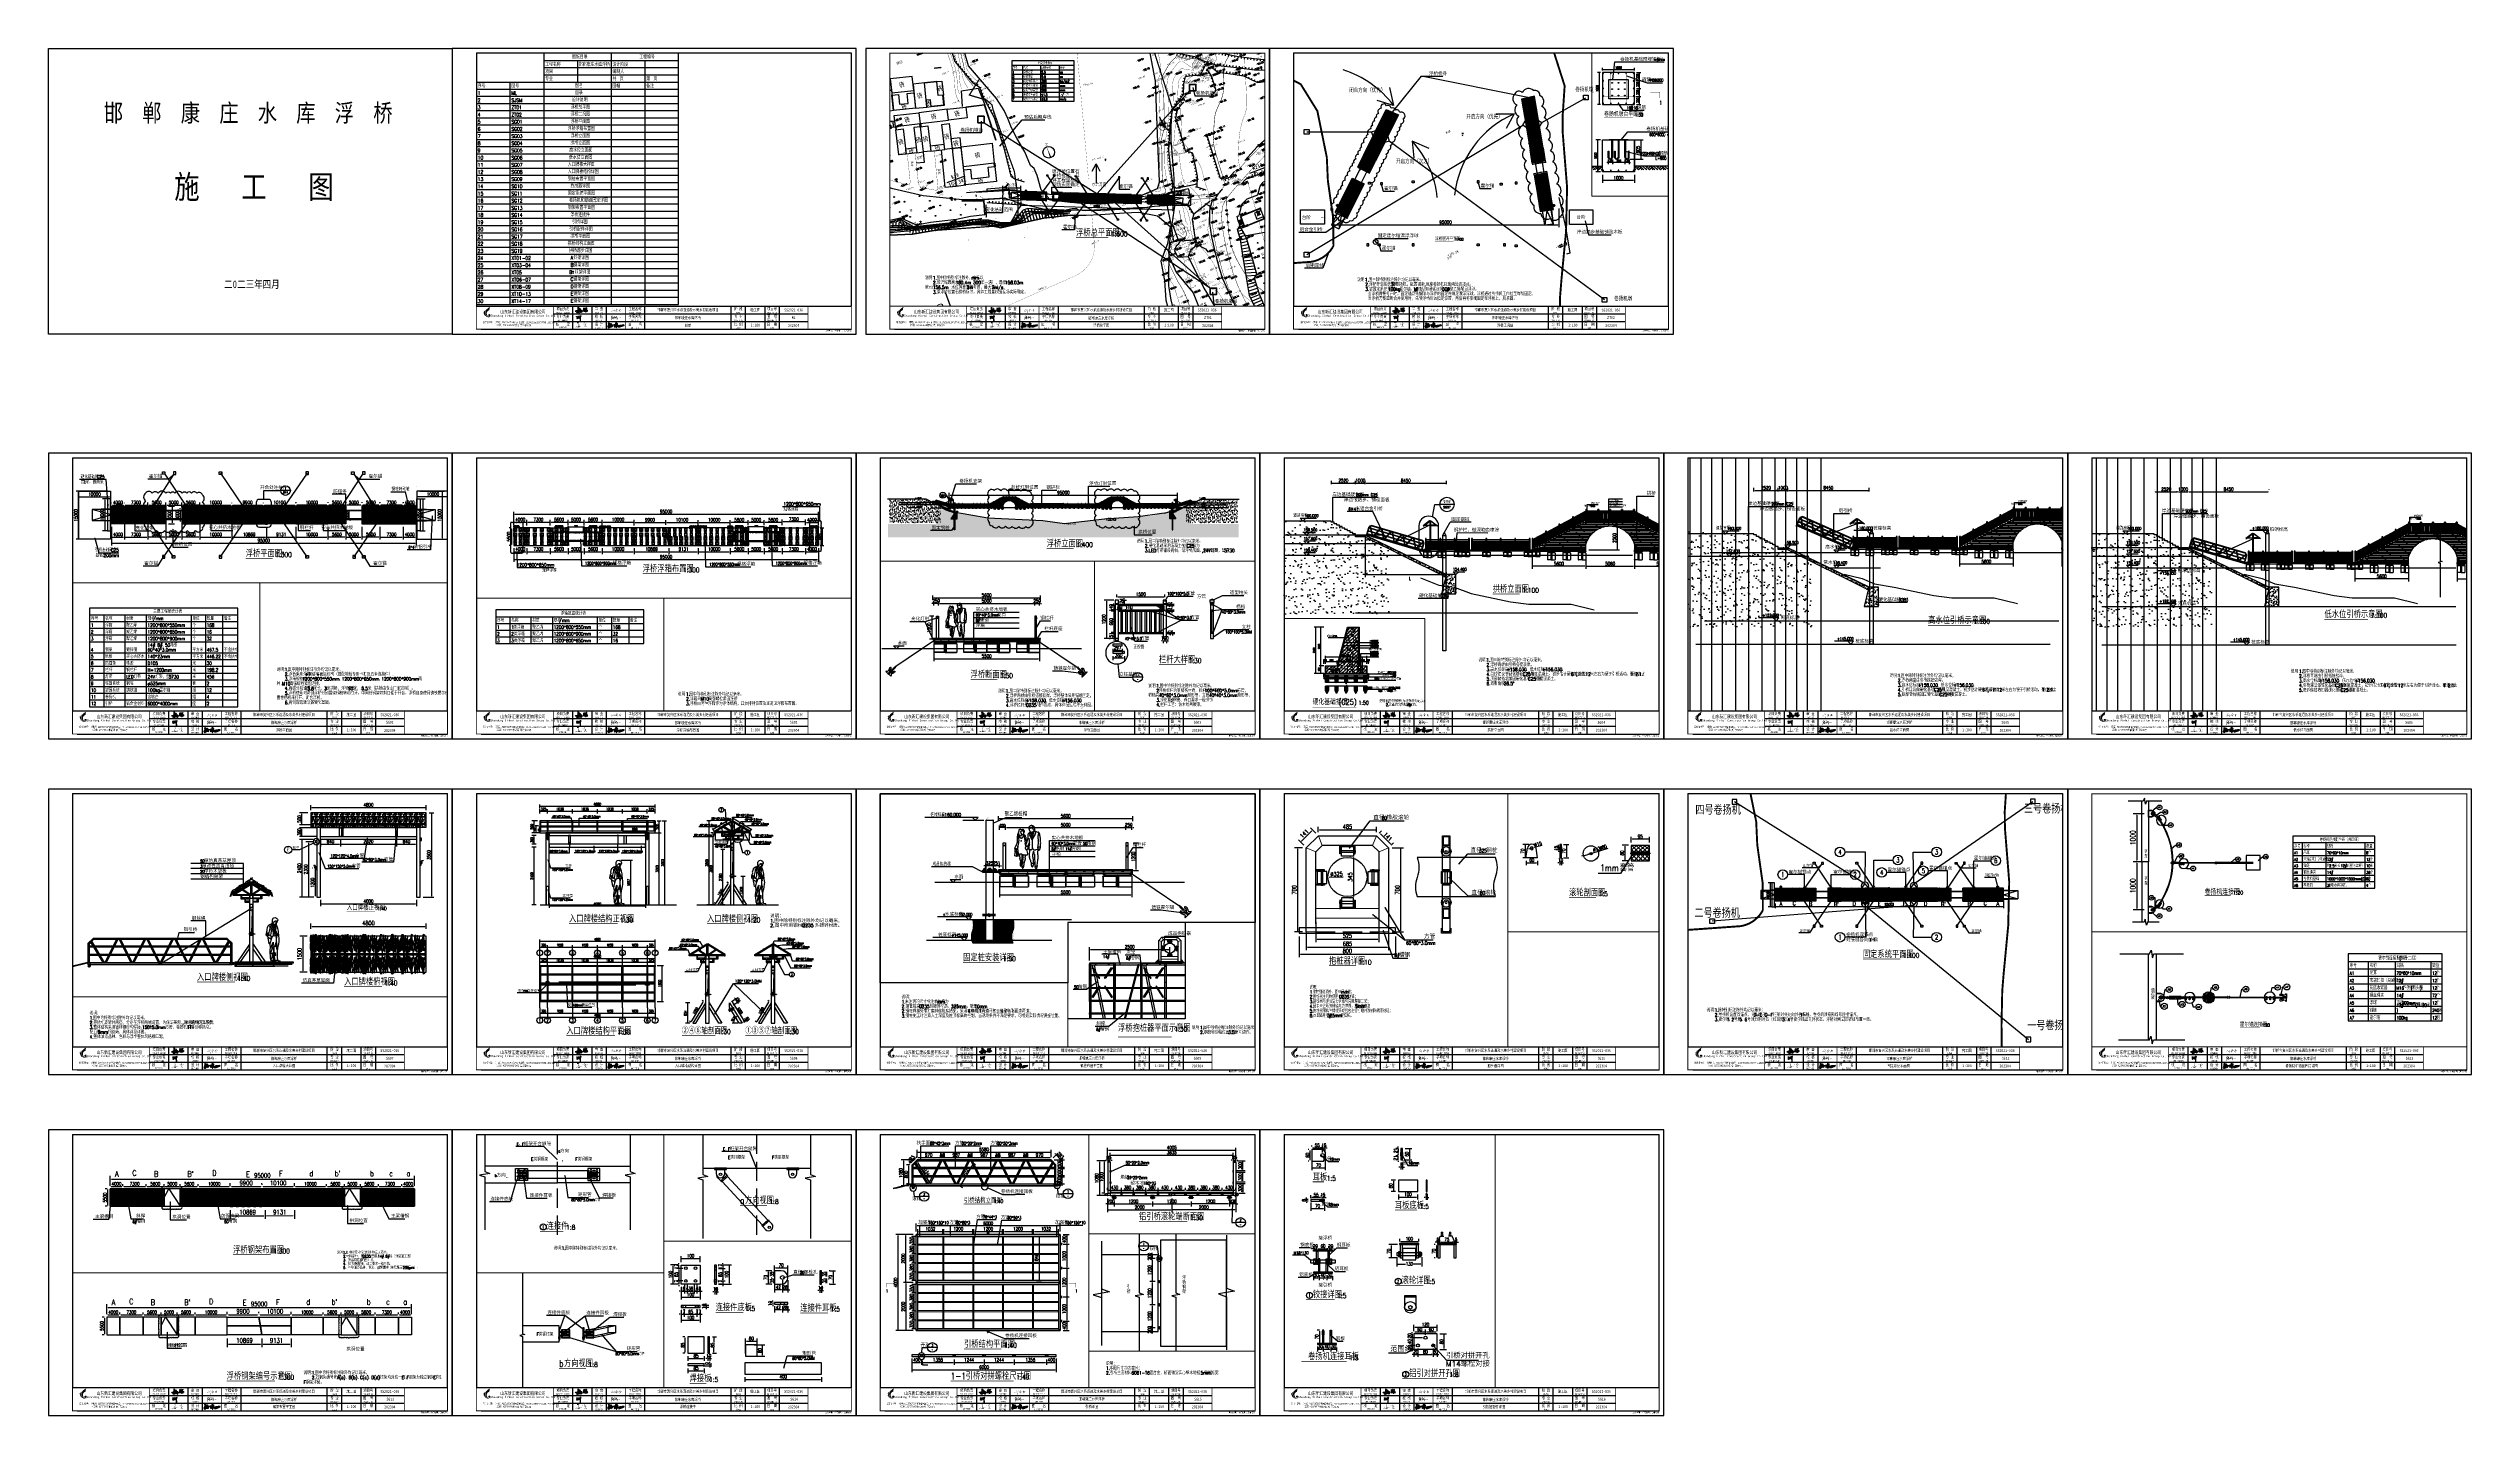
# Paper-space layout 'Layout1' of a CAD drawing. Header units: millimetres. Extents: x -1044 to 1476, y -1554 to -132.
# The model-space entities are those that its viewports show. They can reach past a viewport. Long polylines and large blocks are cut down to what shows.
import ezdxf
from ezdxf.enums import TextEntityAlignment as Align

# ---------------------------------------------------------------- set-up
doc = ezdxf.new("R2010")
doc.units = ezdxf.units.MM
doc.header["$LTSCALE"] = 10
doc.header["$PDMODE"] = 35
for name, pattern in [('( Border )', [21, 6, -3, 6, -3, 0, -3]), ('-6_350_HOLE$0$DASH', [0.35, 0.25, -0.1]), ('ACAD_ISO03W100', [30, 12, -18]), ('BLTA11-LD-L-4001_Plot Plan for Seawater Intake System_20140729$0$key plan$0${ Wide Dash }', [12, 4, -2, 4, -2]), ('CENTER', [2, 1.25, -0.25, 0.25, -0.25]), ('CENTER2', [28.575, 19.05, -3.175, 3.175, -3.175]), ('DASH', [0.35, 0.25, -0.1]), ('DASHED2', [9.525, 6.35, -3.175]), ('DOTE', [2.42, 2, -0.2, 0.02, -0.2]), ('HIDDEN2', [4.7625, 3.175, -1.5875]), ('X2', [10, 8, -2])]:
    doc.linetypes.add(name, pattern=pattern)
for name, color, linetype in [('0 COUTOUR-8', 15, 'HIDDEN2'), ('0 PAVE-HATCH-15', 15, 'Continuous'), ('00-wcf水库清淤线', 5, 'Continuous'), ('000沁河10年一遇管理范围', 2, 'Continuous'), ('0L-线填充', 8, 'Continuous'), ('AXIS', 3, 'Continuous'), ('AXIS_TEXT', 7, 'Continuous'), ('DGX', 252, 'Continuous'), ('DIM_ELEV', 3, 'Continuous'), ('DIM_IDEN', 3, 'Continuous'), ('DIM_LEAD', 3, 'Continuous'), ('DIM_SYMB', 3, 'Continuous'), ('DLDW', 8, 'Continuous'), ('DLSS', 252, 'Continuous'), ('DMTZ', 252, 'Continuous'), ('DOTE', 1, 'Continuous'), ('GCD', 252, 'Continuous'), ('JMD', 252, 'Continuous'), ('KZD', 8, 'Continuous'), ('L-WATER水景', 5, 'Continuous'), ('PDF_几何图形', 7, 'Continuous'), ('PUB_DIM', 3, 'Continuous'), ('PUB_TAB', 7, 'Continuous'), ('PUB_TEXT', 7, 'Continuous'), ('S-BEAM-RBAR-LINE', 1, 'Continuous'), ('S-COLU-PLAN-LINE', 9, 'Continuous'), ('TK-PUBLIC', 7, 'Continuous'), ('W-_ANTICOLLISION防撞措施', 6, 'Continuous'), ('W-ancillary measures附属措施', 1, 'Continuous'), ('W-bridge approach引桥', 4, 'Continuous'), ('W-FLOAT_BOWL浮筒', 253, 'Continuous'), ('W-MOUNTING固定方式', 5, 'Continuous'), ('W-PLASTIC_RAILINGS塑木栏杆', 210, 'Continuous'), ('W-STEEL_FRAME钢架', 3, 'Continuous'), ('W-STEEL_KEEL钢龙骨', 5, 'Continuous'), ('W-WOOD_FLOOR木地板', 30, 'Continuous'), ('W-WOOD_STUD木龙骨', 25, 'Continuous'), ('ZBTZ', 252, 'Continuous'), ('ZJ', 251, 'Continuous'), ('图框', 7, 'Continuous'), ('图框字', 7, 'Continuous'), ('坐标', 3, 'Continuous'), ('填充', 8, 'Continuous'), ('电子签名', 7, 'Continuous'), ('螺栓', 146, 'Continuous'), ('道路_平面标注', 254, 'Continuous'), ('铺装', 14, 'Continuous')]:
    doc.layers.add(name, color=color, linetype=linetype)
for name, color, linetype, lineweight in [('粗线', 7, 'Continuous', 35), ('结构轮廓', 1, 'Continuous', 35), ('设计河底', 5, 'Continuous', 25)]:
    doc.layers.add(name, color=color, linetype=linetype, lineweight=lineweight)
doc.styles.add('_TCH_AXIS', font='COMPLEX', dxfattribs={"bigfont": 'GBCBIG'})
doc.styles.add('_TCH_DIM', font='SIMPLEX.shx', dxfattribs={"bigfont": 'hztxt.shx'})
doc.styles.add('_TCH_DIM_T3', font='SIMPLEX', dxfattribs={"width": 0.705882, "bigfont": 'GBCBIG'})
doc.styles.add('_TCH_LABEL', font='COMPLEX', dxfattribs={"bigfont": 'GBCBIG'})
doc.styles.add('_TCH_TAB', font='SIMPLEX', dxfattribs={"bigfont": 'GBCBIG'})
doc.styles.add('ATTR', font='romans.shx', dxfattribs={"width": 0.8, "height": 0.7})
doc.styles.add('COMPLEX', font='COMPLEX')
doc.styles.add('DIM_FONT', font='SIMPLEX.shx', dxfattribs={"width": 0.8})
doc.styles.get("Standard").update_dxf_attribs({"font": 'simplex.shx', "width": 0.8, "bigfont": 'hztxt.shx'})
doc.styles.add('STANDARD_T3', font='simplex.shx', dxfattribs={"width": 0.7, "bigfont": 'hztxt.shx'})
doc.styles.add('TXT', font='txt')
doc.styles.add('宋体', font='', dxfattribs={"height": 1.25, "bigfont": 'hztxt.shx'})
doc.styles.add('新汇字高7', font='tssdeng.shx', dxfattribs={"width": 0.7, "height": 1.25, "bigfont": 'hztxt.shx'})
doc.styles.add('正等线体', font='simhei.ttf', dxfattribs={"height": 1.25})
doc.styles.add('细等线体', font='', dxfattribs={"width": 0.8, "height": 1.25})
doc.styles.add('黑体', font='simhei.ttf', dxfattribs={"width": 0.8})
doc.styles.get('宋体').set_extended_font_data('SimSun')
doc.styles.get('细等线体').set_extended_font_data('FZXiDengXian-Z06S')
doc.linetypes.add('10422', pattern='A,2,[150,AAA.SHX,S=1,R=0,X=0,Y=1],2,[177,AAA.SHX,S=1,R=0,X=0,Y=0.8],1e-09', length=4)
doc.linetypes.add('1161', pattern='A,0,[149,AAA.SHX,S=0.15,R=0,X=0,Y=0],-1.6', length=1.6)
doc.linetypes.add('443', pattern='A,5,[169,AAA.SHX,S=0.83,R=0,X=0,Y=0],5', length=10)
doc.linetypes.add('447', pattern='A,8,-1,[148,AAA.SHX,S=1,R=0,X=0,Y=0],-1', length=10)
doc.linetypes.add('X33', pattern='A,2,[150,symbolx.shx,S=1,R=0,X=0,Y=1],1e-11', length=2)
doc.linetypes.add('X34', pattern='A,2,[150,symbolx.shx,S=1,R=0,X=0,Y=0],1e-11', length=2)
doc.dimstyles.new('_TCH_ARCH&&30', dxfattribs={"dimtxt": 89.25, "dimasz": 30, "dimexe": 75, "dimexo": 90, "dimgap": 37.875, "dimtad": 1, "dimdec": 0, "dimzin": 0, "dimdsep": 46, "dimtxsty": '_TCH_DIM_T3', "dimblk": 'ARCHTICK', "dimcen": 0.09, "dimclrt": 7, "dimazin": 2, "dimtfac": 1, "dimtdec": 0, "dimtix": 1, "dimtmove": 2, "dimatfit": 3, "dimfxl": 0, "dimtolj": 1, "dimtzin": 0, "dimarcsym": 0})
doc.dimstyles.new('DIMN30', dxfattribs={"dimscale": 0.3, "dimtxt": 300, "dimasz": 100, "dimexe": 250, "dimexo": 300, "dimgap": 150, "dimtad": 1, "dimdec": 0, "dimzin": 0, "dimdsep": 46, "dimtxsty": 'DIM_FONT', "dimblk": 'ARCHTICK', "dimcen": 0.09, "dimclrt": 2, "dimazin": 2, "dimtfac": 1, "dimtdec": 0, "dimtix": 1, "dimtmove": 2, "dimatfit": 3, "dimldrblk": 'CLOSEDBLANK', "dimfxl": 0, "dimtolj": 1, "dimtzin": 0, "dimarcsym": 0})
doc.dimstyles.new('W&&10', dxfattribs={"dimtxt": 35, "dimasz": 10, "dimexe": 25, "dimexo": 30, "dimgap": 10, "dimtad": 1, "dimdec": 0, "dimzin": 0, "dimdsep": 46, "dimtxsty": 'STANDARD_T3', "dimcen": 0.09, "dimclrd": 1, "dimclre": 1, "dimclrt": 7, "dimazin": 2, "dimtfac": 1, "dimtdec": 0, "dimtix": 1, "dimtmove": 1, "dimatfit": 3, "dimfxl": 0, "dimtolj": 1, "dimtzin": 0, "dimarcsym": 0})
doc.dimstyles.new('W&&100', dxfattribs={"dimtxt": 350, "dimasz": 100, "dimexe": 250, "dimexo": 300, "dimgap": 100, "dimtad": 1, "dimdec": 0, "dimzin": 0, "dimdsep": 46, "dimtxsty": 'STANDARD_T3', "dimcen": 0.09, "dimclrd": 1, "dimclre": 1, "dimclrt": 7, "dimazin": 2, "dimtfac": 1, "dimtdec": 0, "dimtix": 1, "dimtmove": 2, "dimatfit": 3, "dimfxl": 0, "dimtolj": 1, "dimtzin": 0, "dimarcsym": 0})
doc.dimstyles.new('W&&15', dxfattribs={"dimtxt": 52.5, "dimasz": 15, "dimexe": 37.5, "dimexo": 45, "dimgap": 15, "dimtad": 1, "dimdec": 0, "dimzin": 0, "dimdsep": 46, "dimtxsty": 'STANDARD_T3', "dimcen": 0.09, "dimclrd": 1, "dimclre": 1, "dimclrt": 7, "dimazin": 2, "dimtfac": 1, "dimtdec": 0, "dimtix": 1, "dimtmove": 2, "dimatfit": 3, "dimfxl": 0, "dimtolj": 1, "dimtzin": 0, "dimarcsym": 0})
doc.dimstyles.new('W&&20', dxfattribs={"dimtxt": 70, "dimasz": 20, "dimexe": 50, "dimexo": 60, "dimgap": 20, "dimtad": 1, "dimdec": 0, "dimzin": 0, "dimdsep": 46, "dimtxsty": 'STANDARD_T3', "dimcen": 0.09, "dimclrd": 1, "dimclre": 1, "dimclrt": 7, "dimazin": 2, "dimtfac": 1, "dimtdec": 0, "dimtix": 1, "dimtmove": 2, "dimatfit": 3, "dimfxl": 0, "dimtolj": 1, "dimtzin": 0, "dimarcsym": 0})
doc.dimstyles.new('W&&200', dxfattribs={"dimtxt": 700, "dimasz": 200, "dimexe": 500, "dimexo": 600, "dimgap": 200, "dimtad": 1, "dimdec": 0, "dimzin": 0, "dimdsep": 46, "dimtxsty": 'STANDARD_T3', "dimcen": 0.09, "dimclrd": 1, "dimclre": 1, "dimclrt": 7, "dimazin": 2, "dimtfac": 1, "dimtdec": 0, "dimtix": 1, "dimtmove": 2, "dimatfit": 3, "dimfxl": 0, "dimtolj": 1, "dimtzin": 0, "dimarcsym": 0})
doc.dimstyles.new('W&&30', dxfattribs={"dimtxt": 105, "dimasz": 30, "dimexe": 75, "dimexo": 90, "dimgap": 30, "dimtad": 1, "dimdec": 0, "dimzin": 0, "dimdsep": 46, "dimtxsty": 'STANDARD_T3', "dimcen": 0.09, "dimclrd": 1, "dimclre": 1, "dimclrt": 7, "dimazin": 2, "dimtfac": 1, "dimtdec": 0, "dimtix": 1, "dimtmove": 2, "dimatfit": 3, "dimfxl": 0, "dimtolj": 1, "dimtzin": 0, "dimarcsym": 0})
doc.dimstyles.new('W&&300', dxfattribs={"dimtxt": 1050, "dimasz": 300, "dimexe": 750, "dimexo": 900, "dimgap": 300, "dimtad": 1, "dimdec": 0, "dimzin": 0, "dimdsep": 46, "dimtxsty": 'STANDARD_T3', "dimcen": 0.09, "dimclrd": 1, "dimclre": 1, "dimclrt": 7, "dimazin": 2, "dimtfac": 1, "dimtdec": 0, "dimtix": 1, "dimtmove": 2, "dimatfit": 3, "dimfxl": 0, "dimtolj": 1, "dimtzin": 0, "dimarcsym": 0})
doc.dimstyles.new('W&&40', dxfattribs={"dimtxt": 140, "dimasz": 40, "dimexe": 100, "dimexo": 120, "dimgap": 40, "dimtad": 1, "dimdec": 0, "dimzin": 0, "dimdsep": 46, "dimtxsty": 'STANDARD_T3', "dimcen": 0.09, "dimclrd": 1, "dimclre": 1, "dimclrt": 7, "dimazin": 2, "dimtfac": 1, "dimtdec": 0, "dimtix": 1, "dimtmove": 2, "dimatfit": 3, "dimfxl": 0, "dimtolj": 1, "dimtzin": 0, "dimarcsym": 0})
doc.dimstyles.new('W&&400', dxfattribs={"dimtxt": 1400, "dimasz": 400, "dimexe": 1000, "dimexo": 1200, "dimgap": 400, "dimtad": 1, "dimdec": 0, "dimzin": 0, "dimdsep": 46, "dimtxsty": 'STANDARD_T3', "dimcen": 0.09, "dimclrd": 1, "dimclre": 1, "dimclrt": 7, "dimazin": 2, "dimtfac": 1, "dimtdec": 0, "dimtix": 1, "dimtmove": 2, "dimatfit": 3, "dimfxl": 0, "dimtolj": 1, "dimtzin": 0, "dimarcsym": 0})
doc.dimstyles.new('W&&5', dxfattribs={"dimtxt": 17.5, "dimasz": 5, "dimexe": 12.5, "dimexo": 15, "dimgap": 5, "dimtad": 1, "dimdec": 0, "dimzin": 0, "dimdsep": 46, "dimtxsty": 'STANDARD_T3', "dimcen": 0.09, "dimclrd": 1, "dimclre": 1, "dimclrt": 7, "dimazin": 2, "dimtfac": 1, "dimtdec": 0, "dimtix": 1, "dimtmove": 2, "dimatfit": 3, "dimfxl": 0, "dimtolj": 1, "dimtzin": 0, "dimarcsym": 0})
doc.dimstyles.new('W&&50', dxfattribs={"dimtxt": 175, "dimasz": 50, "dimexe": 125, "dimexo": 150, "dimgap": 50, "dimtad": 1, "dimdec": 0, "dimzin": 0, "dimdsep": 46, "dimtxsty": 'STANDARD_T3', "dimcen": 0.09, "dimclrd": 1, "dimclre": 1, "dimclrt": 7, "dimazin": 2, "dimtfac": 1, "dimtdec": 0, "dimtix": 1, "dimtmove": 2, "dimatfit": 3, "dimfxl": 0, "dimtolj": 1, "dimtzin": 0, "dimarcsym": 0})
doc.dimstyles.new('W&&500', dxfattribs={"dimtxt": 1750, "dimasz": 500, "dimexe": 1250, "dimexo": 1500, "dimgap": 500, "dimtad": 1, "dimdec": 0, "dimzin": 0, "dimdsep": 46, "dimtxsty": 'STANDARD_T3', "dimcen": 0.09, "dimclrd": 1, "dimclre": 1, "dimclrt": 7, "dimazin": 2, "dimtfac": 1, "dimtdec": 0, "dimtix": 1, "dimtmove": 2, "dimatfit": 3, "dimfxl": 0, "dimtolj": 1, "dimtzin": 0, "dimarcsym": 0})
pattern_1 = [(90, (-974363.44, 114959.99), (-238.1226, 7e-07), []), (135, (-974363.44, 114960), (-476.245, -476.245), [336.7564, -673.512])]
pattern_2 = [(90, (-1556289.34, 1515188.7), (-238.122618, 7e-07), []), (135, (-1556289.34, 1515188.7), (-476.2449, -476.2449), [336.7564, -673.512])]
pattern_3 = [(90, (-47500, 6313.06), (-238.1226, 1e-14), []), (135, (-47500, 6313.06), (-476.245, -476.245), [336.7564, -673.512])]
pattern_4 = [(90, (-598025.9, 1406541.76), (-238.122618, 1e-14), []), (135, (-598025.9, 1406541.76), (-476.2449, -476.2449), [336.7564, -673.512])]
pattern_5 = [(90, (-629425.9, 1406541.76), (-238.122618, 1e-14), []), (135, (-629425.9, 1406541.76), (-476.2449, -476.2449), [336.7564, -673.512])]
pattern_6 = [(90, (-1412937.1, -235269.23), (-238.1226, 7e-07), []), (135, (-1412937.1, -235269.23), (-476.245, -476.245), [336.7564, -673.512])]
pattern_7 = [(90, (-1994863, 1164959.47), (-238.122618, 7e-07), []), (135, (-1994863, 1164959.5), (-476.2449, -476.2449), [336.7564, -673.512])]

# ---------------------------------------------------------------- blocks, each defined once
blk = doc.blocks.new('骆一冰签名')
h = blk.add_hatch(color=3)
h.dxf.hatch_style = 1
h.paths.add_polyline_path([(67.9, -419.4), (66.5, -419.5), (66.2, -419.7), (66.4, -419.7), (66.1, -420.3), (66, -420.6), (65.7, -420.3), (65.4, -420.5), (65.1, -420.9), (64.9, -420.9), (64.9, -420.4), (65.4, -420), (65.9, -419.9), (66.2, -419.7), (66, -419.5), (65.6, -419.5), (65.4, -419.3), (64.8, -419.3), (65.2, -419), (65.2, -418.6), (65.2, -418.1), (64.8, -418), (64.1, -418.6), (63.8, -419.5), (63.5, -419.8), (63.7, -419.1), (63.6, -418.8), (63.4, -418.2), (63.4, -418), (63.2, -417.6), (62.8, -417.4), (62.5, -417.8), (62.5, -418.1), (62.9, -418.1), (63, -418.3), (62.6, -418.5), (62.8, -418.9), (62.5, -419.8), (61.8, -421.4), (61.9, -421.7), (62.3, -421.3), (62.9, -421), (62.6, -421.7), (62.3, -422.6), (62.5, -422.9), (62.9, -422.6), (63.8, -421.7), (64.1, -421.2), (64, -420.8), (64.6, -420.5), (64.7, -420.8), (64.6, -421.5), (64.8, -422), (65, -421.9), (65.3, -421), (65.5, -420.8), (65.6, -421), (65.6, -421.6), (65.8, -421.8), (66.3, -420.9), (66.5, -420), (66.8, -420), (67.1, -419.8), (68.2, -419.8), (68.5, -419.7), (68.8, -419.7), (68.8, -420.1), (69, -420.1), (69, -419.4), (69, -419.1), (68.6, -419.1), (68.2, -419.4)])
h.paths.add_polyline_path([(65.1, -419.8), (64.6, -420), (63.8, -420.3), (63.6, -420.1), (63.8, -419.7), (64.2, -419), (64.5, -418.5), (64.8, -418.5), (64.8, -418.7), (64.3, -419.3), (64.1, -419.7), (64.4, -419.8), (64.7, -419.6), (64.9, -419.6)], flags=16)
h.paths.add_polyline_path([(63.8, -421.1), (63.7, -421.4), (63.1, -422), (62.9, -422), (62.9, -421.6), (63.3, -421)], flags=16)
h.paths.add_polyline_path([(63.2, -419.5), (63.1, -419.7), (63, -419.6), (62.9, -419), (63, -418.8), (63.1, -418.8), (63.1, -419.1)], flags=16)
h = blk.add_hatch(color=3)
h.dxf.hatch_style = 1
h.paths.add_polyline_path([(69.4, -420.4), (69.7, -420.7), (69.7, -420.9), (69.5, -421.7), (69.6, -421.8), (69.8, -421.5), (70, -421.5), (70.5, -422.4), (70.9, -422.4), (70.7, -419.6), (70.7, -419.2), (71.3, -418.6), (71.5, -418.6), (71.3, -419.3), (71.1, -419.8), (71.2, -420.8), (71.4, -421.2), (72.1, -421), (73.1, -420.8), (73.1, -420.3), (72.3, -420.5), (71.6, -420.7), (71.4, -420.5), (71.7, -419.2), (72, -418.5), (72, -418.3), (71.5, -418), (70.9, -418.5), (70.8, -418.8), (70.7, -418.7), (70.8, -417.7), (70.6, -417.2), (70.5, -417), (70, -417.3), (69.7, -418.4), (69.6, -419.1), (69.4, -419.3), (69.4, -420.2), (69, -420.5), (68.9, -420.7), (68.7, -420.6), (68.7, -420.3), (68.7, -420.2), (68.4, -421.1), (68.4, -421.5), (68.8, -421.7), (69.1, -420.9), (69.2, -420.6)])
h = blk.add_hatch(color=3)
h.dxf.hatch_style = 1
h.paths.add_polyline_path([(78.5, -419.8), (78.1, -419.6), (76.5, -419.8), (74.1, -420.1), (73.1, -420.3), (73.1, -420.8), (73.7, -420.7), (75.8, -420.1), (77.3, -420), (77.8, -420), (77.8, -420.1), (77.3, -420.4), (74.6, -421.3), (73.1, -421.7), (73.1, -421.9), (74.2, -421.7), (77.1, -420.7), (78.5, -420.1)])
at = {"color": 3}
for points in [[(63, -418.3), (62.9, -418.1), (62.5, -418.1), (62.5, -417.8), (62.8, -417.4), (63.2, -417.6), (63.4, -418), (63.4, -418.2), (63.6, -418.8), (63.7, -419.1), (63.5, -419.8), (63.8, -419.5), (64.1, -418.6), (64.8, -418), (65.2, -418.1), (65.2, -418.6), (65.2, -419), (64.8, -419.3), (65.4, -419.3), (65.6, -419.5), (66, -419.5), (66.2, -419.7), (66.5, -419.5), (67.9, -419.4), (68.2, -419.4), (68.6, -419.1), (69, -419.1), (69, -419.4), (69, -420.1), (68.8, -420.1), (68.8, -419.7), (68.5, -419.7), (68.2, -419.8), (67.1, -419.8), (66.8, -420), (66.5, -420), (66.3, -420.9), (65.8, -421.8), (65.6, -421.6), (65.6, -421), (65.5, -420.8), (65.3, -421), (65, -421.9), (64.8, -422), (64.6, -421.5), (64.7, -420.8), (64.6, -420.5), (64, -420.8), (64.1, -421.2), (63.8, -421.7), (62.9, -422.6), (62.5, -422.9), (62.3, -422.6), (62.6, -421.7), (62.9, -421), (62.3, -421.3), (61.9, -421.7), (61.8, -421.4), (62.5, -419.8), (62.8, -418.9), (62.6, -418.5), (63, -418.3)], [(63.1, -418.8), (63.1, -419.1), (63.2, -419.5), (63.1, -419.7), (63, -419.6), (62.9, -419), (63, -418.8), (63.1, -418.8), (63.1, -418.8)], [(63.3, -421), (62.9, -421.6), (62.9, -422), (63.1, -422), (63.7, -421.4), (63.8, -421.1), (63.3, -421)], [(63.8, -420.3), (64.6, -420), (65.1, -419.8), (64.9, -419.6), (64.7, -419.6), (64.4, -419.8), (64.1, -419.7), (64.3, -419.3), (64.8, -418.7), (64.8, -418.5), (64.5, -418.5), (64.2, -419), (63.8, -419.7), (63.6, -420.1), (63.8, -420.3)], [(66.4, -419.7), (66.1, -420.3), (66, -420.6), (65.7, -420.3), (65.4, -420.5), (65.1, -420.9), (64.9, -420.9), (64.9, -420.4), (65.4, -420), (65.9, -419.9), (66.2, -419.7), (66.4, -419.7)], [(68.7, -420.2), (68.4, -421.1), (68.4, -421.5), (68.8, -421.7), (69.1, -420.9), (69.2, -420.6), (69.4, -420.4), (69.7, -420.7), (69.7, -420.9), (69.5, -421.7), (69.6, -421.8), (69.8, -421.5), (70, -421.5), (70.5, -422.4), (70.9, -422.4), (70.7, -419.6), (70.7, -419.2), (71.3, -418.6), (71.5, -418.6), (71.3, -419.3), (71.1, -419.8), (71.2, -420.8), (71.4, -421.2), (72.1, -421), (73.7, -420.7), (75.8, -420.1), (77.3, -420), (77.8, -420), (77.8, -420.1), (77.3, -420.4), (74.6, -421.3), (72.7, -421.7), (72.7, -421.9), (74.2, -421.7), (77.1, -420.7), (78.5, -420.1), (78.5, -419.8), (78.1, -419.6), (76.5, -419.8), (74.1, -420.1), (72.3, -420.5), (71.6, -420.7), (71.4, -420.5), (71.7, -419.2), (72, -418.5), (72, -418.3), (71.5, -418), (70.9, -418.5), (70.8, -418.8), (70.7, -418.7), (70.8, -417.7), (70.6, -417.2), (70.5, -417), (70, -417.3), (69.7, -418.4), (69.6, -419.1), (69.4, -419.3), (69.4, -420.2), (69, -420.5), (68.9, -420.7), (68.7, -420.6), (68.7, -420.3), (68.7, -420.2)], [(70.6, -418.8), (70.6, -417.7), (70.3, -417.5), (69.9, -418.6), (69.6, -419.7), (69.4, -420.4)], [(70.6, -418.8), (70.6, -421.7), (69.7, -420.9)], [(70, -421.5), (69.7, -420.9)]]:
    blk.add_lwpolyline(points, dxfattribs=at)
blk = doc.blocks.new('王玉广签名')
h = blk.add_hatch(color=3)
h.dxf.hatch_style = 1
h.paths.add_polyline_path([(66.7, -412.2), (66.6, -411.8), (66.6, -411.4), (66.6, -411.1), (66.1, -410.8), (65.8, -411), (66.2, -411.1), (66.4, -411.3), (66.3, -411.6), (66.2, -411.9), (65.9, -412.4), (66, -412.6), (66.2, -412.4), (66.4, -412.1), (66.5, -412.3), (66.5, -412.6), (66.7, -412.6), (67.1, -412.2), (67.3, -411.9), (67.1, -411.5), (66.8, -411.5), (66.8, -411.7), (67, -411.8)])
h.paths.add_polyline_path([(67.7, -410.6), (67.8, -410.3), (67.6, -410.2), (67.4, -410.7), (67.3, -411), (67.5, -411.1), (67.8, -410.9), (68.5, -410.7), (68.7, -410.8), (68.8, -410.6), (68.6, -410.3), (68.3, -410.4), (67.9, -410.6)])
h.paths.add_polyline_path([(65.1, -411.1), (65.2, -410.8), (64.9, -410.8), (64, -411), (64.2, -411.1), (65, -410.9), (64.9, -411.2), (64.9, -412), (64.7, -412), (64.4, -412.2), (64.4, -412.4), (64.7, -412.6), (64.4, -413), (64.7, -413.2), (65.1, -413), (65.6, -412.5), (65.6, -412.3), (65.2, -412.6), (64.8, -413), (64.7, -412.9), (64.9, -412.7), (65.1, -412.6)])
h = blk.add_hatch(color=3)
h.dxf.hatch_style = 1
h.paths.add_polyline_path([(68.2, -411.9), (68.4, -411.3), (68.2, -411.2), (67.9, -411.4), (67.8, -412.2), (68, -415.2), (68, -415.9), (68.1, -416), (68.2, -415.5), (68.2, -413.4)])
at = {"color": 3}
for points in [[(64, -411), (64.9, -410.8), (65.2, -410.8), (65.1, -411.1), (65.1, -412.6), (64.9, -412.7), (64.7, -412.9), (64.8, -413), (65.2, -412.6), (65.6, -412.3), (65.6, -412.5), (65.1, -413), (64.7, -413.2), (64.4, -413), (64.7, -412.6), (64.4, -412.4), (64.4, -412.2), (64.7, -412), (64.9, -412), (64.9, -411.2), (65, -410.9), (64.2, -411.1), (64, -411)], [(65.8, -411), (66.2, -411.1), (66.4, -411.3), (66.3, -411.6), (66.2, -411.9), (65.9, -412.4), (66, -412.6), (66.2, -412.4), (66.4, -412.1), (66.5, -412.3), (66.5, -412.6), (66.7, -412.6), (67.1, -412.2), (67.3, -411.9), (67.1, -411.5), (66.8, -411.5), (66.8, -411.7), (67, -411.8), (66.7, -412.2), (66.6, -411.8), (66.6, -411.4), (66.6, -411.1), (66.1, -410.8), (65.8, -411)], [(67.6, -410.2), (67.4, -410.7), (67.3, -411), (67.5, -411.1), (67.8, -410.9), (68.5, -410.7), (68.7, -410.8), (68.8, -410.6), (68.6, -410.3), (68.3, -410.4), (67.9, -410.6), (67.7, -410.6), (67.8, -410.3), (67.6, -410.2)], [(68.2, -411.2), (67.9, -411.4), (67.8, -412.2), (68, -415.2), (68, -415.9), (68.1, -416), (68.2, -415.5), (68.2, -413.4), (68.2, -411.9), (68.4, -411.3), (68.2, -411.2)]]:
    blk.add_lwpolyline(points, dxfattribs=at)
blk = doc.blocks.new('姜夔签名')
h = blk.add_hatch(color=3)
h.dxf.hatch_style = 1
h.paths.add_polyline_path([(-929.9, -467), (-928.8, -466.7), (-928.5, -466.5), (-928.5, -466.2), (-928.7, -465.9), (-928.5, -465.7), (-924.4, -465.8), (-924.3, -465.7), (-927.6, -465.6), (-927.7, -465.5), (-927.7, -465.4), (-926.2, -465.1), (-925.6, -464.9), (-925.5, -464.7), (-925.6, -464.7), (-926.2, -464.7), (-927.4, -464.7), (-929.3, -464.8), (-930, -463.9), (-930.2, -463.6), (-930.3, -463.4), (-930.2, -463.3), (-929.9, -463.2), (-929.8, -463.1), (-929.9, -463), (-930.1, -462.9), (-930.3, -463), (-930.5, -463.1), (-930.6, -463), (-930.6, -462.9), (-930.2, -462), (-930, -461.6), (-930, -461.3), (-930.2, -460.9), (-930.2, -460.5), (-930.1, -460.2), (-930.3, -460), (-930.3, -459.7), (-929.4, -458.7), (-929.6, -458.4), (-929.8, -458.4), (-929.7, -458.5), (-929.7, -458.7), (-930.9, -459.9), (-930.8, -460), (-930.5, -460), (-930.4, -460.2), (-930.4, -460.5), (-930.5, -460.7), (-930.7, -460.6), (-931, -460.7), (-931.1, -461), (-931.2, -461.4), (-931.2, -462.1), (-931.2, -462.5), (-931, -462.9), (-931, -463.1), (-931.4, -463.4), (-931.5, -463.4), (-931.5, -463.6), (-931.4, -463.7), (-931, -463.6), (-930.9, -463.7), (-931, -464.2), (-931.1, -464.4), (-931.2, -464.7), (-931.3, -465), (-934.2, -465.6), (-934.8, -465.7), (-935.9, -466.4), (-934.4, -465.8), (-933.9, -465.7), (-933.5, -465.7), (-933.2, -465.5), (-932, -465.3), (-931.8, -465.2), (-931.6, -465.2), (-931.5, -465.3), (-931.5, -465.8), (-934.2, -466.3), (-934.9, -466.5), (-935.8, -466.7), (-935.8, -466.5), (-935.9, -466.4), (-936.5, -466.9), (-936.3, -467.1), (-935.8, -466.9), (-934.8, -466.9), (-933.2, -467.1), (-931.3, -467.1)])
h.paths.add_polyline_path([(-930.9, -465.8), (-931, -465.6), (-931, -465.5), (-930.9, -465.3), (-930.5, -465.1), (-929.7, -465), (-929.5, -465), (-929.3, -465.4), (-929.3, -465.5), (-929.7, -465.7)], flags=16)
h.paths.add_polyline_path([(-929.1, -465.3), (-929.3, -465), (-929.1, -464.9), (-928.9, -464.9), (-928.6, -464.9), (-927.8, -464.8), (-926.7, -464.8), (-926.5, -464.9), (-926.5, -465), (-927.5, -465.2), (-928.3, -465.3), (-928.9, -465.5)], flags=16)
h.paths.add_polyline_path([(-931.7, -466.8), (-932.2, -467), (-933.3, -466.9), (-934.5, -466.8), (-934.5, -466.7), (-934, -466.5), (-933.8, -466.5), (-932.3, -466.2), (-931.8, -466.2), (-931.7, -466.4)], flags=16)
h.paths.add_polyline_path([(-930.8, -464.9), (-930.8, -464.6), (-930.6, -463.8), (-930.5, -463.8), (-930.3, -463.7), (-929.7, -464.6), (-929.7, -464.8)], flags=16)
h.paths.add_polyline_path([(-931, -465), (-931.1, -464.9), (-931.1, -464.8), (-931.1, -464.7), (-931, -464.7)], flags=16)
h.paths.add_polyline_path([(-930.8, -462.7), (-930.9, -462.7), (-931, -462.3), (-931, -461), (-930.9, -461), (-930.9, -460.9), (-930.7, -460.8), (-930.4, -461.1), (-930.5, -462)], flags=16)
h = blk.add_hatch()
h.set_pattern_fill('ANGLE', color=3)
h.set_pattern_definition([(0, (3.2187, 0), (0, 3.4925), [2.54, -0.9525]), (90, (3.2187, 0), (-3.4925, 2e-16), [2.54, -0.9525])])
h.paths.add_polyline_path([(-931.5, -458.3), (-931.6, -458.4), (-931.8, -458.5), (-931.9, -458.8), (-932, -458.8), (-932.1, -459), (-932, -459.3), (-931.8, -459.3), (-931.8, -459), (-931.7, -458.8), (-931.3, -458.5)])
h = blk.add_hatch(color=3)
h.dxf.hatch_style = 1
h.paths.add_polyline_path([(-931.3, -458.5), (-931.5, -458.3), (-931.6, -458.4), (-931.8, -458.5), (-931.9, -458.8), (-932, -458.8), (-932.1, -459), (-932, -459.3), (-931.8, -459.3), (-931.8, -459), (-931.7, -458.8)])
h = blk.add_hatch(color=3)
h.dxf.hatch_style = 1
h.paths.add_polyline_path([(-918.8, -461), (-918.5, -460.8), (-917.4, -460.8), (-915.7, -461), (-915.6, -460.9), (-915.6, -460.8), (-915.8, -460.8), (-916.4, -460.8), (-917.6, -460.7), (-918.5, -460.6), (-918.7, -460.5), (-918.6, -460.2), (-918.5, -459.5), (-918.6, -459.1), (-918.9, -458.6), (-919.2, -458.2), (-919.5, -458), (-920, -458.1), (-920.2, -458.6), (-920.3, -459), (-920.2, -460.7), (-920.7, -460.7), (-921.5, -461), (-922.4, -461.1), (-924.1, -461.7), (-924.3, -462), (-924.1, -462.4), (-923.5, -462.8), (-924, -462.4), (-924, -462), (-923.7, -461.8), (-922.2, -461.2), (-921.7, -461.2), (-921.2, -461.1), (-920.4, -461), (-920.2, -461), (-919.5, -461.7), (-919.5, -461.8), (-919.6, -462.1), (-921, -462.8), (-921.9, -463), (-922.7, -462.8), (-923.5, -462.8), (-922.7, -463.1), (-922.1, -463.1), (-921.2, -463.1), (-920.3, -462.7), (-919.5, -462.2), (-919.2, -462), (-918.3, -462.3), (-916.9, -462.9), (-916.6, -462.9), (-916.6, -462.7), (-917.1, -462.6), (-917.9, -462.4), (-918.5, -462.1), (-919.1, -461.7), (-919, -461.3)])
h.paths.add_polyline_path([(-919, -461), (-919, -461.1), (-919.1, -461.4), (-919.2, -461.5), (-919.4, -461.5), (-919.6, -461.3), (-919.9, -461.1), (-919.7, -460.9), (-919.1, -460.9)], flags=16)
h.paths.add_polyline_path([(-919, -460.7), (-919.4, -460.8), (-919.8, -460.8), (-919.9, -460.6), (-920.1, -459.3), (-920, -458.7), (-919.8, -458.4), (-919.4, -458.4), (-919.1, -458.6), (-918.9, -459), (-918.9, -459.6), (-918.9, -460.3)], flags=16)
h.paths.add_polyline_path([(-918.9, -462.9), (-918.6, -462.8), (-918.1, -462.8), (-918.1, -462.6), (-918.3, -462.6), (-918.5, -462.6), (-919, -462.2), (-919.1, -462.3), (-919.3, -462.6), (-919.3, -462.7), (-919.6, -462.8), (-920.3, -463), (-920.5, -463.2), (-920, -463.1), (-919.5, -463), (-919.3, -463), (-919.2, -463.2), (-919.2, -463.3), (-919.5, -463.3), (-919.6, -463.3), (-920.1, -463.5), (-920.4, -463.7), (-920.3, -464), (-920.1, -464.6), (-919.8, -465.1), (-919.8, -465.4), (-921.4, -466.2), (-921.7, -466.4), (-921.5, -466.5), (-918.6, -466.2), (-918.3, -466.3), (-918.2, -466.4), (-918.1, -466.3), (-917.9, -466.3), (-917.9, -466.5), (-918, -466.7), (-918.3, -466.8), (-917.9, -466.8), (-916.7, -466.4), (-916.6, -466.2), (-916.8, -466.1), (-917.3, -466.1), (-917.5, -466), (-917.7, -465.8), (-918, -466), (-918.3, -466), (-920.7, -466.3), (-920.7, -466.1), (-920.6, -465.9), (-919.8, -465.5), (-919.6, -465.5), (-919.4, -465.7), (-919.2, -465.6), (-918.9, -465.4), (-918.9, -465), (-918.6, -464.6), (-918.9, -464.4), (-918.9, -464), (-918.8, -463.7), (-918.8, -463.4), (-918.9, -463.3)])
h.paths.add_polyline_path([(-919.2, -463.4), (-919.1, -463.6), (-919.6, -464.2), (-919.8, -464.4), (-920, -464.3), (-920, -463.9), (-919.8, -463.6), (-919.5, -463.4)], flags=16)
h.paths.add_polyline_path([(-919.4, -464.6), (-919.3, -464.7), (-919.3, -464.9), (-919.5, -465.1), (-919.6, -465.1), (-919.8, -464.8), (-919.8, -464.6), (-919.7, -464.6)], flags=16)
h.paths.add_polyline_path([(-918.3, -466.8), (-920.1, -467.3), (-920.4, -467.3), (-920.2, -467.4), (-919.1, -467.2)])
blk = doc.blocks.new('徐丽丽签名')
h = blk.add_hatch(color=3)
h.dxf.hatch_style = 1
h.paths.add_polyline_path([(-903.7, -495.4), (-903.9, -494.8), (-904.5, -494.5), (-904.8, -494.2), (-904.4, -493.3), (-904.4, -492.5), (-904.9, -492.5), (-906.1, -493.9), (-905.9, -494.6), (-905.6, -495), (-905.6, -495.7), (-907.1, -496.5), (-907.7, -497.4), (-907.8, -497.4), (-907.7, -496.3), (-907.8, -496), (-908.5, -495.8), (-908.5, -495.4), (-907.1, -493.9), (-906.8, -493.1), (-906.8, -492.6), (-907.3, -492.2), (-907.8, -491.9), (-908.7, -492.1), (-908.7, -492.5), (-908.4, -492.7), (-908, -492.7), (-907.8, -493.3), (-909.9, -495.7), (-909.8, -496.3), (-908.7, -496.3), (-908.7, -497.8), (-909, -498.8), (-909.3, -500.8), (-909.6, -502.5), (-909.6, -503.4), (-909, -503.4), (-908.5, -502), (-908.1, -500.2), (-907.7, -498.5), (-906.1, -497.6), (-904.9, -497.3), (-904.7, -498), (-904.7, -498.7), (-905.2, -498.1), (-906.3, -498.1), (-907.4, -499.1), (-907.3, -499.7), (-906.3, -499.7), (-905.3, -499.2), (-905.1, -500.1), (-904.5, -501.8), (-903.9, -501.5), (-904.2, -500.2), (-903.5, -500.3), (-903.3, -500.1), (-903.8, -498.8), (-903.8, -498.3), (-903.8, -497.5), (-902.1, -497.3), (-901.8, -496.8), (-902, -496.6), (-902.9, -496.4)])
h.paths.add_polyline_path([(-903.7, -496.5), (-904, -496.6), (-904.3, -496.2), (-904.3, -495.8), (-904.1, -495.9), (-903.8, -496.1)], flags=16)
h.paths.add_polyline_path([(-904.9, -496.5), (-904.9, -496.7), (-906.5, -497), (-906.7, -496.8), (-905.6, -496.3), (-905.1, -496.3)], flags=16)
h.paths.add_polyline_path([(-905.7, -498.7), (-905.7, -498.9), (-906.2, -499.1), (-906.8, -499.1), (-906.6, -498.9), (-906.1, -498.7)], flags=16)
h.paths.add_polyline_path([(-894.5, -494.5), (-894.9, -493.7), (-895.4, -493.4), (-896.4, -493.6), (-897, -494.7), (-897, -495.2), (-897.2, -495.6), (-897.8, -495.6), (-898.2, -495.6), (-898.6, -495.6), (-898.7, -495.9), (-899.4, -496.1), (-899.8, -496.6), (-899.9, -497), (-900.3, -496.6), (-899.5, -494.8), (-899.3, -493.7), (-899.3, -493.2), (-899.7, -493), (-901.3, -493.1), (-902.3, -493.2), (-902.3, -493.5), (-902, -493.6), (-900.9, -493.6), (-900.1, -493.6), (-900.1, -494), (-900.5, -495.4), (-900.8, -496.3), (-901.2, -497), (-901.6, -497.5), (-901.6, -498.8), (-901.6, -500), (-901, -500.2), (-900.7, -499.5), (-900.7, -497.9), (-900.4, -497.5), (-900, -498), (-899.7, -498.8), (-899.3, -499.5), (-898.7, -499.5), (-898.5, -498.6), (-898.3, -497.8), (-897.8, -497.7), (-897.5, -498), (-897.3, -498.5), (-896.6, -498.5), (-895.6, -498.1), (-895.2, -498.1), (-894.9, -500.8), (-895.9, -498.8), (-896.4, -498.8), (-896.4, -499.2), (-895.6, -500.5), (-895.1, -501.8), (-894.5, -502.4), (-894, -502.4), (-894, -501.5), (-894.3, -499.5), (-894.4, -498.1), (-894.2, -497.8), (-893.8, -497.8), (-893.8, -498.1), (-893.8, -498.6), (-892.8, -498.6), (-892.4, -498.6), (-892.4, -498.2), (-892.7, -498), (-893.2, -497.3), (-893.6, -497.1), (-894.3, -497.1), (-894.5, -497.1)])
h.paths.add_polyline_path([(-898.7, -497), (-899.2, -497.5), (-899.6, -497.5), (-899.6, -496.9), (-898.8, -496.4), (-898.5, -496.4)], flags=16)
h.paths.add_polyline_path([(-897.1, -497.2), (-896.9, -496.5), (-896.3, -495.2), (-895.7, -494.3), (-895.4, -494.3), (-895.3, -494.8), (-895.3, -495.9), (-895.3, -496.8), (-895.3, -497.6), (-895.9, -497.6), (-897, -497.8), (-897.2, -497.6)], flags=16)
h.paths.add_polyline_path([(-888.4, -497), (-890.1, -497.1), (-891, -497.3), (-891, -497.5), (-889.7, -497.7), (-888.9, -497.5), (-888.2, -497.6), (-887.9, -498.3), (-887, -498.2), (-886, -497.7), (-886.9, -497.4), (-887.9, -497.5)])
blk = doc.blocks.new('lllqm')
h = blk.add_hatch(color=3)
h.dxf.hatch_style = 1
h.paths.add_polyline_path([(-900, -476), (-901, -475), (-901, -485), (-902, -495), (-903, -506), (-904, -517), (-904, -524), (-904, -527), (-902, -527), (-902, -519), (-901, -503), (-900, -492), (-898, -484)])
h.paths.add_polyline_path([(-905, -490), (-905, -488), (-907, -488), (-907, -491), (-907, -493), (-909, -497), (-911, -500), (-912, -499), (-913, -497), (-913, -495), (-915, -495), (-918, -496), (-921, -501), (-924, -503), (-924, -501), (-923, -498), (-920, -493), (-918, -490), (-918, -488), (-919, -489), (-922, -492), (-925, -492), (-929, -490), (-929, -489), (-930, -485), (-931, -486), (-931, -489), (-928, -492), (-924, -493), (-922, -493), (-923, -497), (-926, -502), (-930, -501), (-935, -499), (-938, -497), (-940, -500), (-941, -505), (-938, -508), (-933, -508), (-928, -506), (-926, -504), (-924, -505), (-922, -504), (-918, -499), (-916, -497), (-914, -497), (-914, -499), (-913, -502), (-911, -502), (-908, -499), (-906, -494)])
h.paths.add_polyline_path([(-929, -503), (-929, -505), (-933, -507), (-935, -507), (-938, -506), (-939, -502), (-938, -500), (-937, -499), (-933, -501)], flags=16)
h.paths.add_polyline_path([(-917, -478), (-918, -477), (-922, -474), (-923, -474), (-923, -475), (-921, -477), (-920, -478), (-920, -479), (-927, -486), (-929, -487), (-927, -487), (-923, -484), (-919, -480)])
h.paths.add_polyline_path([(-864, -479), (-865, -478), (-866, -478), (-868, -479), (-869, -478), (-869, -474), (-870, -474), (-870, -477), (-870, -479), (-873, -481), (-875, -479), (-875, -481), (-876, -483), (-877, -483), (-877, -482), (-878, -482), (-878, -483), (-875, -485), (-873, -484), (-871, -482), (-869, -482), (-867, -481), (-865, -481)])
h = blk.add_hatch(color=3)
h.dxf.hatch_style = 1
h.paths.add_polyline_path([(-884, -495), (-881, -492), (-880, -491), (-878, -492), (-877, -495), (-878, -496), (-877, -497), (-875, -496), (-874, -496), (-873, -498), (-875, -498), (-878, -500), (-881, -501), (-882, -504), (-880, -509), (-879, -509), (-879, -507), (-879, -506), (-876, -506), (-876, -506), (-877, -508), (-875, -510), (-873, -510), (-869, -508), (-867, -507), (-865, -507), (-863, -505), (-863, -499), (-865, -497), (-867, -497), (-871, -497), (-871, -495), (-869, -494), (-869, -493), (-868, -492), (-867, -491), (-868, -489), (-868, -488), (-870, -488), (-870, -487), (-861, -485), (-858, -486), (-858, -489), (-860, -491), (-864, -493), (-868, -493), (-863, -494), (-858, -492), (-856, -488), (-856, -485), (-858, -484), (-864, -484), (-870, -485), (-872, -485), (-873, -486), (-876, -487), (-881, -490), (-887, -495), (-887, -495), (-890, -493), (-891, -493), (-889, -495), (-887, -498), (-885, -498)])
h.paths.add_polyline_path([(-880, -503), (-877, -500), (-873, -499), (-869, -499), (-866, -498), (-865, -499), (-865, -502), (-866, -502), (-867, -501), (-869, -501), (-872, -502), (-872, -502), (-873, -501), (-875, -503), (-876, -504), (-879, -504)], flags=16)
h.paths.add_polyline_path([(-876, -495), (-876, -493), (-878, -490), (-876, -489), (-874, -488), (-873, -489), (-873, -495), (-874, -495)], flags=16)
h.paths.add_polyline_path([(-872, -493), (-872, -489), (-871, -488), (-871, -489), (-869, -489), (-869, -490), (-869, -492), (-871, -493)], flags=16)
h.paths.add_polyline_path([(-873, -504), (-870, -503), (-867, -503), (-866, -503), (-866, -504), (-867, -506), (-870, -507), (-873, -509), (-874, -508), (-874, -505)], flags=16)
h = blk.add_hatch(color=3)
h.dxf.hatch_style = 1
h.paths.add_polyline_path([(-827, -479), (-828, -478), (-828, -474), (-829, -474), (-829, -477), (-829, -479), (-832, -481), (-834, -479), (-834, -481), (-835, -483), (-836, -483), (-836, -482), (-837, -482), (-837, -483), (-835, -485), (-832, -484), (-830, -482), (-829, -482), (-826, -481), (-824, -481), (-823, -479), (-825, -478), (-825, -478)])
h.paths.add_polyline_path([(-820, -485), (-817, -486), (-817, -489), (-819, -491), (-823, -493), (-827, -493), (-823, -494), (-817, -492), (-815, -488), (-815, -485), (-817, -484), (-823, -484), (-829, -485), (-831, -485), (-832, -486), (-835, -487), (-840, -490), (-846, -495), (-846, -495), (-849, -493), (-850, -493), (-848, -495), (-846, -498), (-844, -498), (-843, -495), (-840, -492), (-839, -491), (-837, -492), (-837, -495), (-838, -496), (-836, -497), (-835, -496), (-833, -496), (-832, -498), (-834, -498), (-837, -500), (-840, -501), (-841, -504), (-840, -509), (-839, -509), (-839, -507), (-838, -506), (-835, -506), (-835, -506), (-836, -508), (-834, -510), (-832, -510), (-828, -508), (-826, -507), (-824, -507), (-823, -505), (-823, -499), (-824, -497), (-826, -497), (-830, -497), (-830, -495), (-829, -494), (-828, -493), (-827, -492), (-827, -491), (-827, -489), (-827, -488), (-829, -488), (-829, -487)])
h.paths.add_polyline_path([(-828, -489), (-828, -490), (-828, -492), (-830, -493), (-831, -493), (-831, -489), (-831, -488), (-830, -489)], flags=16)
h.paths.add_polyline_path([(-826, -498), (-824, -499), (-824, -502), (-825, -502), (-826, -501), (-828, -501), (-831, -502), (-831, -502), (-832, -501), (-834, -503), (-835, -504), (-838, -504), (-839, -503), (-836, -500), (-832, -499), (-828, -499)], flags=16)
h.paths.add_polyline_path([(-826, -503), (-826, -504), (-826, -506), (-829, -507), (-832, -509), (-834, -508), (-833, -505), (-832, -504), (-829, -503), (-826, -503)], flags=16)
blk = doc.blocks.new('123')
at = {"layer": '电子签名', "color": 3, "linetype": 'ByBlock', "lineweight": 40}
for p, q in [((-68.7, -462.2), (-68.2, -462.1)), ((-68.2, -462.1), (-67.2, -461.9)), ((-67.2, -461.9), (-66.4, -461.6)), ((-66.7, -462.9), (-66.9, -463.3)), ((-66.9, -463.3), (-66.9, -463.6)), ((-66.9, -463.6), (-66.8, -463.7)), ((-66.8, -463.7), (-66.4, -463.5)), ((-66.4, -462.5), (-66.7, -462.9)), ((-66.4, -461.6), (-65.8, -461.4)), ((-66.2, -462.4), (-66.4, -462.5)), ((-66.1, -462.5), (-66.2, -462.4)), ((-65.7, -463.1), (-66.1, -462.5)), ((-65.8, -461.4), (-65.3, -461.2)), ((-65.7, -458), (-65.6, -458.8)), ((-65.3, -464.2), (-65.7, -463.1)), ((-65.6, -458.8), (-65.6, -459.9)), ((-65.6, -459.9), (-65.5, -462.3)), ((-65.5, -462.3), (-65.5, -463.6)), ((-65.5, -463.6), (-65.3, -464.2)), ((-65.3, -461.2), (-64.8, -461)), ((-65.1, -462.5), (-64.8, -462.4)), ((-64.4, -460.8), (-64.8, -460)), ((-64.8, -461), (-64.4, -460.8)), ((-64.2, -461.2), (-64.8, -461.7)), ((-64.8, -461.7), (-64.7, -461.7)), ((-64.8, -462.4), (-64.7, -462.4)), ((-64.7, -461.7), (-64.4, -461.6)), ((-64.7, -462.4), (-64.5, -462.6)), ((-64.5, -459.5), (-64.4, -459.3)), ((-64.5, -462.6), (-64.4, -462.7)), ((-64.4, -462.9), (-64.5, -463.2)), ((-64.5, -463.2), (-64.5, -463.4)), ((-64.5, -463.4), (-64.4, -463.5)), ((-64.4, -459.3), (-64, -459.4)), ((-64.4, -461.6), (-63.9, -461.5)), ((-64.4, -462.7), (-64.4, -462.9)), ((-64.4, -463.5), (-64.3, -463.5)), ((-64.3, -463.5), (-64.3, -463.5)), ((-64, -460.9), (-64.2, -461.2)), ((-64, -459.4), (-63.8, -459.5)), ((-63.6, -460.3), (-64, -460.9)), ((-63.9, -461.5), (-63.5, -461.3)), ((-63.8, -459.5), (-63.6, -459.8)), ((-63.5, -463.1), (-63.7, -463.4)), ((-63.6, -459.8), (-63.5, -460.1)), ((-63.5, -460.1), (-63.6, -460.3)), ((-63.5, -462), (-63.6, -462.4)), ((-63.6, -462.4), (-63.6, -462.6)), ((-63.6, -462.7), (-63.3, -462.5)), ((-63.6, -462.6), (-63.6, -462.7)), ((-63.5, -461.3), (-63.1, -461.3)), ((-63.3, -461.7), (-63.5, -462)), ((-63.3, -462.8), (-63.5, -463.1)), ((-63.1, -461.4), (-63.3, -461.7)), ((-63.1, -462.5), (-63.3, -462.8)), ((-63.1, -461.3), (-62.6, -461.3)), ((-63, -461.6), (-63.1, -461.4)), ((-62.7, -461.8), (-63.1, -462.5)), ((-62.9, -462.1), (-63, -461.6)), ((-62.9, -462.7), (-62.9, -462.1)), ((-62.7, -463.3), (-62.9, -462.7)), ((-62.8, -461.7), (-62.6, -461.5)), ((-62.6, -461.6), (-62.7, -461.8)), ((-62.6, -463.6), (-62.7, -463.3)), ((-62.6, -461.3), (-62.3, -461.3)), ((-62.6, -461.5), (-62.6, -461.6)), ((-62.5, -463.6), (-62.6, -463.6)), ((-62.4, -463.6), (-62.5, -463.6)), ((-62.3, -463.3), (-62.4, -463.6)), ((-62.3, -461.3), (-61.9, -461.4)), ((-62.1, -463), (-62.3, -463.3)), ((-61.8, -462.5), (-62.1, -463)), ((-61.9, -461.4), (-61.6, -461.5)), ((-61.7, -462.2), (-61.8, -462.5)), ((-61.5, -461.7), (-61.7, -462.2)), ((-61.6, -461.5), (-61.5, -461.6)), ((-61.5, -461.6), (-61.5, -461.7)), ((-59.9, -462.5), (-59.7, -461.6)), ((-59.8, -461.6), (-59.9, -462)), ((-59.9, -462), (-59.9, -462.5)), ((-59.8, -458.8), (-59.7, -459.1)), ((-59.7, -459.7), (-59.8, -460)), ((-59.8, -460), (-59.8, -461.1)), ((-59.8, -461.1), (-59.8, -461.6)), ((-59.7, -459.1), (-59.6, -459.3)), ((-59.6, -459.5), (-59.7, -459.7)), ((-59.6, -459.3), (-59.6, -459.5)), ((-59.5, -461.1), (-59.4, -460.7)), ((-59.4, -460.7), (-59.1, -460)), ((-59.1, -460), (-58.9, -459.4)), ((-58.9, -459.4), (-58.7, -459)), ((-58.7, -461.3), (-58.8, -461.6)), ((-58.8, -461.6), (-58.7, -462.2)), ((-58.7, -459), (-58.5, -458.8)), ((-58.6, -460.8), (-58.7, -461.3)), ((-58.7, -462.2), (-58.7, -462.6)), ((-58.7, -462.6), (-58.7, -462.8)), ((-58.5, -460.1), (-58.6, -460.8)), ((-58.5, -458.8), (-58.4, -458.9)), ((-58.4, -458.9), (-58.5, -459.7)), ((-58.5, -459.7), (-58.5, -460.1)), ((-58.2, -461), (-58, -460.8)), ((-58.1, -462.8), (-58, -462.5)), ((-58, -462.8), (-58.1, -462.8)), ((-58, -460.8), (-57, -459.2)), ((-58, -462.5), (-57.8, -462.2)), ((-57.7, -462.7), (-58, -462.8)), ((-57.8, -462.2), (-57.5, -461.9)), ((-57.4, -462.6), (-57.7, -462.7)), ((-57.4, -460), (-57.5, -460.7)), ((-57.5, -460.7), (-57.4, -461)), ((-57.5, -461.9), (-57.2, -461.6)), ((-57.2, -459), (-57.4, -460)), ((-57.4, -461), (-57.2, -461.5)), ((-56.6, -462), (-57.4, -462.6)), ((-57, -458.5), (-57.2, -459)), ((-57.2, -461.6), (-56.9, -461.3)), ((-57.2, -461.5), (-56.9, -461.9)), ((-57, -459.2), (-56.9, -458.7)), ((-56.9, -458.7), (-56.7, -458.4)), ((-56.9, -461.3), (-56.6, -461.1)), ((-56.9, -461.9), (-56.6, -462)), ((-56.6, -461.1), (-56.4, -460.9)), ((-56.2, -462), (-56.6, -462)), ((-56.6, -462), (-56.4, -462.1)), ((-56.5, -460.7), (-56.4, -461)), ((-56.4, -460.9), (-56.5, -460.7)), ((-56.4, -461), (-56.1, -461.3)), ((-56.4, -462.1), (-56.2, -462)), ((-56.1, -461.3), (-55.8, -461.9)), ((-55.8, -461.9), (-55.7, -461.9))]:
    blk.add_line(p, q, dxfattribs=at)
blk = doc.blocks.new('签名')
at = {"layer": 'TK-PUBLIC'}
h = blk.add_hatch(color=3, dxfattribs=at)
edge = h.paths.add_edge_path()
edge.add_spline(control_points=[(15.5, 13.6), (15.4, 13.5), (15.1, 13.3), (14.7, 13), (14.1, 12.8), (13.4, 12.6), (12.7, 12.6), (11.9, 12.6), (11, 12.9), (10.1, 13.4), (9.3, 13.9), (8.8, 14.5), (8.4, 15.1), (8.1, 15.8), (7.9, 16.5), (7.8, 17.2), (7.8, 17.7), (7.9, 18.1), (7.9, 18.3), (7.9, 18.4)], knot_values=[0, 0, 0, 0, 0.145882, 0.308217, 0.529813, 0.765588, 0.954901, 1.205409, 1.552085, 1.832753, 2.15936, 2.426004, 2.608646, 2.888507, 3.144596, 3.329235, 3.518231, 3.629489, 3.723793, 3.723793, 3.723793, 3.723793], degree=3, periodic=0)
edge.add_spline(control_points=[(7.9, 18.4), (7.8, 18.4), (7.7, 18.3), (7.6, 18.3)], knot_values=[0, 0, 0, 0, 0.098571, 0.098571, 0.098571, 0.098571], degree=3, periodic=0)
edge.add_spline(control_points=[(7.6, 18.3), (7.6, 17.9), (7.6, 17.3), (7.7, 16.4), (7.9, 15.8), (8.2, 15.1), (8.6, 14.4), (9.2, 13.8), (10, 13.3), (10.8, 12.9), (11.5, 12.6), (12.1, 12.5), (12.7, 12.5), (13.3, 12.5), (14, 12.7), (14.7, 12.9), (15.2, 13.3), (15.4, 13.5), (15.5, 13.6)], knot_values=[0, 0, 0, 0, 0.370828, 0.572838, 0.802103, 1.040864, 1.284231, 1.553904, 1.854041, 2.19085, 2.383047, 2.602784, 2.768564, 2.987775, 3.176337, 3.443844, 3.647928, 3.769939, 3.769939, 3.769939, 3.769939], degree=3, periodic=0)
h = blk.add_hatch(color=3, dxfattribs=at)
edge = h.paths.add_edge_path()
edge.add_spline(control_points=[(15.5, 13.6), (15.3, 13.5), (14.9, 13.3), (14.2, 13), (13.4, 13), (12.5, 13), (11.5, 13.4), (10.4, 14), (9.5, 15.2), (9, 16.5), (8.9, 17.7), (9.1, 18.8), (9.5, 19.8), (9.8, 20.3), (9.9, 20.5)], knot_values=[0, 0, 0, 0, 0.177666, 0.450371, 0.716144, 0.993313, 1.281885, 1.72079, 2.214024, 2.664582, 2.989132, 3.387818, 3.722745, 3.970209, 3.970209, 3.970209, 3.970209], degree=3, periodic=0)
edge.add_spline(control_points=[(9.9, 20.5), (9.8, 20.4), (9.5, 20), (9, 19.4), (8.5, 18.8), (8.1, 18.6), (8, 18.5)], knot_values=[0, 0, 0, 0, 0.142967, 0.475159, 0.756339, 0.887135, 0.887135, 0.887135, 0.887135], degree=3, periodic=0)
edge.add_spline(control_points=[(8, 18.5), (8, 18.3), (8, 17.6), (7.9, 16.7), (8.2, 15.7), (8.7, 14.8), (9.5, 13.9), (10.5, 13.3), (11.6, 12.8), (12.6, 12.6), (13.4, 12.7), (14, 12.8), (14.4, 13), (14.8, 13.2), (15.1, 13.4), (15.4, 13.5), (15.5, 13.6)], knot_values=[0, 0, 0, 0, 0.212788, 0.596615, 0.881489, 1.231496, 1.580173, 1.962247, 2.381114, 2.731359, 2.943575, 3.159747, 3.280288, 3.406346, 3.510482, 3.67529, 3.67529, 3.67529, 3.67529], degree=3, periodic=0)
h = blk.add_hatch(color=3, dxfattribs=at)
edge = h.paths.add_edge_path()
edge.add_spline(control_points=[(13.6, 19.9), (13.6, 20.4), (13.7, 21.2), (13.9, 22.4), (14.3, 23), (14.4, 23.2)], knot_values=[0, 0, 0, 0, 0.44745, 0.84124, 1.116884, 1.116884, 1.116884, 1.116884], degree=3, periodic=0)
edge.add_spline(control_points=[(14.4, 23.2), (14.1, 23.1), (12.9, 22.6), (11.4, 21.4), (10, 20), (9.3, 18.6), (9.2, 17.2), (9.5, 15.8), (10.1, 14.8), (10.8, 14), (11.6, 13.6), (12.3, 13.2), (12.9, 13.1), (13.3, 13.1), (13.5, 13.1)], knot_values=[0, 0, 0, 0, 0.311522, 1.287223, 1.771846, 2.236828, 2.747036, 3.132519, 3.539213, 3.884154, 4.121729, 4.419406, 4.613466, 4.783997, 4.783997, 4.783997, 4.783997], degree=3, periodic=0)
edge.add_spline(control_points=[(13.5, 13.1), (13.2, 13.2), (12.6, 13.3), (11.4, 14.2), (10.4, 16.4), (11.5, 19), (13, 19.6), (13.6, 19.9)], knot_values=[0, 0, 0, 0, 0.267992, 0.644304, 1.408404, 2.369065, 2.964144, 2.964144, 2.964144, 2.964144], degree=3, periodic=0)
h = blk.add_hatch(color=3, dxfattribs=at)
edge = h.paths.add_edge_path()
edge.add_spline(control_points=[(12.3, 14.4), (12.4, 14.3), (12.6, 14.3), (12.8, 14.3), (13.1, 14.3), (13.3, 14.1), (13.5, 14.1), (13.6, 13.9), (13.7, 13.9), (13.9, 14), (13.9, 14.2), (14.2, 14.4), (14.5, 14.5), (14.7, 14.6), (14.8, 14.8), (14.9, 14.8)], knot_values=[0, 0, 0, 0, 0.075941, 0.168457, 0.244649, 0.329621, 0.406211, 0.437468, 0.467352, 0.504764, 0.576222, 0.657952, 0.766666, 0.89111, 0.935182, 0.935182, 0.935182, 0.935182], degree=3, periodic=0)
edge.add_arc((13.6, 14.5), 1.28, 14.6721, 180)
edge.add_arc((13.6, 14.5), 1.28, 180, 185.5501)
h = blk.add_hatch(color=3, dxfattribs=at)
edge = h.paths.add_edge_path()
edge.add_arc((13.6, 14.5), 1.28, 0, 11.1169)
edge.add_spline(control_points=[(14.9, 14.7), (14.8, 14.7), (14.7, 14.5), (14.4, 14.4), (14.2, 14.2), (14, 14.1), (13.9, 14), (13.8, 13.8), (13.9, 13.7), (13.8, 13.6), (13.6, 13.6), (13.6, 13.8), (13.5, 13.9), (13.3, 14), (13, 14.1), (12.8, 14.1), (12.6, 14.2), (12.4, 14.2), (12.4, 14.3)], knot_values=[0, 0, 0, 0, 0.094561, 0.185237, 0.265365, 0.329428, 0.41617, 0.449996, 0.489556, 0.518589, 0.557101, 0.599637, 0.661901, 0.746714, 0.813187, 0.892055, 0.966088, 1.043209, 1.043209, 1.043209, 1.043209], degree=3, periodic=0)
edge.add_arc((13.6, 14.5), 1.28, 189.5905, 360)
at = {"layer": 'TK-PUBLIC', "color": 3}
for p, q in [((100, 24), (100, 0)), ((120, 24), (120, 0)), ((135, 24), (135, 0)), ((175, 24), (175, 0))]:
    blk.add_line(p, q, dxfattribs=at)
at = {"layer": 'TK-PUBLIC', "color": 3, "const_width": 0.7}
for points in [[(80, 24), (80, 0)], [(155, 24), (155, 0)]]:
    blk.add_lwpolyline(points, dxfattribs=at)
for name, p in [('123', (171.5, 480.9)), ('王玉广签名', (40.1, 424.1)), ('骆一冰签名', (75.1, 424.1))]:
    blk.add_blockref(name, p)
for name, p, xscale, yscale, zscale in [('姜夔签名', (668.6, 284.2), 0.6039559055288308, 0.6039559055288308, 0.6039559055288308), ('lllqm', (221.4, 62.4), 0.08662147849734293, 0.08662147849734293, 0.08662147849734293), ('徐丽丽签名', (518.7, 219), 0.4161857410778182, 0.4161857410778182, 0.4161857410778182)]:
    blk.add_blockref(name, p, dxfattribs=dict(xscale=xscale, yscale=yscale, zscale=zscale))
at = {"layer": '图框字', "color": 3, "char_height": 2, "style": '黑体'}
for s, insert, width, attachment_point, line_spacing_factor in [('\\pi5.5212,t34;{\\fSimHei|b1|i0|c134|p2;\\W0.7;设计证书号：（甲级）A137007297\\P\\pi10.409,tz;       （乙级）A237000506}', (1.3, 5.7), 37.5, 4, 0.9), ('{\\fSimHei|b1|i0|c134|p49;\\W0.93;\\T1.08;Shandong Xinhui Construction Group Co.ltd}', (48.5, 12.5, 0), 63, 8, 0.837209), ('{\\fSimHei|b1|i0|c134|p2;\\W0.7;资信证书编号：91370500661973774K-18ZYJ18          \\P\\W0.55;水保方案（鲁）字第0053号}', (38.1, 5.5), 51.964, 4, 0.9)]:
    blk.add_mtext(s, dxfattribs=dict(at, insert=insert, width=width, attachment_point=attachment_point, line_spacing_factor=line_spacing_factor))
at = {"layer": '图框字', "color": 3, "style": '黑体'}
for s, insert, char_height, width, attachment_point in [('{\\fSimHei|b1|i0|c134|p2;山东新汇建设集团有限公司}', (48.5, 16), 3.5, 63, 8), ('{\\fSimHei|b1|i0|c134|p2;项目负责}', (90, 21), 3, 20, 5), ('{\\fSimHei|b1|i0|c134|p2;专业负责}', (90, 13), 3, 20, 5), ('{\\fSimHei|b1|i0|c134|p2;核    定}', (90, 5), 3, 20, 5), ('{\\fSimHei|b1|i0|c134|p2;PROJECT LEADER}', (90, 17.3), 1.5, 20, 5), ('{\\fSimHei|b1|i0|c134|p2;SPE.MANAGER}', (90, 9.3), 1.5, 20, 5), ('{\\fSimHei|b1|i0|c134|p2;APPROVED}', (90, 1.9), 1.5, 20, 5), ('{\\fSimHei|b1|i0|c134|p2;校 核}', (127.5, 13), 3, 15, 5), ('{\\fSimHei|b1|i0|c134|p2;设 计}', (127.5, 5), 3, 15, 5), ('{\\fSimHei|b1|i0|c134|p2;审 查}', (127.5, 21), 3, 15, 5), ('{\\fSimHei|b1|i0|c134|p2;DESIGNED}', (127.5, 1.3), 1.5, 15, 5), ('{\\fSimHei|b1|i0|c134|p2;EXAMINED}', (127.5, 17.3), 1.5, 15, 5), ('{\\fSimHei|b1|i0|c134|p2;CHECKED}', (127.5, 9.3), 1.5, 15, 5), ('{\\fSimHei|b1|i0|c134|p2;工程名称}', (165, 21), 3, 20, 5), ('{\\fSimHei|b1|i0|c134|p2;子项名称}', (165, 13), 3, 20, 5), ('{\\fSimHei|b1|i0|c134|p2;图    名}', (165, 5), 3, 20, 5), ('{\\fSimHei|b1|i0|c134|p2;PROJECT TITLE}', (165, 17.3), 1.5, 20, 5), ('{\\fSimHei|b1|i0|c134|p2;DWG TITLE}', (165, 1.3), 1.5, 20, 5), ('{\\fSimHei|b1|i0|c134|p2;SUB ITEM}', (165, 9.3), 1.5, 20, 5)]:
    blk.add_mtext(s, dxfattribs=dict(at, insert=insert, char_height=char_height, width=width, attachment_point=attachment_point))
blk = doc.blocks.new('*D20')
at = {"layer": 'Defpoints', "color": 0, "transparency": 16777216}
for p in [(-833846, 162489), (-839446, 160339), (-833846, 160339)]:
    blk.add_point(p, dxfattribs=at)
at = {"layer": 'W-PLASTIC_RAILINGS塑木栏杆', "color": 1, "lineweight": -2, "transparency": 16777216}
for p, q in [((-839446, 162389), (-839446, 162614)), ((-833846, 162389), (-833846, 162614)), ((-839396, 162489), (-833896, 162489))]:
    blk.add_line(p, q, dxfattribs=at)
at = {"layer": 'W-PLASTIC_RAILINGS塑木栏杆', "color": 1, "transparency": 16777216}
for points in [[(-839396, 162498), (-839396, 162481), (-839446, 162489)], [(-833896, 162498), (-833896, 162481), (-833846, 162489)]]:
    blk.add_solid(points, dxfattribs=at)
at = {"layer": 'W-PLASTIC_RAILINGS塑木栏杆', "color": 7, "transparency": 16777216, "insert": (-836646, 162627), "char_height": 175, "attachment_point": 5, "style": 'STANDARD_T3'}
blk.add_mtext('\\A1;5600', dxfattribs=at)
blk = doc.blocks.new('PR49')
for p, q in [((-336, 664), (-264, 656)), ((242, 638), (199, 580)), ((-332, 534), (-316, 501)), ((-301, 594), (-263, 601)), ((35, 462), (43, 519)), ((144, 217), (83, 552)), ((98, 546), (198, 452)), ((99, 460), (225, 566)), ((108, 620), (108, 620)), ((144, 217), (237, 620)), ((255, 484), (294, 519)), ((268, 579), (384, 548)), ((294, 519), (270, 578)), ((-439, 404), (-410, 176)), ((-425, 405), (-383, 335)), ((-305, 453), (-306, 407)), ((-305, 455), (-274, 444)), ((-210, 430), (-230, 357)), ((-208, 430), (-192, 425)), ((-198, 427), (-162, 174)), ((-35, 415), (-35, 270)), ((64, 440), (35, 462)), ((49, 401), (64, 440)), ((144, 217), (49, 401)), ((147, 500), (144, 217)), ((144, 217), (286, 455)), ((286, 455), (255, 484)), ((-78, 139), (-110, 236)), ((144, 217), (151, -92)), ((-115, -36), (-142, 69)), ((-124, -89), (-96, 76)), ((-31, -35), (32, 104)), ((382, -110), (406, 78)), ((-561, -287), (-560, -187)), ((-498, -275), (-508, -184)), ((-84, -182), (-60, -174)), ((-34, -358), (-79, -180)), ((42, -204), (27, -436)), ((95, -196), (48, -204)), ((399, -177), (297, -203)), ((452, -199), (477, -160)), ((-577, -451), (-570, -312)), ((-490, -483), (-498, -275)), ((-432, -468), (-478, -302)), ((202, -259), (158, -406)), ((-490, -483), (-577, -451)), ((-432, -468), (-490, -483)), ((-120, -414), (-145, -454)), ((239, -395), (262, -901)), ((-338, -649), (-367, -547)), ((352, -857), (384, -633)), ((-190, -743), (-149, -639))]:
    blk.add_line(p, q)
for centre, radius, start, end in [((122, 687), 128, 44.0652, 149.6605), ((252, 620), 164, 104.5278, 142.3965), ((259, 819), 62, 224.0652, 227.2955), ((138, 689), 115, 333.7022, 47.2955), ((-344, 589), 75.2, 83.6899, 192.5675), ((-268, 628), 28, 279.5645, 83.6899), ((-269, 564), 92.7, 25.3538, 87.5065), ((-279, 565), 80.8, 353.6823, 61.5851), ((70, 717), 67.7, 149.6605, 223.0914), ((111, 613), 107, 83.7984, 147.4479), ((272, 692), 252, 184.6555, 200.4538), ((302, 918), 267, 227.8947, 258.5683), ((279, 619), 41.9, 153.7022, 255.186), ((-407, 529), 27.5, 132.2027, 243.7817), ((-442, 568), 25, 312.2027, 12.5675), ((-294, 552), 42.6, 99.5645, 206.2318), ((-511, 591), 314, 336.6577, 353.6823), ((-256, 503), 56.9, 314.4068, 6.0349), ((-166, 512), 33.6, 141.7671, 186.0349), ((-245, 575), 67, 321.7671, 25.3538), ((71, 415), 106, 111.7508, 179.9447), ((0, 593), 84.9, 291.7508, 333.652), ((124, 636), 93.8, 200.4538, 323.4399), ((360, 455), 96.9, 15.2134, 75.1861), ((983, 335), 596, 160.857, 192.412), ((-50, 249), 438, 158.1997, 192.9045), ((-434, 438), 34.8, 81.608, 302.5532), ((-426, 489), 16.4, 261.608, 63.7817), ((-390, 370), 45.8, 31.4991, 122.5532), ((-331, 407), 24.3, 211.4991, 358.6484), ((-408, 456), 103, 358.6484, 26.2318), ((-260, 482), 40.9, 250.6513, 336.6577), ((-203, 448), 19.4, 134.4068, 254.887), ((-214, 341), 87.1, 0.5488, 75.1585), ((-961, 95), 1465, 350.9257, 15.2134), ((-311, 379), 83.6, 211.0972, 344.735), ((229, 345), 356, 180.5488, 197.9376), ((-223, 270), 188, 329.9585, 359.9447), ((-412, 130), 454, 348.7716, 19.7919), ((-550, 134), 75.9, 328.4972, 12.9045), ((-595, 153), 186, 340.1872, 7.1638), ((-298, 91), 81, 86.7645, 124.0677), ((819, 311), 991, 187.9737, 194.1746), ((198, 27), 298, 149.9584, 170.4643), ((-145, 183), 194, 335.8818, 345.625), ((33, 126), 377, 352.6343, 12.412), ((-203, -78), 331, 148.4972, 168.8363), ((247, -151), 709, 160.1872, 197.583), ((1942, -385), 1955, 167.6185, 173.3371), ((-330, 114), 371, 347.6185, 348.7716), ((-533, -141), 55.1, 137.1431, 241.2442), ((-708, 21), 183, 317.1431, 348.8363), ((-94, -165), 385, 157.3655, 176.8421), ((-98, -143), 42.1, 152.8936, 289.8502), ((-243, -69), 121, 332.8936, 350.4643), ((-110, -265), 208, 68.8367, 92.4822), ((-79, -118), 58.6, 289.8502, 28.9638), ((26, -60), 61.5, 155.8818, 208.9638), ((268, -90), 117, 181.3615, 284.4306), ((432, -116), 50.3, 172.6343, 223.0488), ((430, -279), 196, 71.3422, 103.2095), ((-534, -187), 26, 6.4647, 179.4259), ((-533, -141), 55.1, 298.0249, 356.8421), ((41, -163), 41.7, 173.3371, 278.8716), ((81, -106), 91.8, 278.8716, 335.5887), ((-9255, 433), 9673, 355.0369, 356.503), ((353, -190), 58.4, 2.1035, 43.0489), ((433, -187), 22.5, 182.1034, 327.9033), ((422, -125), 65.2, 327.9033, 350.9257), ((-523, -315), 46.9, 15.261, 176.8765), ((-392, -353), 38.6, 197.583, 283.766), ((-77, -369), 44.4, 272.9699, 14.1746), ((-70, -405), 309, 1.902, 28.2691), ((-329, -609), 225, 74.7969, 103.766), ((-1, -444), 380, 171.7882, 195.6622), ((-148, -451), 136, 154.2789, 195.7186), ((-436, -532), 162, 340.5028, 15.7186), ((-107, 210), 624, 254.7968, 272.9699), ((102, -467), 342, 168.8051, 187.1744), ((-90, -487), 63.9, 148.4244, 202.0211), ((120, -442), 92.9, 176.315, 200.2948), ((-44, -503), 81.9, 342.1957, 20.2948), ((220, -425), 65.5, 163.1817, 215.0522), ((124, -493), 52.9, 346.1648, 35.0522), ((240, -521), 66.8, 166.1648, 207.7697), ((1371, -489), 992, 175.037, 186.2271), ((20, -693), 321, 160.5028, 190.2916), ((63, -665), 316, 165.867, 185.8852), ((-448, -537), 212, 345.8671, 7.1745), ((-309, -576), 172, 338.4745, 22.0211), ((73, -541), 41.3, 162.1957, 223.8974), ((-32, -642), 105, 5.8865, 43.8974), ((339, -604), 268, 185.8865, 209.7457), ((-42, -670), 252, 347.8867, 27.7697), ((240, -613), 145, 351.8658, 6.2271), ((-217, -813), 143, 155.5877, 205.9534), ((-487, -690), 154, 335.5877, 15.6622), ((-1205, -916), 924, 7.4342, 10.2917), ((-507, -724), 257, 334.5018, 5.8852), ((33, -831), 240, 158.4745, 183.5381), ((37, -776), 79.6, 344.9715, 29.7457), ((147, -559), 198, 260.3463, 285.4326), ((542, -795), 346, 167.8867, 184.1323), ((-284, -767), 87.5, 210.8432, 258.2488), ((-337, -871), 9.31, 205.9534, 297.4012), ((-370, -807), 81.8, 297.4012, 7.4342), ((-153, -893), 135, 154.5018, 203.5806), ((-235, -849), 56.8, 205.4056, 296.7841), ((-446, -860), 240, 339.1792, 3.5381), ((230, -828), 120, 164.9715, 214.633), ((84, -828), 114, 322.4055, 4.1323), ((312, -766), 126, 246.2224, 288.2358), ((104, -903), 248, 345.4585, 5.4856), ((444, -870), 93.5, 171.8658, 185.4856), ((-249, -935), 29.5, 203.5806, 339.1792), ((153, -881), 26.4, 214.633, 322.4055), ((435, -893), 173, 182.6261, 207.1679), ((311, -957), 34.1, 207.1679, 345.4585)]:
    blk.add_arc(centre, radius, start, end)
at = {"style": 'ATTR', "width": 0.8, "flags": 9}
blk.add_attdef('ESTCODE', (-100, -946), '', height=18.2, dxfattribs=at)
blk = doc.blocks.new('*D21')
at = {"layer": 'Defpoints', "color": 0, "transparency": 16777216}
for p in [(-834146, 162186), (-839146, 161539), (-834146, 161539)]:
    blk.add_point(p, dxfattribs=at)
at = {"layer": 'W-PLASTIC_RAILINGS塑木栏杆', "color": 1, "lineweight": -2, "transparency": 16777216}
for p, q in [((-839146, 162086), (-839146, 162311)), ((-834146, 162086), (-834146, 162311)), ((-839096, 162186), (-834196, 162186))]:
    blk.add_line(p, q, dxfattribs=at)
at = {"layer": 'W-PLASTIC_RAILINGS塑木栏杆', "color": 1, "transparency": 16777216}
for points in [[(-839096, 162194), (-839096, 162178), (-839146, 162186)], [(-834196, 162194), (-834196, 162178), (-834146, 162186)]]:
    blk.add_solid(points, dxfattribs=at)
at = {"layer": 'W-PLASTIC_RAILINGS塑木栏杆', "color": 7, "transparency": 16777216, "insert": (-836646, 162323), "char_height": 175, "attachment_point": 5, "style": 'STANDARD_T3'}
blk.add_mtext('\\A1;5000', dxfattribs=at)
blk = doc.blocks.new('*D22')
at = {"layer": 'Defpoints', "color": 0, "transparency": 16777216}
for p in [(-839396, 162186), (-839146, 161539), (-839396, 160339)]:
    blk.add_point(p, dxfattribs=at)
at = {"layer": 'W-PLASTIC_RAILINGS塑木栏杆', "color": 1, "lineweight": -2, "transparency": 16777216}
for p, q in [((-839396, 162086), (-839396, 162311)), ((-839146, 162086), (-839146, 162311)), ((-839446, 162186), (-839496, 162186)), ((-839146, 162186), (-839396, 162186)), ((-839096, 162186), (-839046, 162186))]:
    blk.add_line(p, q, dxfattribs=at)
at = {"layer": 'W-PLASTIC_RAILINGS塑木栏杆', "color": 1, "transparency": 16777216}
for points in [[(-839446, 162194), (-839446, 162178), (-839396, 162186)], [(-839096, 162194), (-839096, 162178), (-839146, 162186)]]:
    blk.add_solid(points, dxfattribs=at)
at = {"layer": 'W-PLASTIC_RAILINGS塑木栏杆', "color": 7, "transparency": 16777216, "insert": (-839271, 162323), "char_height": 175, "attachment_point": 5, "style": 'STANDARD_T3'}
blk.add_mtext('\\A1;250', dxfattribs=at)
blk = doc.blocks.new('*D23')
at = {"layer": 'Defpoints', "color": 0, "transparency": 16777216}
for p in [(-833896, 162186), (-834146, 161539), (-833896, 160199)]:
    blk.add_point(p, dxfattribs=at)
at = {"layer": 'W-PLASTIC_RAILINGS塑木栏杆', "color": 1, "lineweight": -2, "transparency": 16777216}
for p, q in [((-834146, 162086), (-834146, 162311)), ((-833896, 162086), (-833896, 162311)), ((-834196, 162186), (-834246, 162186)), ((-834146, 162186), (-833896, 162186)), ((-833846, 162186), (-833796, 162186))]:
    blk.add_line(p, q, dxfattribs=at)
at = {"layer": 'W-PLASTIC_RAILINGS塑木栏杆', "color": 1, "transparency": 16777216}
for points in [[(-834196, 162194), (-834196, 162178), (-834146, 162186)], [(-833846, 162194), (-833846, 162178), (-833896, 162186)]]:
    blk.add_solid(points, dxfattribs=at)
at = {"layer": 'W-PLASTIC_RAILINGS塑木栏杆', "color": 7, "transparency": 16777216, "insert": (-834021, 162323), "char_height": 175, "attachment_point": 5, "style": 'STANDARD_T3'}
blk.add_mtext('\\A1;250', dxfattribs=at)
blk = doc.blocks.new('*D24')
at = {"layer": 'Defpoints', "color": 0, "transparency": 16777216}
for p in [(-839396, 160199), (-833896, 160199), (-833896, 159318)]:
    blk.add_point(p, dxfattribs=at)
at = {"layer": 'W-STEEL_FRAME钢架', "color": 1, "lineweight": -2, "transparency": 16777216}
for p, q in [((-839396, 160049), (-839396, 159193)), ((-833896, 160049), (-833896, 159193)), ((-839346, 159318), (-833946, 159318))]:
    blk.add_line(p, q, dxfattribs=at)
at = {"layer": 'W-STEEL_FRAME钢架', "color": 1, "transparency": 16777216}
for points in [[(-839346, 159326), (-839346, 159309), (-839396, 159318)], [(-833946, 159326), (-833946, 159309), (-833896, 159318)]]:
    blk.add_solid(points, dxfattribs=at)
at = {"layer": 'W-STEEL_FRAME钢架', "color": 7, "transparency": 16777216, "insert": (-836646, 159455), "char_height": 175, "attachment_point": 5, "style": 'STANDARD_T3'}
blk.add_mtext('\\A1;5500', dxfattribs=at)
blk = doc.blocks.new('*U16')
at = {"layer": 'W-STEEL_KEEL钢龙骨'}
blk.add_lwpolyline([(-20, -30), (20, -30), (20, 30), (-20, 30)], close=True, dxfattribs=at)
blk = doc.blocks.new('*U17')
at = {"layer": 'W-STEEL_FRAME钢架', "color": 0, "linetype": 'ByBlock', "lineweight": -2}
for p in [(0, 0), (400, 0), (800, 0), (1200, 0), (1600, 0), (2000, 0)]:
    blk.add_blockref('*U16', p, dxfattribs=at)
blk = doc.blocks.new('*U18')
at = {"layer": 'W-STEEL_KEEL钢龙骨'}
blk.add_lwpolyline([(-20, -30), (20, -30), (20, 30), (-20, 30)], close=True, dxfattribs=at)
blk = doc.blocks.new('*U19')
at = {"layer": 'W-STEEL_FRAME钢架', "color": 0, "linetype": 'ByBlock', "lineweight": -2}
for p in [(0, 0), (400, 0), (800, 0), (1200, 0), (1600, 0), (2000, 0)]:
    blk.add_blockref('*U18', p, dxfattribs=at)
blk = doc.blocks.new('*D1465')
at = {"layer": 'Defpoints', "color": 0, "transparency": 16777216}
for p in [(-963063, 116537), (-970363, 116210), (-963063, 116210)]:
    blk.add_point(p, dxfattribs=at)
at = {"layer": 'W-STEEL_FRAME钢架', "color": 1, "lineweight": -2, "transparency": 16777216}
for p, q in [((-970363, 117110), (-970363, 117287)), ((-963063, 117110), (-963063, 117287)), ((-970063, 116537), (-963363, 116537))]:
    blk.add_line(p, q, dxfattribs=at)
at = {"layer": 'W-STEEL_FRAME钢架', "color": 1, "transparency": 16777216}
for points in [[(-970063, 116587), (-970063, 116487), (-970363, 116537)], [(-963363, 116587), (-963363, 116487), (-963063, 116537)]]:
    blk.add_solid(points, dxfattribs=at)
at = {"layer": 'W-STEEL_FRAME钢架', "color": 7, "transparency": 16777216, "insert": (-966713, 117362), "char_height": 1050, "attachment_point": 5, "style": 'STANDARD_T3'}
blk.add_mtext('\\A1;7300', dxfattribs=at)
blk = doc.blocks.new('*D25')
at = {"layer": 'Defpoints', "color": 0, "transparency": 16777216}
for p in [(-936863, 116537), (-946863, 116210), (-936863, 116210)]:
    blk.add_point(p, dxfattribs=at)
at = {"layer": 'W-STEEL_FRAME钢架', "color": 1, "lineweight": -2, "transparency": 16777216}
for p, q in [((-946863, 117110), (-946863, 117287)), ((-936863, 117110), (-936863, 117287)), ((-946563, 116537), (-937163, 116537))]:
    blk.add_line(p, q, dxfattribs=at)
at = {"layer": 'W-STEEL_FRAME钢架', "color": 1, "transparency": 16777216}
for points in [[(-946563, 116587), (-946563, 116487), (-946863, 116537)], [(-937163, 116587), (-937163, 116487), (-936863, 116537)]]:
    blk.add_solid(points, dxfattribs=at)
at = {"layer": 'W-STEEL_FRAME钢架', "color": 7, "transparency": 16777216, "insert": (-941863, 117362), "char_height": 1050, "attachment_point": 5, "rotation": 360, "style": 'STANDARD_T3'}
blk.add_mtext('\\A1;10000', dxfattribs=at)
blk = doc.blocks.new('YQ')
at = {"layer": 'W-bridge approach引桥'}
for q in [(6000, 1750), (6000, -1750)]:
    blk.add_line((0, 0), q, dxfattribs=at)
blk.add_lwpolyline([(0, 1750), (6000, 1750), (6000, -1750), (0, -1750)], close=True, dxfattribs=at)
at = {"layer": 'W-MOUNTING固定方式'}
for p, q in [((-2250, 2000), (6000, 1750)), ((-2250, -2000), (6000, -1750))]:
    blk.add_line(p, q, dxfattribs=at)
for points in [[(-2000, 2250), (-2500, 2250), (-2500, 1750), (-2000, 1750)], [(-2000, -2250), (-2500, -2250), (-2500, -1750), (-2000, -1750)]]:
    blk.add_lwpolyline(points, close=True, dxfattribs=at)
blk = doc.blocks.new('*D30')
at = {"layer": 'Defpoints', "color": 0, "transparency": 16777216}
for p in [(-879363, 111960), (-974363, 110710), (-879363, 104674)]:
    blk.add_point(p, dxfattribs=at)
at = {"layer": 'W-STEEL_FRAME钢架', "color": 1, "lineweight": -2, "transparency": 16777216}
for p, q in [((-879363, 111060), (-879363, 103924)), ((-974363, 109810), (-974363, 103924)), ((-974063, 104674), (-879663, 104674))]:
    blk.add_line(p, q, dxfattribs=at)
at = {"layer": 'W-STEEL_FRAME钢架', "color": 1, "transparency": 16777216}
for points in [[(-974063, 104724), (-974063, 104624), (-974363, 104674)], [(-879663, 104724), (-879663, 104624), (-879363, 104674)]]:
    blk.add_solid(points, dxfattribs=at)
at = {"layer": 'W-STEEL_FRAME钢架', "color": 7, "transparency": 16777216, "insert": (-926863, 105499), "char_height": 1050, "attachment_point": 5, "style": 'STANDARD_T3'}
blk.add_mtext('\\A1;95000', dxfattribs=at)
blk = doc.blocks.new('*D1457')
at = {"layer": 'Defpoints', "color": 0, "transparency": 16777216}
for p in [(-957463, 116561), (-963063, 114984), (-957463, 114984)]:
    blk.add_point(p, dxfattribs=at)
at = {"layer": 'W-STEEL_FRAME钢架', "color": 1, "lineweight": -2, "transparency": 16777216}
for p, q in [((-963063, 115884), (-963063, 117311)), ((-957463, 115884), (-957463, 117311)), ((-962763, 116561), (-957763, 116561))]:
    blk.add_line(p, q, dxfattribs=at)
at = {"layer": 'W-STEEL_FRAME钢架', "color": 1, "transparency": 16777216}
for points in [[(-962763, 116611), (-962763, 116511), (-963063, 116561)], [(-957763, 116611), (-957763, 116511), (-957463, 116561)]]:
    blk.add_solid(points, dxfattribs=at)
at = {"layer": 'W-STEEL_FRAME钢架', "color": 7, "transparency": 16777216, "insert": (-960263, 117386), "char_height": 1050, "attachment_point": 5, "style": 'STANDARD_T3'}
blk.add_mtext('\\A1;5600', dxfattribs=at)
blk = doc.blocks.new('*D1458')
at = {"layer": 'Defpoints', "color": 0, "transparency": 16777216}
for p in [(-957463, 116234), (-957463, 110734), (-955492, 110734)]:
    blk.add_point(p, dxfattribs=at)
at = {"layer": 'W-STEEL_FRAME钢架', "color": 1, "lineweight": -2, "transparency": 16777216}
for p, q in [((-956563, 116234), (-954742, 116234)), ((-955492, 115934), (-955492, 111034)), ((-956563, 110734), (-954742, 110734))]:
    blk.add_line(p, q, dxfattribs=at)
at = {"layer": 'W-STEEL_FRAME钢架', "color": 1, "transparency": 16777216}
for points in [[(-955542, 115934), (-955442, 115934), (-955492, 116234)], [(-955542, 111034), (-955442, 111034), (-955492, 110734)]]:
    blk.add_solid(points, dxfattribs=at)
at = {"layer": 'W-STEEL_FRAME钢架', "color": 7, "transparency": 16777216, "insert": (-956317, 113484), "char_height": 1050, "attachment_point": 5, "rotation": 90, "style": 'STANDARD_T3'}
blk.add_mtext('\\A1;5500', dxfattribs=at)
blk = doc.blocks.new('*D1459')
at = {"layer": 'Defpoints', "color": 0, "transparency": 16777216}
for p in [(-952463, 116561), (-952463, 114984), (-946863, 114984)]:
    blk.add_point(p, dxfattribs=at)
at = {"layer": 'W-STEEL_FRAME钢架', "color": 1, "lineweight": -2, "transparency": 16777216}
for p, q in [((-952463, 115884), (-952463, 117311)), ((-946863, 115884), (-946863, 117311)), ((-947163, 116561), (-952163, 116561))]:
    blk.add_line(p, q, dxfattribs=at)
at = {"layer": 'W-STEEL_FRAME钢架', "color": 1, "transparency": 16777216}
for points in [[(-952163, 116611), (-952163, 116511), (-952463, 116561)], [(-947163, 116611), (-947163, 116511), (-946863, 116561)]]:
    blk.add_solid(points, dxfattribs=at)
at = {"layer": 'W-STEEL_FRAME钢架', "color": 7, "transparency": 16777216, "insert": (-949663, 117386), "char_height": 1050, "attachment_point": 5, "rotation": 360, "style": 'STANDARD_T3'}
blk.add_mtext('\\A1;5600', dxfattribs=at)
blk = doc.blocks.new('*D1460')
at = {"layer": 'Defpoints', "color": 0, "transparency": 16777216}
for p in [(-952463, 116561), (-957463, 116234), (-952463, 116234)]:
    blk.add_point(p, dxfattribs=at)
at = {"layer": 'W-STEEL_FRAME钢架', "color": 1, "lineweight": -2, "transparency": 16777216}
for p, q in [((-957463, 117134), (-957463, 117311)), ((-952463, 117134), (-952463, 117311)), ((-957163, 116561), (-952763, 116561))]:
    blk.add_line(p, q, dxfattribs=at)
at = {"layer": 'W-STEEL_FRAME钢架', "color": 1, "transparency": 16777216}
for points in [[(-957163, 116611), (-957163, 116511), (-957463, 116561)], [(-952763, 116611), (-952763, 116511), (-952463, 116561)]]:
    blk.add_solid(points, dxfattribs=at)
at = {"layer": 'W-STEEL_FRAME钢架', "color": 7, "transparency": 16777216, "insert": (-954963, 117386), "char_height": 1050, "attachment_point": 5, "style": 'STANDARD_T3'}
blk.add_mtext('\\A1;5000', dxfattribs=at)
blk = doc.blocks.new('*D1472')
at = {"layer": 'Defpoints', "color": 0, "transparency": 16777216}
for p in [(-901263, 116210), (-906351, 110710), (-901263, 110710)]:
    blk.add_point(p, dxfattribs=at)
at = {"layer": 'W-STEEL_FRAME钢架', "color": 1, "lineweight": -2, "transparency": 16777216}
for p, q in [((-902163, 116210), (-907101, 116210)), ((-906351, 115910), (-906351, 111010)), ((-902163, 110710), (-907101, 110710))]:
    blk.add_line(p, q, dxfattribs=at)
at = {"layer": 'W-STEEL_FRAME钢架', "color": 1, "transparency": 16777216}
for points in [[(-906401, 115910), (-906301, 115910), (-906351, 116210)], [(-906401, 111010), (-906301, 111010), (-906351, 110710)]]:
    blk.add_solid(points, dxfattribs=at)
at = {"layer": 'W-STEEL_FRAME钢架', "color": 7, "transparency": 16777216, "insert": (-907176, 113460), "char_height": 1050, "attachment_point": 5, "rotation": 90, "style": 'STANDARD_T3'}
blk.add_mtext('\\A1;5500', dxfattribs=at)
blk = doc.blocks.new('*D1473')
at = {"layer": 'Defpoints', "color": 0, "transparency": 16777216}
for p in [(-900680, 114960), (-900208, 114960), (-900680, 111960)]:
    blk.add_point(p, dxfattribs=at)
at = {"layer": 'W-STEEL_FRAME钢架', "color": 1, "lineweight": -2, "transparency": 16777216}
for p, q in [((-900080, 114960), (-899708, 114960)), ((-900208, 112160), (-900208, 114760)), ((-900080, 111960), (-899708, 111960))]:
    blk.add_line(p, q, dxfattribs=at)
at = {"layer": 'W-STEEL_FRAME钢架', "color": 1, "transparency": 16777216}
for points in [[(-900242, 114760), (-900175, 114760), (-900208, 114960)], [(-900242, 112160), (-900175, 112160), (-900208, 111960)]]:
    blk.add_solid(points, dxfattribs=at)
at = {"layer": 'W-STEEL_FRAME钢架', "color": 7, "transparency": 16777216, "insert": (-900758, 113460), "char_height": 700, "attachment_point": 5, "rotation": 90, "style": 'STANDARD_T3'}
blk.add_mtext('\\A1;3000', dxfattribs=at)
blk = doc.blocks.new('*U26')
at = {"layer": 'W-WOOD_FLOOR木地板'}
blk.add_line((0, 1350), (0, -1350), dxfattribs=at)
blk = doc.blocks.new('*U27')
at = {"color": 0, "linetype": 'ByBlock', "lineweight": -2}
for p in [(-4480, 0), (-4200, 0), (-3920, 0), (-3640, 0), (-3360, 0), (-3080, 0), (-2800, 0), (-2520, 0), (-2240, 0), (-1960, 0), (-1680, 0), (-1400, 0), (-1120, 0), (-840, 0), (-560, 0), (-280, 0), (0, 0)]:
    blk.add_blockref('*U26', p, dxfattribs=at)
blk = doc.blocks.new('*U28')
at = {"layer": 'W-WOOD_FLOOR木地板'}
blk.add_line((0, 1350), (0, -1350), dxfattribs=at)
blk = doc.blocks.new('*U29')
at = {"color": 0, "linetype": 'ByBlock', "lineweight": -2}
for p in [(-4480, 0), (-4200, 0), (-3920, 0), (-3640, 0), (-3360, 0), (-3080, 0), (-2800, 0), (-2520, 0), (-2240, 0), (-1960, 0), (-1680, 0), (-1400, 0), (-1120, 0), (-840, 0), (-560, 0), (-280, 0), (0, 0)]:
    blk.add_blockref('*U28', p, dxfattribs=at)
blk = doc.blocks.new('*D31')
at = {"layer": 'Defpoints', "color": 0, "transparency": 16777216}
for p in [(-970363, 116537), (-974363, 116210), (-970363, 116210)]:
    blk.add_point(p, dxfattribs=at)
at = {"layer": 'W-STEEL_FRAME钢架', "color": 1, "lineweight": -2, "transparency": 16777216}
for p, q in [((-974363, 117110), (-974363, 117287)), ((-970363, 117110), (-970363, 117287)), ((-974063, 116537), (-970663, 116537))]:
    blk.add_line(p, q, dxfattribs=at)
at = {"layer": 'W-STEEL_FRAME钢架', "color": 1, "transparency": 16777216}
for points in [[(-974063, 116587), (-974063, 116487), (-974363, 116537)], [(-970663, 116587), (-970663, 116487), (-970363, 116537)]]:
    blk.add_solid(points, dxfattribs=at)
at = {"layer": 'W-STEEL_FRAME钢架', "color": 7, "transparency": 16777216, "insert": (-972363, 117362), "char_height": 1050, "attachment_point": 5, "style": 'STANDARD_T3'}
blk.add_mtext('\\A1;4000', dxfattribs=at)
blk = doc.blocks.new('*D32')
at = {"layer": 'Defpoints', "color": 0, "transparency": 16777216}
for p in [(-974652, 118460), (-976482, 108460), (-974652, 108460)]:
    blk.add_point(p, dxfattribs=at)
at = {"layer": 'W-STEEL_FRAME钢架', "color": 1, "lineweight": -2, "transparency": 16777216}
for p, q in [((-975552, 118460), (-977232, 118460)), ((-976482, 118160), (-976482, 108760)), ((-975552, 108460), (-977232, 108460))]:
    blk.add_line(p, q, dxfattribs=at)
at = {"layer": 'W-STEEL_FRAME钢架', "color": 1, "transparency": 16777216}
for points in [[(-976532, 118160), (-976432, 118160), (-976482, 118460)], [(-976532, 108760), (-976432, 108760), (-976482, 108460)]]:
    blk.add_solid(points, dxfattribs=at)
at = {"layer": 'W-STEEL_FRAME钢架', "color": 7, "transparency": 16777216, "insert": (-977307, 113460), "char_height": 1050, "attachment_point": 5, "rotation": 90, "style": 'STANDARD_T3'}
blk.add_mtext('\\A1;10000', dxfattribs=at)
blk = doc.blocks.new('*D33')
at = {"color": 1, "lineweight": -2, "transparency": 16777216}
for p, q in [((-981592, 62023), (-982174, 62023)), ((-981424, 61723), (-981424, 56823)), ((-981592, 56523), (-982174, 56523))]:
    blk.add_line(p, q, dxfattribs=at)
at = {"color": 1, "transparency": 16777216}
for points in [[(-981474, 61723), (-981374, 61723), (-981424, 62023)], [(-981474, 56823), (-981374, 56823), (-981424, 56523)]]:
    blk.add_solid(points, dxfattribs=at)
at = {"layer": 'Defpoints', "color": 0, "transparency": 16777216}
for p in [(-980692, 62023), (-981424, 56523), (-980692, 56523)]:
    blk.add_point(p, dxfattribs=at)
at = {"color": 7, "transparency": 16777216, "insert": (-982249, 59273), "char_height": 1050, "attachment_point": 5, "rotation": 90, "style": 'STANDARD_T3'}
blk.add_mtext('\\A1;5500', dxfattribs=at)
blk = doc.blocks.new('*D34')
at = {"color": 1, "lineweight": -2, "transparency": 16777216}
for p, q in [((-885096, 62023), (-883961, 62023)), ((-884461, 56723), (-884461, 61823)), ((-885092, 56523), (-883961, 56523))]:
    blk.add_line(p, q, dxfattribs=at)
at = {"color": 1, "transparency": 16777216}
for points in [[(-884494, 61823), (-884427, 61823), (-884461, 62023)], [(-884494, 56723), (-884427, 56723), (-884461, 56523)]]:
    blk.add_solid(points, dxfattribs=at)
at = {"layer": 'Defpoints', "color": 0, "transparency": 16777216}
for p in [(-885696, 62023), (-884461, 62023), (-885692, 56523)]:
    blk.add_point(p, dxfattribs=at)
at = {"color": 7, "transparency": 16777216, "insert": (-885011, 59273), "char_height": 700, "attachment_point": 5, "rotation": 90, "style": 'STANDARD_T3'}
blk.add_mtext('\\A1;5500', dxfattribs=at)
blk = doc.blocks.new('*D1481')
at = {"layer": 'Defpoints', "color": 0, "transparency": 16777216}
for p in [(-883363, 116537), (-883363, 116210), (-879363, 116210)]:
    blk.add_point(p, dxfattribs=at)
at = {"layer": 'W-STEEL_FRAME钢架', "color": 1, "lineweight": -2, "transparency": 16777216}
for p, q in [((-883363, 117110), (-883363, 117287)), ((-879363, 117110), (-879363, 117287)), ((-879663, 116537), (-883063, 116537))]:
    blk.add_line(p, q, dxfattribs=at)
at = {"layer": 'W-STEEL_FRAME钢架', "color": 1, "transparency": 16777216}
for points in [[(-883063, 116587), (-883063, 116487), (-883363, 116537)], [(-879663, 116587), (-879663, 116487), (-879363, 116537)]]:
    blk.add_solid(points, dxfattribs=at)
at = {"layer": 'W-STEEL_FRAME钢架', "color": 7, "transparency": 16777216, "insert": (-881363, 117362), "char_height": 1050, "attachment_point": 5, "style": 'STANDARD_T3'}
blk.add_mtext('\\A1;4000', dxfattribs=at)
blk = doc.blocks.new('*D1474')
at = {"layer": 'Defpoints', "color": 0, "transparency": 16777216}
for p in [(-896263, 116537), (-896263, 116537), (-890663, 116210)]:
    blk.add_point(p, dxfattribs=at)
at = {"layer": 'W-STEEL_FRAME钢架', "color": 1, "lineweight": -2, "transparency": 16777216}
for p, q in [((-896263, 117437), (-896263, 117287)), ((-890663, 117110), (-890663, 117287)), ((-890963, 116537), (-895963, 116537))]:
    blk.add_line(p, q, dxfattribs=at)
at = {"layer": 'W-STEEL_FRAME钢架', "color": 1, "transparency": 16777216}
for points in [[(-895963, 116587), (-895963, 116487), (-896263, 116537)], [(-890963, 116587), (-890963, 116487), (-890663, 116537)]]:
    blk.add_solid(points, dxfattribs=at)
at = {"layer": 'W-STEEL_FRAME钢架', "color": 7, "transparency": 16777216, "insert": (-893463, 117362), "char_height": 1050, "attachment_point": 5, "style": 'STANDARD_T3'}
blk.add_mtext('\\A1;5600', dxfattribs=at)
blk = doc.blocks.new('*D1475')
at = {"layer": 'Defpoints', "color": 0, "transparency": 16777216}
for p in [(-901263, 116537), (-901263, 116537), (-896263, 116537)]:
    blk.add_point(p, dxfattribs=at)
at = {"layer": 'W-STEEL_FRAME钢架', "color": 1, "lineweight": -2, "transparency": 16777216}
for p, q in [((-901263, 117437), (-901263, 117287)), ((-896263, 117437), (-896263, 117287)), ((-896563, 116537), (-900963, 116537))]:
    blk.add_line(p, q, dxfattribs=at)
at = {"layer": 'W-STEEL_FRAME钢架', "color": 1, "transparency": 16777216}
for points in [[(-900963, 116587), (-900963, 116487), (-901263, 116537)], [(-896563, 116587), (-896563, 116487), (-896263, 116537)]]:
    blk.add_solid(points, dxfattribs=at)
at = {"layer": 'W-STEEL_FRAME钢架', "color": 7, "transparency": 16777216, "insert": (-898763, 117362), "char_height": 1050, "attachment_point": 5, "style": 'STANDARD_T3'}
blk.add_mtext('\\A1;5000', dxfattribs=at)
blk = doc.blocks.new('*D1476')
at = {"layer": 'Defpoints', "color": 0, "transparency": 16777216}
for p in [(-906863, 116537), (-906863, 116537), (-901263, 116537)]:
    blk.add_point(p, dxfattribs=at)
at = {"layer": 'W-STEEL_FRAME钢架', "color": 1, "lineweight": -2, "transparency": 16777216}
for p, q in [((-906863, 117437), (-906863, 117287)), ((-901263, 117437), (-901263, 117287)), ((-901563, 116537), (-906563, 116537))]:
    blk.add_line(p, q, dxfattribs=at)
at = {"layer": 'W-STEEL_FRAME钢架', "color": 1, "transparency": 16777216}
for points in [[(-906563, 116587), (-906563, 116487), (-906863, 116537)], [(-901563, 116587), (-901563, 116487), (-901263, 116537)]]:
    blk.add_solid(points, dxfattribs=at)
at = {"layer": 'W-STEEL_FRAME钢架', "color": 7, "transparency": 16777216, "insert": (-904063, 117362), "char_height": 1050, "attachment_point": 5, "style": 'STANDARD_T3'}
blk.add_mtext('\\A1;5600', dxfattribs=at)
blk = doc.blocks.new('*D1468')
at = {"layer": 'Defpoints', "color": 0, "transparency": 16777216}
for p in [(-890663, 116537), (-890663, 116537), (-883363, 116537)]:
    blk.add_point(p, dxfattribs=at)
at = {"layer": 'W-STEEL_FRAME钢架', "color": 1, "lineweight": -2, "transparency": 16777216}
for p, q in [((-890663, 117437), (-890663, 117287)), ((-883363, 117437), (-883363, 117287)), ((-883663, 116537), (-890363, 116537))]:
    blk.add_line(p, q, dxfattribs=at)
at = {"layer": 'W-STEEL_FRAME钢架', "color": 1, "transparency": 16777216}
for points in [[(-890363, 116587), (-890363, 116487), (-890663, 116537)], [(-883663, 116587), (-883663, 116487), (-883363, 116537)]]:
    blk.add_solid(points, dxfattribs=at)
at = {"layer": 'W-STEEL_FRAME钢架', "color": 7, "transparency": 16777216, "insert": (-887013, 117362), "char_height": 1050, "attachment_point": 5, "style": 'STANDARD_T3'}
blk.add_mtext('\\A1;7300', dxfattribs=at)
blk = doc.blocks.new('*D35')
at = {"layer": 'Defpoints', "color": 0, "transparency": 16777216}
for p in [(-906863, 117252), (-916863, 116537), (-916863, 116537)]:
    blk.add_point(p, dxfattribs=at)
at = {"layer": 'W-STEEL_FRAME钢架', "color": 1, "lineweight": -2, "transparency": 16777216}
for p, q in [((-916863, 117437), (-916863, 117287)), ((-907163, 116537), (-916563, 116537)), ((-906863, 116352), (-906863, 115787))]:
    blk.add_line(p, q, dxfattribs=at)
at = {"layer": 'W-STEEL_FRAME钢架', "color": 1, "transparency": 16777216}
for points in [[(-916563, 116587), (-916563, 116487), (-916863, 116537)], [(-907163, 116587), (-907163, 116487), (-906863, 116537)]]:
    blk.add_solid(points, dxfattribs=at)
at = {"layer": 'W-STEEL_FRAME钢架', "color": 7, "transparency": 16777216, "insert": (-911863, 117362), "char_height": 1050, "attachment_point": 5, "style": 'STANDARD_T3'}
blk.add_mtext('\\A1;10000', dxfattribs=at)
blk = doc.blocks.new('*D1755')
at = {"layer": 'Defpoints', "color": 0, "transparency": 16777216}
for p in [(-885692, 66283), (-980692, 62023), (-885692, 62023)]:
    blk.add_point(p, dxfattribs=at)
at = {"layer": 'W-STEEL_FRAME钢架', "color": 1, "lineweight": -2, "transparency": 16777216}
for p, q in [((-980692, 62923), (-980692, 67033)), ((-885692, 62923), (-885692, 67033)), ((-980392, 66283), (-885992, 66283))]:
    blk.add_line(p, q, dxfattribs=at)
at = {"layer": 'W-STEEL_FRAME钢架', "color": 1, "transparency": 16777216}
for points in [[(-980392, 66333), (-980392, 66233), (-980692, 66283)], [(-885992, 66333), (-885992, 66233), (-885692, 66283)]]:
    blk.add_solid(points, dxfattribs=at)
at = {"layer": 'W-STEEL_FRAME钢架', "color": 7, "transparency": 16777216, "insert": (-933192, 67108), "char_height": 1050, "attachment_point": 5, "style": 'STANDARD_T3'}
blk.add_mtext('\\A1;95000', dxfattribs=at)
blk = doc.blocks.new('*D1104')
at = {"layer": 'Defpoints', "color": 0, "transparency": 16777216}
for p in [(-966992, 62294), (-967792, 61423), (-966992, 61423)]:
    blk.add_point(p, dxfattribs=at)
at = {"layer": 'W-STEEL_FRAME钢架', "color": 1, "lineweight": -2, "transparency": 16777216}
for p, q in [((-967792, 61723), (-967792, 62544)), ((-966992, 61723), (-966992, 62544)), ((-967892, 62294), (-967992, 62294)), ((-967792, 62294), (-966992, 62294)), ((-966892, 62294), (-966792, 62294))]:
    blk.add_line(p, q, dxfattribs=at)
at = {"layer": 'W-STEEL_FRAME钢架', "color": 1, "transparency": 16777216}
for points in [[(-967892, 62311), (-967892, 62277), (-967792, 62294)], [(-966892, 62311), (-966892, 62277), (-966992, 62294)]]:
    blk.add_solid(points, dxfattribs=at)
at = {"layer": 'W-STEEL_FRAME钢架', "color": 7, "transparency": 16777216, "insert": (-967392, 62569), "char_height": 350, "attachment_point": 5, "style": 'STANDARD_T3'}
blk.add_mtext('\\A1;800', dxfattribs=at)
blk = doc.blocks.new('*D1105')
at = {"layer": 'Defpoints', "color": 0, "transparency": 16777216}
for p in [(-966192, 62294), (-966992, 61423), (-966192, 61423)]:
    blk.add_point(p, dxfattribs=at)
at = {"layer": 'W-STEEL_FRAME钢架', "color": 1, "lineweight": -2, "transparency": 16777216}
for p, q in [((-966992, 61723), (-966992, 62544)), ((-966192, 61723), (-966192, 62544)), ((-967092, 62294), (-967192, 62294)), ((-966992, 62294), (-966192, 62294)), ((-966092, 62294), (-965992, 62294))]:
    blk.add_line(p, q, dxfattribs=at)
at = {"layer": 'W-STEEL_FRAME钢架', "color": 1, "transparency": 16777216}
for points in [[(-967092, 62311), (-967092, 62277), (-966992, 62294)], [(-966092, 62311), (-966092, 62277), (-966192, 62294)]]:
    blk.add_solid(points, dxfattribs=at)
at = {"layer": 'W-STEEL_FRAME钢架', "color": 7, "transparency": 16777216, "insert": (-966592, 62569), "char_height": 350, "attachment_point": 5, "style": 'STANDARD_T3'}
blk.add_mtext('\\A1;800', dxfattribs=at)
blk = doc.blocks.new('*D1106')
at = {"layer": 'Defpoints', "color": 0, "transparency": 16777216}
for p in [(-965392, 62294), (-966192, 61423), (-965392, 61423)]:
    blk.add_point(p, dxfattribs=at)
at = {"layer": 'W-STEEL_FRAME钢架', "color": 1, "lineweight": -2, "transparency": 16777216}
for p, q in [((-966192, 61723), (-966192, 62544)), ((-965392, 61723), (-965392, 62544)), ((-966292, 62294), (-966392, 62294)), ((-966192, 62294), (-965392, 62294)), ((-965292, 62294), (-965192, 62294))]:
    blk.add_line(p, q, dxfattribs=at)
at = {"layer": 'W-STEEL_FRAME钢架', "color": 1, "transparency": 16777216}
for points in [[(-966292, 62311), (-966292, 62277), (-966192, 62294)], [(-965292, 62311), (-965292, 62277), (-965392, 62294)]]:
    blk.add_solid(points, dxfattribs=at)
at = {"layer": 'W-STEEL_FRAME钢架', "color": 7, "transparency": 16777216, "insert": (-965792, 62569), "char_height": 350, "attachment_point": 5, "style": 'STANDARD_T3'}
blk.add_mtext('\\A1;800', dxfattribs=at)
blk = doc.blocks.new('*D1107')
at = {"layer": 'Defpoints', "color": 0, "transparency": 16777216}
for p in [(-958792, 62294), (-963792, 61423), (-958792, 61423)]:
    blk.add_point(p, dxfattribs=at)
at = {"layer": 'W-STEEL_FRAME钢架', "color": 1, "lineweight": -2, "transparency": 16777216}
for p, q in [((-963792, 61723), (-963792, 62544)), ((-958792, 61723), (-958792, 62544)), ((-963692, 62294), (-958892, 62294))]:
    blk.add_line(p, q, dxfattribs=at)
at = {"layer": 'W-STEEL_FRAME钢架', "color": 1, "transparency": 16777216}
for points in [[(-963692, 62311), (-963692, 62277), (-963792, 62294)], [(-958892, 62311), (-958892, 62277), (-958792, 62294)]]:
    blk.add_solid(points, dxfattribs=at)
at = {"layer": 'W-STEEL_FRAME钢架', "color": 7, "transparency": 16777216, "insert": (-961292, 62569), "char_height": 350, "attachment_point": 5, "style": 'STANDARD_T3'}
blk.add_mtext('\\A1;5000', dxfattribs=at)
blk = doc.blocks.new('*D1108')
at = {"layer": 'Defpoints', "color": 0, "transparency": 16777216}
for p in [(-956392, 62294), (-957192, 61416), (-956392, 61423)]:
    blk.add_point(p, dxfattribs=at)
at = {"layer": 'W-STEEL_FRAME钢架', "color": 1, "lineweight": -2, "transparency": 16777216}
for p, q in [((-957192, 61716), (-957192, 62544)), ((-956392, 61723), (-956392, 62544)), ((-957292, 62294), (-957392, 62294)), ((-957192, 62294), (-956392, 62294)), ((-956292, 62294), (-956192, 62294))]:
    blk.add_line(p, q, dxfattribs=at)
at = {"layer": 'W-STEEL_FRAME钢架', "color": 1, "transparency": 16777216}
for points in [[(-957292, 62311), (-957292, 62277), (-957192, 62294)], [(-956292, 62311), (-956292, 62277), (-956392, 62294)]]:
    blk.add_solid(points, dxfattribs=at)
at = {"layer": 'W-STEEL_FRAME钢架', "color": 7, "transparency": 16777216, "insert": (-956792, 62569), "char_height": 350, "attachment_point": 5, "style": 'STANDARD_T3'}
blk.add_mtext('\\A1;800', dxfattribs=at)
blk = doc.blocks.new('*D1109')
at = {"layer": 'Defpoints', "color": 0, "transparency": 16777216}
for p in [(-955592, 62294), (-956392, 61423), (-955592, 61423)]:
    blk.add_point(p, dxfattribs=at)
at = {"layer": 'W-STEEL_FRAME钢架', "color": 1, "lineweight": -2, "transparency": 16777216}
for p, q in [((-956392, 61723), (-956392, 62544)), ((-955592, 61723), (-955592, 62544)), ((-956492, 62294), (-956592, 62294)), ((-956392, 62294), (-955592, 62294)), ((-955492, 62294), (-955392, 62294))]:
    blk.add_line(p, q, dxfattribs=at)
at = {"layer": 'W-STEEL_FRAME钢架', "color": 1, "transparency": 16777216}
for points in [[(-956492, 62311), (-956492, 62277), (-956392, 62294)], [(-955492, 62311), (-955492, 62277), (-955592, 62294)]]:
    blk.add_solid(points, dxfattribs=at)
at = {"layer": 'W-STEEL_FRAME钢架', "color": 7, "transparency": 16777216, "insert": (-955992, 62569), "char_height": 350, "attachment_point": 5, "style": 'STANDARD_T3'}
blk.add_mtext('\\A1;800', dxfattribs=at)
blk = doc.blocks.new('*D1110')
at = {"layer": 'Defpoints', "color": 0, "transparency": 16777216}
for p in [(-954792, 62294), (-955592, 61423), (-954792, 61423)]:
    blk.add_point(p, dxfattribs=at)
at = {"layer": 'W-STEEL_FRAME钢架', "color": 1, "lineweight": -2, "transparency": 16777216}
for p, q in [((-955592, 61723), (-955592, 62544)), ((-954792, 61723), (-954792, 62544)), ((-955692, 62294), (-955792, 62294)), ((-955592, 62294), (-954792, 62294)), ((-954692, 62294), (-954592, 62294))]:
    blk.add_line(p, q, dxfattribs=at)
at = {"layer": 'W-STEEL_FRAME钢架', "color": 1, "transparency": 16777216}
for points in [[(-955692, 62311), (-955692, 62277), (-955592, 62294)], [(-954692, 62311), (-954692, 62277), (-954792, 62294)]]:
    blk.add_solid(points, dxfattribs=at)
at = {"layer": 'W-STEEL_FRAME钢架', "color": 7, "transparency": 16777216, "insert": (-955192, 62569), "char_height": 350, "attachment_point": 5, "style": 'STANDARD_T3'}
blk.add_mtext('\\A1;800', dxfattribs=at)
blk = doc.blocks.new('*U36')
at = {"layer": 'W-WOOD_FLOOR木地板'}
blk.add_line((0, 1350), (0, -1350), dxfattribs=at)
blk = doc.blocks.new('*U37')
at = {"color": 0, "linetype": 'ByBlock', "lineweight": -2}
for p in [(-4480, 0), (-4200, 0), (-3920, 0), (-3640, 0), (-3360, 0), (-3080, 0), (-2800, 0), (-2520, 0), (-2240, 0), (-1960, 0), (-1680, 0), (-1400, 0), (-1120, 0), (-840, 0), (-560, 0), (-280, 0), (0, 0)]:
    blk.add_blockref('*U36', p, dxfattribs=at)
blk = doc.blocks.new('*U38')
at = {"layer": 'W-WOOD_FLOOR木地板'}
blk.add_line((0, 1350), (0, -1350), dxfattribs=at)
blk = doc.blocks.new('*U39')
at = {"color": 0, "linetype": 'ByBlock', "lineweight": -2}
for p in [(-4480, 0), (-4200, 0), (-3920, 0), (-3640, 0), (-3360, 0), (-3080, 0), (-2800, 0), (-2520, 0), (-2240, 0), (-1960, 0), (-1680, 0), (-1400, 0), (-1120, 0), (-840, 0), (-560, 0), (-280, 0), (0, 0)]:
    blk.add_blockref('*U38', p, dxfattribs=at)
blk = doc.blocks.new('*D1728')
at = {"layer": 'Defpoints', "color": 0, "transparency": 16777216}
for p in [(-1420671, 21437), (-1326471, 21437), (-1326471, 13364)]:
    blk.add_point(p, dxfattribs=at)
at = {"layer": 'W-PLASTIC_RAILINGS塑木栏杆', "color": 1, "lineweight": -2, "transparency": 16777216}
for p, q in [((-1420671, 20237), (-1420671, 12364)), ((-1326471, 20237), (-1326471, 12364)), ((-1420271, 13364), (-1326871, 13364))]:
    blk.add_line(p, q, dxfattribs=at)
at = {"layer": 'W-PLASTIC_RAILINGS塑木栏杆', "color": 1, "transparency": 16777216}
for points in [[(-1420271, 13431), (-1420271, 13297), (-1420671, 13364)], [(-1326871, 13431), (-1326871, 13297), (-1326471, 13364)]]:
    blk.add_solid(points, dxfattribs=at)
at = {"layer": 'W-PLASTIC_RAILINGS塑木栏杆', "color": 7, "transparency": 16777216, "insert": (-1373571, 14464), "char_height": 1400, "attachment_point": 5, "style": 'STANDARD_T3'}
blk.add_mtext('\\A1;95000', dxfattribs=at)
blk = doc.blocks.new('*D1092')
at = {"color": 1, "lineweight": -2, "transparency": 16777216}
for p, q in [((-1331292, 35135), (-1331384, 35686)), ((-1331413, 35554), (-1336739, 34664)), ((-1336717, 34229), (-1336809, 34779))]:
    blk.add_line(p, q, dxfattribs=at)
at = {"color": 1, "transparency": 16777216}
for points in [[(-1331414, 35562), (-1331411, 35546), (-1331363, 35562)], [(-1336740, 34672), (-1336737, 34656), (-1336788, 34656)]]:
    blk.add_solid(points, dxfattribs=at)
at = {"layer": 'Defpoints', "color": 0, "transparency": 16777216}
for p in [(-1331267, 34987), (-1336788, 34656), (-1336692, 34081)]:
    blk.add_point(p, dxfattribs=at)
at = {"color": 7, "transparency": 16777216, "insert": (-1334098, 35245), "char_height": 175, "attachment_point": 5, "rotation": 9.4887, "style": 'STANDARD_T3'}
blk.add_mtext('\\A1;5500', dxfattribs=at)
blk = doc.blocks.new('*D1093')
at = {"color": 1, "lineweight": -2, "transparency": 16777216}
for p, q in [((-1332067, 39771), (-1331975, 39221)), ((-1332045, 39336), (-1337371, 38445)), ((-1337491, 38864), (-1337399, 38314))]:
    blk.add_line(p, q, dxfattribs=at)
at = {"color": 1, "transparency": 16777216}
for points in [[(-1332046, 39344), (-1332043, 39327), (-1331995, 39344)], [(-1337372, 38454), (-1337369, 38437), (-1337420, 38437)]]:
    blk.add_solid(points, dxfattribs=at)
at = {"layer": 'Defpoints', "color": 0, "transparency": 16777216}
for p in [(-1332091, 39919), (-1337516, 39012), (-1337420, 38437)]:
    blk.add_point(p, dxfattribs=at)
at = {"color": 7, "transparency": 16777216, "insert": (-1334730, 39026), "char_height": 175, "attachment_point": 5, "rotation": 9.4887, "style": 'STANDARD_T3'}
blk.add_mtext('\\A1;5500', dxfattribs=at)
blk = doc.blocks.new('*D1094')
at = {"color": 1, "lineweight": -2, "transparency": 16777216}
for p, q in [((-1333253, 39286), (-1333297, 39547)), ((-1336186, 38938), (-1333325, 39416)), ((-1336212, 38791), (-1336256, 39053))]:
    blk.add_line(p, q, dxfattribs=at)
at = {"color": 1, "transparency": 16777216}
for points in [[(-1333327, 39424), (-1333324, 39407), (-1333276, 39424)], [(-1336187, 38946), (-1336184, 38929), (-1336235, 38929)]]:
    blk.add_solid(points, dxfattribs=at)
at = {"layer": 'Defpoints', "color": 0, "transparency": 16777216}
for p in [(-1333276, 39424), (-1333228, 39138), (-1336187, 38643)]:
    blk.add_point(p, dxfattribs=at)
at = {"color": 7, "transparency": 16777216, "insert": (-1334778, 39312), "char_height": 175, "attachment_point": 5, "rotation": 9.4887, "style": 'STANDARD_T3'}
blk.add_mtext('\\A1;3000', dxfattribs=at)
blk = doc.blocks.new('*U40')
at = {"layer": 'W-WOOD_FLOOR木地板'}
blk.add_line((0, 1350), (0, -1350), dxfattribs=at)
blk = doc.blocks.new('*U41')
at = {"color": 0, "linetype": 'ByBlock', "lineweight": -2}
for p in [(-2800, 0), (-2520, 0), (-2240, 0), (-1960, 0), (-1680, 0), (-1400, 0), (-1120, 0), (-840, 0), (-560, 0), (-280, 0), (0, 0)]:
    blk.add_blockref('*U40', p, dxfattribs=at)
blk = doc.blocks.new('*U42')
at = {"layer": 'W-WOOD_FLOOR木地板'}
blk.add_line((0, 1350), (0, -1350), dxfattribs=at)
blk = doc.blocks.new('*U43')
at = {"color": 0, "linetype": 'ByBlock', "lineweight": -2}
for p in [(-2800, 0), (-2520, 0), (-2240, 0), (-1960, 0), (-1680, 0), (-1400, 0), (-1120, 0), (-840, 0), (-560, 0), (-280, 0), (0, 0)]:
    blk.add_blockref('*U42', p, dxfattribs=at)
blk = doc.blocks.new('*D1188')
at = {"color": 1, "lineweight": -2, "transparency": 16777216}
for p, q in [((-1419352, 18927), (-1419579, 18472)), ((-1419479, 18562), (-1414646, 16153)), ((-1414430, 16473), (-1414657, 16018))]:
    blk.add_line(p, q, dxfattribs=at)
at = {"color": 1, "transparency": 16777216}
for points in [[(-1419475, 18569), (-1419482, 18554), (-1419523, 18584)], [(-1414642, 16160), (-1414649, 16145), (-1414601, 16130)]]:
    blk.add_solid(points, dxfattribs=at)
at = {"layer": 'Defpoints', "color": 0, "transparency": 16777216}
for p in [(-1419285, 19061), (-1414363, 16608), (-1414601, 16130)]:
    blk.add_point(p, dxfattribs=at)
at = {"color": 7, "transparency": 16777216, "insert": (-1417001, 17480), "char_height": 175, "attachment_point": 5, "rotation": 333.503, "style": 'STANDARD_T3'}
blk.add_mtext('\\A1;5500', dxfattribs=at)
blk = doc.blocks.new('*U44')
at = {"layer": 'W-WOOD_FLOOR木地板'}
blk.add_line((0, 1350), (0, -1350), dxfattribs=at)
blk = doc.blocks.new('*U45')
at = {"color": 0, "linetype": 'ByBlock', "lineweight": -2}
for p in [(-2800, 0), (-2520, 0), (-2240, 0), (-1960, 0), (-1680, 0), (-1400, 0), (-1120, 0), (-840, 0), (-560, 0), (-280, 0), (0, 0)]:
    blk.add_blockref('*U44', p, dxfattribs=at)
blk = doc.blocks.new('*U46')
at = {"layer": 'W-WOOD_FLOOR木地板'}
blk.add_line((0, 1350), (0, -1350), dxfattribs=at)
blk = doc.blocks.new('*U47')
at = {"color": 0, "linetype": 'ByBlock', "lineweight": -2}
for p in [(-2800, 0), (-2520, 0), (-2240, 0), (-1960, 0), (-1680, 0), (-1400, 0), (-1120, 0), (-840, 0), (-560, 0), (-280, 0), (0, 0)]:
    blk.add_blockref('*U46', p, dxfattribs=at)
blk = doc.blocks.new('GC200')
at = {"layer": 'GCD', "const_width": 0.2, "flags": 128}
blk.add_lwpolyline([(-0.1, 0, 1), (0.1, 0, 1)], format="xyb", close=True, dxfattribs=at)
blk = doc.blocks.new('*D48')
at = {"layer": 'Defpoints', "color": 0, "transparency": 16777216}
for p in [(-979892, 62314), (-980692, 62023), (-979892, 61423)]:
    blk.add_point(p, dxfattribs=at)
at = {"layer": 'W-STEEL_FRAME钢架', "color": 1, "lineweight": -2, "transparency": 16777216}
for p, q in [((-980692, 62323), (-980692, 62564)), ((-979892, 61723), (-979892, 62564)), ((-980792, 62314), (-980892, 62314)), ((-980692, 62314), (-979892, 62314)), ((-979792, 62314), (-979692, 62314))]:
    blk.add_line(p, q, dxfattribs=at)
at = {"layer": 'W-STEEL_FRAME钢架', "color": 1, "transparency": 16777216}
for points in [[(-980792, 62331), (-980792, 62297), (-980692, 62314)], [(-979792, 62331), (-979792, 62297), (-979892, 62314)]]:
    blk.add_solid(points, dxfattribs=at)
at = {"layer": 'W-STEEL_FRAME钢架', "color": 7, "transparency": 16777216, "insert": (-980292, 62589), "char_height": 350, "attachment_point": 5, "style": 'STANDARD_T3'}
blk.add_mtext('\\A1;800', dxfattribs=at)
blk = doc.blocks.new('*D49')
at = {"layer": 'Defpoints', "color": 0, "transparency": 16777216}
for p in [(-979092, 62314), (-979892, 61423), (-979092, 61423)]:
    blk.add_point(p, dxfattribs=at)
at = {"layer": 'W-STEEL_FRAME钢架', "color": 1, "lineweight": -2, "transparency": 16777216}
for p, q in [((-979892, 61723), (-979892, 62564)), ((-979092, 61723), (-979092, 62564)), ((-979992, 62314), (-980092, 62314)), ((-979892, 62314), (-979092, 62314)), ((-978992, 62314), (-978892, 62314))]:
    blk.add_line(p, q, dxfattribs=at)
at = {"layer": 'W-STEEL_FRAME钢架', "color": 1, "transparency": 16777216}
for points in [[(-979992, 62331), (-979992, 62297), (-979892, 62314)], [(-978992, 62331), (-978992, 62297), (-979092, 62314)]]:
    blk.add_solid(points, dxfattribs=at)
at = {"layer": 'W-STEEL_FRAME钢架', "color": 7, "transparency": 16777216, "insert": (-979492, 62589), "char_height": 350, "attachment_point": 5, "style": 'STANDARD_T3'}
blk.add_mtext('\\A1;800', dxfattribs=at)
blk = doc.blocks.new('*D50')
at = {"layer": 'Defpoints', "color": 0, "transparency": 16777216}
for p in [(-953192, 62237), (-953997, 61423), (-953192, 61423)]:
    blk.add_point(p, dxfattribs=at)
at = {"layer": 'W-STEEL_FRAME钢架', "color": 1, "lineweight": -2, "transparency": 16777216}
for p, q in [((-953997, 61723), (-953997, 62487)), ((-953192, 61723), (-953192, 62487)), ((-954097, 62237), (-954197, 62237)), ((-953997, 62237), (-953192, 62237)), ((-953092, 62237), (-952992, 62237))]:
    blk.add_line(p, q, dxfattribs=at)
at = {"layer": 'W-STEEL_FRAME钢架', "color": 1, "transparency": 16777216}
for points in [[(-954097, 62254), (-954097, 62221), (-953997, 62237)], [(-953092, 62254), (-953092, 62221), (-953192, 62237)]]:
    blk.add_solid(points, dxfattribs=at)
at = {"layer": 'W-STEEL_FRAME钢架', "color": 1, "transparency": 16777216, "insert": (-953595, 62512), "char_height": 350, "attachment_point": 5, "style": 'STANDARD_T3'}
blk.add_mtext('\\A1;805', dxfattribs=at)
blk = doc.blocks.new('*D51')
at = {"layer": 'Defpoints', "color": 0, "transparency": 16777216}
for p in [(-952392, 62237), (-953192, 61423), (-952392, 61423)]:
    blk.add_point(p, dxfattribs=at)
at = {"layer": 'W-STEEL_FRAME钢架', "color": 1, "lineweight": -2, "transparency": 16777216}
for p, q in [((-953192, 61723), (-953192, 62487)), ((-952392, 61723), (-952392, 62487)), ((-953292, 62237), (-953392, 62237)), ((-953192, 62237), (-952392, 62237)), ((-952292, 62237), (-952192, 62237))]:
    blk.add_line(p, q, dxfattribs=at)
at = {"layer": 'W-STEEL_FRAME钢架', "color": 1, "transparency": 16777216}
for points in [[(-953292, 62254), (-953292, 62221), (-953192, 62237)], [(-952292, 62254), (-952292, 62221), (-952392, 62237)]]:
    blk.add_solid(points, dxfattribs=at)
at = {"layer": 'W-STEEL_FRAME钢架', "color": 7, "transparency": 16777216, "insert": (-952792, 62512), "char_height": 350, "attachment_point": 5, "style": 'STANDARD_T3'}
blk.add_mtext('\\A1;800', dxfattribs=at)
blk = doc.blocks.new('*D52')
at = {"layer": 'Defpoints', "color": 0, "transparency": 16777216}
for p in [(-951352, 62237), (-952392, 61423), (-951352, 61423)]:
    blk.add_point(p, dxfattribs=at)
at = {"layer": 'W-STEEL_FRAME钢架', "color": 1, "lineweight": -2, "transparency": 16777216}
for p, q in [((-952392, 61723), (-952392, 62487)), ((-951352, 61723), (-951352, 62487)), ((-952292, 62237), (-951452, 62237))]:
    blk.add_line(p, q, dxfattribs=at)
at = {"layer": 'W-STEEL_FRAME钢架', "color": 1, "transparency": 16777216}
for points in [[(-952292, 62254), (-952292, 62221), (-952392, 62237)], [(-951452, 62254), (-951452, 62221), (-951352, 62237)]]:
    blk.add_solid(points, dxfattribs=at)
at = {"layer": 'W-STEEL_FRAME钢架', "color": 7, "transparency": 16777216, "insert": (-951872, 62512), "char_height": 350, "attachment_point": 5, "style": 'STANDARD_T3'}
blk.add_mtext('\\A1;1040', dxfattribs=at)
blk = doc.blocks.new('*D53')
at = {"layer": 'Defpoints', "color": 0, "transparency": 16777216}
for p in [(-950552, 62237), (-951352, 61423), (-950552, 61423)]:
    blk.add_point(p, dxfattribs=at)
at = {"layer": 'W-STEEL_FRAME钢架', "color": 1, "lineweight": -2, "transparency": 16777216}
for p, q in [((-951352, 61723), (-951352, 62487)), ((-950552, 61723), (-950552, 62487)), ((-951452, 62237), (-951552, 62237)), ((-951352, 62237), (-950552, 62237)), ((-950452, 62237), (-950352, 62237))]:
    blk.add_line(p, q, dxfattribs=at)
at = {"layer": 'W-STEEL_FRAME钢架', "color": 1, "transparency": 16777216}
for points in [[(-951452, 62254), (-951452, 62221), (-951352, 62237)], [(-950452, 62254), (-950452, 62221), (-950552, 62237)]]:
    blk.add_solid(points, dxfattribs=at)
at = {"layer": 'W-STEEL_FRAME钢架', "color": 7, "transparency": 16777216, "insert": (-950952, 62512), "char_height": 350, "attachment_point": 5, "style": 'STANDARD_T3'}
blk.add_mtext('\\A1;800', dxfattribs=at)
blk = doc.blocks.new('*D54')
at = {"layer": 'Defpoints', "color": 0, "transparency": 16777216}
for p in [(-886492, 62251), (-885692, 62023), (-886492, 61510)]:
    blk.add_point(p, dxfattribs=at)
at = {"layer": 'W-STEEL_FRAME钢架', "color": 1, "lineweight": -2, "transparency": 16777216}
for p, q in [((-886492, 61810), (-886492, 62501)), ((-885692, 62323), (-885692, 62501)), ((-886592, 62251), (-886692, 62251)), ((-885692, 62251), (-886492, 62251)), ((-885592, 62251), (-885492, 62251))]:
    blk.add_line(p, q, dxfattribs=at)
at = {"layer": 'W-STEEL_FRAME钢架', "color": 1, "transparency": 16777216}
for points in [[(-886592, 62268), (-886592, 62234), (-886492, 62251)], [(-885592, 62268), (-885592, 62234), (-885692, 62251)]]:
    blk.add_solid(points, dxfattribs=at)
at = {"layer": 'W-STEEL_FRAME钢架', "color": 7, "transparency": 16777216, "insert": (-886092, 62526), "char_height": 350, "attachment_point": 5, "style": 'STANDARD_T3'}
blk.add_mtext('\\A1;800', dxfattribs=at)
blk = doc.blocks.new('*D55')
at = {"layer": 'Defpoints', "color": 0, "transparency": 16777216}
for p in [(-887292, 62251), (-886492, 61510), (-887292, 61423)]:
    blk.add_point(p, dxfattribs=at)
at = {"layer": 'W-STEEL_FRAME钢架', "color": 1, "lineweight": -2, "transparency": 16777216}
for p, q in [((-887292, 61723), (-887292, 62501)), ((-886492, 61810), (-886492, 62501)), ((-887392, 62251), (-887492, 62251)), ((-886492, 62251), (-887292, 62251)), ((-886392, 62251), (-886292, 62251))]:
    blk.add_line(p, q, dxfattribs=at)
at = {"layer": 'W-STEEL_FRAME钢架', "color": 1, "transparency": 16777216}
for points in [[(-887392, 62268), (-887392, 62234), (-887292, 62251)], [(-886392, 62268), (-886392, 62234), (-886492, 62251)]]:
    blk.add_solid(points, dxfattribs=at)
at = {"layer": 'W-STEEL_FRAME钢架', "color": 7, "transparency": 16777216, "insert": (-886892, 62526), "char_height": 350, "attachment_point": 5, "style": 'STANDARD_T3'}
blk.add_mtext('\\A1;800', dxfattribs=at)
blk = doc.blocks.new('*D56')
at = {"layer": 'Defpoints', "color": 0, "transparency": 16777216}
for p in [(-888092, 62251), (-888092, 61423), (-887292, 61423)]:
    blk.add_point(p, dxfattribs=at)
at = {"layer": 'W-STEEL_FRAME钢架', "color": 1, "lineweight": -2, "transparency": 16777216}
for p, q in [((-888092, 61723), (-888092, 62501)), ((-887292, 61723), (-887292, 62501)), ((-888192, 62251), (-888292, 62251)), ((-887292, 62251), (-888092, 62251)), ((-887192, 62251), (-887092, 62251))]:
    blk.add_line(p, q, dxfattribs=at)
at = {"layer": 'W-STEEL_FRAME钢架', "color": 1, "transparency": 16777216}
for points in [[(-888192, 62268), (-888192, 62234), (-888092, 62251)], [(-887192, 62268), (-887192, 62234), (-887292, 62251)]]:
    blk.add_solid(points, dxfattribs=at)
at = {"layer": 'W-STEEL_FRAME钢架', "color": 7, "transparency": 16777216, "insert": (-887692, 62526), "char_height": 350, "attachment_point": 5, "style": 'STANDARD_T3'}
blk.add_mtext('\\A1;800', dxfattribs=at)
blk = doc.blocks.new('*D57')
at = {"layer": 'Defpoints', "color": 0, "transparency": 16777216}
for p in [(-923992, 62253), (-923992, 61423), (-923192, 61423)]:
    blk.add_point(p, dxfattribs=at)
at = {"layer": 'W-STEEL_FRAME钢架', "color": 1, "lineweight": -2, "transparency": 16777216}
for p, q in [((-923992, 61723), (-923992, 62503)), ((-923192, 61723), (-923192, 62503)), ((-924092, 62253), (-924192, 62253)), ((-923192, 62253), (-923992, 62253)), ((-923092, 62253), (-922992, 62253))]:
    blk.add_line(p, q, dxfattribs=at)
at = {"layer": 'W-STEEL_FRAME钢架', "color": 1, "transparency": 16777216}
for points in [[(-924092, 62270), (-924092, 62236), (-923992, 62253)], [(-923092, 62270), (-923092, 62236), (-923192, 62253)]]:
    blk.add_solid(points, dxfattribs=at)
at = {"layer": 'W-STEEL_FRAME钢架', "color": 7, "transparency": 16777216, "insert": (-923592, 62528), "char_height": 350, "attachment_point": 5, "style": 'STANDARD_T3'}
blk.add_mtext('\\A1;800', dxfattribs=at)
blk = doc.blocks.new('*D58')
at = {"layer": 'Defpoints', "color": 0, "transparency": 16777216}
for p in [(-924952, 62253), (-924952, 61423), (-923992, 61423)]:
    blk.add_point(p, dxfattribs=at)
at = {"layer": 'W-STEEL_FRAME钢架', "color": 1, "lineweight": -2, "transparency": 16777216}
for p, q in [((-924952, 61723), (-924952, 62503)), ((-923992, 61723), (-923992, 62503)), ((-924092, 62253), (-924852, 62253))]:
    blk.add_line(p, q, dxfattribs=at)
at = {"layer": 'W-STEEL_FRAME钢架', "color": 1, "transparency": 16777216}
for points in [[(-924852, 62270), (-924852, 62236), (-924952, 62253)], [(-924092, 62270), (-924092, 62236), (-923992, 62253)]]:
    blk.add_solid(points, dxfattribs=at)
at = {"layer": 'W-STEEL_FRAME钢架', "color": 7, "transparency": 16777216, "insert": (-924472, 62528), "char_height": 350, "attachment_point": 5, "style": 'STANDARD_T3'}
blk.add_mtext('\\A1;960', dxfattribs=at)
blk = doc.blocks.new('*D59')
at = {"layer": 'Defpoints', "color": 0, "transparency": 16777216}
for p in [(-925752, 62253), (-925752, 61423), (-924952, 61423)]:
    blk.add_point(p, dxfattribs=at)
at = {"layer": 'W-STEEL_FRAME钢架', "color": 1, "lineweight": -2, "transparency": 16777216}
for p, q in [((-925752, 61723), (-925752, 62503)), ((-924952, 61723), (-924952, 62503)), ((-925852, 62253), (-925952, 62253)), ((-924952, 62253), (-925752, 62253)), ((-924852, 62253), (-924752, 62253))]:
    blk.add_line(p, q, dxfattribs=at)
at = {"layer": 'W-STEEL_FRAME钢架', "color": 1, "transparency": 16777216}
for points in [[(-925852, 62270), (-925852, 62236), (-925752, 62253)], [(-924852, 62270), (-924852, 62236), (-924952, 62253)]]:
    blk.add_solid(points, dxfattribs=at)
at = {"layer": 'W-STEEL_FRAME钢架', "color": 7, "transparency": 16777216, "insert": (-925352, 62528), "char_height": 350, "attachment_point": 5, "style": 'STANDARD_T3'}
blk.add_mtext('\\A1;800', dxfattribs=at)
blk = doc.blocks.new('*D60')
at = {"layer": 'Defpoints', "color": 0, "transparency": 16777216}
for p in [(-922392, 62253), (-923192, 61423), (-922392, 61423)]:
    blk.add_point(p, dxfattribs=at)
at = {"layer": 'W-STEEL_FRAME钢架', "color": 1, "lineweight": -2, "transparency": 16777216}
for p, q in [((-923192, 61723), (-923192, 62503)), ((-922392, 61723), (-922392, 62503)), ((-923292, 62253), (-923392, 62253)), ((-923192, 62253), (-922392, 62253)), ((-922292, 62253), (-922192, 62253))]:
    blk.add_line(p, q, dxfattribs=at)
at = {"layer": 'W-STEEL_FRAME钢架', "color": 1, "transparency": 16777216}
for points in [[(-923292, 62270), (-923292, 62236), (-923192, 62253)], [(-922292, 62270), (-922292, 62236), (-922392, 62253)]]:
    blk.add_solid(points, dxfattribs=at)
at = {"layer": 'W-STEEL_FRAME钢架', "color": 7, "transparency": 16777216, "insert": (-922792, 62528), "char_height": 350, "attachment_point": 5, "style": 'STANDARD_T3'}
blk.add_mtext('\\A1;800', dxfattribs=at)
blk = doc.blocks.new('*D61')
at = {"layer": 'Defpoints', "color": 0, "transparency": 16777216}
for p in [(-921352, 62253), (-922392, 61423), (-921352, 61423)]:
    blk.add_point(p, dxfattribs=at)
at = {"layer": 'W-STEEL_FRAME钢架', "color": 1, "lineweight": -2, "transparency": 16777216}
for p, q in [((-922392, 61723), (-922392, 62503)), ((-921352, 61723), (-921352, 62503)), ((-922292, 62253), (-921452, 62253))]:
    blk.add_line(p, q, dxfattribs=at)
at = {"layer": 'W-STEEL_FRAME钢架', "color": 1, "transparency": 16777216}
for points in [[(-922292, 62270), (-922292, 62236), (-922392, 62253)], [(-921452, 62270), (-921452, 62236), (-921352, 62253)]]:
    blk.add_solid(points, dxfattribs=at)
at = {"layer": 'W-STEEL_FRAME钢架', "color": 7, "transparency": 16777216, "insert": (-921872, 62528), "char_height": 350, "attachment_point": 5, "style": 'STANDARD_T3'}
blk.add_mtext('\\A1;1040', dxfattribs=at)
blk = doc.blocks.new('*D62')
at = {"layer": 'Defpoints', "color": 0, "transparency": 16777216}
for p in [(-920552, 62253), (-921352, 61423), (-920552, 61423)]:
    blk.add_point(p, dxfattribs=at)
at = {"layer": 'W-STEEL_FRAME钢架', "color": 1, "lineweight": -2, "transparency": 16777216}
for p, q in [((-921352, 61723), (-921352, 62503)), ((-920552, 61723), (-920552, 62503)), ((-921452, 62253), (-921552, 62253)), ((-921352, 62253), (-920552, 62253)), ((-920452, 62253), (-920352, 62253))]:
    blk.add_line(p, q, dxfattribs=at)
at = {"layer": 'W-STEEL_FRAME钢架', "color": 1, "transparency": 16777216}
for points in [[(-921452, 62270), (-921452, 62236), (-921352, 62253)], [(-920452, 62270), (-920452, 62236), (-920552, 62253)]]:
    blk.add_solid(points, dxfattribs=at)
at = {"layer": 'W-STEEL_FRAME钢架', "color": 7, "transparency": 16777216, "insert": (-920952, 62528), "char_height": 350, "attachment_point": 5, "style": 'STANDARD_T3'}
blk.add_mtext('\\A1;800', dxfattribs=at)
blk = doc.blocks.new('*D63')
at = {"layer": 'Defpoints', "color": 0, "transparency": 16777216}
for p in [(-913192, 62216), (-913992, 61423), (-913192, 61423)]:
    blk.add_point(p, dxfattribs=at)
at = {"layer": 'W-STEEL_FRAME钢架', "color": 1, "lineweight": -2, "transparency": 16777216}
for p, q in [((-913992, 61723), (-913992, 62466)), ((-913192, 61723), (-913192, 62466)), ((-914092, 62216), (-914192, 62216)), ((-913992, 62216), (-913192, 62216)), ((-913092, 62216), (-912992, 62216))]:
    blk.add_line(p, q, dxfattribs=at)
at = {"layer": 'W-STEEL_FRAME钢架', "color": 1, "transparency": 16777216}
for points in [[(-914092, 62233), (-914092, 62200), (-913992, 62216)], [(-913092, 62233), (-913092, 62200), (-913192, 62216)]]:
    blk.add_solid(points, dxfattribs=at)
at = {"layer": 'W-STEEL_FRAME钢架', "color": 7, "transparency": 16777216, "insert": (-913592, 62491), "char_height": 350, "attachment_point": 5, "style": 'STANDARD_T3'}
blk.add_mtext('\\A1;800', dxfattribs=at)
blk = doc.blocks.new('$matou$00000066')
for p, q in [((400, 275), (-400, 275)), ((-400, 275), (-400, 260)), ((-386.4, 271), (386.4, 271)), ((-338, 249), (-386.4, 249)), ((-338, 245), (-385, 245)), ((-330, 237), (-330, 208.2)), ((-326, 237), (-326, 208.2)), ((326, 237), (326, 208.2)), ((330, 237), (330, 208.2)), ((338, 249), (386.4, 249)), ((338, 245), (385, 245)), ((400, 275), (400, 260)), ((-400, 163.9), (-400, -256)), ((-396, 164.7), (-396, -256)), ((390.7, 176.1), (-390.7, 176.1)), ((-386.6, 182.8), (-335.4, 200.6)), ((-385.9, 178.8), (-334.1, 196.9)), ((-326.3, 205.3), (326.3, 205.3)), ((-50, 176.1), (-50, -271)), ((0, 176.1), (0, -271)), ((0, 176.1), (0, -271)), ((50, 176.1), (50, -271)), ((385.9, 178.8), (334.1, 196.9)), ((386.6, 182.8), (335.4, 200.6)), ((396, 164.7), (396, -256)), ((400, 163.9), (400, -256)), ((0, -271), (-381, -271)), ((0, -275), (-381, -275)), ((0, -271), (381, -271)), ((0, -275), (381, -275))]:
    blk.add_line(p, q)
for centre, radius, start, end in [((-385, 260), 15, 180, 270), ((-386.4, 260), 11, 90, 270), ((-338, 237), 12, 0, 90), ((-338, 237), 8, 0, 90), ((338, 237), 12, 90, 180), ((338, 237), 8, 90, 180), ((385, 260), 15, 270, 0), ((386.4, 260), 11, 270, 90), ((-380, 163.9), 20, 109.17979, 180), ((-381, 164.7), 15, 109.17979, 180), ((-338, 208.2), 8, 289.17979, 0), ((-338, 208.2), 12, 289.17979, 0), ((338, 208.2), 12, 180, 250.82021), ((338, 208.2), 8, 180, 250.82021), ((381, 164.7), 15, 0, 70.82021), ((380, 163.9), 20, 0, 70.82021), ((-381, -256), 19, 180, 270), ((-381, -256), 15, 180, 270), ((381, -256), 19, 270, 0), ((381, -256), 15, 270, 0)]:
    blk.add_arc(centre, radius, start, end)
blk = doc.blocks.new('*U64')
at = {"layer": 'W-FLOAT_BOWL浮筒', "yscale": -1, "rotation": 180}
blk.add_blockref('$matou$00000066', (0, 0), dxfattribs=at)
blk = doc.blocks.new('*U65')
at = {"color": 0, "linetype": 'ByBlock', "lineweight": -2}
for p in [(0, 0), (1800, 0), (3600, 0), (5400, 0), (7200, 0), (9000, 0)]:
    blk.add_blockref('*U64', p, dxfattribs=at)
blk = doc.blocks.new('*U66')
at = {"layer": 'W-FLOAT_BOWL浮筒', "yscale": -1, "rotation": 180}
blk.add_blockref('$matou$00000066', (0, 0), dxfattribs=at)
blk = doc.blocks.new('*U67')
at = {"color": 0, "linetype": 'ByBlock', "lineweight": -2}
for p in [(0, 0), (1760, 0), (3520, 0), (5280, 0), (7040, 0), (8800, 0)]:
    blk.add_blockref('*U66', p, dxfattribs=at)
blk = doc.blocks.new('*D1477')
at = {"layer": 'Defpoints', "color": 0, "transparency": 16777216}
for p in [(-891527, 114960), (-892036, 111960), (-891527, 111960)]:
    blk.add_point(p, dxfattribs=at)
at = {"layer": 'W-STEEL_FRAME钢架', "color": 1, "lineweight": -2, "transparency": 16777216}
for p, q in [((-892036, 115260), (-892036, 115560)), ((-892427, 114960), (-892786, 114960)), ((-892036, 114960), (-892036, 111960)), ((-892427, 111960), (-892786, 111960)), ((-892036, 111660), (-892036, 111360))]:
    blk.add_line(p, q, dxfattribs=at)
at = {"layer": 'W-STEEL_FRAME钢架', "color": 1, "transparency": 16777216}
for points in [[(-892086, 115260), (-891986, 115260), (-892036, 114960)], [(-892086, 111660), (-891986, 111660), (-892036, 111960)]]:
    blk.add_solid(points, dxfattribs=at)
at = {"layer": 'W-STEEL_FRAME钢架', "color": 7, "transparency": 16777216, "insert": (-892861, 113460), "char_height": 1050, "attachment_point": 5, "rotation": 90, "style": 'STANDARD_T3'}
blk.add_mtext('\\A1;3000', dxfattribs=at)
blk = doc.blocks.new('*D1461')
at = {"layer": 'Defpoints', "color": 0, "transparency": 16777216}
for p in [(-952463, 114984), (-953001, 111984), (-952463, 111984)]:
    blk.add_point(p, dxfattribs=at)
at = {"layer": 'W-STEEL_FRAME钢架', "color": 1, "lineweight": -2, "transparency": 16777216}
for p, q in [((-953001, 115284), (-953001, 115584)), ((-953363, 114984), (-953751, 114984)), ((-953001, 114984), (-953001, 111984)), ((-953363, 111984), (-953751, 111984)), ((-953001, 111684), (-953001, 111384))]:
    blk.add_line(p, q, dxfattribs=at)
at = {"layer": 'W-STEEL_FRAME钢架', "color": 1, "transparency": 16777216}
for points in [[(-953051, 115284), (-952951, 115284), (-953001, 114984)], [(-953051, 111684), (-952951, 111684), (-953001, 111984)]]:
    blk.add_solid(points, dxfattribs=at)
at = {"layer": 'W-STEEL_FRAME钢架', "color": 7, "transparency": 16777216, "insert": (-953826, 113484), "char_height": 1050, "attachment_point": 5, "rotation": 90, "style": 'STANDARD_T3'}
blk.add_mtext('\\A1;3000', dxfattribs=at)
blk = doc.blocks.new('*D68')
at = {"color": 1, "lineweight": -2, "transparency": 16777216}
for p, q in [((-980692, 55623), (-980692, 53830)), ((-976692, 55623), (-976692, 53830)), ((-980392, 54580), (-976992, 54580))]:
    blk.add_line(p, q, dxfattribs=at)
at = {"color": 1, "transparency": 16777216}
for points in [[(-980392, 54630), (-980392, 54530), (-980692, 54580)], [(-976992, 54630), (-976992, 54530), (-976692, 54580)]]:
    blk.add_solid(points, dxfattribs=at)
at = {"layer": 'Defpoints', "color": 0, "transparency": 16777216}
for p in [(-980692, 56523), (-976692, 56523), (-976692, 54580)]:
    blk.add_point(p, dxfattribs=at)
at = {"color": 7, "transparency": 16777216, "insert": (-978692, 55405), "char_height": 1050, "attachment_point": 5, "style": 'STANDARD_T3'}
blk.add_mtext('\\A1;4000', dxfattribs=at)
blk = doc.blocks.new('*D1111')
at = {"color": 1, "lineweight": -2, "transparency": 16777216}
for p, q in [((-969392, 55623), (-969392, 53830)), ((-963792, 55623), (-963792, 53830)), ((-969092, 54580), (-964092, 54580))]:
    blk.add_line(p, q, dxfattribs=at)
at = {"color": 1, "transparency": 16777216}
for points in [[(-969092, 54630), (-969092, 54530), (-969392, 54580)], [(-964092, 54630), (-964092, 54530), (-963792, 54580)]]:
    blk.add_solid(points, dxfattribs=at)
at = {"layer": 'Defpoints', "color": 0, "transparency": 16777216}
for p in [(-969392, 56523), (-963792, 56523), (-963792, 54580)]:
    blk.add_point(p, dxfattribs=at)
at = {"color": 7, "transparency": 16777216, "insert": (-966592, 55405), "char_height": 1050, "attachment_point": 5, "style": 'STANDARD_T3'}
blk.add_mtext('\\A1;5600', dxfattribs=at)
blk = doc.blocks.new('*D1112')
at = {"color": 1, "lineweight": -2, "transparency": 16777216}
for p, q in [((-963792, 55623), (-963792, 53830)), ((-958792, 55623), (-958792, 53830)), ((-963492, 54580), (-959092, 54580))]:
    blk.add_line(p, q, dxfattribs=at)
at = {"color": 1, "transparency": 16777216}
for points in [[(-963492, 54630), (-963492, 54530), (-963792, 54580)], [(-959092, 54630), (-959092, 54530), (-958792, 54580)]]:
    blk.add_solid(points, dxfattribs=at)
at = {"layer": 'Defpoints', "color": 0, "transparency": 16777216}
for p in [(-963792, 56523), (-958792, 56523), (-958792, 54580)]:
    blk.add_point(p, dxfattribs=at)
at = {"color": 7, "transparency": 16777216, "insert": (-961292, 55405), "char_height": 1050, "attachment_point": 5, "style": 'STANDARD_T3'}
blk.add_mtext('\\A1;5000', dxfattribs=at)
blk = doc.blocks.new('*D1113')
at = {"color": 1, "lineweight": -2, "transparency": 16777216}
for p, q in [((-958792, 55623), (-958792, 53830)), ((-953192, 55623), (-953192, 53830)), ((-958492, 54580), (-953492, 54580))]:
    blk.add_line(p, q, dxfattribs=at)
at = {"color": 1, "transparency": 16777216}
for points in [[(-958492, 54630), (-958492, 54530), (-958792, 54580)], [(-953492, 54630), (-953492, 54530), (-953192, 54580)]]:
    blk.add_solid(points, dxfattribs=at)
at = {"layer": 'Defpoints', "color": 0, "transparency": 16777216}
for p in [(-958792, 56523), (-953192, 56523), (-953192, 54580)]:
    blk.add_point(p, dxfattribs=at)
at = {"color": 7, "transparency": 16777216, "insert": (-955992, 55405), "char_height": 1050, "attachment_point": 5, "style": 'STANDARD_T3'}
blk.add_mtext('\\A1;5600', dxfattribs=at)
blk = doc.blocks.new('*D1103')
at = {"color": 1, "lineweight": -2, "transparency": 16777216}
for p, q in [((-976692, 55623), (-976692, 53830)), ((-969392, 55623), (-969392, 53830)), ((-976392, 54580), (-969692, 54580))]:
    blk.add_line(p, q, dxfattribs=at)
at = {"color": 1, "transparency": 16777216}
for points in [[(-976392, 54630), (-976392, 54530), (-976692, 54580)], [(-969692, 54630), (-969692, 54530), (-969392, 54580)]]:
    blk.add_solid(points, dxfattribs=at)
at = {"layer": 'Defpoints', "color": 0, "transparency": 16777216}
for p in [(-976692, 56523), (-969392, 56523), (-969392, 54580)]:
    blk.add_point(p, dxfattribs=at)
at = {"color": 7, "transparency": 16777216, "insert": (-973042, 55405), "char_height": 1050, "attachment_point": 5, "style": 'STANDARD_T3'}
blk.add_mtext('\\A1;7300', dxfattribs=at)
blk = doc.blocks.new('*D69')
at = {"color": 1, "lineweight": -2, "transparency": 16777216}
for p, q in [((-953192, 55623), (-953192, 53830)), ((-943192, 55623), (-943192, 53830)), ((-952892, 54580), (-943492, 54580))]:
    blk.add_line(p, q, dxfattribs=at)
at = {"color": 1, "transparency": 16777216}
for points in [[(-952892, 54630), (-952892, 54530), (-953192, 54580)], [(-943492, 54630), (-943492, 54530), (-943192, 54580)]]:
    blk.add_solid(points, dxfattribs=at)
at = {"layer": 'Defpoints', "color": 0, "transparency": 16777216}
for p in [(-953192, 56523), (-943192, 56523), (-943192, 54580)]:
    blk.add_point(p, dxfattribs=at)
at = {"color": 7, "transparency": 16777216, "insert": (-948192, 55405), "char_height": 1050, "attachment_point": 5, "style": 'STANDARD_T3'}
blk.add_mtext('\\A1;10000', dxfattribs=at)
blk = doc.blocks.new('*D70')
at = {"color": 1, "lineweight": -2, "transparency": 16777216}
for p, q in [((-923192, 55623), (-923192, 53830)), ((-913192, 55623), (-913192, 53830)), ((-922892, 54580), (-913492, 54580))]:
    blk.add_line(p, q, dxfattribs=at)
at = {"color": 1, "transparency": 16777216}
for points in [[(-922892, 54630), (-922892, 54530), (-923192, 54580)], [(-913492, 54630), (-913492, 54530), (-913192, 54580)]]:
    blk.add_solid(points, dxfattribs=at)
at = {"layer": 'Defpoints', "color": 0, "transparency": 16777216}
for p in [(-923192, 56523), (-913192, 56523), (-913192, 54580)]:
    blk.add_point(p, dxfattribs=at)
at = {"color": 7, "transparency": 16777216, "insert": (-918192, 55405), "char_height": 1050, "attachment_point": 5, "style": 'STANDARD_T3'}
blk.add_mtext('\\A1;10000', dxfattribs=at)
blk = doc.blocks.new('*D71')
at = {"color": 1, "lineweight": -2, "transparency": 16777216}
for p, q in [((-889692, 55623), (-889692, 53830)), ((-885692, 55623), (-885692, 53830)), ((-889392, 54580), (-885992, 54580))]:
    blk.add_line(p, q, dxfattribs=at)
at = {"color": 1, "transparency": 16777216}
for points in [[(-889392, 54630), (-889392, 54530), (-889692, 54580)], [(-885992, 54630), (-885992, 54530), (-885692, 54580)]]:
    blk.add_solid(points, dxfattribs=at)
at = {"layer": 'Defpoints', "color": 0, "transparency": 16777216}
for p in [(-889692, 56523), (-885692, 56523), (-885692, 54580)]:
    blk.add_point(p, dxfattribs=at)
at = {"color": 7, "transparency": 16777216, "insert": (-887692, 55405), "char_height": 1050, "attachment_point": 5, "style": 'STANDARD_T3'}
blk.add_mtext('\\A1;4000', dxfattribs=at)
blk = doc.blocks.new('*D72')
at = {"color": 1, "lineweight": -2, "transparency": 16777216}
for p, q in [((-980692, 55623), (-980692, 51423)), ((-885692, 55623), (-885692, 51423)), ((-980392, 52173), (-885992, 52173))]:
    blk.add_line(p, q, dxfattribs=at)
at = {"color": 1, "transparency": 16777216}
for points in [[(-980392, 52223), (-980392, 52123), (-980692, 52173)], [(-885992, 52223), (-885992, 52123), (-885692, 52173)]]:
    blk.add_solid(points, dxfattribs=at)
at = {"layer": 'Defpoints', "color": 0, "transparency": 16777216}
for p in [(-980692, 56523), (-885692, 56523), (-885692, 52173)]:
    blk.add_point(p, dxfattribs=at)
at = {"color": 7, "transparency": 16777216, "insert": (-933192, 52998), "char_height": 1050, "attachment_point": 5, "style": 'STANDARD_T3'}
blk.add_mtext('\\A1;95000', dxfattribs=at)
blk = doc.blocks.new('*D73')
at = {"color": 1, "lineweight": -2, "transparency": 16777216}
for p, q in [((-839396, 161539), (-839625, 161539)), ((-839500, 161489), (-839500, 160389)), ((-839396, 160339), (-839625, 160339))]:
    blk.add_line(p, q, dxfattribs=at)
at = {"color": 1, "transparency": 16777216}
for points in [[(-839509, 161489), (-839492, 161489), (-839500, 161539)], [(-839509, 160389), (-839492, 160389), (-839500, 160339)]]:
    blk.add_solid(points, dxfattribs=at)
at = {"layer": 'Defpoints', "color": 0, "transparency": 16777216}
for p in [(-839246, 161539), (-839500, 160339), (-839246, 160339)]:
    blk.add_point(p, dxfattribs=at)
at = {"color": 7, "transparency": 16777216, "insert": (-839638, 160939), "char_height": 175, "attachment_point": 5, "rotation": 90, "style": 'STANDARD_T3'}
blk.add_mtext('\\A1;1200', dxfattribs=at)
blk = doc.blocks.new('*D74')
at = {"color": 1, "lineweight": -2, "transparency": 16777216}
for p, q in [((-839594, 154463), (-839594, 154550)), ((-838094, 154463), (-838094, 154550)), ((-839564, 154475), (-838124, 154475))]:
    blk.add_line(p, q, dxfattribs=at)
at = {"color": 1, "transparency": 16777216}
for points in [[(-839564, 154480), (-839564, 154470), (-839594, 154475)], [(-838124, 154480), (-838124, 154470), (-838094, 154475)]]:
    blk.add_solid(points, dxfattribs=at)
at = {"layer": 'Defpoints', "color": 0, "transparency": 16777216}
for p in [(-839594, 154373), (-838094, 154475), (-838094, 154373)]:
    blk.add_point(p, dxfattribs=at)
at = {"color": 7, "transparency": 16777216, "insert": (-838844, 154557), "char_height": 105, "attachment_point": 5, "style": 'STANDARD_T3'}
blk.add_mtext('\\A1;1500', dxfattribs=at)
blk = doc.blocks.new('*D75')
at = {"color": 1, "lineweight": -2, "transparency": 16777216}
for p, q in [((-839684, 154373), (-839990, 154373)), ((-839915, 154343), (-839915, 153203)), ((-839684, 153173), (-839990, 153173))]:
    blk.add_line(p, q, dxfattribs=at)
at = {"color": 1, "transparency": 16777216}
for points in [[(-839920, 154343), (-839910, 154343), (-839915, 154373)], [(-839920, 153203), (-839910, 153203), (-839915, 153173)]]:
    blk.add_solid(points, dxfattribs=at)
at = {"layer": 'Defpoints', "color": 0, "transparency": 16777216}
for p in [(-839594, 154373), (-839915, 153173), (-839594, 153173)]:
    blk.add_point(p, dxfattribs=at)
at = {"color": 7, "transparency": 16777216, "insert": (-839997, 153773), "char_height": 105, "attachment_point": 5, "rotation": 90, "style": 'STANDARD_T3'}
blk.add_mtext('\\A1;1200', dxfattribs=at)
blk = doc.blocks.new('*D76')
at = {"color": 1, "lineweight": -2, "transparency": 16777216}
for p, q in [((-839454, 154373), (-839293, 154373)), ((-839368, 154403), (-839368, 154433)), ((-839368, 154373), (-839368, 154249)), ((-839454, 154249), (-839293, 154249)), ((-839368, 154219), (-839368, 154189))]:
    blk.add_line(p, q, dxfattribs=at)
at = {"color": 1, "transparency": 16777216}
for points in [[(-839373, 154403), (-839363, 154403), (-839368, 154373)], [(-839373, 154219), (-839363, 154219), (-839368, 154249)]]:
    blk.add_solid(points, dxfattribs=at)
at = {"layer": 'Defpoints', "color": 0, "transparency": 16777216}
for p in [(-839544, 154373), (-839544, 154249), (-839368, 154249)]:
    blk.add_point(p, dxfattribs=at)
at = {"color": 7, "transparency": 16777216, "insert": (-839451, 154311), "char_height": 105, "attachment_point": 5, "rotation": 90, "style": 'STANDARD_T3'}
blk.add_mtext('\\A1;124', dxfattribs=at)
blk = doc.blocks.new('*D77')
at = {"color": 1, "lineweight": -2, "transparency": 16777216}
for p, q in [((-839692, 154239), (-839692, 154269)), ((-839634, 154209), (-839767, 154209)), ((-839692, 154209), (-839692, 154069)), ((-839634, 154069), (-839767, 154069)), ((-839692, 154039), (-839692, 154009))]:
    blk.add_line(p, q, dxfattribs=at)
at = {"color": 1, "transparency": 16777216}
for points in [[(-839697, 154239), (-839687, 154239), (-839692, 154209)], [(-839697, 154039), (-839687, 154039), (-839692, 154069)]]:
    blk.add_solid(points, dxfattribs=at)
at = {"layer": 'Defpoints', "color": 0, "transparency": 16777216}
for p in [(-839544, 154209), (-839692, 154069), (-839544, 154069)]:
    blk.add_point(p, dxfattribs=at)
at = {"color": 7, "transparency": 16777216, "insert": (-839774, 154139), "char_height": 105, "attachment_point": 5, "rotation": 90, "style": 'STANDARD_T3'}
blk.add_mtext('\\A1;140', dxfattribs=at)
blk = doc.blocks.new('*D78')
at = {"color": 1, "lineweight": -2, "transparency": 16777216}
for p, q in [((-839634, 154029), (-839767, 154029)), ((-839692, 153999), (-839692, 153399)), ((-839634, 153369), (-839767, 153369))]:
    blk.add_line(p, q, dxfattribs=at)
at = {"color": 1, "transparency": 16777216}
for points in [[(-839697, 153999), (-839687, 153999), (-839692, 154029)], [(-839697, 153399), (-839687, 153399), (-839692, 153369)]]:
    blk.add_solid(points, dxfattribs=at)
at = {"layer": 'Defpoints', "color": 0, "transparency": 16777216}
for p in [(-839544, 154029), (-839692, 153369), (-839544, 153369)]:
    blk.add_point(p, dxfattribs=at)
at = {"color": 7, "transparency": 16777216, "insert": (-839774, 153699), "char_height": 105, "attachment_point": 5, "rotation": 90, "style": 'STANDARD_T3'}
blk.add_mtext('\\A1;660', dxfattribs=at)
blk = doc.blocks.new('*D79')
at = {"color": 1, "lineweight": -2, "transparency": 16777216}
for p, q in [((-839692, 153354), (-839692, 153384)), ((-839634, 153324), (-839767, 153324)), ((-839692, 153324), (-839692, 153173)), ((-839634, 153173), (-839767, 153173)), ((-839692, 153143), (-839692, 153113))]:
    blk.add_line(p, q, dxfattribs=at)
at = {"color": 1, "transparency": 16777216}
for points in [[(-839697, 153354), (-839687, 153354), (-839692, 153324)], [(-839697, 153143), (-839687, 153143), (-839692, 153173)]]:
    blk.add_solid(points, dxfattribs=at)
at = {"layer": 'Defpoints', "color": 0, "transparency": 16777216}
for p in [(-839544, 153324), (-839692, 153173), (-839544, 153173)]:
    blk.add_point(p, dxfattribs=at)
at = {"color": 7, "transparency": 16777216, "insert": (-839774, 153248), "char_height": 105, "attachment_point": 5, "rotation": 90, "style": 'STANDARD_T3'}
blk.add_mtext('\\A1;151', dxfattribs=at)
blk = doc.blocks.new('*D80')
at = {"color": 1, "lineweight": -2, "transparency": 16777216}
for p, q in [((-838054, 153369), (-837784, 153369)), ((-837859, 153399), (-837859, 153429)), ((-837859, 153329), (-837859, 153369)), ((-838054, 153329), (-837784, 153329)), ((-837859, 153299), (-837859, 153269))]:
    blk.add_line(p, q, dxfattribs=at)
at = {"color": 1, "transparency": 16777216}
for points in [[(-837864, 153399), (-837854, 153399), (-837859, 153369)], [(-837864, 153299), (-837854, 153299), (-837859, 153329)]]:
    blk.add_solid(points, dxfattribs=at)
at = {"layer": 'Defpoints', "color": 0, "transparency": 16777216}
for p in [(-838144, 153369), (-837859, 153369), (-838144, 153329)]:
    blk.add_point(p, dxfattribs=at)
at = {"color": 7, "transparency": 16777216, "insert": (-837941, 153349), "char_height": 105, "attachment_point": 5, "rotation": 90, "style": 'STANDARD_T3'}
blk.add_mtext('\\A1;40', dxfattribs=at)
blk = doc.blocks.new('*D81')
at = {"color": 1, "lineweight": -2, "transparency": 16777216}
for p, q in [((-837876, 154099), (-837876, 154129)), ((-838054, 154069), (-837801, 154069)), ((-838054, 154029), (-837801, 154029)), ((-837876, 154029), (-837876, 154069)), ((-837876, 153999), (-837876, 153969))]:
    blk.add_line(p, q, dxfattribs=at)
at = {"color": 1, "transparency": 16777216}
for points in [[(-837881, 154099), (-837871, 154099), (-837876, 154069)], [(-837881, 153999), (-837871, 153999), (-837876, 154029)]]:
    blk.add_solid(points, dxfattribs=at)
at = {"layer": 'Defpoints', "color": 0, "transparency": 16777216}
for p in [(-838144, 154069), (-838144, 154029), (-837876, 154069)]:
    blk.add_point(p, dxfattribs=at)
at = {"color": 7, "transparency": 16777216, "insert": (-837959, 154049), "char_height": 105, "attachment_point": 5, "rotation": 90, "style": 'STANDARD_T3'}
blk.add_mtext('\\A1;40', dxfattribs=at)
blk = doc.blocks.new('*D82')
at = {"color": 1, "lineweight": -2, "transparency": 16777216}
for p, q in [((-838054, 154249), (-837802, 154249)), ((-837877, 154279), (-837877, 154309)), ((-837877, 154209), (-837877, 154249)), ((-838054, 154209), (-837802, 154209)), ((-837877, 154179), (-837877, 154149))]:
    blk.add_line(p, q, dxfattribs=at)
at = {"color": 1, "transparency": 16777216}
for points in [[(-837882, 154279), (-837872, 154279), (-837877, 154249)], [(-837882, 154179), (-837872, 154179), (-837877, 154209)]]:
    blk.add_solid(points, dxfattribs=at)
at = {"layer": 'Defpoints', "color": 0, "transparency": 16777216}
for p in [(-838144, 154249), (-837877, 154249), (-838144, 154209)]:
    blk.add_point(p, dxfattribs=at)
at = {"color": 7, "transparency": 16777216, "insert": (-837960, 154229), "char_height": 105, "attachment_point": 5, "rotation": 90, "style": 'STANDARD_T3'}
blk.add_mtext('\\A1;40', dxfattribs=at)
blk = doc.blocks.new('*D83')
at = {"color": 1, "lineweight": -2, "transparency": 16777216}
for p, q in [((-839544, 154119), (-839544, 154144)), ((-839464, 154119), (-839464, 154144)), ((-839574, 154069), (-839604, 154069)), ((-839464, 154069), (-839544, 154069)), ((-839434, 154069), (-839404, 154069))]:
    blk.add_line(p, q, dxfattribs=at)
at = {"color": 1, "transparency": 16777216}
for points in [[(-839574, 154074), (-839574, 154064), (-839544, 154069)], [(-839434, 154074), (-839434, 154064), (-839464, 154069)]]:
    blk.add_solid(points, dxfattribs=at)
at = {"layer": 'Defpoints', "color": 0, "transparency": 16777216}
for p in [(-839544, 154069), (-839544, 154029), (-839464, 154029)]:
    blk.add_point(p, dxfattribs=at)
at = {"color": 7, "transparency": 16777216, "insert": (-839504, 154151), "char_height": 105, "attachment_point": 5, "style": 'STANDARD_T3'}
blk.add_mtext('\\A1;80', dxfattribs=at)
blk = doc.blocks.new('*D84')
at = {"color": 1, "lineweight": -2, "transparency": 16777216}
for p, q in [((-839274, 154119), (-839274, 154144)), ((-839164, 154119), (-839164, 154144)), ((-839304, 154069), (-839334, 154069)), ((-839274, 154069), (-839164, 154069)), ((-839134, 154069), (-839104, 154069))]:
    blk.add_line(p, q, dxfattribs=at)
at = {"color": 1, "transparency": 16777216}
for points in [[(-839304, 154074), (-839304, 154064), (-839274, 154069)], [(-839134, 154074), (-839134, 154064), (-839164, 154069)]]:
    blk.add_solid(points, dxfattribs=at)
at = {"layer": 'Defpoints', "color": 0, "transparency": 16777216}
for p in [(-839274, 154029), (-839164, 154069), (-839164, 154029)]:
    blk.add_point(p, dxfattribs=at)
at = {"color": 7, "transparency": 16777216, "insert": (-839219, 154151), "char_height": 105, "attachment_point": 5, "style": 'STANDARD_T3'}
blk.add_mtext('\\A1;110', dxfattribs=at)
blk = doc.blocks.new('*D85')
at = {"color": 1, "lineweight": -2, "transparency": 16777216}
for p, q in [((-838224, 154119), (-838224, 154144)), ((-838144, 154119), (-838144, 154144)), ((-838254, 154069), (-838284, 154069)), ((-838144, 154069), (-838224, 154069)), ((-838114, 154069), (-838084, 154069))]:
    blk.add_line(p, q, dxfattribs=at)
at = {"color": 1, "transparency": 16777216}
for points in [[(-838254, 154074), (-838254, 154064), (-838224, 154069)], [(-838114, 154074), (-838114, 154064), (-838144, 154069)]]:
    blk.add_solid(points, dxfattribs=at)
at = {"layer": 'Defpoints', "color": 0, "transparency": 16777216}
for p in [(-838224, 154069), (-838224, 154029), (-838144, 154029)]:
    blk.add_point(p, dxfattribs=at)
at = {"color": 7, "transparency": 16777216, "insert": (-838184, 154151), "char_height": 105, "attachment_point": 5, "style": 'STANDARD_T3'}
blk.add_mtext('\\A1;80', dxfattribs=at)
blk = doc.blocks.new('*U86')
at = {"layer": 'W-PLASTIC_RAILINGS塑木栏杆'}
blk.add_lwpolyline([(-20, 330), (20, 330), (20, -330), (-20, -330)], close=True, dxfattribs=at)
blk = doc.blocks.new('*U87')
at = {"layer": 'W-PLASTIC_RAILINGS塑木栏杆', "color": 0, "linetype": 'ByBlock', "lineweight": -2}
for p in [(0, 0), (150, 0), (300, 0), (450, 0), (600, 0), (750, 0), (900, 0), (1050, 0), (1200, 0)]:
    blk.add_blockref('*U86', p, dxfattribs=at)
blk = doc.blocks.new('*D88')
at = {"color": 1, "lineweight": -2, "transparency": 16777216}
for p, q in [((-838174, 153104), (-838204, 153104)), ((-838144, 153104), (-838044, 153104)), ((-838014, 153104), (-837984, 153104)), ((-838144, 153083), (-838144, 153029)), ((-838044, 153083), (-838044, 153029))]:
    blk.add_line(p, q, dxfattribs=at)
at = {"color": 1, "transparency": 16777216}
for points in [[(-838174, 153109), (-838174, 153099), (-838144, 153104)], [(-838014, 153109), (-838014, 153099), (-838044, 153104)]]:
    blk.add_solid(points, dxfattribs=at)
at = {"layer": 'Defpoints', "color": 0, "transparency": 16777216}
for p in [(-838144, 153173), (-838044, 153173), (-838044, 153104)]:
    blk.add_point(p, dxfattribs=at)
at = {"color": 7, "transparency": 16777216, "insert": (-838094, 153187), "char_height": 105, "attachment_point": 5, "style": 'STANDARD_T3'}
blk.add_mtext('\\A1;100', dxfattribs=at)
blk = doc.blocks.new('*D148')
at = {"color": 1, "lineweight": -2, "transparency": 16777216}
for p, q in [((-931697, -1241), (-931697, -711)), ((-927697, -1241), (-927697, -711)), ((-931397, -1461), (-927997, -1461))]:
    blk.add_line(p, q, dxfattribs=at)
at = {"color": 1, "transparency": 16777216}
for points in [[(-931397, -1411), (-931397, -1511), (-931697, -1461)], [(-927997, -1411), (-927997, -1511), (-927697, -1461)]]:
    blk.add_solid(points, dxfattribs=at)
at = {"layer": 'Defpoints', "color": 0, "transparency": 16777216}
for p in [(-927697, -1461), (-931697, -2141), (-927697, -2141)]:
    blk.add_point(p, dxfattribs=at)
at = {"color": 7, "transparency": 16777216, "insert": (-929697, -636), "char_height": 1050, "attachment_point": 5, "style": 'STANDARD_T3'}
blk.add_mtext('\\A1;4000', dxfattribs=at)
blk = doc.blocks.new('*D1262')
at = {"color": 1, "lineweight": -2, "transparency": 16777216}
for p, q in [((-920397, -1241), (-920397, -711)), ((-914797, -1241), (-914797, -711)), ((-920097, -1461), (-915097, -1461))]:
    blk.add_line(p, q, dxfattribs=at)
at = {"color": 1, "transparency": 16777216}
for points in [[(-920097, -1411), (-920097, -1511), (-920397, -1461)], [(-915097, -1411), (-915097, -1511), (-914797, -1461)]]:
    blk.add_solid(points, dxfattribs=at)
at = {"layer": 'Defpoints', "color": 0, "transparency": 16777216}
for p in [(-914797, -1461), (-920397, -2141), (-914797, -2141)]:
    blk.add_point(p, dxfattribs=at)
at = {"color": 7, "transparency": 16777216, "insert": (-917597, -636), "char_height": 1050, "attachment_point": 5, "style": 'STANDARD_T3'}
blk.add_mtext('\\A1;5600', dxfattribs=at)
blk = doc.blocks.new('*D1263')
at = {"color": 1, "lineweight": -2, "transparency": 16777216}
for p, q in [((-914797, -1241), (-914797, -711)), ((-909797, -1241), (-909797, -711)), ((-914497, -1461), (-910097, -1461))]:
    blk.add_line(p, q, dxfattribs=at)
at = {"color": 1, "transparency": 16777216}
for points in [[(-914497, -1411), (-914497, -1511), (-914797, -1461)], [(-910097, -1411), (-910097, -1511), (-909797, -1461)]]:
    blk.add_solid(points, dxfattribs=at)
at = {"layer": 'Defpoints', "color": 0, "transparency": 16777216}
for p in [(-909797, -1461), (-914797, -2141), (-909797, -2141)]:
    blk.add_point(p, dxfattribs=at)
at = {"color": 7, "transparency": 16777216, "insert": (-912297, -636), "char_height": 1050, "attachment_point": 5, "style": 'STANDARD_T3'}
blk.add_mtext('\\A1;5000', dxfattribs=at)
blk = doc.blocks.new('*D1264')
at = {"color": 1, "lineweight": -2, "transparency": 16777216}
for p, q in [((-909797, -1241), (-909797, -711)), ((-904197, -1241), (-904197, -711)), ((-909497, -1461), (-904497, -1461))]:
    blk.add_line(p, q, dxfattribs=at)
at = {"color": 1, "transparency": 16777216}
for points in [[(-909497, -1411), (-909497, -1511), (-909797, -1461)], [(-904497, -1411), (-904497, -1511), (-904197, -1461)]]:
    blk.add_solid(points, dxfattribs=at)
at = {"layer": 'Defpoints', "color": 0, "transparency": 16777216}
for p in [(-904197, -1461), (-909797, -2141), (-904197, -2141)]:
    blk.add_point(p, dxfattribs=at)
at = {"color": 7, "transparency": 16777216, "insert": (-906997, -636), "char_height": 1050, "attachment_point": 5, "style": 'STANDARD_T3'}
blk.add_mtext('\\A1;5600', dxfattribs=at)
blk = doc.blocks.new('*D1265')
at = {"color": 1, "lineweight": -2, "transparency": 16777216}
for p, q in [((-927697, -1241), (-927697, -711)), ((-920397, -1241), (-920397, -711)), ((-927397, -1461), (-920697, -1461))]:
    blk.add_line(p, q, dxfattribs=at)
at = {"color": 1, "transparency": 16777216}
for points in [[(-927397, -1411), (-927397, -1511), (-927697, -1461)], [(-920697, -1411), (-920697, -1511), (-920397, -1461)]]:
    blk.add_solid(points, dxfattribs=at)
at = {"layer": 'Defpoints', "color": 0, "transparency": 16777216}
for p in [(-920397, -1461), (-927697, -2141), (-920397, -2141)]:
    blk.add_point(p, dxfattribs=at)
at = {"color": 7, "transparency": 16777216, "insert": (-924047, -636), "char_height": 1050, "attachment_point": 5, "style": 'STANDARD_T3'}
blk.add_mtext('\\A1;7300', dxfattribs=at)
blk = doc.blocks.new('*D149')
at = {"color": 1, "lineweight": -2, "transparency": 16777216}
for p, q in [((-904197, -1241), (-904197, -711)), ((-894197, -1241), (-894197, -711)), ((-903897, -1461), (-894497, -1461))]:
    blk.add_line(p, q, dxfattribs=at)
at = {"color": 1, "transparency": 16777216}
for points in [[(-903897, -1411), (-903897, -1511), (-904197, -1461)], [(-894497, -1411), (-894497, -1511), (-894197, -1461)]]:
    blk.add_solid(points, dxfattribs=at)
at = {"layer": 'Defpoints', "color": 0, "transparency": 16777216}
for p in [(-894197, -1461), (-904197, -2141), (-894197, -2141)]:
    blk.add_point(p, dxfattribs=at)
at = {"color": 7, "transparency": 16777216, "insert": (-899197, -636), "char_height": 1050, "attachment_point": 5, "style": 'STANDARD_T3'}
blk.add_mtext('\\A1;10000', dxfattribs=at)
blk = doc.blocks.new('*D1280')
at = {"color": 1, "lineweight": -2, "transparency": 16777216}
for p, q in [((-894195, -8847), (-894193, -11564)), ((-883327, -8844), (-883326, -11558)), ((-893794, -10564), (-883726, -10558))]:
    blk.add_line(p, q, dxfattribs=at)
at = {"color": 1, "transparency": 16777216}
for points in [[(-893794, -10497), (-893794, -10630), (-894194, -10564)], [(-883726, -10491), (-883726, -10625), (-883326, -10558)]]:
    blk.add_solid(points, dxfattribs=at)
at = {"layer": 'Defpoints', "color": 0, "transparency": 16777216}
for p in [(-894196, -7647), (-883328, -7644), (-883326, -10558)]:
    blk.add_point(p, dxfattribs=at)
at = {"color": 7, "transparency": 16777216, "insert": (-888761, -9461), "char_height": 1400, "attachment_point": 5, "rotation": 0.033, "style": 'STANDARD_T3'}
blk.add_mtext('\\A1;10869', dxfattribs=at)
blk = doc.blocks.new('*D1281')
at = {"color": 1, "lineweight": -2, "transparency": 16777216}
for p, q in [((-883327, -8844), (-883326, -11558)), ((-874195, -8836), (-874193, -11553)), ((-882926, -10558), (-874594, -10553))]:
    blk.add_line(p, q, dxfattribs=at)
at = {"color": 1, "transparency": 16777216}
for points in [[(-882926, -10491), (-882926, -10624), (-883326, -10558)], [(-874594, -10486), (-874594, -10619), (-874194, -10553)]]:
    blk.add_solid(points, dxfattribs=at)
at = {"layer": 'Defpoints', "color": 0, "transparency": 16777216}
for p in [(-883328, -7644), (-874196, -7636), (-874194, -10553)]:
    blk.add_point(p, dxfattribs=at)
at = {"color": 7, "transparency": 16777216, "insert": (-878761, -9455), "char_height": 1400, "attachment_point": 5, "rotation": 0.033, "style": 'STANDARD_T3'}
blk.add_mtext('\\A1;9131', dxfattribs=at)
blk = doc.blocks.new('*D150')
at = {"color": 1, "lineweight": -2, "transparency": 16777216}
for p, q in [((-874197, -1241), (-874197, -711)), ((-864197, -1241), (-864197, -711)), ((-873897, -1461), (-864497, -1461))]:
    blk.add_line(p, q, dxfattribs=at)
at = {"color": 1, "transparency": 16777216}
for points in [[(-873897, -1411), (-873897, -1511), (-874197, -1461)], [(-864497, -1411), (-864497, -1511), (-864197, -1461)]]:
    blk.add_solid(points, dxfattribs=at)
at = {"layer": 'Defpoints', "color": 0, "transparency": 16777216}
for p in [(-864197, -1461), (-874197, -2141), (-864197, -2141)]:
    blk.add_point(p, dxfattribs=at)
at = {"color": 7, "transparency": 16777216, "insert": (-869197, -636), "char_height": 1050, "attachment_point": 5, "style": 'STANDARD_T3'}
blk.add_mtext('\\A1;10000', dxfattribs=at)
blk = doc.blocks.new('*D1266')
at = {"color": 1, "lineweight": -2, "transparency": 16777216}
for p, q in [((-847997, -1241), (-847997, -711)), ((-840697, -1241), (-840697, -711)), ((-847697, -1461), (-840997, -1461))]:
    blk.add_line(p, q, dxfattribs=at)
at = {"color": 1, "transparency": 16777216}
for points in [[(-847697, -1411), (-847697, -1511), (-847997, -1461)], [(-840997, -1411), (-840997, -1511), (-840697, -1461)]]:
    blk.add_solid(points, dxfattribs=at)
at = {"layer": 'Defpoints', "color": 0, "transparency": 16777216}
for p in [(-840697, -1461), (-847997, -2141), (-840697, -2141)]:
    blk.add_point(p, dxfattribs=at)
at = {"color": 7, "transparency": 16777216, "insert": (-844347, -636), "char_height": 1050, "attachment_point": 5, "style": 'STANDARD_T3'}
blk.add_mtext('\\A1;7300', dxfattribs=at)
blk = doc.blocks.new('*D1267')
at = {"color": 1, "lineweight": -2, "transparency": 16777216}
for p, q in [((-864197, -1241), (-864197, -711)), ((-858597, -1241), (-858597, -711)), ((-863897, -1461), (-858897, -1461))]:
    blk.add_line(p, q, dxfattribs=at)
at = {"color": 1, "transparency": 16777216}
for points in [[(-863897, -1411), (-863897, -1511), (-864197, -1461)], [(-858897, -1411), (-858897, -1511), (-858597, -1461)]]:
    blk.add_solid(points, dxfattribs=at)
at = {"layer": 'Defpoints', "color": 0, "transparency": 16777216}
for p in [(-858597, -1461), (-864197, -2141), (-858597, -2141)]:
    blk.add_point(p, dxfattribs=at)
at = {"color": 7, "transparency": 16777216, "insert": (-861397, -636), "char_height": 1050, "attachment_point": 5, "style": 'STANDARD_T3'}
blk.add_mtext('\\A1;5600', dxfattribs=at)
blk = doc.blocks.new('*D1268')
at = {"color": 1, "lineweight": -2, "transparency": 16777216}
for p, q in [((-858597, -1241), (-858597, -711)), ((-853597, -1241), (-853597, -711)), ((-858297, -1461), (-853897, -1461))]:
    blk.add_line(p, q, dxfattribs=at)
at = {"color": 1, "transparency": 16777216}
for points in [[(-858297, -1411), (-858297, -1511), (-858597, -1461)], [(-853897, -1411), (-853897, -1511), (-853597, -1461)]]:
    blk.add_solid(points, dxfattribs=at)
at = {"layer": 'Defpoints', "color": 0, "transparency": 16777216}
for p in [(-853597, -1461), (-858597, -2141), (-853597, -2141)]:
    blk.add_point(p, dxfattribs=at)
at = {"color": 7, "transparency": 16777216, "insert": (-856097, -636), "char_height": 1050, "attachment_point": 5, "style": 'STANDARD_T3'}
blk.add_mtext('\\A1;5000', dxfattribs=at)
blk = doc.blocks.new('*D1269')
at = {"color": 1, "lineweight": -2, "transparency": 16777216}
for p, q in [((-853597, -1241), (-853597, -711)), ((-847997, -1241), (-847997, -711)), ((-853297, -1461), (-848297, -1461))]:
    blk.add_line(p, q, dxfattribs=at)
at = {"color": 1, "transparency": 16777216}
for points in [[(-853297, -1411), (-853297, -1511), (-853597, -1461)], [(-848297, -1411), (-848297, -1511), (-847997, -1461)]]:
    blk.add_solid(points, dxfattribs=at)
at = {"layer": 'Defpoints', "color": 0, "transparency": 16777216}
for p in [(-847997, -1461), (-853597, -2141), (-847997, -2141)]:
    blk.add_point(p, dxfattribs=at)
at = {"color": 7, "transparency": 16777216, "insert": (-850797, -636), "char_height": 1050, "attachment_point": 5, "style": 'STANDARD_T3'}
blk.add_mtext('\\A1;5600', dxfattribs=at)
blk = doc.blocks.new('*D151')
at = {"color": 1, "lineweight": -2, "transparency": 16777216}
for p, q in [((-840697, -1241), (-840697, -711)), ((-836697, -1241), (-836697, -711)), ((-840397, -1461), (-836997, -1461))]:
    blk.add_line(p, q, dxfattribs=at)
at = {"color": 1, "transparency": 16777216}
for points in [[(-840397, -1411), (-840397, -1511), (-840697, -1461)], [(-836997, -1411), (-836997, -1511), (-836697, -1461)]]:
    blk.add_solid(points, dxfattribs=at)
at = {"layer": 'Defpoints', "color": 0, "transparency": 16777216}
for p in [(-836697, -1461), (-840697, -2141), (-836697, -2141)]:
    blk.add_point(p, dxfattribs=at)
at = {"color": 7, "transparency": 16777216, "insert": (-838697, -636), "char_height": 1050, "attachment_point": 5, "style": 'STANDARD_T3'}
blk.add_mtext('\\A1;4000', dxfattribs=at)
blk = doc.blocks.new('*D1902')
at = {"color": 1, "lineweight": -2, "transparency": 16777216}
for p, q in [((-931697, -941), (-931697, 1854)), ((-836697, -941), (-836697, 1854)), ((-931297, 854), (-837097, 854))]:
    blk.add_line(p, q, dxfattribs=at)
at = {"color": 1, "transparency": 16777216}
for points in [[(-931297, 920), (-931297, 787), (-931697, 854)], [(-837097, 920), (-837097, 787), (-836697, 854)]]:
    blk.add_solid(points, dxfattribs=at)
at = {"layer": 'Defpoints', "color": 0, "transparency": 16777216}
for p in [(-836697, 854), (-931697, -2141), (-836697, -2141)]:
    blk.add_point(p, dxfattribs=at)
at = {"color": 7, "transparency": 16777216, "insert": (-884197, 1954), "char_height": 1400, "attachment_point": 5, "style": 'STANDARD_T3'}
blk.add_mtext('\\A1;95000', dxfattribs=at)
blk = doc.blocks.new('*D152')
at = {"color": 1, "lineweight": -2, "transparency": 16777216}
for p, q in [((-932597, -2141), (-933219, -2141)), ((-932469, -2441), (-932469, -7341)), ((-932597, -7641), (-933219, -7641))]:
    blk.add_line(p, q, dxfattribs=at)
at = {"color": 1, "transparency": 16777216}
for points in [[(-932519, -2441), (-932419, -2441), (-932469, -2141)], [(-932519, -7341), (-932419, -7341), (-932469, -7641)]]:
    blk.add_solid(points, dxfattribs=at)
at = {"layer": 'Defpoints', "color": 0, "transparency": 16777216}
for p in [(-931697, -2141), (-932469, -7641), (-931697, -7641)]:
    blk.add_point(p, dxfattribs=at)
at = {"color": 7, "transparency": 16777216, "insert": (-933294, -4891), "char_height": 1050, "attachment_point": 5, "rotation": 90, "style": 'STANDARD_T3'}
blk.add_mtext('\\A1;5500', dxfattribs=at)
blk = doc.blocks.new('*D1282')
at = {"color": 1, "lineweight": -2, "transparency": 16777216}
for p, q in [((-894199, -941), (-894199, -461)), ((-884298, -941), (-884299, -455)), ((-893798, -1461), (-884698, -1455))]:
    blk.add_line(p, q, dxfattribs=at)
at = {"color": 1, "transparency": 16777216}
for points in [[(-893798, -1394), (-893798, -1527), (-894198, -1461)], [(-884698, -1389), (-884698, -1522), (-884298, -1455)]]:
    blk.add_solid(points, dxfattribs=at)
at = {"layer": 'Defpoints', "color": 0, "transparency": 16777216}
for p in [(-884298, -1455), (-894198, -2141), (-884298, -2141)]:
    blk.add_point(p, dxfattribs=at)
at = {"color": 7, "transparency": 16777216, "insert": (-889249, -358), "char_height": 1400, "attachment_point": 5, "rotation": 0.033, "style": 'STANDARD_T3'}
blk.add_mtext('\\A1;9900', dxfattribs=at)
blk = doc.blocks.new('*D1283')
at = {"color": 1, "lineweight": -2, "transparency": 16777216}
for p, q in [((-884298, -941), (-884299, -455)), ((-874198, -941), (-874198, -449)), ((-883898, -1455), (-874598, -1450))]:
    blk.add_line(p, q, dxfattribs=at)
at = {"color": 1, "transparency": 16777216}
for points in [[(-874598, -1383), (-874598, -1516), (-874198, -1449)], [(-883898, -1388), (-883898, -1522), (-884298, -1455)]]:
    blk.add_solid(points, dxfattribs=at)
at = {"layer": 'Defpoints', "color": 0, "transparency": 16777216}
for p in [(-874198, -1449), (-884298, -2141), (-874197, -2141)]:
    blk.add_point(p, dxfattribs=at)
at = {"color": 7, "transparency": 16777216, "insert": (-879249, -352), "char_height": 1400, "attachment_point": 5, "rotation": 0.033, "style": 'STANDARD_T3'}
blk.add_mtext('\\A1;10100', dxfattribs=at)
blk = doc.blocks.new('*D157')
at = {"color": 1, "lineweight": -2, "transparency": 16777216}
for p, q in [((-867103, 29702), (-867103, 29732)), ((-867098, 29720), (-867013, 29720)), ((-867008, 29702), (-867008, 29732))]:
    blk.add_line(p, q, dxfattribs=at)
at = {"color": 1, "transparency": 16777216}
for points in [[(-867098, 29720), (-867098, 29719), (-867103, 29720)], [(-867013, 29720), (-867013, 29719), (-867008, 29720)]]:
    blk.add_solid(points, dxfattribs=at)
at = {"layer": 'Defpoints', "color": 0, "transparency": 16777216}
for p in [(-867103, 29687), (-867008, 29720), (-867008, 29687)]:
    blk.add_point(p, dxfattribs=at)
at = {"color": 7, "transparency": 16777216, "insert": (-867056, 29733), "char_height": 17.5, "attachment_point": 5, "style": 'STANDARD_T3'}
blk.add_mtext('\\A1;95', dxfattribs=at)
blk = doc.blocks.new('*D158')
at = {"color": 1, "lineweight": -2, "transparency": 16777216}
for p, q in [((-867118, 29687), (-867150, 29687)), ((-867137, 29682), (-867137, 29612)), ((-867118, 29607), (-867150, 29607))]:
    blk.add_line(p, q, dxfattribs=at)
at = {"color": 1, "transparency": 16777216}
for points in [[(-867138, 29682), (-867137, 29682), (-867137, 29687)], [(-867138, 29612), (-867137, 29612), (-867137, 29607)]]:
    blk.add_solid(points, dxfattribs=at)
at = {"layer": 'Defpoints', "color": 0, "transparency": 16777216}
for p in [(-867103, 29687), (-867137, 29607), (-867103, 29607)]:
    blk.add_point(p, dxfattribs=at)
at = {"color": 7, "transparency": 16777216, "insert": (-867151, 29647), "char_height": 17.5, "attachment_point": 5, "rotation": 90, "style": 'STANDARD_T3'}
blk.add_mtext('\\A1;80', dxfattribs=at)
blk = doc.blocks.new('*D159')
at = {"color": 1, "lineweight": -2, "transparency": 16777216}
for p, q in [((-867356, 29632), (-867361, 29630)), ((-867351, 29633), (-867274, 29656)), ((-867225, 29670), (-867269, 29657))]:
    blk.add_line(p, q, dxfattribs=at)
at = {"color": 1, "transparency": 16777216}
for points in [[(-867356, 29633), (-867356, 29631), (-867351, 29633)], [(-867270, 29658), (-867269, 29656), (-867274, 29656)]]:
    blk.add_solid(points, dxfattribs=at)
at = {"layer": 'Defpoints', "color": 0, "transparency": 16777216}
for p in [(-867351, 29633), (-867274, 29656)]:
    blk.add_point(p, dxfattribs=at)
at = {"color": 7, "transparency": 16777216, "insert": (-867249, 29677), "char_height": 17.5, "attachment_point": 5, "rotation": 16.1522, "style": 'STANDARD_T3'}
blk.add_mtext('\\A1;∅80', dxfattribs=at)
blk = doc.blocks.new('*D160')
at = {"color": 1, "lineweight": -2, "transparency": 16777216}
for p, q in [((-867323, 29641), (-867328, 29640)), ((-867318, 29643), (-867307, 29646)), ((-867260, 29660), (-867302, 29647))]:
    blk.add_line(p, q, dxfattribs=at)
at = {"color": 1, "transparency": 16777216}
for points in [[(-867323, 29642), (-867323, 29641), (-867318, 29643)], [(-867302, 29648), (-867302, 29647), (-867307, 29646)]]:
    blk.add_solid(points, dxfattribs=at)
at = {"layer": 'Defpoints', "color": 0, "transparency": 16777216}
for p in [(-867318, 29643), (-867307, 29646)]:
    blk.add_point(p, dxfattribs=at)
at = {"color": 7, "transparency": 16777216, "insert": (-867283, 29667), "char_height": 17.5, "attachment_point": 5, "rotation": 16.1522, "style": 'STANDARD_T3'}
blk.add_mtext('\\A1;∅12', dxfattribs=at)
blk = doc.blocks.new('*D165')
at = {"layer": 'Defpoints', "color": 0, "transparency": 16777216}
for p in [(-850694, 33865), (-856294, 31714), (-850694, 31714)]:
    blk.add_point(p, dxfattribs=at)
at = {"layer": 'W-PLASTIC_RAILINGS塑木栏杆', "color": 1, "lineweight": -2, "transparency": 16777216}
for p, q in [((-856294, 33765), (-856294, 33965)), ((-850694, 33765), (-850694, 33965)), ((-856254, 33865), (-850734, 33865))]:
    blk.add_line(p, q, dxfattribs=at)
at = {"layer": 'W-PLASTIC_RAILINGS塑木栏杆', "color": 1, "transparency": 16777216}
for points in [[(-856254, 33871), (-856254, 33858), (-856294, 33865)], [(-850734, 33871), (-850734, 33858), (-850694, 33865)]]:
    blk.add_solid(points, dxfattribs=at)
at = {"layer": 'W-PLASTIC_RAILINGS塑木栏杆', "color": 7, "transparency": 16777216, "insert": (-853494, 33975), "char_height": 140, "attachment_point": 5, "style": 'STANDARD_T3'}
blk.add_mtext('\\A1;5600', dxfattribs=at)
blk = doc.blocks.new('*D166')
at = {"layer": 'Defpoints', "color": 0, "transparency": 16777216}
for p in [(-850994, 33501), (-855994, 32854), (-850994, 32854)]:
    blk.add_point(p, dxfattribs=at)
at = {"layer": 'W-PLASTIC_RAILINGS塑木栏杆', "color": 1, "lineweight": -2, "transparency": 16777216}
for p, q in [((-855994, 33401), (-855994, 33601)), ((-850994, 33401), (-850994, 33601)), ((-855954, 33501), (-851034, 33501))]:
    blk.add_line(p, q, dxfattribs=at)
at = {"layer": 'W-PLASTIC_RAILINGS塑木栏杆', "color": 1, "transparency": 16777216}
for points in [[(-855954, 33508), (-855954, 33495), (-855994, 33501)], [(-851034, 33508), (-851034, 33495), (-850994, 33501)]]:
    blk.add_solid(points, dxfattribs=at)
at = {"layer": 'W-PLASTIC_RAILINGS塑木栏杆', "color": 7, "transparency": 16777216, "insert": (-853494, 33611), "char_height": 140, "attachment_point": 5, "style": 'STANDARD_T3'}
blk.add_mtext('\\A1;5000', dxfattribs=at)
blk = doc.blocks.new('*D167')
at = {"layer": 'Defpoints', "color": 0, "transparency": 16777216}
for p in [(-850744, 33501), (-850994, 32854), (-850744, 31574)]:
    blk.add_point(p, dxfattribs=at)
at = {"layer": 'W-PLASTIC_RAILINGS塑木栏杆', "color": 1, "lineweight": -2, "transparency": 16777216}
for p, q in [((-850994, 33401), (-850994, 33601)), ((-850744, 33401), (-850744, 33601)), ((-851034, 33501), (-851074, 33501)), ((-850994, 33501), (-850744, 33501)), ((-850704, 33501), (-850664, 33501))]:
    blk.add_line(p, q, dxfattribs=at)
at = {"layer": 'W-PLASTIC_RAILINGS塑木栏杆', "color": 1, "transparency": 16777216}
for points in [[(-851034, 33508), (-851034, 33495), (-850994, 33501)], [(-850704, 33508), (-850704, 33495), (-850744, 33501)]]:
    blk.add_solid(points, dxfattribs=at)
at = {"layer": 'W-PLASTIC_RAILINGS塑木栏杆', "color": 7, "transparency": 16777216, "insert": (-850869, 33611), "char_height": 140, "attachment_point": 5, "style": 'STANDARD_T3'}
blk.add_mtext('\\A1;250', dxfattribs=at)
blk = doc.blocks.new('*D168')
at = {"layer": 'Defpoints', "color": 0, "transparency": 16777216}
for p in [(-856244, 31574), (-850744, 31574), (-850744, 30693)]:
    blk.add_point(p, dxfattribs=at)
at = {"layer": 'W-STEEL_FRAME钢架', "color": 1, "lineweight": -2, "transparency": 16777216}
for p, q in [((-856244, 31454), (-856244, 30593)), ((-850744, 31454), (-850744, 30593)), ((-856204, 30693), (-850784, 30693))]:
    blk.add_line(p, q, dxfattribs=at)
at = {"layer": 'W-STEEL_FRAME钢架', "color": 1, "transparency": 16777216}
for points in [[(-856204, 30700), (-856204, 30686), (-856244, 30693)], [(-850784, 30700), (-850784, 30686), (-850744, 30693)]]:
    blk.add_solid(points, dxfattribs=at)
at = {"layer": 'W-STEEL_FRAME钢架', "color": 7, "transparency": 16777216, "insert": (-853494, 30803), "char_height": 140, "attachment_point": 5, "style": 'STANDARD_T3'}
blk.add_mtext('\\A1;5500', dxfattribs=at)
blk = doc.blocks.new('*U161')
at = {"layer": 'W-STEEL_KEEL钢龙骨'}
blk.add_lwpolyline([(-20, -30), (20, -30), (20, 30), (-20, 30)], close=True, dxfattribs=at)
blk = doc.blocks.new('*U162')
at = {"layer": 'W-STEEL_FRAME钢架', "color": 0, "linetype": 'ByBlock', "lineweight": -2}
for p in [(0, 0), (400, 0), (800, 0), (1200, 0), (1600, 0), (2000, 0)]:
    blk.add_blockref('*U161', p, dxfattribs=at)
blk = doc.blocks.new('*U163')
at = {"layer": 'W-STEEL_KEEL钢龙骨'}
blk.add_lwpolyline([(-20, -30), (20, -30), (20, 30), (-20, 30)], close=True, dxfattribs=at)
blk = doc.blocks.new('*U164')
at = {"layer": 'W-STEEL_FRAME钢架', "color": 0, "linetype": 'ByBlock', "lineweight": -2}
for p in [(0, 0), (400, 0), (800, 0), (1200, 0), (1600, 0), (2000, 0)]:
    blk.add_blockref('*U163', p, dxfattribs=at)
blk = doc.blocks.new('*D170')
at = {"layer": 'Defpoints', "color": 0, "transparency": 16777216}
for p in [(-856820, 31904), (-856820, 31651), (-856495, 31651)]:
    blk.add_point(p, dxfattribs=at)
at = {"layer": 'PUB_DIM', "color": 1, "lineweight": -2, "transparency": 16777216}
for p, q in [((-856860, 31904), (-856900, 31904)), ((-856820, 31771), (-856820, 32004)), ((-856495, 31904), (-856820, 31904)), ((-856495, 31771), (-856495, 32004)), ((-856455, 31904), (-856415, 31904))]:
    blk.add_line(p, q, dxfattribs=at)
at = {"layer": 'PUB_DIM', "color": 1, "transparency": 16777216}
for points in [[(-856860, 31910), (-856860, 31897), (-856820, 31904)], [(-856455, 31910), (-856455, 31897), (-856495, 31904)]]:
    blk.add_solid(points, dxfattribs=at)
at = {"layer": 'PUB_DIM', "color": 7, "transparency": 16777216, "insert": (-856657, 32014), "char_height": 140, "attachment_point": 5, "style": 'STANDARD_T3'}
blk.add_mtext('\\A1;325', dxfattribs=at)
blk = doc.blocks.new('5632.')
for p, q in [((865973, -129945), (865996, -129992)), ((865981, -129929), (865974, -129939)), ((866076, -129992), (866014, -129930))]:
    blk.add_line(p, q)
at = {"color": 0}
for p, q in [((866007, -129927), (865984, -129927)), ((866076, -129992), (865996, -129992)), ((865996, -129992), (865996, -130002)), ((865996, -130002), (866076, -130002)), ((866076, -130002), (866076, -129992))]:
    blk.add_line(p, q, dxfattribs=at)
for radius in [40, 6]:
    blk.add_circle((865996, -129947), radius)
for centre, radius, start, end in [((865977, -129943), 5, 133.9435, 206), ((865984, -129932), 5, 90, 133.9435), ((866007, -129937), 10, 45, 90)]:
    blk.add_arc(centre, radius, start, end)
blk = doc.blocks.new('*D169')
at = {"layer": 'Defpoints', "color": 0, "transparency": 16777216}
for p in [(-856495, 31904), (-856495, 31714), (-856244, 31714)]:
    blk.add_point(p, dxfattribs=at)
at = {"layer": 'PUB_DIM', "color": 1, "lineweight": -2, "transparency": 16777216}
for p, q in [((-856535, 31904), (-856575, 31904)), ((-856495, 31834), (-856495, 32004)), ((-856244, 31904), (-856495, 31904)), ((-856244, 31834), (-856244, 32004)), ((-856204, 31904), (-856164, 31904))]:
    blk.add_line(p, q, dxfattribs=at)
at = {"layer": 'PUB_DIM', "color": 1, "transparency": 16777216}
for points in [[(-856535, 31910), (-856535, 31897), (-856495, 31904)], [(-856204, 31910), (-856204, 31897), (-856244, 31904)]]:
    blk.add_solid(points, dxfattribs=at)
at = {"layer": 'PUB_DIM', "color": 7, "transparency": 16777216, "insert": (-856369, 32014), "char_height": 140, "attachment_point": 5, "style": 'STANDARD_T3'}
blk.add_mtext('\\A1;251', dxfattribs=at)
blk = doc.blocks.new('耳板侧立面')
blk.add_lwpolyline([(-5, 0), (5, 0), (5, 70), (-5, 70)], close=True)
at = {"color": 1}
blk.add_lwpolyline([(-5, 57.5), (5, 57.5), (5, 42.5), (-5, 42.5)], close=True, dxfattribs=at)
blk = doc.blocks.new('BZQ-T')
at = {"color": 0, "lineweight": 5}
for p, q in [((-348, 255), (-268, 222)), ((-248, 355), (-215, 275)), ((237, 355), (203, 275)), ((337, 255), (257, 222)), ((-269, -445), (-269, -187)), ((256, -250), (-269, -250)), ((-269, -330), (256, -330)), ((-269, -445), (-349, -445)), ((256, -445), (336, -445))]:
    blk.add_line(p, q, dxfattribs=at)
at = {"lineweight": 5}
for p, q in [((-268, 222), (-215, 275)), ((257, 222), (203, 275))]:
    blk.add_line(p, q, dxfattribs=at)
for p, q in [((203, 275), (-215, 275)), ((-269, -379), (-268, 222)), ((256, -445), (257, 222))]:
    blk.add_line(p, q)
blk.add_lwpolyline([(-349, -445), (-348, 255), (-248, 355), (237, 355), (337, 255), (336, -445)])
for points in [[(-56, 265), (44, 265), (44, 185), (-56, 185)], [(-258, 58), (-258, -42), (-178, -42), (-178, 58)], [(247, 58), (247, -42), (167, -42), (167, 58)], [(-56, -240), (44, -240), (44, -160), (-56, -160)]]:
    blk.add_lwpolyline(points, close=True)
at = {"color": 5}
for points in [[(-61, 232), (49, 232), (49, 217), (-61, 217)], [(-226, 63), (-226, -47), (-211, -47), (-211, 63)], [(214, 63), (214, -47), (199, -47), (199, 63)], [(-61, -208), (49, -208), (49, -193), (-61, -193)]]:
    blk.add_lwpolyline(points, close=True, dxfattribs=at)
at = {"color": 1}
for points in [[(-448, -445), (-448, -435), (-358, -345), (-349, -345), (-349, -445)], [(436, -445), (436, -435), (346, -345), (336, -345), (336, -445)]]:
    blk.add_lwpolyline(points, close=True, dxfattribs=at)
at = {"linetype": '-6_350_HOLE$0$DASH'}
blk.add_lwpolyline([(-269, -445), (256, -445)], dxfattribs=at)
blk.add_circle((-6, 12), 162)
at = {"layer": 'W-STEEL_FRAME钢架'}
blk.add_lwpolyline([(-407, -454), (393, -454), (393, -411), (-407, -411)], close=True, dxfattribs=at)
at = {"xscale": -1}
for p, rotation in [((-66, 275), 180), ((257, 68), 90), ((-268, -52), 270)]:
    blk.add_blockref('耳板侧立面', p, dxfattribs=dict(at, rotation=rotation))
for p, rotation in [((54, 275), 180), ((-268, 68), 270), ((257, -52), 89.99999999999999)]:
    blk.add_blockref('耳板侧立面', p, dxfattribs=dict(rotation=rotation))
blk.add_blockref('耳板侧立面', (-66, -250))
blk.add_blockref('耳板侧立面', (54, -250), dxfattribs=at)
blk = doc.blocks.new('*U171')
at = {"layer": 'W-FLOAT_BOWL浮筒'}
for p, q in [((-400, 575), (-400, -575)), ((375, 600), (-375, 600)), ((400, -575), (400, 575)), ((-375, -600), (375, -600))]:
    blk.add_line(p, q, dxfattribs=at)
at = {"layer": 'W-FLOAT_BOWL浮筒', "color": 3}
for p, q in [((-370, 493), (-370, 507)), ((-193, 570), (-207, 570)), ((-200, 563), (-200, 577)), ((207, 570), (193, 570)), ((200, 563), (200, 577)), ((370, 493), (370, 507)), ((-377, 500), (-363, 500)), ((377, 500), (363, 500)), ((-377, 0), (-363, 0)), ((-370, -7), (-370, 7)), ((377, 0), (363, 0)), ((370, -7), (370, 7)), ((-377, -500), (-363, -500)), ((-370, -507), (-370, -493)), ((377, -500), (363, -500)), ((370, -507), (370, -493)), ((-193, -570), (-207, -570)), ((-200, -577), (-200, -563)), ((207, -570), (193, -570)), ((200, -577), (200, -563))]:
    blk.add_line(p, q, dxfattribs=at)
at = {"layer": 'W-FLOAT_BOWL浮筒', "ltscale": 100}
for points in [[(-316, 450), (-95, 117), (-70, 133), (-291, 467)], [(316, 450), (95, 117), (70, 133), (291, 467)], [(-316, -450), (-95, -117), (-70, -133), (-291, -467)], [(316, -450), (95, -117), (70, -133), (291, -467)]]:
    blk.add_lwpolyline(points, close=True, dxfattribs=at)
at = {"layer": 'W-FLOAT_BOWL浮筒'}
for centre in [(-370, 500), (-200, 570), (200, 570), (370, 500), (-370, 0), (370, 0), (-370, -500), (370, -500), (-200, -570), (200, -570)]:
    blk.add_circle(centre, 7, dxfattribs=at)
for centre, start, end in [((-375, 575), 90, 180), ((375, 575), 0, 90), ((-375, -575), 180, 270), ((375, -575), 270, 0)]:
    blk.add_arc(centre, 25, start, end, dxfattribs=at)
at = {"layer": 'PUB_TEXT', "width": 0.8}
blk.add_text('高浮箱', height=175, dxfattribs=at).set_placement((-205, -77))
blk = doc.blocks.new('*U172')
at = {"color": 0, "linetype": 'ByBlock', "lineweight": -2}
for p in [(0, 0), (1600, 0), (3200, 0), (0, -1200), (1600, -1200), (3200, -1200)]:
    blk.add_blockref('*U171', p, dxfattribs=at)
blk = doc.blocks.new('*U173')
at = {"layer": 'W-FLOAT_BOWL浮筒'}
for p, q in [((-400, 575), (-400, -575)), ((375, 600), (-375, 600)), ((400, -575), (400, 575)), ((-375, -600), (375, -600))]:
    blk.add_line(p, q, dxfattribs=at)
at = {"layer": 'W-FLOAT_BOWL浮筒', "color": 3}
for p, q in [((-370, 493), (-370, 507)), ((-193, 570), (-207, 570)), ((-200, 563), (-200, 577)), ((207, 570), (193, 570)), ((200, 563), (200, 577)), ((370, 493), (370, 507)), ((-377, 500), (-363, 500)), ((377, 500), (363, 500)), ((-377, 0), (-363, 0)), ((-370, -7), (-370, 7)), ((377, 0), (363, 0)), ((370, -7), (370, 7)), ((-377, -500), (-363, -500)), ((-370, -507), (-370, -493)), ((377, -500), (363, -500)), ((370, -507), (370, -493)), ((-193, -570), (-207, -570)), ((-200, -577), (-200, -563)), ((207, -570), (193, -570)), ((200, -577), (200, -563))]:
    blk.add_line(p, q, dxfattribs=at)
at = {"layer": 'W-FLOAT_BOWL浮筒', "ltscale": 100}
for points in [[(-316, 450), (-95, 117), (-70, 133), (-291, 467)], [(316, 450), (95, 117), (70, 133), (291, 467)], [(-316, -450), (-95, -117), (-70, -133), (-291, -467)], [(316, -450), (95, -117), (70, -133), (291, -467)]]:
    blk.add_lwpolyline(points, close=True, dxfattribs=at)
at = {"layer": 'W-FLOAT_BOWL浮筒'}
for centre in [(-370, 500), (-200, 570), (200, 570), (370, 500), (-370, 0), (370, 0), (-370, -500), (370, -500), (-200, -570), (200, -570)]:
    blk.add_circle(centre, 7, dxfattribs=at)
for centre, start, end in [((-375, 575), 90, 180), ((375, 575), 0, 90), ((-375, -575), 180, 270), ((375, -575), 270, 0)]:
    blk.add_arc(centre, 25, start, end, dxfattribs=at)
at = {"layer": 'PUB_TEXT', "width": 0.8}
blk.add_text('高浮箱', height=175, dxfattribs=at).set_placement((-205, -77))
blk = doc.blocks.new('*U174')
at = {"color": 0, "linetype": 'ByBlock', "lineweight": -2}
for p in [(0, 0), (1600, 0), (3200, 0), (0, -1200), (1600, -1200), (3200, -1200)]:
    blk.add_blockref('*U173', p, dxfattribs=at)
blk = doc.blocks.new('*U823')
at = {"layer": 'W-STEEL_KEEL钢龙骨'}
blk.add_lwpolyline([(-2000, -20), (2000, -20), (2000, 20), (-2000, 20)], close=True, dxfattribs=at)
blk = doc.blocks.new('*U824')
at = {"color": 0, "linetype": 'ByBlock', "lineweight": -2}
for p in [(0, 2000), (0, 1600), (0, 1200), (0, 800), (0, 400), (0, 0)]:
    blk.add_blockref('*U823', p, dxfattribs=at)
blk = doc.blocks.new('*U825')
at = {"layer": 'W-STEEL_FRAME钢架', "color": 1}
blk.add_lwpolyline([(357, 1317), (312, 1317), (-357, -1317), (-312, -1317)], close=True, dxfattribs=at)
blk = doc.blocks.new('*U826')
at = {"color": 0, "linetype": 'ByBlock', "lineweight": -2}
for p in [(0, 0), (1600, 0)]:
    blk.add_blockref('*U825', p, dxfattribs=at)
blk = doc.blocks.new('*U827')
at = {"layer": 'W-STEEL_FRAME钢架', "color": 6}
for points in [[(-1311, 1317), (-1266, 1317), (-1942, 235), (-1942, 310)], [(-299, -1317), (-254, -1317), (286, 1317), (240, 1317)], [(1311, 1317), (1266, 1317), (1942, 235), (1942, 310)], [(-1311, -1317), (-1266, -1317), (-1942, -235), (-1942, -310)], [(1311, -1317), (1266, -1317), (1942, -235), (1942, -310)]]:
    blk.add_lwpolyline(points, close=True, dxfattribs=at)
blk = doc.blocks.new('*U828')
at = {"color": 0, "linetype": 'ByBlock', "lineweight": -2}
blk.add_blockref('*U827', (0, 0), dxfattribs=at)
blk = doc.blocks.new('$matou$00000186')
for points in [[(-600, 400), (600, 400), (600, -400), (-600, -400)], [(-456, 304), (-472, 279), (-140, 57), (-123, 82)], [(456, 304), (472, 279), (140, 57), (123, 82)], [(-456, -304), (-472, -279), (-140, -57), (-123, -82)], [(456, -304), (472, -279), (140, -57), (123, -82)]]:
    blk.add_lwpolyline(points, close=True)
at = {"color": 1}
for centre in [(-475, 378), (0, 378), (475, 378), (-575, 275), (575, 275), (-575, -275), (-475, -378), (0, -378), (475, -378), (575, -275)]:
    blk.add_circle(centre, 7, dxfattribs=at)
at = {"layer": 'PUB_TEXT', "style": '黑体', "width": 0.8}
blk.add_text('JY', height=52.6, dxfattribs=at).set_placement((-44, -35))
blk = doc.blocks.new('*U829')
at = {"layer": 'W-FLOAT_BOWL浮筒', "rotation": 90}
for p in [(0, 775), (0, -775)]:
    blk.add_blockref('$matou$00000186', p, dxfattribs=at)
blk = doc.blocks.new('*U830')
at = {"layer": 'W-FLOAT_BOWL浮筒', "color": 0, "linetype": 'ByBlock', "lineweight": -2}
for p in [(0, 0), (1600, 0), (3200, 0)]:
    blk.add_blockref('*U829', p, dxfattribs=at)
blk = doc.blocks.new('A')
at = {"layer": 'W-STEEL_FRAME钢架'}
for points in [[(-1935, 1317), (1949, 1317), (2007, 1375), (-1993, 1375)], [(-1935, 1317), (-1993, 1375), (-1993, -1375), (-1935, -1317)], [(1949, 1317), (2007, 1375), (2007, -1375), (1949, -1317)], [(-1935, -1317), (1949, -1317), (2007, -1375), (-1993, -1375)]]:
    blk.add_lwpolyline(points, close=True, dxfattribs=at)
at = {"layer": 'W-STEEL_FRAME钢架', "color": 1}
for points in [[(-1202, 1375), (-1245, 1375), (-1245, -1375), (-1202, -1375)], [(-342, 1375), (-385, 1375), (-385, -1375), (-342, -1375)], [(355, 1375), (398, 1375), (398, -1375), (355, -1375)], [(1215, 1375), (1258, 1375), (1258, -1375), (1215, -1375)]]:
    blk.add_lwpolyline(points, close=True, dxfattribs=at)
blk.add_blockref('*U828', (7, 0))
at = {"xscale": -1}
blk.add_blockref('*U826', (809, 0), dxfattribs=at)
at = {"xscale": -1, "rotation": 180}
blk.add_blockref('*U824', (7, 1000), dxfattribs=at)
at = {"layer": 'W-FLOAT_BOWL浮筒'}
blk.add_blockref('*U830', (-1593, 0), dxfattribs=at)
blk = doc.blocks.new('*U181')
blk.add_blockref('A', (-7, 1375))
at = {"xscale": -1, "rotation": 180}
blk.add_blockref('A', (-7, -1375), dxfattribs=at)
blk = doc.blocks.new('*U182')
at = {"color": 0, "linetype": 'ByBlock', "lineweight": -2}
blk.add_blockref('*U181', (0, 0), dxfattribs=at)
blk = doc.blocks.new('*U1271')
at = {"layer": 'W-STEEL_KEEL钢龙骨'}
blk.add_lwpolyline([(-2800, -20), (2800, -20), (2800, 20), (-2800, 20)], close=True, dxfattribs=at)
blk = doc.blocks.new('*U1270')
at = {"color": 0, "linetype": 'ByBlock', "lineweight": -2}
for p in [(0, 2000), (0, 1600), (0, 1200), (0, 800), (0, 400), (0, 0)]:
    blk.add_blockref('*U1271', p, dxfattribs=at)
blk = doc.blocks.new('*U1273')
at = {"layer": 'W-STEEL_FRAME钢架', "color": 1}
blk.add_lwpolyline([(358, 1317), (313, 1317), (-358, -1317), (-313, -1317)], close=True, dxfattribs=at)
blk = doc.blocks.new('*U1272')
at = {"color": 0, "linetype": 'ByBlock', "lineweight": -2}
for p in [(0, 0), (1600, 0), (3200, 0)]:
    blk.add_blockref('*U1273', p, dxfattribs=at)
blk = doc.blocks.new('*U1275')
at = {"layer": 'W-STEEL_FRAME钢架', "color": 6}
for points in [[(-2111, 1317), (-2066, 1317), (-2742, 235), (-2742, 310)], [(-1099, 1317), (-1054, 1317), (-514, -1317), (-559, -1317)], [(501, 1317), (546, 1317), (1086, -1317), (1041, -1317)], [(2111, 1317), (2066, 1317), (2742, 235), (2742, 310)], [(-2111, -1317), (-2066, -1317), (-2742, -235), (-2742, -310)], [(2111, -1317), (2066, -1317), (2742, -235), (2742, -310)]]:
    blk.add_lwpolyline(points, close=True, dxfattribs=at)
blk = doc.blocks.new('*U1274')
at = {"color": 0, "linetype": 'ByBlock', "lineweight": -2}
blk.add_blockref('*U1275', (0, 0), dxfattribs=at)
blk = doc.blocks.new('*U1277')
at = {"layer": 'W-FLOAT_BOWL浮筒', "rotation": 90}
blk.add_blockref('$matou$00000186', (0, 0), dxfattribs=at)
blk = doc.blocks.new('*U1276')
at = {"color": 0, "linetype": 'ByBlock', "lineweight": -2}
for p in [(0, 0), (1600, 0), (3200, 0)]:
    blk.add_blockref('*U1277', p, dxfattribs=at)
blk = doc.blocks.new('*U1279')
at = {"layer": 'W-FLOAT_BOWL浮筒', "rotation": 90}
blk.add_blockref('$matou$00000186', (0, 0), dxfattribs=at)
blk = doc.blocks.new('*U1278')
at = {"color": 0, "linetype": 'ByBlock', "lineweight": -2}
for p in [(0, 0), (1600, 0), (3200, 0), (4800, 0)]:
    blk.add_blockref('*U1279', p, dxfattribs=at)
blk = doc.blocks.new('B')
at = {"layer": 'W-STEEL_FRAME钢架'}
for points in [[(-2742, 1317), (-2800, 1375), (-2800, -1375), (-2742, -1317)], [(2742, 1317), (-2742, 1317), (-2800, 1375), (2800, 1375)], [(2742, 1317), (2800, 1375), (2800, -1375), (2742, -1317)], [(2742, -1317), (-2742, -1317), (-2800, -1375), (2800, -1375)]]:
    blk.add_lwpolyline(points, close=True, dxfattribs=at)
at = {"layer": 'W-STEEL_FRAME钢架', "color": 1}
for points in [[(-2009, 1375), (-2052, 1375), (-2052, -1375), (-2009, -1375)], [(-1149, 1375), (-1192, 1375), (-1192, -1375), (-1149, -1375)], [(-452, 1375), (-409, 1375), (-409, -1375), (-452, -1375)], [(408, 1375), (451, 1375), (451, -1375), (408, -1375)], [(1191, 1375), (1148, 1375), (1148, -1375), (1191, -1375)], [(2051, 1375), (2008, 1375), (2008, -1375), (2051, -1375)]]:
    blk.add_lwpolyline(points, close=True, dxfattribs=at)
for name, p in [('*U1276', (-2400, 775)), ('*U1274', (0, 0)), ('*U1272', (-1600, 0)), ('*U1278', (-2400, -775))]:
    blk.add_blockref(name, p)
at = {"xscale": -1, "rotation": 180}
blk.add_blockref('*U1270', (0, 1000), dxfattribs=at)
at = {"layer": 'PUB_TEXT', "width": 0.8}
for p in [(2195, 698), (-1005, -852), (595, -852), (2195, -852)]:
    blk.add_text('高浮箱', height=175, dxfattribs=at).set_placement(p)
blk = doc.blocks.new('*U183')
at = {"xscale": -1}
blk.add_blockref('B', (0, 1375), dxfattribs=at)
at = {"rotation": 180}
blk.add_blockref('B', (0, -1375), dxfattribs=at)
blk = doc.blocks.new('*U184')
at = {"layer": 'W-STEEL_FRAME钢架', "color": 0, "linetype": 'ByBlock', "lineweight": -2}
blk.add_blockref('*U183', (0, 0), dxfattribs=at)
blk = doc.blocks.new('*U590')
at = {"layer": 'W-STEEL_KEEL钢龙骨'}
blk.add_lwpolyline([(-3650, -20), (3650, -20), (3650, 20), (-3650, 20)], close=True, dxfattribs=at)
blk = doc.blocks.new('*U591')
at = {"color": 0, "linetype": 'ByBlock', "lineweight": -2}
for p in [(0, 2000), (0, 1600), (0, 1200), (0, 800), (0, 400), (0, 0)]:
    blk.add_blockref('*U590', p, dxfattribs=at)
blk = doc.blocks.new('*U588')
at = {"layer": 'W-STEEL_FRAME钢架', "color": 1}
blk.add_lwpolyline([(637, 1317), (592, 1317), (-637, -1317), (-592, -1317)], close=True, dxfattribs=at)
blk = doc.blocks.new('*U589')
at = {"color": 0, "linetype": 'ByBlock', "lineweight": -2}
for p in [(0, 0), (2165, 0), (4330, 0)]:
    blk.add_blockref('*U588', p, dxfattribs=at)
blk = doc.blocks.new('C')
at = {"layer": 'W-STEEL_FRAME钢架'}
for points in [[(-3586, 1317), (-3644, 1375), (-3644, -1375), (-3586, -1317)], [(3598, 1317), (-3586, 1317), (-3644, 1375), (3656, 1375)], [(3598, 1317), (3656, 1375), (3656, -1375), (3598, -1317)], [(3598, -1317), (-3586, -1317), (-3644, -1375), (3656, -1375)]]:
    blk.add_lwpolyline(points, close=True, dxfattribs=at)
at = {"layer": 'W-STEEL_FRAME钢架', "color": 6}
for points in [[(-2955, 1317), (-2909, 1317), (-3586, 235), (-3586, 310)], [(-1380, 1317), (-1335, 1317), (-791, -1317), (-836, -1317)], [(785, 1317), (830, 1317), (1374, -1317), (1329, -1317)], [(2967, 1317), (2922, 1317), (3598, 235), (3598, 310)], [(-2955, -1317), (-2909, -1317), (-3586, -235), (-3586, -310)], [(2967, -1317), (2922, -1317), (3598, -235), (3598, -310)]]:
    blk.add_lwpolyline(points, close=True, dxfattribs=at)
at = {"layer": 'W-STEEL_FRAME钢架', "color": 1}
for points in [[(-2852, 1375), (-2895, 1375), (-2895, -1375), (-2852, -1375)], [(-1427, 1375), (-1470, 1375), (-1470, -1375), (-1427, -1375)], [(-730, 1375), (-687, 1375), (-687, -1375), (-730, -1375)], [(695, 1375), (738, 1375), (738, -1375), (695, -1375)], [(1478, 1375), (1435, 1375), (1435, -1375), (1478, -1375)], [(2908, 1375), (2865, 1375), (2865, -1375), (2908, -1375)]]:
    blk.add_lwpolyline(points, close=True, dxfattribs=at)
blk.add_blockref('*U589', (-2165, 0))
at = {"xscale": -1, "rotation": 180}
blk.add_blockref('*U591', (6, 1000), dxfattribs=at)
at = {"layer": 'W-FLOAT_BOWL浮筒', "rotation": 90}
for p in [(-3244, 775), (-1079, 775), (1086, 775), (3256, 775), (-3244, -775), (-1079, -775), (1086, -775), (3256, -775)]:
    blk.add_blockref('$matou$00000186', p, dxfattribs=at)
blk = doc.blocks.new('*U185')
blk.add_blockref('C', (-6, 1375))
at = {"xscale": -1, "rotation": 180}
blk.add_blockref('C', (-6, -1375), dxfattribs=at)
blk = doc.blocks.new('*U186')
at = {"color": 0, "linetype": 'ByBlock', "lineweight": -2}
blk.add_blockref('*U185', (0, 0), dxfattribs=at)
blk = doc.blocks.new('*U607')
at = {"layer": 'W-STEEL_KEEL钢龙骨'}
blk.add_lwpolyline([(-5000, -20), (5000, -20), (5000, 20), (-5000, 20)], close=True, dxfattribs=at)
blk = doc.blocks.new('*U608')
at = {"color": 0, "linetype": 'ByBlock', "lineweight": -2}
for p in [(0, 2000), (0, 1600), (0, 1200), (0, 800), (0, 400), (0, 0)]:
    blk.add_blockref('*U607', p, dxfattribs=at)
blk = doc.blocks.new('*U609')
at = {"layer": 'W-STEEL_FRAME钢架', "color": 1}
blk.add_lwpolyline([(477, 1317), (432, 1317), (-477, -1317), (-432, -1317)], close=True, dxfattribs=at)
blk = doc.blocks.new('*U610')
at = {"color": 0, "linetype": 'ByBlock', "lineweight": -2}
for p in [(0, 0), (1840, 0), (3680, 0), (5520, 0), (7360, 0)]:
    blk.add_blockref('*U609', p, dxfattribs=at)
blk = doc.blocks.new('*U611')
at = {"layer": 'W-FLOAT_BOWL浮筒', "rotation": 90}
blk.add_blockref('$matou$00000186', (0, 0), dxfattribs=at)
blk = doc.blocks.new('*U612')
at = {"color": 0, "linetype": 'ByBlock', "lineweight": -2}
for p in [(0, 1550), (1840, 1550), (3680, 1550), (5520, 1550), (7360, 1550), (9200, 1550), (0, 0), (1840, 0), (3680, 0), (5520, 0), (7360, 0), (9200, 0)]:
    blk.add_blockref('*U611', p, dxfattribs=at)
blk = doc.blocks.new('D')
at = {"layer": 'W-STEEL_FRAME钢架'}
for points in [[(4944, 1317), (-4940, 1317), (-4998, 1375), (5002, 1375)], [(-4940, 1317), (-4998, 1375), (-4998, -1375), (-4940, -1317)], [(4944, 1317), (5002, 1375), (5002, -1375), (4944, -1317)], [(4944, -1317), (-4940, -1317), (-4998, -1375), (5002, -1375)]]:
    blk.add_lwpolyline(points, close=True, dxfattribs=at)
at = {"layer": 'W-STEEL_FRAME钢架', "color": 6}
for points in [[(-4309, 1317), (-4264, 1317), (-4940, 235), (-4940, 310)], [(-3057, 1317), (-3012, 1317), (-2475, -1317), (-2520, -1317)], [(-1217, 1317), (-1172, 1317), (-635, -1317), (-680, -1317)], [(623, 1317), (668, 1317), (1205, -1317), (1160, -1317)], [(2463, 1317), (2508, 1317), (3045, -1317), (3000, -1317)], [(4313, 1317), (4268, 1317), (4944, 235), (4944, 310)], [(-4309, -1317), (-4264, -1317), (-4940, -235), (-4940, -310)], [(4313, -1317), (4268, -1317), (4944, -235), (4944, -310)]]:
    blk.add_lwpolyline(points, close=True, dxfattribs=at)
at = {"layer": 'W-STEEL_FRAME钢架', "color": 1}
for points in [[(-4206, 1375), (-4249, 1375), (-4249, -1375), (-4206, -1375)], [(-3106, 1375), (-3149, 1375), (-3149, -1375), (-3106, -1375)], [(-2366, 1375), (-2409, 1375), (-2409, -1375), (-2366, -1375)], [(-1266, 1375), (-1309, 1375), (-1309, -1375), (-1266, -1375)], [(-526, 1375), (-569, 1375), (-569, -1375), (-526, -1375)], [(574, 1375), (531, 1375), (531, -1375), (574, -1375)], [(1314, 1375), (1271, 1375), (1271, -1375), (1314, -1375)], [(2414, 1375), (2371, 1375), (2371, -1375), (2414, -1375)], [(3154, 1375), (3111, 1375), (3111, -1375), (3154, -1375)], [(4211, 1375), (4254, 1375), (4254, -1375), (4211, -1375)]]:
    blk.add_lwpolyline(points, close=True, dxfattribs=at)
for name, p in [('*U612', (-4598, -775)), ('*U610', (-3680, 0))]:
    blk.add_blockref(name, p)
at = {"xscale": -1, "rotation": 180}
blk.add_blockref('*U608', (2, 1000), dxfattribs=at)
blk = doc.blocks.new('*U187')
blk.add_blockref('D', (-2, 1375))
at = {"xscale": -1, "rotation": 180}
blk.add_blockref('D', (-2, -1375), dxfattribs=at)
blk = doc.blocks.new('*U188')
at = {"color": 0, "linetype": 'ByBlock', "lineweight": -2}
blk.add_blockref('*U187', (0, 0), dxfattribs=at)
blk = doc.blocks.new('*U191')
blk.add_blockref('A', (-7, 1375))
at = {"xscale": -1, "rotation": 180}
blk.add_blockref('A', (-7, -1375), dxfattribs=at)
blk = doc.blocks.new('*U192')
at = {"color": 0, "linetype": 'ByBlock', "lineweight": -2}
blk.add_blockref('*U191', (0, 0), dxfattribs=at)
blk = doc.blocks.new('*U193')
blk.add_blockref('B', (0, 1375))
at = {"xscale": -1, "rotation": 180}
blk.add_blockref('B', (0, -1375), dxfattribs=at)
blk = doc.blocks.new('*U194')
at = {"layer": 'W-STEEL_FRAME钢架', "color": 0, "linetype": 'ByBlock', "lineweight": -2}
blk.add_blockref('*U193', (0, 0), dxfattribs=at)
blk = doc.blocks.new('*U195')
at = {"xscale": -1}
blk.add_blockref('B', (0, 1375), dxfattribs=at)
at = {"rotation": 180}
blk.add_blockref('B', (0, -1375), dxfattribs=at)
blk = doc.blocks.new('*U196')
at = {"layer": 'W-STEEL_FRAME钢架', "color": 0, "linetype": 'ByBlock', "lineweight": -2}
blk.add_blockref('*U195', (0, 0), dxfattribs=at)
blk = doc.blocks.new('*U197')
blk.add_blockref('C', (-6, 1375))
at = {"xscale": -1, "rotation": 180}
blk.add_blockref('C', (-6, -1375), dxfattribs=at)
blk = doc.blocks.new('*U198')
at = {"color": 0, "linetype": 'ByBlock', "lineweight": -2}
blk.add_blockref('*U197', (0, 0), dxfattribs=at)
blk = doc.blocks.new('*U189')
blk.add_blockref('D', (-2, 1375))
at = {"xscale": -1, "rotation": 180}
blk.add_blockref('D', (-2, -1375), dxfattribs=at)
blk = doc.blocks.new('*U190')
at = {"color": 0, "linetype": 'ByBlock', "lineweight": -2}
blk.add_blockref('*U189', (0, 0), dxfattribs=at)
blk = doc.blocks.new('侧边连接件')
at = {"layer": 'W-STEEL_FRAME钢架', "color": 2}
blk.add_lwpolyline([(-50, 50), (50, 50), (50, -50), (-50, -50)], close=True, dxfattribs=at)
for centre in [(-25, 33), (25, 33), (-25, -33), (25, -33)]:
    blk.add_circle(centre, 7, dxfattribs=at)
blk = doc.blocks.new('连接件')
for centre in [(-299, 32), (299, 32)]:
    blk.add_circle(centre, 10)
at = {"layer": 'W-STEEL_FRAME钢架', "color": 2}
for points in [[(-349, 74), (-249, 74), (-249, 84), (-349, 84)], [(-247, -3), (-247, 67), (-257, 67), (-257, -3)], [(345, 74), (245, 74), (245, 84), (345, 84)], [(247, -3), (247, 67), (257, 67), (257, -3)]]:
    blk.add_lwpolyline(points, close=True, dxfattribs=at)
at = {"layer": 'W-STEEL_FRAME钢架'}
for points in [[(-264, 39), (-264, 74), (-334, 74), (-334, 39, 1)], [(264, 39), (264, 74), (334, 74), (334, 39, -1)]]:
    blk.add_lwpolyline(points, format="xyb", close=True, dxfattribs=at)
at = {"layer": 'W-STEEL_FRAME钢架', "color": 2}
for points in [[(-292, 67), (-257, 67), (-257, -3), (-292, -3, -1)], [(292, 67), (257, 67), (257, -3), (292, -3, 1)]]:
    blk.add_lwpolyline(points, format="xyb", close=True, dxfattribs=at)
at = {"layer": 'W-STEEL_FRAME钢架'}
blk.add_lwpolyline([(-247, 0), (247, 0), (247, 60), (-247, 60)], close=True, dxfattribs=at)
blk = doc.blocks.new('*D459')
at = {"color": 1, "lineweight": -2, "transparency": 16777216}
for p, q in [((-940343, -40147), (-940343, -40116)), ((-940338, -40128), (-940248, -40128)), ((-940243, -40147), (-940243, -40116))]:
    blk.add_line(p, q, dxfattribs=at)
at = {"color": 1, "transparency": 16777216}
for points in [[(-940338, -40128), (-940338, -40129), (-940343, -40128)], [(-940248, -40128), (-940248, -40129), (-940243, -40128)]]:
    blk.add_solid(points, dxfattribs=at)
at = {"layer": 'Defpoints', "color": 0, "transparency": 16777216}
for p in [(-940343, -40162), (-940243, -40128), (-940243, -40162)]:
    blk.add_point(p, dxfattribs=at)
at = {"color": 7, "transparency": 16777216, "insert": (-940293, -40115), "char_height": 17.5, "attachment_point": 5, "style": 'STANDARD_T3'}
blk.add_mtext('\\A1;100', dxfattribs=at)
blk = doc.blocks.new('*D460')
at = {"color": 1, "lineweight": -2, "transparency": 16777216}
for p, q in [((-940358, -40162), (-940397, -40162)), ((-940385, -40167), (-940385, -40257)), ((-940358, -40262), (-940397, -40262))]:
    blk.add_line(p, q, dxfattribs=at)
at = {"color": 1, "transparency": 16777216}
for points in [[(-940386, -40167), (-940384, -40167), (-940385, -40162)], [(-940386, -40257), (-940384, -40257), (-940385, -40262)]]:
    blk.add_solid(points, dxfattribs=at)
at = {"layer": 'Defpoints', "color": 0, "transparency": 16777216}
for p in [(-940343, -40162), (-940385, -40262), (-940343, -40262)]:
    blk.add_point(p, dxfattribs=at)
at = {"color": 7, "transparency": 16777216, "insert": (-940398, -40212), "char_height": 17.5, "attachment_point": 5, "rotation": 90, "style": 'STANDARD_T3'}
blk.add_mtext('\\A1;100', dxfattribs=at)
blk = doc.blocks.new('*D461')
at = {"color": 1, "lineweight": -2, "transparency": 16777216}
for p, q in [((-940348, -40298), (-940353, -40298)), ((-940343, -40277), (-940343, -40311)), ((-940343, -40298), (-940325, -40298)), ((-940325, -40260), (-940325, -40311)), ((-940320, -40298), (-940315, -40298))]:
    blk.add_line(p, q, dxfattribs=at)
at = {"color": 1, "transparency": 16777216}
for points in [[(-940348, -40297), (-940348, -40299), (-940343, -40298)], [(-940320, -40297), (-940320, -40299), (-940325, -40298)]]:
    blk.add_solid(points, dxfattribs=at)
at = {"layer": 'Defpoints', "color": 0, "transparency": 16777216}
for p in [(-940343, -40262), (-940325, -40245), (-940325, -40298)]:
    blk.add_point(p, dxfattribs=at)
at = {"color": 7, "transparency": 16777216, "insert": (-940334, -40285), "char_height": 17.5, "attachment_point": 5, "style": 'STANDARD_T3'}
blk.add_mtext('\\A1;18', dxfattribs=at)
blk = doc.blocks.new('*D462')
at = {"color": 1, "lineweight": -2, "transparency": 16777216}
for p, q in [((-940330, -40298), (-940335, -40298)), ((-940325, -40260), (-940325, -40311)), ((-940325, -40298), (-940311, -40298)), ((-940311, -40260), (-940311, -40311)), ((-940306, -40298), (-940301, -40298))]:
    blk.add_line(p, q, dxfattribs=at)
at = {"color": 1, "transparency": 16777216}
for points in [[(-940330, -40297), (-940330, -40299), (-940325, -40298)], [(-940306, -40297), (-940306, -40299), (-940311, -40298)]]:
    blk.add_solid(points, dxfattribs=at)
at = {"layer": 'Defpoints', "color": 0, "transparency": 16777216}
for p in [(-940325, -40245), (-940311, -40245), (-940311, -40298)]:
    blk.add_point(p, dxfattribs=at)
at = {"color": 7, "transparency": 16777216, "insert": (-940318, -40285), "char_height": 17.5, "attachment_point": 5, "style": 'STANDARD_T3'}
blk.add_mtext('\\A1;14', dxfattribs=at)
blk = doc.blocks.new('*D463')
at = {"color": 1, "lineweight": -2, "transparency": 16777216}
for p, q in [((-940311, -40260), (-940311, -40311)), ((-940306, -40298), (-940280, -40298)), ((-940275, -40260), (-940275, -40311))]:
    blk.add_line(p, q, dxfattribs=at)
at = {"color": 1, "transparency": 16777216}
for points in [[(-940306, -40297), (-940306, -40299), (-940311, -40298)], [(-940280, -40297), (-940280, -40299), (-940275, -40298)]]:
    blk.add_solid(points, dxfattribs=at)
at = {"layer": 'Defpoints', "color": 0, "transparency": 16777216}
for p in [(-940311, -40245), (-940275, -40245), (-940275, -40298)]:
    blk.add_point(p, dxfattribs=at)
at = {"color": 7, "transparency": 16777216, "insert": (-940293, -40285), "char_height": 17.5, "attachment_point": 5, "style": 'STANDARD_T3'}
blk.add_mtext('\\A1;36', dxfattribs=at)
blk = doc.blocks.new('*D464')
at = {"color": 1, "lineweight": -2, "transparency": 16777216}
for p, q in [((-940280, -40298), (-940285, -40298)), ((-940275, -40260), (-940275, -40311)), ((-940275, -40298), (-940261, -40298)), ((-940261, -40260), (-940261, -40311)), ((-940256, -40298), (-940251, -40298))]:
    blk.add_line(p, q, dxfattribs=at)
at = {"color": 1, "transparency": 16777216}
for points in [[(-940280, -40297), (-940280, -40299), (-940275, -40298)], [(-940256, -40297), (-940256, -40299), (-940261, -40298)]]:
    blk.add_solid(points, dxfattribs=at)
at = {"layer": 'Defpoints', "color": 0, "transparency": 16777216}
for p in [(-940275, -40245), (-940261, -40245), (-940261, -40298)]:
    blk.add_point(p, dxfattribs=at)
at = {"color": 7, "transparency": 16777216, "insert": (-940268, -40285), "char_height": 17.5, "attachment_point": 5, "style": 'STANDARD_T3'}
blk.add_mtext('\\A1;14', dxfattribs=at)
blk = doc.blocks.new('*D465')
at = {"color": 1, "lineweight": -2, "transparency": 16777216}
for p, q in [((-940266, -40298), (-940271, -40298)), ((-940261, -40260), (-940261, -40311)), ((-940261, -40298), (-940243, -40298)), ((-940243, -40277), (-940243, -40311)), ((-940238, -40298), (-940233, -40298))]:
    blk.add_line(p, q, dxfattribs=at)
at = {"color": 1, "transparency": 16777216}
for points in [[(-940266, -40297), (-940266, -40299), (-940261, -40298)], [(-940238, -40297), (-940238, -40299), (-940243, -40298)]]:
    blk.add_solid(points, dxfattribs=at)
at = {"layer": 'Defpoints', "color": 0, "transparency": 16777216}
for p in [(-940261, -40245), (-940243, -40262), (-940243, -40298)]:
    blk.add_point(p, dxfattribs=at)
at = {"color": 7, "transparency": 16777216, "insert": (-940252, -40285), "char_height": 17.5, "attachment_point": 5, "style": 'STANDARD_T3'}
blk.add_mtext('\\A1;18', dxfattribs=at)
blk = doc.blocks.new('*D466')
at = {"color": 1, "lineweight": -2, "transparency": 16777216}
for p, q in [((-940343, -40277), (-940343, -40342)), ((-940243, -40277), (-940243, -40342)), ((-940338, -40330), (-940248, -40330))]:
    blk.add_line(p, q, dxfattribs=at)
at = {"color": 1, "transparency": 16777216}
for points in [[(-940338, -40329), (-940338, -40331), (-940343, -40330)], [(-940248, -40329), (-940248, -40331), (-940243, -40330)]]:
    blk.add_solid(points, dxfattribs=at)
at = {"layer": 'Defpoints', "color": 0, "transparency": 16777216}
for p in [(-940343, -40262), (-940243, -40262), (-940243, -40330)]:
    blk.add_point(p, dxfattribs=at)
at = {"color": 7, "transparency": 16777216, "insert": (-940293, -40316), "char_height": 17.5, "attachment_point": 5, "style": 'STANDARD_T3'}
blk.add_mtext('\\A1;100', dxfattribs=at)
blk = doc.blocks.new('*D467')
at = {"color": 1, "lineweight": -2, "transparency": 16777216}
for p, q in [((-940333, -40180), (-940367, -40180)), ((-940354, -40185), (-940354, -40240)), ((-940333, -40245), (-940367, -40245))]:
    blk.add_line(p, q, dxfattribs=at)
at = {"color": 1, "transparency": 16777216}
for points in [[(-940355, -40185), (-940353, -40185), (-940354, -40180)], [(-940355, -40240), (-940353, -40240), (-940354, -40245)]]:
    blk.add_solid(points, dxfattribs=at)
at = {"layer": 'Defpoints', "color": 0, "transparency": 16777216}
for p in [(-940318, -40180), (-940354, -40245), (-940318, -40245)]:
    blk.add_point(p, dxfattribs=at)
at = {"color": 7, "transparency": 16777216, "insert": (-940368, -40212), "char_height": 17.5, "attachment_point": 5, "rotation": 90, "style": 'STANDARD_T3'}
blk.add_mtext('\\A1;65', dxfattribs=at)
blk = doc.blocks.new('*D468')
at = {"color": 1, "lineweight": -2, "transparency": 16777216}
for p, q in [((-940333, -40245), (-940367, -40245)), ((-940358, -40262), (-940367, -40262)), ((-940354, -40240), (-940354, -40235)), ((-940354, -40245), (-940354, -40262)), ((-940354, -40267), (-940354, -40272))]:
    blk.add_line(p, q, dxfattribs=at)
at = {"color": 1, "transparency": 16777216}
for points in [[(-940355, -40240), (-940353, -40240), (-940354, -40245)], [(-940355, -40267), (-940353, -40267), (-940354, -40262)]]:
    blk.add_solid(points, dxfattribs=at)
at = {"layer": 'Defpoints', "color": 0, "transparency": 16777216}
for p in [(-940354, -40262), (-940343, -40262), (-940318, -40245)]:
    blk.add_point(p, dxfattribs=at)
at = {"color": 7, "transparency": 16777216, "insert": (-940368, -40254), "char_height": 17.5, "attachment_point": 5, "rotation": 90, "style": 'STANDARD_T3'}
blk.add_mtext('\\A1;17', dxfattribs=at)
blk = doc.blocks.new('*D469')
at = {"color": 1, "lineweight": -2, "transparency": 16777216}
for p, q in [((-940358, -40162), (-940367, -40162)), ((-940333, -40180), (-940367, -40180)), ((-940354, -40157), (-940354, -40152)), ((-940354, -40180), (-940354, -40162)), ((-940354, -40185), (-940354, -40190))]:
    blk.add_line(p, q, dxfattribs=at)
at = {"color": 1, "transparency": 16777216}
for points in [[(-940355, -40157), (-940353, -40157), (-940354, -40162)], [(-940355, -40185), (-940353, -40185), (-940354, -40180)]]:
    blk.add_solid(points, dxfattribs=at)
at = {"layer": 'Defpoints', "color": 0, "transparency": 16777216}
for p in [(-940354, -40162), (-940343, -40162), (-940318, -40180)]:
    blk.add_point(p, dxfattribs=at)
at = {"color": 7, "transparency": 16777216, "insert": (-940368, -40171), "char_height": 17.5, "attachment_point": 5, "rotation": 90, "style": 'STANDARD_T3'}
blk.add_mtext('\\A1;17', dxfattribs=at)
blk = doc.blocks.new('*D470')
at = {"color": 1, "lineweight": -2, "transparency": 16777216}
for p, q in [((-939857, -40216), (-939857, -40165)), ((-939852, -40177), (-939793, -40177)), ((-939788, -40216), (-939788, -40165))]:
    blk.add_line(p, q, dxfattribs=at)
at = {"color": 1, "transparency": 16777216}
for points in [[(-939852, -40177), (-939852, -40178), (-939857, -40177)], [(-939793, -40177), (-939793, -40178), (-939788, -40177)]]:
    blk.add_solid(points, dxfattribs=at)
at = {"layer": 'Defpoints', "color": 0, "transparency": 16777216}
for p in [(-939788, -40177), (-939857, -40231), (-939788, -40231)]:
    blk.add_point(p, dxfattribs=at)
at = {"color": 7, "transparency": 16777216, "insert": (-939822, -40164), "char_height": 17.5, "attachment_point": 5, "style": 'STANDARD_T3'}
blk.add_mtext('\\A1;70', dxfattribs=at)
blk = doc.blocks.new('*D471')
at = {"color": 1, "lineweight": -2, "transparency": 16777216}
for p, q in [((-939872, -40192), (-939902, -40192)), ((-939872, -40262), (-939902, -40262)), ((-939890, -40197), (-939890, -40257))]:
    blk.add_line(p, q, dxfattribs=at)
at = {"color": 1, "transparency": 16777216}
for points in [[(-939890, -40197), (-939889, -40197), (-939890, -40192)], [(-939890, -40257), (-939889, -40257), (-939890, -40262)]]:
    blk.add_solid(points, dxfattribs=at)
at = {"layer": 'Defpoints', "color": 0, "transparency": 16777216}
for p in [(-939857, -40192), (-939890, -40262), (-939857, -40262)]:
    blk.add_point(p, dxfattribs=at)
at = {"color": 7, "transparency": 16777216, "insert": (-939903, -40227), "char_height": 17.5, "attachment_point": 5, "rotation": 90, "style": 'STANDARD_T3'}
blk.add_mtext('\\A1;70', dxfattribs=at)
blk = doc.blocks.new('*D472')
at = {"color": 1, "lineweight": -2, "transparency": 16777216}
for p, q in [((-939857, -40242), (-939857, -40305)), ((-939821, -40292), (-939852, -40292)), ((-939816, -40242), (-939816, -40305))]:
    blk.add_line(p, q, dxfattribs=at)
at = {"color": 1, "transparency": 16777216}
for points in [[(-939852, -40291), (-939852, -40293), (-939857, -40292)], [(-939821, -40291), (-939821, -40293), (-939816, -40292)]]:
    blk.add_solid(points, dxfattribs=at)
at = {"layer": 'Defpoints', "color": 0, "transparency": 16777216}
for p in [(-939857, -40227), (-939857, -40292), (-939816, -40227)]:
    blk.add_point(p, dxfattribs=at)
at = {"color": 7, "transparency": 16777216, "insert": (-939837, -40278), "char_height": 17.5, "attachment_point": 5, "style": 'STANDARD_T3'}
blk.add_mtext('\\A1;42', dxfattribs=at)
blk = doc.blocks.new('*D473')
at = {"color": 1, "lineweight": -2, "transparency": 16777216}
for p, q in [((-939821, -40292), (-939826, -40292)), ((-939816, -40242), (-939816, -40305)), ((-939816, -40292), (-939787, -40292)), ((-939787, -40242), (-939787, -40305)), ((-939782, -40292), (-939777, -40292))]:
    blk.add_line(p, q, dxfattribs=at)
at = {"color": 1, "transparency": 16777216}
for points in [[(-939821, -40291), (-939821, -40293), (-939816, -40292)], [(-939782, -40291), (-939782, -40293), (-939787, -40292)]]:
    blk.add_solid(points, dxfattribs=at)
at = {"layer": 'Defpoints', "color": 0, "transparency": 16777216}
for p in [(-939816, -40227), (-939787, -40227), (-939787, -40292)]:
    blk.add_point(p, dxfattribs=at)
at = {"color": 7, "transparency": 16777216, "insert": (-939802, -40278), "char_height": 17.5, "attachment_point": 5, "style": 'STANDARD_T3'}
blk.add_mtext('\\A1;28', dxfattribs=at)
blk = doc.blocks.new('*D1772')
at = {"color": 1, "lineweight": -2, "transparency": 16777216}
for p, q in [((-940308, -40636), (-940308, -40661)), ((-940303, -40648), (-940228, -40648)), ((-940223, -40636), (-940223, -40661))]:
    blk.add_line(p, q, dxfattribs=at)
at = {"color": 1, "transparency": 16777216}
for points in [[(-940303, -40648), (-940303, -40649), (-940308, -40648)], [(-940228, -40648), (-940228, -40649), (-940223, -40648)]]:
    blk.add_solid(points, dxfattribs=at)
at = {"layer": 'Defpoints', "color": 0, "transparency": 16777216}
for p in [(-940308, -40621), (-940223, -40621), (-940223, -40648)]:
    blk.add_point(p, dxfattribs=at)
at = {"color": 7, "transparency": 16777216, "insert": (-940265, -40635), "char_height": 17.5, "attachment_point": 5, "style": 'STANDARD_T3'}
blk.add_mtext('\\A1;85', dxfattribs=at)
blk = doc.blocks.new('*D1773')
at = {"color": 1, "lineweight": -2, "transparency": 16777216}
for p, q in [((-940323, -40536), (-940333, -40536)), ((-940321, -40616), (-940321, -40541)), ((-940323, -40621), (-940333, -40621))]:
    blk.add_line(p, q, dxfattribs=at)
at = {"color": 1, "transparency": 16777216}
for points in [[(-940322, -40541), (-940320, -40541), (-940321, -40536)], [(-940322, -40616), (-940320, -40616), (-940321, -40621)]]:
    blk.add_solid(points, dxfattribs=at)
at = {"layer": 'Defpoints', "color": 0, "transparency": 16777216}
for p in [(-940321, -40536), (-940308, -40536), (-940308, -40621)]:
    blk.add_point(p, dxfattribs=at)
at = {"color": 7, "transparency": 16777216, "insert": (-940334, -40579), "char_height": 17.5, "attachment_point": 5, "rotation": 90, "style": 'STANDARD_T3'}
blk.add_mtext('\\A1;85', dxfattribs=at)
blk = doc.blocks.new('*D474')
at = {"color": 1, "lineweight": -2, "transparency": 16777216}
for p, q in [((-940209, -40649), (-940214, -40649)), ((-940204, -40636), (-940204, -40661)), ((-940204, -40649), (-940194, -40649)), ((-940194, -40636), (-940194, -40661)), ((-940189, -40649), (-940184, -40649))]:
    blk.add_line(p, q, dxfattribs=at)
at = {"color": 1, "transparency": 16777216}
for points in [[(-940209, -40648), (-940209, -40649), (-940204, -40649)], [(-940189, -40648), (-940189, -40649), (-940194, -40649)]]:
    blk.add_solid(points, dxfattribs=at)
at = {"layer": 'Defpoints', "color": 0, "transparency": 16777216}
for p in [(-940204, -40621), (-940194, -40621), (-940194, -40649)]:
    blk.add_point(p, dxfattribs=at)
at = {"color": 7, "transparency": 16777216, "insert": (-940199, -40635), "char_height": 17.5, "attachment_point": 5, "style": 'STANDARD_T3'}
blk.add_mtext('\\A1;10', dxfattribs=at)
blk = doc.blocks.new('*D1774')
at = {"color": 1, "lineweight": -2, "transparency": 16777216}
for p, q in [((-940179, -40536), (-940159, -40536)), ((-940172, -40541), (-940172, -40564)), ((-940179, -40621), (-940159, -40621)), ((-940172, -40616), (-940172, -40593))]:
    blk.add_line(p, q, dxfattribs=at)
at = {"color": 1, "transparency": 16777216}
for points in [[(-940173, -40541), (-940171, -40541), (-940172, -40536)], [(-940173, -40616), (-940171, -40616), (-940172, -40621)]]:
    blk.add_solid(points, dxfattribs=at)
at = {"layer": 'Defpoints', "color": 0, "transparency": 16777216}
for p in [(-940194, -40536), (-940194, -40621), (-940172, -40621)]:
    blk.add_point(p, dxfattribs=at)
at = {"color": 7, "transparency": 16777216, "insert": (-940179, -40579), "char_height": 17.5, "attachment_point": 5, "rotation": 90, "style": 'STANDARD_T3'}
blk.add_mtext('\\A1;85', dxfattribs=at)
blk = doc.blocks.new('*D1775')
at = {"color": 1, "lineweight": -2, "transparency": 16777216}
for p, q in [((-940228, -40686), (-940182, -40686)), ((-940208, -40676), (-940182, -40676)), ((-940194, -40671), (-940194, -40666)), ((-940194, -40676), (-940194, -40686)), ((-940194, -40691), (-940194, -40696))]:
    blk.add_line(p, q, dxfattribs=at)
at = {"color": 1, "transparency": 16777216}
for points in [[(-940195, -40671), (-940193, -40671), (-940194, -40676)], [(-940195, -40691), (-940193, -40691), (-940194, -40686)]]:
    blk.add_solid(points, dxfattribs=at)
at = {"layer": 'Defpoints', "color": 0, "transparency": 16777216}
for p in [(-940243, -40686), (-940223, -40676), (-940194, -40686)]:
    blk.add_point(p, dxfattribs=at)
at = {"color": 7, "transparency": 16777216, "insert": (-940208, -40681), "char_height": 17.5, "attachment_point": 5, "rotation": 90, "style": 'STANDARD_T3'}
blk.add_mtext('\\A1;10', dxfattribs=at)
blk = doc.blocks.new('*D475')
at = {"color": 1, "lineweight": -2, "transparency": 16777216}
for p, q in [((-940228, -40372), (-940199, -40372)), ((-940228, -40382), (-940199, -40382)), ((-940212, -40367), (-940212, -40362)), ((-940212, -40372), (-940212, -40382)), ((-940212, -40387), (-940212, -40392))]:
    blk.add_line(p, q, dxfattribs=at)
at = {"color": 1, "transparency": 16777216}
for points in [[(-940212, -40367), (-940211, -40367), (-940212, -40372)], [(-940212, -40387), (-940211, -40387), (-940212, -40382)]]:
    blk.add_solid(points, dxfattribs=at)
at = {"layer": 'Defpoints', "color": 0, "transparency": 16777216}
for p in [(-940243, -40372), (-940243, -40382), (-940212, -40382)]:
    blk.add_point(p, dxfattribs=at)
at = {"color": 7, "transparency": 16777216, "insert": (-940225, -40377), "char_height": 17.5, "attachment_point": 5, "rotation": 90, "style": 'STANDARD_T3'}
blk.add_mtext('\\A1;10', dxfattribs=at)
blk = doc.blocks.new('*D476')
at = {"color": 1, "lineweight": -2, "transparency": 16777216}
for p, q in [((-940173, -40302), (-940178, -40302)), ((-940168, -40277), (-940168, -40315)), ((-940168, -40302), (-940158, -40302)), ((-940158, -40277), (-940158, -40315)), ((-940153, -40302), (-940148, -40302))]:
    blk.add_line(p, q, dxfattribs=at)
at = {"color": 1, "transparency": 16777216}
for points in [[(-940173, -40301), (-940173, -40303), (-940168, -40302)], [(-940153, -40301), (-940153, -40303), (-940158, -40302)]]:
    blk.add_solid(points, dxfattribs=at)
at = {"layer": 'Defpoints', "color": 0, "transparency": 16777216}
for p in [(-940168, -40262), (-940158, -40262), (-940158, -40302)]:
    blk.add_point(p, dxfattribs=at)
at = {"color": 7, "transparency": 16777216, "insert": (-940163, -40288), "char_height": 17.5, "attachment_point": 5, "style": 'STANDARD_T3'}
blk.add_mtext('\\A1;10', dxfattribs=at)
blk = doc.blocks.new('*D477')
at = {"color": 1, "lineweight": -2, "transparency": 16777216}
for p, q in [((-940148, -40180), (-940113, -40180)), ((-940143, -40162), (-940113, -40162)), ((-940125, -40157), (-940125, -40152)), ((-940125, -40162), (-940125, -40180)), ((-940125, -40185), (-940125, -40190))]:
    blk.add_line(p, q, dxfattribs=at)
at = {"color": 1, "transparency": 16777216}
for points in [[(-940126, -40157), (-940125, -40157), (-940125, -40162)], [(-940126, -40185), (-940125, -40185), (-940125, -40180)]]:
    blk.add_solid(points, dxfattribs=at)
at = {"layer": 'Defpoints', "color": 0, "transparency": 16777216}
for p in [(-940163, -40180), (-940158, -40162), (-940125, -40180)]:
    blk.add_point(p, dxfattribs=at)
at = {"color": 7, "transparency": 16777216, "insert": (-940139, -40171), "char_height": 17.5, "attachment_point": 5, "rotation": 90, "style": 'STANDARD_T3'}
blk.add_mtext('\\A1;17', dxfattribs=at)
blk = doc.blocks.new('*D478')
at = {"color": 1, "lineweight": -2, "transparency": 16777216}
for p, q in [((-940148, -40180), (-940113, -40180)), ((-940125, -40185), (-940125, -40240)), ((-940148, -40245), (-940113, -40245))]:
    blk.add_line(p, q, dxfattribs=at)
at = {"color": 1, "transparency": 16777216}
for points in [[(-940126, -40185), (-940125, -40185), (-940125, -40180)], [(-940126, -40240), (-940125, -40240), (-940125, -40245)]]:
    blk.add_solid(points, dxfattribs=at)
at = {"layer": 'Defpoints', "color": 0, "transparency": 16777216}
for p in [(-940163, -40180), (-940163, -40245), (-940125, -40245)]:
    blk.add_point(p, dxfattribs=at)
at = {"color": 7, "transparency": 16777216, "insert": (-940139, -40212), "char_height": 17.5, "attachment_point": 5, "rotation": 90, "style": 'STANDARD_T3'}
blk.add_mtext('\\A1;65', dxfattribs=at)
blk = doc.blocks.new('*D479')
at = {"color": 1, "lineweight": -2, "transparency": 16777216}
for p, q in [((-940148, -40245), (-940113, -40245)), ((-940148, -40262), (-940113, -40262)), ((-940125, -40240), (-940125, -40235)), ((-940125, -40245), (-940125, -40262)), ((-940125, -40267), (-940125, -40272))]:
    blk.add_line(p, q, dxfattribs=at)
at = {"color": 1, "transparency": 16777216}
for points in [[(-940126, -40240), (-940125, -40240), (-940125, -40245)], [(-940126, -40267), (-940125, -40267), (-940125, -40262)]]:
    blk.add_solid(points, dxfattribs=at)
at = {"layer": 'Defpoints', "color": 0, "transparency": 16777216}
for p in [(-940163, -40245), (-940163, -40262), (-940125, -40262)]:
    blk.add_point(p, dxfattribs=at)
at = {"color": 7, "transparency": 16777216, "insert": (-940139, -40254), "char_height": 17.5, "attachment_point": 5, "rotation": 90, "style": 'STANDARD_T3'}
blk.add_mtext('\\A1;17', dxfattribs=at)
blk = doc.blocks.new('*D480')
at = {"color": 1, "lineweight": -2, "transparency": 16777216}
for p, q in [((-940143, -40162), (-940080, -40162)), ((-940092, -40167), (-940092, -40257)), ((-940143, -40262), (-940080, -40262))]:
    blk.add_line(p, q, dxfattribs=at)
at = {"color": 1, "transparency": 16777216}
for points in [[(-940093, -40167), (-940091, -40167), (-940092, -40162)], [(-940093, -40257), (-940091, -40257), (-940092, -40262)]]:
    blk.add_solid(points, dxfattribs=at)
at = {"layer": 'Defpoints', "color": 0, "transparency": 16777216}
for p in [(-940158, -40162), (-940158, -40262), (-940092, -40262)]:
    blk.add_point(p, dxfattribs=at)
at = {"color": 7, "transparency": 16777216, "insert": (-940106, -40212), "char_height": 17.5, "attachment_point": 5, "rotation": 90, "style": 'STANDARD_T3'}
blk.add_mtext('\\A1;100', dxfattribs=at)
blk = doc.blocks.new('*D482')
at = {"color": 1, "lineweight": -2, "transparency": 16777216}
for p, q in [((-940348, -40418), (-940353, -40418)), ((-940343, -40397), (-940343, -40431)), ((-940343, -40418), (-940326, -40418)), ((-940326, -40392), (-940326, -40431)), ((-940321, -40418), (-940316, -40418))]:
    blk.add_line(p, q, dxfattribs=at)
at = {"color": 1, "transparency": 16777216}
for points in [[(-940348, -40418), (-940348, -40419), (-940343, -40418)], [(-940321, -40418), (-940321, -40419), (-940326, -40418)]]:
    blk.add_solid(points, dxfattribs=at)
at = {"layer": 'Defpoints', "color": 0, "transparency": 16777216}
for p in [(-940343, -40382), (-940326, -40377), (-940326, -40418)]:
    blk.add_point(p, dxfattribs=at)
at = {"color": 7, "transparency": 16777216, "insert": (-940334, -40405), "char_height": 17.5, "attachment_point": 5, "style": 'STANDARD_T3'}
blk.add_mtext('\\A1;17', dxfattribs=at)
blk = doc.blocks.new('*D483')
at = {"color": 1, "lineweight": -2, "transparency": 16777216}
for p, q in [((-940265, -40418), (-940270, -40418)), ((-940260, -40392), (-940260, -40431)), ((-940260, -40418), (-940243, -40418)), ((-940243, -40397), (-940243, -40431)), ((-940238, -40418), (-940233, -40418))]:
    blk.add_line(p, q, dxfattribs=at)
at = {"color": 1, "transparency": 16777216}
for points in [[(-940265, -40418), (-940265, -40419), (-940260, -40418)], [(-940238, -40418), (-940238, -40419), (-940243, -40418)]]:
    blk.add_solid(points, dxfattribs=at)
at = {"layer": 'Defpoints', "color": 0, "transparency": 16777216}
for p in [(-940260, -40377), (-940243, -40382), (-940243, -40418)]:
    blk.add_point(p, dxfattribs=at)
at = {"color": 7, "transparency": 16777216, "insert": (-940252, -40405), "char_height": 17.5, "attachment_point": 5, "style": 'STANDARD_T3'}
blk.add_mtext('\\A1;17', dxfattribs=at)
blk = doc.blocks.new('*D481')
at = {"color": 1, "lineweight": -2, "transparency": 16777216}
for p, q in [((-940343, -40397), (-940343, -40462)), ((-940243, -40397), (-940243, -40462)), ((-940338, -40450), (-940248, -40450))]:
    blk.add_line(p, q, dxfattribs=at)
at = {"color": 1, "transparency": 16777216}
for points in [[(-940338, -40449), (-940338, -40451), (-940343, -40450)], [(-940248, -40449), (-940248, -40451), (-940243, -40450)]]:
    blk.add_solid(points, dxfattribs=at)
at = {"layer": 'Defpoints', "color": 0, "transparency": 16777216}
for p in [(-940343, -40382), (-940243, -40382), (-940243, -40450)]:
    blk.add_point(p, dxfattribs=at)
at = {"color": 7, "transparency": 16777216, "insert": (-940293, -40436), "char_height": 17.5, "attachment_point": 5, "style": 'STANDARD_T3'}
blk.add_mtext('\\A1;100', dxfattribs=at)
blk = doc.blocks.new('*D484')
at = {"color": 1, "lineweight": -2, "transparency": 16777216}
for p, q in [((-940326, -40392), (-940326, -40431)), ((-940321, -40418), (-940265, -40418)), ((-940260, -40392), (-940260, -40431))]:
    blk.add_line(p, q, dxfattribs=at)
at = {"color": 1, "transparency": 16777216}
for points in [[(-940321, -40418), (-940321, -40419), (-940326, -40418)], [(-940265, -40418), (-940265, -40419), (-940260, -40418)]]:
    blk.add_solid(points, dxfattribs=at)
at = {"layer": 'Defpoints', "color": 0, "transparency": 16777216}
for p in [(-940326, -40377), (-940260, -40377), (-940260, -40418)]:
    blk.add_point(p, dxfattribs=at)
at = {"color": 7, "transparency": 16777216, "insert": (-940293, -40405), "char_height": 17.5, "attachment_point": 5, "style": 'STANDARD_T3'}
blk.add_mtext('\\A1;65', dxfattribs=at)
blk = doc.blocks.new('*D485')
at = {"color": 1, "lineweight": -2, "transparency": 16777216}
for p, q in [((-939872, -40227), (-939870, -40227)), ((-939872, -40262), (-939870, -40262)), ((-939857, -40257), (-939857, -40232))]:
    blk.add_line(p, q, dxfattribs=at)
at = {"color": 1, "transparency": 16777216}
for points in [[(-939858, -40232), (-939857, -40232), (-939857, -40227)], [(-939858, -40257), (-939857, -40257), (-939857, -40262)]]:
    blk.add_solid(points, dxfattribs=at)
at = {"layer": 'Defpoints', "color": 0, "transparency": 16777216}
for p in [(-939857, -40227), (-939857, -40227), (-939857, -40262)]:
    blk.add_point(p, dxfattribs=at)
at = {"color": 7, "transparency": 16777216, "insert": (-939871, -40245), "char_height": 17.5, "attachment_point": 5, "rotation": 90, "style": 'STANDARD_T3'}
blk.add_mtext('\\A1;35', dxfattribs=at)
blk = doc.blocks.new('*D486')
at = {"color": 1, "lineweight": -2, "transparency": 16777216}
for p, q in [((-939872, -40192), (-939870, -40192)), ((-939872, -40227), (-939870, -40227)), ((-939857, -40222), (-939857, -40197))]:
    blk.add_line(p, q, dxfattribs=at)
at = {"color": 1, "transparency": 16777216}
for points in [[(-939858, -40197), (-939857, -40197), (-939857, -40192)], [(-939858, -40222), (-939857, -40222), (-939857, -40227)]]:
    blk.add_solid(points, dxfattribs=at)
at = {"layer": 'Defpoints', "color": 0, "transparency": 16777216}
for p in [(-939857, -40192), (-939857, -40192), (-939857, -40227)]:
    blk.add_point(p, dxfattribs=at)
at = {"color": 7, "transparency": 16777216, "insert": (-939871, -40210), "char_height": 17.5, "attachment_point": 5, "rotation": 90, "style": 'STANDARD_T3'}
blk.add_mtext('\\A1;35', dxfattribs=at)
blk = doc.blocks.new('*D487')
at = {"color": 1, "lineweight": -2, "transparency": 16777216}
for p, q in [((-939569, -40192), (-939540, -40192)), ((-939569, -40262), (-939540, -40262)), ((-939552, -40197), (-939552, -40257))]:
    blk.add_line(p, q, dxfattribs=at)
at = {"color": 1, "transparency": 16777216}
for points in [[(-939553, -40197), (-939551, -40197), (-939552, -40192)], [(-939553, -40257), (-939551, -40257), (-939552, -40262)]]:
    blk.add_solid(points, dxfattribs=at)
at = {"layer": 'Defpoints', "color": 0, "transparency": 16777216}
for p in [(-939584, -40192), (-939584, -40262), (-939552, -40262)]:
    blk.add_point(p, dxfattribs=at)
at = {"color": 7, "transparency": 16777216, "insert": (-939566, -40227), "char_height": 17.5, "attachment_point": 5, "rotation": 90, "style": 'STANDARD_T3'}
blk.add_mtext('\\A1;70', dxfattribs=at)
blk = doc.blocks.new('*D488')
at = {"color": 1, "lineweight": -2, "transparency": 16777216}
for p, q in [((-939584, -40257), (-939584, -40232)), ((-939569, -40227), (-939572, -40227)), ((-939569, -40262), (-939572, -40262))]:
    blk.add_line(p, q, dxfattribs=at)
at = {"color": 1, "transparency": 16777216}
for points in [[(-939585, -40232), (-939583, -40232), (-939584, -40227)], [(-939585, -40257), (-939583, -40257), (-939584, -40262)]]:
    blk.add_solid(points, dxfattribs=at)
at = {"layer": 'Defpoints', "color": 0, "transparency": 16777216}
for p in [(-939584, -40227), (-939584, -40227), (-939584, -40262)]:
    blk.add_point(p, dxfattribs=at)
at = {"color": 7, "transparency": 16777216, "insert": (-939598, -40245), "char_height": 17.5, "attachment_point": 5, "rotation": 90, "style": 'STANDARD_T3'}
blk.add_mtext('\\A1;35', dxfattribs=at)
blk = doc.blocks.new('*D489')
at = {"color": 1, "lineweight": -2, "transparency": 16777216}
for p, q in [((-939569, -40192), (-939572, -40192)), ((-939584, -40222), (-939584, -40197)), ((-939569, -40227), (-939572, -40227))]:
    blk.add_line(p, q, dxfattribs=at)
at = {"color": 1, "transparency": 16777216}
for points in [[(-939585, -40197), (-939583, -40197), (-939584, -40192)], [(-939585, -40222), (-939583, -40222), (-939584, -40227)]]:
    blk.add_solid(points, dxfattribs=at)
at = {"layer": 'Defpoints', "color": 0, "transparency": 16777216}
for p in [(-939584, -40192), (-939584, -40192), (-939584, -40227)]:
    blk.add_point(p, dxfattribs=at)
at = {"color": 7, "transparency": 16777216, "insert": (-939598, -40210), "char_height": 17.5, "attachment_point": 5, "rotation": 90, "style": 'STANDARD_T3'}
blk.add_mtext('\\A1;35', dxfattribs=at)
blk = doc.blocks.new('*D491')
at = {"color": 1, "lineweight": -2, "transparency": 16777216}
for p, q in [((-939857, -40377), (-939857, -40409)), ((-939821, -40396), (-939852, -40396)), ((-939816, -40377), (-939816, -40409))]:
    blk.add_line(p, q, dxfattribs=at)
at = {"color": 1, "transparency": 16777216}
for points in [[(-939852, -40396), (-939852, -40397), (-939857, -40396)], [(-939821, -40396), (-939821, -40397), (-939816, -40396)]]:
    blk.add_solid(points, dxfattribs=at)
at = {"layer": 'Defpoints', "color": 0, "transparency": 16777216}
for p in [(-939857, -40362), (-939857, -40396), (-939816, -40362)]:
    blk.add_point(p, dxfattribs=at)
at = {"color": 7, "transparency": 16777216, "insert": (-939837, -40383), "char_height": 17.5, "attachment_point": 5, "style": 'STANDARD_T3'}
blk.add_mtext('\\A1;42', dxfattribs=at)
blk = doc.blocks.new('*D490')
at = {"color": 1, "lineweight": -2, "transparency": 16777216}
for p, q in [((-939821, -40396), (-939826, -40396)), ((-939816, -40377), (-939816, -40409)), ((-939816, -40396), (-939787, -40396)), ((-939787, -40377), (-939787, -40409)), ((-939782, -40396), (-939777, -40396))]:
    blk.add_line(p, q, dxfattribs=at)
at = {"color": 1, "transparency": 16777216}
for points in [[(-939821, -40396), (-939821, -40397), (-939816, -40396)], [(-939782, -40396), (-939782, -40397), (-939787, -40396)]]:
    blk.add_solid(points, dxfattribs=at)
at = {"layer": 'Defpoints', "color": 0, "transparency": 16777216}
for p in [(-939816, -40362), (-939787, -40362), (-939787, -40396)]:
    blk.add_point(p, dxfattribs=at)
at = {"color": 7, "transparency": 16777216, "insert": (-939802, -40383), "char_height": 17.5, "attachment_point": 5, "style": 'STANDARD_T3'}
blk.add_mtext('\\A1;28', dxfattribs=at)
blk = doc.blocks.new('*D492')
at = {"color": 1, "lineweight": -2, "transparency": 16777216}
for p, q in [((-939872, -40357), (-939879, -40357)), ((-939872, -40367), (-939879, -40367)), ((-939866, -40352), (-939866, -40347)), ((-939866, -40357), (-939866, -40367)), ((-939866, -40372), (-939866, -40377))]:
    blk.add_line(p, q, dxfattribs=at)
at = {"color": 1, "transparency": 16777216}
for points in [[(-939867, -40352), (-939865, -40352), (-939866, -40357)], [(-939867, -40372), (-939865, -40372), (-939866, -40367)]]:
    blk.add_solid(points, dxfattribs=at)
at = {"layer": 'Defpoints', "color": 0, "transparency": 16777216}
for p in [(-939866, -40367), (-939857, -40357), (-939857, -40367)]:
    blk.add_point(p, dxfattribs=at)
at = {"color": 7, "transparency": 16777216, "insert": (-939880, -40362), "char_height": 17.5, "attachment_point": 5, "rotation": 90, "style": 'STANDARD_T3'}
blk.add_mtext('\\A1;10', dxfattribs=at)
blk = doc.blocks.new('*D493')
at = {"color": 1, "lineweight": -2, "transparency": 16777216}
for p, q in [((-939627, -40295), (-939632, -40295)), ((-939622, -40277), (-939622, -40307)), ((-939622, -40295), (-939612, -40295)), ((-939612, -40277), (-939612, -40307)), ((-939607, -40295), (-939602, -40295))]:
    blk.add_line(p, q, dxfattribs=at)
at = {"color": 1, "transparency": 16777216}
for points in [[(-939627, -40294), (-939627, -40296), (-939622, -40295)], [(-939607, -40294), (-939607, -40296), (-939612, -40295)]]:
    blk.add_solid(points, dxfattribs=at)
at = {"layer": 'Defpoints', "color": 0, "transparency": 16777216}
for p in [(-939622, -40262), (-939612, -40262), (-939612, -40295)]:
    blk.add_point(p, dxfattribs=at)
at = {"color": 7, "transparency": 16777216, "insert": (-939617, -40281), "char_height": 17.5, "attachment_point": 5, "style": 'STANDARD_T3'}
blk.add_mtext('\\A1;10', dxfattribs=at)
blk = doc.blocks.new('*D1770')
at = {"color": 1, "lineweight": -2, "transparency": 16777216}
for p, q in [((-940007, -40622), (-940007, -40545)), ((-940002, -40558), (-939952, -40558)), ((-939947, -40622), (-939947, -40545))]:
    blk.add_line(p, q, dxfattribs=at)
at = {"color": 1, "transparency": 16777216}
for points in [[(-940002, -40557), (-940002, -40559), (-940007, -40558)], [(-939952, -40557), (-939952, -40559), (-939947, -40558)]]:
    blk.add_solid(points, dxfattribs=at)
at = {"layer": 'Defpoints', "color": 0, "transparency": 16777216}
for p in [(-939947, -40558), (-940007, -40637), (-939947, -40637)]:
    blk.add_point(p, dxfattribs=at)
at = {"color": 7, "transparency": 16777216, "insert": (-939977, -40544), "char_height": 17.5, "attachment_point": 5, "style": 'STANDARD_T3'}
blk.add_mtext('\\A1;80', dxfattribs=at)
blk = doc.blocks.new('*D1771')
at = {"color": 1, "lineweight": -2, "transparency": 16777216}
for p, q in [((-939962, -40577), (-939907, -40577)), ((-939962, -40637), (-939907, -40637)), ((-939920, -40632), (-939920, -40582))]:
    blk.add_line(p, q, dxfattribs=at)
at = {"color": 1, "transparency": 16777216}
for points in [[(-939920, -40582), (-939919, -40582), (-939920, -40577)], [(-939920, -40632), (-939919, -40632), (-939920, -40637)]]:
    blk.add_solid(points, dxfattribs=at)
at = {"layer": 'Defpoints', "color": 0, "transparency": 16777216}
for p in [(-939977, -40577), (-939977, -40637), (-939920, -40577)]:
    blk.add_point(p, dxfattribs=at)
at = {"color": 7, "transparency": 16777216, "insert": (-939933, -40607), "char_height": 17.5, "attachment_point": 5, "rotation": 90, "style": 'STANDARD_T3'}
blk.add_mtext('\\A1;80', dxfattribs=at)
blk = doc.blocks.new('gc170')
at = {"linetype": 'Continuous'}
blk.add_circle((0, 0), 0.5, dxfattribs=at)
blk = doc.blocks.new('GC108')
for p, q in [((-1.1, 1.8), (0, 2.6)), ((0, 2.6), (1.1, 1.8)), ((1.1, 1.8), (-1.1, 1.8)), ((-0.6, 1.8), (0.6, 1.8)), ((-0.6, 0), (-0.6, 1.8)), ((0.6, 1.8), (0.6, 0)), ((-1.1, 0), (1.1, 0))]:
    blk.add_line(p, q)
for points in [[(0, 2.6), (-1.1, 1.8), (1.1, 1.8)], [(-0.6, 1.8), (0.6, 1.8), (-0.6, 0), (0.6, 0)]]:
    blk.add_solid(points)
blk = doc.blocks.new('gc097')
for p, q in [((-1, 2.9), (-1, 3.5)), ((-1, 3.5), (1, 3.5)), ((0, 0.5), (0, 3.5)), ((1, 3.5), (1, 2.9))]:
    blk.add_line(p, q)
for centre in [(-1, 2.4), (1, 2.4), (0, 0)]:
    blk.add_circle(centre, 0.5)
blk = doc.blocks.new('stk_cp3')
at = {"color": 0, "linetype": 'ByBlock', "lineweight": -2, "const_width": 0.4}
blk.add_lwpolyline([(0, -1), (0, 1)], dxfattribs=at)
blk = doc.blocks.new('_COMPASS')
at = {"color": 1}
blk.add_line((0.5, 0), (-0.0875, 0), dxfattribs=at)
at = {"color": 1, "const_width": 0.00125}
for points in [[(-0.5, 0.25), (-0.2229, 0.082)], [(-0.1687, 0.1672), (-0.5, 0.25)], [(0.5, 0), (-0.1249, 0.1562)], [(-0.1901, 0.0622), (-0.0875, 0)]]:
    blk.add_lwpolyline(points, dxfattribs=at)
at = {"color": 1}
for points, const_width in [([(0, 0.2375, 1), (0, -0.2375, 0.414214), (0.2375, 0, 1)], 0.025), ([(0.2275, 0.0681, 0.331359), (0, 0.2375, 1)], 0.025), ([(0.1837, 0.0791, 0.814934), (-0.2, 0, 1)], 0.00125), ([(-0.2, 0, 1), (0.2, 0, 1)], 0.00125), ([(-0.1791, -0.0555, 0.163366), (-0.1093, -0.1523, 1)], 0.025)]:
    blk.add_lwpolyline(points, format="xyb", dxfattribs=dict(at, const_width=const_width))
for points in [[(0.5, 0), (-0.1249, -0.1562), (-0.0875, 0), (-0.1901, -0.0622)], [(-0.5, -0.25), (-0.1687, -0.1672), (-0.2229, -0.082)]]:
    blk.add_solid(points, dxfattribs=at)
blk = doc.blocks.new('地形')
at = {"color": 0, "linetype": 'Continuous'}
for p, q in [((-68.746, 65.796, 152.25), (-70.17, 42.264, 152.25)), ((-62.408, 44.986, 152.25), (-61.975, 52.158, 152.25)), ((-63.021, 36.634, 152.25), (-62.408, 44.986, 152.25)), ((-70.17, 42.264, 152.25), (-64.609, 26.301, 152.25)), ((-53.822, 11.472, 152.25), (-63.021, 36.634, 152.25)), ((-64.609, 26.301, 152.25), (-61.342, 21.762, 152.25)), ((-61.342, 21.762, 152.25), (-61.414, 15.14, 152.25)), ((-61.414, 15.14, 152.25), (-59.319, 0.933, 152.25)), ((-52.104, 2.777, 152.25), (-53.822, 11.472, 152.25)), ((-51.61, -2.832, 152.25), (-52.104, 2.777, 152.25)), ((-59.319, 0.933, 152.25), (-60.433, -19.037, 152.25)), ((-51.594, -9.018, 152.25), (-51.61, -2.832, 152.25)), ((-50.629, -16.104, 152.25), (-51.594, -9.018, 152.25)), ((-49.01, -25.964, 152.25), (-50.629, -16.104, 152.25)), ((-60.433, -19.037, 152.25), (-62.532, -36.976, 152.25)), ((-90.872, -32.296, 152.25), (-88.609, -23.177, 152.25)), ((-88.609, -23.177, 152.25), (-84.532, -24.189, 152.25)), ((-84.532, -24.189, 152.25), (-86.002, -30.106, 152.25)), ((-69.537, -25.849, 152.25), (-70.019, -27.79, 152.25)), ((-69.294, -25.909, 152.25), (-69.777, -27.85, 152.25)), ((-69.052, -25.97, 152.25), (-69.534, -27.911, 152.25)), ((-48.633, -35.215, 152.25), (-49.01, -25.964, 152.25)), ((-61.277, -26.252, 152.25), (-60.284, -26.368, 152.25)), ((-75.324, -32.759, 152.25), (-73.853, -26.839, 152.25)), ((-73.853, -26.839, 152.25), (-69.777, -27.85, 152.25)), ((-69.777, -27.85, 152.25), (-72.044, -36.975, 152.25)), ((-69.777, -27.85, 152.25), (-69.534, -27.911, 152.25)), ((-61.509, -28.238, 152.25), (-60.516, -28.355, 152.25)), ((-86.002, -30.106, 152.25), (-75.324, -32.759, 152.25)), ((-61.742, -30.225, 152.25), (-60.749, -30.341, 152.25)), ((-61.974, -32.211, 152.25), (-60.981, -32.327, 152.25)), ((-72.044, -36.975, 152.25), (-90.872, -32.296, 152.25)), ((-62.207, -34.198, 152.25), (-61.214, -34.314, 152.25)), ((-47.094, -37.761, 152.25), (-48.633, -35.215, 152.25)), ((-62.439, -36.184, 152.25), (-61.446, -36.3, 152.25)), ((-62.532, -36.976, 152.25), (-60.742, -39.465, 152.25)), ((-61.83, -37.952, 152.25), (-61.018, -37.369, 152.25)), ((-47.049, -42.508, 152.25), (-47.094, -37.761, 152.25)), ((-60.636, -39.552, 152.25), (-60.003, -38.778, 152.25)), ((-60.742, -39.465, 152.25), (-55.995, -43.354, 152.25)), ((-59.089, -40.819, 152.25), (-58.456, -40.046, 152.25)), ((-144.561, -40.642, 309.25), (-145.753, -40.268, 309.25)), ((-143.384, -41.035, 309.25), (-144.561, -40.642, 309.25)), ((-145.906, -41.345, 308.25), (-146.8, -41.041, 308.25)), ((-142.224, -41.449, 309.25), (-143.384, -41.035, 309.25)), ((-57.542, -42.087, 152.25), (-56.908, -41.313, 152.25)), ((-145.023, -41.666, 308.25), (-145.906, -41.345, 308.25)), ((-141.102, -41.865, 309.25), (-142.224, -41.449, 309.25)), ((-144.129, -41.999, 308.25), (-145.023, -41.666, 308.25)), ((-140.042, -42.265, 309.25), (-141.102, -41.865, 309.25)), ((-143.207, -42.335, 308.25), (-144.129, -41.999, 308.25)), ((-146.226, -42.506, 307.25), (-146.963, -42.27, 307.25)), ((-142.256, -42.674, 308.25), (-143.207, -42.335, 308.25)), ((-139.043, -42.65, 309.25), (-140.042, -42.265, 309.25)), ((-132.628, -49.548, 152.25), (-153.506, -42.515, 152.25)), ((-145.36, -42.771, 307.25), (-146.226, -42.506, 307.25)), ((-47.812, -51.707, 152.25), (-47.049, -42.508, 152.25)), ((-141.276, -43.017, 308.25), (-142.256, -42.674, 308.25)), ((-138.105, -43.019, 309.25), (-139.043, -42.65, 309.25)), ((-144.364, -43.064, 307.25), (-145.36, -42.771, 307.25)), ((-143.239, -43.387, 307.25), (-144.364, -43.064, 307.25)), ((-140.268, -43.364, 308.25), (-141.276, -43.017, 308.25)), ((-137.228, -43.372, 309.25), (-138.105, -43.019, 309.25)), ((-146.35, -43.484, 306.25), (-147.603, -43.147, 306.25)), ((-141.985, -43.738, 307.25), (-143.239, -43.387, 307.25)), ((-139.23, -43.714, 308.25), (-140.268, -43.364, 308.25)), ((-136.413, -43.71, 309.25), (-137.228, -43.372, 309.25)), ((-144.886, -43.88, 306.25), (-146.35, -43.484, 306.25)), ((-138.164, -44.067, 308.25), (-139.23, -43.714, 308.25)), ((-135.659, -44.032, 309.25), (-136.413, -43.71, 309.25)), ((-140.602, -44.117, 307.25), (-141.985, -43.738, 307.25)), ((-143.212, -44.334, 306.25), (-144.886, -43.88, 306.25)), ((-64.162, -45.735, 152.25), (-68.107, -43.872, 152.25)), ((-137.069, -44.424, 308.25), (-138.164, -44.067, 308.25)), ((-134.966, -44.338, 309.25), (-135.659, -44.032, 309.25)), ((-139.089, -44.526, 307.25), (-140.602, -44.117, 307.25)), ((-141.326, -44.846, 306.25), (-143.212, -44.334, 306.25)), ((-134.097, -44.685, 309.25), (-134.966, -44.338, 309.25)), ((-135.783, -44.827, 308.25), (-137.069, -44.424, 308.25)), ((-137.362, -44.989, 307.25), (-139.089, -44.526, 307.25)), ((-132.812, -45.13, 309.25), (-134.097, -44.685, 309.25)), ((-139.215, -45.419, 306.25), (-141.326, -44.846, 306.25)), ((-134.143, -45.318, 308.25), (-135.783, -44.827, 308.25)), ((-135.335, -45.534, 307.25), (-137.362, -44.989, 307.25)), ((-70.381, -48.928, 152.25), (-83.407, -44.997, 152.25)), ((-131.112, -45.672, 309.25), (-132.812, -45.13, 309.25)), ((-132.149, -45.899, 308.25), (-134.143, -45.318, 308.25)), ((-136.864, -46.053, 306.25), (-139.215, -45.419, 306.25)), ((-133.009, -46.159, 307.25), (-135.335, -45.534, 307.25)), ((-108.917, -51.04, 152.25), (-130.199, -45.547, 152.25)), ((-128.998, -46.312, 309.25), (-131.112, -45.672, 309.25)), ((-62.341, -47.227, 152.25), (-64.162, -45.735, 152.25)), ((-129.802, -46.567, 308.25), (-132.149, -45.899, 308.25)), ((-134.274, -46.748, 306.25), (-136.864, -46.053, 306.25)), ((-130.383, -46.867, 307.25), (-133.009, -46.159, 307.25)), ((-126.469, -47.049, 309.25), (-128.998, -46.312, 309.25)), ((-127.102, -47.325, 308.25), (-129.802, -46.567, 308.25)), ((-131.444, -47.506, 306.25), (-134.274, -46.748, 306.25)), ((-127.457, -47.655, 307.25), (-130.383, -46.867, 307.25)), ((-80.719, -47.888, 152.25), (-80.31, -46.976, 152.25)), ((-123.524, -47.883, 309.25), (-126.469, -47.049, 309.25)), ((-82.151, -47.246, 152.25), (-62.472, -56.075, 152.25)), ((-55.975, -52.077, 152.25), (-62.341, -47.227, 152.25)), ((-124.048, -48.171, 308.25), (-127.102, -47.325, 308.25)), ((-128.375, -48.325, 306.25), (-131.444, -47.506, 306.25)), ((-124.232, -48.524, 307.25), (-127.457, -47.655, 307.25)), ((-78.894, -48.707, 152.25), (-78.485, -47.795, 152.25)), ((-120.165, -48.815, 309.25), (-123.524, -47.883, 309.25)), ((-120.64, -49.105, 308.25), (-124.048, -48.171, 308.25)), ((-125.066, -49.205, 306.25), (-128.375, -48.325, 306.25)), ((-120.707, -49.475, 307.25), (-124.232, -48.524, 307.25)), ((-77.07, -49.526, 152.25), (-76.66, -48.613, 152.25)), ((-116.391, -49.844, 309.25), (-120.165, -48.815, 309.25)), ((-62.066, -55.937, 152.25), (-70.381, -48.928, 152.25)), ((-116.879, -50.128, 308.25), (-120.64, -49.105, 308.25)), ((-121.518, -50.148, 306.25), (-125.066, -49.205, 306.25)), ((-116.883, -50.507, 307.25), (-120.707, -49.475, 307.25)), ((-75.245, -50.344, 152.25), (-74.836, -49.432, 152.25)), ((-109.51, -53.975, 152.25), (-132.628, -49.548, 152.25)), ((-112.544, -50.884, 309.25), (-116.391, -49.844, 309.25)), ((-117.73, -51.152, 306.25), (-121.518, -50.148, 306.25)), ((-113.068, -51.162, 308.25), (-116.879, -50.128, 308.25)), ((-73.42, -51.163, 152.25), (-73.011, -50.251, 152.25)), ((-113.038, -51.547, 307.25), (-116.883, -50.507, 307.25)), ((-108.964, -51.849, 309.25), (-112.544, -50.884, 309.25)), ((-113.965, -52.15, 306.25), (-117.73, -51.152, 306.25)), ((-93.67, -54.289, 152.25), (-108.917, -51.04, 152.25)), ((-71.595, -51.982, 152.25), (-71.186, -51.069, 152.25)), ((-109.514, -52.128, 308.25), (-113.068, -51.162, 308.25)), ((-109.451, -52.522, 307.25), (-113.038, -51.547, 307.25)), ((-44.73, -59.337, 152.25), (-47.812, -51.707, 152.25)), ((-105.652, -52.739, 309.25), (-108.964, -51.849, 309.25)), ((-69.771, -52.8, 152.25), (-69.361, -51.888, 152.25)), ((-110.483, -53.075, 306.25), (-113.965, -52.15, 306.25)), ((-106.215, -53.026, 308.25), (-109.514, -52.128, 308.25)), ((-106.121, -53.433, 307.25), (-109.451, -52.522, 307.25)), ((-102.609, -53.554, 309.25), (-105.652, -52.739, 309.25)), ((-67.946, -53.619, 152.25), (-67.536, -52.707, 152.25)), ((-103.173, -53.857, 308.25), (-106.215, -53.026, 308.25)), ((-107.285, -53.927, 306.25), (-110.483, -53.075, 306.25)), ((-103.05, -54.278, 307.25), (-106.121, -53.433, 307.25)), ((-66.121, -54.438, 152.25), (-65.712, -53.525, 152.25)), ((-99.833, -54.294, 309.25), (-102.609, -53.554, 309.25)), ((-104.372, -54.705, 306.25), (-107.285, -53.927, 306.25)), ((-100.386, -54.62, 308.25), (-103.173, -53.857, 308.25)), ((-94.582, -57.156, 152.25), (-109.51, -53.975, 152.25)), ((-100.236, -55.057, 307.25), (-103.05, -54.278, 307.25)), ((-97.326, -54.959, 309.25), (-99.833, -54.294, 309.25)), ((-84.918, -58.054, 152.25), (-93.67, -54.289, 152.25)), ((-64.296, -55.257, 152.25), (-63.887, -54.344, 152.25)), ((-97.854, -55.315, 308.25), (-100.386, -54.62, 308.25)), ((-101.743, -55.411, 306.25), (-104.372, -54.705, 306.25)), ((-97.681, -55.772, 307.25), (-100.236, -55.057, 307.25)), ((-95.087, -55.548, 309.25), (-97.326, -54.959, 309.25)), ((-99.397, -56.043, 306.25), (-101.743, -55.411, 306.25)), ((-95.579, -55.943, 308.25), (-97.854, -55.315, 308.25)), ((-44.599, -59.647, 152.25), (-50.962, -55.341, 152.25)), ((-93.115, -56.063, 309.25), (-95.087, -55.548, 309.25)), ((-95.383, -56.422, 307.25), (-97.681, -55.772, 307.25)), ((-93.56, -56.502, 308.25), (-95.579, -55.943, 308.25)), ((-50.84, -63.337, 152.25), (-62.066, -55.937, 152.25)), ((-62.066, -55.937, 152.25), (-62.066, -55.937, 152.25)), ((-97.336, -56.601, 306.25), (-99.397, -56.043, 306.25)), ((-91.322, -56.555, 309.25), (-93.115, -56.063, 309.25)), ((-62.747, -56.193, 152.25), (-66.337, -58.417, 152.25)), ((-93.343, -57.007, 307.25), (-95.383, -56.422, 307.25)), ((-91.732, -57.036, 308.25), (-93.56, -56.502, 308.25)), ((-89.616, -57.076, 309.25), (-91.322, -56.555, 309.25)), ((-95.558, -57.087, 306.25), (-97.336, -56.601, 306.25)), ((-91.5, -57.566, 307.25), (-93.343, -57.007, 307.25)), ((-90.033, -57.586, 308.25), (-91.732, -57.036, 308.25)), ((-87.998, -57.627, 309.25), (-89.616, -57.076, 309.25)), ((-93.948, -57.554, 306.25), (-95.558, -57.087, 306.25)), ((-86.325, -60.708, 152.25), (-94.582, -57.156, 152.25)), ((-92.39, -58.057, 306.25), (-93.948, -57.554, 306.25)), ((-89.793, -58.139, 307.25), (-91.5, -57.566, 307.25)), ((-88.461, -58.151, 308.25), (-90.033, -57.586, 308.25)), ((-86.468, -58.207, 309.25), (-87.998, -57.627, 309.25)), ((-90.883, -58.597, 306.25), (-92.39, -58.057, 306.25)), ((-78.237, -62.326, 152.25), (-84.918, -58.054, 152.25)), ((-88.221, -58.726, 307.25), (-89.793, -58.139, 307.25)), ((-87.018, -58.733, 308.25), (-88.461, -58.151, 308.25)), ((-85.025, -58.817, 309.25), (-86.468, -58.207, 309.25)), ((-66.337, -58.417, 152.25), (-69.112, -61.177, 152.25)), ((-89.427, -59.174, 306.25), (-90.883, -58.597, 306.25)), ((-86.785, -59.326, 307.25), (-88.221, -58.726, 307.25)), ((-85.703, -59.33, 308.25), (-87.018, -58.733, 308.25)), ((-83.671, -59.457, 309.25), (-85.025, -58.817, 309.25)), ((-66.916, -58.994, 152.25), (-66.211, -59.703, 152.25)), ((-88.022, -59.787, 306.25), (-89.427, -59.174, 306.25)), ((-85.485, -59.939, 307.25), (-86.785, -59.326, 307.25)), ((-84.516, -59.942, 308.25), (-85.703, -59.33, 308.25)), ((-82.404, -60.126, 309.25), (-83.671, -59.457, 309.25)), ((-59.598, -59.713, 152.25), (-62.74, -59.728, 152.25)), ((-61.624, -59.723, 152.25), (-62.167, -67.474, 152.25)), ((-59.624, -59.713, 152.25), (-60.299, -67.738, 152.25)), ((-51.74, -63.213, 152.25), (-59.598, -59.713, 152.25)), ((-33.608, -65.438, 152.25), (-44.599, -59.647, 152.25)), ((-86.669, -60.436, 306.25), (-88.022, -59.787, 306.25)), ((-62.74, -59.728, 152.25), (-65.36, -61.07, 152.25)), ((-84.321, -60.567, 307.25), (-85.485, -59.939, 307.25)), ((-83.457, -60.571, 308.25), (-84.516, -59.942, 308.25)), ((-81.907, -59.979, 152.25), (-82.49, -62.922, 152.25)), ((-81.224, -60.825, 309.25), (-82.404, -60.126, 309.25)), ((-63.527, -60.132, 152.25), (-63.989, -67.217, 152.25)), ((-85.367, -61.122, 306.25), (-86.669, -60.436, 306.25)), ((-68.334, -60.404, 152.25), (-67.629, -61.113, 152.25)), ((-83.292, -61.208, 307.25), (-84.321, -60.567, 307.25)), ((-82.527, -61.215, 308.25), (-83.457, -60.571, 308.25)), ((-81.064, -60.518, 152.25), (-81.161, -61.009, 152.25)), ((-57.795, -60.516, 152.25), (-58.461, -67.998, 152.25)), ((-79.57, -65.027, 152.25), (-86.325, -60.708, 152.25)), ((-80.131, -61.5, 309.25), (-81.224, -60.825, 309.25)), ((-80.222, -61.057, 152.25), (-80.805, -64, 152.25)), ((-65.36, -61.07, 152.25), (-67.659, -62.831, 152.25)), ((-65.307, -61.043, 152.25), (-65.729, -66.972, 152.25)), ((-62.512, -61.091, 308.25), (-62.742, -61.23, 308.25)), ((-62.329, -61.013, 308.25), (-62.512, -61.091, 308.25)), ((-62.083, -61.009, 308.25), (-62.329, -61.013, 308.25)), ((-61.658, -61.091, 308.25), (-62.083, -61.009, 308.25)), ((-61.056, -61.259, 308.25), (-61.658, -61.091, 308.25)), ((-84.116, -61.844, 306.25), (-85.367, -61.122, 306.25)), ((-82.399, -61.863, 307.25), (-83.292, -61.208, 307.25)), ((-81.623, -61.84, 308.25), (-82.527, -61.215, 308.25)), ((-69.112, -61.177, 152.25), (-72.932, -64.252, 152.25)), ((-67.244, -61.127, 309.25), (-67.496, -61.872, 309.25)), ((-62.742, -61.23, 308.25), (-63.021, -61.431, 308.25)), ((-60.276, -61.513, 308.25), (-61.056, -61.259, 308.25)), ((-55.968, -61.33, 152.25), (-56.622, -68.259, 152.25)), ((-63.021, -61.431, 308.25), (-63.348, -61.693, 308.25)), ((-79.122, -62.098, 309.25), (-80.131, -61.5, 309.25)), ((-79.379, -61.596, 152.25), (-79.476, -62.086, 152.25)), ((-59.319, -61.853, 308.25), (-60.276, -61.513, 308.25)), ((-66.107, -61.642, 152.25), (-66.15, -62.141, 152.25)), ((-63.348, -61.693, 308.25), (-63.723, -62.017, 308.25)), ((-55.055, -61.737, 152.25), (-55.103, -62.234, 152.25)), ((-82.871, -62.551, 306.25), (-84.116, -61.844, 306.25)), ((-81.532, -62.495, 307.25), (-82.399, -61.863, 307.25)), ((-80.643, -62.41, 308.25), (-81.623, -61.84, 308.25)), ((-69.816, -61.744, 152.25), (-69.189, -62.523, 152.25)), ((-58.184, -62.278, 308.25), (-59.319, -61.853, 308.25)), ((-67.496, -61.872, 309.25), (-67.794, -62.521, 309.25)), ((-78.196, -62.618, 309.25), (-79.122, -62.098, 309.25)), ((-63.723, -62.017, 308.25), (-64.146, -62.403, 308.25)), ((-78.537, -62.134, 152.25), (-79.078, -64.993, 152.25)), ((-54.141, -62.144, 152.25), (-54.78, -68.519, 152.25)), ((-72.932, -64.252, 152.25), (-78.237, -62.326, 152.25)), ((-66.9, -62.251, 152.25), (-67.395, -66.738, 152.25)), ((-56.872, -62.79, 308.25), (-58.184, -62.278, 308.25)), ((-80.58, -63.068, 307.25), (-81.532, -62.495, 307.25)), ((-79.588, -62.924, 308.25), (-80.643, -62.41, 308.25)), ((-64.146, -62.403, 308.25), (-64.617, -62.85, 308.25)), ((-81.586, -63.191, 306.25), (-82.871, -62.551, 306.25)), ((-77.355, -63.06, 309.25), (-78.196, -62.618, 309.25)), ((-77.631, -62.546, 152.25), (-77.721, -63.038, 152.25)), ((-67.794, -62.521, 309.25), (-68.139, -63.072, 309.25)), ((-53.228, -62.55, 152.25), (-53.279, -63.048, 152.25)), ((-60.916, -62.714, 307.25), (-61.382, -62.757, 307.25)), ((-60.39, -62.716, 307.25), (-60.916, -62.714, 307.25)), ((-59.806, -62.764, 307.25), (-60.39, -62.716, 307.25)), ((-67.659, -62.831, 152.25), (-72.932, -64.252, 152.25)), ((-67.702, -62.843, 152.25), (-67.77, -63.338, 152.25)), ((-64.617, -62.85, 308.25), (-65.137, -63.359, 308.25)), ((-61.789, -62.846, 307.25), (-62.173, -62.973, 307.25)), ((-61.382, -62.757, 307.25), (-61.789, -62.846, 307.25)), ((-59.163, -62.858, 307.25), (-59.806, -62.764, 307.25)), ((-58.461, -62.998, 307.25), (-59.163, -62.858, 307.25)), ((-55.382, -63.387, 308.25), (-56.872, -62.79, 308.25)), ((-78.459, -63.384, 308.25), (-79.588, -62.924, 308.25)), ((-76.691, -62.887, 152.25), (-77.198, -65.675, 152.25)), ((-71.374, -62.998, 152.25), (-70.747, -63.777, 152.25)), ((-62.173, -62.973, 307.25), (-62.568, -63.128, 307.25)), ((-57.7, -63.183, 307.25), (-58.461, -62.998, 307.25)), ((-52.314, -62.957, 152.25), (-52.936, -68.78, 152.25)), ((-79.544, -63.582, 307.25), (-80.58, -63.068, 307.25)), ((-76.597, -63.425, 309.25), (-77.355, -63.06, 309.25)), ((-68.668, -63.103, 152.25), (-69.121, -66.495, 152.25)), ((-68.139, -63.072, 309.25), (-68.531, -63.525, 309.25)), ((-80.262, -63.764, 306.25), (-81.586, -63.191, 306.25)), ((-75.751, -63.228, 152.25), (-75.841, -63.72, 152.25)), ((-62.568, -63.128, 307.25), (-62.975, -63.311, 307.25)), ((-56.88, -63.414, 307.25), (-57.7, -63.183, 307.25)), ((-46.752, -66.07, 152.25), (-51.74, -63.213, 152.25)), ((-69.633, -63.363, 152.25), (-69.697, -63.859, 152.25)), ((-65.137, -63.359, 308.25), (-65.739, -63.851, 308.25)), ((-62.975, -63.311, 307.25), (-63.395, -63.524, 307.25)), ((-34.838, -70.382, 152.25), (-50.84, -63.337, 152.25)), ((-77.253, -63.788, 308.25), (-78.459, -63.384, 308.25)), ((-75.923, -63.713, 309.25), (-76.597, -63.425, 309.25)), ((-56.059, -63.669, 307.25), (-56.88, -63.414, 307.25)), ((-53.683, -64.065, 308.25), (-55.382, -63.387, 308.25)), ((-51.418, -63.398, 152.25), (-51.472, -63.895, 152.25)), ((-78.422, -64.037, 307.25), (-79.544, -63.582, 307.25)), ((-74.811, -63.57, 152.25), (-75.188, -65.643, 152.25)), ((-70.599, -63.624, 152.25), (-70.921, -66.242, 152.25)), ((-68.531, -63.525, 309.25), (-68.97, -63.882, 309.25)), ((-63.395, -63.524, 307.25), (-63.826, -63.765, 307.25)), ((-75.334, -63.923, 309.25), (-75.923, -63.713, 309.25)), ((-55.295, -63.927, 307.25), (-56.059, -63.669, 307.25)), ((-78.898, -64.27, 306.25), (-80.262, -63.764, 306.25)), ((-75.973, -64.137, 308.25), (-77.253, -63.788, 308.25)), ((-68.97, -63.882, 309.25), (-69.455, -64.141, 309.25)), ((-65.739, -63.851, 308.25), (-66.456, -64.25, 308.25)), ((-63.826, -63.765, 307.25), (-64.269, -64.034, 307.25)), ((-74.828, -64.055, 309.25), (-75.334, -63.923, 309.25)), ((-73.871, -63.911, 152.25), (-73.961, -64.403, 152.25)), ((-71.564, -63.884, 152.25), (-71.621, -64.38, 152.25)), ((-54.589, -64.187, 307.25), (-55.295, -63.927, 307.25)), ((-50.55, -63.895, 152.25), (-51.122, -69.176, 152.25)), ((-77.217, -64.433, 307.25), (-78.422, -64.037, 307.25)), ((-74.355, -64.143, 309.25), (-74.828, -64.055, 309.25)), ((-64.269, -64.034, 307.25), (-64.724, -64.332, 307.25)), ((-57.937, -64.131, 306.25), (-58.451, -64.151, 306.25)), ((-57.437, -64.139, 306.25), (-57.937, -64.131, 306.25)), ((-51.745, -64.817, 308.25), (-53.683, -64.065, 308.25)), ((-74.617, -64.431, 308.25), (-75.973, -64.137, 308.25)), ((-73.866, -64.216, 309.25), (-74.355, -64.143, 309.25)), ((-73.359, -64.275, 309.25), (-73.866, -64.216, 309.25)), ((-72.932, -64.252, 152.25), (-73.234, -65.917, 152.25)), ((-72.932, -64.252, 152.25), (-72.972, -64.751, 152.25)), ((-72.53, -64.144, 152.25), (-72.722, -65.989, 152.25)), ((-69.455, -64.141, 309.25), (-69.987, -64.303, 309.25)), ((-66.456, -64.25, 308.25), (-67.289, -64.555, 308.25)), ((-58.98, -64.199, 306.25), (-59.525, -64.277, 306.25)), ((-58.451, -64.151, 306.25), (-58.98, -64.199, 306.25)), ((-56.953, -64.176, 306.25), (-57.437, -64.139, 306.25)), ((-56.475, -64.245, 306.25), (-56.953, -64.176, 306.25)), ((-55.994, -64.348, 306.25), (-56.475, -64.245, 306.25)), ((-53.94, -64.449, 307.25), (-54.589, -64.187, 307.25)), ((-77.495, -64.709, 306.25), (-78.898, -64.27, 306.25)), ((-72.834, -64.321, 309.25), (-73.359, -64.275, 309.25)), ((-72.293, -64.353, 309.25), (-72.834, -64.321, 309.25)), ((-71.734, -64.372, 309.25), (-72.293, -64.353, 309.25)), ((-71.158, -64.376, 309.25), (-71.734, -64.372, 309.25)), ((-70.565, -64.367, 309.25), (-71.158, -64.376, 309.25)), ((-69.987, -64.303, 309.25), (-70.565, -64.367, 309.25)), ((-64.724, -64.332, 307.25), (-65.191, -64.659, 307.25)), ((-60.084, -64.382, 306.25), (-60.659, -64.517, 306.25)), ((-59.525, -64.277, 306.25), (-60.084, -64.382, 306.25)), ((-55.509, -64.486, 306.25), (-55.994, -64.348, 306.25)), ((-75.926, -64.77, 307.25), (-77.217, -64.433, 307.25)), ((-73.187, -64.67, 308.25), (-74.617, -64.431, 308.25)), ((-55.021, -64.658, 306.25), (-55.509, -64.486, 306.25)), ((-53.349, -64.714, 307.25), (-53.94, -64.449, 307.25)), ((-49.682, -64.392, 152.25), (-49.736, -64.889, 152.25)), ((-67.289, -64.555, 308.25), (-68.237, -64.766, 308.25)), ((-60.659, -64.517, 306.25), (-61.249, -64.68, 306.25)), ((-76.052, -65.081, 306.25), (-77.495, -64.709, 306.25)), ((-71.776, -64.835, 308.25), (-73.187, -64.67, 308.25)), ((-65.191, -64.659, 307.25), (-65.728, -64.967, 307.25)), ((-61.249, -64.68, 306.25), (-61.834, -64.854, 306.25)), ((-54.529, -64.864, 306.25), (-55.021, -64.658, 306.25)), ((-52.815, -64.981, 307.25), (-53.349, -64.714, 307.25)), ((-74.551, -65.047, 307.25), (-75.926, -64.77, 307.25)), ((-70.481, -64.906, 308.25), (-71.776, -64.835, 308.25)), ((-69.301, -64.883, 308.25), (-70.481, -64.906, 308.25)), ((-68.237, -64.766, 308.25), (-69.301, -64.883, 308.25)), ((-61.834, -64.854, 306.25), (-62.395, -65.023, 306.25)), ((-54.035, -65.105, 306.25), (-54.529, -64.864, 306.25)), ((-49.567, -65.643, 308.25), (-51.745, -64.817, 308.25)), ((-48.814, -64.889, 152.25), (-49.325, -69.636, 152.25)), ((-65.728, -64.967, 307.25), (-66.394, -65.208, 307.25)), ((-52.339, -65.251, 307.25), (-52.815, -64.981, 307.25)), ((-63.942, -67.223, 152.25), (-79.57, -65.027, 152.25)), ((-74.57, -65.387, 306.25), (-76.052, -65.081, 306.25)), ((-73.091, -65.266, 307.25), (-74.551, -65.047, 307.25)), ((-62.395, -65.023, 306.25), (-62.932, -65.186, 306.25)), ((-53.537, -65.381, 306.25), (-54.035, -65.105, 306.25)), ((-71.653, -65.422, 307.25), (-73.091, -65.266, 307.25)), ((-66.394, -65.208, 307.25), (-67.188, -65.384, 307.25)), ((-62.932, -65.186, 306.25), (-63.446, -65.343, 306.25)), ((-51.92, -65.523, 307.25), (-52.339, -65.251, 307.25)), ((-73.048, -65.625, 306.25), (-74.57, -65.387, 306.25)), ((-67.188, -65.384, 307.25), (-68.112, -65.493, 307.25)), ((-63.446, -65.343, 306.25), (-63.935, -65.495, 306.25)), ((-53.036, -65.691, 306.25), (-53.537, -65.381, 306.25)), ((-47.947, -65.386, 152.25), (-48, -65.883, 152.25)), ((-70.344, -65.512, 307.25), (-71.653, -65.422, 307.25)), ((-69.163, -65.536, 307.25), (-70.344, -65.512, 307.25)), ((-68.112, -65.493, 307.25), (-69.163, -65.536, 307.25)), ((-63.935, -65.495, 306.25), (-64.401, -65.641, 306.25)), ((-18.997, -71.895, 152.25), (-33.608, -65.438, 152.25)), ((-71.578, -65.809, 306.25), (-73.048, -65.625, 306.25)), ((-64.401, -65.641, 306.25), (-64.842, -65.782, 306.25)), ((-51.331, -65.856, 307.25), (-51.92, -65.523, 307.25)), ((-47.15, -66.543, 308.25), (-49.567, -65.643, 308.25)), ((-52.357, -66.071, 306.25), (-53.036, -65.691, 306.25)), ((-70.249, -65.95, 306.25), (-71.578, -65.809, 306.25)), ((-64.842, -65.782, 306.25), (-65.26, -65.916, 306.25)), ((-50.347, -66.306, 307.25), (-51.331, -65.856, 307.25)), ((-47.079, -65.883, 152.25), (-47.527, -70.095, 152.25)), ((-69.063, -66.05, 306.25), (-70.249, -65.95, 306.25)), ((-65.26, -65.916, 306.25), (-65.736, -66.027, 306.25)), ((-68.018, -66.107, 306.25), (-69.063, -66.05, 306.25)), ((-67.115, -66.123, 306.25), (-68.018, -66.107, 306.25)), ((-66.355, -66.096, 306.25), (-67.115, -66.123, 306.25)), ((-65.736, -66.027, 306.25), (-66.355, -66.096, 306.25)), ((-51.326, -66.555, 306.25), (-52.357, -66.071, 306.25)), ((-42.361, -68.336, 152.25), (-46.752, -66.07, 152.25)), ((-48.966, -66.875, 307.25), (-50.347, -66.306, 307.25)), ((-46.198, -66.356, 152.25), (-46.251, -66.853, 152.25)), ((-49.943, -67.145, 306.25), (-51.326, -66.555, 306.25)), ((-44.493, -67.517, 308.25), (-47.15, -66.543, 308.25)), ((-47.189, -67.562, 307.25), (-48.966, -66.875, 307.25)), ((-45.309, -66.814, 152.25), (-45.718, -70.557, 152.25)), ((-48.207, -67.839, 306.25), (-49.943, -67.145, 306.25)), ((-52.347, -68.863, 152.25), (-63.942, -67.223, 152.25)), ((-44.421, -67.273, 152.25), (-44.476, -67.77, 152.25)), ((-41.596, -68.566, 308.25), (-44.493, -67.517, 308.25)), ((-45.015, -68.366, 307.25), (-47.189, -67.562, 307.25)), ((-43.532, -67.732, 152.25), (-43.906, -71.021, 152.25)), ((-46.12, -68.638, 306.25), (-48.207, -67.839, 306.25)), ((-42.644, -68.19, 152.25), (-42.701, -68.687, 152.25)), ((-42.446, -69.289, 307.25), (-45.015, -68.366, 307.25)), ((-39.971, -69.552, 152.25), (-42.361, -68.336, 152.25)), ((-43.68, -69.541, 306.25), (-46.12, -68.638, 306.25)), ((-41.753, -68.645, 152.25), (-42.092, -71.484, 152.25)), ((-38.459, -69.688, 308.25), (-41.596, -68.566, 308.25)), ((-36.083, -73.02, 152.25), (-52.347, -68.863, 152.25)), ((-40.862, -69.099, 152.25), (-40.923, -69.595, 152.25)), ((-39.48, -70.329, 307.25), (-42.446, -69.289, 307.25)), ((-40.888, -70.549, 306.25), (-43.68, -69.541, 306.25)), ((-39.971, -69.552, 152.25), (-40.276, -71.948, 152.25)), ((-35.083, -70.885, 308.25), (-38.459, -69.688, 308.25)), ((-36.118, -71.488, 307.25), (-39.48, -70.329, 307.25)), ((-21.289, -75.208, 152.25), (-34.838, -70.382, 152.25)), ((-37.745, -71.662, 306.25), (-40.888, -70.549, 306.25)), ((1.031, -78.111, 152.25), (-18.997, -71.895, 152.25)), ((-5.853, -79.953, 152.25), (-21.289, -75.208, 152.25)), ((17.411, -81.018, 152.25), (1.031, -78.111, 152.25)), ((9.858, -84.908, 152.25), (-5.853, -79.953, 152.25)), ((26.495, -81.98, 152.25), (17.411, -81.018, 152.25)), ((30.835, -81.795, 152.25), (26.495, -81.98, 152.25)), ((31.731, -82.38, 152.25), (30.835, -81.795, 152.25)), ((38.348, -83.221, 152.25), (31.731, -82.38, 152.25)), ((38.687, -84.226, 152.25), (38.348, -83.221, 152.25)), ((38.009, -87.525, 152.25), (38.687, -84.226, 152.25)), ((28.846, -89.546, 152.25), (17.616, -86.552, 152.25)), ((34.722, -92.322, 152.25), (28.846, -89.546, 152.25)), ((37.031, -90.01, 152.25), (34.722, -92.322, 152.25))]:
    blk.add_line(p, q, dxfattribs=at)
at = {"color": 0}
for p, q in [((-62.408, 44.986, 152.25), (-61.975, 52.158, 152.25)), ((-63.021, 36.634, 152.25), (-62.408, 44.986, 152.25)), ((-53.822, 11.472, 152.25), (-63.021, 36.634, 152.25)), ((48.335, 18.783, 152.25), (42.562, -13.054, 152.25)), ((-52.104, 2.777, 152.25), (-53.822, 11.472, 152.25)), ((-51.61, -2.832, 152.25), (-52.104, 2.777, 152.25)), ((-51.594, -9.018, 152.25), (-51.61, -2.832, 152.25)), ((-50.629, -16.104, 152.25), (-51.594, -9.018, 152.25)), ((42.562, -13.054, 152.25), (30.475, -49.601, 152.25)), ((-49.01, -25.964, 152.25), (-50.629, -16.104, 152.25)), ((-48.633, -35.215, 152.25), (-49.01, -25.964, 152.25)), ((-47.094, -37.761, 152.25), (-48.633, -35.215, 152.25)), ((-47.049, -42.508, 152.25), (-47.094, -37.761, 152.25)), ((-86.241, -38.746, 311.25), (-69.053, -44.093, 311.25)), ((-153.506, -42.515, 152.25), (-132.628, -49.548, 152.25)), ((-47.812, -51.707, 152.25), (-47.049, -42.508, 152.25)), ((-87.637, -43.234, 311.25), (-70.449, -48.581, 311.25)), ((-66.523, -43.95, 311.25), (-67.042, -44.935, 311.25)), ((-69.053, -44.094, 311.25), (-69.142, -44.38, 311.25)), ((-67.144, -44.688, 311.25), (-65.711, -45.133, 311.25)), ((-66.59, -44.86, 311.25), (-67.986, -49.348, 311.25)), ((-67.986, -49.348, 311.25), (-66.59, -44.86, 311.25)), ((-67.882, -49.014, 311.25), (-66.694, -45.194, 311.25)), ((-67.882, -49.014, 311.25), (-66.694, -45.194, 311.25)), ((-70.449, -48.581, 311.25), (-70.36, -48.295, 311.25)), ((-132.628, -49.548, 152.25), (-109.51, -53.975, 152.25)), ((30.475, -49.601, 152.25), (23.063, -72.349, 152.25)), ((-44.73, -59.337, 152.25), (-47.812, -51.707, 152.25)), ((-109.51, -53.975, 152.25), (-94.582, -57.156, 152.25)), ((-49.837, -55.263, 311.25), (-47.69, -55.762, 311.25)), ((-49.833, -55.264, 311.25), (-47.69, -55.762, 311.25)), ((-94.582, -57.156, 152.25), (-86.325, -60.708, 152.25)), ((0.358, -77.484, 152.25), (-44.73, -59.337, 152.25)), ((-86.325, -60.708, 152.25), (-79.57, -65.027, 152.25)), ((-79.57, -65.027, 152.25), (-63.942, -67.223, 152.25)), ((-63.942, -67.223, 152.25), (-52.347, -68.863, 152.25)), ((-52.347, -68.863, 152.25), (-36.083, -73.02, 152.25)), ((23.063, -72.349, 152.25), (22.83, -73.253, 152.25)), ((-36.083, -73.02, 152.25), (-26.883, -76.328, 152.25)), ((22.83, -73.253, 152.25), (20.273, -76.42, 152.25)), ((-26.883, -76.328, 152.25), (-18.439, -79.183, 152.25)), ((20.273, -76.42, 152.25), (0.358, -77.484, 152.25)), ((-18.439, -79.183, 152.25), (-4.331, -83.317, 152.25)), ((28.526, -81.824, 311.25), (27.925, -81.456, 311.25)), ((-4.331, -83.317, 152.25), (4.494, -86.109, 152.25)), ((4.494, -86.109, 152.25), (14.572, -92.424, 152.25)), ((47.34, -91.785, 311.25), (47.203, -92.051, 311.25)), ((14.572, -92.424, 152.25), (19.54, -101.335, 152.25)), ((45.186, -95.962, 311.25), (45.323, -95.695, 311.25)), ((19.54, -101.335, 152.25), (14.17, -110.926, 152.25)), ((14.17, -110.926, 152.25), (6.597, -119.654, 152.25)), ((6.597, -119.654, 152.25), (4.518, -131.736, 152.25)), ((4.518, -131.736, 152.25), (0.919, -143.381, 152.25)), ((0.919, -143.381, 152.25), (0.558, -149.323, 152.25))]:
    blk.add_line(p, q, dxfattribs=at)
at = {"linetype": 'Continuous'}
for p, q in [((-97.438, -6.516, 152.25), (-101.924, -22.993, 152.25)), ((-90.802, -8.145, 152.25), (-96.597, -30.873, 152.25)), ((-85.22, -9.515, 152.25), (-90.802, -8.145, 152.25)), ((-88.139, -21.283, 313.203), (-85.119, -9.107, 313.203)), ((-85.119, -9.107, 313.203), (-66.269, -13.734, 313.203)), ((-90.872, -32.296, 152.25), (-85.22, -9.515, 152.25)), ((-134.278, -18.591, 152.25), (-143.933, -11.199, 152.25)), ((-66.269, -13.734, 313.203), (-69.294, -25.909, 313.203)), ((-118.102, -29.338, 152.25), (-134.278, -18.591, 152.25)), ((-60.58, -20.292, 152.25), (-59.586, -20.409, 152.25)), ((-69.294, -25.909, 313.203), (-88.139, -21.283, 313.203)), ((-60.812, -22.279, 152.25), (-59.819, -22.395, 152.25)), ((-101.924, -22.993, 152.25), (-103.534, -29.11, 152.25)), ((-61.045, -24.265, 152.25), (-60.051, -24.382, 152.25)), ((-69.294, -25.909, 152.25), (-69.052, -25.97, 152.25)), ((-101.157, -26.831, 152.25), (-89.157, -26.831, 152.25)), ((-101.157, -26.831, 311.591), (-89.157, -26.831, 311.591)), ((-103.534, -29.11, 152.25), (-96.597, -30.873, 152.25)), ((-95.901, -40.267, 152.25), (-118.102, -29.338, 152.25)), ((-96.597, -30.873, 152.25), (-95.739, -30.36, 152.25)), ((-96.597, -30.873, 152.25), (-90.872, -32.296, 152.25)), ((-90.872, -32.296, 152.25), (-91.387, -31.44, 152.25)), ((-83.407, -44.997, 152.25), (-95.901, -40.267, 152.25)), ((-96.438, -40.759, 152.25), (-96.525, -40.993, 152.25)), ((-83.407, -45.657, 152.25), (-96.438, -40.759, 152.25)), ((-83.407, -45.657, 152.25), (-96.438, -40.759, 152.25)), ((-83.712, -45.81, 152.25), (-96.525, -40.993, 152.25)), ((-94.032, -41.663, 152.25), (-94.12, -41.897, 152.25)), ((-94.032, -41.663, 152.25), (-94.12, -41.897, 152.25)), ((-89.352, -43.423, 152.25), (-89.44, -43.657, 152.25)), ((-89.352, -43.423, 152.25), (-89.44, -43.657, 152.25)), ((-84.671, -45.182, 152.25), (-84.759, -45.416, 152.25)), ((-84.671, -45.182, 152.25), (-84.759, -45.416, 152.25)), ((-85.845, -53.955, 152.25), (-83.407, -45.657, 152.25)), ((-85.805, -53.822, 152.25), (-83.407, -45.657, 152.25)), ((-86.084, -53.885, 152.25), (-83.712, -45.81, 152.25)), ((-120.868, -47.956, 152.25), (-121.095, -49.218, 152.25)), ((-121.988, -48.537, 152.25), (-122.484, -51.287, 152.25)), ((-120.024, -48.914, 152.25), (-120.52, -51.663, 152.25)), ((-116.984, -48.958, 152.25), (-117.166, -49.97, 152.25)), ((-119.042, -49.102, 152.25), (-119.131, -49.594, 152.25)), ((-84.435, -49.158, 152.25), (-84.675, -49.088, 152.25)), ((-84.435, -49.158, 152.25), (-84.675, -49.088, 152.25)), ((-118.06, -49.29, 152.25), (-118.555, -52.039, 152.25)), ((-116.095, -49.666, 152.25), (-116.591, -52.415, 152.25)), ((-115.113, -49.854, 152.25), (-115.202, -50.346, 152.25)), ((-113.1, -49.96, 152.25), (-113.238, -50.722, 152.25)), ((-114.131, -50.042, 152.25), (-114.627, -52.791, 152.25)), ((-112.13, -50.211, 152.25), (-112.662, -53.167, 152.25)), ((-111.185, -50.606, 152.25), (-111.273, -51.098, 152.25)), ((-110.203, -50.794, 152.25), (-110.698, -53.544, 152.25)), ((-109.22, -50.982, 152.25), (-109.309, -51.474, 152.25)), ((-108.241, -51.184, 152.25), (-108.737, -53.935, 152.25)), ((-107.263, -51.393, 152.25), (-107.352, -51.885, 152.25)), ((-106.285, -51.601, 152.25), (-106.781, -54.352, 152.25)), ((-105.307, -51.809, 152.25), (-105.396, -52.301, 152.25)), ((-104.329, -52.018, 152.25), (-104.825, -54.769, 152.25)), ((-103.351, -52.226, 152.25), (-103.44, -52.718, 152.25)), ((-102.373, -52.435, 152.25), (-102.869, -55.185, 152.25)), ((-101.395, -52.643, 152.25), (-101.483, -53.135, 152.25)), ((-100.417, -52.851, 152.25), (-100.912, -55.602, 152.25)), ((-99.439, -53.06, 152.25), (-99.527, -53.552, 152.25)), ((-98.461, -53.268, 152.25), (-98.956, -56.019, 152.25)), ((-97.483, -53.477, 152.25), (-97.571, -53.969, 152.25)), ((-96.505, -53.685, 152.25), (-97, -56.436, 152.25)), ((-95.527, -53.894, 152.25), (-95.615, -54.386, 152.25)), ((-85.845, -53.955, 152.25), (-86.084, -53.885, 152.25)), ((-94.548, -54.102, 152.25), (-95.044, -56.853, 152.25)), ((-93.576, -54.329, 152.25), (-93.667, -54.821, 152.25)), ((-92.658, -54.724, 152.25), (-93.175, -57.543, 152.25)), ((-91.739, -55.12, 152.25), (-91.829, -55.611, 152.25)), ((-90.821, -55.515, 152.25), (-91.338, -58.333, 152.25)), ((-89.902, -55.91, 152.25), (-89.992, -56.402, 152.25)), ((-88.983, -56.305, 152.25), (-89.501, -59.124, 152.25)), ((-88.065, -56.7, 152.25), (-88.155, -57.192, 152.25)), ((-87.146, -57.095, 152.25), (-87.664, -59.914, 152.25)), ((-86.228, -57.491, 152.25), (-86.318, -57.982, 152.25)), ((-85.309, -57.886, 152.25), (-85.86, -60.768, 152.25)), ((-84.434, -58.363, 152.25), (-84.531, -58.854, 152.25)), ((-83.592, -58.902, 152.25), (-84.175, -61.845, 152.25)), ((-82.749, -59.441, 152.25), (-82.846, -59.931, 152.25))]:
    blk.add_line(p, q, dxfattribs=at)
at = {"linetype": 'Continuous', "lineweight": 15}
for p, q in [((-97.438, -6.516, 152.25), (-101.924, -22.993, 152.25)), ((-134.278, -18.591, 152.25), (-143.933, -11.199, 152.25)), ((-118.102, -29.338, 152.25), (-134.278, -18.591, 152.25)), ((-101.924, -22.993, 152.25), (-103.534, -29.11, 152.25)), ((-103.534, -29.11, 152.25), (-96.597, -30.873, 152.25)), ((-95.901, -40.267, 152.25), (-118.102, -29.338, 152.25)), ((-83.407, -44.997, 152.25), (-95.901, -40.267, 152.25))]:
    blk.add_line(p, q, dxfattribs=at)
at = {"linetype": '1161'}
for p, q in [((-159.374, -33.535, 152.25), (-136.072, -37.397, 152.25)), ((-136.072, -37.397, 152.25), (-128.262, -44.784, 152.25)), ((-132.133, -41.123, 152.25), (-128.262, -44.784, 152.25)), ((-128.262, -44.784, 152.25), (-119.473, -46.339, 152.25)), ((-128.262, -44.784, 152.25), (-119.473, -46.339, 152.25)), ((-119.473, -46.339, 152.25), (-103.543, -50.366, 152.25)), ((-119.473, -46.339, 152.25), (-103.543, -50.366, 152.25)), ((-103.543, -50.366, 152.25), (-94.819, -51.701, 152.25)), ((-103.543, -50.366, 152.25), (-94.819, -51.701, 152.25)), ((-94.819, -51.701, 152.25), (-85.845, -53.955, 152.25)), ((-94.819, -51.701, 152.25), (-85.845, -53.955, 152.25))]:
    blk.add_line(p, q, dxfattribs=at)
at = {"color": 0, "linetype": '10422'}
for p, q in [((-79.806, -40.577, 152.25), (-92.139, -37.16, 152.25)), ((-79.447, -39.48, 152.25), (-79.806, -40.577, 152.25)), ((-69.481, -42.126, 152.25), (-79.447, -39.48, 152.25)), ((-65.596, -40.5, 152.25), (-67.636, -41.961, 152.25)), ((-68.107, -43.872, 152.25), (-79.806, -40.577, 152.25)), ((-67.636, -41.961, 152.25), (-69.481, -42.126, 152.25)), ((-67.458, -42.033, 152.25), (-68.107, -43.872, 152.25)), ((-63.887, -45.46, 152.25), (-57.48, -50.717, 152.25)), ((-49.836, -56.079, 152.25), (-44.78, -59.337, 152.25)), ((-44.78, -59.337, 152.25), (-38.151, -62.8, 152.25)), ((-38.151, -62.8, 152.25), (-29.422, -67.186, 152.25)), ((-29.422, -67.186, 152.25), (-19.319, -71.457, 152.25)), ((-19.319, -71.457, 152.25), (-18.036, -72.316, 152.25)), ((-18.036, -72.316, 152.25), (-13.216, -73.612, 152.25)), ((-13.216, -73.612, 152.25), (1.12, -77.791, 152.25)), ((1.12, -77.791, 152.25), (13.094, -80.007, 152.25)), ((13.094, -80.007, 152.25), (24.144, -81.648, 152.25))]:
    blk.add_line(p, q, dxfattribs=at)
at = {"color": 252, "linetype": 'Continuous'}
for p, q in [((-144.523, -39.612, 310.25), (-146.043, -39.17, 310.25)), ((-142.995, -40.084, 310.25), (-144.523, -39.612, 310.25)), ((-141.459, -40.585, 310.25), (-142.995, -40.084, 310.25)), ((-139.915, -41.116, 310.25), (-141.459, -40.585, 310.25)), ((-138.451, -41.644, 310.25), (-139.915, -41.116, 310.25)), ((-137.153, -42.135, 310.25), (-138.451, -41.644, 310.25)), ((-136.022, -42.591, 310.25), (-137.153, -42.135, 310.25)), ((-135.058, -43.01, 310.25), (-136.022, -42.591, 310.25)), ((-134.26, -43.393, 310.25), (-135.058, -43.01, 310.25)), ((-133.63, -43.741, 310.25), (-134.26, -43.393, 310.25)), ((-133.167, -44.052, 310.25), (-133.63, -43.741, 310.25)), ((-132.87, -44.327, 310.25), (-133.167, -44.052, 310.25)), ((-132.412, -44.635, 310.25), (-132.87, -44.327, 310.25)), ((-131.466, -45.043, 310.25), (-132.412, -44.635, 310.25)), ((-130.031, -45.551, 310.25), (-131.466, -45.043, 310.25)), ((-128.108, -46.16, 310.25), (-130.031, -45.551, 310.25)), ((-125.696, -46.869, 310.25), (-128.108, -46.16, 310.25)), ((-122.795, -47.679, 310.25), (-125.696, -46.869, 310.25)), ((-119.405, -48.589, 310.25), (-122.795, -47.679, 310.25)), ((-115.527, -49.599, 310.25), (-119.405, -48.589, 310.25)), ((-111.502, -50.619, 310.25), (-115.527, -49.599, 310.25)), ((-107.672, -51.556, 310.25), (-111.502, -50.619, 310.25)), ((-104.037, -52.411, 310.25), (-107.672, -51.556, 310.25)), ((-100.597, -53.185, 310.25), (-104.037, -52.411, 310.25)), ((-97.352, -53.876, 310.25), (-100.597, -53.185, 310.25)), ((-94.301, -54.484, 310.25), (-97.352, -53.876, 310.25)), ((-91.446, -55.011, 310.25), (-94.301, -54.484, 310.25)), ((-88.785, -55.456, 310.25), (-91.446, -55.011, 310.25))]:
    blk.add_line(p, q, dxfattribs=at)
at = {"color": 0, "linetype": 'ByBlock', "lineweight": -2}
blk.add_line((-87.087, -41.468, 152.25), (-86.79, -40.513, 152.25), dxfattribs=at)
at = {"color": 0, "ltscale": 20}
blk.add_line((-66.28, -44.438, 311.25), (-68.032, -50.067, 311.25), dxfattribs=at)
at = {"color": 0, "linetype": 'Continuous', "lineweight": 25}
for p, q in [((-70.381, -48.928, 152.25), (-83.407, -44.997, 152.25)), ((-62.066, -55.937, 152.25), (-70.381, -48.928, 152.25)), ((-50.84, -63.337, 152.25), (-62.066, -55.937, 152.25)), ((-62.066, -55.937, 152.25), (-62.066, -55.937, 152.25)), ((-34.838, -70.382, 152.25), (-50.84, -63.337, 152.25)), ((-21.289, -75.208, 152.25), (-34.838, -70.382, 152.25)), ((-5.853, -79.953, 152.25), (-21.289, -75.208, 152.25)), ((9.858, -84.908, 152.25), (-5.853, -79.953, 152.25)), ((28.846, -89.546, 152.25), (17.616, -86.552, 152.25)), ((34.722, -92.322, 152.25), (28.846, -89.546, 152.25)), ((37.031, -90.01, 152.25), (34.722, -92.322, 152.25))]:
    blk.add_line(p, q, dxfattribs=at)
at = {"color": 0, "linetype": 'Continuous', "lineweight": 30}
for p, q in [((-59.396, -48.989, 309.942), (-62.237, -46.806, 309.942)), ((-48.893, -56.753, 309.942), (-53.779, -53.432, 309.942)), ((-61.171, -56.651, 309.884), (-64.923, -54.142, 309.884)), ((-58.236, -58.464, 309.884), (-61.171, -56.651, 309.884)), ((-44.408, -59.503, 309.942), (-48.893, -56.753, 309.942)), ((-50.761, -63.501, 309.884), (-58.236, -58.464, 309.884)), ((-38.344, -62.648, 309.942), (-44.408, -59.503, 309.942)), ((-34.336, -64.542, 309.942), (-38.344, -62.648, 309.942)), ((-46.88, -66.075, 309.884), (-50.761, -63.501, 309.884)), ((-29.958, -66.549, 309.942), (-34.336, -64.542, 309.942)), ((-41.365, -68.087, 309.884), (-46.88, -66.075, 309.884)), ((-24.042, -69.245, 309.942), (-29.958, -66.549, 309.942)), ((-38.547, -68.972, 309.884), (-41.365, -68.087, 309.884)), ((-33.757, -69.588, 309.884), (-38.547, -68.972, 309.884)), ((-16.687, -72.239, 309.942), (-24.042, -69.245, 309.942)), ((-31.186, -70.528, 309.884), (-33.757, -69.588, 309.884)), ((-30.445, -71.713, 309.884), (-31.186, -70.528, 309.884)), ((-26.273, -73.783, 309.884), (-30.445, -71.713, 309.884)), ((-10.326, -74.182, 309.942), (-16.687, -72.239, 309.942)), ((-17.339, -76.74, 309.884), (-26.273, -73.783, 309.884)), ((-4.866, -75.94, 309.942), (-10.326, -74.182, 309.942)), ((2.066, -78.075, 309.942), (-4.866, -75.94, 309.942)), ((-12.283, -78.464, 309.884), (-17.339, -76.74, 309.884)), ((7.517, -78.979, 309.942), (2.066, -78.075, 309.942)), ((-5.605, -80.556, 309.884), (-12.283, -78.464, 309.884)), ((15.479, -80.366, 309.942), (7.517, -78.979, 309.942)), ((22.176, -81.282, 309.942), (15.479, -80.366, 309.942)), ((-0.09, -82.31, 309.884), (-5.605, -80.556, 309.884)), ((27.757, -82.032, 309.942), (22.176, -81.282, 309.942)), ((36.205, -83.665, 309.942), (27.757, -82.032, 309.942)), ((7.415, -84.571, 309.884), (-0.09, -82.31, 309.884)), ((14.905, -86.174, 309.884), (7.415, -84.571, 309.884)), ((21.224, -88.128, 309.884), (14.905, -86.174, 309.884)), ((26.357, -89.551, 309.884), (21.224, -88.128, 309.884)), ((34.4, -92.45, 309.884), (26.357, -89.551, 309.884))]:
    blk.add_line(p, q, dxfattribs=at)
at = {"linetype": 'X33'}
blk.add_line((-83.46, -48.427, 152.25), (-85.975, -55.694, 152.25), dxfattribs=at)
at = {"linetype": 'Continuous', "lineweight": 13}
for p, q in [((-97.483, -53.477, 152.25), (-97.571, -53.969, 152.25)), ((-96.505, -53.685, 152.25), (-97, -56.436, 152.25)), ((-95.527, -53.894, 152.25), (-95.615, -54.386, 152.25)), ((-94.548, -54.102, 152.25), (-95.044, -56.853, 152.25)), ((-93.576, -54.329, 152.25), (-93.667, -54.821, 152.25)), ((-92.658, -54.724, 152.25), (-93.175, -57.543, 152.25)), ((-91.739, -55.12, 152.25), (-91.829, -55.611, 152.25)), ((-90.821, -55.515, 152.25), (-91.338, -58.333, 152.25)), ((-89.902, -55.91, 152.25), (-89.992, -56.402, 152.25)), ((-88.983, -56.305, 152.25), (-89.501, -59.124, 152.25)), ((-88.065, -56.7, 152.25), (-88.155, -57.192, 152.25)), ((-87.146, -57.095, 152.25), (-87.664, -59.914, 152.25)), ((-86.228, -57.491, 152.25), (-86.318, -57.982, 152.25)), ((-85.309, -57.886, 152.25), (-85.86, -60.768, 152.25)), ((-84.434, -58.363, 152.25), (-84.531, -58.854, 152.25)), ((-83.592, -58.902, 152.25), (-84.175, -61.845, 152.25)), ((-82.749, -59.441, 152.25), (-82.846, -59.931, 152.25))]:
    blk.add_line(p, q, dxfattribs=at)
at = {"color": 0, "linetype": 'Continuous', "lineweight": 13}
for p, q in [((-61.624, -59.723, 152.25), (-62.167, -67.474, 152.25)), ((-59.624, -59.713, 152.25), (-60.299, -67.738, 152.25)), ((-81.907, -59.979, 152.25), (-82.49, -62.922, 152.25)), ((-63.527, -60.132, 152.25), (-63.989, -67.217, 152.25)), ((-81.064, -60.518, 152.25), (-81.161, -61.009, 152.25)), ((-57.795, -60.516, 152.25), (-58.461, -67.998, 152.25)), ((-80.222, -61.057, 152.25), (-80.805, -64, 152.25)), ((-65.307, -61.043, 152.25), (-65.729, -66.972, 152.25)), ((-55.968, -61.33, 152.25), (-56.622, -68.259, 152.25)), ((-79.379, -61.596, 152.25), (-79.476, -62.086, 152.25)), ((-66.107, -61.642, 152.25), (-66.15, -62.141, 152.25)), ((-55.055, -61.737, 152.25), (-55.103, -62.234, 152.25)), ((-78.537, -62.134, 152.25), (-79.078, -64.993, 152.25)), ((-54.141, -62.144, 152.25), (-54.78, -68.519, 152.25)), ((-66.9, -62.251, 152.25), (-67.395, -66.738, 152.25)), ((-77.631, -62.546, 152.25), (-77.721, -63.038, 152.25)), ((-53.228, -62.55, 152.25), (-53.279, -63.048, 152.25)), ((-67.702, -62.843, 152.25), (-67.77, -63.338, 152.25)), ((-76.691, -62.887, 152.25), (-77.198, -65.675, 152.25)), ((-52.314, -62.957, 152.25), (-52.936, -68.78, 152.25)), ((-68.668, -63.103, 152.25), (-69.121, -66.495, 152.25)), ((-75.751, -63.228, 152.25), (-75.841, -63.72, 152.25)), ((-69.633, -63.363, 152.25), (-69.697, -63.859, 152.25)), ((-51.418, -63.398, 152.25), (-51.472, -63.895, 152.25)), ((-74.811, -63.57, 152.25), (-75.188, -65.643, 152.25)), ((-70.599, -63.624, 152.25), (-70.921, -66.242, 152.25)), ((-73.871, -63.911, 152.25), (-73.961, -64.403, 152.25)), ((-71.564, -63.884, 152.25), (-71.621, -64.38, 152.25)), ((-50.55, -63.895, 152.25), (-51.122, -69.176, 152.25)), ((-72.932, -64.252, 152.25), (-73.234, -65.917, 152.25)), ((-72.932, -64.252, 152.25), (-72.972, -64.751, 152.25)), ((-72.53, -64.144, 152.25), (-72.722, -65.989, 152.25)), ((-49.682, -64.392, 152.25), (-49.736, -64.889, 152.25)), ((-48.814, -64.889, 152.25), (-49.325, -69.636, 152.25)), ((-47.947, -65.386, 152.25), (-48, -65.883, 152.25)), ((-47.079, -65.883, 152.25), (-47.527, -70.095, 152.25)), ((-46.198, -66.356, 152.25), (-46.251, -66.853, 152.25)), ((-45.309, -66.814, 152.25), (-45.718, -70.557, 152.25)), ((-44.421, -67.273, 152.25), (-44.476, -67.77, 152.25)), ((-43.532, -67.732, 152.25), (-43.906, -71.021, 152.25)), ((-42.644, -68.19, 152.25), (-42.701, -68.687, 152.25)), ((-41.753, -68.645, 152.25), (-42.092, -71.484, 152.25)), ((-40.862, -69.099, 152.25), (-40.923, -69.595, 152.25)), ((-39.971, -69.552, 152.25), (-40.276, -71.948, 152.25))]:
    blk.add_line(p, q, dxfattribs=at)
at = {"color": 0, "linetype": 'Continuous', "flags": 128}
for points, const_width in [([(36.21, -163.011), (35.564, -160.138), (34.997, -157.618), (34.509, -155.453), (34.102, -153.643), (33.774, -152.187), (33.525, -151.085), (33.356, -150.338), (33.267, -149.945), (33.193, -149.724), (33.071, -149.494), (32.902, -149.253), (32.684, -149.003), (32.418, -148.742), (32.104, -148.472), (31.742, -148.191), (31.332, -147.901), (30.925, -147.6), (30.572, -147.287), (30.273, -146.963), (30.028, -146.627), (29.837, -146.28), (29.7, -145.921), (29.617, -145.551), (29.588, -145.168), (29.571, -144.77), (29.521, -144.352), (29.44, -143.913), (29.327, -143.453), (29.182, -142.972), (29.005, -142.472), (28.797, -141.95), (28.557, -141.408), (28.307, -140.875), (28.07, -140.381), (27.847, -139.926), (27.635, -139.509), (27.437, -139.131), (27.252, -138.792), (27.079, -138.492), (26.92, -138.231), (26.776, -137.875), (26.651, -137.294), (26.546, -136.487), (26.46, -135.453), (26.393, -134.193), (26.345, -132.707), (26.316, -130.995), (26.307, -129.056), (26.307, -127.125), (26.31, -125.434), (26.314, -123.983), (26.32, -122.773), (26.328, -121.804), (26.338, -121.074), (26.349, -120.586), (26.362, -120.337), (26.372, -120.206), (26.374, -120.07), (26.369, -119.929), (26.355, -119.783), (26.334, -119.631), (26.305, -119.474), (26.268, -119.313), (26.223, -119.145), (26.173, -118.98), (26.118, -118.823), (26.06, -118.675), (25.999, -118.535), (25.934, -118.403), (25.865, -118.28), (25.792, -118.166), (25.715, -118.06), (25.659, -117.942), (25.646, -117.792), (25.677, -117.609), (25.751, -117.394), (25.869, -117.147), (26.03, -116.867), (26.235, -116.555), (26.484, -116.211), (26.759, -115.86), (27.043, -115.53), (27.335, -115.22), (27.637, -114.93), (27.948, -114.661), (28.268, -114.411), (28.597, -114.182), (28.935, -113.973), (29.26, -113.748), (29.553, -113.47), (29.813, -113.139), (30.04, -112.756), (30.233, -112.321), (30.394, -111.832), (30.521, -111.291), (30.616, -110.698), (30.687, -110.111), (30.745, -109.589), (30.79, -109.134), (30.822, -108.744), (30.841, -108.42), (30.846, -108.162), (30.839, -107.969), (30.818, -107.842), (30.809, -107.72), (30.838, -107.542), (30.903, -107.308), (31.006, -107.018), (31.145, -106.672), (31.322, -106.27), (31.536, -105.811), (31.786, -105.297), (32.035, -104.782), (32.241, -104.322), (32.404, -103.918), (32.526, -103.568), (32.605, -103.274), (32.642, -103.035), (32.636, -102.852), (32.589, -102.723), (32.532, -102.586), (32.5, -102.377), (32.493, -102.095), (32.51, -101.741), (32.552, -101.315), (32.618, -100.816), (32.709, -100.245), (32.825, -99.602), (32.938, -98.924), (33.022, -98.25), (33.076, -97.58), (33.101, -96.913), (33.097, -96.251), (33.063, -95.592), (33, -94.936), (32.908, -94.285), (32.801, -93.669), (32.694, -93.12), (32.586, -92.638), (32.479, -92.223), (32.372, -91.876), (32.264, -91.595), (32.156, -91.382), (32.048, -91.236), (31.942, -91.115), (31.84, -90.979), (31.741, -90.828), (31.646, -90.662), (31.554, -90.48), (31.467, -90.283), (31.382, -90.07), (31.302, -89.842), (31.23, -89.598), (31.172, -89.337), (31.127, -89.058), (31.096, -88.763), (31.079, -88.45), (31.075, -88.121), (31.085, -87.774), (31.108, -87.41), (31.128, -87.061), (31.126, -86.758), (31.104, -86.501), (31.06, -86.29), (30.995, -86.126), (30.908, -86.008), (30.8, -85.936), (30.672, -85.91), (30.541, -85.904), (30.428, -85.89), (30.332, -85.869), (30.254, -85.84), (30.194, -85.804), (30.151, -85.761), (30.126, -85.71), (30.119, -85.652), (30.118, -85.541), (30.112, -85.331), (30.101, -85.022), (30.086, -84.615), (30.066, -84.109), (30.041, -83.505), (30.012, -82.802), (29.977, -82), (29.958, -81.084), (29.974, -80.036), (30.025, -78.858), (30.11, -77.548), (30.231, -76.107), (30.386, -74.535), (30.576, -72.833), (30.801, -70.999), (31.045, -69.176), (31.291, -67.506), (31.538, -65.989), (31.788, -64.626), (32.039, -63.415), (32.293, -62.358), (32.549, -61.453), (32.807, -60.702), (33.049, -60.062), (33.259, -59.49), (33.437, -58.988), (33.582, -58.555), (33.696, -58.191), (33.776, -57.895), (33.824, -57.669), (33.84, -57.512), (33.845, -57.394), (33.86, -57.286), (33.886, -57.188), (33.922, -57.099), (33.968, -57.02), (34.024, -56.951), (34.091, -56.892), (34.168, -56.842), (34.259, -56.774), (34.369, -56.66), (34.498, -56.5), (34.646, -56.293), (34.812, -56.041), (34.997, -55.742), (35.201, -55.397), (35.424, -55.006), (35.654, -54.598), (35.882, -54.204), (36.107, -53.824), (36.329, -53.457), (36.549, -53.104), (36.765, -52.764), (36.979, -52.438), (37.191, -52.126), (37.449, -51.716), (37.803, -51.097), (38.253, -50.268), (38.799, -49.231), (39.442, -47.985), (40.181, -46.53), (41.015, -44.865), (41.946, -42.992), (42.874, -41.126), (43.7, -39.485), (44.424, -38.068), (45.045, -36.876), (45.565, -35.908), (45.982, -35.165), (46.297, -34.646), (46.511, -34.352), (46.687, -34.111), (46.893, -33.751), (47.129, -33.273), (47.393, -32.677), (47.687, -31.962), (48.011, -31.129), (48.363, -30.177), (48.745, -29.107), (49.115, -28.037), (49.433, -27.085), (49.699, -26.25), (49.912, -25.533), (50.072, -24.935), (50.18, -24.454), (50.236, -24.091), (50.239, -23.846), (50.223, -23.662), (50.221, -23.482), (50.234, -23.306), (50.26, -23.135), (50.301, -22.968), (50.356, -22.806), (50.425, -22.648), (50.508, -22.494), (50.611, -22.308), (50.74, -22.055), (50.894, -21.734), (51.074, -21.346), (51.279, -20.89), (51.509, -20.366), (51.765, -19.775), (52.047, -19.116), (52.347, -18.445), (52.661, -17.819), (52.987, -17.237), (53.326, -16.699), (53.678, -16.205), (54.043, -15.756), (54.42, -15.351), (54.81, -14.99), (55.217, -14.652), (55.644, -14.317), (56.092, -13.984), (56.56, -13.653), (57.049, -13.324), (57.559, -12.997), (58.089, -12.673), (58.639, -12.351), (59.175, -12.061), (59.663, -11.833), (60.102, -11.666), (60.492, -11.562), (60.834, -11.519), (61.126, -11.539), (61.371, -11.62), (61.566, -11.763), (61.759, -11.945), (61.995, -12.141), (62.274, -12.352), (62.597, -12.578), (62.963, -12.818), (63.372, -13.072), (63.825, -13.342), (64.321, -13.626), (64.813, -13.896), (65.255, -14.123), (65.646, -14.307), (65.987, -14.448), (66.278, -14.546), (66.518, -14.6), (66.707, -14.612), (66.846, -14.581), (66.956, -14.531), (67.059, -14.483), (67.153, -14.44), (67.241, -14.4), (67.32, -14.363), (67.392, -14.33), (67.456, -14.301), (67.512, -14.275), (67.566, -14.249), (67.622, -14.221), (67.681, -14.19), (67.742, -14.155), (67.806, -14.118), (67.871, -14.079), (67.939, -14.036), (68.01, -13.99), (68.084, -13.944), (68.163, -13.901), (68.247, -13.859), (68.335, -13.82), (68.428, -13.784), (68.526, -13.749), (68.629, -13.717), (68.736, -13.688), (68.847, -13.655), (68.958, -13.616), (69.071, -13.569), (69.186, -13.515), (69.301, -13.454), (69.418, -13.385), (69.536, -13.31), (69.656, -13.227), (69.772, -13.139), (69.882, -13.048), (69.985, -12.956), (70.081, -12.861), (70.17, -12.764), (70.252, -12.664), (70.327, -12.563), (70.395, -12.459), (70.457, -12.359), (70.511, -12.27), (70.558, -12.193), (70.598, -12.126), (70.63, -12.07), (70.655, -12.026), (70.673, -11.992), (70.684, -11.969), (70.693, -11.952), (70.703, -11.935), (70.716, -11.918), (70.73, -11.901), (70.747, -11.884), (70.766, -11.867), (70.787, -11.85), (70.811, -11.833), (70.855, -11.806), (70.941, -11.759), (71.067, -11.692), (71.233, -11.606), (71.441, -11.5), (71.689, -11.374), (71.977, -11.228), (72.306, -11.063), (72.641, -10.9), (72.944, -10.761), (73.217, -10.647), (73.459, -10.558), (73.67, -10.493), (73.85, -10.453), (74, -10.438), (74.119, -10.447), (74.226, -10.472), (74.34, -10.507), (74.46, -10.55), (74.587, -10.601), (74.721, -10.661), (74.861, -10.73), (75.009, -10.807), (75.162, -10.893), (75.308, -10.887), (75.432, -10.686), (75.534, -10.291), (75.614, -9.703), (75.671, -8.92), (75.707, -7.943), (75.72, -6.773), (75.712, -5.408)], 0.15), ([(51.177, 5.172), (50.822, 3.489), (50.493, 1.756), (50.184, 0.157), (49.898, -1.307), (49.633, -2.636), (49.389, -3.831), (49.167, -4.891), (48.967, -5.817), (48.788, -6.608), (48.598, -7.315), (48.363, -7.987), (48.082, -8.625), (47.757, -9.228), (47.388, -9.797), (46.973, -10.332), (46.513, -10.832), (46.009, -11.298), (45.518, -11.738), (45.097, -12.16), (44.747, -12.564), (44.467, -12.951), (44.258, -13.32), (44.119, -13.672), (44.052, -14.006), (44.054, -14.323), (44.052, -14.721), (43.968, -15.298), (43.803, -16.054), (43.556, -16.991), (43.228, -18.107), (42.819, -19.402), (42.328, -20.877), (41.757, -22.531), (41.142, -24.289), (40.524, -26.073), (39.903, -27.884), (39.279, -29.722), (38.651, -31.586), (38.019, -33.477), (37.384, -35.395), (36.746, -37.34), (36.136, -39.191), (35.588, -40.829), (35.1, -42.255), (34.674, -43.468), (34.308, -44.468), (34.003, -45.256), (33.76, -45.83), (33.577, -46.192), (33.422, -46.451), (33.263, -46.717), (33.1, -46.99), (32.932, -47.269), (32.76, -47.556), (32.583, -47.849), (32.402, -48.15), (32.216, -48.457), (32.039, -48.751), (31.88, -49.012), (31.742, -49.24), (31.623, -49.434), (31.525, -49.595), (31.446, -49.723), (31.386, -49.817), (31.347, -49.878), (31.319, -49.93), (31.295, -49.999), (31.275, -50.084), (31.259, -50.185), (31.246, -50.303), (31.237, -50.437), (31.232, -50.587), (31.231, -50.753), (31.164, -51.091), (30.964, -51.754), (30.631, -52.744), (30.165, -54.06), (29.564, -55.702), (28.831, -57.67), (27.964, -59.965), (26.963, -62.585), (25.959, -65.219), (25.083, -67.556), (24.333, -69.595), (23.71, -71.335), (23.215, -72.778), (22.846, -73.923), (22.604, -74.769), (22.49, -75.318), (22.443, -75.706), (22.403, -76.069), (22.37, -76.407), (22.345, -76.721), (22.328, -77.011), (22.318, -77.276), (22.316, -77.516), (22.321, -77.732), (22.303, -77.917), (22.233, -78.067), (22.11, -78.18), (21.934, -78.257), (21.706, -78.299), (21.425, -78.304), (21.091, -78.273), (20.705, -78.207), (20.283, -78.116), (19.842, -78.013), (19.382, -77.897), (18.903, -77.77), (18.405, -77.63), (17.888, -77.478), (17.353, -77.313), (16.798, -77.137)], 0.15), ([(73.308, -3.943), (73.32, -5.169), (73.322, -6.227), (73.312, -7.116), (73.291, -7.836), (73.259, -8.386), (73.217, -8.768), (73.163, -8.982), (73.099, -9.026), (73.03, -8.987), (72.965, -8.953), (72.902, -8.922), (72.842, -8.895), (72.786, -8.872), (72.732, -8.853), (72.681, -8.838), (72.634, -8.826), (72.579, -8.814), (72.508, -8.796), (72.421, -8.772), (72.317, -8.743), (72.196, -8.708), (72.059, -8.667), (71.906, -8.621), (71.736, -8.569), (71.533, -8.511), (71.28, -8.447), (70.978, -8.378), (70.626, -8.303), (70.225, -8.222), (69.774, -8.135), (69.274, -8.042), (68.724, -7.944), (68.157, -7.827), (67.606, -7.678), (67.072, -7.498), (66.553, -7.287), (66.051, -7.043), (65.565, -6.769), (65.095, -6.463), (64.641, -6.125), (64.212, -5.783), (63.813, -5.464), (63.447, -5.167), (63.112, -4.892), (62.808, -4.64), (62.536, -4.411), (62.296, -4.205), (62.087, -4.021), (61.9, -3.851), (61.728, -3.689), (61.569, -3.534), (61.425, -3.385), (61.294, -3.244), (61.176, -3.109), (61.073, -2.982), (60.983, -2.861), (60.901, -2.762), (60.821, -2.697), (60.742, -2.668), (60.666, -2.675), (60.591, -2.716), (60.517, -2.793), (60.446, -2.904), (60.376, -3.051), (60.31, -3.205), (60.25, -3.337), (60.197, -3.447), (60.15, -3.536), (60.11, -3.603), (60.075, -3.648), (60.047, -3.671), (60.026, -3.672), (59.971, -3.68), (59.842, -3.722), (59.641, -3.799), (59.367, -3.911), (59.02, -4.057), (58.6, -4.238), (58.106, -4.453), (57.54, -4.704), (56.975, -4.957), (56.485, -5.181), (56.071, -5.377), (55.732, -5.544), (55.469, -5.682), (55.281, -5.791), (55.168, -5.872), (55.131, -5.924), (55.12, -5.966), (55.087, -6.016), (55.031, -6.075), (54.952, -6.142), (54.85, -6.217), (54.725, -6.3), (54.578, -6.392), (54.407, -6.491), (54.205, -6.617), (53.959, -6.785), (53.671, -6.996), (53.34, -7.25), (52.966, -7.547), (52.55, -7.886), (52.091, -8.269), (51.59, -8.694), (51.081, -9.129), (50.603, -9.541), (50.153, -9.929), (49.733, -10.295), (49.343, -10.637), (48.982, -10.956), (48.65, -11.251), (48.347, -11.524), (48.067, -11.786), (47.8, -12.053), (47.548, -12.324), (47.309, -12.6), (47.085, -12.879), (46.875, -13.162), (46.679, -13.45), (46.497, -13.742), (46.336, -14.046), (46.204, -14.37), (46.102, -14.715), (46.028, -15.08), (45.983, -15.465), (45.967, -15.87), (45.98, -16.296), (46.022, -16.742), (46.015, -17.342), (45.878, -18.232), (45.614, -19.409), (45.221, -20.876), (44.699, -22.631), (44.049, -24.675), (43.27, -27.007), (42.363, -29.629), (41.451, -32.223), (40.657, -34.475), (39.982, -36.386), (39.424, -37.954), (38.985, -39.18), (38.664, -40.063), (38.462, -40.605), (38.377, -40.805), (38.355, -40.834), (38.341, -40.865), (38.333, -40.897), (38.333, -40.931), (38.34, -40.966), (38.354, -41.003), (38.375, -41.042), (38.404, -41.082), (38.43, -41.132), (38.443, -41.199), (38.444, -41.283), (38.432, -41.385), (38.408, -41.503), (38.372, -41.639), (38.323, -41.792), (38.261, -41.963), (38.195, -42.132), (38.132, -42.281), (38.071, -42.41), (38.013, -42.52), (37.958, -42.61), (37.905, -42.68), (37.856, -42.73), (37.809, -42.76), (37.765, -42.781), (37.727, -42.803), (37.694, -42.825), (37.665, -42.848), (37.641, -42.872), (37.623, -42.897), (37.609, -42.923), (37.6, -42.949), (37.593, -42.977), (37.585, -43.004), (37.577, -43.033), (37.568, -43.063), (37.558, -43.093), (37.548, -43.124), (37.537, -43.155), (37.525, -43.188), (37.511, -43.219), (37.491, -43.247), (37.466, -43.272), (37.437, -43.295), (37.401, -43.314), (37.361, -43.33), (37.316, -43.343), (37.265, -43.354), (37.178, -43.417), (37.022, -43.588), (36.797, -43.869), (36.503, -44.258), (36.141, -44.756), (35.71, -45.362), (35.21, -46.077), (34.641, -46.901), (34.075, -47.726), (33.582, -48.444), (33.162, -49.056), (32.816, -49.562), (32.542, -49.962), (32.343, -50.255), (32.216, -50.441), (32.163, -50.522), (32.148, -50.547), (32.134, -50.57), (32.123, -50.589), (32.113, -50.604), (32.106, -50.616), (32.101, -50.625), (32.097, -50.631), (32.096, -50.633), (32.096, -50.657), (32.096, -50.727), (32.096, -50.845), (32.096, -51.009), (32.096, -51.22), (32.097, -51.478), (32.098, -51.783), (32.098, -52.135), (32.049, -52.616), (31.901, -53.311), (31.652, -54.219), (31.303, -55.341), (30.855, -56.675), (30.307, -58.223), (29.659, -59.983), (28.911, -61.957), (28.156, -63.964), (27.486, -65.823), (26.902, -67.535), (26.403, -69.099), (25.989, -70.515), (25.661, -71.784), (25.418, -72.905), (25.26, -73.878), (25.154, -74.751), (25.064, -75.567), (24.991, -76.329), (24.935, -77.035), (24.896, -77.687), (24.874, -78.282), (24.868, -78.823), (24.879, -79.308), (24.84, -79.726), (24.682, -80.062), (24.405, -80.317), (24.01, -80.491), (23.496, -80.584), (22.864, -80.596), (22.114, -80.527), (21.245, -80.377), (20.283, -80.169), (19.257, -79.926), (18.164, -79.648), (17.006, -79.335), (15.783, -78.986), (14.494, -78.603), (13.139, -78.185), (11.719, -77.732)], 0.3), ([(27.451, -81.185), (27.431, -80.36), (27.437, -79.458), (27.469, -78.479), (27.529, -77.424), (27.614, -76.293), (27.727, -75.085), (27.865, -73.8), (28.031, -72.439), (28.231, -71.04), (28.476, -69.645), (28.764, -68.252), (29.095, -66.862), (29.471, -65.475), (29.89, -64.09), (30.352, -62.709), (30.859, -61.33), (31.364, -60.008), (31.822, -58.799), (32.234, -57.702), (32.599, -56.718), (32.918, -55.845), (33.19, -55.086), (33.415, -54.438), (33.594, -53.903), (33.766, -53.416), (33.97, -52.914), (34.207, -52.395), (34.477, -51.861), (34.779, -51.311), (35.113, -50.746), (35.48, -50.164), (35.879, -49.567), (36.304, -48.928), (36.748, -48.222), (37.211, -47.448), (37.692, -46.608), (38.192, -45.7), (38.711, -44.725), (39.249, -43.682), (39.805, -42.573), (40.342, -41.494), (40.819, -40.545), (41.238, -39.727), (41.597, -39.037), (41.897, -38.478), (42.138, -38.048), (42.321, -37.748), (42.444, -37.578), (42.574, -37.358), (42.779, -36.907), (43.057, -36.226), (43.409, -35.315), (43.835, -34.174), (44.334, -32.802), (44.907, -31.2), (45.554, -29.368), (46.193, -27.522), (46.741, -25.88), (47.199, -24.441), (47.566, -23.205), (47.843, -22.172), (48.029, -21.343), (48.125, -20.717), (48.131, -20.294), (48.103, -19.976), (48.1, -19.666), (48.121, -19.364), (48.167, -19.069), (48.238, -18.781), (48.332, -18.501), (48.451, -18.228), (48.595, -17.962), (48.75, -17.696), (48.903, -17.422), (49.053, -17.14), (49.202, -16.849), (49.349, -16.55), (49.493, -16.243), (49.636, -15.927), (49.776, -15.603), (49.944, -15.264), (50.167, -14.903), (50.447, -14.521), (50.782, -14.116), (51.174, -13.69), (51.622, -13.242), (52.126, -12.772), (52.686, -12.281), (53.29, -11.78), (53.923, -11.283), (54.587, -10.788), (55.282, -10.297), (56.007, -9.81), (56.763, -9.325), (57.549, -8.844), (58.365, -8.367), (59.16, -7.936), (59.883, -7.598), (60.534, -7.351), (61.113, -7.197), (61.62, -7.134), (62.054, -7.162), (62.416, -7.283), (62.706, -7.496), (62.953, -7.752), (63.189, -8.003), (63.411, -8.251), (63.622, -8.493), (63.82, -8.731), (64.005, -8.965), (64.178, -9.194), (64.339, -9.419), (64.501, -9.652), (64.677, -9.904), (64.868, -10.176), (65.074, -10.468), (65.294, -10.78), (65.529, -11.112), (65.778, -11.464), (66.041, -11.835), (66.298, -12.191), (66.526, -12.496), (66.725, -12.75), (66.895, -12.953), (67.036, -13.104), (67.148, -13.205), (67.232, -13.255), (67.287, -13.253), (67.325, -13.228), (67.36, -13.205), (67.391, -13.184), (67.418, -13.166), (67.442, -13.15), (67.462, -13.137), (67.478, -13.126), (67.491, -13.117), (67.503, -13.11), (67.516, -13.103), (67.53, -13.097), (67.546, -13.09), (67.564, -13.084), (67.583, -13.077), (67.603, -13.071), (67.625, -13.065), (67.648, -13.048), (67.673, -13.006), (67.701, -12.94), (67.729, -12.849), (67.76, -12.735), (67.793, -12.597), (67.827, -12.435), (67.863, -12.248), (67.909, -12.053), (67.973, -11.866), (68.055, -11.686), (68.155, -11.513), (68.274, -11.347), (68.41, -11.189), (68.564, -11.038), (68.737, -10.894), (68.915, -10.757), (69.086, -10.626), (69.25, -10.502), (69.407, -10.385), (69.557, -10.274), (69.7, -10.169), (69.837, -10.071), (69.966, -9.98), (70.087, -9.895), (70.196, -9.82), (70.294, -9.753), (70.382, -9.695), (70.458, -9.646), (70.523, -9.606), (70.577, -9.574), (70.62, -9.551), (70.662, -9.53), (70.713, -9.507), (70.773, -9.481), (70.842, -9.452), (70.92, -9.419), (71.007, -9.384), (71.103, -9.346), (71.208, -9.305), (71.322, -9.268), (71.444, -9.244), (71.575, -9.231), (71.715, -9.232), (71.864, -9.244), (72.021, -9.268), (72.187, -9.305), (72.361, -9.354), (72.533, -9.407), (72.693, -9.455), (72.839, -9.497), (72.973, -9.535), (73.093, -9.568), (73.2, -9.596), (73.295, -9.619), (73.376, -9.637), (73.454, -9.655), (73.536, -9.68), (73.623, -9.711), (73.715, -9.748), (73.812, -9.792), (73.913, -9.841), (74.019, -9.897), (74.13, -9.96), (74.235, -9.888), (74.322, -9.542), (74.391, -8.923), (74.442, -8.03), (74.476, -6.863), (74.492, -5.423), (74.49, -3.708)], 0.15), ([(41.495, -163.304), (40.929, -160.538), (40.422, -158.051), (39.974, -155.842), (39.585, -153.911), (39.255, -152.259), (38.984, -150.885), (38.772, -149.789), (38.618, -148.971), (38.486, -148.322), (38.338, -147.73), (38.174, -147.196), (37.993, -146.719), (37.796, -146.3), (37.582, -145.939), (37.352, -145.636), (37.106, -145.39), (36.876, -145.144), (36.694, -144.841), (36.561, -144.481), (36.475, -144.064), (36.438, -143.59), (36.448, -143.058), (36.507, -142.469), (36.615, -141.823), (36.736, -141.155), (36.838, -140.502), (36.92, -139.864), (36.983, -139.239), (37.026, -138.629), (37.05, -138.033), (37.054, -137.452), (37.039, -136.885), (37.016, -136.338), (36.995, -135.816), (36.979, -135.321), (36.965, -134.851), (36.955, -134.406), (36.948, -133.988), (36.945, -133.595), (36.945, -133.227), (36.924, -132.823), (36.857, -132.317), (36.746, -131.711), (36.589, -131.005), (36.387, -130.198), (36.139, -129.29), (35.846, -128.282), (35.508, -127.173), (35.16, -126.061), (34.836, -125.042), (34.538, -124.117), (34.264, -123.285), (34.014, -122.548), (33.79, -121.903), (33.59, -121.353), (33.415, -120.896), (33.263, -120.51), (33.131, -120.173), (33.02, -119.883), (32.93, -119.642), (32.86, -119.449), (32.811, -119.304), (32.783, -119.208), (32.775, -119.16), (32.777, -119.136), (32.778, -119.11), (32.777, -119.084), (32.774, -119.056), (32.77, -119.028), (32.765, -118.999), (32.758, -118.968), (32.749, -118.937), (32.733, -118.876), (32.7, -118.755), (32.653, -118.574), (32.59, -118.334), (32.511, -118.034), (32.417, -117.675), (32.308, -117.256), (32.184, -116.777), (32.066, -116.251), (31.977, -115.689), (31.917, -115.091), (31.886, -114.458), (31.884, -113.789), (31.912, -113.083), (31.968, -112.343), (32.053, -111.566), (32.146, -110.819), (32.226, -110.167), (32.291, -109.611), (32.343, -109.149), (32.382, -108.783), (32.406, -108.512), (32.417, -108.336), (32.414, -108.256), (32.426, -108.179), (32.48, -108.016), (32.576, -107.765), (32.714, -107.428), (32.894, -107.003), (33.117, -106.491), (33.382, -105.892), (33.689, -105.206), (33.999, -104.51), (34.273, -103.881), (34.51, -103.319), (34.71, -102.823), (34.874, -102.395), (35.002, -102.034), (35.093, -101.739), (35.148, -101.511), (35.19, -101.32), (35.244, -101.135), (35.308, -100.956), (35.384, -100.783), (35.472, -100.615), (35.57, -100.454), (35.68, -100.299), (35.801, -100.149), (35.94, -99.997), (36.104, -99.835), (36.293, -99.662), (36.506, -99.478), (36.744, -99.283), (37.006, -99.077), (37.293, -98.861), (37.605, -98.634), (37.915, -98.419), (38.193, -98.24), (38.442, -98.096), (38.66, -97.988), (38.847, -97.916), (39.004, -97.879), (39.131, -97.877), (39.227, -97.911), (39.323, -97.962), (39.446, -98.01), (39.599, -98.055), (39.78, -98.098), (39.989, -98.139), (40.227, -98.177), (40.494, -98.212), (40.789, -98.246), (41.086, -98.25), (41.358, -98.201), (41.605, -98.097), (41.828, -97.939), (42.027, -97.727), (42.2, -97.461), (42.349, -97.141), (42.473, -96.766), (42.581, -96.353), (42.681, -95.917), (42.773, -95.457), (42.856, -94.975), (42.932, -94.469), (42.999, -93.939), (43.059, -93.387), (43.11, -92.812), (43.138, -92.22), (43.128, -91.62), (43.08, -91.011), (42.993, -90.393), (42.868, -89.767), (42.705, -89.132), (42.503, -88.488), (42.263, -87.835), (42.001, -87.182), (41.735, -86.535), (41.464, -85.896), (41.189, -85.264), (40.909, -84.639), (40.624, -84.021), (40.335, -83.411), (40.041, -82.807), (39.749, -82.232), (39.466, -81.709), (39.19, -81.235), (38.923, -80.813), (38.664, -80.44), (38.414, -80.119), (38.172, -79.848), (37.938, -79.628), (37.737, -79.359), (37.593, -78.941), (37.505, -78.375), (37.474, -77.659), (37.5, -76.795), (37.582, -75.782), (37.722, -74.62), (37.918, -73.309), (38.144, -71.959), (38.375, -70.678), (38.609, -69.467), (38.846, -68.325), (39.088, -67.252), (39.333, -66.249), (39.582, -65.315), (39.835, -64.45), (40.059, -63.638), (40.221, -62.862), (40.322, -62.122), (40.361, -61.418), (40.338, -60.75), (40.253, -60.118), (40.107, -59.521), (39.899, -58.961), (39.671, -58.439), (39.466, -57.959), (39.283, -57.52), (39.122, -57.123), (38.983, -56.767), (38.867, -56.453), (38.774, -56.18), (38.702, -55.949), (38.646, -55.748), (38.598, -55.568), (38.557, -55.408), (38.525, -55.267), (38.5, -55.147), (38.483, -55.047), (38.475, -54.968), (38.474, -54.908), (38.477, -54.861), (38.48, -54.819), (38.483, -54.783), (38.487, -54.753), (38.491, -54.728), (38.494, -54.708), (38.498, -54.694), (38.502, -54.685), (38.516, -54.678), (38.549, -54.668), (38.602, -54.656), (38.674, -54.641), (38.765, -54.624), (38.876, -54.604), (39.006, -54.581), (39.155, -54.556), (39.382, -54.358), (39.742, -53.814), (40.237, -52.925), (40.866, -51.691), (41.629, -50.113), (42.526, -48.189), (43.558, -45.92), (44.724, -43.306), (45.894, -40.678), (46.939, -38.366), (47.859, -36.369), (48.653, -34.689), (49.322, -33.324), (49.866, -32.275), (50.284, -31.543), (50.577, -31.126), (50.8, -30.864), (51.008, -30.595), (51.2, -30.32), (51.378, -30.038), (51.54, -29.75), (51.687, -29.455), (51.819, -29.154), (51.936, -28.846), (52.038, -28.552), (52.125, -28.289), (52.199, -28.06), (52.257, -27.862), (52.301, -27.697), (52.331, -27.565), (52.346, -27.465), (52.347, -27.398), (52.343, -27.347), (52.342, -27.297), (52.346, -27.249), (52.353, -27.202), (52.364, -27.156), (52.38, -27.111), (52.399, -27.068), (52.421, -27.025), (52.473, -26.92), (52.577, -26.688), (52.735, -26.329), (52.945, -25.843), (53.209, -25.23), (53.525, -24.49), (53.895, -23.623), (54.317, -22.629), (54.751, -21.627), (55.155, -20.735), (55.528, -19.953), (55.87, -19.282), (56.182, -18.721), (56.463, -18.27), (56.714, -17.93), (56.934, -17.699), (57.144, -17.525), (57.365, -17.351), (57.597, -17.179), (57.839, -17.008), (58.091, -16.838), (58.355, -16.669), (58.629, -16.502), (58.913, -16.335), (59.233, -16.183), (59.615, -16.058), (60.057, -15.96), (60.561, -15.889), (61.125, -15.845), (61.751, -15.829), (62.438, -15.84), (63.185, -15.878), (63.927, -15.938), (64.594, -16.014), (65.187, -16.106), (65.707, -16.214), (66.152, -16.338), (66.524, -16.478), (66.821, -16.635), (67.045, -16.807), (67.234, -16.986), (67.427, -17.162), (67.624, -17.335), (67.826, -17.506), (68.033, -17.673), (68.243, -17.838), (68.458, -18), (68.677, -18.159), (68.889, -18.301), (69.081, -18.412), (69.255, -18.491), (69.408, -18.54), (69.543, -18.557), (69.658, -18.543), (69.754, -18.498), (69.831, -18.421), (69.908, -18.325), (70.006, -18.22), (70.125, -18.106), (70.265, -17.984), (70.425, -17.854), (70.606, -17.714), (70.808, -17.567), (71.031, -17.41), (71.272, -17.24), (71.53, -17.05), (71.805, -16.84), (72.096, -16.611), (72.404, -16.363), (72.729, -16.095), (73.07, -15.807), (73.428, -15.499), (73.783, -15.196), (74.119, -14.921), (74.433, -14.675), (74.727, -14.456), (75.001, -14.265), (75.254, -14.103), (75.486, -13.969), (75.698, -13.863), (75.89, -13.773), (76.063, -13.689), (76.217, -13.61), (76.352, -13.536), (76.468, -13.467), (76.565, -13.404), (76.643, -13.346), (76.702, -13.293), (76.751, -13.248), (76.799, -13.213), (76.847, -13.189), (76.895, -13.176), (76.942, -13.173), (76.988, -13.18), (77.034, -13.198), (77.079, -13.227), (77.144, -13.234), (77.249, -13.186), (77.394, -13.084), (77.579, -12.929), (77.804, -12.718), (78.069, -12.454), (78.374, -12.136), (78.72, -11.763), (79.073, -11.371), (79.401, -10.993), (79.703, -10.631), (79.981, -10.283), (80.233, -9.95), (80.461, -9.632), (80.663, -9.328), (80.84, -9.04), (80.994, -8.646), (81.125, -8.025), (81.235, -7.177)], 0.15), ([(84.307, -8.344), (84.048, -8.748), (83.84, -9.145), (83.681, -9.536), (83.573, -9.921), (83.515, -10.299), (83.506, -10.671), (83.526, -11.027), (83.553, -11.358), (83.588, -11.662), (83.629, -11.94), (83.677, -12.192), (83.732, -12.419), (83.794, -12.62), (83.864, -12.794), (83.85, -13.005), (83.663, -13.314), (83.303, -13.721), (82.77, -14.226), (82.064, -14.83), (81.184, -15.532), (80.132, -16.332), (78.906, -17.23), (77.665, -18.12), (76.564, -18.898), (75.604, -19.561), (74.786, -20.112), (74.108, -20.549), (73.572, -20.872), (73.176, -21.083), (72.922, -21.179), (72.736, -21.213), (72.547, -21.235), (72.355, -21.245), (72.16, -21.242), (71.962, -21.226), (71.76, -21.199), (71.555, -21.159), (71.347, -21.106), (71.116, -21.026), (70.842, -20.903), (70.524, -20.737), (70.164, -20.528), (69.76, -20.276), (69.313, -19.982), (68.824, -19.644), (68.291, -19.263), (67.718, -18.907), (67.111, -18.646), (66.469, -18.478), (65.791, -18.404), (65.079, -18.423), (64.331, -18.537), (63.549, -18.744), (62.731, -19.045), (61.947, -19.371), (61.266, -19.651), (60.689, -19.886), (60.214, -20.075), (59.843, -20.219), (59.575, -20.318), (59.411, -20.372), (59.349, -20.38), (59.339, -20.366), (59.33, -20.354), (59.322, -20.342), (59.314, -20.331), (59.306, -20.322), (59.299, -20.313), (59.292, -20.306), (59.286, -20.299), (59.28, -20.295), (59.271, -20.292), (59.262, -20.291), (59.25, -20.293), (59.237, -20.296), (59.222, -20.302), (59.205, -20.31), (59.187, -20.319), (59.169, -20.33), (59.151, -20.341), (59.134, -20.352), (59.117, -20.363), (59.101, -20.375), (59.086, -20.386), (59.072, -20.397), (59.058, -20.409), (59.042, -20.427), (59.021, -20.459), (58.996, -20.505), (58.966, -20.564), (58.931, -20.638), (58.892, -20.724), (58.847, -20.825), (58.798, -20.94), (58.71, -21.114), (58.548, -21.395), (58.313, -21.782), (58.005, -22.276), (57.623, -22.876), (57.167, -23.583), (56.639, -24.396), (56.037, -25.315), (55.437, -26.227), (54.918, -27.019), (54.477, -27.689), (54.116, -28.238), (53.834, -28.666), (53.632, -28.973), (53.509, -29.159), (53.465, -29.224), (53.401, -29.406), (53.218, -29.942), (52.915, -30.833), (52.493, -32.078), (51.952, -33.678), (51.292, -35.632), (50.511, -37.941), (49.612, -40.604), (48.711, -43.274), (47.926, -45.603), (47.258, -47.591), (46.706, -49.239), (46.271, -50.545), (45.951, -51.511), (45.749, -52.137), (45.662, -52.421), (45.634, -52.54), (45.607, -52.667), (45.58, -52.804), (45.555, -52.949), (45.53, -53.104), (45.506, -53.267), (45.483, -53.439), (45.461, -53.621), (45.486, -53.928), (45.605, -54.477), (45.817, -55.268), (46.123, -56.301), (46.523, -57.576), (47.016, -59.094), (47.603, -60.853), (48.283, -62.855), (48.952, -64.931), (49.505, -66.915), (49.94, -68.807), (50.259, -70.606), (50.461, -72.312), (50.547, -73.926), (50.516, -75.448), (50.368, -76.877), (50.175, -78.247), (50.007, -79.589), (49.865, -80.905), (49.748, -82.193), (49.657, -83.455), (49.592, -84.689), (49.552, -85.897), (49.538, -87.078), (49.534, -88.181), (49.522, -89.155), (49.503, -90.001), (49.477, -90.718), (49.444, -91.308), (49.404, -91.768), (49.357, -92.1), (49.303, -92.304), (49.241, -92.445), (49.172, -92.591), (49.094, -92.742), (49.009, -92.897), (48.916, -93.056), (48.814, -93.22), (48.706, -93.388), (48.589, -93.561), (48.459, -93.783), (48.313, -94.099), (48.149, -94.51), (47.967, -95.015), (47.769, -95.614), (47.553, -96.307), (47.32, -97.095), (47.07, -97.977), (46.813, -98.868), (46.559, -99.686), (46.309, -100.428), (46.062, -101.096), (45.818, -101.69), (45.578, -102.209), (45.342, -102.653), (45.108, -103.023), (44.878, -103.375), (44.649, -103.767), (44.422, -104.198), (44.197, -104.669), (43.973, -105.18), (43.751, -105.73), (43.531, -106.319), (43.313, -106.948), (43.097, -107.562), (42.886, -108.107), (42.678, -108.583), (42.473, -108.99), (42.273, -109.328), (42.076, -109.597), (41.883, -109.797), (41.693, -109.928), (41.514, -110.059), (41.351, -110.259), (41.203, -110.529), (41.072, -110.868), (40.958, -111.276), (40.859, -111.754), (40.776, -112.301), (40.71, -112.917), (40.648, -113.577), (40.58, -114.254), (40.505, -114.948), (40.424, -115.66), (40.336, -116.389), (40.241, -117.135), (40.14, -117.899), (40.032, -118.68), (39.94, -119.46), (39.888, -120.222), (39.874, -120.967), (39.899, -121.693), (39.963, -122.4), (40.066, -123.09), (40.208, -123.761), (40.389, -124.415), (40.577, -125.084), (40.739, -125.804), (40.875, -126.574), (40.986, -127.394), (41.071, -128.265), (41.131, -129.185), (41.164, -130.157), (41.173, -131.178)], 0.15), ([(58.996, -97.146), (58.939, -97.245), (58.859, -97.407), (58.756, -97.634), (58.629, -97.926), (58.48, -98.282), (58.306, -98.702), (58.11, -99.187), (57.89, -99.737), (57.63, -100.427), (57.316, -101.332), (56.945, -102.454), (56.519, -103.792), (56.037, -105.346), (55.5, -107.117), (54.907, -109.103), (54.259, -111.305), (53.619, -113.549), (53.051, -115.66), (52.555, -117.638), (52.131, -119.483), (51.779, -121.195), (51.498, -122.774), (51.29, -124.221), (51.154, -125.534), (51.069, -126.773), (51.014, -127.998), (50.989, -129.208), (50.994, -130.404), (51.029, -131.585), (51.093, -132.751), (51.188, -133.903), (51.312, -135.041), (51.451, -136.141), (51.589, -137.18), (51.726, -138.159), (51.861, -139.078), (51.996, -139.936), (52.129, -140.733), (52.262, -141.471), (52.393, -142.147), (52.522, -142.783), (52.649, -143.398), (52.774, -143.992), (52.896, -144.565), (53.015, -145.116), (53.132, -145.647), (53.247, -146.156), (53.359, -146.644), (53.471, -147.11), (53.585, -147.552), (53.701, -147.971), (53.82, -148.365), (53.94, -148.737), (54.063, -149.084), (54.188, -149.408), (54.315, -149.709), (54.442, -149.993), (54.567, -150.266), (54.69, -150.53), (54.811, -150.784), (54.93, -151.027), (55.047, -151.261), (55.162, -151.485), (55.274, -151.698), (55.434, -151.986), (55.69, -152.432), (56.042, -153.037), (56.489, -153.799), (57.033, -154.72), (57.673, -155.8), (58.41, -157.037), (59.242, -158.433), (60.079, -159.845), (60.829, -161.128), (61.492, -162.284)], 0.3)]:
    blk.add_lwpolyline(points, dxfattribs=dict(at, const_width=const_width))
for points, elevation in [([(48.338, 18.801), (42.562, -13.054), (30.475, -49.601), (23.063, -72.349), (22.83, -73.253), (20.273, -76.42), (6.984, -77.13), (1.12, -77.791)], 152.25), ([(27.322, -81.707), (30.23, -78.613), (33.01, -66.08), (35.536, -56.756), (41.709, -42.09), (46.341, -34.147), (51.091, -30.01), (56.139, -27.344), (58.737, -20.883), (61.427, -17.047), (66.603, -18.091), (70.105, -19.676), (75.249, -15.154), (77.176, -13.918), (79.43, -15.1), (82.786, -17.772), (93.119, -22.943), (103.288, -28.193), (113.117, -32.228), (124.733, -38.932), (135.735, -44.55)], 152.25), ([(48.728, -87.947), (44.003, -84.315), (46.513, -77.904), (48.978, -63.528), (45.203, -60.481), (46.227, -48.134), (46.706, -39.292), (49.989, -34.065), (54.805, -31.617)], 152.25), ([(39.903, -46.382), (38.982, -45.994)], 152.25), ([(46.299, -46.807), (45.301, -46.753)], 152.25), ([(39.127, -48.225), (38.206, -47.837)], 152.25), ([(46.172, -48.803), (45.175, -48.72)], 152.25), ([(38.351, -50.068), (37.43, -49.68)], 152.25), ([(46.007, -50.796), (45.01, -50.713)], 152.25), ([(37.576, -51.912), (36.654, -51.524)], 152.25), ([(45.841, -52.789), (44.845, -52.707)], 152.25), ([(36.8, -53.755), (35.878, -53.367)], 152.25), ([(45.676, -54.782), (44.68, -54.7)], 152.25), ([(36.024, -55.598), (35.102, -55.21)], 152.25), ([(45.511, -56.775), (44.514, -56.693)], 152.25), ([(35.342, -57.474), (34.377, -57.213)], 152.25), ([(45.346, -58.769), (44.349, -58.686)], 152.25), ([(34.819, -59.405), (33.854, -59.143)], 152.25), ([(45.423, -60.658), (44.794, -61.436)], 152.25), ([(34.296, -61.335), (33.331, -61.074)], 152.25), ([(46.979, -61.914), (46.351, -62.692)], 152.25), ([(33.773, -63.265), (32.808, -63.004)], 152.25), ([(48.535, -63.17), (47.907, -63.949)], 152.25), ([(48.737, -64.938), (47.751, -64.769)], 152.25), ([(33.25, -65.196), (32.285, -64.934)], 152.25), ([(48.399, -66.909), (47.413, -66.74)], 152.25), ([(32.776, -67.138), (31.8, -66.922)], 152.25), ([(48.061, -68.88), (47.075, -68.711)], 152.25), ([(32.343, -69.091), (31.366, -68.874)], 152.25), ([(47.723, -70.852), (46.737, -70.683)], 152.25), ([(31.91, -71.043), (30.933, -70.827)], 152.25), ([(47.385, -72.823), (46.399, -72.654)], 152.25), ([(31.476, -72.996), (30.5, -72.779)], 152.25), ([(-36.083, -73.12), (-26.883, -76.328), (-18.439, -79.183), (-4.331, -83.317), (4.494, -86.109), (14.572, -92.424), (19.54, -101.335), (14.17, -110.926), (6.597, -119.654), (4.518, -131.736), (0.919, -143.381), (0.558, -149.323), (0.189, -178.385), (19.989, -199.882), (23.564, -205.859), (23.564, -205.859)], 304.72), ([(47.047, -74.794), (46.061, -74.625)], 152.25), ([(31.043, -74.948), (30.067, -74.732)], 152.25), ([(46.709, -76.765), (45.723, -76.596)], 152.25), ([(30.61, -76.901), (29.634, -76.684)], 152.25), ([(30.062, -78.793), (29.333, -78.108)], 152.25), ([(46.206, -78.691), (45.274, -78.326)], 152.25), ([(28.692, -80.25), (27.964, -79.565)], 152.25), ([(45.476, -80.553), (44.545, -80.188)], 152.25), ([(44.747, -82.415), (43.816, -82.051)], 152.25), ([(44.018, -84.278), (43.087, -83.913)], 152.25), ([(45.557, -85.509), (44.948, -86.302)], 152.25), ([(47.143, -86.728), (46.533, -87.521)], 152.25), ([(34.942, -93.471), (33.96, -93.659)], 152.25), ([(35.318, -95.435), (34.335, -95.623)], 152.25), ([(35.693, -97.4), (34.711, -97.588)], 152.25)]:
    blk.add_lwpolyline(points, dxfattribs=dict(at, elevation=elevation))
at = {"linetype": 'Continuous', "lineweight": 15, "const_width": 0.15, "elevation": 152.25, "flags": 128}
for points in [[(-169.168, 6.424), (-164.097, 3.125), (-161.494, 1.851), (-145.533, -5.655), (-143.453, -6.733), (-140.462, -8.517), (-123.839, -20.072), (-123.224, -19.473), (-122.519, -18.47), (-118.157, -1.409)], [(-113.277, -2.613), (-117.747, -19.865), (-118.129, -20.062), (-118.065, -21.282), (-117.718, -23.907), (-109.045, -29.132), (-108.776, -29.047), (-107.646, -27.884), (-101.629, -5.487)]]:
    blk.add_lwpolyline(points, dxfattribs=at)
at = {"linetype": 'Continuous', "const_width": 0.075, "elevation": 152.25}
for points in [[(-169.168, 6.424), (-164.097, 3.125), (-161.494, 1.851), (-145.533, -5.655), (-143.453, -6.733), (-140.462, -8.517), (-123.839, -20.072), (-123.224, -19.473), (-122.519, -18.47), (-118.157, -1.409)], [(-113.277, -2.613), (-117.747, -19.865), (-118.129, -20.062), (-118.065, -21.282), (-117.718, -23.907), (-109.045, -29.132), (-108.776, -29.047), (-107.646, -27.884), (-101.629, -5.487)]]:
    blk.add_lwpolyline(points, dxfattribs=at)
at = {"linetype": 'Continuous', "elevation": 152.25, "flags": 128}
for points in [[(-60.28, -16.305), (-59.282, -16.361)], [(-60.392, -18.302), (-59.393, -18.358)]]:
    blk.add_lwpolyline(points, dxfattribs=at)
at = {"linetype": 'Continuous', "lineweight": 13, "elevation": 152.25, "flags": 128}
for points in [[(-122.809, -47.454), (-123.059, -48.841)], [(-121.838, -47.705), (-122.484, -51.287)], [(-120.868, -47.956), (-121.095, -49.218)], [(-119.897, -48.206), (-120.52, -51.663)], [(-118.926, -48.457), (-119.131, -49.594)], [(-117.955, -48.707), (-118.555, -52.039)], [(-116.984, -48.958), (-117.166, -49.97)], [(-116.013, -49.209), (-116.591, -52.415)], [(-115.042, -49.459), (-115.202, -50.346)], [(-114.071, -49.71), (-114.627, -52.791)], [(-113.1, -49.96), (-113.238, -50.722)], [(-112.13, -50.211), (-112.662, -53.167)], [(-111.159, -50.462), (-111.273, -51.098)], [(-110.188, -50.712), (-110.698, -53.544)], [(-109.22, -50.982), (-109.309, -51.474)], [(-108.241, -51.184), (-108.737, -53.935)], [(-107.263, -51.393), (-107.352, -51.885)], [(-106.285, -51.601), (-106.781, -54.352)], [(-105.307, -51.809), (-105.396, -52.301)], [(-104.329, -52.018), (-104.825, -54.769)], [(-103.351, -52.226), (-103.44, -52.718)], [(-102.373, -52.435), (-102.869, -55.185)], [(-101.395, -52.643), (-101.483, -53.135)], [(-100.417, -52.851), (-100.912, -55.602)], [(-99.439, -53.06), (-99.527, -53.552)], [(-98.461, -53.268), (-98.956, -56.019)]]:
    blk.add_lwpolyline(points, dxfattribs=at)
at = {"color": 0, "linetype": 'Continuous', "lineweight": 25, "const_width": 0.25, "elevation": 152.25, "flags": 128}
for points in [[(131.839, -62.098), (125.615, -63.093), (111.126, -66.272), (105.516, -67.947), (88.548, -74.952), (77.021, -80.4), (62.728, -87.973), (56.188, -91.779), (54.655, -92.93)], [(89.796, -80.987), (79.704, -85.756), (65.638, -93.209), (59.504, -96.779), (56.825, -98.717)], [(52.529, -94.526), (51.351, -95.41)], [(51.351, -95.41), (50.203, -96.943), (47.714, -101.017), (45.294, -107.339), (43.2, -116.186), (41.72, -125.334), (40.329, -140.171), (40.259, -149.728), (41.147, -161.04), (42.946, -172.757), (46.668, -185.568), (50.241, -195.207)], [(54.813, -191.356), (50.812, -179.05), (48.845, -171.667), (47.194, -161.644), (46.263, -151.577), (46.238, -142.279), (47.139, -130.484), (47.685, -126.138), (49.23, -116.756), (51.204, -108.335), (54.324, -101.362), (56.825, -98.717)]]:
    blk.add_lwpolyline(points, dxfattribs=at)
at = {"color": 0, "linetype": 'Continuous', "elevation": 152.25}
for points, const_width in [([(131.839, -62.098), (125.615, -63.093), (111.126, -66.272), (105.516, -67.947), (88.548, -74.952), (77.021, -80.4), (62.728, -87.973), (56.188, -91.779), (54.655, -92.93)], 0.125), ([(89.796, -80.987), (79.704, -85.756), (65.638, -93.209), (59.504, -96.779), (56.825, -98.717)], 0.125), ([(37.031, -90.01), (52.529, -94.526)], 0.1), ([(52.529, -94.526), (51.351, -95.41)], 0.125), ([(54.813, -191.356), (50.812, -179.05), (48.845, -171.667), (47.194, -161.644), (46.263, -151.577), (46.238, -142.279), (47.139, -130.484), (47.685, -126.138), (49.23, -116.756), (51.204, -108.335), (54.324, -101.362), (56.825, -98.717)], 0.125)]:
    blk.add_lwpolyline(points, dxfattribs=dict(at, const_width=const_width))
at = {"color": 0, "linetype": 'X33', "flags": 128}
for points, elevation in [([(44.723, -82.477), (31.703, -80.456), (30.23, -78.613)], 152.25), ([(45.665, -184.454), (42.457, -176.01), (40.523, -163.977), (39.9, -156.912), (39.003, -143.526), (39.326, -136.684), (40.03, -128.536), (41.703, -116.547), (43.465, -108.173), (46.495, -100.413), (49.642, -95.647)], 152.25), ([(21.481, -100.736), (21.275, -111.495), (31.387, -114.581)], 306.398)]:
    blk.add_lwpolyline(points, dxfattribs=dict(at, elevation=elevation))
at = {"color": 0, "linetype": 'X2', "lineweight": 20, "const_width": 0.2, "elevation": 152.25, "flags": 128}
blk.add_lwpolyline([(54.655, -92.93), (38.009, -87.525)], dxfattribs=at)
at = {"color": 0, "linetype": 'X2', "const_width": 0.1, "elevation": 152.25}
blk.add_lwpolyline([(54.655, -92.93), (38.009, -87.525)], dxfattribs=at)
at = {"color": 0, "linetype": 'X34', "flags": 128}
for points, elevation in [([(22.479, -87.909), (20.486, -100.223), (18.178, -110.969), (16.811, -110.968)], 306.614), ([(48.378, -95.341), (36.068, -99.364), (34.135, -101.986), (30.853, -117.025), (35.395, -122.177), (36.111, -124.4), (40.522, -125.016)], 312.197), ([(21.275, -111.495), (18.178, -110.969), (16.266, -110.967), (13.338, -115.296), (12.402, -118.248), (13.144, -129.418), (15.96, -137.388), (18.494, -145.15), (18.881, -155.478), (21.863, -164.241), (22.916, -171.995), (22.046, -177.906), (27.223, -177.586), (28.164, -176.601)], 152.25)]:
    blk.add_lwpolyline(points, dxfattribs=dict(at, elevation=elevation))
at = {"color": 0, "linetype": 'Continuous', "lineweight": 20, "const_width": 0.2, "elevation": 152.25, "flags": 128}
blk.add_lwpolyline([(37.031, -90.01), (52.529, -94.526)], dxfattribs=at)
at = {"color": 0, "elevation": 311.25, "flags": 128}
for points in [[(47.34, -91.785), (47.543, -91.889, 0.263707), (57.398, -91.5), (58.319, -90.928)], [(45.186, -95.962), (45.022, -95.878, -0.413655), (47.178, -102.605), (46.898, -103.151)]]:
    blk.add_lwpolyline(points, format="xyb", dxfattribs=at)
at = {"color": 0, "linetype": 'Continuous'}
for points, const_width in [([(19.214, -155.671), (19.194, -155.559), (19.175, -155.449), (19.156, -155.343), (19.138, -155.24), (19.12, -155.14), (19.104, -155.043), (19.088, -154.95), (19.073, -154.859), (19.058, -154.772), (19.044, -154.688), (19.031, -154.607), (19.019, -154.529), (19.008, -154.454), (18.997, -154.383), (18.987, -154.314), (18.978, -154.249), (18.969, -154.187), (18.961, -154.129), (18.954, -154.073), (18.948, -154.02), (18.942, -153.971), (18.937, -153.925), (18.933, -153.882), (18.929, -153.842), (18.927, -153.805), (18.925, -153.772), (18.923, -153.741), (18.922, -153.711), (18.921, -153.683), (18.921, -153.656), (18.92, -153.63), (18.92, -153.606), (18.921, -153.583), (18.921, -153.561), (18.922, -153.54), (18.923, -153.519), (18.923, -153.497), (18.923, -153.475), (18.924, -153.453), (18.924, -153.43), (18.924, -153.407), (18.923, -153.383), (18.923, -153.359), (18.923, -153.335), (18.922, -153.311), (18.921, -153.285), (18.92, -153.26), (18.919, -153.234), (18.918, -153.208), (18.917, -153.182), (18.915, -153.155), (18.914, -153.127), (18.912, -153.1), (18.91, -153.072), (18.908, -153.043), (18.906, -153.014), (18.904, -152.985), (18.902, -152.956), (18.899, -152.926), (18.897, -152.896), (18.894, -152.865), (18.891, -152.834), (18.888, -152.802), (18.885, -152.771), (18.882, -152.739), (18.878, -152.706), (18.875, -152.673), (18.871, -152.64), (18.867, -152.606), (18.863, -152.572), (18.859, -152.538), (18.855, -152.503), (18.851, -152.468), (18.846, -152.432), (18.842, -152.396), (18.837, -152.36), (18.832, -152.324), (18.827, -152.287), (18.822, -152.249), (18.817, -152.211), (18.811, -152.173), (18.806, -152.135), (18.8, -152.096), (18.794, -152.057), (18.788, -152.017), (18.782, -151.977), (18.776, -151.937), (18.77, -151.896), (18.763, -151.855), (18.757, -151.813), (18.75, -151.771), (18.743, -151.727), (18.737, -151.683), (18.73, -151.637), (18.723, -151.59), (18.717, -151.542), (18.71, -151.492), (18.703, -151.442), (18.697, -151.39), (18.69, -151.335), (18.684, -151.279), (18.678, -151.221), (18.672, -151.161), (18.666, -151.099), (18.66, -151.035), (18.654, -150.968), (18.649, -150.9), (18.643, -150.83), (18.638, -150.758), (18.633, -150.684), (18.628, -150.608), (18.623, -150.53), (18.618, -150.449), (18.614, -150.367), (18.609, -150.283), (18.605, -150.197), (18.6, -150.109), (18.596, -150.019), (18.592, -149.927), (18.589, -149.833), (18.585, -149.736), (18.581, -149.638), (18.578, -149.538), (18.575, -149.436), (18.571, -149.332), (18.568, -149.226), (18.565, -149.118), (18.563, -149.008), (18.56, -148.896), (18.558, -148.781), (18.555, -148.665), (18.553, -148.547), (18.551, -148.427), (18.549, -148.305), (18.547, -148.181), (18.545, -148.055), (18.544, -147.927), (18.542, -147.797), (18.541, -147.665), (18.54, -147.531), (18.539, -147.395), (18.538, -147.257), (18.537, -147.117), (18.536, -146.974), (18.536, -146.83), (18.535, -146.684), (18.535, -146.536), (18.535, -146.386), (18.535, -146.234), (18.535, -146.08), (18.535, -145.924), (18.536, -145.766), (18.536, -145.606), (18.537, -145.444), (18.538, -145.281), (18.539, -145.118), (18.54, -144.955), (18.541, -144.792), (18.542, -144.629), (18.544, -144.466), (18.545, -144.304), (18.547, -144.141), (18.549, -143.979), (18.551, -143.819), (18.553, -143.662), (18.555, -143.506), (18.557, -143.352), (18.559, -143.201), (18.562, -143.052), (18.564, -142.904), (18.567, -142.759), (18.57, -142.616), (18.573, -142.474), (18.576, -142.335), (18.579, -142.198), (18.583, -142.063), (18.586, -141.93), (18.59, -141.799), (18.593, -141.671), (18.597, -141.544), (18.601, -141.419), (18.605, -141.296), (18.609, -141.176), (18.613, -141.057), (18.618, -140.941), (18.622, -140.826), (18.627, -140.714), (18.632, -140.603), (18.637, -140.495), (18.642, -140.389), (18.647, -140.285), (18.652, -140.183), (18.657, -140.083), (18.663, -139.985), (18.668, -139.889), (18.674, -139.795), (18.68, -139.703), (18.686, -139.613), (18.692, -139.526), (18.698, -139.44), (18.704, -139.356), (18.711, -139.275), (18.717, -139.195), (18.724, -139.118), (18.73, -139.043), (18.737, -138.969), (18.744, -138.898), (18.751, -138.829), (18.759, -138.762), (18.766, -138.697), (18.773, -138.634), (18.781, -138.573), (18.789, -138.514), (18.797, -138.457), (18.805, -138.402), (18.813, -138.349), (18.821, -138.299), (18.829, -138.25), (18.837, -138.203), (18.846, -138.157), (18.854, -138.113), (18.862, -138.07), (18.87, -138.027), (18.877, -137.987), (18.885, -137.947), (18.893, -137.909), (18.9, -137.871), (18.908, -137.834), (18.914, -137.797), (18.921, -137.761), (18.927, -137.725), (18.933, -137.69), (18.939, -137.655), (18.944, -137.62), (18.949, -137.586), (18.954, -137.552), (18.959, -137.518), (18.963, -137.485), (18.967, -137.453), (18.97, -137.42), (18.974, -137.389), (18.977, -137.357), (18.979, -137.326), (18.982, -137.296), (18.984, -137.265), (18.985, -137.236), (18.987, -137.206), (18.988, -137.177), (18.989, -137.149), (18.99, -137.12), (18.99, -137.093), (18.99, -137.065), (18.989, -137.038), (18.989, -137.012), (18.988, -136.986), (18.987, -136.96), (18.985, -136.935), (18.983, -136.91), (18.981, -136.885), (18.979, -136.861), (18.976, -136.837), (18.973, -136.814), (18.97, -136.791), (18.966, -136.769), (18.962, -136.747), (18.958, -136.725), (18.953, -136.704), (18.949, -136.683), (18.944, -136.663), (18.938, -136.643), (18.932, -136.623), (18.926, -136.604), (18.92, -136.585), (18.913, -136.567), (18.907, -136.549), (18.899, -136.531), (18.892, -136.514), (18.884, -136.497), (18.876, -136.481), (18.867, -136.465), (18.859, -136.449), (18.85, -136.434), (18.841, -136.419), (18.832, -136.403), (18.823, -136.386), (18.814, -136.368), (18.805, -136.35), (18.797, -136.331), (18.788, -136.311), (18.78, -136.29), (18.772, -136.268), (18.764, -136.244), (18.757, -136.218), (18.75, -136.19), (18.744, -136.16), (18.739, -136.129), (18.734, -136.095), (18.729, -136.059), (18.725, -136.022), (18.721, -135.982), (18.718, -135.941), (18.716, -135.897), (18.714, -135.852), (18.712, -135.805), (18.711, -135.755), (18.711, -135.704), (18.711, -135.651), (18.711, -135.596), (18.712, -135.539), (18.714, -135.48), (18.716, -135.419), (18.718, -135.357), (18.721, -135.292), (18.725, -135.225), (18.729, -135.156), (18.733, -135.086), (18.738, -135.013), (18.744, -134.939), (18.75, -134.862), (18.756, -134.784), (18.763, -134.704), (18.771, -134.622), (18.779, -134.537), (18.787, -134.451), (18.796, -134.363), (18.806, -134.273), (18.816, -134.181), (18.827, -134.087), (18.838, -133.992), (18.849, -133.894), (18.861, -133.794), (18.874, -133.692), (18.887, -133.589), (18.901, -133.483), (18.915, -133.376), (18.929, -133.266), (18.945, -133.155), (18.96, -133.042), (18.976, -132.926), (18.993, -132.809), (19.01, -132.69), (19.028, -132.569), (19.046, -132.446), (19.064, -132.321), (19.084, -132.194), (19.103, -132.065), (19.123, -131.935), (19.143, -131.805), (19.164, -131.675), (19.184, -131.545), (19.205, -131.414), (19.226, -131.283), (19.247, -131.152), (19.268, -131.02), (19.289, -130.89), (19.31, -130.761), (19.331, -130.633), (19.352, -130.507), (19.373, -130.382), (19.393, -130.259), (19.414, -130.138), (19.434, -130.018), (19.454, -129.9), (19.474, -129.783), (19.493, -129.667), (19.513, -129.554), (19.532, -129.441), (19.552, -129.331), (19.571, -129.221), (19.59, -129.114), (19.608, -129.008), (19.627, -128.903), (19.646, -128.8), (19.664, -128.698), (19.682, -128.598), (19.7, -128.5), (19.718, -128.403), (19.736, -128.308), (19.753, -128.214), (19.771, -128.121), (19.788, -128.031), (19.805, -127.941), (19.822, -127.854), (19.839, -127.767), (19.856, -127.683), (19.872, -127.6), (19.889, -127.518), (19.905, -127.438), (19.921, -127.359), (19.937, -127.282), (19.953, -127.207), (19.968, -127.133), (19.984, -127.061), (19.999, -126.99), (20.014, -126.921), (20.029, -126.853), (20.044, -126.786), (20.059, -126.722), (20.073, -126.659), (20.088, -126.597), (20.102, -126.537), (20.116, -126.478), (20.13, -126.421), (20.144, -126.366), (20.157, -126.312), (20.171, -126.259), (20.184, -126.208), (20.197, -126.159), (20.21, -126.111), (20.223, -126.065), (20.236, -126.02), (20.249, -125.976), (20.261, -125.933), (20.273, -125.891), (20.285, -125.85), (20.297, -125.811), (20.309, -125.772), (20.32, -125.735), (20.332, -125.698), (20.343, -125.662), (20.354, -125.626), (20.365, -125.592), (20.376, -125.557), (20.386, -125.524), (20.396, -125.491), (20.406, -125.458), (20.416, -125.426), (20.426, -125.395), (20.436, -125.365), (20.445, -125.335), (20.454, -125.305), (20.463, -125.276), (20.472, -125.248), (20.481, -125.221), (20.489, -125.194), (20.498, -125.167), (20.506, -125.142), (20.514, -125.116), (20.522, -125.092), (20.529, -125.068), (20.537, -125.045), (20.544, -125.022), (20.551, -125), (20.558, -124.978), (20.564, -124.957), (20.571, -124.937), (20.577, -124.917), (20.583, -124.898), (20.589, -124.88), (20.595, -124.862), (20.601, -124.845), (20.606, -124.828), (20.611, -124.812), (20.616, -124.797), (20.621, -124.782), (20.626, -124.768), (20.631, -124.754), (20.635, -124.741), (20.639, -124.729), (20.643, -124.717), (20.647, -124.706), (20.65, -124.695), (20.654, -124.685), (20.657, -124.676), (20.66, -124.667), (20.663, -124.659), (20.666, -124.651), (20.668, -124.644), (20.671, -124.638), (20.673, -124.632), (20.675, -124.627), (20.677, -124.623), (20.678, -124.619), (20.68, -124.616), (20.681, -124.612), (20.682, -124.608), (20.682, -124.603), (20.682, -124.597), (20.681, -124.59), (20.681, -124.582), (20.679, -124.574), (20.678, -124.564), (20.675, -124.553), (20.672, -124.54), (20.669, -124.525), (20.665, -124.507), (20.66, -124.486), (20.654, -124.464), (20.648, -124.439), (20.642, -124.412), (20.634, -124.382), (20.626, -124.35), (20.618, -124.316), (20.608, -124.279), (20.598, -124.241), (20.588, -124.199), (20.577, -124.156), (20.565, -124.11), (20.552, -124.062), (20.539, -124.012), (20.525, -123.959), (20.511, -123.904), (20.496, -123.846), (20.48, -123.787), (20.464, -123.725), (20.447, -123.66), (20.429, -123.594), (20.411, -123.525), (20.392, -123.453), (20.372, -123.38), (20.352, -123.304), (20.331, -123.225), (20.31, -123.145), (20.288, -123.062), (20.265, -122.976), (20.242, -122.889), (20.218, -122.799), (20.193, -122.707), (20.168, -122.612), (20.142, -122.515), (20.115, -122.416), (20.088, -122.315), (20.06, -122.211), (20.031, -122.105), (20.002, -121.996), (19.972, -121.886), (19.942, -121.772), (19.911, -121.657), (19.879, -121.539), (19.847, -121.419), (19.814, -121.297), (19.78, -121.172), (19.746, -121.045), (19.711, -120.916), (19.675, -120.784), (19.639, -120.65), (19.602, -120.514), (19.565, -120.375), (19.527, -120.235), (19.489, -120.095), (19.452, -119.955), (19.414, -119.815), (19.377, -119.675), (19.339, -119.535), (19.302, -119.394), (19.265, -119.254), (19.228, -119.114), (19.192, -118.977), (19.157, -118.842), (19.122, -118.708), (19.088, -118.577), (19.056, -118.448), (19.024, -118.322), (18.992, -118.197), (18.962, -118.074), (18.932, -117.954), (18.903, -117.836), (18.875, -117.719), (18.848, -117.605), (18.821, -117.493), (18.795, -117.383), (18.77, -117.276), (18.746, -117.17), (18.723, -117.067), (18.7, -116.965), (18.678, -116.866), (18.657, -116.769), (18.637, -116.674), (18.617, -116.581), (18.599, -116.49), (18.581, -116.402), (18.564, -116.315), (18.547, -116.231), (18.532, -116.148), (18.517, -116.068), (18.503, -115.99), (18.49, -115.914), (18.478, -115.84), (18.466, -115.769), (18.455, -115.699), (18.445, -115.632), (18.436, -115.566), (18.428, -115.503), (18.42, -115.442), (18.413, -115.383), (18.407, -115.326), (18.402, -115.272), (18.397, -115.219), (18.394, -115.169), (18.391, -115.12), (18.389, -115.074), (18.387, -115.03), (18.387, -114.988), (18.387, -114.948), (18.388, -114.91), (18.39, -114.875), (18.393, -114.841), (18.396, -114.81), (18.4, -114.78), (18.405, -114.753), (18.411, -114.728), (18.418, -114.705), (18.425, -114.684), (18.432, -114.664), (18.44, -114.645), (18.448, -114.627), (18.457, -114.61), (18.465, -114.595), (18.475, -114.58), (18.484, -114.567), (18.493, -114.554), (18.503, -114.542), (18.512, -114.529), (18.521, -114.517), (18.53, -114.505), (18.539, -114.493), (18.548, -114.482), (18.556, -114.47), (18.565, -114.459), (18.573, -114.447), (18.581, -114.436), (18.589, -114.425), (18.597, -114.414), (18.605, -114.404), (18.613, -114.393), (18.62, -114.383), (18.627, -114.373), (18.635, -114.363), (18.642, -114.353), (18.649, -114.343), (18.655, -114.334), (18.662, -114.324), (18.669, -114.315), (18.675, -114.306), (18.681, -114.297), (18.688, -114.288), (18.694, -114.28), (18.699, -114.271), (18.705, -114.263), (18.711, -114.255), (18.716, -114.247), (18.722, -114.239), (18.727, -114.231), (18.732, -114.224), (18.737, -114.216), (18.742, -114.209), (18.746, -114.202), (18.751, -114.195), (18.755, -114.188), (18.759, -114.182), (18.764, -114.175), (18.768, -114.169), (18.771, -114.163), (18.775, -114.157), (18.779, -114.151), (18.782, -114.145), (18.785, -114.14), (18.789, -114.134), (18.792, -114.129), (18.795, -114.124), (18.797, -114.119), (18.8, -114.115), (18.803, -114.11), (18.805, -114.106), (18.807, -114.101), (18.809, -114.097), (18.811, -114.093), (18.813, -114.089), (18.815, -114.086), (18.817, -114.082), (18.819, -114.078), (18.821, -114.075), (18.822, -114.071), (18.824, -114.068), (18.826, -114.065), (18.827, -114.061), (18.829, -114.058), (18.831, -114.055), (18.833, -114.052), (18.835, -114.049), (18.837, -114.045), (18.839, -114.042), (18.841, -114.039), (18.843, -114.036), (18.845, -114.033), (18.847, -114.03), (18.849, -114.027), (18.851, -114.024), (18.854, -114.021), (18.856, -114.018), (18.858, -114.015), (18.861, -114.013), (18.863, -114.01), (18.865, -114.007), (18.868, -114.004), (18.87, -114.001), (18.873, -113.999), (18.876, -113.996), (18.878, -113.993), (18.881, -113.99), (18.884, -113.988), (18.887, -113.985), (18.889, -113.983), (18.892, -113.98), (18.895, -113.977), (18.898, -113.975), (18.901, -113.972), (18.904, -113.97), (18.907, -113.967), (18.91, -113.965), (18.914, -113.963), (18.917, -113.96), (18.92, -113.958), (18.923, -113.956), (18.927, -113.953), (18.93, -113.951), (18.933, -113.949), (18.937, -113.946), (18.94, -113.944), (18.944, -113.942), (18.948, -113.94), (18.951, -113.938), (18.955, -113.936), (18.958, -113.934), (18.962, -113.932), (18.966, -113.929), (18.97, -113.927), (18.974, -113.925), (18.978, -113.924), (18.982, -113.922), (18.986, -113.92), (18.99, -113.918), (18.995, -113.915), (19, -113.913), (19.005, -113.911), (19.011, -113.909), (19.017, -113.906), (19.023, -113.904), (19.03, -113.901), (19.037, -113.898), (19.045, -113.895), (19.054, -113.892), (19.063, -113.889), (19.072, -113.885), (19.083, -113.881), (19.094, -113.877), (19.105, -113.873), (19.117, -113.869), (19.13, -113.864), (19.143, -113.86), (19.156, -113.855), (19.171, -113.85), (19.186, -113.845), (19.201, -113.839), (19.217, -113.834), (19.234, -113.828), (19.251, -113.822), (19.269, -113.816), (19.287, -113.809), (19.306, -113.803), (19.326, -113.796), (19.346, -113.789), (19.367, -113.782), (19.388, -113.775), (19.41, -113.768), (19.432, -113.76), (19.455, -113.752), (19.479, -113.744), (19.503, -113.736), (19.528, -113.728), (19.553, -113.719), (19.579, -113.711), (19.606, -113.702), (19.633, -113.693), (19.661, -113.683), (19.689, -113.674), (19.718, -113.664), (19.747, -113.655), (19.777, -113.645), (19.808, -113.634), (19.839, -113.624), (19.871, -113.614), (19.903, -113.603), (19.936, -113.592), (19.97, -113.581), (20.004, -113.57), (20.038, -113.558), (20.074, -113.546), (20.11, -113.535), (20.146, -113.523), (20.183, -113.51), (20.221, -113.498), (20.259, -113.486), (20.297, -113.473), (20.336, -113.46), (20.375, -113.447), (20.414, -113.434), (20.453, -113.421), (20.492, -113.408), (20.531, -113.395), (20.569, -113.382), (20.608, -113.369), (20.646, -113.356), (20.684, -113.343), (20.72, -113.33), (20.756, -113.318), (20.792, -113.305), (20.827, -113.293), (20.861, -113.281), (20.894, -113.268), (20.926, -113.256), (20.958, -113.244), (20.989, -113.232), (21.02, -113.221), (21.05, -113.209), (21.079, -113.198), (21.107, -113.186), (21.135, -113.175), (21.162, -113.164), (21.188, -113.153), (21.213, -113.142), (21.238, -113.131), (21.262, -113.121), (21.286, -113.11), (21.308, -113.1), (21.331, -113.089), (21.352, -113.079), (21.372, -113.069), (21.392, -113.059), (21.412, -113.049), (21.43, -113.04), (21.448, -113.03), (21.465, -113.021), (21.481, -113.011), (21.497, -113.002), (21.512, -112.993), (21.526, -112.984), (21.54, -112.975), (21.553, -112.966), (21.565, -112.958), (21.576, -112.949), (21.587, -112.941), (21.597, -112.933), (21.606, -112.924), (21.615, -112.916), (21.623, -112.908), (21.63, -112.901), (21.637, -112.893), (21.642, -112.885), (21.648, -112.878), (21.652, -112.871), (21.656, -112.863), (21.659, -112.856), (21.661, -112.849), (21.663, -112.843), (21.663, -112.836), (21.664, -112.829), (21.663, -112.823), (21.662, -112.816), (21.661, -112.81), (21.66, -112.803), (21.659, -112.797), (21.657, -112.79), (21.656, -112.784), (21.654, -112.777), (21.652, -112.77), (21.65, -112.763), (21.649, -112.757), (21.648, -112.749), (21.648, -112.742), (21.648, -112.735), (21.649, -112.727), (21.65, -112.719), (21.651, -112.711), (21.653, -112.703), (21.655, -112.694), (21.658, -112.686), (21.662, -112.677), (21.665, -112.668), (21.669, -112.659), (21.674, -112.65), (21.679, -112.64), (21.685, -112.63), (21.69, -112.621), (21.697, -112.611), (21.704, -112.6), (21.711, -112.59), (21.719, -112.579), (21.727, -112.569), (21.736, -112.558), (21.745, -112.547), (21.754, -112.535), (21.764, -112.524), (21.774, -112.512), (21.785, -112.5), (21.797, -112.488), (21.808, -112.476), (21.821, -112.464), (21.833, -112.451), (21.846, -112.439), (21.86, -112.426), (21.874, -112.412), (21.888, -112.399), (21.903, -112.386), (21.919, -112.372), (21.934, -112.358), (21.951, -112.344), (21.967, -112.33), (21.985, -112.316), (22.002, -112.301), (22.02, -112.286), (22.039, -112.272), (22.058, -112.256), (22.077, -112.241), (22.097, -112.226), (22.117, -112.21), (22.138, -112.194), (22.159, -112.178), (22.181, -112.162), (22.203, -112.146), (22.225, -112.129), (22.248, -112.112), (22.271, -112.096), (22.295, -112.079), (22.318, -112.063), (22.342, -112.047), (22.365, -112.03), (22.389, -112.015), (22.413, -111.999), (22.437, -111.983), (22.461, -111.968), (22.484, -111.953), (22.508, -111.939), (22.531, -111.925), (22.553, -111.912), (22.576, -111.9), (22.598, -111.888), (22.621, -111.876), (22.642, -111.865), (22.664, -111.854), (22.685, -111.844), (22.706, -111.834), (22.727, -111.825), (22.748, -111.817), (22.768, -111.809), (22.788, -111.801), (22.808, -111.794), (22.828, -111.788), (22.847, -111.782), (22.866, -111.776), (22.885, -111.771), (22.903, -111.767), (22.922, -111.763), (22.94, -111.759), (22.958, -111.757), (22.975, -111.754), (22.992, -111.752), (23.009, -111.751), (23.026, -111.75), (23.043, -111.75), (23.059, -111.75), (23.075, -111.751), (23.091, -111.752), (23.107, -111.753), (23.122, -111.756), (23.137, -111.758), (23.152, -111.762), (23.166, -111.765), (23.181, -111.77), (23.195, -111.774), (23.208, -111.78), (23.222, -111.785), (23.235, -111.792), (23.248, -111.799), (23.261, -111.806), (23.274, -111.814), (23.286, -111.822), (23.298, -111.831), (23.31, -111.84), (23.321, -111.85), (23.333, -111.861), (23.344, -111.872), (23.354, -111.883), (23.365, -111.895), (23.375, -111.908), (23.385, -111.921), (23.395, -111.934), (23.405, -111.948), (23.414, -111.961), (23.424, -111.976), (23.433, -111.99), (23.442, -112.005), (23.451, -112.019), (23.46, -112.035), (23.468, -112.05), (23.477, -112.065), (23.485, -112.08), (23.494, -112.095), (23.502, -112.111), (23.511, -112.126), (23.519, -112.141), (23.527, -112.156), (23.535, -112.171), (23.544, -112.187), (23.552, -112.202), (23.56, -112.217), (23.568, -112.232), (23.576, -112.247), (23.584, -112.262), (23.592, -112.277), (23.599, -112.292), (23.607, -112.307), (23.615, -112.322), (23.622, -112.338), (23.63, -112.353), (23.637, -112.368), (23.645, -112.383), (23.652, -112.398), (23.66, -112.413), (23.667, -112.428), (23.674, -112.443), (23.682, -112.458), (23.689, -112.473), (23.696, -112.487), (23.703, -112.502), (23.71, -112.517), (23.717, -112.532), (23.724, -112.547), (23.73, -112.562), (23.737, -112.577), (23.744, -112.592), (23.751, -112.607), (23.757, -112.622), (23.764, -112.636), (23.77, -112.651), (23.777, -112.666), (23.783, -112.681), (23.789, -112.696), (23.796, -112.71), (23.802, -112.725), (23.808, -112.74), (23.814, -112.755), (23.82, -112.77), (23.826, -112.784), (23.832, -112.799), (23.838, -112.814), (23.844, -112.828), (23.85, -112.843), (23.856, -112.858), (23.861, -112.873), (23.867, -112.887), (23.874, -112.901), (23.881, -112.915), (23.888, -112.929), (23.896, -112.942), (23.905, -112.954), (23.914, -112.967), (23.924, -112.979), (23.934, -112.991), (23.946, -113.002), (23.958, -113.012), (23.972, -113.022), (23.987, -113.031), (24.003, -113.039), (24.02, -113.047), (24.038, -113.054), (24.058, -113.06), (24.078, -113.066), (24.1, -113.071), (24.122, -113.075), (24.146, -113.079), (24.171, -113.082), (24.197, -113.084), (24.224, -113.085), (24.252, -113.086), (24.281, -113.087), (24.312, -113.086), (24.343, -113.085), (24.376, -113.084), (24.41, -113.081), (24.445, -113.078), (24.481, -113.075), (24.518, -113.07), (24.556, -113.065), (24.595, -113.06), (24.636, -113.053), (24.677, -113.047), (24.72, -113.039), (24.764, -113.031), (24.808, -113.022), (24.854, -113.012), (24.902, -113.002), (24.95, -112.991), (24.999, -112.979), (25.049, -112.967), (25.101, -112.954), (25.154, -112.94), (25.207, -112.926), (25.262, -112.911), (25.318, -112.895), (25.375, -112.879), (25.433, -112.862), (25.493, -112.844), (25.553, -112.826), (25.615, -112.807), (25.677, -112.787), (25.741, -112.767), (25.806, -112.746), (25.872, -112.724), (25.939, -112.702), (26.007, -112.679), (26.076, -112.655), (26.147, -112.631), (26.218, -112.606), (26.29, -112.581), (26.362, -112.555), (26.434, -112.528), (26.506, -112.501), (26.578, -112.473), (26.651, -112.445), (26.723, -112.416), (26.795, -112.386), (26.866, -112.356), (26.937, -112.326), (27.006, -112.295), (27.075, -112.264), (27.142, -112.232), (27.208, -112.2), (27.273, -112.168), (27.337, -112.135), (27.4, -112.102), (27.462, -112.068), (27.523, -112.034), (27.582, -111.999), (27.641, -111.964), (27.698, -111.928), (27.755, -111.892), (27.81, -111.856), (27.864, -111.819), (27.918, -111.782), (27.97, -111.744), (28.021, -111.706), (28.071, -111.667), (28.119, -111.628), (28.167, -111.589), (28.214, -111.549), (28.259, -111.509), (28.304, -111.468), (28.347, -111.427), (28.389, -111.385), (28.431, -111.343), (28.471, -111.301), (28.51, -111.258), (28.548, -111.215), (28.584, -111.171), (28.62, -111.127), (28.655, -111.082), (28.689, -111.037), (28.721, -110.992), (28.752, -110.946), (28.783, -110.899), (28.812, -110.853), (28.84, -110.805), (28.867, -110.758), (28.893, -110.71), (28.918, -110.661), (28.942, -110.612), (28.965, -110.563), (28.986, -110.513), (29.007, -110.463), (29.026, -110.412), (29.045, -110.361), (29.062, -110.309), (29.078, -110.257), (29.094, -110.205), (29.108, -110.152), (29.121, -110.099), (29.132, -110.045), (29.143, -109.991), (29.154, -109.937), (29.164, -109.884), (29.173, -109.83), (29.181, -109.776), (29.189, -109.723), (29.196, -109.669), (29.203, -109.616), (29.209, -109.563), (29.215, -109.51), (29.22, -109.458), (29.226, -109.407), (29.231, -109.356), (29.236, -109.306), (29.241, -109.256), (29.246, -109.207), (29.25, -109.158), (29.255, -109.11), (29.259, -109.063), (29.263, -109.016), (29.267, -108.97), (29.27, -108.924), (29.274, -108.879), (29.277, -108.834), (29.28, -108.79), (29.282, -108.747), (29.285, -108.704), (29.287, -108.661), (29.289, -108.62), (29.291, -108.578), (29.293, -108.538), (29.295, -108.498), (29.296, -108.458), (29.297, -108.419), (29.298, -108.381), (29.299, -108.343), (29.3, -108.306), (29.3, -108.269), (29.3, -108.233), (29.3, -108.198), (29.3, -108.163), (29.3, -108.128), (29.299, -108.094), (29.298, -108.061), (29.297, -108.029), (29.296, -107.996), (29.295, -107.965), (29.293, -107.934), (29.291, -107.903), (29.289, -107.874), (29.287, -107.844), (29.285, -107.816), (29.282, -107.787), (29.28, -107.76), (29.277, -107.733), (29.273, -107.706), (29.27, -107.681), (29.266, -107.655), (29.263, -107.631), (29.259, -107.606), (29.255, -107.583), (29.25, -107.56), (29.246, -107.537), (29.241, -107.515), (29.236, -107.494), (29.232, -107.472), (29.227, -107.451), (29.223, -107.429), (29.219, -107.408), (29.214, -107.387), (29.21, -107.365), (29.207, -107.344), (29.203, -107.323), (29.2, -107.301), (29.197, -107.279), (29.195, -107.256), (29.193, -107.233), (29.192, -107.209), (29.191, -107.185), (29.191, -107.161), (29.191, -107.136), (29.192, -107.11), (29.193, -107.085), (29.194, -107.058), (29.196, -107.031), (29.199, -107.004), (29.202, -106.977), (29.205, -106.949), (29.209, -106.92), (29.213, -106.891), (29.218, -106.862), (29.223, -106.832), (29.229, -106.801), (29.235, -106.771), (29.241, -106.739), (29.248, -106.708), (29.256, -106.676), (29.264, -106.643), (29.272, -106.61), (29.281, -106.576), (29.291, -106.543), (29.3, -106.508), (29.311, -106.473), (29.321, -106.438), (29.333, -106.402), (29.344, -106.366), (29.356, -106.33), (29.369, -106.292), (29.382, -106.255), (29.395, -106.217), (29.409, -106.179), (29.424, -106.14), (29.439, -106.1), (29.454, -106.061), (29.47, -106.021), (29.486, -105.98), (29.503, -105.939), (29.52, -105.897), (29.538, -105.855), (29.556, -105.813), (29.574, -105.77), (29.593, -105.727), (29.613, -105.683), (29.633, -105.639), (29.653, -105.594), (29.674, -105.549), (29.695, -105.503), (29.717, -105.457), (29.739, -105.411), (29.761, -105.365), (29.783, -105.318), (29.805, -105.272), (29.826, -105.226), (29.848, -105.179), (29.869, -105.133), (29.891, -105.087), (29.912, -105.04), (29.933, -104.995), (29.952, -104.949), (29.972, -104.904), (29.991, -104.86), (30.009, -104.816), (30.026, -104.772), (30.043, -104.729), (30.059, -104.686), (30.075, -104.643), (30.09, -104.601), (30.105, -104.56), (30.119, -104.518), (30.132, -104.477), (30.145, -104.437), (30.157, -104.397), (30.168, -104.358), (30.179, -104.318), (30.189, -104.28), (30.199, -104.241), (30.208, -104.203), (30.217, -104.166), (30.224, -104.129), (30.232, -104.092), (30.238, -104.056), (30.244, -104.02), (30.25, -103.985), (30.255, -103.949), (30.259, -103.915), (30.263, -103.881), (30.266, -103.847), (30.268, -103.813), (30.27, -103.781), (30.271, -103.748), (30.272, -103.716), (30.272, -103.684), (30.271, -103.653), (30.27, -103.622), (30.268, -103.591), (30.266, -103.561), (30.263, -103.532), (30.259, -103.502), (30.255, -103.474), (30.25, -103.445), (30.245, -103.417), (30.239, -103.39), (30.232, -103.362), (30.225, -103.336), (30.217, -103.309), (30.209, -103.283), (30.2, -103.258), (30.19, -103.233), (30.18, -103.208), (30.169, -103.184), (30.158, -103.16), (30.146, -103.136), (30.134, -103.113), (30.121, -103.088), (30.109, -103.063), (30.097, -103.037), (30.085, -103.011), (30.072, -102.983), (30.06, -102.955), (30.048, -102.926), (30.036, -102.896), (30.025, -102.863), (30.015, -102.829), (30.005, -102.793), (29.996, -102.755), (29.987, -102.715), (29.979, -102.673), (29.972, -102.629), (29.966, -102.583), (29.96, -102.536), (29.955, -102.486), (29.95, -102.434), (29.946, -102.381), (29.943, -102.325), (29.94, -102.268), (29.939, -102.208), (29.937, -102.147), (29.937, -102.084), (29.937, -102.018), (29.937, -101.951), (29.939, -101.882), (29.941, -101.811), (29.944, -101.738), (29.947, -101.663), (29.951, -101.587), (29.956, -101.508), (29.961, -101.427), (29.967, -101.344), (29.974, -101.26), (29.981, -101.173), (29.989, -101.085), (29.998, -100.995), (30.007, -100.902), (30.017, -100.808), (30.027, -100.712), (30.039, -100.614), (30.051, -100.513), (30.063, -100.411), (30.076, -100.307), (30.09, -100.202), (30.105, -100.094), (30.12, -99.984), (30.136, -99.872), (30.152, -99.759), (30.17, -99.643), (30.187, -99.526), (30.206, -99.406), (30.225, -99.285), (30.245, -99.161), (30.265, -99.036), (30.287, -98.909), (30.308, -98.78), (30.331, -98.649), (30.354, -98.516), (30.378, -98.381), (30.402, -98.244), (30.427, -98.106), (30.452, -97.968), (30.477, -97.83), (30.502, -97.692), (30.527, -97.554), (30.552, -97.416), (30.577, -97.278), (30.603, -97.14), (30.628, -97.003), (30.653, -96.868), (30.677, -96.734), (30.701, -96.603), (30.724, -96.473), (30.747, -96.346), (30.769, -96.22), (30.791, -96.096), (30.812, -95.974), (30.833, -95.854), (30.853, -95.736), (30.873, -95.62), (30.892, -95.505), (30.911, -95.393), (30.929, -95.282), (30.947, -95.174), (30.964, -95.067), (30.981, -94.962), (30.997, -94.859), (31.013, -94.758), (31.029, -94.659), (31.043, -94.561), (31.058, -94.466), (31.072, -94.372), (31.085, -94.281), (31.098, -94.191), (31.11, -94.103), (31.122, -94.017), (31.134, -93.933), (31.145, -93.851), (31.155, -93.771), (31.165, -93.692), (31.175, -93.616), (31.184, -93.541), (31.192, -93.468), (31.2, -93.397), (31.208, -93.329), (31.215, -93.262), (31.221, -93.196), (31.227, -93.133), (31.233, -93.072), (31.238, -93.012), (31.242, -92.955), (31.246, -92.899), (31.25, -92.845), (31.253, -92.793), (31.256, -92.743), (31.258, -92.695), (31.259, -92.649), (31.261, -92.605), (31.261, -92.562), (31.261, -92.522), (31.261, -92.483), (31.26, -92.447), (31.259, -92.412), (31.257, -92.379), (31.255, -92.347), (31.252, -92.317), (31.25, -92.288), (31.247, -92.26), (31.244, -92.233), (31.24, -92.207), (31.237, -92.182), (31.233, -92.158), (31.229, -92.135), (31.225, -92.113), (31.221, -92.09), (31.217, -92.068), (31.213, -92.046), (31.209, -92.025), (31.205, -92.004), (31.201, -91.983), (31.197, -91.963), (31.192, -91.942), (31.188, -91.923), (31.184, -91.903), (31.18, -91.884), (31.176, -91.865), (31.172, -91.846), (31.168, -91.828), (31.164, -91.81), (31.16, -91.793), (31.156, -91.775), (31.152, -91.758), (31.148, -91.741), (31.144, -91.725), (31.14, -91.709), (31.136, -91.693), (31.132, -91.678), (31.128, -91.663), (31.124, -91.648), (31.12, -91.633), (31.116, -91.619), (31.112, -91.605), (31.108, -91.592), (31.104, -91.579), (31.1, -91.566), (31.096, -91.553), (31.092, -91.541), (31.088, -91.529), (31.084, -91.517), (31.079, -91.506), (31.075, -91.495), (31.071, -91.484), (31.067, -91.474), (31.063, -91.464), (31.059, -91.454), (31.055, -91.445), (31.051, -91.435), (31.047, -91.427), (31.043, -91.418), (31.039, -91.41), (31.035, -91.402), (31.031, -91.395), (31.027, -91.387), (31.023, -91.38), (31.019, -91.374), (31.015, -91.368), (31.011, -91.362), (31.007, -91.356), (31.003, -91.35), (30.999, -91.345), (30.995, -91.34), (30.991, -91.335), (30.987, -91.33), (30.983, -91.326), (30.979, -91.321), (30.975, -91.317), (30.971, -91.313), (30.967, -91.309), (30.964, -91.305), (30.96, -91.301), (30.956, -91.297), (30.953, -91.292), (30.949, -91.288), (30.945, -91.284), (30.942, -91.28), (30.939, -91.276), (30.935, -91.272), (30.932, -91.268), (30.929, -91.264), (30.925, -91.26), (30.922, -91.256), (30.919, -91.252), (30.916, -91.249), (30.913, -91.245), (30.91, -91.241), (30.907, -91.237), (30.904, -91.233), (30.901, -91.229), (30.898, -91.225), (30.895, -91.222), (30.893, -91.218), (30.89, -91.214), (30.887, -91.21), (30.885, -91.206), (30.882, -91.203), (30.88, -91.199), (30.877, -91.195), (30.875, -91.192), (30.873, -91.188), (30.87, -91.184), (30.868, -91.181), (30.866, -91.177), (30.864, -91.173), (30.861, -91.17), (30.859, -91.166), (30.857, -91.163), (30.855, -91.159), (30.853, -91.156), (30.851, -91.152), (30.85, -91.149), (30.848, -91.145), (30.846, -91.142), (30.844, -91.138), (30.843, -91.135), (30.841, -91.131), (30.839, -91.127), (30.837, -91.123), (30.835, -91.118), (30.833, -91.113), (30.831, -91.107), (30.828, -91.101), (30.826, -91.095)], 0.15), ([(13.385, -153.831), (13.504, -151.832), (13.583, -149.947), (13.619, -148.176), (13.614, -146.518), (13.568, -144.974), (13.481, -143.543), (13.352, -142.226), (13.181, -141.022), (13, -139.944), (12.839, -139.002), (12.698, -138.198), (12.576, -137.53), (12.475, -137), (12.393, -136.606), (12.332, -136.35), (12.29, -136.23), (12.259, -136.167), (12.23, -136.08), (12.202, -135.968), (12.176, -135.831), (12.151, -135.671), (12.127, -135.486), (12.105, -135.277), (12.085, -135.043), (12.056, -134.727), (12.011, -134.27), (11.948, -133.673), (11.867, -132.935), (11.769, -132.056), (11.654, -131.036), (11.521, -129.876), (11.371, -128.575), (11.226, -127.278), (11.108, -126.128), (11.017, -125.128), (10.953, -124.275), (10.916, -123.57), (10.906, -123.013), (10.923, -122.605), (10.968, -122.344), (11.03, -122.163), (11.102, -121.99), (11.183, -121.826), (11.273, -121.671), (11.373, -121.526), (11.482, -121.389), (11.601, -121.262), (11.729, -121.143), (11.85, -121.024), (11.948, -120.894), (12.022, -120.753), (12.073, -120.602), (12.101, -120.441), (12.105, -120.268), (12.087, -120.085), (12.044, -119.892), (12.01, -119.685), (12.014, -119.46), (12.057, -119.217), (12.139, -118.957), (12.26, -118.679), (12.42, -118.384), (12.618, -118.072), (12.855, -117.742), (13.119, -117.395), (13.398, -117.033), (13.692, -116.655), (14.001, -116.262), (14.325, -115.853), (14.664, -115.428), (15.018, -114.988), (15.386, -114.532), (15.732, -114.087), (16.018, -113.68), (16.242, -113.311), (16.405, -112.98), (16.508, -112.687), (16.55, -112.432), (16.531, -112.215), (16.452, -112.035), (16.367, -111.865), (16.334, -111.673), (16.353, -111.462), (16.423, -111.229), (16.544, -110.977), (16.717, -110.703), (16.941, -110.409), (17.217, -110.095), (17.527, -109.771), (17.855, -109.449), (18.2, -109.129), (18.562, -108.811), (18.942, -108.495), (19.339, -108.181), (19.754, -107.869), (20.186, -107.558), (20.618, -107.301), (21.034, -107.149), (21.434, -107.102), (21.817, -107.16), (22.183, -107.323), (22.533, -107.591), (22.866, -107.964), (23.183, -108.441), (23.473, -108.943), (23.729, -109.387), (23.949, -109.774), (24.134, -110.103), (24.284, -110.375), (24.399, -110.589), (24.478, -110.747), (24.522, -110.847), (24.57, -110.905), (24.662, -110.937), (24.796, -110.944), (24.974, -110.924), (25.195, -110.879), (25.459, -110.808), (25.766, -110.71), (26.116, -110.587), (26.467, -110.443), (26.776, -110.282), (27.042, -110.104), (27.266, -109.909), (27.448, -109.697), (27.588, -109.469), (27.685, -109.223), (27.74, -108.961), (27.768, -108.694), (27.784, -108.433), (27.788, -108.18), (27.779, -107.933), (27.759, -107.693), (27.727, -107.461), (27.682, -107.234), (27.625, -107.015), (27.574, -106.799), (27.544, -106.581), (27.536, -106.362), (27.55, -106.142), (27.585, -105.92), (27.643, -105.697), (27.722, -105.473), (27.824, -105.247), (27.919, -105.02), (27.979, -104.79), (28.003, -104.558), (27.994, -104.324), (27.949, -104.087), (27.869, -103.848), (27.754, -103.607), (27.604, -103.363), (27.459, -103.075), (27.357, -102.697), (27.298, -102.232), (27.282, -101.679), (27.309, -101.037), (27.38, -100.307), (27.494, -99.489), (27.651, -98.582), (27.819, -97.674), (27.966, -96.85), (28.092, -96.111), (28.196, -95.457), (28.279, -94.886), (28.34, -94.401), (28.381, -93.999), (28.4, -93.683)], 0.3), ([(7.852, -154.018), (8.099, -150.275), (8.302, -146.96), (8.46, -144.073), (8.572, -141.614), (8.64, -139.583), (8.664, -137.979), (8.642, -136.804), (8.575, -136.056), (8.487, -135.548), (8.401, -135.092), (8.316, -134.687), (8.233, -134.333), (8.151, -134.03), (8.071, -133.779), (7.992, -133.579), (7.916, -133.43), (7.844, -133.31), (7.781, -133.196), (7.727, -133.088), (7.681, -132.985), (7.644, -132.889), (7.616, -132.798), (7.597, -132.713), (7.587, -132.634), (7.577, -132.528), (7.56, -132.366), (7.537, -132.145), (7.506, -131.867), (7.468, -131.53), (7.424, -131.137), (7.372, -130.685), (7.313, -130.176), (7.258, -129.637), (7.217, -129.098), (7.19, -128.558), (7.177, -128.018), (7.178, -127.477), (7.193, -126.935), (7.222, -126.392), (7.266, -125.849), (7.316, -125.312), (7.366, -124.788), (7.416, -124.277), (7.466, -123.78), (7.516, -123.296), (7.565, -122.825), (7.614, -122.368), (7.664, -121.924), (7.713, -121.51), (7.762, -121.145), (7.812, -120.828), (7.861, -120.559), (7.911, -120.338), (7.961, -120.166), (8.011, -120.042), (8.061, -119.966), (8.14, -119.884), (8.275, -119.744), (8.467, -119.544), (8.716, -119.285), (9.021, -118.966), (9.383, -118.589), (9.802, -118.152), (10.277, -117.656), (10.774, -117.133), (11.256, -116.616), (11.723, -116.105), (12.176, -115.601), (12.614, -115.102), (13.038, -114.609), (13.448, -114.122), (13.843, -113.642), (14.203, -113.189), (14.509, -112.787), (14.759, -112.436), (14.955, -112.135), (15.097, -111.884), (15.183, -111.684), (15.215, -111.535), (15.192, -111.436), (15.169, -111.34), (15.202, -111.201), (15.29, -111.018), (15.434, -110.79), (15.633, -110.519), (15.888, -110.205), (16.199, -109.846), (16.565, -109.444), (16.953, -109.01), (17.33, -108.558), (17.696, -108.087), (18.051, -107.597), (18.394, -107.089), (18.727, -106.562), (19.048, -106.016), (19.358, -105.452), (19.657, -104.908), (19.944, -104.425), (20.221, -104.002), (20.486, -103.639), (20.74, -103.336), (20.983, -103.093), (21.215, -102.91), (21.435, -102.788), (21.642, -102.707), (21.833, -102.649), (22.007, -102.613), (22.166, -102.6), (22.309, -102.609), (22.435, -102.641), (22.546, -102.695), (22.64, -102.772), (22.727, -102.871), (22.815, -102.99), (22.905, -103.129), (22.996, -103.288), (23.088, -103.467), (23.181, -103.667), (23.276, -103.886), (23.372, -104.126), (23.464, -104.371), (23.545, -104.606), (23.615, -104.832), (23.675, -105.047), (23.724, -105.252), (23.763, -105.448), (23.792, -105.633), (23.81, -105.809), (23.832, -105.985), (23.871, -106.175), (23.93, -106.377), (24.006, -106.592), (24.1, -106.819), (24.212, -107.059), (24.343, -107.311), (24.492, -107.576), (24.64, -107.832), (24.77, -108.057), (24.882, -108.251), (24.974, -108.415), (25.049, -108.548), (25.105, -108.65), (25.142, -108.721), (25.16, -108.762), (25.178, -108.782), (25.21, -108.794), (25.258, -108.796), (25.321, -108.789), (25.399, -108.773), (25.493, -108.748), (25.602, -108.714), (25.726, -108.67), (25.851, -108.619), (25.96, -108.561), (26.055, -108.498), (26.134, -108.429), (26.199, -108.354), (26.248, -108.273), (26.283, -108.186), (26.302, -108.093), (26.309, -107.985), (26.303, -107.856), (26.286, -107.703), (26.258, -107.528), (26.218, -107.33), (26.167, -107.11), (26.104, -106.867), (26.029, -106.602), (25.956, -106.338), (25.897, -106.1), (25.852, -105.889), (25.822, -105.704), (25.805, -105.544), (25.803, -105.411), (25.816, -105.304), (25.842, -105.223), (25.861, -105.139), (25.847, -105.025), (25.803, -104.879), (25.727, -104.702), (25.621, -104.494), (25.482, -104.255), (25.313, -103.985), (25.112, -103.684), (24.912, -103.373), (24.744, -103.077), (24.607, -102.794), (24.503, -102.525), (24.43, -102.27), (24.389, -102.028), (24.381, -101.799), (24.404, -101.585), (24.441, -101.365), (24.475, -101.124), (24.506, -100.859), (24.533, -100.572), (24.557, -100.262), (24.577, -99.93), (24.595, -99.575), (24.608, -99.197), (24.594, -98.827), (24.528, -98.495), (24.41, -98.2), (24.24, -97.943), (24.017, -97.723), (23.743, -97.541), (23.417, -97.397), (23.038, -97.29)], 0.15)]:
    blk.add_lwpolyline(points, dxfattribs=dict(at, const_width=const_width))
at = {"color": 0, "linetype": 'Continuous', "flags": 128}
blk.add_lwpolyline([(36.068, -99.364), (34.722, -92.322)], dxfattribs=at)
at = {"color": 0, "linetype": '1161', "elevation": 152.25, "flags": 128}
blk.add_lwpolyline([(52.529, -94.526), (54.655, -92.93)], dxfattribs=at)
at = {"color": 0, "linetype": 'Continuous', "const_width": 0.125, "elevation": 152.25, "flags": 128}
blk.add_lwpolyline([(51.351, -95.41), (50.203, -96.943), (47.714, -101.017), (45.294, -107.339), (43.2, -116.186), (41.72, -125.334), (40.329, -140.171), (40.259, -149.728), (41.147, -161.04), (42.946, -172.757), (46.668, -185.568), (50.241, -195.207)], dxfattribs=at)
at = {"color": 0, "linetype": 'X34', "elevation": 309.261}
blk.add_lwpolyline([(22.219, -112.144), (20.897, -113.411), (18.826, -114.128), (16.864, -116.206), (17.198, -120.62), (20.754, -121.844), (23.614, -122.732)], dxfattribs=at)
at = {"color": 0}
blk.add_circle((-67.288, -47.104, 311.25), 0.39, dxfattribs=at)
at = {"linetype": 'Continuous'}
for centre in [(-95.197, -43.769, 152.25), (-90.197, -48.769, 152.25)]:
    blk.add_ellipse(centre, major_axis=(-0.177, 0.177), ratio=1, start_param=3.926991, end_param=10.210176, dxfattribs=at)
at = {"layer": 'DGX', "color": 252, "linetype": 'Continuous', "flags": 128}
for points, const_width in [([(-59.148, 24.856), (-59.793, 25.031), (-60.406, 25.336), (-60.988, 25.771), (-61.538, 26.336), (-62.056, 27.031), (-62.542, 27.856), (-62.997, 28.811), (-63.419, 29.896), (-63.796, 30.99), (-64.11, 31.973), (-64.362, 32.844), (-64.553, 33.604), (-64.681, 34.253), (-64.748, 34.79), (-64.753, 35.215), (-64.696, 35.529), (-64.613, 35.79), (-64.542, 36.054), (-64.482, 36.323), (-64.433, 36.597), (-64.396, 36.874), (-64.369, 37.156), (-64.353, 37.441), (-64.349, 37.732), (-64.348, 38.01), (-64.34, 38.26), (-64.327, 38.482), (-64.308, 38.676), (-64.283, 38.842), (-64.253, 38.981), (-64.216, 39.091), (-64.174, 39.173), (-64.128, 39.267), (-64.081, 39.411), (-64.032, 39.606), (-63.981, 39.852), (-63.928, 40.149), (-63.874, 40.497), (-63.818, 40.896), (-63.76, 41.346), (-63.689, 42.03), (-63.593, 43.133), (-63.472, 44.654), (-63.326, 46.594)], 0.15), ([(-66.475, 35.136), (-66.362, 35.5), (-66.251, 35.922), (-66.143, 36.403), (-66.036, 36.941), (-65.931, 37.537), (-65.829, 38.192), (-65.729, 38.905), (-65.631, 39.675), (-65.531, 40.491), (-65.428, 41.339), (-65.321, 42.218), (-65.21, 43.129), (-65.094, 44.072), (-64.975, 45.047), (-64.851, 46.054), (-64.724, 47.092)], 0.3), ([(-67.88, 49.971), (-68.232, 47.892), (-68.601, 45.842), (-68.988, 43.823), (-69.393, 41.833)], 0.15), ([(-66.347, 47.693), (-66.592, 45.869), (-66.85, 43.991), (-67.121, 42.058), (-67.405, 40.071), (-67.701, 38.03)], 0.15), ([(-72.415, 49.893), (-72.675, 46.829), (-72.755, 44.425), (-72.786, 42.366), (-72.896, 40.337), (-73.084, 38.338), (-73.352, 36.369), (-73.699, 34.43), (-74.126, 32.522), (-74.631, 30.643), (-75.215, 28.794), (-75.777, 27.008), (-76.214, 25.319), (-76.525, 23.726), (-76.712, 22.229), (-76.773, 20.829), (-76.709, 19.525), (-76.521, 18.318), (-76.207, 17.207)], 0.15), ([(-70.649, 49.673), (-70.808, 48.676), (-70.93, 47.519), (-71.015, 46.201), (-71.063, 44.724), (-71.074, 43.086), (-71.099, 41.381), (-71.19, 39.701), (-71.347, 38.045), (-71.569, 36.415), (-71.856, 34.809), (-72.209, 33.228), (-72.627, 31.672), (-73.112, 30.141), (-73.584, 28.684), (-73.968, 27.349), (-74.264, 26.137), (-74.472, 25.047), (-74.591, 24.08), (-74.621, 23.236), (-74.564, 22.514), (-74.418, 21.915)], 0.15), ([(-69.382, 39.213), (-69.404, 38.456), (-69.479, 37.639), (-69.605, 36.762), (-69.782, 35.827), (-70.011, 34.831), (-70.292, 33.776), (-70.624, 32.662), (-71.008, 31.488), (-71.38, 30.328), (-71.68, 29.255), (-71.905, 28.269), (-72.057, 27.371), (-72.136, 26.559), (-72.14, 25.835), (-72.072, 25.198), (-71.929, 24.648)], 0.15), ([(-68.077, 35.263), (-68.524, 33.775), (-68.846, 32.301), (-69.044, 30.842), (-69.116, 29.398), (-69.065, 27.968), (-68.888, 26.553), (-68.587, 25.153), (-68.162, 23.767)], 0.15), ([(-64.659, 23.633), (-65.337, 25.585), (-65.913, 27.314), (-66.385, 28.821), (-66.755, 30.104), (-67.021, 31.165), (-67.183, 32.002), (-67.243, 32.617), (-67.199, 33.008)], 0.3), ([(60.084, 0.28), (60.219, 0.146), (60.331, 0.028), (60.421, -0.075), (60.488, -0.161), (60.544, -0.239), (60.602, -0.314), (60.66, -0.386), (60.719, -0.455), (60.78, -0.522), (60.841, -0.586), (60.903, -0.647), (60.966, -0.705), (61.09, -0.81), (61.337, -1.01), (61.705, -1.307), (62.196, -1.7), (62.809, -2.189), (63.543, -2.773), (64.4, -3.454), (65.379, -4.23), (66.367, -5.006), (67.253, -5.683), (68.036, -6.262), (68.716, -6.742), (69.293, -7.125), (69.768, -7.409), (70.14, -7.594), (70.409, -7.682), (70.618, -7.719), (70.807, -7.754), (70.978, -7.787), (71.13, -7.818), (71.263, -7.846), (71.378, -7.873), (71.474, -7.897), (71.551, -7.919), (71.615, -7.938), (71.673, -7.956), (71.725, -7.971), (71.771, -7.985), (71.81, -7.996), (71.843, -8.005), (71.87, -8.012), (71.891, -8.016), (71.909, -8.021), (71.928, -8.027), (71.948, -8.034), (71.97, -8.042), (71.992, -8.053), (72.016, -8.064), (72.041, -8.077), (72.067, -8.092), (72.091, -8.075), (72.112, -7.994), (72.128, -7.85), (72.14, -7.641), (72.148, -7.368), (72.151, -7.032), (72.151, -6.631), (72.146, -6.166), (72.131, -5.701), (72.099, -5.299), (72.05, -4.961), (71.984, -4.685), (71.901, -4.473), (71.801, -4.325), (71.684, -4.239), (71.55, -4.217), (71.344, -4.174), (71.013, -4.028), (70.557, -3.779), (69.975, -3.426), (69.267, -2.97)], 0.15), ([(92.931, -11.801), (92.89, -12.254), (92.703, -12.747), (92.37, -13.279), (91.892, -13.852), (91.268, -14.465), (90.499, -15.118), (89.584, -15.811), (88.621, -16.605), (87.708, -17.564), (86.843, -18.686), (86.028, -19.972), (85.262, -21.422), (84.545, -23.035), (83.877, -24.812), (83.259, -26.753), (82.629, -28.721), (81.926, -30.58), (81.151, -32.33), (80.304, -33.97), (79.384, -35.501), (78.391, -36.923), (77.326, -38.235), (76.189, -39.439), (75.073, -40.539), (74.074, -41.543), (73.191, -42.45), (72.424, -43.261), (71.774, -43.975), (71.24, -44.593), (70.822, -45.113), (70.52, -45.538), (70.255, -45.974), (69.944, -46.531), (69.589, -47.207), (69.189, -48.004), (68.744, -48.922), (68.254, -49.959), (67.719, -51.117), (67.14, -52.396), (66.561, -53.684), (66.028, -54.874), (65.54, -55.964), (65.098, -56.955), (64.701, -57.847), (64.349, -58.639), (64.044, -59.332), (63.783, -59.926), (63.552, -60.539), (63.333, -61.288), (63.127, -62.175), (62.934, -63.198), (62.754, -64.359), (62.586, -65.656), (62.43, -67.09), (62.288, -68.661), (62.157, -70.257), (62.04, -71.765), (61.934, -73.184), (61.841, -74.516), (61.76, -75.76), (61.692, -76.916), (61.635, -77.984), (61.592, -78.965), (61.553, -79.865), (61.512, -80.694), (61.469, -81.451), (61.425, -82.136), (61.378, -82.75), (61.329, -83.292), (61.278, -83.763), (61.225, -84.162), (61.174, -84.521), (61.13, -84.874), (61.092, -85.219), (61.062, -85.557), (61.038, -85.889), (61.021, -86.213), (61.01, -86.53), (61.007, -86.84), (60.999, -87.146), (60.975, -87.451), (60.936, -87.755), (60.882, -88.059), (60.811, -88.362), (60.726, -88.664), (60.625, -88.965), (60.508, -89.265)], 0.3), ([(101.733, -14.208), (101.065, -15.789), (100.281, -17.892), (99.38, -20.52), (98.363, -23.67), (97.228, -27.345), (95.977, -31.543), (94.707, -35.766), (93.514, -39.517), (92.397, -42.794), (91.359, -45.598), (90.397, -47.93), (89.513, -49.789), (88.706, -51.174), (87.977, -52.087), (87.291, -52.78), (86.615, -53.507), (85.948, -54.267), (85.292, -55.061), (84.645, -55.889), (84.008, -56.751), (83.381, -57.646), (82.764, -58.575), (82.172, -59.502), (81.621, -60.39), (81.111, -61.24), (80.641, -62.051), (80.212, -62.824), (79.823, -63.558), (79.475, -64.254), (79.168, -64.911), (78.865, -65.587), (78.53, -66.34), (78.162, -67.17), (77.762, -68.076), (77.329, -69.059), (76.864, -70.118), (76.366, -71.254), (75.836, -72.467), (75.318, -73.717), (74.855, -74.965), (74.447, -76.21), (74.095, -77.453), (73.799, -78.694), (73.558, -79.933), (73.372, -81.169), (73.242, -82.403)], 0.15), ([(95.486, -70.882), (94.414, -72.531)], 0.15), ([(74.908, -88.298), (74.225, -98.385), (73.571, -107.34), (72.945, -115.162), (72.349, -121.852), (71.781, -127.409), (71.243, -131.834), (70.733, -135.126), (70.253, -137.285), (69.814, -138.8), (69.43, -140.158), (69.101, -141.359)], 0.15), ([(46.668, -155.954), (47.344, -157.212), (47.984, -158.393), (48.588, -159.497), (49.156, -160.524), (49.687, -161.473), (50.183, -162.345), (50.642, -163.14), (51.065, -163.858), (51.468, -164.551), (51.866, -165.27), (52.259, -166.016), (52.648, -166.789), (53.032, -167.59), (53.411, -168.417)], 0.15)]:
    blk.add_lwpolyline(points, dxfattribs=dict(at, const_width=const_width))
at = {"layer": 'DGX', "color": 252, "linetype": 'Continuous', "const_width": 0.15}
blk.add_lwpolyline([(90.867, -80.505), (90.761, -81.243), (90.663, -81.927), (90.572, -82.558), (90.489, -83.135), (90.413, -83.658), (90.345, -84.128), (90.285, -84.544), (90.232, -84.906)], dxfattribs=at)
at = {"layer": 'DLDW', "linetype": 'Continuous', "elevation": 152.25, "flags": 128}
blk.add_lwpolyline([(76.465, -115.906), (76.353, -111.839), (71.765, -111.966), (71.877, -116.033)], close=True, dxfattribs=at)
at = {"layer": 'DLSS', "linetype": 'Continuous', "lineweight": 20, "const_width": 0.2, "elevation": 152.25, "flags": 128}
blk.add_lwpolyline([(125.441, -90.919), (124.825, -90.745), (116.185, -87.73), (107.12, -85.819), (93.463, -83.053), (89.796, -80.987)], dxfattribs=at)
at = {"layer": 'DLSS', "linetype": 'Continuous', "const_width": 0.1, "elevation": 152.25, "flags": 128}
blk.add_lwpolyline([(125.441, -90.919), (124.825, -90.745), (116.185, -87.73), (107.12, -85.819), (93.463, -83.053), (89.796, -80.987)], dxfattribs=at)
at = {"layer": 'DMTZ', "linetype": 'Continuous'}
for p, q in [((-122.398, 21.635, 152.25), (-122.524, 21.151, 152.25)), ((-121.43, 21.382, 152.25), (-122.342, 17.891, 152.25)), ((-120.463, 21.129, 152.25), (-120.589, 20.646, 152.25)), ((-119.495, 20.877, 152.25), (-120.403, 17.401, 152.25)), ((-144.097, -37.347, 152.25), (-144.5, -38.146, 152.25)), ((-143.088, -37.438, 152.25), (-144.627, -40.471, 152.25)), ((-142.078, -37.529, 152.25), (-142.517, -38.387, 152.25)), ((-141.068, -37.619, 152.25), (-142.659, -40.711, 152.25)), ((-138.037, -37.892, 152.25), (-138.643, -39.047, 152.25)), ((-140.304, -38.185, 152.25), (-140.534, -38.629, 152.25)), ((-139.312, -38.306, 152.25), (-140.692, -40.952, 152.25)), ((-136.188, -38.425, 152.25), (-137.312, -40.535, 152.25)), ((-137.744, -39.349, 152.25), (-139.136, -41.982, 152.25)), ((-136.41, -40.839, 152.25), (-137.814, -43.458, 152.25)), ((-135.742, -41.584, 152.25), (-135.98, -42.024, 152.25)), ((-135.075, -42.329, 152.25), (-136.491, -44.935, 152.25)), ((-134.408, -43.074, 152.25), (-134.648, -43.512, 152.25)), ((-133.741, -43.818, 152.25), (-135.169, -46.411, 152.25)), ((-133.074, -44.563, 152.25), (-133.316, -45.001, 152.25)), ((-132.407, -45.308, 152.25), (-133.847, -47.888, 152.25)), ((-130.298, -45.429, 152.25), (-132.524, -49.365, 152.25)), ((-128.635, -45.951, 152.25), (-128.952, -47.713, 152.25)), ((-131.74, -46.053, 152.25), (-131.985, -46.489, 152.25)), ((-126.693, -46.452, 152.25), (-126.988, -48.089, 152.25)), ((-130.828, -46.845, 152.25), (-130.917, -47.337, 152.25)), ((-129.846, -47.033, 152.25), (-130.341, -49.783, 152.25)), ((-127.881, -47.409, 152.25), (-128.377, -50.159, 152.25)), ((-125.917, -47.785, 152.25), (-126.413, -50.535, 152.25)), ((-124.935, -47.973, 152.25), (-125.024, -48.465, 152.25)), ((-123.953, -48.161, 152.25), (-124.448, -50.911, 152.25)), ((-122.971, -48.349, 152.25), (-123.059, -48.841, 152.25)), ((60.683, -117.449, 152.25), (58.271, -117.765, 152.25)), ((60.785, -118.129, 152.25), (60.285, -118.132, 152.25)), ((60.934, -119.118, 152.25), (58.165, -119.084, 152.25)), ((61.082, -120.107, 152.25), (60.582, -120.093, 152.25)), ((61.231, -121.096, 152.25), (58.013, -120.964, 152.25)), ((61.379, -122.085, 152.25), (60.88, -122.058, 152.25)), ((61.527, -123.074, 152.25), (57.861, -122.844, 152.25)), ((61.676, -124.063, 152.25), (61.177, -124.027, 152.25)), ((61.73, -125.055, 152.25), (57.682, -124.719, 152.25)), ((61.653, -126.052, 152.25), (61.155, -126.003, 152.25)), ((61.575, -127.049, 152.25), (57.307, -126.567, 152.25)), ((61.497, -128.046, 152.25), (61.001, -127.983, 152.25)), ((61.42, -129.043, 152.25), (56.932, -128.415, 152.25)), ((61.342, -130.04, 152.25), (60.848, -129.964, 152.25)), ((61.265, -131.037, 152.25), (56.557, -130.263, 152.25)), ((61.187, -132.034, 152.25), (60.695, -131.947, 152.25)), ((61.109, -133.031, 152.25), (56.182, -132.112, 152.25)), ((61.032, -134.028, 152.25), (60.541, -133.931, 152.25)), ((60.954, -135.025, 152.25), (55.807, -133.96, 152.25)), ((60.799, -137.019, 152.25), (55.437, -135.809, 152.25)), ((60.877, -136.022, 152.25), (60.388, -135.916, 152.25)), ((60.64, -139.012, 152.25), (55.085, -137.661, 152.25)), ((60.721, -138.016, 152.25), (60.234, -137.901, 152.25)), ((60.477, -141.006, 152.25), (54.733, -139.514, 152.25)), ((60.558, -140.009, 152.25), (60.073, -139.887, 152.25)), ((60.314, -142.999, 152.25), (54.381, -141.366, 152.25)), ((60.395, -142.002, 152.25), (59.912, -141.873, 152.25)), ((60.15, -144.992, 152.25), (54.028, -143.219, 152.25)), ((60.232, -143.996, 152.25), (59.751, -143.86, 152.25)), ((59.987, -146.986, 152.25), (53.676, -145.071, 152.25)), ((60.069, -145.989, 152.25), (59.59, -145.847, 152.25)), ((59.261, -148.688, 152.25), (53.324, -146.924, 152.25)), ((59.906, -147.982, 152.25), (59.428, -147.834, 152.25)), ((58.495, -149.331, 152.25), (58.013, -149.198, 152.25)), ((57.691, -150.592, 152.25), (52.685, -150.285, 152.25)), ((57.63, -151.59, 152.25), (57.131, -151.56, 152.25)), ((57.569, -152.589, 152.25), (52.268, -152.263, 152.25)), ((57.507, -153.587, 152.25), (57.008, -153.556, 152.25)), ((57.446, -154.585, 152.25), (51.848, -154.241, 152.25)), ((57.385, -155.583, 152.25), (56.886, -155.552, 152.25)), ((57.323, -156.581, 152.25), (51.428, -156.218, 152.25)), ((57.262, -157.579, 152.25), (56.763, -157.548, 152.25)), ((57.2, -158.577, 152.25), (51.008, -158.196, 152.25)), ((57.139, -159.575, 152.25), (56.64, -159.545, 152.25)), ((57.101, -160.574, 152.25), (51.029, -160.796, 152.25)), ((57.138, -161.573, 152.25), (56.638, -161.591, 152.25)), ((57.174, -162.572, 152.25), (51.215, -162.79, 152.25)), ((57.211, -163.572, 152.25), (56.711, -163.59, 152.25)), ((57.248, -164.571, 152.25), (51.401, -164.785, 152.25)), ((57.284, -165.57, 152.25), (56.784, -165.589, 152.25)), ((57.321, -166.57, 152.25), (51.587, -166.78, 152.25)), ((57.357, -167.569, 152.25), (56.858, -167.587, 152.25)), ((57.394, -168.568, 152.25), (51.757, -168.775, 152.25)), ((57.43, -169.568, 152.25), (56.931, -169.586, 152.25))]:
    blk.add_line(p, q, dxfattribs=at)
at = {"layer": 'DMTZ', "linetype": 'Continuous', "flags": 128}
blk.add_lwpolyline([(96.853, -15.507), (90.639, -7.71), (90.189, 1.03), (83.538, 11.328), (79.626, 15.463), (84.601, 27.307), (89.545, 40.627), (92.243, 45.42), (97.082, 48.858), (99.401, 55.852), (97.372, 63.712), (93.623, 66.838), (90.829, 74.052), (91.135, 82.515), (92.206, 88.953), (96.506, 100.673), (102.862, 121.403), (105.531, 127.17)], dxfattribs=at)
at = {"layer": 'DMTZ', "linetype": 'Continuous', "elevation": 152.25, "flags": 128}
for points in [[(-69.853, 47.51), (-68.855, 47.449)], [(-69.974, 45.513), (-68.976, 45.453)], [(-70.095, 43.517), (-69.096, 43.457)], [(-69.925, 41.561), (-68.981, 41.89)], [(-69.267, 39.672), (-68.323, 40.001)], [(-68.609, 37.783), (-67.665, 38.112)], [(-67.951, 35.895), (-67.007, 36.224)], [(-67.293, 34.006), (-66.349, 34.335)], [(-66.635, 32.117), (-65.691, 32.446)], [(-65.977, 30.229), (-65.033, 30.558)], [(-65.319, 28.34), (-64.375, 28.669)], [(-64.661, 26.451), (-63.717, 26.78)], [(-63.534, 24.807), (-62.722, 25.391)], [(-62.365, 23.184), (-61.554, 23.768)], [(-61.344, 21.514), (-60.344, 21.503)], [(-61.366, 19.514), (-60.366, 19.503)], [(-61.388, 17.514), (-60.388, 17.503)], [(137.126, -38.288), (131.409, -35.358), (122.76, -29.923), (106.929, -22.538), (96.734, -17.042), (79.802, -6.795), (71.977, 1.508), (65.17, 4.801), (61.696, 7.463), (53.808, 15.715)], [(-61.41, 15.514), (-60.41, 15.503)], [(-61.177, 13.532), (-60.188, 13.678)], [(-60.885, 11.553), (-59.896, 11.699)], [(-60.593, 9.574), (-59.604, 9.72)], [(-60.302, 7.596), (-59.312, 7.742)], [(77.176, -13.918), (71.172, -7.677), (59.597, -0.474), (53.093, 6.199), (48.777, 4.927)], [(-60.01, 5.617), (-59.021, 5.763)], [(48.884, 4.958), (49.167, 3.999)], [(-59.718, 3.639), (-58.729, 3.785)], [(57.01, 2.18), (56.294, 1.482)], [(-59.426, 1.66), (-58.437, 1.806)], [(58.406, 0.748), (57.69, 0.05)], [(-59.39, -0.33), (-58.391, -0.386)], [(59.847, -0.629), (59.318, -1.478)], [(61.545, -1.686), (61.016, -2.535)], [(-59.501, -2.327), (-58.502, -2.383)], [(63.243, -2.743), (62.714, -3.592)], [(64.941, -3.799), (64.412, -4.648)], [(-59.612, -4.324), (-58.614, -4.38)], [(66.639, -4.856), (66.11, -5.705)], [(68.337, -5.913), (67.808, -6.762)], [(-59.724, -6.321), (-58.725, -6.376)], [(79.446, -6.417), (78.718, -7.103)], [(70.035, -6.969), (69.507, -7.818)], [(81.069, -7.562), (80.551, -8.417)], [(71.63, -8.153), (70.909, -8.846)], [(-59.835, -8.318), (-58.836, -8.373)], [(82.78, -8.597), (82.262, -9.453)], [(73.017, -9.594), (72.296, -10.288)], [(84.491, -9.633), (83.973, -10.488)], [(-59.946, -10.315), (-58.948, -10.37)], [(86.202, -10.668), (85.684, -11.524)], [(74.403, -11.036), (73.683, -11.729)], [(87.913, -11.704), (87.395, -12.559)], [(-60.058, -12.312), (-59.059, -12.367)], [(94.36, -12.379), (93.578, -13.002)], [(75.79, -12.477), (75.069, -13.17)], [(89.624, -12.739), (89.106, -13.595)], [(77.38, -14.025), (77.844, -13.139)], [(91.335, -13.775), (90.818, -14.63)], [(95.607, -13.943), (94.825, -14.566)], [(75.686, -14.874), (75.147, -14.032)], [(79.151, -14.954), (79.616, -14.068)], [(-60.169, -14.308), (-59.17, -14.364)], [(93.046, -14.81), (92.529, -15.666)], [(80.748, -16.15), (81.371, -15.367)], [(74.137, -16.132), (73.477, -15.381)], [(94.757, -15.846), (94.24, -16.701)], [(61.91, -17.145), (62.108, -16.164)], [(63.871, -17.54), (64.068, -16.56)], [(76.892, -17.51), (77.054, -16.524)], [(82.313, -17.395), (82.936, -16.613)], [(72.635, -17.452), (71.975, -16.701)], [(78.865, -17.836), (79.028, -16.85)], [(96.468, -16.881), (95.951, -17.737)], [(65.831, -17.935), (66.029, -16.955)], [(71.098, -34.703), (76.332, -31.939), (76.719, -22.339), (75.6, -17.297), (78.996, -17.858), (81.219, -21.454), (89.854, -26.023), (95.32, -29.344), (102.135, -36.373), (110.718, -38.194), (116.719, -36.413), (118.923, -35.666)], [(84.034, -18.396), (84.481, -17.502)], [(60.562, -18.282), (59.743, -17.707)], [(67.708, -18.591), (68.12, -17.68)], [(98.221, -17.844), (97.747, -18.724)], [(75.75, -17.972), (74.774, -18.189)], [(71.133, -18.773), (70.473, -18.022)], [(69.53, -19.416), (69.942, -18.505)], [(85.822, -19.292), (86.27, -18.397)], [(99.982, -18.793), (99.507, -19.673)], [(79.978, -19.446), (80.829, -18.92)], [(59.414, -19.919), (58.595, -19.345)], [(87.611, -20.187), (88.058, -19.292)], [(101.742, -19.742), (101.268, -20.622)], [(76.184, -19.925), (75.207, -20.141)], [(89.399, -21.082), (89.847, -20.187)], [(81.03, -21.147), (81.88, -20.621)], [(103.503, -20.691), (103.028, -21.571)], [(91.188, -21.977), (91.636, -21.082)], [(58.431, -21.646), (57.503, -21.273)], [(82.668, -22.221), (83.136, -21.337)], [(105.263, -21.64), (104.789, -22.52)], [(76.617, -21.877), (75.641, -22.094)], [(92.977, -22.872), (93.424, -21.977)], [(84.436, -23.156), (84.904, -22.272)], [(107.026, -22.583), (106.604, -23.49)], [(94.755, -23.787), (95.213, -22.899)], [(57.684, -23.502), (56.757, -23.129)], [(86.204, -24.091), (86.671, -23.208)], [(108.839, -23.429), (108.416, -24.335)], [(76.658, -23.865), (75.659, -23.824)], [(96.532, -24.705), (96.991, -23.816)], [(87.971, -25.027), (88.439, -24.143)], [(110.651, -24.274), (110.229, -25.181)], [(98.309, -25.622), (98.768, -24.734)], [(56.938, -25.357), (56.011, -24.984)], [(89.739, -25.962), (90.207, -25.078)], [(112.464, -25.12), (112.041, -26.026)], [(100.086, -26.54), (100.545, -25.651)], [(76.577, -25.863), (75.578, -25.823)], [(91.452, -26.994), (91.972, -26.139)], [(101.863, -27.457), (102.322, -26.569)], [(56.192, -27.213), (55.264, -26.84)], [(93.162, -28.032), (93.681, -27.178)], [(54.496, -28.212), (54.029, -27.328)], [(103.655, -28.344), (104.035, -27.419)], [(76.497, -27.862), (75.498, -27.821)], [(94.871, -29.071), (95.39, -28.216)], [(105.505, -29.103), (105.885, -28.178)], [(52.727, -29.146), (52.26, -28.262)], [(107.355, -29.863), (107.735, -28.938)], [(50.978, -30.109), (50.322, -29.355)], [(96.346, -30.402), (97.064, -29.706)], [(109.205, -30.622), (109.585, -29.697)], [(76.416, -29.86), (75.417, -29.82)], [(49.47, -31.422), (48.813, -30.668)], [(53.824, -32.116), (53.371, -31.225)], [(97.739, -31.838), (98.457, -31.142)], [(76.336, -31.858), (75.337, -31.818)], [(47.962, -32.736), (47.305, -31.982)], [(74.636, -32.835), (74.169, -31.951)], [(52.041, -33.022), (51.588, -32.131)], [(99.131, -33.274), (99.849, -32.578)], [(72.867, -33.769), (72.4, -32.885)], [(50.258, -33.929), (49.805, -33.037)], [(46.454, -34.049), (45.797, -33.295)], [(100.523, -34.71), (101.241, -34.014)], [(49.086, -35.503), (48.239, -34.972)], [(45.409, -35.746), (44.545, -35.242)], [(101.915, -36.146), (102.633, -35.45)], [(103.782, -36.723), (103.99, -35.744)], [(105.739, -37.138), (105.946, -36.159)], [(48.022, -37.197), (47.176, -36.665)], [(107.695, -37.553), (107.903, -36.575)], [(44.402, -37.474), (43.538, -36.97)], [(46.959, -38.891), (46.112, -38.359)], [(43.394, -39.202), (42.53, -38.698)], [(42.387, -40.929), (41.523, -40.425)], [(46.624, -40.816), (45.625, -40.762)], [(41.455, -42.695), (40.533, -42.307)], [(46.516, -42.813), (45.517, -42.759)], [(40.679, -44.538), (39.757, -44.15)], [(46.408, -44.81), (45.409, -44.756)], [(62.421, -56.308), (62.402, -55.308)], [(64.42, -56.271), (64.402, -55.271)], [(66.42, -56.235), (66.402, -55.235)], [(69.296, -83.198), (64.804, -85.691), (61.729, -85.645), (59.546, -84.237), (60.108, -74.447), (61.186, -56.33), (66.836, -56.227)], [(61.141, -57.094), (60.143, -57.035)], [(61.022, -59.091), (60.024, -59.032)], [(60.903, -61.087), (59.905, -61.028)], [(60.785, -63.084), (59.786, -63.024)], [(60.666, -65.08), (59.668, -65.021)], [(60.547, -67.077), (59.549, -67.017)], [(60.428, -69.073), (59.43, -69.014)], [(60.309, -71.07), (59.311, -71.01)], [(60.191, -73.066), (59.192, -73.007)], [(60.073, -75.063), (59.075, -75.005)], [(59.959, -77.059), (58.96, -77.002)], [(59.844, -79.056), (58.846, -78.999)], [(59.729, -81.053), (58.731, -80.996)], [(59.615, -83.05), (58.616, -82.992)], [(67.548, -84.169), (68.033, -85.043)], [(60.228, -84.677), (59.686, -85.517)], [(65.799, -85.139), (66.284, -86.014)], [(61.942, -85.648), (61.927, -86.648)], [(63.942, -85.678), (63.927, -86.678)]]:
    blk.add_lwpolyline(points, dxfattribs=at)
at = {"layer": 'DMTZ', "linetype": 'Continuous', "elevation": 152.25}
for points in [[(-118.528, 20.624), (-146.94, 28.048)], [(-130.199, -45.547), (-136.523, -38.028), (-155.667, -36.306), (-161.717, -36.359), (-170.269, -33.318), (-180.135, -31.013), (-181.071, -29.918), (-185.114, -30.256), (-188.384, -31.615), (-192.644, -31.876), (-193.075, -31.425), (-208.195, -33.26), (-214.552, -33.435), (-217.141, -31.657), (-227.205, -30.79), (-235.117, -28.022)], [(57.729, -149.974), (59.891, -148.158), (60.724, -137.976), (61.762, -124.64), (60.683, -117.449)], [(59.525, -191.417), (59.631, -187.572), (58.46, -177.245), (57.511, -171.787), (57.092, -160.333), (57.729, -149.974)]]:
    blk.add_lwpolyline(points, dxfattribs=at)
at = {"layer": 'DMTZ', "linetype": '10422', "elevation": 152.25, "flags": 128}
for points in [[(-119.499, 16.895), (-128.158, 19.082), (-147.74, 24.991)], [(60.669, -112.899), (61.029, -109.842), (62.206, -110.072)], [(60.617, -117.594), (60.6, -115.592)]]:
    blk.add_lwpolyline(points, dxfattribs=at)
at = {"layer": 'DMTZ', "linetype": 'Continuous', "lineweight": 13, "flags": 128}
for points, elevation in [([(-122.398, 21.635), (-122.524, 21.151)], 152.25), ([(-121.43, 21.382), (-122.342, 17.891)], 152.25), ([(-120.463, 21.129), (-120.589, 20.646)], 152.25), ([(-119.495, 20.877), (-120.403, 17.401)], 152.25), ([(-144.097, -37.347), (-144.5, -38.146)], 152.25), ([(-143.088, -37.438), (-144.627, -40.471)], 152.25), ([(-142.078, -37.529), (-142.517, -38.387)], 152.25), ([(-141.068, -37.619), (-142.659, -40.711)], 152.25), ([(-138.037, -37.892), (-138.643, -39.047)], 152.25), ([(-140.304, -38.185), (-140.534, -38.629)], 152.25), ([(-139.312, -38.306), (-140.692, -40.952)], 152.25), ([(-136.188, -38.425), (-137.312, -40.535)], 152.25), ([(-135.533, -39.204), (-137.814, -43.458)], 152.25), ([(-137.744, -39.349), (-139.136, -41.982)], 152.25), ([(-134.879, -39.983), (-135.98, -42.024)], 152.25), ([(-134.224, -40.761), (-136.491, -44.935)], 152.25), ([(-133.569, -41.54), (-134.648, -43.512)], 152.25), ([(-132.915, -42.318), (-135.169, -46.411)], 152.25), ([(-132.26, -43.096), (-133.316, -45.001)], 152.25), ([(-131.606, -43.874), (-133.847, -47.888)], 152.25), ([(-130.952, -44.651), (-131.985, -46.489)], 152.25), ([(-130.298, -45.429), (-132.524, -49.365)], 152.25), ([(-129.606, -45.7), (-130.341, -49.783)], 152.25), ([(-128.635, -45.951), (-128.952, -47.713)], 152.25), ([(-127.664, -46.201), (-128.377, -50.159)], 152.25), ([(-126.693, -46.452), (-126.988, -48.089)], 152.25), ([(-125.722, -46.703), (-126.413, -50.535)], 152.25), ([(-130.828, -46.845), (-130.917, -47.337)], 152.25), ([(-124.751, -46.953), (-125.024, -48.465)], 152.25), ([(-123.78, -47.204), (-124.448, -50.911)], 152.25), ([(60.683, -117.449), (58.271, -117.765)], 152.25), ([(52.972, -148.776), (55.506, -135.442), (57.728, -124.491), (58.271, -117.765)], 311.009), ([(60.785, -118.129), (60.285, -118.132)], 152.25), ([(60.934, -119.118), (58.165, -119.084)], 152.25), ([(61.082, -120.107), (60.582, -120.093)], 152.25), ([(61.231, -121.096), (58.013, -120.964)], 152.25), ([(61.379, -122.085), (60.88, -122.058)], 152.25), ([(61.527, -123.074), (57.861, -122.844)], 152.25), ([(61.676, -124.063), (61.177, -124.027)], 152.25), ([(61.73, -125.055), (57.682, -124.719)], 152.25), ([(61.653, -126.052), (61.155, -126.003)], 152.25), ([(61.575, -127.049), (57.307, -126.567)], 152.25), ([(61.497, -128.046), (61.001, -127.983)], 152.25), ([(61.42, -129.043), (56.932, -128.415)], 152.25), ([(61.342, -130.04), (60.848, -129.964)], 152.25), ([(61.265, -131.037), (56.557, -130.263)], 152.25), ([(61.187, -132.034), (60.695, -131.947)], 152.25), ([(61.109, -133.031), (56.182, -132.112)], 152.25), ([(61.032, -134.028), (60.541, -133.931)], 152.25), ([(60.954, -135.025), (55.807, -133.96)], 152.25), ([(60.799, -137.019), (55.437, -135.809)], 152.25), ([(60.877, -136.022), (60.388, -135.916)], 152.25), ([(60.64, -139.012), (55.085, -137.661)], 152.25), ([(60.721, -138.016), (60.234, -137.901)], 152.25), ([(60.477, -141.006), (54.733, -139.514)], 152.25), ([(60.558, -140.009), (60.073, -139.887)], 152.25), ([(60.314, -142.999), (54.381, -141.366)], 152.25), ([(60.395, -142.002), (59.912, -141.873)], 152.25), ([(60.15, -144.992), (54.028, -143.219)], 152.25), ([(60.232, -143.996), (59.751, -143.86)], 152.25), ([(59.987, -146.986), (53.676, -145.071)], 152.25), ([(60.069, -145.989), (59.59, -145.847)], 152.25), ([(59.261, -148.688), (53.324, -146.924)], 152.25), ([(59.906, -147.982), (59.428, -147.834)], 152.25), ([(56.429, -191.248), (52.382, -177.486), (51.703, -168.035), (50.854, -158.917), (52.666, -150.384), (52.972, -148.776)], 311.009), ([(58.495, -149.331), (58.013, -149.198)], 152.25), ([(57.691, -150.592), (52.685, -150.285)], 152.25), ([(57.63, -151.59), (57.131, -151.56)], 152.25), ([(57.569, -152.589), (52.268, -152.263)], 152.25), ([(57.507, -153.587), (57.008, -153.556)], 152.25), ([(57.446, -154.585), (51.848, -154.241)], 152.25), ([(57.385, -155.583), (56.886, -155.552)], 152.25), ([(57.323, -156.581), (51.428, -156.218)], 152.25), ([(57.262, -157.579), (56.763, -157.548)], 152.25), ([(57.2, -158.577), (51.008, -158.196)], 152.25), ([(57.139, -159.575), (56.64, -159.545)], 152.25), ([(57.101, -160.574), (51.029, -160.796)], 152.25), ([(57.138, -161.573), (56.638, -161.591)], 152.25), ([(57.174, -162.572), (51.215, -162.79)], 152.25), ([(57.211, -163.572), (56.711, -163.59)], 152.25), ([(57.248, -164.571), (51.401, -164.785)], 152.25), ([(57.284, -165.57), (56.784, -165.589)], 152.25), ([(57.321, -166.57), (51.587, -166.78)], 152.25), ([(57.357, -167.569), (56.858, -167.587)], 152.25), ([(57.394, -168.568), (51.757, -168.775)], 152.25), ([(57.43, -169.568), (56.931, -169.586)], 152.25)]:
    blk.add_lwpolyline(points, dxfattribs=dict(at, elevation=elevation))
at = {"layer": 'DMTZ', "linetype": 'X33', "elevation": 152.25, "flags": 128}
for points in [[(138.517, -32.019), (124.493, -25.423), (108.667, -18.447), (100.195, -11.899), (94.409, -3.743), (91.9, 2.848), (88.765, 13.783)], [(62.353, -109.983), (66.715, -103.887), (70.667, -102), (77.757, -101.919), (81.109, -97.403), (83.675, -95.752)]]:
    blk.add_lwpolyline(points, dxfattribs=at)
at = {"layer": 'DMTZ', "linetype": 'X34', "flags": 128}
for points, elevation in [([(132.043, -61.183), (125.306, -62.462), (110.959, -65.645), (104.774, -67.083), (87.957, -73.83), (77.774, -79.045)], 152.25), ([(70.093, -92.144), (74.438, -90.012), (82.255, -90.044), (103.295, -93.262), (112.55, -93.032), (118.905, -92.842)], 152.25), ([(30.903, -117.025), (29.349, -118.757), (26.449, -119.625), (23.664, -122.732), (25.748, -144.781), (26.415, -147.934), (28.57, -160.49), (28.445, -176.464), (39.621, -178.837)], 310.021), ([(60.098, -148.367), (72.54, -149.293), (73.154, -166.06), (72.629, -203.358), (70.612, -209.838)], 314.037)]:
    blk.add_lwpolyline(points, dxfattribs=dict(at, elevation=elevation))
at = {"layer": 'DMTZ', "linetype": 'X34', "elevation": 152.25}
blk.add_lwpolyline([(123.766, -98.463), (111.165, -98.859), (91.907, -96.036), (83.675, -95.752)], dxfattribs=at)
at = {"layer": 'DMTZ', "linetype": '1161', "elevation": 311.009}
for points in [[(52.972, -148.776), (55.506, -135.442), (57.728, -124.491), (58.271, -117.765)], [(56.429, -191.248), (52.382, -177.486), (51.703, -168.035), (50.854, -158.917), (52.666, -150.384), (52.972, -148.776)]]:
    blk.add_lwpolyline(points, dxfattribs=at)
at = {"layer": 'GCD', "const_width": 0.2, "flags": 128}
for points, elevation in [([(-50.259, -22.956, 1), (-50.059, -22.956, 1)], 300.493), ([(-49.11, -25.964, 1), (-48.91, -25.964, 1)], 304.744), ([(-91.093, -32.719, 1), (-90.893, -32.719, 1)], 312.204), ([(-71.727, -35.295, 1), (-71.527, -35.295, 1)], 312.31), ([(-89.957, -36.229, 1), (-89.757, -36.229, 1)], 312.142), ([(-62.632, -36.976, 1), (-62.432, -36.976, 1)], 312.31), ([(-92.018, -37.073, 1), (-91.818, -37.073, 1)], 311.969), ([(-95.954, -38.013, 1), (-95.754, -38.013, 1)], 311.022), ([(-86.061, -38.532, 1), (-85.861, -38.532, 1)], 311.982), ([(-75.736, -38.836, 1), (-75.536, -38.836, 1)], 312.34), ([(-48.684, -39.196, 1), (-48.484, -39.196, 1)], 303.102), ([(-66.674, -39.857, 1), (-66.474, -39.857, 1)], 312.305), ([(-81.863, -40.14, 1), (-81.663, -40.14, 1)], 310.568), ([(-75.922, -40.382, 1), (-75.722, -40.382, 1)], 312.448), ([(-79.666, -40.541, 1), (-79.466, -40.541, 1)], 311.241), ([(-47.167, -40.529, 1), (-46.967, -40.529, 1)], 304.75), ([(-79.798, -40.653, 1), (-79.598, -40.653, 1)], 311.239), ([(-65.755, -40.672, 1), (-65.555, -40.672, 1)], 312.196), ([(-67.63, -42.008, 1), (-67.43, -42.008, 1)], 312.409), ([(-76.223, -42.048, 1), (-76.023, -42.048, 1)], 310.178), ([(-69.411, -42.155, 1), (-69.211, -42.155, 1)], 312.353), ([(-84.652, -42.457, 1), (-84.452, -42.457, 1)], 310.405), ([(-47.149, -42.508, 1), (-46.949, -42.508, 1)], 304.747), ([(-84.159, -43.357, 1), (-83.959, -43.357, 1)], 310.364), ([(-70.179, -43.853, 1), (-69.979, -43.853, 1)], 309.94), ([(-68.35, -43.914, 1), (-68.15, -43.914, 1)], 311.107), ([(-68.207, -43.872, 1), (-68.007, -43.872, 1)], 310.063), ([(-98.584, -44.368, 1), (-98.384, -44.368, 1)], 311.536), ([(-83.319, -45.715, 1), (-83.119, -45.715, 1)], 310.697), ([(-70.343, -46.011, 1), (-70.143, -46.011, 1)], 309.684), ([(-67.681, -46.121, 1), (-67.481, -46.121, 1)], 309.574), ([(-82.251, -47.246, 1), (-82.051, -47.246, 1)], 310.956), ([(-68.128, -48.77, 1), (-67.928, -48.77, 1)], 309.707), ([(-83.223, -50.018, 1), (-83.023, -50.018, 1)], 310.689), ([(-66.122, -53.29, 1), (-65.922, -53.29, 1)], 309.73), ([(-93.905, -54.055, 1), (-93.705, -54.055, 1)], 311.19), ([(-93.77, -54.289, 1), (-93.57, -54.289, 1)], 311.05), ([(-86.075, -55.694, 1), (-85.875, -55.694, 1)], 311.085), ([(-62.847, -56.193, 1), (-62.647, -56.193, 1)], 310.167), ([(-80.538, -58.475, 1), (-80.338, -58.475, 1)], 310.285), ([(-66.437, -58.417, 1), (-66.237, -58.417, 1)], 310.333), ([(-44.88, -59.337, 1), (-44.68, -59.337, 1)], 309.367), ([(-51.311, -59.69, 1), (-51.111, -59.69, 1)], 309.448), ([(-40.467, -61.482, 1), (-40.267, -61.482, 1)], 308.783), ([(-47.418, -61.573, 1), (-47.218, -61.573, 1)], 309.414), ([(-55.92, -61.921, 1), (-55.72, -61.921, 1)], 308.817), ([(-78.337, -62.326, 1), (-78.137, -62.326, 1)], 310.682), ([(-38.681, -62.501, 1), (-38.481, -62.501, 1)], 308.875), ([(-67.759, -62.831, 1), (-67.559, -62.831, 1)], 309.756), ([(-38.198, -62.838, 1), (-37.998, -62.838, 1)], 309.268), ([(-79.332, -62.961, 1), (-79.132, -62.961, 1)], 310.63), ([(-37.886, -62.976, 1), (-37.686, -62.976, 1)], 309.183), ([(-49.158, -63.799, 1), (-48.958, -63.799, 1)], 309.254), ([(-101.36, -65.075, 1), (-101.16, -65.075, 1)], 307.145), ([(-57.74, -65.323, 1), (-57.54, -65.323, 1)], 305.99), ([(-47.946, -66.379, 1), (-47.746, -66.379, 1)], 308.785), ([(-67.648, -66.716, 1), (-67.448, -66.716, 1)], 305.95), ([(-47.971, -66.613, 1), (-47.771, -66.613, 1)], 308.78), ([(-48.066, -67.042, 1), (-47.866, -67.042, 1)], 308.412), ([(-64.042, -67.273, 1), (-63.842, -67.273, 1)], 305.95), ([(-52.397, -68.863, 1), (-52.197, -68.863, 1)], 305.97), ([(-63.953, -70.733, 1), (-63.753, -70.733, 1)], 304.658), ([(-68.248, -76.016, 1), (-68.048, -76.016, 1)], 304.23)]:
    blk.add_lwpolyline(points, format="xyb", close=True, dxfattribs=dict(at, elevation=elevation))
at = {"layer": 'JMD', "linetype": 'Continuous'}
for p, q in [((-90.637, 54.146, 152.25), (-90.625, 54.396, 152.25)), ((-85.643, 53.899, 152.25), (-85.631, 54.148, 152.25)), ((-85.643, 53.899, 152.25), (-85.631, 54.148, 152.25)), ((-83.497, 42.691, 152.25), (-83.561, 42.449, 152.25)), ((-79.589, 41.668, 152.25), (-79.653, 41.426, 152.25)), ((-92.588, 36.338, 152.25), (-92.65, 36.096, 152.25)), ((-89.95, 35.653, 152.25), (-90.013, 35.411, 152.25)), ((-89.95, 35.653, 152.25), (-90.013, 35.411, 152.25)), ((-85.11, 34.395, 152.25), (-85.173, 34.153, 152.25)), ((-84.165, 25.081, 152.25), (-84.406, 25.145, 152.25)), ((-93.804, 20.969, 152.25), (-93.742, 21.211, 152.25)), ((-85.352, 20.601, 152.25), (-85.594, 20.665, 152.25)), ((-85.352, 20.601, 152.25), (-85.594, 20.665, 152.25)), ((-88.959, 19.731, 152.25), (-88.897, 19.973, 152.25)), ((-88.959, 19.731, 152.25), (-88.897, 19.973, 152.25)), ((-119.151, 17.001, 152.25), (-118.908, 16.942, 152.25)), ((-119.576, 15.253, 152.25), (-119.334, 15.193, 152.25)), ((-103.927, 13.462, 152.25), (-103.684, 13.403, 152.25)), ((-103.972, 13.275, 152.25), (-104.215, 13.334, 152.25)), ((-73.746, 13.141, 152.25), (-73.806, 12.898, 152.25)), ((-73.53, 13.088, 152.25), (-73.589, 12.845, 152.25)), ((-73.53, 13.088, 152.25), (-73.589, 12.845, 152.25)), ((-68.672, 11.904, 152.25), (-68.731, 11.661, 152.25)), ((-68.672, 11.904, 152.25), (-68.731, 11.661, 152.25)), ((-104.39, 11.554, 152.25), (-104.633, 11.613, 152.25)), ((-104.411, 11.465, 152.25), (-104.168, 11.406, 152.25)), ((-63.814, 10.721, 152.25), (-63.873, 10.478, 152.25)), ((-63.814, 10.721, 152.25), (-63.873, 10.478, 152.25)), ((-62.172, 7.137, 152.25), (-62.421, 7.15, 152.25)), ((-62.172, 7.137, 152.25), (-62.421, 7.15, 152.25)), ((-62.42, 2.144, 152.25), (-62.669, 2.156, 152.25)), ((-62.42, 2.144, 152.25), (-62.669, 2.156, 152.25)), ((-62.668, -2.85, 152.25), (-62.918, -2.838, 152.25)), ((-62.668, -2.85, 152.25), (-62.918, -2.838, 152.25)), ((-62.916, -7.844, 152.25), (-63.166, -7.832, 152.25)), ((-62.916, -7.844, 152.25), (-63.166, -7.832, 152.25)), ((-90.802, -8.145, 152.25), (-90.288, -9.002, 152.25)), ((-85.22, -9.515, 152.25), (-86.076, -10.032, 152.25)), ((-63.164, -12.838, 152.25), (-63.414, -12.826, 152.25)), ((76.365, -110.326, 152.25), (76.115, -110.324, 152.25)), ((76.365, -110.326, 152.25), (76.372, -110.576, 152.25)), ((71.367, -110.455, 152.25), (71.374, -110.705, 152.25)), ((71.367, -110.455, 152.25), (71.374, -110.705, 152.25)), ((66.369, -110.584, 152.25), (66.375, -110.834, 152.25)), ((66.369, -110.584, 152.25), (66.375, -110.834, 152.25)), ((76.353, -111.839, 152.25), (76.103, -111.837, 152.25)), ((62.819, -112.105, 152.25), (63.069, -112.101, 152.25)), ((62.819, -112.105, 152.25), (63.069, -112.101, 152.25)), ((62.592, -112.899, 152.25), (60.147, -112.945, 152.25)), ((60.705, -115.565, 152.25), (60.635, -112.936, 152.25)), ((61.204, -115.528, 152.25), (61.124, -112.927, 152.25)), ((61.702, -115.491, 152.25), (61.614, -112.918, 152.25)), ((62.201, -115.455, 152.25), (62.103, -112.908, 152.25)), ((62.699, -115.418, 152.25), (62.592, -112.899, 152.25)), ((60.208, -115.601, 152.25), (62.699, -115.418, 152.25)), ((76.465, -115.906, 152.25), (76.215, -115.907, 152.25)), ((76.467, -116.633, 152.25), (76.217, -116.634, 152.25)), ((76.467, -116.633, 152.25), (76.217, -116.634, 152.25)), ((62.893, -117.104, 152.25), (63.143, -117.1, 152.25)), ((62.893, -117.104, 152.25), (63.143, -117.1, 152.25)), ((72.226, -117.51, 152.25), (72.219, -117.26, 152.25)), ((72.226, -117.51, 152.25), (72.219, -117.26, 152.25)), ((67.228, -117.653, 152.25), (67.221, -117.403, 152.25)), ((67.228, -117.653, 152.25), (67.221, -117.403, 152.25))]:
    blk.add_line(p, q, dxfattribs=at)
at = {"layer": 'JMD', "linetype": 'Continuous', "flags": 128}
for points, elevation in [([(-114.918, 49.996), (-111.353, 49.115), (-108.849, 58.749), (-112.404, 59.673)], 313.881), ([(-126.86, 42.899), (-125.067, 49.733), (-111.672, 46.22), (-113.452, 39.383)], 317.547), ([(-111.672, 46.22), (-113.889, 37.704), (-100.507, 34.184), (-98.253, 42.753)], 317.547), ([(-126.86, 42.899), (-122.701, 41.808), (-125.013, 32.839), (-119.918, 31.526), (-117.611, 40.473), (-113.452, 39.383), (-116.707, 26.877), (-130.155, 30.344)], 317.547), ([(-103.336, 23.431), (-96.521, 21.67), (-92.588, 36.338), (-99.486, 38.065)], 314.599), ([(-114.254, 36.301), (-110.192, 35.232), (-111.744, 29.212), (-106.482, 27.856), (-104.937, 33.85), (-100.876, 32.781), (-103.336, 23.431), (-116.707, 26.877)], 152.25), ([(-81.917, 33.566), (-84.165, 25.081), (-87.312, 25.896), (-85.11, 34.395)], 312.827), ([(-96.521, 21.67), (-93.804, 20.969), (-92.717, 25.181), (-95.394, 25.872)], 314.599), ([(-119.151, 17.001), (-117.491, 23.817), (-102.316, 20.101), (-103.972, 13.275)], 313.056), ([(-86.61, 9.243), (-85.008, 15.884), (-102.316, 20.101), (-103.927, 13.462)], 152.25), ([(-75.342, 6.526), (-86.61, 9.243), (-85.008, 15.884), (-73.746, 13.141)], 315.71), ([(-118.71, -1.272), (-123.32, -0.115), (-119.576, 15.253), (-114.959, 14.128)], 313.028), ([(-112.359, -2.84), (-108.138, -3.889), (-104.39, 11.554), (-108.617, 12.58)], 152.25), ([(-103.731, -4.971), (-108.138, -3.889), (-104.411, 11.465), (-100.002, 10.395)], 314.979), ([(-90.802, -8.145), (-95.209, -7.063), (-91.482, 8.291), (-87.096, 7.227)], 155.098), ([(-118.71, -1.272), (-117.929, 1.934), (-111.575, 0.392), (-112.359, -2.84)], 313.028), ([(-95.209, -7.063), (-94.454, -3.953), (-102.982, -1.884), (-103.731, -4.971)], 155.098), ([(-89.372, -2.215), (-90.802, -8.145), (-85.22, -9.515), (-83.751, -3.595)], 152.25)]:
    blk.add_lwpolyline(points, close=True, dxfattribs=dict(at, elevation=elevation))
for points, elevation in [([(-74.244, 59.16), (-73.604, 59.017), (-75.424, 51.671), (-82.977, 53.766), (-90.637, 54.146)], 312.783), ([(-90.637, 54.146), (-82.977, 53.766), (-75.424, 51.671), (-73.604, 59.017), (-74.244, 59.16)], 312.783), ([(-90.625, 54.396), (-82.937, 54.015), (-75.605, 51.981), (-73.909, 58.829), (-74.299, 58.916)], 312.783), ([(-79.589, 41.668), (-83.497, 42.691)], 312.528), ([(-79.653, 41.426), (-83.561, 42.449)], 312.528), ([(-85.11, 34.395), (-92.588, 36.338)], 312.827), ([(-85.173, 34.153), (-92.65, 36.096)], 312.827), ([(-93.804, 20.969), (-85.797, 18.923), (-84.165, 25.081)], 313.317), ([(-93.742, 21.211), (-85.975, 19.226), (-84.406, 25.145)], 313.317), ([(-119.151, 17.001), (-119.576, 15.253)], 152.25), ([(-118.908, 16.942), (-119.334, 15.193)], 152.25), ([(-103.927, 13.462), (-104.411, 11.465)], 152.25), ([(-103.684, 13.403), (-104.168, 11.406)], 152.25), ([(-104.633, 11.613), (-104.215, 13.334)], 152.25), ([(-104.39, 11.554), (-103.972, 13.275)], 152.25), ([(-63.164, -12.838), (-62.016, 10.283), (-73.746, 13.141)], 152.25), ([(-63.414, -12.826), (-62.275, 10.089), (-73.806, 12.898)], 152.25), ([(76.365, -110.326), (62.798, -110.676), (62.902, -117.776), (76.469, -117.388), (76.465, -115.906)], 315.426), ([(76.103, -111.837), (76.115, -110.324)], 315.426), ([(76.353, -111.839), (76.365, -110.326)], 315.426), ([(76.372, -110.576), (63.052, -110.92), (63.149, -117.519), (76.219, -117.145), (76.215, -115.907)], 315.426), ([(76.113, -110.583), (63.052, -110.92), (63.149, -117.519), (76.219, -117.145), (76.215, -115.907)], 315.426), ([(76.103, -111.837), (76.113, -110.583)], 315.426)]:
    blk.add_lwpolyline(points, dxfattribs=dict(at, elevation=elevation))
at = {"layer": 'JMD', "linetype": '447', "elevation": 312.976, "flags": 128}
blk.add_lwpolyline([(-75.445, 14.153), (-72.697, 23.506), (-62.314, 21.592), (-62.016, 10.283)], dxfattribs=at)
at = {"layer": 'JMD', "linetype": '443', "const_width": 0.15, "elevation": 313.93, "flags": 128}
blk.add_lwpolyline([(70.786, -81.225), (72.475, -80.212)], dxfattribs=at)
at = {"layer": 'KZD', "linetype": 'Continuous'}
for p, q in [((77.786, -87.519, 152.25), (89.786, -87.519, 152.25)), ((77.786, -87.519, 313.89), (89.786, -87.519, 313.89))]:
    blk.add_line(p, q, dxfattribs=at)
at = {"layer": 'ZBTZ', "linetype": '1161', "elevation": 152.25, "flags": 128}
for points in [[(-108.48, -3.804), (-110.059, -10.153), (-114.757, -8.848)], [(89.796, -80.987), (92.451, -79.82)]]:
    blk.add_lwpolyline(points, dxfattribs=at)
at = {"layer": 'ZBTZ', "linetype": '1161', "elevation": 314.051}
blk.add_lwpolyline([(62.01, -123.228), (74.965, -125.517), (72.54, -149.293)], dxfattribs=at)
at = {"layer": '坐标', "color": 3, "elevation": 152.25}
blk.add_lwpolyline([(-111.722, -113.332), (-126.086, -103.962), (-126.122, -90.801)], dxfattribs=at)
at = {"layer": '结构轮廓'}
for p, q in [((-3.83, -47.878, 311.25), (-3.178, -48.145, 311.25)), ((-3.816, -48.91, 311.25), (-3.953, -48.584, 311.25))]:
    blk.add_line(p, q, dxfattribs=at)
at = {"layer": '设计河底', "color": 1, "linetype": 'CENTER', "ltscale": 0.5, "const_width": 0.1, "elevation": 152.25, "flags": 128}
for points in [[(41.374, 159.159, 0.031097), (40.168, 155.632), (-17.721, -55.813)], [(-19.228, -61.317), (-28.355, -94.654, -0.321002), (-46.423, -109.336), (-111.722, -113.332, 0.512195), (-146.369, -168.234), (-129.647, -209.648)]]:
    blk.add_lwpolyline(points, format="xyb", dxfattribs=at)
at = {"color": 0}
ref = blk.add_blockref('GC200', (-51.61, -2.832, 304.738), dxfattribs=at)
ref.add_attrib('height', '152.49', dxfattribs={"layer": 'GCD', "height": 1, "width": 0.8}).set_placement((-51.01, -2.832, 304.738), align=Align.MIDDLE_LEFT)
at = {"color": 0, "linetype": 'Continuous'}
ref = blk.add_blockref('GC200', (-51.733, -6.715, 297.885), dxfattribs=at)
ref.add_attrib('height', '145.63', dxfattribs={"layer": 'GCD', "linetype": 'Continuous', "height": 1, "style": '宋体', "width": 0.8}).set_placement((-50.533, -6.715, 297.885), align=Align.MIDDLE_LEFT)
ref = blk.add_blockref('GC200', (-58.195, -9.286, 309.351), dxfattribs=at)
ref.add_attrib('height', '157.10', dxfattribs={"layer": 'GCD', "linetype": 'Continuous', "height": 1, "style": '宋体', "width": 0.8}).set_placement((-57.595, -9.286, 309.351), align=Align.MIDDLE_LEFT)
at = {"color": 0}
ref = blk.add_blockref('GC200', (-50.629, -16.104, 304.75), dxfattribs=at)
ref.add_attrib('height', '152.50', dxfattribs={"layer": 'GCD', "height": 1, "width": 0.8}).set_placement((-50.029, -16.104, 304.75), align=Align.MIDDLE_LEFT)
at = {"linetype": 'Continuous'}
ref = blk.add_blockref('GC200', (-117.794, -20.747, 311.709), dxfattribs=at)
ref.add_attrib('height', '159.46', dxfattribs={"layer": 'GCD', "linetype": 'Continuous', "height": 1, "style": '宋体', "width": 0.8}).set_placement((-117.194, -20.747, 311.709), align=Align.MIDDLE_LEFT)
ref = blk.add_blockref('GC200', (-126.29, -22.226, 311.651), dxfattribs=at)
ref.add_attrib('height', '159.40', dxfattribs={"layer": 'GCD', "linetype": 'Continuous', "height": 1, "style": '宋体', "width": 0.8}).set_placement((-125.69, -22.226, 311.651), align=Align.MIDDLE_LEFT)
ref = blk.add_blockref('GC200', (-113.659, -23.059, 311.716))
ref.add_attrib('height', '159.47', dxfattribs={"layer": 'GCD', "height": 1, "width": 0.8}).set_placement((-113.059, -23.059, 311.716), align=Align.MIDDLE_LEFT)
ref = blk.add_blockref('GC200', (-117.666, -24.136, 311.545), dxfattribs=at)
ref.add_attrib('height', '159.30', dxfattribs={"layer": 'GCD', "linetype": 'Continuous', "height": 1, "style": '宋体', "width": 0.8}).set_placement((-117.066, -24.136, 311.545), align=Align.MIDDLE_LEFT)
ref = blk.add_blockref('GC200', (-119.257, -25.447, 311.39))
ref.add_attrib('height', '159.14', dxfattribs={"layer": 'GCD', "height": 1, "width": 0.8}).set_placement((-118.657, -25.447, 311.39), align=Align.MIDDLE_LEFT)
ref = blk.add_blockref('GC200', (-107.529, -28.009, 311.507), dxfattribs=at)
ref.add_attrib('height', '159.26', dxfattribs={"layer": 'GCD', "linetype": 'Continuous', "height": 1, "style": '宋体', "width": 0.8}).set_placement((-106.929, -28.009, 311.507), align=Align.MIDDLE_LEFT)
at = {"linetype": 'Continuous', "xscale": 0.5, "yscale": 0.5}
for p in [(-120.197, -28.769, 152.25), (-115.197, -33.769, 152.25), (-120.197, -38.769, 152.25), (-110.197, -38.769, 152.25), (-100.197, -38.769, 152.25), (-115.197, -43.769, 152.25), (-105.197, -43.769, 152.25), (-100.197, -48.769, 152.25)]:
    blk.add_blockref('gc170', p, dxfattribs=at)
at = {"linetype": 'Continuous'}
ref = blk.add_blockref('GC200', (-108.957, -29.058, 311.376), dxfattribs=at)
ref.add_attrib('height', '159.13', dxfattribs={"layer": 'GCD', "linetype": 'Continuous', "height": 1, "style": '宋体', "width": 0.8}).set_placement((-108.357, -29.058, 311.376), align=Align.MIDDLE_LEFT)
ref = blk.add_blockref('GC200', (-110.291, -30.926, 311.294))
ref.add_attrib('height', '159.04', dxfattribs={"layer": 'GCD', "height": 1, "width": 0.8}).set_placement((-109.691, -30.926, 311.294), align=Align.MIDDLE_LEFT)
ref = blk.add_blockref('GC200', (-108.452, -32.748, 311.246), dxfattribs=at)
ref.add_attrib('height', '159', dxfattribs={"layer": 'GCD', "linetype": 'Continuous', "height": 1, "style": '宋体', "width": 0.8}).set_placement((-107.852, -32.748, 311.246), align=Align.MIDDLE_LEFT)
at = {"color": 0}
for name, p, xscale, yscale, zscale, rotation in [('_COMPASS', (37.422, -40.831, 393.735), 11.8125, 11.8125, 11.8125, 90), ('stk_cp3', (56.442, -99.123, 311.25), 0.500000000045856, 0.499999999992496, 0.5, 332.7187435913431)]:
    blk.add_blockref(name, p, dxfattribs=dict(at, xscale=xscale, yscale=yscale, zscale=zscale, rotation=rotation))
at = {"linetype": 'Continuous', "xscale": 0.5, "yscale": 0.5, "zscale": 0.5}
blk.add_blockref('gc097', (-102.209, -38.062, 152.25), dxfattribs=at)
ref = blk.add_blockref('GC200', (-118.506, -38.187, 311.939))
ref.add_attrib('height', '159.69', dxfattribs={"layer": 'GCD', "height": 1, "width": 0.8}).set_placement((-117.906, -38.187, 311.939), align=Align.MIDDLE_LEFT)
at = {"color": 0}
ref = blk.add_blockref('GC200', (26.392, -49.408, 304.678), dxfattribs=at)
ref.add_attrib('height', '152.43', dxfattribs={"layer": 'GCD', "height": 1, "width": 0.8}).set_placement((26.992, -49.408, 304.678), align=Align.MIDDLE_LEFT)
ref = blk.add_blockref('GC200', (30.475, -49.551, 305.98), dxfattribs=at)
ref.add_attrib('height', '153.73', dxfattribs={"layer": 'GCD', "height": 1, "style": '宋体', "width": 0.8}).set_placement((31.075, -49.551, 305.98), align=Align.MIDDLE_LEFT)
ref = blk.add_blockref('GC200', (50.309, -49.931, 312.202), dxfattribs=at)
ref.add_attrib('height', '159.95', dxfattribs={"layer": 'GCD', "height": 1, "width": 0.8}).set_placement((50.909, -49.931, 312.202), align=Align.MIDDLE_LEFT)
ref = blk.add_blockref('GC200', (30.692, -50.129, 306.496), dxfattribs=at)
ref.add_attrib('height', '154.25', dxfattribs={"layer": 'GCD', "height": 1, "width": 0.8}).set_placement((31.292, -50.129, 306.496), align=Align.MIDDLE_LEFT)
at = {"color": 0, "linetype": 'Continuous'}
ref = blk.add_blockref('GC200', (54.502, -50.269, 312.08), dxfattribs=at)
ref.add_attrib('height', '159.83', dxfattribs={"layer": 'GCD', "linetype": 'Continuous', "height": 1, "style": '宋体', "width": 0.8}).set_placement((55.102, -50.269, 312.08), align=Align.MIDDLE_LEFT)
ref = blk.add_blockref('GC200', (50.838, -50.493, 312.1), dxfattribs=at)
ref.add_attrib('height', '159.85', dxfattribs={"layer": 'GCD', "linetype": 'Continuous', "height": 1, "style": '宋体', "width": 0.8}).set_placement((51.438, -50.493, 312.1), align=Align.MIDDLE_LEFT)
at = {"color": 0}
ref = blk.add_blockref('GC200', (32.103, -50.64, 307.86), dxfattribs=at)
ref.add_attrib('height', '155.61', dxfattribs={"layer": 'GCD', "height": 1, "style": '宋体', "width": 0.8}).set_placement((32.703, -50.64, 307.86), align=Align.MIDDLE_LEFT)
at = {"linetype": 'Continuous'}
ref = blk.add_blockref('GC200', (-109.085, -51.033, 311.25), dxfattribs=at)
ref.add_attrib('height', '159', dxfattribs={"layer": 'GCD', "linetype": 'Continuous', "height": 1, "style": '宋体', "width": 0.8}).set_placement((-108.485, -51.033, 311.25), align=Align.MIDDLE_LEFT)
ref = blk.add_blockref('GC200', (-108.917, -51.04, 311.205))
ref.add_attrib('height', '158.96', dxfattribs={"layer": 'GCD', "height": 1, "width": 0.8}).set_placement((-108.317, -51.04, 311.205), align=Align.MIDDLE_LEFT)
ref = blk.add_blockref('GC200', (-119.006, -52.157, 305.85), dxfattribs=at)
ref.add_attrib('height', '153.60', dxfattribs={"layer": 'GCD', "linetype": 'Continuous', "height": 1, "style": '宋体', "width": 0.8}).set_placement((-118.406, -52.157, 305.85), align=Align.MIDDLE_LEFT)
at = {"color": 0, "linetype": 'Continuous'}
ref = blk.add_blockref('GC200', (46.264, -52.512, 312.09), dxfattribs=at)
ref.add_attrib('height', '159.84', dxfattribs={"layer": 'GCD', "linetype": 'Continuous', "height": 1, "style": '宋体', "width": 0.8}).set_placement((46.864, -52.512, 312.09), align=Align.MIDDLE_LEFT)
at = {"color": 0}
ref = blk.add_blockref('GC200', (33.413, -52.663, 308.045), dxfattribs=at)
ref.add_attrib('height', '155.80', dxfattribs={"layer": 'GCD', "height": 1, "width": 0.8}).set_placement((34.013, -52.663, 308.045), align=Align.MIDDLE_LEFT)
ref = blk.add_blockref('GC200', (43.417, -53.077, 310.845), dxfattribs=at)
ref.add_attrib('height', '158.60', dxfattribs={"layer": 'GCD', "height": 1, "width": 0.8}).set_placement((44.017, -53.077, 310.845), align=Align.MIDDLE_LEFT)
at = {"color": 0, "linetype": 'Continuous'}
ref = blk.add_blockref('GC200', (44.444, -53.44, 311.48), dxfattribs=at)
ref.add_attrib('height', '159.23', dxfattribs={"layer": 'GCD', "linetype": 'Continuous', "height": 1, "style": '宋体', "width": 0.8}).set_placement((45.044, -53.44, 311.48), align=Align.MIDDLE_LEFT)
at = {"color": 0}
ref = blk.add_blockref('GC200', (42.319, -53.882, 310.81), dxfattribs=at)
ref.add_attrib('height', '158.56', dxfattribs={"layer": 'GCD', "height": 1, "style": '宋体', "width": 0.8}).set_placement((42.919, -53.882, 310.81), align=Align.MIDDLE_LEFT)
ref = blk.add_blockref('GC200', (38.528, -54.736, 310.87), dxfattribs=at)
ref.add_attrib('height', '158.62', dxfattribs={"layer": 'GCD', "height": 1, "style": '宋体', "width": 0.8}).set_placement((39.128, -54.736, 310.87), align=Align.MIDDLE_LEFT)
ref = blk.add_blockref('GC200', (39.629, -54.958, 310.99), dxfattribs=at)
ref.add_attrib('height', '158.74', dxfattribs={"layer": 'GCD', "height": 1, "style": '宋体', "width": 0.8}).set_placement((40.229, -54.958, 310.99), align=Align.MIDDLE_LEFT)
ref = blk.add_blockref('GC200', (28.205, -56.57, 304.75), dxfattribs=at)
ref.add_attrib('height', '152.50', dxfattribs={"layer": 'GCD', "height": 1, "style": '宋体', "width": 0.8}).set_placement((28.805, -56.57, 304.75), align=Align.MIDDLE_LEFT)
ref = blk.add_blockref('GC200', (35.184, -58.057, 310.81), dxfattribs=at)
ref.add_attrib('height', '158.56', dxfattribs={"layer": 'GCD', "height": 1, "style": '宋体', "width": 0.8}).set_placement((35.784, -58.057, 310.81), align=Align.MIDDLE_LEFT)
ref = blk.add_blockref('GC200', (35.65, -59.568, 310.81), dxfattribs=at)
ref.add_attrib('height', '158.56', dxfattribs={"layer": 'GCD', "height": 1, "style": '宋体', "width": 0.8}).set_placement((36.25, -59.568, 310.81), align=Align.MIDDLE_LEFT)
at = {"color": 0, "linetype": 'Continuous'}
ref = blk.add_blockref('GC200', (43.006, -59.724, 310.96), dxfattribs=at)
ref.add_attrib('height', '158.71', dxfattribs={"layer": 'GCD', "linetype": 'Continuous', "height": 1, "style": '宋体', "width": 0.8}).set_placement((43.606, -59.724, 310.96), align=Align.MIDDLE_LEFT)
at = {"color": 0}
ref = blk.add_blockref('GC200', (34.676, -60.099, 310.81), dxfattribs=at)
ref.add_attrib('height', '158.56', dxfattribs={"layer": 'GCD', "height": 1, "style": '宋体', "width": 0.8}).set_placement((35.276, -60.099, 310.81), align=Align.MIDDLE_LEFT)
ref = blk.add_blockref('GC200', (45.203, -60.481, 312.735), dxfattribs=at)
ref.add_attrib('height', '160.49', dxfattribs={"layer": 'GCD', "height": 1, "width": 0.8}).set_placement((45.803, -60.481, 312.735), align=Align.MIDDLE_LEFT)
ref = blk.add_blockref('GC200', (37.423, -60.848, 310.54), dxfattribs=at)
ref.add_attrib('height', '158.29', dxfattribs={"layer": 'GCD', "height": 1, "style": '宋体', "width": 0.8}).set_placement((38.023, -60.848, 310.54), align=Align.MIDDLE_LEFT)
ref = blk.add_blockref('GC200', (42.071, -61.231, 310.96), dxfattribs=at)
ref.add_attrib('height', '158.71', dxfattribs={"layer": 'GCD', "height": 1, "style": '宋体', "width": 0.8}).set_placement((42.671, -61.231, 310.96), align=Align.MIDDLE_LEFT)
ref = blk.add_blockref('GC200', (33.01, -66.08, 310.817), dxfattribs=at)
ref.add_attrib('height', '158.57', dxfattribs={"layer": 'GCD', "height": 1, "width": 0.8}).set_placement((33.61, -66.08, 310.817), align=Align.MIDDLE_LEFT)
ref = blk.add_blockref('GC200', (45.039, -68.407, 311.015), dxfattribs=at)
ref.add_attrib('height', '158.77', dxfattribs={"layer": 'GCD', "height": 1, "width": 0.8}).set_placement((45.639, -68.407, 311.015), align=Align.MIDDLE_LEFT)
ref = blk.add_blockref('GC200', (57.518, -68.909, 312.307), dxfattribs=at)
ref.add_attrib('height', '160.06', dxfattribs={"layer": 'GCD', "height": 1, "width": 0.8}).set_placement((58.118, -68.909, 312.307), align=Align.MIDDLE_LEFT)
ref = blk.add_blockref('GC200', (15.171, -69.574, 303.625), dxfattribs=at)
ref.add_attrib('height', '151.38', dxfattribs={"layer": 'GCD', "height": 1, "style": '宋体', "width": 0.8}).set_placement((15.771, -69.574, 303.625), align=Align.MIDDLE_LEFT)
ref = blk.add_blockref('GC200', (-36.083, -73.07, 305.87), dxfattribs=at)
ref.add_attrib('height', '153.62', dxfattribs={"layer": 'GCD', "height": 1, "style": '宋体', "width": 0.8}).set_placement((-35.483, -73.07, 305.87), align=Align.MIDDLE_LEFT)
ref = blk.add_blockref('GC200', (22.83, -73.253, 304.617), dxfattribs=at)
ref.add_attrib('height', '152.37', dxfattribs={"layer": 'GCD', "height": 1, "width": 0.8}).set_placement((23.43, -73.253, 304.617), align=Align.MIDDLE_LEFT)
ref = blk.add_blockref('GC200', (-36.729, -75.088, 304.626), dxfattribs=at)
ref.add_attrib('height', '152.38', dxfattribs={"layer": 'GCD', "height": 1, "width": 0.8}).set_placement((-36.129, -75.088, 304.626), align=Align.MIDDLE_LEFT)
ref = blk.add_blockref('GC200', (20.273, -76.47, 306.05), dxfattribs=at)
ref.add_attrib('height', '153.80', dxfattribs={"layer": 'GCD', "height": 1, "style": '宋体', "width": 0.8}).set_placement((20.873, -76.47, 306.05), align=Align.MIDDLE_LEFT)
ref = blk.add_blockref('GC200', (24.463, -76.625, 305.711), dxfattribs=at)
ref.add_attrib('height', '153.46', dxfattribs={"layer": 'GCD', "height": 1, "width": 0.8}).set_placement((25.063, -76.625, 305.711), align=Align.MIDDLE_LEFT)
ref = blk.add_blockref('GC200', (11.444, -77, 306.035), dxfattribs=at)
ref.add_attrib('height', '153.79', dxfattribs={"layer": 'GCD', "height": 1, "style": '宋体', "width": 0.8}).set_placement((12.644, -77, 306.035), align=Align.MIDDLE_LEFT)
ref = blk.add_blockref('GC200', (0.183, -77.512, 309.42), dxfattribs=at)
ref.add_attrib('height', '157.17', dxfattribs={"layer": 'GCD', "height": 1, "style": '宋体', "width": 0.8}).set_placement((0.783, -77.512, 309.42), align=Align.MIDDLE_LEFT)
ref = blk.add_blockref('GC200', (33.785, -77.874, 310.68), dxfattribs=at)
ref.add_attrib('height', '158.43', dxfattribs={"layer": 'GCD', "height": 1, "style": '宋体', "width": 0.8}).set_placement((34.385, -77.874, 310.68), align=Align.MIDDLE_LEFT)
ref = blk.add_blockref('GC200', (31.485, -78.911, 310.8), dxfattribs=at)
ref.add_attrib('height', '158.55', dxfattribs={"layer": 'GCD', "height": 1, "style": '宋体', "width": 0.8}).set_placement((32.085, -78.911, 310.8), align=Align.MIDDLE_LEFT)
ref = blk.add_blockref('GC200', (39.683, -79.652, 310.99), dxfattribs=at)
ref.add_attrib('height', '158.74', dxfattribs={"layer": 'GCD', "height": 1, "style": '宋体', "width": 0.8}).set_placement((40.283, -79.652, 310.99), align=Align.MIDDLE_LEFT)
ref = blk.add_blockref('GC200', (41.832, -79.741, 310.963), dxfattribs=at)
ref.add_attrib('height', '158.71', dxfattribs={"layer": 'GCD', "height": 1, "width": 0.8}).set_placement((42.432, -79.741, 310.963), align=Align.MIDDLE_LEFT)
ref = blk.add_blockref('GC200', (31.703, -80.456, 310.826), dxfattribs=at)
ref.add_attrib('height', '158.58', dxfattribs={"layer": 'GCD', "height": 1, "width": 0.8}).set_placement((32.303, -80.456, 310.826), align=Align.MIDDLE_LEFT)
ref = blk.add_blockref('GC200', (48.744, -81.461, 312.487), dxfattribs=at)
ref.add_attrib('height', '160.24', dxfattribs={"layer": 'GCD', "height": 1, "width": 0.8}).set_placement((49.344, -81.461, 312.487), align=Align.MIDDLE_LEFT)
ref = blk.add_blockref('GC200', (24.144, -81.648, 309.633), dxfattribs=at)
ref.add_attrib('height', '157.38', dxfattribs={"layer": 'GCD', "height": 1, "width": 0.8}).set_placement((24.744, -81.648, 309.633), align=Align.MIDDLE_LEFT)
ref = blk.add_blockref('GC200', (29.204, -84.004, 309.56), dxfattribs=at)
ref.add_attrib('height', '157.31', dxfattribs={"layer": 'GCD', "height": 1, "width": 0.8}).set_placement((29.804, -84.004, 309.56), align=Align.MIDDLE_LEFT)
ref = blk.add_blockref('GC200', (33.421, -85.369, 309.93), dxfattribs=at)
ref.add_attrib('height', '157.68', dxfattribs={"layer": 'GCD', "height": 1, "style": '宋体', "width": 0.8}).set_placement((34.021, -85.369, 309.93), align=Align.MIDDLE_LEFT)
ref = blk.add_blockref('GC200', (8.336, -85.485, 305.561), dxfattribs=at)
ref.add_attrib('height', '153.31', dxfattribs={"layer": 'GCD', "height": 1, "style": '宋体', "width": 0.8}).set_placement((8.936, -85.485, 305.561), align=Align.MIDDLE_LEFT)
ref = blk.add_blockref('GC200', (30.051, -86.216, 309.807), dxfattribs=at)
ref.add_attrib('height', '157.56', dxfattribs={"layer": 'GCD', "height": 1, "style": '宋体', "width": 0.8}).set_placement((30.651, -86.216, 309.807), align=Align.MIDDLE_LEFT)
ref = blk.add_blockref('GC200', (35.371, -88.453, 309.998), dxfattribs=at)
ref.add_attrib('height', '157.75', dxfattribs={"layer": 'GCD', "height": 1, "width": 0.8}).set_placement((35.971, -88.453, 309.998), align=Align.MIDDLE_LEFT)
ref = blk.add_blockref('GC200', (24.432, -89.303, 308.767), dxfattribs=at)
ref.add_attrib('height', '156.52', dxfattribs={"layer": 'GCD', "height": 1, "style": '宋体', "width": 0.8}).set_placement((25.032, -89.303, 308.767), align=Align.MIDDLE_LEFT)
at = {"color": 0, "linetype": 'Continuous'}
ref = blk.add_blockref('GC200', (42.615, -90.206, 310.724), dxfattribs=at)
ref.add_attrib('height', '158.47', dxfattribs={"layer": 'GCD', "linetype": 'Continuous', "height": 1, "style": '宋体', "width": 0.8}).set_placement((43.215, -90.206, 310.724), align=Align.MIDDLE_LEFT)
at = {"color": 0}
ref = blk.add_blockref('GC200', (48.303, -91.574, 311.738), dxfattribs=at)
ref.add_attrib('height', '159.49', dxfattribs={"layer": 'GCD', "height": 1, "width": 0.8}).set_placement((48.903, -91.574, 311.738), align=Align.MIDDLE_LEFT)
ref = blk.add_blockref('GC200', (32.629, -91.71, 309.96), dxfattribs=at)
ref.add_attrib('height', '157.71', dxfattribs={"layer": 'GCD', "height": 1, "style": '宋体', "width": 0.8}).set_placement((33.229, -91.71, 309.96), align=Align.MIDDLE_LEFT)
at = {"color": 0, "linetype": 'Continuous'}
ref = blk.add_blockref('GC200', (48.019, -92.232, 311.718), dxfattribs=at)
ref.add_attrib('height', '159.47', dxfattribs={"layer": 'GCD', "linetype": 'Continuous', "height": 1, "style": '宋体', "width": 0.8}).set_placement((48.619, -92.232, 311.718), align=Align.MIDDLE_LEFT)
at = {"color": 0}
ref = blk.add_blockref('GC200', (14.572, -92.424, 304.72), dxfattribs=at)
ref.add_attrib('height', '152.47', dxfattribs={"layer": 'GCD', "height": 1, "width": 0.8}).set_placement((15.172, -92.424, 304.72), align=Align.MIDDLE_LEFT)
ref = blk.add_blockref('GC200', (36.867, -92.988, 309.88), dxfattribs=at)
ref.add_attrib('height', '157.63', dxfattribs={"layer": 'GCD', "height": 1, "style": '宋体', "width": 0.8}).set_placement((37.467, -92.988, 309.88), align=Align.MIDDLE_LEFT)
ref = blk.add_blockref('GC200', (48.378, -95.341, 312.197), dxfattribs=at)
ref.add_attrib('height', '159.95', dxfattribs={"layer": 'GCD', "height": 1, "width": 0.8}).set_placement((48.978, -95.341, 312.197), align=Align.MIDDLE_LEFT)
at = {"color": 0, "linetype": 'Continuous'}
ref = blk.add_blockref('GC200', (54.102, -95.866, 312.481), dxfattribs=at)
ref.add_attrib('height', '160.23', dxfattribs={"layer": 'GCD', "linetype": 'Continuous', "height": 1, "style": '宋体', "width": 0.8}).set_placement((54.702, -95.866, 312.481), align=Align.MIDDLE_LEFT)
at = {"color": 0}
ref = blk.add_blockref('GC200', (54.968, -96.649, 312.558), dxfattribs=at)
ref.add_attrib('height', '160.31', dxfattribs={"layer": 'GCD', "height": 1, "width": 0.8}).set_placement((55.568, -96.649, 312.558), align=Align.MIDDLE_LEFT)
ref = blk.add_blockref('GC200', (40.101, -96.779, 310.37), dxfattribs=at)
ref.add_attrib('height', '158.12', dxfattribs={"layer": 'GCD', "height": 1, "style": '宋体', "width": 0.8}).set_placement((40.701, -96.779, 310.37), align=Align.MIDDLE_LEFT)
at = {"color": 0, "linetype": 'Continuous'}
ref = blk.add_blockref('GC200', (52.68, -98.216, 312.479), dxfattribs=at)
ref.add_attrib('height', '160.23', dxfattribs={"layer": 'GCD', "linetype": 'Continuous', "height": 1, "style": '宋体', "width": 0.8}).set_placement((53.88, -98.216, 312.479), align=Align.MIDDLE_LEFT)
at = {"color": 0}
ref = blk.add_blockref('GC200', (15.795, -98.747, 304.714), dxfattribs=at)
ref.add_attrib('height', '152.46', dxfattribs={"layer": 'GCD', "height": 1, "width": 0.8}).set_placement((16.395, -98.747, 304.714), align=Align.MIDDLE_LEFT)
ref = blk.add_blockref('GC200', (39.322, -98.676, 311.05), dxfattribs=at)
ref.add_attrib('height', '158.80', dxfattribs={"layer": 'GCD', "height": 1, "style": '宋体', "width": 0.8}).set_placement((39.922, -98.676, 311.05), align=Align.MIDDLE_LEFT)
ref = blk.add_blockref('GC200', (23.084, -100.329, 306.006), dxfattribs=at)
ref.add_attrib('height', '153.76', dxfattribs={"layer": 'GCD', "height": 1, "width": 0.8}).set_placement((23.684, -100.329, 306.006), align=Align.MIDDLE_LEFT)
ref = blk.add_blockref('GC200', (46.495, -100.413, 312.408), dxfattribs=at)
ref.add_attrib('height', '160.16', dxfattribs={"layer": 'GCD', "height": 1, "width": 0.8}).set_placement((47.095, -100.413, 312.408), align=Align.MIDDLE_LEFT)
ref = blk.add_blockref('GC200', (21.481, -100.736, 306.398), dxfattribs=at)
ref.add_attrib('height', '154.15', dxfattribs={"layer": 'GCD', "height": 1, "width": 0.8}).set_placement((22.081, -100.736, 306.398), align=Align.MIDDLE_LEFT)
ref = blk.add_blockref('GC200', (21.735, -100.754, 306.07), dxfattribs=at)
ref.add_attrib('height', '153.82', dxfattribs={"layer": 'GCD', "height": 1, "style": '宋体', "width": 0.8}).set_placement((22.335, -100.754, 306.07), align=Align.MIDDLE_LEFT)
ref = blk.add_blockref('GC200', (40.226, -101.017, 311.436), dxfattribs=at)
ref.add_attrib('height', '159.19', dxfattribs={"layer": 'GCD', "height": 1, "width": 0.8}).set_placement((40.826, -101.017, 311.436), align=Align.MIDDLE_LEFT)
ref = blk.add_blockref('GC200', (19.54, -101.385, 306.13), dxfattribs=at)
ref.add_attrib('height', '153.88', dxfattribs={"layer": 'GCD', "height": 1, "style": '宋体', "width": 0.8}).set_placement((20.14, -101.385, 306.13), align=Align.MIDDLE_LEFT)
ref = blk.add_blockref('GC200', (34.135, -101.986, 311.529), dxfattribs=at)
ref.add_attrib('height', '159.28', dxfattribs={"layer": 'GCD', "height": 1, "width": 0.8}).set_placement((34.735, -101.986, 311.529), align=Align.MIDDLE_LEFT)
ref = blk.add_blockref('GC200', (22.365, -102.142, 306.77), dxfattribs=at)
ref.add_attrib('height', '154.52', dxfattribs={"layer": 'GCD', "height": 1, "style": '宋体', "width": 0.8}).set_placement((22.965, -102.142, 306.77), align=Align.MIDDLE_LEFT)
ref = blk.add_blockref('GC200', (36.077, -102.275, 311.25), dxfattribs=at)
ref.add_attrib('height', '159', dxfattribs={"layer": 'GCD', "height": 1, "style": '宋体', "width": 0.8}).set_placement((36.677, -102.275, 311.25), align=Align.MIDDLE_LEFT)
ref = blk.add_blockref('GC200', (23.494, -102.425, 306.57), dxfattribs=at)
ref.add_attrib('height', '154.32', dxfattribs={"layer": 'GCD', "height": 1, "style": '宋体', "width": 0.8}).set_placement((24.094, -102.425, 306.57), align=Align.MIDDLE_LEFT)
at = {"color": 0, "linetype": 'Continuous'}
ref = blk.add_blockref('GC200', (48.508, -103.741, 312.467), dxfattribs=at)
ref.add_attrib('height', '160.22', dxfattribs={"layer": 'GCD', "linetype": 'Continuous', "height": 1, "style": '宋体', "width": 0.8}).set_placement((49.108, -103.741, 312.467), align=Align.MIDDLE_LEFT)
at = {"color": 0, "linetype": 'Continuous', "rotation": 77.12510275037943}
for p in [(56.043, -104.242, 152.25), (55.49, -106.664, 152.25), (54.376, -111.538, 152.25)]:
    blk.add_blockref('gc170', p, dxfattribs=at)
at = {"color": 0, "linetype": 'Continuous', "xscale": 0.5000000001186219, "yscale": 0.5000000001186219, "rotation": 77.12514039283187}
for p in [(56.043, -104.242, 152.25), (55.49, -106.664, 152.25), (54.376, -111.538, 152.25)]:
    blk.add_blockref('gc170', p, dxfattribs=at)
at = {"color": 0, "linetype": 'Continuous'}
ref = blk.add_blockref('GC200', (21.639, -104.978, 307.59), dxfattribs=at)
ref.add_attrib('height', '155.34', dxfattribs={"layer": 'GCD', "linetype": 'Continuous', "height": 1, "style": '宋体', "width": 0.8}).set_placement((22.239, -104.978, 307.59), align=Align.MIDDLE_LEFT)
ref = blk.add_blockref('GC200', (24.99, -105.212, 306.42), dxfattribs=at)
ref.add_attrib('height', '154.17', dxfattribs={"layer": 'GCD', "linetype": 'Continuous', "height": 1, "style": '宋体', "width": 0.8}).set_placement((25.59, -105.212, 306.42), align=Align.MIDDLE_LEFT)
ref = blk.add_blockref('GC200', (37.804, -105.255, 310.94), dxfattribs=at)
ref.add_attrib('height', '158.69', dxfattribs={"layer": 'GCD', "linetype": 'Continuous', "height": 1, "style": '宋体', "width": 0.8}).set_placement((38.404, -105.255, 310.94), align=Align.MIDDLE_LEFT)
at = {"color": 0}
ref = blk.add_blockref('GC200', (13.813, -106.86, 304.67), dxfattribs=at)
ref.add_attrib('height', '152.42', dxfattribs={"layer": 'GCD', "height": 1, "width": 0.8}).set_placement((14.413, -106.86, 304.67), align=Align.MIDDLE_LEFT)
at = {"color": 0, "linetype": 'Continuous'}
ref = blk.add_blockref('GC200', (25.511, -107.615, 306.3), dxfattribs=at)
ref.add_attrib('height', '154.05', dxfattribs={"layer": 'GCD', "linetype": 'Continuous', "height": 1, "style": '宋体', "width": 0.8}).set_placement((26.111, -107.615, 306.3), align=Align.MIDDLE_LEFT)
ref = blk.add_blockref('GC200', (35.705, -107.798, 311.14), dxfattribs=at)
ref.add_attrib('height', '158.89', dxfattribs={"layer": 'GCD', "linetype": 'Continuous', "height": 1, "style": '宋体', "width": 0.8}).set_placement((36.305, -107.798, 311.14), align=Align.MIDDLE_LEFT)
at = {"color": 0}
ref = blk.add_blockref('GC200', (43.465, -108.173, 312.444), dxfattribs=at)
ref.add_attrib('height', '160.19', dxfattribs={"layer": 'GCD', "height": 1, "width": 0.8}).set_placement((44.065, -108.173, 312.444), align=Align.MIDDLE_LEFT)
at = {"color": 0, "linetype": 'Continuous'}
ref = blk.add_blockref('GC200', (33.276, -108.479, 311.39), dxfattribs=at)
ref.add_attrib('height', '159.14', dxfattribs={"layer": 'GCD', "linetype": 'Continuous', "height": 1, "style": '宋体', "width": 0.8}).set_placement((33.876, -108.479, 311.39), align=Align.MIDDLE_LEFT)
ref = blk.add_blockref('GC200', (47, -110.207, 312.533), dxfattribs=at)
ref.add_attrib('height', '160.28', dxfattribs={"layer": 'GCD', "linetype": 'Continuous', "height": 1, "style": '宋体', "width": 0.8}).set_placement((48.2, -110.207, 312.533), align=Align.MIDDLE_LEFT)
ref = blk.add_blockref('GC200', (14.12, -110.926, 306), dxfattribs=at)
ref.add_attrib('height', '153.75', dxfattribs={"layer": 'GCD', "linetype": 'Continuous', "height": 1, "style": '宋体', "width": 0.8}).set_placement((14.72, -110.926, 306), align=Align.MIDDLE_LEFT)
at = {"color": 0}
ref = blk.add_blockref('GC200', (18.178, -110.969, 308.379), dxfattribs=at)
ref.add_attrib('height', '156.13', dxfattribs={"layer": 'GCD', "height": 1, "width": 0.8}).set_placement((18.778, -110.969, 308.379), align=Align.MIDDLE_LEFT)
at = {"color": 0, "linetype": 'Continuous'}
ref = blk.add_blockref('GC200', (16.195, -111.439, 308.03), dxfattribs=at)
ref.add_attrib('height', '155.78', dxfattribs={"layer": 'GCD', "linetype": 'Continuous', "height": 1, "style": '宋体', "width": 0.8}).set_placement((16.795, -111.439, 308.03), align=Align.MIDDLE_LEFT)
at = {"color": 0}
ref = blk.add_blockref('GC200', (21.275, -111.495, 309.073), dxfattribs=at)
ref.add_attrib('height', '156.82', dxfattribs={"layer": 'GCD', "height": 1, "width": 0.8}).set_placement((21.875, -111.495, 309.073), align=Align.MIDDLE_LEFT)
at = {"color": 0, "linetype": 'Continuous'}
ref = blk.add_blockref('GC200', (45.798, -112.643, 312.509), dxfattribs=at)
ref.add_attrib('height', '160.26', dxfattribs={"layer": 'GCD', "linetype": 'Continuous', "height": 1, "style": '宋体', "width": 0.8}).set_placement((46.398, -112.643, 312.509), align=Align.MIDDLE_LEFT)
ref = blk.add_blockref('GC200', (17.191, -112.866, 308.05), dxfattribs=at)
ref.add_attrib('height', '155.80', dxfattribs={"layer": 'GCD', "linetype": 'Continuous', "height": 1, "style": '宋体', "width": 0.8}).set_placement((17.791, -112.866, 308.05), align=Align.MIDDLE_LEFT)
ref = blk.add_blockref('GC200', (23.497, -113.033, 309.15), dxfattribs=at)
ref.add_attrib('height', '156.90', dxfattribs={"layer": 'GCD', "linetype": 'Continuous', "height": 1, "style": '宋体', "width": 0.8}).set_placement((24.097, -113.033, 309.15), align=Align.MIDDLE_LEFT)
ref = blk.add_blockref('GC200', (11.882, -113.563, 306), dxfattribs=at)
ref.add_attrib('height', '153.75', dxfattribs={"layer": 'GCD', "linetype": 'Continuous', "height": 1, "style": '宋体', "width": 0.8}).set_placement((12.482, -113.563, 306), align=Align.MIDDLE_LEFT)
at = {"color": 0}
ref = blk.add_blockref('GC200', (46.664, -113.666, 312.616), dxfattribs=at)
ref.add_attrib('height', '160.37', dxfattribs={"layer": 'GCD', "height": 1, "width": 0.8}).set_placement((47.264, -113.666, 312.616), align=Align.MIDDLE_LEFT)
ref = blk.add_blockref('GC200', (29.335, -113.955, 309.291), dxfattribs=at)
ref.add_attrib('height', '157.04', dxfattribs={"layer": 'GCD', "height": 1, "width": 0.8}).set_placement((29.935, -113.955, 309.291), align=Align.MIDDLE_LEFT)
at = {"color": 0, "linetype": 'Continuous'}
ref = blk.add_blockref('GC200', (19.065, -114.438, 309), dxfattribs=at)
ref.add_attrib('height', '156.75', dxfattribs={"layer": 'GCD', "linetype": 'Continuous', "height": 1, "style": '宋体', "width": 0.8}).set_placement((19.665, -114.438, 309), align=Align.MIDDLE_LEFT)
ref = blk.add_blockref('GC200', (24.19, -114.402, 308.86), dxfattribs=at)
ref.add_attrib('height', '156.61', dxfattribs={"layer": 'GCD', "linetype": 'Continuous', "height": 1, "style": '宋体', "width": 0.8}).set_placement((24.79, -114.402, 308.86), align=Align.MIDDLE_LEFT)
at = {"color": 0}
ref = blk.add_blockref('GC200', (35.431, -114.493, 311.465), dxfattribs=at)
ref.add_attrib('height', '159.22', dxfattribs={"layer": 'GCD', "height": 1, "width": 0.8}).set_placement((36.031, -114.493, 311.465), align=Align.MIDDLE_LEFT)
at = {"color": 0, "linetype": 'Continuous'}
ref = blk.add_blockref('GC200', (32.099, -115.261, 311.18), dxfattribs=at)
ref.add_attrib('height', '158.93', dxfattribs={"layer": 'GCD', "linetype": 'Continuous', "height": 1, "style": '宋体', "width": 0.8}).set_placement((32.699, -115.261, 311.18), align=Align.MIDDLE_LEFT)
ref = blk.add_blockref('GC200', (15.647, -115.33, 308.05), dxfattribs=at)
ref.add_attrib('height', '155.80', dxfattribs={"layer": 'GCD', "linetype": 'Continuous', "height": 1, "style": '宋体', "width": 0.8}).set_placement((16.247, -115.33, 308.05), align=Align.MIDDLE_LEFT)
at = {"layer": 'DLDW', "linetype": 'Continuous', "xscale": 0.5, "yscale": 0.5, "zscale": 0.5}
for p in [(-122.096, 17.152, 152.25), (-130.214, -15.247, 152.25)]:
    blk.add_blockref('gc097', p, dxfattribs=at)
at = {"layer": 'DLDW', "linetype": 'Continuous'}
blk.add_blockref('GC108', (74.115, -113.936, 152.25), dxfattribs=at)
at = {"layer": 'DLDW', "linetype": 'Continuous', "xscale": 0.5, "yscale": 0.5}
blk.add_blockref('GC108', (74.115, -113.936, 152.25), dxfattribs=at)
at = {"layer": 'GCD'}
ref = blk.add_blockref('GC200', (-60.85, 38.197, 304.76), dxfattribs=at)
ref.add_attrib('height', '152.51', dxfattribs={"height": 1, "width": 0.8}).set_placement((-60.25, 38.197, 304.76), align=Align.MIDDLE_LEFT)
at = {"layer": 'GCD', "linetype": 'Continuous'}
ref = blk.add_blockref('GC200', (-80.229, 37.605, 312.699), dxfattribs=at)
ref.add_attrib('height', '160.45', dxfattribs={"linetype": 'Continuous', "height": 1, "style": '宋体', "width": 0.8}).set_placement((-79.629, 37.605, 312.699), align=Align.MIDDLE_LEFT)
ref = blk.add_blockref('GC200', (-62.971, 36.634, 306.03), dxfattribs=at)
ref.add_attrib('height', '153.78', dxfattribs={"linetype": 'Continuous', "height": 1, "style": '宋体', "width": 0.8}).set_placement((-62.371, 36.634, 306.03), align=Align.MIDDLE_LEFT)
ref = blk.add_blockref('GC200', (-74.043, 36.061, 312.64), dxfattribs=at)
ref.add_attrib('height', '160.39', dxfattribs={"linetype": 'Continuous', "height": 1, "style": '宋体', "width": 0.8}).set_placement((-73.443, 36.061, 312.64), align=Align.MIDDLE_LEFT)
at = {"layer": 'GCD'}
ref = blk.add_blockref('GC200', (-57.064, 27.236, 304.766), dxfattribs=at)
ref.add_attrib('height', '152.52', dxfattribs={"height": 1, "width": 0.8}).set_placement((-56.464, 27.236, 304.766), align=Align.MIDDLE_LEFT)
at = {"layer": 'GCD', "linetype": 'Continuous'}
ref = blk.add_blockref('GC200', (-57.28, 25.342, 305.838), dxfattribs=at)
ref.add_attrib('height', '153.59', dxfattribs={"linetype": 'Continuous', "height": 1, "style": '宋体', "width": 0.8}).set_placement((-56.68, 25.342, 305.838), align=Align.MIDDLE_LEFT)
at = {"layer": 'GCD'}
ref = blk.add_blockref('GC200', (-118.528, 20.624, 314.628), dxfattribs=at)
ref.add_attrib('height', '162.38', dxfattribs={"height": 1, "width": 0.8}).set_placement((-117.928, 20.624, 314.628), align=Align.MIDDLE_LEFT)
at = {"layer": 'GCD', "linetype": 'Continuous'}
ref = blk.add_blockref('GC200', (-60.324, 19.883, 308.798), dxfattribs=at)
ref.add_attrib('height', '156.55', dxfattribs={"linetype": 'Continuous', "height": 1, "style": '宋体', "width": 0.8}).set_placement((-59.724, 19.883, 308.798), align=Align.MIDDLE_LEFT)
ref = blk.add_blockref('GC200', (-80.7, 18.382, 313.03), dxfattribs=at)
ref.add_attrib('height', '160.78', dxfattribs={"linetype": 'Continuous', "height": 1, "style": '宋体', "width": 0.8}).set_placement((-80.1, 18.382, 313.03), align=Align.MIDDLE_LEFT)
at = {"layer": 'GCD'}
ref = blk.add_blockref('GC200', (-119.499, 16.895, 313.107), dxfattribs=at)
ref.add_attrib('height', '160.86', dxfattribs={"height": 1, "width": 0.8}).set_placement((-118.899, 16.895, 313.107), align=Align.MIDDLE_LEFT)
ref = blk.add_blockref('GC200', (-128.198, 15.91, 312.51), dxfattribs=at)
ref.add_attrib('height', '160.26', dxfattribs={"height": 1, "width": 0.8}).set_placement((-127.598, 15.91, 312.51), align=Align.MIDDLE_LEFT)
at = {"layer": 'GCD', "linetype": 'Continuous'}
ref = blk.add_blockref('GC200', (-61.188, 13.603, 312.5), dxfattribs=at)
ref.add_attrib('height', '160.25', dxfattribs={"linetype": 'Continuous', "height": 1, "style": '宋体', "width": 0.8}).set_placement((-60.588, 13.603, 312.5), align=Align.MIDDLE_LEFT)
ref = blk.add_blockref('GC200', (-54.044, 12.081, 305.95), dxfattribs=at)
ref.add_attrib('height', '153.70', dxfattribs={"linetype": 'Continuous', "height": 1, "style": '宋体', "width": 0.8}).set_placement((-53.444, 12.081, 305.95), align=Align.MIDDLE_LEFT)
ref = blk.add_blockref('GC200', (-61.611, 11.388, 312.498), dxfattribs=at)
ref.add_attrib('height', '160.25', dxfattribs={"linetype": 'Continuous', "height": 1, "style": '宋体', "width": 0.8}).set_placement((-61.011, 11.388, 312.498), align=Align.MIDDLE_LEFT)
ref = blk.add_blockref('GC200', (-60.149, 10.873, 309.173), dxfattribs=at)
ref.add_attrib('height', '156.92', dxfattribs={"linetype": 'Continuous', "height": 1, "style": '宋体', "width": 0.8}).set_placement((-59.549, 10.873, 309.173), align=Align.MIDDLE_LEFT)
at = {"layer": 'GCD'}
ref = blk.add_blockref('GC200', (32.866, 10.624, 304.621), dxfattribs=at)
ref.add_attrib('height', '152.37', dxfattribs={"height": 1, "width": 0.8}).set_placement((33.466, 10.624, 304.621), align=Align.MIDDLE_LEFT)
at = {"layer": 'GCD', "linetype": 'Continuous'}
ref = blk.add_blockref('GC200', (45.4, 2.873, 306), dxfattribs=at)
ref.add_attrib('height', '153.75', dxfattribs={"linetype": 'Continuous', "height": 1, "style": '宋体', "width": 0.8}).set_placement((46.6, 2.873, 306), align=Align.MIDDLE_LEFT)
at = {"layer": 'GCD'}
ref = blk.add_blockref('GC200', (36.104, 2.558, 304.893), dxfattribs=at)
ref.add_attrib('height', '152.64', dxfattribs={"height": 1, "width": 0.8}).set_placement((36.704, 2.558, 304.893), align=Align.MIDDLE_LEFT)
at = {"layer": 'GCD', "linetype": 'Continuous'}
ref = blk.add_blockref('GC200', (-123.53, -0.102, 312.472), dxfattribs=at)
ref.add_attrib('height', '160.22', dxfattribs={"linetype": 'Continuous', "height": 1, "style": '宋体', "width": 0.8}).set_placement((-122.93, -0.102, 312.472), align=Align.MIDDLE_LEFT)
ref = blk.add_blockref('GC200', (1.154, -0.485, 303.26), dxfattribs=at)
ref.add_attrib('height', '151.01', dxfattribs={"linetype": 'Continuous', "height": 1, "style": '宋体', "width": 0.8}).set_placement((1.754, -0.485, 303.26), align=Align.MIDDLE_LEFT)
at = {"layer": 'GCD'}
ref = blk.add_blockref('GC200', (55.481, -0.802, 307.337), dxfattribs=at)
ref.add_attrib('height', '155.09', dxfattribs={"height": 1, "width": 0.8}).set_placement((56.081, -0.802, 307.337), align=Align.MIDDLE_LEFT)
at = {"layer": 'GCD', "linetype": 'Continuous'}
ref = blk.add_blockref('GC200', (60.081, -0.766, 307.44), dxfattribs=at)
ref.add_attrib('height', '155.19', dxfattribs={"linetype": 'Continuous', "height": 1, "style": '宋体', "width": 0.8}).set_placement((60.681, -0.766, 307.44), align=Align.MIDDLE_LEFT)
at = {"layer": 'GCD'}
ref = blk.add_blockref('GC200', (-132.861, -2.271, 312.232), dxfattribs=at)
ref.add_attrib('height', '159.98', dxfattribs={"height": 1, "width": 0.8}).set_placement((-132.261, -2.271, 312.232), align=Align.MIDDLE_LEFT)
at = {"layer": 'GCD', "linetype": 'Continuous'}
ref = blk.add_blockref('GC200', (59.915, -3.494, 307.76), dxfattribs=at)
ref.add_attrib('height', '155.51', dxfattribs={"linetype": 'Continuous', "height": 1, "style": '宋体', "width": 0.8}).set_placement((60.515, -3.494, 307.76), align=Align.MIDDLE_LEFT)
at = {"layer": 'GCD'}
ref = blk.add_blockref('GC200', (37.377, -4.263, 305.012), dxfattribs=at)
ref.add_attrib('height', '152.76', dxfattribs={"height": 1, "width": 0.8}).set_placement((37.977, -4.263, 305.012), align=Align.MIDDLE_LEFT)
at = {"layer": 'GCD', "linetype": 'Continuous'}
ref = blk.add_blockref('GC200', (60.207, -4.627, 308.49), dxfattribs=at)
ref.add_attrib('height', '156.24', dxfattribs={"linetype": 'Continuous', "height": 1, "style": '宋体', "width": 0.8}).set_placement((60.807, -4.627, 308.49), align=Align.MIDDLE_LEFT)
ref = blk.add_blockref('GC200', (-114.123, -5.681, 311.934), dxfattribs=at)
ref.add_attrib('height', '159.68', dxfattribs={"linetype": 'Continuous', "height": 1, "style": '宋体', "width": 0.8}).set_placement((-113.523, -5.681, 311.934), align=Align.MIDDLE_LEFT)
ref = blk.add_blockref('GC200', (61.82, -5.725, 308.69), dxfattribs=at)
ref.add_attrib('height', '156.44', dxfattribs={"linetype": 'Continuous', "height": 1, "style": '宋体', "width": 0.8}).set_placement((62.42, -5.725, 308.69), align=Align.MIDDLE_LEFT)
ref = blk.add_blockref('GC200', (53.382, -6.167, 307.63), dxfattribs=at)
ref.add_attrib('height', '155.38', dxfattribs={"linetype": 'Continuous', "height": 1, "style": '宋体', "width": 0.8}).set_placement((53.982, -6.167, 307.63), align=Align.MIDDLE_LEFT)
ref = blk.add_blockref('GC200', (71.437, -7.522, 306.24), dxfattribs=at)
ref.add_attrib('height', '153.99', dxfattribs={"linetype": 'Continuous', "height": 1, "style": '宋体', "width": 0.8}).set_placement((72.037, -7.522, 306.24), align=Align.MIDDLE_LEFT)
ref = blk.add_blockref('GC200', (64.088, -7.546, 308.6), dxfattribs=at)
ref.add_attrib('height', '156.35', dxfattribs={"linetype": 'Continuous', "height": 1, "style": '宋体', "width": 0.8}).set_placement((64.688, -7.546, 308.6), align=Align.MIDDLE_LEFT)
at = {"layer": 'GCD'}
ref = blk.add_blockref('GC200', (71.172, -7.677, 308.19), dxfattribs=at)
ref.add_attrib('height', '155.94', dxfattribs={"height": 1, "width": 0.8}).set_placement((71.772, -7.677, 308.19), align=Align.MIDDLE_LEFT)
at = {"layer": 'GCD', "linetype": 'Continuous'}
ref = blk.add_blockref('GC200', (33.227, -8.048, 305.845), dxfattribs=at)
ref.add_attrib('height', '153.59', dxfattribs={"linetype": 'Continuous', "height": 1, "style": '宋体', "width": 0.8}).set_placement((33.827, -8.048, 305.845), align=Align.MIDDLE_LEFT)
ref = blk.add_blockref('GC200', (43.356, -8.676, 305.97), dxfattribs=at)
ref.add_attrib('height', '153.72', dxfattribs={"linetype": 'Continuous', "height": 1, "style": '宋体', "width": 0.8}).set_placement((43.956, -8.676, 305.97), align=Align.MIDDLE_LEFT)
ref = blk.add_blockref('GC200', (-102.671, -8.925, 311.701), dxfattribs=at)
ref.add_attrib('height', '159.45', dxfattribs={"linetype": 'Continuous', "height": 1, "style": '宋体', "width": 0.8}).set_placement((-102.071, -8.925, 311.701), align=Align.MIDDLE_LEFT)
ref = blk.add_blockref('GC200', (70.417, -9.369, 308.73), dxfattribs=at)
ref.add_attrib('height', '156.48', dxfattribs={"linetype": 'Continuous', "height": 1, "style": '宋体', "width": 0.8}).set_placement((71.017, -9.369, 308.73), align=Align.MIDDLE_LEFT)
at = {"layer": 'GCD'}
ref = blk.add_blockref('GC200', (79.069, -9.823, 305.818), dxfattribs=at)
ref.add_attrib('height', '153.57', dxfattribs={"height": 1, "width": 0.8}).set_placement((79.669, -9.823, 305.818), align=Align.MIDDLE_LEFT)
at = {"layer": 'GCD', "linetype": 'Continuous'}
ref = blk.add_blockref('GC200', (69.462, -10.333, 308.85), dxfattribs=at)
ref.add_attrib('height', '156.60', dxfattribs={"linetype": 'Continuous', "height": 1, "style": '宋体', "width": 0.8}).set_placement((70.062, -10.333, 308.85), align=Align.MIDDLE_LEFT)
ref = blk.add_blockref('GC200', (73.704, -10.361, 309.85), dxfattribs=at)
ref.add_attrib('height', '157.60', dxfattribs={"linetype": 'Continuous', "height": 1, "style": '宋体', "width": 0.8}).set_placement((74.304, -10.361, 309.85), align=Align.MIDDLE_LEFT)
ref = blk.add_blockref('GC200', (74.688, -10.682, 310.03), dxfattribs=at)
ref.add_attrib('height', '157.78', dxfattribs={"linetype": 'Continuous', "height": 1, "style": '宋体', "width": 0.8}).set_placement((75.288, -10.682, 310.03), align=Align.MIDDLE_LEFT)
ref = blk.add_blockref('GC200', (68.099, -11.217, 308.87), dxfattribs=at)
ref.add_attrib('height', '156.62', dxfattribs={"linetype": 'Continuous', "height": 1, "style": '宋体', "width": 0.8}).set_placement((68.699, -11.217, 308.87), align=Align.MIDDLE_LEFT)
ref = blk.add_blockref('GC200', (75.814, -11.275, 309.87), dxfattribs=at)
ref.add_attrib('height', '157.62', dxfattribs={"linetype": 'Continuous', "height": 1, "style": '宋体', "width": 0.8}).set_placement((76.414, -11.275, 309.87), align=Align.MIDDLE_LEFT)
at = {"layer": 'GCD'}
ref = blk.add_blockref('GC200', (49.872, -11.629, 308.015), dxfattribs=at)
ref.add_attrib('height', '155.77', dxfattribs={"height": 1, "width": 0.8}).set_placement((50.472, -11.629, 308.015), align=Align.MIDDLE_LEFT)
at = {"layer": 'GCD', "linetype": 'Continuous'}
ref = blk.add_blockref('GC200', (71.081, -12.153, 310.05), dxfattribs=at)
ref.add_attrib('height', '157.80', dxfattribs={"linetype": 'Continuous', "height": 1, "style": '宋体', "width": 0.8}).set_placement((71.681, -12.153, 310.05), align=Align.MIDDLE_LEFT)
ref = blk.add_blockref('GC200', (47.732, -12.441, 307.95), dxfattribs=at)
ref.add_attrib('height', '155.70', dxfattribs={"linetype": 'Continuous', "height": 1, "style": '宋体', "width": 0.8}).set_placement((48.332, -12.441, 307.95), align=Align.MIDDLE_LEFT)
at = {"layer": 'GCD'}
ref = blk.add_blockref('GC200', (92.403, -12.37, 312.419), dxfattribs=at)
ref.add_attrib('height', '160.17', dxfattribs={"height": 1, "width": 0.8}).set_placement((93.003, -12.37, 312.419), align=Align.MIDDLE_LEFT)
ref = blk.add_blockref('GC200', (-117.376, -12.575, 311.602), dxfattribs=at)
ref.add_attrib('height', '159.35', dxfattribs={"height": 1, "width": 0.8}).set_placement((-116.776, -12.575, 311.602), align=Align.MIDDLE_LEFT)
ref = blk.add_blockref('GC200', (27.488, -12.569, 304.702), dxfattribs=at)
ref.add_attrib('height', '152.45', dxfattribs={"height": 1, "width": 0.8}).set_placement((28.088, -12.569, 304.702), align=Align.MIDDLE_LEFT)
at = {"layer": 'GCD', "linetype": 'Continuous'}
ref = blk.add_blockref('GC200', (76.639, -12.585, 310.29), dxfattribs=at)
ref.add_attrib('height', '158.04', dxfattribs={"linetype": 'Continuous', "height": 1, "style": '宋体', "width": 0.8}).set_placement((77.239, -12.585, 310.29), align=Align.MIDDLE_LEFT)
ref = blk.add_blockref('GC200', (42.512, -13.054, 306.02), dxfattribs=at)
ref.add_attrib('height', '153.77', dxfattribs={"linetype": 'Continuous', "height": 1, "style": '宋体', "width": 0.8}).set_placement((43.112, -13.054, 306.02), align=Align.MIDDLE_LEFT)
ref = blk.add_blockref('GC200', (67.435, -12.996, 308.72), dxfattribs=at)
ref.add_attrib('height', '156.47', dxfattribs={"linetype": 'Continuous', "height": 1, "style": '宋体', "width": 0.8}).set_placement((68.035, -12.996, 308.72), align=Align.MIDDLE_LEFT)
ref = blk.add_blockref('GC200', (44.839, -13.117, 307.41), dxfattribs=at)
ref.add_attrib('height', '155.16', dxfattribs={"linetype": 'Continuous', "height": 1, "style": '宋体', "width": 0.8}).set_placement((45.439, -13.117, 307.41), align=Align.MIDDLE_LEFT)
ref = blk.add_blockref('GC200', (75.738, -13.173, 310.05), dxfattribs=at)
ref.add_attrib('height', '157.80', dxfattribs={"linetype": 'Continuous', "height": 1, "style": '宋体', "width": 0.8}).set_placement((76.338, -13.173, 310.05), align=Align.MIDDLE_LEFT)
ref = blk.add_blockref('GC200', (69.477, -13.331, 309.67), dxfattribs=at)
ref.add_attrib('height', '157.42', dxfattribs={"linetype": 'Continuous', "height": 1, "style": '宋体', "width": 0.8}).set_placement((70.077, -13.331, 309.67), align=Align.MIDDLE_LEFT)
at = {"layer": 'GCD'}
ref = blk.add_blockref('GC200', (-101.512, -13.373, 311.547), dxfattribs=at)
ref.add_attrib('height', '159.30', dxfattribs={"height": 1, "width": 0.8}).set_placement((-100.912, -13.373, 311.547), align=Align.MIDDLE_LEFT)
ref = blk.add_blockref('GC200', (55.395, -13.499, 308.853), dxfattribs=at)
ref.add_attrib('height', '156.60', dxfattribs={"height": 1, "width": 0.8}).set_placement((55.995, -13.499, 308.853), align=Align.MIDDLE_LEFT)
at = {"layer": 'GCD', "linetype": 'Continuous'}
ref = blk.add_blockref('GC200', (77.27, -13.815, 311.65), dxfattribs=at)
ref.add_attrib('height', '159.40', dxfattribs={"linetype": 'Continuous', "height": 1, "style": '宋体', "width": 0.8}).set_placement((77.87, -13.815, 311.65), align=Align.MIDDLE_LEFT)
ref = blk.add_blockref('GC200', (68.571, -14.058, 310.21), dxfattribs=at)
ref.add_attrib('height', '157.96', dxfattribs={"linetype": 'Continuous', "height": 1, "style": '宋体', "width": 0.8}).set_placement((69.171, -14.058, 310.21), align=Align.MIDDLE_LEFT)
ref = blk.add_blockref('GC200', (67.534, -14.205, 309.77), dxfattribs=at)
ref.add_attrib('height', '157.52', dxfattribs={"linetype": 'Continuous', "height": 1, "style": '宋体', "width": 0.8}).set_placement((68.134, -14.205, 309.77), align=Align.MIDDLE_LEFT)
ref = blk.add_blockref('GC200', (72.691, -14.615, 310.11), dxfattribs=at)
ref.add_attrib('height', '157.86', dxfattribs={"linetype": 'Continuous', "height": 1, "style": '宋体', "width": 0.8}).set_placement((73.291, -14.615, 310.11), align=Align.MIDDLE_LEFT)
ref = blk.add_blockref('GC200', (66.458, -14.972, 310.14), dxfattribs=at)
ref.add_attrib('height', '157.89', dxfattribs={"linetype": 'Continuous', "height": 1, "style": '宋体', "width": 0.8}).set_placement((67.058, -14.972, 310.14), align=Align.MIDDLE_LEFT)
ref = blk.add_blockref('GC200', (72.607, -14.909, 310.11), dxfattribs=at)
ref.add_attrib('height', '157.86', dxfattribs={"linetype": 'Continuous', "height": 1, "style": '宋体', "width": 0.8}).set_placement((73.207, -14.909, 310.11), align=Align.MIDDLE_LEFT)
at = {"layer": 'GCD'}
ref = blk.add_blockref('GC200', (75.249, -15.154, 311.578), dxfattribs=at)
ref.add_attrib('height', '159.33', dxfattribs={"height": 1, "width": 0.8}).set_placement((75.849, -15.154, 311.578), align=Align.MIDDLE_LEFT)
at = {"layer": 'GCD', "linetype": 'Continuous'}
ref = blk.add_blockref('GC200', (74.958, -15.41, 311.58), dxfattribs=at)
ref.add_attrib('height', '159.33', dxfattribs={"linetype": 'Continuous', "height": 1, "style": '宋体', "width": 0.8}).set_placement((75.558, -15.41, 311.58), align=Align.MIDDLE_LEFT)
at = {"layer": 'GCD'}
ref = blk.add_blockref('GC200', (96.853, -15.507, 313.655), dxfattribs=at)
ref.add_attrib('height', '161.41', dxfattribs={"height": 1, "width": 0.8}).set_placement((97.453, -15.507, 313.655), align=Align.MIDDLE_LEFT)
ref = blk.add_blockref('GC200', (38.831, -16.708, 305.589), dxfattribs=at)
ref.add_attrib('height', '153.34', dxfattribs={"height": 1, "width": 0.8}).set_placement((39.431, -16.708, 305.589), align=Align.MIDDLE_LEFT)
at = {"layer": 'GCD', "linetype": 'Continuous'}
ref = blk.add_blockref('GC200', (81.596, -16.825, 312.32), dxfattribs=at)
ref.add_attrib('height', '160.07', dxfattribs={"linetype": 'Continuous', "height": 1, "style": '宋体', "width": 0.8}).set_placement((82.196, -16.825, 312.32), align=Align.MIDDLE_LEFT)
at = {"layer": 'GCD'}
ref = blk.add_blockref('GC200', (96.734, -17.042, 313.835), dxfattribs=at)
ref.add_attrib('height', '161.59', dxfattribs={"height": 1, "width": 0.8}).set_placement((97.334, -17.042, 313.835), align=Align.MIDDLE_LEFT)
at = {"layer": 'GCD', "linetype": 'Continuous'}
ref = blk.add_blockref('GC200', (68.872, -17.269, 310.12), dxfattribs=at)
ref.add_attrib('height', '157.87', dxfattribs={"linetype": 'Continuous', "height": 1, "style": '宋体', "width": 0.8}).set_placement((69.472, -17.269, 310.12), align=Align.MIDDLE_LEFT)
at = {"layer": 'GCD'}
ref = blk.add_blockref('GC200', (75.6, -17.297, 313.069), dxfattribs=at)
ref.add_attrib('height', '160.82', dxfattribs={"height": 1, "width": 0.8}).set_placement((76.2, -17.297, 313.069), align=Align.MIDDLE_LEFT)
ref = blk.add_blockref('GC200', (80.184, -17.703, 312.319), dxfattribs=at)
ref.add_attrib('height', '160.07', dxfattribs={"height": 1, "width": 0.8}).set_placement((80.784, -17.703, 312.319), align=Align.MIDDLE_LEFT)
at = {"layer": 'GCD', "linetype": 'Continuous'}
ref = blk.add_blockref('GC200', (66.029, -17.951, 312.04), dxfattribs=at)
ref.add_attrib('height', '159.79', dxfattribs={"linetype": 'Continuous', "height": 1, "style": '宋体', "width": 0.8}).set_placement((66.629, -17.951, 312.04), align=Align.MIDDLE_LEFT)
at = {"layer": 'GCD'}
ref = blk.add_blockref('GC200', (91.165, -18.347, 305.673), dxfattribs=at)
ref.add_attrib('height', '153.42', dxfattribs={"height": 1, "width": 0.8}).set_placement((91.765, -18.347, 305.673), align=Align.MIDDLE_LEFT)
ref = blk.add_blockref('GC200', (108.667, -18.447, 314.335), dxfattribs=at)
ref.add_attrib('height', '162.09', dxfattribs={"height": 1, "width": 0.8}).set_placement((109.267, -18.447, 314.335), align=Align.MIDDLE_LEFT)
at = {"layer": 'GCD', "linetype": 'Continuous'}
ref = blk.add_blockref('GC200', (71.274, -18.804, 311.55), dxfattribs=at)
ref.add_attrib('height', '159.30', dxfattribs={"linetype": 'Continuous', "height": 1, "style": '宋体', "width": 0.8}).set_placement((71.874, -18.804, 311.55), align=Align.MIDDLE_LEFT)
ref = blk.add_blockref('GC200', (90.982, -18.825, 305.67), dxfattribs=at)
ref.add_attrib('height', '153.42', dxfattribs={"linetype": 'Continuous', "height": 1, "style": '宋体', "width": 0.8}).set_placement((91.582, -18.825, 305.67), align=Align.MIDDLE_LEFT)
at = {"layer": 'GCD'}
ref = blk.add_blockref('GC200', (-129.436, -18.944, 311.657), dxfattribs=at)
ref.add_attrib('height', '159.41', dxfattribs={"height": 1, "width": 0.8}).set_placement((-128.836, -18.944, 311.657), align=Align.MIDDLE_LEFT)
ref = blk.add_blockref('GC200', (107.524, -19.549, 314.024), dxfattribs=at)
ref.add_attrib('height', '161.77', dxfattribs={"height": 1, "width": 0.8}).set_placement((108.124, -19.549, 314.024), align=Align.MIDDLE_LEFT)
ref = blk.add_blockref('GC200', (70.105, -19.676, 311.857), dxfattribs=at)
ref.add_attrib('height', '159.61', dxfattribs={"height": 1, "width": 0.8}).set_placement((70.705, -19.676, 311.857), align=Align.MIDDLE_LEFT)
ref = blk.add_blockref('GC200', (38.919, -20.252, 306.383), dxfattribs=at)
ref.add_attrib('height', '154.13', dxfattribs={"height": 1, "width": 0.8}).set_placement((39.519, -20.252, 306.383), align=Align.MIDDLE_LEFT)
at = {"layer": 'GCD', "linetype": 'Continuous'}
ref = blk.add_blockref('GC200', (59.206, -20.598, 311.92), dxfattribs=at)
ref.add_attrib('height', '159.67', dxfattribs={"linetype": 'Continuous', "height": 1, "style": '宋体', "width": 0.8}).set_placement((59.806, -20.598, 311.92), align=Align.MIDDLE_LEFT)
at = {"layer": 'GCD'}
ref = blk.add_blockref('GC200', (33.932, -20.722, 304.675), dxfattribs=at)
ref.add_attrib('height', '152.43', dxfattribs={"height": 1, "width": 0.8}).set_placement((34.532, -20.722, 304.675), align=Align.MIDDLE_LEFT)
at = {"layer": 'GCD', "linetype": 'Continuous'}
ref = blk.add_blockref('GC200', (70.565, -20.997, 311.91), dxfattribs=at)
ref.add_attrib('height', '159.66', dxfattribs={"linetype": 'Continuous', "height": 1, "style": '宋体', "width": 0.8}).set_placement((71.165, -20.997, 311.91), align=Align.MIDDLE_LEFT)
ref = blk.add_blockref('GC200', (60.144, -21.39, 311.93), dxfattribs=at)
ref.add_attrib('height', '159.68', dxfattribs={"linetype": 'Continuous', "height": 1, "style": '宋体', "width": 0.8}).set_placement((60.744, -21.39, 311.93), align=Align.MIDDLE_LEFT)
ref = blk.add_blockref('GC200', (61.932, -21.297, 311.95), dxfattribs=at)
ref.add_attrib('height', '159.70', dxfattribs={"linetype": 'Continuous', "height": 1, "style": '宋体', "width": 0.8}).set_placement((62.532, -21.297, 311.95), align=Align.MIDDLE_LEFT)
at = {"layer": 'GCD'}
ref = blk.add_blockref('GC200', (81.219, -21.454, 313.445), dxfattribs=at)
ref.add_attrib('height', '161.20', dxfattribs={"height": 1, "width": 0.8}).set_placement((81.819, -21.454, 313.445), align=Align.MIDDLE_LEFT)
ref = blk.add_blockref('GC200', (64.3, -21.692, 312.081), dxfattribs=at)
ref.add_attrib('height', '159.83', dxfattribs={"height": 1, "width": 0.8}).set_placement((64.9, -21.692, 312.081), align=Align.MIDDLE_LEFT)
at = {"layer": 'GCD', "linetype": 'Continuous'}
ref = blk.add_blockref('GC200', (105.963, -22.017, 314), dxfattribs=at)
ref.add_attrib('height', '161.75', dxfattribs={"linetype": 'Continuous', "height": 1, "style": '宋体', "width": 0.8}).set_placement((106.563, -22.017, 314), align=Align.MIDDLE_LEFT)
at = {"layer": 'GCD'}
ref = blk.add_blockref('GC200', (78.291, -22.223, 313.166), dxfattribs=at)
ref.add_attrib('height', '160.92', dxfattribs={"height": 1, "width": 0.8}).set_placement((78.891, -22.223, 313.166), align=Align.MIDDLE_LEFT)
at = {"layer": 'GCD', "linetype": 'Continuous'}
ref = blk.add_blockref('GC200', (71.534, -22.301, 311.88), dxfattribs=at)
ref.add_attrib('height', '159.63', dxfattribs={"linetype": 'Continuous', "height": 1, "style": '宋体', "width": 0.8}).set_placement((72.134, -22.301, 311.88), align=Align.MIDDLE_LEFT)
at = {"layer": 'GCD'}
ref = blk.add_blockref('GC200', (76.719, -22.339, 313.118), dxfattribs=at)
ref.add_attrib('height', '160.87', dxfattribs={"height": 1, "width": 0.8}).set_placement((77.319, -22.339, 313.118), align=Align.MIDDLE_LEFT)
at = {"layer": 'GCD', "linetype": 'Continuous'}
ref = blk.add_blockref('GC200', (72.702, -22.777, 312.02), dxfattribs=at)
ref.add_attrib('height', '159.77', dxfattribs={"linetype": 'Continuous', "height": 1, "style": '宋体', "width": 0.8}).set_placement((73.302, -22.777, 312.02), align=Align.MIDDLE_LEFT)
ref = blk.add_blockref('GC200', (66.609, -23.054, 312.11), dxfattribs=at)
ref.add_attrib('height', '159.86', dxfattribs={"linetype": 'Continuous', "height": 1, "style": '宋体', "width": 0.8}).set_placement((67.209, -23.054, 312.11), align=Align.MIDDLE_LEFT)
ref = blk.add_blockref('GC200', (70.262, -23.937, 312.1), dxfattribs=at)
ref.add_attrib('height', '159.85', dxfattribs={"linetype": 'Continuous', "height": 1, "style": '宋体', "width": 0.8}).set_placement((70.862, -23.937, 312.1), align=Align.MIDDLE_LEFT)
at = {"layer": 'GCD'}
ref = blk.add_blockref('GC200', (91.623, -24.219, 312.764), dxfattribs=at)
ref.add_attrib('height', '160.51', dxfattribs={"height": 1, "width": 0.8}).set_placement((92.223, -24.219, 312.764), align=Align.MIDDLE_LEFT)
ref = blk.add_blockref('GC200', (47.061, -24.703, 307.488), dxfattribs=at)
ref.add_attrib('height', '155.24', dxfattribs={"height": 1, "width": 0.8}).set_placement((47.661, -24.703, 307.488), align=Align.MIDDLE_LEFT)
ref = blk.add_blockref('GC200', (105.317, -25.559, 305.58), dxfattribs=at)
ref.add_attrib('height', '153.33', dxfattribs={"height": 1, "width": 0.8}).set_placement((105.917, -25.559, 305.58), align=Align.MIDDLE_LEFT)
ref = blk.add_blockref('GC200', (89.854, -26.023, 314.167), dxfattribs=at)
ref.add_attrib('height', '161.92', dxfattribs={"height": 1, "width": 0.8}).set_placement((90.454, -26.023, 314.167), align=Align.MIDDLE_LEFT)
ref = blk.add_blockref('GC200', (56.139, -27.344, 311.972), dxfattribs=at)
ref.add_attrib('height', '159.72', dxfattribs={"height": 1, "width": 0.8}).set_placement((56.739, -27.344, 311.972), align=Align.MIDDLE_LEFT)
ref = blk.add_blockref('GC200', (-137.623, -27.528, 311.899), dxfattribs=at)
ref.add_attrib('height', '159.65', dxfattribs={"height": 1, "width": 0.8}).set_placement((-137.023, -27.528, 311.899), align=Align.MIDDLE_LEFT)
ref = blk.add_blockref('GC200', (103.288, -28.193, 312.348), dxfattribs=at)
ref.add_attrib('height', '160.10', dxfattribs={"height": 1, "width": 0.8}).set_placement((103.888, -28.193, 312.348), align=Align.MIDDLE_LEFT)
ref = blk.add_blockref('GC200', (72.687, -28.3, 312.412), dxfattribs=at)
ref.add_attrib('height', '160.16', dxfattribs={"height": 1, "width": 0.8}).set_placement((73.287, -28.3, 312.412), align=Align.MIDDLE_LEFT)
at = {"layer": 'GCD', "linetype": 'Continuous'}
ref = blk.add_blockref('GC200', (53.486, -29.213, 311.86), dxfattribs=at)
ref.add_attrib('height', '159.61', dxfattribs={"linetype": 'Continuous', "height": 1, "style": '宋体', "width": 0.8}).set_placement((54.086, -29.213, 311.86), align=Align.MIDDLE_LEFT)
at = {"layer": 'GCD'}
ref = blk.add_blockref('GC200', (78.319, -29.332, 313.563), dxfattribs=at)
ref.add_attrib('height', '161.31', dxfattribs={"height": 1, "width": 0.8}).set_placement((78.919, -29.332, 313.563), align=Align.MIDDLE_LEFT)
ref = blk.add_blockref('GC200', (95.32, -29.344, 314.125), dxfattribs=at)
ref.add_attrib('height', '161.88', dxfattribs={"height": 1, "width": 0.8}).set_placement((95.92, -29.344, 314.125), align=Align.MIDDLE_LEFT)
ref = blk.add_blockref('GC200', (51.091, -30.01, 310.978), dxfattribs=at)
ref.add_attrib('height', '158.73', dxfattribs={"height": 1, "width": 0.8}).set_placement((51.691, -30.01, 310.978), align=Align.MIDDLE_LEFT)
ref = blk.add_blockref('GC200', (36.494, -31.303, 306), dxfattribs=at)
ref.add_attrib('height', '153.75', dxfattribs={"height": 1, "style": '宋体', "width": 0.8}).set_placement((37.694, -31.303, 306), align=Align.MIDDLE_LEFT)
ref = blk.add_blockref('GC200', (100.492, -31.287, 312.385), dxfattribs=at)
ref.add_attrib('height', '160.14', dxfattribs={"height": 1, "width": 0.8}).set_placement((101.092, -31.287, 312.385), align=Align.MIDDLE_LEFT)
ref = blk.add_blockref('GC200', (54.805, -31.617, 311.942), dxfattribs=at)
ref.add_attrib('height', '159.69', dxfattribs={"height": 1, "width": 0.8}).set_placement((55.405, -31.617, 311.942), align=Align.MIDDLE_LEFT)
ref = blk.add_blockref('GC200', (76.332, -31.939, 313.5), dxfattribs=at)
ref.add_attrib('height', '161.25', dxfattribs={"height": 1, "width": 0.8}).set_placement((76.932, -31.939, 313.5), align=Align.MIDDLE_LEFT)
at = {"layer": 'GCD', "linetype": 'Continuous'}
ref = blk.add_blockref('GC200', (56.739, -33, 311.91), dxfattribs=at)
ref.add_attrib('height', '159.66', dxfattribs={"linetype": 'Continuous', "height": 1, "style": '宋体', "width": 0.8}).set_placement((57.339, -33, 311.91), align=Align.MIDDLE_LEFT)
at = {"layer": 'GCD'}
ref = blk.add_blockref('GC200', (61.7, -33.794, 312.073), dxfattribs=at)
ref.add_attrib('height', '159.82', dxfattribs={"height": 1, "width": 0.8}).set_placement((62.3, -33.794, 312.073), align=Align.MIDDLE_LEFT)
ref = blk.add_blockref('GC200', (46.341, -34.147, 310.941), dxfattribs=at)
ref.add_attrib('height', '158.69', dxfattribs={"height": 1, "width": 0.8}).set_placement((46.941, -34.147, 310.941), align=Align.MIDDLE_LEFT)
at = {"layer": 'GCD', "linetype": 'Continuous'}
ref = blk.add_blockref('GC200', (58.852, -34.569, 312.11), dxfattribs=at)
ref.add_attrib('height', '159.86', dxfattribs={"linetype": 'Continuous', "height": 1, "style": '宋体', "width": 0.8}).set_placement((59.452, -34.569, 312.11), align=Align.MIDDLE_LEFT)
at = {"layer": 'GCD'}
ref = blk.add_blockref('GC200', (71.098, -34.703, 313.034), dxfattribs=at)
ref.add_attrib('height', '160.78', dxfattribs={"height": 1, "width": 0.8}).set_placement((71.698, -34.703, 313.034), align=Align.MIDDLE_LEFT)
ref = blk.add_blockref('GC200', (26.687, -35.34, 304.683), dxfattribs=at)
ref.add_attrib('height', '152.43', dxfattribs={"height": 1, "width": 0.8}).set_placement((27.287, -35.34, 304.683), align=Align.MIDDLE_LEFT)
ref = blk.add_blockref('GC200', (102.135, -36.373, 314.5), dxfattribs=at)
ref.add_attrib('height', '162.25', dxfattribs={"height": 1, "width": 0.8}).set_placement((102.735, -36.373, 314.5), align=Align.MIDDLE_LEFT)
ref = blk.add_blockref('GC200', (95.838, -36.799, 314.168), dxfattribs=at)
ref.add_attrib('height', '161.92', dxfattribs={"height": 1, "width": 0.8}).set_placement((96.438, -36.799, 314.168), align=Align.MIDDLE_LEFT)
at = {"layer": 'GCD', "linetype": 'Continuous'}
ref = blk.add_blockref('GC200', (62.439, -36.933, 312.19), dxfattribs=at)
ref.add_attrib('height', '159.94', dxfattribs={"linetype": 'Continuous', "height": 1, "style": '宋体', "width": 0.8}).set_placement((63.039, -36.933, 312.19), align=Align.MIDDLE_LEFT)
at = {"layer": 'GCD'}
ref = blk.add_blockref('GC200', (-136.072, -37.397, 311.512), dxfattribs=at)
ref.add_attrib('height', '159.26', dxfattribs={"height": 1, "width": 0.8}).set_placement((-135.472, -37.397, 311.512), align=Align.MIDDLE_LEFT)
at = {"layer": 'GCD', "linetype": 'Continuous'}
ref = blk.add_blockref('GC200', (-136.473, -38.028, 311.22), dxfattribs=at)
ref.add_attrib('height', '158.97', dxfattribs={"linetype": 'Continuous', "height": 1, "style": '宋体', "width": 0.8}).set_placement((-135.873, -38.028, 311.22), align=Align.MIDDLE_LEFT)
at = {"layer": 'GCD'}
ref = blk.add_blockref('GC200', (-138.6, -38.393, 310.95), dxfattribs=at)
ref.add_attrib('height', '158.70', dxfattribs={"height": 1, "width": 0.8}).set_placement((-138, -38.393, 310.95), align=Align.MIDDLE_LEFT)
ref = blk.add_blockref('GC200', (46.706, -39.292, 312.175), dxfattribs=at)
ref.add_attrib('height', '159.93', dxfattribs={"height": 1, "width": 0.8}).set_placement((47.306, -39.292, 312.175), align=Align.MIDDLE_LEFT)
ref = blk.add_blockref('GC200', (75.206, -39.598, 313.496), dxfattribs=at)
ref.add_attrib('height', '161.25', dxfattribs={"height": 1, "width": 0.8}).set_placement((75.806, -39.598, 313.496), align=Align.MIDDLE_LEFT)
ref = blk.add_blockref('GC200', (34.749, -40.005, 305.804), dxfattribs=at)
ref.add_attrib('height', '153.55', dxfattribs={"height": 1, "width": 0.8}).set_placement((35.349, -40.005, 305.804), align=Align.MIDDLE_LEFT)
ref = blk.add_blockref('GC200', (44.634, -40.793, 310.974), dxfattribs=at)
ref.add_attrib('height', '158.72', dxfattribs={"height": 1, "width": 0.8}).set_placement((45.234, -40.793, 310.974), align=Align.MIDDLE_LEFT)
ref = blk.add_blockref('GC200', (36.872, -41.998, 307.48), dxfattribs=at)
ref.add_attrib('height', '155.23', dxfattribs={"height": 1, "style": '宋体', "width": 0.8}).set_placement((37.472, -41.998, 307.48), align=Align.MIDDLE_LEFT)
at = {"layer": 'GCD', "linetype": 'Continuous'}
ref = blk.add_blockref('GC200', (-132.439, -43.349, 311.18), dxfattribs=at)
ref.add_attrib('height', '158.93', dxfattribs={"linetype": 'Continuous', "height": 1, "style": '宋体', "width": 0.8}).set_placement((-131.839, -43.349, 311.18), align=Align.MIDDLE_LEFT)
ref = blk.add_blockref('GC200', (-148.12, -44.286, 305.85), dxfattribs=at)
ref.add_attrib('height', '153.60', dxfattribs={"linetype": 'Continuous', "height": 1, "style": '宋体', "width": 0.8}).set_placement((-147.52, -44.286, 305.85), align=Align.MIDDLE_LEFT)
at = {"layer": 'GCD'}
ref = blk.add_blockref('GC200', (-129.761, -45.047, 311.372), dxfattribs=at)
ref.add_attrib('height', '159.12', dxfattribs={"height": 1, "width": 0.8}).set_placement((-129.161, -45.047, 311.372), align=Align.MIDDLE_LEFT)
at = {"layer": 'GCD', "linetype": 'Continuous'}
ref = blk.add_blockref('GC200', (-130.199, -45.597, 311.28), dxfattribs=at)
ref.add_attrib('height', '159.03', dxfattribs={"linetype": 'Continuous', "height": 1, "style": '宋体', "width": 0.8}).set_placement((-129.599, -45.597, 311.28), align=Align.MIDDLE_LEFT)
at = {"layer": 'GCD'}
ref = blk.add_blockref('GC200', (-8.082, -45.792, 463.8), dxfattribs=at)
ref.add_attrib('height', '152.55', dxfattribs={"height": 1, "style": '宋体', "width": 0.8}).set_placement((-7.482, -45.792, 463.8), align=Align.MIDDLE_LEFT)
ref = blk.add_blockref('GC200', (99.331, -46.285, 314.458), dxfattribs=at)
ref.add_attrib('height', '162.21', dxfattribs={"height": 1, "width": 0.8}).set_placement((99.931, -46.285, 314.458), align=Align.MIDDLE_LEFT)
ref = blk.add_blockref('GC200', (-131.073, -46.798, 311.13), dxfattribs=at)
ref.add_attrib('height', '158.88', dxfattribs={"height": 1, "width": 0.8}).set_placement((-130.473, -46.798, 311.13), align=Align.MIDDLE_LEFT)
at = {"layer": 'GCD', "linetype": 'Continuous'}
ref = blk.add_blockref('GC200', (-153.81, -54.603, 305.985), dxfattribs=at)
ref.add_attrib('height', '153.73', dxfattribs={"linetype": 'Continuous', "height": 1, "style": '宋体', "width": 0.8}).set_placement((-153.21, -54.603, 305.985), align=Align.MIDDLE_LEFT)
at = {"layer": 'GCD'}
ref = blk.add_blockref('GC200', (69.02, -54.582, 313.362), dxfattribs=at)
ref.add_attrib('height', '161.11', dxfattribs={"height": 1, "width": 0.8}).set_placement((69.62, -54.582, 313.362), align=Align.MIDDLE_LEFT)
ref = blk.add_blockref('GC200', (58.75, -55.945, 312.459), dxfattribs=at)
ref.add_attrib('height', '160.21', dxfattribs={"height": 1, "width": 0.8}).set_placement((59.35, -55.945, 312.459), align=Align.MIDDLE_LEFT)
ref = blk.add_blockref('GC200', (66.836, -56.227, 313.538), dxfattribs=at)
ref.add_attrib('height', '161.29', dxfattribs={"height": 1, "width": 0.8}).set_placement((67.436, -56.227, 313.538), align=Align.MIDDLE_LEFT)
ref = blk.add_blockref('GC200', (61.186, -56.33, 313.553), dxfattribs=at)
ref.add_attrib('height', '161.30', dxfattribs={"height": 1, "width": 0.8}).set_placement((61.786, -56.33, 313.553), align=Align.MIDDLE_LEFT)
ref = blk.add_blockref('GC200', (87.323, -56.511, 314.007), dxfattribs=at)
ref.add_attrib('height', '161.76', dxfattribs={"height": 1, "width": 0.8}).set_placement((87.923, -56.511, 314.007), align=Align.MIDDLE_LEFT)
ref = blk.add_blockref('GC200', (64.049, -60.06, 313.795), dxfattribs=at)
ref.add_attrib('height', '161.55', dxfattribs={"height": 1, "width": 0.8}).set_placement((64.649, -60.06, 313.795), align=Align.MIDDLE_LEFT)
at = {"layer": 'GCD', "linetype": 'Continuous'}
ref = blk.add_blockref('GC200', (58.024, -62.924, 312.31), dxfattribs=at)
ref.add_attrib('height', '160.06', dxfattribs={"linetype": 'Continuous', "height": 1, "style": '宋体', "width": 0.8}).set_placement((58.624, -62.924, 312.31), align=Align.MIDDLE_LEFT)
ref = blk.add_blockref('GC200', (60.759, -63.507, 313.8), dxfattribs=at)
ref.add_attrib('height', '161.55', dxfattribs={"linetype": 'Continuous', "height": 1, "style": '宋体', "width": 0.8}).set_placement((61.359, -63.507, 313.8), align=Align.MIDDLE_LEFT)
ref = blk.add_blockref('GC200', (77.649, -67.106, 314), dxfattribs=at)
ref.add_attrib('height', '161.75', dxfattribs={"linetype": 'Continuous', "height": 1, "style": '宋体', "width": 0.8}).set_placement((78.249, -67.106, 314), align=Align.MIDDLE_LEFT)
at = {"layer": 'GCD'}
ref = blk.add_blockref('GC200', (-28.317, -67.707, 309.183), dxfattribs=at)
ref.add_attrib('height', '156.93', dxfattribs={"height": 1, "style": '宋体', "width": 0.8}).set_placement((-27.717, -67.707, 309.183), align=Align.MIDDLE_LEFT)
at = {"layer": 'GCD', "linetype": 'Continuous'}
ref = blk.add_blockref('GC200', (95.471, -70.904, 314.25), dxfattribs=at)
ref.add_attrib('height', '162', dxfattribs={"linetype": 'Continuous', "height": 1, "style": '宋体', "width": 0.8}).set_placement((96.071, -70.904, 314.25), align=Align.MIDDLE_LEFT)
at = {"layer": 'GCD'}
ref = blk.add_blockref('GC200', (87.622, -73.294, 314.164), dxfattribs=at)
ref.add_attrib('height', '161.91', dxfattribs={"height": 1, "width": 0.8}).set_placement((88.222, -73.294, 314.164), align=Align.MIDDLE_LEFT)
ref = blk.add_blockref('GC200', (87.957, -73.83, 314.592), dxfattribs=at)
ref.add_attrib('height', '162.34', dxfattribs={"height": 1, "width": 0.8}).set_placement((88.557, -73.83, 314.592), align=Align.MIDDLE_LEFT)
ref = blk.add_blockref('GC200', (74.604, -74.294, 313.996), dxfattribs=at)
ref.add_attrib('height', '161.75', dxfattribs={"height": 1, "width": 0.8}).set_placement((75.204, -74.294, 313.996), align=Align.MIDDLE_LEFT)
ref = blk.add_blockref('GC200', (-17.386, -74.563, 309.361), dxfattribs=at)
ref.add_attrib('height', '157.11', dxfattribs={"height": 1, "style": '宋体', "width": 0.8}).set_placement((-16.786, -74.563, 309.361), align=Align.MIDDLE_LEFT)
ref = blk.add_blockref('GC200', (61.868, -74.755, 313.776), dxfattribs=at)
ref.add_attrib('height', '161.53', dxfattribs={"height": 1, "width": 0.8}).set_placement((62.468, -74.755, 313.776), align=Align.MIDDLE_LEFT)
at = {"layer": 'GCD', "linetype": 'Continuous'}
ref = blk.add_blockref('GC200', (90.125, -76.312, 314.761), dxfattribs=at)
ref.add_attrib('height', '162.51', dxfattribs={"linetype": 'Continuous', "height": 1, "style": '宋体', "width": 0.8}).set_placement((90.725, -76.312, 314.761), align=Align.MIDDLE_LEFT)
at = {"layer": 'GCD'}
ref = blk.add_blockref('GC200', (-17.446, -76.693, 309.34), dxfattribs=at)
ref.add_attrib('height', '157.09', dxfattribs={"height": 1, "style": '宋体', "width": 0.8}).set_placement((-16.846, -76.693, 309.34), align=Align.MIDDLE_LEFT)
ref = blk.add_blockref('GC200', (-2.221, -76.754, 308.88), dxfattribs=at)
ref.add_attrib('height', '156.63', dxfattribs={"height": 1, "style": '宋体', "width": 0.8}).set_placement((-1.621, -76.754, 308.88), align=Align.MIDDLE_LEFT)
ref = blk.add_blockref('GC200', (88.998, -76.935, 314.737), dxfattribs=at)
ref.add_attrib('height', '162.49', dxfattribs={"height": 1, "width": 0.8}).set_placement((89.598, -76.935, 314.737), align=Align.MIDDLE_LEFT)
ref = blk.add_blockref('GC200', (-14.774, -77.443, 309.324), dxfattribs=at)
ref.add_attrib('height', '157.07', dxfattribs={"height": 1, "style": '宋体', "width": 0.8}).set_placement((-14.174, -77.443, 309.324), align=Align.MIDDLE_LEFT)
ref = blk.add_blockref('GC200', (-16.287, -77.813, 302.719), dxfattribs=at)
ref.add_attrib('height', '150.47', dxfattribs={"height": 1, "style": '宋体', "width": 0.8}).set_placement((-15.687, -77.813, 302.719), align=Align.MIDDLE_LEFT)
at = {"layer": 'GCD', "linetype": 'Continuous'}
ref = blk.add_blockref('GC200', (85.861, -78.29, 314.612), dxfattribs=at)
ref.add_attrib('height', '162.36', dxfattribs={"linetype": 'Continuous', "height": 1, "style": '宋体', "width": 0.8}).set_placement((87.061, -78.29, 314.612), align=Align.MIDDLE_LEFT)
at = {"layer": 'GCD'}
ref = blk.add_blockref('GC200', (-3.694, -78.526, 309.387), dxfattribs=at)
ref.add_attrib('height', '157.14', dxfattribs={"height": 1, "style": '宋体', "width": 0.8}).set_placement((-3.094, -78.526, 309.387), align=Align.MIDDLE_LEFT)
ref = blk.add_blockref('GC200', (77.774, -79.045, 314.246), dxfattribs=at)
ref.add_attrib('height', '162', dxfattribs={"height": 1, "width": 0.8}).set_placement((78.374, -79.045, 314.246), align=Align.MIDDLE_LEFT)
ref = blk.add_blockref('GC200', (66.246, -80.149, 314.067), dxfattribs=at)
ref.add_attrib('height', '161.82', dxfattribs={"height": 1, "width": 0.8}).set_placement((66.846, -80.149, 314.067), align=Align.MIDDLE_LEFT)
at = {"layer": 'GCD', "linetype": 'Continuous'}
ref = blk.add_blockref('GC200', (77.189, -82.497, 314.177), dxfattribs=at)
ref.add_attrib('height', '161.93', dxfattribs={"linetype": 'Continuous', "height": 1, "style": '宋体', "width": 0.8}).set_placement((77.789, -82.497, 314.177), align=Align.MIDDLE_LEFT)
at = {"layer": 'GCD'}
ref = blk.add_blockref('GC200', (69.296, -83.198, 314.033), dxfattribs=at)
ref.add_attrib('height', '161.78', dxfattribs={"height": 1, "width": 0.8}).set_placement((69.896, -83.198, 314.033), align=Align.MIDDLE_LEFT)
ref = blk.add_blockref('GC200', (78.083, -83.353, 314.187), dxfattribs=at)
ref.add_attrib('height', '161.94', dxfattribs={"height": 1, "width": 0.8}).set_placement((78.683, -83.353, 314.187), align=Align.MIDDLE_LEFT)
ref = blk.add_blockref('GC200', (59.546, -84.237, 313.768), dxfattribs=at)
ref.add_attrib('height', '161.52', dxfattribs={"height": 1, "width": 0.8}).set_placement((60.146, -84.237, 313.768), align=Align.MIDDLE_LEFT)
ref = blk.add_blockref('GC200', (64.804, -85.691, 313.925), dxfattribs=at)
ref.add_attrib('height', '161.68', dxfattribs={"height": 1, "width": 0.8}).set_placement((65.404, -85.691, 313.925), align=Align.MIDDLE_LEFT)
ref = blk.add_blockref('GC200', (85.155, -85.758, 314.647), dxfattribs=at)
ref.add_attrib('height', '162.40', dxfattribs={"height": 1, "width": 0.8}).set_placement((85.755, -85.758, 314.647), align=Align.MIDDLE_LEFT)
at = {"layer": 'GCD', "linetype": 'Continuous'}
ref = blk.add_blockref('GC200', (65.09, -86.755, 313.206), dxfattribs=at)
ref.add_attrib('height', '160.96', dxfattribs={"linetype": 'Continuous', "height": 1, "style": '宋体', "width": 0.8}).set_placement((65.69, -86.755, 313.206), align=Align.MIDDLE_LEFT)
ref = blk.add_blockref('GC200', (65.949, -88.622, 313.243), dxfattribs=at)
ref.add_attrib('height', '160.99', dxfattribs={"linetype": 'Continuous', "height": 1, "style": '宋体', "width": 0.8}).set_placement((66.549, -88.622, 313.243), align=Align.MIDDLE_LEFT)
at = {"layer": 'GCD'}
ref = blk.add_blockref('GC200', (58.933, -88.858, 312.416), dxfattribs=at)
ref.add_attrib('height', '160.17', dxfattribs={"height": 1, "width": 0.8}).set_placement((59.533, -88.858, 312.416), align=Align.MIDDLE_LEFT)
at = {"layer": 'GCD', "linetype": 'Continuous'}
ref = blk.add_blockref('GC200', (66.212, -89.624, 313.22), dxfattribs=at)
ref.add_attrib('height', '160.97', dxfattribs={"linetype": 'Continuous', "height": 1, "style": '宋体', "width": 0.8}).set_placement((67.412, -89.624, 313.22), align=Align.MIDDLE_LEFT)
at = {"layer": 'GCD'}
ref = blk.add_blockref('GC200', (74.438, -90.012, 313.587), dxfattribs=at)
ref.add_attrib('height', '161.34', dxfattribs={"height": 1, "width": 0.8}).set_placement((75.038, -90.012, 313.587), align=Align.MIDDLE_LEFT)
ref = blk.add_blockref('GC200', (82.255, -90.044, 314.418), dxfattribs=at)
ref.add_attrib('height', '162.17', dxfattribs={"height": 1, "width": 0.8}).set_placement((82.855, -90.044, 314.418), align=Align.MIDDLE_LEFT)
ref = blk.add_blockref('GC200', (64.745, -90.189, 313.11), dxfattribs=at)
ref.add_attrib('height', '160.86', dxfattribs={"height": 1, "width": 0.8}).set_placement((65.345, -90.189, 313.11), align=Align.MIDDLE_LEFT)
ref = blk.add_blockref('GC200', (82.101, -91.252, 313.237), dxfattribs=at)
ref.add_attrib('height', '160.99', dxfattribs={"height": 1, "width": 0.8}).set_placement((82.701, -91.252, 313.237), align=Align.MIDDLE_LEFT)
at = {"layer": 'GCD', "linetype": 'Continuous'}
ref = blk.add_blockref('GC200', (67.51, -92.071, 313.173), dxfattribs=at)
ref.add_attrib('height', '160.92', dxfattribs={"linetype": 'Continuous', "height": 1, "style": '宋体', "width": 0.8}).set_placement((68.11, -92.071, 313.173), align=Align.MIDDLE_LEFT)
at = {"layer": 'GCD'}
ref = blk.add_blockref('GC200', (70.093, -92.144, 313.291), dxfattribs=at)
ref.add_attrib('height', '161.04', dxfattribs={"height": 1, "width": 0.8}).set_placement((70.693, -92.144, 313.291), align=Align.MIDDLE_LEFT)
ref = blk.add_blockref('GC200', (70.292, -92.744, 312.956), dxfattribs=at)
ref.add_attrib('height', '160.71', dxfattribs={"height": 1, "width": 0.8}).set_placement((70.892, -92.744, 312.956), align=Align.MIDDLE_LEFT)
ref = blk.add_blockref('GC200', (-29.519, -94.138, 302.79), dxfattribs=at)
ref.add_attrib('height', '150.54', dxfattribs={"height": 1, "style": '宋体', "width": 0.8}).set_placement((-28.919, -94.138, 302.79), align=Align.MIDDLE_LEFT)
ref = blk.add_blockref('GC200', (81.109, -97.403, 314.491), dxfattribs=at)
ref.add_attrib('height', '162.24', dxfattribs={"height": 1, "width": 0.8}).set_placement((81.709, -97.403, 314.491), align=Align.MIDDLE_LEFT)
ref = blk.add_blockref('GC200', (73.241, -99.091, 313.07), dxfattribs=at)
ref.add_attrib('height', '160.82', dxfattribs={"height": 1, "width": 0.8}).set_placement((73.841, -99.091, 313.07), align=Align.MIDDLE_LEFT)
ref = blk.add_blockref('GC200', (58.433, -99.3, 312.508), dxfattribs=at)
ref.add_attrib('height', '160.26', dxfattribs={"height": 1, "width": 0.8}).set_placement((59.033, -99.3, 312.508), align=Align.MIDDLE_LEFT)
ref = blk.add_blockref('GC200', (77.757, -101.919, 314.374), dxfattribs=at)
ref.add_attrib('height', '162.12', dxfattribs={"height": 1, "width": 0.8}).set_placement((78.357, -101.919, 314.374), align=Align.MIDDLE_LEFT)
ref = blk.add_blockref('GC200', (66.715, -103.887, 314.261), dxfattribs=at)
ref.add_attrib('height', '162.01', dxfattribs={"height": 1, "width": 0.8}).set_placement((67.315, -103.887, 314.261), align=Align.MIDDLE_LEFT)
ref = blk.add_blockref('GC200', (75.298, -104.27, 314.306), dxfattribs=at)
ref.add_attrib('height', '162.06', dxfattribs={"height": 1, "width": 0.8}).set_placement((75.898, -104.27, 314.306), align=Align.MIDDLE_LEFT)
ref = blk.add_blockref('GC200', (62.296, -104.557, 312.98), dxfattribs=at)
ref.add_attrib('height', '160.73', dxfattribs={"height": 1, "width": 0.8}).set_placement((62.896, -104.557, 312.98), align=Align.MIDDLE_LEFT)
ref = blk.add_blockref('GC200', (73.499, -105.929, 314.226), dxfattribs=at)
ref.add_attrib('height', '161.98', dxfattribs={"height": 1, "width": 0.8}).set_placement((74.099, -105.929, 314.226), align=Align.MIDDLE_LEFT)
at = {"layer": 'GCD', "linetype": 'Continuous'}
ref = blk.add_blockref('GC200', (-70.222, -109.369, 303.4), dxfattribs=at)
ref.add_attrib('height', '151.15', dxfattribs={"linetype": 'Continuous', "height": 1, "style": '宋体', "width": 0.8}).set_placement((-69.622, -109.369, 303.4), align=Align.MIDDLE_LEFT)
at = {"layer": 'GCD'}
ref = blk.add_blockref('GC200', (62.353, -109.983, 314.213), dxfattribs=at)
ref.add_attrib('height', '161.96', dxfattribs={"height": 1, "width": 0.8}).set_placement((62.953, -109.983, 314.213), align=Align.MIDDLE_LEFT)
ref = blk.add_blockref('GC200', (26.921, -115.878, 309.211), dxfattribs=at)
ref.add_attrib('height', '156.96', dxfattribs={"height": 1, "width": 0.8}).set_placement((27.521, -115.878, 309.211), align=Align.MIDDLE_LEFT)
at = {"layer": 'GCD', "linetype": 'Continuous'}
ref = blk.add_blockref('GC200', (17.064, -115.994, 309.27), dxfattribs=at)
ref.add_attrib('height', '157.02', dxfattribs={"linetype": 'Continuous', "height": 1, "style": '宋体', "width": 0.8}).set_placement((17.664, -115.994, 309.27), align=Align.MIDDLE_LEFT)
at = {"layer": 'GCD'}
ref = blk.add_blockref('GC200', (16.864, -116.206, 309.273), dxfattribs=at)
ref.add_attrib('height', '157.02', dxfattribs={"height": 1, "width": 0.8}).set_placement((17.464, -116.206, 309.273), align=Align.MIDDLE_LEFT)
at = {"layer": 'GCD', "linetype": 'Continuous'}
ref = blk.add_blockref('GC200', (22.523, -116.433, 308.96), dxfattribs=at)
ref.add_attrib('height', '156.71', dxfattribs={"linetype": 'Continuous', "height": 1, "style": '宋体', "width": 0.8}).set_placement((23.123, -116.433, 308.96), align=Align.MIDDLE_LEFT)
at = {"layer": 'GCD'}
ref = blk.add_blockref('GC200', (41.703, -116.547, 312.437), dxfattribs=at)
ref.add_attrib('height', '160.19', dxfattribs={"height": 1, "width": 0.8}).set_placement((42.303, -116.547, 312.437), align=Align.MIDDLE_LEFT)
ref = blk.add_blockref('GC200', (30.853, -117.025, 311.45), dxfattribs=at)
ref.add_attrib('height', '159.20', dxfattribs={"height": 1, "width": 0.8}).set_placement((31.453, -117.025, 311.45), align=Align.MIDDLE_LEFT)
ref = blk.add_blockref('GC200', (58.336, -116.953, 312.984), dxfattribs=at)
ref.add_attrib('height', '160.73', dxfattribs={"height": 1, "width": 0.8}).set_placement((58.936, -116.953, 312.984), align=Align.MIDDLE_LEFT)
ref = blk.add_blockref('GC200', (60.617, -117.594, 314.165), dxfattribs=at)
ref.add_attrib('height', '161.92', dxfattribs={"height": 1, "width": 0.8}).set_placement((61.217, -117.594, 314.165), align=Align.MIDDLE_LEFT)
ref = blk.add_blockref('GC200', (12.402, -118.248, 308.73), dxfattribs=at)
ref.add_attrib('height', '156.48', dxfattribs={"height": 1, "width": 0.8}).set_placement((13.002, -118.248, 308.73), align=Align.MIDDLE_LEFT)
at = {"layer": 'GCD', "linetype": 'Continuous'}
ref = blk.add_blockref('GC200', (23.488, -118.336, 309.47), dxfattribs=at)
ref.add_attrib('height', '157.22', dxfattribs={"linetype": 'Continuous', "height": 1, "style": '宋体', "width": 0.8}).set_placement((24.088, -118.336, 309.47), align=Align.MIDDLE_LEFT)
at = {"layer": 'GCD'}
ref = blk.add_blockref('GC200', (29.349, -118.757, 310.021), dxfattribs=at)
ref.add_attrib('height', '157.77', dxfattribs={"height": 1, "width": 0.8}).set_placement((29.949, -118.757, 310.021), align=Align.MIDDLE_LEFT)
at = {"layer": 'GCD', "linetype": 'Continuous'}
ref = blk.add_blockref('GC200', (34.25, -118.889, 311.08), dxfattribs=at)
ref.add_attrib('height', '158.83', dxfattribs={"linetype": 'Continuous', "height": 1, "style": '宋体', "width": 0.8}).set_placement((34.85, -118.889, 311.08), align=Align.MIDDLE_LEFT)
ref = blk.add_blockref('GC200', (23.487, -119.008, 309.47), dxfattribs=at)
ref.add_attrib('height', '157.22', dxfattribs={"linetype": 'Continuous', "height": 1, "style": '宋体', "width": 0.8}).set_placement((24.087, -119.008, 309.47), align=Align.MIDDLE_LEFT)
ref = blk.add_blockref('GC200', (6.647, -119.654, 306.29), dxfattribs=at)
ref.add_attrib('height', '154.04', dxfattribs={"linetype": 'Continuous', "height": 1, "style": '宋体', "width": 0.8}).set_placement((7.247, -119.654, 306.29), align=Align.MIDDLE_LEFT)
at = {"layer": 'GCD'}
ref = blk.add_blockref('GC200', (6.926, -119.646, 306.982), dxfattribs=at)
ref.add_attrib('height', '154.73', dxfattribs={"height": 1, "width": 0.8}).set_placement((7.526, -119.646, 306.982), align=Align.MIDDLE_LEFT)
at = {"layer": 'GCD', "linetype": 'Continuous'}
ref = blk.add_blockref('GC200', (10.57, -119.907, 307.65), dxfattribs=at)
ref.add_attrib('height', '155.40', dxfattribs={"linetype": 'Continuous', "height": 1, "style": '宋体', "width": 0.8}).set_placement((11.17, -119.907, 307.65), align=Align.MIDDLE_LEFT)
ref = blk.add_blockref('GC200', (25.962, -120.169, 310.05), dxfattribs=at)
ref.add_attrib('height', '157.80', dxfattribs={"linetype": 'Continuous', "height": 1, "style": '宋体', "width": 0.8}).set_placement((26.562, -120.169, 310.05), align=Align.MIDDLE_LEFT)
ref = blk.add_blockref('GC200', (23.233, -120.204, 309.35), dxfattribs=at)
ref.add_attrib('height', '157.10', dxfattribs={"linetype": 'Continuous', "height": 1, "style": '宋体', "width": 0.8}).set_placement((23.833, -120.204, 309.35), align=Align.MIDDLE_LEFT)
ref = blk.add_blockref('GC200', (8.271, -120.349, 307.04), dxfattribs=at)
ref.add_attrib('height', '154.79', dxfattribs={"linetype": 'Continuous', "height": 1, "style": '宋体', "width": 0.8}).set_placement((8.871, -120.349, 307.04), align=Align.MIDDLE_LEFT)
at = {"layer": 'GCD'}
ref = blk.add_blockref('GC200', (17.198, -120.62, 309.168), dxfattribs=at)
ref.add_attrib('height', '156.92', dxfattribs={"height": 1, "width": 0.8}).set_placement((17.798, -120.62, 309.168), align=Align.MIDDLE_LEFT)
at = {"layer": 'GCD', "linetype": 'Continuous'}
ref = blk.add_blockref('GC200', (9.967, -121.206, 307.72), dxfattribs=at)
ref.add_attrib('height', '155.47', dxfattribs={"linetype": 'Continuous', "height": 1, "style": '宋体', "width": 0.8}).set_placement((10.567, -121.206, 307.72), align=Align.MIDDLE_LEFT)
ref = blk.add_blockref('GC200', (23.012, -121.663, 309.34), dxfattribs=at)
ref.add_attrib('height', '157.09', dxfattribs={"linetype": 'Continuous', "height": 1, "style": '宋体', "width": 0.8}).set_placement((23.612, -121.663, 309.34), align=Align.MIDDLE_LEFT)
at = {"layer": 'GCD'}
ref = blk.add_blockref('GC200', (71.296, -121.599, 314.205), dxfattribs=at)
ref.add_attrib('height', '161.96', dxfattribs={"height": 1, "width": 0.8}).set_placement((71.896, -121.599, 314.205), align=Align.MIDDLE_LEFT)
ref = blk.add_blockref('GC200', (23.664, -122.732, 310.017), dxfattribs=at)
ref.add_attrib('height', '157.77', dxfattribs={"height": 1, "width": 0.8}).set_placement((24.264, -122.732, 310.017), align=Align.MIDDLE_LEFT)
ref = blk.add_blockref('GC200', (54.366, -123.851, 312.938), dxfattribs=at)
ref.add_attrib('height', '160.69', dxfattribs={"height": 1, "width": 0.8}).set_placement((54.966, -123.851, 312.938), align=Align.MIDDLE_LEFT)
at = {"layer": 'GCD', "linetype": 'Continuous'}
ref = blk.add_blockref('GC200', (44.552, -124.058, 312.454), dxfattribs=at)
ref.add_attrib('height', '160.20', dxfattribs={"linetype": 'Continuous', "height": 1, "style": '宋体', "width": 0.8}).set_placement((45.752, -124.058, 312.454), align=Align.MIDDLE_LEFT)
ref = blk.add_blockref('GC200', (43.718, -124.12, 312.446), dxfattribs=at)
ref.add_attrib('height', '160.20', dxfattribs={"linetype": 'Continuous', "height": 1, "style": '宋体', "width": 0.8}).set_placement((44.318, -124.12, 312.446), align=Align.MIDDLE_LEFT)
at = {"layer": 'GCD'}
ref = blk.add_blockref('GC200', (36.111, -124.4, 311.323), dxfattribs=at)
ref.add_attrib('height', '159.07', dxfattribs={"height": 1, "width": 0.8}).set_placement((36.711, -124.4, 311.323), align=Align.MIDDLE_LEFT)
ref = blk.add_blockref('GC200', (61.762, -124.64, 314.165), dxfattribs=at)
ref.add_attrib('height', '161.92', dxfattribs={"height": 1, "width": 0.8}).set_placement((62.362, -124.64, 314.165), align=Align.MIDDLE_LEFT)
at = {"layer": 'GCD', "linetype": 'Continuous'}
ref = blk.add_blockref('GC200', (21.043, -124.742, 308.89), dxfattribs=at)
ref.add_attrib('height', '156.64', dxfattribs={"linetype": 'Continuous', "height": 1, "style": '宋体', "width": 0.8}).set_placement((21.643, -124.742, 308.89), align=Align.MIDDLE_LEFT)
ref = blk.add_blockref('GC200', (37.556, -125.608, 310.2), dxfattribs=at)
ref.add_attrib('height', '157.95', dxfattribs={"linetype": 'Continuous', "height": 1, "style": '宋体', "width": 0.8}).set_placement((38.156, -125.608, 310.2), align=Align.MIDDLE_LEFT)
ref = blk.add_blockref('GC200', (40.262, -126.878, 312.23), dxfattribs=at)
ref.add_attrib('height', '159.98', dxfattribs={"linetype": 'Continuous', "height": 1, "style": '宋体', "width": 0.8}).set_placement((40.862, -126.878, 312.23), align=Align.MIDDLE_LEFT)
ref = blk.add_blockref('GC200', (41.52, -127.468, 312.23), dxfattribs=at)
ref.add_attrib('height', '159.98', dxfattribs={"linetype": 'Continuous', "height": 1, "style": '宋体', "width": 0.8}).set_placement((42.12, -127.468, 312.23), align=Align.MIDDLE_LEFT)
at = {"layer": 'GCD'}
ref = blk.add_blockref('GC200', (3.573, -127.983, 306.166), dxfattribs=at)
ref.add_attrib('height', '153.92', dxfattribs={"height": 1, "width": 0.8}).set_placement((4.173, -127.983, 306.166), align=Align.MIDDLE_LEFT)
ref = blk.add_blockref('GC200', (34.339, -128.207, 310.204), dxfattribs=at)
ref.add_attrib('height', '157.95', dxfattribs={"height": 1, "width": 0.8}).set_placement((34.939, -128.207, 310.204), align=Align.MIDDLE_LEFT)
ref = blk.add_blockref('GC200', (40.03, -128.536, 312.23), dxfattribs=at)
ref.add_attrib('height', '159.98', dxfattribs={"height": 1, "width": 0.8}).set_placement((40.63, -128.536, 312.23), align=Align.MIDDLE_LEFT)
ref = blk.add_blockref('GC200', (27.796, -128.743, 310.03), dxfattribs=at)
ref.add_attrib('height', '157.78', dxfattribs={"height": 1, "width": 0.8}).set_placement((28.396, -128.743, 310.03), align=Align.MIDDLE_LEFT)
ref = blk.add_blockref('GC200', (13.144, -129.418, 308.842), dxfattribs=at)
ref.add_attrib('height', '156.59', dxfattribs={"height": 1, "width": 0.8}).set_placement((13.744, -129.418, 308.842), align=Align.MIDDLE_LEFT)
at = {"layer": 'GCD', "linetype": 'Continuous'}
ref = blk.add_blockref('GC200', (47.179, -130.171, 312.32), dxfattribs=at)
ref.add_attrib('height', '160.07', dxfattribs={"linetype": 'Continuous', "height": 1, "style": '宋体', "width": 0.8}).set_placement((47.779, -130.171, 312.32), align=Align.MIDDLE_LEFT)
ref = blk.add_blockref('GC200', (5.562, -131.549, 306.4), dxfattribs=at)
ref.add_attrib('height', '154.15', dxfattribs={"linetype": 'Continuous', "height": 1, "style": '宋体', "width": 0.8}).set_placement((6.162, -131.549, 306.4), align=Align.MIDDLE_LEFT)
ref = blk.add_blockref('GC200', (4.568, -131.736, 305.98), dxfattribs=at)
ref.add_attrib('height', '153.73', dxfattribs={"linetype": 'Continuous', "height": 1, "style": '宋体', "width": 0.8}).set_placement((5.168, -131.736, 305.98), align=Align.MIDDLE_LEFT)
at = {"layer": 'GCD'}
ref = blk.add_blockref('GC200', (3.456, -132.147, 305.868), dxfattribs=at)
ref.add_attrib('height', '153.62', dxfattribs={"height": 1, "width": 0.8}).set_placement((4.056, -132.147, 305.868), align=Align.MIDDLE_LEFT)
at = {"layer": 'GCD', "linetype": 'Continuous'}
ref = blk.add_blockref('GC200', (42.777, -132.653, 312.232), dxfattribs=at)
ref.add_attrib('height', '159.98', dxfattribs={"linetype": 'Continuous', "height": 1, "style": '宋体', "width": 0.8}).set_placement((43.377, -132.653, 312.232), align=Align.MIDDLE_LEFT)
at = {"layer": 'GCD'}
ref = blk.add_blockref('GC200', (43.624, -133.029, 312.319), dxfattribs=at)
ref.add_attrib('height', '160.07', dxfattribs={"height": 1, "width": 0.8}).set_placement((44.224, -133.029, 312.319), align=Align.MIDDLE_LEFT)
at = {"layer": 'GCD', "linetype": 'Continuous'}
ref = blk.add_blockref('GC200', (39.64, -133.058, 312.23), dxfattribs=at)
ref.add_attrib('height', '159.98', dxfattribs={"linetype": 'Continuous', "height": 1, "style": '宋体', "width": 0.8}).set_placement((40.24, -133.058, 312.23), align=Align.MIDDLE_LEFT)
at = {"layer": 'GCD'}
ref = blk.add_blockref('GC200', (64.785, -133.941, 314.133), dxfattribs=at)
ref.add_attrib('height', '161.88', dxfattribs={"height": 1, "width": 0.8}).set_placement((65.385, -133.941, 314.133), align=Align.MIDDLE_LEFT)
at = {"layer": 'GCD', "linetype": 'Continuous'}
ref = blk.add_blockref('GC200', (33.761, -135.309, 310), dxfattribs=at)
ref.add_attrib('height', '157.75', dxfattribs={"linetype": 'Continuous', "height": 1, "style": '宋体', "width": 0.8}).set_placement((34.361, -135.309, 310), align=Align.MIDDLE_LEFT)
at = {"layer": 'GCD'}
ref = blk.add_blockref('GC200', (55.506, -135.442, 312.265), dxfattribs=at)
ref.add_attrib('height', '160.02', dxfattribs={"height": 1, "width": 0.8}).set_placement((56.106, -135.442, 312.265), align=Align.MIDDLE_LEFT)
at = {"layer": 'GCD', "linetype": 'Continuous'}
ref = blk.add_blockref('GC200', (15.827, -135.549, 308.71), dxfattribs=at)
ref.add_attrib('height', '156.46', dxfattribs={"linetype": 'Continuous', "height": 1, "style": '宋体', "width": 0.8}).set_placement((16.427, -135.549, 308.71), align=Align.MIDDLE_LEFT)
ref = blk.add_blockref('GC200', (33.389, -135.856, 310.01), dxfattribs=at)
ref.add_attrib('height', '157.76', dxfattribs={"linetype": 'Continuous', "height": 1, "style": '宋体', "width": 0.8}).set_placement((33.989, -135.856, 310.01), align=Align.MIDDLE_LEFT)
ref = blk.add_blockref('GC200', (20.566, -136.262, 308.96), dxfattribs=at)
ref.add_attrib('height', '156.71', dxfattribs={"linetype": 'Continuous', "height": 1, "style": '宋体', "width": 0.8}).set_placement((21.166, -136.262, 308.96), align=Align.MIDDLE_LEFT)
ref = blk.add_blockref('GC200', (25.024, -136.479, 309.79), dxfattribs=at)
ref.add_attrib('height', '157.54', dxfattribs={"linetype": 'Continuous', "height": 1, "style": '宋体', "width": 0.8}).set_placement((25.624, -136.479, 309.79), align=Align.MIDDLE_LEFT)
at = {"layer": 'GCD'}
ref = blk.add_blockref('GC200', (15.96, -137.388, 308.911), dxfattribs=at)
ref.add_attrib('height', '156.66', dxfattribs={"height": 1, "width": 0.8}).set_placement((16.56, -137.388, 308.911), align=Align.MIDDLE_LEFT)
at = {"layer": 'GCD', "linetype": 'Continuous'}
ref = blk.add_blockref('GC200', (27.161, -137.784, 309.89), dxfattribs=at)
ref.add_attrib('height', '157.64', dxfattribs={"linetype": 'Continuous', "height": 1, "style": '宋体', "width": 0.8}).set_placement((27.761, -137.784, 309.89), align=Align.MIDDLE_LEFT)
at = {"layer": 'GCD'}
ref = blk.add_blockref('GC200', (5.32, -137.954, 305.49), dxfattribs=at)
ref.add_attrib('height', '153.24', dxfattribs={"height": 1, "width": 0.8}).set_placement((5.92, -137.954, 305.49), align=Align.MIDDLE_LEFT)
ref = blk.add_blockref('GC200', (60.724, -137.976, 314.181), dxfattribs=at)
ref.add_attrib('height', '161.93', dxfattribs={"height": 1, "width": 0.8}).set_placement((61.324, -137.976, 314.181), align=Align.MIDDLE_LEFT)
at = {"layer": 'GCD', "linetype": 'Continuous'}
ref = blk.add_blockref('GC200', (15.396, -138.218, 308.56), dxfattribs=at)
ref.add_attrib('height', '156.31', dxfattribs={"linetype": 'Continuous', "height": 1, "style": '宋体', "width": 0.8}).set_placement((15.996, -138.218, 308.56), align=Align.MIDDLE_LEFT)
ref = blk.add_blockref('GC200', (25.164, -138.602, 309.79), dxfattribs=at)
ref.add_attrib('height', '157.54', dxfattribs={"linetype": 'Continuous', "height": 1, "style": '宋体', "width": 0.8}).set_placement((25.764, -138.602, 309.79), align=Align.MIDDLE_LEFT)
ref = blk.add_blockref('GC200', (44.206, -138.856, 312.141), dxfattribs=at)
ref.add_attrib('height', '159.89', dxfattribs={"linetype": 'Continuous', "height": 1, "style": '宋体', "width": 0.8}).set_placement((45.406, -138.856, 312.141), align=Align.MIDDLE_LEFT)
ref = blk.add_blockref('GC200', (23.193, -139.357, 308.96), dxfattribs=at)
ref.add_attrib('height', '156.71', dxfattribs={"linetype": 'Continuous', "height": 1, "style": '宋体', "width": 0.8}).set_placement((23.793, -139.357, 308.96), align=Align.MIDDLE_LEFT)
ref = blk.add_blockref('GC200', (17.335, -141.6, 308.8), dxfattribs=at)
ref.add_attrib('height', '156.55', dxfattribs={"linetype": 'Continuous', "height": 1, "style": '宋体', "width": 0.8}).set_placement((17.935, -141.6, 308.8), align=Align.MIDDLE_LEFT)
at = {"layer": 'GCD'}
ref = blk.add_blockref('GC200', (34.656, -142.382, 310.033), dxfattribs=at)
ref.add_attrib('height', '157.78', dxfattribs={"height": 1, "width": 0.8}).set_placement((35.256, -142.382, 310.033), align=Align.MIDDLE_LEFT)
at = {"layer": 'GCD', "linetype": 'Continuous'}
ref = blk.add_blockref('GC200', (28.46, -142.736, 309.75), dxfattribs=at)
ref.add_attrib('height', '157.50', dxfattribs={"linetype": 'Continuous', "height": 1, "style": '宋体', "width": 0.8}).set_placement((29.06, -142.736, 309.75), align=Align.MIDDLE_LEFT)
ref = blk.add_blockref('GC200', (42.117, -143.462, 311.965), dxfattribs=at)
ref.add_attrib('height', '159.71', dxfattribs={"linetype": 'Continuous', "height": 1, "style": '宋体', "width": 0.8}).set_placement((42.717, -143.462, 311.965), align=Align.MIDDLE_LEFT)
at = {"layer": 'GCD'}
ref = blk.add_blockref('GC200', (39.003, -143.526, 311.949), dxfattribs=at)
ref.add_attrib('height', '159.70', dxfattribs={"height": 1, "width": 0.8}).set_placement((39.603, -143.526, 311.949), align=Align.MIDDLE_LEFT)
at = {"layer": 'GCD', "linetype": 'Continuous'}
ref = blk.add_blockref('GC200', (9.35, -144.658, 305.59), dxfattribs=at)
ref.add_attrib('height', '153.34', dxfattribs={"linetype": 'Continuous', "height": 1, "style": '宋体', "width": 0.8}).set_placement((9.95, -144.658, 305.59), align=Align.MIDDLE_LEFT)
at = {"layer": 'GCD'}
ref = blk.add_blockref('GC200', (42.969, -144.973, 312.002), dxfattribs=at)
ref.add_attrib('height', '159.75', dxfattribs={"height": 1, "width": 0.8}).set_placement((43.569, -144.973, 312.002), align=Align.MIDDLE_LEFT)
ref = blk.add_blockref('GC200', (18.494, -145.15, 308.796), dxfattribs=at)
ref.add_attrib('height', '156.55', dxfattribs={"height": 1, "width": 0.8}).set_placement((19.094, -145.15, 308.796), align=Align.MIDDLE_LEFT)
at = {"layer": 'GCD', "linetype": 'Continuous'}
ref = blk.add_blockref('GC200', (31.71, -145.291, 310.04), dxfattribs=at)
ref.add_attrib('height', '157.79', dxfattribs={"linetype": 'Continuous', "height": 1, "style": '宋体', "width": 0.8}).set_placement((32.31, -145.291, 310.04), align=Align.MIDDLE_LEFT)
ref = blk.add_blockref('GC200', (0.639, -147.994, 304.71), dxfattribs=at)
ref.add_attrib('height', '152.46', dxfattribs={"linetype": 'Continuous', "height": 1, "style": '宋体', "width": 0.8}).set_placement((1.239, -147.994, 304.71), align=Align.MIDDLE_LEFT)
at = {"layer": 'GCD'}
ref = blk.add_blockref('GC200', (59.891, -148.158, 314.073), dxfattribs=at)
ref.add_attrib('height', '161.82', dxfattribs={"height": 1, "width": 0.8}).set_placement((60.491, -148.158, 314.073), align=Align.MIDDLE_LEFT)
at = {"layer": 'GCD', "linetype": 'Continuous'}
ref = blk.add_blockref('GC200', (35.006, -148.439, 309.98), dxfattribs=at)
ref.add_attrib('height', '157.73', dxfattribs={"linetype": 'Continuous', "height": 1, "style": '宋体', "width": 0.8}).set_placement((35.606, -148.439, 309.98), align=Align.MIDDLE_LEFT)
at = {"layer": 'GCD'}
ref = blk.add_blockref('GC200', (9.647, -148.582, 305.586), dxfattribs=at)
ref.add_attrib('height', '153.34', dxfattribs={"height": 1, "width": 0.8}).set_placement((10.247, -148.582, 305.586), align=Align.MIDDLE_LEFT)
ref = blk.add_blockref('GC200', (0.558, -149.323, 304.706), dxfattribs=at)
ref.add_attrib('height', '152.46', dxfattribs={"height": 1, "width": 0.8}).set_placement((1.158, -149.323, 304.706), align=Align.MIDDLE_LEFT)
ref = blk.add_blockref('GC200', (21.831, -149.772, 308.902), dxfattribs=at)
ref.add_attrib('height', '156.65', dxfattribs={"height": 1, "width": 0.8}).set_placement((22.431, -149.772, 308.902), align=Align.MIDDLE_LEFT)
ref = blk.add_blockref('GC200', (57.729, -149.974, 313.228), dxfattribs=at)
ref.add_attrib('height', '160.98', dxfattribs={"height": 1, "width": 0.8}).set_placement((58.329, -149.974, 313.228), align=Align.MIDDLE_LEFT)
at = {"layer": 'GCD', "linetype": 'Continuous'}
ref = blk.add_blockref('GC200', (57.459, -150.148, 313.127), dxfattribs=at)
ref.add_attrib('height', '160.88', dxfattribs={"linetype": 'Continuous', "height": 1, "style": '宋体', "width": 0.8}).set_placement((58.059, -150.148, 313.127), align=Align.MIDDLE_LEFT)
at = {"layer": 'GCD'}
ref = blk.add_blockref('GC200', (52.666, -150.384, 311.723), dxfattribs=at)
ref.add_attrib('height', '159.47', dxfattribs={"height": 1, "width": 0.8}).set_placement((53.266, -150.384, 311.723), align=Align.MIDDLE_LEFT)
ref = blk.add_blockref('GC200', (36.541, -152.699, 309.937), dxfattribs=at)
ref.add_attrib('height', '157.69', dxfattribs={"height": 1, "width": 0.8}).set_placement((37.141, -152.699, 309.937), align=Align.MIDDLE_LEFT)
at = {"layer": 'GCD', "linetype": 'Continuous'}
ref = blk.add_blockref('GC200', (19.366, -153.629, 308.931), dxfattribs=at)
ref.add_attrib('height', '156.68', dxfattribs={"linetype": 'Continuous', "height": 1, "style": '宋体', "width": 0.8}).set_placement((19.966, -153.629, 308.931), align=Align.MIDDLE_LEFT)
ref = blk.add_blockref('GC200', (42.362, -154.251, 311.538), dxfattribs=at)
ref.add_attrib('height', '159.29', dxfattribs={"linetype": 'Continuous', "height": 1, "style": '宋体', "width": 0.8}).set_placement((42.962, -154.251, 311.538), align=Align.MIDDLE_LEFT)
at = {"layer": 'GCD'}
ref = blk.add_blockref('GC200', (18.881, -155.478, 308.83), dxfattribs=at)
ref.add_attrib('height', '156.58', dxfattribs={"height": 1, "width": 0.8}).set_placement((19.481, -155.478, 308.83), align=Align.MIDDLE_LEFT)
ref = blk.add_blockref('GC200', (39.9, -156.912, 311.39), dxfattribs=at)
ref.add_attrib('height', '159.14', dxfattribs={"height": 1, "width": 0.8}).set_placement((40.5, -156.912, 311.39), align=Align.MIDDLE_LEFT)
ref = blk.add_blockref('GC200', (50.854, -158.917, 311.106), dxfattribs=at)
ref.add_attrib('height', '158.86', dxfattribs={"height": 1, "width": 0.8}).set_placement((51.454, -158.917, 311.106), align=Align.MIDDLE_LEFT)
ref = blk.add_blockref('GC200', (57.092, -160.333, 312.978), dxfattribs=at)
ref.add_attrib('height', '160.73', dxfattribs={"height": 1, "width": 0.8}).set_placement((57.692, -160.333, 312.978), align=Align.MIDDLE_LEFT)
ref = blk.add_blockref('GC200', (28.57, -160.49, 309.86), dxfattribs=at)
ref.add_attrib('height', '157.61', dxfattribs={"height": 1, "width": 0.8}).set_placement((29.17, -160.49, 309.86), align=Align.MIDDLE_LEFT)
ref = blk.add_blockref('GC200', (32.993, -162.541, 309.712), dxfattribs=at)
ref.add_attrib('height', '157.46', dxfattribs={"height": 1, "width": 0.8}).set_placement((33.593, -162.541, 309.712), align=Align.MIDDLE_LEFT)
ref = blk.add_blockref('GC200', (44.163, -163.466, 311.209), dxfattribs=at)
ref.add_attrib('height', '158.96', dxfattribs={"height": 1, "width": 0.8}).set_placement((44.763, -163.466, 311.209), align=Align.MIDDLE_LEFT)
ref = blk.add_blockref('GC200', (51.703, -168.035, 310.959), dxfattribs=at)
ref.add_attrib('height', '158.71', dxfattribs={"height": 1, "width": 0.8}).set_placement((52.303, -168.035, 310.959), align=Align.MIDDLE_LEFT)
ref = blk.add_blockref('GC200', (57.511, -171.787, 312.863), dxfattribs=at)
ref.add_attrib('height', '160.61', dxfattribs={"height": 1, "width": 0.8}).set_placement((58.111, -171.787, 312.863), align=Align.MIDDLE_LEFT)
at = {"layer": 'ZBTZ', "linetype": 'Continuous', "xscale": 0.5, "yscale": 0.5}
for p in [(-135.197, -23.769, 152.25), (-140.197, -28.769, 152.25), (-130.197, -28.769, 152.25), (-135.197, -33.769, 152.25), (-130.197, -38.769, 152.25), (-125.197, -43.769, 152.25), (80.836, -88.556, 152.25), (62.172, -125.024, 152.25), (67.172, -130.024, 152.25), (62.172, -135.024, 152.25), (67.172, -140.024, 152.25), (62.172, -145.024, 152.25), (62.172, -155.024, 152.25)]:
    blk.add_blockref('gc170', p, dxfattribs=at)
at = {"layer": 'ZBTZ', "color": 3, "linetype": 'Continuous', "rotation": 77.12510275037943}
for p in [(53.262, -116.413, 152.25), (52.148, -121.287, 152.25), (51.033, -126.161, 152.25)]:
    blk.add_blockref('gc170', p, dxfattribs=at)
at = {"layer": 'ZBTZ', "linetype": 'Continuous', "xscale": 0.5000000001186219, "yscale": 0.5000000001186219, "rotation": 77.12514039283187}
for p in [(53.262, -116.413, 152.25), (52.148, -121.287, 152.25), (51.033, -126.161, 152.25)]:
    blk.add_blockref('gc170', p, dxfattribs=at)
at = {"linetype": 'Continuous', "width": 0.8}
for s, height, style, p in [('砖', 3, '细等线体', (-77.205, -17.508, 313.203)), ('kz9', 2.5, '正等线体', (-95.157, -24.631, 311.591)), ('kz9', 2.4, '正等线体', (-95.157, -24.631, 152.25)), ('159.341', 2.5, '正等线体', (-95.157, -29.031, 311.591)), ('159.341', 2.4, '正等线体', (-95.157, -29.031, 152.25))]:
    blk.add_text(s, height=height, dxfattribs=dict(at, style=style)).set_placement(p, align=Align.MIDDLE)
at = {"linetype": 'Continuous', "style": '宋体'}
blk.add_text('水泥', height=1.25, rotation=74.8373, dxfattribs=at).set_placement((-103.355, -18.713, 152.25), align=Align.MIDDLE)
at = {"color": 0, "linetype": 'Continuous', "style": '细等线体', "width": 0.8}
blk.add_text('砖', height=3, dxfattribs=at).set_placement((-81.059, -33.034, 152.25), align=Align.MIDDLE)
at = {"color": 0, "linetype": 'Continuous', "style": '宋体'}
for s, p in [('水', (-47.093, -40.477, -155.15)), ('水', (28.179, -56.518, -155.15)), ('水', (-67.141, -66.725, -155.15)), ('水边', (11.781, -113.681))]:
    blk.add_text(s, height=0.8, dxfattribs=at).set_placement(p, align=Align.MIDDLE)
at = {"linetype": 'Continuous', "style": '宋体'}
for s, height, p in [('水泥', 1.25, (-88.539, -43.342, 152.25)), ('水边', 0.8, (-117.818, -52.421, -153.75))]:
    blk.add_text(s, height=height, dxfattribs=at).set_placement(p, align=Align.MIDDLE)
at = {"layer": 'DLSS', "linetype": 'Continuous', "style": '宋体'}
for p in [(-129.86, 1.795, 152.25), (-111.996, -6.29, 152.25)]:
    blk.add_text('水泥', height=1.25, dxfattribs=at).set_placement(p, align=Align.MIDDLE)
for s, rotation, p in [('水泥', 69.5661, (-117.418, -8.22, 152.25)), ('沥', 16.7257, (87.226, -77.759, 152.25))]:
    blk.add_text(s, height=1.25, rotation=rotation, dxfattribs=at).set_placement(p, align=Align.MIDDLE)
at = {"layer": 'JMD', "style": '宋体'}
blk.add_text('张庄', height=1.5, dxfattribs=at).set_placement((-102.749, 52.478, 152.25), align=Align.BOTTOM_CENTER)
at = {"layer": 'JMD', "linetype": 'Continuous', "style": '细等线体', "width": 0.8}
for p in [(-106.072, 40.214, 317.547), (-97.977, 29.888, 314.599), (-84.623, 29.745, 312.827), (-109.597, 26.852, 152.25), (-94.61, 23.418, 314.599), (-110.731, 18.548, 313.056), (-94.465, 14.672, 152.25), (-80.18, 11.2, 315.71), (-119.14, 6.998, 313.028), (-108.375, 4.351, 152.25), (-104.07, 3.25, 314.979), (-91.149, 0.071, 155.098), (-115.139, -0.448, 313.028), (-99.089, -4.469, 155.098), (-87.286, -5.864, 152.25)]:
    blk.add_text('砖', height=3, dxfattribs=at).set_placement(p, align=Align.MIDDLE)
at = {"layer": 'KZD', "linetype": 'Continuous', "style": '正等线体', "width": 0.8}
for s, height, p in [('kz10', 2.5, (83.786, -85.319, 313.89)), ('kz10', 2.4, (83.786, -85.319, 152.25)), ('161.640', 2.5, (83.786, -89.719, 313.89)), ('161.640', 2.4, (83.786, -89.719, 152.25))]:
    blk.add_text(s, height=height, dxfattribs=at).set_placement(p, align=Align.MIDDLE)
at = {"layer": 'ZBTZ', "linetype": 'Continuous', "style": '宋体'}
for s, height, p in [('水', 0.8, (-54.075, 12.07, -155.15)), ('水底', 0.8, (0.769, 0.4)), ('水', 0.8, (43.326, -8.687, -155.15)), ('苗', 1.25, (-128.191, -35.213, 152.25)), ('水底', 0.8, (-10.437, -45.515, 152.55)), ('水底', 0.8, (-29.067, -94.352)), ('水底', 0.8, (-70.222, -109.369)), ('沥青路', 0.8, (41.493, -127.47, -146.39)), ('沥青路', 0.8, (47.151, -130.173, -146.39)), ('沥青路', 0.8, (41.019, -132.521, -146.39)), ('苗圃', 0.8, (55.628, -134.379, -306.46)), ('苗', 1.25, (67.588, -137.646, 152.25))]:
    blk.add_text(s, height=height, dxfattribs=at).set_placement(p, align=Align.MIDDLE)
at = {"layer": '坐标', "color": 3, "style": '新汇字高7', "width": 0.7}
blk.add_text('83', height=7, rotation=90, dxfattribs=at).set_placement((-128.113, -102.524, 152.25), align=Align.BOTTOM_LEFT)
blk = doc.blocks.new('*D15')
at = {"layer": 'Defpoints', "color": 0, "transparency": 16777216}
for p in [(47500, 3313), (-47500, 2063), (47500, -1250)]:
    blk.add_point(p, dxfattribs=at)
at = {"layer": 'W-PLASTIC_RAILINGS塑木栏杆', "color": 1, "lineweight": -2, "transparency": 16777216}
for p, q in [((47500, 2413), (47500, -2000)), ((-47500, 1163), (-47500, -2000)), ((-47200, -1250), (47200, -1250))]:
    blk.add_line(p, q, dxfattribs=at)
at = {"layer": 'W-PLASTIC_RAILINGS塑木栏杆', "color": 1, "transparency": 16777216}
for points in [[(-47200, -1200), (-47200, -1300), (-47500, -1250)], [(47200, -1200), (47200, -1300), (47500, -1250)]]:
    blk.add_solid(points, dxfattribs=at)
at = {"layer": 'W-PLASTIC_RAILINGS塑木栏杆', "color": 7, "transparency": 16777216, "insert": (0, -425), "char_height": 1050, "attachment_point": 5, "style": 'STANDARD_T3'}
blk.add_mtext('\\A1;95000', dxfattribs=at)
blk = doc.blocks.new('*D1087')
at = {"color": 1, "lineweight": -2, "transparency": 16777216}
for p, q in [((-31950, 7563), (-31392, 7563)), ((-31517, 7513), (-31517, 2113)), ((-31950, 2063), (-31392, 2063))]:
    blk.add_line(p, q, dxfattribs=at)
at = {"color": 1, "transparency": 16777216}
for points in [[(-31525, 7513), (-31509, 7513), (-31517, 7563)], [(-31525, 2113), (-31509, 2113), (-31517, 2063)]]:
    blk.add_solid(points, dxfattribs=at)
at = {"layer": 'Defpoints', "color": 0, "transparency": 16777216}
for p in [(-32100, 7563), (-32100, 2063), (-31517, 2063)]:
    blk.add_point(p, dxfattribs=at)
at = {"color": 7, "transparency": 16777216, "insert": (-31655, 4813), "char_height": 175, "attachment_point": 5, "rotation": 90, "style": 'STANDARD_T3'}
blk.add_mtext('\\A1;5500', dxfattribs=at)
blk = doc.blocks.new('*D1088')
at = {"color": 1, "lineweight": -2, "transparency": 16777216}
for p, q in [((-27250, 7563), (-27808, 7563)), ((-27683, 7513), (-27683, 2113)), ((-27250, 2063), (-27808, 2063))]:
    blk.add_line(p, q, dxfattribs=at)
at = {"color": 1, "transparency": 16777216}
for points in [[(-27691, 7513), (-27675, 7513), (-27683, 7563)], [(-27691, 2113), (-27675, 2113), (-27683, 2063)]]:
    blk.add_solid(points, dxfattribs=at)
at = {"layer": 'Defpoints', "color": 0, "transparency": 16777216}
for p in [(-27100, 7563), (-27683, 2063), (-27100, 2063)]:
    blk.add_point(p, dxfattribs=at)
at = {"color": 7, "transparency": 16777216, "insert": (-27820, 4813), "char_height": 175, "attachment_point": 5, "rotation": 90, "style": 'STANDARD_T3'}
blk.add_mtext('\\A1;5500', dxfattribs=at)
blk = doc.blocks.new('*D1089')
at = {"color": 1, "lineweight": -2, "transparency": 16777216}
for p, q in [((31950, 7563), (31392, 7563)), ((31517, 7513), (31517, 2113)), ((31950, 2063), (31392, 2063))]:
    blk.add_line(p, q, dxfattribs=at)
at = {"color": 1, "transparency": 16777216}
for points in [[(31509, 7513), (31525, 7513), (31517, 7563)], [(31509, 2113), (31525, 2113), (31517, 2063)]]:
    blk.add_solid(points, dxfattribs=at)
at = {"layer": 'Defpoints', "color": 0, "transparency": 16777216}
for p in [(32100, 7563), (31517, 2063), (32100, 2063)]:
    blk.add_point(p, dxfattribs=at)
at = {"color": 7, "transparency": 16777216, "insert": (31380, 4813), "char_height": 175, "attachment_point": 5, "rotation": 90, "style": 'STANDARD_T3'}
blk.add_mtext('\\A1;5500', dxfattribs=at)
blk = doc.blocks.new('*D1090')
at = {"color": 1, "lineweight": -2, "transparency": 16777216}
for p, q in [((27250, 7563), (27808, 7563)), ((27683, 7513), (27683, 2113)), ((27250, 2063), (27808, 2063))]:
    blk.add_line(p, q, dxfattribs=at)
at = {"color": 1, "transparency": 16777216}
for points in [[(27675, 7513), (27691, 7513), (27683, 7563)], [(27675, 2113), (27691, 2113), (27683, 2063)]]:
    blk.add_solid(points, dxfattribs=at)
at = {"layer": 'Defpoints', "color": 0, "transparency": 16777216}
for p in [(27100, 7563), (27100, 2063), (27683, 2063)]:
    blk.add_point(p, dxfattribs=at)
at = {"color": 7, "transparency": 16777216, "insert": (27545, 4813), "char_height": 175, "attachment_point": 5, "rotation": 90, "style": 'STANDARD_T3'}
blk.add_mtext('\\A1;5500', dxfattribs=at)
blk = doc.blocks.new('*D1091')
at = {"color": 1, "lineweight": -2, "transparency": 16777216}
for p, q in [((27533, 6313), (27268, 6313)), ((27393, 3363), (27393, 6263)), ((27533, 3313), (27268, 3313))]:
    blk.add_line(p, q, dxfattribs=at)
at = {"color": 1, "transparency": 16777216}
for points in [[(27385, 6263), (27401, 6263), (27393, 6313)], [(27385, 3363), (27401, 3363), (27393, 3313)]]:
    blk.add_solid(points, dxfattribs=at)
at = {"layer": 'Defpoints', "color": 0, "transparency": 16777216}
for p in [(27393, 6313), (27683, 6313), (27683, 3313)]:
    blk.add_point(p, dxfattribs=at)
at = {"color": 7, "transparency": 16777216, "insert": (27255, 4813), "char_height": 175, "attachment_point": 5, "rotation": 90, "style": 'STANDARD_T3'}
blk.add_mtext('\\A1;3000', dxfattribs=at)
blk = doc.blocks.new('*U1767')
at = {"layer": 'W-WOOD_FLOOR木地板'}
blk.add_line((0, 1350), (0, -1350), dxfattribs=at)
blk = doc.blocks.new('*U1766')
at = {"color": 0, "linetype": 'ByBlock', "lineweight": -2}
for p in [(-2800, 0), (-2520, 0), (-2240, 0), (-1960, 0), (-1680, 0), (-1400, 0), (-1120, 0), (-840, 0), (-560, 0), (-280, 0), (0, 0)]:
    blk.add_blockref('*U1767', p, dxfattribs=at)
blk = doc.blocks.new('*U1769')
at = {"layer": 'W-WOOD_FLOOR木地板'}
blk.add_line((0, 1350), (0, -1350), dxfattribs=at)
blk = doc.blocks.new('*U1768')
at = {"color": 0, "linetype": 'ByBlock', "lineweight": -2}
for p in [(-2800, 0), (-2520, 0), (-2240, 0), (-1960, 0), (-1680, 0), (-1400, 0), (-1120, 0), (-840, 0), (-560, 0), (-280, 0), (0, 0)]:
    blk.add_blockref('*U1769', p, dxfattribs=at)
blk = doc.blocks.new('*U1963')
blk.add_lwpolyline([(-12, 0), (-12, 2.5), (12, 2.5), (12, 0)], close=True)
blk = doc.blocks.new('*U1964')
at = {"color": 8, "linetype": 'Continuous', "lineweight": 15}
for p, q in [((-1, 2), (-2, 1)), ((0, 1), (0, -1)), ((-1, -2), (-2, -1))]:
    blk.add_line(p, q, dxfattribs=at)
at = {"color": 7, "linetype": 'Continuous', "lineweight": 15}
for p, q in [((16, 1), (0, 1)), ((0, 0), (19, 0)), ((16, 1), (16, 0)), ((19, -1), (19, 0)), ((0, -1), (19, -1))]:
    blk.add_line(p, q, dxfattribs=at)
for centre, radius, start, end in [((-3, 0), 2.9, 41.3178, 318.6822), ((-3, 0), 1.45, 41.3178, 318.6822), ((0, 3), 2.82, 221.3178, 270), ((0, -3), 2.82, 90, 138.6822), ((0, 3), 1.37, 221.3178, 270), ((0, -3), 1.37, 90, 138.6822)]:
    blk.add_arc(centre, radius, start, end, dxfattribs=at)
blk = doc.blocks.new('无头销轴_B型_D12X150')
at = {"color": 0}
for p, q in [((-72, 6), (-72, -6)), ((72, 6), (72, -6))]:
    blk.add_line(p, q, dxfattribs=at)
blk.add_lwpolyline([(-75, 4), (-75, -4), (-72, -6), (72, -6), (75, -4), (75, 4), (72, 6), (-72, 6)], close=True, dxfattribs=at)
for centre in [(-70, 0), (70, 0)]:
    blk.add_circle(centre, 1.6, dxfattribs=at)
blk = doc.blocks.new('A$C1EDE4923')
at = {"linetype": 'DASHED2'}
for p, q in [((-240, 126), (-249, 126)), ((-141, 126), (-132, 126)), ((-240, 113), (-249, 113)), ((-235, 126), (-145, 126)), ((-235, 113), (-145, 113)), ((-141, 113), (-132, 113))]:
    blk.add_line(p, q, dxfattribs=at)
for p, q in [((-232, 80), (-232, 160)), ((-148, 80), (-148, 160))]:
    blk.add_line(p, q)
at = {"color": 3, "linetype": 'CENTER2', "ltscale": 0.5}
for p, q in [((-284, 80), (-260, 80)), ((-272, 68), (-272, 92)), ((-235, 120), (-254, 120)), ((-146, 120), (-127, 120)), ((-97, 80), (-121, 80)), ((-109, 68), (-109, 92))]:
    blk.add_line(p, q, dxfattribs=at)
at = {"color": 3, "linetype": 'CENTER2'}
blk.add_line((-241, 120), (-140, 120), dxfattribs=at)
for points in [[(-249, 142), (-240, 142), (-240, 40), (-249, 40)], [(-232, 160), (-148, 160), (-145, 157), (-145, 83), (-148, 80), (-232, 80), (-235, 83), (-235, 157)], [(-132, 142), (-141, 142), (-141, 40), (-132, 40)], [(-94, 40), (-94, 120), (-287, 120), (-287, 40)]]:
    blk.add_lwpolyline(points, close=True)
for centre in [(-272, 80), (-109, 80)]:
    blk.add_circle(centre, 7)
at = {"xscale": -1}
for name, p, rotation in [('*U1964', (-260, 114), 270), ('*U1963', (-249, 120), 90), ('*U1963', (-237, 120), 90), ('无头销轴_B型_D12X150', (-190, 120), 180)]:
    blk.add_blockref(name, p, dxfattribs=dict(at, rotation=rotation))
for name, p, rotation in [('*U1963', (-143, 120), 270), ('*U1963', (-132, 120), 270), ('*U1964', (-121, 114), 90)]:
    blk.add_blockref(name, p, dxfattribs=dict(rotation=rotation))
blk = doc.blocks.new('$matou$00000105')
for p, q in [((-192, 401, 0), (-293, 301, 0)), ((192, 401, 0), (-192, 401, 0)), ((192, 401, 0), (292, 301, 0)), ((-293, -299, 0), (-293, 301, 0)), ((-213, -232, 0), (-213, 268, 0)), ((159, 321, 0), (-159, 321, 0)), ((212, -299, 0), (212, 268, 0)), ((292, -299, 0), (292, 301, 0)), ((0, 139, 0), (0, 79, 0)), ((0, 139, 0), (0, 79, 0)), ((-30, 109, 0), (30, 109, 0)), ((-30, 109, 0), (30, 109, 0)), ((-221, -41, 0), (-308, -41, 0)), ((-262, -85, 0), (-262, -137, 0)), ((-244, -137, 0), (-244, -85, 0)), ((-221, -41, 0), (-221, -351, 0)), ((220, -41, 0), (220, -351, 0)), ((220, -41, 0), (307, -41, 0)), ((243, -137, 0), (243, -85, 0)), ((261, -85, 0), (261, -137, 0)), ((307, -41, 0), (307, -351, 0)), ((-262, -257, 0), (-262, -205, 0)), ((-244, -205, 0), (-244, -257, 0)), ((243, -205, 0), (243, -257, 0)), ((261, -257, 0), (261, -205, 0))]:
    blk.add_line(p, q)
at = {"linetype": 'CENTER2'}
for p, q in [((-190, 396, 0), (-288, 299, 0)), ((190, 396, 0), (-190, 396, 0)), ((190, 396, 0), (287, 299, 0)), ((-288, -299, 0), (-288, 299, 0)), ((-218, -299, 0), (-218, 270, 0)), ((-218, 270, 0), (-161, 326, 0)), ((161, 326, 0), (-161, 326, 0)), ((217, 270, 0), (161, 326, 0)), ((217, -299, 0), (217, 270, 0)), ((287, -299, 0), (287, 299, 0)), ((-268, -112, 0), (-237, -112, 0)), ((-253, -151, 0), (-253, -71, 0)), ((212, -109, 0), (-213, -109, 0)), ((268, -112, 0), (237, -112, 0)), ((252, -151, 0), (252, -71, 0)), ((-268, -230, 0), (-237, -230, 0)), ((-253, -191, 0), (-253, -271, 0)), ((-213, -179, 0), (212, -179, 0)), ((268, -230, 0), (237, -230, 0)), ((252, -191, 0), (252, -271, 0))]:
    blk.add_line(p, q, dxfattribs=at)
at = {"lineweight": 5}
for p, q in [((-192, 401, 0), (-159, 321, 0)), ((192, 401, 0), (159, 321, 0)), ((-293, 301, 0), (-213, 268, 0)), ((-213, 268, 0), (-159, 321, 0)), ((212, 268, 0), (159, 321, 0)), ((292, 301, 0), (212, 268, 0)), ((-213, -299, 0), (-213, -41, 0)), ((212, -104, 0), (-213, -104, 0)), ((-213, -184, 0), (212, -184, 0)), ((-213, -299, 0), (-293, -299, 0)), ((212, -299, 0), (292, -299, 0))]:
    blk.add_line(p, q, dxfattribs=at)
at = {"linetype": '( Border )'}
for p, q in [((-302, -41, 0), (-302, -351, 0)), ((301, -41, 0), (301, -351, 0))]:
    blk.add_line(p, q, dxfattribs=at)
at = {"elevation": 0}
for points in [[(-398, -351), (-397, -314), (-328, -41), (-308, -41), (-308, -351)], [(398, -351), (397, -314), (328, -41), (307, -41), (307, -351)]]:
    blk.add_lwpolyline(points, dxfattribs=at)
for points in [[(-308, -41), (-221, -41), (-221, -351), (-308, -351)], [(-213, -4), (-203, -4), (-113, -94), (-113, -104), (-213, -104)], [(212, -4), (202, -4), (112, -94), (112, -104), (212, -104)], [(-400, -351), (400, -351), (400, -401), (-400, -401)]]:
    blk.add_lwpolyline(points, close=True, dxfattribs=at)
for centre, radius in [((0, 109, 0), 162), ((0, 109, 0), 162), ((-253, -112, 0), 9), ((252, -112, 0), 9), ((-253, -230, 0), 9), ((252, -230, 0), 9)]:
    blk.add_circle(centre, radius)
at = {"lineweight": 5}
blk.add_circle((0, 109, 0), 162, dxfattribs=at)
for centre, start, end in [((-253, -85, 0), 0, 180), ((252, -85, 0), 0, 180), ((-253, -137, 0), 180, 0), ((-253, -205, 0), 0, 180), ((252, -137, 0), 180, 0), ((252, -205, 0), 0, 180), ((-253, -257, 0), 180, 0), ((252, -257, 0), 180, 0)]:
    blk.add_arc(centre, 9, start, end)
at = {"lineweight": 5, "extrusion": (0, 0, -1), "zscale": -1}
for p, rotation in [((-190, 441, 0), 180), ((-332, -82, 0), 270)]:
    blk.add_blockref('A$C1EDE4923', p, dxfattribs=dict(at, rotation=rotation))
at = {"lineweight": 5, "extrusion": (0, 0, -1), "xscale": -1, "zscale": -1, "rotation": 90}
blk.add_blockref('A$C1EDE4923', (332, -82, 0), dxfattribs=at)
at = {"lineweight": 5, "extrusion": (0, 0, -1), "xscale": -1, "zscale": -1}
blk.add_blockref('A$C1EDE4923', (-190, -224, 0), dxfattribs=at)
blk = doc.blocks.new('*D515')
at = {"color": 1, "lineweight": -2, "transparency": 16777216}
for p, q in [((388180, -33338), (388180, -29016)), ((399368, -33677), (399368, -29016)), ((388680, -30266), (398868, -30266))]:
    blk.add_line(p, q, dxfattribs=at)
at = {"color": 1, "transparency": 16777216}
for points in [[(388680, -30182), (388680, -30349), (388180, -30266)], [(398868, -30182), (398868, -30349), (399368, -30266)]]:
    blk.add_solid(points, dxfattribs=at)
at = {"layer": 'Defpoints', "color": 0, "transparency": 16777216}
for p in [(399368, -30266), (388180, -34838), (399368, -35177)]:
    blk.add_point(p, dxfattribs=at)
at = {"color": 7, "transparency": 16777216, "insert": (393774, -28891), "char_height": 1750, "attachment_point": 5, "style": 'STANDARD_T3'}
blk.add_mtext('\\A1;硬化基础', dxfattribs=at)
blk = doc.blocks.new('*D1467')
at = {"layer": 'Defpoints', "color": 0, "transparency": 16777216}
for p in [(-974363, 110710), (-970363, 110710), (-970363, 106581)]:
    blk.add_point(p, dxfattribs=at)
at = {"layer": 'W-STEEL_FRAME钢架', "color": 1, "lineweight": -2, "transparency": 16777216}
for p, q in [((-974363, 109810), (-974363, 105831)), ((-970363, 109810), (-970363, 105831)), ((-974063, 106581), (-970663, 106581))]:
    blk.add_line(p, q, dxfattribs=at)
at = {"layer": 'W-STEEL_FRAME钢架', "color": 1, "transparency": 16777216}
for points in [[(-974063, 106631), (-974063, 106531), (-974363, 106581)], [(-970663, 106631), (-970663, 106531), (-970363, 106581)]]:
    blk.add_solid(points, dxfattribs=at)
at = {"layer": 'W-STEEL_FRAME钢架', "color": 7, "transparency": 16777216, "insert": (-972363, 107406), "char_height": 1050, "attachment_point": 5, "style": 'STANDARD_T3'}
blk.add_mtext('\\A1;4000', dxfattribs=at)
blk = doc.blocks.new('*D1462')
at = {"layer": 'Defpoints', "color": 0, "transparency": 16777216}
for p in [(-957463, 116561), (-963063, 110734), (-957463, 106605)]:
    blk.add_point(p, dxfattribs=at)
at = {"layer": 'W-STEEL_FRAME钢架', "color": 1, "lineweight": -2, "transparency": 16777216}
for p, q in [((-957463, 115661), (-957463, 105855)), ((-963063, 109834), (-963063, 105855)), ((-962763, 106605), (-957763, 106605))]:
    blk.add_line(p, q, dxfattribs=at)
at = {"layer": 'W-STEEL_FRAME钢架', "color": 1, "transparency": 16777216}
for points in [[(-962763, 106655), (-962763, 106555), (-963063, 106605)], [(-957763, 106655), (-957763, 106555), (-957463, 106605)]]:
    blk.add_solid(points, dxfattribs=at)
at = {"layer": 'W-STEEL_FRAME钢架', "color": 7, "transparency": 16777216, "insert": (-960263, 107430), "char_height": 1050, "attachment_point": 5, "style": 'STANDARD_T3'}
blk.add_mtext('\\A1;5600', dxfattribs=at)
blk = doc.blocks.new('*D1463')
at = {"layer": 'Defpoints', "color": 0, "transparency": 16777216}
for p in [(-957463, 116561), (-952463, 116598), (-952463, 106605)]:
    blk.add_point(p, dxfattribs=at)
at = {"layer": 'W-STEEL_FRAME钢架', "color": 1, "lineweight": -2, "transparency": 16777216}
for p, q in [((-952463, 115698), (-952463, 105855)), ((-957463, 115661), (-957463, 105855)), ((-957163, 106605), (-952763, 106605))]:
    blk.add_line(p, q, dxfattribs=at)
at = {"layer": 'W-STEEL_FRAME钢架', "color": 1, "transparency": 16777216}
for points in [[(-957163, 106655), (-957163, 106555), (-957463, 106605)], [(-952763, 106655), (-952763, 106555), (-952463, 106605)]]:
    blk.add_solid(points, dxfattribs=at)
at = {"layer": 'W-STEEL_FRAME钢架', "color": 7, "transparency": 16777216, "insert": (-954963, 107430), "char_height": 1050, "attachment_point": 5, "style": 'STANDARD_T3'}
blk.add_mtext('\\A1;5000', dxfattribs=at)
blk = doc.blocks.new('*D1464')
at = {"layer": 'Defpoints', "color": 0, "transparency": 16777216}
for p in [(-952463, 116598), (-946863, 116598), (-946863, 106605)]:
    blk.add_point(p, dxfattribs=at)
at = {"layer": 'W-STEEL_FRAME钢架', "color": 1, "lineweight": -2, "transparency": 16777216}
for p, q in [((-952463, 115698), (-952463, 105855)), ((-946863, 115698), (-946863, 105855)), ((-952163, 106605), (-947163, 106605))]:
    blk.add_line(p, q, dxfattribs=at)
at = {"layer": 'W-STEEL_FRAME钢架', "color": 1, "transparency": 16777216}
for points in [[(-952163, 106655), (-952163, 106555), (-952463, 106605)], [(-947163, 106655), (-947163, 106555), (-946863, 106605)]]:
    blk.add_solid(points, dxfattribs=at)
at = {"layer": 'W-STEEL_FRAME钢架', "color": 7, "transparency": 16777216, "insert": (-949663, 107430), "char_height": 1050, "attachment_point": 5, "style": 'STANDARD_T3'}
blk.add_mtext('\\A1;5600', dxfattribs=at)
blk = doc.blocks.new('*D1466')
at = {"layer": 'Defpoints', "color": 0, "transparency": 16777216}
for p in [(-970363, 116574), (-963063, 116537), (-963063, 106581)]:
    blk.add_point(p, dxfattribs=at)
at = {"layer": 'W-STEEL_FRAME钢架', "color": 1, "lineweight": -2, "transparency": 16777216}
for p, q in [((-970363, 115674), (-970363, 105831)), ((-963063, 115637), (-963063, 105831)), ((-970063, 106581), (-963363, 106581))]:
    blk.add_line(p, q, dxfattribs=at)
at = {"layer": 'W-STEEL_FRAME钢架', "color": 1, "transparency": 16777216}
for points in [[(-970063, 106631), (-970063, 106531), (-970363, 106581)], [(-963363, 106631), (-963363, 106531), (-963063, 106581)]]:
    blk.add_solid(points, dxfattribs=at)
at = {"layer": 'W-STEEL_FRAME钢架', "color": 7, "transparency": 16777216, "insert": (-966713, 107406), "char_height": 1050, "attachment_point": 5, "style": 'STANDARD_T3'}
blk.add_mtext('\\A1;7300', dxfattribs=at)
blk = doc.blocks.new('*D516')
at = {"layer": 'Defpoints', "color": 0, "transparency": 16777216}
for p in [(-946863, 116537), (-936863, 116537), (-936863, 106581)]:
    blk.add_point(p, dxfattribs=at)
at = {"layer": 'W-STEEL_FRAME钢架', "color": 1, "lineweight": -2, "transparency": 16777216}
for p, q in [((-946863, 115637), (-946863, 105831)), ((-936863, 115637), (-936863, 105831)), ((-946563, 106581), (-937163, 106581))]:
    blk.add_line(p, q, dxfattribs=at)
at = {"layer": 'W-STEEL_FRAME钢架', "color": 1, "transparency": 16777216}
for points in [[(-946563, 106631), (-946563, 106531), (-946863, 106581)], [(-937163, 106631), (-937163, 106531), (-936863, 106581)]]:
    blk.add_solid(points, dxfattribs=at)
at = {"layer": 'W-STEEL_FRAME钢架', "color": 7, "transparency": 16777216, "insert": (-941863, 107406), "char_height": 1050, "attachment_point": 5, "style": 'STANDARD_T3'}
blk.add_mtext('\\A1;10000', dxfattribs=at)
blk = doc.blocks.new('*D1471')
at = {"layer": 'Defpoints', "color": 0, "transparency": 16777216}
for p in [(-916863, 110661), (-906863, 110710), (-906863, 106581)]:
    blk.add_point(p, dxfattribs=at)
at = {"layer": 'W-STEEL_FRAME钢架', "color": 1, "lineweight": -2, "transparency": 16777216}
for p, q in [((-916863, 109761), (-916863, 105831)), ((-906863, 109810), (-906863, 105831)), ((-916563, 106581), (-907163, 106581))]:
    blk.add_line(p, q, dxfattribs=at)
at = {"layer": 'W-STEEL_FRAME钢架', "color": 1, "transparency": 16777216}
for points in [[(-916563, 106631), (-916563, 106531), (-916863, 106581)], [(-907163, 106631), (-907163, 106531), (-906863, 106581)]]:
    blk.add_solid(points, dxfattribs=at)
at = {"layer": 'W-STEEL_FRAME钢架', "color": 7, "transparency": 16777216, "insert": (-911863, 107406), "char_height": 1050, "attachment_point": 5, "style": 'STANDARD_T3'}
blk.add_mtext('\\A1;10000', dxfattribs=at)
blk = doc.blocks.new('*D1469')
at = {"layer": 'Defpoints', "color": 0, "transparency": 16777216}
for p in [(-890663, 110710), (-883363, 110710), (-883363, 106581)]:
    blk.add_point(p, dxfattribs=at)
at = {"layer": 'W-STEEL_FRAME钢架', "color": 1, "lineweight": -2, "transparency": 16777216}
for p, q in [((-890663, 109810), (-890663, 105831)), ((-883363, 109810), (-883363, 105831)), ((-890363, 106581), (-883663, 106581))]:
    blk.add_line(p, q, dxfattribs=at)
at = {"layer": 'W-STEEL_FRAME钢架', "color": 1, "transparency": 16777216}
for points in [[(-890363, 106631), (-890363, 106531), (-890663, 106581)], [(-883663, 106631), (-883663, 106531), (-883363, 106581)]]:
    blk.add_solid(points, dxfattribs=at)
at = {"layer": 'W-STEEL_FRAME钢架', "color": 7, "transparency": 16777216, "insert": (-887013, 107406), "char_height": 1050, "attachment_point": 5, "style": 'STANDARD_T3'}
blk.add_mtext('\\A1;7300', dxfattribs=at)
blk = doc.blocks.new('*D1470')
at = {"layer": 'Defpoints', "color": 0, "transparency": 16777216}
for p in [(-896263, 110710), (-890663, 110710), (-896263, 106581)]:
    blk.add_point(p, dxfattribs=at)
at = {"layer": 'W-STEEL_FRAME钢架', "color": 1, "lineweight": -2, "transparency": 16777216}
for p, q in [((-896263, 109810), (-896263, 105831)), ((-890663, 109810), (-890663, 105831)), ((-890963, 106581), (-895963, 106581))]:
    blk.add_line(p, q, dxfattribs=at)
at = {"layer": 'W-STEEL_FRAME钢架', "color": 1, "transparency": 16777216}
for points in [[(-895963, 106631), (-895963, 106531), (-896263, 106581)], [(-890963, 106631), (-890963, 106531), (-890663, 106581)]]:
    blk.add_solid(points, dxfattribs=at)
at = {"layer": 'W-STEEL_FRAME钢架', "color": 7, "transparency": 16777216, "insert": (-893463, 107406), "char_height": 1050, "attachment_point": 5, "style": 'STANDARD_T3'}
blk.add_mtext('\\A1;5600', dxfattribs=at)
blk = doc.blocks.new('*D1480')
at = {"layer": 'Defpoints', "color": 0, "transparency": 16777216}
for p in [(-906863, 110710), (-901263, 110710), (-906863, 106581)]:
    blk.add_point(p, dxfattribs=at)
at = {"layer": 'W-STEEL_FRAME钢架', "color": 1, "lineweight": -2, "transparency": 16777216}
for p, q in [((-906863, 109810), (-906863, 105831)), ((-901263, 109810), (-901263, 105831)), ((-901563, 106581), (-906563, 106581))]:
    blk.add_line(p, q, dxfattribs=at)
at = {"layer": 'W-STEEL_FRAME钢架', "color": 1, "transparency": 16777216}
for points in [[(-906563, 106631), (-906563, 106531), (-906863, 106581)], [(-901563, 106631), (-901563, 106531), (-901263, 106581)]]:
    blk.add_solid(points, dxfattribs=at)
at = {"layer": 'W-STEEL_FRAME钢架', "color": 7, "transparency": 16777216, "insert": (-904063, 107406), "char_height": 1050, "attachment_point": 5, "style": 'STANDARD_T3'}
blk.add_mtext('\\A1;5600', dxfattribs=at)
blk = doc.blocks.new('*D1478')
at = {"layer": 'Defpoints', "color": 0, "transparency": 16777216}
for p in [(-901263, 110710), (-896263, 110710), (-896263, 106581)]:
    blk.add_point(p, dxfattribs=at)
at = {"layer": 'W-STEEL_FRAME钢架', "color": 1, "lineweight": -2, "transparency": 16777216}
for p, q in [((-901263, 109810), (-901263, 105831)), ((-896263, 109810), (-896263, 105831)), ((-900963, 106581), (-896563, 106581))]:
    blk.add_line(p, q, dxfattribs=at)
at = {"layer": 'W-STEEL_FRAME钢架', "color": 1, "transparency": 16777216}
for points in [[(-900963, 106631), (-900963, 106531), (-901263, 106581)], [(-896563, 106631), (-896563, 106531), (-896263, 106581)]]:
    blk.add_solid(points, dxfattribs=at)
at = {"layer": 'W-STEEL_FRAME钢架', "color": 7, "transparency": 16777216, "insert": (-898763, 107406), "char_height": 1050, "attachment_point": 5, "style": 'STANDARD_T3'}
blk.add_mtext('\\A1;5000', dxfattribs=at)
blk = doc.blocks.new('*D1479')
at = {"layer": 'Defpoints', "color": 0, "transparency": 16777216}
for p in [(-883363, 110710), (-879363, 110710), (-879363, 106581)]:
    blk.add_point(p, dxfattribs=at)
at = {"layer": 'W-STEEL_FRAME钢架', "color": 1, "lineweight": -2, "transparency": 16777216}
for p, q in [((-883363, 109810), (-883363, 105831)), ((-879363, 109810), (-879363, 105831)), ((-883063, 106581), (-879663, 106581))]:
    blk.add_line(p, q, dxfattribs=at)
at = {"layer": 'W-STEEL_FRAME钢架', "color": 1, "transparency": 16777216}
for points in [[(-883063, 106631), (-883063, 106531), (-883363, 106581)], [(-879663, 106631), (-879663, 106531), (-879363, 106581)]]:
    blk.add_solid(points, dxfattribs=at)
at = {"layer": 'W-STEEL_FRAME钢架', "color": 7, "transparency": 16777216, "insert": (-881363, 107406), "char_height": 1050, "attachment_point": 5, "style": 'STANDARD_T3'}
blk.add_mtext('\\A1;4000', dxfattribs=at)
blk = doc.blocks.new('*D517')
at = {"color": 1, "lineweight": -2, "transparency": 16777216}
for p, q in [((494370, -36555), (494464, -33469)), ((505564, -36555), (505647, -33808)), ((505109, -35042), (494926, -34733))]:
    blk.add_line(p, q, dxfattribs=at)
at = {"color": 1, "transparency": 16777216}
for points in [[(494928, -34650), (494923, -34816), (494426, -34718)], [(505112, -34958), (505107, -35125), (505609, -35057)]]:
    blk.add_solid(points, dxfattribs=at)
at = {"layer": 'Defpoints', "color": 0, "transparency": 16777216}
for p in [(494426, -34718), (494325, -38055), (505518, -38054)]:
    blk.add_point(p, dxfattribs=at)
at = {"color": 7, "transparency": 16777216, "insert": (500059, -33513), "char_height": 1750, "attachment_point": 5, "rotation": 358.2643, "style": 'STANDARD_T3'}
blk.add_mtext('\\A1;硬化基础', dxfattribs=at)
blk = doc.blocks.new('*U522')
at = {"layer": 'W-FLOAT_BOWL浮筒', "rotation": 90}
for p in [(0, 775), (0, -775)]:
    blk.add_blockref('$matou$00000186', p, dxfattribs=at)
blk = doc.blocks.new('*U523')
at = {"color": 0, "linetype": 'ByBlock', "lineweight": -2}
for p in [(0, 0), (1600, 0), (3200, 0)]:
    blk.add_blockref('*U522', p, dxfattribs=at)
blk = doc.blocks.new('*U524')
at = {"layer": 'W-FLOAT_BOWL浮筒', "rotation": 90}
for p in [(0, 775), (0, -775)]:
    blk.add_blockref('$matou$00000186', p, dxfattribs=at)
blk = doc.blocks.new('*U525')
at = {"color": 0, "linetype": 'ByBlock', "lineweight": -2}
for p in [(0, 0), (1600, 0), (3200, 0)]:
    blk.add_blockref('*U524', p, dxfattribs=at)
blk = doc.blocks.new('*U526')
at = {"layer": 'W-FLOAT_BOWL浮筒', "rotation": 90}
for p in [(0, 600), (0, -600)]:
    blk.add_blockref('$matou$00000186', p, dxfattribs=at)
blk = doc.blocks.new('*U527')
at = {"color": 0, "linetype": 'ByBlock', "lineweight": -2}
blk.add_blockref('*U526', (0, 0), dxfattribs=at)
blk = doc.blocks.new('*U528')
at = {"layer": 'W-FLOAT_BOWL浮筒', "rotation": 90}
blk.add_blockref('$matou$00000186', (0, 0), dxfattribs=at)
blk = doc.blocks.new('*U529')
at = {"color": 0, "linetype": 'ByBlock', "lineweight": -2}
for p in [(0, 0), (1600, 0), (3200, 0)]:
    blk.add_blockref('*U528', p, dxfattribs=at)
blk = doc.blocks.new('*U530')
at = {"layer": 'W-FLOAT_BOWL浮筒', "rotation": 90}
blk.add_blockref('$matou$00000186', (0, 0), dxfattribs=at)
blk = doc.blocks.new('*U531')
at = {"color": 0, "linetype": 'ByBlock', "lineweight": -2}
for p in [(0, 0), (1600, 0), (3200, 0)]:
    blk.add_blockref('*U530', p, dxfattribs=at)
blk = doc.blocks.new('*U532')
at = {"layer": 'W-FLOAT_BOWL浮筒', "rotation": 90}
for p in [(0, 600), (0, -600)]:
    blk.add_blockref('$matou$00000186', p, dxfattribs=at)
blk = doc.blocks.new('*U533')
at = {"color": 0, "linetype": 'ByBlock', "lineweight": -2}
blk.add_blockref('*U532', (0, 0), dxfattribs=at)
blk = doc.blocks.new('*U534')
at = {"layer": 'W-FLOAT_BOWL浮筒', "rotation": 90}
blk.add_blockref('$matou$00000186', (0, 0), dxfattribs=at)
blk = doc.blocks.new('*U535')
at = {"color": 0, "linetype": 'ByBlock', "lineweight": -2}
for p in [(0, 0), (1600, 0), (3200, 0)]:
    blk.add_blockref('*U534', p, dxfattribs=at)
blk = doc.blocks.new('*U536')
at = {"layer": 'W-FLOAT_BOWL浮筒', "rotation": 90}
blk.add_blockref('$matou$00000186', (0, 0), dxfattribs=at)
blk = doc.blocks.new('*U537')
at = {"color": 0, "linetype": 'ByBlock', "lineweight": -2}
for p in [(0, 0), (1600, 0), (3200, 0)]:
    blk.add_blockref('*U536', p, dxfattribs=at)
blk = doc.blocks.new('*U538')
at = {"layer": 'W-FLOAT_BOWL浮筒', "rotation": 90}
blk.add_blockref('$matou$00000186', (0, 0), dxfattribs=at)
blk = doc.blocks.new('*U539')
at = {"color": 0, "linetype": 'ByBlock', "lineweight": -2}
for p in [(0, 1550), (2165, 1550), (4330, 1550), (6495, 1550), (0, 0), (2165, 0), (4330, 0), (6495, 0)]:
    blk.add_blockref('*U538', p, dxfattribs=at)
blk = doc.blocks.new('*U540')
at = {"layer": 'W-FLOAT_BOWL浮筒', "rotation": 90}
blk.add_blockref('$matou$00000186', (0, 0), dxfattribs=at)
blk = doc.blocks.new('*U541')
at = {"color": 0, "linetype": 'ByBlock', "lineweight": -2}
for p in [(0, 1550), (2165, 1550), (4330, 1550), (6495, 1550), (0, 0), (2165, 0), (4330, 0), (6495, 0)]:
    blk.add_blockref('*U540', p, dxfattribs=at)
blk = doc.blocks.new('*U542')
at = {"layer": 'W-FLOAT_BOWL浮筒', "rotation": 90}
blk.add_blockref('$matou$00000186', (0, 0), dxfattribs=at)
blk = doc.blocks.new('*U543')
at = {"color": 0, "linetype": 'ByBlock', "lineweight": -2}
for p in [(0, 1550), (1840, 1550), (3680, 1550), (5520, 1550), (7360, 1550), (9200, 1550), (0, 0), (1840, 0), (3680, 0), (5520, 0), (7360, 0), (9200, 0)]:
    blk.add_blockref('*U542', p, dxfattribs=at)
blk = doc.blocks.new('*U544')
at = {"layer": 'W-FLOAT_BOWL浮筒', "rotation": 90}
blk.add_blockref('$matou$00000186', (0, 0), dxfattribs=at)
blk = doc.blocks.new('*U545')
at = {"color": 0, "linetype": 'ByBlock', "lineweight": -2}
for p in [(0, 1550), (1840, 1550), (3680, 1550), (5520, 1550), (7360, 1550), (9200, 1550), (0, 0), (1840, 0), (3680, 0), (5520, 0), (7360, 0), (9200, 0)]:
    blk.add_blockref('*U544', p, dxfattribs=at)
blk = doc.blocks.new('*U546')
at = {"layer": 'W-FLOAT_BOWL浮筒', "rotation": 90}
blk.add_blockref('$matou$00000186', (0, 0), dxfattribs=at)
blk = doc.blocks.new('*U547')
at = {"color": 0, "linetype": 'ByBlock', "lineweight": -2}
for p in [(0, 1550), (1800, 1550), (3600, 1550), (5400, 1550), (7200, 1550), (9000, 1550), (0, 0), (1800, 0), (3600, 0), (5400, 0), (7200, 0), (9000, 0)]:
    blk.add_blockref('*U546', p, dxfattribs=at)
blk = doc.blocks.new('*U548')
at = {"layer": 'W-FLOAT_BOWL浮筒', "rotation": 90}
blk.add_blockref('$matou$00000186', (0, 0), dxfattribs=at)
blk = doc.blocks.new('*U549')
at = {"color": 0, "linetype": 'ByBlock', "lineweight": -2}
for p in [(0, 1550), (1850, 1550), (3700, 1550), (5550, 1550), (7400, 1550), (9250, 1550), (0, 0), (1850, 0), (3700, 0), (5550, 0), (7400, 0), (9250, 0)]:
    blk.add_blockref('*U548', p, dxfattribs=at)
blk = doc.blocks.new('*U550')
at = {"layer": 'W-FLOAT_BOWL浮筒', "rotation": 90}
blk.add_blockref('$matou$00000186', (0, 0), dxfattribs=at)
blk = doc.blocks.new('*U551')
at = {"color": 0, "linetype": 'ByBlock', "lineweight": -2}
for p in [(0, 1550), (1730, 1550), (3460, 1550), (5190, 1550), (6920, 1550), (8650, 1550), (0, 0), (1730, 0), (3460, 0), (5190, 0), (6920, 0), (8650, 0)]:
    blk.add_blockref('*U550', p, dxfattribs=at)
blk = doc.blocks.new('*U552')
at = {"layer": 'W-FLOAT_BOWL浮筒', "rotation": 90}
blk.add_blockref('$matou$00000186', (0, 0), dxfattribs=at)
blk = doc.blocks.new('*U553')
at = {"color": 0, "linetype": 'ByBlock', "lineweight": -2}
for p in [(0, 1550), (1650, 1550), (3300, 1550), (4950, 1550), (6600, 1550), (8250, 1550), (0, 0), (1650, 0), (3300, 0), (4950, 0), (6600, 0), (8250, 0)]:
    blk.add_blockref('*U552', p, dxfattribs=at)
blk = doc.blocks.new('*U554')
at = {"layer": 'W-FLOAT_BOWL浮筒', "rotation": 90}
blk.add_blockref('$matou$00000186', (0, 0), dxfattribs=at)
blk = doc.blocks.new('*U555')
at = {"color": 0, "linetype": 'ByBlock', "lineweight": -2}
for p in [(0, 1550), (1840, 1550), (3680, 1550), (5520, 1550), (7360, 1550), (9200, 1550), (0, 0), (1840, 0), (3680, 0), (5520, 0), (7360, 0), (9200, 0)]:
    blk.add_blockref('*U554', p, dxfattribs=at)
blk = doc.blocks.new('*U556')
at = {"layer": 'W-FLOAT_BOWL浮筒', "rotation": 90}
blk.add_blockref('$matou$00000186', (0, 0), dxfattribs=at)
blk = doc.blocks.new('*U557')
at = {"color": 0, "linetype": 'ByBlock', "lineweight": -2}
for p in [(0, 1550), (1840, 1550), (3680, 1550), (5520, 1550), (7360, 1550), (9200, 1550), (0, 0), (1840, 0), (3680, 0), (5520, 0), (7360, 0), (9200, 0)]:
    blk.add_blockref('*U556', p, dxfattribs=at)
blk = doc.blocks.new('*U558')
at = {"layer": 'W-FLOAT_BOWL浮筒', "rotation": 90}
for p in [(0, 775), (0, -775)]:
    blk.add_blockref('$matou$00000186', p, dxfattribs=at)
blk = doc.blocks.new('*U559')
at = {"color": 0, "linetype": 'ByBlock', "lineweight": -2}
for p in [(0, 0), (1600, 0), (3200, 0)]:
    blk.add_blockref('*U558', p, dxfattribs=at)
blk = doc.blocks.new('*U560')
at = {"layer": 'W-FLOAT_BOWL浮筒', "rotation": 90}
for p in [(0, 775), (0, -775)]:
    blk.add_blockref('$matou$00000186', p, dxfattribs=at)
blk = doc.blocks.new('*U561')
at = {"color": 0, "linetype": 'ByBlock', "lineweight": -2}
for p in [(0, 0), (1600, 0), (3200, 0)]:
    blk.add_blockref('*U560', p, dxfattribs=at)
blk = doc.blocks.new('*D659')
at = {"color": 1, "lineweight": -2, "transparency": 16777216}
for p, q in [((-839720, 152856), (-839720, 152731)), ((-839423, 152856), (-839423, 152731)), ((-839690, 152806), (-839453, 152806))]:
    blk.add_line(p, q, dxfattribs=at)
at = {"color": 1, "transparency": 16777216}
for points in [[(-839690, 152811), (-839690, 152801), (-839720, 152806)], [(-839453, 152811), (-839453, 152801), (-839423, 152806)]]:
    blk.add_solid(points, dxfattribs=at)
at = {"layer": 'Defpoints', "color": 0, "transparency": 16777216}
for p in [(-839720, 152946), (-839423, 152946), (-839423, 152806)]:
    blk.add_point(p, dxfattribs=at)
at = {"color": 7, "transparency": 16777216, "insert": (-839571, 152889), "char_height": 105, "attachment_point": 5, "style": 'STANDARD_T3'}
blk.add_mtext('\\A1;297', dxfattribs=at)
blk = doc.blocks.new('*D660')
at = {"color": 1, "lineweight": -2, "transparency": 16777216}
for p, q in [((-839717, 152631), (-839717, 152500)), ((-839357, 152631), (-839357, 152500)), ((-839687, 152575), (-839387, 152575))]:
    blk.add_line(p, q, dxfattribs=at)
at = {"color": 1, "transparency": 16777216}
for points in [[(-839687, 152580), (-839687, 152570), (-839717, 152575)], [(-839387, 152580), (-839387, 152570), (-839357, 152575)]]:
    blk.add_solid(points, dxfattribs=at)
at = {"layer": 'Defpoints', "color": 0, "transparency": 16777216}
for p in [(-839717, 152721), (-839357, 152721), (-839357, 152575)]:
    blk.add_point(p, dxfattribs=at)
at = {"color": 7, "transparency": 16777216, "insert": (-839537, 152658), "char_height": 105, "attachment_point": 5, "style": 'STANDARD_T3'}
blk.add_mtext('\\A1;360', dxfattribs=at)
blk = doc.blocks.new('*D767')
at = {"layer": 'Defpoints', "color": 0, "transparency": 16777216}
for p in [(-608497, 159590), (-608073, 159590), (-608073, 157590)]:
    blk.add_point(p, dxfattribs=at)
at = {"layer": 'W-STEEL_FRAME钢架', "color": 1, "lineweight": -2, "transparency": 16777216}
for p, q in [((-608193, 159590), (-608597, 159590)), ((-608497, 157630), (-608497, 159550)), ((-608193, 157590), (-608597, 157590))]:
    blk.add_line(p, q, dxfattribs=at)
at = {"layer": 'W-STEEL_FRAME钢架', "color": 1, "transparency": 16777216}
for points in [[(-608504, 159550), (-608490, 159550), (-608497, 159590)], [(-608504, 157630), (-608490, 157630), (-608497, 157590)]]:
    blk.add_solid(points, dxfattribs=at)
at = {"layer": 'W-STEEL_FRAME钢架', "color": 7, "transparency": 16777216, "insert": (-608607, 158590), "char_height": 140, "attachment_point": 5, "rotation": 90, "style": 'STANDARD_T3'}
blk.add_mtext('\\A1;2000', dxfattribs=at)
blk = doc.blocks.new('滚轮支架 -left')
for p, q in [((-50, 10), (-22, 81)), ((50, 10), (22, 81))]:
    blk.add_line(p, q)
at = {"color": 3, "linetype": 'CENTER2'}
for p, q in [((-15, 70), (15, 70)), ((0, 85), (0, 55))]:
    blk.add_line(p, q, dxfattribs=at)
blk.add_lwpolyline([(-50, 10), (50, 10), (50, -5), (-50, -5)], close=True)
blk.add_circle((0, 70), 11)
blk.add_arc((0, 70), 25, 26.1956, 153.8044)
blk = doc.blocks.new('滚轮')
for radius in [40, 37, 9, 8]:
    blk.add_circle((0, 0), radius)
blk = doc.blocks.new('*D768')
at = {"layer": 'Defpoints', "color": 0, "transparency": 16777216}
for p in [(-608374, 162489), (-608232, 162489), (-608232, 161689)]:
    blk.add_point(p, dxfattribs=at)
at = {"layer": 'W-STEEL_FRAME钢架', "color": 1, "lineweight": -2, "transparency": 16777216}
for p, q in [((-608352, 162489), (-608474, 162489)), ((-608374, 161729), (-608374, 162449)), ((-608352, 161689), (-608474, 161689))]:
    blk.add_line(p, q, dxfattribs=at)
at = {"layer": 'W-STEEL_FRAME钢架', "color": 1, "transparency": 16777216}
for points in [[(-608381, 162449), (-608367, 162449), (-608374, 162489)], [(-608381, 161729), (-608367, 161729), (-608374, 161689)]]:
    blk.add_solid(points, dxfattribs=at)
at = {"layer": 'W-STEEL_FRAME钢架', "color": 7, "transparency": 16777216, "insert": (-608484, 162089), "char_height": 140, "attachment_point": 5, "rotation": 90, "style": 'STANDARD_T3'}
blk.add_mtext('\\A1;800', dxfattribs=at)
blk = doc.blocks.new('*D769')
at = {"layer": 'Defpoints', "color": 0, "transparency": 16777216}
for p in [(-608098, 162755), (-608032, 162689), (-608232, 162489)]:
    blk.add_point(p, dxfattribs=at)
at = {"layer": 'W-STEEL_FRAME钢架', "color": 1, "lineweight": -2, "transparency": 16777216}
for p, q in [((-608117, 162774), (-608169, 162826)), ((-608070, 162783), (-608042, 162812)), ((-608298, 162555), (-608098, 162755)), ((-608317, 162574), (-608369, 162626)), ((-608326, 162527), (-608355, 162498))]:
    blk.add_line(p, q, dxfattribs=at)
at = {"layer": 'W-STEEL_FRAME钢架', "color": 1, "transparency": 16777216}
for points in [[(-608075, 162788), (-608065, 162779), (-608098, 162755)], [(-608331, 162531), (-608322, 162522), (-608298, 162555)]]:
    blk.add_solid(points, dxfattribs=at)
at = {"layer": 'W-STEEL_FRAME钢架', "color": 7, "transparency": 16777216, "insert": (-608276, 162733), "char_height": 140, "attachment_point": 5, "rotation": 45, "style": 'STANDARD_T3'}
blk.add_mtext('\\A1;283', dxfattribs=at)
blk = doc.blocks.new('*D770')
at = {"layer": 'Defpoints', "color": 0, "transparency": 16777216}
for p in [(-602244, 162898), (-602452, 162689), (-602252, 162489)]:
    blk.add_point(p, dxfattribs=at)
at = {"layer": 'W-STEEL_FRAME钢架', "color": 1, "lineweight": -2, "transparency": 16777216}
for p, q in [((-602367, 162774), (-602173, 162969)), ((-602272, 162926), (-602300, 162954)), ((-602044, 162698), (-602244, 162898)), ((-602167, 162574), (-601973, 162769)), ((-602015, 162670), (-601987, 162641))]:
    blk.add_line(p, q, dxfattribs=at)
at = {"layer": 'W-STEEL_FRAME钢架', "color": 1, "transparency": 16777216}
for points in [[(-602267, 162931), (-602277, 162921), (-602244, 162898)], [(-602011, 162674), (-602020, 162665), (-602044, 162698)]]:
    blk.add_solid(points, dxfattribs=at)
at = {"layer": 'W-STEEL_FRAME钢架', "color": 7, "transparency": 16777216, "insert": (-602066, 162876), "char_height": 140, "attachment_point": 5, "rotation": 315, "style": 'STANDARD_T3'}
blk.add_mtext('\\A1;283', dxfattribs=at)
blk = doc.blocks.new('*D716')
at = {"layer": 'Defpoints', "color": 0, "transparency": 16777216}
for p in [(-602452, 163016), (-608032, 162689), (-602452, 162689)]:
    blk.add_point(p, dxfattribs=at)
at = {"layer": 'W-STEEL_FRAME钢架', "color": 1, "lineweight": -2, "transparency": 16777216}
for p, q in [((-608032, 162809), (-608032, 163116)), ((-602452, 162809), (-602452, 163116)), ((-607992, 163016), (-602492, 163016))]:
    blk.add_line(p, q, dxfattribs=at)
at = {"layer": 'W-STEEL_FRAME钢架', "color": 1, "transparency": 16777216}
for points in [[(-607992, 163023), (-607992, 163010), (-608032, 163016)], [(-602492, 163023), (-602492, 163010), (-602452, 163016)]]:
    blk.add_solid(points, dxfattribs=at)
at = {"layer": 'W-STEEL_FRAME钢架', "color": 7, "transparency": 16777216, "insert": (-605242, 163126), "char_height": 140, "attachment_point": 5, "style": 'STANDARD_T3'}
blk.add_mtext('\\A1;5580', dxfattribs=at)
blk = doc.blocks.new('*D771')
at = {"layer": 'Defpoints', "color": 0, "transparency": 16777216}
for p in [(-608032, 162689), (-608592, 161609), (-608242, 161609)]:
    blk.add_point(p, dxfattribs=at)
at = {"layer": 'W-STEEL_FRAME钢架', "color": 1, "lineweight": -2, "transparency": 16777216}
for p, q in [((-608152, 162689), (-608692, 162689)), ((-608592, 162649), (-608592, 161649)), ((-608362, 161609), (-608692, 161609))]:
    blk.add_line(p, q, dxfattribs=at)
at = {"layer": 'W-STEEL_FRAME钢架', "color": 1, "transparency": 16777216}
for points in [[(-608598, 162649), (-608585, 162649), (-608592, 162689)], [(-608598, 161649), (-608585, 161649), (-608592, 161609)]]:
    blk.add_solid(points, dxfattribs=at)
at = {"layer": 'W-STEEL_FRAME钢架', "color": 7, "transparency": 16777216, "insert": (-608702, 162149), "char_height": 140, "attachment_point": 5, "rotation": 90, "style": 'STANDARD_T3'}
blk.add_mtext('\\A1;1080', dxfattribs=at)
blk = doc.blocks.new('*D772')
at = {"layer": 'Defpoints', "color": 0, "transparency": 16777216}
for p in [(-608032, 162689), (-607062, 162785), (-607062, 162648)]:
    blk.add_point(p, dxfattribs=at)
at = {"layer": 'W-STEEL_FRAME钢架', "color": 1, "lineweight": -2, "transparency": 16777216}
for p, q in [((-608032, 162809), (-608032, 162885)), ((-607062, 162768), (-607062, 162885)), ((-607992, 162785), (-607102, 162785))]:
    blk.add_line(p, q, dxfattribs=at)
at = {"layer": 'W-STEEL_FRAME钢架', "color": 1, "transparency": 16777216}
for points in [[(-607992, 162792), (-607992, 162779), (-608032, 162785)], [(-607102, 162792), (-607102, 162779), (-607062, 162785)]]:
    blk.add_solid(points, dxfattribs=at)
at = {"layer": 'W-STEEL_FRAME钢架', "color": 7, "transparency": 16777216, "insert": (-607547, 162895), "char_height": 140, "attachment_point": 5, "style": 'STANDARD_T3'}
blk.add_mtext('\\A1;970', dxfattribs=at)
blk = doc.blocks.new('*D717')
at = {"layer": 'Defpoints', "color": 0, "transparency": 16777216}
for p in [(-606948, 162785), (-607006, 162648), (-606948, 162648)]:
    blk.add_point(p, dxfattribs=at)
at = {"layer": 'W-STEEL_FRAME钢架', "color": 1, "lineweight": -2, "transparency": 16777216}
for p, q in [((-607006, 162768), (-607006, 162885)), ((-606948, 162768), (-606948, 162885)), ((-607046, 162785), (-607086, 162785)), ((-607006, 162785), (-606948, 162785)), ((-606908, 162785), (-606868, 162785))]:
    blk.add_line(p, q, dxfattribs=at)
at = {"layer": 'W-STEEL_FRAME钢架', "color": 1, "transparency": 16777216}
for points in [[(-607046, 162792), (-607046, 162779), (-607006, 162785)], [(-606908, 162792), (-606908, 162779), (-606948, 162785)]]:
    blk.add_solid(points, dxfattribs=at)
at = {"layer": 'W-STEEL_FRAME钢架', "color": 7, "transparency": 16777216, "insert": (-606977, 162895), "char_height": 140, "attachment_point": 5, "style": 'STANDARD_T3'}
blk.add_mtext('\\A1;58', dxfattribs=at)
blk = doc.blocks.new('*D773')
at = {"layer": 'Defpoints', "color": 0, "transparency": 16777216}
for p in [(-605905, 162785), (-606892, 162648), (-605905, 162648)]:
    blk.add_point(p, dxfattribs=at)
at = {"layer": 'W-STEEL_FRAME钢架', "color": 1, "lineweight": -2, "transparency": 16777216}
for p, q in [((-606892, 162768), (-606892, 162885)), ((-605905, 162768), (-605905, 162885)), ((-606852, 162785), (-605945, 162785))]:
    blk.add_line(p, q, dxfattribs=at)
at = {"layer": 'W-STEEL_FRAME钢架', "color": 1, "transparency": 16777216}
for points in [[(-606852, 162792), (-606852, 162779), (-606892, 162785)], [(-605945, 162792), (-605945, 162779), (-605905, 162785)]]:
    blk.add_solid(points, dxfattribs=at)
at = {"layer": 'W-STEEL_FRAME钢架', "color": 7, "transparency": 16777216, "insert": (-606399, 162895), "char_height": 140, "attachment_point": 5, "style": 'STANDARD_T3'}
blk.add_mtext('\\A1;987', dxfattribs=at)
blk = doc.blocks.new('*D718')
at = {"layer": 'Defpoints', "color": 0, "transparency": 16777216}
for p in [(-605792, 162785), (-605849, 162648), (-605792, 162648)]:
    blk.add_point(p, dxfattribs=at)
at = {"layer": 'W-STEEL_FRAME钢架', "color": 1, "lineweight": -2, "transparency": 16777216}
for p, q in [((-605849, 162768), (-605849, 162885)), ((-605792, 162768), (-605792, 162885)), ((-605889, 162785), (-605929, 162785)), ((-605849, 162785), (-605792, 162785)), ((-605752, 162785), (-605712, 162785))]:
    blk.add_line(p, q, dxfattribs=at)
at = {"layer": 'W-STEEL_FRAME钢架', "color": 1, "transparency": 16777216}
for points in [[(-605889, 162792), (-605889, 162779), (-605849, 162785)], [(-605752, 162792), (-605752, 162779), (-605792, 162785)]]:
    blk.add_solid(points, dxfattribs=at)
at = {"layer": 'W-STEEL_FRAME钢架', "color": 7, "transparency": 16777216, "insert": (-605821, 162895), "char_height": 140, "attachment_point": 5, "style": 'STANDARD_T3'}
blk.add_mtext('\\A1;58', dxfattribs=at)
blk = doc.blocks.new('*D774')
at = {"layer": 'Defpoints', "color": 0, "transparency": 16777216}
for p in [(-604749, 162785), (-605736, 162648), (-604749, 162648)]:
    blk.add_point(p, dxfattribs=at)
at = {"layer": 'W-STEEL_FRAME钢架', "color": 1, "lineweight": -2, "transparency": 16777216}
for p, q in [((-605736, 162768), (-605736, 162885)), ((-604749, 162768), (-604749, 162885)), ((-605696, 162785), (-604789, 162785))]:
    blk.add_line(p, q, dxfattribs=at)
at = {"layer": 'W-STEEL_FRAME钢架', "color": 1, "transparency": 16777216}
for points in [[(-605696, 162792), (-605696, 162779), (-605736, 162785)], [(-604789, 162792), (-604789, 162779), (-604749, 162785)]]:
    blk.add_solid(points, dxfattribs=at)
at = {"layer": 'W-STEEL_FRAME钢架', "color": 7, "transparency": 16777216, "insert": (-605242, 162895), "char_height": 140, "attachment_point": 5, "style": 'STANDARD_T3'}
blk.add_mtext('\\A1;987', dxfattribs=at)
blk = doc.blocks.new('*D719')
at = {"layer": 'Defpoints', "color": 0, "transparency": 16777216}
for p in [(-604635, 162785), (-604693, 162648), (-604635, 162648)]:
    blk.add_point(p, dxfattribs=at)
at = {"layer": 'W-STEEL_FRAME钢架', "color": 1, "lineweight": -2, "transparency": 16777216}
for p, q in [((-604693, 162768), (-604693, 162885)), ((-604635, 162768), (-604635, 162885)), ((-604733, 162785), (-604773, 162785)), ((-604693, 162785), (-604635, 162785)), ((-604595, 162785), (-604555, 162785))]:
    blk.add_line(p, q, dxfattribs=at)
at = {"layer": 'W-STEEL_FRAME钢架', "color": 1, "transparency": 16777216}
for points in [[(-604733, 162792), (-604733, 162779), (-604693, 162785)], [(-604595, 162792), (-604595, 162779), (-604635, 162785)]]:
    blk.add_solid(points, dxfattribs=at)
at = {"layer": 'W-STEEL_FRAME钢架', "color": 7, "transparency": 16777216, "insert": (-604664, 162895), "char_height": 140, "attachment_point": 5, "style": 'STANDARD_T3'}
blk.add_mtext('\\A1;58', dxfattribs=at)
blk = doc.blocks.new('*D775')
at = {"layer": 'Defpoints', "color": 0, "transparency": 16777216}
for p in [(-603592, 162785), (-604579, 162648), (-603592, 162648)]:
    blk.add_point(p, dxfattribs=at)
at = {"layer": 'W-STEEL_FRAME钢架', "color": 1, "lineweight": -2, "transparency": 16777216}
for p, q in [((-604579, 162768), (-604579, 162885)), ((-603592, 162768), (-603592, 162885)), ((-604539, 162785), (-603632, 162785))]:
    blk.add_line(p, q, dxfattribs=at)
at = {"layer": 'W-STEEL_FRAME钢架', "color": 1, "transparency": 16777216}
for points in [[(-604539, 162792), (-604539, 162779), (-604579, 162785)], [(-603632, 162792), (-603632, 162779), (-603592, 162785)]]:
    blk.add_solid(points, dxfattribs=at)
at = {"layer": 'W-STEEL_FRAME钢架', "color": 7, "transparency": 16777216, "insert": (-604086, 162895), "char_height": 140, "attachment_point": 5, "style": 'STANDARD_T3'}
blk.add_mtext('\\A1;987', dxfattribs=at)
blk = doc.blocks.new('*D720')
at = {"layer": 'Defpoints', "color": 0, "transparency": 16777216}
for p in [(-603479, 162785), (-603536, 162648), (-603479, 162648)]:
    blk.add_point(p, dxfattribs=at)
at = {"layer": 'W-STEEL_FRAME钢架', "color": 1, "lineweight": -2, "transparency": 16777216}
for p, q in [((-603536, 162768), (-603536, 162885)), ((-603479, 162768), (-603479, 162885)), ((-603576, 162785), (-603616, 162785)), ((-603536, 162785), (-603479, 162785)), ((-603439, 162785), (-603399, 162785))]:
    blk.add_line(p, q, dxfattribs=at)
at = {"layer": 'W-STEEL_FRAME钢架', "color": 1, "transparency": 16777216}
for points in [[(-603576, 162792), (-603576, 162779), (-603536, 162785)], [(-603439, 162792), (-603439, 162779), (-603479, 162785)]]:
    blk.add_solid(points, dxfattribs=at)
at = {"layer": 'W-STEEL_FRAME钢架', "color": 7, "transparency": 16777216, "insert": (-603508, 162895), "char_height": 140, "attachment_point": 5, "style": 'STANDARD_T3'}
blk.add_mtext('\\A1;58', dxfattribs=at)
blk = doc.blocks.new('*D776')
at = {"layer": 'Defpoints', "color": 0, "transparency": 16777216}
for p in [(-602452, 162785), (-602452, 162689), (-603423, 162648)]:
    blk.add_point(p, dxfattribs=at)
at = {"layer": 'W-STEEL_FRAME钢架', "color": 1, "lineweight": -2, "transparency": 16777216}
for p, q in [((-603423, 162768), (-603423, 162885)), ((-602452, 162809), (-602452, 162885)), ((-603383, 162785), (-602492, 162785))]:
    blk.add_line(p, q, dxfattribs=at)
at = {"layer": 'W-STEEL_FRAME钢架', "color": 1, "transparency": 16777216}
for points in [[(-603383, 162792), (-603383, 162779), (-603423, 162785)], [(-602492, 162792), (-602492, 162779), (-602452, 162785)]]:
    blk.add_solid(points, dxfattribs=at)
at = {"layer": 'W-STEEL_FRAME钢架', "color": 7, "transparency": 16777216, "insert": (-602938, 162895), "char_height": 140, "attachment_point": 5, "style": 'STANDARD_T3'}
blk.add_mtext('\\A1;970', dxfattribs=at)
blk = doc.blocks.new('*D721')
at = {"layer": 'Defpoints', "color": 0, "transparency": 16777216}
for p in [(-602452, 162689), (-602297, 162389), (-602001, 162389)]:
    blk.add_point(p, dxfattribs=at)
at = {"layer": 'W-STEEL_FRAME钢架', "color": 1, "lineweight": -2, "transparency": 16777216}
for p, q in [((-602332, 162689), (-601901, 162689)), ((-602001, 162729), (-602001, 162769)), ((-602001, 162689), (-602001, 162389)), ((-602177, 162389), (-601901, 162389)), ((-602001, 162349), (-602001, 162309))]:
    blk.add_line(p, q, dxfattribs=at)
at = {"layer": 'W-STEEL_FRAME钢架', "color": 1, "transparency": 16777216}
for points in [[(-602008, 162729), (-601995, 162729), (-602001, 162689)], [(-602008, 162349), (-601995, 162349), (-602001, 162389)]]:
    blk.add_solid(points, dxfattribs=at)
at = {"layer": 'W-STEEL_FRAME钢架', "color": 7, "transparency": 16777216, "insert": (-602111, 162539), "char_height": 140, "attachment_point": 5, "rotation": 90, "style": 'STANDARD_T3'}
blk.add_mtext('\\A1;300', dxfattribs=at)
blk = doc.blocks.new('*D722')
at = {"layer": 'Defpoints', "color": 0, "transparency": 16777216}
for p in [(-602297, 162339), (-602297, 162039), (-602001, 162039)]:
    blk.add_point(p, dxfattribs=at)
at = {"layer": 'W-STEEL_FRAME钢架', "color": 1, "lineweight": -2, "transparency": 16777216}
for p, q in [((-602001, 162379), (-602001, 162419)), ((-602177, 162339), (-601901, 162339)), ((-602001, 162339), (-602001, 162039)), ((-602177, 162039), (-601901, 162039)), ((-602001, 161999), (-602001, 161959))]:
    blk.add_line(p, q, dxfattribs=at)
at = {"layer": 'W-STEEL_FRAME钢架', "color": 1, "transparency": 16777216}
for points in [[(-602008, 162379), (-601995, 162379), (-602001, 162339)], [(-602008, 161999), (-601995, 161999), (-602001, 162039)]]:
    blk.add_solid(points, dxfattribs=at)
at = {"layer": 'W-STEEL_FRAME钢架', "color": 7, "transparency": 16777216, "insert": (-602111, 162189), "char_height": 140, "attachment_point": 5, "rotation": 90, "style": 'STANDARD_T3'}
blk.add_mtext('\\A1;300', dxfattribs=at)
blk = doc.blocks.new('*D723')
at = {"layer": 'Defpoints', "color": 0, "transparency": 16777216}
for p in [(-602297, 161989), (-602297, 161689), (-602002, 161689)]:
    blk.add_point(p, dxfattribs=at)
at = {"layer": 'W-STEEL_FRAME钢架', "color": 1, "lineweight": -2, "transparency": 16777216}
for p, q in [((-602002, 162029), (-602002, 162069)), ((-602177, 161989), (-601902, 161989)), ((-602002, 161989), (-602002, 161689)), ((-602177, 161689), (-601902, 161689)), ((-602002, 161649), (-602002, 161609))]:
    blk.add_line(p, q, dxfattribs=at)
at = {"layer": 'W-STEEL_FRAME钢架', "color": 1, "transparency": 16777216}
for points in [[(-602009, 162029), (-601996, 162029), (-602002, 161989)], [(-602009, 161649), (-601996, 161649), (-602002, 161689)]]:
    blk.add_solid(points, dxfattribs=at)
at = {"layer": 'W-STEEL_FRAME钢架', "color": 7, "transparency": 16777216, "insert": (-602112, 161839), "char_height": 140, "attachment_point": 5, "rotation": 90, "style": 'STANDARD_T3'}
blk.add_mtext('\\A1;300', dxfattribs=at)
blk = doc.blocks.new('*D777')
at = {"layer": 'Defpoints', "color": 0, "transparency": 16777216}
for p in [(-608086, 162578), (-608021, 162616), (-607558, 161689)]:
    blk.add_point(p, dxfattribs=at)
at = {"layer": 'W-STEEL_FRAME钢架', "color": 1, "lineweight": -2, "transparency": 16777216}
for p, q in [((-607982, 162639), (-607935, 162667)), ((-607514, 161762), (-608001, 162582)), ((-607455, 161750), (-607407, 161779))]:
    blk.add_line(p, q, dxfattribs=at)
at = {"layer": 'W-STEEL_FRAME钢架', "color": 1, "transparency": 16777216}
for points in [[(-607995, 162585), (-608006, 162578), (-608021, 162616)], [(-607508, 161765), (-607519, 161759), (-607493, 161728)]]:
    blk.add_solid(points, dxfattribs=at)
at = {"layer": 'W-STEEL_FRAME钢架', "color": 7, "transparency": 16777216, "insert": (-607663, 162228), "char_height": 140, "attachment_point": 5, "rotation": 300.7035, "style": 'STANDARD_T3'}
blk.add_mtext('\\A1;1034', dxfattribs=at)
blk = doc.blocks.new('*D724')
at = {"layer": 'Defpoints', "color": 0, "transparency": 16777216}
for p in [(-605849, 162648), (-605681, 162553), (-606392, 161689)]:
    blk.add_point(p, dxfattribs=at)
at = {"layer": 'W-STEEL_FRAME钢架', "color": 1, "lineweight": -2, "transparency": 16777216}
for p, q in [((-605745, 162589), (-605594, 162503)), ((-606204, 161629), (-605700, 162518)), ((-606288, 161630), (-606137, 161544))]:
    blk.add_line(p, q, dxfattribs=at)
at = {"layer": 'W-STEEL_FRAME钢架', "color": 1, "transparency": 16777216}
for points in [[(-605706, 162521), (-605695, 162515), (-605681, 162553)], [(-606210, 161632), (-606198, 161625), (-606224, 161594)]]:
    blk.add_solid(points, dxfattribs=at)
at = {"layer": 'W-STEEL_FRAME钢架', "color": 7, "transparency": 16777216, "insert": (-606048, 162127), "char_height": 140, "attachment_point": 5, "rotation": 60.4817, "style": 'STANDARD_T3'}
blk.add_mtext('\\A1;1102', dxfattribs=at)
blk = doc.blocks.new('*D778')
at = {"layer": 'Defpoints', "color": 0, "transparency": 16777216}
for p in [(-608073, 159942), (-608073, 159590), (-602073, 159590)]:
    blk.add_point(p, dxfattribs=at)
at = {"layer": 'W-STEEL_FRAME钢架', "color": 1, "lineweight": -2, "transparency": 16777216}
for p, q in [((-608073, 159710), (-608073, 160042)), ((-602073, 159710), (-602073, 160042)), ((-602113, 159942), (-608033, 159942))]:
    blk.add_line(p, q, dxfattribs=at)
at = {"layer": 'W-STEEL_FRAME钢架', "color": 1, "transparency": 16777216}
for points in [[(-608033, 159948), (-608033, 159935), (-608073, 159942)], [(-602113, 159948), (-602113, 159935), (-602073, 159942)]]:
    blk.add_solid(points, dxfattribs=at)
at = {"layer": 'W-STEEL_FRAME钢架', "color": 7, "transparency": 16777216, "insert": (-605073, 160052), "char_height": 140, "attachment_point": 5, "style": 'STANDARD_T3'}
blk.add_mtext('\\A1;6000', dxfattribs=at)
blk = doc.blocks.new('*D779')
at = {"layer": 'Defpoints', "color": 0, "transparency": 16777216}
for p in [(-594832, 162339), (-594536, 162339), (-594832, 162039)]:
    blk.add_point(p, dxfattribs=at)
at = {"layer": 'W-STEEL_FRAME钢架', "color": 1, "lineweight": -2, "transparency": 16777216}
for p, q in [((-594742, 162339), (-594461, 162339)), ((-594536, 162069), (-594536, 162309)), ((-594742, 162039), (-594461, 162039))]:
    blk.add_line(p, q, dxfattribs=at)
at = {"layer": 'W-STEEL_FRAME钢架', "color": 1, "transparency": 16777216}
for points in [[(-594541, 162309), (-594531, 162309), (-594536, 162339)], [(-594541, 162069), (-594531, 162069), (-594536, 162039)]]:
    blk.add_solid(points, dxfattribs=at)
at = {"layer": 'W-STEEL_FRAME钢架', "color": 7, "transparency": 16777216, "insert": (-594618, 162189), "char_height": 105, "attachment_point": 5, "rotation": 90, "style": 'STANDARD_T3'}
blk.add_mtext('\\A1;300', dxfattribs=at)
blk = doc.blocks.new('*D780')
at = {"layer": 'Defpoints', "color": 0, "transparency": 16777216}
for p in [(-594792, 162689), (-594538, 162689), (-594832, 162389)]:
    blk.add_point(p, dxfattribs=at)
at = {"layer": 'W-STEEL_FRAME钢架', "color": 1, "lineweight": -2, "transparency": 16777216}
for p, q in [((-594702, 162689), (-594463, 162689)), ((-594538, 162419), (-594538, 162659)), ((-594742, 162389), (-594463, 162389))]:
    blk.add_line(p, q, dxfattribs=at)
at = {"layer": 'W-STEEL_FRAME钢架', "color": 1, "transparency": 16777216}
for points in [[(-594543, 162659), (-594533, 162659), (-594538, 162689)], [(-594543, 162419), (-594533, 162419), (-594538, 162389)]]:
    blk.add_solid(points, dxfattribs=at)
at = {"layer": 'W-STEEL_FRAME钢架', "color": 7, "transparency": 16777216, "insert": (-594621, 162539), "char_height": 105, "attachment_point": 5, "rotation": 90, "style": 'STANDARD_T3'}
blk.add_mtext('\\A1;300', dxfattribs=at)
blk = doc.blocks.new('*D725')
at = {"layer": 'Defpoints', "color": 0, "transparency": 16777216}
for p in [(-598752, 161689), (-598321, 161778), (-598321, 161647)]:
    blk.add_point(p, dxfattribs=at)
at = {"layer": 'W-STEEL_FRAME钢架', "color": 1, "lineweight": -2, "transparency": 16777216}
for p, q in [((-598752, 161779), (-598752, 161853)), ((-598321, 161737), (-598321, 161853)), ((-598722, 161778), (-598351, 161778))]:
    blk.add_line(p, q, dxfattribs=at)
at = {"layer": 'W-STEEL_FRAME钢架', "color": 1, "transparency": 16777216}
for points in [[(-598722, 161783), (-598722, 161773), (-598752, 161778)], [(-598351, 161783), (-598351, 161773), (-598321, 161778)]]:
    blk.add_solid(points, dxfattribs=at)
at = {"layer": 'W-STEEL_FRAME钢架', "color": 7, "transparency": 16777216, "insert": (-598537, 161861), "char_height": 105, "attachment_point": 5, "style": 'STANDARD_T3'}
blk.add_mtext('\\A1;430', dxfattribs=at)
blk = doc.blocks.new('*D781')
at = {"layer": 'Defpoints', "color": 0, "transparency": 16777216}
for p in [(-598712, 162689), (-598859, 161689), (-598752, 161689)]:
    blk.add_point(p, dxfattribs=at)
at = {"layer": 'W-STEEL_FRAME钢架', "color": 1, "lineweight": -2, "transparency": 16777216}
for p, q in [((-598802, 162689), (-598934, 162689)), ((-598859, 162659), (-598859, 161719)), ((-598842, 161689), (-598934, 161689))]:
    blk.add_line(p, q, dxfattribs=at)
at = {"layer": 'W-STEEL_FRAME钢架', "color": 1, "transparency": 16777216}
for points in [[(-598864, 162659), (-598854, 162659), (-598859, 162689)], [(-598864, 161719), (-598854, 161719), (-598859, 161689)]]:
    blk.add_solid(points, dxfattribs=at)
at = {"layer": 'W-STEEL_FRAME钢架', "color": 7, "transparency": 16777216, "insert": (-598942, 162189), "char_height": 105, "attachment_point": 5, "rotation": 90, "style": 'STANDARD_T3'}
blk.add_mtext('\\A1;1000', dxfattribs=at)
blk = doc.blocks.new('*D782')
at = {"layer": 'Defpoints', "color": 0, "transparency": 16777216}
for p in [(-598712, 162689), (-599011, 161609), (-598752, 161609)]:
    blk.add_point(p, dxfattribs=at)
at = {"layer": 'W-STEEL_FRAME钢架', "color": 1, "lineweight": -2, "transparency": 16777216}
for p, q in [((-598802, 162689), (-599086, 162689)), ((-599011, 162659), (-599011, 161639)), ((-598842, 161609), (-599086, 161609))]:
    blk.add_line(p, q, dxfattribs=at)
at = {"layer": 'W-STEEL_FRAME钢架', "color": 1, "transparency": 16777216}
for points in [[(-599016, 162659), (-599006, 162659), (-599011, 162689)], [(-599016, 161639), (-599006, 161639), (-599011, 161609)]]:
    blk.add_solid(points, dxfattribs=at)
at = {"layer": 'W-STEEL_FRAME钢架', "color": 7, "transparency": 16777216, "insert": (-599094, 162149), "char_height": 105, "attachment_point": 5, "rotation": 90, "style": 'STANDARD_T3'}
blk.add_mtext('\\A1;1080', dxfattribs=at)
blk = doc.blocks.new('*D783')
at = {"layer": 'Defpoints', "color": 0, "transparency": 16777216}
for p in [(-598754, 162667), (-598669, 162713), (-598669, 162667)]:
    blk.add_point(p, dxfattribs=at)
at = {"layer": 'W-STEEL_FRAME钢架', "color": 1, "lineweight": -2, "transparency": 16777216}
for p, q in [((-598784, 162713), (-598814, 162713)), ((-598754, 162757), (-598754, 162788)), ((-598754, 162713), (-598669, 162713)), ((-598669, 162757), (-598669, 162788)), ((-598639, 162713), (-598609, 162713))]:
    blk.add_line(p, q, dxfattribs=at)
at = {"layer": 'W-STEEL_FRAME钢架', "color": 1, "transparency": 16777216}
for points in [[(-598784, 162718), (-598784, 162708), (-598754, 162713)], [(-598639, 162718), (-598639, 162708), (-598669, 162713)]]:
    blk.add_solid(points, dxfattribs=at)
at = {"layer": 'W-STEEL_FRAME钢架', "color": 7, "transparency": 16777216, "insert": (-598712, 162795), "char_height": 105, "attachment_point": 5, "style": 'STANDARD_T3'}
blk.add_mtext('\\A1;85', dxfattribs=at)
blk = doc.blocks.new('*D784')
at = {"layer": 'Defpoints', "color": 0, "transparency": 16777216}
for p in [(-594834, 162667), (-594749, 162716), (-594749, 162666)]:
    blk.add_point(p, dxfattribs=at)
at = {"layer": 'W-STEEL_FRAME钢架', "color": 1, "lineweight": -2, "transparency": 16777216}
for p, q in [((-594864, 162716), (-594894, 162716)), ((-594834, 162757), (-594834, 162791)), ((-594834, 162716), (-594749, 162716)), ((-594749, 162756), (-594749, 162791)), ((-594719, 162716), (-594689, 162716))]:
    blk.add_line(p, q, dxfattribs=at)
at = {"layer": 'W-STEEL_FRAME钢架', "color": 1, "transparency": 16777216}
for points in [[(-594864, 162721), (-594864, 162711), (-594834, 162716)], [(-594719, 162721), (-594719, 162711), (-594749, 162716)]]:
    blk.add_solid(points, dxfattribs=at)
at = {"layer": 'W-STEEL_FRAME钢架', "color": 7, "transparency": 16777216, "insert": (-594792, 162798), "char_height": 105, "attachment_point": 5, "style": 'STANDARD_T3'}
blk.add_mtext('\\A1;85', dxfattribs=at)
blk = doc.blocks.new('*D785')
at = {"layer": 'Defpoints', "color": 0, "transparency": 16777216}
for p in [(-594834, 162872), (-598669, 162667), (-594834, 162667)]:
    blk.add_point(p, dxfattribs=at)
at = {"layer": 'W-STEEL_FRAME钢架', "color": 1, "lineweight": -2, "transparency": 16777216}
for p, q in [((-598669, 162757), (-598669, 162947)), ((-594834, 162757), (-594834, 162947)), ((-598639, 162872), (-594864, 162872))]:
    blk.add_line(p, q, dxfattribs=at)
at = {"layer": 'W-STEEL_FRAME钢架', "color": 1, "transparency": 16777216}
for points in [[(-598639, 162877), (-598639, 162867), (-598669, 162872)], [(-594864, 162877), (-594864, 162867), (-594834, 162872)]]:
    blk.add_solid(points, dxfattribs=at)
at = {"layer": 'W-STEEL_FRAME钢架', "color": 7, "transparency": 16777216, "insert": (-596752, 162955), "char_height": 105, "attachment_point": 5, "style": 'STANDARD_T3'}
blk.add_mtext('\\A1;3835', dxfattribs=at)
blk = doc.blocks.new('*D726')
at = {"layer": 'Defpoints', "color": 0, "transparency": 16777216}
for p in [(-594749, 163025), (-598754, 162667), (-594749, 162666)]:
    blk.add_point(p, dxfattribs=at)
at = {"layer": 'W-STEEL_FRAME钢架', "color": 1, "lineweight": -2, "transparency": 16777216}
for p, q in [((-598754, 162757), (-598754, 163100)), ((-594749, 162756), (-594749, 163100)), ((-598724, 163025), (-594779, 163025))]:
    blk.add_line(p, q, dxfattribs=at)
at = {"layer": 'W-STEEL_FRAME钢架', "color": 1, "transparency": 16777216}
for points in [[(-598724, 163030), (-598724, 163020), (-598754, 163025)], [(-594779, 163030), (-594779, 163020), (-594749, 163025)]]:
    blk.add_solid(points, dxfattribs=at)
at = {"layer": 'W-STEEL_FRAME钢架', "color": 7, "transparency": 16777216, "insert": (-596752, 163107), "char_height": 105, "attachment_point": 5, "style": 'STANDARD_T3'}
blk.add_mtext('\\A1;4005', dxfattribs=at)
blk = doc.blocks.new('*D703')
at = {"layer": 'Defpoints', "color": 0, "transparency": 16777216}
for p in [(-608151, 158020), (-607993, 158020), (-607993, 157670)]:
    blk.add_point(p, dxfattribs=at)
at = {"layer": 'W-STEEL_FRAME钢架', "color": 1, "lineweight": -2, "transparency": 16777216}
for p, q in [((-608113, 158020), (-608251, 158020)), ((-608151, 157710), (-608151, 157980)), ((-608113, 157670), (-608251, 157670))]:
    blk.add_line(p, q, dxfattribs=at)
at = {"layer": 'W-STEEL_FRAME钢架', "color": 1, "transparency": 16777216}
for points in [[(-608158, 157980), (-608144, 157980), (-608151, 158020)], [(-608158, 157710), (-608144, 157710), (-608151, 157670)]]:
    blk.add_solid(points, dxfattribs=at)
at = {"layer": 'W-STEEL_FRAME钢架', "color": 7, "transparency": 16777216, "insert": (-608261, 157845), "char_height": 140, "attachment_point": 5, "rotation": 90, "style": 'STANDARD_T3'}
blk.add_mtext('\\A1;350', dxfattribs=at)
blk = doc.blocks.new('*D704')
at = {"layer": 'Defpoints', "color": 0, "transparency": 16777216}
for p in [(-608151, 158400), (-607993, 158400), (-607993, 158020)]:
    blk.add_point(p, dxfattribs=at)
at = {"layer": 'W-STEEL_FRAME钢架', "color": 1, "lineweight": -2, "transparency": 16777216}
for p, q in [((-608113, 158400), (-608251, 158400)), ((-608151, 158060), (-608151, 158360)), ((-608113, 158020), (-608251, 158020))]:
    blk.add_line(p, q, dxfattribs=at)
at = {"layer": 'W-STEEL_FRAME钢架', "color": 1, "transparency": 16777216}
for points in [[(-608158, 158360), (-608144, 158360), (-608151, 158400)], [(-608158, 158060), (-608144, 158060), (-608151, 158020)]]:
    blk.add_solid(points, dxfattribs=at)
at = {"layer": 'W-STEEL_FRAME钢架', "color": 7, "transparency": 16777216, "insert": (-608261, 158210), "char_height": 140, "attachment_point": 5, "rotation": 90, "style": 'STANDARD_T3'}
blk.add_mtext('\\A1;380', dxfattribs=at)
blk = doc.blocks.new('*D705')
at = {"layer": 'Defpoints', "color": 0, "transparency": 16777216}
for p in [(-608151, 158780), (-607993, 158780), (-607993, 158400)]:
    blk.add_point(p, dxfattribs=at)
at = {"layer": 'W-STEEL_FRAME钢架', "color": 1, "lineweight": -2, "transparency": 16777216}
for p, q in [((-608113, 158780), (-608251, 158780)), ((-608151, 158440), (-608151, 158740)), ((-608113, 158400), (-608251, 158400))]:
    blk.add_line(p, q, dxfattribs=at)
at = {"layer": 'W-STEEL_FRAME钢架', "color": 1, "transparency": 16777216}
for points in [[(-608158, 158740), (-608144, 158740), (-608151, 158780)], [(-608158, 158440), (-608144, 158440), (-608151, 158400)]]:
    blk.add_solid(points, dxfattribs=at)
at = {"layer": 'W-STEEL_FRAME钢架', "color": 7, "transparency": 16777216, "insert": (-608261, 158590), "char_height": 140, "attachment_point": 5, "rotation": 90, "style": 'STANDARD_T3'}
blk.add_mtext('\\A1;380', dxfattribs=at)
blk = doc.blocks.new('*D706')
at = {"layer": 'Defpoints', "color": 0, "transparency": 16777216}
for p in [(-608151, 159160), (-607993, 159160), (-607993, 158780)]:
    blk.add_point(p, dxfattribs=at)
at = {"layer": 'W-STEEL_FRAME钢架', "color": 1, "lineweight": -2, "transparency": 16777216}
for p, q in [((-608113, 159160), (-608251, 159160)), ((-608151, 158820), (-608151, 159120)), ((-608113, 158780), (-608251, 158780))]:
    blk.add_line(p, q, dxfattribs=at)
at = {"layer": 'W-STEEL_FRAME钢架', "color": 1, "transparency": 16777216}
for points in [[(-608158, 159120), (-608144, 159120), (-608151, 159160)], [(-608158, 158820), (-608144, 158820), (-608151, 158780)]]:
    blk.add_solid(points, dxfattribs=at)
at = {"layer": 'W-STEEL_FRAME钢架', "color": 7, "transparency": 16777216, "insert": (-608261, 158970), "char_height": 140, "attachment_point": 5, "rotation": 90, "style": 'STANDARD_T3'}
blk.add_mtext('\\A1;380', dxfattribs=at)
blk = doc.blocks.new('*D741')
at = {"layer": 'Defpoints', "color": 0, "transparency": 16777216}
for p in [(-608151, 159510), (-607993, 159510), (-607993, 159160)]:
    blk.add_point(p, dxfattribs=at)
at = {"layer": 'W-STEEL_FRAME钢架', "color": 1, "lineweight": -2, "transparency": 16777216}
for p, q in [((-608113, 159510), (-608251, 159510)), ((-608151, 159200), (-608151, 159470)), ((-608113, 159160), (-608251, 159160))]:
    blk.add_line(p, q, dxfattribs=at)
at = {"layer": 'W-STEEL_FRAME钢架', "color": 1, "transparency": 16777216}
for points in [[(-608158, 159470), (-608144, 159470), (-608151, 159510)], [(-608158, 159200), (-608144, 159200), (-608151, 159160)]]:
    blk.add_solid(points, dxfattribs=at)
at = {"layer": 'W-STEEL_FRAME钢架', "color": 7, "transparency": 16777216, "insert": (-608261, 159335), "char_height": 140, "attachment_point": 5, "rotation": 90, "style": 'STANDARD_T3'}
blk.add_mtext('\\A1;350', dxfattribs=at)
blk = doc.blocks.new('*U674')
at = {"color": 0, "lineweight": 5}
for p, q in [((-22, -920), (-22, 920)), ((22, 920), (22, -920))]:
    blk.add_line(p, q, dxfattribs=at)
blk.add_lwpolyline([(-22, 920), (22, 920)])
blk = doc.blocks.new('*U675')
at = {"color": 0, "linetype": 'ByBlock', "lineweight": -2}
for p in [(0, 0), (1244, 0), (2488, 0), (3732, 0)]:
    blk.add_blockref('*U674', p, dxfattribs=at)
blk = doc.blocks.new('*D1764')
at = {"layer": 'Defpoints', "color": 0, "transparency": 16777216}
for p in [(-606961, 159710), (-607993, 159510), (-606961, 159510)]:
    blk.add_point(p, dxfattribs=at)
at = {"layer": 'W-STEEL_FRAME钢架', "color": 1, "lineweight": -2, "transparency": 16777216}
for p, q in [((-607993, 159630), (-607993, 159810)), ((-606961, 159630), (-606961, 159810)), ((-607953, 159710), (-607001, 159710))]:
    blk.add_line(p, q, dxfattribs=at)
at = {"layer": 'W-STEEL_FRAME钢架', "color": 1, "transparency": 16777216}
for points in [[(-607953, 159717), (-607953, 159704), (-607993, 159710)], [(-607001, 159717), (-607001, 159704), (-606961, 159710)]]:
    blk.add_solid(points, dxfattribs=at)
at = {"layer": 'W-STEEL_FRAME钢架', "color": 7, "transparency": 16777216, "insert": (-607477, 159820), "char_height": 140, "attachment_point": 5, "style": 'STANDARD_T3'}
blk.add_mtext('\\A1;1032', dxfattribs=at)
blk = doc.blocks.new('*D1763')
at = {"layer": 'Defpoints', "color": 0, "transparency": 16777216}
for p in [(-605717, 159710), (-606917, 159510), (-605717, 159510)]:
    blk.add_point(p, dxfattribs=at)
at = {"layer": 'W-STEEL_FRAME钢架', "color": 1, "lineweight": -2, "transparency": 16777216}
for p, q in [((-606917, 159630), (-606917, 159810)), ((-605717, 159630), (-605717, 159810)), ((-606877, 159710), (-605757, 159710))]:
    blk.add_line(p, q, dxfattribs=at)
at = {"layer": 'W-STEEL_FRAME钢架', "color": 1, "transparency": 16777216}
for points in [[(-606877, 159717), (-606877, 159704), (-606917, 159710)], [(-605757, 159717), (-605757, 159704), (-605717, 159710)]]:
    blk.add_solid(points, dxfattribs=at)
at = {"layer": 'W-STEEL_FRAME钢架', "color": 7, "transparency": 16777216, "insert": (-606317, 159820), "char_height": 140, "attachment_point": 5, "style": 'STANDARD_T3'}
blk.add_mtext('\\A1;1200', dxfattribs=at)
blk = doc.blocks.new('*D1760')
at = {"layer": 'Defpoints', "color": 0, "transparency": 16777216}
for p in [(-604473, 159710), (-605673, 159510), (-604473, 159510)]:
    blk.add_point(p, dxfattribs=at)
at = {"layer": 'W-STEEL_FRAME钢架', "color": 1, "lineweight": -2, "transparency": 16777216}
for p, q in [((-605673, 159630), (-605673, 159810)), ((-604473, 159630), (-604473, 159810)), ((-605633, 159710), (-604513, 159710))]:
    blk.add_line(p, q, dxfattribs=at)
at = {"layer": 'W-STEEL_FRAME钢架', "color": 1, "transparency": 16777216}
for points in [[(-605633, 159717), (-605633, 159704), (-605673, 159710)], [(-604513, 159717), (-604513, 159704), (-604473, 159710)]]:
    blk.add_solid(points, dxfattribs=at)
at = {"layer": 'W-STEEL_FRAME钢架', "color": 7, "transparency": 16777216, "insert": (-605073, 159820), "char_height": 140, "attachment_point": 5, "style": 'STANDARD_T3'}
blk.add_mtext('\\A1;1200', dxfattribs=at)
blk = doc.blocks.new('*D1761')
at = {"layer": 'Defpoints', "color": 0, "transparency": 16777216}
for p in [(-603229, 159710), (-604429, 159510), (-603229, 159510)]:
    blk.add_point(p, dxfattribs=at)
at = {"layer": 'W-STEEL_FRAME钢架', "color": 1, "lineweight": -2, "transparency": 16777216}
for p, q in [((-604429, 159630), (-604429, 159810)), ((-603229, 159630), (-603229, 159810)), ((-604389, 159710), (-603269, 159710))]:
    blk.add_line(p, q, dxfattribs=at)
at = {"layer": 'W-STEEL_FRAME钢架', "color": 1, "transparency": 16777216}
for points in [[(-604389, 159717), (-604389, 159704), (-604429, 159710)], [(-603269, 159717), (-603269, 159704), (-603229, 159710)]]:
    blk.add_solid(points, dxfattribs=at)
at = {"layer": 'W-STEEL_FRAME钢架', "color": 7, "transparency": 16777216, "insert": (-603829, 159820), "char_height": 140, "attachment_point": 5, "style": 'STANDARD_T3'}
blk.add_mtext('\\A1;1200', dxfattribs=at)
blk = doc.blocks.new('*D1762')
at = {"layer": 'Defpoints', "color": 0, "transparency": 16777216}
for p in [(-602153, 159710), (-603185, 159510), (-602153, 159510)]:
    blk.add_point(p, dxfattribs=at)
at = {"layer": 'W-STEEL_FRAME钢架', "color": 1, "lineweight": -2, "transparency": 16777216}
for p, q in [((-603185, 159630), (-603185, 159810)), ((-602153, 159630), (-602153, 159810)), ((-603145, 159710), (-602193, 159710))]:
    blk.add_line(p, q, dxfattribs=at)
at = {"layer": 'W-STEEL_FRAME钢架', "color": 1, "transparency": 16777216}
for points in [[(-603145, 159717), (-603145, 159704), (-603185, 159710)], [(-602193, 159717), (-602193, 159704), (-602153, 159710)]]:
    blk.add_solid(points, dxfattribs=at)
at = {"layer": 'W-STEEL_FRAME钢架', "color": 7, "transparency": 16777216, "insert": (-602669, 159820), "char_height": 140, "attachment_point": 5, "style": 'STANDARD_T3'}
blk.add_mtext('\\A1;1032', dxfattribs=at)
blk = doc.blocks.new('*U676')
at = {"color": 0, "lineweight": 5}
for p, q in [((-2920, 22), (-1888, 22)), ((-1844, 22), (-644, 22)), ((-600, 22), (600, 22)), ((644, 22), (1844, 22)), ((1888, 22), (2920, 22)), ((-1888, -22), (-2920, -22)), ((-644, -22), (-1844, -22)), ((600, -22), (-600, -22)), ((1844, -22), (644, -22)), ((2920, -22), (1888, -22))]:
    blk.add_line(p, q, dxfattribs=at)
for points in [[(-2920, -22), (-2920, 22)], [(2920, -22), (2920, 22)]]:
    blk.add_lwpolyline(points)
blk = doc.blocks.new('*U677')
at = {"color": 0, "linetype": 'ByBlock', "lineweight": -2}
for p in [(0, 1140), (0, 760), (0, 380), (0, 0)]:
    blk.add_blockref('*U676', p, dxfattribs=at)
blk = doc.blocks.new('*D707')
at = {"layer": 'Defpoints', "color": 0, "transparency": 16777216}
for p in [(-597941, 161778), (-598321, 161647), (-597941, 161647)]:
    blk.add_point(p, dxfattribs=at)
at = {"layer": 'W-STEEL_FRAME钢架', "color": 1, "lineweight": -2, "transparency": 16777216}
for p, q in [((-598321, 161737), (-598321, 161853)), ((-597941, 161737), (-597941, 161853)), ((-598291, 161778), (-597971, 161778))]:
    blk.add_line(p, q, dxfattribs=at)
at = {"layer": 'W-STEEL_FRAME钢架', "color": 1, "transparency": 16777216}
for points in [[(-598291, 161783), (-598291, 161773), (-598321, 161778)], [(-597971, 161783), (-597971, 161773), (-597941, 161778)]]:
    blk.add_solid(points, dxfattribs=at)
at = {"layer": 'W-STEEL_FRAME钢架', "color": 7, "transparency": 16777216, "insert": (-598131, 161861), "char_height": 105, "attachment_point": 5, "style": 'STANDARD_T3'}
blk.add_mtext('\\A1;380', dxfattribs=at)
blk = doc.blocks.new('*D708')
at = {"layer": 'Defpoints', "color": 0, "transparency": 16777216}
for p in [(-597561, 161778), (-597941, 161647), (-597561, 161647)]:
    blk.add_point(p, dxfattribs=at)
at = {"layer": 'W-STEEL_FRAME钢架', "color": 1, "lineweight": -2, "transparency": 16777216}
for p, q in [((-597941, 161737), (-597941, 161853)), ((-597561, 161737), (-597561, 161853)), ((-597911, 161778), (-597591, 161778))]:
    blk.add_line(p, q, dxfattribs=at)
at = {"layer": 'W-STEEL_FRAME钢架', "color": 1, "transparency": 16777216}
for points in [[(-597911, 161783), (-597911, 161773), (-597941, 161778)], [(-597591, 161783), (-597591, 161773), (-597561, 161778)]]:
    blk.add_solid(points, dxfattribs=at)
at = {"layer": 'W-STEEL_FRAME钢架', "color": 7, "transparency": 16777216, "insert": (-597751, 161861), "char_height": 105, "attachment_point": 5, "style": 'STANDARD_T3'}
blk.add_mtext('\\A1;380', dxfattribs=at)
blk = doc.blocks.new('*D709')
at = {"layer": 'Defpoints', "color": 0, "transparency": 16777216}
for p in [(-597181, 161778), (-597561, 161647), (-597181, 161647)]:
    blk.add_point(p, dxfattribs=at)
at = {"layer": 'W-STEEL_FRAME钢架', "color": 1, "lineweight": -2, "transparency": 16777216}
for p, q in [((-597561, 161737), (-597561, 161853)), ((-597181, 161737), (-597181, 161853)), ((-597531, 161778), (-597211, 161778))]:
    blk.add_line(p, q, dxfattribs=at)
at = {"layer": 'W-STEEL_FRAME钢架', "color": 1, "transparency": 16777216}
for points in [[(-597531, 161783), (-597531, 161773), (-597561, 161778)], [(-597211, 161783), (-597211, 161773), (-597181, 161778)]]:
    blk.add_solid(points, dxfattribs=at)
at = {"layer": 'W-STEEL_FRAME钢架', "color": 7, "transparency": 16777216, "insert": (-597371, 161861), "char_height": 105, "attachment_point": 5, "style": 'STANDARD_T3'}
blk.add_mtext('\\A1;380', dxfattribs=at)
blk = doc.blocks.new('*D710')
at = {"layer": 'Defpoints', "color": 0, "transparency": 16777216}
for p in [(-596752, 161778), (-596752, 161689), (-597181, 161647)]:
    blk.add_point(p, dxfattribs=at)
at = {"layer": 'W-STEEL_FRAME钢架', "color": 1, "lineweight": -2, "transparency": 16777216}
for p, q in [((-597181, 161737), (-597181, 161853)), ((-596752, 161779), (-596752, 161853)), ((-597151, 161778), (-596782, 161778))]:
    blk.add_line(p, q, dxfattribs=at)
at = {"layer": 'W-STEEL_FRAME钢架', "color": 1, "transparency": 16777216}
for points in [[(-597151, 161783), (-597151, 161773), (-597181, 161778)], [(-596782, 161783), (-596782, 161773), (-596752, 161778)]]:
    blk.add_solid(points, dxfattribs=at)
at = {"layer": 'W-STEEL_FRAME钢架', "color": 7, "transparency": 16777216, "insert": (-596967, 161861), "char_height": 105, "attachment_point": 5, "style": 'STANDARD_T3'}
blk.add_mtext('\\A1;430', dxfattribs=at)
blk = doc.blocks.new('*D1917')
at = {"layer": 'Defpoints', "color": 0, "transparency": 16777216}
for p in [(-598752, 161609), (-598552, 161514), (-598552, 161347)]:
    blk.add_point(p, dxfattribs=at)
at = {"layer": 'W-STEEL_FRAME钢架', "color": 1, "lineweight": -2, "transparency": 16777216}
for p, q in [((-598752, 161519), (-598752, 161272)), ((-598552, 161424), (-598552, 161272)), ((-598782, 161347), (-598812, 161347)), ((-598752, 161347), (-598552, 161347)), ((-598522, 161347), (-598492, 161347))]:
    blk.add_line(p, q, dxfattribs=at)
at = {"layer": 'W-STEEL_FRAME钢架', "color": 1, "transparency": 16777216}
for points in [[(-598782, 161352), (-598782, 161342), (-598752, 161347)], [(-598522, 161352), (-598522, 161342), (-598552, 161347)]]:
    blk.add_solid(points, dxfattribs=at)
at = {"layer": 'W-STEEL_FRAME钢架', "color": 7, "transparency": 16777216, "insert": (-598652, 161429), "char_height": 105, "attachment_point": 5, "style": 'STANDARD_T3'}
blk.add_mtext('\\A1;200', dxfattribs=at)
blk = doc.blocks.new('*D1738')
at = {"layer": 'Defpoints', "color": 0, "transparency": 16777216}
for p in [(-598552, 161514), (-597352, 161514), (-597352, 161347)]:
    blk.add_point(p, dxfattribs=at)
at = {"layer": 'W-STEEL_FRAME钢架', "color": 1, "lineweight": -2, "transparency": 16777216}
for p, q in [((-598552, 161424), (-598552, 161272)), ((-597352, 161424), (-597352, 161272)), ((-598522, 161347), (-597382, 161347))]:
    blk.add_line(p, q, dxfattribs=at)
at = {"layer": 'W-STEEL_FRAME钢架', "color": 1, "transparency": 16777216}
for points in [[(-598522, 161352), (-598522, 161342), (-598552, 161347)], [(-597382, 161352), (-597382, 161342), (-597352, 161347)]]:
    blk.add_solid(points, dxfattribs=at)
at = {"layer": 'W-STEEL_FRAME钢架', "color": 7, "transparency": 16777216, "insert": (-597952, 161429), "char_height": 105, "attachment_point": 5, "style": 'STANDARD_T3'}
blk.add_mtext('\\A1;1200', dxfattribs=at)
blk = doc.blocks.new('*D711')
at = {"layer": 'Defpoints', "color": 0, "transparency": 16777216}
for p in [(-598752, 161609), (-596752, 161609), (-596752, 161163)]:
    blk.add_point(p, dxfattribs=at)
at = {"layer": 'W-STEEL_FRAME钢架', "color": 1, "lineweight": -2, "transparency": 16777216}
for p, q in [((-598752, 161519), (-598752, 161088)), ((-596752, 161519), (-596752, 161088)), ((-598722, 161163), (-596782, 161163))]:
    blk.add_line(p, q, dxfattribs=at)
at = {"layer": 'W-STEEL_FRAME钢架', "color": 1, "transparency": 16777216}
for points in [[(-598722, 161168), (-598722, 161158), (-598752, 161163)], [(-596782, 161168), (-596782, 161158), (-596752, 161163)]]:
    blk.add_solid(points, dxfattribs=at)
at = {"layer": 'W-STEEL_FRAME钢架', "color": 7, "transparency": 16777216, "insert": (-597752, 161246), "char_height": 105, "attachment_point": 5, "style": 'STANDARD_T3'}
blk.add_mtext('\\A1;2000', dxfattribs=at)
blk = doc.blocks.new('*D742')
at = {"layer": 'Defpoints', "color": 0, "transparency": 16777216}
for p in [(-594832, 161989), (-594752, 161689), (-594536, 161689)]:
    blk.add_point(p, dxfattribs=at)
at = {"layer": 'W-STEEL_FRAME钢架', "color": 1, "lineweight": -2, "transparency": 16777216}
for p, q in [((-594742, 161989), (-594461, 161989)), ((-594536, 161959), (-594536, 161719)), ((-594662, 161689), (-594461, 161689))]:
    blk.add_line(p, q, dxfattribs=at)
at = {"layer": 'W-STEEL_FRAME钢架', "color": 1, "transparency": 16777216}
for points in [[(-594541, 161959), (-594531, 161959), (-594536, 161989)], [(-594541, 161719), (-594531, 161719), (-594536, 161689)]]:
    blk.add_solid(points, dxfattribs=at)
at = {"layer": 'W-STEEL_FRAME钢架', "color": 7, "transparency": 16777216, "insert": (-594618, 161839), "char_height": 105, "attachment_point": 5, "rotation": 90, "style": 'STANDARD_T3'}
blk.add_mtext('\\A1;300', dxfattribs=at)
blk = doc.blocks.new('*U678')
for p, q in [((-50, -3), (-58, -3)), ((-58, -3), (-58, -29)), ((-50, -9), (-58, -9)), ((-50, -23), (-58, -23)), ((-50, -29), (-58, -29)), ((-50, -3), (-50, -29)), ((48, -3), (56, -3)), ((48, -3), (48, -29)), ((48, -9), (56, -9)), ((48, -23), (56, -23)), ((48, -29), (56, -29)), ((56, -3), (56, -29))]:
    blk.add_line(p, q)
for points in [[(-52, 40), (48, 40), (48, 48), (-52, 48)], [(-39, 40), (-39, -30), (-47, -30), (-47, 40)], [(-36, 12), (-36, -48), (34, -48), (34, 12)], [(44, 40), (44, -30), (36, -30), (36, 40)], [(-65, -22), (65, -22), (65, -8), (-65, -8)]]:
    blk.add_lwpolyline(points, close=True)
for centre, radius, start, end in [((-35, -3), 23, 180.1959, 195.0923), ((-27, -16), 31.1, 167.0507, 192.9493), ((-35, -29), 23, 164.9077, 181.1688), ((-73, -3), 23, 344.9077, 359.8041), ((-81, -16), 31.1, 347.0507, 12.9493), ((-73, -29), 23, 358.8312, 15.0923), ((71, -3), 23, 180.1959, 195.0923), ((79, -16), 31.1, 167.0507, 192.9493), ((71, -29), 23, 164.9077, 181.1688), ((33, -3), 23, 344.9077, 359.8041), ((25, -16), 31.1, 347.0507, 12.9493), ((33, -29), 23, 358.8312, 15.0923)]:
    blk.add_arc(centre, radius, start, end)
blk = doc.blocks.new('*U679')
at = {"color": 0, "linetype": 'ByBlock', "lineweight": -2}
for p in [(0, 0), (1200, 0)]:
    blk.add_blockref('*U678', p, dxfattribs=at)
blk = doc.blocks.new('*D743')
at = {"color": 1, "lineweight": -2, "transparency": 16777216}
for p, q in [((-598259, 159630), (-598259, 159643)), ((-598159, 159630), (-598159, 159643)), ((-598254, 159630), (-598164, 159630))]:
    blk.add_line(p, q, dxfattribs=at)
at = {"color": 1, "transparency": 16777216}
for points in [[(-598254, 159631), (-598254, 159629), (-598259, 159630)], [(-598164, 159631), (-598164, 159629), (-598159, 159630)]]:
    blk.add_solid(points, dxfattribs=at)
at = {"layer": 'Defpoints', "color": 0, "transparency": 16777216}
for p in [(-598259, 159619), (-598159, 159630), (-598159, 159619)]:
    blk.add_point(p, dxfattribs=at)
at = {"color": 7, "transparency": 16777216, "insert": (-598209, 159644), "char_height": 17.5, "attachment_point": 5, "style": 'STANDARD_T3'}
blk.add_mtext('\\A1;100', dxfattribs=at)
blk = doc.blocks.new('*D744')
at = {"color": 1, "lineweight": -2, "transparency": 16777216}
for p, q in [((-598270, 159614), (-598315, 159614)), ((-598270, 159544), (-598315, 159544)), ((-598303, 159609), (-598303, 159549))]:
    blk.add_line(p, q, dxfattribs=at)
at = {"color": 1, "transparency": 16777216}
for points in [[(-598303, 159609), (-598302, 159609), (-598303, 159614)], [(-598303, 159549), (-598302, 159549), (-598303, 159544)]]:
    blk.add_solid(points, dxfattribs=at)
at = {"layer": 'Defpoints', "color": 0, "transparency": 16777216}
for p in [(-598303, 159544), (-598255, 159614), (-598255, 159544)]:
    blk.add_point(p, dxfattribs=at)
at = {"color": 7, "transparency": 16777216, "insert": (-598316, 159579), "char_height": 17.5, "attachment_point": 5, "rotation": 90, "style": 'STANDARD_T3'}
blk.add_mtext('\\A1;70', dxfattribs=at)
blk = doc.blocks.new('*D745')
at = {"color": 1, "lineweight": -2, "transparency": 16777216}
for p, q in [((-598731, 160108), (-598736, 160108)), ((-598731, 160048), (-598736, 160048)), ((-598724, 160053), (-598724, 160103))]:
    blk.add_line(p, q, dxfattribs=at)
at = {"color": 1, "transparency": 16777216}
for points in [[(-598725, 160103), (-598723, 160103), (-598724, 160108)], [(-598725, 160053), (-598723, 160053), (-598724, 160048)]]:
    blk.add_solid(points, dxfattribs=at)
at = {"layer": 'Defpoints', "color": 0, "transparency": 16777216}
for p in [(-598724, 160108), (-598716, 160108), (-598716, 160048)]:
    blk.add_point(p, dxfattribs=at)
at = {"color": 7, "transparency": 16777216, "insert": (-598738, 160078), "char_height": 17.5, "attachment_point": 5, "rotation": 90, "style": 'STANDARD_T3'}
blk.add_mtext('\\A1;60', dxfattribs=at)
blk = doc.blocks.new('*D746')
at = {"color": 1, "lineweight": -2, "transparency": 16777216}
for p, q in [((-598716, 160063), (-598716, 160000)), ((-598646, 160063), (-598646, 160000)), ((-598711, 160012), (-598651, 160012))]:
    blk.add_line(p, q, dxfattribs=at)
at = {"color": 1, "transparency": 16777216}
for points in [[(-598711, 160013), (-598711, 160012), (-598716, 160012)], [(-598651, 160013), (-598651, 160012), (-598646, 160012)]]:
    blk.add_solid(points, dxfattribs=at)
at = {"layer": 'Defpoints', "color": 0, "transparency": 16777216}
for p in [(-598716, 160078), (-598646, 160078), (-598646, 160012)]:
    blk.add_point(p, dxfattribs=at)
at = {"color": 7, "transparency": 16777216, "insert": (-598681, 160026), "char_height": 17.5, "attachment_point": 5, "style": 'STANDARD_T3'}
blk.add_mtext('\\A1;70', dxfattribs=at)
blk = doc.blocks.new('*D747')
at = {"color": 1, "lineweight": -2, "transparency": 16777216}
for p, q in [((-598666, 160117), (-598671, 160117)), ((-598661, 160093), (-598661, 160129)), ((-598661, 160117), (-598646, 160117)), ((-598646, 160093), (-598646, 160129)), ((-598641, 160117), (-598636, 160117))]:
    blk.add_line(p, q, dxfattribs=at)
at = {"color": 1, "transparency": 16777216}
for points in [[(-598666, 160118), (-598666, 160116), (-598661, 160117)], [(-598641, 160118), (-598641, 160116), (-598646, 160117)]]:
    blk.add_solid(points, dxfattribs=at)
at = {"layer": 'Defpoints', "color": 0, "transparency": 16777216}
for p in [(-598661, 160078), (-598646, 160117), (-598646, 160078)]:
    blk.add_point(p, dxfattribs=at)
at = {"color": 7, "transparency": 16777216, "insert": (-598653, 160130), "char_height": 17.5, "attachment_point": 5, "style": 'STANDARD_T3'}
blk.add_mtext('\\A1;15', dxfattribs=at)
blk = doc.blocks.new('*D712')
at = {"color": 1, "lineweight": -2, "transparency": 16777216}
for p, q in [((-598716, 160123), (-598716, 160129)), ((-598711, 160117), (-598666, 160117)), ((-598661, 160093), (-598661, 160129))]:
    blk.add_line(p, q, dxfattribs=at)
at = {"color": 1, "transparency": 16777216}
for points in [[(-598711, 160118), (-598711, 160116), (-598716, 160117)], [(-598666, 160118), (-598666, 160116), (-598661, 160117)]]:
    blk.add_solid(points, dxfattribs=at)
at = {"layer": 'Defpoints', "color": 0, "transparency": 16777216}
for p in [(-598716, 160108), (-598661, 160117), (-598661, 160078)]:
    blk.add_point(p, dxfattribs=at)
at = {"color": 7, "transparency": 16777216, "insert": (-598688, 160130), "char_height": 17.5, "attachment_point": 5, "style": 'STANDARD_T3'}
blk.add_mtext('\\A1;55', dxfattribs=at)
blk = doc.blocks.new('*D748')
at = {"color": 1, "lineweight": -2, "transparency": 16777216}
for p, q in [((-598721, 159833), (-598721, 159789)), ((-598716, 159801), (-598656, 159801)), ((-598651, 159833), (-598651, 159789))]:
    blk.add_line(p, q, dxfattribs=at)
at = {"color": 1, "transparency": 16777216}
for points in [[(-598716, 159802), (-598716, 159800), (-598721, 159801)], [(-598656, 159802), (-598656, 159800), (-598651, 159801)]]:
    blk.add_solid(points, dxfattribs=at)
at = {"layer": 'Defpoints', "color": 0, "transparency": 16777216}
for p in [(-598721, 159848), (-598651, 159848), (-598651, 159801)]:
    blk.add_point(p, dxfattribs=at)
at = {"color": 7, "transparency": 16777216, "insert": (-598686, 159815), "char_height": 17.5, "attachment_point": 5, "style": 'STANDARD_T3'}
blk.add_mtext('\\A1;70', dxfattribs=at)
blk = doc.blocks.new('*D749')
at = {"color": 1, "lineweight": -2, "transparency": 16777216}
for p, q in [((-598671, 159858), (-598676, 159858)), ((-598666, 159863), (-598666, 159871)), ((-598666, 159858), (-598651, 159858)), ((-598651, 159859), (-598651, 159871)), ((-598646, 159858), (-598641, 159858))]:
    blk.add_line(p, q, dxfattribs=at)
at = {"color": 1, "transparency": 16777216}
for points in [[(-598671, 159859), (-598671, 159857), (-598666, 159858)], [(-598646, 159859), (-598646, 159857), (-598651, 159858)]]:
    blk.add_solid(points, dxfattribs=at)
at = {"layer": 'Defpoints', "color": 0, "transparency": 16777216}
for p in [(-598666, 159848), (-598651, 159858), (-598651, 159844)]:
    blk.add_point(p, dxfattribs=at)
at = {"color": 7, "transparency": 16777216, "insert": (-598659, 159872), "char_height": 17.5, "attachment_point": 5, "style": 'STANDARD_T3'}
blk.add_mtext('\\A1;15', dxfattribs=at)
blk = doc.blocks.new('*D750')
at = {"color": 1, "lineweight": -2, "transparency": 16777216}
for p, q in [((-598721, 159855), (-598721, 159871)), ((-598671, 159858), (-598716, 159858)), ((-598666, 159863), (-598666, 159871))]:
    blk.add_line(p, q, dxfattribs=at)
at = {"color": 1, "transparency": 16777216}
for points in [[(-598716, 159859), (-598716, 159857), (-598721, 159858)], [(-598671, 159859), (-598671, 159857), (-598666, 159858)]]:
    blk.add_solid(points, dxfattribs=at)
at = {"layer": 'Defpoints', "color": 0, "transparency": 16777216}
for p in [(-598721, 159858), (-598721, 159840), (-598666, 159848)]:
    blk.add_point(p, dxfattribs=at)
at = {"color": 7, "transparency": 16777216, "insert": (-598694, 159872), "char_height": 17.5, "attachment_point": 5, "style": 'STANDARD_T3'}
blk.add_mtext('\\A1;55', dxfattribs=at)
blk = doc.blocks.new('*D751')
at = {"color": 1, "lineweight": -2, "transparency": 16777216}
for p, q in [((-598230, 160114), (-598196, 160114)), ((-598230, 160054), (-598196, 160054)), ((-598209, 160109), (-598209, 160059))]:
    blk.add_line(p, q, dxfattribs=at)
at = {"color": 1, "transparency": 16777216}
for points in [[(-598210, 160109), (-598208, 160109), (-598209, 160114)], [(-598210, 160059), (-598208, 160059), (-598209, 160054)]]:
    blk.add_solid(points, dxfattribs=at)
at = {"layer": 'Defpoints', "color": 0, "transparency": 16777216}
for p in [(-598245, 160114), (-598245, 160054), (-598209, 160054)]:
    blk.add_point(p, dxfattribs=at)
at = {"color": 7, "transparency": 16777216, "insert": (-598222, 160084), "char_height": 17.5, "attachment_point": 5, "rotation": 90, "style": 'STANDARD_T3'}
blk.add_mtext('\\A1;60', dxfattribs=at)
blk = doc.blocks.new('*D752')
at = {"color": 1, "lineweight": -2, "transparency": 16777216}
for p, q in [((-598268, 160114), (-598280, 160114)), ((-598268, 160093), (-598280, 160093)), ((-598268, 160119), (-598268, 160124)), ((-598268, 160114), (-598268, 160093)), ((-598268, 160088), (-598268, 160083))]:
    blk.add_line(p, q, dxfattribs=at)
at = {"color": 1, "transparency": 16777216}
for points in [[(-598268, 160119), (-598267, 160119), (-598268, 160114)], [(-598268, 160088), (-598267, 160088), (-598268, 160093)]]:
    blk.add_solid(points, dxfattribs=at)
at = {"layer": 'Defpoints', "color": 0, "transparency": 16777216}
for p in [(-598268, 160093), (-598253, 160114), (-598253, 160093)]:
    blk.add_point(p, dxfattribs=at)
at = {"color": 7, "transparency": 16777216, "insert": (-598281, 160103), "char_height": 17.5, "attachment_point": 5, "rotation": 90, "style": 'STANDARD_T3'}
blk.add_mtext('\\A1;21', dxfattribs=at)
blk = doc.blocks.new('*D734')
at = {"color": 1, "lineweight": -2, "transparency": 16777216}
for p, q in [((-598268, 160075), (-598280, 160075)), ((-598268, 160054), (-598280, 160054)), ((-598268, 160080), (-598268, 160085)), ((-598268, 160054), (-598268, 160075)), ((-598268, 160049), (-598268, 160044))]:
    blk.add_line(p, q, dxfattribs=at)
at = {"color": 1, "transparency": 16777216}
for points in [[(-598268, 160080), (-598267, 160080), (-598268, 160075)], [(-598268, 160049), (-598267, 160049), (-598268, 160054)]]:
    blk.add_solid(points, dxfattribs=at)
at = {"layer": 'Defpoints', "color": 0, "transparency": 16777216}
for p in [(-598268, 160075), (-598253, 160075), (-598253, 160054)]:
    blk.add_point(p, dxfattribs=at)
at = {"color": 7, "transparency": 16777216, "insert": (-598281, 160064), "char_height": 17.5, "attachment_point": 5, "rotation": 90, "style": 'STANDARD_T3'}
blk.add_mtext('\\A1;21', dxfattribs=at)
blk = doc.blocks.new('*D735')
at = {"color": 1, "lineweight": -2, "transparency": 16777216}
for p, q in [((-598266, 159874), (-598266, 159848)), ((-598261, 159861), (-598171, 159861)), ((-598166, 159874), (-598166, 159848))]:
    blk.add_line(p, q, dxfattribs=at)
at = {"color": 1, "transparency": 16777216}
for points in [[(-598261, 159862), (-598261, 159860), (-598266, 159861)], [(-598171, 159862), (-598171, 159860), (-598166, 159861)]]:
    blk.add_solid(points, dxfattribs=at)
at = {"layer": 'Defpoints', "color": 0, "transparency": 16777216}
for p in [(-598266, 159889), (-598166, 159889), (-598166, 159861)]:
    blk.add_point(p, dxfattribs=at)
at = {"color": 7, "transparency": 16777216, "insert": (-598216, 159875), "char_height": 17.5, "attachment_point": 5, "style": 'STANDARD_T3'}
blk.add_mtext('\\A1;100', dxfattribs=at)
blk = doc.blocks.new('*D736')
at = {"color": 1, "lineweight": -2, "transparency": 16777216}
for p, q in [((-598281, 159949), (-598304, 159949)), ((-598291, 159944), (-598291, 159894)), ((-598281, 159889), (-598304, 159889))]:
    blk.add_line(p, q, dxfattribs=at)
at = {"color": 1, "transparency": 16777216}
for points in [[(-598292, 159944), (-598290, 159944), (-598291, 159949)], [(-598292, 159894), (-598290, 159894), (-598291, 159889)]]:
    blk.add_solid(points, dxfattribs=at)
at = {"layer": 'Defpoints', "color": 0, "transparency": 16777216}
for p in [(-598266, 159949), (-598291, 159889), (-598266, 159889)]:
    blk.add_point(p, dxfattribs=at)
at = {"color": 7, "transparency": 16777216, "insert": (-598305, 159919), "char_height": 17.5, "attachment_point": 5, "rotation": 90, "style": 'STANDARD_T3'}
blk.add_mtext('\\A1;60', dxfattribs=at)
blk = doc.blocks.new('*D737')
at = {"color": 1, "lineweight": -2, "transparency": 16777216}
for p, q in [((-598127, 159859), (-598132, 159859)), ((-598122, 159874), (-598122, 159846)), ((-598122, 159859), (-598117, 159859)), ((-598117, 159874), (-598117, 159846)), ((-598112, 159859), (-598107, 159859))]:
    blk.add_line(p, q, dxfattribs=at)
at = {"color": 1, "transparency": 16777216}
for points in [[(-598127, 159860), (-598127, 159858), (-598122, 159859)], [(-598112, 159860), (-598112, 159858), (-598117, 159859)]]:
    blk.add_solid(points, dxfattribs=at)
at = {"layer": 'Defpoints', "color": 0, "transparency": 16777216}
for p in [(-598122, 159889), (-598117, 159889), (-598117, 159859)]:
    blk.add_point(p, dxfattribs=at)
at = {"color": 7, "transparency": 16777216, "insert": (-598119, 159873), "char_height": 17.5, "attachment_point": 5, "style": 'STANDARD_T3'}
blk.add_mtext('\\A1;5', dxfattribs=at)
blk = doc.blocks.new('*D695')
at = {"color": 1, "lineweight": -2, "transparency": 16777216}
for p, q in [((-598253, 160039), (-598253, 160004)), ((-598245, 160039), (-598245, 160004)), ((-598258, 160016), (-598263, 160016)), ((-598245, 160016), (-598253, 160016)), ((-598240, 160016), (-598235, 160016))]:
    blk.add_line(p, q, dxfattribs=at)
at = {"color": 1, "transparency": 16777216}
for points in [[(-598258, 160017), (-598258, 160015), (-598253, 160016)], [(-598240, 160017), (-598240, 160015), (-598245, 160016)]]:
    blk.add_solid(points, dxfattribs=at)
at = {"layer": 'Defpoints', "color": 0, "transparency": 16777216}
for p in [(-598253, 160054), (-598245, 160054), (-598253, 160016)]:
    blk.add_point(p, dxfattribs=at)
at = {"color": 7, "transparency": 16777216, "insert": (-598249, 160030), "char_height": 17.5, "attachment_point": 5, "style": 'STANDARD_T3'}
blk.add_mtext('\\A1;8', dxfattribs=at)
blk = doc.blocks.new('*D696')
at = {"color": 1, "lineweight": -2, "transparency": 16777216}
for p, q in [((-598736, 159848), (-598755, 159848)), ((-598736, 159840), (-598755, 159840)), ((-598743, 159853), (-598743, 159858)), ((-598743, 159840), (-598743, 159848)), ((-598743, 159835), (-598743, 159830))]:
    blk.add_line(p, q, dxfattribs=at)
at = {"color": 1, "transparency": 16777216}
for points in [[(-598744, 159853), (-598742, 159853), (-598743, 159848)], [(-598744, 159835), (-598742, 159835), (-598743, 159840)]]:
    blk.add_solid(points, dxfattribs=at)
at = {"layer": 'Defpoints', "color": 0, "transparency": 16777216}
for p in [(-598743, 159848), (-598721, 159848), (-598721, 159840)]:
    blk.add_point(p, dxfattribs=at)
at = {"color": 7, "transparency": 16777216, "insert": (-598757, 159844), "char_height": 17.5, "attachment_point": 5, "rotation": 90, "style": 'STANDARD_T3'}
blk.add_mtext('\\A1;8', dxfattribs=at)
blk = doc.blocks.new('*D697')
at = {"layer": 'Defpoints', "color": 0, "transparency": 16777216}
for p in [(-608151, 156020), (-607993, 156020), (-607993, 155670)]:
    blk.add_point(p, dxfattribs=at)
at = {"layer": 'W-STEEL_FRAME钢架', "color": 1, "lineweight": -2, "transparency": 16777216}
for p, q in [((-608113, 156020), (-608251, 156020)), ((-608151, 155710), (-608151, 155980)), ((-608113, 155670), (-608251, 155670))]:
    blk.add_line(p, q, dxfattribs=at)
at = {"layer": 'W-STEEL_FRAME钢架', "color": 1, "transparency": 16777216}
for points in [[(-608158, 155980), (-608144, 155980), (-608151, 156020)], [(-608158, 155710), (-608144, 155710), (-608151, 155670)]]:
    blk.add_solid(points, dxfattribs=at)
at = {"layer": 'W-STEEL_FRAME钢架', "color": 7, "transparency": 16777216, "insert": (-608261, 155845), "char_height": 140, "attachment_point": 5, "rotation": 90, "style": 'STANDARD_T3'}
blk.add_mtext('\\A1;350', dxfattribs=at)
blk = doc.blocks.new('*D698')
at = {"layer": 'Defpoints', "color": 0, "transparency": 16777216}
for p in [(-608151, 156400), (-607993, 156400), (-607993, 156020)]:
    blk.add_point(p, dxfattribs=at)
at = {"layer": 'W-STEEL_FRAME钢架', "color": 1, "lineweight": -2, "transparency": 16777216}
for p, q in [((-608113, 156400), (-608251, 156400)), ((-608151, 156060), (-608151, 156360)), ((-608113, 156020), (-608251, 156020))]:
    blk.add_line(p, q, dxfattribs=at)
at = {"layer": 'W-STEEL_FRAME钢架', "color": 1, "transparency": 16777216}
for points in [[(-608158, 156360), (-608144, 156360), (-608151, 156400)], [(-608158, 156060), (-608144, 156060), (-608151, 156020)]]:
    blk.add_solid(points, dxfattribs=at)
at = {"layer": 'W-STEEL_FRAME钢架', "color": 7, "transparency": 16777216, "insert": (-608261, 156210), "char_height": 140, "attachment_point": 5, "rotation": 90, "style": 'STANDARD_T3'}
blk.add_mtext('\\A1;380', dxfattribs=at)
blk = doc.blocks.new('*D699')
at = {"layer": 'Defpoints', "color": 0, "transparency": 16777216}
for p in [(-608151, 156780), (-607993, 156780), (-607993, 156400)]:
    blk.add_point(p, dxfattribs=at)
at = {"layer": 'W-STEEL_FRAME钢架', "color": 1, "lineweight": -2, "transparency": 16777216}
for p, q in [((-608113, 156780), (-608251, 156780)), ((-608151, 156440), (-608151, 156740)), ((-608113, 156400), (-608251, 156400))]:
    blk.add_line(p, q, dxfattribs=at)
at = {"layer": 'W-STEEL_FRAME钢架', "color": 1, "transparency": 16777216}
for points in [[(-608158, 156740), (-608144, 156740), (-608151, 156780)], [(-608158, 156440), (-608144, 156440), (-608151, 156400)]]:
    blk.add_solid(points, dxfattribs=at)
at = {"layer": 'W-STEEL_FRAME钢架', "color": 7, "transparency": 16777216, "insert": (-608261, 156590), "char_height": 140, "attachment_point": 5, "rotation": 90, "style": 'STANDARD_T3'}
blk.add_mtext('\\A1;380', dxfattribs=at)
blk = doc.blocks.new('*D700')
at = {"layer": 'Defpoints', "color": 0, "transparency": 16777216}
for p in [(-608151, 157160), (-607993, 157160), (-607993, 156780)]:
    blk.add_point(p, dxfattribs=at)
at = {"layer": 'W-STEEL_FRAME钢架', "color": 1, "lineweight": -2, "transparency": 16777216}
for p, q in [((-608113, 157160), (-608251, 157160)), ((-608151, 156820), (-608151, 157120)), ((-608113, 156780), (-608251, 156780))]:
    blk.add_line(p, q, dxfattribs=at)
at = {"layer": 'W-STEEL_FRAME钢架', "color": 1, "transparency": 16777216}
for points in [[(-608158, 157120), (-608144, 157120), (-608151, 157160)], [(-608158, 156820), (-608144, 156820), (-608151, 156780)]]:
    blk.add_solid(points, dxfattribs=at)
at = {"layer": 'W-STEEL_FRAME钢架', "color": 7, "transparency": 16777216, "insert": (-608261, 156970), "char_height": 140, "attachment_point": 5, "rotation": 90, "style": 'STANDARD_T3'}
blk.add_mtext('\\A1;380', dxfattribs=at)
blk = doc.blocks.new('*D738')
at = {"layer": 'Defpoints', "color": 0, "transparency": 16777216}
for p in [(-608151, 157510), (-607993, 157510), (-607993, 157160)]:
    blk.add_point(p, dxfattribs=at)
at = {"layer": 'W-STEEL_FRAME钢架', "color": 1, "lineweight": -2, "transparency": 16777216}
for p, q in [((-608113, 157510), (-608251, 157510)), ((-608151, 157200), (-608151, 157470)), ((-608113, 157160), (-608251, 157160))]:
    blk.add_line(p, q, dxfattribs=at)
at = {"layer": 'W-STEEL_FRAME钢架', "color": 1, "transparency": 16777216}
for points in [[(-608158, 157470), (-608144, 157470), (-608151, 157510)], [(-608158, 157200), (-608144, 157200), (-608151, 157160)]]:
    blk.add_solid(points, dxfattribs=at)
at = {"layer": 'W-STEEL_FRAME钢架', "color": 7, "transparency": 16777216, "insert": (-608261, 157335), "char_height": 140, "attachment_point": 5, "rotation": 90, "style": 'STANDARD_T3'}
blk.add_mtext('\\A1;350', dxfattribs=at)
blk = doc.blocks.new('*U682')
at = {"color": 0, "lineweight": 5}
for p, q in [((-22, -920), (-22, 920)), ((22, 920), (22, -920))]:
    blk.add_line(p, q, dxfattribs=at)
blk.add_lwpolyline([(-22, 920), (22, 920)])
blk = doc.blocks.new('*U683')
at = {"color": 0, "linetype": 'ByBlock', "lineweight": -2}
for p in [(0, 0), (1244, 0), (2488, 0), (3732, 0)]:
    blk.add_blockref('*U682', p, dxfattribs=at)
blk = doc.blocks.new('*U680')
at = {"color": 0, "lineweight": 5}
for p, q in [((-2920, 22), (-1888, 22)), ((-1844, 22), (-644, 22)), ((-600, 22), (600, 22)), ((644, 22), (1844, 22)), ((1888, 22), (2920, 22)), ((-1888, -22), (-2920, -22)), ((-644, -22), (-1844, -22)), ((600, -22), (-600, -22)), ((1844, -22), (644, -22)), ((2920, -22), (1888, -22))]:
    blk.add_line(p, q, dxfattribs=at)
for points in [[(-2920, -22), (-2920, 22)], [(2920, -22), (2920, 22)]]:
    blk.add_lwpolyline(points)
blk = doc.blocks.new('*U681')
at = {"color": 0, "linetype": 'ByBlock', "lineweight": -2}
for p in [(0, 1140), (0, 760), (0, 380), (0, 0)]:
    blk.add_blockref('*U680', p, dxfattribs=at)
blk = doc.blocks.new('*D739')
at = {"layer": 'Defpoints', "color": 0, "transparency": 16777216}
for p in [(-608073, 157590), (-608497, 155590), (-608073, 155590)]:
    blk.add_point(p, dxfattribs=at)
at = {"layer": 'W-STEEL_FRAME钢架', "color": 1, "lineweight": -2, "transparency": 16777216}
for p, q in [((-608193, 157590), (-608597, 157590)), ((-608497, 157550), (-608497, 155630)), ((-608193, 155590), (-608597, 155590))]:
    blk.add_line(p, q, dxfattribs=at)
at = {"layer": 'W-STEEL_FRAME钢架', "color": 1, "transparency": 16777216}
for points in [[(-608504, 157550), (-608490, 157550), (-608497, 157590)], [(-608504, 155630), (-608490, 155630), (-608497, 155590)]]:
    blk.add_solid(points, dxfattribs=at)
at = {"layer": 'W-STEEL_FRAME钢架', "color": 7, "transparency": 16777216, "insert": (-608607, 156590), "char_height": 140, "attachment_point": 5, "rotation": 90, "style": 'STANDARD_T3'}
blk.add_mtext('\\A1;2000', dxfattribs=at)
blk = doc.blocks.new('*D701')
at = {"layer": 'Defpoints', "color": 0, "transparency": 16777216}
for p in [(-608817, 159590), (-608073, 159590), (-608073, 155590)]:
    blk.add_point(p, dxfattribs=at)
at = {"layer": 'W-STEEL_FRAME钢架', "color": 1, "lineweight": -2, "transparency": 16777216}
for p, q in [((-608193, 159590), (-608917, 159590)), ((-608817, 155630), (-608817, 159550)), ((-608193, 155590), (-608917, 155590))]:
    blk.add_line(p, q, dxfattribs=at)
at = {"layer": 'W-STEEL_FRAME钢架', "color": 1, "transparency": 16777216}
for points in [[(-608823, 159550), (-608810, 159550), (-608817, 159590)], [(-608823, 155630), (-608810, 155630), (-608817, 155590)]]:
    blk.add_solid(points, dxfattribs=at)
at = {"layer": 'W-STEEL_FRAME钢架', "color": 7, "transparency": 16777216, "insert": (-608927, 157590), "char_height": 140, "attachment_point": 5, "rotation": 90, "style": 'STANDARD_T3'}
blk.add_mtext('\\A1;4000', dxfattribs=at)
blk = doc.blocks.new('*D1918')
at = {"layer": 'Defpoints', "color": 0, "transparency": 16777216}
for p in [(-594752, 161609), (-594951, 161514), (-594951, 161347)]:
    blk.add_point(p, dxfattribs=at)
at = {"layer": 'W-STEEL_FRAME钢架', "color": 1, "lineweight": -2, "transparency": 16777216}
for p, q in [((-594951, 161424), (-594951, 161272)), ((-594752, 161519), (-594752, 161272)), ((-594981, 161347), (-595011, 161347)), ((-594752, 161347), (-594951, 161347)), ((-594722, 161347), (-594692, 161347))]:
    blk.add_line(p, q, dxfattribs=at)
at = {"layer": 'W-STEEL_FRAME钢架', "color": 1, "transparency": 16777216}
for points in [[(-594981, 161352), (-594981, 161342), (-594951, 161347)], [(-594722, 161352), (-594722, 161342), (-594752, 161347)]]:
    blk.add_solid(points, dxfattribs=at)
at = {"layer": 'W-STEEL_FRAME钢架', "color": 7, "transparency": 16777216, "insert": (-594852, 161429), "char_height": 105, "attachment_point": 5, "style": 'STANDARD_T3'}
blk.add_mtext('\\A1;200', dxfattribs=at)
blk = doc.blocks.new('*D1739')
at = {"layer": 'Defpoints', "color": 0, "transparency": 16777216}
for p in [(-596151, 161514), (-594951, 161514), (-596151, 161347)]:
    blk.add_point(p, dxfattribs=at)
at = {"layer": 'W-STEEL_FRAME钢架', "color": 1, "lineweight": -2, "transparency": 16777216}
for p, q in [((-596151, 161424), (-596151, 161272)), ((-594951, 161424), (-594951, 161272)), ((-594981, 161347), (-596121, 161347))]:
    blk.add_line(p, q, dxfattribs=at)
at = {"layer": 'W-STEEL_FRAME钢架', "color": 1, "transparency": 16777216}
for points in [[(-596121, 161352), (-596121, 161342), (-596151, 161347)], [(-594981, 161352), (-594981, 161342), (-594951, 161347)]]:
    blk.add_solid(points, dxfattribs=at)
at = {"layer": 'W-STEEL_FRAME钢架', "color": 7, "transparency": 16777216, "insert": (-595551, 161429), "char_height": 105, "attachment_point": 5, "style": 'STANDARD_T3'}
blk.add_mtext('\\A1;1200', dxfattribs=at)
blk = doc.blocks.new('*D690')
at = {"layer": 'Defpoints', "color": 0, "transparency": 16777216}
for p in [(-596752, 161609), (-594752, 161609), (-596752, 161163)]:
    blk.add_point(p, dxfattribs=at)
at = {"layer": 'W-STEEL_FRAME钢架', "color": 1, "lineweight": -2, "transparency": 16777216}
for p, q in [((-596752, 161519), (-596752, 161088)), ((-594752, 161519), (-594752, 161088)), ((-594782, 161163), (-596722, 161163))]:
    blk.add_line(p, q, dxfattribs=at)
at = {"layer": 'W-STEEL_FRAME钢架', "color": 1, "transparency": 16777216}
for points in [[(-596722, 161168), (-596722, 161158), (-596752, 161163)], [(-594782, 161168), (-594782, 161158), (-594752, 161163)]]:
    blk.add_solid(points, dxfattribs=at)
at = {"layer": 'W-STEEL_FRAME钢架', "color": 7, "transparency": 16777216, "insert": (-595752, 161246), "char_height": 105, "attachment_point": 5, "style": 'STANDARD_T3'}
blk.add_mtext('\\A1;2000', dxfattribs=at)
blk = doc.blocks.new('*D691')
at = {"layer": 'Defpoints', "color": 0, "transparency": 16777216}
for p in [(-596752, 161689), (-596322, 161778), (-596322, 161685)]:
    blk.add_point(p, dxfattribs=at)
at = {"layer": 'W-STEEL_FRAME钢架', "color": 1, "lineweight": -2, "transparency": 16777216}
for p, q in [((-596752, 161779), (-596752, 161853)), ((-596322, 161775), (-596322, 161853)), ((-596722, 161778), (-596352, 161778))]:
    blk.add_line(p, q, dxfattribs=at)
at = {"layer": 'W-STEEL_FRAME钢架', "color": 1, "transparency": 16777216}
for points in [[(-596722, 161783), (-596722, 161773), (-596752, 161778)], [(-596352, 161783), (-596352, 161773), (-596322, 161778)]]:
    blk.add_solid(points, dxfattribs=at)
at = {"layer": 'W-STEEL_FRAME钢架', "color": 7, "transparency": 16777216, "insert": (-596537, 161861), "char_height": 105, "attachment_point": 5, "style": 'STANDARD_T3'}
blk.add_mtext('\\A1;430', dxfattribs=at)
blk = doc.blocks.new('*D692')
at = {"layer": 'Defpoints', "color": 0, "transparency": 16777216}
for p in [(-596322, 161685), (-595942, 161778), (-595942, 161685)]:
    blk.add_point(p, dxfattribs=at)
at = {"layer": 'W-STEEL_FRAME钢架', "color": 1, "lineweight": -2, "transparency": 16777216}
for p, q in [((-596322, 161775), (-596322, 161853)), ((-595942, 161775), (-595942, 161853)), ((-596292, 161778), (-595972, 161778))]:
    blk.add_line(p, q, dxfattribs=at)
at = {"layer": 'W-STEEL_FRAME钢架', "color": 1, "transparency": 16777216}
for points in [[(-596292, 161783), (-596292, 161773), (-596322, 161778)], [(-595972, 161783), (-595972, 161773), (-595942, 161778)]]:
    blk.add_solid(points, dxfattribs=at)
at = {"layer": 'W-STEEL_FRAME钢架', "color": 7, "transparency": 16777216, "insert": (-596132, 161861), "char_height": 105, "attachment_point": 5, "style": 'STANDARD_T3'}
blk.add_mtext('\\A1;380', dxfattribs=at)
blk = doc.blocks.new('*D693')
at = {"layer": 'Defpoints', "color": 0, "transparency": 16777216}
for p in [(-595942, 161685), (-595562, 161778), (-595562, 161682)]:
    blk.add_point(p, dxfattribs=at)
at = {"layer": 'W-STEEL_FRAME钢架', "color": 1, "lineweight": -2, "transparency": 16777216}
for p, q in [((-595942, 161775), (-595942, 161853)), ((-595562, 161772), (-595562, 161853)), ((-595912, 161778), (-595592, 161778))]:
    blk.add_line(p, q, dxfattribs=at)
at = {"layer": 'W-STEEL_FRAME钢架', "color": 1, "transparency": 16777216}
for points in [[(-595912, 161783), (-595912, 161773), (-595942, 161778)], [(-595592, 161783), (-595592, 161773), (-595562, 161778)]]:
    blk.add_solid(points, dxfattribs=at)
at = {"layer": 'W-STEEL_FRAME钢架', "color": 7, "transparency": 16777216, "insert": (-595752, 161861), "char_height": 105, "attachment_point": 5, "style": 'STANDARD_T3'}
blk.add_mtext('\\A1;380', dxfattribs=at)
blk = doc.blocks.new('*D694')
at = {"layer": 'Defpoints', "color": 0, "transparency": 16777216}
for p in [(-595562, 161682), (-595182, 161778), (-595182, 161682)]:
    blk.add_point(p, dxfattribs=at)
at = {"layer": 'W-STEEL_FRAME钢架', "color": 1, "lineweight": -2, "transparency": 16777216}
for p, q in [((-595562, 161772), (-595562, 161853)), ((-595182, 161772), (-595182, 161853)), ((-595532, 161778), (-595212, 161778))]:
    blk.add_line(p, q, dxfattribs=at)
at = {"layer": 'W-STEEL_FRAME钢架', "color": 1, "transparency": 16777216}
for points in [[(-595532, 161783), (-595532, 161773), (-595562, 161778)], [(-595212, 161783), (-595212, 161773), (-595182, 161778)]]:
    blk.add_solid(points, dxfattribs=at)
at = {"layer": 'W-STEEL_FRAME钢架', "color": 7, "transparency": 16777216, "insert": (-595372, 161861), "char_height": 105, "attachment_point": 5, "style": 'STANDARD_T3'}
blk.add_mtext('\\A1;380', dxfattribs=at)
blk = doc.blocks.new('*D727')
at = {"layer": 'Defpoints', "color": 0, "transparency": 16777216}
for p in [(-595182, 161682), (-594752, 161778), (-594752, 161689)]:
    blk.add_point(p, dxfattribs=at)
at = {"layer": 'W-STEEL_FRAME钢架', "color": 1, "lineweight": -2, "transparency": 16777216}
for p, q in [((-595182, 161772), (-595182, 161853)), ((-594752, 161779), (-594752, 161853)), ((-595152, 161778), (-594782, 161778))]:
    blk.add_line(p, q, dxfattribs=at)
at = {"layer": 'W-STEEL_FRAME钢架', "color": 1, "transparency": 16777216}
for points in [[(-595152, 161783), (-595152, 161773), (-595182, 161778)], [(-594782, 161783), (-594782, 161773), (-594752, 161778)]]:
    blk.add_solid(points, dxfattribs=at)
at = {"layer": 'W-STEEL_FRAME钢架', "color": 7, "transparency": 16777216, "insert": (-594967, 161861), "char_height": 105, "attachment_point": 5, "style": 'STANDARD_T3'}
blk.add_mtext('\\A1;430', dxfattribs=at)
blk = doc.blocks.new('*U684')
for p, q in [((-50, -3), (-58, -3)), ((-58, -3), (-58, -29)), ((-50, -9), (-58, -9)), ((-50, -23), (-58, -23)), ((-50, -29), (-58, -29)), ((-50, -3), (-50, -29)), ((48, -3), (56, -3)), ((48, -3), (48, -29)), ((48, -9), (56, -9)), ((48, -23), (56, -23)), ((48, -29), (56, -29)), ((56, -3), (56, -29))]:
    blk.add_line(p, q)
for points in [[(-52, 40), (48, 40), (48, 48), (-52, 48)], [(-39, 40), (-39, -30), (-47, -30), (-47, 40)], [(-36, 12), (-36, -48), (34, -48), (34, 12)], [(44, 40), (44, -30), (36, -30), (36, 40)], [(-65, -22), (65, -22), (65, -8), (-65, -8)]]:
    blk.add_lwpolyline(points, close=True)
for centre, radius, start, end in [((-35, -3), 23, 180.1959, 195.0923), ((-27, -16), 31.1, 167.0507, 192.9493), ((-35, -29), 23, 164.9077, 181.1688), ((-73, -3), 23, 344.9077, 359.8041), ((-81, -16), 31.1, 347.0507, 12.9493), ((-73, -29), 23, 358.8312, 15.0923), ((71, -3), 23, 180.1959, 195.0923), ((79, -16), 31.1, 167.0507, 192.9493), ((71, -29), 23, 164.9077, 181.1688), ((33, -3), 23, 344.9077, 359.8041), ((25, -16), 31.1, 347.0507, 12.9493), ((33, -29), 23, 358.8312, 15.0923)]:
    blk.add_arc(centre, radius, start, end)
blk = doc.blocks.new('*U685')
at = {"color": 0, "linetype": 'ByBlock', "lineweight": -2}
for p in [(0, 0), (1200, 0)]:
    blk.add_blockref('*U684', p, dxfattribs=at)
blk = doc.blocks.new('*U686')
for points in [[(-22, -25), (22, -25), (22, 25), (-22, 25)], [(-19, -22), (19, -22), (19, 22), (-19, 22)]]:
    blk.add_lwpolyline(points, close=True)
blk = doc.blocks.new('*U687')
at = {"color": 0, "linetype": 'ByBlock', "lineweight": -2}
for p in [(0, 0), (380, 0), (760, 0), (1140, 0)]:
    blk.add_blockref('*U686', p, dxfattribs=at)
blk = doc.blocks.new('*U688')
for points in [[(-22, -25), (22, -25), (22, 25), (-22, 25)], [(-19, -22), (19, -22), (19, 22), (-19, 22)]]:
    blk.add_lwpolyline(points, close=True)
blk = doc.blocks.new('*U689')
at = {"color": 0, "linetype": 'ByBlock', "lineweight": -2}
for p in [(0, 0), (380, 0), (760, 0), (1140, 0)]:
    blk.add_blockref('*U688', p, dxfattribs=at)
blk = doc.blocks.new('*D728')
at = {"layer": 'Defpoints', "color": 0, "transparency": 16777216}
for p in [(-602073, 159590), (-602073, 159190), (-601800, 159190)]:
    blk.add_point(p, dxfattribs=at)
at = {"layer": 'W-STEEL_FRAME钢架', "color": 1, "lineweight": -2, "transparency": 16777216}
for p, q in [((-601953, 159590), (-601700, 159590)), ((-601800, 159550), (-601800, 159230)), ((-601953, 159190), (-601700, 159190))]:
    blk.add_line(p, q, dxfattribs=at)
at = {"layer": 'W-STEEL_FRAME钢架', "color": 1, "transparency": 16777216}
for points in [[(-601807, 159550), (-601793, 159550), (-601800, 159590)], [(-601807, 159230), (-601793, 159230), (-601800, 159190)]]:
    blk.add_solid(points, dxfattribs=at)
at = {"layer": 'W-STEEL_FRAME钢架', "color": 7, "transparency": 16777216, "insert": (-601910, 159390), "char_height": 140, "attachment_point": 5, "rotation": 90, "style": 'STANDARD_T3'}
blk.add_mtext('\\A1;400', dxfattribs=at)
blk = doc.blocks.new('*D729')
at = {"layer": 'Defpoints', "color": 0, "transparency": 16777216}
for p in [(-602073, 159190), (-602073, 158190), (-601800, 158190)]:
    blk.add_point(p, dxfattribs=at)
at = {"layer": 'W-STEEL_FRAME钢架', "color": 1, "lineweight": -2, "transparency": 16777216}
for p, q in [((-601953, 159190), (-601700, 159190)), ((-601800, 159150), (-601800, 158230)), ((-601953, 158190), (-601700, 158190))]:
    blk.add_line(p, q, dxfattribs=at)
at = {"layer": 'W-STEEL_FRAME钢架', "color": 1, "transparency": 16777216}
for points in [[(-601807, 159150), (-601793, 159150), (-601800, 159190)], [(-601807, 158230), (-601793, 158230), (-601800, 158190)]]:
    blk.add_solid(points, dxfattribs=at)
at = {"layer": 'W-STEEL_FRAME钢架', "color": 7, "transparency": 16777216, "insert": (-601910, 158690), "char_height": 140, "attachment_point": 5, "rotation": 90, "style": 'STANDARD_T3'}
blk.add_mtext('\\A1;1000', dxfattribs=at)
blk = doc.blocks.new('*D730')
at = {"layer": 'Defpoints', "color": 0, "transparency": 16777216}
for p in [(-602073, 158190), (-602073, 156990), (-601800, 156990)]:
    blk.add_point(p, dxfattribs=at)
at = {"layer": 'W-STEEL_FRAME钢架', "color": 1, "lineweight": -2, "transparency": 16777216}
for p, q in [((-601953, 158190), (-601700, 158190)), ((-601800, 158150), (-601800, 157030)), ((-601953, 156990), (-601700, 156990))]:
    blk.add_line(p, q, dxfattribs=at)
at = {"layer": 'W-STEEL_FRAME钢架', "color": 1, "transparency": 16777216}
for points in [[(-601807, 158150), (-601793, 158150), (-601800, 158190)], [(-601807, 157030), (-601793, 157030), (-601800, 156990)]]:
    blk.add_solid(points, dxfattribs=at)
at = {"layer": 'W-STEEL_FRAME钢架', "color": 7, "transparency": 16777216, "insert": (-601910, 157590), "char_height": 140, "attachment_point": 5, "rotation": 90, "style": 'STANDARD_T3'}
blk.add_mtext('\\A1;1200', dxfattribs=at)
blk = doc.blocks.new('*D731')
at = {"layer": 'Defpoints', "color": 0, "transparency": 16777216}
for p in [(-602073, 156990), (-602073, 155990), (-601800, 155990)]:
    blk.add_point(p, dxfattribs=at)
at = {"layer": 'W-STEEL_FRAME钢架', "color": 1, "lineweight": -2, "transparency": 16777216}
for p, q in [((-601953, 156990), (-601700, 156990)), ((-601800, 156950), (-601800, 156030)), ((-601953, 155990), (-601700, 155990))]:
    blk.add_line(p, q, dxfattribs=at)
at = {"layer": 'W-STEEL_FRAME钢架', "color": 1, "transparency": 16777216}
for points in [[(-601807, 156950), (-601793, 156950), (-601800, 156990)], [(-601807, 156030), (-601793, 156030), (-601800, 155990)]]:
    blk.add_solid(points, dxfattribs=at)
at = {"layer": 'W-STEEL_FRAME钢架', "color": 7, "transparency": 16777216, "insert": (-601910, 156490), "char_height": 140, "attachment_point": 5, "rotation": 90, "style": 'STANDARD_T3'}
blk.add_mtext('\\A1;1000', dxfattribs=at)
blk = doc.blocks.new('*D732')
at = {"layer": 'Defpoints', "color": 0, "transparency": 16777216}
for p in [(-602073, 155990), (-602073, 155590), (-601800, 155590)]:
    blk.add_point(p, dxfattribs=at)
at = {"layer": 'W-STEEL_FRAME钢架', "color": 1, "lineweight": -2, "transparency": 16777216}
for p, q in [((-601953, 155990), (-601700, 155990)), ((-601800, 155950), (-601800, 155630)), ((-601953, 155590), (-601700, 155590))]:
    blk.add_line(p, q, dxfattribs=at)
at = {"layer": 'W-STEEL_FRAME钢架', "color": 1, "transparency": 16777216}
for points in [[(-601807, 155950), (-601793, 155950), (-601800, 155990)], [(-601807, 155630), (-601793, 155630), (-601800, 155590)]]:
    blk.add_solid(points, dxfattribs=at)
at = {"layer": 'W-STEEL_FRAME钢架', "color": 7, "transparency": 16777216, "insert": (-601910, 155790), "char_height": 140, "attachment_point": 5, "rotation": 90, "style": 'STANDARD_T3'}
blk.add_mtext('\\A1;400', dxfattribs=at)
blk = doc.blocks.new('*D733')
at = {"layer": 'Defpoints', "color": 0, "transparency": 16777216}
for p in [(-603185, 159510), (-603185, 157670), (-602957, 157670)]:
    blk.add_point(p, dxfattribs=at)
at = {"layer": 'W-STEEL_FRAME钢架', "color": 1, "lineweight": -2, "transparency": 16777216}
for p, q in [((-603065, 159510), (-602857, 159510)), ((-602957, 159470), (-602957, 157710)), ((-603065, 157670), (-602857, 157670))]:
    blk.add_line(p, q, dxfattribs=at)
at = {"layer": 'W-STEEL_FRAME钢架', "color": 1, "transparency": 16777216}
for points in [[(-602964, 159470), (-602951, 159470), (-602957, 159510)], [(-602964, 157710), (-602951, 157710), (-602957, 157670)]]:
    blk.add_solid(points, dxfattribs=at)
at = {"layer": 'W-STEEL_FRAME钢架', "color": 7, "transparency": 16777216, "insert": (-603067, 158590), "char_height": 140, "attachment_point": 5, "rotation": 90, "style": 'STANDARD_T3'}
blk.add_mtext('\\A1;1840', dxfattribs=at)
blk = doc.blocks.new('*D1903')
at = {"layer": 'Defpoints', "color": 0, "transparency": 16777216}
for p in [(-608242, 154548), (-607842, 154508), (-607842, 154264)]:
    blk.add_point(p, dxfattribs=at)
at = {"layer": 'W-WOOD_FLOOR木地板', "color": 1, "lineweight": -2, "transparency": 16777216}
for p, q in [((-608242, 154428), (-608242, 154164)), ((-607842, 154388), (-607842, 154164)), ((-608202, 154264), (-607882, 154264))]:
    blk.add_line(p, q, dxfattribs=at)
at = {"layer": 'W-WOOD_FLOOR木地板', "color": 1, "transparency": 16777216}
for points in [[(-608202, 154271), (-608202, 154258), (-608242, 154264)], [(-607882, 154271), (-607882, 154258), (-607842, 154264)]]:
    blk.add_solid(points, dxfattribs=at)
at = {"layer": 'W-WOOD_FLOOR木地板', "color": 7, "transparency": 16777216, "insert": (-608042, 154374), "char_height": 140, "attachment_point": 5, "style": 'STANDARD_T3'}
blk.add_mtext('\\A1;400', dxfattribs=at)
blk = doc.blocks.new('*D1904')
at = {"layer": 'Defpoints', "color": 0, "transparency": 16777216}
for p in [(-607842, 154508), (-606486, 154508), (-606486, 154264)]:
    blk.add_point(p, dxfattribs=at)
at = {"layer": 'W-WOOD_FLOOR木地板', "color": 1, "lineweight": -2, "transparency": 16777216}
for p, q in [((-607842, 154388), (-607842, 154164)), ((-606486, 154388), (-606486, 154164)), ((-607802, 154264), (-606526, 154264))]:
    blk.add_line(p, q, dxfattribs=at)
at = {"layer": 'W-WOOD_FLOOR木地板', "color": 1, "transparency": 16777216}
for points in [[(-607802, 154271), (-607802, 154258), (-607842, 154264)], [(-606526, 154271), (-606526, 154258), (-606486, 154264)]]:
    blk.add_solid(points, dxfattribs=at)
at = {"layer": 'W-WOOD_FLOOR木地板', "color": 7, "transparency": 16777216, "insert": (-607164, 154374), "char_height": 140, "attachment_point": 5, "style": 'STANDARD_T3'}
blk.add_mtext('\\A1;1356', dxfattribs=at)
blk = doc.blocks.new('*D1905')
at = {"layer": 'Defpoints', "color": 0, "transparency": 16777216}
for p in [(-606486, 154508), (-605242, 154508), (-605242, 154264)]:
    blk.add_point(p, dxfattribs=at)
at = {"layer": 'W-WOOD_FLOOR木地板', "color": 1, "lineweight": -2, "transparency": 16777216}
for p, q in [((-606486, 154388), (-606486, 154164)), ((-605242, 154388), (-605242, 154164)), ((-606446, 154264), (-605282, 154264))]:
    blk.add_line(p, q, dxfattribs=at)
at = {"layer": 'W-WOOD_FLOOR木地板', "color": 1, "transparency": 16777216}
for points in [[(-606446, 154271), (-606446, 154258), (-606486, 154264)], [(-605282, 154271), (-605282, 154258), (-605242, 154264)]]:
    blk.add_solid(points, dxfattribs=at)
at = {"layer": 'W-WOOD_FLOOR木地板', "color": 7, "transparency": 16777216, "insert": (-605864, 154374), "char_height": 140, "attachment_point": 5, "style": 'STANDARD_T3'}
blk.add_mtext('\\A1;1244', dxfattribs=at)
blk = doc.blocks.new('*D1906')
at = {"layer": 'Defpoints', "color": 0, "transparency": 16777216}
for p in [(-605242, 154508), (-603998, 154508), (-603998, 154264)]:
    blk.add_point(p, dxfattribs=at)
at = {"layer": 'W-WOOD_FLOOR木地板', "color": 1, "lineweight": -2, "transparency": 16777216}
for p, q in [((-605242, 154388), (-605242, 154164)), ((-603998, 154388), (-603998, 154164)), ((-605202, 154264), (-604038, 154264))]:
    blk.add_line(p, q, dxfattribs=at)
at = {"layer": 'W-WOOD_FLOOR木地板', "color": 1, "transparency": 16777216}
for points in [[(-605202, 154271), (-605202, 154258), (-605242, 154264)], [(-604038, 154271), (-604038, 154258), (-603998, 154264)]]:
    blk.add_solid(points, dxfattribs=at)
at = {"layer": 'W-WOOD_FLOOR木地板', "color": 7, "transparency": 16777216, "insert": (-604620, 154374), "char_height": 140, "attachment_point": 5, "style": 'STANDARD_T3'}
blk.add_mtext('\\A1;1244', dxfattribs=at)
blk = doc.blocks.new('*D1907')
at = {"layer": 'Defpoints', "color": 0, "transparency": 16777216}
for p in [(-603998, 154508), (-602642, 154508), (-602642, 154264)]:
    blk.add_point(p, dxfattribs=at)
at = {"layer": 'W-WOOD_FLOOR木地板', "color": 1, "lineweight": -2, "transparency": 16777216}
for p, q in [((-603998, 154388), (-603998, 154164)), ((-602642, 154388), (-602642, 154164)), ((-603958, 154264), (-602682, 154264))]:
    blk.add_line(p, q, dxfattribs=at)
at = {"layer": 'W-WOOD_FLOOR木地板', "color": 1, "transparency": 16777216}
for points in [[(-603958, 154271), (-603958, 154258), (-603998, 154264)], [(-602682, 154271), (-602682, 154258), (-602642, 154264)]]:
    blk.add_solid(points, dxfattribs=at)
at = {"layer": 'W-WOOD_FLOOR木地板', "color": 7, "transparency": 16777216, "insert": (-603320, 154374), "char_height": 140, "attachment_point": 5, "style": 'STANDARD_T3'}
blk.add_mtext('\\A1;1356', dxfattribs=at)
blk = doc.blocks.new('*D1908')
at = {"layer": 'Defpoints', "color": 0, "transparency": 16777216}
for p in [(-602642, 154508), (-602242, 154508), (-602242, 154264)]:
    blk.add_point(p, dxfattribs=at)
at = {"layer": 'W-WOOD_FLOOR木地板', "color": 1, "lineweight": -2, "transparency": 16777216}
for p, q in [((-602642, 154388), (-602642, 154164)), ((-602242, 154388), (-602242, 154164)), ((-602602, 154264), (-602282, 154264))]:
    blk.add_line(p, q, dxfattribs=at)
at = {"layer": 'W-WOOD_FLOOR木地板', "color": 1, "transparency": 16777216}
for points in [[(-602602, 154271), (-602602, 154258), (-602642, 154264)], [(-602282, 154271), (-602282, 154258), (-602242, 154264)]]:
    blk.add_solid(points, dxfattribs=at)
at = {"layer": 'W-WOOD_FLOOR木地板', "color": 7, "transparency": 16777216, "insert": (-602442, 154374), "char_height": 140, "attachment_point": 5, "style": 'STANDARD_T3'}
blk.add_mtext('\\A1;400', dxfattribs=at)
blk = doc.blocks.new('*D1909')
at = {"layer": 'Defpoints', "color": 0, "transparency": 16777216}
for p in [(-608242, 154548), (-602242, 154548), (-602242, 153963)]:
    blk.add_point(p, dxfattribs=at)
at = {"layer": 'W-WOOD_FLOOR木地板', "color": 1, "lineweight": -2, "transparency": 16777216}
for p, q in [((-608242, 154428), (-608242, 153863)), ((-602242, 154428), (-602242, 153863)), ((-608202, 153963), (-602282, 153963))]:
    blk.add_line(p, q, dxfattribs=at)
at = {"layer": 'W-WOOD_FLOOR木地板', "color": 1, "transparency": 16777216}
for points in [[(-608202, 153970), (-608202, 153957), (-608242, 153963)], [(-602282, 153970), (-602282, 153957), (-602242, 153963)]]:
    blk.add_solid(points, dxfattribs=at)
at = {"layer": 'W-WOOD_FLOOR木地板', "color": 7, "transparency": 16777216, "insert": (-605242, 154073), "char_height": 140, "attachment_point": 5, "style": 'STANDARD_T3'}
blk.add_mtext('\\A1;6000', dxfattribs=at)
blk = doc.blocks.new('*D753')
at = {"layer": 'Defpoints', "color": 0, "transparency": 16777216}
for p in [(-598185, 159149), (-598065, 159185), (-598065, 159149)]:
    blk.add_point(p, dxfattribs=at)
at = {"layer": 'W-WOOD_FLOOR木地板', "color": 1, "lineweight": -2, "transparency": 16777216}
for p, q in [((-598185, 159164), (-598185, 159197)), ((-598180, 159185), (-598070, 159185)), ((-598065, 159164), (-598065, 159197))]:
    blk.add_line(p, q, dxfattribs=at)
at = {"layer": 'W-WOOD_FLOOR木地板', "color": 1, "transparency": 16777216}
for points in [[(-598180, 159185), (-598180, 159184), (-598185, 159185)], [(-598070, 159185), (-598070, 159184), (-598065, 159185)]]:
    blk.add_solid(points, dxfattribs=at)
at = {"layer": 'W-WOOD_FLOOR木地板', "color": 7, "transparency": 16777216, "insert": (-598125, 159198), "char_height": 17.5, "attachment_point": 5, "style": 'STANDARD_T3'}
blk.add_mtext('\\A1;120', dxfattribs=at)
blk = doc.blocks.new('*D754')
at = {"layer": 'Defpoints', "color": 0, "transparency": 16777216}
for p in [(-598065, 159149), (-598028, 159149), (-598065, 159069)]:
    blk.add_point(p, dxfattribs=at)
at = {"layer": 'W-WOOD_FLOOR木地板', "color": 1, "lineweight": -2, "transparency": 16777216}
for p, q in [((-598050, 159149), (-598016, 159149)), ((-598028, 159074), (-598028, 159144)), ((-598050, 159069), (-598016, 159069))]:
    blk.add_line(p, q, dxfattribs=at)
at = {"layer": 'W-WOOD_FLOOR木地板', "color": 1, "transparency": 16777216}
for points in [[(-598029, 159144), (-598028, 159144), (-598028, 159149)], [(-598029, 159074), (-598028, 159074), (-598028, 159069)]]:
    blk.add_solid(points, dxfattribs=at)
at = {"layer": 'W-WOOD_FLOOR木地板', "color": 7, "transparency": 16777216, "insert": (-598042, 159109), "char_height": 17.5, "attachment_point": 5, "rotation": 90, "style": 'STANDARD_T3'}
blk.add_mtext('\\A1;80', dxfattribs=at)
blk = doc.blocks.new('*D755')
at = {"layer": 'Defpoints', "color": 0, "transparency": 16777216}
for p in [(-598185, 159149), (-598125, 159160), (-598125, 159129)]:
    blk.add_point(p, dxfattribs=at)
at = {"layer": 'W-WOOD_FLOOR木地板', "color": 1, "lineweight": -2, "transparency": 16777216}
for p, q in [((-598185, 159164), (-598185, 159172)), ((-598180, 159160), (-598130, 159160)), ((-598125, 159144), (-598125, 159172))]:
    blk.add_line(p, q, dxfattribs=at)
at = {"layer": 'W-WOOD_FLOOR木地板', "color": 1, "transparency": 16777216}
for points in [[(-598180, 159160), (-598180, 159159), (-598185, 159160)], [(-598130, 159160), (-598130, 159159), (-598125, 159160)]]:
    blk.add_solid(points, dxfattribs=at)
at = {"layer": 'W-WOOD_FLOOR木地板', "color": 7, "transparency": 16777216, "insert": (-598155, 159173), "char_height": 17.5, "attachment_point": 5, "style": 'STANDARD_T3'}
blk.add_mtext('\\A1;60', dxfattribs=at)
blk = doc.blocks.new('*D756')
at = {"layer": 'Defpoints', "color": 0, "transparency": 16777216}
for p in [(-598065, 159160), (-598065, 159149), (-598125, 159129)]:
    blk.add_point(p, dxfattribs=at)
at = {"layer": 'W-WOOD_FLOOR木地板', "color": 1, "lineweight": -2, "transparency": 16777216}
for p, q in [((-598125, 159144), (-598125, 159172)), ((-598120, 159160), (-598070, 159160)), ((-598065, 159164), (-598065, 159172))]:
    blk.add_line(p, q, dxfattribs=at)
at = {"layer": 'W-WOOD_FLOOR木地板', "color": 1, "transparency": 16777216}
for points in [[(-598120, 159160), (-598120, 159159), (-598125, 159160)], [(-598070, 159160), (-598070, 159159), (-598065, 159160)]]:
    blk.add_solid(points, dxfattribs=at)
at = {"layer": 'W-WOOD_FLOOR木地板', "color": 7, "transparency": 16777216, "insert": (-598095, 159173), "char_height": 17.5, "attachment_point": 5, "style": 'STANDARD_T3'}
blk.add_mtext('\\A1;60', dxfattribs=at)
blk = doc.blocks.new('*D713')
at = {"layer": 'Defpoints', "color": 0, "transparency": 16777216}
for p in [(-598185, 159149), (-598195, 159129), (-598125, 159129)]:
    blk.add_point(p, dxfattribs=at)
at = {"layer": 'W-WOOD_FLOOR木地板', "color": 1, "lineweight": -2, "transparency": 16777216}
for p, q in [((-598200, 159149), (-598207, 159149)), ((-598195, 159154), (-598195, 159159)), ((-598195, 159149), (-598195, 159129)), ((-598140, 159129), (-598207, 159129)), ((-598195, 159124), (-598195, 159119))]:
    blk.add_line(p, q, dxfattribs=at)
at = {"layer": 'W-WOOD_FLOOR木地板', "color": 1, "transparency": 16777216}
for points in [[(-598195, 159154), (-598194, 159154), (-598195, 159149)], [(-598195, 159124), (-598194, 159124), (-598195, 159129)]]:
    blk.add_solid(points, dxfattribs=at)
at = {"layer": 'W-WOOD_FLOOR木地板', "color": 7, "transparency": 16777216, "insert": (-598208, 159139), "char_height": 17.5, "attachment_point": 5, "rotation": 90, "style": 'STANDARD_T3'}
blk.add_mtext('\\A1;20', dxfattribs=at)
blk = doc.blocks.new('*D757')
at = {"layer": 'Defpoints', "color": 0, "transparency": 16777216}
for p in [(-598195, 159089), (-598165, 159089), (-598125, 159129)]:
    blk.add_point(p, dxfattribs=at)
at = {"layer": 'W-WOOD_FLOOR木地板', "color": 1, "lineweight": -2, "transparency": 16777216}
for p, q in [((-598140, 159129), (-598207, 159129)), ((-598180, 159089), (-598207, 159089)), ((-598195, 159124), (-598195, 159094))]:
    blk.add_line(p, q, dxfattribs=at)
at = {"layer": 'W-WOOD_FLOOR木地板', "color": 1, "transparency": 16777216}
for points in [[(-598195, 159124), (-598194, 159124), (-598195, 159129)], [(-598195, 159094), (-598194, 159094), (-598195, 159089)]]:
    blk.add_solid(points, dxfattribs=at)
at = {"layer": 'W-WOOD_FLOOR木地板', "color": 7, "transparency": 16777216, "insert": (-598208, 159109), "char_height": 17.5, "attachment_point": 5, "rotation": 90, "style": 'STANDARD_T3'}
blk.add_mtext('\\A1;40', dxfattribs=at)
blk = doc.blocks.new('*D758')
at = {"layer": 'Defpoints', "color": 0, "transparency": 16777216}
for p in [(-598195, 159069), (-598185, 159069), (-598165, 159089)]:
    blk.add_point(p, dxfattribs=at)
at = {"layer": 'W-WOOD_FLOOR木地板', "color": 1, "lineweight": -2, "transparency": 16777216}
for p, q in [((-598180, 159089), (-598207, 159089)), ((-598200, 159069), (-598207, 159069)), ((-598195, 159094), (-598195, 159099)), ((-598195, 159089), (-598195, 159069)), ((-598195, 159064), (-598195, 159059))]:
    blk.add_line(p, q, dxfattribs=at)
at = {"layer": 'W-WOOD_FLOOR木地板', "color": 1, "transparency": 16777216}
for points in [[(-598195, 159094), (-598194, 159094), (-598195, 159089)], [(-598195, 159064), (-598194, 159064), (-598195, 159069)]]:
    blk.add_solid(points, dxfattribs=at)
at = {"layer": 'W-WOOD_FLOOR木地板', "color": 7, "transparency": 16777216, "insert": (-598208, 159079), "char_height": 17.5, "attachment_point": 5, "rotation": 90, "style": 'STANDARD_T3'}
blk.add_mtext('\\A1;20', dxfattribs=at)
blk = doc.blocks.new('*D714')
at = {"layer": 'Defpoints', "color": 0, "transparency": 16777216}
for p in [(-598185, 159069), (-598165, 159089), (-598165, 159042)]:
    blk.add_point(p, dxfattribs=at)
at = {"layer": 'W-WOOD_FLOOR木地板', "color": 1, "lineweight": -2, "transparency": 16777216}
for p, q in [((-598190, 159042), (-598195, 159042)), ((-598185, 159054), (-598185, 159030)), ((-598185, 159042), (-598165, 159042)), ((-598165, 159074), (-598165, 159030)), ((-598160, 159042), (-598155, 159042))]:
    blk.add_line(p, q, dxfattribs=at)
at = {"layer": 'W-WOOD_FLOOR木地板', "color": 1, "transparency": 16777216}
for points in [[(-598190, 159043), (-598190, 159041), (-598185, 159042)], [(-598160, 159043), (-598160, 159041), (-598165, 159042)]]:
    blk.add_solid(points, dxfattribs=at)
at = {"layer": 'W-WOOD_FLOOR木地板', "color": 7, "transparency": 16777216, "insert": (-598175, 159056), "char_height": 17.5, "attachment_point": 5, "style": 'STANDARD_T3'}
blk.add_mtext('\\A1;20', dxfattribs=at)
blk = doc.blocks.new('*D759')
at = {"layer": 'Defpoints', "color": 0, "transparency": 16777216}
for p in [(-598165, 159089), (-598085, 159089), (-598085, 159042)]:
    blk.add_point(p, dxfattribs=at)
at = {"layer": 'W-WOOD_FLOOR木地板', "color": 1, "lineweight": -2, "transparency": 16777216}
for p, q in [((-598165, 159074), (-598165, 159030)), ((-598160, 159042), (-598090, 159042)), ((-598085, 159074), (-598085, 159030))]:
    blk.add_line(p, q, dxfattribs=at)
at = {"layer": 'W-WOOD_FLOOR木地板', "color": 1, "transparency": 16777216}
for points in [[(-598160, 159043), (-598160, 159041), (-598165, 159042)], [(-598090, 159043), (-598090, 159041), (-598085, 159042)]]:
    blk.add_solid(points, dxfattribs=at)
at = {"layer": 'W-WOOD_FLOOR木地板', "color": 7, "transparency": 16777216, "insert": (-598125, 159056), "char_height": 17.5, "attachment_point": 5, "style": 'STANDARD_T3'}
blk.add_mtext('\\A1;80', dxfattribs=at)
blk = doc.blocks.new('*D760')
at = {"layer": 'Defpoints', "color": 0, "transparency": 16777216}
for p in [(-598085, 159089), (-598065, 159069), (-598065, 159042)]:
    blk.add_point(p, dxfattribs=at)
at = {"layer": 'W-WOOD_FLOOR木地板', "color": 1, "lineweight": -2, "transparency": 16777216}
for p, q in [((-598090, 159042), (-598095, 159042)), ((-598085, 159074), (-598085, 159030)), ((-598085, 159042), (-598065, 159042)), ((-598065, 159054), (-598065, 159030)), ((-598060, 159042), (-598055, 159042))]:
    blk.add_line(p, q, dxfattribs=at)
at = {"layer": 'W-WOOD_FLOOR木地板', "color": 1, "transparency": 16777216}
for points in [[(-598090, 159043), (-598090, 159041), (-598085, 159042)], [(-598060, 159043), (-598060, 159041), (-598065, 159042)]]:
    blk.add_solid(points, dxfattribs=at)
at = {"layer": 'W-WOOD_FLOOR木地板', "color": 7, "transparency": 16777216, "insert": (-598075, 159056), "char_height": 17.5, "attachment_point": 5, "style": 'STANDARD_T3'}
blk.add_mtext('\\A1;20', dxfattribs=at)
blk = doc.blocks.new('*D761')
at = {"color": 1, "lineweight": -2, "transparency": 16777216}
for p, q in [((-598687, 159084), (-598687, 159058)), ((-598682, 159070), (-598662, 159070)), ((-598657, 159084), (-598657, 159058))]:
    blk.add_line(p, q, dxfattribs=at)
at = {"color": 1, "transparency": 16777216}
for points in [[(-598682, 159071), (-598682, 159069), (-598687, 159070)], [(-598662, 159071), (-598662, 159069), (-598657, 159070)]]:
    blk.add_solid(points, dxfattribs=at)
at = {"layer": 'Defpoints', "color": 0, "transparency": 16777216}
for p in [(-598687, 159099), (-598657, 159099), (-598657, 159070)]:
    blk.add_point(p, dxfattribs=at)
at = {"color": 7, "transparency": 16777216, "insert": (-598672, 159084), "char_height": 17.5, "attachment_point": 5, "style": 'STANDARD_T3'}
blk.add_mtext('\\A1;30', dxfattribs=at)
blk = doc.blocks.new('*D762')
at = {"color": 1, "lineweight": -2, "transparency": 16777216}
for p, q in [((-598657, 159084), (-598657, 159058)), ((-598652, 159070), (-598622, 159070)), ((-598617, 159084), (-598617, 159058))]:
    blk.add_line(p, q, dxfattribs=at)
at = {"color": 1, "transparency": 16777216}
for points in [[(-598652, 159071), (-598652, 159069), (-598657, 159070)], [(-598622, 159071), (-598622, 159069), (-598617, 159070)]]:
    blk.add_solid(points, dxfattribs=at)
at = {"layer": 'Defpoints', "color": 0, "transparency": 16777216}
for p in [(-598657, 159099), (-598617, 159099), (-598617, 159070)]:
    blk.add_point(p, dxfattribs=at)
at = {"color": 7, "transparency": 16777216, "insert": (-598637, 159084), "char_height": 17.5, "attachment_point": 5, "style": 'STANDARD_T3'}
blk.add_mtext('\\A1;40', dxfattribs=at)
blk = doc.blocks.new('*D763')
at = {"color": 1, "lineweight": -2, "transparency": 16777216}
for p, q in [((-598617, 159084), (-598617, 159058)), ((-598612, 159070), (-598592, 159070)), ((-598587, 159079), (-598587, 159058))]:
    blk.add_line(p, q, dxfattribs=at)
at = {"color": 1, "transparency": 16777216}
for points in [[(-598612, 159071), (-598612, 159069), (-598617, 159070)], [(-598592, 159071), (-598592, 159069), (-598587, 159070)]]:
    blk.add_solid(points, dxfattribs=at)
at = {"layer": 'Defpoints', "color": 0, "transparency": 16777216}
for p in [(-598617, 159099), (-598587, 159094), (-598587, 159070)]:
    blk.add_point(p, dxfattribs=at)
at = {"color": 7, "transparency": 16777216, "insert": (-598602, 159084), "char_height": 17.5, "attachment_point": 5, "style": 'STANDARD_T3'}
blk.add_mtext('\\A1;30', dxfattribs=at)
blk = doc.blocks.new('*D764')
at = {"color": 1, "lineweight": -2, "transparency": 16777216}
for p, q in [((-598676, 159169), (-598689, 159169)), ((-598676, 159164), (-598676, 159104)), ((-598676, 159099), (-598689, 159099))]:
    blk.add_line(p, q, dxfattribs=at)
at = {"color": 1, "transparency": 16777216}
for points in [[(-598677, 159164), (-598675, 159164), (-598676, 159169)], [(-598677, 159104), (-598675, 159104), (-598676, 159099)]]:
    blk.add_solid(points, dxfattribs=at)
at = {"layer": 'Defpoints', "color": 0, "transparency": 16777216}
for p in [(-598661, 159169), (-598676, 159099), (-598661, 159099)]:
    blk.add_point(p, dxfattribs=at)
at = {"color": 7, "transparency": 16777216, "insert": (-598690, 159134), "char_height": 17.5, "attachment_point": 5, "rotation": 90, "style": 'STANDARD_T3'}
blk.add_mtext('\\A1;70', dxfattribs=at)
blk = doc.blocks.new('*D786')
at = {"color": 1, "lineweight": -2, "transparency": 16777216}
for p, q in [((-598708, 159455), (-598708, 159429)), ((-598703, 159441), (-598683, 159441)), ((-598678, 159455), (-598678, 159429))]:
    blk.add_line(p, q, dxfattribs=at)
at = {"color": 1, "transparency": 16777216}
for points in [[(-598703, 159442), (-598703, 159440), (-598708, 159441)], [(-598683, 159442), (-598683, 159440), (-598678, 159441)]]:
    blk.add_solid(points, dxfattribs=at)
at = {"layer": 'Defpoints', "color": 0, "transparency": 16777216}
for p in [(-598708, 159470), (-598678, 159470), (-598678, 159441)]:
    blk.add_point(p, dxfattribs=at)
at = {"color": 7, "transparency": 16777216, "insert": (-598693, 159455), "char_height": 17.5, "attachment_point": 5, "style": 'STANDARD_T3'}
blk.add_mtext('\\A1;30', dxfattribs=at)
blk = doc.blocks.new('*D787')
at = {"color": 1, "lineweight": -2, "transparency": 16777216}
for p, q in [((-598678, 159455), (-598678, 159429)), ((-598673, 159441), (-598643, 159441)), ((-598638, 159455), (-598638, 159429))]:
    blk.add_line(p, q, dxfattribs=at)
at = {"color": 1, "transparency": 16777216}
for points in [[(-598673, 159442), (-598673, 159440), (-598678, 159441)], [(-598643, 159442), (-598643, 159440), (-598638, 159441)]]:
    blk.add_solid(points, dxfattribs=at)
at = {"layer": 'Defpoints', "color": 0, "transparency": 16777216}
for p in [(-598678, 159470), (-598638, 159470), (-598638, 159441)]:
    blk.add_point(p, dxfattribs=at)
at = {"color": 7, "transparency": 16777216, "insert": (-598658, 159455), "char_height": 17.5, "attachment_point": 5, "style": 'STANDARD_T3'}
blk.add_mtext('\\A1;40', dxfattribs=at)
blk = doc.blocks.new('*D788')
at = {"color": 1, "lineweight": -2, "transparency": 16777216}
for p, q in [((-598638, 159455), (-598638, 159429)), ((-598633, 159441), (-598613, 159441)), ((-598608, 159450), (-598608, 159429))]:
    blk.add_line(p, q, dxfattribs=at)
at = {"color": 1, "transparency": 16777216}
for points in [[(-598633, 159442), (-598633, 159440), (-598638, 159441)], [(-598613, 159442), (-598613, 159440), (-598608, 159441)]]:
    blk.add_solid(points, dxfattribs=at)
at = {"layer": 'Defpoints', "color": 0, "transparency": 16777216}
for p in [(-598638, 159470), (-598608, 159465), (-598608, 159441)]:
    blk.add_point(p, dxfattribs=at)
at = {"color": 7, "transparency": 16777216, "insert": (-598623, 159455), "char_height": 17.5, "attachment_point": 5, "style": 'STANDARD_T3'}
blk.add_mtext('\\A1;30', dxfattribs=at)
blk = doc.blocks.new('*D789')
at = {"color": 1, "lineweight": -2, "transparency": 16777216}
for p, q in [((-598713, 159592), (-598718, 159592)), ((-598708, 159598), (-598708, 159605)), ((-598708, 159592), (-598688, 159592)), ((-598688, 159595), (-598688, 159605)), ((-598683, 159592), (-598678, 159592))]:
    blk.add_line(p, q, dxfattribs=at)
at = {"color": 1, "transparency": 16777216}
for points in [[(-598713, 159593), (-598713, 159592), (-598708, 159592)], [(-598683, 159593), (-598683, 159592), (-598688, 159592)]]:
    blk.add_solid(points, dxfattribs=at)
at = {"layer": 'Defpoints', "color": 0, "transparency": 16777216}
for p in [(-598708, 159583), (-598688, 159592), (-598688, 159580)]:
    blk.add_point(p, dxfattribs=at)
at = {"color": 7, "transparency": 16777216, "insert": (-598698, 159606), "char_height": 17.5, "attachment_point": 5, "style": 'STANDARD_T3'}
blk.add_mtext('\\A1;20', dxfattribs=at)
blk = doc.blocks.new('*D790')
at = {"color": 1, "lineweight": -2, "transparency": 16777216}
for p, q in [((-598688, 159595), (-598688, 159605)), ((-598683, 159592), (-598633, 159592)), ((-598628, 159595), (-598628, 159605))]:
    blk.add_line(p, q, dxfattribs=at)
at = {"color": 1, "transparency": 16777216}
for points in [[(-598683, 159593), (-598683, 159592), (-598688, 159592)], [(-598633, 159593), (-598633, 159592), (-598628, 159592)]]:
    blk.add_solid(points, dxfattribs=at)
at = {"layer": 'Defpoints', "color": 0, "transparency": 16777216}
for p in [(-598688, 159580), (-598628, 159592), (-598628, 159580)]:
    blk.add_point(p, dxfattribs=at)
at = {"color": 7, "transparency": 16777216, "insert": (-598658, 159606), "char_height": 17.5, "attachment_point": 5, "style": 'STANDARD_T3'}
blk.add_mtext('\\A1;60', dxfattribs=at)
blk = doc.blocks.new('*D791')
at = {"color": 1, "lineweight": -2, "transparency": 16777216}
for p, q in [((-598633, 159592), (-598638, 159592)), ((-598628, 159595), (-598628, 159605)), ((-598628, 159592), (-598608, 159592)), ((-598608, 159600), (-598608, 159605)), ((-598603, 159592), (-598598, 159592))]:
    blk.add_line(p, q, dxfattribs=at)
at = {"color": 1, "transparency": 16777216}
for points in [[(-598633, 159593), (-598633, 159592), (-598628, 159592)], [(-598603, 159593), (-598603, 159592), (-598608, 159592)]]:
    blk.add_solid(points, dxfattribs=at)
at = {"layer": 'Defpoints', "color": 0, "transparency": 16777216}
for p in [(-598628, 159580), (-598608, 159592), (-598608, 159585)]:
    blk.add_point(p, dxfattribs=at)
at = {"color": 7, "transparency": 16777216, "insert": (-598618, 159606), "char_height": 17.5, "attachment_point": 5, "style": 'STANDARD_T3'}
blk.add_mtext('\\A1;20', dxfattribs=at)
blk = doc.blocks.new('*D792')
at = {"color": 1, "lineweight": -2, "transparency": 16777216}
for p, q in [((-598274, 159549), (-598274, 159500)), ((-598144, 159549), (-598144, 159500)), ((-598269, 159512), (-598229, 159512)), ((-598149, 159512), (-598190, 159512))]:
    blk.add_line(p, q, dxfattribs=at)
at = {"color": 1, "transparency": 16777216}
for points in [[(-598269, 159513), (-598269, 159512), (-598274, 159512)], [(-598149, 159513), (-598149, 159512), (-598144, 159512)]]:
    blk.add_solid(points, dxfattribs=at)
at = {"layer": 'Defpoints', "color": 0, "transparency": 16777216}
for p in [(-598274, 159564), (-598144, 159564), (-598144, 159512)]:
    blk.add_point(p, dxfattribs=at)
at = {"color": 7, "transparency": 16777216, "insert": (-598209, 159513), "char_height": 17.5, "attachment_point": 5, "style": 'STANDARD_T3'}
blk.add_mtext('\\A1;130', dxfattribs=at)
blk = doc.blocks.new('*D793')
at = {"color": 1, "lineweight": -2, "transparency": 16777216}
for p, q in [((-598074, 159614), (-598080, 159614)), ((-598074, 159544), (-598080, 159544)), ((-598068, 159609), (-598068, 159549))]:
    blk.add_line(p, q, dxfattribs=at)
at = {"color": 1, "transparency": 16777216}
for points in [[(-598068, 159609), (-598067, 159609), (-598068, 159614)], [(-598068, 159549), (-598067, 159549), (-598068, 159544)]]:
    blk.add_solid(points, dxfattribs=at)
at = {"layer": 'Defpoints', "color": 0, "transparency": 16777216}
for p in [(-598068, 159544), (-598059, 159614), (-598059, 159544)]:
    blk.add_point(p, dxfattribs=at)
at = {"color": 7, "transparency": 16777216, "insert": (-598081, 159579), "char_height": 17.5, "attachment_point": 5, "rotation": 90, "style": 'STANDARD_T3'}
blk.add_mtext('\\A1;70', dxfattribs=at)
blk = doc.blocks.new('*D794')
at = {"color": 1, "lineweight": -2, "transparency": 16777216}
for p, q in [((-598069, 159626), (-598074, 159626)), ((-598064, 159629), (-598064, 159639)), ((-598064, 159626), (-598059, 159626)), ((-598059, 159629), (-598059, 159639)), ((-598054, 159626), (-598049, 159626))]:
    blk.add_line(p, q, dxfattribs=at)
at = {"color": 1, "transparency": 16777216}
for points in [[(-598069, 159627), (-598069, 159625), (-598064, 159626)], [(-598054, 159627), (-598054, 159625), (-598059, 159626)]]:
    blk.add_solid(points, dxfattribs=at)
at = {"layer": 'Defpoints', "color": 0, "transparency": 16777216}
for p in [(-598064, 159614), (-598059, 159626), (-598059, 159614)]:
    blk.add_point(p, dxfattribs=at)
at = {"color": 7, "transparency": 16777216, "insert": (-598061, 159640), "char_height": 17.5, "attachment_point": 5, "style": 'STANDARD_T3'}
blk.add_mtext('\\A1;5', dxfattribs=at)
blk = doc.blocks.new('*D795')
at = {"color": 1, "lineweight": -2, "transparency": 16777216}
for p, q in [((-598055, 159626), (-598048, 159657)), ((-598048, 159657), (-598030, 159657)), ((-598064, 159626), (-598069, 159626)), ((-598059, 159629), (-598059, 159639)), ((-598059, 159626), (-598051, 159626)), ((-598059, 159626), (-598051, 159626)), ((-598051, 159629), (-598051, 159639)), ((-598046, 159626), (-598041, 159626))]:
    blk.add_line(p, q, dxfattribs=at)
at = {"color": 1, "transparency": 16777216}
for points in [[(-598064, 159627), (-598064, 159625), (-598059, 159626)], [(-598046, 159627), (-598046, 159625), (-598051, 159626)]]:
    blk.add_solid(points, dxfattribs=at)
at = {"layer": 'Defpoints', "color": 0, "transparency": 16777216}
for p in [(-598059, 159614), (-598051, 159626), (-598051, 159614)]:
    blk.add_point(p, dxfattribs=at)
at = {"color": 7, "transparency": 16777216, "insert": (-598039, 159670), "char_height": 17.5, "attachment_point": 5, "style": 'STANDARD_T3'}
blk.add_mtext('\\A1;8', dxfattribs=at)
blk = doc.blocks.new('*D796')
at = {"color": 1, "lineweight": -2, "transparency": 16777216}
for p, q in [((-598051, 159629), (-598051, 159639)), ((-598046, 159626), (-597981, 159626)), ((-597976, 159629), (-597976, 159639))]:
    blk.add_line(p, q, dxfattribs=at)
at = {"color": 1, "transparency": 16777216}
for points in [[(-598046, 159627), (-598046, 159625), (-598051, 159626)], [(-597981, 159627), (-597981, 159625), (-597976, 159626)]]:
    blk.add_solid(points, dxfattribs=at)
at = {"layer": 'Defpoints', "color": 0, "transparency": 16777216}
for p in [(-598051, 159614), (-597976, 159626), (-597976, 159614)]:
    blk.add_point(p, dxfattribs=at)
at = {"color": 7, "transparency": 16777216, "insert": (-598014, 159640), "char_height": 17.5, "attachment_point": 5, "style": 'STANDARD_T3'}
blk.add_mtext('\\A1;75', dxfattribs=at)
blk = doc.blocks.new('*D797')
at = {"color": 1, "lineweight": -2, "transparency": 16777216}
for p, q in [((-597987, 159657), (-598006, 159657)), ((-597972, 159626), (-597987, 159657)), ((-597981, 159626), (-597986, 159626)), ((-597976, 159629), (-597976, 159639)), ((-597976, 159626), (-597968, 159626)), ((-597976, 159626), (-597968, 159626)), ((-597968, 159629), (-597968, 159639)), ((-597963, 159626), (-597958, 159626))]:
    blk.add_line(p, q, dxfattribs=at)
at = {"color": 1, "transparency": 16777216}
for points in [[(-597981, 159627), (-597981, 159625), (-597976, 159626)], [(-597963, 159627), (-597963, 159625), (-597968, 159626)]]:
    blk.add_solid(points, dxfattribs=at)
at = {"layer": 'Defpoints', "color": 0, "transparency": 16777216}
for p in [(-597976, 159614), (-597968, 159626), (-597968, 159614)]:
    blk.add_point(p, dxfattribs=at)
at = {"color": 7, "transparency": 16777216, "insert": (-597997, 159670), "char_height": 17.5, "attachment_point": 5, "style": 'STANDARD_T3'}
blk.add_mtext('\\A1;8', dxfattribs=at)
blk = doc.blocks.new('*D798')
at = {"color": 1, "lineweight": -2, "transparency": 16777216}
for p, q in [((-597973, 159626), (-597978, 159626)), ((-597968, 159629), (-597968, 159639)), ((-597968, 159626), (-597964, 159626)), ((-597964, 159629), (-597964, 159639)), ((-597959, 159626), (-597954, 159626))]:
    blk.add_line(p, q, dxfattribs=at)
at = {"color": 1, "transparency": 16777216}
for points in [[(-597973, 159627), (-597973, 159625), (-597968, 159626)], [(-597959, 159627), (-597959, 159625), (-597964, 159626)]]:
    blk.add_solid(points, dxfattribs=at)
at = {"layer": 'Defpoints', "color": 0, "transparency": 16777216}
for p in [(-597968, 159614), (-597964, 159626), (-597964, 159614)]:
    blk.add_point(p, dxfattribs=at)
at = {"color": 7, "transparency": 16777216, "insert": (-597966, 159640), "char_height": 17.5, "attachment_point": 5, "style": 'STANDARD_T3'}
blk.add_mtext('\\A1;5', dxfattribs=at)
blk = doc.blocks.new('*D1674')
at = {"color": 1, "lineweight": -2, "transparency": 16777216}
for p, q in [((-806162, 168841), (-806412, 168841)), ((-806162, 168741), (-806162, 164841)), ((-806062, 164741), (-806412, 164741))]:
    blk.add_line(p, q, dxfattribs=at)
at = {"color": 1, "transparency": 16777216}
for points in [[(-806179, 168741), (-806146, 168741), (-806162, 168841)], [(-806179, 164841), (-806146, 164841), (-806162, 164741)]]:
    blk.add_solid(points, dxfattribs=at)
at = {"layer": 'Defpoints', "color": 0, "transparency": 16777216}
for p in [(-806162, 168841), (-806162, 164741), (-797718, 164741)]:
    blk.add_point(p, dxfattribs=at)
at = {"color": 7, "transparency": 16777216, "insert": (-806437, 166791), "char_height": 350, "attachment_point": 5, "rotation": 90, "style": 'STANDARD_T3'}
blk.add_mtext('\\A1;H', dxfattribs=at)
blk = doc.blocks.new('*D1261')
at = {"color": 1, "lineweight": -2, "transparency": 16777216}
for p, q in [((-797713, 164741), (-797713, 164991)), ((-806162, 164841), (-806162, 164491)), ((-806062, 164741), (-797813, 164741))]:
    blk.add_line(p, q, dxfattribs=at)
at = {"color": 1, "transparency": 16777216}
for points in [[(-806062, 164758), (-806062, 164725), (-806162, 164741)], [(-797813, 164758), (-797813, 164725), (-797713, 164741)]]:
    blk.add_solid(points, dxfattribs=at)
at = {"layer": 'Defpoints', "color": 0, "transparency": 16777216}
for p in [(-806162, 168841), (-797713, 164741), (-797713, 164739)]:
    blk.add_point(p, dxfattribs=at)
at = {"color": 7, "transparency": 16777216, "insert": (-801499, 164340), "char_height": 350, "attachment_point": 5, "style": 'STANDARD_T3'}
blk.add_mtext('\\A1;L', dxfattribs=at)
blk = doc.blocks.new('螺栓')
at = {"layer": '螺栓'}
for p, q in [((-10, 56), (-9, 57)), ((-10, 56), (-10, 50)), ((9, 57), (-9, 57)), ((10, 56), (9, 57)), ((10, 51), (10, 56)), ((-3, -9), (-5, -7))]:
    blk.add_line(p, q, dxfattribs=at)
for points in [[(-10, 51), (10, 51), (10, 50), (-10, 50)], [(10, 8), (-10, 8)], [(-10, 6), (-10, 8)], [(10, 6), (-10, 6)], [(8, 51), (-8, 51)], [(8, 6), (8, 0), (-8, 0), (-8, 6)], [(-7, 57), (7, 57)], [(-5, 57), (-5, 51)], [(-5, 51), (-5, 8)], [(-5, 0), (-5, 6)], [(-5, -7), (-5, 0)], [(-3, 51), (-3, 8)], [(-3, -9), (-3, 0)], [(3, 51), (3, 8)], [(3, -9), (3, 0)], [(5, 51), (5, 57)], [(5, 51), (5, 8)], [(5, 6), (5, 0)], [(5, -7), (5, 0)], [(10, 8), (10, 6)], [(3, -9), (-3, -9)], [(3, -9), (5, -7)]]:
    blk.add_lwpolyline(points, dxfattribs=at)
for points in [[(-7, 57), (-7, 57), (-6, 57), (-5, 57)], [(-5, 57), (-2, 56), (2, 56), (5, 57)], [(5, 57), (6, 57), (7, 57), (7, 57)]]:
    blk.add_open_spline(points, degree=3, dxfattribs=at)
blk = doc.blocks.new('*U799')
at = {"layer": 'W-FLOAT_BOWL浮筒'}
for p, q in [((-600, 265), (-600, 250)), ((0, 265), (-600, 265)), ((0, 261), (-586, 261)), ((0, 265), (600, 265)), ((0, 261), (586, 261)), ((600, 265), (600, 250)), ((-600, 154), (-600, -266)), ((-596, 155), (-596, -266)), ((-591, 167), (0, 167)), ((-587, 173), (-535, 191)), ((-538, 239), (-586, 239)), ((-586, 169), (-534, 187)), ((-538, 235), (-585, 235)), ((-530, 227), (-530, 199)), ((-526, 227), (-526, 199)), ((0, 196), (-526, 196)), ((-50, 167), (-50, -281)), ((0, 196), (526, 196)), ((591, 167), (0, 167)), ((0, 167), (0, -281)), ((0, 167), (0, -281)), ((50, 167), (50, -281)), ((526, 227), (526, 199)), ((530, 227), (530, 199)), ((586, 169), (534, 187)), ((587, 173), (535, 191)), ((538, 239), (586, 239)), ((538, 235), (585, 235)), ((596, 155), (596, -266)), ((600, 154), (600, -266)), ((0, -281), (-581, -281)), ((0, -285), (-581, -285)), ((0, -281), (581, -281)), ((0, -285), (581, -285))]:
    blk.add_line(p, q, dxfattribs=at)
for points in [[(-600, 265), (-530, 265)], [(-600, 265), (-530, 265)], [(600, 265), (530, 265)], [(600, 265), (530, 265)]]:
    blk.add_lwpolyline(points, dxfattribs=at)
for centre, radius, start, end in [((-586, 250), 11, 90, 270), ((586, 250), 11, 270, 90), ((-585, 250), 15, 180, 270), ((-580, 154), 20, 109.1798, 180), ((-581, 155), 15, 109.1798, 180), ((-538, 227), 12, 0, 90), ((-538, 227), 8, 0, 90), ((-538, 199), 8, 289.1798, 0), ((-538, 199), 12, 289.1798, 0), ((538, 227), 12, 90, 180), ((538, 199), 12, 180, 250.8202), ((538, 227), 8, 90, 180), ((538, 199), 8, 180, 250.8202), ((585, 250), 15, 270, 0), ((581, 155), 15, 0, 70.8202), ((580, 154), 20, 0, 70.8202), ((-581, -266), 19, 180, 270), ((-581, -266), 15, 180, 270), ((581, -266), 15, 270, 0), ((581, -266), 19, 270, 0)]:
    blk.add_arc(centre, radius, start, end, dxfattribs=at)
blk.add_blockref('螺栓', (-560, 227))
at = {"xscale": -1}
blk.add_blockref('螺栓', (560, 224), dxfattribs=at)
blk = doc.blocks.new('*U800')
at = {"color": 0, "linetype": 'ByBlock', "lineweight": -2}
for p in [(0, 0), (1550, 0)]:
    blk.add_blockref('*U799', p, dxfattribs=at)
blk = doc.blocks.new('*U801')
at = {"layer": 'W-FLOAT_BOWL浮筒'}
for p, q in [((-600, 265), (-600, 250)), ((0, 265), (-600, 265)), ((0, 261), (-586, 261)), ((0, 265), (600, 265)), ((0, 261), (586, 261)), ((600, 265), (600, 250)), ((-600, 154), (-600, -266)), ((-596, 155), (-596, -266)), ((-591, 167), (0, 167)), ((-587, 173), (-535, 191)), ((-538, 239), (-586, 239)), ((-586, 169), (-534, 187)), ((-538, 235), (-585, 235)), ((-530, 227), (-530, 199)), ((-526, 227), (-526, 199)), ((0, 196), (-526, 196)), ((-50, 167), (-50, -281)), ((0, 196), (526, 196)), ((591, 167), (0, 167)), ((0, 167), (0, -281)), ((0, 167), (0, -281)), ((50, 167), (50, -281)), ((526, 227), (526, 199)), ((530, 227), (530, 199)), ((586, 169), (534, 187)), ((587, 173), (535, 191)), ((538, 239), (586, 239)), ((538, 235), (585, 235)), ((596, 155), (596, -266)), ((600, 154), (600, -266)), ((0, -281), (-581, -281)), ((0, -285), (-581, -285)), ((0, -281), (581, -281)), ((0, -285), (581, -285))]:
    blk.add_line(p, q, dxfattribs=at)
for points in [[(-600, 265), (-530, 265)], [(-600, 265), (-530, 265)], [(600, 265), (530, 265)], [(600, 265), (530, 265)]]:
    blk.add_lwpolyline(points, dxfattribs=at)
for centre, radius, start, end in [((-586, 250), 11, 90, 270), ((586, 250), 11, 270, 90), ((-585, 250), 15, 180, 270), ((-580, 154), 20, 109.1798, 180), ((-581, 155), 15, 109.1798, 180), ((-538, 227), 12, 0, 90), ((-538, 227), 8, 0, 90), ((-538, 199), 8, 289.1798, 0), ((-538, 199), 12, 289.1798, 0), ((538, 227), 12, 90, 180), ((538, 199), 12, 180, 250.8202), ((538, 227), 8, 90, 180), ((538, 199), 8, 180, 250.8202), ((585, 250), 15, 270, 0), ((581, 155), 15, 0, 70.8202), ((580, 154), 20, 0, 70.8202), ((-581, -266), 19, 180, 270), ((-581, -266), 15, 180, 270), ((581, -266), 15, 270, 0), ((581, -266), 19, 270, 0)]:
    blk.add_arc(centre, radius, start, end, dxfattribs=at)
blk.add_blockref('螺栓', (-560, 227))
at = {"xscale": -1}
blk.add_blockref('螺栓', (560, 224), dxfattribs=at)
blk = doc.blocks.new('*U802')
at = {"color": 0, "linetype": 'ByBlock', "lineweight": -2}
for p in [(0, 0), (1550, 0)]:
    blk.add_blockref('*U801', p, dxfattribs=at)
blk = doc.blocks.new('*U803')
at = {"layer": 'W-FLOAT_BOWL浮筒'}
for p, q in [((-600, 265), (-600, 250)), ((0, 265), (-600, 265)), ((0, 261), (-586, 261)), ((0, 265), (600, 265)), ((0, 261), (586, 261)), ((600, 265), (600, 250)), ((-600, 154), (-600, -266)), ((-596, 155), (-596, -266)), ((-591, 167), (0, 167)), ((-587, 173), (-535, 191)), ((-538, 239), (-586, 239)), ((-586, 169), (-534, 187)), ((-538, 235), (-585, 235)), ((-530, 227), (-530, 199)), ((-526, 227), (-526, 199)), ((0, 196), (-526, 196)), ((-50, 167), (-50, -281)), ((0, 196), (526, 196)), ((591, 167), (0, 167)), ((0, 167), (0, -281)), ((0, 167), (0, -281)), ((50, 167), (50, -281)), ((526, 227), (526, 199)), ((530, 227), (530, 199)), ((586, 169), (534, 187)), ((587, 173), (535, 191)), ((538, 239), (586, 239)), ((538, 235), (585, 235)), ((596, 155), (596, -266)), ((600, 154), (600, -266)), ((0, -281), (-581, -281)), ((0, -285), (-581, -285)), ((0, -281), (581, -281)), ((0, -285), (581, -285))]:
    blk.add_line(p, q, dxfattribs=at)
for points in [[(-600, 265), (-530, 265)], [(-600, 265), (-530, 265)], [(600, 265), (530, 265)], [(600, 265), (530, 265)]]:
    blk.add_lwpolyline(points, dxfattribs=at)
for centre, radius, start, end in [((-586, 250), 11, 90, 270), ((586, 250), 11, 270, 90), ((-585, 250), 15, 180, 270), ((-580, 154), 20, 109.1798, 180), ((-581, 155), 15, 109.1798, 180), ((-538, 227), 12, 0, 90), ((-538, 227), 8, 0, 90), ((-538, 199), 8, 289.1798, 0), ((-538, 199), 12, 289.1798, 0), ((538, 227), 12, 90, 180), ((538, 199), 12, 180, 250.8202), ((538, 227), 8, 90, 180), ((538, 199), 8, 180, 250.8202), ((585, 250), 15, 270, 0), ((581, 155), 15, 0, 70.8202), ((580, 154), 20, 0, 70.8202), ((-581, -266), 19, 180, 270), ((-581, -266), 15, 180, 270), ((581, -266), 15, 270, 0), ((581, -266), 19, 270, 0)]:
    blk.add_arc(centre, radius, start, end, dxfattribs=at)
blk.add_blockref('螺栓', (-560, 227))
at = {"xscale": -1}
blk.add_blockref('螺栓', (560, 224), dxfattribs=at)
blk = doc.blocks.new('*U804')
at = {"color": 0, "linetype": 'ByBlock', "lineweight": -2}
for p in [(0, 0), (1550, 0)]:
    blk.add_blockref('*U803', p, dxfattribs=at)
blk = doc.blocks.new('*U805')
at = {"layer": 'W-FLOAT_BOWL浮筒'}
for p, q in [((-600, 265), (-600, 250)), ((0, 265), (-600, 265)), ((0, 261), (-586, 261)), ((0, 265), (600, 265)), ((0, 261), (586, 261)), ((600, 265), (600, 250)), ((-600, 154), (-600, -266)), ((-596, 155), (-596, -266)), ((-591, 167), (0, 167)), ((-587, 173), (-535, 191)), ((-538, 239), (-586, 239)), ((-586, 169), (-534, 187)), ((-538, 235), (-585, 235)), ((-530, 227), (-530, 199)), ((-526, 227), (-526, 199)), ((0, 196), (-526, 196)), ((-50, 167), (-50, -281)), ((0, 196), (526, 196)), ((591, 167), (0, 167)), ((0, 167), (0, -281)), ((0, 167), (0, -281)), ((50, 167), (50, -281)), ((526, 227), (526, 199)), ((530, 227), (530, 199)), ((586, 169), (534, 187)), ((587, 173), (535, 191)), ((538, 239), (586, 239)), ((538, 235), (585, 235)), ((596, 155), (596, -266)), ((600, 154), (600, -266)), ((0, -281), (-581, -281)), ((0, -285), (-581, -285)), ((0, -281), (581, -281)), ((0, -285), (581, -285))]:
    blk.add_line(p, q, dxfattribs=at)
for points in [[(-600, 265), (-530, 265)], [(-600, 265), (-530, 265)], [(600, 265), (530, 265)], [(600, 265), (530, 265)]]:
    blk.add_lwpolyline(points, dxfattribs=at)
for centre, radius, start, end in [((-586, 250), 11, 90, 270), ((586, 250), 11, 270, 90), ((-585, 250), 15, 180, 270), ((-580, 154), 20, 109.1798, 180), ((-581, 155), 15, 109.1798, 180), ((-538, 227), 12, 0, 90), ((-538, 227), 8, 0, 90), ((-538, 199), 8, 289.1798, 0), ((-538, 199), 12, 289.1798, 0), ((538, 227), 12, 90, 180), ((538, 199), 12, 180, 250.8202), ((538, 227), 8, 90, 180), ((538, 199), 8, 180, 250.8202), ((585, 250), 15, 270, 0), ((581, 155), 15, 0, 70.8202), ((580, 154), 20, 0, 70.8202), ((-581, -266), 19, 180, 270), ((-581, -266), 15, 180, 270), ((581, -266), 15, 270, 0), ((581, -266), 19, 270, 0)]:
    blk.add_arc(centre, radius, start, end, dxfattribs=at)
blk.add_blockref('螺栓', (-560, 227))
at = {"xscale": -1}
blk.add_blockref('螺栓', (560, 224), dxfattribs=at)
blk = doc.blocks.new('*U806')
at = {"color": 0, "linetype": 'ByBlock', "lineweight": -2}
for p in [(0, 0), (1550, 0)]:
    blk.add_blockref('*U805', p, dxfattribs=at)
blk = doc.blocks.new('*D807')
at = {"color": 1, "lineweight": -2, "transparency": 16777216}
for p, q in [((-984653, 119976), (-984653, 118360)), ((-974652, 119976), (-974652, 118360)), ((-984353, 119110), (-974952, 119110))]:
    blk.add_line(p, q, dxfattribs=at)
at = {"color": 1, "transparency": 16777216}
for points in [[(-984353, 119160), (-984353, 119060), (-984653, 119110)], [(-974952, 119160), (-974952, 119060), (-974652, 119110)]]:
    blk.add_solid(points, dxfattribs=at)
at = {"layer": 'Defpoints', "color": 0, "transparency": 16777216}
for p in [(-984653, 120876), (-974652, 120876), (-974652, 119110)]:
    blk.add_point(p, dxfattribs=at)
at = {"color": 7, "transparency": 16777216, "insert": (-979653, 119935), "char_height": 1050, "attachment_point": 5, "style": 'STANDARD_T3'}
blk.add_mtext('\\A1;10000', dxfattribs=at)
blk = doc.blocks.new('*D808')
at = {"color": 1, "lineweight": -2, "transparency": 16777216}
for p, q in [((-975552, 120876), (-985403, 120876)), ((-984653, 120576), (-984653, 106176)), ((-975552, 105876), (-985403, 105876))]:
    blk.add_line(p, q, dxfattribs=at)
at = {"color": 1, "transparency": 16777216}
for points in [[(-984703, 120576), (-984603, 120576), (-984653, 120876)], [(-984703, 106176), (-984603, 106176), (-984653, 105876)]]:
    blk.add_solid(points, dxfattribs=at)
at = {"layer": 'Defpoints', "color": 0, "transparency": 16777216}
for p in [(-974652, 120876), (-984653, 105876), (-974652, 105876)]:
    blk.add_point(p, dxfattribs=at)
at = {"color": 7, "transparency": 16777216, "insert": (-985478, 113376), "char_height": 1050, "attachment_point": 5, "rotation": 90, "style": 'STANDARD_T3'}
blk.add_mtext('\\A1;15000', dxfattribs=at)
blk = doc.blocks.new('*D809')
at = {"color": 1, "lineweight": -2, "transparency": 16777216}
for p, q in [((-879074, 119976), (-879074, 118360)), ((-869074, 119976), (-869074, 118360)), ((-869374, 119110), (-878774, 119110))]:
    blk.add_line(p, q, dxfattribs=at)
at = {"color": 1, "transparency": 16777216}
for points in [[(-878774, 119160), (-878774, 119060), (-879074, 119110)], [(-869374, 119160), (-869374, 119060), (-869074, 119110)]]:
    blk.add_solid(points, dxfattribs=at)
at = {"layer": 'Defpoints', "color": 0, "transparency": 16777216}
for p in [(-879074, 120876), (-869074, 120876), (-879074, 119110)]:
    blk.add_point(p, dxfattribs=at)
at = {"color": 7, "transparency": 16777216, "insert": (-874074, 119935), "char_height": 1050, "attachment_point": 5, "style": 'STANDARD_T3'}
blk.add_mtext('\\A1;10000', dxfattribs=at)
blk = doc.blocks.new('*D1482')
at = {"color": 1, "lineweight": -2, "transparency": 16777216}
for p, q in [((-878174, 120876), (-870456, 120876)), ((-871206, 120576), (-871206, 106176)), ((-878174, 105876), (-870456, 105876))]:
    blk.add_line(p, q, dxfattribs=at)
at = {"color": 1, "transparency": 16777216}
for points in [[(-871256, 120576), (-871156, 120576), (-871206, 120876)], [(-871256, 106176), (-871156, 106176), (-871206, 105876)]]:
    blk.add_solid(points, dxfattribs=at)
at = {"layer": 'Defpoints', "color": 0, "transparency": 16777216}
for p in [(-879074, 120876), (-879074, 105876), (-871206, 105876)]:
    blk.add_point(p, dxfattribs=at)
at = {"color": 7, "transparency": 16777216, "insert": (-872031, 113376), "char_height": 1050, "attachment_point": 5, "rotation": 90, "style": 'STANDARD_T3'}
blk.add_mtext('\\A1;15000', dxfattribs=at)
blk = doc.blocks.new('*D810')
at = {"layer": 'Defpoints', "color": 0, "transparency": 16777216}
for p in [(-879074, 118460), (-879074, 108460), (-877244, 108460)]:
    blk.add_point(p, dxfattribs=at)
at = {"layer": 'W-STEEL_FRAME钢架', "color": 1, "lineweight": -2, "transparency": 16777216}
for p, q in [((-878174, 118460), (-876494, 118460)), ((-877244, 118160), (-877244, 108760)), ((-878174, 108460), (-876494, 108460))]:
    blk.add_line(p, q, dxfattribs=at)
at = {"layer": 'W-STEEL_FRAME钢架', "color": 1, "transparency": 16777216}
for points in [[(-877294, 118160), (-877194, 118160), (-877244, 118460)], [(-877294, 108760), (-877194, 108760), (-877244, 108460)]]:
    blk.add_solid(points, dxfattribs=at)
at = {"layer": 'W-STEEL_FRAME钢架', "color": 7, "transparency": 16777216, "insert": (-878069, 113460), "char_height": 1050, "attachment_point": 5, "rotation": 90, "style": 'STANDARD_T3'}
blk.add_mtext('\\A1;10000', dxfattribs=at)
blk = doc.blocks.new('smz')
at = {"layer": '0L-线填充'}
h = blk.add_hatch(dxfattribs=at)
h.set_pattern_fill('木纹02', color=256, scale=40, angle=40, style=0)
h.set_pattern_definition([(40, (-54325.9, 655.46), (-102.846, 122.5671), [32, -48, 16, -64]), (40, (-54242.67, 730.51), (-102.846, 122.5671), [32, -128]), (40, (-54260.07, 726.36), (-102.846, 122.5671), [16, -144]), (40, (-54330.05, 672.86), (-102.846, 122.5671), [8, -112, 8, -32]), (40, (-54292.3, 714.98), (-102.846, 122.5671), [32, -48, 8, -72]), (40, (-54325.5, 692.33), (-102.846, 122.5671), [24, -136]), (40, (-54297.44, 721.11), (-102.846, 122.5671), [48, -112]), (40, (-54336.78, 693.32), (-102.846, 122.5671), [32, -128]), (40, (-54290.32, 737.52), (-102.846, 122.5671), [80, -80]), (40, (-54332.23, 712.8), (-102.846, 122.5671), [16, -48, 32, -64]), (40, (-54249.01, 787.85), (-102.846, 122.5671), [32, -128]), (40, (-54276.1, 770.35), (-102.846, 122.5671), [16, -144]), (40, (-54303.18, 752.84), (-102.846, 122.5671), [16, -144]), (40, (-54367.03, 704.48), (-102.846, 122.5671), [32, -128]), (40, (-54308.32, 758.97), (-102.846, 122.5671), [32, -128]), (40, (-54313.46, 765.1), (-102.846, 122.5671), [32, -32, 32, -64]), (40, (-54343.12, 750.66), (-102.846, 122.5671), [16, -80, 32, -32]), (40, (-54321.18, 774.29), (-102.846, 122.5671), [48, -112]), (40, (-54326.32, 780.42), (-102.846, 122.5671), [32, -128]), (40, (-54377.92, 742.35), (-102.846, 122.5671), [48, -64, 16, -32]), (40, (-54383.06, 748.47), (-102.846, 122.5671), [80, -80]), (40, (-54312.09, 813.25), (-102.846, 122.5671), [16, -144]), (40, (-54351.43, 785.46), (-102.846, 122.5671), [32, -128]), (40, (-54378.52, 767.95), (-102.846, 122.5671), [16, -64, 16, -64]), (40, (-54393.34, 760.73), (-102.846, 122.5671), [16, -48, 32, -64]), (40, (-54371.4, 784.36), (-102.846, 122.5671), [16, -80, 16, -48]), (40, (-54349.46, 808), (-102.846, 122.5671), [48, -112]), (40, (-54403.63, 772.99), (-102.846, 122.5671), [32, -128]), (40, (-54344.92, 827.47), (-102.846, 122.5671), [16, -144]), (40, (-54322.97, 851.1), (-102.846, 122.5671), [16, -144]), (54.03624, (-54247.81, 736.64), (122.56711, 102.846018), [16.48, -643.2169]), (54.03624, (-54258.695, 774.504), (122.56711, 102.846018), [16.48, -643.2169]), (54.03624, (-54332.66, 837.76), (122.56711, 102.846018), [16.48, -643.2169]), (54.03624, (-54330.86, 760.943), (122.56711, 102.846018), [16.48, -643.2169]), (54.03624, (-54321.775, 799.897), (122.56711, 102.846018), [16.48, -643.2169]), (54.03624, (-54301.805, 800.99), (122.56711, 102.846018), [16.48, -643.2169]), (54.03624, (-54381.087, 771.015), (122.56711, 102.846018), [16.48, -643.2169]), (54.03624, (-54326.917, 806.025), (122.56711, 102.846018), [16.48, -643.2169]), (54.03624, (-54263.837, 780.63), (122.56711, 102.846018), [32.96, -626.7369]), (54.03624, (-54283.807, 779.54), (122.56711, 102.846018), [32.96, -626.7369]), (54.03624, (-54288.95, 785.67), (122.56711, 102.846018), [32.96, -626.7369]), (205.96376, (-54292.294, 714.98), (-122.56711, -102.846018), [16.48, -32.96, 16.48, -593.77688]), (205.96376, (-54332.235, 712.796), (-122.56711, -102.846018), [16.48, -643.2169]), (205.96376, (-54378.515, 767.95), (-122.56711, -102.846018), [32.96, -626.7369]), (234.03624, (-54242.67, 730.513), (-122.56711, -102.846018), [16.48, -643.2169]), (25.96376, (-54218.155, 751.082), (122.56711, 102.846018), [16.48, -643.2169]), (25.96376, (-54290.92, 763.127), (122.56711, 102.846018), [16.48, -643.2169]), (25.96376, (-54284.406, 805.145), (122.56711, 102.846018), [16.48, -643.2169]), (25.96376, (-54341.146, 773.2), (122.56711, 102.846018), [16.48, -643.2169]), (25.96376, (-54366.26, 778.236), (122.56711, 102.846018), [16.48, -643.2169]), (25.96376, (-54359.144, 794.65), (122.56711, 102.846018), [16.48, -643.2169]), (25.96376, (-54341.146, 773.2), (122.56711, 102.846018), [16.48, -643.2169]), (25.96376, (-54319.803, 822.44), (122.56711, 102.846018), [65.92, -593.7769]), (25.96376, (-54323.922, 677.998), (122.56711, 102.846018), [65.92, -593.7769]), (25.96376, (-54319.38, 697.475), (122.56711, 102.846018), [65.92, -593.7769]), (25.96376, (-54312.265, 713.888), (122.56711, 102.846018), [16.48, -32.96, 32.96, -577.29688]), (25.96376, (-54319.978, 723.08), (122.56711, 102.846018), [32.96, -32.96, 32.96, -560.81688]), (25.96376, (-54342.52, 725.053), (122.56711, 102.846018), [65.92, -593.7769]), (25.96376, (-54362.49, 723.96), (122.56711, 102.846018), [65.92, -593.7769]), (25.96376, (-54367.63, 730.09), (122.56711, 102.846018), [65.92, -593.7769]), (25.96376, (-54312.69, 838.85), (122.56711, 102.846018), [16.48, -643.2169]), (25.96377, (-54310.717, 861.393), (122.56709, 102.84604), [32.96, -626.7369]), (25.96377, (-54379.115, 793.557), (122.56709, 102.84604), [32.96, -626.7369]), (25.96376, (-54301.38, 676.026), (122.56711, 102.84602), [65.92, -593.7769]), (25.96376, (-54299.833, 823.53), (122.56711, 102.84602), [49.44, -610.2569]), (25.96376, (-54279.863, 824.622), (122.56711, 102.84602), [98.88, -560.8169])])
h.paths.add_polyline_path([(0, -412), (54, -412), (64, -383), (69, -412), (150, -412), (150, -34), (0, -34)])
h.paths.add_polyline_path([(150, -601), (0, -601), (0, -830), (75, -980), (150, -830)])
at = {"color": 30}
for points in [[(150, -412), (150, -34), (0, -34), (0, -412)], [(0, -601), (0, -830), (75, -980), (150, -830), (150, -601)]]:
    blk.add_lwpolyline(points, dxfattribs=at)
blk = doc.blocks.new('A$C6DF423F1')
h = blk.add_hatch(color=1)
h.paths.add_polyline_path([(-1659, 2099, 0.414214), (-1671, 2111), (-1671, 2099)])
h.paths.add_polyline_path([(-1671, 2099), (-1683, 2099, 0.414214), (-1671, 2087)])
h.paths.add_polyline_path([(-1671, 2111, 0.414214), (-1683, 2099), (-1671, 2099)])
h.paths.add_polyline_path([(-1671, 2087, 0.414214), (-1659, 2099), (-1671, 2099)])
h = blk.add_hatch(color=1)
h.paths.add_polyline_path([(-1160, 2099, -0.414214), (-1148, 2111), (-1148, 2099)])
h.paths.add_polyline_path([(-1148, 2099), (-1136, 2099, -0.414214), (-1148, 2087)])
h.paths.add_polyline_path([(-1148, 2111, -0.414214), (-1136, 2099), (-1148, 2099)])
h.paths.add_polyline_path([(-1148, 2087, -0.414214), (-1160, 2099), (-1148, 2099)])
h = blk.add_hatch(color=1)
h.paths.add_polyline_path([(-1659, 1899, 0.414214), (-1671, 1911), (-1671, 1899)])
h.paths.add_polyline_path([(-1671, 1899), (-1683, 1899, 0.414214), (-1671, 1887)])
h.paths.add_polyline_path([(-1671, 1911, 0.414214), (-1683, 1899), (-1671, 1899)])
h.paths.add_polyline_path([(-1671, 1887, 0.414214), (-1659, 1899), (-1671, 1899)])
h = blk.add_hatch(color=1)
h.paths.add_polyline_path([(-1106, 1899, -0.414214), (-1094, 1911), (-1094, 1899)])
h.paths.add_polyline_path([(-1094, 1899), (-1082, 1899, -0.414214), (-1094, 1887)])
h.paths.add_polyline_path([(-1094, 1911, -0.414214), (-1082, 1899), (-1094, 1899)])
h.paths.add_polyline_path([(-1094, 1887, -0.414214), (-1106, 1899), (-1094, 1899)])
h = blk.add_hatch(color=1)
h.paths.add_polyline_path([(-1659, 1699, 0.414214), (-1671, 1711), (-1671, 1699)])
h.paths.add_polyline_path([(-1671, 1699), (-1683, 1699, 0.414214), (-1671, 1687)])
h.paths.add_polyline_path([(-1671, 1711, 0.414214), (-1683, 1699), (-1671, 1699)])
h.paths.add_polyline_path([(-1671, 1687, 0.414214), (-1659, 1699), (-1671, 1699)])
h = blk.add_hatch(color=1)
h.paths.add_polyline_path([(-1053, 1699, -0.414214), (-1041, 1711), (-1041, 1699)])
h.paths.add_polyline_path([(-1041, 1699), (-1029, 1699, -0.414214), (-1041, 1687)])
h.paths.add_polyline_path([(-1041, 1711, -0.414214), (-1029, 1699), (-1041, 1699)])
h.paths.add_polyline_path([(-1041, 1687, -0.414214), (-1053, 1699), (-1041, 1699)])
h = blk.add_hatch(color=1)
h.paths.add_polyline_path([(-1659, 1499, 0.414214), (-1671, 1511), (-1671, 1499)])
h.paths.add_polyline_path([(-1671, 1499), (-1683, 1499, 0.414214), (-1671, 1487)])
h.paths.add_polyline_path([(-1671, 1511, 0.414214), (-1683, 1499), (-1671, 1499)])
h.paths.add_polyline_path([(-1671, 1487, 0.414214), (-1659, 1499), (-1671, 1499)])
h = blk.add_hatch(color=1)
h.paths.add_polyline_path([(-999, 1499, -0.414214), (-987, 1511), (-987, 1499)])
h.paths.add_polyline_path([(-987, 1499), (-975, 1499, -0.414214), (-987, 1487)])
h.paths.add_polyline_path([(-987, 1511, -0.414214), (-975, 1499), (-987, 1499)])
h.paths.add_polyline_path([(-987, 1487, -0.414214), (-999, 1499), (-987, 1499)])
h = blk.add_hatch(color=1)
h.paths.add_polyline_path([(-1659, 1299, 0.414214), (-1671, 1311), (-1671, 1299)])
h.paths.add_polyline_path([(-1671, 1299), (-1683, 1299, 0.414214), (-1671, 1287)])
h.paths.add_polyline_path([(-1671, 1311, 0.414214), (-1683, 1299), (-1671, 1299)])
h.paths.add_polyline_path([(-1671, 1287, 0.414214), (-1659, 1299), (-1671, 1299)])
h = blk.add_hatch(color=1)
h.paths.add_polyline_path([(-946, 1299, -0.414214), (-934, 1311), (-934, 1299)])
h.paths.add_polyline_path([(-934, 1299), (-922, 1299, -0.414214), (-934, 1287)])
h.paths.add_polyline_path([(-934, 1311, -0.414214), (-922, 1299), (-934, 1299)])
h.paths.add_polyline_path([(-934, 1287, -0.414214), (-946, 1299), (-934, 1299)])
h = blk.add_hatch(color=1)
h.paths.add_polyline_path([(-1659, 1099, 0.414214), (-1671, 1111), (-1671, 1099)])
h.paths.add_polyline_path([(-1671, 1099), (-1683, 1099, 0.414214), (-1671, 1087)])
h.paths.add_polyline_path([(-1671, 1111, 0.414214), (-1683, 1099), (-1671, 1099)])
h.paths.add_polyline_path([(-1671, 1087, 0.414214), (-1659, 1099), (-1671, 1099)])
h = blk.add_hatch(color=1)
h.paths.add_polyline_path([(-892, 1099, -0.414214), (-880, 1111), (-880, 1099)])
h.paths.add_polyline_path([(-880, 1099), (-868, 1099, -0.414214), (-880, 1087)])
h.paths.add_polyline_path([(-880, 1111, -0.414214), (-868, 1099), (-880, 1099)])
h.paths.add_polyline_path([(-880, 1087, -0.414214), (-892, 1099), (-880, 1099)])
h = blk.add_hatch(color=1)
h.paths.add_polyline_path([(-1659, 899, 0.414214), (-1671, 911), (-1671, 899)])
h.paths.add_polyline_path([(-1671, 899), (-1683, 899, 0.414214), (-1671, 887)])
h.paths.add_polyline_path([(-1671, 911, 0.414214), (-1683, 899), (-1671, 899)])
h.paths.add_polyline_path([(-1671, 887, 0.414214), (-1659, 899), (-1671, 899)])
h = blk.add_hatch(color=1)
h.paths.add_polyline_path([(-838, 899, -0.414214), (-826, 911), (-826, 899)])
h.paths.add_polyline_path([(-826, 899), (-814, 899, -0.414214), (-826, 887)])
h.paths.add_polyline_path([(-826, 911, -0.414214), (-814, 899), (-826, 899)])
h.paths.add_polyline_path([(-826, 887, -0.414214), (-838, 899), (-826, 899)])
h = blk.add_hatch(color=1)
h.paths.add_polyline_path([(-1659, 699, 0.414214), (-1671, 711), (-1671, 699)])
h.paths.add_polyline_path([(-1671, 699), (-1683, 699, 0.414214), (-1671, 687)])
h.paths.add_polyline_path([(-1671, 711, 0.414214), (-1683, 699), (-1671, 699)])
h.paths.add_polyline_path([(-1671, 687, 0.414214), (-1659, 699), (-1671, 699)])
h = blk.add_hatch(color=1)
h.paths.add_polyline_path([(-785, 699, -0.414214), (-773, 711), (-773, 699)])
h.paths.add_polyline_path([(-773, 699), (-761, 699, -0.414214), (-773, 687)])
h.paths.add_polyline_path([(-773, 711, -0.414214), (-761, 699), (-773, 699)])
h.paths.add_polyline_path([(-773, 687, -0.414214), (-785, 699), (-773, 699)])
h = blk.add_hatch(color=1)
h.paths.add_polyline_path([(-1659, 499, 0.414214), (-1671, 511), (-1671, 499)])
h.paths.add_polyline_path([(-1671, 499), (-1683, 499, 0.414214), (-1671, 487)])
h.paths.add_polyline_path([(-1671, 511, 0.414214), (-1683, 499), (-1671, 499)])
h.paths.add_polyline_path([(-1671, 487, 0.414214), (-1659, 499), (-1671, 499)])
h = blk.add_hatch(color=1)
h.paths.add_polyline_path([(-731, 499, -0.414214), (-719, 511), (-719, 499)])
h.paths.add_polyline_path([(-719, 499), (-707, 499, -0.414214), (-719, 487)])
h.paths.add_polyline_path([(-719, 511, -0.414214), (-707, 499), (-719, 499)])
h.paths.add_polyline_path([(-719, 487, -0.414214), (-731, 499), (-719, 499)])
h = blk.add_hatch(color=1)
h.paths.add_polyline_path([(-2064, 243, 0.414214), (-2076, 255), (-2076, 243)])
h.paths.add_polyline_path([(-2076, 243), (-2088, 243, 0.414214), (-2076, 231)])
h.paths.add_polyline_path([(-2076, 255, 0.414214), (-2088, 243), (-2076, 243)])
h.paths.add_polyline_path([(-2076, 231, 0.414214), (-2064, 243), (-2076, 243)])
h = blk.add_hatch(color=1)
h.paths.add_polyline_path([(-1815, 243, 0.414214), (-1827, 255), (-1827, 243)])
h.paths.add_polyline_path([(-1827, 243), (-1839, 243, 0.414214), (-1827, 231)])
h.paths.add_polyline_path([(-1827, 255, 0.414214), (-1839, 243), (-1827, 243)])
h.paths.add_polyline_path([(-1827, 231, 0.414214), (-1815, 243), (-1827, 243)])
h = blk.add_hatch(color=1)
h.paths.add_polyline_path([(-1615, 243, 0.414214), (-1627, 255), (-1627, 243)])
h.paths.add_polyline_path([(-1627, 243), (-1639, 243, 0.414214), (-1627, 231)])
h.paths.add_polyline_path([(-1627, 255, 0.414214), (-1639, 243), (-1627, 243)])
h.paths.add_polyline_path([(-1627, 231, 0.414214), (-1615, 243), (-1627, 243)])
h = blk.add_hatch(color=1)
h.paths.add_polyline_path([(-1415, 243, 0.414214), (-1427, 255), (-1427, 243)])
h.paths.add_polyline_path([(-1427, 243), (-1439, 243, 0.414214), (-1427, 231)])
h.paths.add_polyline_path([(-1427, 255, 0.414214), (-1439, 243), (-1427, 243)])
h.paths.add_polyline_path([(-1427, 231, 0.414214), (-1415, 243), (-1427, 243)])
h = blk.add_hatch(color=1)
h.paths.add_polyline_path([(-1215, 243, 0.414214), (-1227, 255), (-1227, 243)])
h.paths.add_polyline_path([(-1227, 243), (-1239, 243, 0.414214), (-1227, 231)])
h.paths.add_polyline_path([(-1227, 255, 0.414214), (-1239, 243), (-1227, 243)])
h.paths.add_polyline_path([(-1227, 231, 0.414214), (-1215, 243), (-1227, 243)])
h = blk.add_hatch(color=1)
h.paths.add_polyline_path([(-1015, 243, 0.414214), (-1027, 255), (-1027, 243)])
h.paths.add_polyline_path([(-1027, 243), (-1039, 243, 0.414214), (-1027, 231)])
h.paths.add_polyline_path([(-1027, 255, 0.414214), (-1039, 243), (-1027, 243)])
h.paths.add_polyline_path([(-1027, 231, 0.414214), (-1015, 243), (-1027, 243)])
h = blk.add_hatch(color=1)
h.paths.add_polyline_path([(-815, 243, 0.414214), (-827, 255), (-827, 243)])
h.paths.add_polyline_path([(-827, 243), (-839, 243, 0.414214), (-827, 231)])
h.paths.add_polyline_path([(-827, 255, 0.414214), (-839, 243), (-827, 243)])
h.paths.add_polyline_path([(-827, 231, 0.414214), (-815, 243), (-827, 243)])
h = blk.add_hatch(color=1)
h.paths.add_polyline_path([(-615, 243, 0.414214), (-627, 255), (-627, 243)])
h.paths.add_polyline_path([(-627, 243), (-639, 243, 0.414214), (-627, 231)])
h.paths.add_polyline_path([(-627, 255, 0.414214), (-639, 243), (-627, 243)])
h.paths.add_polyline_path([(-627, 231, 0.414214), (-615, 243), (-627, 243)])
h = blk.add_hatch(color=1)
h.paths.add_polyline_path([(-415, 243, 0.414214), (-427, 255), (-427, 243)])
h.paths.add_polyline_path([(-427, 243), (-439, 243, 0.414214), (-427, 231)])
h.paths.add_polyline_path([(-427, 255, 0.414214), (-439, 243), (-427, 243)])
h.paths.add_polyline_path([(-427, 231, 0.414214), (-415, 243), (-427, 243)])
h = blk.add_hatch(color=1)
h.paths.add_polyline_path([(-215, 243, 0.414214), (-227, 255), (-227, 243)])
h.paths.add_polyline_path([(-227, 243), (-239, 243, 0.414214), (-227, 231)])
h.paths.add_polyline_path([(-227, 255, 0.414214), (-239, 243), (-227, 243)])
h.paths.add_polyline_path([(-227, 231, 0.414214), (-215, 243), (-227, 243)])
h = blk.add_hatch(color=1)
h.paths.add_polyline_path([(-45, 243, 0.414214), (-57, 255), (-57, 243)])
h.paths.add_polyline_path([(-57, 243), (-69, 243, 0.414214), (-57, 231)])
h.paths.add_polyline_path([(-57, 255, 0.414214), (-69, 243), (-57, 243)])
h.paths.add_polyline_path([(-57, 231, 0.414214), (-45, 243), (-57, 243)])
h = blk.add_hatch(color=1)
h.paths.add_polyline_path([(-2064, -43, -0.414214), (-2076, -55), (-2076, -43)])
h.paths.add_polyline_path([(-2076, -43), (-2088, -43, -0.414214), (-2076, -31)])
h.paths.add_polyline_path([(-2076, -55, -0.414214), (-2088, -43), (-2076, -43)])
h.paths.add_polyline_path([(-2076, -31, -0.414214), (-2064, -43), (-2076, -43)])
h = blk.add_hatch(color=1)
h.paths.add_polyline_path([(-1815, -43, -0.414214), (-1827, -55), (-1827, -43)])
h.paths.add_polyline_path([(-1827, -43), (-1839, -43, -0.414214), (-1827, -31)])
h.paths.add_polyline_path([(-1827, -55, -0.414214), (-1839, -43), (-1827, -43)])
h.paths.add_polyline_path([(-1827, -31, -0.414214), (-1815, -43), (-1827, -43)])
h = blk.add_hatch(color=1)
h.paths.add_polyline_path([(-1615, -43, -0.414214), (-1627, -55), (-1627, -43)])
h.paths.add_polyline_path([(-1627, -43), (-1639, -43, -0.414214), (-1627, -31)])
h.paths.add_polyline_path([(-1627, -55, -0.414214), (-1639, -43), (-1627, -43)])
h.paths.add_polyline_path([(-1627, -31, -0.414214), (-1615, -43), (-1627, -43)])
h = blk.add_hatch(color=1)
h.paths.add_polyline_path([(-1415, -43, -0.414214), (-1427, -55), (-1427, -43)])
h.paths.add_polyline_path([(-1427, -43), (-1439, -43, -0.414214), (-1427, -31)])
h.paths.add_polyline_path([(-1427, -55, -0.414214), (-1439, -43), (-1427, -43)])
h.paths.add_polyline_path([(-1427, -31, -0.414214), (-1415, -43), (-1427, -43)])
h = blk.add_hatch(color=1)
h.paths.add_polyline_path([(-1215, -43, -0.414214), (-1227, -55), (-1227, -43)])
h.paths.add_polyline_path([(-1227, -43), (-1239, -43, -0.414214), (-1227, -31)])
h.paths.add_polyline_path([(-1227, -55, -0.414214), (-1239, -43), (-1227, -43)])
h.paths.add_polyline_path([(-1227, -31, -0.414214), (-1215, -43), (-1227, -43)])
h = blk.add_hatch(color=1)
h.paths.add_polyline_path([(-1015, -43, -0.414214), (-1027, -55), (-1027, -43)])
h.paths.add_polyline_path([(-1027, -43), (-1039, -43, -0.414214), (-1027, -31)])
h.paths.add_polyline_path([(-1027, -55, -0.414214), (-1039, -43), (-1027, -43)])
h.paths.add_polyline_path([(-1027, -31, -0.414214), (-1015, -43), (-1027, -43)])
h = blk.add_hatch(color=1)
h.paths.add_polyline_path([(-815, -43, -0.414214), (-827, -55), (-827, -43)])
h.paths.add_polyline_path([(-827, -43), (-839, -43, -0.414214), (-827, -31)])
h.paths.add_polyline_path([(-827, -55, -0.414214), (-839, -43), (-827, -43)])
h.paths.add_polyline_path([(-827, -31, -0.414214), (-815, -43), (-827, -43)])
h = blk.add_hatch(color=1)
h.paths.add_polyline_path([(-615, -43, -0.414214), (-627, -55), (-627, -43)])
h.paths.add_polyline_path([(-627, -43), (-639, -43, -0.414214), (-627, -31)])
h.paths.add_polyline_path([(-627, -55, -0.414214), (-639, -43), (-627, -43)])
h.paths.add_polyline_path([(-627, -31, -0.414214), (-615, -43), (-627, -43)])
h = blk.add_hatch(color=1)
h.paths.add_polyline_path([(-415, -43, -0.414214), (-427, -55), (-427, -43)])
h.paths.add_polyline_path([(-427, -43), (-439, -43, -0.414214), (-427, -31)])
h.paths.add_polyline_path([(-427, -55, -0.414214), (-439, -43), (-427, -43)])
h.paths.add_polyline_path([(-427, -31, -0.414214), (-415, -43), (-427, -43)])
h = blk.add_hatch(color=1)
h.paths.add_polyline_path([(-215, -43, -0.414214), (-227, -55), (-227, -43)])
h.paths.add_polyline_path([(-227, -43), (-239, -43, -0.414214), (-227, -31)])
h.paths.add_polyline_path([(-227, -55, -0.414214), (-239, -43), (-227, -43)])
h.paths.add_polyline_path([(-227, -31, -0.414214), (-215, -43), (-227, -43)])
h = blk.add_hatch(color=1)
h.paths.add_polyline_path([(-45, -43, -0.414214), (-57, -55), (-57, -43)])
h.paths.add_polyline_path([(-57, -43), (-69, -43, -0.414214), (-57, -31)])
h.paths.add_polyline_path([(-57, -55, -0.414214), (-69, -43), (-57, -43)])
h.paths.add_polyline_path([(-57, -31, -0.414214), (-45, -43), (-57, -43)])
at = {"color": 1, "const_width": 15}
for points in [[(-1711, 2270), (-1711, -40), (-1911, -40)], [(-367, -40), (-540, -40), (-1159, 2270), (-1711, 2270)], [(-1711, 2070), (-1105, 2070)], [(-1711, 1870), (-1052, 1870)], [(-1711, 1670), (-1677, 1732)], [(-1711, 1670), (-998, 1670)], [(-998, 1670), (-1032, 1732)], [(-1711, 1470), (-945, 1470)], [(-1711, 1270), (-891, 1270)], [(-1711, 1070), (-1677, 1132)], [(-837, 1070), (-871, 1132)], [(-1711, 1070), (-837, 1070)], [(-1711, 870), (-784, 870)], [(-1711, 670), (-730, 670)], [(-1711, 470), (-1677, 532)], [(-677, 470), (-710, 532)], [(-1711, 470), (-677, 470)], [(-30, 270), (-2106, 270), (-2106, -70), (-30, -70), (-30, 270)]]:
    blk.add_lwpolyline(points, dxfattribs=at)
blk = doc.blocks.new('_ArchTick')
at = {"color": 0, "linetype": 'ByBlock', "const_width": 0.4}
blk.add_lwpolyline([(-0.5, -0.5), (0.5, 0.5)], dxfattribs=at)
blk = doc.blocks.new('*D814')
at = {"layer": 'Defpoints', "color": 0, "transparency": 16777216}
for p in [(-763436, 146895), (-763436, 146700), (-763336, 146700)]:
    blk.add_point(p, dxfattribs=at)
at = {"layer": 'PUB_DIM', "color": 0, "lineweight": -2, "transparency": 16777216}
for p, q in [((-763436, 146790), (-763436, 146970)), ((-763336, 146790), (-763336, 146970)), ((-763436, 146895), (-763466, 146895)), ((-763336, 146895), (-763436, 146895)), ((-763336, 146895), (-763306, 146895))]:
    blk.add_line(p, q, dxfattribs=at)
at = {"layer": 'PUB_DIM', "color": 0, "lineweight": -2, "transparency": 16777216, "xscale": 30, "yscale": 30, "zscale": 30}
blk.add_blockref('_ArchTick', (-763436, 146895), dxfattribs=at)
at = {"layer": 'PUB_DIM', "color": 0, "lineweight": -2, "transparency": 16777216, "xscale": 30, "yscale": 30, "zscale": 30, "rotation": 180}
blk.add_blockref('_ArchTick', (-763336, 146895), dxfattribs=at)
at = {"layer": 'PUB_DIM', "color": 2, "transparency": 16777216, "insert": (-763386, 146985), "char_height": 90, "attachment_point": 5, "style": 'DIM_FONT'}
blk.add_mtext('\\A1;100', dxfattribs=at)
blk = doc.blocks.new('_ClosedBlank')
at = {"color": 0, "linetype": 'ByBlock', "lineweight": -2}
for p, q in [((-1, 0.17), (0, 0)), ((-1, 0.17), (-1, -0.17)), ((0, 0), (-1, -0.17))]:
    blk.add_line(p, q, dxfattribs=at)
blk = doc.blocks.new('*D815')
at = {"layer": 'Defpoints', "color": 0, "transparency": 16777216}
for p in [(-763836, 146895), (-763836, 146700), (-763436, 146700)]:
    blk.add_point(p, dxfattribs=at)
at = {"layer": 'PUB_DIM', "color": 0, "lineweight": -2, "transparency": 16777216}
for p, q in [((-763836, 146790), (-763836, 146970)), ((-763436, 146790), (-763436, 146970)), ((-763436, 146895), (-763836, 146895))]:
    blk.add_line(p, q, dxfattribs=at)
at = {"layer": 'PUB_DIM', "color": 0, "lineweight": -2, "transparency": 16777216, "xscale": 30, "yscale": 30, "zscale": 30, "rotation": 180}
blk.add_blockref('_ArchTick', (-763836, 146895), dxfattribs=at)
at = {"layer": 'PUB_DIM', "color": 0, "lineweight": -2, "transparency": 16777216, "xscale": 30, "yscale": 30, "zscale": 30}
blk.add_blockref('_ArchTick', (-763436, 146895), dxfattribs=at)
at = {"layer": 'PUB_DIM', "color": 2, "transparency": 16777216, "insert": (-763636, 146985), "char_height": 90, "attachment_point": 5, "style": 'DIM_FONT'}
blk.add_mtext('\\A1;400', dxfattribs=at)
blk = doc.blocks.new('*D816')
at = {"layer": 'Defpoints', "color": 0, "transparency": 16777216}
for p in [(-764972, 146895), (-764972, 146700), (-763836, 146700)]:
    blk.add_point(p, dxfattribs=at)
at = {"layer": 'PUB_DIM', "color": 0, "lineweight": -2, "transparency": 16777216}
for p, q in [((-764972, 146790), (-764972, 146970)), ((-763836, 146790), (-763836, 146970)), ((-763836, 146895), (-764972, 146895))]:
    blk.add_line(p, q, dxfattribs=at)
at = {"layer": 'PUB_DIM', "color": 0, "lineweight": -2, "transparency": 16777216, "xscale": 30, "yscale": 30, "zscale": 30, "rotation": 180}
blk.add_blockref('_ArchTick', (-764972, 146895), dxfattribs=at)
at = {"layer": 'PUB_DIM', "color": 0, "lineweight": -2, "transparency": 16777216, "xscale": 30, "yscale": 30, "zscale": 30}
blk.add_blockref('_ArchTick', (-763836, 146895), dxfattribs=at)
at = {"layer": 'PUB_DIM', "color": 2, "transparency": 16777216, "insert": (-764404, 146985), "char_height": 90, "attachment_point": 5, "style": 'DIM_FONT'}
blk.add_mtext('\\A1;1136', dxfattribs=at)
blk = doc.blocks.new('*D817')
at = {"layer": 'Defpoints', "color": 0, "transparency": 16777216}
for p in [(-765572, 146895), (-765572, 146700), (-764972, 146700)]:
    blk.add_point(p, dxfattribs=at)
at = {"layer": 'PUB_DIM', "color": 0, "lineweight": -2, "transparency": 16777216}
for p, q in [((-765572, 146790), (-765572, 146970)), ((-764972, 146790), (-764972, 146970)), ((-764972, 146895), (-765572, 146895))]:
    blk.add_line(p, q, dxfattribs=at)
at = {"layer": 'PUB_DIM', "color": 0, "lineweight": -2, "transparency": 16777216, "xscale": 30, "yscale": 30, "zscale": 30, "rotation": 180}
blk.add_blockref('_ArchTick', (-765572, 146895), dxfattribs=at)
at = {"layer": 'PUB_DIM', "color": 0, "lineweight": -2, "transparency": 16777216, "xscale": 30, "yscale": 30, "zscale": 30}
blk.add_blockref('_ArchTick', (-764972, 146895), dxfattribs=at)
at = {"layer": 'PUB_DIM', "color": 2, "transparency": 16777216, "insert": (-765272, 146985), "char_height": 90, "attachment_point": 5, "style": 'DIM_FONT'}
blk.add_mtext('\\A1;600', dxfattribs=at)
blk = doc.blocks.new('*D818')
at = {"layer": 'Defpoints', "color": 0, "transparency": 16777216}
for p in [(-765672, 146895), (-765672, 146700), (-765572, 146700)]:
    blk.add_point(p, dxfattribs=at)
at = {"layer": 'PUB_DIM', "color": 0, "lineweight": -2, "transparency": 16777216}
for p, q in [((-765672, 146790), (-765672, 146970)), ((-765572, 146790), (-765572, 146970)), ((-765672, 146895), (-765702, 146895)), ((-765572, 146895), (-765672, 146895)), ((-765572, 146895), (-765542, 146895))]:
    blk.add_line(p, q, dxfattribs=at)
at = {"layer": 'PUB_DIM', "color": 0, "lineweight": -2, "transparency": 16777216, "xscale": 30, "yscale": 30, "zscale": 30}
blk.add_blockref('_ArchTick', (-765672, 146895), dxfattribs=at)
at = {"layer": 'PUB_DIM', "color": 0, "lineweight": -2, "transparency": 16777216, "xscale": 30, "yscale": 30, "zscale": 30, "rotation": 180}
blk.add_blockref('_ArchTick', (-765572, 146895), dxfattribs=at)
at = {"layer": 'PUB_DIM', "color": 2, "transparency": 16777216, "insert": (-765622, 146985), "char_height": 90, "attachment_point": 5, "style": 'DIM_FONT'}
blk.add_mtext('\\A1;100', dxfattribs=at)
blk = doc.blocks.new('*D819')
at = {"layer": 'Defpoints', "color": 0, "transparency": 16777216}
for p in [(-765572, 147135), (-765572, 146895), (-763436, 146895)]:
    blk.add_point(p, dxfattribs=at)
at = {"layer": 'PUB_DIM', "color": 0, "lineweight": -2, "transparency": 16777216}
for p, q in [((-765572, 146985), (-765572, 147210)), ((-763436, 146985), (-763436, 147210)), ((-763436, 147135), (-765572, 147135))]:
    blk.add_line(p, q, dxfattribs=at)
at = {"layer": 'PUB_DIM', "color": 0, "lineweight": -2, "transparency": 16777216, "xscale": 30, "yscale": 30, "zscale": 30, "rotation": 180}
blk.add_blockref('_ArchTick', (-765572, 147135), dxfattribs=at)
at = {"layer": 'PUB_DIM', "color": 0, "lineweight": -2, "transparency": 16777216, "xscale": 30, "yscale": 30, "zscale": 30}
blk.add_blockref('_ArchTick', (-763436, 147135), dxfattribs=at)
at = {"layer": 'PUB_DIM', "color": 2, "transparency": 16777216, "insert": (-764504, 147225), "char_height": 90, "attachment_point": 5, "style": 'DIM_FONT'}
blk.add_mtext('\\A1;2136', dxfattribs=at)
blk = doc.blocks.new('*D820')
at = {"layer": 'Defpoints', "color": 0, "transparency": 16777216}
for p in [(-765827, 146700), (-765572, 146700), (-765572, 146300)]:
    blk.add_point(p, dxfattribs=at)
at = {"layer": 'PUB_DIM', "color": 0, "lineweight": -2, "transparency": 16777216}
for p, q in [((-765662, 146700), (-765902, 146700)), ((-765827, 146300), (-765827, 146700)), ((-765662, 146300), (-765902, 146300))]:
    blk.add_line(p, q, dxfattribs=at)
at = {"layer": 'PUB_DIM', "color": 0, "lineweight": -2, "transparency": 16777216, "xscale": 30, "yscale": 30, "zscale": 30}
for p, rotation in [((-765827, 146700), 90), ((-765827, 146300), 270)]:
    blk.add_blockref('_ArchTick', p, dxfattribs=dict(at, rotation=rotation))
at = {"layer": 'PUB_DIM', "color": 2, "transparency": 16777216, "insert": (-765917, 146500), "char_height": 90, "attachment_point": 5, "rotation": 90, "style": 'DIM_FONT'}
blk.add_mtext('\\A1;400', dxfattribs=at)
blk = doc.blocks.new('*D821')
at = {"layer": 'Defpoints', "color": 0, "transparency": 16777216}
for p in [(-765827, 148700), (-765572, 148700), (-765572, 146700)]:
    blk.add_point(p, dxfattribs=at)
at = {"layer": 'PUB_DIM', "color": 0, "lineweight": -2, "transparency": 16777216}
for p, q in [((-765662, 148700), (-765902, 148700)), ((-765827, 146700), (-765827, 148700)), ((-765662, 146700), (-765902, 146700))]:
    blk.add_line(p, q, dxfattribs=at)
at = {"layer": 'PUB_DIM', "color": 0, "lineweight": -2, "transparency": 16777216, "xscale": 30, "yscale": 30, "zscale": 30}
for p, rotation in [((-765827, 148700), 90), ((-765827, 146700), 270)]:
    blk.add_blockref('_ArchTick', p, dxfattribs=dict(at, rotation=rotation))
at = {"layer": 'PUB_DIM', "color": 2, "transparency": 16777216, "insert": (-765917, 147700), "char_height": 90, "attachment_point": 5, "rotation": 90, "style": 'DIM_FONT'}
blk.add_mtext('\\A1;2000', dxfattribs=at)
blk = doc.blocks.new('*D822')
at = {"layer": 'Defpoints', "color": 0, "transparency": 16777216}
for p in [(-766090, 148700), (-765827, 148700), (-765827, 146300)]:
    blk.add_point(p, dxfattribs=at)
at = {"layer": 'PUB_DIM', "color": 0, "lineweight": -2, "transparency": 16777216}
for p, q in [((-765917, 148700), (-766165, 148700)), ((-766090, 146300), (-766090, 148700)), ((-765917, 146300), (-766165, 146300))]:
    blk.add_line(p, q, dxfattribs=at)
at = {"layer": 'PUB_DIM', "color": 0, "lineweight": -2, "transparency": 16777216, "xscale": 30, "yscale": 30, "zscale": 30}
for p, rotation in [((-766090, 148700), 90), ((-766090, 146300), 270)]:
    blk.add_blockref('_ArchTick', p, dxfattribs=dict(at, rotation=rotation))
at = {"layer": 'PUB_DIM', "color": 2, "transparency": 16777216, "insert": (-766180, 147500), "char_height": 90, "attachment_point": 5, "rotation": 90, "style": 'DIM_FONT'}
blk.add_mtext('\\A1;2400', dxfattribs=at)
blk = doc.blocks.new('YQL')
at = {"color": 4}
for p, q in [((-5863, 1040), (-6063, 840)), ((-283, 1040), (-5863, 1040)), ((-5863, 1040), (-283, 1040)), ((-5844, 995), (-5863, 1040)), ((-301, 995), (-283, 1040)), ((-83, 840), (-283, 1040)), ((-5844, 995), (-6018, 821)), ((-5844, 995), (-301, 995)), ((-128, 821), (-301, 995)), ((-6063, 40), (-6063, 840)), ((-6063, 840), (-6018, 821)), ((-6018, 40), (-6018, 821)), ((-128, 821), (-83, 840)), ((-128, 40), (-128, 821)), ((-83, 40), (-83, 840))]:
    blk.add_line(p, q, dxfattribs=at)
at = {"color": 8, "linetype": 'BLTA11-LD-L-4001_Plot Plan for Seawater Intake System_20140729$0$key plan$0${ Wide Dash }'}
for p, q in [((-5846, 999), (-6022, 823)), ((-5846, 999), (-300, 999)), ((-124, 823), (-300, 999)), ((-6022, 40), (-6022, 823)), ((-124, 40), (-124, 823))]:
    blk.add_line(p, q, dxfattribs=at)
at = {"color": 0}
for p, q in [((-5473, 84), (-5952, 892)), ((-5414, 84), (-5916, 929)), ((-4892, 999), (-5357, 84)), ((-4836, 999), (-5301, 84)), ((-4779, 999), (-4314, 84)), ((-4722, 999), (-4258, 84)), ((-3736, 999), (-4200, 84)), ((-3680, 999), (-4144, 84)), ((-3622, 999), (-3158, 84)), ((-3566, 999), (-3101, 84)), ((-2579, 999), (-3044, 84)), ((-2523, 999), (-2988, 84)), ((-2466, 999), (-2001, 84)), ((-2410, 999), (-1945, 84)), ((-1423, 999), (-1887, 84)), ((-1367, 999), (-1831, 84)), ((-1309, 999), (-845, 84)), ((-1253, 999), (-789, 84)), ((-731, 84), (-229, 929)), ((-673, 84), (-193, 892)), ((-128, 724), (-6018, 724)), ((-128, 674), (-6018, 674)), ((-128, 404), (-6018, 404)), ((-128, 354), (-6018, 354))]:
    blk.add_line(p, q, dxfattribs=at)
at = {"color": 3}
for p, q in [((-73, 40), (-6073, 40)), ((-73, 40), (-6073, 40)), ((-6073, -40), (-6073, 40)), ((-6073, -40), (-6073, 11)), ((-73, -40), (-73, 40))]:
    blk.add_line(p, q, dxfattribs=at)
at = {"color": 3, "lineweight": 5}
for p, q in [((-6073, -40), (-6073, 40)), ((-6073, -20), (-6073, 40)), ((-5993, -40), (-5993, 40)), ((-153, -40), (-153, 40)), ((-73, -40), (-73, 40))]:
    blk.add_line(p, q, dxfattribs=at)
at = {"color": 1}
blk.add_line((-73, 40), (-73, 40), dxfattribs=at)
at = {"color": 3}
for points in [[(-73, 40), (-6073, 40), (-6073, -40), (-73, -40)], [(-5993, 40), (-6073, 40), (-6073, -40), (-5993, -40)], [(-5997, 36), (-6069, 36), (-6069, -36), (-5997, -36)], [(-73, 40), (-153, 40), (-153, -40), (-73, -40)], [(-77, 36), (-149, 36), (-149, -36), (-77, -36)]]:
    blk.add_lwpolyline(points, close=True, dxfattribs=at)
at = {"color": 3, "lineweight": 5}
for points in [[(-6073, 40), (-5993, 40), (-5993, -40), (-6073, -40)], [(-6069, 36), (-5997, 36), (-5997, -36), (-6069, -36)], [(-73, 40), (-153, 40), (-153, -40), (-73, -40)], [(-77, 36), (-149, 36), (-149, -36), (-77, -36)]]:
    blk.add_lwpolyline(points, close=True, dxfattribs=at)
at = {"color": 4}
blk.add_lwpolyline([(-128, 84), (-6018, 84), (-6018, 40), (-128, 40)], close=True, dxfattribs=at)
blk.add_lwpolyline([(-63, 40), (-73, 40), (-73, -40), (-63, -40)], close=True)
blk.add_lwpolyline([(6, -30), (-63, -40), (-63, 40), (7, 30, -0.80299), (6, -30)], format="xyb")
for centre, radius in [((0, 0), 15), ((-3073, -40), 25)]:
    blk.add_circle(centre, radius)
at = {"layer": 'PUB_DIM', "color": 0}
blk.add_circle((-6023, -115), 40, dxfattribs=at)
at = {"layer": 'W-STEEL_FRAME钢架'}
blk.add_line((-73, 40), (-5933, 40), dxfattribs=at)
at = {"xscale": -1, "rotation": 180.0000000001757}
blk.add_blockref('滚轮支架 -left', (-6023, -45), dxfattribs=at)
blk = doc.blocks.new('*D831')
at = {"color": 1, "lineweight": -2, "transparency": 16777216}
for p, q in [((-974363, 162648), (-974363, 167140)), ((-879363, 162648), (-879363, 167140)), ((-973963, 166140), (-879763, 166140))]:
    blk.add_line(p, q, dxfattribs=at)
at = {"color": 1, "transparency": 16777216}
for points in [[(-973963, 166206), (-973963, 166073), (-974363, 166140)], [(-879763, 166206), (-879763, 166073), (-879363, 166140)]]:
    blk.add_solid(points, dxfattribs=at)
at = {"layer": 'Defpoints', "color": 0, "transparency": 16777216}
for p in [(-879363, 166140), (-974363, 161448), (-879363, 161448)]:
    blk.add_point(p, dxfattribs=at)
at = {"color": 7, "transparency": 16777216, "insert": (-926863, 167240), "char_height": 1400, "attachment_point": 5, "style": 'STANDARD_T3'}
blk.add_mtext('\\A1;95000', dxfattribs=at)
blk = doc.blocks.new('$matou$00000106')
blk.add_line((-31, -275, 0), (31, -275, 0))
at = {"elevation": 0}
for points in [[(1, 275), (-10, 275), (-10, 219), (-23, 201), (-27, -239), (-21, -245), (0, -245)], [(0, 275), (11, 275), (11, 219), (24, 201), (28, -239), (21, -245), (0, -245)]]:
    blk.add_lwpolyline(points, dxfattribs=at)
for points in [[(-31, -275), (-31, -149, -0.158691), (-104, -26), (-90, -7, 0.186687), (-133, 68, 0.169045), (-176, -9), (-162, -23, 0.1524), (-109, -153, -0.391481), (-179, -249), (-179, -273), (-31, -275)], [(31, -275), (31, -149, 0.158691), (104, -26), (90, -7, -0.186687), (133, 68, -0.169045), (176, -9), (162, -23, -0.1524), (109, -153, 0.391481), (179, -249), (179, -273), (31, -275)]]:
    blk.add_lwpolyline(points, format="xyb", dxfattribs=at)
blk = doc.blocks.new('$matou$00000145')
at = {"layer": 'W-FLOAT_BOWL浮筒'}
for p, q in [((-575, 400), (575, 400)), ((-600, -375), (-600, 375)), ((600, 375), (600, -375)), ((575, -400), (-575, -400))]:
    blk.add_line(p, q, dxfattribs=at)
at = {"layer": 'W-FLOAT_BOWL浮筒', "color": 3}
for p, q in [((-507, 370), (-493, 370)), ((-500, 377), (-500, 363)), ((-7, 370), (7, 370)), ((0, 377), (0, 363)), ((493, 370), (507, 370)), ((500, 377), (500, 363)), ((-577, 200), (-563, 200)), ((-570, 207), (-570, 193)), ((563, 200), (577, 200)), ((570, 207), (570, 193)), ((-577, -200), (-563, -200)), ((-570, -193), (-570, -207)), ((563, -200), (577, -200)), ((570, -193), (570, -207)), ((-507, -370), (-493, -370)), ((-500, -377), (-500, -363)), ((-7, -370), (7, -370)), ((0, -377), (0, -363)), ((493, -370), (507, -370)), ((500, -377), (500, -363))]:
    blk.add_line(p, q, dxfattribs=at)
at = {"layer": 'W-FLOAT_BOWL浮筒', "ltscale": 100}
for points in [[(-450, 316), (-117, 95), (-133, 70), (-467, 291)], [(450, 316), (117, 95), (133, 70), (467, 291)], [(-450, -316), (-117, -95), (-133, -70), (-467, -291)], [(450, -316), (117, -95), (133, -70), (467, -291)]]:
    blk.add_lwpolyline(points, close=True, dxfattribs=at)
at = {"layer": 'W-FLOAT_BOWL浮筒'}
for centre in [(-500, 370), (0, 370), (500, 370), (-570, 200), (570, 200), (-570, -200), (570, -200), (-500, -370), (0, -370), (500, -370)]:
    blk.add_circle(centre, 7, dxfattribs=at)
for centre, start, end in [((-575, 375), 90, 180), ((575, 375), 0, 90), ((-575, -375), 180, 270), ((575, -375), 270, 0)]:
    blk.add_arc(centre, 25, start, end, dxfattribs=at)
blk = doc.blocks.new('*D906')
at = {"layer": 'Defpoints', "color": 0, "transparency": 16777216}
for p in [(-850894, 32854), (-850894, 31714), (-850569, 31714)]:
    blk.add_point(p, dxfattribs=at)
at = {"layer": 'W-PLASTIC_RAILINGS塑木栏杆', "color": 1, "lineweight": -2, "transparency": 16777216}
for p, q in [((-850669, 32854), (-850469, 32854)), ((-850569, 32814), (-850569, 31754)), ((-850669, 31714), (-850469, 31714))]:
    blk.add_line(p, q, dxfattribs=at)
at = {"layer": 'W-PLASTIC_RAILINGS塑木栏杆', "color": 1, "transparency": 16777216}
for points in [[(-850576, 32814), (-850562, 32814), (-850569, 32854)], [(-850576, 31754), (-850562, 31754), (-850569, 31714)]]:
    blk.add_solid(points, dxfattribs=at)
at = {"layer": 'W-PLASTIC_RAILINGS塑木栏杆', "color": 7, "transparency": 16777216, "insert": (-850679, 32284), "char_height": 140, "attachment_point": 5, "rotation": 90, "style": 'STANDARD_T3'}
blk.add_mtext('\\A1;1200', dxfattribs=at)
blk = doc.blocks.new('*U1096')
at = {"layer": 'W-FLOAT_BOWL浮筒'}
for p, q in [((-400, 575), (-400, -575)), ((375, 600), (-375, 600)), ((400, -575), (400, 575)), ((-375, -600), (375, -600))]:
    blk.add_line(p, q, dxfattribs=at)
at = {"layer": 'W-FLOAT_BOWL浮筒', "color": 3}
for p, q in [((-370, 493), (-370, 507)), ((-193, 570), (-207, 570)), ((-200, 563), (-200, 577)), ((207, 570), (193, 570)), ((200, 563), (200, 577)), ((370, 493), (370, 507)), ((-377, 500), (-363, 500)), ((377, 500), (363, 500)), ((-377, 0), (-363, 0)), ((-370, -7), (-370, 7)), ((377, 0), (363, 0)), ((370, -7), (370, 7)), ((-377, -500), (-363, -500)), ((-370, -507), (-370, -493)), ((377, -500), (363, -500)), ((370, -507), (370, -493)), ((-193, -570), (-207, -570)), ((-200, -577), (-200, -563)), ((207, -570), (193, -570)), ((200, -577), (200, -563))]:
    blk.add_line(p, q, dxfattribs=at)
at = {"layer": 'W-FLOAT_BOWL浮筒', "ltscale": 100}
for points in [[(-316, 450), (-95, 117), (-70, 133), (-291, 467)], [(316, 450), (95, 117), (70, 133), (291, 467)], [(-316, -450), (-95, -117), (-70, -133), (-291, -467)], [(316, -450), (95, -117), (70, -133), (291, -467)]]:
    blk.add_lwpolyline(points, close=True, dxfattribs=at)
at = {"layer": 'W-FLOAT_BOWL浮筒'}
for centre in [(-370, 500), (-200, 570), (200, 570), (370, 500), (-370, 0), (370, 0), (-370, -500), (370, -500), (-200, -570), (200, -570)]:
    blk.add_circle(centre, 7, dxfattribs=at)
for centre, start, end in [((-375, 575), 90, 180), ((375, 575), 0, 90), ((-375, -575), 180, 270), ((375, -575), 270, 0)]:
    blk.add_arc(centre, 25, start, end, dxfattribs=at)
at = {"layer": 'PUB_TEXT', "width": 0.8}
blk.add_text('高浮箱', height=175, dxfattribs=at).set_placement((-205, -77))
blk = doc.blocks.new('*U1095')
at = {"color": 0, "linetype": 'ByBlock', "lineweight": -2}
blk.add_blockref('*U1096', (0, 0), dxfattribs=at)
blk = doc.blocks.new('*U1098')
at = {"layer": 'W-FLOAT_BOWL浮筒'}
for p, q in [((-400, 575), (-400, -575)), ((375, 600), (-375, 600)), ((400, -575), (400, 575)), ((-375, -600), (375, -600))]:
    blk.add_line(p, q, dxfattribs=at)
at = {"layer": 'W-FLOAT_BOWL浮筒', "color": 3}
for p, q in [((-370, 493), (-370, 507)), ((-193, 570), (-207, 570)), ((-200, 563), (-200, 577)), ((207, 570), (193, 570)), ((200, 563), (200, 577)), ((370, 493), (370, 507)), ((-377, 500), (-363, 500)), ((377, 500), (363, 500)), ((-377, 0), (-363, 0)), ((-370, -7), (-370, 7)), ((377, 0), (363, 0)), ((370, -7), (370, 7)), ((-377, -500), (-363, -500)), ((-370, -507), (-370, -493)), ((377, -500), (363, -500)), ((370, -507), (370, -493)), ((-193, -570), (-207, -570)), ((-200, -577), (-200, -563)), ((207, -570), (193, -570)), ((200, -577), (200, -563))]:
    blk.add_line(p, q, dxfattribs=at)
at = {"layer": 'W-FLOAT_BOWL浮筒', "ltscale": 100}
for points in [[(-316, 450), (-95, 117), (-70, 133), (-291, 467)], [(316, 450), (95, 117), (70, 133), (291, 467)], [(-316, -450), (-95, -117), (-70, -133), (-291, -467)], [(316, -450), (95, -117), (70, -133), (291, -467)]]:
    blk.add_lwpolyline(points, close=True, dxfattribs=at)
at = {"layer": 'W-FLOAT_BOWL浮筒'}
for centre in [(-370, 500), (-200, 570), (200, 570), (370, 500), (-370, 0), (370, 0), (-370, -500), (370, -500), (-200, -570), (200, -570)]:
    blk.add_circle(centre, 7, dxfattribs=at)
for centre, start, end in [((-375, 575), 90, 180), ((375, 575), 0, 90), ((-375, -575), 180, 270), ((375, -575), 270, 0)]:
    blk.add_arc(centre, 25, start, end, dxfattribs=at)
at = {"layer": 'PUB_TEXT', "width": 0.8}
blk.add_text('高浮箱', height=175, dxfattribs=at).set_placement((-205, -77))
blk = doc.blocks.new('*U1097')
at = {"color": 0, "linetype": 'ByBlock', "lineweight": -2}
blk.add_blockref('*U1098', (0, 0), dxfattribs=at)
blk = doc.blocks.new('*U1100')
at = {"layer": 'W-FLOAT_BOWL浮筒'}
for p, q in [((-400, 575), (-400, -575)), ((375, 600), (-375, 600)), ((400, -575), (400, 575)), ((-375, -600), (375, -600))]:
    blk.add_line(p, q, dxfattribs=at)
at = {"layer": 'W-FLOAT_BOWL浮筒', "color": 3}
for p, q in [((-370, 493), (-370, 507)), ((-193, 570), (-207, 570)), ((-200, 563), (-200, 577)), ((207, 570), (193, 570)), ((200, 563), (200, 577)), ((370, 493), (370, 507)), ((-377, 500), (-363, 500)), ((377, 500), (363, 500)), ((-377, 0), (-363, 0)), ((-370, -7), (-370, 7)), ((377, 0), (363, 0)), ((370, -7), (370, 7)), ((-377, -500), (-363, -500)), ((-370, -507), (-370, -493)), ((377, -500), (363, -500)), ((370, -507), (370, -493)), ((-193, -570), (-207, -570)), ((-200, -577), (-200, -563)), ((207, -570), (193, -570)), ((200, -577), (200, -563))]:
    blk.add_line(p, q, dxfattribs=at)
at = {"layer": 'W-FLOAT_BOWL浮筒', "ltscale": 100}
for points in [[(-316, 450), (-95, 117), (-70, 133), (-291, 467)], [(316, 450), (95, 117), (70, 133), (291, 467)], [(-316, -450), (-95, -117), (-70, -133), (-291, -467)], [(316, -450), (95, -117), (70, -133), (291, -467)]]:
    blk.add_lwpolyline(points, close=True, dxfattribs=at)
at = {"layer": 'W-FLOAT_BOWL浮筒'}
for centre in [(-370, 500), (-200, 570), (200, 570), (370, 500), (-370, 0), (370, 0), (-370, -500), (370, -500), (-200, -570), (200, -570)]:
    blk.add_circle(centre, 7, dxfattribs=at)
for centre, start, end in [((-375, 575), 90, 180), ((375, 575), 0, 90), ((-375, -575), 180, 270), ((375, -575), 270, 0)]:
    blk.add_arc(centre, 25, start, end, dxfattribs=at)
at = {"layer": 'PUB_TEXT', "width": 0.8}
blk.add_text('高浮箱', height=175, dxfattribs=at).set_placement((-205, -77))
blk = doc.blocks.new('*U1099')
at = {"color": 0, "linetype": 'ByBlock', "lineweight": -2}
blk.add_blockref('*U1100', (0, 0), dxfattribs=at)
blk = doc.blocks.new('*U1102')
at = {"layer": 'W-FLOAT_BOWL浮筒'}
for p, q in [((-400, 575), (-400, -575)), ((375, 600), (-375, 600)), ((400, -575), (400, 575)), ((-375, -600), (375, -600))]:
    blk.add_line(p, q, dxfattribs=at)
at = {"layer": 'W-FLOAT_BOWL浮筒', "color": 3}
for p, q in [((-370, 493), (-370, 507)), ((-193, 570), (-207, 570)), ((-200, 563), (-200, 577)), ((207, 570), (193, 570)), ((200, 563), (200, 577)), ((370, 493), (370, 507)), ((-377, 500), (-363, 500)), ((377, 500), (363, 500)), ((-377, 0), (-363, 0)), ((-370, -7), (-370, 7)), ((377, 0), (363, 0)), ((370, -7), (370, 7)), ((-377, -500), (-363, -500)), ((-370, -507), (-370, -493)), ((377, -500), (363, -500)), ((370, -507), (370, -493)), ((-193, -570), (-207, -570)), ((-200, -577), (-200, -563)), ((207, -570), (193, -570)), ((200, -577), (200, -563))]:
    blk.add_line(p, q, dxfattribs=at)
at = {"layer": 'W-FLOAT_BOWL浮筒', "ltscale": 100}
for points in [[(-316, 450), (-95, 117), (-70, 133), (-291, 467)], [(316, 450), (95, 117), (70, 133), (291, 467)], [(-316, -450), (-95, -117), (-70, -133), (-291, -467)], [(316, -450), (95, -117), (70, -133), (291, -467)]]:
    blk.add_lwpolyline(points, close=True, dxfattribs=at)
at = {"layer": 'W-FLOAT_BOWL浮筒'}
for centre in [(-370, 500), (-200, 570), (200, 570), (370, 500), (-370, 0), (370, 0), (-370, -500), (370, -500), (-200, -570), (200, -570)]:
    blk.add_circle(centre, 7, dxfattribs=at)
for centre, start, end in [((-375, 575), 90, 180), ((375, 575), 0, 90), ((-375, -575), 180, 270), ((375, -575), 270, 0)]:
    blk.add_arc(centre, 25, start, end, dxfattribs=at)
at = {"layer": 'PUB_TEXT', "width": 0.8}
blk.add_text('高浮箱', height=175, dxfattribs=at).set_placement((-205, -77))
blk = doc.blocks.new('*U1101')
at = {"color": 0, "linetype": 'ByBlock', "lineweight": -2}
blk.add_blockref('*U1102', (0, 0), dxfattribs=at)
blk = doc.blocks.new('*D1142')
at = {"layer": 'Defpoints', "color": 0, "transparency": 16777216}
for p in [(-899392, 62294), (-899392, 61423), (-898592, 61423)]:
    blk.add_point(p, dxfattribs=at)
at = {"layer": 'W-STEEL_FRAME钢架', "color": 1, "lineweight": -2, "transparency": 16777216}
for p, q in [((-899392, 61723), (-899392, 62544)), ((-898592, 61723), (-898592, 62544)), ((-899492, 62294), (-899592, 62294)), ((-898592, 62294), (-899392, 62294)), ((-898492, 62294), (-898392, 62294))]:
    blk.add_line(p, q, dxfattribs=at)
at = {"layer": 'W-STEEL_FRAME钢架', "color": 1, "transparency": 16777216}
for points in [[(-899492, 62311), (-899492, 62277), (-899392, 62294)], [(-898492, 62311), (-898492, 62277), (-898592, 62294)]]:
    blk.add_solid(points, dxfattribs=at)
at = {"layer": 'W-STEEL_FRAME钢架', "color": 7, "transparency": 16777216, "insert": (-898992, 62569), "char_height": 350, "attachment_point": 5, "style": 'STANDARD_T3'}
blk.add_mtext('\\A1;800', dxfattribs=at)
blk = doc.blocks.new('*D1143')
at = {"layer": 'Defpoints', "color": 0, "transparency": 16777216}
for p in [(-900192, 62294), (-900192, 61423), (-899392, 61423)]:
    blk.add_point(p, dxfattribs=at)
at = {"layer": 'W-STEEL_FRAME钢架', "color": 1, "lineweight": -2, "transparency": 16777216}
for p, q in [((-900192, 61723), (-900192, 62544)), ((-899392, 61723), (-899392, 62544)), ((-900292, 62294), (-900392, 62294)), ((-899392, 62294), (-900192, 62294)), ((-899292, 62294), (-899192, 62294))]:
    blk.add_line(p, q, dxfattribs=at)
at = {"layer": 'W-STEEL_FRAME钢架', "color": 1, "transparency": 16777216}
for points in [[(-900292, 62311), (-900292, 62277), (-900192, 62294)], [(-899292, 62311), (-899292, 62277), (-899392, 62294)]]:
    blk.add_solid(points, dxfattribs=at)
at = {"layer": 'W-STEEL_FRAME钢架', "color": 7, "transparency": 16777216, "insert": (-899792, 62569), "char_height": 350, "attachment_point": 5, "style": 'STANDARD_T3'}
blk.add_mtext('\\A1;800', dxfattribs=at)
blk = doc.blocks.new('*D1144')
at = {"layer": 'Defpoints', "color": 0, "transparency": 16777216}
for p in [(-900992, 62294), (-900992, 61423), (-900192, 61423)]:
    blk.add_point(p, dxfattribs=at)
at = {"layer": 'W-STEEL_FRAME钢架', "color": 1, "lineweight": -2, "transparency": 16777216}
for p, q in [((-900992, 61723), (-900992, 62544)), ((-900192, 61723), (-900192, 62544)), ((-901092, 62294), (-901192, 62294)), ((-900192, 62294), (-900992, 62294)), ((-900092, 62294), (-899992, 62294))]:
    blk.add_line(p, q, dxfattribs=at)
at = {"layer": 'W-STEEL_FRAME钢架', "color": 1, "transparency": 16777216}
for points in [[(-901092, 62311), (-901092, 62277), (-900992, 62294)], [(-900092, 62311), (-900092, 62277), (-900192, 62294)]]:
    blk.add_solid(points, dxfattribs=at)
at = {"layer": 'W-STEEL_FRAME钢架', "color": 7, "transparency": 16777216, "insert": (-900592, 62569), "char_height": 350, "attachment_point": 5, "style": 'STANDARD_T3'}
blk.add_mtext('\\A1;800', dxfattribs=at)
blk = doc.blocks.new('*D1145')
at = {"layer": 'Defpoints', "color": 0, "transparency": 16777216}
for p in [(-907592, 62294), (-907592, 61423), (-902592, 61423)]:
    blk.add_point(p, dxfattribs=at)
at = {"layer": 'W-STEEL_FRAME钢架', "color": 1, "lineweight": -2, "transparency": 16777216}
for p, q in [((-907592, 61723), (-907592, 62544)), ((-902592, 61723), (-902592, 62544)), ((-902692, 62294), (-907492, 62294))]:
    blk.add_line(p, q, dxfattribs=at)
at = {"layer": 'W-STEEL_FRAME钢架', "color": 1, "transparency": 16777216}
for points in [[(-907492, 62311), (-907492, 62277), (-907592, 62294)], [(-902692, 62311), (-902692, 62277), (-902592, 62294)]]:
    blk.add_solid(points, dxfattribs=at)
at = {"layer": 'W-STEEL_FRAME钢架', "color": 7, "transparency": 16777216, "insert": (-905092, 62569), "char_height": 350, "attachment_point": 5, "style": 'STANDARD_T3'}
blk.add_mtext('\\A1;5000', dxfattribs=at)
blk = doc.blocks.new('*D1146')
at = {"layer": 'Defpoints', "color": 0, "transparency": 16777216}
for p in [(-909992, 62294), (-909992, 61423), (-909192, 61416)]:
    blk.add_point(p, dxfattribs=at)
at = {"layer": 'W-STEEL_FRAME钢架', "color": 1, "lineweight": -2, "transparency": 16777216}
for p, q in [((-909992, 61723), (-909992, 62544)), ((-909192, 61716), (-909192, 62544)), ((-910092, 62294), (-910192, 62294)), ((-909192, 62294), (-909992, 62294)), ((-909092, 62294), (-908992, 62294))]:
    blk.add_line(p, q, dxfattribs=at)
at = {"layer": 'W-STEEL_FRAME钢架', "color": 1, "transparency": 16777216}
for points in [[(-910092, 62311), (-910092, 62277), (-909992, 62294)], [(-909092, 62311), (-909092, 62277), (-909192, 62294)]]:
    blk.add_solid(points, dxfattribs=at)
at = {"layer": 'W-STEEL_FRAME钢架', "color": 7, "transparency": 16777216, "insert": (-909592, 62569), "char_height": 350, "attachment_point": 5, "style": 'STANDARD_T3'}
blk.add_mtext('\\A1;800', dxfattribs=at)
blk = doc.blocks.new('*D1147')
at = {"layer": 'Defpoints', "color": 0, "transparency": 16777216}
for p in [(-910792, 62294), (-910792, 61423), (-909992, 61423)]:
    blk.add_point(p, dxfattribs=at)
at = {"layer": 'W-STEEL_FRAME钢架', "color": 1, "lineweight": -2, "transparency": 16777216}
for p, q in [((-910792, 61723), (-910792, 62544)), ((-909992, 61723), (-909992, 62544)), ((-910892, 62294), (-910992, 62294)), ((-909992, 62294), (-910792, 62294)), ((-909892, 62294), (-909792, 62294))]:
    blk.add_line(p, q, dxfattribs=at)
at = {"layer": 'W-STEEL_FRAME钢架', "color": 1, "transparency": 16777216}
for points in [[(-910892, 62311), (-910892, 62277), (-910792, 62294)], [(-909892, 62311), (-909892, 62277), (-909992, 62294)]]:
    blk.add_solid(points, dxfattribs=at)
at = {"layer": 'W-STEEL_FRAME钢架', "color": 7, "transparency": 16777216, "insert": (-910392, 62569), "char_height": 350, "attachment_point": 5, "style": 'STANDARD_T3'}
blk.add_mtext('\\A1;800', dxfattribs=at)
blk = doc.blocks.new('*D1148')
at = {"layer": 'Defpoints', "color": 0, "transparency": 16777216}
for p in [(-911592, 62294), (-911592, 61423), (-910792, 61423)]:
    blk.add_point(p, dxfattribs=at)
at = {"layer": 'W-STEEL_FRAME钢架', "color": 1, "lineweight": -2, "transparency": 16777216}
for p, q in [((-911592, 61723), (-911592, 62544)), ((-910792, 61723), (-910792, 62544)), ((-911692, 62294), (-911792, 62294)), ((-910792, 62294), (-911592, 62294)), ((-910692, 62294), (-910592, 62294))]:
    blk.add_line(p, q, dxfattribs=at)
at = {"layer": 'W-STEEL_FRAME钢架', "color": 1, "transparency": 16777216}
for points in [[(-911692, 62311), (-911692, 62277), (-911592, 62294)], [(-910692, 62311), (-910692, 62277), (-910792, 62294)]]:
    blk.add_solid(points, dxfattribs=at)
at = {"layer": 'W-STEEL_FRAME钢架', "color": 7, "transparency": 16777216, "insert": (-911192, 62569), "char_height": 350, "attachment_point": 5, "style": 'STANDARD_T3'}
blk.add_mtext('\\A1;800', dxfattribs=at)
blk = doc.blocks.new('*D1149')
at = {"layer": 'Defpoints', "color": 0, "transparency": 16777216}
for p in [(-913192, 62237), (-913192, 61423), (-912387, 61423)]:
    blk.add_point(p, dxfattribs=at)
at = {"layer": 'W-STEEL_FRAME钢架', "color": 1, "lineweight": -2, "transparency": 16777216}
for p, q in [((-913192, 61723), (-913192, 62487)), ((-912387, 61723), (-912387, 62487)), ((-913292, 62237), (-913392, 62237)), ((-912387, 62237), (-913192, 62237)), ((-912287, 62237), (-912187, 62237))]:
    blk.add_line(p, q, dxfattribs=at)
at = {"layer": 'W-STEEL_FRAME钢架', "color": 1, "transparency": 16777216}
for points in [[(-913292, 62254), (-913292, 62221), (-913192, 62237)], [(-912287, 62254), (-912287, 62221), (-912387, 62237)]]:
    blk.add_solid(points, dxfattribs=at)
at = {"layer": 'W-STEEL_FRAME钢架', "color": 1, "transparency": 16777216, "insert": (-912790, 62512), "char_height": 350, "attachment_point": 5, "style": 'STANDARD_T3'}
blk.add_mtext('\\A1;805', dxfattribs=at)
blk = doc.blocks.new('*D1152')
at = {"color": 1, "lineweight": -2, "transparency": 16777216}
for p, q in [((-902592, 55623), (-902592, 53830)), ((-896992, 55623), (-896992, 53830)), ((-897292, 54580), (-902292, 54580))]:
    blk.add_line(p, q, dxfattribs=at)
at = {"color": 1, "transparency": 16777216}
for points in [[(-902292, 54630), (-902292, 54530), (-902592, 54580)], [(-897292, 54630), (-897292, 54530), (-896992, 54580)]]:
    blk.add_solid(points, dxfattribs=at)
at = {"layer": 'Defpoints', "color": 0, "transparency": 16777216}
for p in [(-902592, 56523), (-896992, 56523), (-902592, 54580)]:
    blk.add_point(p, dxfattribs=at)
at = {"color": 7, "transparency": 16777216, "insert": (-899792, 55405), "char_height": 1050, "attachment_point": 5, "style": 'STANDARD_T3'}
blk.add_mtext('\\A1;5600', dxfattribs=at)
blk = doc.blocks.new('*D1153')
at = {"color": 1, "lineweight": -2, "transparency": 16777216}
for p, q in [((-907592, 55623), (-907592, 53830)), ((-902592, 55623), (-902592, 53830)), ((-902892, 54580), (-907292, 54580))]:
    blk.add_line(p, q, dxfattribs=at)
at = {"color": 1, "transparency": 16777216}
for points in [[(-907292, 54630), (-907292, 54530), (-907592, 54580)], [(-902892, 54630), (-902892, 54530), (-902592, 54580)]]:
    blk.add_solid(points, dxfattribs=at)
at = {"layer": 'Defpoints', "color": 0, "transparency": 16777216}
for p in [(-907592, 56523), (-902592, 56523), (-907592, 54580)]:
    blk.add_point(p, dxfattribs=at)
at = {"color": 7, "transparency": 16777216, "insert": (-905092, 55405), "char_height": 1050, "attachment_point": 5, "style": 'STANDARD_T3'}
blk.add_mtext('\\A1;5000', dxfattribs=at)
blk = doc.blocks.new('*D1150')
at = {"color": 1, "lineweight": -2, "transparency": 16777216}
for p, q in [((-913192, 55623), (-913192, 53830)), ((-907592, 55623), (-907592, 53830)), ((-907892, 54580), (-912892, 54580))]:
    blk.add_line(p, q, dxfattribs=at)
at = {"color": 1, "transparency": 16777216}
for points in [[(-912892, 54630), (-912892, 54530), (-913192, 54580)], [(-907892, 54630), (-907892, 54530), (-907592, 54580)]]:
    blk.add_solid(points, dxfattribs=at)
at = {"layer": 'Defpoints', "color": 0, "transparency": 16777216}
for p in [(-913192, 56523), (-907592, 56523), (-913192, 54580)]:
    blk.add_point(p, dxfattribs=at)
at = {"color": 7, "transparency": 16777216, "insert": (-910392, 55405), "char_height": 1050, "attachment_point": 5, "style": 'STANDARD_T3'}
blk.add_mtext('\\A1;5600', dxfattribs=at)
blk = doc.blocks.new('*D1151')
at = {"color": 1, "lineweight": -2, "transparency": 16777216}
for p, q in [((-896992, 55623), (-896992, 53830)), ((-889692, 55623), (-889692, 53830)), ((-889992, 54580), (-896692, 54580))]:
    blk.add_line(p, q, dxfattribs=at)
at = {"color": 1, "transparency": 16777216}
for points in [[(-896692, 54630), (-896692, 54530), (-896992, 54580)], [(-889992, 54630), (-889992, 54530), (-889692, 54580)]]:
    blk.add_solid(points, dxfattribs=at)
at = {"layer": 'Defpoints', "color": 0, "transparency": 16777216}
for p in [(-896992, 56523), (-889692, 56523), (-896992, 54580)]:
    blk.add_point(p, dxfattribs=at)
at = {"color": 7, "transparency": 16777216, "insert": (-893342, 55405), "char_height": 1050, "attachment_point": 5, "style": 'STANDARD_T3'}
blk.add_mtext('\\A1;7300', dxfattribs=at)
blk = doc.blocks.new('*U1139')
at = {"layer": 'W-FLOAT_BOWL浮筒'}
for p, q in [((-400, 575), (-400, -575)), ((375, 600), (-375, 600)), ((400, -575), (400, 575)), ((-375, -600), (375, -600))]:
    blk.add_line(p, q, dxfattribs=at)
at = {"layer": 'W-FLOAT_BOWL浮筒', "color": 3}
for p, q in [((-370, 493), (-370, 507)), ((-193, 570), (-207, 570)), ((-200, 563), (-200, 577)), ((207, 570), (193, 570)), ((200, 563), (200, 577)), ((370, 493), (370, 507)), ((-377, 500), (-363, 500)), ((377, 500), (363, 500)), ((-377, 0), (-363, 0)), ((-370, -7), (-370, 7)), ((377, 0), (363, 0)), ((370, -7), (370, 7)), ((-377, -500), (-363, -500)), ((-370, -507), (-370, -493)), ((377, -500), (363, -500)), ((370, -507), (370, -493)), ((-193, -570), (-207, -570)), ((-200, -577), (-200, -563)), ((207, -570), (193, -570)), ((200, -577), (200, -563))]:
    blk.add_line(p, q, dxfattribs=at)
at = {"layer": 'W-FLOAT_BOWL浮筒', "ltscale": 100}
for points in [[(-316, 450), (-95, 117), (-70, 133), (-291, 467)], [(316, 450), (95, 117), (70, 133), (291, 467)], [(-316, -450), (-95, -117), (-70, -133), (-291, -467)], [(316, -450), (95, -117), (70, -133), (291, -467)]]:
    blk.add_lwpolyline(points, close=True, dxfattribs=at)
at = {"layer": 'W-FLOAT_BOWL浮筒'}
for centre in [(-370, 500), (-200, 570), (200, 570), (370, 500), (-370, 0), (370, 0), (-370, -500), (370, -500), (-200, -570), (200, -570)]:
    blk.add_circle(centre, 7, dxfattribs=at)
for centre, start, end in [((-375, 575), 90, 180), ((375, 575), 0, 90), ((-375, -575), 180, 270), ((375, -575), 270, 0)]:
    blk.add_arc(centre, 25, start, end, dxfattribs=at)
at = {"layer": 'PUB_TEXT', "width": 0.8}
blk.add_text('高浮箱', height=175, dxfattribs=at).set_placement((-205, -77))
blk = doc.blocks.new('*U1138')
at = {"color": 0, "linetype": 'ByBlock', "lineweight": -2}
for p in [(0, 0), (1600, 0), (3200, 0), (0, -1200), (1600, -1200), (3200, -1200)]:
    blk.add_blockref('*U1139', p, dxfattribs=at)
blk = doc.blocks.new('*U1141')
at = {"layer": 'W-FLOAT_BOWL浮筒'}
for p, q in [((-400, 575), (-400, -575)), ((375, 600), (-375, 600)), ((400, -575), (400, 575)), ((-375, -600), (375, -600))]:
    blk.add_line(p, q, dxfattribs=at)
at = {"layer": 'W-FLOAT_BOWL浮筒', "color": 3}
for p, q in [((-370, 493), (-370, 507)), ((-193, 570), (-207, 570)), ((-200, 563), (-200, 577)), ((207, 570), (193, 570)), ((200, 563), (200, 577)), ((370, 493), (370, 507)), ((-377, 500), (-363, 500)), ((377, 500), (363, 500)), ((-377, 0), (-363, 0)), ((-370, -7), (-370, 7)), ((377, 0), (363, 0)), ((370, -7), (370, 7)), ((-377, -500), (-363, -500)), ((-370, -507), (-370, -493)), ((377, -500), (363, -500)), ((370, -507), (370, -493)), ((-193, -570), (-207, -570)), ((-200, -577), (-200, -563)), ((207, -570), (193, -570)), ((200, -577), (200, -563))]:
    blk.add_line(p, q, dxfattribs=at)
at = {"layer": 'W-FLOAT_BOWL浮筒', "ltscale": 100}
for points in [[(-316, 450), (-95, 117), (-70, 133), (-291, 467)], [(316, 450), (95, 117), (70, 133), (291, 467)], [(-316, -450), (-95, -117), (-70, -133), (-291, -467)], [(316, -450), (95, -117), (70, -133), (291, -467)]]:
    blk.add_lwpolyline(points, close=True, dxfattribs=at)
at = {"layer": 'W-FLOAT_BOWL浮筒'}
for centre in [(-370, 500), (-200, 570), (200, 570), (370, 500), (-370, 0), (370, 0), (-370, -500), (370, -500), (-200, -570), (200, -570)]:
    blk.add_circle(centre, 7, dxfattribs=at)
for centre, start, end in [((-375, 575), 90, 180), ((375, 575), 0, 90), ((-375, -575), 180, 270), ((375, -575), 270, 0)]:
    blk.add_arc(centre, 25, start, end, dxfattribs=at)
at = {"layer": 'PUB_TEXT', "width": 0.8}
blk.add_text('高浮箱', height=175, dxfattribs=at).set_placement((-205, -77))
blk = doc.blocks.new('*U1140')
at = {"color": 0, "linetype": 'ByBlock', "lineweight": -2}
for p in [(0, 0), (1600, 0), (3200, 0), (0, -1200), (1600, -1200), (3200, -1200)]:
    blk.add_blockref('*U1141', p, dxfattribs=at)
blk = doc.blocks.new('*U1123')
at = {"layer": 'W-FLOAT_BOWL浮筒', "rotation": 90}
for p in [(0, 600), (0, -600)]:
    blk.add_blockref('$matou$00000186', p, dxfattribs=at)
blk = doc.blocks.new('*U1122')
at = {"color": 0, "linetype": 'ByBlock', "lineweight": -2}
blk.add_blockref('*U1123', (0, 0), dxfattribs=at)
blk = doc.blocks.new('*U1125')
at = {"layer": 'W-FLOAT_BOWL浮筒', "rotation": 90}
blk.add_blockref('$matou$00000186', (0, 0), dxfattribs=at)
blk = doc.blocks.new('*U1124')
at = {"color": 0, "linetype": 'ByBlock', "lineweight": -2}
for p in [(0, 0), (1600, 0), (3200, 0)]:
    blk.add_blockref('*U1125', p, dxfattribs=at)
blk = doc.blocks.new('*U1127')
at = {"layer": 'W-FLOAT_BOWL浮筒', "rotation": 90}
blk.add_blockref('$matou$00000186', (0, 0), dxfattribs=at)
blk = doc.blocks.new('*U1126')
at = {"color": 0, "linetype": 'ByBlock', "lineweight": -2}
for p in [(0, 0), (1600, 0), (3200, 0)]:
    blk.add_blockref('*U1127', p, dxfattribs=at)
blk = doc.blocks.new('*U1129')
at = {"layer": 'W-FLOAT_BOWL浮筒', "rotation": 90}
for p in [(0, 600), (0, -600)]:
    blk.add_blockref('$matou$00000186', p, dxfattribs=at)
blk = doc.blocks.new('*U1128')
at = {"color": 0, "linetype": 'ByBlock', "lineweight": -2}
blk.add_blockref('*U1129', (0, 0), dxfattribs=at)
blk = doc.blocks.new('*U1131')
at = {"layer": 'W-FLOAT_BOWL浮筒', "rotation": 90}
blk.add_blockref('$matou$00000186', (0, 0), dxfattribs=at)
blk = doc.blocks.new('*U1130')
at = {"color": 0, "linetype": 'ByBlock', "lineweight": -2}
for p in [(0, 0), (1600, 0), (3200, 0)]:
    blk.add_blockref('*U1131', p, dxfattribs=at)
blk = doc.blocks.new('*U1133')
at = {"layer": 'W-FLOAT_BOWL浮筒', "rotation": 90}
blk.add_blockref('$matou$00000186', (0, 0), dxfattribs=at)
blk = doc.blocks.new('*U1132')
at = {"color": 0, "linetype": 'ByBlock', "lineweight": -2}
for p in [(0, 0), (1600, 0), (3200, 0)]:
    blk.add_blockref('*U1133', p, dxfattribs=at)
blk = doc.blocks.new('*U1135')
at = {"layer": 'W-FLOAT_BOWL浮筒', "rotation": 90}
blk.add_blockref('$matou$00000186', (0, 0), dxfattribs=at)
blk = doc.blocks.new('*U1134')
at = {"color": 0, "linetype": 'ByBlock', "lineweight": -2}
for p in [(0, 1550), (2165, 1550), (4330, 1550), (6495, 1550), (0, 0), (2165, 0), (4330, 0), (6495, 0)]:
    blk.add_blockref('*U1135', p, dxfattribs=at)
blk = doc.blocks.new('*U1137')
at = {"layer": 'W-FLOAT_BOWL浮筒', "rotation": 90}
blk.add_blockref('$matou$00000186', (0, 0), dxfattribs=at)
blk = doc.blocks.new('*U1136')
at = {"color": 0, "linetype": 'ByBlock', "lineweight": -2}
for p in [(0, 1550), (2165, 1550), (4330, 1550), (6495, 1550), (0, 0), (2165, 0), (4330, 0), (6495, 0)]:
    blk.add_blockref('*U1137', p, dxfattribs=at)
blk = doc.blocks.new('*U1115')
at = {"layer": 'W-FLOAT_BOWL浮筒'}
for p, q in [((-400, 575), (-400, -575)), ((375, 600), (-375, 600)), ((400, -575), (400, 575)), ((-375, -600), (375, -600))]:
    blk.add_line(p, q, dxfattribs=at)
at = {"layer": 'W-FLOAT_BOWL浮筒', "color": 3}
for p, q in [((-370, 493), (-370, 507)), ((-193, 570), (-207, 570)), ((-200, 563), (-200, 577)), ((207, 570), (193, 570)), ((200, 563), (200, 577)), ((370, 493), (370, 507)), ((-377, 500), (-363, 500)), ((377, 500), (363, 500)), ((-377, 0), (-363, 0)), ((-370, -7), (-370, 7)), ((377, 0), (363, 0)), ((370, -7), (370, 7)), ((-377, -500), (-363, -500)), ((-370, -507), (-370, -493)), ((377, -500), (363, -500)), ((370, -507), (370, -493)), ((-193, -570), (-207, -570)), ((-200, -577), (-200, -563)), ((207, -570), (193, -570)), ((200, -577), (200, -563))]:
    blk.add_line(p, q, dxfattribs=at)
at = {"layer": 'W-FLOAT_BOWL浮筒', "ltscale": 100}
for points in [[(-316, 450), (-95, 117), (-70, 133), (-291, 467)], [(316, 450), (95, 117), (70, 133), (291, 467)], [(-316, -450), (-95, -117), (-70, -133), (-291, -467)], [(316, -450), (95, -117), (70, -133), (291, -467)]]:
    blk.add_lwpolyline(points, close=True, dxfattribs=at)
at = {"layer": 'W-FLOAT_BOWL浮筒'}
for centre in [(-370, 500), (-200, 570), (200, 570), (370, 500), (-370, 0), (370, 0), (-370, -500), (370, -500), (-200, -570), (200, -570)]:
    blk.add_circle(centre, 7, dxfattribs=at)
for centre, start, end in [((-375, 575), 90, 180), ((375, 575), 0, 90), ((-375, -575), 180, 270), ((375, -575), 270, 0)]:
    blk.add_arc(centre, 25, start, end, dxfattribs=at)
at = {"layer": 'PUB_TEXT', "width": 0.8}
blk.add_text('高浮箱', height=175, dxfattribs=at).set_placement((-205, -77))
blk = doc.blocks.new('*U1114')
at = {"color": 0, "linetype": 'ByBlock', "lineweight": -2}
blk.add_blockref('*U1115', (0, 0), dxfattribs=at)
blk = doc.blocks.new('*U1117')
at = {"layer": 'W-FLOAT_BOWL浮筒'}
for p, q in [((-400, 575), (-400, -575)), ((375, 600), (-375, 600)), ((400, -575), (400, 575)), ((-375, -600), (375, -600))]:
    blk.add_line(p, q, dxfattribs=at)
at = {"layer": 'W-FLOAT_BOWL浮筒', "color": 3}
for p, q in [((-370, 493), (-370, 507)), ((-193, 570), (-207, 570)), ((-200, 563), (-200, 577)), ((207, 570), (193, 570)), ((200, 563), (200, 577)), ((370, 493), (370, 507)), ((-377, 500), (-363, 500)), ((377, 500), (363, 500)), ((-377, 0), (-363, 0)), ((-370, -7), (-370, 7)), ((377, 0), (363, 0)), ((370, -7), (370, 7)), ((-377, -500), (-363, -500)), ((-370, -507), (-370, -493)), ((377, -500), (363, -500)), ((370, -507), (370, -493)), ((-193, -570), (-207, -570)), ((-200, -577), (-200, -563)), ((207, -570), (193, -570)), ((200, -577), (200, -563))]:
    blk.add_line(p, q, dxfattribs=at)
at = {"layer": 'W-FLOAT_BOWL浮筒', "ltscale": 100}
for points in [[(-316, 450), (-95, 117), (-70, 133), (-291, 467)], [(316, 450), (95, 117), (70, 133), (291, 467)], [(-316, -450), (-95, -117), (-70, -133), (-291, -467)], [(316, -450), (95, -117), (70, -133), (291, -467)]]:
    blk.add_lwpolyline(points, close=True, dxfattribs=at)
at = {"layer": 'W-FLOAT_BOWL浮筒'}
for centre in [(-370, 500), (-200, 570), (200, 570), (370, 500), (-370, 0), (370, 0), (-370, -500), (370, -500), (-200, -570), (200, -570)]:
    blk.add_circle(centre, 7, dxfattribs=at)
for centre, start, end in [((-375, 575), 90, 180), ((375, 575), 0, 90), ((-375, -575), 180, 270), ((375, -575), 270, 0)]:
    blk.add_arc(centre, 25, start, end, dxfattribs=at)
at = {"layer": 'PUB_TEXT', "width": 0.8}
blk.add_text('高浮箱', height=175, dxfattribs=at).set_placement((-205, -77))
blk = doc.blocks.new('*U1116')
at = {"color": 0, "linetype": 'ByBlock', "lineweight": -2}
blk.add_blockref('*U1117', (0, 0), dxfattribs=at)
blk = doc.blocks.new('*U1119')
at = {"layer": 'W-FLOAT_BOWL浮筒'}
for p, q in [((-400, 575), (-400, -575)), ((375, 600), (-375, 600)), ((400, -575), (400, 575)), ((-375, -600), (375, -600))]:
    blk.add_line(p, q, dxfattribs=at)
at = {"layer": 'W-FLOAT_BOWL浮筒', "color": 3}
for p, q in [((-370, 493), (-370, 507)), ((-193, 570), (-207, 570)), ((-200, 563), (-200, 577)), ((207, 570), (193, 570)), ((200, 563), (200, 577)), ((370, 493), (370, 507)), ((-377, 500), (-363, 500)), ((377, 500), (363, 500)), ((-377, 0), (-363, 0)), ((-370, -7), (-370, 7)), ((377, 0), (363, 0)), ((370, -7), (370, 7)), ((-377, -500), (-363, -500)), ((-370, -507), (-370, -493)), ((377, -500), (363, -500)), ((370, -507), (370, -493)), ((-193, -570), (-207, -570)), ((-200, -577), (-200, -563)), ((207, -570), (193, -570)), ((200, -577), (200, -563))]:
    blk.add_line(p, q, dxfattribs=at)
at = {"layer": 'W-FLOAT_BOWL浮筒', "ltscale": 100}
for points in [[(-316, 450), (-95, 117), (-70, 133), (-291, 467)], [(316, 450), (95, 117), (70, 133), (291, 467)], [(-316, -450), (-95, -117), (-70, -133), (-291, -467)], [(316, -450), (95, -117), (70, -133), (291, -467)]]:
    blk.add_lwpolyline(points, close=True, dxfattribs=at)
at = {"layer": 'W-FLOAT_BOWL浮筒'}
for centre in [(-370, 500), (-200, 570), (200, 570), (370, 500), (-370, 0), (370, 0), (-370, -500), (370, -500), (-200, -570), (200, -570)]:
    blk.add_circle(centre, 7, dxfattribs=at)
for centre, start, end in [((-375, 575), 90, 180), ((375, 575), 0, 90), ((-375, -575), 180, 270), ((375, -575), 270, 0)]:
    blk.add_arc(centre, 25, start, end, dxfattribs=at)
at = {"layer": 'PUB_TEXT', "width": 0.8}
blk.add_text('高浮箱', height=175, dxfattribs=at).set_placement((-205, -77))
blk = doc.blocks.new('*U1118')
at = {"color": 0, "linetype": 'ByBlock', "lineweight": -2}
blk.add_blockref('*U1119', (0, 0), dxfattribs=at)
blk = doc.blocks.new('*U1121')
at = {"layer": 'W-FLOAT_BOWL浮筒'}
for p, q in [((-400, 575), (-400, -575)), ((375, 600), (-375, 600)), ((400, -575), (400, 575)), ((-375, -600), (375, -600))]:
    blk.add_line(p, q, dxfattribs=at)
at = {"layer": 'W-FLOAT_BOWL浮筒', "color": 3}
for p, q in [((-370, 493), (-370, 507)), ((-193, 570), (-207, 570)), ((-200, 563), (-200, 577)), ((207, 570), (193, 570)), ((200, 563), (200, 577)), ((370, 493), (370, 507)), ((-377, 500), (-363, 500)), ((377, 500), (363, 500)), ((-377, 0), (-363, 0)), ((-370, -7), (-370, 7)), ((377, 0), (363, 0)), ((370, -7), (370, 7)), ((-377, -500), (-363, -500)), ((-370, -507), (-370, -493)), ((377, -500), (363, -500)), ((370, -507), (370, -493)), ((-193, -570), (-207, -570)), ((-200, -577), (-200, -563)), ((207, -570), (193, -570)), ((200, -577), (200, -563))]:
    blk.add_line(p, q, dxfattribs=at)
at = {"layer": 'W-FLOAT_BOWL浮筒', "ltscale": 100}
for points in [[(-316, 450), (-95, 117), (-70, 133), (-291, 467)], [(316, 450), (95, 117), (70, 133), (291, 467)], [(-316, -450), (-95, -117), (-70, -133), (-291, -467)], [(316, -450), (95, -117), (70, -133), (291, -467)]]:
    blk.add_lwpolyline(points, close=True, dxfattribs=at)
at = {"layer": 'W-FLOAT_BOWL浮筒'}
for centre in [(-370, 500), (-200, 570), (200, 570), (370, 500), (-370, 0), (370, 0), (-370, -500), (370, -500), (-200, -570), (200, -570)]:
    blk.add_circle(centre, 7, dxfattribs=at)
for centre, start, end in [((-375, 575), 90, 180), ((375, 575), 0, 90), ((-375, -575), 180, 270), ((375, -575), 270, 0)]:
    blk.add_arc(centre, 25, start, end, dxfattribs=at)
at = {"layer": 'PUB_TEXT', "width": 0.8}
blk.add_text('高浮箱', height=175, dxfattribs=at).set_placement((-205, -77))
blk = doc.blocks.new('*U1120')
at = {"color": 0, "linetype": 'ByBlock', "lineweight": -2}
blk.add_blockref('*U1121', (0, 0), dxfattribs=at)
blk = doc.blocks.new('*U1171')
at = {"layer": 'W-PLASTIC_RAILINGS塑木栏杆'}
blk.add_lwpolyline([(-20, 330), (20, 330), (20, -330), (-20, -330)], close=True, dxfattribs=at)
blk = doc.blocks.new('*U1170')
at = {"layer": 'W-PLASTIC_RAILINGS塑木栏杆', "color": 0, "linetype": 'ByBlock', "lineweight": -2}
for p in [(0, 0), (150, 0), (300, 0), (450, 0), (600, 0), (750, 0)]:
    blk.add_blockref('*U1171', p, dxfattribs=at)
at = {"layer": 'W-PLASTIC_RAILINGS塑木栏杆', "color": 0, "linetype": 'ByBlock', "lineweight": -2, "transparency": 16777216}
blk.add_blockref('*U1171', (900, 0), dxfattribs=at)
blk = doc.blocks.new('*U1165')
at = {"layer": 'W-PLASTIC_RAILINGS塑木栏杆'}
for p, q in [((-570, 600), (-670, 600)), ((-670, 600), (-670, -600)), ((-570, 600), (-670, 600)), ((-670, 600), (-670, -600)), ((-570, -600), (-570, 600)), ((-570, -600), (-570, 600)), ((-670, 500), (-570, 500)), ((-670, 480), (-570, 480)), ((-570, 476), (570, 476)), ((-570, 436), (570, 436)), ((570, 500), (670, 500)), ((570, 480), (670, 480)), ((-570, 296), (570, 296)), ((-570, 256), (570, 256)), ((-570, -404), (570, -404)), ((-570, -449), (570, -449)), ((-670, -600), (-570, -600)), ((-670, -600), (-570, -600))]:
    blk.add_line(p, q, dxfattribs=at)
for points in [[(-670, -600), (-570, -600), (-570, 600), (-670, 600)], [(570, -600), (670, -600), (670, 600), (570, 600)], [(670, -600), (570, -600), (570, 600), (670, 600)]]:
    blk.add_lwpolyline(points, close=True, dxfattribs=at)
at = {"layer": 'W-PLASTIC_RAILINGS塑木栏杆', "xscale": -1}
blk.add_blockref('*U1170', (450, -74), dxfattribs=at)
blk = doc.blocks.new('*U1154')
at = {"color": 0, "linetype": 'ByBlock', "lineweight": -2, "transparency": 16777216}
for p in [(0, 0), (1240, 0), (2480, 0), (3720, 0)]:
    blk.add_blockref('*U1165', p, dxfattribs=at)
blk = doc.blocks.new('*U1172')
at = {"layer": 'W-PLASTIC_RAILINGS塑木栏杆'}
blk.add_lwpolyline([(114, 0), (159, 0), (-124, -526), (-169, -526)], close=True, dxfattribs=at)
blk = doc.blocks.new('*U1173')
at = {"layer": 'W-PLASTIC_RAILINGS塑木栏杆', "color": 0, "linetype": 'ByBlock', "lineweight": -2, "transparency": 16777216, "rotation": 28.17859010995901}
for p in [(-506721, -259322), (-507021, -259483), (-506871, -259403), (-507171, -259563), (-507470, -259724), (-507321, -259643), (-507770, -259884), (-507620, -259804)]:
    blk.add_blockref('*U1172', p, dxfattribs=at)
blk = doc.blocks.new('*U1166')
at = {"layer": 'W-PLASTIC_RAILINGS塑木栏杆'}
for p, q in [((346, 834), (433, 785)), ((346, 834), (433, 785)), ((346, 834), (433, 785)), ((355, 851), (443, 803)), ((355, 851), (443, 803)), ((355, 851), (443, 803)), ((1906, 764), (431, 782)), ((1934, 814), (2021, 766)), ((1934, 814), (2021, 766)), ((1934, 814), (2021, 766)), ((1943, 832), (2031, 784)), ((1943, 832), (2031, 784)), ((1943, 832), (2031, 784)), ((1884, 724), (409, 742)), ((1795, 562), (320, 580)), ((1817, 602), (342, 620)), ((1485, 0), (10, 18)), ((1506, 40), (32, 58))]:
    blk.add_line(p, q, dxfattribs=at)
for points in [[(-176, -112), (-88, -160), (491, 890), (403, 939)], [(-176, -112), (-88, -160), (491, 890), (403, 939)], [(-176, -112), (-88, -160), (491, 890), (403, 939)], [(1412, -131), (1500, -180), (2079, 871), (1992, 919)], [(1412, -131), (1500, -180), (2079, 871), (1992, 919)], [(1412, -131), (1500, -180), (2079, 871), (1992, 919)]]:
    blk.add_lwpolyline(points, close=True, dxfattribs=at)
at = {"layer": 'W-PLASTIC_RAILINGS塑木栏杆', "rotation": 331.1254808065768}
blk.add_blockref('*U1173', (570466, -17043), dxfattribs=at)
blk = doc.blocks.new('*U1167')
at = {"color": 0, "linetype": 'ByBlock', "lineweight": -2, "transparency": 16777216, "rotation": 28.87451919342321}
blk.add_blockref('*U1166', (-469610, -271735), dxfattribs=at)
blk = doc.blocks.new('*U1155')
at = {"rotation": 331.8214098900404}
blk.add_blockref('*U1167', (542261, 17751), dxfattribs=at)
blk = doc.blocks.new('*U1156')
at = {"color": 0, "linetype": 'ByBlock', "lineweight": -2, "transparency": 16777216, "rotation": 28.17859010995937}
for p in [(-693740, 157136, 160000), (-695139, 156386, 160000), (-696539, 155636, 160000), (-697939, 154886, 160000)]:
    blk.add_blockref('*U1155', p, dxfattribs=at)
blk = doc.blocks.new('*U1174')
at = {"layer": 'W-PLASTIC_RAILINGS塑木栏杆'}
blk.add_lwpolyline([(114, 0), (159, 0), (-124, -526), (-169, -526)], close=True, dxfattribs=at)
blk = doc.blocks.new('*U1175')
at = {"layer": 'W-PLASTIC_RAILINGS塑木栏杆', "color": 0, "linetype": 'ByBlock', "lineweight": -2, "transparency": 16777216, "rotation": 28.17859010995901}
for p in [(-506721, -259322), (-507021, -259483), (-506871, -259403), (-507171, -259563), (-507470, -259724), (-507321, -259643), (-507770, -259884), (-507620, -259804)]:
    blk.add_blockref('*U1174', p, dxfattribs=at)
blk = doc.blocks.new('*U1168')
at = {"layer": 'W-PLASTIC_RAILINGS塑木栏杆'}
for p, q in [((346, 834), (433, 785)), ((346, 834), (433, 785)), ((346, 834), (433, 785)), ((355, 851), (443, 803)), ((355, 851), (443, 803)), ((355, 851), (443, 803)), ((1906, 764), (431, 782)), ((1934, 814), (2021, 766)), ((1934, 814), (2021, 766)), ((1934, 814), (2021, 766)), ((1943, 832), (2031, 784)), ((1943, 832), (2031, 784)), ((1943, 832), (2031, 784)), ((1884, 724), (409, 742)), ((1795, 562), (320, 580)), ((1817, 602), (342, 620)), ((1485, 0), (10, 18)), ((1506, 40), (32, 58))]:
    blk.add_line(p, q, dxfattribs=at)
for points in [[(-176, -112), (-88, -160), (491, 890), (403, 939)], [(-176, -112), (-88, -160), (491, 890), (403, 939)], [(-176, -112), (-88, -160), (491, 890), (403, 939)], [(1412, -131), (1500, -180), (2079, 871), (1992, 919)], [(1412, -131), (1500, -180), (2079, 871), (1992, 919)], [(1412, -131), (1500, -180), (2079, 871), (1992, 919)]]:
    blk.add_lwpolyline(points, close=True, dxfattribs=at)
at = {"layer": 'W-PLASTIC_RAILINGS塑木栏杆', "rotation": 331.1254808065768}
blk.add_blockref('*U1175', (570466, -17043), dxfattribs=at)
blk = doc.blocks.new('*U1169')
at = {"color": 0, "linetype": 'ByBlock', "lineweight": -2, "transparency": 16777216, "rotation": 28.87451919342321}
blk.add_blockref('*U1168', (-469610, -271735), dxfattribs=at)
blk = doc.blocks.new('*U1157')
at = {"rotation": 331.8214098900404}
blk.add_blockref('*U1169', (542261, 17751), dxfattribs=at)
blk = doc.blocks.new('*U1158')
at = {"color": 0, "linetype": 'ByBlock', "lineweight": -2, "transparency": 16777216, "rotation": 28.17859010995963}
for p in [(-465410, -269465), (-466810, -270215), (-468210, -270965), (-469610, -271715)]:
    blk.add_blockref('*U1157', p, dxfattribs=at)
blk = doc.blocks.new('*U1160')
at = {"layer": 'W-FLOAT_BOWL浮筒', "yscale": -1.636363636362559, "rotation": 180}
blk.add_blockref('$matou$00000066', (0, 0), dxfattribs=at)
blk = doc.blocks.new('*U1159')
at = {"color": 0, "linetype": 'ByBlock', "lineweight": -2}
for p in [(0, 0), (1600, 0), (3200, 0)]:
    blk.add_blockref('*U1160', p, dxfattribs=at)
blk = doc.blocks.new('*U1162')
at = {"layer": 'W-FLOAT_BOWL浮筒', "yscale": -1.636363636362559, "rotation": 180}
blk.add_blockref('$matou$00000066', (0, 0), dxfattribs=at)
blk = doc.blocks.new('*U1161')
at = {"color": 0, "linetype": 'ByBlock', "lineweight": -2}
for p in [(0, 0), (1600, 0), (3200, 0)]:
    blk.add_blockref('*U1162', p, dxfattribs=at)
blk = doc.blocks.new('*D2049')
at = {"color": 1, "lineweight": -2, "transparency": 16777216}
for p, q in [((-687379, 154316), (-687379, 152736)), ((-681779, 154311), (-681779, 152736)), ((-687279, 152986), (-681879, 152986))]:
    blk.add_line(p, q, dxfattribs=at)
at = {"color": 1, "transparency": 16777216}
for points in [[(-687279, 153003), (-687279, 152969), (-687379, 152986)], [(-681879, 153003), (-681879, 152969), (-681779, 152986)]]:
    blk.add_solid(points, dxfattribs=at)
at = {"layer": 'Defpoints', "color": 0, "transparency": 16777216}
for p in [(-687379, 154616), (-681779, 154611), (-681779, 152986)]:
    blk.add_point(p, dxfattribs=at)
at = {"color": 7, "transparency": 16777216, "insert": (-684579, 153261), "char_height": 350, "attachment_point": 5, "style": 'STANDARD_T3'}
blk.add_mtext('\\A1;5600', dxfattribs=at)
blk = doc.blocks.new('*D2050')
at = {"color": 1, "lineweight": -2, "transparency": 16777216}
for p, q in [((-689205, 157782), (-689205, 157882)), ((-689609, 157682), (-688955, 157682)), ((-689205, 157682), (-689205, 157183)), ((-689609, 157183), (-688955, 157183)), ((-689205, 157083), (-689205, 156983))]:
    blk.add_line(p, q, dxfattribs=at)
at = {"color": 1, "transparency": 16777216}
for points in [[(-689222, 157782), (-689189, 157782), (-689205, 157682)], [(-689222, 157083), (-689189, 157083), (-689205, 157183)]]:
    blk.add_solid(points, dxfattribs=at)
at = {"layer": 'Defpoints', "color": 0, "transparency": 16777216}
for p in [(-689909, 157682), (-689909, 157183), (-689205, 157183)]:
    blk.add_point(p, dxfattribs=at)
at = {"color": 7, "transparency": 16777216, "insert": (-689480, 157432), "char_height": 350, "attachment_point": 5, "rotation": 90, "style": 'STANDARD_T3'}
blk.add_mtext('\\A1;500', dxfattribs=at)
blk = doc.blocks.new('*D2051')
at = {"color": 1, "lineweight": -2, "transparency": 16777216}
for p, q in [((-698039, 154243), (-698039, 152736)), ((-692439, 154243), (-692439, 152736)), ((-692539, 152986), (-697939, 152986))]:
    blk.add_line(p, q, dxfattribs=at)
at = {"color": 1, "transparency": 16777216}
for points in [[(-697939, 153003), (-697939, 152969), (-698039, 152986)], [(-692539, 153003), (-692539, 152969), (-692439, 152986)]]:
    blk.add_solid(points, dxfattribs=at)
at = {"layer": 'Defpoints', "color": 0, "transparency": 16777216}
for p in [(-698039, 154543), (-692439, 154543), (-698039, 152986)]:
    blk.add_point(p, dxfattribs=at)
at = {"color": 7, "transparency": 16777216, "insert": (-695239, 153261), "char_height": 350, "attachment_point": 5, "style": 'STANDARD_T3'}
blk.add_mtext('\\A1;5600', dxfattribs=at)
blk = doc.blocks.new('*U1176')
at = {"layer": 'W-FLOAT_BOWL浮筒', "xscale": -1, "rotation": 359.9999999997301}
blk.add_blockref('$matou$00000066', (0, 0), dxfattribs=at)
blk = doc.blocks.new('*U1177')
at = {"color": 0, "linetype": 'ByBlock', "lineweight": -2, "transparency": 16777216}
for p in [(0, 0), (2165, 0), (4330, 0), (6495, 0)]:
    blk.add_blockref('*U1176', p, dxfattribs=at)
blk = doc.blocks.new('*U1180')
at = {"layer": 'W-PLASTIC_RAILINGS塑木栏杆'}
blk.add_lwpolyline([(-20, 330), (20, 330), (20, -330), (-20, -330)], close=True, dxfattribs=at)
blk = doc.blocks.new('*U1181')
at = {"layer": 'W-PLASTIC_RAILINGS塑木栏杆', "color": 0, "linetype": 'ByBlock', "lineweight": -2}
for p in [(0, 0), (150, 0), (300, 0), (450, 0), (600, 0), (750, 0), (900, 0), (1050, 0), (1200, 0)]:
    blk.add_blockref('*U1180', p, dxfattribs=at)
blk = doc.blocks.new('*U1178')
at = {"layer": 'W-PLASTIC_RAILINGS塑木栏杆'}
for p, q in [((-700, 500), (-800, 500)), ((-700, 480), (-800, 480)), ((-700, 476), (700, 476)), ((-700, 436), (700, 436)), ((700, 500), (800, 500)), ((700, 480), (800, 480)), ((-700, 296), (700, 296)), ((-700, 256), (700, 256)), ((-700, -404), (700, -404)), ((-700, -449), (700, -449))]:
    blk.add_line(p, q, dxfattribs=at)
for points in [[(-800, -600), (-700, -600), (-700, 600), (-800, 600)], [(700, -600), (800, -600), (800, 600), (700, 600)]]:
    blk.add_lwpolyline(points, close=True, dxfattribs=at)
blk.add_blockref('*U1181', (-600, -74), dxfattribs=at)
blk = doc.blocks.new('*U1179')
at = {"color": 0, "linetype": 'ByBlock', "lineweight": -2, "transparency": 16777216}
for p in [(0, 0), (1500, 0), (3000, 0)]:
    blk.add_blockref('*U1178', p, dxfattribs=at)
blk = doc.blocks.new('*U1184')
at = {"layer": 'W-PLASTIC_RAILINGS塑木栏杆'}
blk.add_lwpolyline([(-20, 330), (20, 330), (20, -330), (-20, -330)], close=True, dxfattribs=at)
blk = doc.blocks.new('*U1185')
at = {"layer": 'W-PLASTIC_RAILINGS塑木栏杆', "color": 0, "linetype": 'ByBlock', "lineweight": -2}
for p in [(0, 0), (150, 0), (300, 0), (450, 0), (600, 0), (750, 0), (900, 0), (1050, 0), (1200, 0)]:
    blk.add_blockref('*U1184', p, dxfattribs=at)
blk = doc.blocks.new('*U1182')
at = {"layer": 'W-PLASTIC_RAILINGS塑木栏杆'}
for p, q in [((-700, 500), (-800, 500)), ((-700, 480), (-800, 480)), ((-700, 476), (700, 476)), ((-700, 436), (700, 436)), ((700, 500), (800, 500)), ((700, 480), (800, 480)), ((-700, 296), (700, 296)), ((-700, 256), (700, 256)), ((-700, -404), (700, -404)), ((-700, -449), (700, -449))]:
    blk.add_line(p, q, dxfattribs=at)
for points in [[(-800, -600), (-700, -600), (-700, 600), (-800, 600)], [(700, -600), (800, -600), (800, 600), (700, 600)]]:
    blk.add_lwpolyline(points, close=True, dxfattribs=at)
blk.add_blockref('*U1185', (-600, -74), dxfattribs=at)
blk = doc.blocks.new('*U1183')
at = {"color": 0, "linetype": 'ByBlock', "lineweight": -2, "transparency": 16777216}
for p in [(0, 0), (1500, 0), (3000, 0), (4500, 0)]:
    blk.add_blockref('*U1182', p, dxfattribs=at)
blk = doc.blocks.new('*U1212')
at = {"layer": 'W-PLASTIC_RAILINGS塑木栏杆'}
blk.add_lwpolyline([(-20, 330), (20, 330), (20, -330), (-20, -330)], close=True, dxfattribs=at)
blk = doc.blocks.new('*U1211')
at = {"layer": 'W-PLASTIC_RAILINGS塑木栏杆', "color": 0, "linetype": 'ByBlock', "lineweight": -2}
for p in [(0, 0), (150, 0), (300, 0), (450, 0), (600, 0), (750, 0)]:
    blk.add_blockref('*U1212', p, dxfattribs=at)
at = {"layer": 'W-PLASTIC_RAILINGS塑木栏杆', "color": 0, "linetype": 'ByBlock', "lineweight": -2, "transparency": 16777216}
blk.add_blockref('*U1212', (900, 0), dxfattribs=at)
blk = doc.blocks.new('*U1200')
at = {"layer": 'W-PLASTIC_RAILINGS塑木栏杆'}
for p, q in [((-570, 600), (-670, 600)), ((-670, 600), (-670, -600)), ((-570, 600), (-670, 600)), ((-670, 600), (-670, -600)), ((-570, -600), (-570, 600)), ((-570, -600), (-570, 600)), ((-670, 500), (-570, 500)), ((-670, 480), (-570, 480)), ((-570, 476), (570, 476)), ((-570, 436), (570, 436)), ((570, 500), (670, 500)), ((570, 480), (670, 480)), ((-570, 296), (570, 296)), ((-570, 256), (570, 256)), ((-570, -404), (570, -404)), ((-570, -449), (570, -449)), ((-670, -600), (-570, -600)), ((-670, -600), (-570, -600))]:
    blk.add_line(p, q, dxfattribs=at)
for points in [[(-670, -600), (-570, -600), (-570, 600), (-670, 600)], [(570, -600), (670, -600), (670, 600), (570, 600)], [(670, -600), (570, -600), (570, 600), (670, 600)]]:
    blk.add_lwpolyline(points, close=True, dxfattribs=at)
at = {"layer": 'W-PLASTIC_RAILINGS塑木栏杆', "xscale": -1}
blk.add_blockref('*U1211', (450, -74), dxfattribs=at)
blk = doc.blocks.new('*U1189')
at = {"color": 0, "linetype": 'ByBlock', "lineweight": -2, "transparency": 16777216}
for p in [(0, 0), (1240, 0), (2480, 0), (3720, 0)]:
    blk.add_blockref('*U1200', p, dxfattribs=at)
blk = doc.blocks.new('*U1217')
at = {"layer": 'W-PLASTIC_RAILINGS塑木栏杆'}
blk.add_lwpolyline([(114, 0), (159, 0), (-124, -526), (-169, -526)], close=True, dxfattribs=at)
blk = doc.blocks.new('*U1218')
at = {"layer": 'W-PLASTIC_RAILINGS塑木栏杆', "color": 0, "linetype": 'ByBlock', "lineweight": -2, "transparency": 16777216, "rotation": 28.17859010995901}
for p in [(-506721, -259322), (-507021, -259483), (-506871, -259403), (-507171, -259563), (-507470, -259724), (-507321, -259643), (-507770, -259884), (-507620, -259804)]:
    blk.add_blockref('*U1217', p, dxfattribs=at)
blk = doc.blocks.new('*U1207')
at = {"layer": 'W-PLASTIC_RAILINGS塑木栏杆'}
for p, q in [((346, 834), (433, 785)), ((346, 834), (433, 785)), ((346, 834), (433, 785)), ((355, 851), (443, 803)), ((355, 851), (443, 803)), ((355, 851), (443, 803)), ((1906, 764), (431, 782)), ((1934, 814), (2021, 766)), ((1934, 814), (2021, 766)), ((1934, 814), (2021, 766)), ((1943, 832), (2031, 784)), ((1943, 832), (2031, 784)), ((1943, 832), (2031, 784)), ((1884, 724), (409, 742)), ((1795, 562), (320, 580)), ((1817, 602), (342, 620)), ((1485, 0), (10, 18)), ((1506, 40), (32, 58))]:
    blk.add_line(p, q, dxfattribs=at)
for points in [[(-176, -112), (-88, -160), (491, 890), (403, 939)], [(-176, -112), (-88, -160), (491, 890), (403, 939)], [(-176, -112), (-88, -160), (491, 890), (403, 939)], [(1412, -131), (1500, -180), (2079, 871), (1992, 919)], [(1412, -131), (1500, -180), (2079, 871), (1992, 919)], [(1412, -131), (1500, -180), (2079, 871), (1992, 919)]]:
    blk.add_lwpolyline(points, close=True, dxfattribs=at)
at = {"layer": 'W-PLASTIC_RAILINGS塑木栏杆', "rotation": 331.1254808065768}
blk.add_blockref('*U1218', (570466, -17043), dxfattribs=at)
blk = doc.blocks.new('*U1208')
at = {"color": 0, "linetype": 'ByBlock', "lineweight": -2, "transparency": 16777216, "rotation": 28.87451919342321}
blk.add_blockref('*U1207', (-469610, -271735), dxfattribs=at)
blk = doc.blocks.new('*U1190')
at = {"rotation": 331.8214098900404}
blk.add_blockref('*U1208', (542261, 17751), dxfattribs=at)
blk = doc.blocks.new('*U1191')
at = {"color": 0, "linetype": 'ByBlock', "lineweight": -2, "transparency": 16777216, "rotation": 28.17859010995937}
for p in [(-693740, 125097, 160000), (-695139, 124347, 160000), (-696539, 123597, 160000), (-697939, 122847, 160000)]:
    blk.add_blockref('*U1190', p, dxfattribs=at)
blk = doc.blocks.new('*U1219')
at = {"layer": 'W-PLASTIC_RAILINGS塑木栏杆'}
blk.add_lwpolyline([(114, 0), (159, 0), (-124, -526), (-169, -526)], close=True, dxfattribs=at)
blk = doc.blocks.new('*U1220')
at = {"layer": 'W-PLASTIC_RAILINGS塑木栏杆', "color": 0, "linetype": 'ByBlock', "lineweight": -2, "transparency": 16777216, "rotation": 28.17859010995901}
for p in [(-506721, -259322), (-507021, -259483), (-506871, -259403), (-507171, -259563), (-507470, -259724), (-507321, -259643), (-507770, -259884), (-507620, -259804)]:
    blk.add_blockref('*U1219', p, dxfattribs=at)
blk = doc.blocks.new('*U1209')
at = {"layer": 'W-PLASTIC_RAILINGS塑木栏杆'}
for p, q in [((346, 834), (433, 785)), ((346, 834), (433, 785)), ((346, 834), (433, 785)), ((355, 851), (443, 803)), ((355, 851), (443, 803)), ((355, 851), (443, 803)), ((1906, 764), (431, 782)), ((1934, 814), (2021, 766)), ((1934, 814), (2021, 766)), ((1934, 814), (2021, 766)), ((1943, 832), (2031, 784)), ((1943, 832), (2031, 784)), ((1943, 832), (2031, 784)), ((1884, 724), (409, 742)), ((1795, 562), (320, 580)), ((1817, 602), (342, 620)), ((1485, 0), (10, 18)), ((1506, 40), (32, 58))]:
    blk.add_line(p, q, dxfattribs=at)
for points in [[(-176, -112), (-88, -160), (491, 890), (403, 939)], [(-176, -112), (-88, -160), (491, 890), (403, 939)], [(-176, -112), (-88, -160), (491, 890), (403, 939)], [(1412, -131), (1500, -180), (2079, 871), (1992, 919)], [(1412, -131), (1500, -180), (2079, 871), (1992, 919)], [(1412, -131), (1500, -180), (2079, 871), (1992, 919)]]:
    blk.add_lwpolyline(points, close=True, dxfattribs=at)
at = {"layer": 'W-PLASTIC_RAILINGS塑木栏杆', "rotation": 331.1254808065768}
blk.add_blockref('*U1220', (570466, -17043), dxfattribs=at)
blk = doc.blocks.new('*U1210')
at = {"color": 0, "linetype": 'ByBlock', "lineweight": -2, "transparency": 16777216, "rotation": 28.87451919342321}
blk.add_blockref('*U1209', (-469610, -271735), dxfattribs=at)
blk = doc.blocks.new('*U1192')
at = {"rotation": 331.8214098900404}
blk.add_blockref('*U1210', (542261, 17751), dxfattribs=at)
blk = doc.blocks.new('*U1193')
at = {"color": 0, "linetype": 'ByBlock', "lineweight": -2, "transparency": 16777216, "rotation": 28.17859010995963}
for p in [(-465410, -269465), (-466810, -270215), (-468210, -270965), (-469610, -271715)]:
    blk.add_blockref('*U1192', p, dxfattribs=at)
blk = doc.blocks.new('*U1195')
at = {"layer": 'W-FLOAT_BOWL浮筒', "yscale": -1.636363636362559, "rotation": 180}
blk.add_blockref('$matou$00000066', (0, 0), dxfattribs=at)
blk = doc.blocks.new('*U1194')
at = {"color": 0, "linetype": 'ByBlock', "lineweight": -2}
for p in [(0, 0), (1600, 0), (3200, 0)]:
    blk.add_blockref('*U1195', p, dxfattribs=at)
blk = doc.blocks.new('*U1197')
at = {"layer": 'W-FLOAT_BOWL浮筒', "yscale": -1.636363636362559, "rotation": 180}
blk.add_blockref('$matou$00000066', (0, 0), dxfattribs=at)
blk = doc.blocks.new('*U1196')
at = {"color": 0, "linetype": 'ByBlock', "lineweight": -2}
for p in [(0, 0), (1600, 0), (3200, 0)]:
    blk.add_blockref('*U1197', p, dxfattribs=at)
blk = doc.blocks.new('*D1221')
at = {"color": 1, "lineweight": -2, "transparency": 16777216}
for p, q in [((-687379, 122277), (-687379, 120697)), ((-681779, 122272), (-681779, 120697)), ((-687279, 120947), (-681879, 120947))]:
    blk.add_line(p, q, dxfattribs=at)
at = {"color": 1, "transparency": 16777216}
for points in [[(-687279, 120964), (-687279, 120931), (-687379, 120947)], [(-681879, 120964), (-681879, 120931), (-681779, 120947)]]:
    blk.add_solid(points, dxfattribs=at)
at = {"layer": 'Defpoints', "color": 0, "transparency": 16777216}
for p in [(-687379, 122577), (-681779, 122572), (-681779, 120947)]:
    blk.add_point(p, dxfattribs=at)
at = {"color": 7, "transparency": 16777216, "insert": (-684579, 121222), "char_height": 350, "attachment_point": 5, "style": 'STANDARD_T3'}
blk.add_mtext('\\A1;5600', dxfattribs=at)
blk = doc.blocks.new('*D1222')
at = {"color": 1, "lineweight": -2, "transparency": 16777216}
for p, q in [((-689205, 125743), (-689205, 125843)), ((-689609, 125643), (-688955, 125643)), ((-689205, 125643), (-689205, 125144)), ((-689609, 125144), (-688955, 125144)), ((-689205, 125044), (-689205, 124944))]:
    blk.add_line(p, q, dxfattribs=at)
at = {"color": 1, "transparency": 16777216}
for points in [[(-689222, 125743), (-689189, 125743), (-689205, 125643)], [(-689222, 125044), (-689189, 125044), (-689205, 125144)]]:
    blk.add_solid(points, dxfattribs=at)
at = {"layer": 'Defpoints', "color": 0, "transparency": 16777216}
for p in [(-689909, 125643), (-689909, 125144), (-689205, 125144)]:
    blk.add_point(p, dxfattribs=at)
at = {"color": 7, "transparency": 16777216, "insert": (-689480, 125394), "char_height": 350, "attachment_point": 5, "rotation": 90, "style": 'STANDARD_T3'}
blk.add_mtext('\\A1;500', dxfattribs=at)
blk = doc.blocks.new('*D1223')
at = {"color": 1, "lineweight": -2, "transparency": 16777216}
for p, q in [((-698039, 122204), (-698039, 120697)), ((-692439, 122204), (-692439, 120697)), ((-692539, 120947), (-697939, 120947))]:
    blk.add_line(p, q, dxfattribs=at)
at = {"color": 1, "transparency": 16777216}
for points in [[(-697939, 120964), (-697939, 120931), (-698039, 120947)], [(-692539, 120964), (-692539, 120931), (-692439, 120947)]]:
    blk.add_solid(points, dxfattribs=at)
at = {"layer": 'Defpoints', "color": 0, "transparency": 16777216}
for p in [(-698039, 122504), (-692439, 122504), (-698039, 120947)]:
    blk.add_point(p, dxfattribs=at)
at = {"color": 7, "transparency": 16777216, "insert": (-695239, 121222), "char_height": 350, "attachment_point": 5, "style": 'STANDARD_T3'}
blk.add_mtext('\\A1;5600', dxfattribs=at)
blk = doc.blocks.new('*U1201')
at = {"layer": 'W-FLOAT_BOWL浮筒', "xscale": -1, "rotation": 359.9999999997301}
blk.add_blockref('$matou$00000066', (0, 0), dxfattribs=at)
blk = doc.blocks.new('*U1202')
at = {"color": 0, "linetype": 'ByBlock', "lineweight": -2, "transparency": 16777216}
for p in [(0, 0), (2165, 0), (4330, 0), (6495, 0)]:
    blk.add_blockref('*U1201', p, dxfattribs=at)
blk = doc.blocks.new('*U1213')
at = {"layer": 'W-PLASTIC_RAILINGS塑木栏杆'}
blk.add_lwpolyline([(-20, 330), (20, 330), (20, -330), (-20, -330)], close=True, dxfattribs=at)
blk = doc.blocks.new('*U1214')
at = {"layer": 'W-PLASTIC_RAILINGS塑木栏杆', "color": 0, "linetype": 'ByBlock', "lineweight": -2}
for p in [(0, 0), (150, 0), (300, 0), (450, 0), (600, 0), (750, 0), (900, 0), (1050, 0), (1200, 0)]:
    blk.add_blockref('*U1213', p, dxfattribs=at)
blk = doc.blocks.new('*U1203')
at = {"layer": 'W-PLASTIC_RAILINGS塑木栏杆'}
for p, q in [((-700, 500), (-800, 500)), ((-700, 480), (-800, 480)), ((-700, 476), (700, 476)), ((-700, 436), (700, 436)), ((700, 500), (800, 500)), ((700, 480), (800, 480)), ((-700, 296), (700, 296)), ((-700, 256), (700, 256)), ((-700, -404), (700, -404)), ((-700, -449), (700, -449))]:
    blk.add_line(p, q, dxfattribs=at)
for points in [[(-800, -600), (-700, -600), (-700, 600), (-800, 600)], [(700, -600), (800, -600), (800, 600), (700, 600)]]:
    blk.add_lwpolyline(points, close=True, dxfattribs=at)
blk.add_blockref('*U1214', (-600, -74), dxfattribs=at)
blk = doc.blocks.new('*U1204')
at = {"color": 0, "linetype": 'ByBlock', "lineweight": -2, "transparency": 16777216}
for p in [(0, 0), (1500, 0), (3000, 0)]:
    blk.add_blockref('*U1203', p, dxfattribs=at)
blk = doc.blocks.new('*U1215')
at = {"layer": 'W-PLASTIC_RAILINGS塑木栏杆'}
blk.add_lwpolyline([(-20, 330), (20, 330), (20, -330), (-20, -330)], close=True, dxfattribs=at)
blk = doc.blocks.new('*U1216')
at = {"layer": 'W-PLASTIC_RAILINGS塑木栏杆', "color": 0, "linetype": 'ByBlock', "lineweight": -2}
for p in [(0, 0), (150, 0), (300, 0), (450, 0), (600, 0), (750, 0), (900, 0), (1050, 0), (1200, 0)]:
    blk.add_blockref('*U1215', p, dxfattribs=at)
blk = doc.blocks.new('*U1205')
at = {"layer": 'W-PLASTIC_RAILINGS塑木栏杆'}
for p, q in [((-700, 500), (-800, 500)), ((-700, 480), (-800, 480)), ((-700, 476), (700, 476)), ((-700, 436), (700, 436)), ((700, 500), (800, 500)), ((700, 480), (800, 480)), ((-700, 296), (700, 296)), ((-700, 256), (700, 256)), ((-700, -404), (700, -404)), ((-700, -449), (700, -449))]:
    blk.add_line(p, q, dxfattribs=at)
for points in [[(-800, -600), (-700, -600), (-700, 600), (-800, 600)], [(700, -600), (800, -600), (800, 600), (700, 600)]]:
    blk.add_lwpolyline(points, close=True, dxfattribs=at)
blk.add_blockref('*U1216', (-600, -74), dxfattribs=at)
blk = doc.blocks.new('*U1206')
at = {"color": 0, "linetype": 'ByBlock', "lineweight": -2, "transparency": 16777216}
for p in [(0, 0), (1500, 0), (3000, 0), (4500, 0)]:
    blk.add_blockref('*U1205', p, dxfattribs=at)
blk = doc.blocks.new('*U1247')
at = {"layer": 'W-PLASTIC_RAILINGS塑木栏杆'}
blk.add_lwpolyline([(-20, 330), (20, 330), (20, -330), (-20, -330)], close=True, dxfattribs=at)
blk = doc.blocks.new('*U1246')
at = {"layer": 'W-PLASTIC_RAILINGS塑木栏杆', "color": 0, "linetype": 'ByBlock', "lineweight": -2}
for p in [(0, 0), (150, 0), (300, 0), (450, 0), (600, 0), (750, 0)]:
    blk.add_blockref('*U1247', p, dxfattribs=at)
at = {"layer": 'W-PLASTIC_RAILINGS塑木栏杆', "color": 0, "linetype": 'ByBlock', "lineweight": -2, "transparency": 16777216}
blk.add_blockref('*U1247', (900, 0), dxfattribs=at)
blk = doc.blocks.new('*U1235')
at = {"layer": 'W-PLASTIC_RAILINGS塑木栏杆'}
for p, q in [((-570, 600), (-670, 600)), ((-670, 600), (-670, -600)), ((-570, 600), (-670, 600)), ((-670, 600), (-670, -600)), ((-570, -600), (-570, 600)), ((-570, -600), (-570, 600)), ((-670, 500), (-570, 500)), ((-670, 480), (-570, 480)), ((-570, 476), (570, 476)), ((-570, 436), (570, 436)), ((570, 500), (670, 500)), ((570, 480), (670, 480)), ((-570, 296), (570, 296)), ((-570, 256), (570, 256)), ((-570, -404), (570, -404)), ((-570, -449), (570, -449)), ((-670, -600), (-570, -600)), ((-670, -600), (-570, -600))]:
    blk.add_line(p, q, dxfattribs=at)
for points in [[(-670, -600), (-570, -600), (-570, 600), (-670, 600)], [(570, -600), (670, -600), (670, 600), (570, 600)], [(670, -600), (570, -600), (570, 600), (670, 600)]]:
    blk.add_lwpolyline(points, close=True, dxfattribs=at)
at = {"layer": 'W-PLASTIC_RAILINGS塑木栏杆', "xscale": -1}
blk.add_blockref('*U1246', (450, -74), dxfattribs=at)
blk = doc.blocks.new('*U1224')
at = {"color": 0, "linetype": 'ByBlock', "lineweight": -2, "transparency": 16777216}
for p in [(0, 0), (1240, 0), (2480, 0), (3720, 0)]:
    blk.add_blockref('*U1235', p, dxfattribs=at)
blk = doc.blocks.new('*U1252')
at = {"layer": 'W-PLASTIC_RAILINGS塑木栏杆'}
blk.add_lwpolyline([(114, 0), (159, 0), (-124, -526), (-169, -526)], close=True, dxfattribs=at)
blk = doc.blocks.new('*U1253')
at = {"layer": 'W-PLASTIC_RAILINGS塑木栏杆', "color": 0, "linetype": 'ByBlock', "lineweight": -2, "transparency": 16777216, "rotation": 28.17859010995901}
for p in [(-506721, -259322), (-507021, -259483), (-506871, -259403), (-507171, -259563), (-507470, -259724), (-507321, -259643), (-507770, -259884), (-507620, -259804)]:
    blk.add_blockref('*U1252', p, dxfattribs=at)
blk = doc.blocks.new('*U1242')
at = {"layer": 'W-PLASTIC_RAILINGS塑木栏杆'}
for p, q in [((346, 834), (433, 785)), ((346, 834), (433, 785)), ((346, 834), (433, 785)), ((355, 851), (443, 803)), ((355, 851), (443, 803)), ((355, 851), (443, 803)), ((1906, 764), (431, 782)), ((1934, 814), (2021, 766)), ((1934, 814), (2021, 766)), ((1934, 814), (2021, 766)), ((1943, 832), (2031, 784)), ((1943, 832), (2031, 784)), ((1943, 832), (2031, 784)), ((1884, 724), (409, 742)), ((1795, 562), (320, 580)), ((1817, 602), (342, 620)), ((1485, 0), (10, 18)), ((1506, 40), (32, 58))]:
    blk.add_line(p, q, dxfattribs=at)
for points in [[(-176, -112), (-88, -160), (491, 890), (403, 939)], [(-176, -112), (-88, -160), (491, 890), (403, 939)], [(-176, -112), (-88, -160), (491, 890), (403, 939)], [(1412, -131), (1500, -180), (2079, 871), (1992, 919)], [(1412, -131), (1500, -180), (2079, 871), (1992, 919)], [(1412, -131), (1500, -180), (2079, 871), (1992, 919)]]:
    blk.add_lwpolyline(points, close=True, dxfattribs=at)
at = {"layer": 'W-PLASTIC_RAILINGS塑木栏杆', "rotation": 331.1254808065768}
blk.add_blockref('*U1253', (570466, -17043), dxfattribs=at)
blk = doc.blocks.new('*U1243')
at = {"color": 0, "linetype": 'ByBlock', "lineweight": -2, "transparency": 16777216, "rotation": 28.87451919342321}
blk.add_blockref('*U1242', (-469610, -271735), dxfattribs=at)
blk = doc.blocks.new('*U1225')
at = {"rotation": 331.8214098900404}
blk.add_blockref('*U1243', (542261, 17751), dxfattribs=at)
blk = doc.blocks.new('*U1226')
at = {"color": 0, "linetype": 'ByBlock', "lineweight": -2, "transparency": 16777216, "rotation": 28.17859010995937}
for p in [(-784513, 169761), (-785912, 169011), (-787312, 168261), (-788712, 167511)]:
    blk.add_blockref('*U1225', p, dxfattribs=at)
blk = doc.blocks.new('*U1254')
at = {"layer": 'W-PLASTIC_RAILINGS塑木栏杆'}
blk.add_lwpolyline([(114, 0), (159, 0), (-124, -526), (-169, -526)], close=True, dxfattribs=at)
blk = doc.blocks.new('*U1255')
at = {"layer": 'W-PLASTIC_RAILINGS塑木栏杆', "color": 0, "linetype": 'ByBlock', "lineweight": -2, "transparency": 16777216, "rotation": 28.17859010995901}
for p in [(-506721, -259322), (-507021, -259483), (-506871, -259403), (-507171, -259563), (-507470, -259724), (-507321, -259643), (-507770, -259884), (-507620, -259804)]:
    blk.add_blockref('*U1254', p, dxfattribs=at)
blk = doc.blocks.new('*U1244')
at = {"layer": 'W-PLASTIC_RAILINGS塑木栏杆'}
for p, q in [((346, 834), (433, 785)), ((346, 834), (433, 785)), ((346, 834), (433, 785)), ((355, 851), (443, 803)), ((355, 851), (443, 803)), ((355, 851), (443, 803)), ((1906, 764), (431, 782)), ((1934, 814), (2021, 766)), ((1934, 814), (2021, 766)), ((1934, 814), (2021, 766)), ((1943, 832), (2031, 784)), ((1943, 832), (2031, 784)), ((1943, 832), (2031, 784)), ((1884, 724), (409, 742)), ((1795, 562), (320, 580)), ((1817, 602), (342, 620)), ((1485, 0), (10, 18)), ((1506, 40), (32, 58))]:
    blk.add_line(p, q, dxfattribs=at)
for points in [[(-176, -112), (-88, -160), (491, 890), (403, 939)], [(-176, -112), (-88, -160), (491, 890), (403, 939)], [(-176, -112), (-88, -160), (491, 890), (403, 939)], [(1412, -131), (1500, -180), (2079, 871), (1992, 919)], [(1412, -131), (1500, -180), (2079, 871), (1992, 919)], [(1412, -131), (1500, -180), (2079, 871), (1992, 919)]]:
    blk.add_lwpolyline(points, close=True, dxfattribs=at)
at = {"layer": 'W-PLASTIC_RAILINGS塑木栏杆', "rotation": 331.1254808065768}
blk.add_blockref('*U1255', (570466, -17043), dxfattribs=at)
blk = doc.blocks.new('*U1245')
at = {"color": 0, "linetype": 'ByBlock', "lineweight": -2, "transparency": 16777216, "rotation": 28.87451919342321}
blk.add_blockref('*U1244', (-469610, -271735), dxfattribs=at)
blk = doc.blocks.new('*U1227')
at = {"rotation": 331.8214098900404}
blk.add_blockref('*U1245', (542261, 17751), dxfattribs=at)
blk = doc.blocks.new('*U1228')
at = {"color": 0, "linetype": 'ByBlock', "lineweight": -2, "transparency": 16777216, "rotation": 28.17859010995963}
for p in [(-465410, -269465), (-466810, -270215), (-468210, -270965), (-469610, -271715)]:
    blk.add_blockref('*U1227', p, dxfattribs=at)
blk = doc.blocks.new('*U1230')
at = {"layer": 'W-FLOAT_BOWL浮筒', "yscale": -1.636363636362559, "rotation": 180}
blk.add_blockref('$matou$00000066', (0, 0), dxfattribs=at)
blk = doc.blocks.new('*U1229')
at = {"color": 0, "linetype": 'ByBlock', "lineweight": -2}
for p in [(0, 0), (1600, 0), (3200, 0)]:
    blk.add_blockref('*U1230', p, dxfattribs=at)
blk = doc.blocks.new('*U1232')
at = {"layer": 'W-FLOAT_BOWL浮筒', "yscale": -1.636363636362559, "rotation": 180}
blk.add_blockref('$matou$00000066', (0, 0), dxfattribs=at)
blk = doc.blocks.new('*U1231')
at = {"color": 0, "linetype": 'ByBlock', "lineweight": -2}
for p in [(0, 0), (1600, 0), (3200, 0)]:
    blk.add_blockref('*U1232', p, dxfattribs=at)
blk = doc.blocks.new('*D1256')
at = {"color": 1, "lineweight": -2, "transparency": 16777216}
for p, q in [((-778152, 166941), (-778152, 165361)), ((-772552, 166936), (-772552, 165361)), ((-778052, 165611), (-772652, 165611))]:
    blk.add_line(p, q, dxfattribs=at)
at = {"color": 1, "transparency": 16777216}
for points in [[(-778052, 165628), (-778052, 165595), (-778152, 165611)], [(-772652, 165628), (-772652, 165595), (-772552, 165611)]]:
    blk.add_solid(points, dxfattribs=at)
at = {"layer": 'Defpoints', "color": 0, "transparency": 16777216}
for p in [(-778152, 167241), (-772552, 167236), (-772552, 165611)]:
    blk.add_point(p, dxfattribs=at)
at = {"color": 7, "transparency": 16777216, "insert": (-775352, 165886), "char_height": 350, "attachment_point": 5, "style": 'STANDARD_T3'}
blk.add_mtext('\\A1;5600', dxfattribs=at)
blk = doc.blocks.new('*D1257')
at = {"color": 1, "lineweight": -2, "transparency": 16777216}
for p, q in [((-779978, 170408), (-779978, 170508)), ((-780382, 170308), (-779728, 170308)), ((-779978, 170308), (-779978, 169808)), ((-780382, 169808), (-779728, 169808)), ((-779978, 169708), (-779978, 169608))]:
    blk.add_line(p, q, dxfattribs=at)
at = {"color": 1, "transparency": 16777216}
for points in [[(-779995, 170408), (-779962, 170408), (-779978, 170308)], [(-779995, 169708), (-779962, 169708), (-779978, 169808)]]:
    blk.add_solid(points, dxfattribs=at)
at = {"layer": 'Defpoints', "color": 0, "transparency": 16777216}
for p in [(-780682, 170308), (-780682, 169808), (-779978, 169808)]:
    blk.add_point(p, dxfattribs=at)
at = {"color": 7, "transparency": 16777216, "insert": (-780253, 170058), "char_height": 350, "attachment_point": 5, "rotation": 90, "style": 'STANDARD_T3'}
blk.add_mtext('\\A1;500', dxfattribs=at)
blk = doc.blocks.new('*D1258')
at = {"color": 1, "lineweight": -2, "transparency": 16777216}
for p, q in [((-788812, 166868), (-788812, 165361)), ((-783212, 166868), (-783212, 165361)), ((-783312, 165611), (-788712, 165611))]:
    blk.add_line(p, q, dxfattribs=at)
at = {"color": 1, "transparency": 16777216}
for points in [[(-788712, 165628), (-788712, 165595), (-788812, 165611)], [(-783312, 165628), (-783312, 165595), (-783212, 165611)]]:
    blk.add_solid(points, dxfattribs=at)
at = {"layer": 'Defpoints', "color": 0, "transparency": 16777216}
for p in [(-788812, 167168), (-783212, 167168), (-788812, 165611)]:
    blk.add_point(p, dxfattribs=at)
at = {"color": 7, "transparency": 16777216, "insert": (-786012, 165886), "char_height": 350, "attachment_point": 5, "style": 'STANDARD_T3'}
blk.add_mtext('\\A1;5600', dxfattribs=at)
blk = doc.blocks.new('*U1236')
at = {"layer": 'W-FLOAT_BOWL浮筒', "xscale": -1, "rotation": 359.9999999997301}
blk.add_blockref('$matou$00000066', (0, 0), dxfattribs=at)
blk = doc.blocks.new('*U1237')
at = {"color": 0, "linetype": 'ByBlock', "lineweight": -2, "transparency": 16777216}
for p in [(0, 0), (2165, 0), (4330, 0), (6495, 0)]:
    blk.add_blockref('*U1236', p, dxfattribs=at)
blk = doc.blocks.new('*U1248')
at = {"layer": 'W-PLASTIC_RAILINGS塑木栏杆'}
blk.add_lwpolyline([(-20, 330), (20, 330), (20, -330), (-20, -330)], close=True, dxfattribs=at)
blk = doc.blocks.new('*U1249')
at = {"layer": 'W-PLASTIC_RAILINGS塑木栏杆', "color": 0, "linetype": 'ByBlock', "lineweight": -2}
for p in [(0, 0), (150, 0), (300, 0), (450, 0), (600, 0), (750, 0), (900, 0), (1050, 0), (1200, 0)]:
    blk.add_blockref('*U1248', p, dxfattribs=at)
blk = doc.blocks.new('*U1238')
at = {"layer": 'W-PLASTIC_RAILINGS塑木栏杆'}
for p, q in [((-700, 500), (-800, 500)), ((-700, 480), (-800, 480)), ((-700, 476), (700, 476)), ((-700, 436), (700, 436)), ((700, 500), (800, 500)), ((700, 480), (800, 480)), ((-700, 296), (700, 296)), ((-700, 256), (700, 256)), ((-700, -404), (700, -404)), ((-700, -449), (700, -449))]:
    blk.add_line(p, q, dxfattribs=at)
for points in [[(-800, -600), (-700, -600), (-700, 600), (-800, 600)], [(700, -600), (800, -600), (800, 600), (700, 600)]]:
    blk.add_lwpolyline(points, close=True, dxfattribs=at)
blk.add_blockref('*U1249', (-600, -74), dxfattribs=at)
blk = doc.blocks.new('*U1239')
at = {"color": 0, "linetype": 'ByBlock', "lineweight": -2, "transparency": 16777216}
for p in [(0, 0), (1500, 0), (3000, 0)]:
    blk.add_blockref('*U1238', p, dxfattribs=at)
blk = doc.blocks.new('*U1250')
at = {"layer": 'W-PLASTIC_RAILINGS塑木栏杆'}
blk.add_lwpolyline([(-20, 330), (20, 330), (20, -330), (-20, -330)], close=True, dxfattribs=at)
blk = doc.blocks.new('*U1251')
at = {"layer": 'W-PLASTIC_RAILINGS塑木栏杆', "color": 0, "linetype": 'ByBlock', "lineweight": -2}
for p in [(0, 0), (150, 0), (300, 0), (450, 0), (600, 0), (750, 0), (900, 0), (1050, 0), (1200, 0)]:
    blk.add_blockref('*U1250', p, dxfattribs=at)
blk = doc.blocks.new('*U1240')
at = {"layer": 'W-PLASTIC_RAILINGS塑木栏杆'}
for p, q in [((-700, 500), (-800, 500)), ((-700, 480), (-800, 480)), ((-700, 476), (700, 476)), ((-700, 436), (700, 436)), ((700, 500), (800, 500)), ((700, 480), (800, 480)), ((-700, 296), (700, 296)), ((-700, 256), (700, 256)), ((-700, -404), (700, -404)), ((-700, -449), (700, -449))]:
    blk.add_line(p, q, dxfattribs=at)
for points in [[(-800, -600), (-700, -600), (-700, 600), (-800, 600)], [(700, -600), (800, -600), (800, 600), (700, 600)]]:
    blk.add_lwpolyline(points, close=True, dxfattribs=at)
blk.add_blockref('*U1251', (-600, -74), dxfattribs=at)
blk = doc.blocks.new('*U1241')
at = {"color": 0, "linetype": 'ByBlock', "lineweight": -2, "transparency": 16777216}
for p in [(0, 0), (1500, 0), (3000, 0), (4500, 0)]:
    blk.add_blockref('*U1240', p, dxfattribs=at)
blk = doc.blocks.new('*D1259')
at = {"color": 1, "lineweight": -2, "transparency": 16777216}
for p, q in [((-783212, 166868), (-783212, 165361)), ((-778152, 166871), (-778152, 165361)), ((-783112, 165611), (-778252, 165611))]:
    blk.add_line(p, q, dxfattribs=at)
at = {"color": 1, "transparency": 16777216}
for points in [[(-783112, 165628), (-783112, 165595), (-783212, 165611)], [(-778252, 165628), (-778252, 165595), (-778152, 165611)]]:
    blk.add_solid(points, dxfattribs=at)
at = {"layer": 'Defpoints', "color": 0, "transparency": 16777216}
for p in [(-783212, 167168), (-778152, 167171), (-778152, 165611)]:
    blk.add_point(p, dxfattribs=at)
at = {"color": 7, "transparency": 16777216, "insert": (-780682, 165886), "char_height": 350, "attachment_point": 5, "style": 'STANDARD_T3'}
blk.add_mtext('\\A1;5060', dxfattribs=at)
blk = doc.blocks.new('*D1260')
at = {"color": 1, "lineweight": -2, "transparency": 16777216}
for p, q in [((-780382, 169808), (-779720, 169808)), ((-779970, 169708), (-779970, 167408)), ((-782912, 167308), (-779720, 167308))]:
    blk.add_line(p, q, dxfattribs=at)
at = {"color": 1, "transparency": 16777216}
for points in [[(-779987, 169708), (-779953, 169708), (-779970, 169808)], [(-779987, 167408), (-779953, 167408), (-779970, 167308)]]:
    blk.add_solid(points, dxfattribs=at)
at = {"layer": 'Defpoints', "color": 0, "transparency": 16777216}
for p in [(-780682, 169808), (-783212, 167308), (-779970, 167308)]:
    blk.add_point(p, dxfattribs=at)
at = {"color": 7, "transparency": 16777216, "insert": (-780245, 168558), "char_height": 350, "attachment_point": 5, "rotation": 90, "style": 'STANDARD_T3'}
blk.add_mtext('\\A1;2500', dxfattribs=at)
blk = doc.blocks.new('*U1327')
at = {"layer": 'W-STEEL_FRAME钢架', "color": 1}
blk.add_lwpolyline([(452, 1317), (406, 1317), (-452, -1317), (-406, -1317)], close=True, dxfattribs=at)
blk = doc.blocks.new('*U1326')
at = {"color": 0, "linetype": 'ByBlock', "lineweight": -2}
for p in [(0, 0), (1800, 0), (3600, 0), (5400, 0), (7200, 0)]:
    blk.add_blockref('*U1327', p, dxfattribs=at)
blk = doc.blocks.new('*U1329')
at = {"layer": 'W-FLOAT_BOWL浮筒', "rotation": 90}
blk.add_blockref('$matou$00000186', (0, 0), dxfattribs=at)
blk = doc.blocks.new('*U1328')
at = {"color": 0, "linetype": 'ByBlock', "lineweight": -2}
for p in [(0, 1550), (1800, 1550), (3600, 1550), (5400, 1550), (7200, 1550), (0, 0), (1800, 0), (3600, 0), (5400, 0), (7200, 0)]:
    blk.add_blockref('*U1329', p, dxfattribs=at)
blk = doc.blocks.new('*U1331')
at = {"layer": 'W-FLOAT_BOWL浮筒', "rotation": 90}
blk.add_blockref('$matou$00000186', (0, 0), dxfattribs=at)
blk = doc.blocks.new('*U1330')
at = {"color": 0, "linetype": 'ByBlock', "lineweight": -2}
for p in [(0, 1550), (0, 0)]:
    blk.add_blockref('*U1331', p, dxfattribs=at)
blk = doc.blocks.new('E-1')
blk.add_lwpolyline([(-974715, -157658), (-964330, -157658), (-963846, -154908), (-974715, -154908), (-974715, -157658)])
at = {"layer": 'W-STEEL_FRAME钢架'}
for points in [[(-974657, -154966), (-974715, -154908), (-974715, -157658), (-974657, -157600)], [(-974657, -154966), (-963915, -154966), (-963846, -154908), (-974715, -154908)], [(-963915, -154966), (-963846, -154908), (-964330, -157658), (-964379, -157600)], [(-974657, -157600), (-964379, -157600), (-964330, -157658), (-974715, -157658)]]:
    blk.add_lwpolyline(points, close=True, dxfattribs=at)
at = {"layer": 'W-STEEL_FRAME钢架', "color": 6}
for points in [[(-974026, -154966), (-973981, -154966), (-974657, -156047), (-974657, -155973)], [(-972788, -154966), (-972833, -154966), (-972157, -156047), (-972157, -155973)], [(-970426, -154966), (-970381, -154966), (-971057, -156048), (-971057, -155973)], [(-969188, -154966), (-969233, -154966), (-968557, -156048), (-968557, -155973)], [(-966826, -154966), (-966781, -154966), (-967457, -156048), (-967457, -155973)], [(-965489, -154966), (-965534, -154966), (-964858, -156048), (-964858, -155973)], [(-974026, -157600), (-973981, -157600), (-974657, -156518), (-974657, -156593)], [(-972788, -157600), (-972833, -157600), (-972157, -156518), (-972157, -156593)], [(-970426, -157600), (-970381, -157600), (-971057, -156518), (-971057, -156593)], [(-969188, -157600), (-969233, -157600), (-968557, -156518), (-968557, -156593)], [(-966826, -157600), (-966781, -157600), (-967457, -156518), (-967457, -156593)], [(-965489, -157600), (-965534, -157600), (-964858, -156518), (-964858, -156593)]]:
    blk.add_lwpolyline(points, close=True, dxfattribs=at)
at = {"layer": 'W-STEEL_FRAME钢架', "color": 1}
for points in [[(-973916, -154908), (-973959, -154908), (-973959, -157658), (-973916, -157658)], [(-972871, -154908), (-972914, -154908), (-972914, -157658), (-972871, -157658)], [(-972116, -154908), (-972159, -154908), (-972159, -157658), (-972116, -157658)], [(-971071, -154908), (-971114, -154908), (-971114, -157658), (-971071, -157658)], [(-970316, -154908), (-970359, -154908), (-970359, -157658), (-970316, -157658)], [(-969271, -154908), (-969314, -154908), (-969314, -157658), (-969271, -157658)], [(-968516, -154908), (-968559, -154908), (-968559, -157658), (-968516, -157658)], [(-967471, -154908), (-967514, -154908), (-967514, -157658), (-967471, -157658)], [(-966716, -154908), (-966759, -154908), (-966759, -157658), (-966716, -157658)], [(-965572, -154908), (-965615, -154908), (-965615, -157658), (-965572, -157658)], [(-964860, -154908), (-964817, -154908), (-964817, -157658), (-964860, -157658)], [(-964816, -155486), (-963952, -155488), (-963952, -155531), (-964816, -155529)], [(-964817, -156257), (-964087, -156257), (-964087, -156300), (-964817, -156300)], [(-964817, -157063), (-964230, -157067), (-964230, -157110), (-964817, -157106)]]:
    blk.add_lwpolyline(points, close=True, dxfattribs=at)
at = {"layer": 'W-STEEL_KEEL钢龙骨'}
for points in [[(-974715, -155263), (-963915, -155263), (-963915, -155303), (-974715, -155303)], [(-974715, -155663), (-963986, -155662), (-963986, -155702), (-974715, -155703)], [(-974715, -156063), (-964053, -156062), (-964053, -156102), (-974715, -156103)], [(-974715, -156463), (-964123, -156462), (-964123, -156502), (-974715, -156503)], [(-974715, -156863), (-964194, -156862), (-964194, -156902), (-974715, -156903)], [(-974715, -157263), (-964264, -157260), (-964264, -157300), (-974715, -157303)]]:
    blk.add_lwpolyline(points, close=True, dxfattribs=at)
for name, p, rotation in [('*U1328', (-974315, -157058), 359.9995086652789), ('*U1326', (-973418, -156283), 359.9995086507245), ('*U1330', (-965216, -157058), 359.9995086652789)]:
    blk.add_blockref(name, p, dxfattribs=dict(rotation=rotation))
blk = doc.blocks.new('*U1285')
at = {"layer": 'W-STEEL_FRAME钢架', "color": 1}
blk.add_lwpolyline([(452, 1317), (406, 1317), (-452, -1317), (-406, -1317)], close=True, dxfattribs=at)
blk = doc.blocks.new('*U1284')
at = {"color": 0, "linetype": 'ByBlock', "lineweight": -2}
for p in [(0, 0), (1800, 0), (3600, 0), (5400, 0), (7200, 0)]:
    blk.add_blockref('*U1285', p, dxfattribs=at)
blk = doc.blocks.new('*U1287')
at = {"layer": 'W-FLOAT_BOWL浮筒', "rotation": 90}
blk.add_blockref('$matou$00000186', (0, 0), dxfattribs=at)
blk = doc.blocks.new('*U1286')
at = {"color": 0, "linetype": 'ByBlock', "lineweight": -2}
for p in [(0, 1550), (1800, 1550), (3600, 1550), (5400, 1550), (7200, 1550), (9000, 1550), (0, 0), (1800, 0), (3600, 0), (5400, 0), (7200, 0), (9000, 0)]:
    blk.add_blockref('*U1287', p, dxfattribs=at)
blk = doc.blocks.new('E-2')
blk.add_lwpolyline([(-974715, -163001), (-964814, -163001), (-964330, -160251), (-974715, -160251), (-974715, -163001)])
at = {"layer": 'W-STEEL_FRAME钢架'}
for points in [[(-974657, -162943), (-974715, -163001), (-974715, -160251), (-974657, -160309)], [(-974657, -160309), (-964399, -160309), (-964330, -160251), (-974715, -160251)], [(-964399, -160309), (-964330, -160251), (-964814, -163001), (-964863, -162943)], [(-974657, -162943), (-964863, -162943), (-964814, -163001), (-974715, -163001)]]:
    blk.add_lwpolyline(points, close=True, dxfattribs=at)
at = {"layer": 'W-STEEL_FRAME钢架', "color": 1}
for points in [[(-973916, -163001), (-973959, -163001), (-973959, -160251), (-973916, -160251)], [(-972871, -163001), (-972914, -163001), (-972914, -160251), (-972871, -160251)], [(-972116, -163001), (-972159, -163001), (-972159, -160251), (-972116, -160251)], [(-971071, -163001), (-971114, -163001), (-971114, -160251), (-971071, -160251)], [(-970316, -163001), (-970359, -163001), (-970359, -160251), (-970316, -160251)], [(-969271, -163001), (-969314, -163001), (-969314, -160251), (-969271, -160251)], [(-968516, -163001), (-968559, -163001), (-968559, -160251), (-968516, -160251)], [(-967471, -163001), (-967514, -163001), (-967514, -160251), (-967471, -160251)], [(-966716, -163001), (-966759, -163001), (-966759, -160251), (-966716, -160251)], [(-965671, -163001), (-965714, -163001), (-965714, -160251), (-965671, -160251)], [(-964959, -163001), (-964916, -163001), (-964916, -160251), (-964959, -160251)], [(-964923, -160846), (-964431, -160845), (-964431, -160802), (-964923, -160803)], [(-964923, -161651), (-964573, -161652), (-964573, -161609), (-964923, -161608)], [(-964923, -162422), (-964709, -162421), (-964709, -162378), (-964923, -162379)]]:
    blk.add_lwpolyline(points, close=True, dxfattribs=at)
at = {"layer": 'W-STEEL_FRAME钢架', "color": 6}
for points in [[(-974026, -160309), (-973981, -160309), (-974657, -161391), (-974657, -161316)], [(-972789, -160309), (-972834, -160309), (-972158, -161391), (-972158, -161316)], [(-970426, -160309), (-970381, -160309), (-971057, -161391), (-971057, -161316)], [(-969189, -160309), (-969234, -160309), (-968558, -161391), (-968558, -161316)], [(-966826, -160309), (-966781, -160309), (-967457, -161391), (-967457, -161316)], [(-965589, -160309), (-965634, -160309), (-964958, -161391), (-964958, -161316)], [(-974026, -162943), (-973981, -162943), (-974657, -161861), (-974657, -161936)], [(-972789, -162943), (-972834, -162943), (-972158, -161861), (-972158, -161936)], [(-970426, -162943), (-970381, -162943), (-971057, -161861), (-971057, -161936)], [(-969189, -162943), (-969234, -162943), (-968558, -161861), (-968558, -161936)], [(-966826, -162943), (-966781, -162943), (-967457, -161861), (-967457, -161936)], [(-965589, -162943), (-965634, -162943), (-964958, -161861), (-964958, -161936)]]:
    blk.add_lwpolyline(points, close=True, dxfattribs=at)
at = {"layer": 'W-STEEL_KEEL钢龙骨'}
for points in [[(-974715, -160646), (-964396, -160645), (-964396, -160605), (-974715, -160606)], [(-974715, -161046), (-964467, -161047), (-964467, -161007), (-974715, -161006)], [(-974715, -161446), (-964537, -161446), (-964537, -161406), (-974715, -161406)], [(-974715, -161846), (-964608, -161847), (-964608, -161807), (-974715, -161806)], [(-974715, -162246), (-964678, -162247), (-964678, -162207), (-974715, -162206)], [(-974715, -162646), (-964748, -162646), (-964748, -162606), (-974715, -162606)]]:
    blk.add_lwpolyline(points, close=True, dxfattribs=at)
at = {"xscale": -1}
for name, p, rotation in [('*U1286', (-974315, -160851), 180), ('*U1284', (-973418, -161626), 180.0000000145544)]:
    blk.add_blockref(name, p, dxfattribs=dict(at, rotation=rotation))
blk = doc.blocks.new('*U1289')
at = {"layer": 'W-FLOAT_BOWL浮筒', "rotation": 90}
blk.add_blockref('$matou$00000186', (0, 0), dxfattribs=at)
blk = doc.blocks.new('*U1288')
at = {"color": 0, "linetype": 'ByBlock', "lineweight": -2}
for p in [(0, 1550), (1650, 1550), (3300, 1550), (4950, 1550), (6600, 1550), (0, 0), (1650, 0), (3300, 0), (4950, 0), (6600, 0)]:
    blk.add_blockref('*U1289', p, dxfattribs=at)
at = {"color": 0, "linetype": 'ByBlock', "lineweight": -2, "transparency": 16777216}
for p in [(8250, 1550), (8250, 0)]:
    blk.add_blockref('*U1289', p, dxfattribs=at)
blk = doc.blocks.new('F-1')
blk.add_lwpolyline([(-973836, -169527), (-964220, -169527), (-964220, -166777), (-973351, -166777), (-973836, -169527)])
at = {"layer": 'W-STEEL_FRAME钢架'}
for points in [[(-973766, -169469), (-973836, -169527), (-973351, -166777), (-973302, -166835)], [(-964278, -166835), (-973302, -166835), (-973351, -166777), (-964220, -166777)], [(-964278, -169469), (-964220, -169527), (-964220, -166777), (-964278, -166835)], [(-964278, -169469), (-973766, -169469), (-973836, -169527), (-964220, -169527)]]:
    blk.add_lwpolyline(points, close=True, dxfattribs=at)
at = {"layer": 'W-STEEL_FRAME钢架', "color": 1}
for points in [[(-973226, -169527), (-973269, -169527), (-973269, -166777), (-973226, -166777)], [(-972514, -169527), (-972471, -169527), (-972471, -166777), (-972514, -166777)], [(-972421, -169527), (-972376, -169527), (-971667, -166777), (-971712, -166777)], [(-971619, -169527), (-971576, -169527), (-971576, -166777), (-971619, -166777)], [(-970864, -169527), (-970821, -169527), (-970821, -166777), (-970864, -166777)], [(-970777, -169527), (-970732, -169527), (-970051, -166777), (-970096, -166777)], [(-969969, -169527), (-969926, -169527), (-969926, -166777), (-969969, -166777)], [(-969214, -169527), (-969171, -169527), (-969171, -166777), (-969214, -166777)], [(-968320, -169527), (-968277, -169527), (-968277, -166777), (-968320, -166777)], [(-967565, -169527), (-967522, -169527), (-967522, -166777), (-967565, -166777)], [(-966669, -169527), (-966626, -169527), (-966626, -166777), (-966669, -166777)], [(-965914, -169527), (-965871, -169527), (-965871, -166777), (-965914, -166777)], [(-965019, -169527), (-964976, -169527), (-964976, -166777), (-965019, -166777)], [(-969124, -169527), (-969079, -169527), (-968598, -166851), (-968643, -166851)], [(-967457, -169527), (-967411, -169527), (-966838, -166851), (-966883, -166851)], [(-965835, -169527), (-965789, -169527), (-965078, -166851), (-965123, -166851)]]:
    blk.add_lwpolyline(points, close=True, dxfattribs=at)
at = {"layer": 'W-STEEL_FRAME钢架', "color": 6}
for points in [[(-972514, -166835), (-972514, -166891), (-973226, -167889), (-973226, -167814)], [(-971509, -166835), (-971554, -166835), (-970878, -167917), (-970878, -167842)], [(-969295, -166835), (-969250, -166835), (-969926, -167917), (-969926, -167842)], [(-968152, -166835), (-968198, -166835), (-967522, -167917), (-967522, -167842)], [(-965995, -166835), (-965950, -166835), (-966626, -167917), (-966626, -167842)], [(-964909, -166835), (-964954, -166835), (-964278, -167917), (-964278, -167842)], [(-972514, -169469), (-972514, -169413), (-973226, -168415), (-973226, -168490)], [(-971509, -169469), (-971554, -169469), (-970878, -168387), (-970878, -168462)], [(-969295, -169469), (-969250, -169469), (-969926, -168387), (-969926, -168462)], [(-968225, -169527), (-968270, -169527), (-967522, -168387), (-967522, -168462)], [(-965995, -169469), (-965950, -169469), (-966626, -168387), (-966626, -168462)], [(-964909, -169469), (-964954, -169469), (-964278, -168387), (-964278, -168462)]]:
    blk.add_lwpolyline(points, close=True, dxfattribs=at)
at = {"layer": 'W-STEEL_FRAME钢架', "color": 1}
for points in [[(-973461, -167398), (-973270, -167398), (-973270, -167355), (-973453, -167355)], [(-973597, -168173), (-973269, -168173), (-973269, -168130), (-973590, -168130)], [(-973734, -168948), (-973270, -168948), (-973270, -168905), (-973726, -168905)]]:
    blk.add_lwpolyline(points, dxfattribs=at)
at = {"layer": 'W-STEEL_KEEL钢龙骨'}
for points in [[(-973414, -167132), (-964220, -167132), (-964220, -167172), (-973421, -167172)], [(-973484, -167532), (-964220, -167532), (-964220, -167572), (-973491, -167572)], [(-973555, -167932), (-964220, -167932), (-964220, -167972), (-973562, -167972)], [(-973625, -168332), (-964220, -168332), (-964220, -168372), (-973632, -168372)], [(-973695, -168732), (-964220, -168732), (-964220, -168772), (-973703, -168772)], [(-973766, -169132), (-964220, -169132), (-964220, -169172), (-973773, -169172)]]:
    blk.add_lwpolyline(points, dxfattribs=at)
at = {"rotation": 180}
blk.add_blockref('*U1288', (-964620, -167377), dxfattribs=at)
blk = doc.blocks.new('*U1291')
at = {"layer": 'W-FLOAT_BOWL浮筒', "rotation": 90}
blk.add_blockref('$matou$00000186', (0, 0), dxfattribs=at)
blk = doc.blocks.new('*U1290')
at = {"color": 0, "linetype": 'ByBlock', "lineweight": -2}
for p in [(0, 1550), (1700, 1550), (3400, 1550), (5100, 1550), (6800, 1550), (0, 0), (1700, 0), (3400, 0), (5100, 0), (6800, 0)]:
    blk.add_blockref('*U1291', p, dxfattribs=at)
at = {"color": 0, "linetype": 'ByBlock', "lineweight": -2, "transparency": 16777216}
for p in [(8500, 1550), (8500, 0)]:
    blk.add_blockref('*U1291', p, dxfattribs=at)
blk = doc.blocks.new('F-2')
blk.add_lwpolyline([(-974320, -175686), (-964220, -175686), (-964220, -172936), (-973836, -172936), (-974320, -175686)])
at = {"layer": 'W-STEEL_FRAME钢架'}
for points in [[(-974251, -175628), (-974320, -175686), (-973836, -172936), (-973786, -172994)], [(-964278, -172994), (-973786, -172994), (-973836, -172936), (-964220, -172936)], [(-964278, -175628), (-964220, -175686), (-964220, -172936), (-964278, -172994)], [(-964278, -175628), (-974251, -175628), (-974320, -175686), (-964220, -175686)]]:
    blk.add_lwpolyline(points, close=True, dxfattribs=at)
at = {"layer": 'W-STEEL_FRAME钢架', "color": 1}
for points in [[(-973476, -175686), (-973519, -175686), (-973519, -172936), (-973476, -172936)], [(-972764, -175686), (-972721, -175686), (-972721, -172936), (-972764, -172936)], [(-972650, -175686), (-972605, -175686), (-972118, -172936), (-972163, -172936)], [(-971819, -175686), (-971776, -175686), (-971776, -172936), (-971819, -172936)], [(-971064, -175686), (-971021, -175686), (-971021, -172936), (-971064, -172936)], [(-970119, -175686), (-970076, -175686), (-970076, -172936), (-970119, -172936)], [(-969364, -175686), (-969321, -175686), (-969321, -172936), (-969364, -172936)], [(-968418, -175686), (-968375, -175686), (-968375, -172936), (-968418, -172936)], [(-967663, -175686), (-967620, -175686), (-967620, -172936), (-967663, -172936)], [(-967567, -172936), (-967522, -172936), (-966777, -175612), (-966822, -175612)], [(-966718, -175686), (-966675, -175686), (-966675, -172936), (-966718, -172936)], [(-965963, -175686), (-965920, -175686), (-965920, -172936), (-965963, -172936)], [(-965019, -175686), (-964976, -175686), (-964976, -172936), (-965019, -172936)], [(-971148, -175612), (-971103, -175612), (-970297, -173010), (-970342, -173010)], [(-969208, -175686), (-969163, -175686), (-968537, -173010), (-968582, -173010)], [(-965883, -175686), (-965837, -175686), (-965078, -173010), (-965123, -173010)]]:
    blk.add_lwpolyline(points, close=True, dxfattribs=at)
at = {"layer": 'W-STEEL_FRAME钢架', "color": 6}
for points in [[(-972832, -172994), (-972787, -172994), (-973476, -174048), (-973476, -173973)], [(-971709, -172994), (-971754, -172994), (-971078, -174076), (-971078, -174001)], [(-969445, -172995), (-969400, -172995), (-970076, -174077), (-970076, -174002)], [(-968308, -172994), (-968353, -172994), (-967677, -174076), (-967677, -174001)], [(-966044, -172995), (-965999, -172995), (-966675, -174077), (-966675, -174002)], [(-964909, -172994), (-964954, -172994), (-964278, -174076), (-964278, -174001)], [(-972814, -175686), (-972769, -175686), (-973476, -174547), (-973476, -174622)], [(-971709, -175629), (-971754, -175629), (-971078, -174547), (-971078, -174622)], [(-969445, -175629), (-969400, -175629), (-970076, -174547), (-970076, -174622)], [(-968308, -175629), (-968353, -175629), (-967677, -174547), (-967677, -174622)], [(-966044, -175629), (-965999, -175629), (-966675, -174547), (-966675, -174622)], [(-964909, -175629), (-964954, -175629), (-964278, -174547), (-964278, -174622)]]:
    blk.add_lwpolyline(points, close=True, dxfattribs=at)
at = {"layer": 'W-STEEL_FRAME钢架', "color": 1}
for points in [[(-973940, -173529), (-973520, -173529), (-973520, -173486), (-973932, -173486)], [(-974077, -174308), (-973519, -174308), (-973519, -174265), (-974070, -174265)], [(-974218, -175108), (-973520, -175108), (-973520, -175065), (-974211, -175065)]]:
    blk.add_lwpolyline(points, dxfattribs=at)
at = {"layer": 'W-STEEL_KEEL钢龙骨'}
for points in [[(-973898, -173291), (-964220, -173291), (-964220, -173331), (-973905, -173331)], [(-973969, -173691), (-964220, -173691), (-964220, -173731), (-973976, -173731)], [(-974039, -174091), (-964220, -174091), (-964220, -174131), (-974046, -174132)], [(-974110, -174491), (-964220, -174491), (-964220, -174531), (-974117, -174531)], [(-974180, -174891), (-964220, -174891), (-964220, -174931), (-974187, -174931)], [(-974251, -175291), (-964220, -175291), (-964220, -175331), (-974258, -175331)]]:
    blk.add_lwpolyline(points, dxfattribs=at)
at = {"rotation": 180}
blk.add_blockref('*U1290', (-964620, -173536), dxfattribs=at)
blk = doc.blocks.new('*U1498')
at = {"layer": 'W-PLASTIC_RAILINGS塑木栏杆'}
blk.add_lwpolyline([(-20, 330), (20, 330), (20, -330), (-20, -330)], close=True, dxfattribs=at)
blk = doc.blocks.new('*U1497')
at = {"layer": 'W-PLASTIC_RAILINGS塑木栏杆', "color": 0, "linetype": 'ByBlock', "lineweight": -2}
for p in [(0, 0), (150, 0), (300, 0), (450, 0), (600, 0), (750, 0)]:
    blk.add_blockref('*U1498', p, dxfattribs=at)
at = {"layer": 'W-PLASTIC_RAILINGS塑木栏杆', "color": 0, "linetype": 'ByBlock', "lineweight": -2, "transparency": 16777216}
blk.add_blockref('*U1498', (900, 0), dxfattribs=at)
blk = doc.blocks.new('*U1487')
at = {"layer": 'W-PLASTIC_RAILINGS塑木栏杆'}
for p, q in [((-570, 600), (-670, 600)), ((-670, 600), (-670, -600)), ((-570, 600), (-670, 600)), ((-670, 600), (-670, -600)), ((-570, -600), (-570, 600)), ((-570, -600), (-570, 600)), ((-670, 500), (-570, 500)), ((-670, 480), (-570, 480)), ((-570, 476), (570, 476)), ((-570, 436), (570, 436)), ((570, 500), (670, 500)), ((570, 480), (670, 480)), ((-570, 296), (570, 296)), ((-570, 256), (570, 256)), ((-570, -404), (570, -404)), ((-570, -449), (570, -449)), ((-670, -600), (-570, -600)), ((-670, -600), (-570, -600))]:
    blk.add_line(p, q, dxfattribs=at)
for points in [[(-670, -600), (-570, -600), (-570, 600), (-670, 600)], [(570, -600), (670, -600), (670, 600), (570, 600)], [(670, -600), (570, -600), (570, 600), (670, 600)]]:
    blk.add_lwpolyline(points, close=True, dxfattribs=at)
at = {"layer": 'W-PLASTIC_RAILINGS塑木栏杆', "xscale": -1}
blk.add_blockref('*U1497', (450, -74), dxfattribs=at)
blk = doc.blocks.new('*U1488')
at = {"color": 0, "linetype": 'ByBlock', "lineweight": -2, "transparency": 16777216}
for p in [(0, 0), (1240, 0), (2480, 0), (3720, 0)]:
    blk.add_blockref('*U1487', p, dxfattribs=at)
blk = doc.blocks.new('*U1499')
at = {"layer": 'W-PLASTIC_RAILINGS塑木栏杆'}
blk.add_lwpolyline([(114, 0), (159, 0), (-124, -526), (-169, -526)], close=True, dxfattribs=at)
blk = doc.blocks.new('*U1500')
at = {"layer": 'W-PLASTIC_RAILINGS塑木栏杆', "color": 0, "linetype": 'ByBlock', "lineweight": -2, "transparency": 16777216, "rotation": 28.17859010995901}
for p in [(-506721, -259322), (-507021, -259483), (-506871, -259403), (-507171, -259563), (-507470, -259724), (-507321, -259643), (-507770, -259884), (-507620, -259804)]:
    blk.add_blockref('*U1499', p, dxfattribs=at)
blk = doc.blocks.new('*U1493')
at = {"layer": 'W-PLASTIC_RAILINGS塑木栏杆'}
for p, q in [((346, 834), (433, 785)), ((346, 834), (433, 785)), ((346, 834), (433, 785)), ((355, 851), (443, 803)), ((355, 851), (443, 803)), ((355, 851), (443, 803)), ((1906, 764), (431, 782)), ((1934, 814), (2021, 766)), ((1934, 814), (2021, 766)), ((1934, 814), (2021, 766)), ((1943, 832), (2031, 784)), ((1943, 832), (2031, 784)), ((1943, 832), (2031, 784)), ((1884, 724), (409, 742)), ((1795, 562), (320, 580)), ((1817, 602), (342, 620)), ((1485, 0), (10, 18)), ((1506, 40), (32, 58))]:
    blk.add_line(p, q, dxfattribs=at)
for points in [[(-176, -112), (-88, -160), (491, 890), (403, 939)], [(-176, -112), (-88, -160), (491, 890), (403, 939)], [(-176, -112), (-88, -160), (491, 890), (403, 939)], [(1412, -131), (1500, -180), (2079, 871), (1992, 919)], [(1412, -131), (1500, -180), (2079, 871), (1992, 919)], [(1412, -131), (1500, -180), (2079, 871), (1992, 919)]]:
    blk.add_lwpolyline(points, close=True, dxfattribs=at)
at = {"layer": 'W-PLASTIC_RAILINGS塑木栏杆', "rotation": 331.1254808065768}
blk.add_blockref('*U1500', (570466, -17043), dxfattribs=at)
blk = doc.blocks.new('*U1494')
at = {"color": 0, "linetype": 'ByBlock', "lineweight": -2, "transparency": 16777216, "rotation": 28.87451919342321}
blk.add_blockref('*U1493', (-469610, -271735), dxfattribs=at)
blk = doc.blocks.new('*U1489')
at = {"rotation": 331.8214098900404}
blk.add_blockref('*U1494', (542261, 17751), dxfattribs=at)
blk = doc.blocks.new('*U1490')
at = {"color": 0, "linetype": 'ByBlock', "lineweight": -2, "transparency": 16777216, "rotation": 28.17859010995937}
for p in [(-908224, 163901), (-909624, 163152), (-911024, 162402), (-912423, 161652)]:
    blk.add_blockref('*U1489', p, dxfattribs=at)
blk = doc.blocks.new('*U1501')
at = {"layer": 'W-PLASTIC_RAILINGS塑木栏杆'}
blk.add_lwpolyline([(114, 0), (159, 0), (-124, -526), (-169, -526)], close=True, dxfattribs=at)
blk = doc.blocks.new('*U1502')
at = {"layer": 'W-PLASTIC_RAILINGS塑木栏杆', "color": 0, "linetype": 'ByBlock', "lineweight": -2, "transparency": 16777216, "rotation": 28.17859010995901}
for p in [(-506721, -259322), (-507021, -259483), (-506871, -259403), (-507171, -259563), (-507470, -259724), (-507321, -259643), (-507770, -259884), (-507620, -259804)]:
    blk.add_blockref('*U1501', p, dxfattribs=at)
blk = doc.blocks.new('*U1495')
at = {"layer": 'W-PLASTIC_RAILINGS塑木栏杆'}
for p, q in [((346, 834), (433, 785)), ((346, 834), (433, 785)), ((346, 834), (433, 785)), ((355, 851), (443, 803)), ((355, 851), (443, 803)), ((355, 851), (443, 803)), ((1906, 764), (431, 782)), ((1934, 814), (2021, 766)), ((1934, 814), (2021, 766)), ((1934, 814), (2021, 766)), ((1943, 832), (2031, 784)), ((1943, 832), (2031, 784)), ((1943, 832), (2031, 784)), ((1884, 724), (409, 742)), ((1795, 562), (320, 580)), ((1817, 602), (342, 620)), ((1485, 0), (10, 18)), ((1506, 40), (32, 58))]:
    blk.add_line(p, q, dxfattribs=at)
for points in [[(-176, -112), (-88, -160), (491, 890), (403, 939)], [(-176, -112), (-88, -160), (491, 890), (403, 939)], [(-176, -112), (-88, -160), (491, 890), (403, 939)], [(1412, -131), (1500, -180), (2079, 871), (1992, 919)], [(1412, -131), (1500, -180), (2079, 871), (1992, 919)], [(1412, -131), (1500, -180), (2079, 871), (1992, 919)]]:
    blk.add_lwpolyline(points, close=True, dxfattribs=at)
at = {"layer": 'W-PLASTIC_RAILINGS塑木栏杆', "rotation": 331.1254808065768}
blk.add_blockref('*U1502', (570466, -17043), dxfattribs=at)
blk = doc.blocks.new('*U1496')
at = {"color": 0, "linetype": 'ByBlock', "lineweight": -2, "transparency": 16777216, "rotation": 28.87451919342321}
blk.add_blockref('*U1495', (-469610, -271735), dxfattribs=at)
blk = doc.blocks.new('*U1491')
at = {"rotation": 331.8214098900404}
blk.add_blockref('*U1496', (542261, 17751), dxfattribs=at)
blk = doc.blocks.new('*U1492')
at = {"color": 0, "linetype": 'ByBlock', "lineweight": -2, "transparency": 16777216, "rotation": 28.17859010995963}
for p in [(-465410, -269465), (-466810, -270215), (-468210, -270965), (-469610, -271715)]:
    blk.add_blockref('*U1491', p, dxfattribs=at)
blk = doc.blocks.new('*U1484')
at = {"layer": 'W-FLOAT_BOWL浮筒', "yscale": -1.636363636362559, "rotation": 180}
blk.add_blockref('$matou$00000066', (0, 0), dxfattribs=at)
blk = doc.blocks.new('*U1483')
at = {"color": 0, "linetype": 'ByBlock', "lineweight": -2}
for p in [(0, 0), (1600, 0), (3200, 0)]:
    blk.add_blockref('*U1484', p, dxfattribs=at)
blk = doc.blocks.new('*U1486')
at = {"layer": 'W-FLOAT_BOWL浮筒', "yscale": -1.636363636362559, "rotation": 180}
blk.add_blockref('$matou$00000066', (0, 0), dxfattribs=at)
blk = doc.blocks.new('*U1485')
at = {"color": 0, "linetype": 'ByBlock', "lineweight": -2}
for p in [(0, 0), (1600, 0), (3200, 0)]:
    blk.add_blockref('*U1486', p, dxfattribs=at)
blk = doc.blocks.new('*U1518')
at = {"layer": 'W-PLASTIC_RAILINGS塑木栏杆'}
blk.add_lwpolyline([(-20, 330), (20, 330), (20, -330), (-20, -330)], close=True, dxfattribs=at)
blk = doc.blocks.new('*U1517')
at = {"layer": 'W-PLASTIC_RAILINGS塑木栏杆', "color": 0, "linetype": 'ByBlock', "lineweight": -2}
for p in [(0, 0), (150, 0), (300, 0), (450, 0), (600, 0), (750, 0)]:
    blk.add_blockref('*U1518', p, dxfattribs=at)
at = {"layer": 'W-PLASTIC_RAILINGS塑木栏杆', "color": 0, "linetype": 'ByBlock', "lineweight": -2, "transparency": 16777216}
blk.add_blockref('*U1518', (900, 0), dxfattribs=at)
blk = doc.blocks.new('*U1507')
at = {"layer": 'W-PLASTIC_RAILINGS塑木栏杆'}
for p, q in [((-570, 600), (-670, 600)), ((-670, 600), (-670, -600)), ((-570, 600), (-670, 600)), ((-670, 600), (-670, -600)), ((-570, -600), (-570, 600)), ((-570, -600), (-570, 600)), ((-670, 500), (-570, 500)), ((-670, 480), (-570, 480)), ((-570, 476), (570, 476)), ((-570, 436), (570, 436)), ((570, 500), (670, 500)), ((570, 480), (670, 480)), ((-570, 296), (570, 296)), ((-570, 256), (570, 256)), ((-570, -404), (570, -404)), ((-570, -449), (570, -449)), ((-670, -600), (-570, -600)), ((-670, -600), (-570, -600))]:
    blk.add_line(p, q, dxfattribs=at)
for points in [[(-670, -600), (-570, -600), (-570, 600), (-670, 600)], [(570, -600), (670, -600), (670, 600), (570, 600)], [(670, -600), (570, -600), (570, 600), (670, 600)]]:
    blk.add_lwpolyline(points, close=True, dxfattribs=at)
at = {"layer": 'W-PLASTIC_RAILINGS塑木栏杆', "xscale": -1}
blk.add_blockref('*U1517', (450, -74), dxfattribs=at)
blk = doc.blocks.new('*U1508')
at = {"color": 0, "linetype": 'ByBlock', "lineweight": -2, "transparency": 16777216}
for p in [(0, 0), (1240, 0), (2480, 0), (3720, 0)]:
    blk.add_blockref('*U1507', p, dxfattribs=at)
blk = doc.blocks.new('*U1519')
at = {"layer": 'W-PLASTIC_RAILINGS塑木栏杆'}
blk.add_lwpolyline([(114, 0), (159, 0), (-124, -526), (-169, -526)], close=True, dxfattribs=at)
blk = doc.blocks.new('*U1520')
at = {"layer": 'W-PLASTIC_RAILINGS塑木栏杆', "color": 0, "linetype": 'ByBlock', "lineweight": -2, "transparency": 16777216, "rotation": 28.17859010995901}
for p in [(-506721, -259322), (-507021, -259483), (-506871, -259403), (-507171, -259563), (-507470, -259724), (-507321, -259643), (-507770, -259884), (-507620, -259804)]:
    blk.add_blockref('*U1519', p, dxfattribs=at)
blk = doc.blocks.new('*U1513')
at = {"layer": 'W-PLASTIC_RAILINGS塑木栏杆'}
for p, q in [((346, 834), (433, 785)), ((346, 834), (433, 785)), ((346, 834), (433, 785)), ((355, 851), (443, 803)), ((355, 851), (443, 803)), ((355, 851), (443, 803)), ((1906, 764), (431, 782)), ((1934, 814), (2021, 766)), ((1934, 814), (2021, 766)), ((1934, 814), (2021, 766)), ((1943, 832), (2031, 784)), ((1943, 832), (2031, 784)), ((1943, 832), (2031, 784)), ((1884, 724), (409, 742)), ((1795, 562), (320, 580)), ((1817, 602), (342, 620)), ((1485, 0), (10, 18)), ((1506, 40), (32, 58))]:
    blk.add_line(p, q, dxfattribs=at)
for points in [[(-176, -112), (-88, -160), (491, 890), (403, 939)], [(-176, -112), (-88, -160), (491, 890), (403, 939)], [(-176, -112), (-88, -160), (491, 890), (403, 939)], [(1412, -131), (1500, -180), (2079, 871), (1992, 919)], [(1412, -131), (1500, -180), (2079, 871), (1992, 919)], [(1412, -131), (1500, -180), (2079, 871), (1992, 919)]]:
    blk.add_lwpolyline(points, close=True, dxfattribs=at)
at = {"layer": 'W-PLASTIC_RAILINGS塑木栏杆', "rotation": 331.1254808065768}
blk.add_blockref('*U1520', (570466, -17043), dxfattribs=at)
blk = doc.blocks.new('*U1514')
at = {"color": 0, "linetype": 'ByBlock', "lineweight": -2, "transparency": 16777216, "rotation": 28.87451919342321}
blk.add_blockref('*U1513', (-469610, -271735), dxfattribs=at)
blk = doc.blocks.new('*U1509')
at = {"rotation": 331.8214098900404}
blk.add_blockref('*U1514', (542261, 17751), dxfattribs=at)
blk = doc.blocks.new('*U1510')
at = {"color": 0, "linetype": 'ByBlock', "lineweight": -2, "transparency": 16777216, "rotation": 28.17859010995937}
for p in [(-953164, 163901), (-954564, 163152), (-955964, 162402), (-957363, 161652)]:
    blk.add_blockref('*U1509', p, dxfattribs=at)
blk = doc.blocks.new('*U1521')
at = {"layer": 'W-PLASTIC_RAILINGS塑木栏杆'}
blk.add_lwpolyline([(114, 0), (159, 0), (-124, -526), (-169, -526)], close=True, dxfattribs=at)
blk = doc.blocks.new('*U1522')
at = {"layer": 'W-PLASTIC_RAILINGS塑木栏杆', "color": 0, "linetype": 'ByBlock', "lineweight": -2, "transparency": 16777216, "rotation": 28.17859010995901}
for p in [(-506721, -259322), (-507021, -259483), (-506871, -259403), (-507171, -259563), (-507470, -259724), (-507321, -259643), (-507770, -259884), (-507620, -259804)]:
    blk.add_blockref('*U1521', p, dxfattribs=at)
blk = doc.blocks.new('*U1515')
at = {"layer": 'W-PLASTIC_RAILINGS塑木栏杆'}
for p, q in [((346, 834), (433, 785)), ((346, 834), (433, 785)), ((346, 834), (433, 785)), ((355, 851), (443, 803)), ((355, 851), (443, 803)), ((355, 851), (443, 803)), ((1906, 764), (431, 782)), ((1934, 814), (2021, 766)), ((1934, 814), (2021, 766)), ((1934, 814), (2021, 766)), ((1943, 832), (2031, 784)), ((1943, 832), (2031, 784)), ((1943, 832), (2031, 784)), ((1884, 724), (409, 742)), ((1795, 562), (320, 580)), ((1817, 602), (342, 620)), ((1485, 0), (10, 18)), ((1506, 40), (32, 58))]:
    blk.add_line(p, q, dxfattribs=at)
for points in [[(-176, -112), (-88, -160), (491, 890), (403, 939)], [(-176, -112), (-88, -160), (491, 890), (403, 939)], [(-176, -112), (-88, -160), (491, 890), (403, 939)], [(1412, -131), (1500, -180), (2079, 871), (1992, 919)], [(1412, -131), (1500, -180), (2079, 871), (1992, 919)], [(1412, -131), (1500, -180), (2079, 871), (1992, 919)]]:
    blk.add_lwpolyline(points, close=True, dxfattribs=at)
at = {"layer": 'W-PLASTIC_RAILINGS塑木栏杆', "rotation": 331.1254808065768}
blk.add_blockref('*U1522', (570466, -17043), dxfattribs=at)
blk = doc.blocks.new('*U1516')
at = {"color": 0, "linetype": 'ByBlock', "lineweight": -2, "transparency": 16777216, "rotation": 28.87451919342321}
blk.add_blockref('*U1515', (-469610, -271735), dxfattribs=at)
blk = doc.blocks.new('*U1511')
at = {"rotation": 331.8214098900404}
blk.add_blockref('*U1516', (542261, 17751), dxfattribs=at)
blk = doc.blocks.new('*U1512')
at = {"color": 0, "linetype": 'ByBlock', "lineweight": -2, "transparency": 16777216, "rotation": 28.17859010995963}
for p in [(-465410, -269465), (-466810, -270215), (-468210, -270965), (-469610, -271715)]:
    blk.add_blockref('*U1511', p, dxfattribs=at)
blk = doc.blocks.new('*U1504')
at = {"layer": 'W-FLOAT_BOWL浮筒', "yscale": -1.636363636362559, "rotation": 180}
blk.add_blockref('$matou$00000066', (0, 0), dxfattribs=at)
blk = doc.blocks.new('*U1503')
at = {"color": 0, "linetype": 'ByBlock', "lineweight": -2}
for p in [(0, 0), (1600, 0), (3200, 0)]:
    blk.add_blockref('*U1504', p, dxfattribs=at)
blk = doc.blocks.new('*U1506')
at = {"layer": 'W-FLOAT_BOWL浮筒', "yscale": -1.636363636362559, "rotation": 180}
blk.add_blockref('$matou$00000066', (0, 0), dxfattribs=at)
blk = doc.blocks.new('*U1505')
at = {"color": 0, "linetype": 'ByBlock', "lineweight": -2}
for p in [(0, 0), (1600, 0), (3200, 0)]:
    blk.add_blockref('*U1506', p, dxfattribs=at)
blk = doc.blocks.new('*U1523')
at = {"layer": 'W-FLOAT_BOWL浮筒', "yscale": -1, "rotation": 180}
blk.add_blockref('$matou$00000066', (0, 0), dxfattribs=at)
blk = doc.blocks.new('*U1524')
at = {"color": 0, "linetype": 'ByBlock', "lineweight": -2, "transparency": 16777216}
for p in [(0, 0), (1430, 0), (2860, 0), (4290, 0)]:
    blk.add_blockref('*U1523', p, dxfattribs=at)
blk = doc.blocks.new('*U1527')
at = {"layer": 'W-PLASTIC_RAILINGS塑木栏杆'}
blk.add_lwpolyline([(-20, 330), (20, 330), (20, -330), (-20, -330)], close=True, dxfattribs=at)
blk = doc.blocks.new('*U1528')
at = {"layer": 'W-PLASTIC_RAILINGS塑木栏杆', "color": 0, "linetype": 'ByBlock', "lineweight": -2}
for p in [(0, 0), (150, 0), (300, 0), (450, 0), (600, 0), (750, 0), (900, 0), (1050, 0), (1200, 0)]:
    blk.add_blockref('*U1527', p, dxfattribs=at)
blk = doc.blocks.new('*U1525')
at = {"layer": 'W-PLASTIC_RAILINGS塑木栏杆'}
for p, q in [((-700, 500), (-800, 500)), ((-700, 480), (-800, 480)), ((-700, 476), (700, 476)), ((-700, 436), (700, 436)), ((700, 500), (800, 500)), ((700, 480), (800, 480)), ((-700, 296), (700, 296)), ((-700, 256), (700, 256)), ((-700, -404), (700, -404)), ((-700, -449), (700, -449))]:
    blk.add_line(p, q, dxfattribs=at)
for points in [[(-800, -600), (-700, -600), (-700, 600), (-800, 600)], [(700, -600), (800, -600), (800, 600), (700, 600)]]:
    blk.add_lwpolyline(points, close=True, dxfattribs=at)
blk.add_blockref('*U1528', (-600, -74), dxfattribs=at)
blk = doc.blocks.new('*U1526')
at = {"color": 0, "linetype": 'ByBlock', "lineweight": -2, "transparency": 16777216}
for p in [(0, 0), (1500, 0), (3000, 0), (4500, 0), (6000, 0), (7500, 0), (9000, 0), (10500, 0), (12000, 0)]:
    blk.add_blockref('*U1525', p, dxfattribs=at)
blk = doc.blocks.new('*U1532')
at = {"layer": 'W-PLASTIC_RAILINGS塑木栏杆'}
blk.add_lwpolyline([(-20, 330), (20, 330), (20, -330), (-20, -330)], close=True, dxfattribs=at)
blk = doc.blocks.new('*U1531')
at = {"layer": 'W-PLASTIC_RAILINGS塑木栏杆', "color": 0, "linetype": 'ByBlock', "lineweight": -2}
for p in [(0, 0), (150, 0), (300, 0), (450, 0)]:
    blk.add_blockref('*U1532', p, dxfattribs=at)
blk = doc.blocks.new('*U1530')
at = {"layer": 'W-PLASTIC_RAILINGS塑木栏杆'}
for p, q in [((-450, 500), (-350, 500)), ((-450, 480), (-350, 480)), ((-350, 476), (450, 476)), ((-350, 436), (450, 436)), ((350, 500), (450, 500)), ((350, 480), (450, 480)), ((-350, 296), (450, 296)), ((-350, 256), (450, 256)), ((-350, -404), (450, -404)), ((-350, -449), (450, -449))]:
    blk.add_line(p, q, dxfattribs=at)
for points in [[(-450, -600), (-350, -600), (-350, 600), (-450, 600)], [(350, -600), (450, -600), (450, 600), (350, 600)]]:
    blk.add_lwpolyline(points, close=True, dxfattribs=at)
blk.add_blockref('*U1531', (-225, -74), dxfattribs=at)
blk = doc.blocks.new('*U1529')
at = {"color": 0, "linetype": 'ByBlock', "lineweight": -2}
blk.add_blockref('*U1530', (0, 0), dxfattribs=at)
blk = doc.blocks.new('*U1535')
at = {"layer": 'W-PLASTIC_RAILINGS塑木栏杆'}
blk.add_lwpolyline([(-20, 330), (20, 330), (20, -330), (-20, -330)], close=True, dxfattribs=at)
blk = doc.blocks.new('*U1536')
at = {"layer": 'W-PLASTIC_RAILINGS塑木栏杆', "color": 0, "linetype": 'ByBlock', "lineweight": -2}
for p in [(0, 0), (150, 0), (300, 0), (450, 0), (600, 0), (750, 0), (900, 0), (1050, 0), (1200, 0)]:
    blk.add_blockref('*U1535', p, dxfattribs=at)
blk = doc.blocks.new('*U1533')
at = {"layer": 'W-PLASTIC_RAILINGS塑木栏杆'}
for p, q in [((-700, 500), (-800, 500)), ((-700, 480), (-800, 480)), ((-700, 476), (700, 476)), ((-700, 436), (700, 436)), ((700, 500), (800, 500)), ((700, 480), (800, 480)), ((-700, 296), (700, 296)), ((-700, 256), (700, 256)), ((-700, -404), (700, -404)), ((-700, -449), (700, -449))]:
    blk.add_line(p, q, dxfattribs=at)
for points in [[(-800, -600), (-700, -600), (-700, 600), (-800, 600)], [(700, -600), (800, -600), (800, 600), (700, 600)]]:
    blk.add_lwpolyline(points, close=True, dxfattribs=at)
blk.add_blockref('*U1536', (-600, -74), dxfattribs=at)
blk = doc.blocks.new('*U1534')
at = {"color": 0, "linetype": 'ByBlock', "lineweight": -2, "transparency": 16777216}
for p in [(0, 0), (1500, 0), (3000, 0), (4500, 0), (6000, 0), (7500, 0), (9000, 0), (10500, 0), (12000, 0)]:
    blk.add_blockref('*U1533', p, dxfattribs=at)
blk = doc.blocks.new('*U1540')
at = {"layer": 'W-PLASTIC_RAILINGS塑木栏杆'}
blk.add_lwpolyline([(-20, 330), (20, 330), (20, -330), (-20, -330)], close=True, dxfattribs=at)
blk = doc.blocks.new('*U1539')
at = {"layer": 'W-PLASTIC_RAILINGS塑木栏杆', "color": 0, "linetype": 'ByBlock', "lineweight": -2}
for p in [(0, 0), (150, 0), (300, 0), (450, 0)]:
    blk.add_blockref('*U1540', p, dxfattribs=at)
blk = doc.blocks.new('*U1538')
at = {"layer": 'W-PLASTIC_RAILINGS塑木栏杆'}
for p, q in [((-450, 500), (-350, 500)), ((-450, 480), (-350, 480)), ((-350, 476), (450, 476)), ((-350, 436), (450, 436)), ((350, 500), (450, 500)), ((350, 480), (450, 480)), ((-350, 296), (450, 296)), ((-350, 256), (450, 256)), ((-350, -404), (450, -404)), ((-350, -449), (450, -449))]:
    blk.add_line(p, q, dxfattribs=at)
for points in [[(-450, -600), (-350, -600), (-350, 600), (-450, 600)], [(350, -600), (450, -600), (450, 600), (350, 600)]]:
    blk.add_lwpolyline(points, close=True, dxfattribs=at)
blk.add_blockref('*U1539', (-225, -74), dxfattribs=at)
blk = doc.blocks.new('*U1537')
at = {"color": 0, "linetype": 'ByBlock', "lineweight": -2}
blk.add_blockref('*U1538', (0, 0), dxfattribs=at)
blk = doc.blocks.new('*U1554')
at = {"layer": 'W-PLASTIC_RAILINGS塑木栏杆'}
blk.add_lwpolyline([(-20, 330), (20, 330), (20, -330), (-20, -330)], close=True, dxfattribs=at)
blk = doc.blocks.new('*U1553')
at = {"layer": 'W-PLASTIC_RAILINGS塑木栏杆', "color": 0, "linetype": 'ByBlock', "lineweight": -2}
for p in [(0, 0), (150, 0), (300, 0), (450, 0)]:
    blk.add_blockref('*U1554', p, dxfattribs=at)
blk = doc.blocks.new('*U1550')
at = {"layer": 'W-PLASTIC_RAILINGS塑木栏杆'}
for p, q in [((-450, 500), (-350, 500)), ((-450, 480), (-350, 480)), ((-350, 476), (450, 476)), ((-350, 436), (450, 436)), ((350, 500), (450, 500)), ((350, 480), (450, 480)), ((-350, 296), (450, 296)), ((-350, 256), (450, 256)), ((-350, -404), (450, -404)), ((-350, -449), (450, -449))]:
    blk.add_line(p, q, dxfattribs=at)
for points in [[(-450, -600), (-350, -600), (-350, 600), (-450, 600)], [(350, -600), (450, -600), (450, 600), (350, 600)]]:
    blk.add_lwpolyline(points, close=True, dxfattribs=at)
blk.add_blockref('*U1553', (-225, -74), dxfattribs=at)
blk = doc.blocks.new('*U1549')
at = {"color": 0, "linetype": 'ByBlock', "lineweight": -2, "transparency": 16777216}
for p in [(-1600, 0), (-800, 0)]:
    blk.add_blockref('*U1550', p, dxfattribs=at)
at = {"color": 0, "linetype": 'ByBlock', "lineweight": -2}
blk.add_blockref('*U1550', (0, 0), dxfattribs=at)
blk = doc.blocks.new('*U1544')
at = {"layer": 'W-PLASTIC_RAILINGS塑木栏杆'}
blk.add_lwpolyline([(-20, 330), (20, 330), (20, -330), (-20, -330)], close=True, dxfattribs=at)
blk = doc.blocks.new('*U1543')
at = {"layer": 'W-PLASTIC_RAILINGS塑木栏杆', "color": 0, "linetype": 'ByBlock', "lineweight": -2}
for p in [(0, 0), (150, 0), (300, 0), (450, 0), (600, 0), (750, 0), (900, 0)]:
    blk.add_blockref('*U1544', p, dxfattribs=at)
at = {"layer": 'W-PLASTIC_RAILINGS塑木栏杆', "color": 0, "linetype": 'ByBlock', "lineweight": -2, "transparency": 16777216}
for p in [(1050, 0), (1200, 0), (1350, 0), (1500, 0), (1650, 0)]:
    blk.add_blockref('*U1544', p, dxfattribs=at)
blk = doc.blocks.new('*U1546')
at = {"layer": 'W-PLASTIC_RAILINGS塑木栏杆'}
blk.add_lwpolyline([(-20, 330), (20, 330), (20, -330), (-20, -330)], close=True, dxfattribs=at)
blk = doc.blocks.new('*U1545')
at = {"layer": 'W-PLASTIC_RAILINGS塑木栏杆', "color": 0, "linetype": 'ByBlock', "lineweight": -2}
for p in [(0, 0), (150, 0), (300, 0), (450, 0), (600, 0), (750, 0), (900, 0)]:
    blk.add_blockref('*U1546', p, dxfattribs=at)
at = {"layer": 'W-PLASTIC_RAILINGS塑木栏杆', "color": 0, "linetype": 'ByBlock', "lineweight": -2, "transparency": 16777216}
for p in [(1050, 0), (1200, 0), (1350, 0), (1500, 0), (1650, 0)]:
    blk.add_blockref('*U1546', p, dxfattribs=at)
blk = doc.blocks.new('*U1551')
at = {"layer": 'W-PLASTIC_RAILINGS塑木栏杆'}
blk.add_lwpolyline([(-20, 330), (20, 330), (20, -330), (-20, -330)], close=True, dxfattribs=at)
blk = doc.blocks.new('*U1552')
at = {"layer": 'W-PLASTIC_RAILINGS塑木栏杆', "color": 0, "linetype": 'ByBlock', "lineweight": -2}
for p in [(0, 0), (150, 0), (300, 0), (450, 0), (600, 0), (750, 0), (900, 0), (1050, 0), (1200, 0)]:
    blk.add_blockref('*U1551', p, dxfattribs=at)
blk = doc.blocks.new('*U1547')
at = {"layer": 'W-PLASTIC_RAILINGS塑木栏杆'}
for p, q in [((-700, 500), (-800, 500)), ((-700, 480), (-800, 480)), ((-700, 476), (700, 476)), ((-700, 436), (700, 436)), ((700, 500), (800, 500)), ((700, 480), (800, 480)), ((-700, 296), (700, 296)), ((-700, 256), (700, 256)), ((-700, -404), (700, -404)), ((-700, -449), (700, -449))]:
    blk.add_line(p, q, dxfattribs=at)
for points in [[(-800, -600), (-700, -600), (-700, 600), (-800, 600)], [(700, -600), (800, -600), (800, 600), (700, 600)]]:
    blk.add_lwpolyline(points, close=True, dxfattribs=at)
blk.add_blockref('*U1552', (-600, -74), dxfattribs=at)
blk = doc.blocks.new('*U1548')
at = {"color": 0, "linetype": 'ByBlock', "lineweight": -2, "transparency": 16777216}
for p in [(0, 0), (1500, 0), (3000, 0), (4500, 0), (6000, 0), (7500, 0), (9000, 0)]:
    blk.add_blockref('*U1547', p, dxfattribs=at)
blk = doc.blocks.new('*U1541')
blk.add_line((-7316, -600), (-7416, -600))
at = {"layer": 'W-PLASTIC_RAILINGS塑木栏杆'}
for p, q in [((-8469, 500), (-8369, 500)), ((-8469, 480), (-8369, 480)), ((-8369, 476), (-6569, 476)), ((-8369, 436), (-6569, 436)), ((-6569, 500), (-6469, 500)), ((-6569, 500), (-6469, 500)), ((-6569, 480), (-6469, 480)), ((-6569, 480), (-6469, 480)), ((-6469, 476), (-4669, 476)), ((-6469, 436), (-4669, 436)), ((-4669, 500), (-4569, 500)), ((-4669, 480), (-4569, 480)), ((-8481, -600), (-8138, 257)), ((-8369, 296), (-6569, 296)), ((-8369, 256), (-6569, 256)), ((-6469, 296), (-4669, 296)), ((-6469, 256), (-4669, 256)), ((-8374, -600), (-8067, 165)), ((-8369, -404), (-6569, -404)), ((-8369, -449), (-6569, -449)), ((-6469, -404), (-4669, -404)), ((-6469, -449), (-4669, -449))]:
    blk.add_line(p, q, dxfattribs=at)
for points in [[(-8469, -600), (-8369, -600), (-8369, 600), (-8469, 600)], [(-6569, -600), (-6469, -600), (-6469, 600), (-6569, 600)], [(-6569, -600), (-6469, -600), (-6469, 600), (-6569, 600)], [(-4669, -600), (-4569, -600), (-4569, 600), (-4669, 600)]]:
    blk.add_lwpolyline(points, close=True, dxfattribs=at)
for name, p in [('*U1548', (-3719, 0)), ('*U1549', (8031, 0))]:
    blk.add_blockref(name, p)
at = {"layer": 'W-PLASTIC_RAILINGS塑木栏杆', "xscale": -1}
for name, p in [('*U1543', (-6644, -74)), ('*U1545', (-4744, -74))]:
    blk.add_blockref(name, p, dxfattribs=at)
blk = doc.blocks.new('*U1542')
at = {"color": 0, "linetype": 'ByBlock', "lineweight": -2, "transparency": 16777216}
blk.add_blockref('*U1541', (0, 0), dxfattribs=at)
blk = doc.blocks.new('*U1568')
at = {"layer": 'W-PLASTIC_RAILINGS塑木栏杆'}
blk.add_lwpolyline([(-20, 330), (20, 330), (20, -330), (-20, -330)], close=True, dxfattribs=at)
blk = doc.blocks.new('*U1567')
at = {"layer": 'W-PLASTIC_RAILINGS塑木栏杆', "color": 0, "linetype": 'ByBlock', "lineweight": -2}
for p in [(0, 0), (150, 0), (300, 0), (450, 0)]:
    blk.add_blockref('*U1568', p, dxfattribs=at)
blk = doc.blocks.new('*U1564')
at = {"layer": 'W-PLASTIC_RAILINGS塑木栏杆'}
for p, q in [((-450, 500), (-350, 500)), ((-450, 480), (-350, 480)), ((-350, 476), (450, 476)), ((-350, 436), (450, 436)), ((350, 500), (450, 500)), ((350, 480), (450, 480)), ((-350, 296), (450, 296)), ((-350, 256), (450, 256)), ((-350, -404), (450, -404)), ((-350, -449), (450, -449))]:
    blk.add_line(p, q, dxfattribs=at)
for points in [[(-450, -600), (-350, -600), (-350, 600), (-450, 600)], [(350, -600), (450, -600), (450, 600), (350, 600)]]:
    blk.add_lwpolyline(points, close=True, dxfattribs=at)
blk.add_blockref('*U1567', (-225, -74), dxfattribs=at)
blk = doc.blocks.new('*U1563')
at = {"color": 0, "linetype": 'ByBlock', "lineweight": -2, "transparency": 16777216}
for p in [(-1600, 0), (-800, 0)]:
    blk.add_blockref('*U1564', p, dxfattribs=at)
at = {"color": 0, "linetype": 'ByBlock', "lineweight": -2}
blk.add_blockref('*U1564', (0, 0), dxfattribs=at)
blk = doc.blocks.new('*U1558')
at = {"layer": 'W-PLASTIC_RAILINGS塑木栏杆'}
blk.add_lwpolyline([(-20, 330), (20, 330), (20, -330), (-20, -330)], close=True, dxfattribs=at)
blk = doc.blocks.new('*U1557')
at = {"layer": 'W-PLASTIC_RAILINGS塑木栏杆', "color": 0, "linetype": 'ByBlock', "lineweight": -2}
for p in [(0, 0), (150, 0), (300, 0), (450, 0), (600, 0), (750, 0), (900, 0)]:
    blk.add_blockref('*U1558', p, dxfattribs=at)
at = {"layer": 'W-PLASTIC_RAILINGS塑木栏杆', "color": 0, "linetype": 'ByBlock', "lineweight": -2, "transparency": 16777216}
for p in [(1050, 0), (1200, 0), (1350, 0), (1500, 0), (1650, 0)]:
    blk.add_blockref('*U1558', p, dxfattribs=at)
blk = doc.blocks.new('*U1560')
at = {"layer": 'W-PLASTIC_RAILINGS塑木栏杆'}
blk.add_lwpolyline([(-20, 330), (20, 330), (20, -330), (-20, -330)], close=True, dxfattribs=at)
blk = doc.blocks.new('*U1559')
at = {"layer": 'W-PLASTIC_RAILINGS塑木栏杆', "color": 0, "linetype": 'ByBlock', "lineweight": -2}
for p in [(0, 0), (150, 0), (300, 0), (450, 0), (600, 0), (750, 0), (900, 0)]:
    blk.add_blockref('*U1560', p, dxfattribs=at)
at = {"layer": 'W-PLASTIC_RAILINGS塑木栏杆', "color": 0, "linetype": 'ByBlock', "lineweight": -2, "transparency": 16777216}
for p in [(1050, 0), (1200, 0), (1350, 0), (1500, 0), (1650, 0)]:
    blk.add_blockref('*U1560', p, dxfattribs=at)
blk = doc.blocks.new('*U1565')
at = {"layer": 'W-PLASTIC_RAILINGS塑木栏杆'}
blk.add_lwpolyline([(-20, 330), (20, 330), (20, -330), (-20, -330)], close=True, dxfattribs=at)
blk = doc.blocks.new('*U1566')
at = {"layer": 'W-PLASTIC_RAILINGS塑木栏杆', "color": 0, "linetype": 'ByBlock', "lineweight": -2}
for p in [(0, 0), (150, 0), (300, 0), (450, 0), (600, 0), (750, 0), (900, 0), (1050, 0), (1200, 0)]:
    blk.add_blockref('*U1565', p, dxfattribs=at)
blk = doc.blocks.new('*U1561')
at = {"layer": 'W-PLASTIC_RAILINGS塑木栏杆'}
for p, q in [((-700, 500), (-800, 500)), ((-700, 480), (-800, 480)), ((-700, 476), (700, 476)), ((-700, 436), (700, 436)), ((700, 500), (800, 500)), ((700, 480), (800, 480)), ((-700, 296), (700, 296)), ((-700, 256), (700, 256)), ((-700, -404), (700, -404)), ((-700, -449), (700, -449))]:
    blk.add_line(p, q, dxfattribs=at)
for points in [[(-800, -600), (-700, -600), (-700, 600), (-800, 600)], [(700, -600), (800, -600), (800, 600), (700, 600)]]:
    blk.add_lwpolyline(points, close=True, dxfattribs=at)
blk.add_blockref('*U1566', (-600, -74), dxfattribs=at)
blk = doc.blocks.new('*U1562')
at = {"color": 0, "linetype": 'ByBlock', "lineweight": -2, "transparency": 16777216}
for p in [(0, 0), (1500, 0), (3000, 0), (4500, 0), (6000, 0), (7500, 0), (9000, 0)]:
    blk.add_blockref('*U1561', p, dxfattribs=at)
blk = doc.blocks.new('*U1555')
blk.add_line((-7316, -600), (-7416, -600))
at = {"layer": 'W-PLASTIC_RAILINGS塑木栏杆'}
for p, q in [((-8469, 500), (-8369, 500)), ((-8469, 480), (-8369, 480)), ((-8369, 476), (-6569, 476)), ((-8369, 436), (-6569, 436)), ((-6569, 500), (-6469, 500)), ((-6569, 500), (-6469, 500)), ((-6569, 480), (-6469, 480)), ((-6569, 480), (-6469, 480)), ((-6469, 476), (-4669, 476)), ((-6469, 436), (-4669, 436)), ((-4669, 500), (-4569, 500)), ((-4669, 480), (-4569, 480)), ((-8481, -600), (-8138, 257)), ((-8369, 296), (-6569, 296)), ((-8369, 256), (-6569, 256)), ((-6469, 296), (-4669, 296)), ((-6469, 256), (-4669, 256)), ((-8374, -600), (-8067, 165)), ((-8369, -404), (-6569, -404)), ((-8369, -449), (-6569, -449)), ((-6469, -404), (-4669, -404)), ((-6469, -449), (-4669, -449))]:
    blk.add_line(p, q, dxfattribs=at)
for points in [[(-8469, -600), (-8369, -600), (-8369, 600), (-8469, 600)], [(-6569, -600), (-6469, -600), (-6469, 600), (-6569, 600)], [(-6569, -600), (-6469, -600), (-6469, 600), (-6569, 600)], [(-4669, -600), (-4569, -600), (-4569, 600), (-4669, 600)]]:
    blk.add_lwpolyline(points, close=True, dxfattribs=at)
for name, p in [('*U1562', (-3719, 0)), ('*U1563', (8031, 0))]:
    blk.add_blockref(name, p)
at = {"layer": 'W-PLASTIC_RAILINGS塑木栏杆', "xscale": -1}
for name, p in [('*U1557', (-6644, -74)), ('*U1559', (-4744, -74))]:
    blk.add_blockref(name, p, dxfattribs=at)
blk = doc.blocks.new('*U1556')
at = {"color": 0, "linetype": 'ByBlock', "lineweight": -2, "transparency": 16777216}
blk.add_blockref('*U1555', (0, 0), dxfattribs=at)
blk = doc.blocks.new('*U1569')
at = {"layer": 'W-FLOAT_BOWL浮筒', "xscale": -1, "yscale": -1, "rotation": 180.0000000000667}
blk.add_blockref('$matou$00000066', (0, 0), dxfattribs=at)
blk = doc.blocks.new('*U1570')
at = {"color": 0, "linetype": 'ByBlock', "lineweight": -2, "transparency": 16777216}
for p in [(-13950, 0), (-12400, 0), (-10850, 0), (-9300, 0), (-7750, 0), (-6200, 0), (-4650, 0), (-3100, 0), (-1550, 0), (0, 0)]:
    blk.add_blockref('*U1569', p, dxfattribs=at)
blk = doc.blocks.new('*U1571')
at = {"layer": 'W-FLOAT_BOWL浮筒', "xscale": -1, "yscale": -1, "rotation": 180.0000000000667}
blk.add_blockref('$matou$00000066', (0, 0), dxfattribs=at)
blk = doc.blocks.new('*U1572')
at = {"color": 0, "linetype": 'ByBlock', "lineweight": -2, "transparency": 16777216}
for p in [(-4200, 0), (-2800, 0), (-1400, 0), (0, 0)]:
    blk.add_blockref('*U1571', p, dxfattribs=at)
blk = doc.blocks.new('*U1573')
at = {"layer": 'W-FLOAT_BOWL浮筒', "xscale": -1, "yscale": -1, "rotation": 180.0000000000667}
blk.add_blockref('$matou$00000066', (0, 0), dxfattribs=at)
blk = doc.blocks.new('*U1574')
at = {"color": 0, "linetype": 'ByBlock', "lineweight": -2, "transparency": 16777216}
for p in [(-13950, 0), (-12400, 0), (-10850, 0), (-9300, 0), (-7750, 0), (-6200, 0), (-4650, 0), (-3100, 0), (-1550, 0), (0, 0)]:
    blk.add_blockref('*U1573', p, dxfattribs=at)
blk = doc.blocks.new('*D1634')
at = {"color": 1, "lineweight": -2, "transparency": 16777216}
for p, q in [((-868073, 35766), (-867987, 35852)), ((-867953, 35832), (-867998, 35877)), ((-868053, 35732), (-868098, 35777))]:
    blk.add_line(p, q, dxfattribs=at)
at = {"color": 1, "transparency": 16777216}
for points in [[(-867988, 35853), (-867986, 35851), (-867980, 35859)], [(-868074, 35767), (-868072, 35765), (-868080, 35759)]]:
    blk.add_solid(points, dxfattribs=at)
at = {"layer": 'Defpoints', "color": 0, "transparency": 16777216}
for p in [(-867980, 35859), (-867932, 35811), (-868032, 35711)]:
    blk.add_point(p, dxfattribs=at)
at = {"color": 7, "transparency": 16777216, "insert": (-868049, 35828), "char_height": 35, "attachment_point": 5, "rotation": 45, "style": 'STANDARD_T3'}
blk.add_mtext('\\A1;141', dxfattribs=at)
blk = doc.blocks.new('*D1635')
at = {"color": 1, "lineweight": -2, "transparency": 16777216}
for p, q in [((-867932, 35841), (-867932, 35884)), ((-867922, 35859), (-867457, 35859)), ((-867447, 35841), (-867447, 35884))]:
    blk.add_line(p, q, dxfattribs=at)
at = {"color": 1, "transparency": 16777216}
for points in [[(-867922, 35861), (-867922, 35857), (-867932, 35859)], [(-867457, 35861), (-867457, 35857), (-867447, 35859)]]:
    blk.add_solid(points, dxfattribs=at)
at = {"layer": 'Defpoints', "color": 0, "transparency": 16777216}
for p in [(-867932, 35811), (-867447, 35859), (-867447, 35811)]:
    blk.add_point(p, dxfattribs=at)
at = {"color": 7, "transparency": 16777216, "insert": (-867689, 35886), "char_height": 35, "attachment_point": 5, "style": 'STANDARD_T3'}
blk.add_mtext('\\A1;485', dxfattribs=at)
blk = doc.blocks.new('*D1636')
at = {"color": 1, "lineweight": -2, "transparency": 16777216}
for p, q in [((-867425, 35832), (-867405, 35852)), ((-867415, 35828), (-867329, 35742)), ((-867325, 35732), (-867305, 35752))]:
    blk.add_line(p, q, dxfattribs=at)
at = {"color": 1, "transparency": 16777216}
for points in [[(-867414, 35829), (-867417, 35827), (-867422, 35835)], [(-867328, 35743), (-867331, 35741), (-867322, 35735)]]:
    blk.add_solid(points, dxfattribs=at)
at = {"layer": 'Defpoints', "color": 0, "transparency": 16777216}
for p in [(-867447, 35811), (-867347, 35711), (-867322, 35735)]:
    blk.add_point(p, dxfattribs=at)
at = {"color": 7, "transparency": 16777216, "insert": (-867353, 35804), "char_height": 35, "attachment_point": 5, "rotation": 315, "style": 'STANDARD_T3'}
blk.add_mtext('\\A1;141', dxfattribs=at)
blk = doc.blocks.new('*D1637')
at = {"color": 1, "lineweight": -2, "transparency": 16777216}
for p, q in [((-867317, 35711), (-867222, 35711)), ((-867247, 35701), (-867247, 35021)), ((-867317, 35011), (-867222, 35011))]:
    blk.add_line(p, q, dxfattribs=at)
at = {"color": 1, "transparency": 16777216}
for points in [[(-867248, 35701), (-867245, 35701), (-867247, 35711)], [(-867248, 35021), (-867245, 35021), (-867247, 35011)]]:
    blk.add_solid(points, dxfattribs=at)
at = {"layer": 'Defpoints', "color": 0, "transparency": 16777216}
for p in [(-867347, 35711), (-867347, 35011), (-867247, 35011)]:
    blk.add_point(p, dxfattribs=at)
at = {"color": 7, "transparency": 16777216, "insert": (-867274, 35361), "char_height": 35, "attachment_point": 5, "rotation": 90, "style": 'STANDARD_T3'}
blk.add_mtext('\\A1;700', dxfattribs=at)
blk = doc.blocks.new('*D1638')
at = {"color": 1, "lineweight": -2, "transparency": 16777216}
for p, q in [((-867952, 35096), (-867952, 34927)), ((-867427, 35095), (-867427, 34927)), ((-867942, 34952), (-867437, 34952))]:
    blk.add_line(p, q, dxfattribs=at)
at = {"color": 1, "transparency": 16777216}
for points in [[(-867942, 34953), (-867942, 34950), (-867952, 34952)], [(-867437, 34953), (-867437, 34950), (-867427, 34952)]]:
    blk.add_solid(points, dxfattribs=at)
at = {"layer": 'Defpoints', "color": 0, "transparency": 16777216}
for p in [(-867952, 35126), (-867427, 35125), (-867427, 34952)]:
    blk.add_point(p, dxfattribs=at)
at = {"color": 7, "transparency": 16777216, "insert": (-867689, 34979), "char_height": 35, "attachment_point": 5, "rotation": 359.989, "style": 'STANDARD_T3'}
blk.add_mtext('\\A1;525', dxfattribs=at)
blk = doc.blocks.new('*D1639')
at = {"color": 1, "lineweight": -2, "transparency": 16777216}
for p, q in [((-868062, 35711), (-868130, 35711)), ((-868105, 35701), (-868105, 35021)), ((-868062, 35011), (-868130, 35011))]:
    blk.add_line(p, q, dxfattribs=at)
at = {"color": 1, "transparency": 16777216}
for points in [[(-868106, 35701), (-868103, 35701), (-868105, 35711)], [(-868106, 35021), (-868103, 35021), (-868105, 35011)]]:
    blk.add_solid(points, dxfattribs=at)
at = {"layer": 'Defpoints', "color": 0, "transparency": 16777216}
for p in [(-868032, 35711), (-868105, 35011), (-868032, 35011)]:
    blk.add_point(p, dxfattribs=at)
at = {"color": 7, "transparency": 16777216, "insert": (-868132, 35361), "char_height": 35, "attachment_point": 5, "rotation": 90, "style": 'STANDARD_T3'}
blk.add_mtext('\\A1;700', dxfattribs=at)
blk = doc.blocks.new('*D1673')
at = {"color": 1, "lineweight": -2, "transparency": 16777216}
for p, q in [((-882495, 160915), (-881846, 160915)), ((-881921, 158944), (-881921, 160885)), ((-882495, 158914), (-881846, 158914))]:
    blk.add_line(p, q, dxfattribs=at)
at = {"color": 1, "transparency": 16777216}
for points in [[(-881926, 160885), (-881916, 160885), (-881921, 160915)], [(-881926, 158944), (-881916, 158944), (-881921, 158914)]]:
    blk.add_solid(points, dxfattribs=at)
at = {"layer": 'Defpoints', "color": 0, "transparency": 16777216}
for p in [(-882585, 160915), (-881921, 160915), (-882585, 158914)]:
    blk.add_point(p, dxfattribs=at)
at = {"color": 7, "transparency": 16777216, "insert": (-882003, 159915), "char_height": 105, "attachment_point": 5, "rotation": 90, "style": 'STANDARD_T3'}
blk.add_mtext('\\A1;2000', dxfattribs=at)
blk = doc.blocks.new('卷扬机支架')
for points in [[(-73, 3033), (-750, 2500), (-680, 2500), (-50, 3000)], [(73, 3033), (750, 2500), (680, 2500), (50, 3000)]]:
    blk.add_lwpolyline(points)
blk.add_lwpolyline([(-73, 3033, -0.359649), (73, 3033)], format="xyb")
for points in [[(-50, 0), (50, 0), (50, 3000), (-50, 3000)], [(-51, 2555), (-611, 2555), (-560, 2595), (-51, 2595)], [(51, 2555), (611, 2555), (560, 2595), (51, 2595)], [(-50, 770), (-600, 0), (-481, 0), (-50, 586)], [(50, 770), (599, 0), (480, 0), (50, 586)]]:
    blk.add_lwpolyline(points, close=True)
blk = doc.blocks.new('*D1729')
at = {"color": 1, "lineweight": -2, "transparency": 16777216}
for p, q in [((-718909, 130244), (-718909, 130254)), ((-716389, 130241), (-716389, 130254)), ((-718809, 130004), (-716489, 130004))]:
    blk.add_line(p, q, dxfattribs=at)
at = {"color": 1, "transparency": 16777216}
for points in [[(-718809, 130021), (-718809, 129988), (-718909, 130004)], [(-716489, 130021), (-716489, 129988), (-716389, 130004)]]:
    blk.add_solid(points, dxfattribs=at)
at = {"layer": 'Defpoints', "color": 0, "transparency": 16777216}
for p in [(-716389, 130004), (-718909, 125645, 160000), (-716389, 124177, 160000)]:
    blk.add_point(p, dxfattribs=at)
at = {"color": 7, "transparency": 16777216, "insert": (-717649, 130279), "char_height": 350, "attachment_point": 5, "style": 'STANDARD_T3'}
blk.add_mtext('\\A1;2520', dxfattribs=at)
blk = doc.blocks.new('*D1730')
at = {"color": 1, "lineweight": -2, "transparency": 16777216}
for p, q in [((-716389, 130241), (-716389, 130254)), ((-715389, 130241), (-715389, 130254)), ((-716489, 130004), (-716589, 130004)), ((-716389, 130004), (-715389, 130004)), ((-715289, 130004), (-715189, 130004))]:
    blk.add_line(p, q, dxfattribs=at)
at = {"color": 1, "transparency": 16777216}
for points in [[(-716489, 130021), (-716489, 129988), (-716389, 130004)], [(-715289, 130021), (-715289, 129988), (-715389, 130004)]]:
    blk.add_solid(points, dxfattribs=at)
at = {"layer": 'Defpoints', "color": 0, "transparency": 16777216}
for p in [(-715389, 130004), (-716389, 124177, 160000), (-715389, 124177, 160000)]:
    blk.add_point(p, dxfattribs=at)
at = {"color": 7, "transparency": 16777216, "insert": (-715889, 130279), "char_height": 350, "attachment_point": 5, "style": 'STANDARD_T3'}
blk.add_mtext('\\A1;1000', dxfattribs=at)
blk = doc.blocks.new('*D1731')
at = {"color": 1, "lineweight": -2, "transparency": 16777216}
for p, q in [((-715389, 130241), (-715389, 130254)), ((-706940, 130232), (-706940, 130254)), ((-715289, 130004), (-707040, 130004))]:
    blk.add_line(p, q, dxfattribs=at)
at = {"color": 1, "transparency": 16777216}
for points in [[(-715289, 130021), (-715289, 129988), (-715389, 130004)], [(-707040, 130021), (-707040, 129988), (-706940, 130004)]]:
    blk.add_solid(points, dxfattribs=at)
at = {"layer": 'Defpoints', "color": 0, "transparency": 16777216}
for p in [(-706940, 130004), (-715389, 124177, 160000), (-706940, 120075, 160000)]:
    blk.add_point(p, dxfattribs=at)
at = {"color": 7, "transparency": 16777216, "insert": (-711165, 130279), "char_height": 350, "attachment_point": 5, "style": 'STANDARD_T3'}
blk.add_mtext('\\A1;8450', dxfattribs=at)
blk = doc.blocks.new('*D1732')
at = {"color": 1, "lineweight": -2, "transparency": 16777216}
for p, q in [((-719413, 160560), (-719413, 160910)), ((-716893, 160560), (-716893, 160910)), ((-719313, 160660), (-716993, 160660))]:
    blk.add_line(p, q, dxfattribs=at)
at = {"color": 1, "transparency": 16777216}
for points in [[(-719313, 160677), (-719313, 160643), (-719413, 160660)], [(-716993, 160677), (-716993, 160643), (-716893, 160660)]]:
    blk.add_solid(points, dxfattribs=at)
at = {"layer": 'Defpoints', "color": 0, "transparency": 16777216}
for p in [(-716893, 160660), (-719413, 156151), (-716893, 154683)]:
    blk.add_point(p, dxfattribs=at)
at = {"color": 7, "transparency": 16777216, "insert": (-718153, 160935), "char_height": 350, "attachment_point": 5, "style": 'STANDARD_T3'}
blk.add_mtext('\\A1;2520', dxfattribs=at)
blk = doc.blocks.new('*D1733')
at = {"color": 1, "lineweight": -2, "transparency": 16777216}
for p, q in [((-716893, 160560), (-716893, 160910)), ((-715893, 160560), (-715893, 160910)), ((-716993, 160660), (-717093, 160660)), ((-716893, 160660), (-715893, 160660)), ((-715793, 160660), (-715693, 160660))]:
    blk.add_line(p, q, dxfattribs=at)
at = {"color": 1, "transparency": 16777216}
for points in [[(-716993, 160677), (-716993, 160643), (-716893, 160660)], [(-715793, 160677), (-715793, 160643), (-715893, 160660)]]:
    blk.add_solid(points, dxfattribs=at)
at = {"layer": 'Defpoints', "color": 0, "transparency": 16777216}
for p in [(-715893, 160660), (-716893, 154683), (-715893, 154683)]:
    blk.add_point(p, dxfattribs=at)
at = {"color": 7, "transparency": 16777216, "insert": (-716393, 160935), "char_height": 350, "attachment_point": 5, "style": 'STANDARD_T3'}
blk.add_mtext('\\A1;1000', dxfattribs=at)
blk = doc.blocks.new('*D1734')
at = {"color": 1, "lineweight": -2, "transparency": 16777216}
for p, q in [((-715893, 160560), (-715893, 160910)), ((-707443, 160560), (-707443, 160910)), ((-715793, 160660), (-707543, 160660))]:
    blk.add_line(p, q, dxfattribs=at)
at = {"color": 1, "transparency": 16777216}
for points in [[(-715793, 160677), (-715793, 160643), (-715893, 160660)], [(-707543, 160677), (-707543, 160643), (-707443, 160660)]]:
    blk.add_solid(points, dxfattribs=at)
at = {"layer": 'Defpoints', "color": 0, "transparency": 16777216}
for p in [(-707443, 160660), (-715893, 154683), (-707443, 150581)]:
    blk.add_point(p, dxfattribs=at)
at = {"color": 7, "transparency": 16777216, "insert": (-711668, 160935), "char_height": 350, "attachment_point": 5, "style": 'STANDARD_T3'}
blk.add_mtext('\\A1;8450', dxfattribs=at)
blk = doc.blocks.new('*D1735')
at = {"color": 1, "lineweight": -2, "transparency": 16777216}
for p, q in [((-809682, 174156), (-809682, 174506)), ((-807162, 174156), (-807162, 174506)), ((-809582, 174256), (-807262, 174256))]:
    blk.add_line(p, q, dxfattribs=at)
at = {"color": 1, "transparency": 16777216}
for points in [[(-809582, 174272), (-809582, 174239), (-809682, 174256)], [(-807262, 174272), (-807262, 174239), (-807162, 174256)]]:
    blk.add_solid(points, dxfattribs=at)
at = {"layer": 'Defpoints', "color": 0, "transparency": 16777216}
for p in [(-807162, 174256), (-809682, 170309), (-807162, 168841)]:
    blk.add_point(p, dxfattribs=at)
at = {"color": 7, "transparency": 16777216, "insert": (-808422, 174531), "char_height": 350, "attachment_point": 5, "style": 'STANDARD_T3'}
blk.add_mtext('\\A1;2520', dxfattribs=at)
blk = doc.blocks.new('*D1736')
at = {"color": 1, "lineweight": -2, "transparency": 16777216}
for p, q in [((-807162, 174156), (-807162, 174506)), ((-806162, 174156), (-806162, 174506)), ((-807262, 174256), (-807362, 174256)), ((-807162, 174256), (-806162, 174256)), ((-806062, 174256), (-805962, 174256))]:
    blk.add_line(p, q, dxfattribs=at)
at = {"color": 1, "transparency": 16777216}
for points in [[(-807262, 174272), (-807262, 174239), (-807162, 174256)], [(-806062, 174272), (-806062, 174239), (-806162, 174256)]]:
    blk.add_solid(points, dxfattribs=at)
at = {"layer": 'Defpoints', "color": 0, "transparency": 16777216}
for p in [(-806162, 174256), (-807162, 168841), (-806162, 168841)]:
    blk.add_point(p, dxfattribs=at)
at = {"color": 7, "transparency": 16777216, "insert": (-806662, 174531), "char_height": 350, "attachment_point": 5, "style": 'STANDARD_T3'}
blk.add_mtext('\\A1;1000', dxfattribs=at)
blk = doc.blocks.new('*D1737')
at = {"color": 1, "lineweight": -2, "transparency": 16777216}
for p, q in [((-806162, 174156), (-806162, 174506)), ((-797713, 174156), (-797713, 174506)), ((-806062, 174256), (-797813, 174256))]:
    blk.add_line(p, q, dxfattribs=at)
at = {"color": 1, "transparency": 16777216}
for points in [[(-806062, 174272), (-806062, 174239), (-806162, 174256)], [(-797813, 174272), (-797813, 174239), (-797713, 174256)]]:
    blk.add_solid(points, dxfattribs=at)
at = {"layer": 'Defpoints', "color": 0, "transparency": 16777216}
for p in [(-797713, 174256), (-806162, 168841), (-797713, 164741)]:
    blk.add_point(p, dxfattribs=at)
at = {"color": 7, "transparency": 16777216, "insert": (-801938, 174531), "char_height": 350, "attachment_point": 5, "style": 'STANDARD_T3'}
blk.add_mtext('\\A1;8450', dxfattribs=at)
blk = doc.blocks.new('*D1740')
at = {"layer": 'Defpoints', "color": 0, "transparency": 16777216}
for p in [(-597352, 161514), (-596151, 161514), (-596151, 161347)]:
    blk.add_point(p, dxfattribs=at)
at = {"layer": 'W-STEEL_FRAME钢架', "color": 1, "lineweight": -2, "transparency": 16777216}
for p, q in [((-597352, 161424), (-597352, 161272)), ((-596151, 161424), (-596151, 161272)), ((-597322, 161347), (-596181, 161347))]:
    blk.add_line(p, q, dxfattribs=at)
at = {"layer": 'W-STEEL_FRAME钢架', "color": 1, "transparency": 16777216}
for points in [[(-597322, 161352), (-597322, 161342), (-597352, 161347)], [(-596181, 161352), (-596181, 161342), (-596151, 161347)]]:
    blk.add_solid(points, dxfattribs=at)
at = {"layer": 'W-STEEL_FRAME钢架', "color": 7, "transparency": 16777216, "insert": (-596752, 161429), "char_height": 105, "attachment_point": 5, "style": 'STANDARD_T3'}
blk.add_mtext('\\A1;1200', dxfattribs=at)
blk = doc.blocks.new('*D1741')
at = {"color": 1, "lineweight": -2, "transparency": 16777216}
for p, q in [((-868032, 35015), (-868032, 34860)), ((-867347, 35015), (-867347, 34860)), ((-868022, 34885), (-867357, 34885))]:
    blk.add_line(p, q, dxfattribs=at)
at = {"color": 1, "transparency": 16777216}
for points in [[(-868022, 34886), (-868022, 34883), (-868032, 34885)], [(-867357, 34886), (-867357, 34883), (-867347, 34885)]]:
    blk.add_solid(points, dxfattribs=at)
at = {"layer": 'Defpoints', "color": 0, "transparency": 16777216}
for p in [(-868032, 35045), (-867347, 35045), (-867347, 34885)]:
    blk.add_point(p, dxfattribs=at)
at = {"color": 7, "transparency": 16777216, "insert": (-867689, 34912), "char_height": 35, "attachment_point": 5, "style": 'STANDARD_T3'}
blk.add_mtext('\\A1;685', dxfattribs=at)
blk = doc.blocks.new('报桩器耳板')
blk.add_line((-30, -50), (30, -50))
for points in [[(-30, -50), (-22.5, 0)], [(30, -50), (22.5, 0)]]:
    blk.add_lwpolyline(points)
blk.add_lwpolyline([(-22.5, 0, -0.9096754), (22.5, 0)], format="xyb")
blk.add_circle((0, 0), 7.5)
blk = doc.blocks.new('*D1742')
at = {"color": 1, "lineweight": -2, "transparency": 16777216}
blk.add_line((-867726, 35467), (-867842, 35463), dxfattribs=at)
at = {"color": 1, "transparency": 16777216}
blk.add_solid([(-867842, 35464), (-867841, 35461), (-867852, 35462)], dxfattribs=at)
at = {"layer": 'Defpoints', "color": 0, "transparency": 16777216}
for p in [(-867852, 35462), (-867527, 35474)]:
    blk.add_point(p, dxfattribs=at)
at = {"color": 7, "transparency": 16777216, "insert": (-867780, 35492), "char_height": 35, "attachment_point": 5, "rotation": 2.0691, "style": 'STANDARD_T3'}
blk.add_mtext('\\A1;∅325', dxfattribs=at)
blk = doc.blocks.new('*D1743')
at = {"color": 1, "lineweight": -2, "transparency": 16777216}
for p, q in [((-867670, 35641), (-867665, 35641)), ((-867640, 35631), (-867640, 35306)), ((-867670, 35296), (-867665, 35296))]:
    blk.add_line(p, q, dxfattribs=at)
at = {"color": 1, "transparency": 16777216}
for points in [[(-867641, 35631), (-867638, 35631), (-867640, 35641)], [(-867641, 35306), (-867638, 35306), (-867640, 35296)]]:
    blk.add_solid(points, dxfattribs=at)
at = {"layer": 'Defpoints', "color": 0, "transparency": 16777216}
for p in [(-867640, 35641), (-867640, 35296), (-867640, 35296)]:
    blk.add_point(p, dxfattribs=at)
at = {"color": 7, "transparency": 16777216, "insert": (-867667, 35468), "char_height": 35, "attachment_point": 5, "rotation": 90, "style": 'STANDARD_T3'}
blk.add_mtext('\\A1;345', dxfattribs=at)
blk = doc.blocks.new('桩耳板俯视图')
blk.add_lwpolyline([(-30, -5), (30, -5), (30, 5), (-30, 5)], close=True)
at = {"color": 1}
blk.add_lwpolyline([(-7.5, -5), (7.5, -5), (7.5, 5), (-7.5, 5)], close=True, dxfattribs=at)
blk = doc.blocks.new('*D1745')
at = {"color": 1, "lineweight": -2, "transparency": 16777216}
for p, q in [((-867650, 29607), (-867650, 29584)), ((-867646, 29596), (-867596, 29596)), ((-867590, 29607), (-867590, 29584))]:
    blk.add_line(p, q, dxfattribs=at)
at = {"color": 1, "transparency": 16777216}
for points in [[(-867646, 29597), (-867646, 29595), (-867650, 29596)], [(-867596, 29597), (-867596, 29595), (-867590, 29596)]]:
    blk.add_solid(points, dxfattribs=at)
at = {"layer": 'Defpoints', "color": 0, "transparency": 16777216}
for p in [(-867650, 29622), (-867590, 29622), (-867590, 29596)]:
    blk.add_point(p, dxfattribs=at)
at = {"color": 7, "transparency": 16777216, "insert": (-867620, 29610), "char_height": 17.5, "attachment_point": 5, "style": 'STANDARD_T3'}
blk.add_mtext('\\A1;60', dxfattribs=at)
blk = doc.blocks.new('*D1746')
at = {"color": 1, "lineweight": -2, "transparency": 16777216}
for p, q in [((-867636, 29692), (-867667, 29692)), ((-867636, 29622), (-867667, 29622)), ((-867654, 29687), (-867654, 29627))]:
    blk.add_line(p, q, dxfattribs=at)
at = {"color": 1, "transparency": 16777216}
for points in [[(-867655, 29687), (-867653, 29687), (-867654, 29692)], [(-867655, 29627), (-867653, 29627), (-867654, 29622)]]:
    blk.add_solid(points, dxfattribs=at)
at = {"layer": 'Defpoints', "color": 0, "transparency": 16777216}
for p in [(-867654, 29622), (-867621, 29692), (-867621, 29622)]:
    blk.add_point(p, dxfattribs=at)
at = {"color": 7, "transparency": 16777216, "insert": (-867668, 29657), "char_height": 17.5, "attachment_point": 5, "rotation": 90, "style": 'STANDARD_T3'}
blk.add_mtext('\\A1;70', dxfattribs=at)
blk = doc.blocks.new('*D1747')
at = {"color": 1, "lineweight": -2, "transparency": 16777216}
for p, q in [((-867633, 29669), (-867637, 29667)), ((-867628, 29670), (-867613, 29674)), ((-867566, 29686), (-867608, 29675))]:
    blk.add_line(p, q, dxfattribs=at)
at = {"color": 1, "transparency": 16777216}
for points in [[(-867633, 29670), (-867632, 29668), (-867628, 29670)], [(-867609, 29676), (-867608, 29674), (-867613, 29674)]]:
    blk.add_solid(points, dxfattribs=at)
at = {"layer": 'Defpoints', "color": 0, "transparency": 16777216}
for p in [(-867628, 29670), (-867613, 29674)]:
    blk.add_point(p, dxfattribs=at)
at = {"color": 7, "transparency": 16777216, "insert": (-867588, 29694), "char_height": 17.5, "attachment_point": 5, "rotation": 14.231, "style": 'STANDARD_T3'}
blk.add_mtext('\\A1;∅15', dxfattribs=at)
blk = doc.blocks.new('*D1748')
at = {"color": 1, "lineweight": -2, "transparency": 16777216}
for p, q in [((-867455, 29692), (-867428, 29692)), ((-867455, 29622), (-867428, 29622)), ((-867440, 29687), (-867440, 29627))]:
    blk.add_line(p, q, dxfattribs=at)
at = {"color": 1, "transparency": 16777216}
for points in [[(-867441, 29687), (-867439, 29687), (-867440, 29692)], [(-867441, 29627), (-867439, 29627), (-867440, 29622)]]:
    blk.add_solid(points, dxfattribs=at)
at = {"layer": 'Defpoints', "color": 0, "transparency": 16777216}
for p in [(-867470, 29692), (-867470, 29622), (-867440, 29622)]:
    blk.add_point(p, dxfattribs=at)
at = {"color": 7, "transparency": 16777216, "insert": (-867454, 29657), "char_height": 17.5, "attachment_point": 5, "rotation": 90, "style": 'STANDARD_T3'}
blk.add_mtext('\\A1;70', dxfattribs=at)
blk = doc.blocks.new('*D1749')
at = {"color": 1, "lineweight": -2, "transparency": 16777216}
for p, q in [((-867480, 29679), (-867493, 29679)), ((-867480, 29664), (-867493, 29664)), ((-867481, 29684), (-867481, 29689)), ((-867481, 29679), (-867481, 29664)), ((-867481, 29659), (-867481, 29654))]:
    blk.add_line(p, q, dxfattribs=at)
at = {"color": 1, "transparency": 16777216}
for points in [[(-867481, 29684), (-867480, 29684), (-867481, 29679)], [(-867481, 29659), (-867480, 29659), (-867481, 29664)]]:
    blk.add_solid(points, dxfattribs=at)
at = {"layer": 'Defpoints', "color": 0, "transparency": 16777216}
for p in [(-867481, 29664), (-867465, 29679), (-867465, 29664)]:
    blk.add_point(p, dxfattribs=at)
at = {"color": 7, "transparency": 16777216, "insert": (-867494, 29672), "char_height": 17.5, "attachment_point": 5, "rotation": 90, "style": 'STANDARD_T3'}
blk.add_mtext('\\A1;15', dxfattribs=at)
blk = doc.blocks.new('*D1750')
at = {"color": 1, "lineweight": -2, "transparency": 16777216}
for p, q in [((-867480, 29596), (-867485, 29596)), ((-867475, 29607), (-867475, 29584)), ((-867475, 29596), (-867465, 29596)), ((-867465, 29607), (-867465, 29584)), ((-867460, 29596), (-867455, 29596))]:
    blk.add_line(p, q, dxfattribs=at)
at = {"color": 1, "transparency": 16777216}
for points in [[(-867480, 29597), (-867480, 29595), (-867475, 29596)], [(-867460, 29597), (-867460, 29595), (-867465, 29596)]]:
    blk.add_solid(points, dxfattribs=at)
at = {"layer": 'Defpoints', "color": 0, "transparency": 16777216}
for p in [(-867475, 29622), (-867465, 29622), (-867465, 29596)]:
    blk.add_point(p, dxfattribs=at)
at = {"color": 7, "transparency": 16777216, "insert": (-867470, 29610), "char_height": 17.5, "attachment_point": 5, "style": 'STANDARD_T3'}
blk.add_mtext('\\A1;10', dxfattribs=at)
blk = doc.blocks.new('*D1751')
at = {"color": 1, "lineweight": -2, "transparency": 16777216}
for p, q in [((-943192, 62923), (-943192, 64430)), ((-933292, 62923), (-933292, 64429)), ((-942892, 63680), (-933592, 63679))]:
    blk.add_line(p, q, dxfattribs=at)
at = {"color": 1, "transparency": 16777216}
for points in [[(-942892, 63730), (-942892, 63630), (-943192, 63680)], [(-933592, 63729), (-933592, 63629), (-933292, 63679)]]:
    blk.add_solid(points, dxfattribs=at)
at = {"layer": 'Defpoints', "color": 0, "transparency": 16777216}
for p in [(-933292, 63679), (-943192, 62023), (-933292, 62023)]:
    blk.add_point(p, dxfattribs=at)
at = {"color": 7, "transparency": 16777216, "insert": (-938242, 64505), "char_height": 1050, "attachment_point": 5, "rotation": 359.9946, "style": 'STANDARD_T3'}
blk.add_mtext('\\A1;9900', dxfattribs=at)
blk = doc.blocks.new('*D1752')
at = {"color": 1, "lineweight": -2, "transparency": 16777216}
for p, q in [((-933292, 62923), (-933292, 64429)), ((-923192, 62921), (-923192, 64428)), ((-932992, 63679), (-923492, 63678))]:
    blk.add_line(p, q, dxfattribs=at)
at = {"color": 1, "transparency": 16777216}
for points in [[(-932992, 63729), (-932992, 63629), (-933292, 63679)], [(-923492, 63728), (-923492, 63628), (-923192, 63678)]]:
    blk.add_solid(points, dxfattribs=at)
at = {"layer": 'Defpoints', "color": 0, "transparency": 16777216}
for p in [(-923192, 63678), (-933292, 62023), (-923192, 62021)]:
    blk.add_point(p, dxfattribs=at)
at = {"color": 7, "transparency": 16777216, "insert": (-928242, 64504), "char_height": 1050, "attachment_point": 5, "rotation": 359.9946, "style": 'STANDARD_T3'}
blk.add_mtext('\\A1;10100', dxfattribs=at)
blk = doc.blocks.new('*D1753')
at = {"color": 1, "lineweight": -2, "transparency": 16777216}
for p, q in [((-943192, 55623), (-943192, 53830)), ((-932323, 55623), (-932323, 53829)), ((-942892, 54580), (-932623, 54579))]:
    blk.add_line(p, q, dxfattribs=at)
at = {"color": 1, "transparency": 16777216}
for points in [[(-942892, 54630), (-942892, 54530), (-943192, 54580)], [(-932623, 54629), (-932623, 54529), (-932323, 54579)]]:
    blk.add_solid(points, dxfattribs=at)
at = {"layer": 'Defpoints', "color": 0, "transparency": 16777216}
for p in [(-943192, 56523), (-932323, 56523), (-932323, 54579)]:
    blk.add_point(p, dxfattribs=at)
at = {"color": 7, "transparency": 16777216, "insert": (-937758, 55404), "char_height": 1050, "attachment_point": 5, "rotation": 359.9946, "style": 'STANDARD_T3'}
blk.add_mtext('\\A1;10869', dxfattribs=at)
blk = doc.blocks.new('*D1754')
at = {"color": 1, "lineweight": -2, "transparency": 16777216}
for p, q in [((-932323, 55623), (-932323, 53831)), ((-923192, 55623), (-923192, 53830)), ((-932023, 54581), (-923492, 54580))]:
    blk.add_line(p, q, dxfattribs=at)
at = {"color": 1, "transparency": 16777216}
for points in [[(-932023, 54631), (-932023, 54531), (-932323, 54581)], [(-923492, 54630), (-923492, 54530), (-923192, 54580)]]:
    blk.add_solid(points, dxfattribs=at)
at = {"layer": 'Defpoints', "color": 0, "transparency": 16777216}
for p in [(-932323, 56523), (-923192, 56523), (-923192, 54580)]:
    blk.add_point(p, dxfattribs=at)
at = {"color": 7, "transparency": 16777216, "insert": (-927758, 55405), "char_height": 1050, "attachment_point": 5, "rotation": 359.9946, "style": 'STANDARD_T3'}
blk.add_mtext('\\A1;9131', dxfattribs=at)
blk = doc.blocks.new('*D1756')
at = {"color": 1, "lineweight": -2, "transparency": 16777216}
for p, q in [((-936863, 117110), (-936863, 117287)), ((-926963, 117110), (-926963, 117286)), ((-936563, 116537), (-927263, 116536))]:
    blk.add_line(p, q, dxfattribs=at)
at = {"color": 1, "transparency": 16777216}
for points in [[(-936563, 116587), (-936563, 116487), (-936863, 116537)], [(-927263, 116586), (-927263, 116486), (-926963, 116536)]]:
    blk.add_solid(points, dxfattribs=at)
at = {"layer": 'Defpoints', "color": 0, "transparency": 16777216}
for p in [(-926963, 116536), (-936863, 116210), (-926963, 116210)]:
    blk.add_point(p, dxfattribs=at)
at = {"color": 7, "transparency": 16777216, "insert": (-931913, 117362), "char_height": 1050, "attachment_point": 5, "rotation": 359.9946, "style": 'STANDARD_T3'}
blk.add_mtext('\\A1;9900', dxfattribs=at)
blk = doc.blocks.new('*D1757')
at = {"color": 1, "lineweight": -2, "transparency": 16777216}
for p, q in [((-926963, 117110), (-926963, 117286)), ((-916863, 117108), (-916863, 117285)), ((-926663, 116536), (-917163, 116535))]:
    blk.add_line(p, q, dxfattribs=at)
at = {"color": 1, "transparency": 16777216}
for points in [[(-926663, 116586), (-926663, 116486), (-926963, 116536)], [(-917163, 116585), (-917163, 116485), (-916863, 116535)]]:
    blk.add_solid(points, dxfattribs=at)
at = {"layer": 'Defpoints', "color": 0, "transparency": 16777216}
for p in [(-916863, 116535), (-926963, 116210), (-916863, 116208)]:
    blk.add_point(p, dxfattribs=at)
at = {"color": 7, "transparency": 16777216, "insert": (-921913, 117361), "char_height": 1050, "attachment_point": 5, "rotation": 359.9946, "style": 'STANDARD_T3'}
blk.add_mtext('\\A1;10100', dxfattribs=at)
blk = doc.blocks.new('*D1758')
at = {"color": 1, "lineweight": -2, "transparency": 16777216}
for p, q in [((-936864, 109810), (-936864, 105806)), ((-925995, 109810), (-925995, 105805)), ((-936564, 106556), (-926295, 106555))]:
    blk.add_line(p, q, dxfattribs=at)
at = {"color": 1, "transparency": 16777216}
for points in [[(-936564, 106606), (-936564, 106506), (-936864, 106556)], [(-926295, 106605), (-926295, 106505), (-925995, 106555)]]:
    blk.add_solid(points, dxfattribs=at)
at = {"layer": 'Defpoints', "color": 0, "transparency": 16777216}
for p in [(-936863, 110710), (-925994, 110710), (-925995, 106555)]:
    blk.add_point(p, dxfattribs=at)
at = {"color": 7, "transparency": 16777216, "insert": (-931429, 107381), "char_height": 1050, "attachment_point": 5, "rotation": 359.9946, "style": 'STANDARD_T3'}
blk.add_mtext('\\A1;10869', dxfattribs=at)
blk = doc.blocks.new('*D1759')
at = {"color": 1, "lineweight": -2, "transparency": 16777216}
for p, q in [((-925995, 109810), (-925995, 105805)), ((-916864, 109810), (-916864, 105804)), ((-925695, 106555), (-917164, 106554))]:
    blk.add_line(p, q, dxfattribs=at)
at = {"color": 1, "transparency": 16777216}
for points in [[(-925695, 106605), (-925695, 106505), (-925995, 106555)], [(-917164, 106604), (-917164, 106504), (-916864, 106554)]]:
    blk.add_solid(points, dxfattribs=at)
at = {"layer": 'Defpoints', "color": 0, "transparency": 16777216}
for p in [(-925994, 110710), (-916863, 110710), (-916864, 106554)]:
    blk.add_point(p, dxfattribs=at)
at = {"color": 7, "transparency": 16777216, "insert": (-921429, 107380), "char_height": 1050, "attachment_point": 5, "rotation": 359.9946, "style": 'STANDARD_T3'}
blk.add_mtext('\\A1;9131', dxfattribs=at)
blk = doc.blocks.new('*D1776')
at = {"color": 1, "lineweight": -2, "transparency": 16777216}
for p, q in [((-940308, -40701), (-940308, -40725)), ((-940303, -40712), (-940228, -40712)), ((-940223, -40701), (-940223, -40725))]:
    blk.add_line(p, q, dxfattribs=at)
at = {"color": 1, "transparency": 16777216}
for points in [[(-940303, -40712), (-940303, -40713), (-940308, -40712)], [(-940228, -40712), (-940228, -40713), (-940223, -40712)]]:
    blk.add_solid(points, dxfattribs=at)
at = {"layer": 'Defpoints', "color": 0, "transparency": 16777216}
for p in [(-940308, -40686), (-940223, -40686), (-940223, -40712)]:
    blk.add_point(p, dxfattribs=at)
at = {"color": 7, "transparency": 16777216, "insert": (-940265, -40699), "char_height": 17.5, "attachment_point": 5, "style": 'STANDARD_T3'}
blk.add_mtext('\\A1;85', dxfattribs=at)
blk = doc.blocks.new('*D1879')
at = {"color": 1, "lineweight": -2, "transparency": 16777216}
for p, q in [((-841898, 29990), (-841898, 30408)), ((-839398, 30121), (-839398, 30408)), ((-841868, 30332), (-839428, 30332))]:
    blk.add_line(p, q, dxfattribs=at)
at = {"color": 1, "transparency": 16777216}
for points in [[(-841868, 30338), (-841868, 30328), (-841898, 30332)], [(-839428, 30338), (-839428, 30328), (-839398, 30332)]]:
    blk.add_solid(points, dxfattribs=at)
at = {"layer": 'Defpoints', "color": 0, "transparency": 16777216}
for p in [(-839398, 30332), (-839398, 30031), (-841898, 29900)]:
    blk.add_point(p, dxfattribs=at)
at = {"color": 7, "transparency": 16777216, "insert": (-840648, 30415), "char_height": 105, "attachment_point": 5, "style": 'STANDARD_T3'}
blk.add_mtext('\\A1;2500', dxfattribs=at)
blk = doc.blocks.new('*D1889')
at = {"color": 1, "lineweight": -2, "transparency": 16777216}
for p, q in [((-980692, 62723), (-980692, 64517)), ((-976692, 62723), (-976692, 64517)), ((-980392, 63767), (-976992, 63767))]:
    blk.add_line(p, q, dxfattribs=at)
at = {"color": 1, "transparency": 16777216}
for points in [[(-980392, 63817), (-980392, 63717), (-980692, 63767)], [(-976992, 63817), (-976992, 63717), (-976692, 63767)]]:
    blk.add_solid(points, dxfattribs=at)
at = {"layer": 'Defpoints', "color": 0, "transparency": 16777216}
for p in [(-976692, 63767), (-980692, 61823), (-976692, 61823)]:
    blk.add_point(p, dxfattribs=at)
at = {"color": 7, "transparency": 16777216, "insert": (-978692, 64592), "char_height": 1050, "attachment_point": 5, "style": 'STANDARD_T3'}
blk.add_mtext('\\A1;4000', dxfattribs=at)
blk = doc.blocks.new('*D1892')
at = {"color": 1, "lineweight": -2, "transparency": 16777216}
for p, q in [((-969392, 62723), (-969392, 64517)), ((-963792, 62723), (-963792, 64517)), ((-969092, 63767), (-964092, 63767))]:
    blk.add_line(p, q, dxfattribs=at)
at = {"color": 1, "transparency": 16777216}
for points in [[(-969092, 63817), (-969092, 63717), (-969392, 63767)], [(-964092, 63817), (-964092, 63717), (-963792, 63767)]]:
    blk.add_solid(points, dxfattribs=at)
at = {"layer": 'Defpoints', "color": 0, "transparency": 16777216}
for p in [(-963792, 63767), (-969392, 61823), (-963792, 61823)]:
    blk.add_point(p, dxfattribs=at)
at = {"color": 7, "transparency": 16777216, "insert": (-966592, 64592), "char_height": 1050, "attachment_point": 5, "style": 'STANDARD_T3'}
blk.add_mtext('\\A1;5600', dxfattribs=at)
blk = doc.blocks.new('*D1893')
at = {"color": 1, "lineweight": -2, "transparency": 16777216}
for p, q in [((-963792, 62723), (-963792, 64517)), ((-958792, 62723), (-958792, 64517)), ((-963492, 63767), (-959092, 63767))]:
    blk.add_line(p, q, dxfattribs=at)
at = {"color": 1, "transparency": 16777216}
for points in [[(-963492, 63817), (-963492, 63717), (-963792, 63767)], [(-959092, 63817), (-959092, 63717), (-958792, 63767)]]:
    blk.add_solid(points, dxfattribs=at)
at = {"layer": 'Defpoints', "color": 0, "transparency": 16777216}
for p in [(-958792, 63767), (-963792, 61823), (-958792, 61823)]:
    blk.add_point(p, dxfattribs=at)
at = {"color": 7, "transparency": 16777216, "insert": (-961292, 64592), "char_height": 1050, "attachment_point": 5, "style": 'STANDARD_T3'}
blk.add_mtext('\\A1;5000', dxfattribs=at)
blk = doc.blocks.new('*D1890')
at = {"color": 1, "lineweight": -2, "transparency": 16777216}
for p, q in [((-958792, 62723), (-958792, 64517)), ((-953192, 62723), (-953192, 64517)), ((-958492, 63767), (-953492, 63767))]:
    blk.add_line(p, q, dxfattribs=at)
at = {"color": 1, "transparency": 16777216}
for points in [[(-958492, 63817), (-958492, 63717), (-958792, 63767)], [(-953492, 63817), (-953492, 63717), (-953192, 63767)]]:
    blk.add_solid(points, dxfattribs=at)
at = {"layer": 'Defpoints', "color": 0, "transparency": 16777216}
for p in [(-953192, 63767), (-958792, 61823), (-953192, 61823)]:
    blk.add_point(p, dxfattribs=at)
at = {"color": 7, "transparency": 16777216, "insert": (-955992, 64592), "char_height": 1050, "attachment_point": 5, "style": 'STANDARD_T3'}
blk.add_mtext('\\A1;5600', dxfattribs=at)
blk = doc.blocks.new('*D1891')
at = {"color": 1, "lineweight": -2, "transparency": 16777216}
for p, q in [((-976692, 62723), (-976692, 64517)), ((-969392, 62723), (-969392, 64517)), ((-976392, 63767), (-969692, 63767))]:
    blk.add_line(p, q, dxfattribs=at)
at = {"color": 1, "transparency": 16777216}
for points in [[(-976392, 63817), (-976392, 63717), (-976692, 63767)], [(-969692, 63817), (-969692, 63717), (-969392, 63767)]]:
    blk.add_solid(points, dxfattribs=at)
at = {"layer": 'Defpoints', "color": 0, "transparency": 16777216}
for p in [(-969392, 63767), (-976692, 61823), (-969392, 61823)]:
    blk.add_point(p, dxfattribs=at)
at = {"color": 7, "transparency": 16777216, "insert": (-973042, 64592), "char_height": 1050, "attachment_point": 5, "style": 'STANDARD_T3'}
blk.add_mtext('\\A1;7300', dxfattribs=at)
blk = doc.blocks.new('*D1894')
at = {"color": 1, "lineweight": -2, "transparency": 16777216}
for p, q in [((-953192, 62723), (-953192, 64517)), ((-943192, 62723), (-943192, 64517)), ((-952892, 63767), (-943492, 63767))]:
    blk.add_line(p, q, dxfattribs=at)
at = {"color": 1, "transparency": 16777216}
for points in [[(-952892, 63817), (-952892, 63717), (-953192, 63767)], [(-943492, 63817), (-943492, 63717), (-943192, 63767)]]:
    blk.add_solid(points, dxfattribs=at)
at = {"layer": 'Defpoints', "color": 0, "transparency": 16777216}
for p in [(-943192, 63767), (-953192, 61823), (-943192, 61823)]:
    blk.add_point(p, dxfattribs=at)
at = {"color": 7, "transparency": 16777216, "insert": (-948192, 64592), "char_height": 1050, "attachment_point": 5, "style": 'STANDARD_T3'}
blk.add_mtext('\\A1;10000', dxfattribs=at)
blk = doc.blocks.new('*D1898')
at = {"color": 1, "lineweight": -2, "transparency": 16777216}
for p, q in [((-923192, 62873), (-923192, 64428)), ((-913192, 62873), (-913192, 64428)), ((-922892, 63678), (-913492, 63678))]:
    blk.add_line(p, q, dxfattribs=at)
at = {"color": 1, "transparency": 16777216}
for points in [[(-922892, 63728), (-922892, 63628), (-923192, 63678)], [(-913492, 63728), (-913492, 63628), (-913192, 63678)]]:
    blk.add_solid(points, dxfattribs=at)
at = {"layer": 'Defpoints', "color": 0, "transparency": 16777216}
for p in [(-913192, 63678), (-923192, 61973), (-913192, 61973)]:
    blk.add_point(p, dxfattribs=at)
at = {"color": 7, "transparency": 16777216, "insert": (-918192, 64503), "char_height": 1050, "attachment_point": 5, "style": 'STANDARD_T3'}
blk.add_mtext('\\A1;10000', dxfattribs=at)
blk = doc.blocks.new('*D1897')
at = {"color": 1, "lineweight": -2, "transparency": 16777216}
for p, q in [((-889692, 62873), (-889692, 64428)), ((-885692, 62873), (-885692, 64428)), ((-889392, 63678), (-885992, 63678))]:
    blk.add_line(p, q, dxfattribs=at)
at = {"color": 1, "transparency": 16777216}
for points in [[(-889392, 63728), (-889392, 63628), (-889692, 63678)], [(-885992, 63728), (-885992, 63628), (-885692, 63678)]]:
    blk.add_solid(points, dxfattribs=at)
at = {"layer": 'Defpoints', "color": 0, "transparency": 16777216}
for p in [(-885692, 63678), (-889692, 61973), (-885692, 61973)]:
    blk.add_point(p, dxfattribs=at)
at = {"color": 7, "transparency": 16777216, "insert": (-887692, 64503), "char_height": 1050, "attachment_point": 5, "style": 'STANDARD_T3'}
blk.add_mtext('\\A1;4000', dxfattribs=at)
blk = doc.blocks.new('*D1899')
at = {"color": 1, "lineweight": -2, "transparency": 16777216}
for p, q in [((-902592, 62873), (-902592, 64428)), ((-896992, 62873), (-896992, 64428)), ((-897292, 63678), (-902292, 63678))]:
    blk.add_line(p, q, dxfattribs=at)
at = {"color": 1, "transparency": 16777216}
for points in [[(-902292, 63728), (-902292, 63628), (-902592, 63678)], [(-897292, 63728), (-897292, 63628), (-896992, 63678)]]:
    blk.add_solid(points, dxfattribs=at)
at = {"layer": 'Defpoints', "color": 0, "transparency": 16777216}
for p in [(-902592, 63678), (-902592, 61973), (-896992, 61973)]:
    blk.add_point(p, dxfattribs=at)
at = {"color": 7, "transparency": 16777216, "insert": (-899792, 64503), "char_height": 1050, "attachment_point": 5, "style": 'STANDARD_T3'}
blk.add_mtext('\\A1;5600', dxfattribs=at)
blk = doc.blocks.new('*D1900')
at = {"color": 1, "lineweight": -2, "transparency": 16777216}
for p, q in [((-907592, 62873), (-907592, 64428)), ((-902592, 62873), (-902592, 64428)), ((-902892, 63678), (-907292, 63678))]:
    blk.add_line(p, q, dxfattribs=at)
at = {"color": 1, "transparency": 16777216}
for points in [[(-907292, 63728), (-907292, 63628), (-907592, 63678)], [(-902892, 63728), (-902892, 63628), (-902592, 63678)]]:
    blk.add_solid(points, dxfattribs=at)
at = {"layer": 'Defpoints', "color": 0, "transparency": 16777216}
for p in [(-907592, 63678), (-907592, 61973), (-902592, 61973)]:
    blk.add_point(p, dxfattribs=at)
at = {"color": 7, "transparency": 16777216, "insert": (-905092, 64503), "char_height": 1050, "attachment_point": 5, "style": 'STANDARD_T3'}
blk.add_mtext('\\A1;5000', dxfattribs=at)
blk = doc.blocks.new('*D1895')
at = {"color": 1, "lineweight": -2, "transparency": 16777216}
for p, q in [((-913192, 62873), (-913192, 64428)), ((-907592, 62873), (-907592, 64428)), ((-907892, 63678), (-912892, 63678))]:
    blk.add_line(p, q, dxfattribs=at)
at = {"color": 1, "transparency": 16777216}
for points in [[(-912892, 63728), (-912892, 63628), (-913192, 63678)], [(-907892, 63728), (-907892, 63628), (-907592, 63678)]]:
    blk.add_solid(points, dxfattribs=at)
at = {"layer": 'Defpoints', "color": 0, "transparency": 16777216}
for p in [(-913192, 63678), (-913192, 61973), (-907592, 61973)]:
    blk.add_point(p, dxfattribs=at)
at = {"color": 7, "transparency": 16777216, "insert": (-910392, 64503), "char_height": 1050, "attachment_point": 5, "style": 'STANDARD_T3'}
blk.add_mtext('\\A1;5600', dxfattribs=at)
blk = doc.blocks.new('*D1896')
at = {"color": 1, "lineweight": -2, "transparency": 16777216}
for p, q in [((-896992, 62873), (-896992, 64667)), ((-889692, 62873), (-889692, 64667)), ((-889992, 63917), (-896692, 63917))]:
    blk.add_line(p, q, dxfattribs=at)
at = {"color": 1, "transparency": 16777216}
for points in [[(-896692, 63967), (-896692, 63867), (-896992, 63917)], [(-889992, 63967), (-889992, 63867), (-889692, 63917)]]:
    blk.add_solid(points, dxfattribs=at)
at = {"layer": 'Defpoints', "color": 0, "transparency": 16777216}
for p in [(-896992, 63917), (-896992, 61973), (-889692, 61973)]:
    blk.add_point(p, dxfattribs=at)
at = {"color": 7, "transparency": 16777216, "insert": (-893342, 64742), "char_height": 1050, "attachment_point": 5, "style": 'STANDARD_T3'}
blk.add_mtext('\\A1;7300', dxfattribs=at)
blk = doc.blocks.new('*D1901')
at = {"color": 1, "lineweight": -2, "transparency": 16777216}
for p, q in [((-856244, 33401), (-856244, 33576)), ((-855994, 33401), (-855994, 33576)), ((-856024, 33501), (-856214, 33501))]:
    blk.add_line(p, q, dxfattribs=at)
at = {"color": 1, "transparency": 16777216}
for points in [[(-856214, 33506), (-856214, 33496), (-856244, 33501)], [(-856024, 33506), (-856024, 33496), (-855994, 33501)]]:
    blk.add_solid(points, dxfattribs=at)
at = {"layer": 'Defpoints', "color": 0, "transparency": 16777216}
for p in [(-856244, 33501), (-856244, 31654), (-855994, 31654)]:
    blk.add_point(p, dxfattribs=at)
at = {"color": 7, "transparency": 16777216, "insert": (-856119, 33584), "char_height": 105, "attachment_point": 5, "style": 'STANDARD_T3'}
blk.add_mtext('\\A1;250', dxfattribs=at)
blk = doc.blocks.new('*D1911')
at = {"color": 1, "lineweight": -2, "transparency": 16777216}
for p, q in [((-940012, -40745), (-940012, -40769)), ((-940007, -40757), (-939617, -40757)), ((-939612, -40745), (-939612, -40769))]:
    blk.add_line(p, q, dxfattribs=at)
at = {"color": 1, "transparency": 16777216}
for points in [[(-940007, -40756), (-940007, -40758), (-940012, -40757)], [(-939617, -40756), (-939617, -40758), (-939612, -40757)]]:
    blk.add_solid(points, dxfattribs=at)
at = {"layer": 'Defpoints', "color": 0, "transparency": 16777216}
for p in [(-940012, -40730), (-939612, -40730), (-939612, -40757)]:
    blk.add_point(p, dxfattribs=at)
at = {"color": 7, "transparency": 16777216, "insert": (-939812, -40743), "char_height": 17.5, "attachment_point": 5, "style": 'STANDARD_T3'}
blk.add_mtext('\\A1;400', dxfattribs=at)
blk = doc.blocks.new('*D1912')
at = {"color": 1, "lineweight": -2, "transparency": 16777216}
for p, q in [((-587503, 160527), (-587779, 160527)), ((-587654, 160577), (-587654, 160627)), ((-587654, 160527), (-587654, 160327)), ((-587501, 160327), (-587779, 160327)), ((-587654, 160277), (-587654, 160227))]:
    blk.add_line(p, q, dxfattribs=at)
at = {"color": 1, "transparency": 16777216}
for points in [[(-587662, 160577), (-587646, 160577), (-587654, 160527)], [(-587662, 160277), (-587646, 160277), (-587654, 160327)]]:
    blk.add_solid(points, dxfattribs=at)
at = {"layer": 'Defpoints', "color": 0, "transparency": 16777216}
for p in [(-587353, 160527), (-587654, 160327), (-587351, 160327)]:
    blk.add_point(p, dxfattribs=at)
at = {"color": 7, "transparency": 16777216, "insert": (-587792, 160427), "char_height": 175, "attachment_point": 5, "rotation": 90, "style": 'STANDARD_T3'}
blk.add_mtext('\\A1;200', dxfattribs=at)
blk = doc.blocks.new('*D1913')
at = {"color": 1, "lineweight": -2, "transparency": 16777216}
for p, q in [((-587501, 160327), (-587779, 160327)), ((-587654, 160277), (-587654, 159177)), ((-587501, 159127), (-587779, 159127))]:
    blk.add_line(p, q, dxfattribs=at)
at = {"color": 1, "transparency": 16777216}
for points in [[(-587662, 160277), (-587646, 160277), (-587654, 160327)], [(-587662, 159177), (-587646, 159177), (-587654, 159127)]]:
    blk.add_solid(points, dxfattribs=at)
at = {"layer": 'Defpoints', "color": 0, "transparency": 16777216}
for p in [(-587351, 160327), (-587654, 159127), (-587351, 159127)]:
    blk.add_point(p, dxfattribs=at)
at = {"color": 7, "transparency": 16777216, "insert": (-587792, 159727), "char_height": 175, "attachment_point": 5, "rotation": 90, "style": 'STANDARD_T3'}
blk.add_mtext('\\A1;1200', dxfattribs=at)
blk = doc.blocks.new('*D1914')
at = {"color": 1, "lineweight": -2, "transparency": 16777216}
for p, q in [((-587501, 159127), (-587779, 159127)), ((-587654, 159077), (-587654, 157977)), ((-587503, 157927), (-587779, 157927))]:
    blk.add_line(p, q, dxfattribs=at)
at = {"color": 1, "transparency": 16777216}
for points in [[(-587662, 159077), (-587646, 159077), (-587654, 159127)], [(-587662, 157977), (-587646, 157977), (-587654, 157927)]]:
    blk.add_solid(points, dxfattribs=at)
at = {"layer": 'Defpoints', "color": 0, "transparency": 16777216}
for p in [(-587351, 159127), (-587654, 157927), (-587353, 157927)]:
    blk.add_point(p, dxfattribs=at)
at = {"color": 7, "transparency": 16777216, "insert": (-587792, 158527), "char_height": 175, "attachment_point": 5, "rotation": 90, "style": 'STANDARD_T3'}
blk.add_mtext('\\A1;1200', dxfattribs=at)
blk = doc.blocks.new('*D1915')
at = {"color": 1, "lineweight": -2, "transparency": 16777216}
for p, q in [((-587503, 157927), (-587779, 157927)), ((-587654, 157877), (-587654, 156777)), ((-587501, 156727), (-587779, 156727))]:
    blk.add_line(p, q, dxfattribs=at)
at = {"color": 1, "transparency": 16777216}
for points in [[(-587662, 157877), (-587646, 157877), (-587654, 157927)], [(-587662, 156777), (-587646, 156777), (-587654, 156727)]]:
    blk.add_solid(points, dxfattribs=at)
at = {"layer": 'Defpoints', "color": 0, "transparency": 16777216}
for p in [(-587353, 157927), (-587654, 156727), (-587351, 156727)]:
    blk.add_point(p, dxfattribs=at)
at = {"color": 7, "transparency": 16777216, "insert": (-587792, 157327), "char_height": 175, "attachment_point": 5, "rotation": 90, "style": 'STANDARD_T3'}
blk.add_mtext('\\A1;1200', dxfattribs=at)
blk = doc.blocks.new('*D1916')
at = {"color": 1, "lineweight": -2, "transparency": 16777216}
for p, q in [((-587654, 156777), (-587654, 156827)), ((-587501, 156727), (-587779, 156727)), ((-587654, 156727), (-587654, 156527)), ((-587503, 156527), (-587779, 156527)), ((-587654, 156477), (-587654, 156427))]:
    blk.add_line(p, q, dxfattribs=at)
at = {"color": 1, "transparency": 16777216}
for points in [[(-587662, 156777), (-587646, 156777), (-587654, 156727)], [(-587662, 156477), (-587646, 156477), (-587654, 156527)]]:
    blk.add_solid(points, dxfattribs=at)
at = {"layer": 'Defpoints', "color": 0, "transparency": 16777216}
for p in [(-587351, 156727), (-587654, 156527), (-587353, 156527)]:
    blk.add_point(p, dxfattribs=at)
at = {"color": 7, "transparency": 16777216, "insert": (-587792, 156627), "char_height": 175, "attachment_point": 5, "rotation": 90, "style": 'STANDARD_T3'}
blk.add_mtext('\\A1;200', dxfattribs=at)
blk = doc.blocks.new('*D1941')
at = {"color": 1, "lineweight": -2, "transparency": 16777216}
for p, q in [((-786100, 135661), (-786100, 135399)), ((-782100, 135661), (-782100, 135399)), ((-786060, 135499), (-782140, 135499))]:
    blk.add_line(p, q, dxfattribs=at)
at = {"color": 1, "transparency": 16777216}
for points in [[(-786060, 135506), (-786060, 135492), (-786100, 135499)], [(-782140, 135506), (-782140, 135492), (-782100, 135499)]]:
    blk.add_solid(points, dxfattribs=at)
at = {"layer": 'Defpoints', "color": 0, "transparency": 16777216}
for p in [(-786100, 135781), (-782100, 135781), (-782100, 135499)]:
    blk.add_point(p, dxfattribs=at)
at = {"color": 7, "transparency": 16777216, "insert": (-784100, 135609), "char_height": 140, "attachment_point": 5, "style": 'STANDARD_T3'}
blk.add_mtext('\\A1;4000', dxfattribs=at)
blk = doc.blocks.new('*D1942')
at = {"color": 1, "lineweight": -2, "transparency": 16777216}
for p, q in [((-782940, 138291), (-782940, 137884)), ((-785260, 138181), (-785260, 137884)), ((-785220, 137984), (-782980, 137984))]:
    blk.add_line(p, q, dxfattribs=at)
at = {"color": 1, "transparency": 16777216}
for points in [[(-785220, 137991), (-785220, 137977), (-785260, 137984)], [(-782980, 137991), (-782980, 137977), (-782940, 137984)]]:
    blk.add_solid(points, dxfattribs=at)
at = {"layer": 'Defpoints', "color": 0, "transparency": 16777216}
for p in [(-782940, 138411), (-785260, 138301), (-782940, 137984)]:
    blk.add_point(p, dxfattribs=at)
at = {"color": 7, "transparency": 16777216, "insert": (-784100, 138094), "char_height": 140, "attachment_point": 5, "style": 'STANDARD_T3'}
blk.add_mtext('\\A1;2320', dxfattribs=at)
blk = doc.blocks.new('*D1943')
at = {"color": 1, "lineweight": -2, "transparency": 16777216}
for p, q in [((-782940, 138291), (-782940, 137884)), ((-782100, 138171), (-782100, 137884)), ((-782900, 137984), (-782140, 137984))]:
    blk.add_line(p, q, dxfattribs=at)
at = {"color": 1, "transparency": 16777216}
for points in [[(-782900, 137991), (-782900, 137977), (-782940, 137984)], [(-782140, 137991), (-782140, 137977), (-782100, 137984)]]:
    blk.add_solid(points, dxfattribs=at)
at = {"layer": 'Defpoints', "color": 0, "transparency": 16777216}
for p in [(-782940, 138411), (-782100, 138291), (-782100, 137984)]:
    blk.add_point(p, dxfattribs=at)
at = {"color": 7, "transparency": 16777216, "insert": (-782520, 138094), "char_height": 140, "attachment_point": 5, "style": 'STANDARD_T3'}
blk.add_mtext('\\A1;840', dxfattribs=at)
blk = doc.blocks.new('*D1944')
at = {"color": 1, "lineweight": -2, "transparency": 16777216}
for p, q in [((-786100, 138171), (-786100, 137884)), ((-785260, 138181), (-785260, 137884)), ((-786060, 137984), (-785300, 137984))]:
    blk.add_line(p, q, dxfattribs=at)
at = {"color": 1, "transparency": 16777216}
for points in [[(-786060, 137991), (-786060, 137977), (-786100, 137984)], [(-785300, 137991), (-785300, 137977), (-785260, 137984)]]:
    blk.add_solid(points, dxfattribs=at)
at = {"layer": 'Defpoints', "color": 0, "transparency": 16777216}
for p in [(-786100, 138291), (-785260, 138301), (-785260, 137984)]:
    blk.add_point(p, dxfattribs=at)
at = {"color": 7, "transparency": 16777216, "insert": (-785680, 138094), "char_height": 140, "attachment_point": 5, "style": 'STANDARD_T3'}
blk.add_mtext('\\A1;840', dxfattribs=at)
blk = doc.blocks.new('*D1953')
at = {"color": 1, "lineweight": -2, "transparency": 16777216}
for p, q in [((-781580, 139281), (-781382, 139281)), ((-781482, 139241), (-781482, 135821)), ((-781830, 135781), (-781382, 135781))]:
    blk.add_line(p, q, dxfattribs=at)
at = {"color": 1, "transparency": 16777216}
for points in [[(-781488, 139241), (-781475, 139241), (-781482, 139281)], [(-781488, 135821), (-781475, 135821), (-781482, 135781)]]:
    blk.add_solid(points, dxfattribs=at)
at = {"layer": 'Defpoints', "color": 0, "transparency": 16777216}
for p in [(-781700, 139281), (-781950, 135781), (-781482, 135781)]:
    blk.add_point(p, dxfattribs=at)
at = {"color": 7, "transparency": 16777216, "insert": (-781592, 137531), "char_height": 140, "attachment_point": 5, "rotation": 90, "style": 'STANDARD_T3'}
blk.add_mtext('\\A1;3500', dxfattribs=at)
blk = doc.blocks.new('*U1939')
at = {"layer": 'W-WOOD_FLOOR木地板'}
blk.add_lwpolyline([(-70, -11.5), (70, -11.5), (70, 11.5), (-70, 11.5)], close=True, dxfattribs=at)
blk = doc.blocks.new('*U1938')
at = {"color": 0, "linetype": 'ByBlock', "lineweight": -2}
for p in [(0, 0), (143, 0), (286, 0), (429, 0), (572, 0), (715, 0), (858, 0), (1001, 0), (1144, 0), (1287, 0), (1430, 0), (1573, 0), (1716, 0), (1859, 0), (2002, 0), (2145, 0), (2288, 0)]:
    blk.add_blockref('*U1939', p, dxfattribs=at)
blk = doc.blocks.new('*D1952')
at = {"color": 1, "lineweight": -2, "transparency": 16777216}
for p, q in [((-786500, 139401), (-786500, 139607)), ((-786460, 139507), (-781740, 139507)), ((-781700, 139401), (-781700, 139607))]:
    blk.add_line(p, q, dxfattribs=at)
at = {"color": 1, "transparency": 16777216}
for points in [[(-786460, 139514), (-786460, 139500), (-786500, 139507)], [(-781740, 139514), (-781740, 139500), (-781700, 139507)]]:
    blk.add_solid(points, dxfattribs=at)
at = {"layer": 'Defpoints', "color": 0, "transparency": 16777216}
for p in [(-781700, 139507), (-786500, 139281), (-781700, 139281)]:
    blk.add_point(p, dxfattribs=at)
at = {"color": 7, "transparency": 16777216, "insert": (-784100, 139617), "char_height": 140, "attachment_point": 5, "style": 'STANDARD_T3'}
blk.add_mtext('\\A1;4800', dxfattribs=at)
blk = doc.blocks.new('铝引桥')
at = {"color": 4}
for p, q in [((-2996, 450), (-2796, 650)), ((-2796, 650), (2784, 650)), ((2784, 650), (-2796, 650)), ((-2778, 605), (-2796, 650)), ((2765, 605), (2784, 650)), ((2784, 650), (2984, 450)), ((-2951, 431), (-2778, 605)), ((2765, 605), (-2778, 605)), ((2765, 605), (2939, 431)), ((-2996, -350), (-2996, 450)), ((-2951, 431), (-2996, 450)), ((-2951, -350), (-2951, 431)), ((2984, 450), (2939, 431)), ((2939, -350), (2939, 431)), ((2984, -350), (2984, 450))]:
    blk.add_line(p, q, dxfattribs=at)
at = {"color": 8, "linetype": 'BLTA11-LD-L-4001_Plot Plan for Seawater Intake System_20140729$0$key plan$0${ Wide Dash }'}
for p, q in [((-2955, 433), (-2779, 609)), ((2767, 609), (-2779, 609)), ((2767, 609), (2943, 433)), ((-2955, -350), (-2955, 433)), ((2943, -350), (2943, 433))]:
    blk.add_line(p, q, dxfattribs=at)
at = {"color": 0}
for p, q in [((-2322, -350), (-2850, 539)), ((-1826, 609), (-2313, -350)), ((-1770, 609), (-2257, -350)), ((-1712, 609), (-1225, -350)), ((-1656, 609), (-1169, -350)), ((-670, 609), (-1156, -350)), ((-613, 609), (-1100, -350)), ((-556, 609), (-69, -350)), ((-500, 609), (-13, -350)), ((487, 609), (0, -350)), ((543, 609), (56, -350)), ((601, 609), (1087, -350)), ((657, 609), (1144, -350)), ((1643, 609), (1156, -350)), ((1699, 609), (1213, -350)), ((1757, 609), (2244, -350)), ((1813, 609), (2300, -350)), ((2309, -350), (2837, 539)), ((-2380, -350), (-2886, 502)), ((2367, -350), (2873, 502)), ((-2951, 350), (2939, 350)), ((-2951, 300), (2939, 300)), ((-2951, 0), (2939, 0)), ((-2951, -50), (2939, -50))]:
    blk.add_line(p, q, dxfattribs=at)
at = {"color": 3}
for p, q in [((-3006, -350), (2994, -350)), ((-3006, -430), (-3006, -350)), ((2994, -430), (2994, -350)), ((-3006, -430), (2994, -430)), ((2994, -430), (2994, -379))]:
    blk.add_line(p, q, dxfattribs=at)
at = {"color": 1}
blk.add_line((-3006, -350), (-3006, -350), dxfattribs=at)
at = {"color": 3, "lineweight": 5}
for p, q in [((-3006, -430), (-3006, -350)), ((-2926, -430), (-2926, -350)), ((2914, -430), (2914, -350)), ((2994, -430), (2994, -350)), ((2994, -410), (2994, -350))]:
    blk.add_line(p, q, dxfattribs=at)
blk.add_lwpolyline([(-3788, -534), (-3787, -536, 0.414214), (-3786, -537), (-3011, -351, 0.416514), (-3010, -350), (-3011, -346, 0.411917), (-3012, -345), (-3787, -531)], format="xyb")
for points in [[(-3686, -513), (-3029, -355), (-3026, -368), (-3683, -526)], [(-56, -430), (44, -430), (44, -370), (-56, -370)], [(-30, -430), (-22, -430), (-22, -370), (-30, -370)], [(10, -430), (18, -430), (18, -370), (10, -370)], [(2994, -420), (2999, -420), (2999, -360), (2994, -360)], [(2999, -420), (3059, -420), (3069, -405), (3069, -375), (3059, -360), (2999, -360)], [(3109, -420), (3049, -420), (3039, -405), (3039, -375), (3049, -360), (3109, -360)], [(-30, -391), (-22, -391), (-22, -409), (-30, -409)], [(10, -391), (18, -391), (18, -409), (10, -409)]]:
    blk.add_lwpolyline(points, close=True)
blk.add_lwpolyline([(-3685, -518), (-3028, -360)])
at = {"color": 3}
for points in [[(-3006, -350), (2994, -350), (2994, -430), (-3006, -430)], [(-3006, -350), (-2926, -350), (-2926, -430), (-3006, -430)], [(-3002, -354), (-2930, -354), (-2930, -426), (-3002, -426)], [(2914, -350), (2994, -350), (2994, -430), (2914, -430)], [(2918, -354), (2990, -354), (2990, -426), (2918, -426)]]:
    blk.add_lwpolyline(points, close=True, dxfattribs=at)
at = {"color": 3, "lineweight": 5}
for points in [[(-3006, -350), (-2926, -350), (-2926, -430), (-3006, -430)], [(-3002, -354), (-2930, -354), (-2930, -426), (-3002, -426)], [(2994, -350), (2914, -350), (2914, -430), (2994, -430)], [(2990, -354), (2918, -354), (2918, -426), (2990, -426)]]:
    blk.add_lwpolyline(points, close=True, dxfattribs=at)
blk.add_circle((3054, -390), 9)
at = {"rotation": 180}
blk.add_blockref('滚轮支架 -left', (-2956, -435), dxfattribs=at)
blk.add_blockref('滚轮支架 -left', (-2956, -435), dxfattribs=at)
blk.add_blockref('滚轮', (-2956, -505))
blk = doc.blocks.new('*D1948')
at = {"layer": 'Defpoints', "color": 0, "transparency": 16777216}
for p in [(-781700, 134561), (-786500, 133432), (-781700, 133432)]:
    blk.add_point(p, dxfattribs=at)
at = {"layer": 'W-WOOD_FLOOR木地板', "color": 1, "lineweight": -2, "transparency": 16777216}
for p, q in [((-786500, 134461), (-786500, 134686)), ((-781700, 134461), (-781700, 134686)), ((-786450, 134561), (-781750, 134561))]:
    blk.add_line(p, q, dxfattribs=at)
at = {"layer": 'W-WOOD_FLOOR木地板', "color": 1, "transparency": 16777216}
for points in [[(-786450, 134569), (-786450, 134553), (-786500, 134561)], [(-781750, 134569), (-781750, 134553), (-781700, 134561)]]:
    blk.add_solid(points, dxfattribs=at)
at = {"layer": 'W-WOOD_FLOOR木地板', "color": 7, "transparency": 16777216, "insert": (-784100, 134699), "char_height": 175, "attachment_point": 5, "style": 'STANDARD_T3'}
blk.add_mtext('\\A1;4800', dxfattribs=at)
blk = doc.blocks.new('A$C3D7816C9')
at = {"layer": '0 PAVE-HATCH-15'}
for points in [[(409, 1692), (410, 1704), (405, 1713), (379, 1709), (354, 1699), (341, 1673), (343, 1664), (320, 1659), (307, 1649), (290, 1633), (285, 1642), (273, 1671), (271, 1696), (271, 1740), (270, 1765), (287, 1801), (304, 1830), (331, 1849), (380, 1859), (410, 1849), (429, 1831), (460, 1816), (481, 1792), (493, 1756), (487, 1720), (467, 1695), (475, 1724), (453, 1701), (437, 1690), (441, 1718), (417, 1694)], [(407, 1596), (391, 1595), (372, 1589), (364, 1587), (382, 1579), (399, 1577), (412, 1574), (421, 1572), (428, 1580), (429, 1590), (420, 1595)]]:
    blk.add_lwpolyline(points, close=True, dxfattribs=at)
for points in [[(395, 1656), (409, 1667), (429, 1665), (435, 1657), (431, 1650), (410, 1651), (424, 1655), (422, 1651)], [(428, 1589), (440, 1591), (442, 1611), (445, 1632), (454, 1651), (471, 1661), (474, 1690), (476, 1710)], [(222, 1588), (173, 1569), (114, 1534), (72, 1506), (55, 1431), (36, 1370), (44, 1334), (42, 1299), (24, 1264), (7, 1195), (0, 1134), (67, 1067), (103, 1032), (156, 1004), (202, 966), (239, 1038), (215, 1070), (157, 1112), (138, 1130), (126, 1162), (135, 1232), (162, 1346), (175, 1420), (173, 1453), (170, 1483), (153, 1500)], [(277, 1627), (259, 1619), (254, 1585), (258, 1534), (272, 1466), (296, 1399), (303, 1333), (302, 1269), (303, 1207), (303, 1144), (298, 1103), (296, 1086), (266, 1076), (243, 1054), (233, 1049), (205, 958), (198, 902), (190, 854), (170, 803), (159, 769), (136, 769), (118, 854), (101, 943), (93, 993), (86, 1030), (85, 1049)], [(277, 1627), (250, 1622), (229, 1597), (210, 1574), (204, 1539), (203, 1484), (233, 1490), (203, 1469), (214, 1427), (240, 1383), (264, 1343), (281, 1314), (292, 1280), (298, 1260), (302, 1233)], [(257, 1605), (272, 1589), (307, 1565), (343, 1542), (369, 1533), (363, 1530), (334, 1513), (314, 1488), (286, 1510), (258, 1536)], [(277, 1627), (290, 1633)], [(295, 1617), (312, 1593), (340, 1571), (369, 1545), (381, 1535), (394, 1545), (400, 1560), (404, 1565), (409, 1574)], [(330, 1506), (340, 1484), (329, 1444), (341, 1318), (359, 1195), (373, 1127), (412, 1089), (435, 1140), (416, 1243), (412, 1350), (403, 1431), (383, 1472), (357, 1492), (364, 1518), (354, 1525)], [(389, 1541), (400, 1489), (404, 1449), (408, 1386)], [(524, 1067), (530, 1085), (531, 1134), (523, 1212), (517, 1295), (491, 1406), (469, 1484), (455, 1535), (432, 1555), (406, 1568)], [(331, 1509), (330, 1506)], [(210, 1372), (217, 1330), (218, 1272), (206, 1210), (188, 1127)], [(509, 1115), (499, 1125), (477, 1158), (458, 1208), (441, 1258), (431, 1272), (413, 1329)], [(22, 1185), (70, 1222), (92, 1208), (37, 1185), (120, 1183), (57, 1128), (80, 1136), (116, 1150), (89, 1109), (85, 1081)], [(256, 1051), (241, 1022), (221, 963), (216, 938)], [(304, 1111), (343, 1104), (385, 1107), (392, 1108)], [(424, 1115), (435, 1117), (474, 1118), (509, 1115), (523, 1071), (533, 1007), (540, 929), (536, 864), (522, 756), (497, 661), (477, 575), (465, 470), (461, 369), (464, 283), (472, 210), (485, 90), (453, 70), (421, 66), (378, 66), (361, 232), (348, 311), (340, 406), (340, 482), (341, 563), (348, 633), (352, 659)], [(415, 1069), (421, 1022), (426, 966), (427, 900), (421, 852)], [(437, 1095), (442, 996)], [(434, 862), (411, 803), (379, 721), (352, 659), (332, 626), (315, 567), (308, 487), (298, 368), (298, 276), (306, 178), (324, 79), (300, 76), (252, 77), (220, 87), (205, 99), (196, 188), (187, 282), (174, 371), (173, 439), (182, 521), (196, 595), (192, 651), (180, 718), (181, 764), (181, 826)], [(210, 584), (252, 699), (289, 803), (304, 827), (301, 732), (273, 615), (230, 491), (193, 393)], [(402, 636), (421, 712), (441, 822), (443, 765), (433, 673), (438, 583), (451, 515)], [(204, 355), (233, 395), (253, 383), (264, 312), (254, 234), (234, 161), (233, 123)], [(425, 356), (370, 391), (401, 313), (363, 359), (399, 271)], [(215, 91), (210, 66), (206, 6), (241, 8), (249, 16), (272, 12), (307, 3), (360, 0), (383, 2), (389, 7), (389, 35), (372, 49), (347, 56), (327, 70), (317, 78)], [(254, 69), (273, 49), (295, 26)], [(282, 44), (297, 51), (318, 56), (341, 43), (325, 39), (310, 28)], [(378, 69), (381, 41)], [(389, 7), (426, 7), (445, 25), (478, 16), (523, 2), (577, 10), (603, 18), (597, 43), (568, 49), (519, 60), (498, 76), (484, 90)]]:
    blk.add_lwpolyline(points, dxfattribs=at)
blk = doc.blocks.new('*D1949')
at = {"layer": 'Defpoints', "color": 0, "transparency": 16777216}
for p in [(-786500, 134157), (-786831, 132657), (-786500, 132657)]:
    blk.add_point(p, dxfattribs=at)
at = {"layer": 'W-WOOD_FLOOR木地板', "color": 1, "lineweight": -2, "transparency": 16777216}
for p, q in [((-786650, 134157), (-786956, 134157)), ((-786831, 134107), (-786831, 132707)), ((-786650, 132657), (-786956, 132657))]:
    blk.add_line(p, q, dxfattribs=at)
at = {"layer": 'W-WOOD_FLOOR木地板', "color": 1, "transparency": 16777216}
for points in [[(-786839, 134107), (-786823, 134107), (-786831, 134157)], [(-786839, 132707), (-786823, 132707), (-786831, 132657)]]:
    blk.add_solid(points, dxfattribs=at)
at = {"layer": 'W-WOOD_FLOOR木地板', "color": 7, "transparency": 16777216, "insert": (-786968, 133407), "char_height": 175, "attachment_point": 5, "rotation": 90, "style": 'STANDARD_T3'}
blk.add_mtext('\\A1;1500', dxfattribs=at)
blk = doc.blocks.new('*D1950')
at = {"color": 1, "lineweight": -2, "transparency": 16777216}
for p, q in [((-786220, 138661), (-786968, 138661)), ((-786868, 138341), (-786868, 138621)), ((-786220, 138301), (-786968, 138301))]:
    blk.add_line(p, q, dxfattribs=at)
at = {"color": 1, "transparency": 16777216}
for points in [[(-786875, 138621), (-786861, 138621), (-786868, 138661)], [(-786875, 138341), (-786861, 138341), (-786868, 138301)]]:
    blk.add_solid(points, dxfattribs=at)
at = {"layer": 'Defpoints', "color": 0, "transparency": 16777216}
for p in [(-786868, 138661), (-786100, 138661), (-786100, 138301)]:
    blk.add_point(p, dxfattribs=at)
at = {"color": 7, "transparency": 16777216, "insert": (-786978, 138481), "char_height": 140, "attachment_point": 5, "rotation": 90, "style": 'STANDARD_T3'}
blk.add_mtext('\\A1;360', dxfattribs=at)
blk = doc.blocks.new('*D1951')
at = {"color": 1, "lineweight": -2, "transparency": 16777216}
for p, q in [((-786620, 139281), (-786968, 139281)), ((-786868, 138821), (-786868, 139241)), ((-786370, 138781), (-786968, 138781))]:
    blk.add_line(p, q, dxfattribs=at)
at = {"color": 1, "transparency": 16777216}
for points in [[(-786875, 139241), (-786861, 139241), (-786868, 139281)], [(-786875, 138821), (-786861, 138821), (-786868, 138781)]]:
    blk.add_solid(points, dxfattribs=at)
at = {"layer": 'Defpoints', "color": 0, "transparency": 16777216}
for p in [(-786868, 139281), (-786500, 139281), (-786250, 138781)]:
    blk.add_point(p, dxfattribs=at)
at = {"color": 7, "transparency": 16777216, "insert": (-786978, 139031), "char_height": 140, "attachment_point": 5, "rotation": 90, "style": 'STANDARD_T3'}
blk.add_mtext('\\A1;500', dxfattribs=at)
blk = doc.blocks.new('*D1940')
at = {"color": 1, "lineweight": -2, "transparency": 16777216}
for p, q in [((-786395, 138181), (-786968, 138181)), ((-786868, 138141), (-786868, 135821)), ((-786370, 135781), (-786968, 135781))]:
    blk.add_line(p, q, dxfattribs=at)
at = {"color": 1, "transparency": 16777216}
for points in [[(-786875, 138141), (-786861, 138141), (-786868, 138181)], [(-786875, 135821), (-786861, 135821), (-786868, 135781)]]:
    blk.add_solid(points, dxfattribs=at)
at = {"layer": 'Defpoints', "color": 0, "transparency": 16777216}
for p in [(-786275, 138181), (-786868, 135781), (-786250, 135781)]:
    blk.add_point(p, dxfattribs=at)
at = {"color": 7, "transparency": 16777216, "insert": (-786978, 136981), "char_height": 140, "attachment_point": 5, "rotation": 90, "style": 'STANDARD_T3'}
blk.add_mtext('\\A1;2400', dxfattribs=at)
blk = doc.blocks.new('*D1945')
at = {"color": 1, "lineweight": -2, "transparency": 16777216}
for p, q in [((-786410, 136982), (-786423, 136982)), ((-786323, 136942), (-786323, 135821)), ((-786370, 135781), (-786423, 135781))]:
    blk.add_line(p, q, dxfattribs=at)
at = {"color": 1, "transparency": 16777216}
for points in [[(-786330, 136942), (-786317, 136942), (-786323, 136982)], [(-786330, 135821), (-786317, 135821), (-786323, 135781)]]:
    blk.add_solid(points, dxfattribs=at)
at = {"layer": 'Defpoints', "color": 0, "transparency": 16777216}
for p in [(-786290, 136982), (-786323, 135781), (-786250, 135781)]:
    blk.add_point(p, dxfattribs=at)
at = {"color": 7, "transparency": 16777216, "insert": (-786433, 136382), "char_height": 140, "attachment_point": 5, "rotation": 90, "style": 'STANDARD_T3'}
blk.add_mtext('\\A1;1200', dxfattribs=at)
blk = doc.blocks.new('*D1946')
at = {"layer": 'Defpoints', "color": 0, "transparency": 16777216}
for p in [(-785220, 138661), (-785149, 138661), (-785220, 138301)]:
    blk.add_point(p, dxfattribs=at)
at = {"layer": 'W-WOOD_FLOOR木地板', "color": 1, "lineweight": -2, "transparency": 16777216}
for p, q in [((-785190, 138661), (-785124, 138661)), ((-785149, 138311), (-785149, 138651)), ((-785190, 138301), (-785124, 138301))]:
    blk.add_line(p, q, dxfattribs=at)
at = {"layer": 'W-WOOD_FLOOR木地板', "color": 1, "transparency": 16777216}
for points in [[(-785150, 138651), (-785147, 138651), (-785149, 138661)], [(-785150, 138311), (-785147, 138311), (-785149, 138301)]]:
    blk.add_solid(points, dxfattribs=at)
at = {"layer": 'W-WOOD_FLOOR木地板', "color": 7, "transparency": 16777216, "insert": (-785176, 138481), "char_height": 35, "attachment_point": 5, "rotation": 90, "style": 'STANDARD_T3'}
blk.add_mtext('\\A1;360', dxfattribs=at)
blk = doc.blocks.new('*D1947')
at = {"color": 1, "lineweight": -2, "transparency": 16777216}
for p, q in [((-786420, 138081), (-786702, 138081)), ((-786602, 138041), (-786602, 135821)), ((-786370, 135781), (-786702, 135781))]:
    blk.add_line(p, q, dxfattribs=at)
at = {"color": 1, "transparency": 16777216}
for points in [[(-786609, 138041), (-786596, 138041), (-786602, 138081)], [(-786609, 135821), (-786596, 135821), (-786602, 135781)]]:
    blk.add_solid(points, dxfattribs=at)
at = {"layer": 'Defpoints', "color": 0, "transparency": 16777216}
for p in [(-786300, 138081), (-786602, 135781), (-786250, 135781)]:
    blk.add_point(p, dxfattribs=at)
at = {"color": 7, "transparency": 16777216, "insert": (-786712, 136931), "char_height": 140, "attachment_point": 5, "rotation": 90, "style": 'STANDARD_T3'}
blk.add_mtext('\\A1;2300', dxfattribs=at)
blk = doc.blocks.new('*D1954')
at = {"color": 1, "lineweight": -2, "transparency": 16777216}
for p, q in [((-1233609, -18255), (-1233705, -18255)), ((-1233655, -18275), (-1233655, -19235)), ((-1233609, -19255), (-1233705, -19255))]:
    blk.add_line(p, q, dxfattribs=at)
at = {"color": 1, "transparency": 16777216}
for points in [[(-1233658, -18275), (-1233652, -18275), (-1233655, -18255)], [(-1233658, -19235), (-1233652, -19235), (-1233655, -19255)]]:
    blk.add_solid(points, dxfattribs=at)
at = {"layer": 'Defpoints', "color": 0, "transparency": 16777216}
for p in [(-1233549, -18255), (-1233655, -19255), (-1233549, -19255)]:
    blk.add_point(p, dxfattribs=at)
at = {"color": 7, "transparency": 16777216, "insert": (-1233710, -18755), "char_height": 70, "attachment_point": 5, "rotation": 90, "style": 'STANDARD_T3'}
blk.add_mtext('\\A1;1000', dxfattribs=at)
blk = doc.blocks.new('*D1955')
at = {"color": 1, "lineweight": -2, "transparency": 16777216}
for p, q in [((-1233549, -18195), (-1233549, -18112)), ((-1232549, -18195), (-1232549, -18112)), ((-1233529, -18162), (-1232569, -18162))]:
    blk.add_line(p, q, dxfattribs=at)
at = {"color": 1, "transparency": 16777216}
for points in [[(-1233529, -18159), (-1233529, -18165), (-1233549, -18162)], [(-1232569, -18159), (-1232569, -18165), (-1232549, -18162)]]:
    blk.add_solid(points, dxfattribs=at)
at = {"layer": 'Defpoints', "color": 0, "transparency": 16777216}
for p in [(-1233549, -18255), (-1232549, -18162), (-1232549, -18255)]:
    blk.add_point(p, dxfattribs=at)
at = {"color": 7, "transparency": 16777216, "insert": (-1233049, -18107), "char_height": 70, "attachment_point": 5, "style": 'STANDARD_T3'}
blk.add_mtext('\\A1;1000', dxfattribs=at)
blk = doc.blocks.new('*D1956')
at = {"color": 1, "lineweight": -2, "transparency": 16777216}
for p, q in [((-1232489, -18255), (-1232352, -18255)), ((-1232402, -18275), (-1232402, -18485)), ((-1232503, -18505), (-1232352, -18505))]:
    blk.add_line(p, q, dxfattribs=at)
at = {"color": 1, "transparency": 16777216}
for points in [[(-1232406, -18275), (-1232399, -18275), (-1232402, -18255)], [(-1232406, -18485), (-1232399, -18485), (-1232402, -18505)]]:
    blk.add_solid(points, dxfattribs=at)
at = {"layer": 'Defpoints', "color": 0, "transparency": 16777216}
for p in [(-1232549, -18255), (-1232563, -18505), (-1232402, -18505)]:
    blk.add_point(p, dxfattribs=at)
at = {"color": 7, "transparency": 16777216, "insert": (-1232457, -18380), "char_height": 70, "attachment_point": 5, "rotation": 90, "style": 'STANDARD_T3'}
blk.add_mtext('\\A1;250', dxfattribs=at)
blk = doc.blocks.new('*D1957')
at = {"color": 1, "lineweight": -2, "transparency": 16777216}
for p, q in [((-1232503, -18505), (-1232352, -18505)), ((-1232402, -18525), (-1232402, -18735)), ((-1232489, -18755), (-1232352, -18755))]:
    blk.add_line(p, q, dxfattribs=at)
at = {"color": 1, "transparency": 16777216}
for points in [[(-1232406, -18525), (-1232399, -18525), (-1232402, -18505)], [(-1232406, -18735), (-1232399, -18735), (-1232402, -18755)]]:
    blk.add_solid(points, dxfattribs=at)
at = {"layer": 'Defpoints', "color": 0, "transparency": 16777216}
for p in [(-1232563, -18505), (-1232549, -18755), (-1232402, -18755)]:
    blk.add_point(p, dxfattribs=at)
at = {"color": 7, "transparency": 16777216, "insert": (-1232457, -18630), "char_height": 70, "attachment_point": 5, "rotation": 90, "style": 'STANDARD_T3'}
blk.add_mtext('\\A1;250', dxfattribs=at)
blk = doc.blocks.new('*D1958')
at = {"color": 1, "lineweight": -2, "transparency": 16777216}
for p, q in [((-1232489, -18755), (-1232352, -18755)), ((-1232402, -18775), (-1232402, -18985)), ((-1232503, -19005), (-1232352, -19005))]:
    blk.add_line(p, q, dxfattribs=at)
at = {"color": 1, "transparency": 16777216}
for points in [[(-1232406, -18775), (-1232399, -18775), (-1232402, -18755)], [(-1232406, -18985), (-1232399, -18985), (-1232402, -19005)]]:
    blk.add_solid(points, dxfattribs=at)
at = {"layer": 'Defpoints', "color": 0, "transparency": 16777216}
for p in [(-1232549, -18755), (-1232563, -19005), (-1232402, -19005)]:
    blk.add_point(p, dxfattribs=at)
at = {"color": 7, "transparency": 16777216, "insert": (-1232457, -18880), "char_height": 70, "attachment_point": 5, "rotation": 90, "style": 'STANDARD_T3'}
blk.add_mtext('\\A1;250', dxfattribs=at)
blk = doc.blocks.new('*D1959')
at = {"color": 1, "lineweight": -2, "transparency": 16777216}
for p, q in [((-1232503, -19005), (-1232352, -19005)), ((-1232402, -19025), (-1232402, -19235)), ((-1232489, -19255), (-1232352, -19255))]:
    blk.add_line(p, q, dxfattribs=at)
at = {"color": 1, "transparency": 16777216}
for points in [[(-1232406, -19025), (-1232399, -19025), (-1232402, -19005)], [(-1232406, -19235), (-1232399, -19235), (-1232402, -19255)]]:
    blk.add_solid(points, dxfattribs=at)
at = {"layer": 'Defpoints', "color": 0, "transparency": 16777216}
for p in [(-1232563, -19005), (-1232549, -19255), (-1232402, -19255)]:
    blk.add_point(p, dxfattribs=at)
at = {"color": 7, "transparency": 16777216, "insert": (-1232457, -19130), "char_height": 70, "attachment_point": 5, "rotation": 90, "style": 'STANDARD_T3'}
blk.add_mtext('\\A1;250', dxfattribs=at)
blk = doc.blocks.new('*D1960')
at = {"color": 1, "lineweight": -2, "transparency": 16777216}
for p, q in [((-868090, 34972), (-868090, 34801)), ((-867290, 34972), (-867290, 34801)), ((-868080, 34826), (-867300, 34826))]:
    blk.add_line(p, q, dxfattribs=at)
at = {"color": 1, "transparency": 16777216}
for points in [[(-868080, 34828), (-868080, 34824), (-868090, 34826)], [(-867300, 34828), (-867300, 34824), (-867290, 34826)]]:
    blk.add_solid(points, dxfattribs=at)
at = {"layer": 'Defpoints', "color": 0, "transparency": 16777216}
for p in [(-868090, 35002), (-867290, 35002), (-867290, 34826)]:
    blk.add_point(p, dxfattribs=at)
at = {"color": 7, "transparency": 16777216, "insert": (-867690, 34853), "char_height": 35, "attachment_point": 5, "style": 'STANDARD_T3'}
blk.add_mtext('\\A1;800', dxfattribs=at)
blk = doc.blocks.new('*D1961')
at = {"color": 1, "lineweight": -2, "transparency": 16777216}
for p, q in [((-1226784, -16866), (-1227013, -16866)), ((-1226938, -16896), (-1226938, -17836)), ((-1226784, -17866), (-1227013, -17866))]:
    blk.add_line(p, q, dxfattribs=at)
at = {"color": 1, "transparency": 16777216}
for points in [[(-1226943, -16896), (-1226933, -16896), (-1226938, -16866)], [(-1226943, -17836), (-1226933, -17836), (-1226938, -17866)]]:
    blk.add_solid(points, dxfattribs=at)
at = {"layer": 'Defpoints', "color": 0, "transparency": 16777216}
for p in [(-1226694, -16866), (-1226938, -17866), (-1226694, -17866)]:
    blk.add_point(p, dxfattribs=at)
at = {"color": 7, "transparency": 16777216, "insert": (-1227021, -17366), "char_height": 105, "attachment_point": 5, "rotation": 90, "style": 'STANDARD_T3'}
blk.add_mtext('\\A1;1000', dxfattribs=at)
blk = doc.blocks.new('*D1962')
at = {"color": 1, "lineweight": -2, "transparency": 16777216}
for p, q in [((-1226784, -17866), (-1227013, -17866)), ((-1226938, -17896), (-1226938, -18836)), ((-1226784, -18866), (-1227013, -18866))]:
    blk.add_line(p, q, dxfattribs=at)
at = {"color": 1, "transparency": 16777216}
for points in [[(-1226943, -17896), (-1226933, -17896), (-1226938, -17866)], [(-1226943, -18836), (-1226933, -18836), (-1226938, -18866)]]:
    blk.add_solid(points, dxfattribs=at)
at = {"layer": 'Defpoints', "color": 0, "transparency": 16777216}
for p in [(-1226694, -17866), (-1226938, -18866), (-1226694, -18866)]:
    blk.add_point(p, dxfattribs=at)
at = {"color": 7, "transparency": 16777216, "insert": (-1227021, -18366), "char_height": 105, "attachment_point": 5, "rotation": 90, "style": 'STANDARD_T3'}
blk.add_mtext('\\A1;1000', dxfattribs=at)
blk = doc.blocks.new('*D1976')
at = {"layer": 'Defpoints', "color": 0, "transparency": 16777216}
for p in [(-1317937, -238269), (-1412937, -239519), (-1317937, -241636)]:
    blk.add_point(p, dxfattribs=at)
at = {"layer": 'W-STEEL_FRAME钢架', "color": 1, "lineweight": -2, "transparency": 16777216}
for p, q in [((-1317937, -239169), (-1317937, -242386)), ((-1412937, -240419), (-1412937, -242386)), ((-1412637, -241636), (-1318237, -241636))]:
    blk.add_line(p, q, dxfattribs=at)
at = {"layer": 'W-STEEL_FRAME钢架', "color": 1, "transparency": 16777216}
for points in [[(-1412637, -241586), (-1412637, -241686), (-1412937, -241636)], [(-1318237, -241586), (-1318237, -241686), (-1317937, -241636)]]:
    blk.add_solid(points, dxfattribs=at)
at = {"layer": 'W-STEEL_FRAME钢架', "color": 7, "transparency": 16777216, "insert": (-1365437, -240811), "char_height": 1050, "attachment_point": 5, "style": 'STANDARD_T3'}
blk.add_mtext('\\A1;95000', dxfattribs=at)
blk = doc.blocks.new('*U1971')
at = {"layer": 'W-WOOD_FLOOR木地板'}
blk.add_line((0, 1350), (0, -1350), dxfattribs=at)
blk = doc.blocks.new('*U1970')
at = {"color": 0, "linetype": 'ByBlock', "lineweight": -2}
for p in [(-4480, 0), (-4200, 0), (-3920, 0), (-3640, 0), (-3360, 0), (-3080, 0), (-2800, 0), (-2520, 0), (-2240, 0), (-1960, 0), (-1680, 0), (-1400, 0), (-1120, 0), (-840, 0), (-560, 0), (-280, 0), (0, 0)]:
    blk.add_blockref('*U1971', p, dxfattribs=at)
blk = doc.blocks.new('*U1965')
at = {"layer": 'W-WOOD_FLOOR木地板'}
blk.add_line((0, 1350), (0, -1350), dxfattribs=at)
blk = doc.blocks.new('*U1972')
at = {"color": 0, "linetype": 'ByBlock', "lineweight": -2}
for p in [(-4480, 0), (-4200, 0), (-3920, 0), (-3640, 0), (-3360, 0), (-3080, 0), (-2800, 0), (-2520, 0), (-2240, 0), (-1960, 0), (-1680, 0), (-1400, 0), (-1120, 0), (-840, 0), (-560, 0), (-280, 0), (0, 0)]:
    blk.add_blockref('*U1965', p, dxfattribs=at)
blk = doc.blocks.new('*D1973')
at = {"layer": 'Defpoints', "color": 0, "transparency": 16777216}
for p in [(-1413226, -231769), (-1415056, -241769), (-1413226, -241769)]:
    blk.add_point(p, dxfattribs=at)
at = {"layer": 'W-STEEL_FRAME钢架', "color": 1, "lineweight": -2, "transparency": 16777216}
for p, q in [((-1414126, -231769), (-1415806, -231769)), ((-1415056, -232069), (-1415056, -241469)), ((-1414126, -241769), (-1415806, -241769))]:
    blk.add_line(p, q, dxfattribs=at)
at = {"layer": 'W-STEEL_FRAME钢架', "color": 1, "transparency": 16777216}
for points in [[(-1415106, -232069), (-1415006, -232069), (-1415056, -231769)], [(-1415106, -241469), (-1415006, -241469), (-1415056, -241769)]]:
    blk.add_solid(points, dxfattribs=at)
at = {"layer": 'W-STEEL_FRAME钢架', "color": 7, "transparency": 16777216, "insert": (-1415881, -236769), "char_height": 1050, "attachment_point": 5, "rotation": 90, "style": 'STANDARD_T3'}
blk.add_mtext('\\A1;10000', dxfattribs=at)
blk = doc.blocks.new('*U1967')
at = {"layer": 'W-WOOD_FLOOR木地板'}
blk.add_line((0, 1350), (0, -1350), dxfattribs=at)
blk = doc.blocks.new('*U1966')
at = {"color": 0, "linetype": 'ByBlock', "lineweight": -2}
for p in [(-4480, 0), (-4200, 0), (-3920, 0), (-3640, 0), (-3360, 0), (-3080, 0), (-2800, 0), (-2520, 0), (-2240, 0), (-1960, 0), (-1680, 0), (-1400, 0), (-1120, 0), (-840, 0), (-560, 0), (-280, 0), (0, 0)]:
    blk.add_blockref('*U1967', p, dxfattribs=at)
blk = doc.blocks.new('*U1969')
at = {"layer": 'W-WOOD_FLOOR木地板'}
blk.add_line((0, 1350), (0, -1350), dxfattribs=at)
blk = doc.blocks.new('*U1968')
at = {"color": 0, "linetype": 'ByBlock', "lineweight": -2}
for p in [(-4480, 0), (-4200, 0), (-3920, 0), (-3640, 0), (-3360, 0), (-3080, 0), (-2800, 0), (-2520, 0), (-2240, 0), (-1960, 0), (-1680, 0), (-1400, 0), (-1120, 0), (-840, 0), (-560, 0), (-280, 0), (0, 0)]:
    blk.add_blockref('*U1969', p, dxfattribs=at)
blk = doc.blocks.new('*D1974')
at = {"color": 1, "lineweight": -2, "transparency": 16777216}
for p, q in [((-1376433, -239819), (-1376433, -240706)), ((-1375432, -239826), (-1375432, -240706)), ((-1376533, -240456), (-1376633, -240456)), ((-1375432, -240456), (-1376433, -240456)), ((-1375332, -240456), (-1375232, -240456))]:
    blk.add_line(p, q, dxfattribs=at)
at = {"color": 1, "transparency": 16777216}
for points in [[(-1376533, -240440), (-1376533, -240473), (-1376433, -240456)], [(-1375332, -240440), (-1375332, -240473), (-1375432, -240456)]]:
    blk.add_solid(points, dxfattribs=at)
at = {"layer": 'Defpoints', "color": 0, "transparency": 16777216}
for p in [(-1376433, -239519), (-1375432, -239526), (-1376433, -240456)]:
    blk.add_point(p, dxfattribs=at)
at = {"color": 7, "transparency": 16777216, "insert": (-1375932, -240181), "char_height": 350, "attachment_point": 5, "style": 'STANDARD_T3'}
blk.add_mtext('\\A1;1000', dxfattribs=at)
blk = doc.blocks.new('*D1975')
at = {"color": 1, "lineweight": -2, "transparency": 16777216}
for p, q in [((-1375442, -239826), (-1375442, -240706)), ((-1374442, -239819), (-1374442, -240706)), ((-1375542, -240456), (-1375642, -240456)), ((-1375442, -240456), (-1374442, -240456)), ((-1374342, -240456), (-1374242, -240456))]:
    blk.add_line(p, q, dxfattribs=at)
at = {"color": 1, "transparency": 16777216}
for points in [[(-1375542, -240440), (-1375542, -240473), (-1375442, -240456)], [(-1374342, -240440), (-1374342, -240473), (-1374442, -240456)]]:
    blk.add_solid(points, dxfattribs=at)
at = {"layer": 'Defpoints', "color": 0, "transparency": 16777216}
for p in [(-1374442, -239519), (-1375442, -239526), (-1374442, -240456)]:
    blk.add_point(p, dxfattribs=at)
at = {"color": 7, "transparency": 16777216, "insert": (-1374942, -240181), "char_height": 350, "attachment_point": 5, "style": 'STANDARD_T3'}
blk.add_mtext('\\A1;1000', dxfattribs=at)
blk = doc.blocks.new('$matou$00000183')
for p, q in [((-57, 58), (-5, 75)), ((-57, 55), (-57, 58)), ((-5, 75), (5, 75)), ((57, 58), (5, 75)), ((57, 55), (57, 58))]:
    blk.add_line(p, q)
for points in [[(-60, 55), (60, 55), (60, -25), (-60, -25)], [(-50, -55), (50, -55), (50, -75), (-50, -75)], [(-42.5, -25), (42.5, -25), (42.5, -55), (-42.5, -55)]]:
    blk.add_lwpolyline(points, close=True)
blk = doc.blocks.new('*D2078')
at = {"color": 1, "lineweight": -2, "transparency": 16777216}
for p, q in [((-773677, 139644), (-773677, 139819)), ((-773647, 139744), (-768907, 139744)), ((-768877, 139644), (-768877, 139819))]:
    blk.add_line(p, q, dxfattribs=at)
at = {"color": 1, "transparency": 16777216}
for points in [[(-773647, 139749), (-773647, 139739), (-773677, 139744)], [(-768907, 139749), (-768907, 139739), (-768877, 139744)]]:
    blk.add_solid(points, dxfattribs=at)
at = {"layer": 'Defpoints', "color": 0, "transparency": 16777216}
for p in [(-768877, 139744), (-773677, 139138), (-768877, 139138)]:
    blk.add_point(p, dxfattribs=at)
at = {"color": 7, "transparency": 16777216, "insert": (-771277, 139826), "char_height": 105, "attachment_point": 5, "style": 'STANDARD_T3'}
blk.add_mtext('\\A1;4800', dxfattribs=at)
blk = doc.blocks.new('*D2079')
at = {"color": 1, "lineweight": -2, "transparency": 16777216}
for p, q in [((-773767, 139138), (-773998, 139138)), ((-773923, 139108), (-773923, 138668)), ((-773767, 138638), (-773998, 138638))]:
    blk.add_line(p, q, dxfattribs=at)
at = {"color": 1, "transparency": 16777216}
for points in [[(-773928, 139108), (-773918, 139108), (-773923, 139138)], [(-773928, 138668), (-773918, 138668), (-773923, 138638)]]:
    blk.add_solid(points, dxfattribs=at)
at = {"layer": 'Defpoints', "color": 0, "transparency": 16777216}
for p in [(-773677, 139138), (-773923, 138638), (-773677, 138638)]:
    blk.add_point(p, dxfattribs=at)
at = {"color": 7, "transparency": 16777216, "insert": (-774005, 138888), "char_height": 105, "attachment_point": 5, "rotation": 90, "style": 'STANDARD_T3'}
blk.add_mtext('\\A1;500', dxfattribs=at)
blk = doc.blocks.new('*D2080')
at = {"color": 1, "lineweight": -2, "transparency": 16777216}
for p, q in [((-773677, 139441), (-773677, 139616)), ((-773352, 139441), (-773352, 139616)), ((-773647, 139541), (-773382, 139541))]:
    blk.add_line(p, q, dxfattribs=at)
at = {"color": 1, "transparency": 16777216}
for points in [[(-773647, 139546), (-773647, 139536), (-773677, 139541)], [(-773382, 139546), (-773382, 139536), (-773352, 139541)]]:
    blk.add_solid(points, dxfattribs=at)
at = {"layer": 'Defpoints', "color": 0, "transparency": 16777216}
for p in [(-773352, 139541), (-773677, 139138), (-773352, 139138)]:
    blk.add_point(p, dxfattribs=at)
at = {"color": 7, "transparency": 16777216, "insert": (-773515, 139623), "char_height": 105, "attachment_point": 5, "style": 'STANDARD_T3'}
blk.add_mtext('\\A1;325', dxfattribs=at)
blk = doc.blocks.new('*D2081')
at = {"color": 1, "lineweight": -2, "transparency": 16777216}
for p, q in [((-773352, 139441), (-773352, 139616)), ((-772315, 139441), (-772315, 139616)), ((-773322, 139541), (-772345, 139541))]:
    blk.add_line(p, q, dxfattribs=at)
at = {"color": 1, "transparency": 16777216}
for points in [[(-773322, 139546), (-773322, 139536), (-773352, 139541)], [(-772345, 139546), (-772345, 139536), (-772315, 139541)]]:
    blk.add_solid(points, dxfattribs=at)
at = {"layer": 'Defpoints', "color": 0, "transparency": 16777216}
for p in [(-772315, 139541), (-773352, 139138), (-772315, 139138)]:
    blk.add_point(p, dxfattribs=at)
at = {"color": 7, "transparency": 16777216, "insert": (-772833, 139623), "char_height": 105, "attachment_point": 5, "style": 'STANDARD_T3'}
blk.add_mtext('\\A1;1038', dxfattribs=at)
blk = doc.blocks.new('*D2082')
at = {"color": 1, "lineweight": -2, "transparency": 16777216}
for p, q in [((-772315, 139441), (-772315, 139616)), ((-771277, 139441), (-771277, 139616)), ((-772285, 139541), (-771307, 139541))]:
    blk.add_line(p, q, dxfattribs=at)
at = {"color": 1, "transparency": 16777216}
for points in [[(-772285, 139546), (-772285, 139536), (-772315, 139541)], [(-771307, 139546), (-771307, 139536), (-771277, 139541)]]:
    blk.add_solid(points, dxfattribs=at)
at = {"layer": 'Defpoints', "color": 0, "transparency": 16777216}
for p in [(-771277, 139541), (-772315, 139138), (-771277, 139138)]:
    blk.add_point(p, dxfattribs=at)
at = {"color": 7, "transparency": 16777216, "insert": (-771796, 139623), "char_height": 105, "attachment_point": 5, "style": 'STANDARD_T3'}
blk.add_mtext('\\A1;1038', dxfattribs=at)
blk = doc.blocks.new('*D2083')
at = {"color": 1, "lineweight": -2, "transparency": 16777216}
for p, q in [((-771277, 139441), (-771277, 139616)), ((-770240, 139441), (-770240, 139616)), ((-771247, 139541), (-770270, 139541))]:
    blk.add_line(p, q, dxfattribs=at)
at = {"color": 1, "transparency": 16777216}
for points in [[(-771247, 139546), (-771247, 139536), (-771277, 139541)], [(-770270, 139546), (-770270, 139536), (-770240, 139541)]]:
    blk.add_solid(points, dxfattribs=at)
at = {"layer": 'Defpoints', "color": 0, "transparency": 16777216}
for p in [(-770240, 139541), (-771277, 139138), (-770240, 139138)]:
    blk.add_point(p, dxfattribs=at)
at = {"color": 7, "transparency": 16777216, "insert": (-770758, 139623), "char_height": 105, "attachment_point": 5, "style": 'STANDARD_T3'}
blk.add_mtext('\\A1;1038', dxfattribs=at)
blk = doc.blocks.new('*D2084')
at = {"color": 1, "lineweight": -2, "transparency": 16777216}
for p, q in [((-770240, 139441), (-770240, 139616)), ((-769202, 139441), (-769202, 139616)), ((-770210, 139541), (-769232, 139541))]:
    blk.add_line(p, q, dxfattribs=at)
at = {"color": 1, "transparency": 16777216}
for points in [[(-770210, 139546), (-770210, 139536), (-770240, 139541)], [(-769232, 139546), (-769232, 139536), (-769202, 139541)]]:
    blk.add_solid(points, dxfattribs=at)
at = {"layer": 'Defpoints', "color": 0, "transparency": 16777216}
for p in [(-769202, 139541), (-770240, 139138), (-769202, 139138)]:
    blk.add_point(p, dxfattribs=at)
at = {"color": 7, "transparency": 16777216, "insert": (-769721, 139623), "char_height": 105, "attachment_point": 5, "style": 'STANDARD_T3'}
blk.add_mtext('\\A1;1038', dxfattribs=at)
blk = doc.blocks.new('*D2085')
at = {"color": 1, "lineweight": -2, "transparency": 16777216}
for p, q in [((-769202, 139441), (-769202, 139616)), ((-768877, 139441), (-768877, 139616)), ((-769172, 139541), (-768907, 139541))]:
    blk.add_line(p, q, dxfattribs=at)
at = {"color": 1, "transparency": 16777216}
for points in [[(-769172, 139546), (-769172, 139536), (-769202, 139541)], [(-768907, 139546), (-768907, 139536), (-768877, 139541)]]:
    blk.add_solid(points, dxfattribs=at)
at = {"layer": 'Defpoints', "color": 0, "transparency": 16777216}
for p in [(-768877, 139541), (-769202, 139138), (-768877, 139138)]:
    blk.add_point(p, dxfattribs=at)
at = {"color": 7, "transparency": 16777216, "insert": (-769040, 139623), "char_height": 105, "attachment_point": 5, "style": 'STANDARD_T3'}
blk.add_mtext('\\A1;325', dxfattribs=at)
blk = doc.blocks.new('*D2060')
at = {"color": 1, "lineweight": -2, "transparency": 16777216}
for p, q in [((-773277, 135692), (-773277, 135517)), ((-773247, 135592), (-769307, 135592)), ((-769277, 135692), (-769277, 135517))]:
    blk.add_line(p, q, dxfattribs=at)
at = {"color": 1, "transparency": 16777216}
for points in [[(-773247, 135597), (-773247, 135587), (-773277, 135592)], [(-769307, 135597), (-769307, 135587), (-769277, 135592)]]:
    blk.add_solid(points, dxfattribs=at)
at = {"layer": 'Defpoints', "color": 0, "transparency": 16777216}
for p in [(-773277, 138638), (-769277, 138638), (-769277, 135592)]:
    blk.add_point(p, dxfattribs=at)
at = {"color": 7, "transparency": 16777216, "insert": (-771277, 135674), "char_height": 105, "attachment_point": 5, "style": 'STANDARD_T3'}
blk.add_mtext('\\A1;4000', dxfattribs=at)
blk = doc.blocks.new('*D2061')
at = {"color": 1, "lineweight": -2, "transparency": 16777216}
for p, q in [((-766382, 138608), (-766382, 138316)), ((-765672, 138608), (-765672, 138316)), ((-766372, 138341), (-765682, 138341))]:
    blk.add_line(p, q, dxfattribs=at)
at = {"color": 1, "transparency": 16777216}
for points in [[(-766372, 138343), (-766372, 138340), (-766382, 138341)], [(-765682, 138343), (-765682, 138340), (-765672, 138341)]]:
    blk.add_solid(points, dxfattribs=at)
at = {"layer": 'Defpoints', "color": 0, "transparency": 16777216}
for p in [(-766382, 138638), (-765672, 138638), (-765672, 138341)]:
    blk.add_point(p, dxfattribs=at)
at = {"color": 7, "transparency": 16777216, "insert": (-766027, 138369), "char_height": 35, "attachment_point": 5, "style": 'STANDARD_T3'}
blk.add_mtext('\\A1;710', dxfattribs=at)
blk = doc.blocks.new('*D2062')
at = {"color": 1, "lineweight": -2, "transparency": 16777216}
for p, q in [((-765672, 138608), (-765672, 138316)), ((-764962, 138608), (-764962, 138316)), ((-765662, 138341), (-764972, 138341))]:
    blk.add_line(p, q, dxfattribs=at)
at = {"color": 1, "transparency": 16777216}
for points in [[(-765662, 138343), (-765662, 138340), (-765672, 138341)], [(-764972, 138343), (-764972, 138340), (-764962, 138341)]]:
    blk.add_solid(points, dxfattribs=at)
at = {"layer": 'Defpoints', "color": 0, "transparency": 16777216}
for p in [(-765672, 138638), (-764962, 138638), (-764962, 138341)]:
    blk.add_point(p, dxfattribs=at)
at = {"color": 7, "transparency": 16777216, "insert": (-765317, 138369), "char_height": 35, "attachment_point": 5, "style": 'STANDARD_T3'}
blk.add_mtext('\\A1;710', dxfattribs=at)
blk = doc.blocks.new('*D2086')
at = {"color": 1, "lineweight": -2, "transparency": 16777216}
for p, q in [((-765321, 138874), (-765371, 138874)), ((-765346, 138864), (-765346, 138648)), ((-765321, 138638), (-765371, 138638))]:
    blk.add_line(p, q, dxfattribs=at)
at = {"color": 1, "transparency": 16777216}
for points in [[(-765347, 138864), (-765344, 138864), (-765346, 138874)], [(-765347, 138648), (-765344, 138648), (-765346, 138638)]]:
    blk.add_solid(points, dxfattribs=at)
at = {"layer": 'Defpoints', "color": 0, "transparency": 16777216}
for p in [(-765291, 138874), (-765346, 138638), (-765291, 138638)]:
    blk.add_point(p, dxfattribs=at)
at = {"color": 7, "transparency": 16777216, "insert": (-765373, 138756), "char_height": 35, "attachment_point": 5, "rotation": 90, "style": 'STANDARD_T3'}
blk.add_mtext('\\A1;235', dxfattribs=at)
blk = doc.blocks.new('*D2063')
at = {"color": 1, "lineweight": -2, "transparency": 16777216}
for p, q in [((-765274, 138929), (-765216, 138929)), ((-765241, 138919), (-765241, 138648)), ((-765274, 138638), (-765216, 138638))]:
    blk.add_line(p, q, dxfattribs=at)
at = {"color": 1, "transparency": 16777216}
for points in [[(-765243, 138919), (-765239, 138919), (-765241, 138929)], [(-765243, 138648), (-765239, 138648), (-765241, 138638)]]:
    blk.add_solid(points, dxfattribs=at)
at = {"layer": 'Defpoints', "color": 0, "transparency": 16777216}
for p in [(-765304, 138929), (-765304, 138638), (-765241, 138638)]:
    blk.add_point(p, dxfattribs=at)
at = {"color": 7, "transparency": 16777216, "insert": (-765269, 138784), "char_height": 35, "attachment_point": 5, "rotation": 90, "style": 'STANDARD_T3'}
blk.add_mtext('\\A1;290', dxfattribs=at)
blk = doc.blocks.new('*D2087')
at = {"color": 1, "lineweight": -2, "transparency": 16777216}
for p, q in [((-773577, 138874), (-773715, 138874)), ((-773677, 138653), (-773677, 138859)), ((-773677, 138638), (-773715, 138638))]:
    blk.add_line(p, q, dxfattribs=at)
at = {"color": 1, "transparency": 16777216}
for points in [[(-773680, 138859), (-773675, 138859), (-773677, 138874)], [(-773680, 138653), (-773675, 138653), (-773677, 138638)]]:
    blk.add_solid(points, dxfattribs=at)
at = {"layer": 'Defpoints', "color": 0, "transparency": 16777216}
for p in [(-773677, 138874), (-769182, 138874), (-773677, 138638)]:
    blk.add_point(p, dxfattribs=at)
at = {"color": 7, "transparency": 16777216, "insert": (-773718, 138756), "char_height": 52.5, "attachment_point": 5, "rotation": 90, "style": 'STANDARD_T3'}
blk.add_mtext('\\A1;235', dxfattribs=at)
blk = doc.blocks.new('*D2088')
at = {"color": 1, "lineweight": -2, "transparency": 16777216}
for p, q in [((-773726, 138929), (-773864, 138929)), ((-773826, 138653), (-773826, 138914)), ((-773726, 138638), (-773864, 138638))]:
    blk.add_line(p, q, dxfattribs=at)
at = {"color": 1, "transparency": 16777216}
for points in [[(-773829, 138914), (-773824, 138914), (-773826, 138929)], [(-773829, 138653), (-773824, 138653), (-773826, 138638)]]:
    blk.add_solid(points, dxfattribs=at)
at = {"layer": 'Defpoints', "color": 0, "transparency": 16777216}
for p in [(-773826, 138929), (-769182, 138929), (-773677, 138638)]:
    blk.add_point(p, dxfattribs=at)
at = {"color": 7, "transparency": 16777216, "insert": (-773867, 138784), "char_height": 52.5, "attachment_point": 5, "rotation": 90, "style": 'STANDARD_T3'}
blk.add_mtext('\\A1;290', dxfattribs=at)
blk = doc.blocks.new('*D2089')
at = {"color": 1, "lineweight": -2, "transparency": 16777216}
for p, q in [((-773677, 133169), (-773677, 133327)), ((-773352, 133169), (-773352, 133327)), ((-773647, 133252), (-773382, 133252))]:
    blk.add_line(p, q, dxfattribs=at)
at = {"color": 1, "transparency": 16777216}
for points in [[(-773647, 133257), (-773647, 133247), (-773677, 133252)], [(-773382, 133257), (-773382, 133247), (-773352, 133252)]]:
    blk.add_solid(points, dxfattribs=at)
at = {"layer": 'Defpoints', "color": 0, "transparency": 16777216}
for p in [(-773352, 133252), (-773677, 133079), (-773352, 133079)]:
    blk.add_point(p, dxfattribs=at)
at = {"color": 7, "transparency": 16777216, "insert": (-773515, 133335), "char_height": 105, "attachment_point": 5, "style": 'STANDARD_T3'}
blk.add_mtext('\\A1;325', dxfattribs=at)
blk = doc.blocks.new('*D2090')
at = {"color": 1, "lineweight": -2, "transparency": 16777216}
for p, q in [((-773677, 133209), (-773677, 133483)), ((-768877, 133209), (-768877, 133483)), ((-773647, 133408), (-768907, 133408))]:
    blk.add_line(p, q, dxfattribs=at)
at = {"color": 1, "transparency": 16777216}
for points in [[(-773647, 133413), (-773647, 133403), (-773677, 133408)], [(-768907, 133413), (-768907, 133403), (-768877, 133408)]]:
    blk.add_solid(points, dxfattribs=at)
at = {"layer": 'Defpoints', "color": 0, "transparency": 16777216}
for p in [(-768877, 133408), (-773677, 133119), (-768877, 133119)]:
    blk.add_point(p, dxfattribs=at)
at = {"color": 7, "transparency": 16777216, "insert": (-771277, 133491), "char_height": 105, "attachment_point": 5, "style": 'STANDARD_T3'}
blk.add_mtext('\\A1;4800', dxfattribs=at)
blk = doc.blocks.new('*D2091')
at = {"color": 1, "lineweight": -2, "transparency": 16777216}
for p, q in [((-773352, 133169), (-773352, 133327)), ((-772314, 133169), (-772314, 133327)), ((-773322, 133252), (-772344, 133252))]:
    blk.add_line(p, q, dxfattribs=at)
at = {"color": 1, "transparency": 16777216}
for points in [[(-773322, 133257), (-773322, 133247), (-773352, 133252)], [(-772344, 133257), (-772344, 133247), (-772314, 133252)]]:
    blk.add_solid(points, dxfattribs=at)
at = {"layer": 'Defpoints', "color": 0, "transparency": 16777216}
for p in [(-772314, 133252), (-773352, 133079), (-772314, 133079)]:
    blk.add_point(p, dxfattribs=at)
at = {"color": 7, "transparency": 16777216, "insert": (-772833, 133335), "char_height": 105, "attachment_point": 5, "style": 'STANDARD_T3'}
blk.add_mtext('\\A1;1038', dxfattribs=at)
blk = doc.blocks.new('*D2092')
at = {"color": 1, "lineweight": -2, "transparency": 16777216}
for p, q in [((-772314, 133169), (-772314, 133327)), ((-771276, 133169), (-771276, 133327)), ((-772284, 133252), (-771306, 133252))]:
    blk.add_line(p, q, dxfattribs=at)
at = {"color": 1, "transparency": 16777216}
for points in [[(-772284, 133257), (-772284, 133247), (-772314, 133252)], [(-771306, 133257), (-771306, 133247), (-771276, 133252)]]:
    blk.add_solid(points, dxfattribs=at)
at = {"layer": 'Defpoints', "color": 0, "transparency": 16777216}
for p in [(-771276, 133252), (-772314, 133079), (-771276, 133079)]:
    blk.add_point(p, dxfattribs=at)
at = {"color": 7, "transparency": 16777216, "insert": (-771795, 133335), "char_height": 105, "attachment_point": 5, "style": 'STANDARD_T3'}
blk.add_mtext('\\A1;1038', dxfattribs=at)
blk = doc.blocks.new('*D2093')
at = {"color": 1, "lineweight": -2, "transparency": 16777216}
for p, q in [((-771276, 133169), (-771276, 133327)), ((-770238, 133169), (-770238, 133327)), ((-771246, 133252), (-770268, 133252))]:
    blk.add_line(p, q, dxfattribs=at)
at = {"color": 1, "transparency": 16777216}
for points in [[(-771246, 133257), (-771246, 133247), (-771276, 133252)], [(-770268, 133257), (-770268, 133247), (-770238, 133252)]]:
    blk.add_solid(points, dxfattribs=at)
at = {"layer": 'Defpoints', "color": 0, "transparency": 16777216}
for p in [(-770238, 133252), (-771276, 133079), (-770238, 133079)]:
    blk.add_point(p, dxfattribs=at)
at = {"color": 7, "transparency": 16777216, "insert": (-770757, 133335), "char_height": 105, "attachment_point": 5, "style": 'STANDARD_T3'}
blk.add_mtext('\\A1;1038', dxfattribs=at)
blk = doc.blocks.new('*D2056')
at = {"color": 1, "lineweight": -2, "transparency": 16777216}
for p, q in [((-770238, 133169), (-770238, 133327)), ((-769200, 133169), (-769200, 133327)), ((-770208, 133252), (-769230, 133252))]:
    blk.add_line(p, q, dxfattribs=at)
at = {"color": 1, "transparency": 16777216}
for points in [[(-770208, 133257), (-770208, 133247), (-770238, 133252)], [(-769230, 133257), (-769230, 133247), (-769200, 133252)]]:
    blk.add_solid(points, dxfattribs=at)
at = {"layer": 'Defpoints', "color": 0, "transparency": 16777216}
for p in [(-769200, 133252), (-770238, 133079), (-769200, 133079)]:
    blk.add_point(p, dxfattribs=at)
at = {"color": 7, "transparency": 16777216, "insert": (-769719, 133335), "char_height": 105, "attachment_point": 5, "style": 'STANDARD_T3'}
blk.add_mtext('\\A1;1038', dxfattribs=at)
blk = doc.blocks.new('*D2057')
at = {"color": 1, "lineweight": -2, "transparency": 16777216}
for p, q in [((-769200, 133169), (-769200, 133327)), ((-768877, 133169), (-768877, 133327)), ((-769170, 133252), (-768907, 133252))]:
    blk.add_line(p, q, dxfattribs=at)
at = {"color": 1, "transparency": 16777216}
for points in [[(-769170, 133257), (-769170, 133247), (-769200, 133252)], [(-768907, 133257), (-768907, 133247), (-768877, 133252)]]:
    blk.add_solid(points, dxfattribs=at)
at = {"layer": 'Defpoints', "color": 0, "transparency": 16777216}
for p in [(-768877, 133252), (-769200, 133079), (-768877, 133079)]:
    blk.add_point(p, dxfattribs=at)
at = {"color": 7, "transparency": 16777216, "insert": (-769039, 133335), "char_height": 105, "attachment_point": 5, "style": 'STANDARD_T3'}
blk.add_mtext('\\A1;325', dxfattribs=at)
blk = doc.blocks.new('*D2058')
at = {"color": 1, "lineweight": -2, "transparency": 16777216}
for p, q in [((-765708, 139164), (-765759, 139250)), ((-766468, 138793), (-765755, 139223)), ((-766438, 138724), (-766489, 138810))]:
    blk.add_line(p, q, dxfattribs=at)
at = {"color": 1, "transparency": 16777216}
for points in [[(-765756, 139224), (-765754, 139222), (-765746, 139228)], [(-766469, 138795), (-766467, 138792), (-766476, 138788)]]:
    blk.add_solid(points, dxfattribs=at)
at = {"layer": 'Defpoints', "color": 0, "transparency": 16777216}
for p in [(-765746, 139228), (-765692, 139138), (-766422, 138698)]:
    blk.add_point(p, dxfattribs=at)
at = {"color": 7, "transparency": 16777216, "insert": (-766125, 139032), "char_height": 35, "attachment_point": 5, "rotation": 31.079, "style": 'STANDARD_T3'}
blk.add_mtext('\\A1;852', dxfattribs=at)
blk = doc.blocks.new('*D2068')
at = {"layer": 'Defpoints', "color": 0, "transparency": 16777216}
for p in [(-769127, 138638), (-768706, 138638), (-769127, 135638)]:
    blk.add_point(p, dxfattribs=at)
at = {"layer": 'W-WOOD_FLOOR木地板', "color": 1, "lineweight": -2, "transparency": 16777216}
for p, q in [((-768806, 138638), (-768631, 138638)), ((-768706, 135668), (-768706, 138608)), ((-768806, 135638), (-768631, 135638))]:
    blk.add_line(p, q, dxfattribs=at)
at = {"layer": 'W-WOOD_FLOOR木地板', "color": 1, "transparency": 16777216}
for points in [[(-768711, 138608), (-768701, 138608), (-768706, 138638)], [(-768711, 135668), (-768701, 135668), (-768706, 135638)]]:
    blk.add_solid(points, dxfattribs=at)
at = {"layer": 'W-WOOD_FLOOR木地板', "color": 7, "transparency": 16777216, "insert": (-768788, 137138), "char_height": 105, "attachment_point": 5, "rotation": 90, "style": 'STANDARD_T3'}
blk.add_mtext('\\A1;3000', dxfattribs=at)
blk = doc.blocks.new('*D2069')
at = {"layer": 'Defpoints', "color": 0, "transparency": 16777216}
for p in [(-766647, 133057), (-766767, 133036), (-766647, 133036)]:
    blk.add_point(p, dxfattribs=at)
at = {"layer": 'W-WOOD_FLOOR木地板', "color": 1, "lineweight": -2, "transparency": 16777216}
for p, q in [((-766767, 133066), (-766767, 133082)), ((-766757, 133057), (-766657, 133057)), ((-766647, 133066), (-766647, 133082))]:
    blk.add_line(p, q, dxfattribs=at)
at = {"layer": 'W-WOOD_FLOOR木地板', "color": 1, "transparency": 16777216}
for points in [[(-766757, 133059), (-766757, 133056), (-766767, 133057)], [(-766657, 133059), (-766657, 133056), (-766647, 133057)]]:
    blk.add_solid(points, dxfattribs=at)
at = {"layer": 'W-WOOD_FLOOR木地板', "color": 7, "transparency": 16777216, "insert": (-766707, 133085), "char_height": 35, "attachment_point": 5, "style": 'STANDARD_T3'}
blk.add_mtext('\\A1;120', dxfattribs=at)
blk = doc.blocks.new('*D2070')
at = {"layer": 'Defpoints', "color": 0, "transparency": 16777216}
for p in [(-766860, 131616), (-766782, 131568), (-767307, 130716)]:
    blk.add_point(p, dxfattribs=at)
at = {"layer": 'W-WOOD_FLOOR木地板', "color": 1, "lineweight": -2, "transparency": 16777216}
for p, q in [((-767369, 130790), (-766876, 131591)), ((-766858, 131615), (-766924, 131655)), ((-767383, 130764), (-767449, 130804))]:
    blk.add_line(p, q, dxfattribs=at)
at = {"layer": 'W-WOOD_FLOOR木地板', "color": 1, "transparency": 16777216}
for points in [[(-766880, 131593), (-766871, 131588), (-766860, 131616)], [(-767373, 130793), (-767365, 130788), (-767385, 130765)]]:
    blk.add_solid(points, dxfattribs=at)
at = {"layer": 'W-WOOD_FLOOR木地板', "color": 7, "transparency": 16777216, "insert": (-767193, 131234), "char_height": 105, "attachment_point": 5, "rotation": 58.3384, "style": 'STANDARD_T3'}
blk.add_mtext('\\A1;1000', dxfattribs=at)
blk = doc.blocks.new('*D2059')
at = {"layer": 'Defpoints', "color": 0, "transparency": 16777216}
for p in [(-765652, 139138), (-764872, 138781), (-764922, 138698)]:
    blk.add_point(p, dxfattribs=at)
at = {"layer": 'W-WOOD_FLOOR木地板', "color": 1, "lineweight": -2, "transparency": 16777216}
for p, q in [((-765637, 139164), (-765589, 139243)), ((-765594, 139216), (-764881, 138786)), ((-764907, 138724), (-764859, 138803))]:
    blk.add_line(p, q, dxfattribs=at)
at = {"layer": 'W-WOOD_FLOOR木地板', "color": 1, "transparency": 16777216}
for points in [[(-765593, 139217), (-765595, 139215), (-765602, 139221)], [(-764880, 138788), (-764882, 138785), (-764872, 138781)]]:
    blk.add_solid(points, dxfattribs=at)
at = {"layer": 'W-WOOD_FLOOR木地板', "color": 7, "transparency": 16777216, "insert": (-765223, 139025), "char_height": 35, "attachment_point": 5, "rotation": 328.921, "style": 'STANDARD_T3'}
blk.add_mtext('\\A1;852', dxfattribs=at)
blk = doc.blocks.new('*D2071')
at = {"layer": 'Defpoints', "color": 0, "transparency": 16777216}
for p in [(-765672, 139078), (-765672, 138698), (-765591, 138698)]:
    blk.add_point(p, dxfattribs=at)
at = {"layer": 'W-WOOD_FLOOR木地板', "color": 1, "lineweight": -2, "transparency": 16777216}
for p, q in [((-765642, 139078), (-765566, 139078)), ((-765591, 139068), (-765591, 138708)), ((-765642, 138698), (-765566, 138698))]:
    blk.add_line(p, q, dxfattribs=at)
at = {"layer": 'W-WOOD_FLOOR木地板', "color": 1, "transparency": 16777216}
for points in [[(-765592, 139068), (-765589, 139068), (-765591, 139078)], [(-765592, 138708), (-765589, 138708), (-765591, 138698)]]:
    blk.add_solid(points, dxfattribs=at)
at = {"layer": 'W-WOOD_FLOOR木地板', "color": 7, "transparency": 16777216, "insert": (-765618, 138888), "char_height": 35, "attachment_point": 5, "rotation": 90, "style": 'STANDARD_T3'}
blk.add_mtext('\\A1;380', dxfattribs=at)
blk = doc.blocks.new('*D2072')
at = {"layer": 'Defpoints', "color": 0, "transparency": 16777216}
for p in [(-763914, 133057), (-764034, 133036), (-763914, 133036)]:
    blk.add_point(p, dxfattribs=at)
at = {"layer": 'W-WOOD_FLOOR木地板', "color": 1, "lineweight": -2, "transparency": 16777216}
for p, q in [((-764034, 133066), (-764034, 133082)), ((-764024, 133057), (-763924, 133057)), ((-763914, 133066), (-763914, 133082))]:
    blk.add_line(p, q, dxfattribs=at)
at = {"layer": 'W-WOOD_FLOOR木地板', "color": 1, "transparency": 16777216}
for points in [[(-764024, 133059), (-764024, 133056), (-764034, 133057)], [(-763924, 133059), (-763924, 133056), (-763914, 133057)]]:
    blk.add_solid(points, dxfattribs=at)
at = {"layer": 'W-WOOD_FLOOR木地板', "color": 7, "transparency": 16777216, "insert": (-763974, 133085), "char_height": 35, "attachment_point": 5, "style": 'STANDARD_T3'}
blk.add_mtext('\\A1;120', dxfattribs=at)
blk = doc.blocks.new('*D2073')
at = {"layer": 'Defpoints', "color": 0, "transparency": 16777216}
for p in [(-765732, 138158), (-765612, 138179), (-765612, 138158)]:
    blk.add_point(p, dxfattribs=at)
at = {"layer": 'W-WOOD_FLOOR木地板', "color": 1, "lineweight": -2, "transparency": 16777216}
for p, q in [((-765732, 138188), (-765732, 138204)), ((-765722, 138179), (-765622, 138179)), ((-765612, 138188), (-765612, 138204))]:
    blk.add_line(p, q, dxfattribs=at)
at = {"layer": 'W-WOOD_FLOOR木地板', "color": 1, "transparency": 16777216}
for points in [[(-765722, 138181), (-765722, 138178), (-765732, 138179)], [(-765622, 138181), (-765622, 138178), (-765612, 138179)]]:
    blk.add_solid(points, dxfattribs=at)
at = {"layer": 'W-WOOD_FLOOR木地板', "color": 7, "transparency": 16777216, "insert": (-765672, 138207), "char_height": 35, "attachment_point": 5, "style": 'STANDARD_T3'}
blk.add_mtext('\\A1;120', dxfattribs=at)
blk = doc.blocks.new('*D2074')
at = {"color": 1, "lineweight": -2, "transparency": 16777216}
for p, q in [((-768787, 133119), (-768526, 133119)), ((-768601, 133089), (-768601, 131649)), ((-768787, 131619), (-768526, 131619))]:
    blk.add_line(p, q, dxfattribs=at)
at = {"color": 1, "transparency": 16777216}
for points in [[(-768606, 133089), (-768596, 133089), (-768601, 133119)], [(-768606, 131649), (-768596, 131649), (-768601, 131619)]]:
    blk.add_solid(points, dxfattribs=at)
at = {"layer": 'Defpoints', "color": 0, "transparency": 16777216}
for p in [(-768877, 133119), (-768877, 131619), (-768601, 131619)]:
    blk.add_point(p, dxfattribs=at)
at = {"color": 7, "transparency": 16777216, "insert": (-768683, 132369), "char_height": 105, "attachment_point": 5, "rotation": 90, "style": 'STANDARD_T3'}
blk.add_mtext('\\A1;1500', dxfattribs=at)
blk = doc.blocks.new('*D2075')
at = {"color": 1, "lineweight": -2, "transparency": 16777216}
for p, q in [((-773823, 138518), (-773998, 138518)), ((-773923, 138488), (-773923, 138188)), ((-773823, 138158), (-773998, 138158))]:
    blk.add_line(p, q, dxfattribs=at)
at = {"color": 1, "transparency": 16777216}
for points in [[(-773928, 138488), (-773918, 138488), (-773923, 138518)], [(-773928, 138188), (-773918, 138188), (-773923, 138158)]]:
    blk.add_solid(points, dxfattribs=at)
at = {"layer": 'Defpoints', "color": 0, "transparency": 16777216}
for p in [(-773277, 138518), (-773923, 138158), (-773277, 138158)]:
    blk.add_point(p, dxfattribs=at)
at = {"color": 7, "transparency": 16777216, "insert": (-774005, 138338), "char_height": 105, "attachment_point": 5, "rotation": 90, "style": 'STANDARD_T3'}
blk.add_mtext('\\A1;360', dxfattribs=at)
blk = doc.blocks.new('*D2076')
at = {"color": 1, "lineweight": -2, "transparency": 16777216}
for p, q in [((-773823, 138038), (-773998, 138038)), ((-773923, 138008), (-773923, 135668)), ((-773823, 135638), (-773998, 135638))]:
    blk.add_line(p, q, dxfattribs=at)
at = {"color": 1, "transparency": 16777216}
for points in [[(-773928, 138008), (-773918, 138008), (-773923, 138038)], [(-773928, 135668), (-773918, 135668), (-773923, 135638)]]:
    blk.add_solid(points, dxfattribs=at)
at = {"layer": 'Defpoints', "color": 0, "transparency": 16777216}
for p in [(-773277, 138038), (-773923, 135638), (-773277, 135638)]:
    blk.add_point(p, dxfattribs=at)
at = {"color": 7, "transparency": 16777216, "insert": (-774005, 136838), "char_height": 105, "attachment_point": 5, "rotation": 90, "style": 'STANDARD_T3'}
blk.add_mtext('\\A1;2400', dxfattribs=at)
blk = doc.blocks.new('*D2077')
at = {"layer": 'Defpoints', "color": 0, "transparency": 16777216}
for p in [(-770387, 137495), (-770384, 135638), (-769896, 135638)]:
    blk.add_point(p, dxfattribs=at)
at = {"layer": 'W-WOOD_FLOOR木地板', "color": 1, "lineweight": -2, "transparency": 16777216}
for p, q in [((-770297, 137495), (-769821, 137495)), ((-769896, 137465), (-769896, 135668)), ((-770294, 135638), (-769821, 135638))]:
    blk.add_line(p, q, dxfattribs=at)
at = {"layer": 'W-WOOD_FLOOR木地板', "color": 1, "transparency": 16777216}
for points in [[(-769901, 137465), (-769891, 137465), (-769896, 137495)], [(-769901, 135668), (-769891, 135668), (-769896, 135638)]]:
    blk.add_solid(points, dxfattribs=at)
at = {"layer": 'W-WOOD_FLOOR木地板', "color": 7, "transparency": 16777216, "insert": (-769978, 136566), "char_height": 105, "attachment_point": 5, "rotation": 90, "style": 'STANDARD_T3'}
blk.add_mtext('\\A1;1857', dxfattribs=at)
blk = doc.blocks.new('*D2094')
at = {"layer": 'Defpoints', "color": 0, "transparency": 16777216}
for p in [(-765672, 139138), (-766643, 135638), (-765672, 135638)]:
    blk.add_point(p, dxfattribs=at)
at = {"layer": 'W-WOOD_FLOOR木地板', "color": 1, "lineweight": -2, "transparency": 16777216}
for p, q in [((-766543, 139138), (-766718, 139138)), ((-766643, 139108), (-766643, 135668)), ((-766543, 135638), (-766718, 135638))]:
    blk.add_line(p, q, dxfattribs=at)
at = {"layer": 'W-WOOD_FLOOR木地板', "color": 1, "transparency": 16777216}
for points in [[(-766648, 139108), (-766638, 139108), (-766643, 139138)], [(-766648, 135668), (-766638, 135668), (-766643, 135638)]]:
    blk.add_solid(points, dxfattribs=at)
at = {"layer": 'W-WOOD_FLOOR木地板', "color": 7, "transparency": 16777216, "insert": (-766726, 137388), "char_height": 105, "attachment_point": 5, "rotation": 90, "style": 'STANDARD_T3'}
blk.add_mtext('\\A1;3500', dxfattribs=at)
blk = doc.blocks.new('*D2064')
at = {"layer": 'Defpoints', "color": 0, "transparency": 16777216}
for p in [(-768877, 139138), (-768706, 139138), (-769127, 138638)]:
    blk.add_point(p, dxfattribs=at)
at = {"layer": 'W-WOOD_FLOOR木地板', "color": 1, "lineweight": -2, "transparency": 16777216}
for p, q in [((-768787, 139138), (-768631, 139138)), ((-768706, 138668), (-768706, 139108)), ((-769037, 138638), (-768631, 138638))]:
    blk.add_line(p, q, dxfattribs=at)
at = {"layer": 'W-WOOD_FLOOR木地板', "color": 1, "transparency": 16777216}
for points in [[(-768711, 139108), (-768701, 139108), (-768706, 139138)], [(-768711, 138668), (-768701, 138668), (-768706, 138638)]]:
    blk.add_solid(points, dxfattribs=at)
at = {"layer": 'W-WOOD_FLOOR木地板', "color": 7, "transparency": 16777216, "insert": (-768788, 138888), "char_height": 105, "attachment_point": 5, "rotation": 90, "style": 'STANDARD_T3'}
blk.add_mtext('\\A1;500', dxfattribs=at)
blk = doc.blocks.new('*D2065')
at = {"layer": 'Defpoints', "color": 0, "transparency": 16777216}
for p in [(-768877, 139138), (-769127, 135638), (-768483, 135638)]:
    blk.add_point(p, dxfattribs=at)
at = {"layer": 'W-WOOD_FLOOR木地板', "color": 1, "lineweight": -2, "transparency": 16777216}
for p, q in [((-768583, 139138), (-768408, 139138)), ((-768483, 139108), (-768483, 135668)), ((-768583, 135638), (-768408, 135638))]:
    blk.add_line(p, q, dxfattribs=at)
at = {"layer": 'W-WOOD_FLOOR木地板', "color": 1, "transparency": 16777216}
for points in [[(-768488, 139108), (-768478, 139108), (-768483, 139138)], [(-768488, 135668), (-768478, 135668), (-768483, 135638)]]:
    blk.add_solid(points, dxfattribs=at)
at = {"layer": 'W-WOOD_FLOOR木地板', "color": 7, "transparency": 16777216, "insert": (-768565, 137388), "char_height": 105, "attachment_point": 5, "rotation": 90, "style": 'STANDARD_T3'}
blk.add_mtext('\\A1;3500', dxfattribs=at)
blk = doc.blocks.new('*D2095')
at = {"layer": 'Defpoints', "color": 0, "transparency": 16777216}
for p in [(-766422, 138638), (-766478, 135638), (-765747, 135638)]:
    blk.add_point(p, dxfattribs=at)
at = {"layer": 'W-WOOD_FLOOR木地板', "color": 1, "lineweight": -2, "transparency": 16777216}
for p, q in [((-766478, 138638), (-766553, 138638)), ((-766478, 138608), (-766478, 135668)), ((-766378, 135638), (-766553, 135638))]:
    blk.add_line(p, q, dxfattribs=at)
at = {"layer": 'W-WOOD_FLOOR木地板', "color": 1, "transparency": 16777216}
for points in [[(-766483, 138608), (-766473, 138608), (-766478, 138638)], [(-766483, 135668), (-766473, 135668), (-766478, 135638)]]:
    blk.add_solid(points, dxfattribs=at)
at = {"layer": 'W-WOOD_FLOOR木地板', "color": 7, "transparency": 16777216, "insert": (-766560, 137138), "char_height": 105, "attachment_point": 5, "rotation": 90, "style": 'STANDARD_T3'}
blk.add_mtext('\\A1;3000', dxfattribs=at)
blk = doc.blocks.new('*D2096')
at = {"layer": 'Defpoints', "color": 0, "transparency": 16777216}
for p in [(-765672, 137938), (-766071, 135638), (-765672, 135638)]:
    blk.add_point(p, dxfattribs=at)
at = {"layer": 'W-WOOD_FLOOR木地板', "color": 1, "lineweight": -2, "transparency": 16777216}
for p, q in [((-765971, 137938), (-766146, 137938)), ((-766071, 137908), (-766071, 135668)), ((-765971, 135638), (-766146, 135638))]:
    blk.add_line(p, q, dxfattribs=at)
at = {"layer": 'W-WOOD_FLOOR木地板', "color": 1, "transparency": 16777216}
for points in [[(-766076, 137908), (-766066, 137908), (-766071, 137938)], [(-766076, 135668), (-766066, 135668), (-766071, 135638)]]:
    blk.add_solid(points, dxfattribs=at)
at = {"layer": 'W-WOOD_FLOOR木地板', "color": 7, "transparency": 16777216, "insert": (-766154, 136788), "char_height": 105, "attachment_point": 5, "rotation": 90, "style": 'STANDARD_T3'}
blk.add_mtext('\\A1;2300', dxfattribs=at)
blk = doc.blocks.new('*D2097')
at = {"layer": 'Defpoints', "color": 0, "transparency": 16777216}
for p in [(-765672, 136839), (-765208, 136839), (-765672, 135638)]:
    blk.add_point(p, dxfattribs=at)
at = {"layer": 'W-WOOD_FLOOR木地板', "color": 1, "lineweight": -2, "transparency": 16777216}
for p, q in [((-765308, 136839), (-765133, 136839)), ((-765208, 135668), (-765208, 136809)), ((-765308, 135638), (-765133, 135638))]:
    blk.add_line(p, q, dxfattribs=at)
at = {"layer": 'W-WOOD_FLOOR木地板', "color": 1, "transparency": 16777216}
for points in [[(-765213, 136809), (-765203, 136809), (-765208, 136839)], [(-765213, 135668), (-765203, 135668), (-765208, 135638)]]:
    blk.add_solid(points, dxfattribs=at)
at = {"layer": 'W-WOOD_FLOOR木地板', "color": 7, "transparency": 16777216, "insert": (-765290, 136239), "char_height": 105, "attachment_point": 5, "rotation": 90, "style": 'STANDARD_T3'}
blk.add_mtext('\\A1;1200', dxfattribs=at)
blk = doc.blocks.new('*D2098')
at = {"layer": 'Defpoints', "color": 0, "transparency": 16777216}
for p in [(-766782, 131568), (-767535, 130716), (-766632, 130716)]:
    blk.add_point(p, dxfattribs=at)
at = {"layer": 'W-WOOD_FLOOR木地板', "color": 1, "lineweight": -2, "transparency": 16777216}
for p, q in [((-767435, 131568), (-767610, 131568)), ((-767535, 131538), (-767535, 130746)), ((-767435, 130716), (-767610, 130716))]:
    blk.add_line(p, q, dxfattribs=at)
at = {"layer": 'W-WOOD_FLOOR木地板', "color": 1, "transparency": 16777216}
for points in [[(-767540, 131538), (-767530, 131538), (-767535, 131568)], [(-767540, 130746), (-767530, 130746), (-767535, 130716)]]:
    blk.add_solid(points, dxfattribs=at)
at = {"layer": 'W-WOOD_FLOOR木地板', "color": 7, "transparency": 16777216, "insert": (-767618, 131142), "char_height": 105, "attachment_point": 5, "rotation": 90, "style": 'STANDARD_T3'}
blk.add_mtext('\\A1;851', dxfattribs=at)
blk = doc.blocks.new('*D2099')
at = {"color": 1, "lineweight": -2, "transparency": 16777216}
for p, q in [((-770220, 138784), (-770220, 138623)), ((-769222, 138784), (-769222, 138623)), ((-770190, 138698), (-769252, 138698))]:
    blk.add_line(p, q, dxfattribs=at)
at = {"color": 1, "transparency": 16777216}
for points in [[(-770190, 138703), (-770190, 138693), (-770220, 138698)], [(-769252, 138703), (-769252, 138693), (-769222, 138698)]]:
    blk.add_solid(points, dxfattribs=at)
at = {"layer": 'Defpoints', "color": 0, "transparency": 16777216}
for p in [(-770220, 138874), (-769222, 138874), (-769222, 138698)]:
    blk.add_point(p, dxfattribs=at)
at = {"color": 7, "transparency": 16777216, "insert": (-769721, 138781), "char_height": 105, "attachment_point": 5, "style": 'STANDARD_T3'}
blk.add_mtext('\\A1;998', dxfattribs=at)
blk = doc.blocks.new('*D2100')
at = {"layer": 'Defpoints', "color": 0, "transparency": 16777216}
for p in [(-765782, 131568), (-765257, 130716), (-765156, 130779)]:
    blk.add_point(p, dxfattribs=at)
at = {"layer": 'W-WOOD_FLOOR木地板', "color": 1, "lineweight": -2, "transparency": 16777216}
for p, q in [((-765705, 131615), (-765617, 131670)), ((-765665, 131605), (-765172, 130804)), ((-765180, 130764), (-765092, 130818))]:
    blk.add_line(p, q, dxfattribs=at)
at = {"layer": 'W-WOOD_FLOOR木地板', "color": 1, "transparency": 16777216}
for points in [[(-765661, 131607), (-765669, 131602), (-765681, 131630)], [(-765167, 130807), (-765176, 130802), (-765156, 130779)]]:
    blk.add_solid(points, dxfattribs=at)
at = {"layer": 'W-WOOD_FLOOR木地板', "color": 7, "transparency": 16777216, "insert": (-765348, 131248), "char_height": 105, "attachment_point": 5, "rotation": 301.6616, "style": 'STANDARD_T3'}
blk.add_mtext('\\A1;1000', dxfattribs=at)
blk = doc.blocks.new('*D2101')
at = {"color": 1, "lineweight": -2, "transparency": 16777216}
blk.add_line((-765436, 130716), (-765668, 130716), dxfattribs=at)
blk.add_arc((-765257, 130716), 361, 124.8361, 176.8255, dxfattribs=at)
at = {"color": 1, "transparency": 16777216}
for points in [[(-765465, 131016), (-765461, 131010), (-765447, 131024)], [(-765614, 130736), (-765621, 130736), (-765618, 130716)]]:
    blk.add_solid(points, dxfattribs=at)
at = {"layer": 'Defpoints', "color": 0, "transparency": 16777216}
for p in [(-765782, 131568), (-765538, 130943), (-765376, 130716), (-765257, 130716), (-765257, 130716)]:
    blk.add_point(p, dxfattribs=at)
at = {"color": 7, "transparency": 16777216, "insert": (-765620, 130919), "char_height": 70, "attachment_point": 5, "rotation": 60.8308, "style": 'STANDARD_T3'}
blk.add_mtext('\\A1;58.34°', dxfattribs=at)
blk = doc.blocks.new('*D2102')
at = {"color": 1, "lineweight": -2, "transparency": 16777216}
blk.add_line((-765782, 131324), (-765782, 131184), dxfattribs=at)
blk.add_arc((-765782, 131568), 334, 273.4322, 298.2294, dxfattribs=at)
at = {"color": 1, "transparency": 16777216}
for points in [[(-765762, 131231), (-765762, 131238), (-765782, 131234)], [(-765626, 131276), (-765622, 131271), (-765607, 131284)]]:
    blk.add_solid(points, dxfattribs=at)
at = {"layer": 'Defpoints', "color": 0, "transparency": 16777216}
for p in [(-765782, 131568), (-765782, 131568), (-765782, 131384), (-765721, 131239), (-765257, 130716)]:
    blk.add_point(p, dxfattribs=at)
at = {"color": 7, "transparency": 16777216, "insert": (-765706, 131299), "char_height": 70, "attachment_point": 5, "rotation": 15.8308, "style": 'STANDARD_T3'}
blk.add_mtext('\\A1;31.66°', dxfattribs=at)
blk = doc.blocks.new('*D2103')
at = {"layer": 'Defpoints', "color": 0, "transparency": 16777216}
for p in [(-764128, 131616), (-764049, 131568), (-764574, 130716)]:
    blk.add_point(p, dxfattribs=at)
at = {"layer": 'W-WOOD_FLOOR木地板', "color": 1, "lineweight": -2, "transparency": 16777216}
for p, q in [((-764637, 130790), (-764143, 131591)), ((-764126, 131615), (-764191, 131655)), ((-764651, 130764), (-764716, 130804))]:
    blk.add_line(p, q, dxfattribs=at)
at = {"layer": 'W-WOOD_FLOOR木地板', "color": 1, "transparency": 16777216}
for points in [[(-764148, 131593), (-764139, 131588), (-764128, 131616)], [(-764641, 130793), (-764633, 130788), (-764653, 130765)]]:
    blk.add_solid(points, dxfattribs=at)
at = {"layer": 'W-WOOD_FLOOR木地板', "color": 7, "transparency": 16777216, "insert": (-764460, 131234), "char_height": 105, "attachment_point": 5, "rotation": 58.3384, "style": 'STANDARD_T3'}
blk.add_mtext('\\A1;1000', dxfattribs=at)
blk = doc.blocks.new('*D2066')
at = {"layer": 'Defpoints', "color": 0, "transparency": 16777216}
for p in [(-765113, 130879), (-765290, 130770), (-765257, 130716)]:
    blk.add_point(p, dxfattribs=at)
at = {"layer": 'W-WOOD_FLOOR木地板', "color": 1, "lineweight": -2, "transparency": 16777216}
for p, q in [((-765213, 130817), (-765049, 130918)), ((-765129, 130904), (-765144, 130930)), ((-765180, 130764), (-765016, 130865)), ((-765080, 130826), (-765113, 130879)), ((-765064, 130800), (-765048, 130775))]:
    blk.add_line(p, q, dxfattribs=at)
at = {"layer": 'W-WOOD_FLOOR木地板', "color": 1, "transparency": 16777216}
for points in [[(-765124, 130907), (-765133, 130902), (-765113, 130879)], [(-765060, 130803), (-765068, 130797), (-765080, 130826)]]:
    blk.add_solid(points, dxfattribs=at)
at = {"layer": 'W-WOOD_FLOOR木地板', "color": 7, "transparency": 16777216, "insert": (-765026, 130896), "char_height": 105, "attachment_point": 5, "rotation": 301.6616, "style": 'STANDARD_T3'}
blk.add_mtext('\\A1;63', dxfattribs=at)
blk = doc.blocks.new('*D2067')
at = {"layer": 'Defpoints', "color": 0, "transparency": 16777216}
for p in [(-765538, 131718), (-765782, 131568), (-765700, 131435)]:
    blk.add_point(p, dxfattribs=at)
at = {"layer": 'W-WOOD_FLOOR木地板', "color": 1, "lineweight": -2, "transparency": 16777216}
for p, q in [((-765705, 131615), (-765474, 131758)), ((-765553, 131744), (-765569, 131769)), ((-765456, 131585), (-765538, 131718)), ((-765623, 131482), (-765392, 131625)), ((-765440, 131560), (-765424, 131534))]:
    blk.add_line(p, q, dxfattribs=at)
at = {"layer": 'W-WOOD_FLOOR木地板', "color": 1, "transparency": 16777216}
for points in [[(-765549, 131747), (-765558, 131741), (-765538, 131718)], [(-765436, 131563), (-765444, 131557), (-765456, 131585)]]:
    blk.add_solid(points, dxfattribs=at)
at = {"layer": 'W-WOOD_FLOOR木地板', "color": 7, "transparency": 16777216, "insert": (-765427, 131695), "char_height": 105, "attachment_point": 5, "rotation": 301.6616, "style": 'STANDARD_T3'}
blk.add_mtext('\\A1;156', dxfattribs=at)
blk = doc.blocks.new('*D2104')
at = {"layer": 'Defpoints', "color": 0, "transparency": 16777216}
for p in [(-765826, 136538), (-765747, 136490), (-766272, 135638)]:
    blk.add_point(p, dxfattribs=at)
at = {"layer": 'W-WOOD_FLOOR木地板', "color": 1, "lineweight": -2, "transparency": 16777216}
for p, q in [((-766335, 135712), (-765841, 136513)), ((-765824, 136537), (-765889, 136578)), ((-766349, 135686), (-766414, 135726))]:
    blk.add_line(p, q, dxfattribs=at)
at = {"layer": 'W-WOOD_FLOOR木地板', "color": 1, "transparency": 16777216}
for points in [[(-765846, 136515), (-765837, 136510), (-765826, 136538)], [(-766339, 135715), (-766331, 135710), (-766351, 135687)]]:
    blk.add_solid(points, dxfattribs=at)
at = {"layer": 'W-WOOD_FLOOR木地板', "color": 7, "transparency": 16777216, "insert": (-766158, 136156), "char_height": 105, "attachment_point": 5, "rotation": 58.3384, "style": 'STANDARD_T3'}
blk.add_mtext('\\A1;1000', dxfattribs=at)
blk = doc.blocks.new('*D2105')
at = {"layer": 'Defpoints', "color": 0, "transparency": 16777216}
for p in [(-1232649, -20363), (-1232783, -20968), (-1232356, -20968)]:
    blk.add_point(p, dxfattribs=at)
at = {"layer": 'PUB_DIM', "color": 1, "lineweight": -2, "transparency": 16777216}
for p, q in [((-1232559, -20363), (-1232281, -20363)), ((-1232356, -20393), (-1232356, -20938)), ((-1232693, -20968), (-1232281, -20968))]:
    blk.add_line(p, q, dxfattribs=at)
at = {"layer": 'PUB_DIM', "color": 1, "transparency": 16777216}
for points in [[(-1232361, -20393), (-1232351, -20393), (-1232356, -20363)], [(-1232361, -20938), (-1232351, -20938), (-1232356, -20968)]]:
    blk.add_solid(points, dxfattribs=at)
at = {"layer": 'PUB_DIM', "color": 7, "transparency": 16777216, "insert": (-1232439, -20665), "char_height": 105, "attachment_point": 5, "rotation": 90, "style": 'STANDARD_T3'}
blk.add_mtext('\\A1;605', dxfattribs=at)
blk = doc.blocks.new('*D2106')
at = {"layer": 'Defpoints', "color": 0, "transparency": 16777216}
for p in [(-1232853, -20898), (-1232713, -20898), (-1232853, -21072)]:
    blk.add_point(p, dxfattribs=at)
at = {"layer": 'PUB_DIM', "color": 1, "lineweight": -2, "transparency": 16777216}
for p, q in [((-1232853, -20972), (-1232853, -21122)), ((-1232713, -20972), (-1232713, -21122)), ((-1232873, -21072), (-1232893, -21072)), ((-1232713, -21072), (-1232853, -21072)), ((-1232693, -21072), (-1232673, -21072))]:
    blk.add_line(p, q, dxfattribs=at)
at = {"layer": 'PUB_DIM', "color": 1, "transparency": 16777216}
for points in [[(-1232873, -21068), (-1232873, -21075), (-1232853, -21072)], [(-1232693, -21068), (-1232693, -21075), (-1232713, -21072)]]:
    blk.add_solid(points, dxfattribs=at)
at = {"layer": 'PUB_DIM', "color": 7, "transparency": 16777216, "insert": (-1232783, -21017), "char_height": 70, "attachment_point": 5, "style": 'STANDARD_T3'}
blk.add_mtext('\\A1;140', dxfattribs=at)
blk = doc.blocks.new('*D2107')
at = {"layer": 'Defpoints', "color": 0, "transparency": 16777216}
for p in [(-1233233, -20898), (-1232853, -20898), (-1233233, -21072)]:
    blk.add_point(p, dxfattribs=at)
at = {"layer": 'PUB_DIM', "color": 1, "lineweight": -2, "transparency": 16777216}
for p, q in [((-1233233, -20972), (-1233233, -21122)), ((-1232853, -20972), (-1232853, -21122)), ((-1232873, -21072), (-1233213, -21072))]:
    blk.add_line(p, q, dxfattribs=at)
at = {"layer": 'PUB_DIM', "color": 1, "transparency": 16777216}
for points in [[(-1233213, -21068), (-1233213, -21075), (-1233233, -21072)], [(-1232873, -21068), (-1232873, -21075), (-1232853, -21072)]]:
    blk.add_solid(points, dxfattribs=at)
at = {"layer": 'PUB_DIM', "color": 7, "transparency": 16777216, "insert": (-1233043, -21017), "char_height": 70, "attachment_point": 5, "style": 'STANDARD_T3'}
blk.add_mtext('\\A1;380', dxfattribs=at)
blk = doc.blocks.new('*D2108')
at = {"layer": 'Defpoints', "color": 0, "transparency": 16777216}
for p in [(-1233373, -20898), (-1233233, -20898), (-1233373, -21072)]:
    blk.add_point(p, dxfattribs=at)
at = {"layer": 'PUB_DIM', "color": 1, "lineweight": -2, "transparency": 16777216}
for p, q in [((-1233373, -20972), (-1233373, -21122)), ((-1233233, -20972), (-1233233, -21122)), ((-1233393, -21072), (-1233413, -21072)), ((-1233233, -21072), (-1233373, -21072)), ((-1233213, -21072), (-1233193, -21072))]:
    blk.add_line(p, q, dxfattribs=at)
at = {"layer": 'PUB_DIM', "color": 1, "transparency": 16777216}
for points in [[(-1233393, -21068), (-1233393, -21075), (-1233373, -21072)], [(-1233213, -21068), (-1233213, -21075), (-1233233, -21072)]]:
    blk.add_solid(points, dxfattribs=at)
at = {"layer": 'PUB_DIM', "color": 7, "transparency": 16777216, "insert": (-1233303, -21017), "char_height": 70, "attachment_point": 5, "style": 'STANDARD_T3'}
blk.add_mtext('\\A1;140', dxfattribs=at)
blk = doc.blocks.new('*D2109')
at = {"layer": 'Defpoints', "color": 0, "transparency": 16777216}
for p in [(-1233549, -21362), (-1232549, -21362), (-1233549, -21631)]:
    blk.add_point(p, dxfattribs=at)
at = {"layer": 'PUB_DIM', "color": 1, "lineweight": -2, "transparency": 16777216}
for p, q in [((-1233549, -21452), (-1233549, -21706)), ((-1232549, -21452), (-1232549, -21706)), ((-1232579, -21631), (-1233519, -21631))]:
    blk.add_line(p, q, dxfattribs=at)
at = {"layer": 'PUB_DIM', "color": 1, "transparency": 16777216}
for points in [[(-1233519, -21626), (-1233519, -21636), (-1233549, -21631)], [(-1232579, -21626), (-1232579, -21636), (-1232549, -21631)]]:
    blk.add_solid(points, dxfattribs=at)
at = {"layer": 'PUB_DIM', "color": 7, "transparency": 16777216, "insert": (-1233049, -21549), "char_height": 105, "attachment_point": 5, "style": 'STANDARD_T3'}
blk.add_mtext('\\A1;1000', dxfattribs=at)
blk = doc.blocks.new('*D2110')
at = {"layer": 'Defpoints', "color": 0, "transparency": 16777216}
for p in [(-1233549, -20363), (-1233707, -21363), (-1233549, -21363)]:
    blk.add_point(p, dxfattribs=at)
at = {"layer": 'PUB_DIM', "color": 1, "lineweight": -2, "transparency": 16777216}
for p, q in [((-1233609, -20363), (-1233757, -20363)), ((-1233707, -20383), (-1233707, -21343)), ((-1233609, -21363), (-1233757, -21363))]:
    blk.add_line(p, q, dxfattribs=at)
at = {"layer": 'PUB_DIM', "color": 1, "transparency": 16777216}
for points in [[(-1233710, -20383), (-1233704, -20383), (-1233707, -20363)], [(-1233710, -21343), (-1233704, -21343), (-1233707, -21363)]]:
    blk.add_solid(points, dxfattribs=at)
at = {"layer": 'PUB_DIM', "color": 7, "transparency": 16777216, "insert": (-1233762, -20862), "char_height": 70, "attachment_point": 5, "rotation": 90, "style": 'STANDARD_T3'}
blk.add_mtext('\\A1;1000', dxfattribs=at)
blk = doc.blocks.new('*D2112')
at = {"layer": 'AXIS', "color": 0, "lineweight": -2, "transparency": 16777216}
for p, q in [((-773677, 133224), (-773677, 133959)), ((-773352, 133224), (-773352, 133959)), ((-773677, 133884), (-773352, 133884))]:
    blk.add_line(p, q, dxfattribs=at)
at = {"layer": 'Defpoints', "color": 0, "transparency": 16777216}
for p in [(-773352, 133884), (-773677, 133134), (-773352, 133134)]:
    blk.add_point(p, dxfattribs=at)
at = {"layer": 'AXIS', "color": 0, "lineweight": -2, "transparency": 16777216, "xscale": 30, "yscale": 30, "zscale": 30, "rotation": 180}
blk.add_blockref('_ArchTick', (-773677, 133884), dxfattribs=at)
at = {"layer": 'AXIS', "color": 0, "lineweight": -2, "transparency": 16777216, "xscale": 30, "yscale": 30, "zscale": 30}
blk.add_blockref('_ArchTick', (-773352, 133884), dxfattribs=at)
at = {"layer": 'AXIS', "color": 7, "transparency": 16777216, "insert": (-773515, 133967), "char_height": 89.2, "attachment_point": 5, "style": '_TCH_DIM_T3'}
blk.add_mtext('\\A1;325', dxfattribs=at)
blk = doc.blocks.new('*D2113')
at = {"layer": 'AXIS', "color": 0, "lineweight": -2, "transparency": 16777216}
for p, q in [((-773352, 133224), (-773352, 133959)), ((-772314, 133224), (-772314, 133959)), ((-773352, 133884), (-772314, 133884))]:
    blk.add_line(p, q, dxfattribs=at)
at = {"layer": 'Defpoints', "color": 0, "transparency": 16777216}
for p in [(-772314, 133884), (-773352, 133134), (-772314, 133134)]:
    blk.add_point(p, dxfattribs=at)
at = {"layer": 'AXIS', "color": 0, "lineweight": -2, "transparency": 16777216, "xscale": 30, "yscale": 30, "zscale": 30, "rotation": 180}
blk.add_blockref('_ArchTick', (-773352, 133884), dxfattribs=at)
at = {"layer": 'AXIS', "color": 0, "lineweight": -2, "transparency": 16777216, "xscale": 30, "yscale": 30, "zscale": 30}
blk.add_blockref('_ArchTick', (-772314, 133884), dxfattribs=at)
at = {"layer": 'AXIS', "color": 7, "transparency": 16777216, "insert": (-772833, 133967), "char_height": 89.2, "attachment_point": 5, "style": '_TCH_DIM_T3'}
blk.add_mtext('\\A1;1038', dxfattribs=at)
blk = doc.blocks.new('*D2114')
at = {"layer": 'AXIS', "color": 0, "lineweight": -2, "transparency": 16777216}
for p, q in [((-772314, 133224), (-772314, 133959)), ((-771276, 133224), (-771276, 133959)), ((-772314, 133884), (-771276, 133884))]:
    blk.add_line(p, q, dxfattribs=at)
at = {"layer": 'Defpoints', "color": 0, "transparency": 16777216}
for p in [(-771276, 133884), (-772314, 133134), (-771276, 133134)]:
    blk.add_point(p, dxfattribs=at)
at = {"layer": 'AXIS', "color": 0, "lineweight": -2, "transparency": 16777216, "xscale": 30, "yscale": 30, "zscale": 30, "rotation": 180}
blk.add_blockref('_ArchTick', (-772314, 133884), dxfattribs=at)
at = {"layer": 'AXIS', "color": 0, "lineweight": -2, "transparency": 16777216, "xscale": 30, "yscale": 30, "zscale": 30}
blk.add_blockref('_ArchTick', (-771276, 133884), dxfattribs=at)
at = {"layer": 'AXIS', "color": 7, "transparency": 16777216, "insert": (-771795, 133967), "char_height": 89.2, "attachment_point": 5, "style": '_TCH_DIM_T3'}
blk.add_mtext('\\A1;1038', dxfattribs=at)
blk = doc.blocks.new('*D2115')
at = {"layer": 'AXIS', "color": 0, "lineweight": -2, "transparency": 16777216}
for p, q in [((-771276, 133224), (-771276, 133959)), ((-770238, 133224), (-770238, 133959)), ((-771276, 133884), (-770238, 133884))]:
    blk.add_line(p, q, dxfattribs=at)
at = {"layer": 'Defpoints', "color": 0, "transparency": 16777216}
for p in [(-770238, 133884), (-771276, 133134), (-770238, 133134)]:
    blk.add_point(p, dxfattribs=at)
at = {"layer": 'AXIS', "color": 0, "lineweight": -2, "transparency": 16777216, "xscale": 30, "yscale": 30, "zscale": 30, "rotation": 180}
blk.add_blockref('_ArchTick', (-771276, 133884), dxfattribs=at)
at = {"layer": 'AXIS', "color": 0, "lineweight": -2, "transparency": 16777216, "xscale": 30, "yscale": 30, "zscale": 30}
blk.add_blockref('_ArchTick', (-770238, 133884), dxfattribs=at)
at = {"layer": 'AXIS', "color": 7, "transparency": 16777216, "insert": (-770757, 133967), "char_height": 89.2, "attachment_point": 5, "style": '_TCH_DIM_T3'}
blk.add_mtext('\\A1;1038', dxfattribs=at)
blk = doc.blocks.new('*D2116')
at = {"layer": 'AXIS', "color": 0, "lineweight": -2, "transparency": 16777216}
for p, q in [((-770238, 133224), (-770238, 133959)), ((-769200, 133224), (-769200, 133959)), ((-770238, 133884), (-769200, 133884))]:
    blk.add_line(p, q, dxfattribs=at)
at = {"layer": 'Defpoints', "color": 0, "transparency": 16777216}
for p in [(-769200, 133884), (-770238, 133134), (-769200, 133134)]:
    blk.add_point(p, dxfattribs=at)
at = {"layer": 'AXIS', "color": 0, "lineweight": -2, "transparency": 16777216, "xscale": 30, "yscale": 30, "zscale": 30, "rotation": 180}
blk.add_blockref('_ArchTick', (-770238, 133884), dxfattribs=at)
at = {"layer": 'AXIS', "color": 0, "lineweight": -2, "transparency": 16777216, "xscale": 30, "yscale": 30, "zscale": 30}
blk.add_blockref('_ArchTick', (-769200, 133884), dxfattribs=at)
at = {"layer": 'AXIS', "color": 7, "transparency": 16777216, "insert": (-769719, 133967), "char_height": 89.2, "attachment_point": 5, "style": '_TCH_DIM_T3'}
blk.add_mtext('\\A1;1038', dxfattribs=at)
blk = doc.blocks.new('*D2117')
at = {"layer": 'AXIS', "color": 0, "lineweight": -2, "transparency": 16777216}
for p, q in [((-769200, 133224), (-769200, 133959)), ((-768875, 133224), (-768875, 133959)), ((-769200, 133884), (-768875, 133884))]:
    blk.add_line(p, q, dxfattribs=at)
at = {"layer": 'Defpoints', "color": 0, "transparency": 16777216}
for p in [(-768875, 133884), (-769200, 133134), (-768875, 133134)]:
    blk.add_point(p, dxfattribs=at)
at = {"layer": 'AXIS', "color": 0, "lineweight": -2, "transparency": 16777216, "xscale": 30, "yscale": 30, "zscale": 30, "rotation": 180}
blk.add_blockref('_ArchTick', (-769200, 133884), dxfattribs=at)
at = {"layer": 'AXIS', "color": 0, "lineweight": -2, "transparency": 16777216, "xscale": 30, "yscale": 30, "zscale": 30}
blk.add_blockref('_ArchTick', (-768875, 133884), dxfattribs=at)
at = {"layer": 'AXIS', "color": 7, "transparency": 16777216, "insert": (-769038, 133967), "char_height": 89.2, "attachment_point": 5, "style": '_TCH_DIM_T3'}
blk.add_mtext('\\A1;325', dxfattribs=at)
blk = doc.blocks.new('*D2118')
at = {"layer": 'AXIS', "color": 0, "lineweight": -2, "transparency": 16777216}
for p, q in [((-773677, 133224), (-773677, 134199)), ((-768875, 133224), (-768875, 134199)), ((-773677, 134124), (-768875, 134124))]:
    blk.add_line(p, q, dxfattribs=at)
at = {"layer": 'Defpoints', "color": 0, "transparency": 16777216}
for p in [(-768875, 134124), (-773677, 133134), (-768875, 133134)]:
    blk.add_point(p, dxfattribs=at)
at = {"layer": 'AXIS', "color": 0, "lineweight": -2, "transparency": 16777216, "xscale": 30, "yscale": 30, "zscale": 30, "rotation": 180}
blk.add_blockref('_ArchTick', (-773677, 134124), dxfattribs=at)
at = {"layer": 'AXIS', "color": 0, "lineweight": -2, "transparency": 16777216, "xscale": 30, "yscale": 30, "zscale": 30}
blk.add_blockref('_ArchTick', (-768875, 134124), dxfattribs=at)
at = {"layer": 'AXIS', "color": 7, "transparency": 16777216, "insert": (-771276, 134207), "char_height": 89.2, "attachment_point": 5, "style": '_TCH_DIM_T3'}
blk.add_mtext('\\A1;4802', dxfattribs=at)
blk = doc.blocks.new('*D2119')
at = {"layer": 'AXIS', "color": 0, "lineweight": -2, "transparency": 16777216}
for p, q in [((-773677, 131272), (-773677, 131066)), ((-773352, 131272), (-773352, 131066)), ((-773677, 131141), (-773352, 131141))]:
    blk.add_line(p, q, dxfattribs=at)
at = {"layer": 'Defpoints', "color": 0, "transparency": 16777216}
for p in [(-773677, 131362), (-773352, 131362), (-773352, 131141)]:
    blk.add_point(p, dxfattribs=at)
at = {"layer": 'AXIS', "color": 0, "lineweight": -2, "transparency": 16777216, "xscale": 30, "yscale": 30, "zscale": 30, "rotation": 180}
blk.add_blockref('_ArchTick', (-773677, 131141), dxfattribs=at)
at = {"layer": 'AXIS', "color": 0, "lineweight": -2, "transparency": 16777216, "xscale": 30, "yscale": 30, "zscale": 30}
blk.add_blockref('_ArchTick', (-773352, 131141), dxfattribs=at)
at = {"layer": 'AXIS', "color": 7, "transparency": 16777216, "insert": (-773515, 131223), "char_height": 89.2, "attachment_point": 5, "style": '_TCH_DIM_T3'}
blk.add_mtext('\\A1;325', dxfattribs=at)
blk = doc.blocks.new('*D2120')
at = {"layer": 'AXIS', "color": 0, "lineweight": -2, "transparency": 16777216}
for p, q in [((-773352, 131272), (-773352, 131066)), ((-772314, 131272), (-772314, 131066)), ((-773352, 131141), (-772314, 131141))]:
    blk.add_line(p, q, dxfattribs=at)
at = {"layer": 'Defpoints', "color": 0, "transparency": 16777216}
for p in [(-773352, 131362), (-772314, 131362), (-772314, 131141)]:
    blk.add_point(p, dxfattribs=at)
at = {"layer": 'AXIS', "color": 0, "lineweight": -2, "transparency": 16777216, "xscale": 30, "yscale": 30, "zscale": 30, "rotation": 180}
blk.add_blockref('_ArchTick', (-773352, 131141), dxfattribs=at)
at = {"layer": 'AXIS', "color": 0, "lineweight": -2, "transparency": 16777216, "xscale": 30, "yscale": 30, "zscale": 30}
blk.add_blockref('_ArchTick', (-772314, 131141), dxfattribs=at)
at = {"layer": 'AXIS', "color": 7, "transparency": 16777216, "insert": (-772833, 131223), "char_height": 89.2, "attachment_point": 5, "style": '_TCH_DIM_T3'}
blk.add_mtext('\\A1;1038', dxfattribs=at)
blk = doc.blocks.new('*D2121')
at = {"layer": 'AXIS', "color": 0, "lineweight": -2, "transparency": 16777216}
for p, q in [((-772314, 131272), (-772314, 131066)), ((-771276, 131272), (-771276, 131066)), ((-772314, 131141), (-771276, 131141))]:
    blk.add_line(p, q, dxfattribs=at)
at = {"layer": 'Defpoints', "color": 0, "transparency": 16777216}
for p in [(-772314, 131362), (-771276, 131362), (-771276, 131141)]:
    blk.add_point(p, dxfattribs=at)
at = {"layer": 'AXIS', "color": 0, "lineweight": -2, "transparency": 16777216, "xscale": 30, "yscale": 30, "zscale": 30, "rotation": 180}
blk.add_blockref('_ArchTick', (-772314, 131141), dxfattribs=at)
at = {"layer": 'AXIS', "color": 0, "lineweight": -2, "transparency": 16777216, "xscale": 30, "yscale": 30, "zscale": 30}
blk.add_blockref('_ArchTick', (-771276, 131141), dxfattribs=at)
at = {"layer": 'AXIS', "color": 7, "transparency": 16777216, "insert": (-771795, 131223), "char_height": 89.2, "attachment_point": 5, "style": '_TCH_DIM_T3'}
blk.add_mtext('\\A1;1038', dxfattribs=at)
blk = doc.blocks.new('*D2122')
at = {"layer": 'AXIS', "color": 0, "lineweight": -2, "transparency": 16777216}
for p, q in [((-771276, 131272), (-771276, 131066)), ((-770238, 131272), (-770238, 131066)), ((-771276, 131141), (-770238, 131141))]:
    blk.add_line(p, q, dxfattribs=at)
at = {"layer": 'Defpoints', "color": 0, "transparency": 16777216}
for p in [(-771276, 131362), (-770238, 131362), (-770238, 131141)]:
    blk.add_point(p, dxfattribs=at)
at = {"layer": 'AXIS', "color": 0, "lineweight": -2, "transparency": 16777216, "xscale": 30, "yscale": 30, "zscale": 30, "rotation": 180}
blk.add_blockref('_ArchTick', (-771276, 131141), dxfattribs=at)
at = {"layer": 'AXIS', "color": 0, "lineweight": -2, "transparency": 16777216, "xscale": 30, "yscale": 30, "zscale": 30}
blk.add_blockref('_ArchTick', (-770238, 131141), dxfattribs=at)
at = {"layer": 'AXIS', "color": 7, "transparency": 16777216, "insert": (-770757, 131223), "char_height": 89.2, "attachment_point": 5, "style": '_TCH_DIM_T3'}
blk.add_mtext('\\A1;1038', dxfattribs=at)
blk = doc.blocks.new('*D2123')
at = {"layer": 'AXIS', "color": 0, "lineweight": -2, "transparency": 16777216}
for p, q in [((-770238, 131272), (-770238, 131066)), ((-769200, 131272), (-769200, 131066)), ((-770238, 131141), (-769200, 131141))]:
    blk.add_line(p, q, dxfattribs=at)
at = {"layer": 'Defpoints', "color": 0, "transparency": 16777216}
for p in [(-770238, 131362), (-769200, 131362), (-769200, 131141)]:
    blk.add_point(p, dxfattribs=at)
at = {"layer": 'AXIS', "color": 0, "lineweight": -2, "transparency": 16777216, "xscale": 30, "yscale": 30, "zscale": 30, "rotation": 180}
blk.add_blockref('_ArchTick', (-770238, 131141), dxfattribs=at)
at = {"layer": 'AXIS', "color": 0, "lineweight": -2, "transparency": 16777216, "xscale": 30, "yscale": 30, "zscale": 30}
blk.add_blockref('_ArchTick', (-769200, 131141), dxfattribs=at)
at = {"layer": 'AXIS', "color": 7, "transparency": 16777216, "insert": (-769719, 131223), "char_height": 89.2, "attachment_point": 5, "style": '_TCH_DIM_T3'}
blk.add_mtext('\\A1;1038', dxfattribs=at)
blk = doc.blocks.new('*D2124')
at = {"layer": 'AXIS', "color": 0, "lineweight": -2, "transparency": 16777216}
for p, q in [((-769200, 131272), (-769200, 131066)), ((-768875, 131272), (-768875, 131066)), ((-769200, 131141), (-768875, 131141))]:
    blk.add_line(p, q, dxfattribs=at)
at = {"layer": 'Defpoints', "color": 0, "transparency": 16777216}
for p in [(-769200, 131362), (-768875, 131362), (-768875, 131141)]:
    blk.add_point(p, dxfattribs=at)
at = {"layer": 'AXIS', "color": 0, "lineweight": -2, "transparency": 16777216, "xscale": 30, "yscale": 30, "zscale": 30, "rotation": 180}
blk.add_blockref('_ArchTick', (-769200, 131141), dxfattribs=at)
at = {"layer": 'AXIS', "color": 0, "lineweight": -2, "transparency": 16777216, "xscale": 30, "yscale": 30, "zscale": 30}
blk.add_blockref('_ArchTick', (-768875, 131141), dxfattribs=at)
at = {"layer": 'AXIS', "color": 7, "transparency": 16777216, "insert": (-769038, 131223), "char_height": 89.2, "attachment_point": 5, "style": '_TCH_DIM_T3'}
blk.add_mtext('\\A1;325', dxfattribs=at)
blk = doc.blocks.new('*D2125')
at = {"layer": 'AXIS', "color": 0, "lineweight": -2, "transparency": 16777216}
for p, q in [((-773677, 131272), (-773677, 130895)), ((-768875, 131272), (-768875, 130895)), ((-773677, 130970), (-768875, 130970))]:
    blk.add_line(p, q, dxfattribs=at)
at = {"layer": 'Defpoints', "color": 0, "transparency": 16777216}
for p in [(-773677, 131362), (-768875, 131362), (-768875, 130970)]:
    blk.add_point(p, dxfattribs=at)
at = {"layer": 'AXIS', "color": 0, "lineweight": -2, "transparency": 16777216, "xscale": 30, "yscale": 30, "zscale": 30, "rotation": 180}
blk.add_blockref('_ArchTick', (-773677, 130970), dxfattribs=at)
at = {"layer": 'AXIS', "color": 0, "lineweight": -2, "transparency": 16777216, "xscale": 30, "yscale": 30, "zscale": 30}
blk.add_blockref('_ArchTick', (-768875, 130970), dxfattribs=at)
at = {"layer": 'AXIS', "color": 7, "transparency": 16777216, "insert": (-771276, 131053), "char_height": 89.2, "attachment_point": 5, "style": '_TCH_DIM_T3'}
blk.add_mtext('\\A1;4802', dxfattribs=at)
blk = doc.blocks.new('_AXISO')
blk.add_circle((0, 0), 0.5)
at = {"layer": 'AXIS_TEXT', "style": 'COMPLEX', "width": 1.041667}
blk.add_attdef('A', text='', height=0.56, dxfattribs=at).set_placement((-0.25, -0.28), (0.25, -0.28), align=Align.FIT)
blk = doc.blocks.new('$LinePat$素土夯实')
at = {"color": 0}
for p, q in [((0, -210), (210, 0)), ((120, -300), (420, 0)), ((420, 0), (608, -188)), ((495, -300), (795, 0)), ((615, 0), (705, -90)), ((210, -210), (300, -300)), ((315, -105), (502, -293)), ((705, -300), (795, -210))]:
    blk.add_line(p, q, dxfattribs=at)
blk = doc.blocks.new('方案一块')
at = {"layer": 'W-WOOD_FLOOR木地板'}
h = blk.add_hatch(dxfattribs=at)
h.set_pattern_fill('DOLMIT', color=256, scale=300, angle=90)
h.set_pattern_definition(pattern_3)
h.paths.add_polyline_path([(-47500, 7563.1), (-44000, 7563.1), (-44000, 2063.1), (-47500, 2063.1)])
h = blk.add_hatch(dxfattribs=at)
h.set_pattern_fill('DOLMIT', color=256, scale=300, angle=90)
h.set_pattern_definition([(90, (-604225.9, 1406541.76), (-238.122618, 1e-14), []), (135, (-604225.9, 1406541.76), (-476.2449, -476.2449), [336.7564, -673.512])])
h.paths.add_polyline_path([(-44000, 7563.1), (-37700, 7563.1), (-37700, 2063.1), (-44000, 2063.1)])
h = blk.add_hatch(dxfattribs=at)
h.set_pattern_fill('DOLMIT', color=256, scale=300, angle=90)
h.set_pattern_definition([(90, (-41200, 6313.06), (-238.1226, 1e-14), []), (135, (-41200, 6313.06), (-476.245, -476.245), [336.756, -673.51])])
h.paths.add_polyline_path([(-32100, 7563.1), (-32100, 6313.1), (-35310, 6313.1), (-35310, 3313.1), (-32100, 3313.1), (-32100, 2063.1), (-37700, 2063.1), (-37700, 7563.1)])
h = blk.add_hatch(dxfattribs=at)
h.set_pattern_fill('DOLMIT', color=256, scale=300, angle=90)
h.set_pattern_definition([(90, (-39100, 6313.06), (-238.1226, 1e-14), []), (135, (-39100, 6313.06), (-476.245, -476.245), [336.756, -673.512])])
h.paths.add_polyline_path([(-27100, 7563.1), (-27100, 6313.1), (-23890, 6313.1), (-23890, 3313.1), (-27100, 3313.1), (-27100, 2063.1), (-21500, 2063.1), (-21500, 7563.1)])
h = blk.add_hatch(dxfattribs=at)
h.set_pattern_fill('DOLMIT', color=256, scale=300, angle=90)
h.set_pattern_definition(pattern_4)
h.paths.add_polyline_path([(-21500, 7563.1), (-11500, 7563.1), (-11500, 2063.1), (-21500, 2063.1)])
h = blk.add_hatch(dxfattribs=at)
h.set_pattern_fill('DOLMIT', color=256, scale=300, angle=90)
h.set_pattern_definition(pattern_5)
h.paths.add_polyline_path([(-11500, 7563.1), (-100, 7563.1), (-100, 2063.1), (-11500, 2063.1)])
h = blk.add_hatch(dxfattribs=at)
h.set_pattern_fill('DOLMIT', color=256, scale=300, angle=90)
h.set_pattern_definition(pattern_5)
h.paths.add_polyline_path([(11500, 7563.1), (100, 7563.1), (100, 2063.1), (11500, 2063.1)])
h = blk.add_hatch(dxfattribs=at)
h.set_pattern_fill('DOLMIT', color=256, scale=300, angle=90)
h.set_pattern_definition(pattern_4)
h.paths.add_polyline_path([(21500, 7563.1), (11500, 7563.1), (11500, 2063.1), (21500, 2063.1)])
h = blk.add_hatch(dxfattribs=at)
h.set_pattern_fill('DOLMIT', color=256, scale=300, angle=90)
h.set_pattern_definition([(90, (-51700, 6313.06), (-238.1226, 1e-14), []), (135, (-51700, 6313.06), (-476.245, -476.245), [336.756, -673.512])])
h.paths.add_polyline_path([(27100, 7563.1), (27100, 6313.1), (23890, 6313.1), (23890, 3313.1), (27100, 3313.1), (27100, 2063.1), (21500, 2063.1), (21500, 7563.1)])
h = blk.add_hatch(dxfattribs=at)
h.set_pattern_fill('DOLMIT', color=256, scale=300, angle=90)
h.set_pattern_definition([(90, (-53800, 6313.06), (-238.1226, 1e-14), []), (135, (-53800, 6313.06), (-476.245, -476.245), [336.7564, -673.512])])
h.paths.add_polyline_path([(32100, 7563.1), (32100, 6313.1), (35310, 6313.1), (35310, 3313.1), (32100, 3313.1), (32100, 2063.1), (37700, 2063.1), (37700, 7563.1)])
h = blk.add_hatch(dxfattribs=at)
h.set_pattern_fill('DOLMIT', color=256, scale=300, angle=90)
h.set_pattern_definition([(90, (-571825.9, 1406541.76), (-238.122618, 1e-14), []), (135, (-571825.9, 1406541.76), (-476.2449, -476.2449), [336.7564, -673.512])])
h.paths.add_polyline_path([(44000, 7563.1), (37700, 7563.1), (37700, 2063.1), (44000, 2063.1)])
h = blk.add_hatch(dxfattribs=at)
h.set_pattern_fill('DOLMIT', color=256, scale=300, angle=90)
h.set_pattern_definition(pattern_3)
h.paths.add_polyline_path([(47500, 7563.1), (44000, 7563.1), (44000, 2063.1), (47500, 2063.1)])
at = {"layer": 'W-ancillary measures附属措施'}
for points in [[(-35310, 6313.1), (-23890, 6313.1), (-23890, 3313.1), (-35310, 3313.1)], [(35310, 6313.1), (23890, 6313.1), (23890, 3313.1), (35310, 3313.1)]]:
    blk.add_lwpolyline(points, close=True, dxfattribs=at)
at = {"layer": 'W-MOUNTING固定方式'}
for p, q in [((-26992.3, 17890.2), (-34024, 7563.1)), ((-31365.2, 17890.2), (-24333.5, 7563.1)), ((-13531.7, 17890.2), (-6500, 7563.1)), ((13531.7, 17890.2), (6500, 7563.1)), ((31365.2, 17890.2), (24333.5, 7563.1)), ((27837.8, 17890.2), (34869.5, 7563.1)), ((-27099.8, -8264.1), (-34131.5, 2063.1)), ((-31642.7, -8264.1), (-24611, 2063.1)), ((-13531.7, -8264.1), (-6500, 2063.1)), ((13531.7, -8264.1), (6500, 2063.1)), ((31642.7, -8264.1), (24611, 2063.1)), ((27783.3, -8264.1), (34815, 2063.1))]:
    blk.add_line(p, q, dxfattribs=at)
for points in [[(-30965.2, 18290.2), (-30965.2, 17490.2), (-31765.2, 17490.2), (-31765.2, 18290.2)], [(-27392.3, 18290.2), (-27392.3, 17490.2), (-26592.3, 17490.2), (-26592.3, 18290.2)], [(-13131.7, 18290.2), (-13131.7, 17490.2), (-13931.7, 17490.2), (-13931.7, 18290.2)], [(13131.7, 18290.2), (13131.7, 17490.2), (13931.7, 17490.2), (13931.7, 18290.2)], [(28237.8, 18290.2), (28237.8, 17490.2), (27437.8, 17490.2), (27437.8, 18290.2)], [(30965.2, 18290.2), (30965.2, 17490.2), (31765.2, 17490.2), (31765.2, 18290.2)], [(-31242.7, -8664.1), (-31242.7, -7864.1), (-32042.7, -7864.1), (-32042.7, -8664.1)], [(-27499.8, -8664.1), (-27499.8, -7864.1), (-26699.8, -7864.1), (-26699.8, -8664.1)], [(-13131.7, -8664.1), (-13131.7, -7864.1), (-13931.7, -7864.1), (-13931.7, -8664.1)], [(13131.7, -8664.1), (13131.7, -7864.1), (13931.7, -7864.1), (13931.7, -8664.1)], [(28183.3, -8664.1), (28183.3, -7864.1), (27383.3, -7864.1), (27383.3, -8664.1)], [(31242.7, -8664.1), (31242.7, -7864.1), (32042.7, -7864.1), (32042.7, -8664.1)]]:
    blk.add_lwpolyline(points, close=True, dxfattribs=at)
at = {"layer": 'W-PLASTIC_RAILINGS塑木栏杆'}
for points in [[(-30190, 6263.1), (-47450, 6263.1)], [(30190, 6263.1), (47450, 6263.1)], [(-30190, 6163.1), (-47450, 6163.1)], [(30190, 6163.1), (47450, 6163.1)], [(-47450, 3463.1), (-30190, 3463.1)], [(47450, 3463.1), (30190, 3463.1)], [(-47450, 3363.1), (-30190, 3363.1)], [(47450, 3363.1), (30190, 3363.1)]]:
    blk.add_lwpolyline(points, dxfattribs=at)
at = {"layer": 'W-STEEL_FRAME钢架'}
for points in [[(-36200, 7563.1), (-32100, 7563.1), (-32100, 2063.1), (-36200, 2063.1)], [(-21500, 7563.1), (-27100, 7563.1), (-27100, 2063.1), (-21500, 2063.1)], [(21500, 7563.1), (27100, 7563.1), (27100, 2063.1), (21500, 2063.1)], [(36200, 7563.1), (32100, 7563.1), (32100, 2063.1), (36200, 2063.1)]]:
    blk.add_lwpolyline(points, close=True, dxfattribs=at)
at = {"layer": 'W-WOOD_FLOOR木地板'}
for points in [[(-47500, 7563.1), (-44000, 7563.1), (-44000, 2063.1), (-47500, 2063.1)], [(-44000, 7563.1), (-37700, 7563.1), (-37700, 2063.1), (-44000, 2063.1)], [(-44000, 7563.1), (-37700, 7563.1), (-37700, 2063.1), (-44000, 2063.1)], [(-32100, 7563.1), (-32100, 6313.1), (-35310, 6313.1), (-35310, 3313.1), (-32100, 3313.1), (-32100, 2063.1), (-37700, 2063.1), (-37700, 7563.1)], [(-27100, 7563.1), (-27100, 6313.1), (-23890, 6313.1), (-23890, 3313.1), (-27100, 3313.1), (-27100, 2063.1), (-21500, 2063.1), (-21500, 7563.1)], [(-21500, 7563.1), (-11500, 7563.1), (-11500, 2063.1), (-21500, 2063.1)], [(-21500, 7563.1), (-11500, 7563.1), (-11500, 2063.1), (-21500, 2063.1)], [(-11500, 7563.1), (-100, 7563.1), (-100, 2063.1), (-11500, 2063.1)], [(-11500, 7563.1), (-100, 7563.1), (-100, 2063.1), (-11500, 2063.1)], [(11500, 7563.1), (100, 7563.1), (100, 2063.1), (11500, 2063.1)], [(11500, 7563.1), (100, 7563.1), (100, 2063.1), (11500, 2063.1)], [(21500, 7563.1), (11500, 7563.1), (11500, 2063.1), (21500, 2063.1)], [(21500, 7563.1), (11500, 7563.1), (11500, 2063.1), (21500, 2063.1)], [(27100, 7563.1), (27100, 6313.1), (23890, 6313.1), (23890, 3313.1), (27100, 3313.1), (27100, 2063.1), (21500, 2063.1), (21500, 7563.1)], [(32100, 7563.1), (32100, 6313.1), (35310, 6313.1), (35310, 3313.1), (32100, 3313.1), (32100, 2063.1), (37700, 2063.1), (37700, 7563.1)], [(44000, 7563.1), (37700, 7563.1), (37700, 2063.1), (44000, 2063.1)], [(44000, 7563.1), (37700, 7563.1), (37700, 2063.1), (44000, 2063.1)], [(47500, 7563.1), (44000, 7563.1), (44000, 2063.1), (47500, 2063.1)]]:
    blk.add_lwpolyline(points, close=True, dxfattribs=at)
at = {"xscale": -1}
for name, p in [('YQ', (-47500, 4813.1)), ('*U1768', (32205, 4813.1))]:
    blk.add_blockref(name, p, dxfattribs=at)
for name, p in [('YQ', (47500, 4813.1)), ('*U1766', (26995, 4813.1))]:
    blk.add_blockref(name, p)
at = {"layer": 'W-STEEL_FRAME钢架'}
blk.add_blockref('$matou$00000105', (-44400, 7964.1, 0), dxfattribs=at)
at = {"layer": 'W-STEEL_FRAME钢架', "yscale": -1, "rotation": 179.9999999999974}
blk.add_blockref('$matou$00000105', (44400, 7964.1, 0), dxfattribs=at)
for base, p1, p2, picture, middle in [((-31517, 2063.1), (-32100, 7563.1), (-32100, 2063.1), '*D1087', (-31654.5, 4813.1)), ((-27683, 2063.1), (-27100, 7563.1), (-27100, 2063.1), '*D1088', (-27820.5, 4813.1)), ((27683, 2063.1), (27100, 7563.1), (27100, 2063.1), '*D1090', (27545.5, 4813.1)), ((31517, 2063.1), (32100, 7563.1), (32100, 2063.1), '*D1089', (31379.5, 4813.1)), ((27392.9, 6313.1), (27683, 3313.1), (27683, 6313.1), '*D1091', (27255.4, 4813.1))]:
    dim = blk.add_linear_dim(base=base, p1=p1, p2=p2, angle=90, dimstyle='W&&50')
    dim.commit()
    dim.dimension.update_dxf_attribs({"geometry": picture, "text_midpoint": middle})
at = {"layer": 'W-PLASTIC_RAILINGS塑木栏杆'}
dim = blk.add_linear_dim(base=(47500, -1250), p1=(-47500, 2063.1), p2=(47500, 3313.1), dimstyle='W&&300', dxfattribs=at)
dim.commit()
dim.dimension.update_dxf_attribs({"geometry": '*D15', "text_midpoint": (0, -425)})

msp = doc.modelspace()

# ---------------------------------------------------------------- hatches: boundary and pattern name
h = msp.add_hatch()
h.set_pattern_fill('AR-CONC', color=8, scale=45, style=0)
h.set_pattern_definition([(50, (-820844.09, 145420.23), (81.9831, -7.17259), [8.5725, -94.2975]), (355, (-820844.09, 145420.23), (-15.85927, 85.97549), [6.858, -75.438]), (100.451, (-820837.26, 145419.63), (66.12413, 78.80251), [7.2855, -80.1405]), (46.1842, (-820844.09, 145443.09), (121.98557, -18.91905), [12.85875, -141.44625]), (96.6356, (-820833.93, 145441.51), (106.8319, 111.3415), [10.92825, -120.21075]), (351.184, (-820844.09, 145443.09), (106.83207, 111.3413), [10.287, -113.157]), (21, (-820832.66, 145437.376), (68.226696, -46.01948), [8.5725, -94.2975]), (326, (-820832.66, 145437.38), (27.81091, 82.88458), [6.858, -75.438]), (71.4514, (-820826.98, 145433.54), (96.03742, 36.86529), [7.2855, -80.1405]), (37.5, (-820844.092, 145420.23), (1.389871, 38.049767), [0, -74.5236, 0, -76.581, 0, -75.72375]), (7.5, (-820844.092, 145420.23), (30.068848, 45.08126), [0, -43.6626, 0, -72.8091, 0, -28.86075]), (327.5, (-820869.58, 145420.23), (61.015768, -2.577935), [0, -28.575, 0, -89.154, 0, -118.3005]), (317.5, (-820881.01, 145420.23), (66.65813, 11.44192), [0, -37.1475, 0, -59.2074, 0, -84.0105])])
h.paths.add_polyline_path([(-763336, 146200.1), (-763336, 146300.1), (-763436, 146300.1), (-765571.9, 146300.1), (-765671.9, 146300.1), (-765671.9, 146200.1)])
h = msp.add_hatch()
h.set_pattern_fill('茅草屋面', color=253, scale=50)
h.set_pattern_definition([(270, (-1894.27, -262.04), (437.5, -8e-14), [65.625, -234.375]), (270, (-1916.14, -237.04), (437.5, -8e-14), [53.125, -246.875]), (270, (-1928.64, -268.3), (437.5, -8e-14), [43.75, -256.25]), (270, (-2003.64, -246.4), (437.5, -8e-14), [46.875, -253.125]), (270, (-2019.27, -212.04), (437.5, -8e-14), [103.125, -196.875]), (270, (-2038, -265.16), (437.5, -8e-14), [96.875, -203.125]), (270, (-2100.5, -230.8), (437.5, -8e-14), [90.625, -209.375]), (270, (-2144.27, -271.4), (437.5, -8e-14), [65.625, -234.375]), (270, (-2219.27, -224.54), (437.5, -8e-14), [81.25, -218.75]), (270, (-2241.14, -262.04), (437.5, -8e-14), [59.375, -240.625]), (270, (-2022.4, -368.3), (437.5, -8e-14), [68.75, -231.25]), (270, (-2034.9, -437.04), (437.5, -8e-14), [59.375, -240.625]), (270, (-1997.4, -393.3), (437.5, -8e-14), [65.625, -234.375]), (90, (-1966.14, -512.04), (-437.5, 3e-14), [62.5, -237.5]), (90, (-1944.27, -512.04), (-437.5, 3e-14), [100, -200]), (90, (-2072.4, -512.04), (-437.5, 3e-14), [87.5, -212.5]), (270, (-2106.77, -393.3), (437.5, -8e-14), [59.375, -240.625]), (270, (-2203.64, -377.66), (437.5, -8e-14), [37.5, -262.5]), (270, (-2259.9, -393.3), (437.5, -8e-14), [34.375, -265.625]), (270, (-2269.27, -362.04), (437.5, -8e-14), [78.125, -221.875]), (90, (-2163, -512.04), (-437.5, 3e-14), [53.125, -246.875]), (90, (-2234.9, -496.4), (-437.5, 3e-14), [53.125, -246.875]), (270, (-2156.77, -362.04), (437.5, -8e-14), [50, -250]), (270, (-2131.77, -362.04), (437.5, -8e-14), [100, -200]), (270, (-2088, -362.04), (437.5, -8e-14), [150, -150]), (270, (-1888, -362.04), (437.5, -8e-14), [150, -150]), (270, (-1850.5, -212.04), (437.5, -8e-14), [150, -150]), (270, (-2050.5, -212.04), (437.5, -8e-14), [150, -150]), (0, (-2288.02, -512.04), (0, 300), []), (0, (-2288.02, -362.04), (0, 300), [])])
h.paths.add_polyline_path([(-781700, 138681.5), (-781700, 139281.5), (-786500, 139281.5), (-786500, 138681.5)])
h = msp.add_hatch()
h.set_pattern_fill('土壤', color=256, scale=30, angle=45)
h.set_pattern_definition([(45, (-2176100.77, -1898974.13), (0, 159.099026), [112.5, -112.5]), (45, (-2176130.6, -1898944.3), (0, 159.099026), [112.5, -112.5]), (45, (-2176160.43, -1898914.46), (0, 159.099026), [112.5, -112.5]), (135, (-2176160.43, -1898894.58), (-159.099026, 3e-14), [112.5, -112.5]), (135, (-2176130.6, -1898864.75), (-159.099026, 3e-14), [112.5, -112.5]), (135, (-2176100.77, -1898834.91), (-159.099026, 3e-14), [112.5, -112.5])])
edge = h.paths.add_edge_path()
edge.add_line((-856823.8, 29656.7), (-857360.3, 29656.7))
edge.add_arc((-858157.6, 29438.8), 826.5, -15.29091, 15.29091, ccw=False)
edge.add_arc((-856724.3, 28956.9), 688.6, 157.46872, 202.53128)
edge.add_line((-857360.3, 28693), (-855674.4, 28693))
edge.add_arc((-855123.1, 28962.8), 613.7, 153.92916, 206.07084, ccw=False)
edge.add_arc((-856394.9, 29444.6), 751.1, 343.59517, 376.40483)
edge.add_line((-855674.4, 29656.7), (-856498.8, 29656.7))
edge.add_line((-856498.8, 29656.7), (-856498.8, 28797.4))
edge.add_line((-856498.8, 28797.4), (-856823.8, 28797.4))
edge.add_line((-856823.8, 28797.4), (-856823.8, 29656.7))
at = {"layer": '0L-线填充'}
h = msp.add_hatch(dxfattribs=at)
h.set_pattern_fill('钢筋混凝土', color=256, scale=50)
h.set_pattern_definition([(45, (-820844.09, 145520.23), (-88.38835, 88.38835), []), (50, (-820844.1, 145520.23), (358.6301, -31.376), [37.5, -412.5]), (355, (-820844.1, 145520.23), (-69.3757, 376.096), [30, -330]), (100.4514, (-820814.2, 145517.6), (289.2547, 344.7198), [31.87, -350.571]), (46.1842, (-820844.1, 145620.23), (533.6205, -82.7595), [56.25, -618.75]), (96.6356, (-820799.6, 145613.33), (467.3314, 487.059), [47.805, -525.8565]), (351.1842, (-820844.1, 145620.23), (467.331, 487.0593), [45, -495]), (21, (-820794.1, 145595.23), (298.4535, -201.3094), [37.5, -412.5]), (326, (-820794.1, 145595.23), (121.6577, 362.575), [30, -330]), (71.4514, (-820769.22, 145578.46), (420.1113, 161.2652), [31.87, -350.571]), (37.5, (-820844.09, 145520.23), (6.07993, 166.44693), [0, -326, 0, -335, 0, -331.25]), (7.5, (-820844.1, 145520.23), (131.53477, 197.20586), [0, -191, 0, -318.5, 0, -126.25]), (327.5, (-820955.59, 145520.23), (266.91122, -11.27744), [0, -125, 0, -390, 0, -517.5]), (317.5, (-821005.6, 145520.23), (291.5931, 50.0525), [0, -162.5, 0, -259, 0, -367.5])])
h.paths.add_polyline_path([(-763836, 148700.1), (-763836, 146700.1), (-763436, 146700.1), (-763436, 146300.1), (-765571.9, 146300.1), (-765571.9, 146700.1), (-764971.9, 146700.1), (-764436, 148700.1)])
h = msp.add_hatch(dxfattribs=at)
h.set_pattern_fill('卵石砌体', color=256, scale=20, style=0)
h.set_pattern_definition([(0, (33426615.63, 58803971.01), (0, 150), [7.5, -22.5, 7.5, -112.5]), (0, (33426653.13, 58803986.01), (0, 150), [7.5, -142.5]), (0, (33426578.13, 58804001.01), (0, 150), [15, -135]), (0, (33426540.63, 58804008.51), (0, 150), [22.5, -127.5]), (0, (33426615.63, 58804016.01), (0, 150), [15, -15, 22.5, -97.5]), (0, (33426608.13, 58804038.51), (0, 150), [22.5, -127.5]), (0, (33426570.63, 58804046.01), (0, 150), [22.5, -52.5, 22.5, -52.5]), (0, (33426540.63, 58804068.51), (0, 150), [22.5, -7.5, 7.5, -112.5]), (0, (33426638.13, 58804083.51), (0, 150), [7.5, -142.5]), (0, (33426608.13, 58804098.51), (0, 150), [15, -135]), (90, (33426510.63, 58804106.01), (-150, 9e-15), [15, -135]), (90, (33426525.63, 58804001.01), (-150, 9e-15), [7.5, -15, 22.5, -105]), (90, (33426563.13, 58804016.01), (-150, 9e-15), [30, -7.5, 7.5, -105]), (90, (33426585.63, 58804053.51), (-150, 9e-15), [22.5, -127.5]), (90, (33426593.13, 58803986.01), (-150, 9e-15), [15, -135]), (90, (33426600.63, 58804106.01), (-150, 9e-15), [15, -135]), (90, (33426608.13, 58804016.01), (-150, 9e-15), [15, -75, 7.5, -52.5]), (90, (33426630.63, 58804091.01), (-150, 9e-15), [7.5, -7.5, 7.5, -127.5]), (90, (33426638.13, 58804023.51), (-150, 9e-15), [15, -22.5, 15, -97.5]), (90, (33426645.63, 58803986.01), (-150, 9e-15), [15, -135]), (45, (33426518.13, 58803986.01), (9e-15, 149.99999975), [21.21315, -42.426404, 31.8198, -116.672678]), (45, (33426510.63, 58803986.01), (9e-15, 149.99999975), [21.2132034, -190.91883]), (45, (33426593.13, 58804001.01), (9e-15, 149.99999975), [21.2132034, -190.91883]), (45, (33426578.13, 58804076.01), (9e-15, 149.99999975), [21.2132034, -190.91883]), (45, (33426645.63, 58804001.01), (9e-15, 149.99999975), [21.2132034, -190.91883]), (45, (33426518.13, 58804016.01), (9e-15, 149.99999975), [10.6066016, -201.52542]), (45, (33426533.13, 58804061.01), (9e-15, 149.99999975), [10.6066016, -201.52542]), (45, (33426548.13, 58804008.51), (9e-15, 149.99999975), [10.6066016, -201.52542]), (45, (33426563.13, 58804061.01), (9e-15, 149.99999975), [10.6066016, -201.52542]), (45, (33426608.13, 58804031.01), (9e-15, 149.99999975), [10.6066016, -201.52542]), (45, (33426608.13, 58804113.51), (9e-15, 149.99999975), [10.6066016, -201.52542]), (45, (33426623.13, 58804098.51), (9e-15, 149.99999975), [10.6066016, -201.52542]), (45, (33426630.63, 58804016.01), (9e-15, 149.99999975), [10.6066016, -201.52542]), (45, (33426638.13, 58803978.51), (9e-15, 149.99999975), [10.6066016, -201.52542]), (45, (33426638.13, 58804038.51), (9e-15, 149.99999975), [10.6066016, -201.52542]), (45, (33426638.13, 58804113.51), (9e-15, 149.99999975), [10.6066016, -201.52542]), (45, (33426645.63, 58804083.51), (9e-15, 149.99999975), [10.6066016, -201.52542]), (135, (33426615.63, 58804098.51), (-149.99999975, 9e-15), [10.6066016, -201.52542]), (135, (33426630.63, 58804113.51), (-149.99999975, 9e-15), [10.6066016, -201.52542]), (135, (33426638.13, 58804083.51), (-149.99999975, 9e-15), [10.6066016, -201.52542]), (135, (33426660.63, 58804113.51), (-149.99999975, 9e-15), [10.6066016, -201.52542]), (135, (33426585.63, 58804061.01), (-149.99999975, 9e-15), [10.6066016, -201.52542]), (135, (33426570.63, 58804046.01), (-149.99999975, 9e-15), [10.6066016, -201.52542]), (135, (33426525.63, 58804008.51), (-149.99999975, 9e-15), [10.6066016, -201.52542]), (135, (33426540.63, 58804008.51), (-149.99999975, 9e-15), [10.6066016, -201.52542]), (135, (33426555.63, 58804061.01), (-149.99999975, 9e-15), [10.6066016, -201.52542]), (135, (33426525.63, 58804038.51), (-149.99999975, 9e-15), [10.6066016, -201.52542]), (135, (33426615.63, 58804016.01), (-149.99999975, 9e-15), [10.6066016, -201.52542]), (135, (33426638.13, 58804031.01), (-149.99999975, 9e-15), [10.6066016, -201.52542]), (135, (33426645.63, 58804001.01), (-149.99999975, 9e-15), [10.6066016, -201.52542]), (135, (33426645.63, 58804016.01), (-149.99999975, 9e-15), [10.6066016, -201.52542]), (135, (33426653.13, 58803986.01), (-149.99999975, 9e-15), [10.6066016, -201.52542]), (135, (33426533.13, 58804076.01), (-149.99999975, 9e-15), [21.2132034, -190.91883]), (135, (33426608.13, 58804031.01), (-149.99999975, 9e-15), [21.2132034, -190.91883]), (135, (33426600.63, 58803978.51), (-149.99999975, 9e-15), [53.0330084, -159.099024]), (26.5650512, (33426510.63, 58804046.01), (149.99999936, 1.22e-06), [16.77, -318.64018]), (26.5650512, (33426533.13, 58804001.01), (149.99999936, 1.22e-06), [16.77, -318.64018]), (26.5650512, (33426563.13, 58804068.51), (149.99999936, 1.22e-06), [16.77, -318.64018]), (26.5650512, (33426623.13, 58803971.01), (149.99999936, 1.22e-06), [16.77, -318.64018]), (26.5650512, (33426600.63, 58804008.51), (149.99999936, 1.22e-06), [16.77, -318.64018]), (26.5650512, (33426615.63, 58804038.51), (149.99999936, 1.22e-06), [16.77, -318.64018]), (26.5650512, (33426593.13, 58804091.01), (149.99999936, 1.22e-06), [16.77, -318.64018]), (26.5650512, (33426645.63, 58804083.51), (149.99999936, 1.22e-06), [16.77, -318.64018]), (63.4349488, (33426525.63, 58804046.01), (1.5e-07, 149.9999999), [16.77, -318.64018]), (63.4349488, (33426525.63, 58804053.51), (1.5e-07, 149.9999999), [16.77, -318.64018]), (63.4349488, (33426585.63, 58804076.01), (1.5e-07, 149.9999999), [33.54, -301.87018]), (63.4349488, (33426638.13, 58804068.51), (1.5e-07, 149.9999999), [16.77, -318.64018]), (63.4349488, (33426630.63, 58804046.01), (1.5e-07, 149.9999999), [16.77, -318.64018]), (63.4349488, (33426555.63, 58804016.01), (1.5e-07, 149.9999999), [16.77, -318.64018]), (63.4349488, (33426630.63, 58804098.51), (1.5e-07, 149.9999999), [16.77, -318.64018]), (63.4349488, (33426653.13, 58804091.01), (1.5e-07, 149.9999999), [16.77, -318.64018]), (116.5650512, (33426518.13, 58804091.01), (-1.22e-06, 149.99999936), [16.77, -318.64018]), (116.5650512, (33426600.63, 58803971.01), (-1.22e-06, 149.99999936), [16.77, -318.64018]), (116.5650512, (33426533.13, 58804068.51), (-1.22e-06, 149.99999936), [16.77, -318.64018]), (116.5650512, (33426645.63, 58804053.51), (-1.22e-06, 149.99999936), [16.77, -318.64018]), (116.5650512, (33426593.13, 58804046.01), (-1.22e-06, 149.99999936), [16.77, -318.64018]), (116.5650512, (33426638.13, 58804076.01), (-1.22e-06, 149.99999936), [16.77, -318.64018]), (116.5650512, (33426563.13, 58804046.01), (-1.22e-06, 149.99999936), [16.77, -318.64018]), (116.5650512, (33426533.13, 58804016.01), (-1.22e-06, 149.99999936), [16.77, -318.64018]), (153.4349488, (33426525.63, 58804083.51), (-149.9999999, 1.5e-07), [16.77, -318.64018]), (153.4349488, (33426578.13, 58804001.01), (-149.9999999, 1.5e-07), [16.77, -318.64018]), (153.4349488, (33426548.13, 58804068.51), (-149.9999999, 1.5e-07), [16.77, -318.64018]), (153.4349488, (33426638.13, 58804008.51), (-149.9999999, 1.5e-07), [16.77, -318.64018]), (153.4349488, (33426615.63, 58803971.01), (-149.9999999, 1.5e-07), [16.77, -318.64018]), (153.4349488, (33426630.63, 58804091.01), (-149.9999999, 1.5e-07), [16.77, -318.64018]), (153.4349488, (33426608.13, 58804038.51), (-149.9999999, 1.5e-07), [16.77, -318.64018]), (153.4349488, (33426525.63, 58804083.51), (-149.9999999, 1.5e-07), [16.77, -318.64018]), (153.4349488, (33426660.63, 58804046.01), (-149.9999999, 1.5e-07), [16.77, -318.64018]), (243.4349488, (33426518.13, 58803986.01), (-1.5e-07, -149.9999999), [16.77, -318.64018])])
h.paths.add_polyline_path([(-765671.9, 146100.1), (-765671.9, 146200.1), (-765571.9, 146200.1), (-763436, 146200.1), (-763336, 146200.1), (-763336, 146100.1)])
h = msp.add_hatch(dxfattribs=at)
h.set_pattern_fill('EARTH', color=256, scale=20, angle=45, style=0)
h.set_pattern_definition([(45, (-34663020.72, -58541517.674), (7e-15, 89.80256121), [63.5, -63.5]), (45, (-34663037.56, -58541500.836), (7e-15, 89.80256121), [63.5, -63.5]), (45, (-34663054.396, -58541484), (7e-15, 89.80256121), [63.5, -63.5]), (135, (-34663054.396, -58541472.77), (-89.80256121, 7e-15), [63.5, -63.5]), (135, (-34663037.56, -58541455.935), (-89.80256121, 7e-15), [63.5, -63.5]), (135, (-34663020.72, -58541439.1), (-89.80256121, 7e-15), [63.5, -63.5])])
h.paths.add_polyline_path([(-765671.9, 146000.1), (-765671.9, 146100.1), (-763336, 146100.1), (-763336, 146000.1)])
at = {"layer": 'L-WATER水景'}
h = msp.add_hatch(dxfattribs=at)
h.set_pattern_fill('AR-SAND', color=8, scale=500)
h.set_pattern_definition([(37.5, (-765497.9, 173699.1), (-40, 1223.533), [0, -965.2, 0, -1079.5, 0, -1031.875]), (7.5, (-765497.9, 173699.1), (1123.81, 1792.063), [0, -520.7, 0, -869.95, 0, -333.375]), (327.5, (-766279, 173699.1), (1977.48, 3.593), [0, -317.5, 0, -1143, 0, -1492.25]), (317.5, (-766279, 173699.1), (1908.89, 557.323), [0, -158.75, 0, -749.3, 0, -857.25])])
h.paths.add_polyline_path([(-825090.6, 160605.5), (-825090.6, 170309), (-809874.3, 170309), (-807162.3, 168916.2), (-807162.3, 168641.2), (-806215.9, 168641.2), (-803752.4, 167911.7), (-803676.5, 160605.5)])
h = msp.add_hatch(dxfattribs=at)
h.set_pattern_fill('AR-SAND', color=8, scale=500)
h.set_pattern_definition([(37.5, (-939742.2, 167874.7), (-40, 1223.533), [0, -965.2, 0, -1079.5, 0, -1031.875]), (7.5, (-939742.2, 167874.7), (1123.81, 1792.063), [0, -520.7, 0, -869.95, 0, -333.375]), (327.5, (-940523.3, 167874.7), (1977.48, 3.593), [0, -317.5, 0, -1143, 0, -1492.25]), (317.5, (-940523.3, 167874.7), (1908.89, 557.323), [0, -158.75, 0, -749.3, 0, -857.25])])
h.paths.add_polyline_path([(-999334.9, 154781.1), (-999334.9, 164484.5), (-984118.6, 164484.5), (-981406.7, 163091.7), (-981406.7, 162816.7), (-980460.3, 162816.7), (-977996.8, 162087.3), (-977920.8, 154781.1)])
h = msp.add_hatch(dxfattribs=at)
h.set_pattern_fill('AR-SAND', color=8, scale=500)
h.set_pattern_definition([(37.5, (-857730.5, 167874.7), (-40, 1223.533), [0, -965.2, 0, -1079.5, 0, -1031.875]), (7.5, (-857730.5, 167874.7), (1123.81, 1792.06), [0, -520.7, 0, -869.95, 0, -333.375]), (327.5, (-858511.6, 167874.7), (1977.48, 3.593), [0, -317.5, 0, -1143, 0, -1492.25]), (317.5, (-858511.6, 167874.7), (1908.89, 557.32), [0, -158.75, 0, -749.3, 0, -857.25])])
h.paths.add_polyline_path([(-854384.7, 154781.1), (-854384.7, 164484.5), (-869601, 164484.5), (-872313, 163091.7), (-872313, 162816.7), (-873259.4, 162816.7), (-875722.9, 162087.3), (-875798.8, 154781.1)])
h = msp.add_hatch(dxfattribs=at)
h.set_pattern_fill('AR-SAND', color=8, scale=500)
h.set_pattern_definition([(37.5, (-855639.2, 167754.5), (-40.001, 1223.533), [0, -965.2, 0, -1079.5, 0, -1031.875]), (7.5, (-855639.2, 167754.5), (1123.81, 1792.063), [0, -520.7, 0, -869.95, 0, -333.375]), (327.5, (-856420.2, 167754.5), (1977.481, 3.593), [0, -317.5, 0, -1143, 0, -1492.25]), (317.5, (-856420.2, 167754.5), (1908.89, 557.323), [0, -158.75, 0, -749.3, 0, -857.25])])
edge = h.paths.add_edge_path()
edge.add_line((-873707.5, 154248.9), (-873707.5, 162308.9))
edge.add_line((-873707.5, 162308.9), (-881594.4, 159872.2))
edge.add_line((-881594.4, 159872.2), (-889877.9, 157617.9))
edge.add_line((-889877.9, 157617.9), (-910570.9, 156163.7))
edge.add_arc((-910670.8, 156158.9), 100, -0.52171, 2.75627, ccw=False)
edge.add_arc((-910670.8, 156158.9), 100, 186.52093, 359.47829, ccw=False)
edge.add_line((-910770.1, 156147.5), (-927108.4, 154262.7))
edge.add_arc((-927207.5, 154248.9), 100, 0, 7.93741, ccw=False)
edge.add_line((-927107.5, 154248.9), (-873707.5, 154248.9))
h = msp.add_hatch(dxfattribs=at)
h.set_pattern_fill('AR-SAND', color=8, scale=500)
h.set_pattern_definition([(37.5, (-854747.2, 167754.5), (-40.001, 1223.533), [0, -965.2, 0, -1079.5, 0, -1031.875]), (7.5, (-854747.2, 167754.5), (1123.808, 1792.063), [0, -520.7, 0, -869.95, 0, -333.375]), (327.5, (-855528.2, 167754.5), (1977.481, 3.593), [0, -317.5, 0, -1143, 0, -1492.25]), (317.5, (-855528.2, 167754.5), (1908.89, 557.323), [0, -158.75, 0, -749.3, 0, -857.25])])
h.paths.add_polyline_path([(-958366.2, 156658), (-973856.8, 159298.3), (-979856.8, 160914.9), (-979856.8, 154248.9), (-926482, 154248.9), (-935377.8, 155458.9)])
h = msp.add_hatch(dxfattribs=at)
h.set_pattern_fill('AR-SAND', color=8, scale=500)
h.set_pattern_definition([(37.5, (-689338.6, 159541.1), (-40, 1223.533), [0, -965.2, 0, -1079.5, 0, -1031.875]), (7.5, (-689338.6, 159541.1), (1123.81, 1792.06), [0, -520.7, 0, -869.95, 0, -333.375]), (327.5, (-690119.6, 159541.1), (1977.48, 3.593), [0, -317.5, 0, -1143, 0, -1492.25]), (317.5, (-690119.6, 159541.1), (1908.89, 557.323), [0, -158.75, 0, -749.3, 0, -857.25])])
h.paths.add_polyline_path([(-734821.3, 146447.5), (-734821.3, 156701.6), (-719520, 156150.9), (-716893, 154758.1), (-716893, 154483.1), (-715946.6, 154483.1), (-713483.1, 153753.6), (-713407.2, 146447.5)])
h = msp.add_hatch(dxfattribs=at)
h.set_pattern_fill('AR-SAND', color=8, scale=500)
h.set_pattern_definition([(37.5, (26228.5, -66836.8), (-40.0008, 1223.5331), [0, -965.2, 0, -1079.5, 0, -1031.875]), (7.5, (26228.5, -66836.8), (1123.8082, 1792.0628), [0, -520.7, 0, -869.95, 0, -333.375]), (327.5, (25447.5, -66836.8), (1977.4809, 3.593), [0, -317.5, 0, -1143, 0, -1492.25]), (317.5, (25447.5, -66836.8), (1908.891, 557.3233), [0, -158.75, 0, -749.3, 0, -857.25])])
h.paths.add_polyline_path([(-999908.3, 154248.9), (-999908.3, 148640), (-854016.7, 148640), (-854016.7, 154248.9)])
h = msp.add_hatch(dxfattribs=at)
h.set_pattern_fill('AR-SAND', color=8, scale=500)
h.set_pattern_definition([(37.5, (-674725, 129035), (-40, 1223.533), [0, -965.2, 0, -1079.5, 0, -1031.875]), (7.5, (-674725, 129035), (1123.81, 1792.063), [0, -520.7, 0, -869.95, 0, -333.375]), (327.5, (-675506, 129035), (1977.48, 3.593), [0, -317.5, 0, -1143, 0, -1492.25]), (317.5, (-675506, 129035), (1908.89, 557.323), [0, -158.75, 0, -749.3, 0, -857.25])])
h.paths.add_polyline_path([(-734317.7, 115941.4), (-734317.7, 125644.8), (-719101.4, 125644.8), (-716389.4, 124252), (-716389.4, 123977), (-715443, 123977), (-712979.5, 123247.5), (-712903.6, 115941.4)])
at = {"layer": 'S-BEAM-RBAR-LINE'}
for points in [[(-1233532.5, -18281.5), (-1233532.3, -18283.6), (-1233531.6, -18285.6), (-1233530.6, -18287.4), (-1233529.2, -18288.9), (-1233527.5, -18290.2), (-1233525.6, -18291), (-1233523.5, -18291.5), (-1233521.4, -18291.5), (-1233519.4, -18291), (-1233517.5, -18290.2), (-1233515.8, -18288.9), (-1233514.4, -18287.4), (-1233513.3, -18285.6), (-1233512.7, -18283.6), (-1233512.5, -18281.5), (-1233512.7, -18279.4), (-1233513.3, -18277.4), (-1233514.4, -18275.6), (-1233515.8, -18274.1), (-1233517.5, -18272.9), (-1233519.4, -18272), (-1233521.4, -18271.6), (-1233523.5, -18271.6), (-1233525.6, -18272), (-1233527.5, -18272.9), (-1233529.2, -18274.1), (-1233530.6, -18275.6), (-1233531.6, -18277.4), (-1233532.3, -18279.4)], [(-1233296, -18281.5), (-1233295.8, -18283.6), (-1233295.1, -18285.6), (-1233294.1, -18287.4), (-1233292.7, -18288.9), (-1233291, -18290.2), (-1233289.1, -18291), (-1233287, -18291.5), (-1233284.9, -18291.5), (-1233282.9, -18291), (-1233281, -18290.2), (-1233279.3, -18288.9), (-1233277.9, -18287.4), (-1233276.8, -18285.6), (-1233276.2, -18283.6), (-1233276, -18281.5), (-1233276.2, -18279.4), (-1233276.8, -18277.4), (-1233277.9, -18275.6), (-1233279.3, -18274.1), (-1233281, -18272.9), (-1233282.9, -18272), (-1233284.9, -18271.6), (-1233287, -18271.6), (-1233289.1, -18272), (-1233291, -18272.9), (-1233292.7, -18274.1), (-1233294.1, -18275.6), (-1233295.1, -18277.4), (-1233295.8, -18279.4)], [(-1233059.5, -18281.5), (-1233059.3, -18283.6), (-1233058.6, -18285.6), (-1233057.6, -18287.4), (-1233056.2, -18288.9), (-1233054.5, -18290.2), (-1233052.6, -18291), (-1233050.5, -18291.5), (-1233048.4, -18291.5), (-1233046.4, -18291), (-1233044.5, -18290.2), (-1233042.8, -18288.9), (-1233041.4, -18287.4), (-1233040.3, -18285.6), (-1233039.7, -18283.6), (-1233039.5, -18281.5), (-1233039.7, -18279.4), (-1233040.3, -18277.4), (-1233041.4, -18275.6), (-1233042.8, -18274.1), (-1233044.5, -18272.9), (-1233046.4, -18272), (-1233048.4, -18271.6), (-1233050.5, -18271.6), (-1233052.6, -18272), (-1233054.5, -18272.9), (-1233056.2, -18274.1), (-1233057.6, -18275.6), (-1233058.6, -18277.4), (-1233059.3, -18279.4)], [(-1232823, -18281.5), (-1232822.8, -18283.6), (-1232822.1, -18285.6), (-1232821.1, -18287.4), (-1232819.7, -18288.9), (-1232818, -18290.2), (-1232816.1, -18291), (-1232814, -18291.5), (-1232811.9, -18291.5), (-1232809.9, -18291), (-1232808, -18290.2), (-1232806.3, -18288.9), (-1232804.9, -18287.4), (-1232803.8, -18285.6), (-1232803.2, -18283.6), (-1232803, -18281.5), (-1232803.2, -18279.4), (-1232803.8, -18277.4), (-1232804.9, -18275.6), (-1232806.3, -18274.1), (-1232808, -18272.9), (-1232809.9, -18272), (-1232811.9, -18271.6), (-1232814, -18271.6), (-1232816.1, -18272), (-1232818, -18272.9), (-1232819.7, -18274.1), (-1232821.1, -18275.6), (-1232822.1, -18277.4), (-1232822.8, -18279.4)], [(-1232586.5, -18281.5), (-1232586.3, -18283.6), (-1232585.6, -18285.6), (-1232584.6, -18287.4), (-1232583.2, -18288.9), (-1232581.5, -18290.2), (-1232579.6, -18291), (-1232577.5, -18291.5), (-1232575.4, -18291.5), (-1232573.4, -18291), (-1232571.5, -18290.2), (-1232569.8, -18288.9), (-1232568.4, -18287.4), (-1232567.3, -18285.6), (-1232566.7, -18283.6), (-1232566.5, -18281.5), (-1232566.7, -18279.4), (-1232567.3, -18277.4), (-1232568.4, -18275.6), (-1232569.8, -18274.1), (-1232571.5, -18272.9), (-1232573.4, -18272), (-1232575.4, -18271.6), (-1232577.5, -18271.6), (-1232579.6, -18272), (-1232581.5, -18272.9), (-1232583.2, -18274.1), (-1232584.6, -18275.6), (-1232585.6, -18277.4), (-1232586.3, -18279.4)], [(-1233532.5, -18518), (-1233532.3, -18520.1), (-1233531.6, -18522.1), (-1233530.6, -18523.9), (-1233529.2, -18525.4), (-1233527.5, -18526.7), (-1233525.6, -18527.5), (-1233523.5, -18528), (-1233521.4, -18528), (-1233519.4, -18527.5), (-1233517.5, -18526.7), (-1233515.8, -18525.4), (-1233514.4, -18523.9), (-1233513.3, -18522.1), (-1233512.7, -18520.1), (-1233512.5, -18518), (-1233512.7, -18515.9), (-1233513.3, -18513.9), (-1233514.4, -18512.1), (-1233515.8, -18510.6), (-1233517.5, -18509.4), (-1233519.4, -18508.5), (-1233521.4, -18508.1), (-1233523.5, -18508.1), (-1233525.6, -18508.5), (-1233527.5, -18509.4), (-1233529.2, -18510.6), (-1233530.6, -18512.1), (-1233531.6, -18513.9), (-1233532.3, -18515.9)], [(-1232586.5, -18518), (-1232586.3, -18520.1), (-1232585.6, -18522.1), (-1232584.6, -18523.9), (-1232583.2, -18525.4), (-1232581.5, -18526.7), (-1232579.6, -18527.5), (-1232577.5, -18528), (-1232575.4, -18528), (-1232573.4, -18527.5), (-1232571.5, -18526.7), (-1232569.8, -18525.4), (-1232568.4, -18523.9), (-1232567.3, -18522.1), (-1232566.7, -18520.1), (-1232566.5, -18518), (-1232566.7, -18515.9), (-1232567.3, -18513.9), (-1232568.4, -18512.1), (-1232569.8, -18510.6), (-1232571.5, -18509.4), (-1232573.4, -18508.5), (-1232575.4, -18508.1), (-1232577.5, -18508.1), (-1232579.6, -18508.5), (-1232581.5, -18509.4), (-1232583.2, -18510.6), (-1232584.6, -18512.1), (-1232585.6, -18513.9), (-1232586.3, -18515.9)], [(-1233532.5, -18754.5), (-1233532.3, -18756.6), (-1233531.6, -18758.6), (-1233530.6, -18760.4), (-1233529.2, -18761.9), (-1233527.5, -18763.2), (-1233525.6, -18764), (-1233523.5, -18764.5), (-1233521.4, -18764.5), (-1233519.4, -18764), (-1233517.5, -18763.2), (-1233515.8, -18761.9), (-1233514.4, -18760.4), (-1233513.3, -18758.6), (-1233512.7, -18756.6), (-1233512.5, -18754.5), (-1233512.7, -18752.4), (-1233513.3, -18750.4), (-1233514.4, -18748.6), (-1233515.8, -18747.1), (-1233517.5, -18745.9), (-1233519.4, -18745), (-1233521.4, -18744.6), (-1233523.5, -18744.6), (-1233525.6, -18745), (-1233527.5, -18745.9), (-1233529.2, -18747.1), (-1233530.6, -18748.6), (-1233531.6, -18750.4), (-1233532.3, -18752.4)], [(-1232586.5, -18754.5), (-1232586.3, -18756.6), (-1232585.6, -18758.6), (-1232584.6, -18760.4), (-1232583.2, -18761.9), (-1232581.5, -18763.2), (-1232579.6, -18764), (-1232577.5, -18764.5), (-1232575.4, -18764.5), (-1232573.4, -18764), (-1232571.5, -18763.2), (-1232569.8, -18761.9), (-1232568.4, -18760.4), (-1232567.3, -18758.6), (-1232566.7, -18756.6), (-1232566.5, -18754.5), (-1232566.7, -18752.4), (-1232567.3, -18750.4), (-1232568.4, -18748.6), (-1232569.8, -18747.1), (-1232571.5, -18745.9), (-1232573.4, -18745), (-1232575.4, -18744.6), (-1232577.5, -18744.6), (-1232579.6, -18745), (-1232581.5, -18745.9), (-1232583.2, -18747.1), (-1232584.6, -18748.6), (-1232585.6, -18750.4), (-1232586.3, -18752.4)], [(-1233532.5, -18991), (-1233532.3, -18993.1), (-1233531.6, -18995.1), (-1233530.6, -18996.9), (-1233529.2, -18998.4), (-1233527.5, -18999.7), (-1233525.6, -19000.5), (-1233523.5, -19001), (-1233521.4, -19001), (-1233519.4, -19000.5), (-1233517.5, -18999.7), (-1233515.8, -18998.4), (-1233514.4, -18996.9), (-1233513.3, -18995.1), (-1233512.7, -18993.1), (-1233512.5, -18991), (-1233512.7, -18988.9), (-1233513.3, -18986.9), (-1233514.4, -18985.1), (-1233515.8, -18983.6), (-1233517.5, -18982.4), (-1233519.4, -18981.5), (-1233521.4, -18981.1), (-1233523.5, -18981.1), (-1233525.6, -18981.5), (-1233527.5, -18982.4), (-1233529.2, -18983.6), (-1233530.6, -18985.1), (-1233531.6, -18986.9), (-1233532.3, -18988.9)], [(-1232586.5, -18991), (-1232586.3, -18993.1), (-1232585.6, -18995.1), (-1232584.6, -18996.9), (-1232583.2, -18998.4), (-1232581.5, -18999.7), (-1232579.6, -19000.5), (-1232577.5, -19001), (-1232575.4, -19001), (-1232573.4, -19000.5), (-1232571.5, -18999.7), (-1232569.8, -18998.4), (-1232568.4, -18996.9), (-1232567.3, -18995.1), (-1232566.7, -18993.1), (-1232566.5, -18991), (-1232566.7, -18988.9), (-1232567.3, -18986.9), (-1232568.4, -18985.1), (-1232569.8, -18983.6), (-1232571.5, -18982.4), (-1232573.4, -18981.5), (-1232575.4, -18981.1), (-1232577.5, -18981.1), (-1232579.6, -18981.5), (-1232581.5, -18982.4), (-1232583.2, -18983.6), (-1232584.6, -18985.1), (-1232585.6, -18986.9), (-1232586.3, -18988.9)], [(-1233532.5, -19227.5), (-1233532.3, -19229.6), (-1233531.6, -19231.6), (-1233530.6, -19233.4), (-1233529.2, -19234.9), (-1233527.5, -19236.2), (-1233525.6, -19237), (-1233523.5, -19237.5), (-1233521.4, -19237.5), (-1233519.4, -19237), (-1233517.5, -19236.2), (-1233515.8, -19234.9), (-1233514.4, -19233.4), (-1233513.3, -19231.6), (-1233512.7, -19229.6), (-1233512.5, -19227.5), (-1233512.7, -19225.4), (-1233513.3, -19223.4), (-1233514.4, -19221.6), (-1233515.8, -19220.1), (-1233517.5, -19218.9), (-1233519.4, -19218), (-1233521.4, -19217.6), (-1233523.5, -19217.6), (-1233525.6, -19218), (-1233527.5, -19218.9), (-1233529.2, -19220.1), (-1233530.6, -19221.6), (-1233531.6, -19223.4), (-1233532.3, -19225.4)], [(-1233296, -19227.5), (-1233295.8, -19229.6), (-1233295.1, -19231.6), (-1233294.1, -19233.4), (-1233292.7, -19234.9), (-1233291, -19236.2), (-1233289.1, -19237), (-1233287, -19237.5), (-1233284.9, -19237.5), (-1233282.9, -19237), (-1233281, -19236.2), (-1233279.3, -19234.9), (-1233277.9, -19233.4), (-1233276.8, -19231.6), (-1233276.2, -19229.6), (-1233276, -19227.5), (-1233276.2, -19225.4), (-1233276.8, -19223.4), (-1233277.9, -19221.6), (-1233279.3, -19220.1), (-1233281, -19218.9), (-1233282.9, -19218), (-1233284.9, -19217.6), (-1233287, -19217.6), (-1233289.1, -19218), (-1233291, -19218.9), (-1233292.7, -19220.1), (-1233294.1, -19221.6), (-1233295.1, -19223.4), (-1233295.8, -19225.4)], [(-1233059.5, -19227.5), (-1233059.3, -19229.6), (-1233058.6, -19231.6), (-1233057.6, -19233.4), (-1233056.2, -19234.9), (-1233054.5, -19236.2), (-1233052.6, -19237), (-1233050.5, -19237.5), (-1233048.4, -19237.5), (-1233046.4, -19237), (-1233044.5, -19236.2), (-1233042.8, -19234.9), (-1233041.4, -19233.4), (-1233040.3, -19231.6), (-1233039.7, -19229.6), (-1233039.5, -19227.5), (-1233039.7, -19225.4), (-1233040.3, -19223.4), (-1233041.4, -19221.6), (-1233042.8, -19220.1), (-1233044.5, -19218.9), (-1233046.4, -19218), (-1233048.4, -19217.6), (-1233050.5, -19217.6), (-1233052.6, -19218), (-1233054.5, -19218.9), (-1233056.2, -19220.1), (-1233057.6, -19221.6), (-1233058.6, -19223.4), (-1233059.3, -19225.4)], [(-1232823, -19227.5), (-1232822.8, -19229.6), (-1232822.1, -19231.6), (-1232821.1, -19233.4), (-1232819.7, -19234.9), (-1232818, -19236.2), (-1232816.1, -19237), (-1232814, -19237.5), (-1232811.9, -19237.5), (-1232809.9, -19237), (-1232808, -19236.2), (-1232806.3, -19234.9), (-1232804.9, -19233.4), (-1232803.8, -19231.6), (-1232803.2, -19229.6), (-1232803, -19227.5), (-1232803.2, -19225.4), (-1232803.8, -19223.4), (-1232804.9, -19221.6), (-1232806.3, -19220.1), (-1232808, -19218.9), (-1232809.9, -19218), (-1232811.9, -19217.6), (-1232814, -19217.6), (-1232816.1, -19218), (-1232818, -19218.9), (-1232819.7, -19220.1), (-1232821.1, -19221.6), (-1232822.1, -19223.4), (-1232822.8, -19225.4)], [(-1232586.5, -19227.5), (-1232586.3, -19229.6), (-1232585.6, -19231.6), (-1232584.6, -19233.4), (-1232583.2, -19234.9), (-1232581.5, -19236.2), (-1232579.6, -19237), (-1232577.5, -19237.5), (-1232575.4, -19237.5), (-1232573.4, -19237), (-1232571.5, -19236.2), (-1232569.8, -19234.9), (-1232568.4, -19233.4), (-1232567.3, -19231.6), (-1232566.7, -19229.6), (-1232566.5, -19227.5), (-1232566.7, -19225.4), (-1232567.3, -19223.4), (-1232568.4, -19221.6), (-1232569.8, -19220.1), (-1232571.5, -19218.9), (-1232573.4, -19218), (-1232575.4, -19217.6), (-1232577.5, -19217.6), (-1232579.6, -19218), (-1232581.5, -19218.9), (-1232583.2, -19220.1), (-1232584.6, -19221.6), (-1232585.6, -19223.4), (-1232586.3, -19225.4)], [(-1233532.5, -21317.5), (-1233532.3, -21319.6), (-1233531.6, -21321.6), (-1233530.6, -21323.4), (-1233529.2, -21324.9), (-1233527.5, -21326.2), (-1233525.6, -21327), (-1233523.5, -21327.4), (-1233521.4, -21327.4), (-1233519.4, -21327), (-1233517.5, -21326.2), (-1233515.8, -21324.9), (-1233514.4, -21323.4), (-1233513.3, -21321.6), (-1233512.7, -21319.6), (-1233512.5, -21317.5), (-1233512.7, -21315.4), (-1233513.3, -21313.4), (-1233514.4, -21311.6), (-1233515.8, -21310.1), (-1233517.5, -21308.8), (-1233519.4, -21308), (-1233521.4, -21307.6), (-1233523.5, -21307.6), (-1233525.6, -21308), (-1233527.5, -21308.8), (-1233529.2, -21310.1), (-1233530.6, -21311.6), (-1233531.6, -21313.4), (-1233532.3, -21315.4)], [(-1233296, -21317.5), (-1233295.8, -21319.6), (-1233295.1, -21321.6), (-1233294.1, -21323.4), (-1233292.7, -21324.9), (-1233291, -21326.2), (-1233289.1, -21327), (-1233287, -21327.4), (-1233284.9, -21327.4), (-1233282.9, -21327), (-1233281, -21326.2), (-1233279.3, -21324.9), (-1233277.9, -21323.4), (-1233276.8, -21321.6), (-1233276.2, -21319.6), (-1233276, -21317.5), (-1233276.2, -21315.4), (-1233276.8, -21313.4), (-1233277.9, -21311.6), (-1233279.3, -21310.1), (-1233281, -21308.8), (-1233282.9, -21308), (-1233284.9, -21307.6), (-1233287, -21307.6), (-1233289.1, -21308), (-1233291, -21308.8), (-1233292.7, -21310.1), (-1233294.1, -21311.6), (-1233295.1, -21313.4), (-1233295.8, -21315.4)], [(-1233059.5, -21317.5), (-1233059.3, -21319.6), (-1233058.6, -21321.6), (-1233057.6, -21323.4), (-1233056.2, -21324.9), (-1233054.5, -21326.2), (-1233052.6, -21327), (-1233050.5, -21327.4), (-1233048.4, -21327.4), (-1233046.4, -21327), (-1233044.5, -21326.2), (-1233042.8, -21324.9), (-1233041.4, -21323.4), (-1233040.3, -21321.6), (-1233039.7, -21319.6), (-1233039.5, -21317.5), (-1233039.7, -21315.4), (-1233040.3, -21313.4), (-1233041.4, -21311.6), (-1233042.8, -21310.1), (-1233044.5, -21308.8), (-1233046.4, -21308), (-1233048.4, -21307.6), (-1233050.5, -21307.6), (-1233052.6, -21308), (-1233054.5, -21308.8), (-1233056.2, -21310.1), (-1233057.6, -21311.6), (-1233058.6, -21313.4), (-1233059.3, -21315.4)], [(-1232823, -21317.5), (-1232822.8, -21319.6), (-1232822.1, -21321.6), (-1232821.1, -21323.4), (-1232819.7, -21324.9), (-1232818, -21326.2), (-1232816.1, -21327), (-1232814, -21327.4), (-1232811.9, -21327.4), (-1232809.9, -21327), (-1232808, -21326.2), (-1232806.3, -21324.9), (-1232804.9, -21323.4), (-1232803.8, -21321.6), (-1232803.2, -21319.6), (-1232803, -21317.5), (-1232803.2, -21315.4), (-1232803.8, -21313.4), (-1232804.9, -21311.6), (-1232806.3, -21310.1), (-1232808, -21308.8), (-1232809.9, -21308), (-1232811.9, -21307.6), (-1232814, -21307.6), (-1232816.1, -21308), (-1232818, -21308.8), (-1232819.7, -21310.1), (-1232821.1, -21311.6), (-1232822.1, -21313.4), (-1232822.8, -21315.4)], [(-1232586.5, -21317.5), (-1232586.3, -21319.6), (-1232585.6, -21321.6), (-1232584.6, -21323.4), (-1232583.2, -21324.9), (-1232581.5, -21326.2), (-1232579.6, -21327), (-1232577.5, -21327.4), (-1232575.4, -21327.4), (-1232573.4, -21327), (-1232571.5, -21326.2), (-1232569.8, -21324.9), (-1232568.4, -21323.4), (-1232567.3, -21321.6), (-1232566.7, -21319.6), (-1232566.5, -21317.5), (-1232566.7, -21315.4), (-1232567.3, -21313.4), (-1232568.4, -21311.6), (-1232569.8, -21310.1), (-1232571.5, -21308.8), (-1232573.4, -21308), (-1232575.4, -21307.6), (-1232577.5, -21307.6), (-1232579.6, -21308), (-1232581.5, -21308.8), (-1232583.2, -21310.1), (-1232584.6, -21311.6), (-1232585.6, -21313.4), (-1232586.3, -21315.4)]]:
    msp.add_hatch(color=256, dxfattribs=at).paths.add_polyline_path(points)
at = {"layer": 'W-WOOD_FLOOR木地板'}
h = msp.add_hatch(dxfattribs=at)
h.set_pattern_fill('DOLMIT', color=256, scale=200)
h.set_pattern_definition([(0, (-319102.31, 439225.95), (0, 158.74841), []), (45, (-319102.3, 439225.95), (-317.4966, 317.4966), [224.50425, -449.008])])
h.paths.add_polyline_path([(-784101.9, 169707.6), (-784381.9, 169707.6), (-784381.9, 169557.6), (-784661.9, 169557.6), (-784661.9, 169407.6), (-784941.9, 169407.6), (-784941.9, 169257.6), (-785221.9, 169257.6), (-785221.9, 169107.6), (-785501.9, 169107.6), (-785501.9, 168957.6), (-785781.9, 168957.6), (-785781.9, 168807.6), (-786061.9, 168807.6), (-786061.9, 168657.6), (-786341.9, 168657.6), (-786341.9, 168507.6), (-786621.9, 168507.6), (-786621.9, 168357.6), (-786901.9, 168357.6), (-786901.9, 168207.6), (-787181.9, 168207.6), (-787181.9, 168057.6), (-787461.9, 168057.6), (-787461.9, 167907.6), (-787741.9, 167907.6), (-787741.9, 167757.6), (-788021.9, 167757.6), (-788021.9, 167607.6), (-788301.9, 167607.6), (-788301.9, 167457.6), (-788581.9, 167457.6), (-788581.9, 167307.6), (-783211.9, 167308.4), (-783211.9, 167860.3, -0.7697893), (-778151.9, 167860.3), (-778151.9, 167311), (-772781.9, 167307.6), (-772781.9, 167457.6), (-773061.9, 167457.6), (-773061.9, 167607.6), (-773341.9, 167607.6), (-773341.9, 167757.6), (-773621.9, 167757.6), (-773621.9, 167907.6), (-773901.9, 167907.6), (-773901.9, 168057.6), (-774181.9, 168057.6), (-774181.9, 168207.6), (-774461.9, 168207.6), (-774461.9, 168357.6), (-774741.9, 168357.6), (-774741.9, 168507.6), (-775021.9, 168507.6), (-775021.9, 168657.6), (-775301.9, 168657.6), (-775301.9, 168807.6), (-775581.9, 168807.6), (-775581.9, 168957.6), (-775861.9, 168957.6), (-775861.9, 169107.6), (-776141.9, 169107.6), (-776141.9, 169257.6), (-776421.9, 169257.6), (-776421.9, 169407.6), (-776701.9, 169407.6), (-776701.9, 169557.6), (-776981.9, 169557.6), (-776981.9, 169707.6), (-777261.9, 169707.6), (-777261.9, 169857.6), (-777541.9, 169857.6), (-777541.9, 170007.6), (-777821.9, 170007.6), (-777821.9, 170157.6), (-778101.9, 170157.6), (-778101.9, 170207.6), (-778101.9, 170307.6), (-783261.9, 170307.6), (-783261.9, 170207.6), (-783261.9, 170157.6), (-783541.9, 170157.6), (-783541.9, 170007.6), (-783821.9, 170007.6), (-783821.9, 169857.6), (-784101.9, 169857.6)])
h = msp.add_hatch(dxfattribs=at)
h.set_pattern_fill('DOLMIT', color=256, scale=200)
h.set_pattern_definition([(0, (-487753.83, 433366.3), (0, 158.74841), []), (45, (-487753.83, 433366.3), (-317.4966, 317.4966), [224.50425, -449.008])])
h.paths.add_polyline_path([(-952753.5, 163848), (-953033.5, 163848), (-953033.5, 163698), (-953313.5, 163698), (-953313.5, 163548), (-953593.5, 163548), (-953593.5, 163398), (-953873.5, 163398), (-953873.5, 163248), (-954153.5, 163248), (-954153.5, 163098), (-954433.5, 163098), (-954433.5, 162948), (-954713.5, 162948), (-954713.5, 162798), (-954993.5, 162798), (-954993.5, 162648), (-955273.5, 162648), (-955273.5, 162498), (-955553.5, 162498), (-955553.5, 162348), (-955833.5, 162348), (-955833.5, 162198), (-956113.5, 162198), (-956113.5, 162048), (-956393.5, 162048), (-956393.5, 161898), (-956673.5, 161898), (-956673.5, 161748), (-956953.5, 161748), (-956953.5, 161598), (-957233.5, 161598), (-957233.5, 161448), (-951863.5, 161448.8), (-951863.5, 162000.6, -0.7697893), (-946803.5, 162000.6), (-946803.4, 161451.3), (-941433.5, 161448), (-941433.5, 161598), (-941713.5, 161598), (-941713.5, 161748), (-941993.5, 161748), (-941993.5, 161898), (-942273.5, 161898), (-942273.5, 162048), (-942553.5, 162048), (-942553.5, 162198), (-942833.5, 162198), (-942833.5, 162348), (-943113.5, 162348), (-943113.5, 162498), (-943393.5, 162498), (-943393.5, 162648), (-943673.5, 162648), (-943673.5, 162798), (-943953.5, 162798), (-943953.5, 162948), (-944233.5, 162948), (-944233.5, 163098), (-944513.5, 163098), (-944513.5, 163248), (-944793.5, 163248), (-944793.5, 163398), (-945073.5, 163398), (-945073.5, 163548), (-945353.5, 163548), (-945353.5, 163698), (-945633.5, 163698), (-945633.5, 163848), (-945913.5, 163848), (-945913.5, 163998), (-946193.5, 163998), (-946193.5, 164148), (-946473.5, 164148), (-946473.5, 164298), (-946753.5, 164298), (-946753.5, 164348), (-946753.5, 164448), (-951913.5, 164448), (-951913.5, 164348), (-951913.5, 164298), (-952193.5, 164298), (-952193.5, 164148), (-952473.5, 164148), (-952473.5, 163998), (-952753.5, 163998)])
h = msp.add_hatch(dxfattribs=at)
h.set_pattern_fill('DOLMIT', color=256, scale=200)
h.set_pattern_definition([(0, (-442813.82, 433366.27), (0, 158.74841), []), (45, (-442813.8, 433366.27), (-317.4966, 317.4966), [224.50425, -449.008])])
h.paths.add_polyline_path([(-907813.4, 163847.9), (-908093.4, 163847.9), (-908093.4, 163697.9), (-908373.4, 163697.9), (-908373.4, 163547.9), (-908653.4, 163547.9), (-908653.4, 163397.9), (-908933.4, 163397.9), (-908933.4, 163247.9), (-909213.4, 163247.9), (-909213.4, 163097.9), (-909493.4, 163097.9), (-909493.4, 162947.9), (-909773.4, 162947.9), (-909773.4, 162797.9), (-910053.4, 162797.9), (-910053.4, 162647.9), (-910333.4, 162647.9), (-910333.4, 162497.9), (-910613.4, 162497.9), (-910613.4, 162347.9), (-910893.4, 162347.9), (-910893.4, 162197.9), (-911173.4, 162197.9), (-911173.4, 162047.9), (-911453.4, 162047.9), (-911453.4, 161897.9), (-911733.4, 161897.9), (-911733.4, 161747.9), (-912013.4, 161747.9), (-912013.4, 161597.9), (-912293.4, 161597.9), (-912293.4, 161447.9), (-906923.4, 161448.8), (-906923.4, 162000.6, -0.7697893), (-901863.4, 162000.6), (-901863.4, 161451.3), (-896493.4, 161447.9), (-896493.4, 161597.9), (-896773.4, 161597.9), (-896773.4, 161747.9), (-897053.4, 161747.9), (-897053.4, 161897.9), (-897333.4, 161897.9), (-897333.4, 162047.9), (-897613.4, 162047.9), (-897613.4, 162197.9), (-897893.4, 162197.9), (-897893.4, 162347.9), (-898173.4, 162347.9), (-898173.4, 162497.9), (-898453.4, 162497.9), (-898453.4, 162647.9), (-898733.4, 162647.9), (-898733.4, 162797.9), (-899013.4, 162797.9), (-899013.4, 162947.9), (-899293.4, 162947.9), (-899293.4, 163097.9), (-899573.4, 163097.9), (-899573.4, 163247.9), (-899853.4, 163247.9), (-899853.4, 163397.9), (-900133.4, 163397.9), (-900133.4, 163547.9), (-900413.4, 163547.9), (-900413.4, 163697.9), (-900693.4, 163697.9), (-900693.4, 163847.9), (-900973.4, 163847.9), (-900973.4, 163997.9), (-901253.4, 163997.9), (-901253.4, 164147.9), (-901533.4, 164147.9), (-901533.4, 164297.9), (-901813.4, 164297.9), (-901813.4, 164347.9), (-901813.4, 164447.9), (-906973.4, 164447.9), (-906973.4, 164347.9), (-906973.4, 164297.9), (-907253.4, 164297.9), (-907253.4, 164147.9), (-907533.4, 164147.9), (-907533.4, 163997.9), (-907813.4, 163997.9)])
h = msp.add_hatch(dxfattribs=at)
h.set_pattern_fill('DOLMIT', color=256, scale=200)
h.set_pattern_definition([(0, (-228329.4, 426600.66), (0, 158.74841), []), (45, (-228329.4, 426600.66), (-317.4966, 317.4966), [224.50425, -449.008])])
h.paths.add_polyline_path([(-693329, 157082.3), (-693609, 157082.3), (-693609, 156932.3), (-693889, 156932.3), (-693889, 156782.3), (-694169, 156782.3), (-694169, 156632.3), (-694449, 156632.3), (-694449, 156482.3), (-694729, 156482.3), (-694729, 156332.3), (-695009, 156332.3), (-695009, 156182.3), (-695289, 156182.3), (-695289, 156032.3), (-695569, 156032.3), (-695569, 155882.3), (-695849, 155882.3), (-695849, 155732.3), (-696129, 155732.3), (-696129, 155582.3), (-696409, 155582.3), (-696409, 155432.3), (-696689, 155432.3), (-696689, 155282.3), (-696969, 155282.3), (-696969, 155132.3), (-697249, 155132.3), (-697249, 154982.3), (-697529, 154982.3), (-697529, 154832.3), (-697809, 154832.3), (-697809, 154682.3), (-692439, 154683.1), (-692439, 155235, -0.7697893), (-687379, 155235), (-687379, 154685.7), (-682009, 154682.3), (-682009, 154832.3), (-682289, 154832.3), (-682289, 154982.3), (-682569, 154982.3), (-682569, 155132.3), (-682849, 155132.3), (-682849, 155282.3), (-683129, 155282.3), (-683129, 155432.3), (-683409, 155432.3), (-683409, 155582.3), (-683689, 155582.3), (-683689, 155732.3), (-683969, 155732.3), (-683969, 155882.3), (-684249, 155882.3), (-684249, 156032.3), (-684529, 156032.3), (-684529, 156182.3), (-684809, 156182.3), (-684809, 156332.3), (-685089, 156332.3), (-685089, 156482.3), (-685369, 156482.3), (-685369, 156632.3), (-685649, 156632.3), (-685649, 156782.3), (-685929, 156782.3), (-685929, 156932.3), (-686209, 156932.3), (-686209, 157082.3), (-686489, 157082.3), (-686489, 157232.3), (-686769, 157232.3), (-686769, 157382.3), (-687049, 157382.3), (-687049, 157532.3), (-687329, 157532.3), (-687329, 157582.3), (-687329, 157682.3), (-692489, 157682.3), (-692489, 157582.3), (-692489, 157532.3), (-692769, 157532.3), (-692769, 157382.3), (-693049, 157382.3), (-693049, 157232.3), (-693329, 157232.3)])
h = msp.add_hatch(dxfattribs=at)
h.set_pattern_fill('DOLMIT', color=256, scale=200)
h.set_pattern_definition([(0, (-228329.4, 394561.81), (0, 158.74841), []), (45, (-228329.4, 394561.8), (-317.4966, 317.4966), [224.50425, -449.008])])
h.paths.add_polyline_path([(-693329, 125043.5), (-693609, 125043.5), (-693609, 124893.5), (-693889, 124893.5), (-693889, 124743.5), (-694169, 124743.5), (-694169, 124593.5), (-694449, 124593.5), (-694449, 124443.5), (-694729, 124443.5), (-694729, 124293.5), (-695009, 124293.5), (-695009, 124143.5), (-695289, 124143.5), (-695289, 123993.5), (-695569, 123993.5), (-695569, 123843.5), (-695849, 123843.5), (-695849, 123693.5), (-696129, 123693.5), (-696129, 123543.5), (-696409, 123543.5), (-696409, 123393.5), (-696689, 123393.5), (-696689, 123243.5), (-696969, 123243.5), (-696969, 123093.5), (-697249, 123093.5), (-697249, 122943.5), (-697529, 122943.5), (-697529, 122793.5), (-697809, 122793.5), (-697809, 122643.5), (-692439, 122644.3), (-692439, 123196.1, -0.7697893), (-687379, 123196.1), (-687379, 122646.8), (-682009, 122643.5), (-682009, 122793.5), (-682289, 122793.5), (-682289, 122943.5), (-682569, 122943.5), (-682569, 123093.5), (-682849, 123093.5), (-682849, 123243.5), (-683129, 123243.5), (-683129, 123393.5), (-683409, 123393.5), (-683409, 123543.5), (-683689, 123543.5), (-683689, 123693.5), (-683969, 123693.5), (-683969, 123843.5), (-684249, 123843.5), (-684249, 123993.5), (-684529, 123993.5), (-684529, 124143.5), (-684809, 124143.5), (-684809, 124293.5), (-685089, 124293.5), (-685089, 124443.5), (-685369, 124443.5), (-685369, 124593.5), (-685649, 124593.5), (-685649, 124743.5), (-685929, 124743.5), (-685929, 124893.5), (-686209, 124893.5), (-686209, 125043.5), (-686489, 125043.5), (-686489, 125193.5), (-686769, 125193.5), (-686769, 125343.5), (-687049, 125343.5), (-687049, 125493.5), (-687329, 125493.5), (-687329, 125543.5), (-687329, 125643.5), (-692489, 125643.5), (-692489, 125543.5), (-692489, 125493.5), (-692769, 125493.5), (-692769, 125343.5), (-693049, 125343.5), (-693049, 125193.5), (-693329, 125193.5)])
h = msp.add_hatch(dxfattribs=at)
h.set_pattern_fill('DOLMIT', color=256, scale=300, angle=90)
h.set_pattern_definition(pattern_1)
h.paths.add_polyline_path([(-974363.4, 116210), (-970363.4, 116210), (-970363.4, 110710), (-974363.4, 110710)])
h = msp.add_hatch(dxfattribs=at)
h.set_pattern_fill('DOLMIT', color=256, scale=300, angle=90)
h.set_pattern_definition([(90, (-1530589.34, 1515212.87), (-238.122618, 7e-07), []), (135, (-1530589.34, 1515212.9), (-476.2449, -476.2449), [336.7564, -673.512])])
h.paths.add_polyline_path([(-970363.4, 116234.2), (-963063.4, 116234.2), (-963063.4, 110734.2), (-970363.4, 110734.2)])
h = msp.add_hatch(dxfattribs=at)
h.set_pattern_fill('DOLMIT', color=256, scale=300, angle=90)
h.set_pattern_definition([(90, (-966563.44, 114984.16), (-238.1226, 7e-07), []), (135, (-966563.44, 114984.16), (-476.245, -476.245), [336.756, -673.51])])
h.paths.add_polyline_path([(-957463.4, 116234.2), (-957463.4, 114984.2), (-962199.5, 114984.2), (-962199.5, 111984.2), (-957463.4, 111984.2), (-957463.4, 110734.2), (-963063.4, 110734.2), (-963063.4, 116234.2)])
h = msp.add_hatch(dxfattribs=at)
h.set_pattern_fill('DOLMIT', color=256, scale=300, angle=90)
h.set_pattern_definition([(90, (-964463.44, 114984.16), (-238.1226, 7e-07), []), (135, (-964463.44, 114984.16), (-476.245, -476.245), [336.756, -673.512])])
h.paths.add_polyline_path([(-952463.4, 116234.2), (-952463.4, 114984.2), (-947727.3, 114984.2), (-947727.3, 111984.2), (-952463.4, 111984.2), (-952463.4, 110734.2), (-946863.4, 110734.2), (-946863.4, 116234.2)])
h = msp.add_hatch(dxfattribs=at)
h.set_pattern_fill('DOLMIT', color=256, scale=300, angle=90)
h.set_pattern_definition([(90, (-1523389.34, 1515188.7), (-238.122618, 7e-07), []), (135, (-1523389.34, 1515188.7), (-476.2449, -476.2449), [336.7564, -673.512])])
h.paths.add_polyline_path([(-946863.4, 116210), (-936863.4, 116210), (-936863.4, 110710), (-946863.4, 110710)])
h = msp.add_hatch(dxfattribs=at)
h.set_pattern_fill('DOLMIT', color=2, scale=300, angle=90)
h.set_pattern_definition(pattern_2)
h.paths.add_polyline_path([(-936863.4, 110710), (-925994.4, 110710), (-926963.4, 116210), (-936863.4, 116210)])
h = msp.add_hatch(dxfattribs=at)
h.set_pattern_fill('DOLMIT', color=5, scale=300, angle=90)
h.set_pattern_definition(pattern_2)
h.paths.add_polyline_path([(-916863.4, 110710), (-925994.4, 110710), (-926963.4, 116210), (-916863.4, 116210)])
h = msp.add_hatch(dxfattribs=at)
h.set_pattern_fill('DOLMIT', color=256, scale=300, angle=90)
h.set_pattern_definition([(90, (-1526389.34, 1515188.7), (-238.122618, 7e-07), []), (135, (-1526389.34, 1515188.7), (-476.2449, -476.2449), [336.7564, -673.512])])
h.paths.add_polyline_path([(-906863.4, 116210), (-916863.4, 116210), (-916863.4, 110710), (-906863.4, 110710)])
h = msp.add_hatch(dxfattribs=at)
h.set_pattern_fill('DOLMIT', color=256, scale=300, angle=90)
h.set_pattern_definition([(90, (-980063.44, 114959.99), (-238.1226, 7e-07), []), (135, (-980063.44, 114960), (-476.245, -476.245), [336.756, -673.512])])
h.paths.add_polyline_path([(-901263.4, 116210), (-901263.4, 114960), (-905999.6, 114960), (-905999.6, 111960), (-901263.4, 111960), (-901263.4, 110710), (-906863.4, 110710), (-906863.4, 116210)])
h = msp.add_hatch(dxfattribs=at)
h.set_pattern_fill('DOLMIT', color=256, scale=300, angle=90)
h.set_pattern_definition([(90, (-982163.44, 114959.99), (-238.1226, 7e-07), []), (135, (-982163.44, 114960), (-476.245, -476.245), [336.7564, -673.512])])
h.paths.add_polyline_path([(-896263.4, 116210), (-896263.4, 114960), (-891527.3, 114960), (-891527.3, 111960), (-896263.4, 111960), (-896263.4, 110710), (-890663.4, 110710), (-890663.4, 116210)])
h = msp.add_hatch(dxfattribs=at)
h.set_pattern_fill('DOLMIT', color=256, scale=300, angle=90)
h.set_pattern_definition([(90, (-1500189.34, 1515188.7), (-238.122618, 7e-07), []), (135, (-1500189.34, 1515188.7), (-476.2449, -476.2449), [336.7564, -673.512])])
h.paths.add_polyline_path([(-883363.4, 116210), (-890663.4, 116210), (-890663.4, 110710), (-883363.4, 110710)])
h = msp.add_hatch(dxfattribs=at)
h.set_pattern_fill('DOLMIT', color=256, scale=300, angle=90)
h.set_pattern_definition(pattern_1)
h.paths.add_polyline_path([(-879363.4, 116210), (-883363.4, 116210), (-883363.4, 110710), (-879363.4, 110710)])
h = msp.add_hatch(dxfattribs=at)
h.set_pattern_fill('DOLMIT', color=2, scale=300, angle=189.4887)
h.set_pattern_definition([(189.488703, (-2623483.6, -786605.43), (39.25526, -234.864654), []), (234.488703, (-2623483.6, -786605.43), (548.23946, -391.21852), [336.7564, -673.512])])
h.paths.add_polyline_path([(-1334663.1, 55305.5), (-1336605, 66924.2), (-1341967.2, 65642.8), (-1340087.8, 54398.8)])
h = msp.add_hatch(dxfattribs=at)
h.set_pattern_fill('DOLMIT', color=5, scale=300, angle=-26.49701)
h.set_pattern_definition([(333.502987, (139674.88, -1728.33), (106.23868, 213.109653), []), (18.502987, (139674.9, -1728.3), (-213.7418, 638.69623), [336.7564, -673.512])])
h.paths.add_polyline_path([(-1403223.9, 51279.9), (-1398216.3, 61320.6), (-1393126.3, 59207.6), (-1398301.6, 48826.1)])
h = msp.add_hatch(dxfattribs=at)
h.set_pattern_fill('DOLMIT', color=256, scale=300, angle=9.4887)
h.set_pattern_definition([(9.488703, (-55307.28, 887117.97), (-39.25526, 234.864654), []), (54.488703, (-55307.3, 887118), (-548.23946, 391.21852), [336.7564, -673.512])])
h.paths.add_polyline_path([(-1333014.5, 45442.3), (-1334663.1, 55305.5), (-1340087.8, 54398.8), (-1338439.3, 44535.6)])
h = msp.add_hatch(dxfattribs=at)
h.set_pattern_fill('DOLMIT', color=256, scale=300, angle=153.50299)
h.set_pattern_definition([(153.502987, (-2916929.73, 150520.06), (-106.23868, -213.109653), []), (198.50299, (-2916929.73, 150520.06), (213.7418, -638.69623), [336.7564, -673.512])])
h.paths.add_polyline_path([(-1407685.4, 42330.4), (-1403223.9, 51279.9), (-1398301.6, 48826.1), (-1402763.1, 39876.5)])
h = msp.add_hatch(dxfattribs=at)
h.set_pattern_fill('DOLMIT', color=256, scale=300, angle=9.4887)
h.set_pattern_definition([(9.4887, (-1346314.7, 117434.73), (-39.25526, 234.86465), []), (54.4887, (-1346314.7, 117434.73), (-548.2395, 391.2185), [336.756, -673.512])])
h.paths.add_polyline_path([(-1332091.4, 39918.9), (-1333324.3, 39712.9), (-1333853.4, 42878.9), (-1336812.4, 42384.4), (-1336283.2, 39218.3), (-1337516.1, 39012.2), (-1338439.3, 44535.6), (-1333014.5, 45442.3)])
h = msp.add_hatch(dxfattribs=at)
h.set_pattern_fill('DOLMIT', color=256, scale=300, angle=153.50299)
h.set_pattern_definition([(153.503, (-1414418.95, 26021.41), (-106.2387, -213.1097), []), (198.503, (-1414418.95, 26021.4), (213.742, -638.696), [336.756, -673.512])])
h.paths.add_polyline_path([(-1410183.8, 37318.6), (-1409065.1, 36760.9), (-1407633, 39633.7), (-1404948.1, 38295.3), (-1406380.3, 35422.5), (-1405261.6, 34864.8), (-1402763.1, 39876.5), (-1407685.4, 42330.4)])
h = msp.add_hatch(dxfattribs=at)
h.set_pattern_fill('DOLMIT', color=256, scale=300, angle=9.4887)
h.set_pattern_definition([(9.4887, (-1346660.88, 119506), (-39.25526, 234.86465), []), (54.4887, (-1346660.9, 119506), (-548.2395, 391.2185), [336.7564, -673.512])])
h.paths.add_polyline_path([(-1331267.1, 34987.3), (-1332500, 34781.3), (-1331970.8, 31615.2), (-1334929.8, 31120.6), (-1335459, 34286.7), (-1336691.9, 34080.7), (-1335768.7, 28557.3), (-1330343.9, 29464)])
h = msp.add_hatch(dxfattribs=at)
h.set_pattern_fill('DOLMIT', color=256, scale=300, angle=153.50299)
h.set_pattern_definition([(153.503, (-1415355.86, 24142), (-106.2387, -213.1097), []), (198.503, (-1415355.86, 24142), (213.74, -638.696), [336.756, -673.51])])
h.paths.add_polyline_path([(-1412414.6, 32843.8), (-1411295.9, 32286.1), (-1412728, 29413.3), (-1410043.2, 28074.9), (-1408611, 30947.7), (-1407492.3, 30390), (-1409990.8, 25378.2), (-1414913, 27832)])
h = msp.add_hatch(dxfattribs=at)
h.set_pattern_fill('DOLMIT', color=256, scale=300, angle=9.4887)
h.set_pattern_definition([(9.488703, (-50988.13, 861276.43), (-39.25526, 234.864654), []), (54.488703, (-50988.1, 861276.43), (-548.23946, 391.21852), [336.7564, -673.512])])
h.paths.add_polyline_path([(-1329305.3, 23250.2), (-1330343.9, 29464), (-1335768.7, 28557.3), (-1334730.1, 22343.5)])
h = msp.add_hatch(dxfattribs=at)
h.set_pattern_fill('DOLMIT', color=256, scale=300, angle=153.50299)
h.set_pattern_definition([(153.502987, (-2919695.87, 144971.33), (-106.23868, -213.109653), []), (198.50299, (-2919695.9, 144971.3), (213.7418, -638.69623), [336.7564, -673.512])])
h.paths.add_polyline_path([(-1417723.8, 22193.8), (-1414913, 27832), (-1409990.8, 25378.2), (-1412801.5, 19740)])
h = msp.add_hatch(dxfattribs=at)
h.set_pattern_fill('DOLMIT', color=256, scale=300, angle=9.4887)
h.set_pattern_definition([(9.4887, (-1345622.3, 113292.2), (-39.25526, 234.86465), []), (54.4887, (-1345622.3, 113292.2), (-548.2395, 391.2185), [336.7564, -673.512])])
h.paths.add_polyline_path([(-1328728.4, 19798), (-1329305.3, 23250.2), (-1334730.1, 22343.5), (-1334153.1, 18891.4)])
h = msp.add_hatch(dxfattribs=at)
h.set_pattern_fill('DOLMIT', color=256, scale=300, angle=153.50299)
h.set_pattern_definition([(153.503, (-1418166.62, 18503.77), (-106.239, -213.11), []), (198.503, (-1418166.6, 18503.8), (213.74, -638.696), [336.76, -673.51])])
h.paths.add_polyline_path([(-1419285.3, 19061.5), (-1417723.8, 22193.8), (-1412801.5, 19740), (-1414363, 16607.6)])
h = msp.add_hatch(dxfattribs=at)
h.set_pattern_fill('DOLMIT', color=256, scale=300, angle=90)
h.set_pattern_definition(pattern_6)
h.paths.add_polyline_path([(-1412937.1, -234019.2), (-1408937.1, -234019.2), (-1408937.1, -239519.2), (-1412937.1, -239519.2)])
h = msp.add_hatch(dxfattribs=at)
h.set_pattern_fill('DOLMIT', color=256, scale=300, angle=90)
h.set_pattern_definition([(90, (-1969163, 1164983.65), (-238.122618, 7e-07), []), (135, (-1969163, 1164983.65), (-476.2449, -476.2449), [336.7564, -673.512])])
h.paths.add_polyline_path([(-1408937.1, -233995.1), (-1401637.1, -233995.1), (-1401637.1, -239495.1), (-1408937.1, -239495.1)])
h = msp.add_hatch(dxfattribs=at)
h.set_pattern_fill('DOLMIT', color=256, scale=300, angle=90)
h.set_pattern_definition([(90, (-1405137.1, -235245.06), (-238.1226, 7e-07), []), (135, (-1405137.1, -235245.06), (-476.245, -476.245), [336.756, -673.51])])
h.paths.add_polyline_path([(-1396037.1, -233995.1), (-1396037.1, -235245.1), (-1400773.2, -235245.1), (-1400773.2, -238245.1), (-1396037.1, -238245.1), (-1396037.1, -239495.1), (-1401637.1, -239495.1), (-1401637.1, -233995.1)])
h = msp.add_hatch(dxfattribs=at)
h.set_pattern_fill('DOLMIT', color=256, scale=300, angle=90)
h.set_pattern_definition([(90, (-1403037.1, -235245.06), (-238.1226, 7e-07), []), (135, (-1403037.1, -235245.06), (-476.245, -476.245), [336.756, -673.512])])
h.paths.add_polyline_path([(-1391037.1, -233995.1), (-1391037.1, -235245.1), (-1386301, -235245.1), (-1386301, -238245.1), (-1391037.1, -238245.1), (-1391037.1, -239495.1), (-1385437.1, -239495.1), (-1385437.1, -233995.1)])
h = msp.add_hatch(dxfattribs=at)
h.set_pattern_fill('DOLMIT', color=256, scale=300, angle=90)
h.set_pattern_definition([(90, (-1961963, 1164959.47), (-238.122618, 7e-07), []), (135, (-1961963, 1164959.5), (-476.2449, -476.2449), [336.7564, -673.512])])
h.paths.add_polyline_path([(-1385437.1, -234019.2), (-1375437.1, -234019.2), (-1375437.1, -239519.2), (-1385437.1, -239519.2)])
h = msp.add_hatch(dxfattribs=at)
h.set_pattern_fill('DOLMIT', color=2, scale=300, angle=90)
h.set_pattern_definition(pattern_7)
h.paths.add_polyline_path([(-1375437.1, -239519.2), (-1364568.1, -239519.2), (-1365537.1, -234019.2), (-1375437.1, -234019.2)])
h = msp.add_hatch(dxfattribs=at)
h.set_pattern_fill('DOLMIT', color=5, scale=300, angle=90)
h.set_pattern_definition(pattern_7)
h.paths.add_polyline_path([(-1355437.1, -239519.2), (-1364568.1, -239519.2), (-1365537.1, -234019.2), (-1355437.1, -234019.2)])
h = msp.add_hatch(dxfattribs=at)
h.set_pattern_fill('DOLMIT', color=256, scale=300, angle=90)
h.set_pattern_definition([(90, (-1964963, 1164959.47), (-238.122618, 7e-07), []), (135, (-1964963, 1164959.5), (-476.2449, -476.2449), [336.7564, -673.512])])
h.paths.add_polyline_path([(-1345437.1, -234019.2), (-1355437.1, -234019.2), (-1355437.1, -239519.2), (-1345437.1, -239519.2)])
h = msp.add_hatch(dxfattribs=at)
h.set_pattern_fill('DOLMIT', color=256, scale=300, angle=90)
h.set_pattern_definition([(90, (-1418637.1, -235269.23), (-238.1226, 7e-07), []), (135, (-1418637.1, -235269.23), (-476.245, -476.245), [336.756, -673.512])])
h.paths.add_polyline_path([(-1339837.1, -234019.2), (-1339837.1, -235269.2), (-1344573.2, -235269.2), (-1344573.2, -238269.2), (-1339837.1, -238269.2), (-1339837.1, -239519.2), (-1345437.1, -239519.2), (-1345437.1, -234019.2)])
h = msp.add_hatch(dxfattribs=at)
h.set_pattern_fill('DOLMIT', color=256, scale=300, angle=90)
h.set_pattern_definition([(90, (-1420737.1, -235269.23), (-238.1226, 7e-07), []), (135, (-1420737.1, -235269.23), (-476.245, -476.245), [336.7564, -673.512])])
h.paths.add_polyline_path([(-1334837.1, -234019.2), (-1334837.1, -235269.2), (-1330101, -235269.2), (-1330101, -238269.2), (-1334837.1, -238269.2), (-1334837.1, -239519.2), (-1329237.1, -239519.2), (-1329237.1, -234019.2)])
h = msp.add_hatch(dxfattribs=at)
h.set_pattern_fill('DOLMIT', color=256, scale=300, angle=90)
h.set_pattern_definition([(90, (-1938763, 1164959.47), (-238.122618, 7e-07), []), (135, (-1938763, 1164959.5), (-476.2449, -476.2449), [336.7564, -673.512])])
h.paths.add_polyline_path([(-1321937.1, -234019.2), (-1329237.1, -234019.2), (-1329237.1, -239519.2), (-1321937.1, -239519.2)])
h = msp.add_hatch(dxfattribs=at)
h.set_pattern_fill('DOLMIT', color=256, scale=300, angle=90)
h.set_pattern_definition(pattern_6)
h.paths.add_polyline_path([(-1317937.1, -234019.2), (-1321937.1, -234019.2), (-1321937.1, -239519.2), (-1317937.1, -239519.2)])
at = {"layer": '填充'}
h = msp.add_hatch(dxfattribs=at)
h.set_pattern_fill('ANSI37', color=256, scale=10)
h.set_pattern_definition([(45, (577947.173, -1265233.736), (-11.22532015, 11.22532015), []), (135, (577947.173, -1265233.736), (-11.22532015, -11.22532015), [])])
h.paths.add_polyline_path([(-867103, 29686.8), (-867103, 29652.8), (-867008, 29652.8), (-867008, 29686.8)])
h.paths.add_polyline_path([(-867008, 29606.8), (-867008, 29640.8), (-867103, 29640.8), (-867103, 29606.8)])
at = {"layer": '道路_平面标注', "lineweight": -3}
h = msp.add_hatch(dxfattribs=at)
h.set_pattern_fill('加气混凝土', color=256, scale=100)
h.set_pattern_definition([(0, (-2121742.9, -3587588.9), (600, 1200), [0, -1200]), (0, (-2122444.9, -3587750.9), (600, 1200), [0, -1200]), (0, (-2122054.9, -3587762.9), (600, 1200), [0, -1200]), (0, (-2121628.9, -3587408.9), (600, 1200), [0, -1200]), (0, (-2122126.9, -3587822.9), (600, 1200), [0, -1200]), (0, (-2121508.9, -3586652.9), (600, 1200), [0, -1200]), (0, (-2121874.9, -3586748.9), (600, 1200), [0, -1200]), (0, (-2121682.9, -3586898.9), (600, 1200), [0, -1200]), (0, (-2122660.9, -3586922.9), (600, 1200), [0, -1200]), (0, (-2122072.9, -3586976.9), (600, 1200), [0, -1200]), (0, (-2122300.9, -3587282.9), (600, 1200), [0, -1200]), (0, (-2122288.9, -3587732.9), (600, 1200), [0, -1200]), (0, (-2121838.9, -3587780.9), (600, 1200), [0, -1200]), (0, (-2121508.9, -3587252.9), (600, 1200), [0, -1200]), (0, (-2122630.9, -3587438.9), (600, 1200), [0, -1200]), (0, (-2122528.9, -3587234.9), (600, 1200), [0, -1200]), (0, (-2122060.9, -3587318.9), (600, 1200), [0, -1200]), (0, (-2122228.9, -3587492.9), (600, 1200), [0, -1200]), (0, (-2122324.9, -3587096.9), (600, 1200), [0, -1200]), (0, (-2122174.9, -3586646.9), (600, 1200), [0, -1200]), (0, (-2122582.9, -3587690.9), (600, 1200), [0, -1200]), (0, (-2121922.9, -3586892.9), (600, 1200), [0, -1200]), (0, (-2122480.9, -3586874.9), (600, 1200), [0, -1200]), (0, (-2122576.9, -3586718.9), (600, 1200), [0, -1200]), (130.601294, (-2121582.62, -3587028.64), (-2999.9999669, 3600.0000157), [52.6831, -22074.222]), (18.434949, (-2121668.33, -3587005.78), (2999.999989, 1199.999991), [54.21048, -7535.2558]), (90, (-2121668.33, -3587057.2), (600, 1200), [51.42857, -2348.5713]), (161.565051, (-2121616.9, -3587074.35), (-3000.000015, 1199.9999105), [54.21048, -7535.2558]), (53.130102, (-2121616.9, -3587074.35), (600.000001, 1200), [57.14286, -5942.857]), (135, (-2121571.2, -3587685.8), (-600.000073, 1199.99992), [48.48732, -3345.6252]), (45, (-2121639.76, -3587685.8), (599.999996, 1199.999995), [48.48732, -3345.6252]), (135, (-2121605.48, -3587720.07), (-600.000073, 1199.99992), [48.48732, -3345.6252]), (45, (-2121605.48, -3587720.07), (599.999996, 1199.999995), [48.48732, -3345.6252]), (116.56505, (-2122148.3, -3586880.1), (-0.0001, 2399.99993), [63.88765, -1277.753]), (180, (-2122176.9, -3586822.9), (-600, 1200), [68.57143, -1131.4285]), (63.43495, (-2122274, -3586880.1), (5e-06, 2400), [63.88765, -1277.753]), (116.56505, (-2122245.5, -3586937.2), (-0.0001, 2399.99993), [63.88765, -1277.753]), (0, (-2122245.5, -3586937.2), (600, 1200), [68.57143, -1131.4285]), (63.43495, (-2122176.9, -3586937.2), (5e-06, 2400), [63.88765, -1277.753]), (107.102728, (-2121696.905, -3587285.78), (-1799.9999312, 6000.0000097), [77.7227, -32565.805]), (143.972626, (-2121719.76, -3587211.495), (-11399.9998555, 8399.9999905), [77.7227, -16244.04]), (180, (-2121782.6, -3587165.8), (-600, 1200), [74.2857, -1125.7142]), (36.0273733, (-2121919.76, -3587211.495), (11399.9999158, 8399.9999094), [77.7227, -16244.04]), (71.565051, (-2121942.62, -3587280.07), (1800.000009, 5999.99999), [72.28063, -7517.1856]), (107.102728, (-2121919.76, -3587354.35), (-1799.9999312, 6000.0000097), [77.7227, -32565.805]), (143.972626, (-2121856.905, -3587400.07), (-11399.9998555, 8399.9999905), [77.7227, -16244.04]), (0, (-2121856.9, -3587400.1), (600, 1200), [74.2857, -1125.7142]), (36.0273733, (-2121782.62, -3587400.07), (11399.9999158, 8399.9999094), [77.7227, -16244.04]), (71.565051, (-2121719.76, -3587354.35), (1800.000009, 5999.99999), [72.28063, -7517.1856]), (150.255118, (-2121685.48, -3586725.78), (-1800.000004, 1199.999985), [46.07004, -9628.6392]), (90, (-2121725.5, -3586748.64), (600, 1200), [45.7143, -2354.2855]), (29.7448813, (-2121725.48, -3586748.64), (1800.000001, 1199.9999944), [46.07004, -9628.6392]), (116.56505, (-2121965.5, -3587577.2), (-0.0001, 2399.99993), [63.88765, -1277.753]), (168.690067, (-2121994.05, -3587520.07), (-5400.000004, 1199.99997), [58.2745, -12179.371]), (41.1859251, (-2122096.905, -3587548.64), (14999.9999091, 13199.9998846), [60.7437, -25451.604]), (90, (-2122096.9, -3587605.8), (600, 1200), [57.14286, -2342.857]), (138.814074, (-2122051.19, -3587645.78), (-14999.9997334, 13200.0000841), [60.7437, -25451.604]), (16.6992442, (-2122051.19, -3587645.78), (19799.999851, 5999.99993716), [59.6589, -24997.075]), (60.9453959, (-2121994.05, -3587628.64), (599.9999984, 1199.9999894), [58.83217, -24650.679]), (109.983106, (-2122468.333, -3587074.35), (-3000.0000113, 8399.9999778), [66.884, -28024.395]), (155.556045, (-2122491.19, -3587011.495), (-7800.00002973, 3599.9999252), [69.04597, -28930.263]), (24.4439547, (-2122616.904, -3587011.495), (7800.0000039, 3599.9999827), [69.04597, -28930.263]), (70.0168934, (-2122639.76, -3587074.35), (3000.00000904, 8399.99997916), [66.884, -28024.395]), (109.983106, (-2122616.904, -3587137.21), (-3000.0000113, 8399.9999778), [66.884, -28024.395]), (160.016893, (-2122554.05, -3587160.07), (-3000.0000018, 1199.9999453), [66.884, -13978.755]), (19.9831065, (-2122554.05, -3587160.07), (2999.9999835, 1199.999998), [66.884, -13978.755]), (70.0168934, (-2122491.19, -3587137.21), (3000.00000904, 8399.99997916), [66.884, -28024.395]), (122.005383, (-2122022.62, -3587182.92), (-600.0000805, 1199.9999387), [53.90846, -11266.868]), (18.434949, (-2122102.62, -3587154.35), (2999.999989, 1199.999991), [54.21048, -7535.2558]), (90, (-2122102.6, -3587205.8), (600, 1200), [51.42857, -2348.5713]), (161.565051, (-2122051.19, -3587222.92), (-3000.000015, 1199.9999105), [54.21048, -7535.2558]), (54.4623222, (-2122051.19, -3587222.924), (4199.9999939, 5999.999991), [49.15614, -20596.423]), (116.56505, (-2122371.2, -3587474.4), (-0.0001, 2399.99993), [63.88765, -1277.753]), (180, (-2122399.8, -3587417.2), (-600, 1200), [62.85714, -1137.1428]), (59.0362434, (-2122496.9, -3587474.35), (600.000002, 1199.9999942), [66.63946, -13927.644]), (120.963756, (-2122462.62, -3587531.5), (-600.000082, 1199.999945), [66.63946, -13927.644]), (0, (-2122462.6, -3587531.5), (600, 1200), [62.85714, -1137.1428]), (63.43495, (-2122399.8, -3587531.5), (5e-06, 2400), [63.88765, -1277.753])])
h.paths.add_polyline_path([(-797856.6, 164521.1), (-797712.8, 164738.9), (-806162.3, 168841.2), (-807162.3, 168841.2), (-807162.3, 168686.9), (-806215.9, 168689.9)])
h = msp.add_hatch(dxfattribs=at)
h.set_pattern_fill('混凝土', color=256, scale=100)
h.set_pattern_definition([(50, (-87089.9, 12102.1), (717.2602, -62.75213), [75, -825]), (355, (-87089.9, 12102.1), (-138.7513, 752.1921), [60, -660]), (100.4514, (-87030.15, 12096.9), (578.5094, 689.43954), [63.7402, -701.1421]), (46.1842, (-87089.9, 12302.1), (1067.241, -165.519), [112.5, -1237.5]), (96.6356, (-87001, 12288.3), (934.6627, 974.1179), [95.6103, -1051.713]), (351.1842, (-87089.9, 12302.1), (934.662, 974.1186), [90, -990]), (21, (-86989.9, 12252.1), (596.90705, -402.6189), [75, -825]), (326, (-86989.9, 12252.1), (243.3153, 725.15005), [60, -660]), (71.4514, (-86940.2, 12218.54), (840.2226, 322.5305), [63.7402, -701.1421]), (37.5, (-87089.92, 12102.1), (12.159855, 332.89385), [0, -652, 0, -670, 0, -662.5]), (7.5, (-87089.92, 12102.1), (263.06954, 394.41171), [0, -382, 0, -637, 0, -252.5]), (327.5, (-87312.92, 12102.1), (533.82244, -22.55487), [0, -250, 0, -780, 0, -1035]), (317.5, (-87412.9, 12102.1), (583.18617, 100.10498), [0, -325, 0, -518, 0, -735])])
h.paths.add_polyline_path([(-796717.7, 164741.3), (-797717.7, 164741.3), (-798217.7, 162741.3), (-796717.7, 162741.3)])
h = msp.add_hatch(dxfattribs=at)
h.set_pattern_fill('加气混凝土', color=256, scale=100)
h.set_pattern_definition([(0, (-2295987.2, -3593413.4), (600, 1200), [0, -1200]), (0, (-2296689.2, -3593575.4), (600, 1200), [0, -1200]), (0, (-2296299.2, -3593587.4), (600, 1200), [0, -1200]), (0, (-2295873.2, -3593233.4), (600, 1200), [0, -1200]), (0, (-2296371.2, -3593647.4), (600, 1200), [0, -1200]), (0, (-2295753.2, -3592477.4), (600, 1200), [0, -1200]), (0, (-2296119.2, -3592573.4), (600, 1200), [0, -1200]), (0, (-2295927.2, -3592723.4), (600, 1200), [0, -1200]), (0, (-2296905.2, -3592747.4), (600, 1200), [0, -1200]), (0, (-2296317.2, -3592801.4), (600, 1200), [0, -1200]), (0, (-2296545.2, -3593107.4), (600, 1200), [0, -1200]), (0, (-2296533.2, -3593557.4), (600, 1200), [0, -1200]), (0, (-2296083.2, -3593605.4), (600, 1200), [0, -1200]), (0, (-2295753.2, -3593077.4), (600, 1200), [0, -1200]), (0, (-2296875.2, -3593263.4), (600, 1200), [0, -1200]), (0, (-2296773.2, -3593059.4), (600, 1200), [0, -1200]), (0, (-2296305.2, -3593143.4), (600, 1200), [0, -1200]), (0, (-2296473.2, -3593317.4), (600, 1200), [0, -1200]), (0, (-2296569.2, -3592921.4), (600, 1200), [0, -1200]), (0, (-2296419.2, -3592471.4), (600, 1200), [0, -1200]), (0, (-2296827.2, -3593515.4), (600, 1200), [0, -1200]), (0, (-2296167.2, -3592717.4), (600, 1200), [0, -1200]), (0, (-2296725.2, -3592699.4), (600, 1200), [0, -1200]), (0, (-2296821.2, -3592543.4), (600, 1200), [0, -1200]), (130.601294, (-2295826.956, -3592853.074), (-2999.9999669, 3600.0000157), [52.6831, -22074.222]), (18.434949, (-2295912.67, -3592830.22), (2999.999989, 1199.999991), [54.21048, -7535.2558]), (90, (-2295912.7, -3592881.65), (600, 1200), [51.42857, -2348.5713]), (161.565051, (-2295861.24, -3592898.79), (-3000.000015, 1199.9999105), [54.21048, -7535.2558]), (53.130102, (-2295861.24, -3592898.8), (600.000001, 1200), [57.14286, -5942.857]), (135, (-2295815.53, -3593510.2), (-600.000073, 1199.99992), [48.48732, -3345.6252]), (45, (-2295884.1, -3593510.2), (599.999996, 1199.999995), [48.48732, -3345.6252]), (135, (-2295849.8, -3593544.5), (-600.000073, 1199.99992), [48.48732, -3345.6252]), (45, (-2295849.8, -3593544.5), (599.999996, 1199.999995), [48.48732, -3345.6252]), (116.56505, (-2296392.7, -3592704.5), (-0.0001, 2399.99993), [63.88765, -1277.753]), (180, (-2296421.2, -3592647.4), (-600, 1200), [68.57143, -1131.4285]), (63.43495, (-2296518.4, -3592704.5), (5e-06, 2400), [63.88765, -1277.753]), (116.56505, (-2296489.8, -3592761.6), (-0.0001, 2399.99993), [63.88765, -1277.753]), (0, (-2296489.8, -3592761.6), (600, 1200), [68.57143, -1131.4285]), (63.43495, (-2296421.2, -3592761.6), (5e-06, 2400), [63.88765, -1277.753]), (107.102728, (-2295941.24, -3593110.217), (-1799.9999312, 6000.0000097), [77.7227, -32565.805]), (143.972626, (-2295964.1, -3593035.93), (-11399.9998555, 8399.9999905), [77.7227, -16244.04]), (180, (-2296027, -3592990.2), (-600, 1200), [74.2857, -1125.7142]), (36.0273733, (-2296164.1, -3593035.93), (11399.9999158, 8399.9999094), [77.7227, -16244.04]), (71.565051, (-2296186.96, -3593104.5), (1800.000009, 5999.99999), [72.28063, -7517.1856]), (107.102728, (-2296164.1, -3593178.79), (-1799.9999312, 6000.0000097), [77.7227, -32565.805]), (143.972626, (-2296101.24, -3593224.5), (-11399.9998555, 8399.9999905), [77.7227, -16244.04]), (0, (-2296101.2, -3593224.5), (600, 1200), [74.2857, -1125.7142]), (36.0273733, (-2296026.96, -3593224.5), (11399.9999158, 8399.9999094), [77.7227, -16244.04]), (71.565051, (-2295964.1, -3593178.79), (1800.000009, 5999.99999), [72.28063, -7517.1856]), (150.255118, (-2295929.81, -3592550.22), (-1800.000004, 1199.999985), [46.07004, -9628.6392]), (90, (-2295969.8, -3592573.1), (600, 1200), [45.7143, -2354.2855]), (29.7448813, (-2295969.81, -3592573.07), (1800.000001, 1199.9999944), [46.07004, -9628.6392]), (116.56505, (-2296209.8, -3593401.6), (-0.0001, 2399.99993), [63.88765, -1277.753]), (168.690067, (-2296238.38, -3593344.5), (-5400.000004, 1199.99997), [58.2745, -12179.371]), (41.1859251, (-2296341.24, -3593373.074), (14999.9999091, 13199.9998846), [60.7437, -25451.604]), (90, (-2296341.24, -3593430.2), (600, 1200), [57.14286, -2342.857]), (138.814074, (-2296295.53, -3593470.217), (-14999.9997334, 13200.0000841), [60.7437, -25451.604]), (16.6992442, (-2296295.53, -3593470.217), (19799.999851, 5999.99993716), [59.6589, -24997.075]), (60.9453959, (-2296238.384, -3593453.074), (599.9999984, 1199.9999894), [58.83217, -24650.679]), (109.983106, (-2296712.67, -3592898.79), (-3000.0000113, 8399.9999778), [66.884, -28024.395]), (155.556045, (-2296735.527, -3592835.93), (-7800.00002973, 3599.9999252), [69.04597, -28930.263]), (24.4439547, (-2296861.24, -3592835.93), (7800.0000039, 3599.9999827), [69.04597, -28930.263]), (70.0168934, (-2296884.1, -3592898.79), (3000.00000904, 8399.99997916), [66.884, -28024.395]), (109.983106, (-2296861.24, -3592961.646), (-3000.0000113, 8399.9999778), [66.884, -28024.395]), (160.016893, (-2296798.38, -3592984.5), (-3000.0000018, 1199.9999453), [66.884, -13978.755]), (19.9831065, (-2296798.38, -3592984.5), (2999.9999835, 1199.999998), [66.884, -13978.755]), (70.0168934, (-2296735.527, -3592961.646), (3000.00000904, 8399.99997916), [66.884, -28024.395]), (122.005383, (-2296266.96, -3593007.36), (-600.0000805, 1199.9999387), [53.90846, -11266.868]), (18.434949, (-2296346.96, -3592978.79), (2999.999989, 1199.999991), [54.21048, -7535.2558]), (90, (-2296346.96, -3593030.2), (600, 1200), [51.42857, -2348.5713]), (161.565051, (-2296295.53, -3593047.36), (-3000.000015, 1199.9999105), [54.21048, -7535.2558]), (54.4623222, (-2296295.53, -3593047.36), (4199.9999939, 5999.999991), [49.15614, -20596.423]), (116.56505, (-2296615.5, -3593298.8), (-0.0001, 2399.99993), [63.88765, -1277.753]), (180, (-2296644.1, -3593241.6), (-600, 1200), [62.85714, -1137.1428]), (59.0362434, (-2296741.24, -3593298.79), (600.000002, 1199.9999942), [66.63946, -13927.644]), (120.963756, (-2296706.96, -3593355.93), (-600.000082, 1199.999945), [66.63946, -13927.644]), (0, (-2296707, -3593355.9), (600, 1200), [62.85714, -1137.1428]), (63.43495, (-2296644.1, -3593355.9), (5e-06, 2400), [63.88765, -1277.753])])
h.paths.add_polyline_path([(-972101, 158696.7), (-971957.1, 158914.4), (-980406.7, 163016.7), (-981406.7, 163016.7), (-981406.7, 162862.5), (-980460.3, 162865.5)])
h = msp.add_hatch(dxfattribs=at)
h.set_pattern_fill('加气混凝土', color=256, scale=100)
h.set_pattern_definition([(0, (-2213975.5, -3593413.4), (600, 1200), [0, -1200]), (0, (-2214677.5, -3593575.4), (600, 1200), [0, -1200]), (0, (-2214287.5, -3593587.4), (600, 1200), [0, -1200]), (0, (-2213861.5, -3593233.4), (600, 1200), [0, -1200]), (0, (-2214359.5, -3593647.4), (600, 1200), [0, -1200]), (0, (-2213741.5, -3592477.4), (600, 1200), [0, -1200]), (0, (-2214107.5, -3592573.4), (600, 1200), [0, -1200]), (0, (-2213915.5, -3592723.4), (600, 1200), [0, -1200]), (0, (-2214893.5, -3592747.4), (600, 1200), [0, -1200]), (0, (-2214305.5, -3592801.4), (600, 1200), [0, -1200]), (0, (-2214533.5, -3593107.4), (600, 1200), [0, -1200]), (0, (-2214521.5, -3593557.4), (600, 1200), [0, -1200]), (0, (-2214071.5, -3593605.4), (600, 1200), [0, -1200]), (0, (-2213741.5, -3593077.4), (600, 1200), [0, -1200]), (0, (-2214863.5, -3593263.4), (600, 1200), [0, -1200]), (0, (-2214761.5, -3593059.4), (600, 1200), [0, -1200]), (0, (-2214293.5, -3593143.4), (600, 1200), [0, -1200]), (0, (-2214461.5, -3593317.4), (600, 1200), [0, -1200]), (0, (-2214557.5, -3592921.4), (600, 1200), [0, -1200]), (0, (-2214407.5, -3592471.4), (600, 1200), [0, -1200]), (0, (-2214815.5, -3593515.4), (600, 1200), [0, -1200]), (0, (-2214155.5, -3592717.4), (600, 1200), [0, -1200]), (0, (-2214713.5, -3592699.4), (600, 1200), [0, -1200]), (0, (-2214809.5, -3592543.4), (600, 1200), [0, -1200]), (130.601294, (-2213815.26, -3592853.074), (-2999.9999669, 3600.0000157), [52.6831, -22074.222]), (18.434949, (-2213900.97, -3592830.22), (2999.999989, 1199.999991), [54.21048, -7535.2558]), (90, (-2213901, -3592881.65), (600, 1200), [51.42857, -2348.5713]), (161.565051, (-2213849.54, -3592898.79), (-3000.000015, 1199.9999105), [54.21048, -7535.2558]), (53.130102, (-2213849.54, -3592898.8), (600.000001, 1200), [57.14286, -5942.857]), (135, (-2213803.83, -3593510.2), (-600.000073, 1199.99992), [48.48732, -3345.6252]), (45, (-2213872.4, -3593510.2), (599.999996, 1199.999995), [48.48732, -3345.6252]), (135, (-2213838.1, -3593544.5), (-600.000073, 1199.99992), [48.48732, -3345.6252]), (45, (-2213838.1, -3593544.5), (599.999996, 1199.999995), [48.48732, -3345.6252]), (116.56505, (-2214381, -3592704.5), (-0.0001, 2399.99993), [63.88765, -1277.753]), (180, (-2214409.5, -3592647.4), (-600, 1200), [68.57143, -1131.4285]), (63.43495, (-2214506.7, -3592704.5), (5e-06, 2400), [63.88765, -1277.753]), (116.56505, (-2214478.1, -3592761.6), (-0.0001, 2399.99993), [63.88765, -1277.753]), (0, (-2214478.1, -3592761.6), (600, 1200), [68.57143, -1131.4285]), (63.43495, (-2214409.5, -3592761.6), (5e-06, 2400), [63.88765, -1277.753]), (107.102728, (-2213929.543, -3593110.217), (-1799.9999312, 6000.0000097), [77.7227, -32565.805]), (143.972626, (-2213952.4, -3593035.93), (-11399.9998555, 8399.9999905), [77.7227, -16244.04]), (180, (-2214015.3, -3592990.2), (-600, 1200), [74.2857, -1125.7142]), (36.0273733, (-2214152.4, -3593035.93), (11399.9999158, 8399.9999094), [77.7227, -16244.04]), (71.565051, (-2214175.26, -3593104.5), (1800.000009, 5999.99999), [72.28063, -7517.1856]), (107.102728, (-2214152.4, -3593178.79), (-1799.9999312, 6000.0000097), [77.7227, -32565.805]), (143.972626, (-2214089.54, -3593224.5), (-11399.9998555, 8399.9999905), [77.7227, -16244.04]), (0, (-2214089.5, -3593224.5), (600, 1200), [74.2857, -1125.7142]), (36.0273733, (-2214015.26, -3593224.5), (11399.9999158, 8399.9999094), [77.7227, -16244.04]), (71.565051, (-2213952.4, -3593178.79), (1800.000009, 5999.99999), [72.28063, -7517.1856]), (150.255118, (-2213918.11, -3592550.22), (-1800.000004, 1199.999985), [46.07004, -9628.6392]), (90, (-2213958.1, -3592573.1), (600, 1200), [45.7143, -2354.2855]), (29.7448813, (-2213958.11, -3592573.07), (1800.000001, 1199.9999944), [46.07004, -9628.6392]), (116.56505, (-2214198.1, -3593401.6), (-0.0001, 2399.99993), [63.88765, -1277.753]), (168.690067, (-2214226.69, -3593344.5), (-5400.000004, 1199.99997), [58.2745, -12179.371]), (41.1859251, (-2214329.54, -3593373.074), (14999.9999091, 13199.9998846), [60.7437, -25451.604]), (90, (-2214329.54, -3593430.2), (600, 1200), [57.14286, -2342.857]), (138.814074, (-2214283.83, -3593470.217), (-14999.9997334, 13200.0000841), [60.7437, -25451.604]), (16.6992442, (-2214283.83, -3593470.217), (19799.999851, 5999.99993716), [59.6589, -24997.075]), (60.9453959, (-2214226.686, -3593453.074), (599.9999984, 1199.9999894), [58.83217, -24650.679]), (109.983106, (-2214700.97, -3592898.79), (-3000.0000113, 8399.9999778), [66.884, -28024.395]), (155.556045, (-2214723.83, -3592835.93), (-7800.00002973, 3599.9999252), [69.04597, -28930.263]), (24.4439547, (-2214849.543, -3592835.93), (7800.0000039, 3599.9999827), [69.04597, -28930.263]), (70.0168934, (-2214872.4, -3592898.79), (3000.00000904, 8399.99997916), [66.884, -28024.395]), (109.983106, (-2214849.543, -3592961.646), (-3000.0000113, 8399.9999778), [66.884, -28024.395]), (160.016893, (-2214786.69, -3592984.5), (-3000.0000018, 1199.9999453), [66.884, -13978.755]), (19.9831065, (-2214786.69, -3592984.5), (2999.9999835, 1199.999998), [66.884, -13978.755]), (70.0168934, (-2214723.83, -3592961.646), (3000.00000904, 8399.99997916), [66.884, -28024.395]), (122.005383, (-2214255.26, -3593007.36), (-600.0000805, 1199.9999387), [53.90846, -11266.868]), (18.434949, (-2214335.26, -3592978.79), (2999.999989, 1199.999991), [54.21048, -7535.2558]), (90, (-2214335.26, -3593030.2), (600, 1200), [51.42857, -2348.5713]), (161.565051, (-2214283.83, -3593047.36), (-3000.000015, 1199.9999105), [54.21048, -7535.2558]), (54.4623222, (-2214283.83, -3593047.36), (4199.9999939, 5999.999991), [49.15614, -20596.423]), (116.56505, (-2214603.8, -3593298.8), (-0.0001, 2399.99993), [63.88765, -1277.753]), (180, (-2214632.4, -3593241.6), (-600, 1200), [62.85714, -1137.1428]), (59.0362434, (-2214729.54, -3593298.79), (600.000002, 1199.9999942), [66.63946, -13927.644]), (120.963756, (-2214695.26, -3593355.93), (-600.000082, 1199.999945), [66.63946, -13927.644]), (0, (-2214695.3, -3593355.9), (600, 1200), [62.85714, -1137.1428]), (63.43495, (-2214632.4, -3593355.9), (5e-06, 2400), [63.88765, -1277.753])])
h.paths.add_polyline_path([(-881618.7, 158696.7), (-881762.5, 158914.4), (-873313, 163016.7), (-872313, 163016.7), (-872313, 162862.5), (-873259.4, 162865.5)])
h = msp.add_hatch(dxfattribs=at)
h.set_pattern_fill('加气混凝土', color=256, scale=80)
h.set_pattern_definition([(0, (-2046337.3, -2835243.5), (480, 960), [0, -960]), (0, (-2046898.9, -2835373.1), (480, 960), [0, -960]), (0, (-2046586.9, -2835382.7), (480, 960), [0, -960]), (0, (-2046246.1, -2835099.5), (480, 960), [0, -960]), (0, (-2046644.5, -2835430.7), (480, 960), [0, -960]), (0, (-2046150.1, -2834494.7), (480, 960), [0, -960]), (0, (-2046442.9, -2834571.5), (480, 960), [0, -960]), (0, (-2046289.3, -2834691.5), (480, 960), [0, -960]), (0, (-2047071.7, -2834710.7), (480, 960), [0, -960]), (0, (-2046601.3, -2834753.9), (480, 960), [0, -960]), (0, (-2046783.7, -2834998.7), (480, 960), [0, -960]), (0, (-2046774.1, -2835358.7), (480, 960), [0, -960]), (0, (-2046414.1, -2835397.1), (480, 960), [0, -960]), (0, (-2046150.1, -2834974.7), (480, 960), [0, -960]), (0, (-2047047.7, -2835123.5), (480, 960), [0, -960]), (0, (-2046966.1, -2834960.3), (480, 960), [0, -960]), (0, (-2046591.7, -2835027.5), (480, 960), [0, -960]), (0, (-2046726.1, -2835166.7), (480, 960), [0, -960]), (0, (-2046802.9, -2834849.9), (480, 960), [0, -960]), (0, (-2046682.9, -2834489.9), (480, 960), [0, -960]), (0, (-2047009.3, -2835325.1), (480, 960), [0, -960]), (0, (-2046481.3, -2834686.7), (480, 960), [0, -960]), (0, (-2046927.7, -2834672.3), (480, 960), [0, -960]), (0, (-2047004.5, -2834547.5), (480, 960), [0, -960]), (130.601294, (-2046209.067, -2834795.316), (-2399.9999735, 2880.0000126), [42.1465, -17659.3776]), (18.434949, (-2046277.64, -2834777.03), (2399.999991, 959.999993), [43.36838, -6028.20464]), (90, (-2046277.64, -2834818.17), (480, 960), [41.14285, -1878.85704]), (161.565051, (-2046236.5, -2834831.89), (-2400.000012, 959.9999284), [43.36838, -6028.20464]), (53.130102, (-2046236.5, -2834831.89), (480.000001, 960), [45.7143, -4754.2856]), (135, (-2046199.92, -2835321.03), (-480.000058, 959.999935), [38.78986, -2676.50016]), (45, (-2046254.78, -2835321.03), (479.999997, 959.999996), [38.78986, -2676.50016]), (135, (-2046227.35, -2835348.46), (-480.000058, 959.999935), [38.78986, -2676.50016]), (45, (-2046227.35, -2835348.46), (479.999997, 959.999996), [38.78986, -2676.50016]), (116.56505, (-2046661.6, -2834676.5), (-8e-05, 1919.99995), [51.11012, -1022.2024]), (180, (-2046684.5, -2834630.7), (-480, 960), [54.85715, -905.1428]), (63.43495, (-2046762.2, -2834676.5), (4e-06, 1920), [51.11012, -1022.2024]), (116.56505, (-2046739.35, -2834722.2), (-8e-05, 1919.99995), [51.11012, -1022.2024]), (0, (-2046739.4, -2834722.2), (480, 960), [54.85715, -905.1428]), (63.43495, (-2046684.5, -2834722.2), (4e-06, 1920), [51.11012, -1022.2024]), (107.102728, (-2046300.496, -2835001.03), (-1439.99994495, 4800.00000774), [62.17815, -26052.644]), (143.972626, (-2046318.78, -2834941.6), (-9119.9998844, 6719.9999924), [62.17815, -12995.232]), (180, (-2046369.1, -2834905), (-480, 960), [59.42857, -900.57136]), (36.0273733, (-2046478.78, -2834941.6), (9119.9999326, 6719.9999276), [62.17815, -12995.232]), (71.565051, (-2046497.07, -2834996.46), (1440.0000074, 4799.999992), [57.8245, -6013.74848]), (107.102728, (-2046478.78, -2835055.887), (-1439.99994495, 4800.00000774), [62.17815, -26052.644]), (143.972626, (-2046428.496, -2835092.46), (-9119.9998844, 6719.9999924), [62.17815, -12995.232]), (0, (-2046428.5, -2835092.5), (480, 960), [59.42857, -900.57136]), (36.0273733, (-2046369.07, -2835092.46), (9119.9999326, 6719.9999276), [62.17815, -12995.232]), (71.565051, (-2046318.78, -2835055.89), (1440.0000074, 4799.999992), [57.8245, -6013.74848]), (150.255118, (-2046291.35, -2834553.03), (-1440.0000034, 959.999988), [36.85603, -7702.91136]), (90, (-2046323.35, -2834571.3), (480, 960), [36.57143, -1883.4284]), (29.7448813, (-2046323.35, -2834571.32), (1440.000001, 959.9999955), [36.85603, -7702.91136]), (116.56505, (-2046515.35, -2835234.2), (-8e-05, 1919.99995), [51.11012, -1022.2024]), (168.690067, (-2046538.21, -2835188.46), (-4320.0000032, 959.999976), [46.6196, -9743.4968]), (41.1859251, (-2046620.496, -2835211.316), (11999.9999273, 10559.99990766), [48.59495, -20361.2832]), (90, (-2046620.5, -2835257.03), (480, 960), [45.7143, -1874.2856]), (138.814074, (-2046583.924, -2835289.03), (-11999.9997867, 10560.00006726), [48.59495, -20361.2832]), (16.6992442, (-2046583.924, -2835289.03), (15839.9998808, 4799.9999497), [47.72712, -19997.66]), (60.9453959, (-2046538.21, -2835275.316), (479.9999987, 959.9999915), [47.06574, -19720.5432]), (109.983106, (-2046917.64, -2834831.887), (-2400.00000904, 6719.9999822), [53.5072, -22419.516]), (155.556045, (-2046935.924, -2834781.6), (-6240.0000238, 2879.99994016), [55.23678, -23144.2104]), (24.4439547, (-2047036.496, -2834781.6), (6240.0000031, 2879.99998615), [55.23678, -23144.2104]), (70.0168934, (-2047054.78, -2834831.887), (2400.00000724, 6719.99998333), [53.5072, -22419.516]), (109.983106, (-2047036.496, -2834882.173), (-2400.00000904, 6719.9999822), [53.5072, -22419.516]), (160.016893, (-2046986.21, -2834900.46), (-2400.0000014, 959.9999563), [53.5072, -11183.004]), (19.9831065, (-2046986.21, -2834900.46), (2399.9999868, 959.9999985), [53.5072, -11183.004]), (70.0168934, (-2046935.924, -2834882.173), (2400.00000724, 6719.99998333), [53.5072, -22419.516]), (122.005383, (-2046561.07, -2834918.74), (-480.0000644, 959.999951), [43.12677, -9013.4944]), (18.434949, (-2046625.07, -2834895.89), (2399.999991, 959.999993), [43.36838, -6028.20464]), (90, (-2046625.07, -2834937.03), (480, 960), [41.14285, -1878.85704]), (161.565051, (-2046583.92, -2834950.74), (-2400.000012, 959.9999284), [43.36838, -6028.20464]), (54.4623222, (-2046583.924, -2834950.744), (3359.9999951, 4799.9999928), [39.3249, -16477.1384]), (116.56505, (-2046839.9, -2835151.9), (-8e-05, 1919.99995), [51.11012, -1022.2024]), (180, (-2046862.8, -2835106.2), (-480, 960), [50.2857, -909.71424]), (59.0362434, (-2046940.496, -2835151.89), (480.0000016, 959.9999953), [53.31156, -11142.1152]), (120.963756, (-2046913.07, -2835197.6), (-480.0000656, 959.999956), [53.31156, -11142.1152]), (0, (-2046913.1, -2835197.6), (480, 960), [50.2857, -909.71424]), (63.43495, (-2046862.8, -2835197.6), (4e-06, 1920), [51.11012, -1022.2024])])
h.paths.add_polyline_path([(-971134.9, 158914.4), (-971957.1, 158914.4), (-972037.9, 158776.3), (-973635.5, 156374), (-971134.9, 156374)])
h = msp.add_hatch(dxfattribs=at)
h.set_pattern_fill('加气混凝土', color=256, scale=80)
h.set_pattern_definition([(0, (-1964325.6, -2835243.5), (480, 960), [0, -960]), (0, (-1964887.2, -2835373.1), (480, 960), [0, -960]), (0, (-1964575.2, -2835382.7), (480, 960), [0, -960]), (0, (-1964234.4, -2835099.5), (480, 960), [0, -960]), (0, (-1964632.8, -2835430.7), (480, 960), [0, -960]), (0, (-1964138.4, -2834494.7), (480, 960), [0, -960]), (0, (-1964431.2, -2834571.5), (480, 960), [0, -960]), (0, (-1964277.6, -2834691.5), (480, 960), [0, -960]), (0, (-1965060, -2834710.7), (480, 960), [0, -960]), (0, (-1964589.6, -2834753.9), (480, 960), [0, -960]), (0, (-1964772, -2834998.7), (480, 960), [0, -960]), (0, (-1964762.4, -2835358.7), (480, 960), [0, -960]), (0, (-1964402.4, -2835397.1), (480, 960), [0, -960]), (0, (-1964138.4, -2834974.7), (480, 960), [0, -960]), (0, (-1965036, -2835123.5), (480, 960), [0, -960]), (0, (-1964954.4, -2834960.3), (480, 960), [0, -960]), (0, (-1964580, -2835027.5), (480, 960), [0, -960]), (0, (-1964714.4, -2835166.7), (480, 960), [0, -960]), (0, (-1964791.2, -2834849.9), (480, 960), [0, -960]), (0, (-1964671.2, -2834489.9), (480, 960), [0, -960]), (0, (-1964997.6, -2835325.1), (480, 960), [0, -960]), (0, (-1964469.6, -2834686.7), (480, 960), [0, -960]), (0, (-1964916, -2834672.3), (480, 960), [0, -960]), (0, (-1964992.8, -2834547.5), (480, 960), [0, -960]), (130.601294, (-1964197.37, -2834795.316), (-2399.9999735, 2880.0000126), [42.1465, -17659.3776]), (18.434949, (-1964265.94, -2834777.03), (2399.999991, 959.999993), [43.36838, -6028.20464]), (90, (-1964265.94, -2834818.17), (480, 960), [41.14285, -1878.85704]), (161.565051, (-1964224.8, -2834831.89), (-2400.000012, 959.9999284), [43.36838, -6028.20464]), (53.130102, (-1964224.8, -2834831.89), (480.000001, 960), [45.7143, -4754.2856]), (135, (-1964188.23, -2835321.03), (-480.000058, 959.999935), [38.78986, -2676.50016]), (45, (-1964243.08, -2835321.03), (479.999997, 959.999996), [38.78986, -2676.50016]), (135, (-1964215.65, -2835348.46), (-480.000058, 959.999935), [38.78986, -2676.50016]), (45, (-1964215.65, -2835348.46), (479.999997, 959.999996), [38.78986, -2676.50016]), (116.56505, (-1964649.9, -2834676.5), (-8e-05, 1919.99995), [51.11012, -1022.2024]), (180, (-1964672.8, -2834630.7), (-480, 960), [54.85715, -905.1428]), (63.43495, (-1964750.5, -2834676.5), (4e-06, 1920), [51.11012, -1022.2024]), (116.56505, (-1964727.65, -2834722.2), (-8e-05, 1919.99995), [51.11012, -1022.2024]), (0, (-1964727.7, -2834722.2), (480, 960), [54.85715, -905.1428]), (63.43495, (-1964672.8, -2834722.2), (4e-06, 1920), [51.11012, -1022.2024]), (107.102728, (-1964288.797, -2835001.03), (-1439.99994495, 4800.00000774), [62.17815, -26052.644]), (143.972626, (-1964307.08, -2834941.6), (-9119.9998844, 6719.9999924), [62.17815, -12995.232]), (180, (-1964357.4, -2834905), (-480, 960), [59.42857, -900.57136]), (36.0273733, (-1964467.08, -2834941.6), (9119.9999326, 6719.9999276), [62.17815, -12995.232]), (71.565051, (-1964485.37, -2834996.46), (1440.0000074, 4799.999992), [57.8245, -6013.74848]), (107.102728, (-1964467.083, -2835055.887), (-1439.99994495, 4800.00000774), [62.17815, -26052.644]), (143.972626, (-1964416.8, -2835092.46), (-9119.9998844, 6719.9999924), [62.17815, -12995.232]), (0, (-1964416.8, -2835092.5), (480, 960), [59.42857, -900.57136]), (36.0273733, (-1964357.37, -2835092.46), (9119.9999326, 6719.9999276), [62.17815, -12995.232]), (71.565051, (-1964307.08, -2835055.89), (1440.0000074, 4799.999992), [57.8245, -6013.74848]), (150.255118, (-1964279.65, -2834553.03), (-1440.0000034, 959.999988), [36.85603, -7702.91136]), (90, (-1964311.65, -2834571.3), (480, 960), [36.57143, -1883.4284]), (29.7448813, (-1964311.65, -2834571.32), (1440.000001, 959.9999955), [36.85603, -7702.91136]), (116.56505, (-1964503.65, -2835234.2), (-8e-05, 1919.99995), [51.11012, -1022.2024]), (168.690067, (-1964526.51, -2835188.46), (-4320.0000032, 959.999976), [46.6196, -9743.4968]), (41.1859251, (-1964608.797, -2835211.316), (11999.9999273, 10559.99990766), [48.59495, -20361.2832]), (90, (-1964608.8, -2835257.03), (480, 960), [45.7143, -1874.2856]), (138.814074, (-1964572.225, -2835289.03), (-11999.9997867, 10560.00006726), [48.59495, -20361.2832]), (16.6992442, (-1964572.225, -2835289.03), (15839.9998808, 4799.9999497), [47.72712, -19997.66]), (60.9453959, (-1964526.51, -2835275.316), (479.9999987, 959.9999915), [47.06574, -19720.5432]), (109.983106, (-1964905.94, -2834831.887), (-2400.00000904, 6719.9999822), [53.5072, -22419.516]), (155.556045, (-1964924.225, -2834781.6), (-6240.0000238, 2879.99994016), [55.23678, -23144.2104]), (24.4439547, (-1965024.797, -2834781.6), (6240.0000031, 2879.99998615), [55.23678, -23144.2104]), (70.0168934, (-1965043.083, -2834831.887), (2400.00000724, 6719.99998333), [53.5072, -22419.516]), (109.983106, (-1965024.797, -2834882.173), (-2400.00000904, 6719.9999822), [53.5072, -22419.516]), (160.016893, (-1964974.51, -2834900.46), (-2400.0000014, 959.9999563), [53.5072, -11183.004]), (19.9831065, (-1964974.51, -2834900.46), (2399.9999868, 959.9999985), [53.5072, -11183.004]), (70.0168934, (-1964924.225, -2834882.173), (2400.00000724, 6719.99998333), [53.5072, -22419.516]), (122.005383, (-1964549.37, -2834918.74), (-480.0000644, 959.999951), [43.12677, -9013.4944]), (18.434949, (-1964613.37, -2834895.89), (2399.999991, 959.999993), [43.36838, -6028.20464]), (90, (-1964613.37, -2834937.03), (480, 960), [41.14285, -1878.85704]), (161.565051, (-1964572.23, -2834950.74), (-2400.000012, 959.9999284), [43.36838, -6028.20464]), (54.4623222, (-1964572.225, -2834950.744), (3359.9999951, 4799.9999928), [39.3249, -16477.1384]), (116.56505, (-1964828.2, -2835151.9), (-8e-05, 1919.99995), [51.11012, -1022.2024]), (180, (-1964851.1, -2835106.2), (-480, 960), [50.2857, -909.71424]), (59.0362434, (-1964928.8, -2835151.89), (480.0000016, 959.9999953), [53.31156, -11142.1152]), (120.963756, (-1964901.37, -2835197.6), (-480.0000656, 959.999956), [53.31156, -11142.1152]), (0, (-1964901.4, -2835197.6), (480, 960), [50.2857, -909.71424]), (63.43495, (-1964851.1, -2835197.6), (4e-06, 1920), [51.11012, -1022.2024])])
h.paths.add_polyline_path([(-882584.8, 158914.4), (-881762.5, 158914.4), (-881681.8, 158776.3), (-880084.2, 156374), (-882584.8, 156374)])
h = msp.add_hatch(dxfattribs=at)
h.set_pattern_fill('加气混凝土', color=256, scale=100)
h.set_pattern_definition([(0, (-2031473.6, -3601747), (600, 1200), [0, -1200]), (0, (-2032175.6, -3601909), (600, 1200), [0, -1200]), (0, (-2031785.6, -3601921), (600, 1200), [0, -1200]), (0, (-2031359.6, -3601567), (600, 1200), [0, -1200]), (0, (-2031857.6, -3601981), (600, 1200), [0, -1200]), (0, (-2031239.6, -3600811), (600, 1200), [0, -1200]), (0, (-2031605.6, -3600907), (600, 1200), [0, -1200]), (0, (-2031413.6, -3601057), (600, 1200), [0, -1200]), (0, (-2032391.6, -3601081), (600, 1200), [0, -1200]), (0, (-2031803.6, -3601135), (600, 1200), [0, -1200]), (0, (-2032031.6, -3601441), (600, 1200), [0, -1200]), (0, (-2032019.6, -3601891), (600, 1200), [0, -1200]), (0, (-2031569.6, -3601939), (600, 1200), [0, -1200]), (0, (-2031239.6, -3601411), (600, 1200), [0, -1200]), (0, (-2032361.6, -3601597), (600, 1200), [0, -1200]), (0, (-2032259.6, -3601393), (600, 1200), [0, -1200]), (0, (-2031791.6, -3601477), (600, 1200), [0, -1200]), (0, (-2031959.6, -3601651), (600, 1200), [0, -1200]), (0, (-2032055.6, -3601255), (600, 1200), [0, -1200]), (0, (-2031905.6, -3600805), (600, 1200), [0, -1200]), (0, (-2032313.6, -3601849), (600, 1200), [0, -1200]), (0, (-2031653.6, -3601051), (600, 1200), [0, -1200]), (0, (-2032211.6, -3601033), (600, 1200), [0, -1200]), (0, (-2032307.6, -3600877), (600, 1200), [0, -1200]), (130.601294, (-2031313.316, -3601186.68), (-2999.9999669, 3600.0000157), [52.6831, -22074.222]), (18.434949, (-2031399.03, -3601163.82), (2999.999989, 1199.999991), [54.21048, -7535.2558]), (90, (-2031399.03, -3601215.25), (600, 1200), [51.42857, -2348.5713]), (161.565051, (-2031347.6, -3601232.4), (-3000.000015, 1199.9999105), [54.21048, -7535.2558]), (53.130102, (-2031347.6, -3601232.4), (600.000001, 1200), [57.14286, -5942.857]), (135, (-2031301.9, -3601843.82), (-600.000073, 1199.99992), [48.48732, -3345.6252]), (45, (-2031370.46, -3601843.82), (599.999996, 1199.999995), [48.48732, -3345.6252]), (135, (-2031336.17, -3601878.1), (-600.000073, 1199.99992), [48.48732, -3345.6252]), (45, (-2031336.17, -3601878.1), (599.999996, 1199.999995), [48.48732, -3345.6252]), (116.56505, (-2031879, -3601038.1), (-0.0001, 2399.99993), [63.88765, -1277.753]), (180, (-2031907.6, -3600981), (-600, 1200), [68.57143, -1131.4285]), (63.43495, (-2032004.7, -3601038.1), (5e-06, 2400), [63.88765, -1277.753]), (116.56505, (-2031976.2, -3601095.3), (-0.0001, 2399.99993), [63.88765, -1277.753]), (0, (-2031976.2, -3601095.3), (600, 1200), [68.57143, -1131.4285]), (63.43495, (-2031907.6, -3601095.3), (5e-06, 2400), [63.88765, -1277.753]), (107.102728, (-2031427.6, -3601443.822), (-1799.9999312, 6000.0000097), [77.7227, -32565.805]), (143.972626, (-2031450.46, -3601369.54), (-11399.9998555, 8399.9999905), [77.7227, -16244.04]), (180, (-2031513.3, -3601323.8), (-600, 1200), [74.2857, -1125.7142]), (36.0273733, (-2031650.46, -3601369.54), (11399.9999158, 8399.9999094), [77.7227, -16244.04]), (71.565051, (-2031673.32, -3601438.1), (1800.000009, 5999.99999), [72.28063, -7517.1856]), (107.102728, (-2031650.46, -3601512.394), (-1799.9999312, 6000.0000097), [77.7227, -32565.805]), (143.972626, (-2031587.6, -3601558.11), (-11399.9998555, 8399.9999905), [77.7227, -16244.04]), (0, (-2031587.6, -3601558.1), (600, 1200), [74.2857, -1125.7142]), (36.0273733, (-2031513.32, -3601558.11), (11399.9999158, 8399.9999094), [77.7227, -16244.04]), (71.565051, (-2031450.46, -3601512.4), (1800.000009, 5999.99999), [72.28063, -7517.1856]), (150.255118, (-2031416.17, -3600883.82), (-1800.000004, 1199.999985), [46.07004, -9628.6392]), (90, (-2031456.2, -3600906.7), (600, 1200), [45.7143, -2354.2855]), (29.7448813, (-2031456.17, -3600906.68), (1800.000001, 1199.9999944), [46.07004, -9628.6392]), (116.56505, (-2031696.2, -3601735.3), (-0.0001, 2399.99993), [63.88765, -1277.753]), (168.690067, (-2031724.74, -3601678.11), (-5400.000004, 1199.99997), [58.2745, -12179.371]), (41.1859251, (-2031827.6, -3601706.68), (14999.9999091, 13199.9998846), [60.7437, -25451.604]), (90, (-2031827.6, -3601763.8), (600, 1200), [57.14286, -2342.857]), (138.814074, (-2031781.89, -3601803.82), (-14999.9997334, 13200.0000841), [60.7437, -25451.604]), (16.6992442, (-2031781.89, -3601803.82), (19799.999851, 5999.99993716), [59.6589, -24997.075]), (60.9453959, (-2031724.745, -3601786.68), (599.9999984, 1199.9999894), [58.83217, -24650.679]), (109.983106, (-2032199.03, -3601232.394), (-3000.0000113, 8399.9999778), [66.884, -28024.395]), (155.556045, (-2032221.888, -3601169.537), (-7800.00002973, 3599.9999252), [69.04597, -28930.263]), (24.4439547, (-2032347.6, -3601169.537), (7800.0000039, 3599.9999827), [69.04597, -28930.263]), (70.0168934, (-2032370.46, -3601232.394), (3000.00000904, 8399.99997916), [66.884, -28024.395]), (109.983106, (-2032347.6, -3601295.25), (-3000.0000113, 8399.9999778), [66.884, -28024.395]), (160.016893, (-2032284.74, -3601318.11), (-3000.0000018, 1199.9999453), [66.884, -13978.755]), (19.9831065, (-2032284.74, -3601318.11), (2999.9999835, 1199.999998), [66.884, -13978.755]), (70.0168934, (-2032221.89, -3601295.25), (3000.00000904, 8399.99997916), [66.884, -28024.395]), (122.005383, (-2031753.32, -3601340.97), (-600.0000805, 1199.9999387), [53.90846, -11266.868]), (18.434949, (-2031833.32, -3601312.4), (2999.999989, 1199.999991), [54.21048, -7535.2558]), (90, (-2031833.3, -3601363.8), (600, 1200), [51.42857, -2348.5713]), (161.565051, (-2031781.89, -3601380.97), (-3000.000015, 1199.9999105), [54.21048, -7535.2558]), (54.4623222, (-2031781.89, -3601380.965), (4199.9999939, 5999.999991), [49.15614, -20596.423]), (116.56505, (-2032101.9, -3601632.4), (-0.0001, 2399.99993), [63.88765, -1277.753]), (180, (-2032130.5, -3601575.3), (-600, 1200), [62.85714, -1137.1428]), (59.0362434, (-2032227.6, -3601632.39), (600.000002, 1199.9999942), [66.63946, -13927.644]), (120.963756, (-2032193.32, -3601689.54), (-600.000082, 1199.999945), [66.63946, -13927.644]), (0, (-2032193.3, -3601689.5), (600, 1200), [62.85714, -1137.1428]), (63.43495, (-2032130.5, -3601689.5), (5e-06, 2400), [63.88765, -1277.753])])
h.paths.add_polyline_path([(-707587.3, 150363.1), (-707443.5, 150580.8), (-715893, 154683.1), (-716893, 154683.1), (-716893, 154528.9), (-715946.6, 154531.9)])
h = msp.add_hatch(dxfattribs=at)
h.set_pattern_fill('混凝土', color=256, scale=100)
h.set_pattern_definition([(50, (3179.4, -2055.95), (717.2602, -62.75213), [75, -825]), (355, (3179.4, -2055.95), (-138.7513, 752.1921), [60, -660]), (100.4514, (3239.16, -2061.2), (578.5094, 689.43954), [63.7402, -701.1421]), (46.1842, (3179.4, -1855.95), (1067.241, -165.519), [112.5, -1237.5]), (96.6356, (3268.3, -1869.7), (934.6627, 974.1179), [95.6103, -1051.713]), (351.1842, (3179.4, -1856), (934.662, 974.1186), [90, -990]), (21, (3279.4, -1905.95), (596.90705, -402.6189), [75, -825]), (326, (3279.4, -1905.95), (243.3153, 725.15005), [60, -660]), (71.4514, (3329.1, -1939.5), (840.2226, 322.5305), [63.7402, -701.1421]), (37.5, (3179.38, -2055.95), (12.159855, 332.89385), [0, -652, 0, -670, 0, -662.5]), (7.5, (3179.4, -2055.95), (263.06954, 394.41171), [0, -382, 0, -637, 0, -252.5]), (327.5, (2956.38, -2055.95), (533.82244, -22.55487), [0, -250, 0, -780, 0, -1035]), (317.5, (2856.4, -2055.95), (583.18617, 100.10498), [0, -325, 0, -518, 0, -735])])
h.paths.add_polyline_path([(-706448.4, 150583.2), (-707448.4, 150583.2), (-707948.4, 148583.2), (-706448.4, 148583.2)])
h = msp.add_hatch(dxfattribs=at)
h.set_pattern_fill('加气混凝土', color=256, scale=100)
h.set_pattern_definition([(0, (-2030970, -3632253.1), (600, 1200), [0, -1200]), (0, (-2031672, -3632415.1), (600, 1200), [0, -1200]), (0, (-2031282, -3632427.1), (600, 1200), [0, -1200]), (0, (-2030856, -3632073.1), (600, 1200), [0, -1200]), (0, (-2031354, -3632487.1), (600, 1200), [0, -1200]), (0, (-2030736, -3631317.1), (600, 1200), [0, -1200]), (0, (-2031102, -3631413.1), (600, 1200), [0, -1200]), (0, (-2030910, -3631563.1), (600, 1200), [0, -1200]), (0, (-2031888, -3631587.1), (600, 1200), [0, -1200]), (0, (-2031300, -3631641.1), (600, 1200), [0, -1200]), (0, (-2031528, -3631947.1), (600, 1200), [0, -1200]), (0, (-2031516, -3632397.1), (600, 1200), [0, -1200]), (0, (-2031066, -3632445.1), (600, 1200), [0, -1200]), (0, (-2030736, -3631917.1), (600, 1200), [0, -1200]), (0, (-2031858, -3632103.1), (600, 1200), [0, -1200]), (0, (-2031756, -3631899.1), (600, 1200), [0, -1200]), (0, (-2031288, -3631983.1), (600, 1200), [0, -1200]), (0, (-2031456, -3632157.1), (600, 1200), [0, -1200]), (0, (-2031552, -3631761.1), (600, 1200), [0, -1200]), (0, (-2031402, -3631311.1), (600, 1200), [0, -1200]), (0, (-2031810, -3632355.1), (600, 1200), [0, -1200]), (0, (-2031150, -3631557.1), (600, 1200), [0, -1200]), (0, (-2031708, -3631539.1), (600, 1200), [0, -1200]), (0, (-2031804, -3631383.1), (600, 1200), [0, -1200]), (130.601294, (-2030809.71, -3631692.78), (-2999.9999669, 3600.0000157), [52.6831, -22074.222]), (18.434949, (-2030895.43, -3631669.92), (2999.999989, 1199.999991), [54.21048, -7535.2558]), (90, (-2030895.4, -3631721.35), (600, 1200), [51.42857, -2348.5713]), (161.565051, (-2030844, -3631738.5), (-3000.000015, 1199.9999105), [54.21048, -7535.2558]), (53.130102, (-2030844, -3631738.5), (600.000001, 1200), [57.14286, -5942.857]), (135, (-2030798.3, -3632349.9), (-600.000073, 1199.99992), [48.48732, -3345.6252]), (45, (-2030866.86, -3632349.9), (599.999996, 1199.999995), [48.48732, -3345.6252]), (135, (-2030832.57, -3632384.2), (-600.000073, 1199.99992), [48.48732, -3345.6252]), (45, (-2030832.57, -3632384.2), (599.999996, 1199.999995), [48.48732, -3345.6252]), (116.56505, (-2031375.4, -3631544.2), (-0.0001, 2399.99993), [63.88765, -1277.753]), (180, (-2031404, -3631487.1), (-600, 1200), [68.57143, -1131.4285]), (63.43495, (-2031501.1, -3631544.2), (5e-06, 2400), [63.88765, -1277.753]), (116.56505, (-2031472.6, -3631601.3), (-0.0001, 2399.99993), [63.88765, -1277.753]), (0, (-2031472.6, -3631601.3), (600, 1200), [68.57143, -1131.4285]), (63.43495, (-2031404, -3631601.3), (5e-06, 2400), [63.88765, -1277.753]), (107.102728, (-2030924, -3631949.92), (-1799.9999312, 6000.0000097), [77.7227, -32565.805]), (143.972626, (-2030946.855, -3631875.63), (-11399.9998555, 8399.9999905), [77.7227, -16244.04]), (180, (-2031009.7, -3631829.9), (-600, 1200), [74.2857, -1125.7142]), (36.0273733, (-2031146.855, -3631875.63), (11399.9999158, 8399.9999094), [77.7227, -16244.04]), (71.565051, (-2031169.71, -3631944.2), (1800.000009, 5999.99999), [72.28063, -7517.1856]), (107.102728, (-2031146.855, -3632018.49), (-1799.9999312, 6000.0000097), [77.7227, -32565.805]), (143.972626, (-2031084, -3632064.21), (-11399.9998555, 8399.9999905), [77.7227, -16244.04]), (0, (-2031084, -3632064.2), (600, 1200), [74.2857, -1125.7142]), (36.0273733, (-2031009.71, -3632064.21), (11399.9999158, 8399.9999094), [77.7227, -16244.04]), (71.565051, (-2030946.86, -3632018.5), (1800.000009, 5999.99999), [72.28063, -7517.1856]), (150.255118, (-2030912.57, -3631389.92), (-1800.000004, 1199.999985), [46.07004, -9628.6392]), (90, (-2030952.57, -3631412.8), (600, 1200), [45.7143, -2354.2855]), (29.7448813, (-2030952.57, -3631412.78), (1800.000001, 1199.9999944), [46.07004, -9628.6392]), (116.56505, (-2031192.6, -3632241.3), (-0.0001, 2399.99993), [63.88765, -1277.753]), (168.690067, (-2031221.14, -3632184.2), (-5400.000004, 1199.99997), [58.2745, -12179.371]), (41.1859251, (-2031324, -3632212.777), (14999.9999091, 13199.9998846), [60.7437, -25451.604]), (90, (-2031324, -3632269.9), (600, 1200), [57.14286, -2342.857]), (138.814074, (-2031278.284, -3632309.92), (-14999.9997334, 13200.0000841), [60.7437, -25451.604]), (16.6992442, (-2031278.284, -3632309.92), (19799.999851, 5999.99993716), [59.6589, -24997.075]), (60.9453959, (-2031221.14, -3632292.78), (599.9999984, 1199.9999894), [58.83217, -24650.679]), (109.983106, (-2031695.426, -3631738.49), (-3000.0000113, 8399.9999778), [66.884, -28024.395]), (155.556045, (-2031718.284, -3631675.634), (-7800.00002973, 3599.9999252), [69.04597, -28930.263]), (24.4439547, (-2031844, -3631675.634), (7800.0000039, 3599.9999827), [69.04597, -28930.263]), (70.0168934, (-2031866.855, -3631738.49), (3000.00000904, 8399.99997916), [66.884, -28024.395]), (109.983106, (-2031844, -3631801.35), (-3000.0000113, 8399.9999778), [66.884, -28024.395]), (160.016893, (-2031781.14, -3631824.21), (-3000.0000018, 1199.9999453), [66.884, -13978.755]), (19.9831065, (-2031781.14, -3631824.21), (2999.9999835, 1199.999998), [66.884, -13978.755]), (70.0168934, (-2031718.284, -3631801.35), (3000.00000904, 8399.99997916), [66.884, -28024.395]), (122.005383, (-2031249.71, -3631847.06), (-600.0000805, 1199.9999387), [53.90846, -11266.868]), (18.434949, (-2031329.71, -3631818.5), (2999.999989, 1199.999991), [54.21048, -7535.2558]), (90, (-2031329.7, -3631869.9), (600, 1200), [51.42857, -2348.5713]), (161.565051, (-2031278.28, -3631887.06), (-3000.000015, 1199.9999105), [54.21048, -7535.2558]), (54.4623222, (-2031278.284, -3631887.06), (4199.9999939, 5999.999991), [49.15614, -20596.423]), (116.56505, (-2031598.3, -3632138.5), (-0.0001, 2399.99993), [63.88765, -1277.753]), (180, (-2031626.9, -3632081.3), (-600, 1200), [62.85714, -1137.1428]), (59.0362434, (-2031724, -3632138.49), (600.000002, 1199.9999942), [66.63946, -13927.644]), (120.963756, (-2031689.71, -3632195.63), (-600.000082, 1199.999945), [66.63946, -13927.644]), (0, (-2031689.7, -3632195.6), (600, 1200), [62.85714, -1137.1428]), (63.43495, (-2031626.9, -3632195.6), (5e-06, 2400), [63.88765, -1277.753])])
h.paths.add_polyline_path([(-707083.7, 119857), (-706939.9, 120074.7), (-715389.4, 124177), (-716389.4, 124177), (-716389.4, 124022.8), (-715443, 124025.8)])
h = msp.add_hatch(dxfattribs=at)
h.set_pattern_fill('混凝土', color=256, scale=100)
h.set_pattern_definition([(50, (3683, -32562.04), (717.2602, -62.75213), [75, -825]), (355, (3683, -32562.04), (-138.7513, 752.1921), [60, -660]), (100.4514, (3742.76, -32567.3), (578.5094, 689.43954), [63.7402, -701.1421]), (46.1842, (3683, -32362), (1067.241, -165.519), [112.5, -1237.5]), (96.6356, (3771.9, -32375.8), (934.6627, 974.1179), [95.6103, -1051.713]), (351.1842, (3683, -32362), (934.662, 974.1186), [90, -990]), (21, (3783, -32412.04), (596.90705, -402.6189), [75, -825]), (326, (3783, -32412.04), (243.3153, 725.15005), [60, -660]), (71.4514, (3832.7, -32445.6), (840.2226, 322.5305), [63.7402, -701.1421]), (37.5, (3683, -32562.04), (12.159855, 332.89385), [0, -652, 0, -670, 0, -662.5]), (7.5, (3683, -32562.04), (263.06954, 394.41171), [0, -382, 0, -637, 0, -252.5]), (327.5, (3460, -32562.04), (533.82244, -22.55487), [0, -250, 0, -780, 0, -1035]), (317.5, (3360, -32562.04), (583.18617, 100.10498), [0, -325, 0, -518, 0, -735])])
h.paths.add_polyline_path([(-705944.8, 120077.1), (-706944.8, 120077.1), (-707444.8, 118077.1), (-705944.8, 118077.1)])

# ---------------------------------------------------------------- linework, layer by layer
for p, q in [((-788711.9, 167511.4), (-783211.9, 170457.8)), ((-797712.8, 164738.9), (-806162.3, 168841.2)), ((-798959.4, 167308.4), (-799059.4, 167308.4)), ((-799312, 167168.4), (-800112, 167168.4)), ((-800112, 167168.4), (-800112, 167153.4)), ((-800098.5, 167076.3), (-800047.3, 167094.1)), ((-800098.4, 167164.4), (-799325.5, 167164.4)), ((-800050, 167142.4), (-800098.4, 167142.4)), ((-800097.9, 167072.3), (-800046, 167090.3)), ((-800050, 167138.4), (-800097, 167138.4)), ((-800042, 167130.4), (-800042, 167101.6)), ((-800038.3, 167098.8), (-799385.6, 167098.8)), ((-800038, 167130.4), (-800038, 167101.6)), ((-799386, 167130.4), (-799386, 167101.6)), ((-799382, 167130.4), (-799382, 167101.6)), ((-799326, 167072.3), (-799377.9, 167090.3)), ((-799325.4, 167076.3), (-799376.6, 167094.1)), ((-799374, 167142.4), (-799325.5, 167142.4)), ((-799374, 167138.4), (-799327, 167138.4)), ((-799312, 167168.4), (-799312, 167153.4)), ((-797810.9, 167168.4), (-798610.9, 167168.4)), ((-798610.9, 167168.4), (-798610.9, 167153.4)), ((-798597.5, 167076.3), (-798546.3, 167094.1)), ((-798597.3, 167164.4), (-797824.5, 167164.4)), ((-798548.9, 167142.4), (-798597.3, 167142.4)), ((-798596.8, 167072.3), (-798545, 167090.3)), ((-798548.9, 167138.4), (-798595.9, 167138.4)), ((-798540.9, 167130.4), (-798540.9, 167101.6)), ((-798537.3, 167098.8), (-797884.6, 167098.8)), ((-798536.9, 167130.4), (-798536.9, 167101.6)), ((-797884.9, 167130.4), (-797884.9, 167101.6)), ((-797880.9, 167130.4), (-797880.9, 167101.6)), ((-797825, 167072.3), (-797876.8, 167090.3)), ((-797824.3, 167076.3), (-797875.5, 167094.1)), ((-797872.9, 167142.4), (-797824.5, 167142.4)), ((-797872.9, 167138.4), (-797825.9, 167138.4)), ((-797810.9, 167168.4), (-797810.9, 167153.4)), ((-800112, 167057.4), (-800112, 166537.4)), ((-800108, 167058.1), (-800108, 166537.4)), ((-799321.3, 167069.6), (-800102.6, 167069.6)), ((-799762, 167069.6), (-799762, 166522.4)), ((-799712, 167069.6), (-799712, 166522.4)), ((-799712, 167069.6), (-799712, 166522.4)), ((-799662, 167069.6), (-799662, 166522.4)), ((-799316, 167058.1), (-799316, 166537.4)), ((-799312, 167057.4), (-799312, 166537.4)), ((-798610.9, 167057.4), (-798610.9, 166537.4)), ((-798606.9, 167058.1), (-798606.9, 166537.4)), ((-797820.3, 167069.6), (-798601.6, 167069.6)), ((-798260.9, 167069.6), (-798260.9, 166522.4)), ((-798210.9, 167069.6), (-798210.9, 166522.4)), ((-798210.9, 167069.6), (-798210.9, 166522.4)), ((-798160.9, 167069.6), (-798160.9, 166522.4)), ((-797814.9, 167058.1), (-797814.9, 166537.4)), ((-797810.9, 167057.4), (-797810.9, 166537.4)), ((-799712, 166522.4), (-800093, 166522.4)), ((-799712, 166518.4), (-800093, 166518.4)), ((-799712, 166522.4), (-799331, 166522.4)), ((-799712, 166518.4), (-799331, 166518.4)), ((-798210.9, 166522.4), (-798591.9, 166522.4)), ((-798210.9, 166518.4), (-798591.9, 166518.4)), ((-798210.9, 166522.4), (-797829.9, 166522.4)), ((-798210.9, 166518.4), (-797829.9, 166518.4)), ((-798298, 164741.3), (-798298, 164741.3)), ((-957363.4, 161651.7), (-951863.5, 164598.2)), ((-912423.4, 161651.7), (-906923.4, 164598.1)), ((-973684, 164002.9), (-977377.9, 162241.4)), ((-880125.1, 163934.8), (-876327.6, 162193.5)), ((-971957.1, 158914.4), (-980406.7, 163016.7)), ((-881762.5, 158914.4), (-873313, 163016.7)), ((-598751.8, 162656.2), (-598751.8, 161689.2)), ((-598671.8, 162656.2), (-598671.8, 161689.2)), ((-594831.8, 162656.2), (-594831.8, 161689.2)), ((-594751.8, 162656.2), (-594751.8, 161689.2)), ((-598751.8, 161689.2), (-598671.8, 161689.2)), ((-594751.8, 161689.2), (-594831.8, 161689.2)), ((-973563.5, 161307.7), (-974363.5, 161307.7)), ((-974363.5, 161307.7), (-974363.5, 161292.7)), ((-974349.9, 161303.7), (-973577, 161303.7)), ((-974301.5, 161281.7), (-974349.9, 161281.7)), ((-973625.5, 161281.7), (-973577, 161281.7)), ((-973563.5, 161307.7), (-973563.5, 161292.7)), ((-972183.8, 161307.7), (-972983.8, 161307.7)), ((-972983.8, 161307.7), (-972983.8, 161292.7)), ((-972970.2, 161303.7), (-972197.3, 161303.7)), ((-972921.8, 161281.7), (-972970.2, 161281.7)), ((-972245.8, 161281.7), (-972197.3, 161281.7)), ((-972183.8, 161307.7), (-972183.8, 161292.7)), ((-881600.4, 161307.7), (-880800.4, 161307.7)), ((-881600.4, 161307.7), (-881600.4, 161292.7)), ((-880814, 161303.7), (-881586.9, 161303.7)), ((-881538.4, 161281.7), (-881586.9, 161281.7)), ((-880862.4, 161281.7), (-880814, 161281.7)), ((-880800.4, 161307.7), (-880800.4, 161292.7)), ((-880163.4, 161307.7), (-879363.4, 161307.7)), ((-880163.4, 161307.7), (-880163.4, 161292.7)), ((-879377, 161303.7), (-880149.8, 161303.7)), ((-880101.4, 161281.7), (-880149.8, 161281.7)), ((-879425.4, 161281.7), (-879377, 161281.7)), ((-879363.4, 161307.7), (-879363.4, 161292.7)), ((-974363.5, 161196.6), (-974363.5, 160676.7)), ((-974359.5, 161197.3), (-974359.5, 160676.7)), ((-973572.8, 161208.8), (-974354.1, 161208.8)), ((-974350, 161215.5), (-974298.8, 161233.3)), ((-974349.4, 161211.5), (-974297.5, 161229.5)), ((-974301.5, 161277.7), (-974348.5, 161277.7)), ((-974293.5, 161269.7), (-974293.5, 161240.9)), ((-974289.8, 161238), (-973637.1, 161238)), ((-974289.5, 161269.7), (-974289.5, 161240.9)), ((-974013.5, 161208.8), (-974013.5, 160661.7)), ((-973963.5, 161208.8), (-973963.5, 160661.7)), ((-973963.5, 161208.8), (-973963.5, 160661.7)), ((-973913.5, 161208.8), (-973913.5, 160661.7)), ((-973637.5, 161269.7), (-973637.5, 161240.9)), ((-973633.5, 161269.7), (-973633.5, 161240.9)), ((-973577.5, 161211.5), (-973629.4, 161229.5)), ((-973576.9, 161215.5), (-973628.1, 161233.3)), ((-973625.5, 161277.7), (-973578.5, 161277.7)), ((-973567.5, 161197.3), (-973567.5, 160676.7)), ((-973563.5, 161196.6), (-973563.5, 160676.7)), ((-972983.8, 161196.6), (-972983.8, 160676.7)), ((-972979.8, 161197.3), (-972979.8, 160676.7)), ((-972193.1, 161208.8), (-972974.4, 161208.8)), ((-972970.3, 161215.5), (-972919.1, 161233.3)), ((-972969.7, 161211.5), (-972917.8, 161229.5)), ((-972921.8, 161277.7), (-972968.8, 161277.7)), ((-972913.8, 161269.7), (-972913.8, 161240.9)), ((-972910.1, 161238), (-972257.4, 161238)), ((-972909.8, 161269.7), (-972909.8, 161240.9)), ((-972633.8, 161208.8), (-972633.8, 160661.7)), ((-972583.8, 161208.8), (-972583.8, 160661.7)), ((-972583.8, 161208.8), (-972583.8, 160661.7)), ((-972533.8, 161208.8), (-972533.8, 160661.7)), ((-972257.8, 161269.7), (-972257.8, 161240.9)), ((-972253.8, 161269.7), (-972253.8, 161240.9)), ((-972197.8, 161211.5), (-972249.7, 161229.5)), ((-972197.2, 161215.5), (-972248.4, 161233.3)), ((-972245.8, 161277.7), (-972198.8, 161277.7)), ((-972187.8, 161197.3), (-972187.8, 160676.7)), ((-972183.8, 161196.6), (-972183.8, 160676.7)), ((-881600.4, 161196.6), (-881600.4, 160676.7)), ((-881596.4, 161197.3), (-881596.4, 160676.7)), ((-881591.1, 161208.8), (-880809.8, 161208.8)), ((-881587, 161215.5), (-881535.8, 161233.3)), ((-881586.4, 161211.5), (-881534.5, 161229.5)), ((-881538.4, 161277.7), (-881585.4, 161277.7)), ((-881530.4, 161269.7), (-881530.4, 161240.9)), ((-880874.1, 161238), (-881526.8, 161238)), ((-881526.4, 161269.7), (-881526.4, 161240.9)), ((-881250.4, 161208.8), (-881250.4, 160661.7)), ((-881200.4, 161208.8), (-881200.4, 160661.7)), ((-881200.4, 161208.8), (-881200.4, 160661.7)), ((-881150.4, 161208.8), (-881150.4, 160661.7)), ((-880874.4, 161269.7), (-880874.4, 161240.9)), ((-880870.4, 161269.7), (-880870.4, 161240.9)), ((-880814.5, 161211.5), (-880866.4, 161229.5)), ((-880813.9, 161215.5), (-880865.1, 161233.3)), ((-880862.4, 161277.7), (-880815.4, 161277.7)), ((-880804.4, 161197.3), (-880804.4, 160676.7)), ((-880800.4, 161196.6), (-880800.4, 160676.7)), ((-880163.4, 161196.6), (-880163.4, 160676.7)), ((-880159.4, 161197.3), (-880159.4, 160676.7)), ((-880154.1, 161208.8), (-879372.8, 161208.8)), ((-880150, 161215.5), (-880098.8, 161233.3)), ((-880149.3, 161211.5), (-880097.5, 161229.5)), ((-880101.4, 161277.7), (-880148.4, 161277.7)), ((-880093.4, 161269.7), (-880093.4, 161240.9)), ((-879437.1, 161238), (-880089.8, 161238)), ((-880089.4, 161269.7), (-880089.4, 161240.9)), ((-879813.4, 161208.8), (-879813.4, 160661.7)), ((-879763.4, 161208.8), (-879763.4, 160661.7)), ((-879763.4, 161208.8), (-879763.4, 160661.7)), ((-879713.4, 161208.8), (-879713.4, 160661.7)), ((-879437.4, 161269.7), (-879437.4, 161240.9)), ((-879433.4, 161269.7), (-879433.4, 161240.9)), ((-879377.5, 161211.5), (-879429.4, 161229.5)), ((-879376.8, 161215.5), (-879428, 161233.3)), ((-879425.4, 161277.7), (-879378.4, 161277.7)), ((-879367.4, 161197.3), (-879367.4, 160676.7)), ((-879363.4, 161196.6), (-879363.4, 160676.7)), ((-973963.5, 160661.7), (-974344.5, 160661.7)), ((-973963.5, 160657.7), (-974344.5, 160657.7)), ((-973963.5, 160661.7), (-973582.5, 160661.7)), ((-973963.5, 160657.7), (-973582.5, 160657.7)), ((-972583.8, 160661.7), (-972964.8, 160661.7)), ((-972583.8, 160657.7), (-972964.8, 160657.7)), ((-972583.8, 160661.7), (-972202.8, 160661.7)), ((-972583.8, 160657.7), (-972202.8, 160657.7)), ((-881200.4, 160661.7), (-881581.4, 160661.7)), ((-881200.4, 160657.7), (-881581.4, 160657.7)), ((-881200.4, 160661.7), (-880819.4, 160661.7)), ((-881200.4, 160657.7), (-880819.4, 160657.7)), ((-879763.4, 160661.7), (-880144.4, 160661.7)), ((-879763.4, 160657.7), (-880144.4, 160657.7)), ((-879763.4, 160661.7), (-879382.4, 160661.7)), ((-879763.4, 160657.7), (-879382.4, 160657.7)), ((-598257.9, 159576.1), (-598265.9, 159576.1)), ((-598265.9, 159576.1), (-598265.9, 159549.8)), ((-598257.9, 159570.3), (-598265.9, 159570.3)), ((-598257.9, 159556.3), (-598265.9, 159556.3)), ((-598257.9, 159549.8), (-598265.9, 159549.8)), ((-598257.9, 159576.1), (-598257.9, 159549.8)), ((-598159.9, 159576.1), (-598151.9, 159576.1)), ((-598159.9, 159576.1), (-598159.9, 159549.8)), ((-598159.9, 159570.3), (-598151.9, 159570.3)), ((-598159.9, 159556.3), (-598151.9, 159556.3)), ((-598159.9, 159549.8), (-598151.9, 159549.8)), ((-598151.9, 159576.1), (-598151.9, 159549.8)), ((-697939, 154886.1, 160000), (-692439, 157832.5, 160000)), ((-708704.7, 157181.7), (-712247.8, 155844.2, 160000)), ((-707443.5, 150580.8), (-715893, 154683.1)), ((-708186.5, 154683.1, 160000), (-708286.5, 154683.1, 160000)), ((-708539.1, 154543.1, 160000), (-709339.1, 154543.1, 160000)), ((-709339.1, 154543.1, 160000), (-709339.1, 154528.1, 160000)), ((-709325.5, 154539.1, 160000), (-708552.6, 154539.1, 160000)), ((-709277.1, 154517.1, 160000), (-709325.5, 154517.1, 160000)), ((-709277.1, 154513.1, 160000), (-709324.1, 154513.1, 160000)), ((-709269.1, 154505.1, 160000), (-709269.1, 154476.3, 160000)), ((-709265.1, 154505.1, 160000), (-709265.1, 154476.3, 160000)), ((-708613.1, 154505.1, 160000), (-708613.1, 154476.3, 160000)), ((-708609.1, 154505.1, 160000), (-708609.1, 154476.3, 160000)), ((-708601.1, 154517.1, 160000), (-708552.6, 154517.1, 160000)), ((-708601.1, 154513.1, 160000), (-708554.1, 154513.1, 160000)), ((-708539.1, 154543.1, 160000), (-708539.1, 154528.1, 160000)), ((-706990.3, 154543.1, 160000), (-707790.3, 154543.1, 160000)), ((-707790.3, 154543.1, 160000), (-707790.3, 154528.1, 160000)), ((-707776.7, 154539.1, 160000), (-707003.9, 154539.1, 160000)), ((-707728.3, 154517.1, 160000), (-707776.7, 154517.1, 160000)), ((-707728.3, 154513.1, 160000), (-707775.3, 154513.1, 160000)), ((-707720.3, 154505.1, 160000), (-707720.3, 154476.3, 160000)), ((-707716.3, 154505.1, 160000), (-707716.3, 154476.3, 160000)), ((-707064.3, 154505.1, 160000), (-707064.3, 154476.3, 160000)), ((-707060.3, 154505.1, 160000), (-707060.3, 154476.3, 160000)), ((-707052.3, 154517.1, 160000), (-707003.9, 154517.1, 160000)), ((-707052.3, 154513.1, 160000), (-707005.3, 154513.1, 160000)), ((-706990.3, 154543.1, 160000), (-706990.3, 154528.1, 160000)), ((-709339.1, 154432.1, 160000), (-709339.1, 153912.1, 160000)), ((-709335.1, 154432.8, 160000), (-709335.1, 153912.1, 160000)), ((-708548.4, 154444.3, 160000), (-709329.7, 154444.3, 160000)), ((-709325.6, 154451, 160000), (-709274.4, 154468.8, 160000)), ((-709325, 154447, 160000), (-709273.1, 154465, 160000)), ((-709265.4, 154473.5, 160000), (-708612.7, 154473.5, 160000)), ((-708989.1, 154444.3, 160000), (-708989.1, 153897.1, 160000)), ((-708939.1, 154444.3, 160000), (-708939.1, 153897.1, 160000)), ((-708939.1, 154444.3, 160000), (-708939.1, 153897.1, 160000)), ((-708889.1, 154444.3, 160000), (-708889.1, 153897.1, 160000)), ((-708553.1, 154447, 160000), (-708605, 154465, 160000)), ((-708552.5, 154451, 160000), (-708603.7, 154468.8, 160000)), ((-708543.1, 154432.8, 160000), (-708543.1, 153912.1, 160000)), ((-708539.1, 154432.1, 160000), (-708539.1, 153912.1, 160000)), ((-707790.3, 154432.1, 160000), (-707790.3, 153912.1, 160000)), ((-707786.3, 154432.8, 160000), (-707786.3, 153912.1, 160000)), ((-706999.6, 154444.3, 160000), (-707780.9, 154444.3, 160000)), ((-707776.9, 154451, 160000), (-707725.7, 154468.8, 160000)), ((-707776.2, 154447, 160000), (-707724.3, 154465, 160000)), ((-707716.6, 154473.5, 160000), (-707063.9, 154473.5, 160000)), ((-707440.3, 154444.3, 160000), (-707440.3, 153897.1, 160000)), ((-707390.3, 154444.3, 160000), (-707390.3, 153897.1, 160000)), ((-707390.3, 154444.3, 160000), (-707390.3, 153897.1, 160000)), ((-707340.3, 154444.3, 160000), (-707340.3, 153897.1, 160000)), ((-707004.4, 154447, 160000), (-707056.2, 154465, 160000)), ((-707003.7, 154451, 160000), (-707054.9, 154468.8, 160000)), ((-706994.3, 154432.8, 160000), (-706994.3, 153912.1, 160000)), ((-706990.3, 154432.1, 160000), (-706990.3, 153912.1, 160000)), ((-708939.1, 153897.1, 160000), (-709320.1, 153897.1, 160000)), ((-708939.1, 153893.1, 160000), (-709320.1, 153893.1, 160000)), ((-708939.1, 153897.1, 160000), (-708558.1, 153897.1, 160000)), ((-708939.1, 153893.1, 160000), (-708558.1, 153893.1, 160000)), ((-707390.3, 153897.1, 160000), (-707771.3, 153897.1, 160000)), ((-707390.3, 153893.1, 160000), (-707771.3, 153893.1, 160000)), ((-707390.3, 153897.1, 160000), (-707009.3, 153897.1, 160000)), ((-707390.3, 153893.1, 160000), (-707009.3, 153893.1, 160000)), ((-765647.2, 136912.2), (-765629, 137929.1)), ((-765672.1, 136838.7), (-765533.1, 136830)), ((-773651.9, 135638.5), (-767986.2, 135638.5)), ((-767145.9, 135638.5), (-763739.2, 135638.5)), ((-788948.6, 134253.8), (-788929.5, 135247.3)), ((-788973.5, 134255.3), (-788834.5, 134246.6)), ((-766681.5, 131922.1), (-766662.5, 132805.5)), ((-763949.2, 131922.1), (-763930.2, 132805.5)), ((-766706.5, 131923.6), (-766567.5, 131914.9)), ((-763974.2, 131923.6), (-763835.2, 131914.9)), ((-697939, 122847.3, 160000), (-692439, 125793.7, 160000)), ((-708619.4, 125133.7), (-712365.4, 123421.8, 160000)), ((-706939.9, 120074.7, 160000), (-715389.4, 124177, 160000)), ((-708186.5, 122644.3, 160000), (-708286.5, 122644.3, 160000)), ((-708186.5, 122644.3, 160000), (-708286.5, 122644.3, 160000)), ((-708539.1, 122504.3, 160000), (-709339.1, 122504.3, 160000)), ((-709339.1, 122504.3, 160000), (-709339.1, 122489.3, 160000)), ((-708539.1, 122504.3, 160000), (-709339.1, 122504.3, 160000)), ((-709339.1, 122504.3, 160000), (-709339.1, 122489.3, 160000)), ((-709325.5, 122500.3, 160000), (-708552.6, 122500.3, 160000)), ((-709325.5, 122500.3, 160000), (-708552.6, 122500.3, 160000)), ((-709277.1, 122478.3, 160000), (-709325.5, 122478.3, 160000)), ((-709277.1, 122478.3, 160000), (-709325.5, 122478.3, 160000)), ((-709277.1, 122474.3, 160000), (-709324.1, 122474.3, 160000)), ((-709277.1, 122474.3, 160000), (-709324.1, 122474.3, 160000)), ((-708601.1, 122478.3, 160000), (-708552.6, 122478.3, 160000)), ((-708601.1, 122478.3, 160000), (-708552.6, 122478.3, 160000)), ((-708601.1, 122474.3, 160000), (-708554.1, 122474.3, 160000)), ((-708601.1, 122474.3, 160000), (-708554.1, 122474.3, 160000)), ((-708539.1, 122504.3, 160000), (-708539.1, 122489.3, 160000)), ((-708539.1, 122504.3, 160000), (-708539.1, 122489.3, 160000)), ((-706981.8, 122504.3, 160000), (-707781.8, 122504.3, 160000)), ((-707781.8, 122504.3, 160000), (-707781.8, 122489.3, 160000)), ((-706981.8, 122504.3, 160000), (-707781.8, 122504.3, 160000)), ((-707781.8, 122504.3, 160000), (-707781.8, 122489.3, 160000)), ((-707768.3, 122500.3, 160000), (-706995.4, 122500.3, 160000)), ((-707768.3, 122500.3, 160000), (-706995.4, 122500.3, 160000)), ((-707719.8, 122478.3, 160000), (-707768.3, 122478.3, 160000)), ((-707719.8, 122478.3, 160000), (-707768.3, 122478.3, 160000)), ((-707719.8, 122474.3, 160000), (-707766.8, 122474.3, 160000)), ((-707719.8, 122474.3, 160000), (-707766.8, 122474.3, 160000)), ((-707043.8, 122478.3, 160000), (-706995.4, 122478.3, 160000)), ((-707043.8, 122478.3, 160000), (-706995.4, 122478.3, 160000)), ((-707043.8, 122474.3, 160000), (-706996.8, 122474.3, 160000)), ((-707043.8, 122474.3, 160000), (-706996.8, 122474.3, 160000)), ((-706981.8, 122504.3, 160000), (-706981.8, 122489.3, 160000)), ((-706981.8, 122504.3, 160000), (-706981.8, 122489.3, 160000)), ((-709339.1, 122393.2, 160000), (-709339.1, 121873.3, 160000)), ((-709339.1, 122393.2, 160000), (-709339.1, 121873.3, 160000)), ((-709335.1, 122393.9, 160000), (-709335.1, 121873.3, 160000)), ((-709335.1, 122393.9, 160000), (-709335.1, 121873.3, 160000)), ((-708548.4, 122405.4, 160000), (-709329.7, 122405.4, 160000)), ((-708548.4, 122405.4, 160000), (-709329.7, 122405.4, 160000)), ((-709325.6, 122412.1, 160000), (-709274.4, 122429.9, 160000)), ((-709325.6, 122412.1, 160000), (-709274.4, 122429.9, 160000)), ((-709325, 122408.1, 160000), (-709273.1, 122426.2, 160000)), ((-709325, 122408.1, 160000), (-709273.1, 122426.2, 160000)), ((-709269.1, 122466.3, 160000), (-709269.1, 122437.5, 160000)), ((-709269.1, 122466.3, 160000), (-709269.1, 122437.5, 160000)), ((-709265.4, 122434.6, 160000), (-708612.7, 122434.6, 160000)), ((-709265.4, 122434.6, 160000), (-708612.7, 122434.6, 160000)), ((-709265.1, 122466.3, 160000), (-709265.1, 122437.5, 160000)), ((-709265.1, 122466.3, 160000), (-709265.1, 122437.5, 160000)), ((-708989.1, 122405.4, 160000), (-708989.1, 121858.3, 160000)), ((-708989.1, 122405.4, 160000), (-708989.1, 121858.3, 160000)), ((-708939.1, 122405.4, 160000), (-708939.1, 121858.3, 160000)), ((-708939.1, 122405.4, 160000), (-708939.1, 121858.3, 160000)), ((-708939.1, 122405.4, 160000), (-708939.1, 121858.3, 160000)), ((-708939.1, 122405.4, 160000), (-708939.1, 121858.3, 160000)), ((-708889.1, 122405.4, 160000), (-708889.1, 121858.3, 160000)), ((-708889.1, 122405.4, 160000), (-708889.1, 121858.3, 160000)), ((-708613.1, 122466.3, 160000), (-708613.1, 122437.5, 160000)), ((-708613.1, 122466.3, 160000), (-708613.1, 122437.5, 160000)), ((-708609.1, 122466.3, 160000), (-708609.1, 122437.5, 160000)), ((-708609.1, 122466.3, 160000), (-708609.1, 122437.5, 160000)), ((-708553.1, 122408.1, 160000), (-708605, 122426.2, 160000)), ((-708553.1, 122408.1, 160000), (-708605, 122426.2, 160000)), ((-708552.5, 122412.1, 160000), (-708603.7, 122429.9, 160000)), ((-708552.5, 122412.1, 160000), (-708603.7, 122429.9, 160000)), ((-708543.1, 122393.9, 160000), (-708543.1, 121873.3, 160000)), ((-708543.1, 122393.9, 160000), (-708543.1, 121873.3, 160000)), ((-708539.1, 122393.2, 160000), (-708539.1, 121873.3, 160000)), ((-708539.1, 122393.2, 160000), (-708539.1, 121873.3, 160000)), ((-707781.8, 122393.2, 160000), (-707781.8, 121873.3, 160000)), ((-707781.8, 122393.2, 160000), (-707781.8, 121873.3, 160000)), ((-707777.8, 122393.9, 160000), (-707777.8, 121873.3, 160000)), ((-707777.8, 122393.9, 160000), (-707777.8, 121873.3, 160000)), ((-706991.2, 122405.4, 160000), (-707772.5, 122405.4, 160000)), ((-706991.2, 122405.4, 160000), (-707772.5, 122405.4, 160000)), ((-707768.4, 122412.1, 160000), (-707717.2, 122429.9, 160000)), ((-707768.4, 122412.1, 160000), (-707717.2, 122429.9, 160000)), ((-707767.8, 122408.1, 160000), (-707715.9, 122426.2, 160000)), ((-707767.8, 122408.1, 160000), (-707715.9, 122426.2, 160000)), ((-707711.8, 122466.3, 160000), (-707711.8, 122437.5, 160000)), ((-707711.8, 122466.3, 160000), (-707711.8, 122437.5, 160000)), ((-707708.2, 122434.6, 160000), (-707055.5, 122434.6, 160000)), ((-707708.2, 122434.6, 160000), (-707055.5, 122434.6, 160000)), ((-707707.8, 122466.3, 160000), (-707707.8, 122437.5, 160000)), ((-707707.8, 122466.3, 160000), (-707707.8, 122437.5, 160000)), ((-707431.8, 122405.4, 160000), (-707431.8, 121858.3, 160000)), ((-707431.8, 122405.4, 160000), (-707431.8, 121858.3, 160000)), ((-707381.8, 122405.4, 160000), (-707381.8, 121858.3, 160000)), ((-707381.8, 122405.4, 160000), (-707381.8, 121858.3, 160000)), ((-707381.8, 122405.4, 160000), (-707381.8, 121858.3, 160000)), ((-707381.8, 122405.4, 160000), (-707381.8, 121858.3, 160000)), ((-707331.8, 122405.4, 160000), (-707331.8, 121858.3, 160000)), ((-707331.8, 122405.4, 160000), (-707331.8, 121858.3, 160000)), ((-707055.8, 122466.3, 160000), (-707055.8, 122437.5, 160000)), ((-707055.8, 122466.3, 160000), (-707055.8, 122437.5, 160000)), ((-707051.8, 122466.3, 160000), (-707051.8, 122437.5, 160000)), ((-707051.8, 122466.3, 160000), (-707051.8, 122437.5, 160000)), ((-706995.9, 122408.1, 160000), (-707047.8, 122426.2, 160000)), ((-706995.9, 122408.1, 160000), (-707047.8, 122426.2, 160000)), ((-706995.3, 122412.1, 160000), (-707046.5, 122429.9, 160000)), ((-706995.3, 122412.1, 160000), (-707046.5, 122429.9, 160000)), ((-706985.8, 122393.9, 160000), (-706985.8, 121873.3, 160000)), ((-706985.8, 122393.9, 160000), (-706985.8, 121873.3, 160000)), ((-706981.8, 122393.2, 160000), (-706981.8, 121873.3, 160000)), ((-706981.8, 122393.2, 160000), (-706981.8, 121873.3, 160000)), ((-708939.1, 121858.3, 160000), (-709320.1, 121858.3, 160000)), ((-708939.1, 121858.3, 160000), (-709320.1, 121858.3, 160000)), ((-708939.1, 121854.3, 160000), (-709320.1, 121854.3, 160000)), ((-708939.1, 121854.3, 160000), (-709320.1, 121854.3, 160000)), ((-708939.1, 121858.3, 160000), (-708558.1, 121858.3, 160000)), ((-708939.1, 121858.3, 160000), (-708558.1, 121858.3, 160000)), ((-708939.1, 121854.3, 160000), (-708558.1, 121854.3, 160000)), ((-708939.1, 121854.3, 160000), (-708558.1, 121854.3, 160000)), ((-707381.8, 121858.3, 160000), (-707762.8, 121858.3, 160000)), ((-707381.8, 121858.3, 160000), (-707762.8, 121858.3, 160000)), ((-707381.8, 121854.3, 160000), (-707762.8, 121854.3, 160000)), ((-707381.8, 121854.3, 160000), (-707762.8, 121854.3, 160000)), ((-707381.8, 121858.3, 160000), (-707000.8, 121858.3, 160000)), ((-707381.8, 121858.3, 160000), (-707000.8, 121858.3, 160000)), ((-707381.8, 121854.3, 160000), (-707000.8, 121854.3, 160000)), ((-707381.8, 121854.3, 160000), (-707000.8, 121854.3, 160000)), ((-867951.7, 35077.1), (-867951.6, 35677.4)), ((-867479.8, 35730.6), (-867898.4, 35730.6)), ((-867426.8, 35010.6), (-867426.6, 35677.4)), ((-856731.8, 31740.9, 0), (-856731.8, 31754.9, 0)), ((-856729.8, 31753.4, 0), (-856722.8, 31753.4, 0)), ((-856582.8, 31753.4, 0), (-856589.8, 31753.4, 0)), ((-856722.8, 31742.4, 0), (-856729.8, 31742.4, 0)), ((-856718.8, 31746.9, 0), (-856722.8, 31750.2, 0)), ((-856718.8, 31744.6, 0), (-856722.8, 31747.9, 0)), ((-856611.8, 31708.4, 0), (-856700.8, 31708.4, 0)), ((-856593.8, 31746.9, 0), (-856589.8, 31750.2, 0)), ((-856593.8, 31744.6, 0), (-856589.8, 31747.9, 0)), ((-856589.8, 31742.4, 0), (-856582.8, 31742.4, 0)), ((-867096.1, 29640.8), (-867158.8, 29541.3)), ((-867109, 29646.8), (-867003.5, 29646.8)), ((-867103, 29652.8), (-867008, 29652.8)), ((-867103, 29640.8), (-867008, 29640.8)), ((-867158.8, 29541.3), (-867274.9, 29541.3)), ((-1233233, -20362.5), (-1233233, -20897.5)), ((-1233033, -20362.5), (-1233033, -20897.5)), ((-1232853, -20897.5), (-1232853, -20362.5)), ((-1233373, -20717.5), (-1233353, -20717.5)), ((-1233173, -20717.5), (-1233153, -20717.5)), ((-1232713, -20717.5), (-1232733, -20717.5)), ((-1234576.5, -21177), (-1233549.5, -21177)), ((-1231522.4, -21177), (-1232549.5, -21177)), ((-941863.1, -41543), (-941563.1, -41543)), ((-941563.1, -41543), (-941563.1, -41683)), ((-941563.1, -41683), (-941863.1, -41683))]:
    msp.add_line(p, q)
at = {"color": 1}
for p, q in [((-804309.2, 168841.4), (-820999.6, 168839.3)), ((-804309.1, 167941.4), (-820999.5, 167939.3)), ((-981274.5, 163017), (-995243.9, 163014.9)), ((-872444.7, 163017), (-855754.3, 163014.9)), ((-978553.4, 162117), (-995243.8, 162114.9)), ((-875166.2, 162117), (-858475.8, 162114.9)), ((-608242.3, 161689.2), (-608242.3, 161689.2)), ((-713710.7, 153782.4), (-730257.8, 153782.4)), ((-715400.3, 124177.3, 160000), (-732090.7, 124175.2, 160000)), ((-713536.2, 123277.3, 160000), (-730226.6, 123275.2, 160000)), ((-856715.8, 31755.4, 0), (-856705.8, 31755.4, 0)), ((-856596.8, 31755.4, 0), (-856606.8, 31755.4, 0)), ((-856715.8, 31741.4, 0), (-856705.8, 31741.4, 0)), ((-856606.8, 31741.4, 0), (-856596.8, 31741.4, 0))]:
    msp.add_line(p, q, dxfattribs=at)
at = {"color": 4}
for p, q in [((-608232.3, 162489.2), (-608032.3, 162689.2)), ((-608032.3, 162689.2), (-602452.3, 162689.2)), ((-602452.3, 162689.2), (-608032.3, 162689.2)), ((-608013.7, 162644.2), (-608032.3, 162689.2)), ((-602470.9, 162644.2), (-602452.3, 162689.2)), ((-602452.3, 162689.2), (-602252.3, 162489.2)), ((-608187.3, 162470.6), (-608013.7, 162644.2)), ((-602470.9, 162644.2), (-608013.7, 162644.2)), ((-602470.9, 162644.2), (-602297.3, 162470.6)), ((-608232.3, 161689.2), (-608232.3, 162489.2)), ((-608187.3, 162470.6), (-608232.3, 162489.2)), ((-608187.3, 161689.2), (-608187.3, 162470.6)), ((-602252.3, 162489.2), (-602297.3, 162470.6)), ((-602297.3, 161689.2), (-602297.3, 162470.6)), ((-602252.3, 161689.2), (-602252.3, 162489.2)), ((-856580.8, 31753.9, 0), (-856577.8, 31753.9, 0)), ((-856580.8, 31747.9, 0), (-856576.8, 31747.9, 0)), ((-856577.8, 31741.9, 0), (-856580.8, 31741.9, 0))]:
    msp.add_line(p, q, dxfattribs=at)
at = {"color": 0}
for p, q in [((-598736.8, 162689.2), (-598686.8, 162689.2)), ((-594766.8, 162689.2), (-594816.8, 162689.2)), ((-607616, 161689.2), (-608122.1, 162541.4)), ((-607557.9, 161689.2), (-608085.6, 162577.9)), ((-607061.9, 162648.2), (-607548.8, 161689.2)), ((-607005.8, 162648.2), (-607492.7, 161689.2)), ((-606948.2, 162648.2), (-606461.3, 161689.2)), ((-606892.1, 162648.2), (-606405.2, 161689.2)), ((-605905.4, 162648.2), (-606392.3, 161689.2)), ((-605849.3, 162648.2), (-606336.2, 161689.2)), ((-605791.7, 162648.2), (-605304.8, 161689.2)), ((-605735.7, 162648.2), (-605248.8, 161689.2)), ((-604748.9, 162648.2), (-605235.9, 161689.2)), ((-604692.9, 162648.2), (-605179.8, 161689.2)), ((-604635.3, 162648.2), (-604148.4, 161689.2)), ((-604579.2, 162648.2), (-604092.3, 161689.2)), ((-603592.5, 162648.2), (-604079.4, 161689.2)), ((-603536.4, 162648.2), (-604023.3, 161689.2)), ((-603478.8, 162648.2), (-602991.9, 161689.2)), ((-603422.7, 162648.2), (-602935.8, 161689.2)), ((-602926.7, 161689.2), (-602399, 162577.9)), ((-602868.6, 161689.2), (-602362.5, 162541.4)), ((-598739.8, 162648.4), (-598739.8, 162650.2)), ((-598736.8, 162644.2), (-598736.8, 162647.2)), ((-598686.8, 162644.2), (-598686.8, 162647.2)), ((-598683.8, 162648.4), (-598683.8, 162650.2)), ((-594819.8, 162648.4), (-594819.8, 162650.2)), ((-594816.8, 162644.2), (-594816.8, 162647.2)), ((-594766.8, 162644.2), (-594766.8, 162647.2)), ((-594763.8, 162648.4), (-594763.8, 162650.2)), ((-608186.5, 162389.2), (-602297.3, 162389.2)), ((-608186.5, 162339.2), (-602297.3, 162339.2)), ((-608187.3, 162039.2), (-602297.3, 162039.2)), ((-608187.3, 161989.2), (-602297.3, 161989.2)), ((-856948.6, 31694.4, 0), (-856243.6, 31694.4, 0)), ((-856948.6, 31694.4, 0), (-856948.6, 31634.4, 0)), ((-856948.6, 31634.4, 0), (-856243.6, 31634.4, 0))]:
    msp.add_line(p, q, dxfattribs=at)
at = {"color": 8, "linetype": 'BLTA11-LD-L-4001_Plot Plan for Seawater Intake System_20140729$0$key plan$0${ Wide Dash }'}
for p, q in [((-608191.3, 162472.2), (-608015.3, 162648.2)), ((-602469.3, 162648.2), (-608015.3, 162648.2)), ((-602469.3, 162648.2), (-602293.3, 162472.2)), ((-608191.3, 161689.2), (-608191.3, 162472.2)), ((-602293.3, 161689.2), (-602293.3, 162472.2))]:
    msp.add_line(p, q, dxfattribs=at)
at = {"color": 3}
for p, q in [((-608242.3, 161689.2), (-602242.3, 161689.2)), ((-608242.3, 161609.2), (-608242.3, 161689.2)), ((-602242.3, 161609.2), (-602242.3, 161689.2)), ((-602242.3, 161609.2), (-602242.3, 161660.2)), ((-608242.3, 161609.2), (-602242.3, 161609.2)), ((-608073.2, 159590.2), (-602073.2, 159590.2)), ((-608073.2, 157590.2), (-608073.2, 159590.2)), ((-607993.2, 159510.2), (-608073.2, 159590.2)), ((-602073.2, 159590.2), (-608073.2, 159590.2)), ((-602153.2, 159510.2), (-602073.2, 159590.2)), ((-602073.2, 159590.2), (-602073.2, 157590.2)), ((-607993.2, 159510.2), (-602153.2, 159510.2)), ((-607993.2, 157670.2), (-607993.2, 159510.2)), ((-607993.2, 159510.2), (-602153.2, 159510.2)), ((-602153.2, 159510.2), (-602153.2, 157670.2)), ((-607993.2, 157670.2), (-608073.2, 157590.2)), ((-602153.2, 157670.2), (-607993.2, 157670.2)), ((-602153.2, 157670.2), (-607993.2, 157670.2)), ((-602153.2, 157670.2), (-602073.2, 157590.2)), ((-602073.2, 157590.2), (-608073.2, 157590.2)), ((-608073.2, 157590.2), (-602073.2, 157590.2)), ((-608073.2, 157590.2), (-602073.2, 157590.2)), ((-608073.2, 155590.2), (-608073.2, 157590.2)), ((-607993.2, 157510.2), (-608073.2, 157590.2)), ((-602073.2, 157590.2), (-608073.2, 157590.2)), ((-607993.2, 157510.2), (-602153.2, 157510.2)), ((-607993.2, 155670.2), (-607993.2, 157510.2)), ((-607993.2, 157510.2), (-602153.2, 157510.2)), ((-602153.2, 157510.2), (-602073.2, 157590.2)), ((-602153.2, 157510.2), (-602153.2, 155670.2)), ((-602073.2, 157590.2), (-602073.2, 155590.2)), ((-607993.2, 155670.2), (-608073.2, 155590.2)), ((-602153.2, 155670.2), (-607993.2, 155670.2)), ((-602153.2, 155670.2), (-607993.2, 155670.2)), ((-602153.2, 155670.2), (-602073.2, 155590.2)), ((-602073.2, 155590.2), (-608073.2, 155590.2)), ((-608073.2, 155590.2), (-602073.2, 155590.2))]:
    msp.add_line(p, q, dxfattribs=at)
at = {"color": 3, "lineweight": 5}
for p, q in [((-608242.3, 161609.2), (-608242.3, 161689.2)), ((-608162.3, 161609.2), (-608162.3, 161689.2)), ((-602322.3, 161609.2), (-602322.3, 161689.2)), ((-602242.3, 161609.2), (-602242.3, 161689.2)), ((-602242.3, 161629.2), (-602242.3, 161689.2))]:
    msp.add_line(p, q, dxfattribs=at)
at = {"color": 0, "lineweight": 5}
for p, q in [((-867931.6, 35810.6), (-867898.4, 35730.6)), ((-867446.6, 35810.6), (-867479.8, 35730.6)), ((-868031.6, 35710.6), (-867951.6, 35677.4)), ((-867346.6, 35710.6), (-867426.6, 35677.4)), ((-867951.7, 35010.6), (-867951.7, 35268.5)), ((-867426.8, 35205.6), (-867951.7, 35205.6)), ((-867951.7, 35125.6), (-867426.8, 35125.6)), ((-867951.7, 35010.6), (-868031.7, 35010.6)), ((-867426.8, 35010.6), (-867346.8, 35010.6))]:
    msp.add_line(p, q, dxfattribs=at)
at = {"lineweight": 5}
for p, q in [((-867951.6, 35677.4), (-867898.4, 35730.6)), ((-867426.6, 35677.4), (-867479.8, 35730.6))]:
    msp.add_line(p, q, dxfattribs=at)
at = {"color": 6, "linetype": 'ACAD_ISO03W100'}
for p, q in [((-856715.8, 31754.4, 0), (-856596.8, 31754.4, 0)), ((-856715.8, 31742.4, 0), (-856596.8, 31742.4, 0))]:
    msp.add_line(p, q, dxfattribs=at)
at = {"linetype": 'DASHED2'}
for p, q in [((-856915.6, 31694.4, 0), (-856915.6, 31704.4, 0)), ((-856901.6, 31694.4, 0), (-856901.6, 31704.4, 0)), ((-856410.6, 31694.4, 0), (-856410.6, 31704.4, 0)), ((-856396.6, 31694.4, 0), (-856396.6, 31704.4, 0))]:
    msp.add_line(p, q, dxfattribs=at)
at = {"color": 3, "linetype": 'CENTER2', "ltscale": 0.5}
for p, q in [((-856908.6, 31689.4, 0), (-856908.6, 31709.4, 0)), ((-856403.6, 31689.4, 0), (-856403.6, 31709.4, 0))]:
    msp.add_line(p, q, dxfattribs=at)
at = {"color": 2}
for p, q in [((-856705.8, 31748.4, 0), (-856715.8, 31748.4, 0)), ((-856596.8, 31748.4, 0), (-856606.8, 31748.4, 0))]:
    msp.add_line(p, q, dxfattribs=at)
for points in [[(-809682.3, 170309), (-825742.8, 170309)], [(-807162.3, 168841.2), (-807162.3, 168991.2), (-807442.3, 168991.2), (-807442.3, 169141.2), (-807722.3, 169141.2), (-807722.3, 169291.2), (-808002.3, 169291.2), (-808002.3, 169441.2), (-808282.3, 169441.2), (-808282.3, 169591.2), (-808562.3, 169591.2), (-808562.3, 169741.2), (-808842.3, 169741.2), (-808842.3, 169891.2), (-809122.3, 169891.2), (-809122.3, 170041.2), (-809402.3, 170041.2), (-809402.3, 170191.2), (-809682.3, 170191.2), (-809682.3, 170309)], [(-799405.1, 169917.2), (-803133.6, 168065.9)], [(-813953.4, 166739.3), (-816658.3, 166739.3)], [(-798298, 164741.3), (-798298, 164741.3), (-798298, 164741.3), (-798298, 164741.3)], [(-798298, 164741.3), (-798298, 164741.3)], [(-983926.7, 164484.5), (-999987.2, 164484.5)], [(-981406.7, 163016.7), (-981406.7, 163166.7), (-981686.7, 163166.7), (-981686.7, 163316.7), (-981966.7, 163316.7), (-981966.7, 163466.7), (-982246.7, 163466.7), (-982246.7, 163616.7), (-982526.7, 163616.7), (-982526.7, 163766.7), (-982806.7, 163766.7), (-982806.7, 163916.7), (-983086.7, 163916.7), (-983086.7, 164066.7), (-983366.7, 164066.7), (-983366.7, 164216.7), (-983646.7, 164216.7), (-983646.7, 164366.7), (-983926.7, 164366.7), (-983926.7, 164484.5)], [(-872313, 163016.7), (-872313, 163166.7), (-872033, 163166.7), (-872033, 163316.7), (-871753, 163316.7), (-871753, 163466.7), (-871473, 163466.7), (-871473, 163616.7), (-871193, 163616.7), (-871193, 163766.7), (-870913, 163766.7), (-870913, 163916.7), (-870633, 163916.7), (-870633, 164066.7), (-870353, 164066.7), (-870353, 164216.7), (-870073, 164216.7), (-870073, 164366.7), (-869793, 164366.7), (-869793, 164484.5)], [(-869793, 164484.5), (-853732.5, 164484.5)], [(-800400.7, 164402), (-798497.4, 163643.7), (-796920.9, 163425.7), (-795147.7, 162772.2), (-791034.9, 161916.4), (-789148.5, 161668.9), (-784747.1, 161668.9), (-782346.3, 161097.8)], [(-608920.7, 161521.2), (-608263.4, 161678.9)], [(-986042.5, 160914.9), (-990902.6, 160914.9)], [(-869041.9, 160914.9), (-866337, 160914.9)], [(-807168.8, 160775.7), (-777822.7, 160775.7)], [(-719413, 156150.9), (-730035, 156150.9)], [(-716893, 154683.1), (-716893, 154833.1), (-717173, 154833.1), (-717173, 154983.1), (-717453, 154983.1), (-717453, 155133.1), (-717733, 155133.1), (-717733, 155283.1), (-718013, 155283.1), (-718013, 155433.1), (-718293, 155433.1), (-718293, 155583.1), (-718573, 155583.1), (-718573, 155733.1), (-718853, 155733.1), (-718853, 155883.1), (-719133, 155883.1), (-719133, 156033.1), (-719413, 156033.1), (-719413, 156150.9)], [(-706249, 152581.3), (-711563.8, 152581.3)], [(-710041.8, 151961.3), (-708158.5, 151512.4), (-706861.4, 150951.6), (-704816.6, 150584.2), (-700703.7, 149728.4), (-698817.4, 149480.9), (-694416, 149480.9), (-692015.2, 148909.7)], [(-789414.5, 135848.1), (-789414.5, 135708.1), (-789250.5, 135708.1), (-789250.5, 135568.1), (-789048.5, 135568.1), (-789048.5, 135608.1), (-789210.5, 135608.1), (-789210.5, 135708.1), (-789048.5, 135708.1), (-789048.5, 135748.1), (-789374.5, 135748.1), (-789374.5, 135848.1)], [(-788532.5, 135848.1), (-788532.5, 135708.1), (-788696.5, 135708.1), (-788696.5, 135568.1), (-788898.5, 135568.1), (-788898.5, 135608.1), (-788736.5, 135608.1), (-788736.5, 135708.1), (-788898.5, 135708.1), (-788898.5, 135748.1), (-788572.5, 135748.1), (-788572.5, 135848.1)], [(-788996.4, 135285.7), (-792740.5, 133008.1), (-792798.5, 133007.5)], [(-787208.9, 133048.1), (-789653.5, 133048.1), (-789653.5, 132908.1)], [(-787445.3, 132908.1), (-789653.5, 132908.1)], [(-868031.7, 35010.6), (-868031.6, 35710.6), (-867931.6, 35810.6), (-867446.6, 35810.6), (-867346.6, 35710.6), (-867346.8, 35010.6)], [(-838916.2, 31178.9), (-838916.2, 28173.7), (-842869.1, 28173.7)], [(-1401167.4, 5100), (-1402679.8, 6270.8)], [(-914797.2, -4862.3), (-914797.2, -2141.3)], [(-914797.2, -4891.3), (-913405, -2141.3), (-909797.2, -7641)], [(-858597.2, -4891.3), (-856990.2, -2141.3), (-853597.2, -7641.3)], [(-1219558.2, -17241.7), (-1219558.2, -18674.2)], [(-1219418.2, -18674.2), (-1219418.2, -17241.7)]]:
    msp.add_lwpolyline(points)
for points in [[(-957659.2, 168104.9, 0.5205671), (-957659.2, 165318.4, 0.5205671), (-957659.2, 162531.9, 0.6108913), (-957659.2, 160157.4, 0.6108913), (-957659.2, 157783, 0.5205671), (-957659.2, 154996.5, 0.5205671), (-956487.4, 153360.3, 0.5205671), (-953701.4, 153308.8, 0.5205671), (-950915.4, 153257.4, 0.5205671), (-948129.4, 153205.9, 0.5205671), (-945343.4, 153154.4, 0.5205671), (-942557.4, 153102.9, 0.5205671), (-940192.8, 153480.7, 0.5205671), (-940192.8, 156267.2, 0.6108913), (-940192.8, 158641.7, 0.6108913), (-940192.8, 161016.2, 0.5205671), (-940192.8, 163802.7, 0.5205671), (-940192.8, 166589.1, 0.5205671), (-941786, 167811.6, 0.5205671), (-944572, 167863.1, 0.5205671), (-947358, 167914.6, 0.5205671), (-950144, 167966, 0.5205671), (-952930, 168017.5, 0.5205671), (-955716, 168069, 0.5205671)], [(-913250.7, 168104.9, 0.5205671), (-913250.7, 165318.4, 0.5205671), (-913250.7, 162531.9, 0.6108913), (-913250.7, 160157.4, 0.6108913), (-913250.7, 157783, 0.5205671), (-913250.7, 154996.5, 0.5205671), (-912078.9, 153360.3, 0.5205671), (-909292.9, 153308.8, 0.5205671), (-906506.9, 153257.4, 0.5205671), (-903720.9, 153205.9, 0.5205671), (-900934.9, 153154.4, 0.5205671), (-898148.9, 153102.9, 0.5205671), (-895784.3, 153480.7, 0.5205671), (-895784.3, 156267.2, 0.6108913), (-895784.3, 158641.7, 0.6108913), (-895784.3, 161016.2, 0.5205671), (-895784.3, 163802.7, 0.5205671), (-895784.3, 166589.1, 0.5205671), (-897377.5, 167811.6, 0.5205671), (-900163.5, 167863.1, 0.5205671), (-902949.5, 167914.6, 0.5205671), (-905735.5, 167966, 0.5205671), (-908521.5, 168017.5, 0.5205671), (-911307.5, 168069, 0.5205671)], [(-781875.2, 137297.9, -0.1418587), (-781822.6, 137297.9), (-781822.6, 137288.6, -0.1626362), (-781874.9, 137288.6)], [(-786324.9, 137090.9, 0.1418587), (-786377.4, 137090.9), (-786377.4, 137081.6, 0.1626362), (-786325.1, 137081.6)], [(-963728, 120252.2, 0.5205671), (-963728, 117851.8, 0.5205671), (-963728, 115248.7, 0.5205671), (-963728, 113715.1, 0.5205671), (-963728, 111543, 0.5205671), (-963728, 109715.5, 0.5205671), (-962302.8, 108575.4, 0.5205671), (-960310.9, 108575.4, 0.5205671), (-957774.9, 108575.4, 0.5205671), (-955908.5, 108575.4, 0.5205671), (-954557.6, 108575.4, 0.5205671), (-952512.6, 108575.4, 0.5205671), (-950717.5, 108575.4, 0.5205671), (-948162.9, 108575.4, 0.5205671), (-946437.2, 108575.4, 0.5205671), (-945995.3, 109561, 0.5205671), (-945995.3, 112211.5, 0.5205671), (-945995.3, 113620.5, 0.5205671), (-945995.3, 115231.9, 0.5205671), (-945995.3, 117523.1, 0.5205671), (-945995.3, 119751.4, 0.5205671), (-947802.2, 120252.2, 0.5205671), (-949407.9, 120252.2, 0.5205671), (-950887.5, 120252.2, 0.5205671), (-952310.1, 120252.2, 0.5205671), (-954602.3, 120252.2, 0.5205671), (-956012.5, 120252.2, 0.5205671), (-957421.6, 120252.2, 0.5205671), (-959841.8, 120252.2, 0.5205671), (-961671.5, 120252.2, 0.5205671)], [(-1344733.5, 67872.7, 0.5205671), (-1343942, 63246.8, 0.5205671), (-1343150.5, 58620.8, 0.5205671), (-1342359, 53994.8, 0.5205671), (-1341567.5, 49368.9, 0.5205671), (-1340776, 44742.9, 0.5205671), (-1339984.5, 40116.9, 0.5205671), (-1339193, 35491, 0.5205671), (-1338401.5, 30865, 0.5205671), (-1337609.9, 26239, 0.5205671), (-1336818.4, 21613.1, 0.5205671), (-1333936.5, 18090.4, 0.5205671), (-1330075.4, 15974.8, 0.5205671), (-1325708.7, 16999.9, 0.5205671), (-1325432.8, 21103.2, 0.5205671), (-1326326.6, 25710.5, 0.5205671), (-1327220.4, 30317.8, 0.5205671), (-1328114.3, 34925.1, 0.5205671), (-1329008.1, 39532.4, 0.5205671), (-1329902, 44139.6, 0.5205671), (-1330795.8, 48746.9, 0.5205671), (-1331689.7, 53354.2, 0.5205671), (-1332583.5, 57961.5, 0.5205671), (-1333477.4, 62568.8, 0.5205671), (-1334371.2, 67176.1, 0.5205671), (-1337023, 69228, 0.5205671), (-1341645.3, 68415.5, 0.5205671)], [(-888372.6, 64140.7, 0.5205671), (-888372.6, 63811.3, 0.5205671), (-888372.6, 63481.8, 0.5205671), (-888372.6, 63152.4, 0.5205671), (-888372.6, 62823, 0.5205671), (-888372.6, 62493.5, 0.5205671), (-888372.6, 62164.1, 0.5205671), (-888372.6, 61834.7, 0.5205671), (-888372.6, 61505.2, 0.5205671), (-888372.6, 61175.8, 0.5205671), (-888372.6, 60846.4, 0.5205671), (-888372.6, 60516.9, 0.5205671), (-888372.6, 60187.5, 0.5205671), (-888372.6, 59858.1, 0.5205671), (-888372.6, 59528.6, 0.5205671), (-888372.6, 59199.2, 0.5205671), (-888372.6, 58869.8, 0.5205671), (-888372.6, 58540.4, 0.5205671), (-888372.6, 58210.9, 0.5205671), (-888372.6, 57881.5, 0.5205671), (-888372.6, 57552.1, 0.5205671), (-888372.6, 57222.6, 0.5205671), (-888372.6, 56893.2, 0.5205671), (-888372.6, 56563.8, 0.5205671), (-888372.6, 56234.3, 0.5205671), (-888372.6, 55904.9, 0.5205671), (-888372.6, 55575.5, 0.5205671), (-888372.6, 55246, 0.5205671), (-888372.6, 54916.6, 0.5205671), (-888190.7, 54769.1, 0.5205671), (-887861.3, 54769.1, 0.5205671), (-887531.8, 54769.1, 0.5205671), (-887202.4, 54769.1, 0.5205671), (-886873, 54769.1, 0.5205671), (-886543.6, 54769.1, 0.5205671), (-886214.1, 54769.1, 0.5205671), (-885884.7, 54769.1, 0.5205671), (-885555.3, 54769.1, 0.5205671), (-885225.8, 54769.1, 0.5205671), (-884896.4, 54769.1, 0.5205671), (-884859.6, 55061.7, 0.5205671), (-884859.6, 55391.1, 0.5205671), (-884859.6, 55720.5, 0.5205671), (-884859.6, 56049.9, 0.5205671), (-884859.6, 56379.4, 0.5205671), (-884859.6, 56708.8, 0.5205671), (-884859.6, 57038.2, 0.5205671), (-884859.6, 57367.7, 0.5205671), (-884859.6, 57697.1, 0.5205671), (-884859.6, 58026.5, 0.5205671), (-884859.6, 58356, 0.5205671), (-884859.6, 58685.4, 0.5205671), (-884859.6, 59014.8, 0.5205671), (-884859.6, 59344.3, 0.5205671), (-884859.6, 59673.7, 0.5205671), (-884859.6, 60003.1, 0.5205671), (-884859.6, 60332.6, 0.5205671), (-884859.6, 60662, 0.5205671), (-884859.6, 60991.4, 0.5205671), (-884859.6, 61320.9, 0.5205671), (-884859.6, 61650.3, 0.5205671), (-884859.6, 61979.7, 0.5205671), (-884859.6, 62309.2, 0.5205671), (-884859.6, 62638.6, 0.5205671), (-884859.6, 62968, 0.5205671), (-884859.6, 63297.5, 0.5205671), (-884859.6, 63626.9, 0.5205671), (-884859.6, 63956.3, 0.5205671), (-885004.6, 64140.7, 0.5205671), (-885334, 64140.7, 0.5205671), (-885663.5, 64140.7, 0.5205671), (-885992.9, 64140.7, 0.5205671), (-886322.3, 64140.7, 0.5205671), (-886651.8, 64140.7, 0.5205671), (-886981.2, 64140.7, 0.5205671), (-887310.6, 64140.7, 0.5205671), (-887640.1, 64140.7, 0.5205671), (-887969.5, 64140.7, 0.5205671)], [(-1399582.8, 63576.6, 0.5205671), (-1400402.9, 61931.5, 0.5205671), (-1401539.5, 59651.5, 0.5205671), (-1402274.6, 58176.8, 0.5205671), (-1403087.5, 56546.2, 0.5205671), (-1404006.4, 54702.9, 0.5205671), (-1404681.4, 53348.9, 0.5205671), (-1405861.9, 50981, 0.5205671), (-1406513.7, 49673.4, 0.5205671), (-1407538.8, 47617.1, 0.5205671), (-1408506.6, 45675.8, 0.5205671), (-1409127.7, 44430, 0.5205671), (-1409990.9, 42698.5, 0.5205671), (-1410958.7, 40757, 0.5205671), (-1411726.1, 39217.7, 0.5205671), (-1412369.7, 37926.6, 0.5205671), (-1413442.9, 35773.9, 0.5205671), (-1414347.4, 33959.5, 0.5205671), (-1415354.2, 31939.8, 0.5205671), (-1416429.2, 29783.5, 0.5205671), (-1417193.7, 28249.9, 0.5205671), (-1418230.3, 26170.6, 0.5205671), (-1418899.6, 24828, 0.5205671), (-1420045.6, 22529.1, 0.5205671), (-1420959.7, 20695.5, 0.5205671), (-1420802.2, 18970.4, 0.5205671), (-1419342.5, 17381.1, 0.5205671), (-1418245.9, 16187.2, 0.5205671), (-1417227.7, 15078.6, 0.5205671), (-1415969.4, 14749.2, 0.5205671), (-1413407.9, 15243.1, 0.5205671), (-1411615.7, 16054.5, 0.5205671), (-1410468.9, 18354.9, 0.5205671), (-1409694.9, 19907.5, 0.5205671), (-1408972.3, 21356.9, 0.5205671), (-1407968.5, 23370.6, 0.5205671), (-1407262.3, 24787, 0.5205671), (-1406215.9, 26886.1, 0.5205671), (-1405112.7, 29099.1, 0.5205671), (-1404182.1, 30965.9, 0.5205671), (-1403199, 32937.9, 0.5205671), (-1402238.4, 34864.8, 0.5205671), (-1401104, 37140.4, 0.5205671), (-1400261, 38831.4, 0.5205671), (-1399394.2, 40570.1, 0.5205671), (-1398242.6, 42880.2, 0.5205671), (-1397485.1, 44399.8, 0.5205671), (-1396456.6, 46462.9, 0.5205671), (-1395810.1, 47759.6, 0.5205671), (-1394646.9, 50093.1, 0.5205671), (-1393664, 52103.8, 0.5205671), (-1392798, 53984.2, 0.5205671), (-1392127.7, 55439.6, 0.5205671), (-1391159.3, 57542.3, 0.5205671), (-1390558.3, 59077.7, 0.5205671), (-1392627.5, 60109.2, 0.5205671), (-1394527, 61056.2, 0.5205671), (-1396232.7, 61906.5, 0.5205671), (-1398185.8, 62880.2, 0.5205671)], [(-981684, 63601.4, 0.5205671), (-981684, 63271.9, 0.5205671), (-981684, 62942.5, 0.5205671), (-981684, 62613.1, 0.5205671), (-981684, 62283.6, 0.5205671), (-981684, 61954.2, 0.5205671), (-981684, 61624.8, 0.5205671), (-981684, 61295.3, 0.5205671), (-981684, 60965.9, 0.5205671), (-981684, 60636.5, 0.5205671), (-981684, 60307, 0.5205671), (-981684, 59977.6, 0.5205671), (-981684, 59648.2, 0.5205671), (-981684, 59318.7, 0.5205671), (-981684, 58989.3, 0.5205671), (-981684, 58659.9, 0.5205671), (-981684, 58330.4, 0.5205671), (-981684, 58001, 0.5205671), (-981684, 57671.6, 0.5205671), (-981684, 57342.1, 0.5205671), (-981684, 57012.7, 0.5205671), (-981684, 56683.3, 0.5205671), (-981684, 56353.8, 0.5205671), (-981684, 56024.4, 0.5205671), (-981684, 55695, 0.5205671), (-981684, 55365.5, 0.5205671), (-981684, 55036.1, 0.5205671), (-981684, 54706.7, 0.5205671), (-981684, 54377.2, 0.5205671), (-981502.1, 54229.7, 0.5205671), (-981172.7, 54229.7, 0.5205671), (-980843.3, 54229.7, 0.5205671), (-980513.8, 54229.7, 0.5205671), (-980184.4, 54229.7, 0.5205671), (-979855, 54229.7, 0.5205671), (-979525.5, 54229.7, 0.5205671), (-979196.1, 54229.7, 0.5205671), (-978866.7, 54229.7, 0.5205671), (-978537.2, 54229.7, 0.5205671), (-978207.8, 54229.7, 0.5205671), (-977888.1, 54239.4, 0.5205671), (-977888.1, 54568.9, 0.5205671), (-977888.1, 54898.3, 0.5205671), (-977888.1, 55227.7, 0.5205671), (-977888.1, 55557.2, 0.5205671), (-977888.1, 55886.6, 0.5205671), (-977888.1, 56216, 0.5205671), (-977888.1, 56545.5, 0.5205671), (-977888.1, 56874.9, 0.5205671), (-977888.1, 57204.3, 0.5205671), (-977888.1, 57533.8, 0.5205671), (-977888.1, 57863.2, 0.5205671), (-977888.1, 58192.6, 0.5205671), (-977888.1, 58522.1, 0.5205671), (-977888.1, 58851.5, 0.5205671), (-977888.1, 59180.9, 0.5205671), (-977888.1, 59510.4, 0.5205671), (-977888.1, 59839.8, 0.5205671), (-977888.1, 60169.2, 0.5205671), (-977888.1, 60498.7, 0.5205671), (-977888.1, 60828.1, 0.5205671), (-977888.1, 61157.5, 0.5205671), (-977888.1, 61487, 0.5205671), (-977888.1, 61816.4, 0.5205671), (-977888.1, 62145.8, 0.5205671), (-977888.1, 62475.3, 0.5205671), (-977888.1, 62804.7, 0.5205671), (-977888.1, 63134.1, 0.5205671), (-977888.1, 63463.6, 0.5205671), (-978079.7, 63601.4, 0.5205671), (-978409.2, 63601.4, 0.5205671), (-978738.6, 63601.4, 0.5205671), (-979068, 63601.4, 0.5205671), (-979397.4, 63601.4, 0.5205671), (-979726.9, 63601.4, 0.5205671), (-980056.3, 63601.4, 0.5205671), (-980385.7, 63601.4, 0.5205671), (-980715.2, 63601.4, 0.5205671), (-981044.6, 63601.4, 0.5205671), (-981374, 63601.4, 0.5205671)], [(-963665.7, 58073.2, -0.5205671), (-963665.7, 57797.5, -0.5205671), (-963665.7, 57678.1, -0.5205671), (-963665.7, 57476.6, -0.5205671), (-963665.7, 57198.2, -0.5205671), (-963665.7, 56908, -0.5205671), (-963665.7, 56715.9, -0.5205671), (-963665.7, 56537.1, -0.5205671), (-963779.9, 56523.2, -0.5205671), (-964073.4, 56523.2, -0.5205671), (-964306.5, 56523.2, -0.5205671), (-964485, 56523.2, -0.5205671), (-964619.5, 56523.2, -0.5205671), (-964755.9, 56523.2, -0.5205671), (-965000.8, 56561.3, -0.5205671), (-965000.8, 56761.1, -0.5205671), (-965000.8, 56998.7, -0.5205671), (-965000.8, 57284.4, -0.5205671), (-965000.8, 57464, -0.5205671), (-965000.8, 57578.3, -0.5205671), (-965000.8, 57746.3, -0.5205671), (-965000.8, 57959.9, -0.5205671), (-965102.9, 58073.2, -0.5205671), (-965320.7, 58073.2, -0.5205671), (-965537.3, 58073.2, -0.5205671), (-965750.3, 58073.2, -0.5205671), (-965865.5, 58073.2, -0.5205671), (-966090.2, 58073.2, -0.5205671), (-966366.2, 58073.2, -0.5205671), (-966563.8, 58073.2, -0.5205671), (-966826.2, 58073.2, -0.5205671), (-966937.6, 58073.2, -0.5205671), (-967074, 58073.2, -0.5205671), (-967214.1, 58073.2, -0.5205671), (-967422.9, 58073.2, -0.5205671), (-967536.7, 58073.2, -0.5205671), (-967652.7, 58073.2, -0.5205671), (-967759.3, 58073.2, -0.5205671), (-967955, 58073.2, -0.5205671), (-968228.2, 58088, -0.5205671), (-968228.2, 58294.5, -0.5205671), (-968228.2, 58437.7, -0.5205671), (-968228.2, 58557.9, -0.5205671), (-968228.2, 58694.5, -0.5205671), (-968228.2, 58911.6, -0.5205671), (-968228.2, 59081.9, -0.5205671), (-968228.2, 59358.7, -0.5205671), (-968228.2, 59468.9, -0.5205671), (-968228.2, 59765.4, -0.5205671), (-968228.2, 59907.1, -0.5205671), (-968228.2, 60011.8, -0.5205671), (-968228.2, 60299.9, -0.5205671), (-968228.2, 60414.3, -0.5205671), (-968062.8, 60473.2, -0.5205671), (-967788.5, 60473.2, -0.5205671), (-967542.6, 60473.2, -0.5205671), (-967258.1, 60473.2, -0.5205671), (-967002.9, 60473.2, -0.5205671), (-966861.5, 60473.2, -0.5205671), (-966645.7, 60473.2, -0.5205671), (-966536.3, 60473.2, -0.5205671), (-966305.7, 60473.2, -0.5205671), (-966201.8, 60473.2, -0.5205671), (-966057.3, 60473.2, -0.5205671), (-965827.7, 60473.2, -0.5205671), (-965541.9, 60473.2, -0.5205671), (-965254.5, 60473.2, -0.5205671), (-965096.1, 60473.2, -0.5205671), (-965000.8, 60633.6, -0.5205671), (-965000.8, 60754.1, -0.5205671), (-965000.8, 61050.3, -0.5205671), (-965000.8, 61287.9, -0.5205671), (-965000.8, 61457, -0.5205671), (-965000.8, 61581.9, -0.5205671), (-965000.8, 61838.8, -0.5205671), (-964976, 62023.2, -0.5205671), (-964808.2, 62023.2, -0.5205671), (-964642.3, 62023.2, -0.5205671), (-964354.9, 62023.2, -0.5205671), (-964090.5, 62023.2, -0.5205671), (-963948.7, 62023.2, -0.5205671), (-963665.7, 62020.7, -0.5205671), (-963665.7, 61796.4, -0.5205671), (-963665.7, 61692.2, -0.5205671), (-963665.7, 61434.5, -0.5205671), (-963665.7, 61162, -0.5205671), (-963665.7, 61026.5, -0.5205671), (-963665.7, 60903.3, -0.5205671), (-963665.7, 60668.1, -0.5205671), (-963665.7, 60509.3, -0.5205671), (-963447.6, 60473.2, -0.5205671), (-963312.6, 60473.2, -0.5205671), (-963118.1, 60473.2, -0.5205671), (-962918, 60473.2, -0.5205671), (-962655.8, 60473.2, -0.5205671), (-962409.1, 60473.2, -0.5205671), (-962150.7, 60473.2, -0.5205671), (-961954.3, 60473.2, -0.5205671), (-961799.7, 60473.2, -0.5205671), (-961611.6, 60473.2, -0.5205671), (-961422.7, 60473.2, -0.5205671), (-961315.8, 60473.2, -0.5205671), (-961096.9, 60473.2, -0.5205671), (-960994.1, 60473.2, -0.5205671), (-960754.5, 60473.2, -0.5205671), (-960536.8, 60473.2, -0.5205671), (-960380.7, 60473.2, -0.5205671), (-960273.9, 60473.2, -0.5205671), (-960169, 60473.2, -0.5205671), (-959950.5, 60473.2, -0.5205671), (-959671.8, 60473.2, -0.5205671), (-959451.3, 60473.2, -0.5205671), (-959302.5, 60473.2, -0.5205671), (-959060.9, 60473.2, -0.5205671), (-958918.5, 60546.2, -0.5205671), (-958918.5, 60727.1, -0.5205671), (-958918.5, 60920.1, -0.5205671), (-958918.5, 61143.7, -0.5205671), (-958918.5, 61395.9, -0.5205671), (-958918.5, 61536.6, -0.5205671), (-958918.5, 61782.1, -0.5205671), (-958916.3, 62023.2, -0.5205671), (-958771.5, 62023.2, -0.5205671), (-958612.7, 62023.2, -0.5205671), (-958360.5, 62023.2, -0.5205671), (-958168, 62023.2, -0.5205671), (-958038.9, 62023.2, -0.5205671), (-957747.2, 62023.2, -0.5205671), (-957583.4, 61935.6, -0.5205671), (-957583.4, 61698.7, -0.5205671), (-957583.4, 61533.2, -0.5205671), (-957583.4, 61346.4, -0.5205671), (-957583.4, 61132.5, -0.5205671), (-957583.4, 60910.5, -0.5205671), (-957583.4, 60765.9, -0.5205671), (-957583.4, 60575.5, -0.5205671), (-957537.7, 60473.2, -0.5205671), (-957255.9, 60473.2, -0.5205671), (-956968.6, 60473.2, -0.5205671), (-956697.4, 60473.2, -0.5205671), (-956544.7, 60473.2, -0.5205671), (-956339.8, 60473.2, -0.5205671), (-956068.9, 60473.2, -0.5205671), (-955900.8, 60473.2, -0.5205671), (-955701.8, 60473.2, -0.5205671), (-955486.4, 60473.2, -0.5205671), (-955374.9, 60473.2, -0.5205671), (-955107, 60473.2, -0.5205671), (-954985.9, 60473.2, -0.5205671), (-954861.2, 60473.2, -0.5205671), (-954727.5, 60473.2, -0.5205671), (-954507, 60473.2, -0.5205671), (-954356, 60425.7, -0.5205671), (-954356, 60316, -0.5205671), (-954356, 60055.4, -0.5205671), (-954356, 59860.7, -0.5205671), (-954356, 59650.5, -0.5205671), (-954356, 59375.7, -0.5205671), (-954356, 59222.5, -0.5205671), (-954356, 59038, -0.5205671), (-954356, 58894.8, -0.5205671), (-954356, 58641.5, -0.5205671), (-954356, 58409.7, -0.5205671), (-954356, 58139.8, -0.5205671), (-954523.8, 58073.2, -0.5205671), (-954727.3, 58073.2, -0.5205671), (-954838, 58073.2, -0.5205671), (-955076.5, 58073.2, -0.5205671), (-955206.8, 58073.2, -0.5205671), (-955465.3, 58073.2, -0.5205671), (-955741.6, 58073.2, -0.5205671), (-956017.2, 58073.2, -0.5205671), (-956259.1, 58073.2, -0.5205671), (-956441.9, 58073.2, -0.5205671), (-956582.4, 58073.2, -0.5205671), (-956710.3, 58073.2, -0.5205671), (-956990.4, 58073.2, -0.5205671), (-957284.1, 58073.2, -0.5205671), (-957386.5, 58073.2, -0.5205671), (-957583.4, 58023.9, -0.5205671), (-957583.4, 57774.6, -0.5205671), (-957583.4, 57570.8, -0.5205671), (-957583.4, 57425.4, -0.5205671), (-957583.4, 57308.9, -0.5205671), (-957583.4, 57025.5, -0.5205671), (-957583.4, 56785.6, -0.5205671), (-957583.4, 56580.1, -0.5205671), (-957807.7, 56523.2, -0.5205671), (-958010.2, 56523.2, -0.5205671), (-958305.9, 56523.2, -0.5205671), (-958544.7, 56523.2, -0.5205671), (-958806.4, 56523.2, -0.5205671), (-958918.5, 56585.8, -0.5205671), (-958918.5, 56758.7, -0.5205671), (-958918.5, 56980, -0.5205671), (-958918.5, 57263.9, -0.5205671), (-958918.5, 57425.1, -0.5205671), (-958918.5, 57595.2, -0.5205671), (-958918.5, 57806.1, -0.5205671), (-958918.5, 58022.1, -0.5205671), (-958996.6, 58073.2, -0.5205671), (-959167.2, 58073.2, -0.5205671), (-959271.8, 58073.2, -0.5205671), (-959496.1, 58073.2, -0.5205671), (-959605.8, 58073.2, -0.5205671), (-959797.2, 58073.2, -0.5205671), (-960017.2, 58073.2, -0.5205671), (-960169, 58073.2, -0.5205671), (-960455.1, 58073.2, -0.5205671), (-960699.7, 58073.2, -0.5205671), (-960833.6, 58073.2, -0.5205671), (-960961.5, 58073.2, -0.5205671), (-961152.7, 58073.2, -0.5205671), (-961423.2, 58073.2, -0.5205671), (-961532.2, 58073.2, -0.5205671), (-961745.4, 58073.2, -0.5205671), (-961941.2, 58073.2, -0.5205671), (-962138.6, 58073.2, -0.5205671), (-962278.1, 58073.2, -0.5205671), (-962466.5, 58073.2, -0.5205671), (-962635.5, 58073.2, -0.5205671), (-962920.1, 58073.2, -0.5205671), (-963067, 58073.2, -0.5205671), (-963357.9, 58073.2, -0.5205671)], [(-902718.4, 58073.2, 0.5205671), (-902718.4, 57797.5, 0.5205671), (-902718.4, 57678.1, 0.5205671), (-902718.4, 57476.6, 0.5205671), (-902718.4, 57198.2, 0.5205671), (-902718.4, 56908, 0.5205671), (-902718.4, 56715.9, 0.5205671), (-902718.4, 56537.1, 0.5205671), (-902604.2, 56523.2, 0.5205671), (-902310.7, 56523.2, 0.5205671), (-902077.6, 56523.2, 0.5205671), (-901899.1, 56523.2, 0.5205671), (-901764.7, 56523.2, 0.5205671), (-901628.3, 56523.2, 0.5205671), (-901383.4, 56561.3, 0.5205671), (-901383.4, 56761.1, 0.5205671), (-901383.4, 56998.7, 0.5205671), (-901383.4, 57284.4, 0.5205671), (-901383.4, 57464, 0.5205671), (-901383.4, 57578.3, 0.5205671), (-901383.4, 57746.3, 0.5205671), (-901383.4, 57959.9, 0.5205671), (-901281.2, 58073.2, 0.5205671), (-901063.4, 58073.2, 0.5205671), (-900846.9, 58073.2, 0.5205671), (-900633.9, 58073.2, 0.5205671), (-900518.7, 58073.2, 0.5205671), (-900293.9, 58073.2, 0.5205671), (-900018, 58073.2, 0.5205671), (-899820.3, 58073.2, 0.5205671), (-899557.9, 58073.2, 0.5205671), (-899446.6, 58073.2, 0.5205671), (-899310.1, 58073.2, 0.5205671), (-899170, 58073.2, 0.5205671), (-898961.2, 58073.2, 0.5205671), (-898847.4, 58073.2, 0.5205671), (-898731.4, 58073.2, 0.5205671), (-898624.8, 58073.2, 0.5205671), (-898429.2, 58073.2, 0.5205671), (-898155.9, 58088, 0.5205671), (-898155.9, 58294.5, 0.5205671), (-898155.9, 58437.7, 0.5205671), (-898155.9, 58557.9, 0.5205671), (-898155.9, 58694.5, 0.5205671), (-898155.9, 58911.6, 0.5205671), (-898155.9, 59081.9, 0.5205671), (-898155.9, 59358.7, 0.5205671), (-898155.9, 59468.9, 0.5205671), (-898155.9, 59765.4, 0.5205671), (-898155.9, 59907.1, 0.5205671), (-898155.9, 60011.8, 0.5205671), (-898155.9, 60299.9, 0.5205671), (-898155.9, 60414.3, 0.5205671), (-898321.4, 60473.2, 0.5205671), (-898595.6, 60473.2, 0.5205671), (-898841.5, 60473.2, 0.5205671), (-899126, 60473.2, 0.5205671), (-899381.2, 60473.2, 0.5205671), (-899522.6, 60473.2, 0.5205671), (-899738.4, 60473.2, 0.5205671), (-899847.9, 60473.2, 0.5205671), (-900078.4, 60473.2, 0.5205671), (-900182.3, 60473.2, 0.5205671), (-900326.8, 60473.2, 0.5205671), (-900556.4, 60473.2, 0.5205671), (-900842.2, 60473.2, 0.5205671), (-901129.7, 60473.2, 0.5205671), (-901288.1, 60473.2, 0.5205671), (-901383.4, 60633.6, 0.5205671), (-901383.4, 60754.1, 0.5205671), (-901383.4, 61050.3, 0.5205671), (-901383.4, 61287.9, 0.5205671), (-901383.4, 61457, 0.5205671), (-901383.4, 61581.9, 0.5205671), (-901383.4, 61838.8, 0.5205671), (-901408.2, 62023.2, 0.5205671), (-901576, 62023.2, 0.5205671), (-901741.8, 62023.2, 0.5205671), (-902029.3, 62023.2, 0.5205671), (-902293.6, 62023.2, 0.5205671), (-902435.4, 62023.2, 0.5205671), (-902718.4, 62020.7, 0.5205671), (-902718.4, 61796.4, 0.5205671), (-902718.4, 61692.2, 0.5205671), (-902718.4, 61434.5, 0.5205671), (-902718.4, 61162, 0.5205671), (-902718.4, 61026.5, 0.5205671), (-902718.4, 60903.3, 0.5205671), (-902718.4, 60668.1, 0.5205671), (-902718.4, 60509.3, 0.5205671), (-902936.5, 60473.2, 0.5205671), (-903071.6, 60473.2, 0.5205671), (-903266, 60473.2, 0.5205671), (-903466.2, 60473.2, 0.5205671), (-903728.3, 60473.2, 0.5205671), (-903975, 60473.2, 0.5205671), (-904233.4, 60473.2, 0.5205671), (-904429.8, 60473.2, 0.5205671), (-904584.5, 60473.2, 0.5205671), (-904772.5, 60473.2, 0.5205671), (-904961.5, 60473.2, 0.5205671), (-905068.3, 60473.2, 0.5205671), (-905287.2, 60473.2, 0.5205671), (-905390, 60473.2, 0.5205671), (-905629.6, 60473.2, 0.5205671), (-905847.4, 60473.2, 0.5205671), (-906003.4, 60473.2, 0.5205671), (-906110.3, 60473.2, 0.5205671), (-906215.1, 60473.2, 0.5205671), (-906433.6, 60473.2, 0.5205671), (-906712.4, 60473.2, 0.5205671), (-906932.9, 60473.2, 0.5205671), (-907081.6, 60473.2, 0.5205671), (-907323.3, 60473.2, 0.5205671), (-907465.7, 60546.2, 0.5205671), (-907465.7, 60727.1, 0.5205671), (-907465.7, 60920.1, 0.5205671), (-907465.7, 61143.7, 0.5205671), (-907465.7, 61395.9, 0.5205671), (-907465.7, 61536.6, 0.5205671), (-907465.7, 61782.1, 0.5205671), (-907467.9, 62023.2, 0.5205671), (-907612.6, 62023.2, 0.5205671), (-907771.5, 62023.2, 0.5205671), (-908023.6, 62023.2, 0.5205671), (-908216.2, 62023.2, 0.5205671), (-908345.3, 62023.2, 0.5205671), (-908636.9, 62023.2, 0.5205671), (-908800.7, 61935.6, 0.5205671), (-908800.7, 61698.7, 0.5205671), (-908800.7, 61533.2, 0.5205671), (-908800.7, 61346.4, 0.5205671), (-908800.7, 61132.5, 0.5205671), (-908800.7, 60910.5, 0.5205671), (-908800.7, 60765.9, 0.5205671), (-908800.7, 60575.5, 0.5205671), (-908846.4, 60473.2, 0.5205671), (-909128.2, 60473.2, 0.5205671), (-909415.5, 60473.2, 0.5205671), (-909686.8, 60473.2, 0.5205671), (-909839.4, 60473.2, 0.5205671), (-910044.3, 60473.2, 0.5205671), (-910315.3, 60473.2, 0.5205671), (-910483.3, 60473.2, 0.5205671), (-910682.3, 60473.2, 0.5205671), (-910897.7, 60473.2, 0.5205671), (-911009.2, 60473.2, 0.5205671), (-911277.2, 60473.2, 0.5205671), (-911398.3, 60473.2, 0.5205671), (-911522.9, 60473.2, 0.5205671), (-911656.7, 60473.2, 0.5205671), (-911877.2, 60473.2, 0.5205671), (-912028.2, 60425.7, 0.5205671), (-912028.2, 60316, 0.5205671), (-912028.2, 60055.4, 0.5205671), (-912028.2, 59860.7, 0.5205671), (-912028.2, 59650.5, 0.5205671), (-912028.2, 59375.7, 0.5205671), (-912028.2, 59222.5, 0.5205671), (-912028.2, 59038, 0.5205671), (-912028.2, 58894.8, 0.5205671), (-912028.2, 58641.5, 0.5205671), (-912028.2, 58409.7, 0.5205671), (-912028.2, 58139.8, 0.5205671), (-911860.3, 58073.2, 0.5205671), (-911656.8, 58073.2, 0.5205671), (-911546.1, 58073.2, 0.5205671), (-911307.6, 58073.2, 0.5205671), (-911177.3, 58073.2, 0.5205671), (-910918.8, 58073.2, 0.5205671), (-910642.6, 58073.2, 0.5205671), (-910366.9, 58073.2, 0.5205671), (-910125, 58073.2, 0.5205671), (-909942.2, 58073.2, 0.5205671), (-909801.7, 58073.2, 0.5205671), (-909673.8, 58073.2, 0.5205671), (-909393.8, 58073.2, 0.5205671), (-909100, 58073.2, 0.5205671), (-908997.7, 58073.2, 0.5205671), (-908800.7, 58023.9, 0.5205671), (-908800.7, 57774.6, 0.5205671), (-908800.7, 57570.8, 0.5205671), (-908800.7, 57425.4, 0.5205671), (-908800.7, 57308.9, 0.5205671), (-908800.7, 57025.5, 0.5205671), (-908800.7, 56785.6, 0.5205671), (-908800.7, 56580.1, 0.5205671), (-908576.4, 56523.2, 0.5205671), (-908373.9, 56523.2, 0.5205671), (-908078.3, 56523.2, 0.5205671), (-907839.5, 56523.2, 0.5205671), (-907577.7, 56523.2, 0.5205671), (-907465.7, 56585.8, 0.5205671), (-907465.7, 56758.7, 0.5205671), (-907465.7, 56980, 0.5205671), (-907465.7, 57263.9, 0.5205671), (-907465.7, 57425.1, 0.5205671), (-907465.7, 57595.2, 0.5205671), (-907465.7, 57806.1, 0.5205671), (-907465.7, 58022.1, 0.5205671), (-907387.6, 58073.2, 0.5205671), (-907217, 58073.2, 0.5205671), (-907112.3, 58073.2, 0.5205671), (-906888, 58073.2, 0.5205671), (-906778.3, 58073.2, 0.5205671), (-906587, 58073.2, 0.5205671), (-906367, 58073.2, 0.5205671), (-906215.1, 58073.2, 0.5205671), (-905929, 58073.2, 0.5205671), (-905684.5, 58073.2, 0.5205671), (-905550.6, 58073.2, 0.5205671), (-905422.7, 58073.2, 0.5205671), (-905231.4, 58073.2, 0.5205671), (-904961, 58073.2, 0.5205671), (-904852, 58073.2, 0.5205671), (-904638.7, 58073.2, 0.5205671), (-904442.9, 58073.2, 0.5205671), (-904245.6, 58073.2, 0.5205671), (-904106.1, 58073.2, 0.5205671), (-903917.6, 58073.2, 0.5205671), (-903748.6, 58073.2, 0.5205671), (-903464, 58073.2, 0.5205671), (-903317.1, 58073.2, 0.5205671), (-903026.2, 58073.2, 0.5205671)], [(-867108.3, 35305.6), (-866457.3, 35305.6, -0.1821457), (-866457.3, 35466.1, 0.1823708), (-866457.3, 35630.6), (-867108.3, 35630.6, -0.1566265), (-867108.3, 35464.6, 0.1850093)], [(-915438.1, -1664.9, 0.5205671), (-915438.1, -2084.4, 0.5205671), (-915438.1, -2585.2, 0.5205671), (-915438.1, -3023.6, 0.5205671), (-915438.1, -3662.7, 0.5205671), (-915438.1, -4151, 0.5205671), (-915438.1, -4764, 0.5205671), (-915438.1, -5407.7, 0.5205671), (-915438.1, -5978.2, 0.5205671), (-915438.1, -6513.3, 0.5205671), (-915438.1, -7015.9, 0.5205671), (-915438.1, -7575.8, 0.5205671), (-915438.1, -7950.4, 0.5205671), (-915382, -8434.7, 0.5205671), (-915043.7, -8434.7, 0.5205671), (-914526.3, -8434.7, 0.5205671), (-914140.7, -8434.7, 0.5205671), (-913780.4, -8434.7, 0.5205671), (-913303.6, -8434.7, 0.5205671), (-912800.7, -8434.7, 0.5205671), (-912163.1, -8434.7, 0.5205671), (-911753.8, -8434.7, 0.5205671), (-911130.3, -8434.7, 0.5205671), (-910742.2, -8434.7, 0.5205671), (-910355, -8434.7, 0.5205671), (-909886.1, -8434.7, 0.5205671), (-909398.7, -8307.6, 0.5205671), (-909398.7, -7684.7, 0.5205671), (-909398.7, -7108.7, 0.5205671), (-909398.7, -6768.4, 0.5205671), (-909398.7, -6435, 0.5205671), (-909398.7, -5907.3, 0.5205671), (-909398.7, -5412.1, 0.5205671), (-909398.7, -4851.8, 0.5205671), (-909398.7, -4413.3, 0.5205671), (-909398.7, -3925.8, 0.5205671), (-909398.7, -3514.8, 0.5205671), (-909398.7, -2948.4, 0.5205671), (-909398.7, -2538.1, 0.5205671), (-909398.7, -2021.5, 0.5205671), (-909454.5, -1664.9, 0.5205671), (-909982.6, -1664.9, 0.5205671), (-910580.1, -1664.9, 0.5205671), (-911076.5, -1664.9, 0.5205671), (-911650.7, -1664.9, 0.5205671), (-912216.2, -1664.9, 0.5205671), (-912654.2, -1664.9, 0.5205671), (-913206.9, -1664.9, 0.5205671), (-913571.2, -1664.9, 0.5205671), (-914142.5, -1664.9, 0.5205671), (-914675.2, -1664.9, 0.5205671), (-915220.4, -1664.9, 0.5205671)], [(-859238.1, -1664.9, 0.5205671), (-859238.1, -2084.4, 0.5205671), (-859238.1, -2585.2, 0.5205671), (-859238.1, -3023.6, 0.5205671), (-859238.1, -3662.7, 0.5205671), (-859238.1, -4151, 0.5205671), (-859238.1, -4764, 0.5205671), (-859238.1, -5407.7, 0.5205671), (-859238.1, -5978.2, 0.5205671), (-859238.1, -6513.3, 0.5205671), (-859238.1, -7015.9, 0.5205671), (-859238.1, -7575.8, 0.5205671), (-859238.1, -7950.4, 0.5205671), (-859181.9, -8434.7, 0.5205671), (-858843.7, -8434.7, 0.5205671), (-858326.3, -8434.7, 0.5205671), (-857940.7, -8434.7, 0.5205671), (-857580.4, -8434.7, 0.5205671), (-857103.5, -8434.7, 0.5205671), (-856600.7, -8434.7, 0.5205671), (-855963.1, -8434.7, 0.5205671), (-855553.7, -8434.7, 0.5205671), (-854930.2, -8434.7, 0.5205671), (-854542.1, -8434.7, 0.5205671), (-854155, -8434.7, 0.5205671), (-853686.1, -8434.7, 0.5205671), (-853198.7, -8307.6, 0.5205671), (-853198.7, -7684.7, 0.5205671), (-853198.7, -7108.7, 0.5205671), (-853198.7, -6768.4, 0.5205671), (-853198.7, -6435, 0.5205671), (-853198.7, -5907.3, 0.5205671), (-853198.7, -5412.1, 0.5205671), (-853198.7, -4851.8, 0.5205671), (-853198.7, -4413.3, 0.5205671), (-853198.7, -3925.8, 0.5205671), (-853198.7, -3514.8, 0.5205671), (-853198.7, -2948.4, 0.5205671), (-853198.7, -2538.1, 0.5205671), (-853198.7, -2021.5, 0.5205671), (-853254.4, -1664.9, 0.5205671), (-853782.6, -1664.9, 0.5205671), (-854380.1, -1664.9, 0.5205671), (-854876.4, -1664.9, 0.5205671), (-855450.7, -1664.9, 0.5205671), (-856016.1, -1664.9, 0.5205671), (-856454.2, -1664.9, 0.5205671), (-857006.9, -1664.9, 0.5205671), (-857371.2, -1664.9, 0.5205671), (-857942.4, -1664.9, 0.5205671), (-858475.2, -1664.9, 0.5205671), (-859020.4, -1664.9, 0.5205671)]]:
    msp.add_lwpolyline(points, format="xyb", close=True)
for points, format in [([(-800191.6, 167173.3), (-800121.9, 167152.7), (-800121.9, 167272.1), (-800191.6, 167250.9, 0.7799826), (-800191.6, 167173.3)], "xyb"), ([(-609024, 161505.6), (-609023.3, 161502.7, 0.4142136), (-609022.1, 161502), (-608246.5, 161688.1, 0.4165142), (-608245.8, 161689.3), (-608246.7, 161693.2, 0.4119167), (-608247.9, 161694), (-609022.5, 161508)], "xyb"), ([(-974443.2, 161348.9), (-974373.4, 161328.2), (-974373.4, 161447.7), (-974443.2, 161426.5, 0.7799826), (-974443.2, 161348.9)], "xyb"), ([(-974435.9, 161348.9), (-974366.2, 161328.2), (-974366.2, 161447.7), (-974435.9, 161426.5, 0.7799826), (-974435.9, 161348.9)], "xyb"), ([(-879283.7, 161348.9), (-879353.4, 161328.2), (-879353.4, 161447.7), (-879283.7, 161426.5, -0.7799826), (-879283.7, 161348.9)], "xyb"), ([(-867096.1, 29640.8, 0, 8, 0), (-867112.1, 29615.4, 0, 0, 0)], "xyseb"), ([(-856823.8, 29656.7), (-857360.3, 29656.7, -0.1342361), (-857360.3, 29220.8, 0.1991961), (-857360.3, 28693), (-855674.4, 28693, -0.2315194), (-855674.4, 29232.5, 0.1441452), (-855674.4, 29656.7), (-856498.8, 29656.7), (-856498.8, 28797.4), (-856823.8, 28797.4), (-856823.8, 29656.7)], "xyb"), ([(-1226516.1, -16941, -0.3379217), (-1226514.7, -18790.5)], "xyb"), ([(-1226506.6, -16933.7, -0.3381452), (-1226505.9, -18798.7, -0.3379217)], "xyb"), ([(-1233353, -20717.5), (-1233353, -20897.5, 1), (-1233253, -20897.5), (-1233253, -20362.5)], "xyb"), ([(-1233153, -20717.5), (-1233153, -20897.5, 1), (-1233053, -20897.5), (-1233053, -20362.5)], "xyb"), ([(-1232833, -20362.5), (-1232833, -20897.5, 1), (-1232733, -20897.5), (-1232733, -20717.5)], "xyb"), ([(-1233233, -20897.5, -1), (-1233373, -20897.5), (-1233373, -20717.5)], "xyb"), ([(-1233033, -20897.5, -1), (-1233173, -20897.5), (-1233173, -20717.5)], "xyb"), ([(-1232853, -20897.5, 1), (-1232713, -20897.5), (-1232713, -20717.5)], "xyb")]:
    msp.add_lwpolyline(points, format=format)
for points in [[(-800121.9, 167308.4), (-800111.9, 167308.4), (-800111.9, 167188.4), (-800121.9, 167188.4)], [(-800121.9, 167272.1), (-800111.9, 167272.1), (-800111.9, 167152.1), (-800121.9, 167152.1)], [(-608921.9, 161526), (-608264.6, 161683.8), (-608261.5, 161671.2), (-608918.9, 161513.4)], [(-605292.3, 161609.2), (-605192.3, 161609.2), (-605192.3, 161669.2), (-605292.3, 161669.2)], [(-605266.3, 161609.2), (-605258.3, 161609.2), (-605258.3, 161669.2), (-605266.3, 161669.2)], [(-605226.3, 161609.2), (-605218.3, 161609.2), (-605218.3, 161669.2), (-605226.3, 161669.2)], [(-602242.3, 161619.2), (-602237.3, 161619.2), (-602237.3, 161679.2), (-602242.3, 161679.2)], [(-602237.3, 161619.2), (-602177.3, 161619.2), (-602167.3, 161634.2), (-602167.3, 161664.2), (-602177.3, 161679.2), (-602237.3, 161679.2)], [(-602127.3, 161619.2), (-602187.3, 161619.2), (-602197.3, 161634.2), (-602197.3, 161664.2), (-602187.3, 161679.2), (-602127.3, 161679.2)], [(-598756.8, 161609.2), (-598816.8, 161609.2), (-598826.8, 161624.2), (-598826.8, 161654.2), (-598816.8, 161669.2), (-598756.8, 161669.2)], [(-598756.8, 161609.2), (-598751.8, 161609.2), (-598751.8, 161669.2), (-598756.8, 161669.2)], [(-596831.8, 161685.2), (-598671.8, 161685.2), (-598671.8, 161609.2), (-596831.8, 161609.2)], [(-596671.8, 161685.2), (-594831.8, 161685.2), (-594831.8, 161609.2), (-596671.8, 161609.2)], [(-594746.8, 161609.2), (-594751.8, 161609.2), (-594751.8, 161669.2), (-594746.8, 161669.2)], [(-594746.8, 161609.2), (-594686.8, 161609.2), (-594676.8, 161624.2), (-594676.8, 161654.2), (-594686.8, 161669.2), (-594746.8, 161669.2)], [(-605266.3, 161648.2), (-605258.3, 161648.2), (-605258.3, 161630.2), (-605266.3, 161630.2)], [(-605226.3, 161648.2), (-605218.3, 161648.2), (-605218.3, 161630.2), (-605226.3, 161630.2)], [(-974373.4, 161447.7), (-974363.4, 161447.7), (-974363.4, 161327.7), (-974373.4, 161327.7)], [(-974366.2, 161447.7), (-974356.2, 161447.7), (-974356.2, 161327.7), (-974366.2, 161327.7)], [(-879353.4, 161447.7), (-879363.4, 161447.7), (-879363.4, 161327.7), (-879353.4, 161327.7)], [(-839246.5, 161438.7), (-839248.9, 161438.7), (-839248.9, 161418.7), (-839246.5, 161418.7)], [(-834046.5, 161438.7), (-834044, 161438.7), (-834044, 161418.7), (-834046.5, 161418.7)], [(-587353, 160277.3), (-587348, 160277.3), (-587348, 160377.3), (-587353, 160377.3)], [(-587348, 160343.3), (-587278, 160343.3), (-587278, 160351.3), (-587348, 160351.3)], [(-587348, 160311.3), (-587278, 160311.3), (-587278, 160303.3), (-587348, 160303.3)], [(-587238, 160353.3), (-587308, 160353.3), (-587308, 160361.3), (-587238, 160361.3)], [(-587238, 160301.3), (-587308, 160301.3), (-587308, 160293.3), (-587238, 160293.3)], [(-587307.3, 160370.9), (-587280.3, 160370.9), (-587280.3, 160368.8), (-587307.3, 160368.8)], [(-587306, 160289.9), (-587281.3, 160289.9), (-587281.3, 160288.3), (-587306, 160288.3)], [(-587284, 160361.3), (-587302, 160361.3), (-587302, 160353.3), (-587284, 160353.3)], [(-587302, 160351.3), (-587284, 160351.3), (-587284, 160343.3), (-587302, 160343.3)], [(-587302, 160303.3), (-587284, 160303.3), (-587284, 160311.3), (-587302, 160311.3)], [(-587284, 160293.3), (-587302, 160293.3), (-587302, 160301.3), (-587284, 160301.3)], [(-587300.2, 160277.2), (-587286.2, 160277.2), (-587286.2, 160377.2), (-587300.2, 160377.2)], [(-587238, 160277.3), (-587233, 160277.3), (-587233, 160377.3), (-587238, 160377.3)], [(-598715.7, 160047.7), (-598655.7, 160047.7), (-598645.7, 160062.7), (-598645.7, 160092.7), (-598655.7, 160107.7), (-598715.7, 160107.7)], [(-598253.3, 160053.6), (-598245.3, 160053.6), (-598245.3, 160113.6), (-598253.3, 160113.6)], [(-598253.3, 160092.6), (-598245.3, 160092.6), (-598245.3, 160074.6), (-598253.3, 160074.6)], [(-598265.6, 159889.1), (-598165.6, 159889.1), (-598165.6, 159949.1), (-598265.6, 159949.1)], [(-598121.6, 159889.1), (-598116.6, 159889.1), (-598116.6, 159949.1), (-598121.6, 159949.1)], [(-598721, 159839.9), (-598651, 159839.9), (-598651, 159847.9), (-598721, 159847.9)], [(-598675, 159847.9), (-598657, 159847.9), (-598657, 159839.9), (-598675, 159839.9)], [(-605097.2, 159595.2), (-605097.2, 159665.2), (-605089.2, 159665.2), (-605089.2, 159595.2)], [(-605089.2, 159641.2), (-605089.2, 159659.2), (-605097.2, 159659.2), (-605097.2, 159641.2)], [(-605049.2, 159595.2), (-605049.2, 159665.2), (-605057.2, 159665.2), (-605057.2, 159595.2)], [(-605057.2, 159641.2), (-605057.2, 159659.2), (-605049.2, 159659.2), (-605049.2, 159641.2)], [(-971134.9, 158914.4), (-971486.6, 159523.6), (-970783.2, 159523.6)], [(-882584.8, 158914.4), (-882233, 159523.6), (-882936.5, 159523.6)], [(-605123.2, 159595.2), (-605023.2, 159595.2), (-605023.2, 159590.2), (-605123.2, 159590.2)], [(-598722.4, 159518.1), (-598592.4, 159518.1), (-598592.4, 159532.1), (-598722.4, 159532.1)], [(-598608.1, 159585.1), (-598608.1, 159580.1), (-598708.1, 159580.1), (-598708.1, 159585.1)], [(-598705.1, 159539.3), (-598697.7, 159539.3), (-598697.7, 159510.4), (-598705.1, 159510.4)], [(-598684.1, 159580.1), (-598684.1, 159510.1), (-598692.1, 159510.1), (-598692.1, 159580.1)], [(-598692.1, 159534.1), (-598692.1, 159516.1), (-598684.1, 159516.1), (-598684.1, 159534.1)], [(-598674.1, 159470.1), (-598674.1, 159540.1), (-598682.1, 159540.1), (-598682.1, 159470.1)], [(-598682.1, 159516.1), (-598682.1, 159534.1), (-598674.1, 159534.1), (-598674.1, 159516.1)], [(-598642.1, 159470.1), (-598642.1, 159540.1), (-598634.1, 159540.1), (-598634.1, 159470.1)], [(-598634.1, 159516.1), (-598634.1, 159534.1), (-598642.1, 159534.1), (-598642.1, 159516.1)], [(-598632.1, 159580.1), (-598632.1, 159510.1), (-598624.1, 159510.1), (-598624.1, 159580.1)], [(-598624.1, 159534.1), (-598624.1, 159516.1), (-598632.1, 159516.1), (-598632.1, 159534.1)], [(-598621.4, 159539.3), (-598613.2, 159539.3), (-598613.2, 159510.4), (-598621.4, 159510.4)], [(-598274.5, 159556.9), (-598144.5, 159556.9), (-598144.5, 159570.9), (-598274.5, 159570.9)], [(-598259.5, 159613.9), (-598159.5, 159613.9), (-598159.5, 159618.9), (-598259.5, 159618.9)], [(-598247, 159613.9), (-598247, 159543.9), (-598255, 159543.9), (-598255, 159613.9)], [(-598244.5, 159593.9), (-598244.5, 159533.9), (-598174.5, 159533.9), (-598174.5, 159593.9)], [(-598164, 159613.9), (-598164, 159543.9), (-598172, 159543.9), (-598172, 159613.9)], [(-598063.5, 159613.9), (-597963.5, 159613.9), (-597963.5, 159618.9), (-598063.5, 159618.9)], [(-598051, 159613.9), (-598051, 159543.9), (-598059, 159543.9), (-598059, 159613.9)], [(-597968, 159613.9), (-597968, 159543.9), (-597976, 159543.9), (-597976, 159613.9)], [(-598608.1, 159465.1), (-598608.1, 159470.1), (-598708.1, 159470.1), (-598708.1, 159465.1)], [(-598233.9, 159347.5), (-598233.9, 159342.5), (-598173.9, 159342.5), (-598173.9, 159347.5)], [(-598233.9, 159342.5), (-598233.9, 159282.5), (-598218.9, 159272.5), (-598188.9, 159272.5), (-598173.9, 159282.5), (-598173.9, 159342.5)], [(-602073.2, 159140.2), (-602068.2, 159140.2), (-602068.2, 159240.2), (-602073.2, 159240.2)], [(-602068.2, 159206.2), (-601998.2, 159206.2), (-601998.2, 159214.2), (-602068.2, 159214.2)], [(-602068.2, 159174.2), (-601998.2, 159174.2), (-601998.2, 159166.2), (-602068.2, 159166.2)], [(-602022.2, 159214.2), (-602004.2, 159214.2), (-602004.2, 159206.2), (-602022.2, 159206.2)], [(-602022.2, 159166.2), (-602004.2, 159166.2), (-602004.2, 159174.2), (-602022.2, 159174.2)], [(-598653.1, 159099.3), (-598653.1, 159169.3), (-598661.1, 159169.3), (-598661.1, 159099.3)], [(-598661.1, 159145.3), (-598661.1, 159163.3), (-598653.1, 159163.3), (-598653.1, 159145.3)], [(-598621.1, 159099.3), (-598621.1, 159169.3), (-598613.1, 159169.3), (-598613.1, 159099.3)], [(-598613.1, 159145.3), (-598613.1, 159163.3), (-598621.1, 159163.3), (-598621.1, 159145.3)], [(-587353, 159077.3), (-587348, 159077.3), (-587348, 159177.3), (-587353, 159177.3)], [(-587348, 159143.3), (-587278, 159143.3), (-587278, 159151.3), (-587348, 159151.3)], [(-587238, 159153.3), (-587308, 159153.3), (-587308, 159161.3), (-587238, 159161.3)], [(-587307.3, 159170.9), (-587280.3, 159170.9), (-587280.3, 159168.8), (-587307.3, 159168.8)], [(-587284, 159161.3), (-587302, 159161.3), (-587302, 159153.3), (-587284, 159153.3)], [(-587302, 159151.3), (-587284, 159151.3), (-587284, 159143.3), (-587302, 159143.3)], [(-587300.2, 159077.2), (-587286.2, 159077.2), (-587286.2, 159177.2), (-587300.2, 159177.2)], [(-587238, 159077.3), (-587233, 159077.3), (-587233, 159177.3), (-587238, 159177.3)], [(-598587.1, 159094.3), (-598587.1, 159099.3), (-598687.1, 159099.3), (-598687.1, 159094.3)], [(-587348, 159111.3), (-587278, 159111.3), (-587278, 159103.3), (-587348, 159103.3)], [(-587238, 159101.3), (-587308, 159101.3), (-587308, 159093.3), (-587238, 159093.3)], [(-587306, 159089.9), (-587281.3, 159089.9), (-587281.3, 159088.3), (-587306, 159088.3)], [(-587302, 159103.3), (-587284, 159103.3), (-587284, 159111.3), (-587302, 159111.3)], [(-587284, 159093.3), (-587302, 159093.3), (-587302, 159101.3), (-587284, 159101.3)], [(-602073.2, 158140.2), (-602068.2, 158140.2), (-602068.2, 158240.2), (-602073.2, 158240.2)], [(-602068.2, 158206.2), (-601998.2, 158206.2), (-601998.2, 158214.2), (-602068.2, 158214.2)], [(-602068.2, 158174.2), (-601998.2, 158174.2), (-601998.2, 158166.2), (-602068.2, 158166.2)], [(-602022.2, 158214.2), (-602004.2, 158214.2), (-602004.2, 158206.2), (-602022.2, 158206.2)], [(-602022.2, 158166.2), (-602004.2, 158166.2), (-602004.2, 158174.2), (-602022.2, 158174.2)], [(-587353, 157877.3), (-587348, 157877.3), (-587348, 157977.3), (-587353, 157977.3)], [(-587348, 157943.3), (-587278, 157943.3), (-587278, 157951.3), (-587348, 157951.3)], [(-587348, 157911.3), (-587278, 157911.3), (-587278, 157903.3), (-587348, 157903.3)], [(-587238, 157953.3), (-587308, 157953.3), (-587308, 157961.3), (-587238, 157961.3)], [(-587238, 157901.3), (-587308, 157901.3), (-587308, 157893.3), (-587238, 157893.3)], [(-587307.3, 157970.9), (-587280.3, 157970.9), (-587280.3, 157968.8), (-587307.3, 157968.8)], [(-587306, 157889.9), (-587281.3, 157889.9), (-587281.3, 157888.3), (-587306, 157888.3)], [(-587284, 157961.3), (-587302, 157961.3), (-587302, 157953.3), (-587284, 157953.3)], [(-587302, 157951.3), (-587284, 157951.3), (-587284, 157943.3), (-587302, 157943.3)], [(-587302, 157903.3), (-587284, 157903.3), (-587284, 157911.3), (-587302, 157911.3)], [(-587284, 157893.3), (-587302, 157893.3), (-587302, 157901.3), (-587284, 157901.3)], [(-587300.2, 157877.2), (-587286.2, 157877.2), (-587286.2, 157977.2), (-587300.2, 157977.2)], [(-587238, 157877.3), (-587233, 157877.3), (-587233, 157977.3), (-587238, 157977.3)], [(-602073.2, 156940.2), (-602068.2, 156940.2), (-602068.2, 157040.2), (-602073.2, 157040.2)], [(-602068.2, 157006.2), (-601998.2, 157006.2), (-601998.2, 157014.2), (-602068.2, 157014.2)], [(-602022.2, 157014.2), (-602004.2, 157014.2), (-602004.2, 157006.2), (-602022.2, 157006.2)], [(-602068.2, 156974.2), (-601998.2, 156974.2), (-601998.2, 156966.2), (-602068.2, 156966.2)], [(-602022.2, 156966.2), (-602004.2, 156966.2), (-602004.2, 156974.2), (-602022.2, 156974.2)], [(-587353, 156677.3), (-587348, 156677.3), (-587348, 156777.3), (-587353, 156777.3)], [(-587348, 156743.3), (-587278, 156743.3), (-587278, 156751.3), (-587348, 156751.3)], [(-587238, 156753.3), (-587308, 156753.3), (-587308, 156761.3), (-587238, 156761.3)], [(-587307.3, 156770.9), (-587280.3, 156770.9), (-587280.3, 156768.8), (-587307.3, 156768.8)], [(-587284, 156761.3), (-587302, 156761.3), (-587302, 156753.3), (-587284, 156753.3)], [(-587302, 156751.3), (-587284, 156751.3), (-587284, 156743.3), (-587302, 156743.3)], [(-587300.2, 156677.2), (-587286.2, 156677.2), (-587286.2, 156777.2), (-587300.2, 156777.2)], [(-587238, 156677.3), (-587233, 156677.3), (-587233, 156777.3), (-587238, 156777.3)], [(-587348, 156711.3), (-587278, 156711.3), (-587278, 156703.3), (-587348, 156703.3)], [(-587238, 156701.3), (-587308, 156701.3), (-587308, 156693.3), (-587238, 156693.3)], [(-587306, 156689.9), (-587281.3, 156689.9), (-587281.3, 156688.3), (-587306, 156688.3)], [(-587302, 156703.3), (-587284, 156703.3), (-587284, 156711.3), (-587302, 156711.3)], [(-587284, 156693.3), (-587302, 156693.3), (-587302, 156701.3), (-587284, 156701.3)], [(-602073.2, 155940.2), (-602068.2, 155940.2), (-602068.2, 156040.2), (-602073.2, 156040.2)], [(-602068.2, 156006.2), (-601998.2, 156006.2), (-601998.2, 156014.2), (-602068.2, 156014.2)], [(-602022.2, 156014.2), (-602004.2, 156014.2), (-602004.2, 156006.2), (-602022.2, 156006.2)], [(-602068.2, 155974.2), (-601998.2, 155974.2), (-601998.2, 155966.2), (-602068.2, 155966.2)], [(-602022.2, 155966.2), (-602004.2, 155966.2), (-602004.2, 155974.2), (-602022.2, 155974.2)], [(-605123.2, 155585.2), (-605023.2, 155585.2), (-605023.2, 155590.2), (-605123.2, 155590.2)], [(-605097.2, 155585.2), (-605097.2, 155515.2), (-605089.2, 155515.2), (-605089.2, 155585.2)], [(-605089.2, 155539.2), (-605089.2, 155521.2), (-605097.2, 155521.2), (-605097.2, 155539.2)], [(-605049.2, 155585.2), (-605049.2, 155515.2), (-605057.2, 155515.2), (-605057.2, 155585.2)], [(-605057.2, 155539.2), (-605057.2, 155521.2), (-605049.2, 155521.2), (-605049.2, 155539.2)], [(-839719.7, 152946.5), (-839422.7, 152946.5), (-839422.7, 152996.5), (-839719.7, 152996.5)], [(-839717, 152721.2), (-839357, 152721.2), (-839357, 152771.2), (-839717, 152771.2)], [(-786500, 138681.5), (-781700, 138681.5), (-781700, 139281.5), (-786500, 139281.5)], [(-786250, 135781.5), (-786100, 135781.5), (-786100, 138781.5), (-786250, 138781.5)], [(-786100, 138781.5), (-782100, 138781.5), (-782100, 138661.5), (-786100, 138661.5)], [(-782100, 135781.5), (-781950, 135781.5), (-781950, 138781.5), (-782100, 138781.5)], [(-785300, 138661.5), (-785220, 138661.5), (-785220, 138301.5), (-785300, 138301.5)], [(-782900, 138661.5), (-782980, 138661.5), (-782980, 138301.5), (-782900, 138301.5)], [(-786100, 138301.5), (-782100, 138301.5), (-782100, 138181.5), (-786100, 138181.5)], [(-781950, 138131.5), (-781900, 138131.5), (-781900, 138231.5), (-781950, 138231.5)], [(-786250, 138031.5), (-786300, 138031.5), (-786300, 138131.5), (-786250, 138131.5)], [(-781950, 137113.7), (-781910, 137113.7), (-781910, 137263.7), (-781950, 137263.7)], [(-781890, 137188.7), (-781872.2, 137188.7), (-781875.2, 137298), (-781885.3, 137298)], [(-786310, 136981.7), (-786327.8, 136981.7), (-786324.9, 137091), (-786314.8, 137091)], [(-781910, 137163.7), (-781890, 137163.7), (-781890, 137213.7), (-781910, 137213.7)], [(-786290, 136956.7), (-786310, 136956.7), (-786310, 137006.7), (-786290, 137006.7)], [(-786250, 136906.7), (-786290, 136906.7), (-786290, 137056.7), (-786250, 137056.7)], [(-789048.5, 133048.1), (-788898.5, 133048.1), (-788898.5, 135848.1), (-789048.5, 135848.1)], [(-789033.5, 135728.1), (-788913.5, 135728.1), (-788913.5, 135848.1), (-789033.5, 135848.1)], [(-789033.5, 135358.1), (-788913.5, 135358.1), (-788913.5, 135478.1), (-789033.5, 135478.1)], [(-789048.5, 133817.9), (-789573.5, 133048.1), (-789454.3, 133048.1), (-789048.5, 133634.3)], [(-788898.5, 133817.9), (-788374.4, 133048.1), (-788493.6, 133048.1), (-788898.5, 133634.3)], [(-787653.5, 132988.1), (-787653.5, 133048.1), (-789653.5, 133048.1), (-789653.5, 132988.1)], [(-769275, 132293.9), (-769275, 132443.9), (-769125, 132443.9), (-769125, 132293.9)], [(-974652.4, 105875.7), (-984652.8, 105875.7), (-984652.8, 120875.7), (-974652.4, 120875.7)], [(-879074.4, 105875.7), (-869074, 105875.7), (-869074, 120875.7), (-879074.4, 120875.7)], [(-975652.4, 108459.9), (-974652.4, 108459.9), (-974652.4, 118460.1), (-975652.4, 118460.1)], [(-878074.4, 108459.9), (-879074.4, 108459.9), (-879074.4, 118460.1), (-878074.4, 118460.1)], [(-1316262.8, 67331.2), (-1314262.8, 67331.2), (-1314262.8, 65331.2), (-1316262.8, 65331.2)], [(-976692.1, 62023.2), (-980692.1, 62023.2), (-980692.1, 56523.2), (-976692.1, 56523.2)], [(-1432342.5, 53053.5), (-1430342.5, 53053.5), (-1430342.5, 51053.5), (-1432342.5, 51053.5)], [(-866897.8, 35011.8), (-866897.8, 35810.6), (-866837.8, 35810.6), (-866837.8, 35011.8)], [(-867739.1, 35720.6), (-867639.1, 35720.6), (-867639.1, 35640.6), (-867739.1, 35640.6)], [(-867941.6, 35513.9), (-867941.6, 35413.9), (-867861.6, 35413.9), (-867861.6, 35513.9)], [(-867436.6, 35513.9), (-867436.6, 35413.9), (-867516.6, 35413.9), (-867516.6, 35513.9)], [(-866827.8, 35513.9), (-866827.8, 35413.9), (-866907.8, 35413.9), (-866907.8, 35513.9)], [(-867739.1, 35215.6), (-867639.1, 35215.6), (-867639.1, 35295.6), (-867739.1, 35295.6)], [(-856253.6, 31614.4), (-856243.6, 31614.4), (-856243.6, 31714.4), (-856253.6, 31714.4)], [(-867103, 29606.8), (-867008, 29606.8), (-867008, 29686.8), (-867103, 29686.8)], [(-1423914.4, 19607.9), (-1423914.4, 13608.3), (-1433961.3, 13608.3), (-1433961.3, 19607.9)], [(-1312355, 19579.6), (-1312355, 13579.6), (-1322082.6, 13579.6), (-1322082.6, 19579.6)], [(-1432342.5, 1976.6), (-1430342.5, 1976.6), (-1430342.5, -23.4), (-1432342.5, -23.4)], [(-931697.2, -7641.3), (-927697.2, -7641.3), (-927697.2, -2141.3), (-931697.2, -2141.3)], [(-927697.2, -7641.3), (-920397.2, -7641.3), (-920397.2, -2141.3), (-927697.2, -2141.3)], [(-920397.2, -7641.3), (-914797.2, -7641.3), (-914797.2, -2141.3), (-920397.2, -2141.3)], [(-909797.2, -7641.3), (-904197.2, -7641.3), (-904197.2, -2141.3), (-909797.2, -2141.3)], [(-904197.2, -7641.3), (-894197.2, -7641.3), (-894197.2, -2141.3), (-904197.2, -2141.3)], [(-894198, -2141.3), (-884297.8, -2141.4), (-883328.1, -7644.2), (-894196.4, -7647.1)], [(-874195.6, -7635.6), (-883328.1, -7644.2), (-884297.8, -2141.4), (-874197.2, -2141.3)], [(-864197.2, -7641.3), (-874197.2, -7641.3), (-874197.2, -2141.3), (-864197.2, -2141.3)], [(-858597.2, -7641.3), (-864197.2, -7641.3), (-864197.2, -2141.3), (-858597.2, -2141.3)], [(-847997.2, -7641.3), (-853597.2, -7641.3), (-853597.2, -2141.3), (-847997.2, -2141.3)], [(-840697.2, -7641.3), (-847997.2, -7641.3), (-847997.2, -2141.3), (-840697.2, -2141.3)], [(-836697.2, -7641.3), (-840697.2, -7641.3), (-840697.2, -2141.3), (-836697.2, -2141.3)], [(-1308483.5, -16780.8), (-1306483.5, -16780.8), (-1306483.5, -18780.8), (-1308483.5, -18780.8)], [(-1224664.5, -18031.6), (-1224369.3, -18031.6), (-1224369.3, -17736.4), (-1224664.5, -17736.4)], [(-1219215.1, -17975.3), (-1219115.1, -17975.3), (-1219115.1, -17960.3), (-1219215.1, -17960.3)], [(-1219205.1, -17987.8), (-1219005.1, -17987.8), (-1219005.1, -17947.8), (-1219205.1, -17947.8)], [(-1218995.1, -17975.3), (-1219095.1, -17975.3), (-1219095.1, -17960.3), (-1218995.1, -17960.3)], [(-1233349.5, -18479), (-1232749.5, -18479), (-1232749.5, -19079), (-1233349.5, -19079)], [(-1233549.5, -20362.5), (-1232549.5, -20362.5), (-1232549.5, -21362.5), (-1233549.5, -21362.5)], [(-1232549.5, -20362.5), (-1232549.5, -21362.5), (-1233549.5, -21362.5), (-1233549.5, -20362.5)], [(-1233343, -20357.5), (-1232743, -20357.5), (-1232743, -20362.5), (-1233343, -20362.5)], [(-939612, -40262.4), (-939612, -40192.4), (-939622, -40192.4), (-939622, -40262.4)], [(-939612, -40237.4), (-939612, -40217.4), (-939622, -40217.4), (-939622, -40237.4)], [(-939857.4, -40366.7), (-939787.4, -40366.7), (-939787.4, -40356.7), (-939857.4, -40356.7)], [(-939825.7, -40366.7), (-939805.7, -40366.7), (-939805.7, -40356.7), (-939825.7, -40356.7)], [(-940307.9, -40621.1), (-940222.9, -40621.1), (-940222.9, -40536.1), (-940307.9, -40536.1)], [(-940204.4, -40621.1), (-940194.4, -40621.1), (-940194.4, -40536.1), (-940204.4, -40536.1)], [(-940307.9, -40685.6), (-940222.9, -40685.6), (-940222.9, -40675.6), (-940307.9, -40675.6)], [(-943197.1, -41578.5), (-943097.1, -41578.5), (-943097.1, -41568.5), (-943197.1, -41568.5)], [(-942597, -41578.5), (-942497, -41578.5), (-942497, -41568.5), (-942597, -41568.5)], [(-1306638.8, -198898), (-1304719.7, -198898), (-1304719.7, -196979), (-1306638.8, -196979)], [(-1430814.3, -199086.5), (-1428895.2, -199086.5), (-1428895.2, -197167.5), (-1430814.3, -197167.5)], [(-1414226.1, -241769.3), (-1413226.1, -241769.3), (-1413226.1, -231769.1), (-1414226.1, -231769.1)], [(-1438112.9, -248795), (-1440032, -248795), (-1440032, -246876), (-1438112.9, -246876)], [(-1308518.8, -297961), (-1306599.7, -297961), (-1306599.7, -296042), (-1308518.8, -296042)]]:
    msp.add_lwpolyline(points, close=True)
for points, const_width in [([(-974330.3, 162498.5), (-957363.4, 162507.5), (-951764.1, 165506.5), (-946903.5, 165507), (-941303.5, 162500), (-912423.4, 162503.5), (-906823.4, 165500.5), (-901963.4, 165506), (-896363.4, 162503.8), (-879513.4, 162503.8)], 50), ([(-974363.4, 116110), (-957563.4, 116110), (-957563.4, 114860), (-952363.4, 114860), (-952363.4, 116110), (-901263.4, 116210), (-901263.4, 114960), (-896163.4, 114860), (-896163.4, 116110), (-879363.4, 116110)], 20), ([(-879363.4, 116010), (-890663.4, 116010), (-890663.4, 114760), (-906863.4, 114760), (-906863.4, 116010), (-946863.4, 116010), (-946863.4, 114760), (-963063.4, 114760), (-963063.4, 116010), (-974363.4, 116010)], 20), ([(-879363.4, 110910), (-890663.4, 110910), (-890663.4, 112160), (-906863.4, 112160), (-906863.4, 110910), (-946863.4, 110910), (-946863.4, 112160), (-963063.4, 112160), (-963063.4, 110910), (-974363.4, 110910)], 20), ([(-974363.4, 110810), (-957563.4, 110810), (-957563.4, 112060), (-952363.4, 112060), (-952363.4, 110810), (-901263.4, 110810), (-901263.4, 112060), (-896163.4, 112060), (-896163.4, 110810), (-879363.4, 110810)], 20), ([(-856478.8, 33596.4), (-856478.8, 33796.4), (-856657.3, 33967.2), (-856833.8, 33796.4), (-856833.8, 33596.4)], 5), ([(-1412937.1, -234119.2), (-1396137.1, -234119.2), (-1396137.1, -235369.2), (-1390937.1, -235369.2), (-1390937.1, -234119.2), (-1339837.1, -234019.2), (-1339837.1, -235269.2), (-1334737.1, -235369.2), (-1334737.1, -234119.2), (-1317937.1, -234119.2)], 20), ([(-1317937.1, -234219.2), (-1329237.1, -234219.2), (-1329237.1, -235469.2), (-1345437.1, -235469.2), (-1345437.1, -234219.2), (-1385437.1, -234219.2), (-1385437.1, -235469.2), (-1401637.1, -235469.2), (-1401637.1, -234219.2), (-1412937.1, -234219.2)], 20), ([(-1317937.1, -239319.2), (-1329237.1, -239319.2), (-1329237.1, -238069.2), (-1345437.1, -238069.2), (-1345437.1, -239319.2), (-1385437.1, -239319.2), (-1385437.1, -238069.2), (-1401637.1, -238069.2), (-1401637.1, -239319.2), (-1412937.1, -239319.2)], 20), ([(-1412937.1, -239419.2), (-1396137.1, -239419.2), (-1396137.1, -238169.2), (-1390937.1, -238169.2), (-1390937.1, -239419.2), (-1339837.1, -239419.2), (-1339837.1, -238169.2), (-1334737.1, -238169.2), (-1334737.1, -239419.2), (-1317937.1, -239419.2)], 20)]:
    msp.add_lwpolyline(points, dxfattribs=dict(const_width=const_width))
at = {"const_width": 50}
msp.add_lwpolyline([(-974363.4, 161425.5), (-951818.3, 161408, -1.0079772), (-946823.3, 161447.7), (-906923.4, 161448.8, -0.9959278), (-901863.4, 161448.8), (-879400.9, 161447.7)], format="xyb", dxfattribs=at)
at = {"color": 0}
for points in [[(-598736.8, 162689.2), (-598686.8, 162689.2)], [(-598736.8, 162686.2), (-598686.8, 162686.2)], [(-594766.8, 162689.2), (-594816.8, 162689.2)], [(-594766.8, 162686.2), (-594816.8, 162686.2)], [(-598683.8, 162650.2), (-598739.8, 162650.2)], [(-598686.8, 162647.2), (-598736.8, 162647.2)], [(-594819.8, 162650.2), (-594763.8, 162650.2)], [(-594816.8, 162647.2), (-594766.8, 162647.2)]]:
    msp.add_lwpolyline(points, dxfattribs=at)
at = {"color": 4}
for points in [[(-598651.8, 162339.2), (-598671.8, 162339.2), (-598671.8, 162389.2), (-598651.8, 162389.2)], [(-598653.8, 162341.2), (-598669.8, 162341.2), (-598669.8, 162387.2), (-598653.8, 162387.2)], [(-594851.8, 162339.2), (-594831.8, 162339.2), (-594831.8, 162389.2), (-594851.8, 162389.2)], [(-594849.8, 162341.2), (-594833.8, 162341.2), (-594833.8, 162387.2), (-594849.8, 162387.2)], [(-598651.8, 161989.2), (-598671.8, 161989.2), (-598671.8, 162039.2), (-598651.8, 162039.2)], [(-598653.8, 161991.2), (-598669.8, 161991.2), (-598669.8, 162037.2), (-598653.8, 162037.2)], [(-594851.8, 161989.2), (-594831.8, 161989.2), (-594831.8, 162039.2), (-594851.8, 162039.2)], [(-594849.8, 161991.2), (-594833.8, 161991.2), (-594833.8, 162037.2), (-594849.8, 162037.2)], [(-590301.1, 156527.3), (-587353, 156527.3), (-587353, 160527.3), (-590301.1, 160527.3)]]:
    msp.add_lwpolyline(points, close=True, dxfattribs=at)
at = {"color": 3}
for points in [[(-608242.3, 161689.2), (-602242.3, 161689.2), (-602242.3, 161609.2), (-608242.3, 161609.2)], [(-608242.3, 161689.2), (-608162.3, 161689.2), (-608162.3, 161609.2), (-608242.3, 161609.2)], [(-608238.3, 161685.2), (-608166.3, 161685.2), (-608166.3, 161613.2), (-608238.3, 161613.2)], [(-602322.3, 161689.2), (-602242.3, 161689.2), (-602242.3, 161609.2), (-602322.3, 161609.2)], [(-602318.3, 161685.2), (-602246.3, 161685.2), (-602246.3, 161613.2), (-602318.3, 161613.2)], [(-596751.8, 161689.2), (-596831.8, 161689.2), (-596831.8, 161609.2), (-596751.8, 161609.2)], [(-596757.8, 161683.2), (-596825.8, 161683.2), (-596825.8, 161615.2), (-596757.8, 161615.2)], [(-596751.8, 161689.2), (-596671.8, 161689.2), (-596671.8, 161609.2), (-596751.8, 161609.2)], [(-596745.8, 161683.2), (-596677.8, 161683.2), (-596677.8, 161615.2), (-596745.8, 161615.2)], [(-974363.4, 161307.7), (-970363.4, 161307.7), (-970363.4, 161447.7), (-974363.4, 161447.7)], [(-970363.4, 161307.7), (-963063.4, 161307.7), (-963063.4, 161447.7), (-970363.4, 161447.7)], [(-963063.4, 161307.7), (-957463.4, 161307.7), (-957463.4, 161447.7), (-963063.4, 161447.7)], [(-890663.4, 161307.7), (-896263.4, 161307.7), (-896263.4, 161447.7), (-890663.4, 161447.7)], [(-883363.4, 161307.7), (-890663.4, 161307.7), (-890663.4, 161447.7), (-883363.4, 161447.7)], [(-879363.4, 161307.7), (-883363.4, 161307.7), (-883363.4, 161447.7), (-879363.4, 161447.7)], [(-608242.3, 154508.4), (-602242.3, 154508.4), (-602242.3, 154588.4), (-608242.3, 154588.4)]]:
    msp.add_lwpolyline(points, close=True, dxfattribs=at)
at = {"color": 3, "lineweight": 5}
for points in [[(-608242.3, 161689.2), (-608162.3, 161689.2), (-608162.3, 161609.2), (-608242.3, 161609.2)], [(-608238.3, 161685.2), (-608166.3, 161685.2), (-608166.3, 161613.2), (-608238.3, 161613.2)], [(-602242.3, 161689.2), (-602322.3, 161689.2), (-602322.3, 161609.2), (-602242.3, 161609.2)], [(-602246.3, 161685.2), (-602318.3, 161685.2), (-602318.3, 161613.2), (-602246.3, 161613.2)], [(-598751.8, 161689.2), (-598671.8, 161689.2), (-598671.8, 161609.2), (-598751.8, 161609.2)], [(-598745.8, 161683.2), (-598677.8, 161683.2), (-598677.8, 161615.2), (-598745.8, 161615.2)], [(-594751.8, 161689.2), (-594831.8, 161689.2), (-594831.8, 161609.2), (-594751.8, 161609.2)], [(-594757.8, 161683.2), (-594825.8, 161683.2), (-594825.8, 161615.2), (-594757.8, 161615.2)]]:
    msp.add_lwpolyline(points, close=True, dxfattribs=at)
at = {"color": 1, "lineweight": 5}
for points in [[(-598644.3, 161717.2), (-598671.8, 161717.2), (-598671.8, 161692.2), (-598668.8, 161692.2), (-598668.8, 161714.2), (-598644.3, 161714.2)], [(-594859.3, 161717.2), (-594831.8, 161717.2), (-594831.8, 161692.2), (-594834.8, 161692.2), (-594834.8, 161714.2), (-594859.3, 161714.2)]]:
    msp.add_lwpolyline(points, close=True, dxfattribs=at)
at = {"color": 2, "const_width": 10}
for points in [[(-927108.1, 161347.7), (-926608.1, 161347.7), (-926608.1, 161447.7), (-927108.1, 161447.7)], [(-1398386, 61125.9), (-1398162.9, 61573.3), (-1398104.7, 61544.3), (-1398327.8, 61096.9)], [(-1393191.8, 58961.3), (-1392968.7, 59408.7), (-1393026.9, 59437.7), (-1393250, 58990.3)]]:
    msp.add_lwpolyline(points, close=True, dxfattribs=at)
at = {"color": 253}
for points in [[(-598184.9, 159069.4), (-598064.9, 159069.4), (-598064.9, 159149.4), (-598184.9, 159149.4)], [(-607902.3, 154508.4), (-607782.3, 154508.4), (-607782.3, 154588.4), (-607902.3, 154588.4)], [(-606546.3, 154508.4), (-606426.3, 154508.4), (-606426.3, 154588.4), (-606546.3, 154588.4)], [(-605302.3, 154508.4), (-605182.3, 154508.4), (-605182.3, 154588.4), (-605302.3, 154588.4)], [(-604058.3, 154508.4), (-603938.3, 154508.4), (-603938.3, 154588.4), (-604058.3, 154588.4)], [(-602702.3, 154508.4), (-602582.3, 154508.4), (-602582.3, 154588.4), (-602702.3, 154588.4)], [(-786500, 138681.5), (-781700, 138681.5), (-781700, 139281.5), (-786500, 139281.5)]]:
    msp.add_lwpolyline(points, close=True, dxfattribs=at)
for points, elevation in [([(-709418.8, 154584.3), (-709349, 154563.7), (-709349, 154683.1), (-709418.8, 154661.9, 0.7799826), (-709418.8, 154584.3)], 160000), ([(-709418.8, 122545.5), (-709349, 122524.9), (-709349, 122644.3), (-709418.8, 122623.1, 0.7799826), (-709418.8, 122545.5)], 160000), ([(-856611.8, 31704.4), (-856700.8, 31704.4, -0.4142136), (-856705.8, 31709.4), (-856705.8, 31769.4), (-856715.8, 31769.4), (-856715.8, 31709.4, -0.4142136), (-856720.8, 31704.4), (-856752.8, 31704.4), (-856752.8, 31694.4), (-856539.8, 31694.4), (-856539.8, 31704.4), (-856591.8, 31704.4, -0.4142136), (-856596.8, 31709.4), (-856596.8, 31769.4)], 0), ([(-856596.8, 31769.4), (-856606.8, 31769.4), (-856606.8, 31709.4, -0.4142136), (-856611.8, 31704.4)], 0)]:
    msp.add_lwpolyline(points, format="xyb", dxfattribs=dict(elevation=elevation))
for points, elevation in [([(-709349, 154683.1), (-709339, 154683.1), (-709339, 154563.1), (-709349, 154563.1)], 160000), ([(-709349, 122644.3), (-709339, 122644.3), (-709339, 122524.3), (-709349, 122524.3)], 160000), ([(-856731.8, 31739.4), (-856731.8, 31742.4), (-856731.8, 31753.4), (-856731.8, 31756.4)], 0), ([(-856703.8, 31785.4), (-856700.8, 31788.4), (-856700.8, 31708.4), (-856703.8, 31711.4)], 0), ([(-856580.8, 31739.4), (-856580.8, 31742.4), (-856580.8, 31753.4), (-856580.8, 31756.4)], 0), ([(-856576.8, 31742.9), (-856578.8, 31740.9), (-856578.8, 31754.9), (-856576.8, 31752.9)], 0)]:
    msp.add_lwpolyline(points, close=True, dxfattribs=dict(elevation=elevation))
at = {"color": 4}
for points in [[(-763836, 146700.1), (-763436, 146700.1), (-763436, 146300.1), (-765571.9, 146300.1), (-765571.9, 146700.1), (-764971.9, 146700.1), (-764436, 148700.1), (-763836, 148700.1)], [(-763836, 148700.1), (-763836, 146700.1)], [(-763436, 146300.1), (-763336, 146300.1), (-763336, 146200.1), (-765671.9, 146200.1), (-765671.9, 146300.1), (-765571.9, 146300.1)], [(-763436, 146200.1), (-763336, 146200.1), (-763336, 146100.1), (-765671.9, 146100.1), (-765671.9, 146200.1), (-765571.9, 146200.1)]]:
    msp.add_lwpolyline(points, dxfattribs=at)
at = {"color": 5, "linetype": '-6_350_HOLE$0$DASH'}
msp.add_lwpolyline([(-768877, 132308.9), (-768877, 132428.9), (-773677, 132428.9), (-773677, 132308.9)], close=True, dxfattribs=at)
at = {"color": 1}
msp.add_lwpolyline([(-773277, 132293.9), (-773277, 132443.9), (-773427, 132443.9), (-773427, 132293.9)], close=True, dxfattribs=at)
for points, elevation in [([(-718909.4, 125644.8), (-734969.9, 125644.8)], 160000), ([(-716389.4, 124177), (-716389.4, 124327), (-716669.4, 124327), (-716669.4, 124477), (-716949.4, 124477), (-716949.4, 124627), (-717229.4, 124627), (-717229.4, 124777), (-717509.4, 124777), (-717509.4, 124927), (-717789.4, 124927), (-717789.4, 125077), (-718069.4, 125077), (-718069.4, 125227), (-718349.4, 125227), (-718349.4, 125377), (-718629.4, 125377), (-718629.4, 125527), (-718909.4, 125527), (-718909.4, 125644.8)], 160000), ([(-709538.2, 121455.2), (-707654.9, 121006.3), (-706357.8, 120445.5), (-704313, 120078.1), (-700200.1, 119222.3), (-698313.8, 118974.8), (-693912.4, 118974.8), (-691511.6, 118403.6)], 160000), ([(-856718.8, 31761.4), (-856718.8, 31733.4), (-856715.8, 31733.4), (-856715.8, 31761.4), (-856718.8, 31761.4), (-856718.8, 31760.4)], 0), ([(-856611.8, 31788.4), (-856611.8, 31708.4), (-856608.8, 31711.4), (-856608.8, 31785.4), (-856611.8, 31788.4), (-856700.8, 31788.4)], 0), ([(-856593.8, 31761.4), (-856593.8, 31733.4), (-856596.8, 31733.4), (-856596.8, 31761.4), (-856593.8, 31761.4), (-856593.8, 31760.4)], 0), ([(-856578.8, 31740.9), (-856580.8, 31740.9), (-856580.8, 31754.9), (-856578.8, 31754.9)], 0)]:
    msp.add_lwpolyline(points, dxfattribs=dict(elevation=elevation))
at = {"color": 5}
for points in [[(-867744.1, 35688.1), (-867634.1, 35688.1), (-867634.1, 35673.1), (-867744.1, 35673.1)], [(-867909.1, 35518.9), (-867909.1, 35408.9), (-867894.1, 35408.9), (-867894.1, 35518.9)], [(-867469.1, 35518.9), (-867469.1, 35408.9), (-867484.1, 35408.9), (-867484.1, 35518.9)], [(-866860.3, 35518.9), (-866860.3, 35408.9), (-866875.3, 35408.9), (-866875.3, 35518.9)], [(-867744.1, 35248.1), (-867634.1, 35248.1), (-867634.1, 35263.1), (-867744.1, 35263.1)]]:
    msp.add_lwpolyline(points, close=True, dxfattribs=at)
at = {"linetype": '-6_350_HOLE$0$DASH'}
msp.add_lwpolyline([(-867951.7, 35010.6), (-867426.8, 35010.6)], dxfattribs=at)
at = {"color": 6, "flags": 128}
for points in [[(504618.6, 30215.1), (508618.6, 30215.1), (508618.6, 34215.1), (504618.6, 34215.1)], [(372450.6, 10281.6), (376450.6, 10281.6), (376450.6, 14281.6), (372450.6, 14281.6)], [(517459, -96847.4), (521459, -96847.4), (521459, -92847.4), (517459, -92847.4)]]:
    msp.add_lwpolyline(points, close=True, dxfattribs=at)
at = {"elevation": 0}
for points in [[(-856729.8, 31736.4), (-856722.8, 31736.4), (-856722.8, 31737.4), (-856718.8, 31737.4), (-856718.8, 31758.4), (-856722.8, 31758.4), (-856722.8, 31737.4), (-856722.8, 31759.4), (-856729.8, 31759.4, 0.6666667), (-856729.8, 31753.4, 0.3636364), (-856729.8, 31742.4, 0.6666667)], [(-856582.8, 31736.4), (-856589.8, 31736.4), (-856589.8, 31737.4), (-856593.8, 31737.4), (-856593.8, 31758.4), (-856589.8, 31758.4), (-856589.8, 31737.4), (-856589.8, 31759.4), (-856582.8, 31759.4, -0.6666667), (-856582.8, 31753.4, -0.3636364), (-856582.8, 31742.4, -0.6666667)]]:
    msp.add_lwpolyline(points, format="xyb", close=True, dxfattribs=at)
at = {"color": 6, "flags": 128}
for points in [[(504618.6, 30215.1), (447029.8, -33870.2)], [(376450.6, 10281.6), (446829.9, -33864.2)], [(517459, -92847.4), (435268.5, -39016.4)], [(517459, -92847.4), (458323, -39715)]]:
    msp.add_lwpolyline(points, dxfattribs=at)
at = {"color": 1}
for points in [[(443969.4, -19865.5), (446286.5, -15367), (448603.7, -19865.5)], [(446286.5, -15367), (446286.5, -27491.5)]]:
    msp.add_lwpolyline(points, dxfattribs=at)
at = {"color": 3}
for points in [[(-1226694.1, -16606.7), (-1226694.1, -17865.5), (-1226834.1, -17865.5), (-1226834.1, -16606.7)], [(-1226694.1, -19122.2), (-1226694.1, -17865.5), (-1226834.1, -17865.5), (-1226834.1, -19122.2)]]:
    msp.add_lwpolyline(points, dxfattribs=at)
at = {"color": 8}
for points in [[(399277.5, -38175.1), (388089.2, -37836.1), (388270.9, -31839), (399459.2, -32178.1)], [(494324.7, -41053.9), (505518.1, -41053.9), (505518.1, -35054.2), (494324.7, -35054.2)], [(-943216, -40271.6), (-943196, -40271.6), (-943196, -40336.7), (-943216, -40336.7)], [(-942592.8, -40271.6), (-942612.8, -40271.6), (-942612.8, -40336.7), (-942592.8, -40336.7)]]:
    msp.add_lwpolyline(points, close=True, dxfattribs=at)
at = {"color": 8, "linetype": '-6_350_HOLE$0$DASH'}
for points in [[(-942909.1, -39778), (-942909.1, -40832.8)], [(-942847.1, -41209.6), (-942847.1, -42237.4)]]:
    msp.add_lwpolyline(points, dxfattribs=at)
at = {"color": 6}
for points in [[(-1355261.7, -232212.9), (-1305679.3, -197938.5)], [(-1375569.6, -232212.9), (-1429854.8, -198127)], [(-1376797.1, -234032.4), (-1375569.6, -232212.9), (-1374249.6, -233970.9)], [(-1356489.2, -234032.4), (-1355261.7, -232212.9), (-1353941.7, -233970.9)], [(-1376432.6, -239519.2), (-1375437.1, -241277.2), (-1374441.6, -239519.2)], [(-1356489.2, -239457.7), (-1355261.7, -241277.2), (-1353941.7, -239519.2)], [(-1355261.7, -241277.2), (-1439072.4, -247835.5)]]:
    msp.add_lwpolyline(points, dxfattribs=at)
for centre, radius in [((-602182.3, 161649.2), 9), ((-598811.8, 161639.2), 9), ((-594691.8, 161639.2), 9), ((-598660.7, 160077.7), 9), ((-598203.9, 159287.5), 30), ((-598203.9, 159287.5), 9), ((-708679, 157159.6), 33.8), ((-765672.1, 137938.1), 44), ((-765672.1, 136838.7), 77.6), ((-765672.1, 136838.7), 25), ((-765533.1, 136830), 10), ((-788973.6, 135248.1), 44), ((-788973.5, 134255.3), 77.6), ((-788973.5, 134255.3), 25), ((-788834.5, 134246.6), 10), ((-766706.5, 132806.4), 44), ((-763974.2, 132806.4), 44), ((-766706.5, 131923.6), 77.6), ((-766706.5, 131923.6), 25), ((-766567.5, 131914.9), 10), ((-763974.2, 131923.6), 77.6), ((-763974.2, 131923.6), 25), ((-763835.2, 131914.9), 10), ((-866867.8, 35680.6), 40), ((-867689.1, 35468.1), 162.5), ((-866867.8, 35255.6), 40), ((-867312.6, 29644.4), 40), ((-867312.6, 29644.4), 6), ((-1219235.1, -17967.8), 20), ((-1218975.1, -17967.8), 20), ((-1233249.5, -18579), 12.5), ((-1233049.5, -18579), 12.5), ((-1232849.5, -18579), 12.5), ((-1233249.5, -18779), 12.5), ((-1233049.5, -18779), 12.5), ((-1232849.5, -18779), 12.5), ((-1233249.5, -18979), 12.5), ((-1233049.5, -18979), 12.5), ((-1232849.5, -18979), 12.5), ((-939815.7, -40227.4), 10), ((-943148, -41620.2), 10), ((-942547.9, -41620.2), 10), ((-942742.1, -42059.5), 10)]:
    msp.add_circle(centre, radius)
at = {"color": 3}
for centre in [(-598164.9, 159089.4), (-598124.9, 159129.4), (-598084.9, 159089.4), (-607882.3, 154528.4), (-607842.3, 154568.4), (-607802.3, 154528.4), (-606526.3, 154528.4), (-606486.3, 154568.4), (-606446.3, 154528.4), (-605282.3, 154528.4), (-605242.3, 154568.4), (-605202.3, 154528.4), (-604038.3, 154528.4), (-603998.3, 154568.4), (-603958.3, 154528.4), (-602682.3, 154528.4), (-602642.3, 154568.4), (-602602.3, 154528.4)]:
    msp.add_circle(centre, 8, dxfattribs=at)
at = {"color": 1}
msp.add_circle((-1402679.8, 6270.8), 1000, dxfattribs=at)
for centre, radius, start, end in [((-800097, 167153.4), 15, 180, 270), ((-800092, 167057.4), 20, 109.17979, 180), ((-800098.4, 167153.4), 11, 90, 270), ((-800050, 167130.4), 12, 0, 90), ((-800050, 167130.4), 8, 0, 90), ((-800050, 167101.6), 8, 289.17979, 0), ((-800050, 167101.6), 12, 289.17979, 0), ((-799374, 167130.4), 12, 90, 180), ((-799374, 167101.6), 12, 180, 250.82021), ((-799374, 167130.4), 8, 90, 180), ((-799374, 167101.6), 8, 180, 250.82021), ((-799327, 167153.4), 15, 270, 0), ((-799325.5, 167153.4), 11, 270, 90), ((-799332, 167057.4), 20, 0, 70.82021), ((-798595.9, 167153.4), 15, 180, 270), ((-798590.9, 167057.4), 20, 109.17979, 180), ((-798597.3, 167153.4), 11, 90, 270), ((-798548.9, 167130.4), 12, 0, 90), ((-798548.9, 167130.4), 8, 0, 90), ((-798548.9, 167101.6), 8, 289.17979, 0), ((-798548.9, 167101.6), 12, 289.17979, 0), ((-797872.9, 167130.4), 12, 90, 180), ((-797872.9, 167101.6), 12, 180, 250.82021), ((-797872.9, 167130.4), 8, 90, 180), ((-797872.9, 167101.6), 8, 180, 250.82021), ((-797825.9, 167153.4), 15, 270, 0), ((-797824.5, 167153.4), 11, 270, 90), ((-797830.9, 167057.4), 20, 0, 70.82021), ((-800093, 167058.1), 15, 109.17979, 180), ((-799331, 167058.1), 15, 0, 70.82021), ((-798591.9, 167058.1), 15, 109.17979, 180), ((-797829.9, 167058.1), 15, 0, 70.82021), ((-800093, 166537.4), 19, 180, 270), ((-800093, 166537.4), 15, 180, 270), ((-799331, 166537.4), 19, 270, 0), ((-799331, 166537.4), 15, 270, 0), ((-798591.9, 166537.4), 19, 180, 270), ((-798591.9, 166537.4), 15, 180, 270), ((-797829.9, 166537.4), 19, 270, 0), ((-797829.9, 166537.4), 15, 270, 0), ((-974348.5, 161292.7), 15, 180, 270), ((-974349.9, 161292.7), 11, 90, 270), ((-974301.5, 161269.7), 12, 0, 90), ((-973625.5, 161269.7), 12, 90, 180), ((-973578.5, 161292.7), 15, 270, 0), ((-973577, 161292.7), 11, 270, 90), ((-972968.8, 161292.7), 15, 180, 270), ((-972970.2, 161292.7), 11, 90, 270), ((-972921.8, 161269.7), 12, 0, 90), ((-972245.8, 161269.7), 12, 90, 180), ((-972198.8, 161292.7), 15, 270, 0), ((-972197.3, 161292.7), 11, 270, 90), ((-881585.4, 161292.7), 15, 180, 270), ((-881586.9, 161292.7), 11, 90, 270), ((-881538.4, 161269.7), 12, 0, 90), ((-880862.4, 161269.7), 12, 90, 180), ((-880815.4, 161292.7), 15, 270, 0), ((-880814, 161292.7), 11, 270, 90), ((-880148.4, 161292.7), 15, 180, 270), ((-880149.8, 161292.7), 11, 90, 270), ((-880101.4, 161269.7), 12, 0, 90), ((-879425.4, 161269.7), 12, 90, 180), ((-879378.4, 161292.7), 15, 270, 0), ((-879377, 161292.7), 11, 270, 90), ((-974343.5, 161196.6), 20, 109.17979, 180), ((-974344.5, 161197.3), 15, 109.17979, 180), ((-974301.5, 161269.7), 8, 0, 90), ((-974301.5, 161240.9), 8, 289.17979, 0), ((-974301.5, 161240.9), 12, 289.17979, 0), ((-973625.5, 161240.9), 12, 180, 250.82021), ((-973625.5, 161269.7), 8, 90, 180), ((-973625.5, 161240.9), 8, 180, 250.82021), ((-973582.5, 161197.3), 15, 0, 70.82021), ((-973583.5, 161196.6), 20, 0, 70.82021), ((-972963.8, 161196.6), 20, 109.17979, 180), ((-972964.8, 161197.3), 15, 109.17979, 180), ((-972921.8, 161269.7), 8, 0, 90), ((-972921.8, 161240.9), 8, 289.17979, 0), ((-972921.8, 161240.9), 12, 289.17979, 0), ((-972245.8, 161240.9), 12, 180, 250.82021), ((-972245.8, 161269.7), 8, 90, 180), ((-972245.8, 161240.9), 8, 180, 250.82021), ((-972202.8, 161197.3), 15, 0, 70.82021), ((-972203.8, 161196.6), 20, 0, 70.82021), ((-881580.4, 161196.6), 20, 109.17979, 180), ((-881581.4, 161197.3), 15, 109.17979, 180), ((-881538.4, 161269.7), 8, 0, 90), ((-881538.4, 161240.9), 8, 289.17979, 0), ((-881538.4, 161240.9), 12, 289.17979, 0), ((-880862.4, 161240.9), 12, 180, 250.82021), ((-880862.4, 161269.7), 8, 90, 180), ((-880862.4, 161240.9), 8, 180, 250.82021), ((-880819.4, 161197.3), 15, 0, 70.82021), ((-880820.4, 161196.6), 20, 0, 70.82021), ((-880143.4, 161196.6), 20, 109.17979, 180), ((-880144.4, 161197.3), 15, 109.17979, 180), ((-880101.4, 161269.7), 8, 0, 90), ((-880101.4, 161240.9), 8, 289.17979, 0), ((-880101.4, 161240.9), 12, 289.17979, 0), ((-879425.4, 161240.9), 12, 180, 250.82021), ((-879425.4, 161269.7), 8, 90, 180), ((-879425.4, 161240.9), 8, 180, 250.82021), ((-879382.4, 161197.3), 15, 0, 70.82021), ((-879383.4, 161196.6), 20, 0, 70.82021), ((-974344.5, 160676.7), 19, 180, 270), ((-974344.5, 160676.7), 15, 180, 270), ((-973582.5, 160676.7), 19, 270, 0), ((-973582.5, 160676.7), 15, 270, 0), ((-972964.8, 160676.7), 19, 180, 270), ((-972964.8, 160676.7), 15, 180, 270), ((-972202.8, 160676.7), 19, 270, 0), ((-972202.8, 160676.7), 15, 270, 0), ((-881581.4, 160676.7), 19, 180, 270), ((-881581.4, 160676.7), 15, 180, 270), ((-880819.4, 160676.7), 19, 270, 0), ((-880819.4, 160676.7), 15, 270, 0), ((-880144.4, 160676.7), 19, 180, 270), ((-880144.4, 160676.7), 15, 180, 270), ((-879382.4, 160676.7), 19, 270, 0), ((-879382.4, 160676.7), 15, 270, 0), ((-598242.9, 159576.2), 23, 180.19587, 195.09226), ((-598234.7, 159563.2), 31.1, 167.05074, 192.94926), ((-598242.9, 159550.3), 23, 164.90774, 181.16878), ((-598280.8, 159576.2), 23, 344.90774, 359.80413), ((-598289, 159563.2), 31.1, 347.05074, 12.94926), ((-598280.8, 159550.3), 23, 358.83122, 15.09226), ((-598136.9, 159576.2), 23, 180.19587, 195.09226), ((-598128.7, 159563.2), 31.1, 167.05074, 192.94926), ((-598136.9, 159550.3), 23, 164.90774, 181.16878), ((-598174.8, 159576.2), 23, 344.90774, 359.80413), ((-598183, 159563.2), 31.1, 347.05074, 12.94926), ((-598174.8, 159550.3), 23, 358.83122, 15.09226), ((-709324.1, 154528.1, 160000), 15, 180, 270), ((-709325.5, 154528.1, 160000), 11, 90, 270), ((-709277.1, 154505.1, 160000), 12, 0, 90), ((-709277.1, 154505.1, 160000), 8, 0, 90), ((-709277.1, 154476.3, 160000), 8, 289.17979, 0), ((-709277.1, 154476.3, 160000), 12, 289.17979, 0), ((-708601.1, 154505.1, 160000), 12, 90, 180), ((-708601.1, 154476.3, 160000), 12, 180, 250.82021), ((-708601.1, 154505.1, 160000), 8, 90, 180), ((-708601.1, 154476.3, 160000), 8, 180, 250.82021), ((-708554.1, 154528.1, 160000), 15, 270, 0), ((-708552.6, 154528.1, 160000), 11, 270, 90), ((-707775.3, 154528.1, 160000), 15, 180, 270), ((-707776.7, 154528.1, 160000), 11, 90, 270), ((-707728.3, 154505.1, 160000), 12, 0, 90), ((-707728.3, 154505.1, 160000), 8, 0, 90), ((-707728.3, 154476.3, 160000), 8, 289.17979, 0), ((-707728.3, 154476.3, 160000), 12, 289.17979, 0), ((-707052.3, 154505.1, 160000), 12, 90, 180), ((-707052.3, 154476.3, 160000), 12, 180, 250.82021), ((-707052.3, 154505.1, 160000), 8, 90, 180), ((-707052.3, 154476.3, 160000), 8, 180, 250.82021), ((-707005.3, 154528.1, 160000), 15, 270, 0), ((-707003.9, 154528.1, 160000), 11, 270, 90), ((-709319.1, 154432.1, 160000), 20, 109.17979, 180), ((-709320.1, 154432.8, 160000), 15, 109.17979, 180), ((-708558.1, 154432.8, 160000), 15, 0, 70.82021), ((-708559.1, 154432.1, 160000), 20, 0, 70.82021), ((-707770.3, 154432.1, 160000), 20, 109.17979, 180), ((-707771.3, 154432.8, 160000), 15, 109.17979, 180), ((-707009.3, 154432.8, 160000), 15, 0, 70.82021), ((-707010.3, 154432.1, 160000), 20, 0, 70.82021), ((-709320.1, 153912.1, 160000), 19, 180, 270), ((-709320.1, 153912.1, 160000), 15, 180, 270), ((-708558.1, 153912.1, 160000), 19, 270, 0), ((-708558.1, 153912.1, 160000), 15, 270, 0), ((-707771.3, 153912.1, 160000), 19, 180, 270), ((-707771.3, 153912.1, 160000), 15, 180, 270), ((-707009.3, 153912.1, 160000), 19, 270, 0), ((-707009.3, 153912.1, 160000), 15, 270, 0), ((-709324.1, 122489.3, 160000), 15, 180, 270), ((-709324.1, 122489.3, 160000), 15, 180, 270), ((-709325.5, 122489.3, 160000), 11, 90, 270), ((-709325.5, 122489.3, 160000), 11, 90, 270), ((-709277.1, 122466.3, 160000), 12, 0, 90), ((-709277.1, 122466.3, 160000), 12, 0, 90), ((-709277.1, 122466.3, 160000), 8, 0, 90), ((-709277.1, 122466.3, 160000), 8, 0, 90), ((-708601.1, 122466.3, 160000), 12, 90, 180), ((-708601.1, 122466.3, 160000), 12, 90, 180), ((-708601.1, 122466.3, 160000), 8, 90, 180), ((-708601.1, 122466.3, 160000), 8, 90, 180), ((-708554.1, 122489.3, 160000), 15, 270, 0), ((-708554.1, 122489.3, 160000), 15, 270, 0), ((-708552.6, 122489.3, 160000), 11, 270, 90), ((-708552.6, 122489.3, 160000), 11, 270, 90), ((-707766.8, 122489.3, 160000), 15, 180, 270), ((-707766.8, 122489.3, 160000), 15, 180, 270), ((-707768.3, 122489.3, 160000), 11, 90, 270), ((-707768.3, 122489.3, 160000), 11, 90, 270), ((-707719.8, 122466.3, 160000), 12, 0, 90), ((-707719.8, 122466.3, 160000), 12, 0, 90), ((-707719.8, 122466.3, 160000), 8, 0, 90), ((-707719.8, 122466.3, 160000), 8, 0, 90), ((-707043.8, 122466.3, 160000), 12, 90, 180), ((-707043.8, 122466.3, 160000), 12, 90, 180), ((-707043.8, 122466.3, 160000), 8, 90, 180), ((-707043.8, 122466.3, 160000), 8, 90, 180), ((-706996.8, 122489.3, 160000), 15, 270, 0), ((-706996.8, 122489.3, 160000), 15, 270, 0), ((-706995.4, 122489.3, 160000), 11, 270, 90), ((-706995.4, 122489.3, 160000), 11, 270, 90), ((-709319.1, 122393.2, 160000), 20, 109.17979, 180), ((-709319.1, 122393.2, 160000), 20, 109.17979, 180), ((-709320.1, 122393.9, 160000), 15, 109.17979, 180), ((-709320.1, 122393.9, 160000), 15, 109.17979, 180), ((-709277.1, 122437.5, 160000), 8, 289.17979, 0), ((-709277.1, 122437.5, 160000), 8, 289.17979, 0), ((-709277.1, 122437.5, 160000), 12, 289.17979, 0), ((-709277.1, 122437.5, 160000), 12, 289.17979, 0), ((-708601.1, 122437.5, 160000), 12, 180, 250.82021), ((-708601.1, 122437.5, 160000), 12, 180, 250.82021), ((-708601.1, 122437.5, 160000), 8, 180, 250.82021), ((-708601.1, 122437.5, 160000), 8, 180, 250.82021), ((-708558.1, 122393.9, 160000), 15, 0, 70.82021), ((-708558.1, 122393.9, 160000), 15, 0, 70.82021), ((-708559.1, 122393.2, 160000), 20, 0, 70.82021), ((-708559.1, 122393.2, 160000), 20, 0, 70.82021), ((-707761.8, 122393.2, 160000), 20, 109.17979, 180), ((-707761.8, 122393.2, 160000), 20, 109.17979, 180), ((-707762.8, 122393.9, 160000), 15, 109.17979, 180), ((-707762.8, 122393.9, 160000), 15, 109.17979, 180), ((-707719.8, 122437.5, 160000), 8, 289.17979, 0), ((-707719.8, 122437.5, 160000), 8, 289.17979, 0), ((-707719.8, 122437.5, 160000), 12, 289.17979, 0), ((-707719.8, 122437.5, 160000), 12, 289.17979, 0), ((-707043.8, 122437.5, 160000), 12, 180, 250.82021), ((-707043.8, 122437.5, 160000), 12, 180, 250.82021), ((-707043.8, 122437.5, 160000), 8, 180, 250.82021), ((-707043.8, 122437.5, 160000), 8, 180, 250.82021), ((-707000.8, 122393.9, 160000), 15, 0, 70.82021), ((-707000.8, 122393.9, 160000), 15, 0, 70.82021), ((-707001.8, 122393.2, 160000), 20, 0, 70.82021), ((-707001.8, 122393.2, 160000), 20, 0, 70.82021), ((-709320.1, 121873.3, 160000), 19, 180, 270), ((-709320.1, 121873.3, 160000), 19, 180, 270), ((-709320.1, 121873.3, 160000), 15, 180, 270), ((-709320.1, 121873.3, 160000), 15, 180, 270), ((-708558.1, 121873.3, 160000), 19, 270, 0), ((-708558.1, 121873.3, 160000), 15, 270, 0), ((-708558.1, 121873.3, 160000), 19, 270, 0), ((-708558.1, 121873.3, 160000), 15, 270, 0), ((-707762.8, 121873.3, 160000), 19, 180, 270), ((-707762.8, 121873.3, 160000), 19, 180, 270), ((-707762.8, 121873.3, 160000), 15, 180, 270), ((-707762.8, 121873.3, 160000), 15, 180, 270), ((-707000.8, 121873.3, 160000), 19, 270, 0), ((-707000.8, 121873.3, 160000), 15, 270, 0), ((-707000.8, 121873.3, 160000), 19, 270, 0), ((-707000.8, 121873.3, 160000), 15, 270, 0)]:
    msp.add_arc(centre, radius, start, end)
at = {"color": 0}
for centre, radius, start, end in [((-598731.1, 162666.7), 23.2, 104.25003, 255.74997), ((-598730.9, 162666.7), 20.4, 106.73177, 244.20043), ((-598692.5, 162666.7), 23.2, 284.25003, 75.74997), ((-598692.7, 162666.7), 20.4, 295.79957, 73.26823), ((-594811.1, 162666.7), 23.2, 104.25003, 255.74997), ((-594810.9, 162666.7), 20.4, 106.73177, 244.20043), ((-594772.5, 162666.7), 23.2, 284.25003, 75.74997), ((-594772.7, 162666.7), 20.4, 295.79957, 73.26823)]:
    msp.add_arc(centre, radius, start, end, dxfattribs=at)
at = {"layer": '0 COUTOUR-8'}
for points in [[(-788929.2, 136581.3), (-789005, 136544.7), (-788942.7, 136554.2), (-789011.9, 136517.7), (-789089.2, 136470.6), (-789174.8, 136413.8), (-789234.5, 136385.6), (-789185, 136380.4), (-789209.7, 136374.8), (-789234.9, 136356.6), (-789342.3, 136308.6), (-789499.3, 136246.8), (-789449.7, 136240.3), (-789427.1, 136242), (-789486.8, 136213.7), (-789539.6, 136177.2), (-789580.5, 136168), (-789590.7, 136152.1), (-789563.7, 136144), (-789638.3, 136113.5), (-789707.7, 136079.5), (-789724.7, 136069.3), (-789787.8, 136035.8), (-789747.8, 136022.3), (-789813.8, 135977.3), (-789858.5, 135810.4), (-789811, 135920.8), (-789820.9, 135813.1), (-789792.6, 135875.6), (-789779.7, 135905.5), (-789751.5, 135951.6)], [(-789017.9, 136581.3), (-788942, 136544.7), (-789004.3, 136554.2), (-788935.1, 136517.7), (-788857.9, 136470.6), (-788772.3, 136413.8), (-788712.6, 136385.6), (-788762.1, 136380.4), (-788737.3, 136374.8), (-788712.2, 136356.6), (-788604.7, 136308.6), (-788447.8, 136246.8), (-788497.4, 136240.3), (-788520, 136242), (-788460.3, 136213.7), (-788407.5, 136177.2), (-788366.5, 136168), (-788356.3, 136152.1), (-788383.4, 136144), (-788308.7, 136113.5), (-788239.3, 136079.5), (-788222.4, 136069.3), (-788159.3, 136035.8), (-788199.3, 136022.3), (-788133.2, 135977.3), (-788088.5, 135810.4), (-788136, 135920.8), (-788126.1, 135813.1), (-788154.4, 135875.6), (-788167.4, 135905.5), (-788195.6, 135951.6)]]:
    msp.add_lwpolyline(points, dxfattribs=at)
at = {"layer": '0 COUTOUR-8', "extrusion": (0, 0, -1)}
for points in [[(789030, 136461, -0.0396655), (789065.8, 136425.7, 0.0236775), (789030, 136449.8, 0.0236775)], [(789030, 136477.2, 0.0144238), (789057.7, 136475.3, -0.0190952), (789030, 136472.2)], [(788917, 136461, 0.0396655), (788881.3, 136425.7, -0.0236775), (788917, 136449.8, -0.0236775)], [(789194.5, 136340.2, -0.1653825), (789338.4, 136210.2, 0.1113716), (789250.5, 136272.1, -1.0944703)], [(789174.3, 136335, -0.1138637), (789289.4, 136250.8, 0.0899279), (789143.9, 136323.1, 0.0899279)], [(789094.5, 136346.4, 0.1010197), (789281.3, 136300.4, -0.1167773), (789113.8, 136314.4, -0.469908)], [(789046.8, 136426.3, -0.1138637), (789161.9, 136342.1, 0.0899279), (789016.4, 136414.4, 0.0899279)], [(789030, 136413.1, 0.065578), (789153.8, 136391.7, -0.1167773), (788986.3, 136405.7)], [(788917, 136413.1, -0.065578), (788793.2, 136391.7, 0.1167773), (788960.8, 136405.7)], [(788900.2, 136426.3, 0.1138637), (788785.2, 136342.1, -0.0899279), (788930.7, 136414.4, -0.0899279)], [(788772.7, 136335, 0.1138637), (788657.7, 136250.8, -0.0899279), (788803.2, 136323.1, -0.0899279)], [(788752.6, 136340.2, 0.1653825), (788608.7, 136210.2, -0.1113716), (788696.6, 136272.1, 1.0944703)], [(789337.9, 136265.9, -0.1138637), (789452.9, 136181.7, 0.0899279), (789307.4, 136254, 0.0899279)], [(789258, 136277.4, 0.1010197), (789444.9, 136231.3, -0.1167773), (789277.3, 136245.3, -0.469908)], [(788689, 136277.4, -0.1010197), (788502.2, 136231.3, 0.1167773), (788669.7, 136245.3, 0.469908)], [(788609.2, 136265.9, 0.1138637), (788494.1, 136181.7, -0.0899279), (788639.7, 136254, -0.0899279)], [(789455.6, 136113.6, 0.1010197), (789642.5, 136067.5, -0.1167773), (789474.9, 136081.5, -0.469908)], [(789460.9, 136172.4, -0.1138637), (789575.9, 136088.2, 0.0899279), (789430.4, 136160.5, 0.0899279)], [(789381, 136183.9, 0.1010197), (789567.9, 136137.8, -0.1167773), (789400.3, 136151.8, -0.469908)], [(788566, 136183.9, -0.1010197), (788379.2, 136137.8, 0.1167773), (788546.7, 136151.8, 0.469908)], [(788486.2, 136172.4, 0.1138637), (788371.1, 136088.2, -0.0899279), (788516.6, 136160.5, -0.0899279)], [(788491.4, 136113.6, -0.1010197), (788304.6, 136067.5, 0.1167773), (788472.1, 136081.5, 0.469908)], [(789633.3, 136040.5, -0.1653825), (789777.3, 135910.5, 0.1113716), (789689.4, 135972.4, -1.0944703)], [(789659.4, 136044.1, -0.1138637), (789774.5, 135959.9, 0.0899279), (789628.9, 136032.2, 0.0899279)], [(789579.6, 136055.5, 0.1010197), (789766.4, 136009.4, -0.1167773), (789598.9, 136023.5, -0.469908)], [(788367.5, 136055.5, -0.1010197), (788180.7, 136009.4, 0.1167773), (788348.2, 136023.5, 0.469908)], [(788287.7, 136044.1, 0.1138637), (788172.6, 135959.9, -0.0899279), (788318.1, 136032.2, -0.0899279)], [(788313.7, 136040.5, 0.1653825), (788169.8, 135910.5, -0.1113716), (788257.7, 135972.4, 1.0944703)], [(786466.2, 133796.3, 0.1852562), (786488.7, 134211.2, -0.1375629), (786445.1, 134007, 1.0944703)], [(786389, 133800.8, -0.112927), (786488, 134201.9, 0.1318289), (786340.5, 133876.4, 0.469908)], [(786474.2, 134177.7, 0.1176466), (786426.6, 133792.6, 0.0921132), (786396.2, 133984.7, -0.0936441), (786376.2, 134209.5, 0.0609438), (786358.7, 133822.2)], [(786372.7, 133802.6, 0.1852562), (786395.2, 134217.5, -0.1375629), (786351.6, 134013.3, 1.0944703)], [(786295.5, 133807.1, -0.112927), (786394.5, 134208.2, 0.1318289), (786246.9, 133882.7, 0.469908)], [(786344.9, 133833.8, -0.0519551), (786289.4, 134233.6, 0.1901967), (786299.9, 133868.9)], [(786221.3, 133872.1, -0.0825001), (786333.8, 134226.3, 0.1285449), (786149.4, 133806.9)], [(786189.1, 133970.5, 0.1390077), (786154.5, 134192, -0.1070691), (786140.9, 133930.3, -0.0899279)], [(786032.3, 133817, 0.0519551), (786087.8, 134216.7, -0.1901967), (786077.4, 133852.1)], [(785903, 134160.9, -0.1176466), (785950.7, 133775.7, -0.0921132), (785981, 133967.8, 0.0936441), (786001, 134192.7, -0.0609438), (786018.5, 133805.3)], [(785818.4, 133977.2, -0.1390077), (785853, 134198.7, 0.1070691), (785866.7, 133937.1, 0.0899279)], [(785786.3, 133878.8, 0.0825001), (785673.7, 134233.1, -0.1285449), (785858.2, 133813.7)], [(785662.6, 133840.6, 0.0519551), (785718.2, 134240.4, -0.1901967), (785707.7, 133875.7)], [(785712, 133813.8, 0.112927), (785613, 134214.9, -0.1318289), (785760.6, 133889.4, -0.469908)], [(785618.5, 133807.6, 0.112927), (785519.5, 134208.7, -0.1318289), (785667.1, 133883.1, -0.469908)], [(785533.4, 134184.5, -0.1176466), (785581, 133799.3, -0.0921132), (785611.3, 133991.4, 0.0936441), (785631.3, 134216.3, -0.0609438), (785648.8, 133828.9)], [(785634.9, 133809.3, -0.1852562), (785612.4, 134224.3, 0.1375629), (785655.9, 134020, -1.0944703)], [(785553.7, 133855.2, 0.0825001), (785441.2, 134209.5, -0.1285449), (785625.6, 133790.1)], [(785541.4, 133803.1, -0.1852562), (785518.9, 134218, 0.1375629), (785562.4, 134013.8, -1.0944703)], [(785430.1, 133817, 0.0519551), (785485.7, 134216.7, -0.1901967), (785475.2, 133852.1)], [(785300.8, 134160.9, -0.1176466), (785348.5, 133775.7, -0.0921132), (785378.8, 133967.8, 0.0936441), (785398.8, 134192.7, -0.0609438), (785416.3, 133805.3)], [(785249, 133810.2, -0.0519551), (785193.4, 134210, 0.1901967), (785203.9, 133845.3)], [(785125.3, 133848.4, -0.0825001), (785237.8, 134202.7, 0.1285449), (785053.4, 133783.3)], [(785137.7, 133796.3, 0.1852562), (785160.2, 134211.2, -0.1375629), (785116.6, 134007, 1.0944703)], [(785060.5, 133800.8, -0.112927), (785159.5, 134201.9, 0.1318289), (785011.9, 133876.4, 0.469908)], [(785145.7, 134177.7, 0.1176466), (785098, 133792.6, 0.0921132), (785067.7, 133984.7, -0.0936441), (785047.7, 134209.5, 0.0609438), (785030.2, 133822.2)], [(785044.1, 133802.6, 0.1852562), (785066.7, 134217.5, -0.1375629), (785023.1, 134013.3, 1.0944703)], [(784967, 133807.1, -0.112927), (785066, 134208.2, 0.1318289), (784918.4, 133882.7, 0.469908)], [(785016.4, 133833.8, -0.0519551), (784960.8, 134233.6, 0.1901967), (784971.3, 133868.9)], [(784892.8, 133872.1, -0.0825001), (785005.3, 134226.3, 0.1285449), (784820.9, 133806.9)], [(784860.6, 133970.5, 0.1390077), (784826, 134192, -0.1070691), (784812.4, 133930.3, -0.0899279)], [(784609.4, 133817, 0.0519551), (784664.9, 134216.7, -0.1901967), (784654.5, 133852.1)], [(784480.1, 134160.9, -0.1176466), (784527.8, 133775.7, -0.0921132), (784558.1, 133967.8, 0.0936441), (784578.1, 134192.7, -0.0609438), (784595.6, 133805.3)], [(784395.5, 133977.2, -0.1390077), (784430.1, 134198.7, 0.1070691), (784443.8, 133937.1, 0.0899279)], [(784363.4, 133878.8, 0.0825001), (784250.8, 134233.1, -0.1285449), (784435.3, 133813.7)], [(784309.9, 133802.6, 0.1852562), (784332.4, 134217.5, -0.1375629), (784288.8, 134013.3, 1.0944703)], [(784239.7, 133840.6, 0.0519551), (784295.3, 134240.4, -0.1901967), (784284.8, 133875.7)], [(784232.7, 133807.1, -0.112927), (784331.7, 134208.2, 0.1318289), (784184.1, 133882.7, 0.469908)], [(784282.1, 133833.8, -0.0519551), (784226.6, 134233.6, 0.1901967), (784237.1, 133868.9)], [(784158.5, 133872.1, -0.0825001), (784271, 134226.3, 0.1285449), (784086.6, 133806.9)], [(784126.3, 133970.5, 0.1390077), (784091.7, 134192, -0.1070691), (784078.1, 133930.3, -0.0899279)], [(783875.1, 133817, 0.0519551), (783930.7, 134216.7, -0.1901967), (783920.2, 133852.1)], [(783745.8, 134160.9, -0.1176466), (783793.5, 133775.7, -0.0921132), (783823.8, 133967.8, 0.0936441), (783843.8, 134192.7, -0.0609438), (783861.3, 133805.3)], [(783629.1, 133878.8, 0.0840353), (783541.5, 134233.1, -0.131261), (783701, 133813.7)], [(783530.4, 133840.6, 0.0519551), (783586, 134240.4, -0.1901967), (783575.5, 133875.7)], [(783412.1, 133817, 0.0519551), (783467.7, 134216.7, -0.1901967), (783457.2, 133852.1)], [(783282.8, 134160.9, -0.1176466), (783330.5, 133775.7, -0.0921132), (783360.8, 133967.8, 0.0936441), (783380.8, 134192.7, -0.0609438), (783398.3, 133805.3)], [(783166.1, 133878.8, 0.0840353), (783078.5, 134233.1, -0.131261), (783238, 133813.7)], [(783067.4, 133840.6, 0.0519551), (783123, 134240.4, -0.1901967), (783112.5, 133875.7)], [(782987.1, 133817, 0.0519551), (783042.7, 134216.7, -0.1901967), (783032.2, 133852.1)], [(782857.8, 134160.9, -0.1176466), (782905.5, 133775.7, -0.0921132), (782935.8, 133967.8, 0.0936441), (782955.8, 134192.7, -0.0609438), (782973.3, 133805.3)], [(782741.1, 133878.8, 0.0840353), (782653.5, 134233.1, -0.131261), (782813, 133813.7)], [(782642.4, 133840.6, 0.0519551), (782698, 134240.4, -0.1901967), (782687.5, 133875.7)], [(782589.6, 133817, 0.0519551), (782645.2, 134216.7, -0.1901967), (782634.7, 133852.1)], [(782460.3, 134160.9, -0.1176466), (782508, 133775.7, -0.0921132), (782538.3, 133967.8, 0.0936441), (782558.3, 134192.7, -0.0609438), (782575.8, 133805.3)], [(782343.6, 133878.8, 0.0840353), (782256, 134233.1, -0.131261), (782415.5, 133813.7)], [(782244.9, 133840.6, 0.0519551), (782300.5, 134240.4, -0.1901967), (782290, 133875.7)], [(782094.1, 133817, 0.0519551), (782149.7, 134216.7, -0.1901967), (782139.2, 133852.1)], [(781964.8, 134160.9, -0.1176466), (782012.5, 133775.7, -0.0921132), (782042.8, 133967.8, 0.0936441), (782062.8, 134192.7, -0.0609438), (782080.3, 133805.3)], [(781848.1, 133878.8, 0.0840353), (781760.5, 134233.1, -0.131261), (781920, 133813.7)], [(781749.4, 133840.6, 0.0519551), (781805, 134240.4, -0.1901967), (781794.5, 133875.7)], [(786479.3, 133831.6, -0.12321), (786474.2, 134177.7)], [(786173.3, 133817.4, -0.0529764), (786307.9, 134104.1, 0.1925019), (786155.3, 133859.4)], [(786109.6, 133808, -0.12321), (786104.5, 134154.1)], [(785923.6, 133926.5, -0.138944), (785961.6, 134147.6, 0.1070807), (785971.3, 133885.8, 0.0899279)], [(785897.9, 133814.7, 0.12321), (785903, 134160.9)], [(785834.2, 133824.1, 0.0529764), (785699.7, 134110.8, -0.1925019), (785852.3, 133866.1)], [(785528.2, 133838.3, 0.12321), (785533.4, 134184.5)], [(785383.3, 133808, -0.12321), (785378.2, 134154.1)], [(785378.2, 134154.1, 0.1176466), (785330.6, 133769, 0.0921132), (785300.2, 133961.1, -0.0936441), (785280.2, 134185.9, 0.0609438), (785262.7, 133798.6)], [(785321.4, 133926.5, -0.138944), (785359.4, 134147.6, 0.1070807), (785369.1, 133885.8, 0.0899279)], [(785357.6, 133919.8, 0.138944), (785319.6, 134140.8, -0.1070807), (785309.9, 133879, -0.0899279)], [(785295.7, 133814.7, 0.12321), (785300.8, 134160.9)], [(785150.8, 133831.6, -0.12321), (785145.7, 134177.7)], [(784844.8, 133817.4, -0.0529764), (784979.4, 134104.1, 0.1925019), (784826.8, 133859.4)], [(784781.1, 133808, -0.12321), (784776, 134154.1)], [(784500.7, 133926.5, -0.138944), (784538.7, 134147.6, 0.1070807), (784548.4, 133885.8, 0.0899279)], [(784475, 133814.7, 0.12321), (784480.1, 134160.9)], [(784411.3, 133824.1, 0.0529764), (784276.8, 134110.8, -0.1925019), (784429.4, 133866.1)], [(784110.5, 133817.4, -0.0529764), (784245.1, 134104.1, 0.1925019), (784092.5, 133859.4)], [(784046.8, 133808, -0.12321), (784041.7, 134154.1)], [(783740.7, 133814.7, 0.12321), (783745.8, 134160.9)], [(783677, 133824.1, 0.0546658), (783567.5, 134110.8, -0.2011623), (783695.1, 133866.1)], [(783277.7, 133814.7, 0.12321), (783282.8, 134160.9)], [(783214, 133824.1, 0.0546658), (783104.5, 134110.8, -0.2011623), (783232.1, 133866.1)], [(782852.7, 133814.7, 0.12321), (782857.8, 134160.9)], [(782789, 133824.1, 0.0546658), (782679.5, 134110.8, -0.2011623), (782807.1, 133866.1)], [(782455.2, 133814.7, 0.12321), (782460.3, 134160.9)], [(782391.5, 133824.1, 0.0546658), (782282, 134110.8, -0.2011623), (782409.6, 133866.1)], [(781959.7, 133814.7, 0.12321), (781964.8, 134160.9)], [(781896, 133824.1, 0.0546658), (781786.5, 134110.8, -0.2011623), (781914.1, 133866.1)], [(786449, 133659.6, 0.1138637), (786389.9, 133996.6, -0.0899279), (786391.1, 133606.7, -0.0899279)], [(786372.7, 133477.4, 0.1653825), (786395.2, 133942.3, -0.1113716), (786351.6, 133688, 1.0944703)], [(786328.2, 133415.8, 0.1625044), (786322.5, 133988, -0.09794), (786296.8, 133704.9)], [(786344.9, 133508.6, -0.0462716), (786289.4, 133958.4, 0.1672788), (786299.9, 133543.7)], [(786221.3, 133546.8, -0.0730781), (786333.8, 133951.1, 0.1167773), (786149.4, 133481.7)], [(786216.5, 133683.2, 0.1138637), (786157.4, 134020.2, -0.0899279), (786158.6, 133630.3, -0.0899279)], [(786095.7, 133439.4, 0.1625044), (786090, 134011.7, -0.09794), (786064.3, 133728.5)], [(786032.3, 133491.7, 0.0462716), (786087.8, 133941.5, -0.1672788), (786077.4, 133526.8)], [(785911.9, 133446.2, -0.1625044), (785917.6, 134018.4, 0.09794), (785943.2, 133735.2)], [(785786.3, 133553.6, 0.0730781), (785673.7, 133957.9, -0.1167773), (785858.2, 133488.5)], [(785791.1, 133690, -0.1138637), (785850.2, 134027, 0.0899279), (785849, 133637, 0.0899279)], [(785662.6, 133515.4, 0.0462716), (785718.2, 133965.1, -0.1672788), (785707.7, 133550.5)], [(785712, 133488.6, 0.1010197), (785613, 133939.7, -0.1167773), (785760.6, 133564.2, -0.469908)], [(785679.3, 133422.6, -0.1625044), (785685, 133994.8, 0.09794), (785710.7, 133711.6)], [(785533.4, 133909.2, -0.104299), (785581, 133474.1, -0.0921132), (785611.3, 133666.2, 0.0767074), (785631.3, 133941, -0.0539882), (785648.8, 133503.7)], [(785634.9, 133484.1, -0.1653825), (785612.4, 133949, 0.1113716), (785655.9, 133694.8, -1.0944703)], [(785558.5, 133666.4, -0.1138637), (785617.6, 134003.4, 0.0899279), (785616.4, 133613.4, 0.0899279)], [(785541.4, 133477.8, -0.1653825), (785518.9, 133942.8, 0.1113716), (785562.4, 133688.5, -1.0944703)], [(785430.1, 133491.7, 0.0462716), (785485.7, 133941.5, -0.1672788), (785475.2, 133526.8)], [(785369.4, 133439.4, 0.1625044), (785363.7, 134011.7, -0.09794), (785338, 133728.5)], [(785309.7, 133446.2, -0.1625044), (785315.4, 134018.4, 0.09794), (785341, 133735.2)], [(785120.5, 133659.6, 0.1138637), (785061.4, 133996.6, -0.0899279), (785062.6, 133606.7, -0.0899279)], [(785044.1, 133477.4, 0.1653825), (785066.7, 133942.3, -0.1113716), (785023.1, 133688, 1.0944703)], [(785016.4, 133508.6, -0.0462716), (784960.8, 133958.4, 0.1672788), (784971.3, 133543.7)], [(784892.8, 133546.8, -0.0730781), (785005.3, 133951.1, 0.1167773), (784820.9, 133481.7)], [(784888, 133683.2, 0.1138637), (784828.9, 134020.2, -0.0899279), (784830, 133630.3, -0.0899279)], [(784767.2, 133439.4, 0.1625044), (784761.5, 134011.7, -0.09794), (784735.8, 133728.5)], [(784609.4, 133491.7, 0.0462716), (784664.9, 133941.5, -0.1672788), (784654.5, 133526.8)], [(784489, 133446.2, -0.1625044), (784494.7, 134018.4, 0.09794), (784520.3, 133735.2)], [(784363.4, 133553.6, 0.0730781), (784250.8, 133957.9, -0.1167773), (784435.3, 133488.5)], [(784368.2, 133690, -0.1138637), (784427.3, 134027, 0.0899279), (784426.1, 133637, 0.0899279)], [(784386.2, 133659.6, 0.1138637), (784327.1, 133996.6, -0.0899279), (784328.3, 133606.7, -0.0899279)], [(784309.9, 133477.4, 0.1653825), (784332.4, 133942.3, -0.1113716), (784288.8, 133688, 1.0944703)], [(784239.7, 133515.4, 0.0462716), (784295.3, 133965.1, -0.1672788), (784284.8, 133550.5)], [(784265.4, 133415.8, 0.1625044), (784259.7, 133988, -0.09794), (784234, 133704.9)], [(784256.4, 133422.6, -0.1625044), (784262.1, 133994.8, 0.09794), (784287.8, 133711.6)], [(784282.1, 133508.6, -0.0462716), (784226.6, 133958.4, 0.1672788), (784237.1, 133543.7)], [(784158.5, 133546.8, -0.0730781), (784271, 133951.1, 0.1167773), (784086.6, 133481.7)], [(784153.7, 133683.2, 0.1138637), (784094.6, 134020.2, -0.0899279), (784095.8, 133630.3, -0.0899279)], [(784032.9, 133439.4, 0.1625044), (784027.2, 134011.7, -0.09794), (784001.5, 133728.5)], [(783875.1, 133491.7, 0.0462716), (783930.7, 133941.5, -0.1672788), (783920.2, 133526.8)], [(783754.7, 133446.2, -0.1625044), (783760.4, 134018.4, 0.09794), (783786, 133735.2)], [(783629.1, 133553.6, 0.0741387), (783541.5, 133957.9, -0.1188024), (783701, 133488.5)], [(783633.9, 133690, -0.1138637), (783693, 134027, 0.0899279), (783691.8, 133637, 0.0899279)], [(783530.4, 133515.4, 0.0462716), (783586, 133965.1, -0.1672788), (783575.5, 133550.5)], [(783547.2, 133422.6, -0.1625044), (783552.9, 133994.8, 0.09794), (783578.5, 133711.6)], [(783412.1, 133491.7, 0.0462716), (783467.7, 133941.5, -0.1672788), (783457.2, 133526.8)], [(783291.7, 133446.2, -0.1625044), (783297.4, 134018.4, 0.09794), (783323, 133735.2)], [(783166.1, 133553.6, 0.0741387), (783078.5, 133957.9, -0.1188024), (783238, 133488.5)], [(783170.9, 133690, -0.1138637), (783230, 134027, 0.0899279), (783228.8, 133637, 0.0899279)], [(783067.4, 133515.4, 0.0462716), (783123, 133965.1, -0.1672788), (783112.5, 133550.5)], [(783084.2, 133422.6, -0.1625044), (783089.9, 133994.8, 0.09794), (783115.5, 133711.6)], [(782987.1, 133491.7, 0.0462716), (783042.7, 133941.5, -0.1672788), (783032.2, 133526.8)], [(782866.7, 133446.2, -0.1625044), (782872.4, 134018.4, 0.09794), (782898, 133735.2)], [(782741.1, 133553.6, 0.0741387), (782653.5, 133957.9, -0.1188024), (782813, 133488.5)], [(782745.9, 133690, -0.1138637), (782805, 134027, 0.0899279), (782803.8, 133637, 0.0899279)], [(782642.4, 133515.4, 0.0462716), (782698, 133965.1, -0.1672788), (782687.5, 133550.5)], [(782659.2, 133422.6, -0.1625044), (782664.9, 133994.8, 0.09794), (782690.5, 133711.6)], [(782589.6, 133491.7, 0.0462716), (782645.2, 133941.5, -0.1672788), (782634.7, 133526.8)], [(782469.2, 133446.2, -0.1625044), (782474.9, 134018.4, 0.09794), (782500.5, 133735.2)], [(782343.6, 133553.6, 0.0741387), (782256, 133957.9, -0.1188024), (782415.5, 133488.5)], [(782348.4, 133690, -0.1138637), (782407.5, 134027, 0.0899279), (782406.3, 133637, 0.0899279)], [(782244.9, 133515.4, 0.0462716), (782300.5, 133965.1, -0.1672788), (782290, 133550.5)], [(782261.7, 133422.6, -0.1625044), (782267.4, 133994.8, 0.09794), (782293, 133711.6)], [(782094.1, 133491.7, 0.0462716), (782149.7, 133941.5, -0.1672788), (782139.2, 133526.8)], [(781973.7, 133446.2, -0.1625044), (781979.4, 134018.4, 0.09794), (782005, 133735.2)], [(781848.1, 133553.6, 0.0741387), (781760.5, 133957.9, -0.1188024), (781920, 133488.5)], [(781852.9, 133690, -0.1138637), (781912, 134027, 0.0899279), (781910.8, 133637, 0.0899279)], [(781749.4, 133515.4, 0.0462716), (781805, 133965.1, -0.1672788), (781794.5, 133550.5)], [(781766.2, 133422.6, -0.1625044), (781771.9, 133994.8, 0.09794), (781797.5, 133711.6)], [(786466.2, 133471.1, 0.1653825), (786488.7, 133936, -0.1113716), (786445.1, 133681.8, 1.0944703)], [(786389, 133475.6, -0.1010197), (786488, 133926.7, 0.1167773), (786340.5, 133551.2, 0.469908)], [(786479.3, 133506.4, -0.107661), (786474.2, 133902.5)], [(786474.2, 133902.5, 0.104299), (786426.6, 133467.3, 0.0921132), (786396.2, 133659.5, -0.0767074), (786376.2, 133934.3, 0.0539882), (786358.7, 133496.9)], [(786295.5, 133481.9, -0.1010197), (786394.5, 133933, 0.1167773), (786246.9, 133557.4, 0.469908)], [(786173.3, 133492.2, -0.0462716), (786307.9, 133828.8, 0.1672788), (786155.3, 133534.2)], [(786189.1, 133645.2, 0.1138637), (786154.5, 133916.8, -0.0899279), (786140.9, 133605.1, -0.0899279)], [(786109.6, 133482.7, -0.107661), (786104.5, 133878.9)], [(785903, 133885.6, -0.104299), (785950.7, 133450.5, -0.0921132), (785981, 133642.6, 0.0767074), (786001, 133917.4, -0.0539882), (786018.5, 133480.1)], [(785923.6, 133601.3, -0.1138637), (785961.6, 133872.3, 0.0899279), (785971.3, 133560.5, 0.0899279)], [(785897.9, 133489.5, 0.107661), (785903, 133885.6)], [(785818.4, 133652, -0.1138637), (785853, 133923.5, 0.0899279), (785866.7, 133611.8, 0.0899279)], [(785834.2, 133498.9, 0.0462716), (785699.7, 133835.6, -0.1672788), (785852.3, 133540.9)], [(785618.5, 133482.3, 0.1010197), (785519.5, 133933.4, -0.1167773), (785667.1, 133557.9, -0.469908)], [(785553.7, 133530, 0.0730781), (785441.2, 133934.2, -0.1167773), (785625.6, 133464.8)], [(785528.2, 133513.1, 0.107661), (785533.4, 133909.2)], [(785300.8, 133885.6, -0.104299), (785348.5, 133450.5, -0.0921132), (785378.8, 133642.6, 0.0767074), (785398.8, 133917.4, -0.0539882), (785416.3, 133480.1)], [(785383.3, 133482.7, -0.107661), (785378.2, 133878.9)], [(785378.2, 133878.9, 0.104299), (785330.6, 133443.7, 0.0921132), (785300.2, 133635.8, -0.0767074), (785280.2, 133910.7, 0.0539882), (785262.7, 133473.3)], [(785321.4, 133601.3, -0.1138637), (785359.4, 133872.3, 0.0899279), (785369.1, 133560.5, 0.0899279)], [(785357.6, 133594.5, 0.1138637), (785319.6, 133865.6, -0.0899279), (785309.9, 133553.8, -0.0899279)], [(785295.7, 133489.5, 0.107661), (785300.8, 133885.6)], [(785249, 133485, -0.0462716), (785193.4, 133934.8, 0.1672788), (785203.9, 133520.1)], [(785125.3, 133523.2, -0.0730781), (785237.8, 133927.5, 0.1167773), (785053.4, 133458.1)], [(785137.7, 133471.1, 0.1653825), (785160.2, 133936, -0.1113716), (785116.6, 133681.8, 1.0944703)], [(785060.5, 133475.6, -0.1010197), (785159.5, 133926.7, 0.1167773), (785011.9, 133551.2, 0.469908)], [(785150.8, 133506.4, -0.107661), (785145.7, 133902.5)], [(785145.7, 133902.5, 0.104299), (785098, 133467.3, 0.0921132), (785067.7, 133659.5, -0.0767074), (785047.7, 133934.3, 0.0539882), (785030.2, 133496.9)], [(784967, 133481.9, -0.1010197), (785066, 133933, 0.1167773), (784918.4, 133557.4, 0.469908)], [(784844.8, 133492.2, -0.0462716), (784979.4, 133828.8, 0.1672788), (784826.8, 133534.2)], [(784860.6, 133645.2, 0.1138637), (784826, 133916.8, -0.0899279), (784812.4, 133605.1, -0.0899279)], [(784781.1, 133482.7, -0.107661), (784776, 133878.9)], [(784480.1, 133885.6, -0.104299), (784527.8, 133450.5, -0.0921132), (784558.1, 133642.6, 0.0767074), (784578.1, 133917.4, -0.0539882), (784595.6, 133480.1)], [(784500.7, 133601.3, -0.1138637), (784538.7, 133872.3, 0.0899279), (784548.4, 133560.5, 0.0899279)], [(784475, 133489.5, 0.107661), (784480.1, 133885.6)], [(784395.5, 133652, -0.1138637), (784430.1, 133923.5, 0.0899279), (784443.8, 133611.8, 0.0899279)], [(784411.3, 133498.9, 0.0462716), (784276.8, 133835.6, -0.1672788), (784429.4, 133540.9)], [(784232.7, 133481.9, -0.1010197), (784331.7, 133933, 0.1167773), (784184.1, 133557.4, 0.469908)], [(784110.5, 133492.2, -0.0462716), (784245.1, 133828.8, 0.1672788), (784092.5, 133534.2)], [(784126.3, 133645.2, 0.1138637), (784091.7, 133916.8, -0.0899279), (784078.1, 133605.1, -0.0899279)], [(784046.8, 133482.7, -0.107661), (784041.7, 133878.9)], [(783745.8, 133885.6, -0.104299), (783793.5, 133450.5, -0.0921132), (783823.8, 133642.6, 0.0767074), (783843.8, 133917.4, -0.0539882), (783861.3, 133480.1)], [(783766.4, 133601.3, -0.1138637), (783804.5, 133872.3, 0.0899279), (783814.1, 133560.5, 0.0899279)], [(783740.7, 133489.5, 0.107661), (783745.8, 133885.6)], [(783661.2, 133652, -0.1138637), (783695.8, 133923.5, 0.0899279), (783709.5, 133611.8, 0.0899279)], [(783677, 133498.9, 0.0473846), (783567.5, 133835.6, -0.172868), (783695.1, 133540.9)], [(783282.8, 133885.6, -0.104299), (783330.5, 133450.5, -0.0921132), (783360.8, 133642.6, 0.0767074), (783380.8, 133917.4, -0.0539882), (783398.3, 133480.1)], [(783303.4, 133601.3, -0.1138637), (783341.5, 133872.3, 0.0899279), (783351.1, 133560.5, 0.0899279)], [(783277.7, 133489.5, 0.107661), (783282.8, 133885.6)], [(783198.2, 133652, -0.1138637), (783232.8, 133923.5, 0.0899279), (783246.5, 133611.8, 0.0899279)], [(783214, 133498.9, 0.0473846), (783104.5, 133835.6, -0.172868), (783232.1, 133540.9)], [(782857.8, 133885.6, -0.104299), (782905.5, 133450.5, -0.0921132), (782935.8, 133642.6, 0.0767074), (782955.8, 133917.4, -0.0539882), (782973.3, 133480.1)], [(782878.4, 133601.3, -0.1138637), (782916.5, 133872.3, 0.0899279), (782926.1, 133560.5, 0.0899279)], [(782852.7, 133489.5, 0.107661), (782857.8, 133885.6)], [(782773.2, 133652, -0.1138637), (782807.8, 133923.5, 0.0899279), (782821.5, 133611.8, 0.0899279)], [(782789, 133498.9, 0.0473846), (782679.5, 133835.6, -0.172868), (782807.1, 133540.9)], [(782460.3, 133885.6, -0.104299), (782508, 133450.5, -0.0921132), (782538.3, 133642.6, 0.0767074), (782558.3, 133917.4, -0.0539882), (782575.8, 133480.1)], [(782480.9, 133601.3, -0.1138637), (782519, 133872.3, 0.0899279), (782528.6, 133560.5, 0.0899279)], [(782455.2, 133489.5, 0.107661), (782460.3, 133885.6)], [(782375.7, 133652, -0.1138637), (782410.3, 133923.5, 0.0899279), (782424, 133611.8, 0.0899279)], [(782391.5, 133498.9, 0.0473846), (782282, 133835.6, -0.172868), (782409.6, 133540.9)], [(781964.8, 133885.6, -0.104299), (782012.5, 133450.5, -0.0921132), (782042.8, 133642.6, 0.0767074), (782062.8, 133917.4, -0.0539882), (782080.3, 133480.1)], [(781985.4, 133601.3, -0.1138637), (782023.5, 133872.3, 0.0899279), (782033.1, 133560.5, 0.0899279)], [(781959.7, 133489.5, 0.107661), (781964.8, 133885.6)], [(781880.2, 133652, -0.1138637), (781914.8, 133923.5, 0.0899279), (781928.5, 133611.8, 0.0899279)], [(781896, 133498.9, 0.0473846), (781786.5, 133835.6, -0.172868), (781914.1, 133540.9)], [(786466.2, 133342.7, -0.1653825), (786488.7, 132877.7, 0.1113716), (786445.1, 133132, -1.0944703)], [(786389, 133338.2, 0.1010197), (786488, 132887, -0.1167773), (786340.5, 133262.6, -0.469908)], [(786474.2, 132911.2, -0.104299), (786426.6, 133346.4, -0.0921132), (786396.2, 133154.3, 0.0767074), (786376.2, 132879.4, -0.0539882), (786358.7, 133316.8)], [(786372.7, 133336.4, -0.1653825), (786395.2, 132871.5, 0.1113716), (786351.6, 133125.7, -1.0944703)], [(786295.5, 133331.9, 0.1010197), (786394.5, 132880.8, -0.1167773), (786246.9, 133256.3, -0.469908)], [(786328.2, 133397.9, -0.1780618), (786322.5, 132875.7, 0.1187122), (786296.8, 133108.9)], [(786221.3, 133266.9, 0.0730781), (786333.8, 132862.6, -0.1167773), (786149.4, 133332)], [(786173.3, 133321.6, 0.0462716), (786307.9, 132984.9, -0.1672788), (786155.3, 133279.6)], [(786095.7, 133374.3, -0.1780618), (786090, 132852.1, 0.1187122), (786064.3, 133085.2)], [(786032.3, 133322, -0.0462716), (786087.8, 132872.2, 0.1672788), (786077.4, 133286.9)], [(786109.6, 133331, 0.107661), (786104.5, 132934.9)], [(785903, 132928.1, 0.104299), (785950.7, 133363.3, 0.0921132), (785981, 133171.1, -0.0767074), (786001, 132896.3, 0.0539882), (786018.5, 133333.7)], [(785911.9, 133367.5, 0.1780618), (785917.6, 132845.3, -0.1187122), (785943.2, 133078.5)], [(785897.9, 133324.3, -0.107661), (785903, 132928.1)], [(785786.3, 133260.1, -0.0730781), (785673.7, 132855.9, 0.1167773), (785858.2, 133325.3)], [(785834.2, 133314.8, -0.0462716), (785699.7, 132978.2, 0.1672788), (785852.3, 133272.8)], [(785712, 133325.1, -0.1010197), (785613, 132874, 0.1167773), (785760.6, 133249.5, 0.469908)], [(785679.3, 133391.2, 0.1780618), (785685, 132869, -0.1187122), (785710.7, 133102.1)], [(785618.5, 133331.4, -0.1010197), (785519.5, 132880.3, 0.1167773), (785667.1, 133255.8, 0.469908)], [(785533.4, 132904.5, 0.104299), (785581, 133339.6, 0.0921132), (785611.3, 133147.5, -0.0767074), (785631.3, 132872.7, 0.0539882), (785648.8, 133310)], [(785634.9, 133329.6, 0.1653825), (785612.4, 132864.7, -0.1113716), (785655.9, 133118.9, 1.0944703)], [(785553.7, 133283.8, -0.0730781), (785441.2, 132879.5, 0.1167773), (785625.6, 133348.9)], [(785541.4, 133335.9, 0.1653825), (785518.9, 132871, -0.1113716), (785562.4, 133125.2, 1.0944703)], [(785430.1, 133322, -0.0462716), (785485.7, 132872.2, 0.1672788), (785475.2, 133286.9)], [(785369.4, 133374.3, -0.1780618), (785363.7, 132852.1, 0.1187122), (785338, 133085.2)], [(785300.8, 132928.1, 0.104299), (785348.5, 133363.3, 0.0921132), (785378.8, 133171.1, -0.0767074), (785398.8, 132896.3, 0.0539882), (785416.3, 133333.7)], [(785383.3, 133331, 0.107661), (785378.2, 132934.9)], [(785378.2, 132934.9, -0.104299), (785330.6, 133370, -0.0921132), (785300.2, 133177.9, 0.0767074), (785280.2, 132903.1, -0.0539882), (785262.7, 133340.4)], [(785309.7, 133367.5, 0.1780618), (785315.4, 132845.3, -0.1187122), (785341, 133078.5)], [(785295.7, 133324.3, -0.107661), (785300.8, 132928.1)], [(785249, 133328.8, 0.0462716), (785193.4, 132879, -0.1672788), (785203.9, 133293.7)], [(785125.3, 133290.5, 0.0730781), (785237.8, 132886.2, -0.1167773), (785053.4, 133355.7)], [(785137.7, 133342.7, -0.1653825), (785160.2, 132877.7, 0.1113716), (785116.6, 133132, -1.0944703)], [(785060.5, 133338.2, 0.1010197), (785159.5, 132887, -0.1167773), (785011.9, 133262.6, -0.469908)], [(785145.7, 132911.2, -0.104299), (785098, 133346.4, -0.0921132), (785067.7, 133154.3, 0.0767074), (785047.7, 132879.4, -0.0539882), (785030.2, 133316.8)], [(785044.1, 133336.4, -0.1653825), (785066.7, 132871.5, 0.1113716), (785023.1, 133125.7, -1.0944703)], [(784967, 133331.9, 0.1010197), (785066, 132880.8, -0.1167773), (784918.4, 133256.3, -0.469908)], [(784999.7, 133397.9, -0.1780618), (784994, 132875.7, 0.1187122), (784968.3, 133108.9)], [(784892.8, 133266.9, 0.0730781), (785005.3, 132862.6, -0.1167773), (784820.9, 133332)], [(784844.8, 133321.6, 0.0462716), (784979.4, 132984.9, -0.1672788), (784826.8, 133279.6)], [(784767.2, 133374.3, -0.1780618), (784761.5, 132852.1, 0.1187122), (784735.8, 133085.2)], [(784781.1, 133331, 0.107661), (784776, 132934.9)], [(784609.4, 133322, -0.0462716), (784664.9, 132872.2, 0.1672788), (784654.5, 133286.9)], [(784480.1, 132928.1, 0.104299), (784527.8, 133363.3, 0.0921132), (784558.1, 133171.1, -0.0767074), (784578.1, 132896.3, 0.0539882), (784595.6, 133333.7)], [(784489, 133367.5, 0.1780618), (784494.7, 132845.3, -0.1187122), (784520.3, 133078.5)], [(784475, 133324.3, -0.107661), (784480.1, 132928.1)], [(784363.4, 133260.1, -0.0730781), (784250.8, 132855.9, 0.1167773), (784435.3, 133325.3)], [(784411.3, 133314.8, -0.0462716), (784276.8, 132978.2, 0.1672788), (784429.4, 133272.8)], [(784309.9, 133336.4, -0.1653825), (784332.4, 132871.5, 0.1113716), (784288.8, 133125.7, -1.0944703)], [(784232.7, 133331.9, 0.1010197), (784331.7, 132880.8, -0.1167773), (784184.1, 133256.3, -0.469908)], [(784265.4, 133397.9, -0.1780618), (784259.7, 132875.7, 0.1187122), (784234, 133108.9)], [(784256.4, 133391.2, 0.1780618), (784262.1, 132869, -0.1187122), (784287.8, 133102.1)], [(784158.5, 133266.9, 0.0730781), (784271, 132862.6, -0.1167773), (784086.6, 133332)], [(784110.5, 133321.6, 0.0462716), (784245.1, 132984.9, -0.1672788), (784092.5, 133279.6)], [(784032.9, 133374.3, -0.1780618), (784027.2, 132852.1, 0.1187122), (784001.5, 133085.2)], [(784046.8, 133331, 0.107661), (784041.7, 132934.9)], [(783875.1, 133322, -0.0462716), (783930.7, 132872.2, 0.1672788), (783920.2, 133286.9)], [(783745.8, 132928.1, 0.104299), (783793.5, 133363.3, 0.0921132), (783823.8, 133171.1, -0.0767074), (783843.8, 132896.3, 0.0539882), (783861.3, 133333.7)], [(783754.7, 133367.5, 0.1780618), (783760.4, 132845.3, -0.1187122), (783786, 133078.5)], [(783740.7, 133324.3, -0.107661), (783745.8, 132928.1)], [(783629.1, 133260.1, -0.0741387), (783541.5, 132855.9, 0.1188024), (783701, 133325.3)], [(783677, 133314.8, -0.0473846), (783567.5, 132978.2, 0.172868), (783695.1, 133272.8)], [(783547.2, 133391.2, 0.1780618), (783552.9, 132869, -0.1187122), (783578.5, 133102.1)], [(783412.1, 133322, -0.0462716), (783467.7, 132872.2, 0.1672788), (783457.2, 133286.9)], [(783282.8, 132928.1, 0.104299), (783330.5, 133363.3, 0.0921132), (783360.8, 133171.1, -0.0767074), (783380.8, 132896.3, 0.0539882), (783398.3, 133333.7)], [(783291.7, 133367.5, 0.1780618), (783297.4, 132845.3, -0.1187122), (783323, 133078.5)], [(783277.7, 133324.3, -0.107661), (783282.8, 132928.1)], [(783166.1, 133260.1, -0.0741387), (783078.5, 132855.9, 0.1188024), (783238, 133325.3)], [(783214, 133314.8, -0.0473846), (783104.5, 132978.2, 0.172868), (783232.1, 133272.8)], [(783084.2, 133391.2, 0.1780618), (783089.9, 132869, -0.1187122), (783115.5, 133102.1)], [(782987.1, 133322, -0.0462716), (783042.7, 132872.2, 0.1672788), (783032.2, 133286.9)], [(782857.8, 132928.1, 0.104299), (782905.5, 133363.3, 0.0921132), (782935.8, 133171.1, -0.0767074), (782955.8, 132896.3, 0.0539882), (782973.3, 133333.7)], [(782866.7, 133367.5, 0.1780618), (782872.4, 132845.3, -0.1187122), (782898, 133078.5)], [(782852.7, 133324.3, -0.107661), (782857.8, 132928.1)], [(782741.1, 133260.1, -0.0741387), (782653.5, 132855.9, 0.1188024), (782813, 133325.3)], [(782789, 133314.8, -0.0473846), (782679.5, 132978.2, 0.172868), (782807.1, 133272.8)], [(782659.2, 133391.2, 0.1780618), (782664.9, 132869, -0.1187122), (782690.5, 133102.1)], [(782589.6, 133322, -0.0462716), (782645.2, 132872.2, 0.1672788), (782634.7, 133286.9)], [(782460.3, 132928.1, 0.104299), (782508, 133363.3, 0.0921132), (782538.3, 133171.1, -0.0767074), (782558.3, 132896.3, 0.0539882), (782575.8, 133333.7)], [(782469.2, 133367.5, 0.1780618), (782474.9, 132845.3, -0.1187122), (782500.5, 133078.5)], [(782455.2, 133324.3, -0.107661), (782460.3, 132928.1)], [(782343.6, 133260.1, -0.0741387), (782256, 132855.9, 0.1188024), (782415.5, 133325.3)], [(782391.5, 133314.8, -0.0473846), (782282, 132978.2, 0.172868), (782409.6, 133272.8)], [(782261.7, 133391.2, 0.1780618), (782267.4, 132869, -0.1187122), (782293, 133102.1)], [(782094.1, 133322, -0.0462716), (782149.7, 132872.2, 0.1672788), (782139.2, 133286.9)], [(781964.8, 132928.1, 0.104299), (782012.5, 133363.3, 0.0921132), (782042.8, 133171.1, -0.0767074), (782062.8, 132896.3, 0.0539882), (782080.3, 133333.7)], [(781973.7, 133367.5, 0.1780618), (781979.4, 132845.3, -0.1187122), (782005, 133078.5)], [(781959.7, 133324.3, -0.107661), (781964.8, 132928.1)], [(781848.1, 133260.1, -0.0741387), (781760.5, 132855.9, 0.1188024), (781920, 133325.3)], [(781896, 133314.8, -0.0473846), (781786.5, 132978.2, 0.172868), (781914.1, 133272.8)], [(781766.2, 133391.2, 0.1780618), (781771.9, 132869, -0.1187122), (781797.5, 133102.1)], [(786479.3, 133307.4, 0.107661), (786474.2, 132911.2)], [(786449, 133154.1, -0.1329516), (786389.9, 132867.1, 0.1031545), (786391.1, 133207.1, 0.0899279)], [(786344.9, 133305.1, 0.0462716), (786289.4, 132855.4, -0.1672788), (786299.9, 133270)], [(786216.5, 133130.5, -0.1329516), (786157.4, 132843.5, 0.1031545), (786158.6, 133183.4, 0.0899279)], [(786189.1, 133168.5, -0.1138637), (786154.5, 132897, 0.0899279), (786140.9, 133208.6, 0.0899279)], [(785923.6, 133212.4, 0.1138637), (785961.6, 132941.4, -0.0899279), (785971.3, 133253.2, -0.0899279)], [(785818.4, 133161.8, 0.1138637), (785853, 132890.2, -0.0899279), (785866.7, 133201.9, -0.0899279)], [(785662.6, 133298.4, -0.0519551), (785718.2, 132898.6, 0.1901967), (785707.7, 133263.3)], [(785558.5, 133147.4, 0.1329516), (785617.6, 132860.4, -0.1031545), (785616.4, 133200.3, -0.0899279)], [(785528.2, 133300.6, -0.107661), (785533.4, 132904.5)], [(785321.4, 133212.4, 0.1138637), (785359.4, 132941.4, -0.0899279), (785369.1, 133253.2, -0.0899279)], [(785357.6, 133219.2, -0.1138637), (785319.6, 132948.1, 0.0899279), (785309.9, 133259.9, 0.0899279)], [(785150.8, 133307.4, 0.107661), (785145.7, 132911.2)], [(785120.5, 133154.1, -0.1329516), (785061.4, 132867.1, 0.1031545), (785062.6, 133207.1, 0.0899279)], [(785016.4, 133305.1, 0.0462716), (784960.8, 132855.4, -0.1672788), (784971.3, 133270)], [(784888, 133130.5, -0.1329516), (784828.9, 132843.5, 0.1031545), (784830, 133183.4, 0.0899279)], [(784860.6, 133168.5, -0.1138637), (784826, 132897, 0.0899279), (784812.4, 133208.6, 0.0899279)], [(784500.7, 133212.4, 0.1138637), (784538.7, 132941.4, -0.0899279), (784548.4, 133253.2, -0.0899279)], [(784395.5, 133161.8, 0.1138637), (784430.1, 132890.2, -0.0899279), (784443.8, 133201.9, -0.0899279)], [(784386.2, 133154.1, -0.1329516), (784327.1, 132867.1, 0.1031545), (784328.3, 133207.1, 0.0899279)], [(784239.7, 133298.4, -0.0519551), (784295.3, 132898.6, 0.1901967), (784284.8, 133263.3)], [(784282.1, 133305.1, 0.0462716), (784226.6, 132855.4, -0.1672788), (784237.1, 133270)], [(784153.7, 133130.5, -0.1329516), (784094.6, 132843.5, 0.1031545), (784095.8, 133183.4, 0.0899279)], [(784126.3, 133168.5, -0.1138637), (784091.7, 132897, 0.0899279), (784078.1, 133208.6, 0.0899279)], [(783766.4, 133212.4, 0.1138637), (783804.5, 132941.4, -0.0899279), (783814.1, 133253.2, -0.0899279)], [(783661.2, 133161.8, 0.1138637), (783695.8, 132890.2, -0.0899279), (783709.5, 133201.9, -0.0899279)], [(783530.4, 133298.4, -0.0519551), (783586, 132898.6, 0.1901967), (783575.5, 133263.3)], [(783303.4, 133212.4, 0.1138637), (783341.5, 132941.4, -0.0899279), (783351.1, 133253.2, -0.0899279)], [(783198.2, 133161.8, 0.1138637), (783232.8, 132890.2, -0.0899279), (783246.5, 133201.9, -0.0899279)], [(783067.4, 133298.4, -0.0519551), (783123, 132898.6, 0.1901967), (783112.5, 133263.3)], [(782878.4, 133212.4, 0.1138637), (782916.5, 132941.4, -0.0899279), (782926.1, 133253.2, -0.0899279)], [(782773.2, 133161.8, 0.1138637), (782807.8, 132890.2, -0.0899279), (782821.5, 133201.9, -0.0899279)], [(782642.4, 133298.4, -0.0519551), (782698, 132898.6, 0.1901967), (782687.5, 133263.3)], [(782480.9, 133212.4, 0.1138637), (782519, 132941.4, -0.0899279), (782528.6, 133253.2, -0.0899279)], [(782375.7, 133161.8, 0.1138637), (782410.3, 132890.2, -0.0899279), (782424, 133201.9, -0.0899279)], [(782244.9, 133298.4, -0.0519551), (782300.5, 132898.6, 0.1901967), (782290, 133263.3)], [(781985.4, 133212.4, 0.1138637), (782023.5, 132941.4, -0.0899279), (782033.1, 133253.2, -0.0899279)], [(781880.2, 133161.8, 0.1138637), (781914.8, 132890.2, -0.0899279), (781928.5, 133201.9, -0.0899279)], [(781749.4, 133298.4, -0.0519551), (781805, 132898.6, 0.1901967), (781794.5, 133263.3)], [(785791.1, 133123.7, 0.1329516), (785850.2, 132836.8, -0.1031545), (785849, 133176.7, -0.0899279)], [(784368.2, 133123.7, 0.1329516), (784427.3, 132836.8, -0.1031545), (784426.1, 133176.7, -0.0899279)], [(783633.9, 133123.7, 0.1329516), (783693, 132836.8, -0.1031545), (783691.8, 133176.7, -0.0899279)], [(783170.9, 133123.7, 0.1329516), (783230, 132836.8, -0.1031545), (783228.8, 133176.7, -0.0899279)], [(782745.9, 133123.7, 0.1329516), (782805, 132836.8, -0.1031545), (782803.8, 133176.7, -0.0899279)], [(782348.4, 133123.7, 0.1329516), (782407.5, 132836.8, -0.1031545), (782406.3, 133176.7, -0.0899279)], [(781852.9, 133123.7, 0.1329516), (781912, 132836.8, -0.1031545), (781910.8, 133176.7, -0.0899279)], [(786466.2, 133017.4, -0.1852562), (786488.7, 132602.5, 0.1113716), (786445.1, 132856.7, -1.0944703)], [(786389, 133012.9, 0.112927), (786488, 132611.8, -0.1318289), (786340.5, 132937.3, -0.469908)], [(786479.3, 132982.1, 0.12321), (786474.2, 132636)], [(786474.2, 132636, -0.1176466), (786426.6, 133021.2, -0.123287), (786396.2, 132879, 0.0767074), (786376.2, 132604.2, -0.0609438), (786358.7, 132991.6)], [(786372.7, 133011.1, -0.1852562), (786395.2, 132596.2, 0.1113716), (786351.6, 132850.5, -1.0944703)], [(786295.5, 133006.6, 0.112927), (786394.5, 132605.5, -0.1318289), (786246.9, 132931.1, -0.469908)], [(786344.9, 132979.9, 0.0519551), (786289.4, 132580.1, -0.1901967), (786299.9, 132944.8)], [(786221.3, 132941.7, 0.0825001), (786333.8, 132587.4, -0.1285449), (786149.4, 133006.8)], [(786173.3, 132996.3, 0.0529764), (786307.9, 132709.7, -0.1925019), (786155.3, 132954.3)], [(786032.3, 132996.8, -0.0519551), (786087.8, 132597, 0.1901967), (786077.4, 132961.7)], [(786109.6, 133005.8, 0.12321), (786104.5, 132659.6)], [(785903, 132652.9, 0.1176466), (785950.7, 133038, 0.123287), (785981, 132895.9, -0.0767074), (786001, 132621.1, 0.0609438), (786018.5, 133008.4)], [(785897.9, 132999, -0.12321), (785903, 132652.9)], [(785786.3, 132934.9, -0.0825001), (785673.7, 132580.6, 0.1285449), (785858.2, 133000.1)], [(785834.2, 132989.6, -0.0529764), (785699.7, 132702.9, 0.1925019), (785852.3, 132947.6)], [(785662.6, 132973.1, -0.0519551), (785718.2, 132573.4, 0.1901967), (785707.7, 132938)], [(785712, 132999.9, -0.112927), (785613, 132598.8, 0.1318289), (785760.6, 132924.3, 0.469908)], [(785618.5, 133006.2, -0.112927), (785519.5, 132605.1, 0.1318289), (785667.1, 132930.6, 0.469908)], [(785533.4, 132629.3, 0.1176466), (785581, 133014.4, 0.123287), (785611.3, 132872.3, -0.0767074), (785631.3, 132597.5, 0.0609438), (785648.8, 132984.8)], [(785634.9, 133004.4, 0.1852562), (785612.4, 132589.5, -0.1113716), (785655.9, 132843.7, 1.0944703)], [(785553.7, 132958.5, -0.0825001), (785441.2, 132604.3, 0.1285449), (785625.6, 133023.7)], [(785541.4, 133010.7, 0.1852562), (785518.9, 132595.7, -0.1113716), (785562.4, 132850, 1.0944703)], [(785528.2, 132975.4, -0.12321), (785533.4, 132629.3)], [(785430.1, 132996.8, -0.0519551), (785485.7, 132597, 0.1901967), (785475.2, 132961.7)], [(785300.8, 132652.9, 0.1176466), (785348.5, 133038, 0.123287), (785378.8, 132895.9, -0.0767074), (785398.8, 132621.1, 0.0609438), (785416.3, 133008.4)], [(785383.3, 133005.8, 0.12321), (785378.2, 132659.6)], [(785378.2, 132659.6, -0.1176466), (785330.6, 133044.8, -0.123287), (785300.2, 132902.7, 0.0767074), (785280.2, 132627.8, -0.0609438), (785262.7, 133015.2)], [(785357.6, 132894, -0.138944), (785319.6, 132672.9, 0.1070807), (785309.9, 132934.7, 0.0899279)], [(785295.7, 132999, -0.12321), (785300.8, 132652.9)], [(785249, 133003.5, 0.0519551), (785193.4, 132603.8, -0.1901967), (785203.9, 132968.4)], [(785125.3, 132965.3, 0.0825001), (785237.8, 132611, -0.1285449), (785053.4, 133030.4)], [(785137.7, 133017.4, -0.1852562), (785160.2, 132602.5, 0.1113716), (785116.6, 132856.7, -1.0944703)], [(785060.5, 133012.9, 0.112927), (785159.5, 132611.8, -0.1318289), (785011.9, 132937.3, -0.469908)], [(785150.8, 132982.1, 0.12321), (785145.7, 132636)], [(785145.7, 132636, -0.1176466), (785098, 133021.2, -0.123287), (785067.7, 132879, 0.0767074), (785047.7, 132604.2, -0.0609438), (785030.2, 132991.6)], [(785044.1, 133011.1, -0.1852562), (785066.7, 132596.2, 0.1113716), (785023.1, 132850.5, -1.0944703)], [(784967, 133006.6, 0.112927), (785066, 132605.5, -0.1318289), (784918.4, 132931.1, -0.469908)], [(785016.4, 132979.9, 0.0519551), (784960.8, 132580.1, -0.1901967), (784971.3, 132944.8)], [(784892.8, 132941.7, 0.0825001), (785005.3, 132587.4, -0.1285449), (784820.9, 133006.8)], [(784844.8, 132996.3, 0.0529764), (784979.4, 132709.7, -0.1925019), (784826.8, 132954.3)], [(784781.1, 133005.8, 0.12321), (784776, 132659.6)], [(784609.4, 132996.8, -0.0519551), (784664.9, 132597, 0.1901967), (784654.5, 132961.7)], [(784480.1, 132652.9, 0.1176466), (784527.8, 133038, 0.123287), (784558.1, 132895.9, -0.0767074), (784578.1, 132621.1, 0.0609438), (784595.6, 133008.4)], [(784475, 132999, -0.12321), (784480.1, 132652.9)], [(784363.4, 132934.9, -0.0825001), (784250.8, 132580.6, 0.1285449), (784435.3, 133000.1)], [(784411.3, 132989.6, -0.0529764), (784276.8, 132702.9, 0.1925019), (784429.4, 132947.6)], [(784309.9, 133011.1, -0.1852562), (784332.4, 132596.2, 0.1113716), (784288.8, 132850.5, -1.0944703)], [(784239.7, 132973.1, -0.0519551), (784295.3, 132573.4, 0.1901967), (784284.8, 132938)], [(784232.7, 133006.6, 0.112927), (784331.7, 132605.5, -0.1318289), (784184.1, 132931.1, -0.469908)], [(784282.1, 132979.9, 0.0519551), (784226.6, 132580.1, -0.1901967), (784237.1, 132944.8)], [(784158.5, 132941.7, 0.0825001), (784271, 132587.4, -0.1285449), (784086.6, 133006.8)], [(784110.5, 132996.3, 0.0529764), (784245.1, 132709.7, -0.1925019), (784092.5, 132954.3)], [(784046.8, 133005.8, 0.12321), (784041.7, 132659.6)], [(783875.1, 132996.8, -0.0519551), (783930.7, 132597, 0.1901967), (783920.2, 132961.7)], [(783745.8, 132652.9, 0.1176466), (783793.5, 133038, 0.123287), (783823.8, 132895.9, -0.0767074), (783843.8, 132621.1, 0.0609438), (783861.3, 133008.4)], [(783740.7, 132999, -0.12321), (783745.8, 132652.9)], [(783629.1, 132934.9, -0.0840353), (783541.5, 132580.6, 0.131261), (783701, 133000.1)], [(783677, 132989.6, -0.0546658), (783567.5, 132702.9, 0.2011623), (783695.1, 132947.6)], [(783530.4, 132973.1, -0.0519551), (783586, 132573.4, 0.1901967), (783575.5, 132938)], [(783412.1, 132996.8, -0.0519551), (783467.7, 132597, 0.1901967), (783457.2, 132961.7)], [(783282.8, 132652.9, 0.1176466), (783330.5, 133038, 0.123287), (783360.8, 132895.9, -0.0767074), (783380.8, 132621.1, 0.0609438), (783398.3, 133008.4)], [(783277.7, 132999, -0.12321), (783282.8, 132652.9)], [(783166.1, 132934.9, -0.0840353), (783078.5, 132580.6, 0.131261), (783238, 133000.1)], [(783214, 132989.6, -0.0546658), (783104.5, 132702.9, 0.2011623), (783232.1, 132947.6)], [(783067.4, 132973.1, -0.0519551), (783123, 132573.4, 0.1901967), (783112.5, 132938)], [(782987.1, 132996.8, -0.0519551), (783042.7, 132597, 0.1901967), (783032.2, 132961.7)], [(782857.8, 132652.9, 0.1176466), (782905.5, 133038, 0.123287), (782935.8, 132895.9, -0.0767074), (782955.8, 132621.1, 0.0609438), (782973.3, 133008.4)], [(782852.7, 132999, -0.12321), (782857.8, 132652.9)], [(782741.1, 132934.9, -0.0840353), (782653.5, 132580.6, 0.131261), (782813, 133000.1)], [(782789, 132989.6, -0.0546658), (782679.5, 132702.9, 0.2011623), (782807.1, 132947.6)], [(782642.4, 132973.1, -0.0519551), (782698, 132573.4, 0.1901967), (782687.5, 132938)], [(782589.6, 132996.8, -0.0519551), (782645.2, 132597, 0.1901967), (782634.7, 132961.7)], [(782460.3, 132652.9, 0.1176466), (782508, 133038, 0.123287), (782538.3, 132895.9, -0.0767074), (782558.3, 132621.1, 0.0609438), (782575.8, 133008.4)], [(782455.2, 132999, -0.12321), (782460.3, 132652.9)], [(782343.6, 132934.9, -0.0840353), (782256, 132580.6, 0.131261), (782415.5, 133000.1)], [(782391.5, 132989.6, -0.0546658), (782282, 132702.9, 0.2011623), (782409.6, 132947.6)], [(782244.9, 132973.1, -0.0519551), (782300.5, 132573.4, 0.1901967), (782290, 132938)], [(782094.1, 132996.8, -0.0519551), (782149.7, 132597, 0.1901967), (782139.2, 132961.7)], [(781964.8, 132652.9, 0.1176466), (782012.5, 133038, 0.123287), (782042.8, 132895.9, -0.0767074), (782062.8, 132621.1, 0.0609438), (782080.3, 133008.4)], [(781959.7, 132999, -0.12321), (781964.8, 132652.9)], [(781848.1, 132934.9, -0.0840353), (781760.5, 132580.6, 0.131261), (781920, 133000.1)], [(781896, 132989.6, -0.0546658), (781786.5, 132702.9, 0.2011623), (781914.1, 132947.6)], [(781749.4, 132973.1, -0.0519551), (781805, 132573.4, 0.1901967), (781794.5, 132938)], [(786189.1, 132893.3, -0.1138637), (786154.5, 132621.8, 0.1070691), (786140.9, 132883.4, 0.0899279)], [(785923.6, 132887.2, 0.138944), (785961.6, 132666.2, -0.1070807), (785971.3, 132928, -0.0899279)], [(785818.4, 132886.5, 0.1138637), (785853, 132615, -0.1070691), (785866.7, 132876.7, -0.0899279)], [(785321.4, 132887.2, 0.138944), (785359.4, 132666.2, -0.1070807), (785369.1, 132928, -0.0899279)], [(784860.6, 132893.3, -0.1138637), (784826, 132621.8, 0.1070691), (784812.4, 132883.4, 0.0899279)], [(784500.7, 132887.2, 0.138944), (784538.7, 132666.2, -0.1070807), (784548.4, 132928, -0.0899279)], [(784395.5, 132886.5, 0.1138637), (784430.1, 132615, -0.1070691), (784443.8, 132876.7, -0.0899279)], [(784126.3, 132893.3, -0.1138637), (784091.7, 132621.8, 0.1070691), (784078.1, 132883.4, 0.0899279)]]:
    msp.add_lwpolyline(points, format="xyb", dxfattribs=at)
at = {"layer": '00-wcf水库清淤线', "color": 1, "const_width": 800, "flags": 128}
for points in [[(-1344204.4, 143366.3), (-1338195.1, 116916.1), (-1335089, 105782.4), (-1324032.6, 71179.1), (-1324878.3, 58503.5), (-1324817.9, 51461.1), (-1323027.4, 29038.1), (-1323441.4, 10783.6), (-1325339.7, -9133.3), (-1325921.4, -16249.2), (-1326228.9, -30361.9), (-1326163.9, -40113.7), (-1324788.2, -48539), (-1320561.8, -64897.4), (-1319958.7, -67387.9), (-1321175.9, -71272)], [(473649.5, 91507.7), (479658.8, 65057.5), (482764.9, 53923.8), (493821.3, 19320.5), (492975.6, 6644.9), (493036, -397.5), (494826.5, -22820.5), (495452, -41075), (492514.2, -60991.9), (491932.5, -68107.8), (491625, -82220.5), (491690, -91972.3), (493065.7, -100397.6), (497292.2, -116756), (497895.2, -119246.5), (496678, -123130.6)], [(-1336720.4, -117093.7), (-1330711.1, -143543.9), (-1327605, -154677.6), (-1316548.6, -189280.9), (-1317394.3, -201956.5), (-1317333.9, -208998.9), (-1315543.4, -231421.9), (-1315957.4, -249676.4), (-1317855.7, -269593.3), (-1318437.4, -276709.2), (-1318744.9, -290821.9), (-1318679.9, -300573.7), (-1317304.2, -308999), (-1313077.8, -325357.4), (-1312474.7, -327847.9), (-1313691.9, -331732)]]:
    msp.add_lwpolyline(points, dxfattribs=at)
for points in [[(-1471191, -4964.2), (-1429588.4, -2012.3, 0.2395528), (-1420205.7, 4630.6), (-1420275.2, 15830.1), (-1422527.9, 31713.5), (-1422981.8, 41464.2), (-1426913.8, 60736.7), (-1433822.1, 71864.8), (-1436481.3, 73276.1), (-1439887.2, 76253.7), (-1450616.1, 79430.6), (-1444196.2, 89618.5)], [(346662.9, -56822.9), (388265.6, -53871, 0.2395528), (397648.2, -47228), (397578.8, -36028.5), (395326, -20145.1), (392122, -11297), (386303, 6223.5), (381940.2, 18723.4), (381372.6, 21417.5), (377966.7, 24395.1), (367237.8, 27572), (373657.8, 37759.9)], [(-1469008, -252823.2), (-1427405.4, -249871.3, 0.2395528), (-1418022.7, -243228.4), (-1418092.2, -232028.9), (-1420344.9, -216145.5), (-1420798.8, -206394.8), (-1424730.8, -187122.3), (-1431639.1, -175994.2), (-1434298.3, -174582.9), (-1437704.2, -171605.3), (-1448433.1, -168428.4), (-1442013.2, -158240.5)]]:
    msp.add_lwpolyline(points, format="xyb", dxfattribs=at)
at = {"layer": 'AXIS'}
for p, q in [((-773677, 133134.4), (-773677, 133524.4)), ((-773352, 133134.4), (-773352, 133524.4)), ((-772314, 133134.4), (-772314, 133524.4)), ((-771276, 133134.4), (-771276, 133524.4)), ((-770238, 133134.4), (-770238, 133524.4)), ((-769200, 133134.4), (-769200, 133524.4)), ((-768875, 133134.4), (-768875, 133524.4)), ((-773677, 131362.4), (-773677, 130955.2)), ((-773352, 131362.4), (-773352, 130955.2)), ((-772314, 131362.4), (-772314, 130955.2)), ((-771276, 131362.4), (-771276, 130955.2)), ((-770238, 131362.4), (-770238, 130955.2)), ((-769200, 131362.4), (-769200, 130955.2)), ((-768875, 131362.4), (-768875, 130955.2))]:
    msp.add_line(p, q, dxfattribs=at)
at = {"layer": 'DIM_ELEV'}
for p, q in [((-812635.7, 170309), (-812935.7, 170609)), ((-812935.7, 170609), (-811207.7, 170609)), ((-812635.7, 170309), (-812335.7, 170609)), ((-812253.7, 168841.1), (-812553.7, 169141.1)), ((-812553.7, 169141.1), (-811344.5, 169141.1)), ((-812253.7, 168841.1), (-811953.7, 169141.1)), ((-812253.5, 167940.4), (-812553.5, 168240.4)), ((-812553.5, 168240.4), (-811344.3, 168240.4)), ((-812253.5, 167940.4), (-811953.5, 168240.4)), ((-812253.5, 166739.3), (-812553.5, 167039.3)), ((-812553.5, 167039.3), (-811344.3, 167039.3)), ((-812253.5, 166739.3), (-811953.5, 167039.3)), ((-796717.7, 164741.3), (-797017.7, 165041.3)), ((-797017.7, 165041.3), (-795808.5, 165041.3)), ((-796717.7, 164741.3), (-796417.7, 165041.3)), ((-987673.7, 164484.5), (-987973.7, 164784.5)), ((-987973.7, 164784.5), (-986245.7, 164784.5)), ((-987673.7, 164484.5), (-987373.7, 164784.5)), ((-869424, 164484.5), (-869724, 164784.5)), ((-869724, 164784.5), (-867996, 164784.5)), ((-869424, 164484.5), (-869124, 164784.5)), ((-981274.5, 163017), (-981574.5, 163317)), ((-981574.5, 163317), (-980365.3, 163317)), ((-981274.5, 163017), (-980974.5, 163317)), ((-873030.5, 163017), (-873330.5, 163317)), ((-873330.5, 163317), (-872121.3, 163317)), ((-873030.5, 163017), (-872730.5, 163317)), ((-987291.5, 162116), (-987591.5, 162416)), ((-987591.5, 162416), (-986382.3, 162416)), ((-987291.5, 162116), (-986991.5, 162416)), ((-869041.9, 162116), (-869341.9, 162416)), ((-869341.9, 162416), (-868132.7, 162416)), ((-869041.9, 162116), (-868741.9, 162416)), ((-987291.5, 160914.9), (-987591.5, 161214.9)), ((-987591.5, 161214.9), (-986382.3, 161214.9)), ((-987291.5, 160914.9), (-986991.5, 161214.9)), ((-869041.9, 160914.9), (-869341.9, 161214.9)), ((-869341.9, 161214.9), (-868132.7, 161214.9)), ((-869041.9, 160914.9), (-868741.9, 161214.9)), ((-841332.2, 159833.1), (-841482.2, 159983.1)), ((-841482.2, 159983.1), (-840927.1, 159983.1)), ((-841332.2, 159833.1), (-841182.2, 159983.1)), ((-722366.4, 156150.9), (-722666.4, 156450.9)), ((-722666.4, 156450.9), (-720938.4, 156450.9)), ((-722366.4, 156150.9), (-722066.4, 156450.9)), ((-715893, 154683.1), (-716193, 154983.1)), ((-716193, 154983.1), (-714983.8, 154983.1)), ((-715893, 154683.1), (-715593, 154983.1)), ((-710820, 154193.1), (-711120, 154493.1)), ((-711120, 154493.1), (-709910.8, 154493.1)), ((-710820, 154193.1), (-710520, 154493.1)), ((-721984.2, 153782.4), (-722284.2, 154082.4)), ((-722284.2, 154082.4), (-721075, 154082.4)), ((-721984.2, 153782.4), (-721684.2, 154082.4)), ((-710820, 152581.3), (-711120, 152881.3)), ((-711120, 152881.3), (-709910.8, 152881.3)), ((-710820, 152581.3), (-710520, 152881.3)), ((-721862.8, 125644.8), (-722162.8, 125944.8)), ((-722162.8, 125944.8), (-720434.8, 125944.8)), ((-721862.8, 125644.8), (-721562.8, 125944.8)), ((-721480.8, 124176.9), (-721780.8, 124476.9)), ((-721780.8, 124476.9), (-720571.5, 124476.9)), ((-721480.8, 124176.9), (-721180.8, 124476.9)), ((-721480.6, 123276.3), (-721780.6, 123576.3)), ((-721780.6, 123576.3), (-720571.4, 123576.3)), ((-721480.6, 123276.3), (-721180.6, 123576.3)), ((-721480.6, 122075.2), (-721780.6, 122375.2)), ((-721780.6, 122375.2), (-720571.4, 122375.2)), ((-721480.6, 122075.2), (-721180.6, 122375.2)), ((-857134.6, 33916.4), (-859354.7, 33916.4)), ((-857254.6, 33796.4), (-857374.6, 33916.4)), ((-857254.6, 33796.4), (-857134.6, 33916.4)), ((-858179.3, 31208.4), (-858299.3, 31328.4)), ((-858299.3, 31328.4), (-857855.2, 31328.4)), ((-858179.3, 31208.4), (-858059.3, 31328.4)), ((-857404.6, 29776.7), (-858828.8, 29776.7)), ((-857524.6, 29656.7), (-857644.6, 29776.7)), ((-857524.6, 29656.7), (-857404.6, 29776.7)), ((-857598, 28917.4), (-859022.2, 28917.4)), ((-857718, 28797.4), (-857838, 28917.4)), ((-857718, 28797.4), (-857598, 28917.4))]:
    msp.add_line(p, q, dxfattribs=at)
at = {"layer": 'DIM_ELEV', "color": 3}
for p, q in [((-707051.5, 156483.1), (-709031.5, 156483.1)), ((-707351.5, 156183.1), (-707651.5, 156483.1)), ((-707351.5, 156183.1), (-707051.5, 156483.1)), ((-716818.3, 147413.5, 160000), (-718798.3, 147413.5, 160000)), ((-717118.3, 147113.5, 160000), (-717418.3, 147413.5, 160000)), ((-717118.3, 147113.5, 160000), (-716818.3, 147413.5, 160000)), ((-709051.5, 144983.1), (-711031.5, 144983.1)), ((-709351.5, 144683.1), (-709651.5, 144983.1)), ((-709351.5, 144683.1), (-709051.5, 144983.1)), ((-706989.7, 125981.2, -320000), (-708969.7, 125981.2, -320000)), ((-707289.7, 125681.2, -320000), (-707589.7, 125981.2, -320000)), ((-707289.7, 125681.2, -320000), (-706989.7, 125981.2, -320000)), ((-716923.7, 122106.3), (-717223.7, 121806.3)), ((-716923.7, 122106.3), (-716623.7, 121806.3)), ((-716623.7, 121806.3), (-718603.7, 121806.3)), ((-716623.7, 118376.3), (-718603.7, 118376.3)), ((-716923.7, 118076.3), (-717223.7, 118376.3)), ((-716923.7, 118076.3), (-716623.7, 118376.3)), ((-708989.7, 114381.5), (-710969.7, 114381.5)), ((-709289.7, 114081.5), (-709589.7, 114381.5)), ((-709289.7, 114081.5), (-708989.7, 114381.5))]:
    msp.add_line(p, q, dxfattribs=at)
at = {"layer": 'DIM_IDEN'}
for p, q in [((-799156.1, 170755.7), (-798909.6, 172039.3)), ((-798909.6, 172039.3), (-798403.8, 172039.3)), ((-796903.8, 172039.3), (-798403.8, 172039.3)), ((-975781.4, 166152.2), (-978281.4, 166152.2)), ((-975447.6, 166152.2), (-975781.4, 166152.2)), ((-974553.4, 164546.1), (-975447.6, 166152.2)), ((-605090.3, 161528.5), (-604479.2, 161252.4)), ((-602193, 161509.4), (-602168.5, 161283.2)), ((-608177.4, 161396.5), (-608152.9, 161170.3)), ((-602168.5, 161283.2), (-601950, 161283.2)), ((-601550, 161283.2), (-601950, 161283.2)), ((-594861.1, 161390.7), (-594882.4, 160771.7)), ((-608152.9, 161170.3), (-607934.4, 161170.3)), ((-607534.4, 161170.3), (-607934.4, 161170.3)), ((-604479.2, 161252.4), (-603946.5, 161252.4)), ((-603546.5, 161252.4), (-603946.5, 161252.4)), ((-587855.1, 160974.6), (-588355.1, 160974.6)), ((-587379.3, 160974.6), (-587855.1, 160974.6)), ((-587298.3, 160261.4), (-587379.3, 160974.6)), ((-594882.4, 160771.7), (-594755.1, 160771.7)), ((-594455.1, 160771.7), (-594755.1, 160771.7)), ((-607836.9, 154664.4), (-607812.4, 154890.6)), ((-607812.4, 154890.6), (-607593.8, 154890.6)), ((-607193.8, 154890.6), (-607593.8, 154890.6)), ((-607829.8, 154389.4), (-607805.3, 154163.2)), ((-607805.3, 154163.2), (-607586.8, 154163.2)), ((-839559.5, 152384.9), (-839517.9, 151970.1)), ((-839517.9, 151970.1), (-839093.2, 151970.1)), ((-838793.2, 151970.1), (-839093.2, 151970.1)), ((-765945, 139593.1), (-766021.3, 139593.1)), ((-765906.6, 138999.6), (-765945, 139593.1)), ((-765366, 138256.5), (-765239.2, 137812.9)), ((-786391.6, 138025.4), (-786969.4, 137747.6)), ((-786969.4, 137747.6), (-787292.6, 137747.6)), ((-765239.2, 137812.9), (-765142, 137812.9)), ((-763846.8, 133393.1), (-763489.7, 132743.6)), ((-763489.7, 132743.6), (-763288.9, 132743.6)), ((-926847.5, 121073.5), (-921579.5, 121073.5)), ((-926847.5, 118327.8), (-926847.5, 121073.5)), ((-918579.5, 121073.5), (-921579.5, 121073.5)), ((-1226625.7, -16814.7), (-1226535.6, -16735.7)), ((-1226535.6, -16735.7), (-1226516.5, -16735.7)), ((-1226541, -16901.3), (-1226446.4, -16831.2)), ((-1226446.4, -16831.2), (-1226397, -16831.2)), ((-1226373.4, -17086.8), (-1226362.9, -17102.6)), ((-1226362.9, -17102.6), (-1226284.4, -17102.6)), ((-1226221.7, -17596.7), (-1226131.6, -17517.7)), ((-1226131.6, -17517.7), (-1226112.5, -17517.7)), ((-1226163.7, -17889.7), (-1226083.7, -17744.9)), ((-1226083.7, -17744.9), (-1226064.6, -17744.9)), ((-1224415.7, -17839.7), (-1224325.6, -17760.7)), ((-1224325.6, -17760.7), (-1224306.5, -17760.7)), ((-1224994.2, -17892.7), (-1224904.1, -17813.7)), ((-1224904.1, -17813.7), (-1224885, -17813.7)), ((-1219302.2, -17966.3), (-1219274.2, -17834.3)), ((-1219274.2, -17834.3), (-1219255.1, -17834.3)), ((-1218532.8, -17931.7), (-1218504.8, -17799.7)), ((-1218504.8, -17799.7), (-1218485.6, -17799.7)), ((-1218027.3, -17960.2), (-1217999.3, -17828.2)), ((-1217999.3, -17828.2), (-1217980.1, -17828.2)), ((-1217509.1, -17879.2), (-1217491.1, -17800.7)), ((-1217491.1, -17800.7), (-1217446.5, -17800.7)), ((-1217345.8, -17924.2), (-1217317.8, -17792.2)), ((-1217317.8, -17792.2), (-1217298.6, -17792.2)), ((-1225905.6, -17989.5), (-1225895.1, -18005.4)), ((-1225895.1, -18005.4), (-1225816.6, -18005.4)), ((-1219386.1, -17997.7), (-1219358.1, -18114.2)), ((-1219076, -17960.2), (-1219060.4, -18082.3)), ((-1219358.1, -18114.2), (-1219338.9, -18114.2)), ((-1219060.4, -18082.3), (-1219041.2, -18082.3)), ((-1218831.2, -18056.6), (-1218805.8, -18123.2)), ((-1218805.8, -18123.2), (-1218761.2, -18123.2)), ((-1226558.5, -18614.7), (-1226584, -18614.7)), ((-1226558, -18823.6), (-1226558.5, -18614.7)), ((-1226412.9, -18815.7), (-1226394.1, -18844.2)), ((-1226394.1, -18844.2), (-1226315.5, -18844.2)), ((-1226625.7, -18916.3), (-1226535.6, -18995.3)), ((-1226535.6, -18995.3), (-1226516.5, -18995.3))]:
    msp.add_line(p, q, dxfattribs=at)
at = {"layer": 'DIM_IDEN', "color": 6}
for p, q in [((-1375306.1, -219037.7), (-1383973.7, -219037.7)), ((-1375513, -231614.6), (-1375306.1, -219037.7)), ((-1355441.1, -219038.7), (-1347742.3, -219038.7)), ((-1355233, -231689), (-1355441.1, -219038.7)), ((-1375437.1, -241881.7), (-1375230.3, -254452.4)), ((-1355233, -241801.1), (-1355441.1, -254451.4)), ((-1375230.3, -254452.4), (-1383897.9, -254452.4)), ((-1355441.1, -254451.4), (-1347742.3, -254451.4))]:
    msp.add_line(p, q, dxfattribs=at)
at = {"layer": 'DIM_IDEN', "color": 5}
for p, q in [((-1371897.6, -222340.9), (-1363861.2, -222340.9)), ((-1371897.6, -233202.1), (-1371897.6, -222340.9)), ((-1330237.1, -222655.9), (-1323136.6, -222655.9)), ((-1330237.1, -233494.4), (-1330237.1, -222655.9)), ((-1341211.6, -226832.4), (-1349248, -226832.4)), ((-1341211.6, -233494.4), (-1341211.6, -226832.4)), ((-1358544.6, -227514.9), (-1366581, -227514.9)), ((-1358544.6, -233202.1), (-1358544.6, -227514.9)), ((-1400637.1, -228409.9), (-1407737.6, -228409.9)), ((-1400637.1, -233494.4), (-1400637.1, -228409.9)), ((-1389662.6, -228409.9), (-1381626.2, -228409.9)), ((-1389662.6, -233494.4), (-1389662.6, -228409.9))]:
    msp.add_line(p, q, dxfattribs=at)
at = {"layer": 'DIM_IDEN'}
for points in [[(-799581.2, 166521.1), (-799532.7, 166521.1, 0.4142136), (-798532.7, 167521.1), (-798532.7, 169815.3, 0.4142136), (-799532.7, 170815.3), (-799581.2, 170815.3, 0.4142136), (-800581.2, 169815.3), (-800581.2, 167521.1, 0.4142136)], [(-973720.6, 161013.2), (-973650.8, 161013.2, 0.4142136), (-972650.8, 162013.2), (-972650.8, 163962.2, 0.4142136), (-973650.8, 164962.2), (-973720.6, 164962.2, 0.4142136), (-974720.6, 163962.2), (-974720.6, 162013.2, 0.4142136)], [(-602069.4, 161647.1, 1), (-602346.4, 161647.1, 1)], [(-608053.8, 161534.2, 1), (-608330.8, 161534.2, 1)], [(-605078, 161585.5, 1), (-605355, 161585.5, 1)], [(-594737.7, 161509.9, 1), (-594976.4, 161509.9, 1)], [(-587144.2, 160323.8, 1), (-587421.2, 160323.8, 1)], [(-607706.2, 154527.1, 1), (-607983.2, 154527.1, 1)], [(-839246.4, 152731.1, 1), (-839942.3, 152731.1, 1)], [(-765680.9, 138787.9, 1), (-766105, 138787.9, 1)], [(-765183.5, 138498.5, 1), (-765686.8, 138498.5, 1)], [(-786145.7, 138081.5, 1), (-786404.3, 138081.5, 1)], [(-763798.4, 133474.9, 1), (-763985, 133474.9, 1)], [(-928218.7, 109656.3), (-925476.3, 109656.3, 0.4142136), (-924476.3, 110656.3), (-924476.3, 117327.8, 0.4142136), (-925476.3, 118327.8), (-928218.7, 118327.8, 0.4142136), (-929218.7, 117327.8), (-929218.7, 110656.3, 0.4142136)], [(-1226327.3, -17001.4, 1), (-1226531.6, -17001.4, 1)], [(-1225859.5, -17904.2, 1), (-1226063.8, -17904.2, 1)], [(-1218773.1, -17972.3, 1), (-1218953.7, -17972.3, 1)], [(-1217435, -17972.3, 1), (-1217626, -17972.3, 1)], [(-1226373.6, -18742.9, 1), (-1226547.7, -18742.9, 1)]]:
    msp.add_lwpolyline(points, format="xyb", close=True, dxfattribs=at)
at = {"layer": 'DIM_IDEN', "color": 6}
for points in [[(-1373953.7, -233199.7, 1), (-1377124.5, -233199.7, 1)], [(-1353697.2, -233199.7, 1), (-1356719, -233199.7, 1)], [(-1373871.8, -240290.4, 1), (-1377054.8, -240290.4, 1)], [(-1353697.2, -240290.4, 1), (-1356719, -240290.4, 1)]]:
    msp.add_lwpolyline(points, format="xyb", close=True, dxfattribs=at)
at = {"layer": 'DIM_IDEN', "color": 5}
for points in [[(-1371396.9, -233702.8, 1), (-1372398.2, -233702.8, 1)], [(-1358044, -233702.8, 1), (-1359045.3, -233702.8, 1)], [(-1400136.4, -233995.1, 1), (-1401137.8, -233995.1, 1)], [(-1389161.9, -233995.1, 1), (-1390163.3, -233995.1, 1)], [(-1340710.9, -233995.1, 1), (-1341712.3, -233995.1, 1)], [(-1329736.4, -233995.1, 1), (-1330737.8, -233995.1, 1)]]:
    msp.add_lwpolyline(points, format="xyb", close=True, dxfattribs=at)
at = {"layer": 'DIM_IDEN', "color": 6}
msp.add_lwpolyline([(-1375437.1, -241277.2), (-1307559.3, -297001.5)], dxfattribs=at)
at = {"layer": 'DIM_IDEN'}
for centre, radius in [((-797653.8, 172039.3), 750), ((-977031.4, 166152.2), 1250), ((-601750, 161283.2), 200), ((-607734.4, 161170.3), 200), ((-588105.1, 160974.6), 250), ((-594605.1, 160771.7), 150), ((-607393.8, 154890.6), 200), ((-838943.2, 151970.1), 150), ((-766121.3, 139593.1), 100), ((-787442.6, 137747.6), 150), ((-765042, 137812.9), 100), ((-763188.9, 132743.6), 100), ((-920079.5, 121073.5), 1500), ((-1226466.5, -16735.7), 50), ((-1226347, -16831.2), 50), ((-1226234.4, -17102.6), 50), ((-1226062.5, -17517.7), 50), ((-1226014.6, -17744.9), 50), ((-1224835, -17813.7), 50), ((-1224256.5, -17760.7), 50), ((-1218435.6, -17799.7), 50), ((-1217401.5, -17800.7), 45), ((-1217248.6, -17792.2), 50), ((-1219205.1, -17834.3), 50), ((-1217930.1, -17828.2), 50), ((-1225766.6, -18005.4), 50), ((-1219288.9, -18114.2), 50), ((-1218991.2, -18082.3), 50), ((-1218716.2, -18123.2), 45), ((-1226634, -18614.7), 50), ((-1226265.5, -18844.2), 50), ((-1226466.5, -18995.3), 50)]:
    msp.add_circle(centre, radius, dxfattribs=at)
at = {"layer": 'DIM_IDEN', "color": 6}
for centre in [(-1385973.7, -219037.7), (-1345742.3, -219038.7), (-1385897.9, -254452.4), (-1345742.3, -254451.4)]:
    msp.add_circle(centre, 2000, dxfattribs=at)
at = {"layer": 'DIM_IDEN', "color": 5}
for centre in [(-1361861.2, -222340.9), (-1321136.6, -222655.9), (-1351248, -226832.4), (-1368581, -227514.9), (-1409737.6, -228409.9), (-1379626.2, -228409.9)]:
    msp.add_circle(centre, 2000, dxfattribs=at)
at = {"layer": 'DIM_LEAD'}
for p, q in [((-777912, 168729.7, -160000), (-777912, 172913.5, -160000)), ((-777912, 172913.5, -160000), (-776106.6, 172913.5, -160000)), ((-809510.3, 170191.2), (-809510.3, 172782.2)), ((-809510.3, 172782.2), (-804802.5, 172782.2)), ((-783087.3, 170931.3), (-783087.3, 172025.9)), ((-783087.3, 172025.9), (-781946.3, 172025.9)), ((-805370, 171309.1), (-808032.7, 171309.1)), ((-803955.1, 168322), (-805370, 171309.1)), ((-973739.4, 164026), (-971673, 170890.3)), ((-971673, 170890.3), (-962976.3, 170890.3)), ((-797945.1, 169077.3), (-797311.4, 170201.1)), ((-795137.2, 170201.1), (-797311.4, 170201.1)), ((-916438.8, 161400.4), (-916407.3, 169881.7)), ((-916407.3, 169881.7), (-907623, 169881.7)), ((-796658.2, 168133.8), (-796588, 169097.7)), ((-793397.2, 169048.9), (-796588, 169097.7)), ((-949383.5, 165506.7), (-949546.5, 168270.4)), ((-949546.5, 168270.4), (-940020.5, 168270.4)), ((-935814.8, 162158.3), (-935779.5, 168268)), ((-935779.5, 168268), (-929608.5, 168268)), ((-797550.5, 163189.6), (-797550.5, 162266.8)), ((-598653.8, 162364.2), (-598216.6, 162557.4)), ((-598216.6, 162557.4), (-597513, 162557.4)), ((-797550.5, 162266.8), (-800651.2, 162266.8)), ((-839247.7, 161428.7), (-839837.6, 161243.5)), ((-834096.5, 160878.9), (-833837.4, 161290.8)), ((-833837.4, 161290.8), (-833318.4, 161290.8)), ((-839837.6, 161243.5), (-840633.2, 161243.5)), ((-839429.2, 160326.3), (-839837.6, 161243.5)), ((-834041.6, 160320.3), (-833782.5, 160732.2)), ((-833782.5, 160732.2), (-832922.7, 160732.2)), ((-598665.7, 160077.7), (-598629.4, 160045)), ((-598629.4, 160045), (-598576.4, 160045)), ((-598248.5, 160081.8), (-598217.2, 160024.8)), ((-598217.2, 160024.8), (-598164.2, 160024.8)), ((-598671, 159842.1), (-598634.7, 159809.4)), ((-598634.7, 159809.4), (-598581.6, 159809.4)), ((-598753.5, 159557.9), (-598815.9, 159557.9)), ((-598726.6, 159597.6), (-598781.7, 159597.6)), ((-598722.4, 159532.1), (-598753.5, 159557.9)), ((-598676.2, 159582.7), (-598726.6, 159597.6)), ((-598627, 159557), (-598586.2, 159597.2)), ((-598586.2, 159597.2), (-598531, 159597.2)), ((-692314.4, 158306, 160000), (-692314.4, 159400.6, 160000)), ((-692314.4, 159400.6, 160000), (-691173.4, 159400.6, 160000)), ((-598731.8, 159442.4), (-598786.9, 159442.4)), ((-598692.7, 159467.6), (-598731.8, 159442.4)), ((-598637.5, 159514.2), (-598596.7, 159474)), ((-598596.7, 159474), (-598541.6, 159474)), ((-598616.6, 159143.4), (-598580.2, 159110.8)), ((-598580.2, 159110.8), (-598553.7, 159110.8)), ((-598225.2, 159048.4), (-598317.4, 159048.4)), ((-598184.9, 159069.4), (-598225.2, 159048.4)), ((-598084.9, 159089.4), (-598016.4, 159013.6)), ((-598016.4, 159013.6), (-597849.4, 159013.6)), ((-719973, 156408.1), (-719973, 158999.2)), ((-719973, 158999.2), (-715265.2, 158999.2)), ((-832699.5, 158679.5), (-833218.5, 158679.5)), ((-831701.4, 158553.2), (-832699.5, 158679.5)), ((-711088.8, 155509.9, 320000), (-711088.8, 158254.8, 320000)), ((-711088.8, 158254.8, 320000), (-709480.9, 158254.8, 320000)), ((-605081.9, 155550.2), (-604400.1, 155264)), ((-604400.1, 155264), (-603364.2, 155264)), ((-838093.7, 154333.8), (-838002.5, 154500)), ((-838002.5, 154500), (-837212.2, 154500)), ((-836579.7, 154382.7), (-836296.3, 154522)), ((-836296.3, 154522), (-835631.7, 154522)), ((-838389.8, 154226.9), (-837589.7, 153749.9)), ((-836593.7, 154232.7), (-836310.3, 154077.5)), ((-838566.6, 154045.4), (-837589.7, 153749.9)), ((-836623.7, 154052.7), (-836310.3, 154077.5)), ((-836593.7, 153352.7), (-836310.3, 154077.5)), ((-836310.3, 154077.5), (-835645.7, 154077.5)), ((-838344.2, 153352.6), (-837589.7, 153749.9)), ((-837589.7, 153749.9), (-837073.7, 153749.9)), ((-839150, 153521.6), (-839035.3, 153093.6)), ((-836579.7, 153232), (-836249.5, 153454.5)), ((-836249.5, 153454.5), (-835475, 153454.5)), ((-897428.1, 153333.8), (-897428.1, 149665.6)), ((-972338.3, 153146.7), (-973463, 151431.9)), ((-839035.3, 153093.6), (-838636.8, 153093.6)), ((-973463, 151431.9), (-982159.6, 151431.9)), ((-897428.1, 149665.6), (-889946.9, 149665.6)), ((-703462.1, 149014.8), (-706562.8, 149014.8)), ((-772356.8, 139241.7), (-773181.3, 139241.7)), ((-772332.5, 139022.1), (-772356.8, 139241.7)), ((-772036, 138913), (-772036, 139240.8)), ((-772036, 139240.8), (-771211.5, 139240.8)), ((-770018.5, 139125), (-770018.5, 139237.4)), ((-770018.5, 139237.4), (-769194, 139237.4)), ((-765660.1, 139128.5), (-765660.1, 139290.5)), ((-765660.1, 139290.5), (-764835.6, 139290.5)), ((-765742.4, 139153.9), (-766566.9, 139153.9)), ((-765670.1, 139019.5), (-765742.4, 139153.9)), ((-765397.3, 138956.2), (-765305, 139109.9)), ((-765305, 139109.9), (-764480.5, 139109.9)), ((-766233.2, 138879.4), (-767057.7, 138879.4)), ((-765968, 138839.7), (-766233.2, 138879.4)), ((-765289.9, 138899.1), (-765026.2, 138936.4)), ((-765026.2, 138936.4), (-764201.7, 138936.4)), ((-766408.6, 138647), (-766463.1, 138465.5)), ((-765765.6, 138618.5), (-765896.3, 138147.6)), ((-765183.3, 138668.5), (-764926.3, 138164)), ((-764931.1, 138668.5), (-764856.1, 138450.5)), ((-782940, 138536.5), (-783053, 137234)), ((-770431.7, 138558.9), (-770435.8, 137800)), ((-766463.1, 138465.5), (-767287.6, 138465.5)), ((-764856.1, 138450.5), (-764031.6, 138450.5)), ((-784154.9, 138241.7), (-784274.9, 137391.2)), ((-772432.2, 138259.6), (-772456.5, 137788.8)), ((-771419.2, 138098.2), (-771423.2, 137799.9)), ((-765896.3, 138147.6), (-766418.8, 138147.6)), ((-764926.3, 138164), (-764101.8, 138164)), ((-769455.5, 138092.6), (-769459.5, 137789.5)), ((-772456.5, 137788.8), (-773281, 137788.8)), ((-771423.2, 137799.9), (-772247.7, 137799.9)), ((-770435.8, 137800), (-771260.3, 137800)), ((-769459.5, 137789.5), (-770284, 137789.5)), ((-786171.5, 137632.5), (-785900, 136962)), ((-773343.9, 137525.7), (-773224.9, 137173.7)), ((-784274.9, 137391.2), (-785714.6, 137391.2)), ((-783053, 137234), (-784379.6, 137234)), ((-773224.9, 137173.7), (-772400.4, 137173.7)), ((-785900, 136962), (-784500.3, 136962)), ((-773343.9, 136280.2), (-773224.9, 135928.3)), ((-773224.9, 135928.3), (-772400.4, 135928.3)), ((-790868.5, 134786.3), (-791492.3, 134786.3)), ((-790868.5, 134146.9), (-790868.5, 134786.3)), ((-792070, 133895.6), (-791976.9, 134313.1)), ((-791976.9, 134313.1), (-791341.6, 134313.1)), ((-767002.5, 134106.5), (-767827, 134106.5)), ((-766891.1, 133907.7), (-767002.5, 134106.5)), ((-763984, 133981.6), (-763928.4, 134141.4)), ((-763928.4, 134141.4), (-763103.9, 134141.4)), ((-763839.1, 133932.6), (-763575.4, 133969.9)), ((-763575.4, 133969.9), (-762750.9, 133969.9)), ((-767069.1, 133902.3), (-767893.6, 133902.3)), ((-766957.7, 133703.6), (-767069.1, 133902.3)), ((-763599.3, 133781.1), (-763335.6, 133818.3)), ((-763335.6, 133818.3), (-762511.1, 133818.3)), ((-767504.4, 133751.7), (-768328.9, 133751.7)), ((-767416.5, 133546.4), (-767504.4, 133751.7)), ((-766800, 133496.4), (-767112.5, 132852.4)), ((-764067.7, 133496.4), (-764380.2, 132852.4)), ((-763496.1, 133528.2), (-763239.1, 133023.7)), ((-763244, 133528.2), (-763169, 133310.2)), ((-763169, 133310.2), (-762344.5, 133310.2)), ((-785443.5, 133238.4), (-785556.5, 132200.8)), ((-763239.1, 133023.7), (-762414.6, 133023.7)), ((-767112.5, 132852.4), (-767635, 132852.4)), ((-764380.2, 132852.4), (-764902.7, 132852.4)), ((-766395.3, 131094.4), (-765618.9, 132365.8)), ((-764285.4, 131094.4), (-765618.9, 132365.8)), ((-765618.9, 132365.8), (-764569.1, 132365.8)), ((-785556.5, 132200.8), (-786883.1, 132200.8)), ((-718037.4, 125152), (-718037.4, 127743.1)), ((-718037.4, 127743.1), (-713329.6, 127743.1)), ((-692314.4, 126267.2, 160000), (-692314.4, 127361.7, 160000)), ((-692314.4, 127361.7, 160000), (-691173.4, 127361.7, 160000)), ((-954847.5, 126294.9), (-956637.5, 124669)), ((-898879.3, 126294.9), (-897089.4, 124669)), ((-956637.5, 124669), (-963045.6, 124669)), ((-897089.4, 124669), (-890681.2, 124669)), ((-976007.7, 124547), (-984323.9, 124547)), ((-975455.1, 116210), (-976007.7, 124547)), ((-887206.7, 120708.3), (-882652.7, 120708.3)), ((-881752, 116691.8), (-882652.7, 120708.3)), ((-901263.4, 119900.4), (-905526.3, 119900.4)), ((-901263.4, 116260), (-901263.4, 119900.4)), ((-874315.5, 113209.6), (-874864.5, 102618.6)), ((-908305.3, 112390.7), (-908304.8, 108656.4)), ((-943381.4, 111813.9), (-943381, 108656.4)), ((-967072.5, 110835.9), (-967072, 108500.2)), ((-916188.6, 110860), (-916113.4, 108616.2)), ((-955233.1, 109048.4), (-955233.1, 103435.4)), ((-943381, 108656.4), (-936495.9, 108656.4)), ((-916113.4, 108616.2), (-912319.3, 108616.2)), ((-908304.8, 108656.4), (-901419.7, 108656.4)), ((-967072, 108500.2), (-962637.1, 108500.2)), ((-979574.8, 106273.5), (-978277.9, 101690)), ((-955233.1, 103435.4), (-950460.1, 103435.4)), ((-874864.5, 102618.6), (-882092.8, 102618.6)), ((-978277.9, 101690), (-972043, 101690)), ((-958206.4, 100366.3), (-959996.3, 97529.9)), ((-895520.5, 100366.3), (-893730.5, 97529.9)), ((-959996.3, 97529.9), (-964470.5, 97529.9)), ((-893730.5, 97529.9), (-889256.4, 97529.9)), ((-1395671.3, 60264.1), (-1383560.2, 75180.2)), ((-1339286.1, 66283.5), (-1383560.2, 75180.2)), ((-1383560.2, 75180.2), (-1374699.4, 75180.2)), ((-885201.7, 64007.6), (-885201.7, 68673.4)), ((-885201.7, 68620.9), (-896892.3, 68620.9)), ((-959863.9, 58512.1), (-959639.7, 50201.9)), ((-900382.5, 58512.1), (-900158.2, 50201.9)), ((-921127.6, 58156.6), (-920903.3, 49846.4)), ((-979815.5, 54229.7), (-979719.6, 49615.2)), ((-959639.7, 50201.9), (-945465.8, 50201.9)), ((-900158.2, 50201.9), (-885984.3, 50201.9)), ((-920903.3, 49846.4), (-906729.5, 49846.4)), ((-979719.6, 49615.2), (-968284.1, 49615.2)), ((-867673.6, 35708.6), (-867501, 35934)), ((-867501, 35934), (-867218, 35934)), ((-866762, 35576), (-866687.5, 35661.5)), ((-866687.5, 35661.5), (-866460.5, 35661.5)), ((-866845, 35464.5), (-866687.4, 35310)), ((-866687.4, 35310), (-866472.5, 35310)), ((-867478.9, 35155.9), (-867213.8, 34944.6)), ((-867377.1, 35214.7), (-867213.8, 34944.6)), ((-867391.6, 35022.5), (-867312.9, 34792.4)), ((-867213.8, 34944.6), (-866977.5, 34944.6)), ((-867312.9, 34792.4), (-867186.4, 34792.4)), ((-856478.8, 33696.4), (-855985.7, 33917.6)), ((-855985.7, 33917.6), (-855313.7, 33917.6)), ((-850943.6, 32254.3), (-850684.5, 32666.2)), ((-850684.5, 32666.2), (-850269.3, 32666.2)), ((506682.7, 32191.3), (507834.5, 27012.4)), ((-857372.3, 31863.7), (-859075.5, 31863.7)), ((-856943.8, 31639.8), (-857372.3, 31863.7)), ((-1360037.4, 30992.9), (-1359312.8, 28474.9)), ((-839576.1, 30464.7), (-839553.6, 30747.8)), ((-839553.6, 30747.8), (-838906.1, 30747.8)), ((-841019.1, 30183.1), (-841511.8, 30183.1)), ((-840942.8, 29875.2), (-841019.1, 30183.1)), ((-840317.6, 30157.5), (-840787.2, 30157.5)), ((-840277.8, 29722.9), (-840317.6, 30157.5)), ((-849546.7, 30054.8), (-849961.9, 30054.8)), ((-848548.5, 29928.6), (-849546.7, 30054.8)), ((-1400270, 29889.8), (-1399545.4, 27371.8)), ((-841660.5, 29312.3), (-841999.1, 29085.7)), ((-841999.1, 29085.7), (-842413, 29085.7)), ((-1359312.8, 28474.9), (-1354542.6, 28474.9)), ((-840775.7, 28352.6), (-841298, 27934.8)), ((-841298, 27934.8), (-841721.6, 27934.8)), ((-1399545.4, 27371.8), (-1394775.2, 27371.8)), ((507834.5, 27012.4), (519160.2, 27012.4)), ((-1415364.6, 15887.2), (-1423419.4, 10242.7)), ((-1315496.6, 15039), (-1314113.3, 9245.5)), ((386262.4, -4258), (400159.3, 12005.6)), ((400159.3, 12005.6), (414319.3, 12005.6)), ((374663.6, 11172.4), (374549.9, 3961.9)), ((-1423419.4, 10242.7), (-1434674.3, 10242.7)), ((-1314113.3, 9245.5), (-1304677.2, 9245.5)), ((-1402828.1, 6443), (-1402701, 7710)), ((-1402701, 7710), (-1389112.7, 7710)), ((-1401167.4, 5100), (-1400442.8, 2582)), ((374549.9, 3961.9), (361035, 3961.9)), ((-1400442.8, 2582), (-1395672.6, 2582)), ((-1422309.4, 1745.4), (-1424684.3, -4668.7)), ((-1424684.3, -4668.7), (-1432207.8, -4668.7)), ((-847997.2, -4891.3), (-844688.7, -11510.6)), ((-929753.9, -5995.1), (-929234.8, -5616)), ((-929234.8, -5616), (-928820.9, -5616)), ((-912914.9, -6217.1), (-912914.9, -11842.9)), ((-926167.6, -6347.2), (-925183.6, -11491.9)), ((-898306.5, -6347.2), (-897322.5, -11491.9)), ((-930782.1, -7343.8), (-930539.2, -7070.9)), ((-930539.2, -7070.9), (-930269.2, -7070.9)), ((-929316.6, -7393.7), (-929204.2, -7079.2)), ((-929204.2, -7079.2), (-928934.2, -7079.2)), ((-857643.1, -7349.9), (-857643.1, -12975.7)), ((-931623.8, -7612.5), (-932068.9, -11674)), ((-925183.6, -11491.9), (-921277.6, -11491.9)), ((-897322.5, -11491.9), (-892721.9, -11491.9)), ((-844688.7, -11510.6), (-839761.9, -11510.6)), ((-936995.7, -11674), (-932068.9, -11674)), ((-912914.9, -11842.9), (-907880.8, -11842.9)), ((-857643.1, -12975.7), (-852609, -12975.7)), ((-1233222.4, -18479), (-1233167, -17931.5)), ((-1233167, -17931.5), (-1231622, -17931.5)), ((-1232966, -20362.5), (-1232761, -20105.5)), ((-1232761, -20105.5), (-1231216, -20105.5)), ((-1232838, -20716), (-1232259.6, -20861.5)), ((-1232259.6, -20861.5), (-1231572.7, -20861.5)), ((460768.1, -23954.6), (460654.4, -31165.1)), ((418704.4, -34458.6), (418743.2, -29999.5)), ((418743.2, -29999.5), (431195.5, -29999.5)), ((460654.4, -31165.1), (467270.6, -31165.1)), ((388089.2, -37836.1), (387885.9, -45838.3)), ((-943020.4, -40071.5), (-943252.7, -40071.5)), ((-942909.1, -40179.7), (-943020.4, -40071.5)), ((-943188.6, -40318.8), (-943163, -40501)), ((-942846, -40311.8), (-942820.4, -40494.1)), ((-942649.1, -40318.3), (-942560.6, -40499.5)), ((-939811.6, -40228.2), (-939761.7, -40213.9)), ((-939761.7, -40213.9), (-939650.2, -40213.9)), ((-943248.1, -40348.5), (-943300.9, -40530.7)), ((-943300.9, -40530.7), (-943472.5, -40530.7)), ((-943163, -40501), (-942991.3, -40501)), ((-942820.4, -40494.1), (-942648.7, -40494.1)), ((-942560.6, -40499.5), (-942443.4, -40499.5)), ((-939808.1, -40698.4), (-939790.9, -40634.9)), ((-939790.9, -40634.9), (-939658.3, -40634.9)), ((-942903.7, -41429.3), (-943136, -41429.3)), ((-942847.1, -41568.5), (-942903.7, -41429.3)), ((-941513.2, -41460.1), (-941666.1, -41460.1)), ((-941560.3, -41592.2), (-941513.2, -41460.1)), ((-941521.4, -41598), (-941342.7, -41462)), ((-941357.7, -41577.9), (-941513.2, -41460.1)), ((-941304.5, -41592.7), (-941342.7, -41462)), ((-941342.7, -41462), (-941189.8, -41462)), ((-941270.2, -41580.5), (-941139.2, -41474.3)), ((-941139.2, -41474.3), (-941021.9, -41474.3)), ((-941474.7, -41643), (-941086.3, -41758.5)), ((-941211.2, -41616.3), (-941086.3, -41758.5)), ((-941086.3, -41758.5), (-940911.1, -41758.5)), ((387885.9, -45838.3), (376741.3, -45838.3)), ((432992.8, -49412.5), (432879, -56623)), ((432879, -56623), (425041.6, -56623)), ((518945.4, -95463.6), (519714.7, -102830.2)), ((519714.7, -102830.2), (531040.4, -102830.2)), ((-1393421.2, -223934.3), (-1395211.1, -225560.2)), ((-1337453, -223934.3), (-1335663.1, -225560.2)), ((-1395211.1, -225560.2), (-1401619.3, -225560.2)), ((-1335663.1, -225560.2), (-1329254.9, -225560.2)), ((-1325780.4, -229521), (-1321226.4, -229521)), ((-1320325.6, -233537.4), (-1321226.4, -229521)), ((-1396780.1, -249862.9), (-1398570, -252699.3)), ((-1334094.1, -249862.9), (-1332304.2, -252699.3)), ((-1398570, -252699.3), (-1403044.2, -252699.3)), ((-1332304.2, -252699.3), (-1327830, -252699.3))]:
    msp.add_line(p, q, dxfattribs=at)
at = {"layer": 'DIM_LEAD', "color": 1}
for p, q in [((-764719.4, 148151.5), (-765445.8, 148151.5)), ((-764359.2, 148151.5), (-764719.4, 148151.5)), ((-764584.2, 147906.3), (-763490.1, 147906.3)), ((-763897, 147906.3), (-763490.1, 147906.3)), ((-763490.1, 147906.3), (-762806.1, 147906.3)), ((-764660.7, 147757.3), (-763490.1, 147757.3)), ((-763861.2, 147757.3), (-763490.1, 147757.3)), ((-763490.1, 147757.3), (-762806.1, 147757.3)), ((-763985.8, 147470.1), (-763985.8, 147626.6)), ((-763985.8, 147626.6), (-762804.9, 147626.6)), ((-763743.6, 146348.4), (-763743.6, 147327.2)), ((-763743.6, 146639.5), (-763743.6, 147327.2)), ((-763743.6, 147327.2), (-762804.9, 147327.2)), ((-763657.2, 146330.1), (-763657.2, 147164.6)), ((-763657.2, 146670.1), (-763657.2, 147164.6)), ((-763657.2, 147164.6), (-762804.9, 147164.6)), ((-763353, 146269.1), (-763121.2, 146269.1)), ((-763121.2, 146269.1), (-761925.5, 146269.1)), ((-763353, 146115.4), (-763121.2, 146115.4)), ((-763121.2, 146115.4), (-761925.5, 146115.4)), ((-763353, 145948.7), (-763121.2, 145948.7)), ((-763121.2, 145948.7), (-761925.5, 145948.7)), ((-763548.1, 145472.8), (-763121.2, 145472.8)), ((-763121.2, 145472.8), (-761925.5, 145472.8)), ((-773349.5, 132335.4), (-773717.5, 131976.4)), ((-773717.5, 131976.4), (-774616, 131976.4))]:
    msp.add_line(p, q, dxfattribs=at)
at = {"layer": 'DIM_LEAD', "color": 5}
for p, q in [((-772563.5, 132330.4), (-772525, 131388.9)), ((-772525, 131388.9), (-771507, 131388.9))]:
    msp.add_line(p, q, dxfattribs=at)
at = {"layer": 'DIM_LEAD'}
for points, const_width in [([(-809510.3, 170171.2, 1), (-809510.3, 170211.2, 1)], 40), ([(-797941.6, 169057.6, 1), (-797948.5, 169097, 1)], 40), ([(-803939.8, 168309.2, 1), (-803970.4, 168334.9, 1)], 40), ([(-796659.5, 168113.8, 1), (-796657, 168153.8, 1)], 40), ([(-973787.1, 163926.3, 1), (-973741, 164079.5, 1)], 160), ([(-598659.3, 162361.8, 1), (-598648.3, 162366.6, 1)], 12), ([(-916438.8, 161320.4, 1), (-916438.8, 161480.4, 1)], 160), ([(-834101.8, 160870.5, 1), (-834091.2, 160887.4, 1)], 20), ([(-834046.9, 160311.8, 1), (-834036.2, 160328.8, 1)], 20), ([(-598666.5, 160078.3, 1), (-598665, 160077, 1)], 2), ([(-598249, 160082.7, 1), (-598248, 160080.9, 1)], 2), ([(-598671.8, 159842.7, 1), (-598670.3, 159841.4, 1)], 2), ([(-598721.6, 159531.5, 1), (-598723.2, 159532.7, 1)], 2), ([(-598675.2, 159582.4, 1), (-598677.1, 159582.9, 1)], 2), ([(-598638.3, 159514.9, 1), (-598636.8, 159513.5, 1)], 2), ([(-598627.7, 159556.3, 1), (-598626.3, 159557.7, 1)], 2), ([(-598691.9, 159468.1, 1), (-598693.5, 159467, 1)], 2), ([(-598617.3, 159144.1, 1), (-598615.8, 159142.7, 1)], 2), ([(-598183.5, 159070.1, 1), (-598186.3, 159068.6, 1)], 3.2), ([(-598086, 159090.6, 1), (-598083.8, 159088.2, 1)], 3.2), ([(-831691.5, 158552, 1), (-831711.3, 158554.5, 1)], 20), ([(-719973, 156388.1, 1), (-719973, 156428.1, 1)], 40), ([(-605089.3, 155553.3, 1), (-605074.5, 155547.1, 1)], 16), ([(-836585.1, 154380.1, 1), (-836574.3, 154385.4, 1)], 12), ([(-838394.9, 154229.9, 1), (-838384.6, 154223.8, 1)], 12), ([(-838096.6, 154328.6, 1), (-838090.9, 154339.1, 1)], 12), ([(-836599, 154235.6, 1), (-836588.4, 154229.8, 1)], 12), ([(-838572.3, 154047.2, 1), (-838560.8, 154043.7, 1)], 12), ([(-836629.7, 154052.3, 1), (-836617.7, 154053.2, 1)], 12), ([(-897428.1, 153413.8, 1), (-897428.1, 153253.8, 1)], 160), ([(-839151.5, 153527.4, 1), (-839148.4, 153515.8, 1)], 12), ([(-838349.5, 153349.8, 1), (-838338.9, 153355.4, 1)], 12), ([(-836595.9, 153347.1, 1), (-836591.5, 153358.3, 1)], 12), ([(-972294.4, 153213.6, 1), (-972382.2, 153079.8, 1)], 160), ([(-836584.7, 153228.6, 1), (-836574.7, 153235.4, 1)], 12), ([(-770018.5, 139119, 1), (-770018.5, 139131, 1)], 12), ([(-765660.1, 139122.5, 1), (-765660.1, 139134.5, 1)], 12), ([(-772331.8, 139016.2, 1), (-772333.2, 139028.1, 1)], 12), ([(-765667.3, 139014.2, 1), (-765673, 139024.8, 1)], 12), ([(-772036, 138907, 1), (-772036, 138919, 1)], 12), ([(-765400.4, 138951, 1), (-765394.2, 138961.3, 1)], 12), ([(-765295.9, 138898.3, 1), (-765284, 138899.9, 1)], 12), ([(-765962, 138838.8, 1), (-765973.9, 138840.6, 1)], 12), ([(-766406.9, 138652.7, 1), (-766410.4, 138641.2, 1)], 12), ([(-765764, 138624.3, 1), (-765767.2, 138612.7, 1)], 12), ([(-765186, 138673.8, 1), (-765180.5, 138663.1, 1)], 12), ([(-764933.1, 138674.2, 1), (-764929.2, 138662.8, 1)], 12), ([(-782939.3, 138544.4, 1), (-782940.7, 138528.5, 1)], 16), ([(-770431.7, 138564.9, 1), (-770431.7, 138552.9, 1)], 12), ([(-784153.8, 138249.7, 1), (-784156, 138233.8, 1)], 16), ([(-772431.9, 138265.6, 1), (-772432.5, 138253.6, 1)], 12), ([(-771419.1, 138104.2, 1), (-771419.2, 138092.2, 1)], 12), ([(-769455.4, 138098.6, 1), (-769455.5, 138086.6, 1)], 12), ([(-786174.5, 137639.9, 1), (-786168.5, 137625, 1)], 16), ([(-773345.8, 137531.3, 1), (-773342, 137520, 1)], 12), ([(-773345.8, 136285.9, 1), (-773342, 136274.5, 1)], 12), ([(-790868.5, 134138.9, 1), (-790868.5, 134154.9, 1)], 16), ([(-763986, 133975.9, 1), (-763982.1, 133987.2, 1)], 12), ([(-763845.1, 133931.8, 1), (-763833.2, 133933.5, 1)], 12), ([(-792071.8, 133887.8, 1), (-792068.3, 133903.4, 1)], 16), ([(-766888.2, 133902.5, 1), (-766894, 133913, 1)], 12), ([(-766954.8, 133698.3, 1), (-766960.6, 133708.8, 1)], 12), ([(-763605.2, 133780.3, 1), (-763593.3, 133781.9, 1)], 12), ([(-767414.1, 133540.9, 1), (-767418.9, 133551.9, 1)], 12), ([(-766797.4, 133501.8, 1), (-766802.6, 133491, 1)], 12), ([(-764065.1, 133501.8, 1), (-764070.3, 133491, 1)], 12), ([(-763498.9, 133533.6, 1), (-763493.4, 133522.9, 1)], 12), ([(-763245.9, 133533.9, 1), (-763242, 133522.6, 1)], 12), ([(-785442.7, 133246.3, 1), (-785444.4, 133230.4, 1)], 16), ([(-789642.8, 132983.8, 1), (-789646.7, 132972.5, 1)], 12), ([(-766399.5, 131087.6, 1), (-766391.1, 131101.2, 1)], 16), ([(-764279.6, 131088.9, 1), (-764291.2, 131099.9, 1)], 16), ([(-954803.1, 126335.2, 1), (-954892, 126254.6, 1)], 120), ([(-898923.7, 126335.2, -1), (-898834.9, 126254.6, -1)], 120), ([(-718037.4, 125132, 1), (-718037.4, 125172, 1)], 40), ([(-975451.1, 116150.1, 1), (-975459.1, 116269.9, 1)], 120), ([(-901263.4, 116200, 1), (-901263.4, 116320, 1)], 120), ([(-874312.4, 113269.5, 1), (-874318.6, 113149.6, 1)], 120), ([(-892105.3, 112450.7, 1), (-892105.3, 112330.7, 1)], 120), ([(-943381.4, 111873.9, 1), (-943381.4, 111753.9, 1)], 120), ([(-967072.5, 110895.9, 1), (-967072.5, 110775.9, 1)], 120), ([(-916190.6, 110920, 1), (-916186.6, 110800, 1)], 120), ([(-955233.1, 109108.4, 1), (-955233.1, 108988.4, 1)], 120), ([(-979591.1, 106331.2, 1), (-979558.4, 106215.8, 1)], 120), ([(-958174.4, 100417.1, 1), (-958238.4, 100315.6, 1)], 120), ([(-895552.5, 100417.1, -1), (-895488.4, 100315.6, -1)], 120), ([(-959865.5, 58572.1, 1), (-959862.3, 58452.1, 1)], 120), ([(-900432.1, 58603.3, -1), (-900435.3, 58483.3, -1)], 120), ([(-921129.2, 58216.6, 1), (-921126, 58096.6, 1)], 120), ([(-867674.8, 35707, 1), (-867672.4, 35710.1, 1)], 4), ([(-866763.3, 35574.5, 1), (-866760.7, 35577.5, 1)], 4), ([(-866846.4, 35465.9, 1), (-866843.6, 35463.1, 1)], 4), ([(-867480.5, 35157.2, 1), (-867477.4, 35154.7, 1)], 4), ([(-867378.1, 35216.4, 1), (-867376, 35213, 1)], 4), ([(-867392.3, 35024.4, 1), (-867391, 35020.6, 1)], 4), ([(506656.7, 32308.4, 1), (506708.8, 32074.2, 1)], 240), ([(-850947.9, 32247.5, 1), (-850939.4, 32261, 1)], 16), ([(-1360059.5, 31069.8, 1), (-1360015.3, 30916, 1)], 160), ([(-839576.6, 30458.7, 1), (-839575.6, 30470.7, 1)], 12), ([(-1400292.1, 29966.7, 1), (-1400247.9, 29812.9, 1)], 160), ([(-848540.6, 29927.6, 1), (-848556.5, 29929.6, 1)], 16), ([(-840941.4, 29869.4, 1), (-840944.3, 29881, 1)], 12), ([(-840277.3, 29717, 1), (-840278.3, 29728.9, 1)], 12), ([(-841655.5, 29315.6, 1), (-841665.5, 29309, 1)], 12), ([(-840771, 28356.4, 1), (-840780.4, 28348.9, 1)], 12), ([(-1418108.6, 15007, 1), (-1418266.9, 14983.3, 1)], 160), ([(-1315515.2, 15116.8, 1), (-1315478, 14961.2, 1)], 160), ([(374665.5, 11292.4, 1), (374661.7, 11052.4, 1)], 240), ([(-1402836.1, 6363.4, 1), (-1402820.2, 6522.6, 1)], 160), ([(-1401189.5, 5176.9, 1), (-1401145.3, 5023.1, 1)], 160), ([(-1422281.6, 1820.5, 1), (-1422337.1, 1670.4, 1)], 160), ([(386184.5, -4349.2, 1), (386340.4, -4166.7, 1)], 240), ([(-929758.7, -5998.6, 1), (-929749, -5991.6, 1)], 12), ([(-912914.9, -6157.1, 1), (-912914.9, -6277.1, 1)], 120), ([(-857643.1, -7289.9, 1), (-857643.1, -7409.9, 1)], 120), ([(-930786.1, -7348.3, 1), (-930778.1, -7339.3, 1)], 12), ([(-929318.6, -7399.4, 1), (-929314.6, -7388.1, 1)], 12), ([(-1233223, -18485, 1), (-1233221.8, -18473, 1)], 12), ([(-1232969.7, -20367.2, 1), (-1232962.3, -20357.8, 1)], 12), ([(-1232843.8, -20714.5, 1), (-1232832.2, -20717.5, 1)], 12), ([(460770, -23834.6, 1), (460766.2, -24074.6, 1)], 240), ([(418703.4, -34578.6, 1), (418705.5, -34338.6, 1)], 240), ([(388092.2, -37716.1, 1), (388086.1, -37956, 1)], 240), ([(-942908, -40180.8, 1), (-942910.3, -40178.6, 1)], 3.2), ([(-943188.8, -40317.2, 1), (-943188.3, -40320.4, 1)], 3.2), ([(-942846.2, -40310.3, 1), (-942845.8, -40313.4, 1)], 3.2), ([(-942649.8, -40316.9, 1), (-942648.4, -40319.7, 1)], 3.2), ([(-939812.6, -40228.5, 1), (-939810.7, -40227.9, 1)], 2), ([(-943247.7, -40347, 1), (-943248.5, -40350.1, 1)], 3.2), ([(-939808.4, -40699.4, 1), (-939807.8, -40697.5, 1)], 2), ([(-942846.5, -41570, 1), (-942847.7, -41567, 1)], 3.2), ([(-941356.4, -41578.9, 1), (-941359, -41576.9, 1)], 3.2), ([(-941271.5, -41581.5, 1), (-941269, -41579.5, 1)], 3.2), ([(-941560.8, -41593.7, 1), (-941559.7, -41590.7, 1)], 3.2), ([(-941522.7, -41599, 1), (-941520.1, -41597, 1)], 3.2), ([(-941476.2, -41642.6, 1), (-941473.1, -41643.5, 1)], 3.2), ([(-941304, -41594.3, 1), (-941304.9, -41591.2, 1)], 3.2), ([(-941212.3, -41615.1, 1), (-941210.2, -41617.5, 1)], 3.2), ([(432994.7, -49292.5, 1), (432990.9, -49532.5, 1)], 240), ([(518932.9, -95344.2, 1), (518957.9, -95582.9, 1)], 240), ([(-1393376.8, -223894, 1), (-1393465.6, -223974.7, 1)], 120), ([(-1337497.4, -223894, -1), (-1337408.6, -223974.7, -1)], 120), ([(-1330678.9, -237778.5, 1), (-1330678.9, -237898.5, 1)], 120), ([(-1396748, -249812.2, 1), (-1396812.1, -249913.6, 1)], 120), ([(-1334126.1, -249812.2, -1), (-1334062.1, -249913.6, -1)], 120)]:
    msp.add_lwpolyline(points, format="xyb", close=True, dxfattribs=dict(at, const_width=const_width))
at = {"layer": 'DIM_LEAD', "const_width": 40, "elevation": 320000}
msp.add_lwpolyline([(-711088.8, 155489.9, 1), (-711088.8, 155529.9, 1)], format="xyb", close=True, dxfattribs=at)
at = {"layer": 'DIM_LEAD', "color": 1, "const_width": 12}
for points in [[(-764353.2, 148151.5, -1), (-764365.2, 148151.5, -1)], [(-763359, 146269.1, -1), (-763347, 146269.1, -1)], [(-763359, 146115.4, -1), (-763347, 146115.4, -1)], [(-763359, 145948.7, -1), (-763347, 145948.7, -1)], [(-763554.1, 145472.8, -1), (-763542.1, 145472.8, -1)], [(-773345.2, 132339.6, 1), (-773353.8, 132331.2, 1)]]:
    msp.add_lwpolyline(points, format="xyb", close=True, dxfattribs=at)
at = {"layer": 'DIM_LEAD', "color": 1}
for points in [[(-764584.2, 147906.3, 0, 24, 0), (-764494.2, 147906.3, 0, 0, 0)], [(-763897, 147906.3, 0, 24, 0), (-763807, 147906.3, 0, 0, 0)], [(-764660.7, 147757.3, 0, 24, 0), (-764570.7, 147757.3, 0, 0, 0)], [(-763861.2, 147757.3, 0, 24, 0), (-763771.2, 147757.3, 0, 0, 0)], [(-763985.8, 147470.1, 0, 24, 0), (-763985.8, 147560.1, 0, 0, 0)], [(-763743.6, 146639.5, 0, 24, 0), (-763743.6, 146729.5, 0, 0, 0)], [(-763657.2, 146670.1, 0, 24, 0), (-763657.2, 146760.1, 0, 0, 0)], [(-763743.6, 146348.4, 0, 24, 0), (-763743.6, 146438.4, 0, 0, 0)], [(-763657.2, 146330.1, 0, 24, 0), (-763657.2, 146420.1, 0, 0, 0)]]:
    msp.add_lwpolyline(points, format="xyseb", dxfattribs=at)
at = {"layer": 'DIM_LEAD', "color": 5, "const_width": 12}
msp.add_lwpolyline([(-772563.7, 132336.4, 1), (-772563.3, 132324.4, 1)], format="xyb", close=True, dxfattribs=at)
at = {"layer": 'DIM_LEAD'}
for points in [[(-881752, 116691.8, 0, 240, 0), (-881948.9, 117570, 0, 0, 0)], [(-885201.7, 64007.6, 0, 240, 0), (-885201.7, 64907.6, 0, 0, 0)], [(-979815.5, 54229.7, 0, 240, 0), (-979796.8, 53329.9, 0, 0, 0)], [(-856478.8, 33696.4, 0, 40, 0), (-856341.9, 33757.8, 0, 0, 0)], [(-856943.8, 31639.8, 0, 32, 0), (-857050.2, 31695.3, 0, 0, 0)], [(-1320325.6, -233537.4, 0, 240, 0), (-1320522.6, -232659.2, 0, 0, 0)]]:
    msp.add_lwpolyline(points, format="xyseb", dxfattribs=at)
at = {"layer": 'DIM_SYMB'}
for p, q in [((-780822.3, 171787.7), (-780822.3, 172611.9)), ((-780822.3, 172611.9), (-779413.7, 172611.9)), ((-780822.3, 172337.2), (-779413.7, 172337.2)), ((-780822.3, 172062.4), (-779413.7, 172062.4)), ((-780822.3, 169804.1), (-780822.3, 171787.7)), ((-780822.3, 171787.7), (-779413.7, 171787.7)), ((-837315.3, 160914.5), (-837315.3, 161738.8)), ((-837315.3, 161738.8), (-834948.7, 161738.8)), ((-837315.3, 161464), (-834948.7, 161464)), ((-837315.3, 161189.3), (-834948.7, 161189.3)), ((-837315.3, 159791.5), (-837315.3, 160914.5)), ((-837315.3, 160914.5), (-834948.7, 160914.5)), ((-789306.4, 137182.7), (-791495.4, 137182.7)), ((-789306.4, 136523.3), (-789306.4, 137182.7)), ((-789306.4, 136962.9), (-791495.4, 136962.9)), ((-789306.4, 136743.1), (-791495.4, 136743.1)), ((-789306.4, 136523.3), (-791495.4, 136523.3)), ((-789306.4, 136055.3), (-789306.4, 136523.3)), ((-977810.6, 38765.6), (-977810.6, 39644.8)), ((-977810.6, 39644.8), (-976189, 39644.8)), ((-963717.2, 38765.6), (-963717.2, 39644.8)), ((-963717.2, 39644.8), (-962095.6, 39644.8)), ((-854162.4, 32289.9), (-854162.4, 32949.3)), ((-854162.4, 32949.3), (-852269.1, 32949.3)), ((-854162.4, 32729.5), (-852269.1, 32729.5)), ((-854162.4, 32509.7), (-852269.1, 32509.7)), ((-854162.4, 31166.8), (-854162.4, 32289.9)), ((-854162.4, 32289.9), (-852269.1, 32289.9))]:
    msp.add_line(p, q, dxfattribs=at)
for points, const_width in [([(-792903.3, 162739.6), (-790086.8, 162739.6)], 70), ([(-606090.6, 160857.6), (-604930.8, 160857.6)], 21), ([(-597774.1, 160801.5), (-596262.4, 160801.5)], 21), ([(-598711.6, 159940), (-598652.8, 159940)], 3.5), ([(-598284.1, 159793.5), (-598169.3, 159793.5)], 3.5), ([(-598284.1, 159400.2), (-598136.7, 159400.2)], 3.5), ([(-598745.9, 159326.5), (-598598, 159326.5)], 3.5), ([(-598770.7, 159004.7), (-598535.8, 159004.7)], 3.5), ([(-598245, 158917), (-598014, 158917)], 3.5), ([(-837481.2, 158246), (-836086.2, 158246)], 35), ([(-609300.7, 157387.2), (-609300.7, 157567.2), (-609000.7, 157567.2)], 15), ([(-601726.1, 157567.2), (-601426.1, 157567.2), (-601426.1, 157387.2)], 15), ([(-606076.4, 154825.3), (-604530, 154825.3)], 28), ([(-606628, 153494.3), (-604014.9, 153494.3)], 28), ([(-838278.5, 152368.6), (-837436.2, 152368.6)], 21), ([(-766250.8, 144523.1), (-763976.2, 144523.1)], 28), ([(-933798.9, 144003), (-922638.6, 144003)], 280), ([(-785005.5, 135191.8), (-783823.2, 135191.8)], 21), ([(-772461.2, 134856.3), (-770436.8, 134856.3)], 28), ([(-766719.4, 134856.3), (-765143, 134856.3)], 28), ([(-791236.8, 132245.5), (-789660.4, 132245.5)], 28), ([(-785113.9, 132055.3), (-783537.5, 132055.3)], 28), ([(-772572.8, 130193.4), (-770548.4, 130193.4)], 28), ([(-767761.4, 130193.4), (-766376.9, 130193.4)], 28), ([(-765127.4, 130193.4), (-763546.2, 130193.4)], 28), ([(-932488, 99933.4), (-924117.7, 99933.4)], 210), ([(-940496.6, 47729.9), (-928766.4, 47729.9)], 210), ([(-867842.5, 34729.4), (-867617.9, 34729.4)], 5.6), ([(-867426.5, 29416.6), (-867286.2, 29416.6)], 3.5), ([(-857762, 27879.9), (-856210.3, 27879.9)], 28), ([(-841011.7, 27605.1), (-839334.6, 27605.1)], 21), ([(-1377970.5, 6584.6), (-1370150.4, 6584.6)], 140), ([(-1218029.7, -18466.2), (-1217693.4, -18466.2)], 7), ([(-1225525.1, -18572.1), (-1224984.8, -18572.1)], 11.2), ([(-1234125.5, -19053.5), (-1234125.5, -18873.5), (-1233825.5, -18873.5)], 15), ([(-1232057.5, -18873.5), (-1231757.5, -18873.5), (-1231757.5, -19053.5)], 15), ([(-1233496.8, -19652.8), (-1232597.4, -19652.8)], 14), ([(-940163.3, -40408.5), (-940019.4, -40408.5)], 3.5), ([(-939723, -40411.2), (-939579.1, -40411.2)], 3.5), ([(-943052.6, -40776.4), (-942856.7, -40776.4)], 5.6), ([(-940298.5, -40777.5), (-940211, -40777.5)], 3.5), ([(-942985, -41877), (-942762.2, -41877)], 5.6), ([(-941559.9, -41899.2), (-941337.1, -41899.2)], 5.6), ([(433799.4, -61467.2), (453899.9, -61467.2)], 420), ([(-1376420.4, -263497.2), (-1360903.6, -263497.2)], 280)]:
    msp.add_lwpolyline(points, dxfattribs=dict(at, const_width=const_width))
for points in [[(-598388.5, 162178.7, 0, 0, 0), (-598526.9, 162178.7, 0, 0, 0), (-598653.1, 161710.9, 0, 24, 0), (-598629.7, 161797.8, 0, 0, 0)], [(-598076.9, 161997.7, 0, 0, 0), (-598220.9, 161997.7, 0, 0, 0), (-598335.4, 161697.8, 0, 24, 0), (-598303.3, 161781.9, 0, 0, 0)], [(-598656.2, 159633.3, 0, 0, 0), (-598656.2, 159605, 0, 4, 0), (-598656.2, 159620, 0, 0, 0)], [(-598656.2, 159416.9, 0, 0, 0), (-598656.2, 159445.2, 0, 4, 0), (-598656.2, 159430.2, 0, 0, 0)], [(-1319563.2, 16466.2, 0, 0, 0), (-1326075, 16466.2, 0, 320, 0), (-1324875, 16466.2, 0, 0, 0)], [(-1430520.6, 16327.5, 0, 0, 0), (-1424008.8, 16327.5, 0, 320, 0), (-1425208.8, 16327.5, 0, 0, 0)], [(418039.1, -11516.1, 900, 0, 0), (415467.6, -4791, 0, 0, 0)], [(-942865.4, -40124.9, 0, 0, 0), (-942865.4, -40124.9, 0, 0, 0), (-942865.4, -40124.9, 0, 0, 0), (-942865.4, -40124.9, 0, 0, 0), (-942865.4, -40207.1, 0, 6.4, 0), (-942865.4, -40183.1, 0, 0, 0)], [(-943394, -40328.5, 0, 0, 0), (-943394, -40328.5, 0, 0, 0), (-943394, -40328.5, 0, 0, 0), (-943394, -40328.5, 0, 0, 0), (-943311.8, -40328.5, 0, 6.4, 0), (-943335.8, -40328.5, 0, 0, 0)]]:
    msp.add_lwpolyline(points, format="xyseb", dxfattribs=at)
for points in [[(-588330.5, 161654.6), (-588330.5, 158539.9), (-588120.5, 158463.5), (-588540.5, 158389.4), (-588330.5, 158314.9), (-588330.5, 155200.2)], [(-586434.2, 161655.4), (-586434.2, 158540.8), (-586224.2, 158464.3), (-586644.2, 158390.3), (-586434.2, 158315.8), (-586434.2, 155201.1)], [(-583792.4, 161550.4), (-583792.4, 158789.4), (-583372.4, 158636.6), (-584212.4, 158488.4), (-583792.4, 158339.4), (-583792.4, 155578.5)], [(-590301.1, 161240.5), (-590301.1, 158745.5), (-589881.1, 158592.6), (-590721.1, 158444.5), (-590301.1, 158295.5), (-590301.1, 155800.4)], [(-763420.4, 145821.7), (-764465.3, 145821.7), (-764488.3, 145884.7), (-764510.5, 145758.7), (-764532.8, 145821.7), (-765577.8, 145821.7)], [(-763420.4, 145633), (-764465.3, 145633), (-764488.3, 145696), (-764510.5, 145570), (-764532.8, 145633), (-765577.8, 145633)], [(-689157.2, 126357.1), (-689157.2, 122821.9), (-688947.2, 122745.5), (-689367.2, 122671.5), (-689157.2, 122596.9), (-689157.2, 119061.8)], [(-1226419.5, -16606.7), (-1226736.8, -16606.7), (-1226759.7, -16669.7), (-1226781.9, -16543.7), (-1226804.2, -16606.7), (-1227121.5, -16606.7)], [(-1220027.1, -17241.7), (-1219531.6, -17241.7), (-1219508.7, -17178.7), (-1219486.4, -17304.7), (-1219464.1, -17241.7), (-1218968.6, -17241.7)], [(-1220051.6, -18674.2), (-1219533.6, -18674.2), (-1219510.7, -18611.2), (-1219488.4, -18737.2), (-1219466.1, -18674.2), (-1218948.1, -18674.2)], [(-1226472, -19122.2), (-1226717, -19122.2), (-1226739.9, -19185.2), (-1226762.1, -19059.2), (-1226784.5, -19122.2), (-1227029.5, -19122.2)], [(-943511.9, -39838.9), (-943511.9, -40279.6), (-943469.9, -40294.9), (-943553.9, -40309.7), (-943511.9, -40324.6), (-943511.9, -40765.3)], [(-942301.9, -39838.9), (-942301.9, -40279.6), (-942259.9, -40294.9), (-942343.9, -40309.7), (-942301.9, -40324.6), (-942301.9, -40765.3)], [(-941866, -41008.1), (-941866, -41611.5), (-941845, -41619.2), (-941887, -41626.6), (-941866, -41634), (-941866, -42237.4)], [(-943293.9, -41133.5), (-943293.9, -41621.1), (-943251.9, -41636.4), (-943335.9, -41651.2), (-943293.9, -41666.1), (-943293.9, -42153.8)], [(-942400.2, -41133.5), (-942400.2, -41621.1), (-942358.2, -41636.4), (-942442.2, -41651.2), (-942400.2, -41666.1), (-942400.2, -42153.8)]]:
    msp.add_lwpolyline(points, dxfattribs=at)
at = {"layer": 'DIM_SYMB', "lineweight": -3, "const_width": 70}
for points in [[(-701302.8, 146640.9), (-696854.8, 146640.9)], [(-701191.6, 116760.4), (-696664.2, 116760.4)]]:
    msp.add_lwpolyline(points, dxfattribs=at)
at = {"layer": 'DIM_SYMB', "linetype": 'Continuous'}
for points in [[(-856417.8, 29881.6), (-856661, 29881.6), (-856676.2, 29839.6), (-856691, 29923.6), (-856706, 29881.6), (-856949.1, 29881.6)], [(-856406.6, 29826.3), (-856655.4, 29826.3), (-856670.6, 29784.3), (-856685.5, 29868.3), (-856700.4, 29826.3), (-856949.1, 29826.3)]]:
    msp.add_lwpolyline(points, dxfattribs=at)
at = {"layer": 'DIM_SYMB'}
msp.add_circle((416753.3, -8153.5), 3600, dxfattribs=at)
at = {"layer": 'DMTZ', "linetype": 'X34', "elevation": 154364, "flags": 128}
msp.add_lwpolyline([(-1326388.6, 24686.8), (-1323725.4, 12500.4), (-1321931.1, 1656.8), (-1323203.6, 1156.6)], dxfattribs=at)
at = {"layer": 'DOTE'}
for p, q in [((-786500, 133406.9), (-781700, 133406.9)), ((-773677, 131362.4), (-773677, 133134.4)), ((-773352, 131362.4), (-773352, 133134.4)), ((-772314, 131362.4), (-772314, 133134.4)), ((-771276, 131362.4), (-771276, 133134.4)), ((-770238, 131362.4), (-770238, 133134.4)), ((-769200, 131362.4), (-769200, 133134.4)), ((-768875, 131362.4), (-768875, 133134.4))]:
    msp.add_line(p, q, dxfattribs=at)
at = {"layer": 'DOTE', "linetype": 'DOTE', "ltscale": 0.2}
for points in [[(-1233363, -20717.5), (-1233363, -20897.5, 1), (-1233243, -20897.5), (-1233243, -20362.5)], [(-1233163, -20717.5), (-1233163, -20897.5, 1), (-1233043, -20897.5), (-1233043, -20362.5)], [(-1232843, -20362.5), (-1232843, -20897.5, 1), (-1232723, -20897.5), (-1232723, -20717.5)]]:
    msp.add_lwpolyline(points, format="xyb", dxfattribs=at)
at = {"layer": 'L-WATER水景'}
for p, q in [((-813953.5, 166775.7, -160000), (-778347.2, 166775.7)), ((-982007.1, 160914.9), (-952598.7, 160914.9)), ((-860949.5, 160914.9), (-969764.8, 160914.9)), ((-858452.7, 160914.9), (-892172.2, 160914.9)), ((-831705.8, 159833.1), (-842088.8, 159833.1)), ((-723968.9, 154193.1, 160000), (-687128.2, 154193.1, 160000)), ((-724550.6, 147113.5, 320000), (-687709.9, 147113.5, 320000)), ((-723180.6, 122111.5), (-687574.3, 122111.5, 160000)), ((-718050.2, 122106.3), (-687515.3, 122106.3)), ((-724356, 118076.3), (-687515.3, 118076.3)), ((-848553, 31208.4), (-858935.9, 31208.4))]:
    msp.add_line(p, q, dxfattribs=at)
for points in [[(-884855.1, 158741.8), (-884855.1, 158741.8), (-885983.8, 158516.2), (-895745.3, 157158.9), (-909779.7, 156158.9), (-926415.1, 154239.8), (-935377.8, 155458.9), (-958366.2, 156658), (-974133, 159362.7), (-975587.6, 159924.6), (-977640, 160914.9)], [(-884844.1, 158745), (-877642.2, 160914.9)]]:
    msp.add_lwpolyline(points, dxfattribs=at)
for points in [[(-914797.2, -7641.3), (-909797.2, -7641.3), (-909797.2, -2141.3), (-914797.2, -2141.3)], [(-858597.2, -7641.3), (-853597.2, -7641.3), (-853597.2, -2141.3), (-858597.2, -2141.3)]]:
    msp.add_lwpolyline(points, close=True, dxfattribs=at)
at = {"layer": 'PDF_几何图形', "lineweight": 25}
for p, q in [((-1226072.1, -17884), (-1225306.2, -17884)), ((-1224516.9, -17884), (-1225279.5, -17884)), ((-1225303, -17900), (-1226072.6, -17894.2)), ((-1225276.3, -17900), (-1224516.4, -17894.2))]:
    msp.add_line(p, q, dxfattribs=at)
for points in [[(-1226624.1, -16792.6), (-1226624.1, -16802.2), (-1226694.1, -16802.2), (-1226694.1, -16792.6)], [(-1226694.1, -16802.2), (-1226624.1, -16802.2), (-1226613.5, -16803.3), (-1226602.8, -16806), (-1226592.6, -16810.8), (-1226583.5, -16817.2), (-1226576.1, -16825.2), (-1226569.7, -16833.7), (-1226564.9, -16843.9), (-1226562.2, -16854.6), (-1226561.1, -16865.8), (-1226562.2, -16876.5), (-1226564.9, -16887.1), (-1226569.7, -16897.3), (-1226576.1, -16906.4), (-1226583.5, -16914.4), (-1226592.6, -16920.2), (-1226602.8, -16925.1), (-1226613.5, -16928.3), (-1226624.1, -16928.8), (-1226694.1, -16928.8)], [(-1226617.9, -16873.1), (-1226621.5, -16869.9), (-1226623.5, -16865.3), (-1226623.2, -16860.2), (-1226620.9, -16856), (-1226617.7, -16852.4), (-1226613.3, -16850.9), (-1226608.3, -16851.1), (-1226603.7, -16853), (-1226597.6, -16857.4), (-1226594.3, -16861), (-1226592.8, -16865.3), (-1226592.8, -16869.9), (-1226594.7, -16874.5), (-1226598.3, -16877.8), (-1226603, -16879.7), (-1226607.6, -16879.8), (-1226611.8, -16877.4)], [(-1226624.1, -16928.8), (-1226624.1, -16938.4), (-1226694.1, -16938.4), (-1226694.1, -16928.8)], [(-1226465, -16932), (-1226505.8, -16960.5), (-1226508.4, -16960.8), (-1226510.7, -16959.4), (-1226512.1, -16956.9), (-1226512.9, -16954.3), (-1226511.6, -16952), (-1226470.8, -16923.5)], [(-1226499.6, -16935), (-1226485.4, -16954.8), (-1226475, -16947.7), (-1226489.2, -16927.8)], [(-1226445.8, -16960.3), (-1226486.6, -16988.8), (-1226489.2, -16989.1), (-1226491.5, -16987.8), (-1226492.9, -16985.2), (-1226493.8, -16982.6), (-1226492.4, -16980.3), (-1226451.7, -16951.9)], [(-1226487.3, -16930.3), (-1226477, -16944.7), (-1226469.5, -16939.5), (-1226479.8, -16925.1)], [(-1226480.4, -16963.3), (-1226466.3, -16983.2), (-1226455.8, -16976), (-1226470, -16956.2)], [(-1226423.7, -16989.9), (-1226464.4, -17018.4), (-1226467.1, -17018.7), (-1226469.4, -17017.3), (-1226470.8, -17014.8), (-1226471.6, -17012.2), (-1226470.3, -17009.9), (-1226429.5, -16981.4)], [(-1226468.1, -16958.6), (-1226457.8, -16973), (-1226450.3, -16967.8), (-1226460.6, -16953.5)], [(-1226458.3, -16992.9), (-1226444.1, -17012.7), (-1226433.7, -17005.6), (-1226447.8, -16985.8)], [(-1226445.9, -16988.2), (-1226435.6, -17002.6), (-1226428.2, -16997.4), (-1226438.5, -16983)], [(-1226197.6, -17876.5), (-1226202.4, -17877.1), (-1226206.7, -17879.7), (-1226209.4, -17884), (-1226209.9, -17888.8), (-1226209.4, -17893.6), (-1226206.7, -17897.4), (-1226202.4, -17900), (-1226197.6, -17901.1), (-1226190.1, -17901.1), (-1226185.3, -17900), (-1226181.6, -17897.4), (-1226178.9, -17893.6), (-1226177.8, -17888.8), (-1226178.9, -17884), (-1226181.6, -17879.7), (-1226185.3, -17877.1), (-1226190.1, -17876.5)], [(-1226047.2, -17933), (-1226047.2, -17883.3), (-1226046, -17881), (-1226043.6, -17879.9), (-1226040.7, -17880.2), (-1226038.1, -17881), (-1226037, -17883.4), (-1226037, -17933.1)], [(-1226009.4, -17933), (-1226009.4, -17883.3), (-1226008.1, -17881), (-1226005.7, -17879.9), (-1226002.8, -17880.2), (-1226000.2, -17881), (-1225999.1, -17883.4), (-1225999.1, -17933.1)], [(-1225971.5, -17933), (-1225971.5, -17883.3), (-1225970.2, -17881), (-1225967.8, -17879.9), (-1225965, -17880.2), (-1225962.4, -17881), (-1225961.2, -17883.4), (-1225961.2, -17933.1)], [(-1226029.9, -17903), (-1226054.3, -17903.2), (-1226054.4, -17915.9), (-1226030, -17915.6)], [(-1226033.1, -17915.8), (-1226050.8, -17916), (-1226050.8, -17925.1), (-1226033.1, -17924.9)], [(-1225992, -17903), (-1226016.4, -17903.2), (-1226016.5, -17915.9), (-1225992.1, -17915.6)], [(-1225995.3, -17915.8), (-1226012.9, -17916), (-1226013, -17925.1), (-1225995.3, -17924.9)], [(-1225954.1, -17903), (-1225978.5, -17903.2), (-1225978.7, -17915.9), (-1225954.3, -17915.6)], [(-1225957.4, -17915.8), (-1225975.1, -17916), (-1225975.1, -17925.1), (-1225957.4, -17924.9)], [(-1219348.2, -17893.6), (-1219348.2, -17903.2), (-1219418.2, -17903.2), (-1219418.2, -17893.6)], [(-1219418.2, -17903.2), (-1219348.2, -17903.2), (-1219337.5, -17904.2), (-1219326.9, -17906.9), (-1219316.7, -17911.7), (-1219307.6, -17918.1), (-1219300.2, -17926.1), (-1219293.7, -17934.7), (-1219288.9, -17944.8), (-1219286.3, -17955.5), (-1219285.2, -17966.7), (-1219286.3, -17977.4), (-1219288.9, -17988.1), (-1219293.7, -17998.2), (-1219300.2, -18007.3), (-1219307.6, -18015.3), (-1219316.7, -18021.2), (-1219326.9, -18026), (-1219337.5, -18029.2), (-1219348.2, -18029.7), (-1219418.2, -18029.7)], [(-1219346.1, -17954.4), (-1219350.9, -17955), (-1219355.2, -17957.6), (-1219357.8, -17961.9), (-1219358.4, -17966.7), (-1219357.8, -17971.5), (-1219355.2, -17975.3), (-1219350.9, -17977.9), (-1219346.1, -17979), (-1219338.6, -17979), (-1219333.8, -17977.9), (-1219330.1, -17975.3), (-1219327.4, -17971.5), (-1219326.3, -17966.7), (-1219327.4, -17961.9), (-1219330.1, -17957.6), (-1219333.8, -17955), (-1219338.6, -17954.4)], [(-1218915.1, -17974.9), (-1218939.4, -17975.1), (-1218939.6, -17987.8), (-1218915.2, -17987.5)], [(-1218918.3, -17987.7), (-1218936, -17987.9), (-1218936, -17997), (-1218918.3, -17996.8)], [(-1218932.4, -18005), (-1218932.4, -17955.3), (-1218931.1, -17952.9), (-1218928.7, -17951.8), (-1218925.9, -17952.1), (-1218923.3, -17952.9), (-1218922.1, -17955.3), (-1218922.1, -18005)], [(-1218854.1, -17974.9), (-1218878.4, -17975.1), (-1218878.6, -17987.8), (-1218854.2, -17987.5)], [(-1218857.3, -17987.7), (-1218875, -17987.9), (-1218875, -17997), (-1218857.3, -17996.8)], [(-1218871.4, -18005), (-1218871.4, -17955.3), (-1218870.1, -17952.9), (-1218867.7, -17951.8), (-1218864.9, -17952.1), (-1218862.3, -17952.9), (-1218861.1, -17955.3), (-1218861.1, -18005)], [(-1218795.1, -17974.9), (-1218819.4, -17975.1), (-1218819.6, -17987.8), (-1218795.2, -17987.5)], [(-1218798.3, -17987.7), (-1218816, -17987.9), (-1218816, -17997), (-1218798.3, -17996.8)], [(-1218812.4, -18005), (-1218812.4, -17955.3), (-1218811.1, -17952.9), (-1218808.7, -17951.8), (-1218805.9, -17952.1), (-1218803.3, -17952.9), (-1218802.1, -17955.3), (-1218802.1, -18005)], [(-1217574.1, -17974.9), (-1217598.4, -17975.1), (-1217598.6, -17987.8), (-1217574.2, -17987.5)], [(-1217577.3, -17987.7), (-1217595, -17987.9), (-1217595, -17997), (-1217577.3, -17996.8)], [(-1217591.4, -18005), (-1217591.4, -17955.3), (-1217590.1, -17952.9), (-1217587.7, -17951.8), (-1217584.9, -17952.1), (-1217582.3, -17952.9), (-1217581.1, -17955.3), (-1217581.1, -18005)], [(-1217513.1, -17974.9), (-1217537.4, -17975.1), (-1217537.6, -17987.8), (-1217513.2, -17987.5)], [(-1217516.3, -17987.7), (-1217534, -17987.9), (-1217534, -17997), (-1217516.3, -17996.8)], [(-1217530.4, -18005), (-1217530.4, -17955.3), (-1217529.1, -17952.9), (-1217526.7, -17951.8), (-1217523.9, -17952.1), (-1217521.3, -17952.9), (-1217520.1, -17955.3), (-1217520.1, -18005)], [(-1217454.1, -17974.9), (-1217478.4, -17975.1), (-1217478.6, -17987.8), (-1217454.2, -17987.5)], [(-1217457.3, -17987.7), (-1217475, -17987.9), (-1217475, -17997), (-1217457.3, -17996.8)], [(-1217471.4, -18005), (-1217471.4, -17955.3), (-1217470.1, -17952.9), (-1217467.7, -17951.8), (-1217464.9, -17952.1), (-1217462.3, -17952.9), (-1217461.1, -17955.3), (-1217461.1, -18005)], [(-1219348.2, -18029.7), (-1219348.2, -18039.4), (-1219418.2, -18039.4), (-1219418.2, -18029.7)], [(-1226465, -18799), (-1226505.8, -18770.5), (-1226508.4, -18770.2), (-1226510.7, -18771.6), (-1226512.1, -18774.1), (-1226512.9, -18776.7), (-1226511.6, -18779), (-1226470.8, -18807.5)], [(-1226444.9, -18772.1), (-1226485.7, -18743.7), (-1226488.3, -18743.3), (-1226490.6, -18744.7), (-1226492, -18747.2), (-1226492.8, -18749.8), (-1226491.5, -18752.1), (-1226450.8, -18780.6)], [(-1226479.5, -18769.1), (-1226465.4, -18749.3), (-1226454.9, -18756.4), (-1226469.1, -18776.3)], [(-1226423.5, -18742.7), (-1226464.2, -18714.2), (-1226466.9, -18713.9), (-1226469.2, -18715.2), (-1226470.6, -18717.8), (-1226471.4, -18720.3), (-1226470.1, -18722.7), (-1226429.3, -18751.1)], [(-1226467.2, -18773.8), (-1226456.9, -18759.4), (-1226449.4, -18764.6), (-1226459.7, -18779)], [(-1226458.1, -18739.7), (-1226443.9, -18719.8), (-1226433.5, -18727), (-1226447.6, -18746.8)], [(-1226445.7, -18744.3), (-1226435.4, -18730), (-1226428, -18735.1), (-1226438.3, -18749.5)], [(-1226624.1, -18792.6), (-1226624.1, -18802.2), (-1226694.1, -18802.2), (-1226694.1, -18792.6)], [(-1226694.1, -18802.2), (-1226624.1, -18802.2), (-1226613.5, -18803.3), (-1226602.8, -18806), (-1226592.6, -18810.8), (-1226583.5, -18817.2), (-1226576.1, -18825.2), (-1226569.7, -18833.7), (-1226564.9, -18843.9), (-1226562.2, -18854.6), (-1226561.1, -18865.8), (-1226562.2, -18876.5), (-1226564.9, -18887.1), (-1226569.7, -18897.3), (-1226576.1, -18906.4), (-1226583.5, -18914.4), (-1226592.6, -18920.2), (-1226602.8, -18925.1), (-1226613.5, -18928.3), (-1226624.1, -18928.8), (-1226694.1, -18928.8)], [(-1226617.9, -18857.9), (-1226621.5, -18861.1), (-1226623.5, -18865.7), (-1226623.2, -18870.8), (-1226620.9, -18875), (-1226617.7, -18878.6), (-1226613.3, -18880.1), (-1226608.3, -18879.9), (-1226603.7, -18878), (-1226597.6, -18873.7), (-1226594.3, -18870), (-1226592.8, -18865.7), (-1226592.8, -18861.1), (-1226594.7, -18856.5), (-1226598.3, -18853.2), (-1226603, -18851.3), (-1226607.6, -18851.2), (-1226611.8, -18853.6)], [(-1226499.6, -18796), (-1226485.4, -18776.2), (-1226475, -18783.3), (-1226489.2, -18803.2)], [(-1226487.3, -18800.7), (-1226477, -18786.3), (-1226469.5, -18791.5), (-1226479.8, -18805.9)], [(-1226624.1, -18928.8), (-1226624.1, -18938.4), (-1226694.1, -18938.4), (-1226694.1, -18928.8)]]:
    msp.add_lwpolyline(points, close=True, dxfattribs=at)
for points in [[(-1226631.6, -16882.4), (-1226615.9, -16893.5), (-1226608.7, -16895.3), (-1226601.7, -16895.6), (-1226594.7, -16894), (-1226591, -16893.4), (-1226587.3, -16894.7), (-1226524.9, -16938.7), (-1226520.7, -16941), (-1226516.1, -16941), (-1226511, -16939.3), (-1226507.8, -16935.7), (-1226505.5, -16931.5), (-1226505.9, -16926.6), (-1226507.5, -16922.2), (-1226510.8, -16918.6), (-1226573.2, -16874.6), (-1226575.6, -16871.6), (-1226576.6, -16868.3), (-1226577.4, -16861.1), (-1226579.8, -16854.3), (-1226584.2, -16848.5), (-1226599.9, -16837.4, 0.8108871)], [(-1226203.5, -17861), (-1226184.3, -17861), (-1226177.3, -17863.7), (-1226171.4, -17867.5), (-1226166.6, -17872.8), (-1226164, -17875.5), (-1226160.2, -17876.5), (-1226083.8, -17876.5), (-1226079, -17877.1), (-1226075.3, -17879.7), (-1226072.1, -17884), (-1226071.6, -17888.8), (-1226072.1, -17893.6), (-1226075.3, -17897.4), (-1226079, -17900), (-1226083.8, -17901.1), (-1226160.2, -17901.1), (-1226164, -17902.2), (-1226166.6, -17904.3), (-1226171.4, -17909.6), (-1226177.3, -17913.9), (-1226184.3, -17916.1), (-1226203.5, -17916.1, -0.8108871)], [(-1219352, -17939), (-1219332.7, -17939), (-1219325.8, -17941.6), (-1219319.9, -17945.4), (-1219315.1, -17950.7), (-1219312.4, -17953.4), (-1219308.7, -17954.4), (-1219232.3, -17954.4), (-1219227.5, -17955), (-1219223.8, -17957.6), (-1219220.6, -17961.9), (-1219220, -17966.7), (-1219220.6, -17971.5), (-1219223.8, -17975.3), (-1219227.5, -17977.9), (-1219232.3, -17979), (-1219308.7, -17979), (-1219312.4, -17980.1), (-1219315.1, -17982.2), (-1219319.9, -17987.6), (-1219325.8, -17991.8), (-1219332.7, -17994), (-1219352, -17994, -0.8108871)], [(-1226631.6, -18848.6), (-1226615.9, -18837.5), (-1226608.7, -18835.7), (-1226601.7, -18835.4), (-1226594.7, -18837), (-1226591, -18837.6), (-1226587.3, -18836.3), (-1226524.9, -18792.3), (-1226520.7, -18790), (-1226516.1, -18790), (-1226511, -18791.7), (-1226507.8, -18795.3), (-1226505.5, -18799.5), (-1226505.9, -18804.4), (-1226507.5, -18808.8), (-1226510.8, -18812.4), (-1226573.2, -18856.4), (-1226575.6, -18859.4), (-1226576.6, -18862.7), (-1226577.4, -18869.9), (-1226579.8, -18876.7), (-1226584.2, -18882.5), (-1226599.9, -18893.6, -0.8108871)]]:
    msp.add_lwpolyline(points, format="xyb", close=True, dxfattribs=at)
for points in [[(-1226627.5, -16864.2), (-1226626.5, -16860.4), (-1226626.5, -16859.4)], [(-1226626.5, -16871.1), (-1226626.5, -16870), (-1226627.5, -16866.3)], [(-1226625.4, -16857.8), (-1226624.3, -16856.2), (-1226622.2, -16854)], [(-1226622.2, -16877), (-1226624.3, -16874.8), (-1226625.4, -16872.7)], [(-1226621.1, -16852.4), (-1226616.3, -16850.3)], [(-1226616.3, -16880.2), (-1226621.1, -16878.1)], [(-1226614.7, -16849.7), (-1226608.8, -16849.7)], [(-1226608.8, -16881.3), (-1226611.5, -16881.3), (-1226614.7, -16880.7)], [(-1226609.9, -16838), (-1226609.9, -16843.3)], [(-1226609.9, -16845.5), (-1226609.9, -16850.3)], [(-1226609.9, -16852.4), (-1226609.9, -16857.2)], [(-1226609.9, -16859.4), (-1226609.9, -16864.2)], [(-1226609.9, -16866.3), (-1226609.9, -16871.6)], [(-1226609.9, -16873.2), (-1226609.9, -16878.6)], [(-1226609.9, -16880.2), (-1226609.9, -16885.5)], [(-1226607.8, -16834.8), (-1226607.8, -16832.7)], [(-1226607.8, -16835.9), (-1226607.8, -16835.3)], [(-1226607.8, -16837.5), (-1226607.8, -16836.4)], [(-1226607.8, -16839.6), (-1226607.8, -16838)], [(-1226607.8, -16841.2), (-1226607.8, -16840.1)], [(-1226607.8, -16843.3), (-1226607.8, -16841.7)], [(-1226607.8, -16844.9), (-1226607.8, -16843.9)], [(-1226607.8, -16846), (-1226607.8, -16845.5)], [(-1226607.8, -16849.7), (-1226607.8, -16846.5)], [(-1226607.8, -16851.3), (-1226607.8, -16850.3)], [(-1226607.8, -16853.5), (-1226607.8, -16851.9)], [(-1226607.8, -16855.1), (-1226607.8, -16854)], [(-1226607.8, -16859.9), (-1226607.8, -16855.6)], [(-1226607.8, -16861.5), (-1226607.8, -16860.4)], [(-1226607.8, -16863.6), (-1226607.8, -16862)], [(-1226607.8, -16865.2), (-1226607.8, -16864.2)], [(-1226607.8, -16870), (-1226607.8, -16865.8)], [(-1226607.8, -16871.6), (-1226607.8, -16870.6)], [(-1226607.8, -16873.8), (-1226607.8, -16872.2)], [(-1226607.8, -16875.4), (-1226607.8, -16874.3)], [(-1226607.8, -16879.1), (-1226607.8, -16875.9)], [(-1226607.8, -16880.2), (-1226607.8, -16879.7)], [(-1226607.8, -16881.8), (-1226607.8, -16880.7)], [(-1226607.8, -16883.9), (-1226607.8, -16882.3)], [(-1226606.7, -16849.7), (-1226601.4, -16849.7)], [(-1226601.4, -16880.7), (-1226604, -16881.3), (-1226606.7, -16881.3)], [(-1226606.2, -16838), (-1226606.2, -16843.3)], [(-1226606.2, -16845.5), (-1226606.2, -16850.3)], [(-1226606.2, -16852.4), (-1226606.2, -16857.2)], [(-1226606.2, -16859.4), (-1226606.2, -16864.2)], [(-1226606.2, -16866.3), (-1226606.2, -16871.6)], [(-1226606.2, -16873.2), (-1226606.2, -16878.6)], [(-1226606.2, -16880.2), (-1226606.2, -16885.5)], [(-1226599.2, -16850.3), (-1226594.9, -16852.4)], [(-1226594.9, -16878.1), (-1226599.2, -16880.2)], [(-1226593.3, -16854), (-1226591.2, -16856.2), (-1226590.1, -16857.8)], [(-1226590.1, -16872.7), (-1226591.2, -16874.8), (-1226593.3, -16877)], [(-1226589.5, -16870.9), (-1226589.7, -16872.1), (-1226591.4, -16875.4)], [(-1226588.5, -16866.3), (-1226589.1, -16870), (-1226589.6, -16871.1)], [(-1226609.9, -16887.1), (-1226609.9, -16893)], [(-1226607.8, -16885.5), (-1226607.8, -16884.5)], [(-1226607.8, -16887.7), (-1226607.8, -16886.1)], [(-1226607.8, -16889.3), (-1226607.8, -16888.2)], [(-1226607.8, -16890.3), (-1226607.8, -16889.8)], [(-1226607.8, -16894.1), (-1226607.8, -16890.9)], [(-1226606.2, -16887.1), (-1226606.2, -16893)], [(-1226598.2, -16893), (-1226598.2, -16893.5)], [(-1226514.9, -16917), (-1226510.8, -16918.6), (-1226524.9, -16938.7), (-1226528.1, -16935.8)], [(-1226212.6, -17884.8), (-1226212.6, -17886.7), (-1226212.1, -17889.7)], [(-1226210.6, -17878.3), (-1226211.9, -17882), (-1226212.5, -17882.8)], [(-1226212.2, -17891.6), (-1226209.5, -17896.1)], [(-1226205.8, -17873.2), (-1226206.4, -17874.1), (-1226209.4, -17876.6)], [(-1226198.9, -17870.9), (-1226201.9, -17871.4), (-1226204, -17872.5)], [(-1226192.2, -17871.7), (-1226197.4, -17870.6)], [(-1226185.5, -17875.1), (-1226187.7, -17873.6), (-1226190.6, -17872.2)], [(-1226185.3, -17876.6), (-1226185.6, -17877)], [(-1226184.3, -17875.3), (-1226184.9, -17876.2)], [(-1226179.7, -17879.9), (-1226181.6, -17877.9), (-1226183.8, -17876.3)], [(-1226176, -17885.7), (-1226178.3, -17881.5)], [(-1226175.7, -17894.7), (-1226175.2, -17893.6), (-1226174.6, -17889.9)], [(-1226175.2, -17892.9), (-1226174.8, -17890.5), (-1226175.3, -17887.5)], [(-1226170, -17871.7), (-1226169.7, -17871.2)], [(-1226094.5, -17882.9), (-1226095.1, -17884), (-1226096.1, -17887.7)], [(-1226096.1, -17889.9), (-1226095.1, -17893.6), (-1226094.5, -17894.2)], [(-1226089.7, -17878.1), (-1226092.4, -17879.7), (-1226093.5, -17881.3)], [(-1226088.1, -17900), (-1226083.8, -17901.1), (-1226083.8, -17876.5), (-1226088.1, -17877.1)], [(-1225300.7, -17871.4), (-1225305.5, -17875.1), (-1225307.1, -17877.3), (-1225307.6, -17880), (-1225306, -17884.8), (-1225303.3, -17890.6), (-1225301.7, -17896), (-1225303.3, -17900.8), (-1225307.6, -17905.6), (-1225312.4, -17909.9)], [(-1225273.4, -17871.4), (-1225278.2, -17875.1), (-1225279.8, -17877.3), (-1225280.9, -17880), (-1225279.3, -17884.8), (-1225276.6, -17890.6), (-1225275, -17896), (-1225276.6, -17900.8), (-1225280.4, -17905.6), (-1225285.2, -17909.9)], [(-1218643, -17949.7), (-1218567.2, -17873.8)], [(-1218617.9, -17953.4), (-1218537.8, -17872.8)], [(-1218589.6, -17953.4), (-1218514.8, -17878.6)], [(-1218561.3, -17953.4), (-1218496.2, -17888.3)], [(-1226208.5, -17897.5), (-1226203.7, -17900.9)], [(-1226201.9, -17900.2), (-1226202.5, -17901)], [(-1226201.9, -17902.1), (-1226197.6, -17905.2)], [(-1226195.5, -17906), (-1226190.8, -17906.7)], [(-1226188.5, -17906.3), (-1226185.6, -17905.8), (-1226183.8, -17905.1)], [(-1226177.5, -17899), (-1226175.8, -17895.7), (-1226175.6, -17894.5)], [(-1226093.5, -17895.8), (-1226092.4, -17897.4), (-1226089.7, -17899.5)], [(-1219361, -17960.9), (-1219361, -17961.9), (-1219362.1, -17965.7)], [(-1219362.1, -17967.8), (-1219361, -17971.5), (-1219361, -17972.6)], [(-1219356.8, -17955), (-1219358.9, -17957.1), (-1219360, -17959.2)], [(-1219360, -17974.2), (-1219358.9, -17975.8), (-1219356.8, -17977.9)], [(-1219350.9, -17951.8), (-1219355.7, -17953.9)], [(-1219355.7, -17979.5), (-1219350.9, -17981.7)], [(-1219343.4, -17950.7), (-1219346.1, -17950.7), (-1219349.3, -17951.2)], [(-1219349.3, -17982.2), (-1219343.4, -17982.2)], [(-1219344.5, -17944.8), (-1219344.5, -17939)], [(-1219344.5, -17951.8), (-1219344.5, -17946.4)], [(-1219344.5, -17958.7), (-1219344.5, -17953.4)], [(-1219344.5, -17965.7), (-1219344.5, -17960.3)], [(-1219344.5, -17972.6), (-1219344.5, -17967.8)], [(-1219344.5, -17979.5), (-1219344.5, -17974.7)], [(-1219344.5, -17986.5), (-1219344.5, -17981.7)], [(-1219344.5, -17994), (-1219344.5, -17988.6)], [(-1219342.4, -17937.9), (-1219342.4, -17941.1)], [(-1219342.4, -17941.6), (-1219342.4, -17942.2)], [(-1219342.4, -17942.7), (-1219342.4, -17943.8)], [(-1219342.4, -17944.3), (-1219342.4, -17945.9)], [(-1219342.4, -17946.4), (-1219342.4, -17947.5)], [(-1219342.4, -17948), (-1219342.4, -17949.6)], [(-1219342.4, -17950.2), (-1219342.4, -17951.2)], [(-1219342.4, -17951.8), (-1219342.4, -17952.3)], [(-1219342.4, -17952.8), (-1219342.4, -17956)], [(-1219342.4, -17956.6), (-1219342.4, -17957.6)], [(-1219342.4, -17958.2), (-1219342.4, -17959.8)], [(-1219342.4, -17960.3), (-1219342.4, -17961.4)], [(-1219342.4, -17961.9), (-1219342.4, -17966.2)], [(-1219342.4, -17966.7), (-1219342.4, -17967.8)], [(-1219342.4, -17968.3), (-1219342.4, -17969.9)], [(-1219342.4, -17970.5), (-1219342.4, -17971.5)], [(-1219342.4, -17972.1), (-1219342.4, -17976.3)], [(-1219342.4, -17976.9), (-1219342.4, -17977.9)], [(-1219342.4, -17978.5), (-1219342.4, -17980.1)], [(-1219342.4, -17980.6), (-1219342.4, -17981.7)], [(-1219342.4, -17982.2), (-1219342.4, -17985.4)], [(-1219342.4, -17986), (-1219342.4, -17986.5)], [(-1219342.4, -17987), (-1219342.4, -17988.1)], [(-1219342.4, -17988.6), (-1219342.4, -17990.2)], [(-1219342.4, -17990.8), (-1219342.4, -17991.8)], [(-1219342.4, -17992.4), (-1219342.4, -17994)], [(-1219342.4, -17994.5), (-1219342.4, -17995.6)], [(-1219342.4, -17996.1), (-1219342.4, -17996.6)], [(-1219342.4, -17997.2), (-1219342.4, -17999.3)], [(-1219335.9, -17951.2), (-1219338.6, -17950.7), (-1219341.3, -17950.7)], [(-1219341.3, -17982.2), (-1219335.9, -17982.2)], [(-1219340.7, -17944.8), (-1219340.7, -17939)], [(-1219340.7, -17951.8), (-1219340.7, -17946.4)], [(-1219340.7, -17958.7), (-1219340.7, -17953.4)], [(-1219340.7, -17965.7), (-1219340.7, -17960.3)], [(-1219340.7, -17972.6), (-1219340.7, -17967.8)], [(-1219340.7, -17979.5), (-1219340.7, -17974.7)], [(-1219340.7, -17986.5), (-1219340.7, -17981.7)], [(-1219340.7, -17994), (-1219340.7, -17988.6)], [(-1219329.5, -17953.9), (-1219333.8, -17951.8)], [(-1219333.8, -17981.7), (-1219329.5, -17979.5)], [(-1219332.7, -17939), (-1219332.7, -17938.4)], [(-1219324.7, -17959.2), (-1219325.8, -17957.1), (-1219327.9, -17955)], [(-1219327.9, -17977.9), (-1219325.8, -17975.8), (-1219324.7, -17974.2)], [(-1219323.1, -17965.7), (-1219323.7, -17961.9), (-1219324.2, -17960.9)], [(-1219324.2, -17972.6), (-1219323.7, -17971.5), (-1219323.1, -17967.8)], [(-1218230.2, -17974.8), (-1218973.8, -17974.8), (-1218978, -17973.7), (-1218980.7, -17971), (-1218981.8, -17966.8), (-1218980.7, -17963), (-1218978, -17959.8), (-1218973.8, -17958.8), (-1218232.3, -17958.8)], [(-1218643.6, -17953.4), (-1218455.6, -17953.4)], [(-1218643.6, -17981.2), (-1218455.6, -17981.2)], [(-1218638.2, -18001.5), (-1218617.4, -17981.2)], [(-1218628.1, -18020.2), (-1218589.1, -17981.2)], [(-1218615.3, -18035.7), (-1218560.2, -17981.2)], [(-1218599.2, -18047.9), (-1218531.9, -17981.2)], [(-1218580, -18057), (-1218503.6, -17981.2)], [(-1218556, -18061.8), (-1218475.3, -17981.2)], [(-1218533, -17953.4), (-1218481.2, -17901.6)], [(-1218524.5, -18058.6), (-1218457.7, -17991.9)], [(-1218504.2, -17953.4), (-1218468.4, -17917.6)], [(-1218475.9, -17953.4), (-1218459.3, -17936.9)], [(-1218227, -17944.9), (-1218231.8, -17948.6), (-1218233.4, -17950.7), (-1218233.9, -17953.4), (-1218232.3, -17958.2), (-1218229.6, -17964.1), (-1218228, -17969.4), (-1218229.6, -17974.2), (-1218233.9, -17979), (-1218238.7, -17983.3)], [(-1218199.7, -17944.9), (-1218204.5, -17948.6), (-1218206.1, -17950.7), (-1218207.2, -17953.4), (-1218205.6, -17958.2), (-1218202.9, -17964.1), (-1218201.3, -17969.4), (-1218202.9, -17974.2), (-1218206.7, -17979), (-1218211.5, -17983.3)], [(-1218205.6, -17958.8), (-1217441.3, -17963.4), (-1217441.3, -17970.4), (-1218203.5, -17974.8)], [(-1226626.5, -18859.9), (-1226626.5, -18861), (-1226627.5, -18864.7)], [(-1226627.5, -18866.8), (-1226626.5, -18870.6), (-1226626.5, -18871.6)], [(-1226622.2, -18854), (-1226624.3, -18856.2), (-1226625.4, -18858.3)], [(-1226625.4, -18873.2), (-1226624.3, -18874.8), (-1226622.2, -18877)], [(-1226616.3, -18850.8), (-1226621.1, -18853)], [(-1226621.1, -18878.6), (-1226616.3, -18880.7)], [(-1226608.8, -18849.7), (-1226611.5, -18849.7), (-1226614.7, -18850.3)], [(-1226614.7, -18881.3), (-1226608.8, -18881.3)], [(-1226609.9, -18843.9), (-1226609.9, -18838)], [(-1226609.9, -18850.8), (-1226609.9, -18845.5)], [(-1226609.9, -18857.8), (-1226609.9, -18852.4)], [(-1226609.9, -18864.7), (-1226609.9, -18859.4)], [(-1226609.9, -18871.6), (-1226609.9, -18866.8)], [(-1226609.9, -18878.6), (-1226609.9, -18873.8)], [(-1226609.9, -18885.5), (-1226609.9, -18880.7)], [(-1226609.9, -18893), (-1226609.9, -18887.7)], [(-1226607.8, -18836.9), (-1226607.8, -18840.1)], [(-1226607.8, -18840.7), (-1226607.8, -18841.2)], [(-1226607.8, -18841.7), (-1226607.8, -18842.8)], [(-1226607.8, -18843.3), (-1226607.8, -18844.9)], [(-1226607.8, -18845.5), (-1226607.8, -18846.5)], [(-1226607.8, -18847.1), (-1226607.8, -18848.7)], [(-1226607.8, -18849.2), (-1226607.8, -18850.3)], [(-1226607.8, -18850.8), (-1226607.8, -18851.3)], [(-1226607.8, -18851.9), (-1226607.8, -18855.1)], [(-1226607.8, -18855.6), (-1226607.8, -18856.7)], [(-1226607.8, -18857.2), (-1226607.8, -18858.8)], [(-1226607.8, -18859.4), (-1226607.8, -18860.4)], [(-1226607.8, -18861), (-1226607.8, -18865.2)], [(-1226607.8, -18865.8), (-1226607.8, -18866.8)], [(-1226607.8, -18867.4), (-1226607.8, -18869)], [(-1226607.8, -18869.5), (-1226607.8, -18870.6)], [(-1226607.8, -18871.1), (-1226607.8, -18875.4)], [(-1226607.8, -18875.9), (-1226607.8, -18877)], [(-1226607.8, -18877.5), (-1226607.8, -18879.1)], [(-1226607.8, -18879.7), (-1226607.8, -18880.7)], [(-1226607.8, -18881.3), (-1226607.8, -18884.5)], [(-1226607.8, -18885), (-1226607.8, -18885.5)], [(-1226607.8, -18886.1), (-1226607.8, -18887.1)], [(-1226607.8, -18887.7), (-1226607.8, -18889.3)], [(-1226607.8, -18889.8), (-1226607.8, -18890.9)], [(-1226607.8, -18891.4), (-1226607.8, -18893)], [(-1226607.8, -18893.5), (-1226607.8, -18894.6)], [(-1226607.8, -18895.1), (-1226607.8, -18895.7)], [(-1226607.8, -18896.2), (-1226607.8, -18898.3)], [(-1226601.4, -18850.3), (-1226604, -18849.7), (-1226606.7, -18849.7)], [(-1226606.7, -18881.3), (-1226601.4, -18881.3)], [(-1226606.2, -18843.9), (-1226606.2, -18838)], [(-1226606.2, -18850.8), (-1226606.2, -18845.5)], [(-1226606.2, -18857.8), (-1226606.2, -18852.4)], [(-1226606.2, -18864.7), (-1226606.2, -18859.4)], [(-1226606.2, -18871.6), (-1226606.2, -18866.8)], [(-1226606.2, -18878.6), (-1226606.2, -18873.8)], [(-1226606.2, -18885.5), (-1226606.2, -18880.7)], [(-1226606.2, -18893), (-1226606.2, -18887.7)], [(-1226594.9, -18853), (-1226599.2, -18850.8)], [(-1226599.2, -18880.7), (-1226594.9, -18878.6)], [(-1226598.2, -18838), (-1226598.2, -18837.5)], [(-1226590.1, -18858.3), (-1226591.2, -18856.2), (-1226593.3, -18854)], [(-1226593.3, -18877), (-1226591.2, -18874.8), (-1226590.1, -18873.2)], [(-1226589.5, -18860.1), (-1226589.7, -18858.9), (-1226591.4, -18855.6)], [(-1226588.5, -18864.7), (-1226589.1, -18861), (-1226589.6, -18859.9)], [(-1226528.8, -18797), (-1226530.1, -18799.9), (-1226530, -18801.8)], [(-1226530, -18803.7), (-1226529.8, -18804.9), (-1226528.5, -18808.6)], [(-1226514.9, -18814), (-1226510.8, -18812.4), (-1226524.9, -18792.3), (-1226528.1, -18795.2)], [(-1226527.3, -18810.3), (-1226524.2, -18812.8), (-1226523.5, -18812.9)], [(-1226521.7, -18813.6), (-1226519.9, -18814.3), (-1226516.5, -18814.5)]]:
    msp.add_lwpolyline(points, dxfattribs=at)
for centre, radius in [((-1226608.4, -16865.5), 22.2), ((-1226194.2, -17888.2), 22.2), ((-1218549.4, -17966.9), 94.9), ((-1219343, -17966.4), 22.2), ((-1226608.4, -18865.5), 22.2)]:
    msp.add_circle(centre, radius, dxfattribs=at)
at = {"layer": 'PUB_DIM'}
for p, q in [((-856903.2, 33792.4), (-857772.1, 33792.4)), ((-853249.6, 29656.7), (-858464.6, 29656.7)), ((-854074.1, 28797.4), (-859289, 28797.4))]:
    msp.add_line(p, q, dxfattribs=at)
at = {"layer": 'PUB_TAB'}
for points in [[(-863029.5, 97248.1), (-847619.7, 97248.1), (-847619.7, 107508.4), (-863029.5, 107508.4)], [(-874997.9, 59804), (-859588, 59804), (-859588, 63304), (-874997.9, 63304)], [(393724.7, 23719), (432595.3, 23719), (432595.3, 48919), (393724.7, 48919)], [(-1216228.5, -18356.4), (-1214664.6, -18356.4), (-1214664.6, -17241.8), (-1216228.5, -17241.8)], [(-1223693.1, -18414.3), (-1221986.2, -18414.3), (-1221986.2, -17330.3), (-1223693.1, -17330.3)]]:
    msp.add_lwpolyline(points, close=True, dxfattribs=at)
for points in [[(-863029.5, 106808.4), (-847619.7, 106808.4)], [(-861552.4, 106808.4), (-861552.4, 97248.1)], [(-859361, 106808.4), (-859361, 97248.1)], [(-857139.1, 106808.4), (-857139.1, 97248.1)], [(-852480.3, 106808.4), (-852480.3, 97248.1)], [(-850992.5, 106808.4), (-850992.5, 97248.1)], [(-849201.3, 106808.4), (-849201.3, 97248.1)], [(-863029.5, 106108.4), (-847619.7, 106108.4)], [(-863029.5, 105408.4), (-847619.7, 105408.4)], [(-863029.5, 104708.4), (-847619.7, 104708.4)], [(-863029.5, 104008.4), (-847619.7, 104008.4)], [(-863029.5, 102848.1), (-847619.7, 102848.1)], [(-863029.5, 102148.1), (-847619.7, 102148.1)], [(-863029.5, 101448.1), (-847619.7, 101448.1)], [(-863029.5, 100748.1), (-847619.7, 100748.1)], [(-863029.5, 100048.1), (-847619.7, 100048.1)], [(-863029.5, 99348.1), (-847619.7, 99348.1)], [(-863029.5, 98648.1), (-847619.7, 98648.1)], [(-863029.5, 97948.1), (-847619.7, 97948.1)], [(-874997.9, 62604), (-859588, 62604)], [(-873520.8, 62604), (-873520.8, 59804)], [(-871329.3, 62604), (-871329.3, 59804)], [(-869107.4, 62604), (-869107.4, 59804)], [(-864448.6, 62604), (-864448.6, 59804)], [(-862960.9, 62604), (-862960.9, 59804)], [(-861169.6, 62604), (-861169.6, 59804)], [(-874997.9, 61904), (-859588, 61904)], [(-874997.9, 61204), (-859588, 61204)], [(-874997.9, 60504), (-859588, 60504)], [(393724.7, 46119), (432595.3, 46119)], [(400298.7, 46119), (400298.7, 23719)], [(411649.5, 46119), (411649.5, 23719)], [(423322.3, 46119), (423322.3, 23719)], [(393724.7, 43319), (432595.3, 43319)], [(393724.7, 40519), (432595.3, 40519)], [(393724.7, 37719), (432595.3, 37719)], [(393724.7, 34919), (432595.3, 34919)], [(393724.7, 32119), (432595.3, 32119)], [(393724.7, 29319), (432595.3, 29319)], [(393724.7, 26519), (432595.3, 26519)], [(-1216228.5, -17365.6), (-1214664.6, -17365.6)], [(-1215896.2, -17365.6), (-1215896.2, -18356.4)], [(-1215448.9, -17365.6), (-1215448.9, -18356.4)], [(-1214853.7, -17365.6), (-1214853.7, -18356.4)], [(-1223693.1, -17465.8), (-1221986.2, -17465.8)], [(-1223500, -17465.8), (-1223500, -18414.3)], [(-1223009.3, -17465.8), (-1223009.3, -18414.3)], [(-1222193.6, -17465.8), (-1222193.6, -18414.3)], [(-1216228.5, -17489.5), (-1214664.6, -17489.5)], [(-1223693.1, -17601.3), (-1221986.2, -17601.3)], [(-1216228.5, -17613.3), (-1214664.6, -17613.3)], [(-1223693.1, -17736.8), (-1221986.2, -17736.8)], [(-1216228.5, -17737.2), (-1214664.6, -17737.2)], [(-1223693.1, -17872.3), (-1221986.2, -17872.3)], [(-1216228.5, -17861), (-1214664.6, -17861)], [(-1223693.1, -18007.8), (-1221986.2, -18007.8)], [(-1216228.5, -17984.9), (-1214664.6, -17984.9)], [(-1223693.1, -18143.3), (-1221986.2, -18143.3)], [(-1216228.5, -18108.7), (-1214664.6, -18108.7)], [(-1216228.5, -18232.6), (-1214664.6, -18232.6)], [(-1223693.1, -18278.8), (-1221986.2, -18278.8)]]:
    msp.add_lwpolyline(points, dxfattribs=at)
at = {"layer": 'PUB_TEXT'}
for p, q in [((-762858.6, 147937.8), (-762921.6, 147937.8)), ((-762899.5, 148037.5), (-762899.5, 147937.8)), ((-762880.6, 148037.5), (-762880.6, 147937.8)), ((-762899.5, 147888.5), (-762899.5, 147788.8)), ((-762880.6, 147888.5), (-762880.6, 147788.8)), ((-762858.6, 147788.8), (-762921.6, 147788.8)), ((-762898.3, 147757.8), (-762898.3, 147658.1)), ((-762879.4, 147757.8), (-762879.4, 147658.1)), ((-762857.4, 147658.1), (-762920.4, 147658.1)), ((-762898.3, 147458.5), (-762898.3, 147358.7)), ((-762879.4, 147458.5), (-762879.4, 147358.7)), ((-762857.4, 147358.7), (-762920.4, 147358.7)), ((-762898.3, 147295.9), (-762898.3, 147196.1)), ((-762879.4, 147295.9), (-762879.4, 147196.1)), ((-762857.4, 147196.1), (-762920.4, 147196.1)), ((-762669.4, 145436.1), (-762669.4, 145336.3))]:
    msp.add_line(p, q, dxfattribs=at)
at = {"layer": 'PUB_TEXT', "color": 7}
for p, q in [((-1232349.1, -20730.2), (-1232349.1, -20830)), ((-1232330.2, -20730.2), (-1232330.2, -20830)), ((-1232371.2, -20830), (-1232308.2, -20830))]:
    msp.add_line(p, q, dxfattribs=at)
for centre, radius in [((-598266.6, 159422.9), 15.8), ((-598728.4, 159349.3), 15.8), ((-598227.5, 158939.7), 15.8), ((-1232339.7, -20777.5), 31.5), ((-943024.6, -40740), 25.2)]:
    msp.add_circle(centre, radius, dxfattribs=at)
at = {"layer": 'PUB_TEXT'}
for centre in [(-762890.1, 147990.3), (-762890.1, 147841.3), (-762888.9, 147710.6), (-762888.9, 147411.2), (-762888.9, 147248.6), (-762668.1, 145388.8)]:
    msp.add_circle(centre, 31.5, dxfattribs=at)
at = {"layer": 'S-BEAM-RBAR-LINE', "const_width": 7}
for points in [[(-1232584.2, -18308.3), (-1232563, -18287.1), (-1232563, -18268), (-1233536, -18268), (-1233536, -19241), (-1232563, -19241), (-1232563, -18268), (-1232582.1, -18268), (-1232603.3, -18289.2)], [(-1233278.3, -19200.7), (-1233299.5, -19221.9), (-1233299.5, -19241), (-1232799.5, -19241), (-1232799.5, -18268), (-1233299.5, -18268), (-1233299.5, -19241), (-1233280.4, -19241), (-1233259.2, -19219.8)], [(-1233514.8, -18964.2), (-1233536, -18985.4), (-1233536, -19004.5), (-1232563, -19004.5), (-1232563, -18504.5), (-1233536, -18504.5), (-1233536, -19004.5), (-1233516.9, -19004.5), (-1233495.7, -18983.3)], [(-1233532.5, -20362.5), (-1233532, -21332.5), (-1232567, -21332.5), (-1232567.5, -20362.5)]]:
    msp.add_lwpolyline(points, dxfattribs=at)
at = {"layer": 'S-BEAM-RBAR-LINE'}
for points in [[(-1233532.5, -18281.5, 1), (-1233512.5, -18281.5, 1)], [(-1233296, -18281.5, 1), (-1233276, -18281.5, 1)], [(-1233059.5, -18281.5, 1), (-1233039.5, -18281.5, 1)], [(-1232823, -18281.5, 1), (-1232803, -18281.5, 1)], [(-1232586.5, -18281.5, 1), (-1232566.5, -18281.5, 1)], [(-1233532.5, -18518, 1), (-1233512.5, -18518, 1)], [(-1232586.5, -18518, 1), (-1232566.5, -18518, 1)], [(-1233532.5, -18754.5, 1), (-1233512.5, -18754.5, 1)], [(-1232586.5, -18754.5, 1), (-1232566.5, -18754.5, 1)], [(-1233532.5, -18991, 1), (-1233512.5, -18991, 1)], [(-1232586.5, -18991, 1), (-1232566.5, -18991, 1)], [(-1233532.5, -19227.5, 1), (-1233512.5, -19227.5, 1)], [(-1233296, -19227.5, 1), (-1233276, -19227.5, 1)], [(-1233059.5, -19227.5, 1), (-1233039.5, -19227.5, 1)], [(-1232823, -19227.5, 1), (-1232803, -19227.5, 1)], [(-1232586.5, -19227.5, 1), (-1232566.5, -19227.5, 1)], [(-1233532.5, -21317.5, 1), (-1233512.5, -21317.5, 1)], [(-1233296, -21317.5, 1), (-1233276, -21317.5, 1)], [(-1233059.5, -21317.5, 1), (-1233039.5, -21317.5, 1)], [(-1232823, -21317.5, 1), (-1232803, -21317.5, 1)], [(-1232586.5, -21317.5, 1), (-1232566.5, -21317.5, 1)]]:
    msp.add_lwpolyline(points, format="xyb", close=True, dxfattribs=at)
at = {"layer": 'S-COLU-PLAN-LINE'}
msp.add_lwpolyline([(-1233549.5, -19254.5), (-1232549.5, -19254.5), (-1232549.5, -18254.5), (-1233549.5, -18254.5)], close=True, dxfattribs=at)
at = {"layer": 'W-_ANTICOLLISION防撞措施', "const_width": 50}
for points in [[(-958463.4, 116284.2), (-957413.4, 116284.2), (-957413.4, 110684.2), (-958463.4, 110684.2)], [(-951463.4, 116284.2), (-952513.4, 116284.2), (-952513.4, 110684.2), (-951463.4, 110684.2)], [(-902263.4, 116260), (-901213.4, 116260), (-901213.4, 110660), (-902263.4, 110660)], [(-895263.4, 116260), (-896313.4, 116260), (-896313.4, 110660), (-895263.4, 110660)], [(-1397037.1, -233945.1), (-1395987.1, -233945.1), (-1395987.1, -239545.1), (-1397037.1, -239545.1)], [(-1390037.1, -233945.1), (-1391087.1, -233945.1), (-1391087.1, -239545.1), (-1390037.1, -239545.1)], [(-1340837.1, -233969.2), (-1339787.1, -233969.2), (-1339787.1, -239569.2), (-1340837.1, -239569.2)], [(-1333837.1, -233969.2), (-1334887.1, -233969.2), (-1334887.1, -239569.2), (-1333837.1, -239569.2)]]:
    msp.add_lwpolyline(points, dxfattribs=at)
at = {"layer": 'W-ancillary measures附属措施'}
for points in [[(-1331970.8, 31615.2), (-1333853.4, 42878.9), (-1336812.4, 42384.4), (-1334929.8, 31120.6)], [(-1412728, 29413.3), (-1407633, 39633.7), (-1404948.1, 38295.3), (-1410043.2, 28074.9)]]:
    msp.add_lwpolyline(points, close=True, dxfattribs=at)
at = {"layer": 'W-MOUNTING固定方式'}
for p, q in [((-940395.2, 126537.2), (-933363.4, 116210)), ((-913331.7, 126537.2), (-920363.4, 116210)), ((-957695.2, 126161.3), (-951063.4, 116234.2)), ((-896031.7, 126161.3), (-902663.4, 116234.2)), ((-955067.2, 126110.4), (-962063.4, 114984.2)), ((-898659.6, 126110.4), (-891663.4, 114984.2)), ((-955031.7, 100407), (-962063.4, 110734.2)), ((-958095.2, 100407), (-951063.4, 110734.2)), ((-940395.2, 100382.8), (-933363.4, 110710)), ((-913331.7, 100382.8), (-920363.4, 110710)), ((-895631.7, 100407), (-902663.4, 110734.2)), ((-898695.2, 100407), (-891663.4, 110734.2)), ((-1378968.8, -223692.1), (-1371937.1, -234019.2)), ((-1351905.4, -223692.1), (-1358937.1, -234019.2)), ((-1393640.9, -224118.8), (-1400637.1, -233995.1)), ((-1396268.8, -224067.9), (-1389637.1, -233995.1)), ((-1334605.4, -224067.9), (-1341237.1, -233995.1)), ((-1337233.3, -224118.8), (-1330237.1, -234019.2)), ((-1393605.4, -249822.2), (-1400637.1, -239495.1)), ((-1396668.8, -249822.2), (-1389637.1, -239495.1)), ((-1378968.8, -249846.4), (-1371937.1, -239519.2)), ((-1351905.4, -249846.4), (-1358937.1, -239519.2)), ((-1334205.4, -249822.2), (-1341237.1, -239495.1)), ((-1337268.8, -249822.2), (-1330237.1, -239495.1))]:
    msp.add_line(p, q, dxfattribs=at)
at = {"layer": 'W-MOUNTING固定方式', "color": 6}
for p, q in [((-1333585.3, 55985.9), (-1315281.8, 66210.7)), ((-1431343.5, 1004), (-1341499.1, 54798.1)), ((-1431343.5, 52080.9), (-1404382.2, 52006.3)), ((-1307483.5, -17780.8), (-1397040.6, 48170.1))]:
    msp.add_line(p, q, dxfattribs=at)
at = {"layer": 'W-MOUNTING固定方式'}
for points in [[(-957695.2, 126961.3), (-957695.2, 126161.3), (-958495.2, 126161.3), (-958495.2, 126961.3)], [(-955067.2, 126910.4), (-955067.2, 126110.4), (-954267.2, 126110.4), (-954267.2, 126910.4)], [(-939995.2, 126937.2), (-939995.2, 126137.2), (-940795.2, 126137.2), (-940795.2, 126937.2)], [(-913731.7, 126937.2), (-913731.7, 126137.2), (-912931.7, 126137.2), (-912931.7, 126937.2)], [(-898659.6, 126910.4), (-898659.6, 126110.4), (-899459.6, 126110.4), (-899459.6, 126910.4)], [(-896031.7, 126961.3), (-896031.7, 126161.3), (-895231.7, 126161.3), (-895231.7, 126961.3)], [(-957695.2, 100007), (-957695.2, 100807), (-958495.2, 100807), (-958495.2, 100007)], [(-955431.7, 100007), (-955431.7, 100807), (-954631.7, 100807), (-954631.7, 100007)], [(-898295.2, 100007), (-898295.2, 100807), (-899095.2, 100807), (-899095.2, 100007)], [(-896031.7, 100007), (-896031.7, 100807), (-895231.7, 100807), (-895231.7, 100007)], [(-939995.2, 99982.8), (-939995.2, 100782.8), (-940795.2, 100782.8), (-940795.2, 99982.8)], [(-913731.7, 99982.8), (-913731.7, 100782.8), (-912931.7, 100782.8), (-912931.7, 99982.8)], [(-1386702.3, 31654.3), (-1386702.3, 30854.3), (-1387502.3, 30854.3), (-1387502.3, 31654.3)], [(-1360438.8, 31654.3), (-1360438.8, 30854.3), (-1359638.8, 30854.3), (-1359638.8, 31654.3)], [(-1344597.2, 31200), (-1344597.2, 30400), (-1343797.2, 30400), (-1343797.2, 31200)], [(-1404787.8, 31112.1), (-1404787.8, 30312.1), (-1405587.8, 30312.1), (-1405587.8, 31112.1)], [(-1400670, 30893.4), (-1400670, 30093.4), (-1399870, 30093.4), (-1399870, 30893.4)], [(-1349998.7, 30719.5), (-1349998.7, 29919.5), (-1350798.7, 29919.5), (-1350798.7, 30719.5)], [(-1405520.6, 4700), (-1405520.6, 5500), (-1406320.6, 5500), (-1406320.6, 4700)], [(-1401567.4, 4700), (-1401567.4, 5500), (-1400767.4, 5500), (-1400767.4, 4700)], [(-1386702.3, 4700), (-1386702.3, 5500), (-1387502.3, 5500), (-1387502.3, 4700)], [(-1360438.8, 4700), (-1360438.8, 5500), (-1359638.8, 5500), (-1359638.8, 4700)], [(-1348702.3, 4700), (-1348702.3, 5500), (-1349502.3, 5500), (-1349502.3, 4700)], [(-1344597.2, 4245.7), (-1344597.2, 5045.7), (-1343797.2, 5045.7), (-1343797.2, 4245.7)], [(-1396268.8, -223267.9), (-1396268.8, -224067.9), (-1397068.8, -224067.9), (-1397068.8, -223267.9)], [(-1334605.4, -223267.9), (-1334605.4, -224067.9), (-1333805.4, -224067.9), (-1333805.4, -223267.9)], [(-1393640.9, -223318.8), (-1393640.9, -224118.8), (-1392840.9, -224118.8), (-1392840.9, -223318.8)], [(-1378568.8, -223292.1), (-1378568.8, -224092.1), (-1379368.8, -224092.1), (-1379368.8, -223292.1)], [(-1352305.4, -223292.1), (-1352305.4, -224092.1), (-1351505.4, -224092.1), (-1351505.4, -223292.1)], [(-1337233.3, -223318.8), (-1337233.3, -224118.8), (-1338033.3, -224118.8), (-1338033.3, -223318.8)], [(-1396268.8, -250222.2), (-1396268.8, -249422.2), (-1397068.8, -249422.2), (-1397068.8, -250222.2)], [(-1394005.4, -250222.2), (-1394005.4, -249422.2), (-1393205.4, -249422.2), (-1393205.4, -250222.2)], [(-1378568.8, -250246.4), (-1378568.8, -249446.4), (-1379368.8, -249446.4), (-1379368.8, -250246.4)], [(-1352305.4, -250246.4), (-1352305.4, -249446.4), (-1351505.4, -249446.4), (-1351505.4, -250246.4)], [(-1336868.8, -250222.2), (-1336868.8, -249422.2), (-1337668.8, -249422.2), (-1337668.8, -250222.2)], [(-1334605.4, -250222.2), (-1334605.4, -249422.2), (-1333805.4, -249422.2), (-1333805.4, -250222.2)]]:
    msp.add_lwpolyline(points, close=True, dxfattribs=at)
at = {"layer": 'W-MOUNTING固定方式', "color": 6}
for points in [[(-1334903.6, 56744.5), (-1333585.3, 55985.9), (-1334520.6, 54453.2)], [(-1340002.1, 53886), (-1341499.1, 54798.1), (-1340431.2, 56453.3)], [(-1403730.5, 50263.8), (-1404382.2, 52006.3), (-1402545.6, 52639.8)], [(-1397659, 50115.1), (-1397040.6, 48170.1), (-1398896.9, 47632)]]:
    msp.add_lwpolyline(points, dxfattribs=at)
at = {"layer": 'W-PLASTIC_RAILINGS塑木栏杆'}
for p, q in [((-839146.5, 161438.7), (-839246.5, 161438.7)), ((-839146.5, 161418.7), (-839246.5, 161418.7)), ((-834146.5, 161438.7), (-834046.5, 161438.7)), ((-834146.5, 161418.7), (-834046.5, 161418.7)), ((-839396.6, 160241), (-841363.4, 158915.5, 0)), ((-833906.1, 160203.2), (-831939.2, 158877.7, 0)), ((-839643.5, 154272.7), (-839543.5, 154272.7)), ((-839643.5, 154252.7), (-839543.5, 154252.7)), ((-839543.5, 154248.7), (-838143.5, 154248.7)), ((-838143.5, 154272.7), (-838043.5, 154272.7)), ((-838143.5, 154252.7), (-838043.5, 154252.7)), ((-836673.7, 154272.7), (-836573.7, 154272.7)), ((-836673.7, 154252.7), (-836573.7, 154252.7)), ((-839543.5, 154208.7), (-838143.5, 154208.7)), ((-839543.5, 154068.7), (-838143.5, 154068.7)), ((-839543.5, 154028.7), (-838143.5, 154028.7)), ((-839543.5, 153368.7), (-838143.5, 153368.7)), ((-839543.5, 153328.7), (-838143.5, 153328.7)), ((-855993.6, 32754.1), (-856093.6, 32754.1)), ((-855993.6, 32734.1), (-856093.6, 32734.1)), ((-850993.6, 32754.1), (-850893.6, 32754.1)), ((-850993.6, 32734.1), (-850893.6, 32734.1)), ((-850753.2, 31578.5), (-848786.4, 30253, 0))]:
    msp.add_line(p, q, dxfattribs=at)
for points in [[(-798100.4, 168808.4), (-797937.9, 169113.7), (-797775.4, 168808.4)], [(-972351.9, 162947.7), (-972189.4, 163252.9), (-972026.9, 162947.7)], [(-881367.8, 162947.7), (-881530.3, 163252.9), (-881692.8, 162947.7)], [(-926772.4, 116060), (-946913.4, 116060), (-946913.4, 114810), (-963013.4, 114810), (-963013.4, 116060), (-974339.4, 116060)], [(-879437.5, 116060), (-890713.4, 116060), (-890713.4, 114810), (-906813.4, 114810), (-906813.4, 116060), (-926455, 116060)], [(-974363.4, 116010), (-974363.4, 116010)], [(-926693.1, 115960), (-946813.4, 115960), (-946813.4, 114710), (-963113.4, 114710), (-963113.4, 115960), (-974339.4, 115960)], [(-879437.5, 115960), (-890613.4, 115960), (-890613.4, 114710), (-906913.4, 114710), (-906913.4, 115960), (-926455, 115960)], [(-927046.5, 110960), (-946813.4, 110960), (-946813.4, 112210), (-963113.4, 112210), (-963113.4, 110960), (-974339.4, 110960)], [(-879437.5, 110960), (-890624, 110960), (-890624, 112210), (-906913.4, 112210), (-906913.4, 110960), (-926693.1, 110960)], [(-927046.5, 110860), (-946913.4, 110860), (-946913.4, 112110), (-963013.4, 112110), (-963013.4, 110860), (-974339.4, 110860)], [(-879437.5, 110860), (-890710.1, 110860), (-890710.1, 112110), (-906813.4, 112110), (-906813.4, 110860), (-926693.1, 110860)], [(-1412937.1, -234219.2), (-1412937.1, -234219.2)], [(-1365346.1, -234169.2), (-1385487.1, -234169.2), (-1385487.1, -235419.2), (-1401587.1, -235419.2), (-1401587.1, -234169.2), (-1412913, -234169.2)], [(-1318011.2, -234169.2), (-1329287.1, -234169.2), (-1329287.1, -235419.2), (-1345387, -235419.2), (-1345387, -234169.2), (-1365028.7, -234169.2)], [(-1365266.8, -234269.2), (-1385387.1, -234269.2), (-1385387.1, -235519.2), (-1401687.1, -235519.2), (-1401687.1, -234269.2), (-1412913, -234269.2)], [(-1318011.2, -234269.2), (-1329187.1, -234269.2), (-1329187.1, -235519.2), (-1345487, -235519.2), (-1345487, -234269.2), (-1365028.7, -234269.2)], [(-1365620.2, -239269.2), (-1385387.1, -239269.2), (-1385387.1, -238019.2), (-1401687.1, -238019.2), (-1401687.1, -239269.2), (-1412913, -239269.2)], [(-1365620.2, -239369.2), (-1385487.1, -239369.2), (-1385487.1, -238119.2), (-1401587.1, -238119.2), (-1401587.1, -239369.2), (-1412913, -239369.2)], [(-1318011.2, -239269.2), (-1329197.6, -239269.2), (-1329197.6, -238019.2), (-1345487, -238019.2), (-1345487, -239269.2), (-1365266.8, -239269.2)], [(-1318011.2, -239369.2), (-1329283.8, -239369.2), (-1329283.8, -238119.2), (-1345387, -238119.2), (-1345387, -239369.2), (-1365266.8, -239369.2)]]:
    msp.add_lwpolyline(points, dxfattribs=at)
for points in [[(-798100.4, 168808.4), (-797775.4, 168808.4), (-797775.4, 156808.4), (-798100.4, 156808.4)], [(-972351.9, 162947.7), (-972026.9, 162947.7), (-972026.9, 151771.7), (-972351.9, 151771.7)], [(-881367.8, 162947.7), (-881692.8, 162947.7), (-881692.8, 151771.7), (-881367.8, 151771.7)], [(-839146.5, 160339.1), (-839246.5, 160339.1), (-839246.5, 161538.7), (-839146.5, 161538.7)], [(-834146.5, 160339.1), (-834046.5, 160339.1), (-834046.5, 161538.7), (-834146.5, 161538.7)], [(-839041.4, 160279.1), (-839396.5, 160279.1), (-839396.5, 160339.1), (-839041.4, 160339.1)], [(-834251.6, 160285), (-834245.4, 160284.9), (-834246.3, 160334.1), (-833901.9, 160334.3), (-833901.8, 160283.7), (-833896.5, 160283.7), (-833896.5, 160339.1), (-834251.6, 160339.1)], [(-839643.5, 153172.7), (-839543.5, 153172.7), (-839543.5, 154372.7), (-839643.5, 154372.7)], [(-838143.5, 153172.7), (-838043.5, 153172.7), (-838043.5, 154372.7), (-838143.5, 154372.7)], [(-836673.7, 153172.7), (-836573.7, 153172.7), (-836573.7, 154272.7), (-836673.7, 154272.7)], [(-836653.7, 154252.7), (-836593.7, 154252.7), (-836593.7, 154212.7), (-836653.7, 154212.7)], [(-836653.7, 154072.7), (-836593.7, 154072.7), (-836593.7, 154032.7), (-836653.7, 154032.7)], [(-836643.7, 154032.7), (-836603.7, 154032.7), (-836603.7, 153372.7), (-836643.7, 153372.7)], [(-836653.7, 153372.7), (-836593.7, 153372.7), (-836593.7, 153332.7), (-836653.7, 153332.7)], [(-879363.4, 122291.9), (-879363.4, 122291.9)], [(-855993.6, 31654.4), (-856093.6, 31654.4), (-856093.6, 32854.1), (-855993.6, 32854.1)], [(-850993.6, 31714.4), (-850893.6, 31714.4), (-850893.6, 32854.1), (-850993.6, 32854.1)], [(-1317937.1, -227937.3), (-1317937.1, -227937.3)]]:
    msp.add_lwpolyline(points, close=True, dxfattribs=at)
for points, elevation in [([(-707351.5, 156183.1), (-707189, 156488.4), (-707026.5, 156183.1)], 160000), ([(-707289.7, 125681.2), (-707127.2, 125986.4), (-706964.7, 125681.2)], -160000)]:
    msp.add_lwpolyline(points, dxfattribs=dict(at, elevation=elevation))
at = {"layer": 'W-PLASTIC_RAILINGS塑木栏杆', "elevation": 160000}
for points in [[(-707351.5, 156183.1), (-707026.5, 156183.1), (-707026.5, 144683.1), (-707351.5, 144683.1)], [(-707289.7, 125681.2), (-706964.7, 125681.2), (-706964.7, 114081.5), (-707289.7, 114081.5)]]:
    msp.add_lwpolyline(points, close=True, dxfattribs=at)
at = {"layer": 'W-PLASTIC_RAILINGS塑木栏杆', "color": 3}
msp.add_lwpolyline([(-839643.5, 153112.7), (-839543.5, 153112.7), (-839543.5, 153172.7), (-839643.5, 153172.7)], close=True, dxfattribs=at)
at = {"layer": 'W-PLASTIC_RAILINGS塑木栏杆', "linetype": '-6_350_HOLE$0$DASH'}
for points in [[(-926722.4, 116010), (-946863.4, 116010), (-946863.4, 114760), (-963063.4, 114760), (-963063.4, 116010), (-974339.4, 116010)], [(-879437.5, 116010), (-890663.4, 116010), (-890663.4, 114760), (-906863.4, 114760), (-906863.4, 116010), (-926455, 116010)], [(-927046.5, 110910), (-946863.4, 110910), (-946863.4, 112160), (-963063.4, 112160), (-963063.4, 110910), (-974339.4, 110910)], [(-879437.5, 110910), (-890663.4, 110910), (-890663.4, 112160), (-906863.4, 112160), (-906863.4, 110910), (-926693.1, 110910)], [(-1365296.1, -234219.2), (-1385437.1, -234219.2), (-1385437.1, -235469.2), (-1401637.1, -235469.2), (-1401637.1, -234219.2), (-1412913, -234219.2)], [(-1318011.2, -234219.2), (-1329237.1, -234219.2), (-1329237.1, -235469.2), (-1345437.1, -235469.2), (-1345437.1, -234219.2), (-1365028.7, -234219.2)], [(-1365620.2, -239319.2), (-1385437.1, -239319.2), (-1385437.1, -238069.2), (-1401637.1, -238069.2), (-1401637.1, -239319.2), (-1412913, -239319.2)], [(-1318011.2, -239319.2), (-1329237.1, -239319.2), (-1329237.1, -238069.2), (-1345437.1, -238069.2), (-1345437.1, -239319.2), (-1365266.8, -239319.2)]]:
    msp.add_lwpolyline(points, dxfattribs=at)
at = {"layer": 'W-STEEL_FRAME钢架'}
for p, q in [((-607876.3, 162670.8), (-607876.3, 163278.8)), ((-607876.3, 163278.8), (-606713, 163278.8)), ((-606433.7, 162351.7), (-606433.7, 163278.8)), ((-606433.7, 163278.8), (-605393.1, 163278.8)), ((-604958.5, 162181), (-604958.5, 163278.8)), ((-604958.5, 163278.8), (-603917.9, 163278.8)), ((-605698.2, 159006.2), (-605521.8, 160216.3)), ((-605698.2, 159006.2), (-605521.8, 160216.3)), ((-605521.8, 160216.3), (-604743.6, 160216.3)), ((-604679.9, 159158.1), (-604503.5, 160185.8)), ((-604679.9, 159158.1), (-604503.5, 160185.8)), ((-604503.5, 160185.8), (-603725.3, 160185.8)), ((-607909, 159492.5), (-607909, 159982.6)), ((-607909, 159982.6), (-606820.9, 159982.6)), ((-606637.2, 159546.2), (-606637.2, 159982.6)), ((-606637.2, 159982.6), (-605859, 159982.6)), ((-602220.6, 159492.5), (-602220.6, 159982.6)), ((-602220.6, 159982.6), (-601132.5, 159982.6)), ((-766422.1, 138698.5), (-765692.1, 139138.5)), ((-764922.1, 138698.5), (-765652.1, 139138.5)), ((-766344.6, 138698.5), (-765692.1, 139091.8)), ((-764999.6, 138698.5), (-765652.1, 139091.8)), ((-789723.5, 135908.1), (-788993.5, 136348.1)), ((-788223.5, 135908.1), (-788953.5, 136348.1)), ((-789663.5, 135897.6), (-788993.5, 136301.4)), ((-788283.5, 135897.6), (-788953.5, 136301.4)), ((-767456.5, 133576.4), (-766726.5, 134016.4)), ((-767379, 133576.4), (-766726.5, 133969.7)), ((-765956.5, 133576.4), (-766686.5, 134016.4)), ((-766034, 133576.4), (-766686.5, 133969.7)), ((-764724.2, 133576.4), (-763994.2, 134016.4)), ((-764646.7, 133576.4), (-763994.2, 133969.7)), ((-763224.2, 133576.4), (-763954.2, 134016.4)), ((-763301.7, 133576.4), (-763954.2, 133969.7))]:
    msp.add_line(p, q, dxfattribs=at)
at = {"layer": 'W-STEEL_FRAME钢架', "color": 6}
for p, q in [((-941152.2, -41543.4), (-941092.2, -41543.4)), ((-941152.2, -41603.4), (-941152.2, -41543.4)), ((-941092.2, -41543.4), (-941092.2, -41603.4)), ((-941092.2, -41603.4), (-941152.2, -41603.4))]:
    msp.add_line(p, q, dxfattribs=at)
for points in [[(-796111.9, 167308.4), (-800111.9, 167308.4), (-800111.9, 167168.4), (-796111.9, 167168.4)], [(-796111.9, 167308.4), (-788811.9, 167308.4), (-788811.9, 167168.4), (-796111.9, 167168.4)], [(-783211.9, 167308.4), (-788811.9, 167307.3), (-788811.9, 167168.4), (-783211.9, 167168.4)], [(-778151.9, 167311), (-772551.9, 167307.3), (-772551.9, 167164.4), (-778151.9, 167171)], [(-951863.5, 161448.8), (-957463.4, 161447.7), (-957463.4, 161308.8), (-951863.5, 161308.8)], [(-946803.5, 161451.3), (-941203.4, 161447.7), (-941203.4, 161304.7), (-946803.5, 161311.3)], [(-906923.4, 161448.8), (-912523.4, 161447.6), (-912523.4, 161308.8), (-906923.4, 161308.8)], [(-901863.4, 161451.3), (-896263.4, 161447.7), (-896263.4, 161304.7), (-901863.4, 161311.3)], [(-943154.2, -40334.3), (-942654.6, -40334.3), (-942654.6, -40274.3), (-943154.2, -40274.3)], [(-940011.7, -40730.5), (-939612, -40730.5), (-939612, -40670.5), (-940011.7, -40670.5)], [(-940006.9, -40636.6), (-939946.9, -40636.6), (-939946.9, -40576.6), (-940006.9, -40576.6)], [(-943134.9, -41678.6), (-942799.3, -42041.9), (-942755.2, -42001.2), (-943090.9, -41637.8)], [(-941534.7, -41583), (-941534.7, -41643), (-941474.7, -41643), (-941474.7, -41583)], [(-941333.2, -41583), (-941333.2, -41643), (-941273.2, -41643), (-941273.2, -41583)]]:
    msp.add_lwpolyline(points, close=True, dxfattribs=at)
at = {"layer": 'W-STEEL_FRAME钢架', "const_width": 16}
for points in [[(-607876.3, 162662.8, 1), (-607876.3, 162678.8, 1)], [(-606433.7, 162343.7, 1), (-606433.7, 162359.7, 1)], [(-604958.5, 162173, 1), (-604958.5, 162189, 1)], [(-606637.2, 159538.2, 1), (-606637.2, 159554.2, 1)], [(-607909, 159484.5, 1), (-607909, 159500.5, 1)], [(-602220.6, 159484.5, 1), (-602220.6, 159500.5, 1)], [(-604681.3, 159150.2, 1), (-604678.6, 159166, 1)], [(-604681.3, 159150.2, 1), (-604678.6, 159166, 1)], [(-605699.4, 158998.2, 1), (-605697.1, 159014.1, 1)], [(-605699.4, 158998.2, 1), (-605697.1, 159014.1, 1)]]:
    msp.add_lwpolyline(points, format="xyb", close=True, dxfattribs=at)
at = {"layer": 'W-STEEL_FRAME钢架', "color": 3}
for points in [[(-926858.1, 161451.3), (-941203.4, 161447.7), (-941203.4, 161304.7), (-926858.1, 161311.3)], [(-926858.1, 161451.3), (-912512.7, 161447.7), (-912512.7, 161304.7), (-926858.1, 161311.3)]]:
    msp.add_lwpolyline(points, close=True, dxfattribs=at)
at = {"layer": 'W-STEEL_FRAME钢架'}
for points in [[(-587233, 155778.1), (-583792.4, 155778.1), (-583792.4, 161278.1), (-587233, 161278.1)], [(-839396.5, 160339.1), (-833896.5, 160339.1), (-833896.5, 160199.1), (-839396.5, 160199.1)], [(-773677, 139078.5), (-768877, 139078.5), (-768877, 139138.5), (-773677, 139138.5)], [(-773677, 138698.5), (-773637, 138698.5), (-773637, 139138.5), (-773677, 139138.5)], [(-773372, 138698.5), (-773332, 138698.5), (-773332, 139138.5), (-773372, 139138.5)], [(-772334.5, 138698.5), (-772294.5, 138698.5), (-772294.5, 139138.5), (-772334.5, 139138.5)], [(-771297, 138698.5), (-771257, 138698.5), (-771257, 139138.5), (-771297, 139138.5)], [(-770219.5, 138698.5), (-770259.5, 138698.5), (-770259.5, 139138.5), (-770219.5, 139138.5)], [(-769182, 138698.5), (-769222, 138698.5), (-769222, 139138.5), (-769182, 139138.5)], [(-768877, 138698.5), (-768917, 138698.5), (-768917, 139138.5), (-768877, 139138.5)], [(-765692.1, 139138.5), (-765652.1, 139138.5), (-765652.1, 139078.5), (-765692.1, 139078.5)], [(-765692.1, 139078.5), (-765652.1, 139078.5), (-765652.1, 138698.5), (-765692.1, 138698.5)], [(-773637, 138928.8), (-773372, 138928.8), (-773372, 138873.9), (-773637, 138873.9)], [(-773332, 138928.8), (-772334.5, 138928.8), (-772334.5, 138873.9), (-773332, 138873.9)], [(-772294.5, 138928.8), (-771297, 138928.8), (-771297, 138873.9), (-772294.5, 138873.9)], [(-771257, 138928.8), (-770259.5, 138928.8), (-770259.5, 138873.9), (-771257, 138873.9)], [(-770219.5, 138928.8), (-769222, 138928.8), (-769222, 138873.9), (-770219.5, 138873.9)], [(-769182, 138928.8), (-768917, 138928.8), (-768917, 138873.9), (-769182, 138873.9)], [(-766074.3, 138908.2), (-766053.6, 138873.9), (-766019.3, 138894.5), (-766040, 138928.8)], [(-766058.1, 138871.2), (-765769.9, 138698.5), (-765692.1, 138698.5), (-766019.3, 138894.5)], [(-765270, 138908.2), (-765290.6, 138873.9), (-765324.9, 138894.5), (-765304.3, 138928.8)], [(-773677, 138638.5), (-768877, 138638.5), (-768877, 138698.5), (-773677, 138698.5)], [(-773427, 135638.5), (-773277, 135638.5), (-773277, 138638.5), (-773427, 138638.5)], [(-773372, 138498.5), (-773332, 138498.5), (-773332, 138638.5), (-773372, 138638.5)], [(-773277, 138518.5), (-769277, 138518.5), (-769277, 138638.5), (-773277, 138638.5)], [(-769277, 135638.5), (-769127, 135638.5), (-769127, 138638.5), (-769277, 138638.5)], [(-769222, 138498.5), (-769182, 138498.5), (-769182, 138638.5), (-769222, 138638.5)], [(-766422.1, 138698.5), (-766382.1, 138698.5), (-766382.1, 138638.5), (-766422.1, 138638.5)], [(-764962.1, 138638.5), (-766382.1, 138638.5), (-766382.1, 138698.5), (-764962.1, 138698.5)], [(-765772.3, 138638.5), (-765732.1, 138585.1), (-765732.1, 138518.5), (-765822.3, 138638.4)], [(-765747.1, 135638.5), (-765597.1, 135638.5), (-765597.1, 138638.5), (-765747.1, 138638.5)], [(-765732.1, 138518.5), (-765612.1, 138518.5), (-765612.1, 138638.5), (-765732.1, 138638.5)], [(-765572, 138638.5), (-765612.1, 138585.1), (-765612.1, 138518.5), (-765522, 138638.4)], [(-764922.1, 138698.5), (-764962.1, 138698.5), (-764962.1, 138638.5), (-764922.1, 138638.5)], [(-773372, 138358.5), (-773332, 138358.5), (-773332, 138498.5), (-773372, 138498.5)], [(-772477, 138158.5), (-772397, 138158.5), (-772397, 138518.5), (-772477, 138518.5)], [(-770077, 138158.5), (-770157, 138158.5), (-770157, 138518.5), (-770077, 138518.5)], [(-769222, 138358.5), (-769182, 138358.5), (-769182, 138498.5), (-769222, 138498.5)], [(-773277, 138038.5), (-769277, 138038.5), (-769277, 138158.5), (-773277, 138158.5)], [(-765732.1, 138038.5), (-765612.1, 138038.5), (-765612.1, 138158.5), (-765732.1, 138158.5)], [(-765747.1, 136489.8), (-766272.1, 135638.5), (-766152.9, 135638.5), (-765747.1, 136306.2)], [(-765597.1, 136489.8), (-765072.1, 135638.5), (-765191.4, 135638.5), (-765597.1, 136306.2)], [(-788993.5, 136348.1), (-788953.5, 136348.1), (-788953.5, 136288.1), (-788993.5, 136288.1)], [(-773402, 135638.5), (-773302, 135638.5), (-773302, 136408.5), (-773402, 136408.5)], [(-769252, 135638.5), (-769152, 135638.5), (-769152, 136408.5), (-769252, 136408.5)], [(-788993.5, 136288.1), (-788953.5, 136288.1), (-788953.5, 135888.1), (-788993.5, 135888.1)], [(-789375.7, 136117.8), (-789355, 136083.5), (-789320.8, 136104.2), (-789341.4, 136138.5)], [(-788571.4, 136117.8), (-788592.1, 136083.5), (-788626.3, 136104.2), (-788605.7, 136138.5)], [(-789723.5, 135908.1), (-789663.5, 135908.1), (-789663.5, 135848.1), (-789723.5, 135848.1)], [(-788283.5, 135848.1), (-789663.5, 135848.1), (-789663.5, 135888.1), (-788283.5, 135888.1)], [(-788223.5, 135908.1), (-788283.5, 135908.1), (-788283.5, 135848.1), (-788223.5, 135848.1)], [(-766726.5, 134016.4), (-766686.5, 134016.4), (-766686.5, 133956.4), (-766726.5, 133956.4)], [(-766726.5, 133956.4), (-766686.5, 133956.4), (-766686.5, 133576.4), (-766726.5, 133576.4)], [(-763994.2, 134016.4), (-763954.2, 134016.4), (-763954.2, 133956.4), (-763994.2, 133956.4)], [(-763994.2, 133956.4), (-763954.2, 133956.4), (-763954.2, 133576.4), (-763994.2, 133576.4)], [(-767108.6, 133786.1), (-767088, 133751.8), (-767053.7, 133772.5), (-767074.4, 133806.7)], [(-766304.4, 133786.1), (-766325, 133751.8), (-766359.3, 133772.5), (-766338.6, 133806.7)], [(-764376.3, 133786.1), (-764355.7, 133751.8), (-764321.4, 133772.5), (-764342.1, 133806.7)], [(-763572.1, 133786.1), (-763592.7, 133751.8), (-763627, 133772.5), (-763606.3, 133806.7)], [(-767456.5, 133576.4), (-767416.5, 133576.4), (-767416.5, 133516.4), (-767456.5, 133516.4)], [(-765996.5, 133516.4), (-767416.5, 133516.4), (-767416.5, 133576.4), (-765996.5, 133576.4)], [(-765956.5, 133576.4), (-765996.5, 133576.4), (-765996.5, 133516.4), (-765956.5, 133516.4)], [(-764724.2, 133576.4), (-764684.2, 133576.4), (-764684.2, 133516.4), (-764724.2, 133516.4)], [(-763264.2, 133516.4), (-764684.2, 133516.4), (-764684.2, 133576.4), (-763264.2, 133576.4)], [(-763224.2, 133576.4), (-763264.2, 133576.4), (-763264.2, 133516.4), (-763224.2, 133516.4)], [(-766781.5, 130716.4), (-766631.5, 130716.4), (-766631.5, 133516.4), (-766781.5, 133516.4)], [(-766766.5, 133396.4), (-766646.5, 133396.4), (-766646.5, 133516.4), (-766766.5, 133516.4)], [(-764074.3, 133516.4), (-764034.2, 133463), (-764034.2, 133396.4), (-764124.3, 133516.3)], [(-764049.2, 130716.4), (-763899.2, 130716.4), (-763899.2, 133516.4), (-764049.2, 133516.4)], [(-764034.2, 133396.4), (-763914.2, 133396.4), (-763914.2, 133516.4), (-764034.2, 133516.4)], [(-763874, 133516.4), (-763914.2, 133463), (-763914.2, 133396.4), (-763824.1, 133516.3)], [(-768877, 133118.9), (-768877, 133078.9), (-773677, 133078.9), (-773677, 133118.9)], [(-773637, 131658.9), (-773637, 133078.9), (-773677, 133078.9), (-773677, 131658.9)], [(-773332, 131658.9), (-773332, 133078.9), (-773372, 133078.9), (-773372, 131658.9)], [(-772294, 131658.9), (-772294, 133078.9), (-772334, 133078.9), (-772334, 131658.9)], [(-771256, 131658.9), (-771256, 133078.9), (-771296, 133078.9), (-771296, 131658.9)], [(-770258, 131658.9), (-770258, 133078.9), (-770218, 133078.9), (-770218, 131658.9)], [(-769180, 131658.9), (-769180, 133078.9), (-769220, 133078.9), (-769220, 131658.9)], [(-768877, 131658.9), (-768877, 133078.9), (-768917, 133078.9), (-768917, 131658.9)], [(-766766.5, 132916.4), (-766646.5, 132916.4), (-766646.5, 133036.4), (-766766.5, 133036.4)], [(-764034.2, 132916.4), (-763914.2, 132916.4), (-763914.2, 133036.4), (-764034.2, 133036.4)], [(-773637, 132716.1), (-773637, 132771), (-773372, 132771), (-773372, 132716.1)], [(-773332, 132716.1), (-773332, 132771), (-772334, 132771), (-772334, 132716.1)], [(-772294, 132716.1), (-772294, 132771), (-771296, 132771), (-771296, 132716.1)], [(-771256, 132716.1), (-771256, 132771), (-770258, 132771), (-770258, 132716.1)], [(-770218, 132716.1), (-770218, 132771), (-769220, 132771), (-769220, 132716.1)], [(-769180, 132716.1), (-769180, 132771), (-768917, 132771), (-768917, 132716.1)], [(-768877, 132348.9), (-768877, 132388.9), (-773677, 132388.9), (-773677, 132348.9)], [(-773637, 131966.8), (-773637, 132021.7), (-773372, 132021.7), (-773372, 131966.8)], [(-773332, 131966.8), (-773332, 132021.7), (-772334, 132021.7), (-772334, 131966.8)], [(-772294, 131966.8), (-772294, 132021.7), (-771296, 132021.7), (-771296, 131966.8)], [(-771256, 131966.8), (-771256, 132021.7), (-770258, 132021.7), (-770258, 131966.8)], [(-770218, 131966.8), (-770218, 132021.7), (-769220, 132021.7), (-769220, 131966.8)], [(-769180, 131966.8), (-769180, 132021.7), (-768917, 132021.7), (-768917, 131966.8)], [(-768877, 131618.9), (-768877, 131658.9), (-773677, 131658.9), (-773677, 131618.9)], [(-766781.5, 131567.7), (-767306.5, 130716.4), (-767187.3, 130716.4), (-766781.5, 131384.2)], [(-766631.5, 131567.7), (-766106.5, 130716.4), (-766225.7, 130716.4), (-766631.5, 131384.2)], [(-765782.1, 131567.7), (-765257.1, 130716.4), (-765376.3, 130716.4), (-765782.1, 131384.2)], [(-764049.2, 131567.7), (-764574.2, 130716.4), (-764454.9, 130716.4), (-764049.2, 131384.2)], [(-763899.2, 131567.7), (-763374.2, 130716.4), (-763493.4, 130716.4), (-763899.2, 131384.2)], [(-963063.4, 116234.2), (-957463.4, 116234.2), (-957463.4, 110734.2), (-963063.4, 110734.2)], [(-946863.4, 116234.2), (-952463.4, 116234.2), (-952463.4, 110734.2), (-946863.4, 110734.2)], [(-906863.4, 116210), (-901263.4, 116210), (-901263.4, 110710), (-906863.4, 110710)], [(-890663.4, 116210), (-896263.4, 116210), (-896263.4, 110710), (-890663.4, 110710)], [(-962840.9, 114984.2), (-947170.5, 114984.2), (-947170.5, 111984.2), (-962840.9, 111984.2)], [(-906601.7, 114960), (-890942.1, 114960), (-890942.1, 111960), (-906601.7, 111960)], [(-976692.1, 56523.2), (-969392.1, 56523.2), (-969392.1, 62023.2), (-976692.1, 62023.2)], [(-969392.1, 62023.2), (-963792.1, 62023.2), (-963792.1, 56523.2), (-969392.1, 56523.2)], [(-953192.1, 62023.2), (-958792.1, 62023.2), (-958792.1, 56523.2), (-953192.1, 56523.2)], [(-953192.1, 56523.2), (-943192.1, 56523.2), (-943192.1, 62023.2), (-953192.1, 62023.2)], [(-943192.1, 56523.2), (-932323.1, 56523.2), (-933292.1, 62023.2), (-943192.1, 62023.2)], [(-923192.1, 62023.2), (-933292.1, 62023.2), (-932323.1, 56523.2), (-923192.1, 56523.2)], [(-913192.1, 62023.2), (-923192.1, 62023.2), (-923192.1, 56523.2), (-913192.1, 56523.2)], [(-913192.1, 62023.2), (-907592.1, 62023.2), (-907592.1, 56523.2), (-913192.1, 56523.2)], [(-896992.1, 62023.2), (-902592.1, 62023.2), (-902592, 56523.2), (-896992.1, 56523.2)], [(-889692.1, 56523.2), (-896992.1, 56523.2), (-896992.1, 62023.2), (-889692.1, 62023.2)], [(-889692.1, 56523.2), (-885692.1, 56523.2), (-885695.7, 62023.2), (-889692.1, 62023.2)], [(-968528.2, 60773.2), (-954056, 60773.2), (-954056, 57773.2), (-968528.2, 57773.2)], [(-897856, 60773.2), (-912328.2, 60773.2), (-912328.2, 57773.2), (-897856, 57773.2)], [(-1333014.5, 45442.3), (-1332091.4, 39918.9), (-1337516.1, 39012.2), (-1338439.3, 44535.6)], [(-1407685.4, 42330.4), (-1410183.8, 37318.6), (-1405261.6, 34864.8), (-1402763.1, 39876.5)], [(-868090.4, 35001.9), (-867290.4, 35001.9), (-867290.4, 35044.9), (-868090.4, 35044.9)], [(-1330591.2, 30943.4), (-1331267.1, 34987.3), (-1336691.9, 34080.7), (-1336016, 30036.7)], [(-1414243.8, 29174.5), (-1412414.6, 32843.8), (-1407492.3, 30390), (-1409321.5, 26720.6)], [(-856243.6, 31714.4), (-850743.6, 31714.4), (-850743.6, 31574.4), (-856243.6, 31574.4)], [(-909739.2, -2199.3), (-909797.2, -2141.3), (-909797.2, -4891.3), (-909739.2, -4833.3)], [(-904255.2, -2199.3), (-909739.2, -2199.3), (-909797.2, -2141.3), (-904197.2, -2141.3)], [(-904255.2, -2199.3), (-904197.2, -2141.3), (-904197.2, -4891.3), (-904255.2, -4833.3)], [(-904139.2, -2199.3), (-904197.2, -2141.3), (-904197.2, -4891.3), (-904139.2, -4833.3)], [(-909739.2, -7583.3), (-909797.2, -7641.3), (-909797.2, -4891.3), (-909739.2, -4949.3)], [(-904255.2, -7583.3), (-904197.2, -7641.3), (-904197.2, -4891.3), (-904255.2, -4949.3)], [(-904255.2, -7583.3), (-909739.2, -7583.3), (-909797.2, -7641.3), (-904197.2, -7641.3)], [(-943241, -40284.3), (-943171, -40284.3), (-943171, -40294.3), (-943241, -40294.3)], [(-943241, -40314.3), (-943171, -40314.3), (-943171, -40324.3), (-943241, -40324.3)], [(-942637.8, -40284.3), (-942567.8, -40284.3), (-942567.8, -40294.3), (-942637.8, -40294.3)], [(-942637.8, -40314.3), (-942567.8, -40314.3), (-942567.8, -40324.3), (-942637.8, -40324.3)], [(-941553.1, -41593), (-941483.1, -41593), (-941483.1, -41603), (-941553.1, -41603)], [(-941553.1, -41623), (-941483.1, -41623), (-941483.1, -41633), (-941553.1, -41633)], [(-941501.4, -41593), (-941501.4, -41603), (-941521.4, -41603), (-941521.4, -41593)], [(-941501.4, -41623), (-941501.4, -41633), (-941521.4, -41633), (-941521.4, -41623)], [(-941351.7, -41593), (-941281.7, -41593), (-941281.7, -41603), (-941351.7, -41603)], [(-941351.7, -41623), (-941281.7, -41623), (-941281.7, -41633), (-941351.7, -41633)], [(-941300, -41593), (-941300, -41603), (-941320, -41603), (-941320, -41593)], [(-941300, -41623), (-941300, -41633), (-941320, -41633), (-941320, -41623)], [(-1401637.1, -233995.1), (-1396037.1, -233995.1), (-1396037.1, -239495.1), (-1401637.1, -239495.1)], [(-1385437.1, -233995.1), (-1391037.1, -233995.1), (-1391037.1, -239495.1), (-1385437.1, -239495.1)], [(-1345437.1, -234019.2), (-1339837.1, -234019.2), (-1339837.1, -239519.2), (-1345437.1, -239519.2)], [(-1329237.1, -234019.2), (-1334837.1, -234019.2), (-1334837.1, -239519.2), (-1329237.1, -239519.2)], [(-1401414.6, -235245.1), (-1385744.2, -235245.1), (-1385744.2, -238245.1), (-1401414.6, -238245.1)], [(-1345175.3, -235269.2), (-1329515.8, -235269.2), (-1329515.8, -238269.2), (-1345175.3, -238269.2)]]:
    msp.add_lwpolyline(points, close=True, dxfattribs=at)
for points in [[(-839321.2, 160339.1), (-839396.5, 160339.1), (-839396.5, 160199.1), (-839321.2, 160199.1), (-839321.2, 160202.9, 0.3988949), (-839326.2, 160208.1), (-839379.4, 160210.9, -0.3988949), (-839387.7, 160219.7), (-839387.7, 160318.5, -0.3988949), (-839379.4, 160327.3), (-839326.2, 160330.1, 0.3988949), (-839321.2, 160335.3)], [(-836721.7, 160339.1), (-836646.5, 160339.1), (-836646.5, 160199.1), (-836721.7, 160199.1), (-836721.7, 160202.9, -0.3988949), (-836716.8, 160208.1), (-836663.5, 160210.9, 0.3988949), (-836655.2, 160219.7), (-836655.2, 160318.5, 0.3988949), (-836663.5, 160327.3), (-836716.8, 160330.1, -0.3988949), (-836721.7, 160335.3)], [(-836571.2, 160339.1), (-836646.5, 160339.1), (-836646.5, 160199.1), (-836571.2, 160199.1), (-836571.2, 160202.9, 0.3988949), (-836576.2, 160208.1), (-836629.4, 160210.9, -0.3988949), (-836637.7, 160219.7), (-836637.7, 160318.5, -0.3988949), (-836629.4, 160327.3), (-836576.2, 160330.1, 0.3988949), (-836571.2, 160335.3)], [(-833971.7, 160339.1), (-833896.5, 160339.1), (-833896.5, 160199.1), (-833971.7, 160199.1), (-833971.7, 160202.9, -0.3988949), (-833966.8, 160208.1), (-833913.5, 160210.9, 0.3988949), (-833905.2, 160219.7), (-833905.2, 160318.5, 0.3988949), (-833913.5, 160327.3), (-833966.8, 160330.1, -0.3988949), (-833971.7, 160335.3)], [(-789578.3, 133048.1), (-789653.5, 133048.1), (-789653.5, 132908.1), (-789578.3, 132908.1), (-789578.3, 132911.9, 0.3988949), (-789583.3, 132917.1), (-789636.5, 132919.9, -0.3988949), (-789644.8, 132928.7), (-789644.8, 133027.6, -0.3988949), (-789636.5, 133036.3), (-789583.3, 133039.1, 0.3988949), (-789578.3, 133044.4)], [(-866828, 35041.6), (-866828, 35001.9), (-866908, 35001.9), (-866908, 35041.6), (-866908, 35041.6, -0.3161586), (-866901.2, 35034.5), (-866898.7, 35015.9, 0.3704797), (-866887.4, 35006.7), (-866848.2, 35006.4, 0.3523323), (-866836.9, 35016.3), (-866834.3, 35035.9, -0.3278801), (-866828, 35041.6)], [(-856168.4, 31714.4), (-856243.6, 31714.4), (-856243.6, 31574.4), (-856168.4, 31574.4), (-856168.4, 31578.2, 0.3988949), (-856173.3, 31583.5), (-856226.6, 31586.3, -0.3988949), (-856234.9, 31595), (-856234.9, 31693.9, -0.3988949), (-856226.6, 31702.6), (-856173.3, 31705.4, 0.3988949), (-856168.4, 31710.7)], [(-853568.9, 31714.4), (-853493.6, 31714.4), (-853493.6, 31574.4), (-853568.9, 31574.4), (-853568.9, 31578.2, -0.3988949), (-853563.9, 31583.5), (-853510.7, 31586.3, 0.3988949), (-853502.4, 31595), (-853502.4, 31693.9, 0.3988949), (-853510.7, 31702.6), (-853563.9, 31705.4, -0.3988949), (-853568.9, 31710.7)], [(-853418.4, 31714.4), (-853493.6, 31714.4), (-853493.6, 31574.4), (-853418.4, 31574.4), (-853418.4, 31578.2, 0.3988949), (-853423.3, 31583.5), (-853476.6, 31586.3, -0.3988949), (-853484.9, 31595), (-853484.9, 31693.9, -0.3988949), (-853476.6, 31702.6), (-853423.3, 31705.4, 0.3988949), (-853418.4, 31710.7)], [(-850818.9, 31714.4), (-850743.6, 31714.4), (-850743.6, 31574.4), (-850818.9, 31574.4), (-850818.9, 31578.2, -0.3988949), (-850813.9, 31583.5), (-850760.7, 31586.3, 0.3988949), (-850752.4, 31595), (-850752.4, 31693.9, 0.3988949), (-850760.7, 31702.6), (-850813.9, 31705.4, -0.3988949), (-850818.9, 31710.7)], [(-943113, -41613.5), (-943113, -41578.5), (-943183, -41578.5), (-943183, -41613.5, 1)], [(-942512.9, -41613.5), (-942512.9, -41578.5), (-942582.9, -41578.5), (-942582.9, -41613.5, 1)]]:
    msp.add_lwpolyline(points, format="xyb", close=True, dxfattribs=at)
at = {"layer": 'W-STEEL_FRAME钢架', "color": 1}
for points in [[(-839396.4, 160199.1), (-836646.5, 160199.1), (-836646.5, 160279.1), (-839396.4, 160279.1)], [(-833896.6, 160199.1), (-836646.5, 160199.1), (-836646.5, 160279.1), (-833896.6, 160279.1)], [(-789653.5, 132908.1), (-788905, 132908.1), (-788905, 132988.1), (-789653.5, 132988.1)], [(-788905, 132908.1), (-788045, 132908.1), (-788045, 132988.1), (-788905, 132988.1)], [(-856243.5, 31574.4), (-853493.6, 31574.4), (-853493.6, 31654.4), (-856243.5, 31654.4)], [(-850743.7, 31574.4), (-853493.6, 31574.4), (-853493.6, 31654.4), (-850743.7, 31654.4)]]:
    msp.add_lwpolyline(points, close=True, dxfattribs=at)
at = {"layer": 'W-STEEL_FRAME钢架', "color": 6, "elevation": 160000}
for points in [[(-705339, 154683.1), (-709339, 154683.1), (-709339, 154543.1), (-705339, 154543.1)], [(-705339, 154683.1), (-698039, 154683.1), (-698039, 154543.1), (-705339, 154543.1)], [(-692439, 154683.1), (-698039, 154682), (-698039, 154543.1), (-692439, 154543.1)], [(-687379, 154685.7), (-681779, 154682), (-681779, 154539.1), (-687379, 154545.7)], [(-705339, 122644.3), (-709339, 122644.3), (-709339, 122504.3), (-705339, 122504.3)], [(-705339, 122644.3), (-698039, 122644.3), (-698039, 122504.3), (-705339, 122504.3)], [(-692439, 122644.3), (-698039, 122643.2), (-698039, 122504.3), (-692439, 122504.3)], [(-687379, 122646.8), (-681779, 122643.2), (-681779, 122500.3), (-687379, 122506.8)]]:
    msp.add_lwpolyline(points, close=True, dxfattribs=at)
at = {"layer": 'W-STEEL_FRAME钢架'}
for points in [[(-765286.1, 138871.2), (-765574.3, 138698.5), (-765652.1, 138698.5), (-765324.9, 138894.5)], [(-766113.1, 138638.5), (-766113.1, 138498.5), (-765949.1, 138498.5), (-765949.1, 138358.5), (-765747.1, 138358.5), (-765747.1, 138398.5), (-765909.1, 138398.5), (-765909.1, 138498.5), (-765747.1, 138498.5), (-765747.1, 138538.5), (-766073.1, 138538.5), (-766073.1, 138638.5)], [(-765718.3, 138667.6), (-765712.7, 138664.2)], [(-765231.1, 138638.5), (-765231.1, 138498.5), (-765395.1, 138498.5), (-765395.1, 138358.5), (-765597.1, 138358.5), (-765597.1, 138398.5), (-765435.1, 138398.5), (-765435.1, 138498.5), (-765597.1, 138498.5), (-765597.1, 138538.5), (-765271.1, 138538.5), (-765271.1, 138638.5)], [(-789349.2, 136087), (-789048, 135888.1)], [(-789320.8, 136104.2), (-788993.5, 135888.1)], [(-788626.3, 136104.2), (-788953.5, 135888.1)], [(-788597.8, 136087), (-788899.1, 135888.1)], [(-767082.2, 133755.3), (-766811.2, 133576.4)], [(-767053.7, 133772.5), (-766756.8, 133576.4)], [(-766359.3, 133772.5), (-766656.2, 133576.4)], [(-766330.8, 133755.3), (-766601.8, 133576.4)], [(-767147.5, 133516.4), (-767147.5, 133376.4), (-766983.5, 133376.4), (-766983.5, 133236.4), (-766781.5, 133236.4), (-766781.5, 133276.4), (-766943.5, 133276.4), (-766943.5, 133376.4), (-766781.5, 133376.4), (-766781.5, 133416.4), (-767107.5, 133416.4), (-767107.5, 133516.4)], [(-766265.5, 133516.4), (-766265.5, 133376.4), (-766429.5, 133376.4), (-766429.5, 133236.4), (-766631.5, 133236.4), (-766631.5, 133276.4), (-766469.5, 133276.4), (-766469.5, 133376.4), (-766631.5, 133376.4), (-766631.5, 133416.4), (-766305.5, 133416.4), (-766305.5, 133516.4)], [(-764415.2, 133516.4), (-764415.2, 133376.4), (-764251.2, 133376.4), (-764251.2, 133236.4), (-764049.2, 133236.4), (-764049.2, 133276.4), (-764211.2, 133276.4), (-764211.2, 133376.4), (-764049.2, 133376.4), (-764049.2, 133416.4), (-764375.2, 133416.4), (-764375.2, 133516.4)], [(-763533.2, 133516.4), (-763533.2, 133376.4), (-763697.2, 133376.4), (-763697.2, 133236.4), (-763899.2, 133236.4), (-763899.2, 133276.4), (-763737.2, 133276.4), (-763737.2, 133376.4), (-763899.2, 133376.4), (-763899.2, 133416.4), (-763573.2, 133416.4), (-763573.2, 133516.4)], [(-1396861.5, 70548.6), (-1395248.2, 63055.2), (-1401967.8, 65045.2)], [(-1352639.2, 59582.2), (-1344974, 59582.2), (-1348333.7, 53432)], [(-1380394.1, 45158.4), (-1387423.8, 48214.1), (-1386794.4, 41234.3)], [(-838916.2, 29907.6), (-841904.8, 29907.6), (-841846.8, 29849.8), (-838916.2, 29849.8)], [(-841846.8, 28173.7), (-841846.8, 29849.8), (-841904.8, 29907.6), (-841904.8, 28173.7)], [(-943511.9, -40374.3), (-942906.9, -40374.3), (-942906.9, -40234.3), (-943511.9, -40234.3)], [(-942301.9, -40374.3), (-942906.9, -40374.3), (-942906.9, -40234.3), (-942301.9, -40234.3)], [(-943293.9, -41568.5), (-942400.2, -41568.5)]]:
    msp.add_lwpolyline(points, dxfattribs=at)
at = {"layer": 'W-STEEL_FRAME钢架', "color": 5}
msp.add_lwpolyline([(-787208.9, 133048.1), (-789653.5, 133048.1), (-789653.5, 132988.1), (-787271.6, 132988.1)], dxfattribs=at)
at = {"layer": 'W-STEEL_FRAME钢架', "color": 1}
for points in [[(-788862, 132988.1), (-788905, 132988.1), (-788905, 132908.1), (-788862, 132908.1), (-788862, 132910.3, 0.3988949), (-788864.9, 132913.3), (-788895.3, 132914.9, -0.3988949), (-788900, 132919.9), (-788900, 132976.4, -0.3988949), (-788895.3, 132981.4), (-788864.9, 132983, 0.3988949), (-788862, 132986)], [(-788002, 132988.1), (-788045, 132988.1), (-788045, 132908.1), (-788002, 132908.1), (-788002, 132910.3, 0.3988949), (-788004.9, 132913.3), (-788035.3, 132914.9, -0.3988949), (-788040, 132919.9), (-788040, 132976.4, -0.3988949), (-788035.3, 132981.4), (-788004.9, 132983, 0.3988949), (-788002, 132986)]]:
    msp.add_lwpolyline(points, format="xyb", close=True, dxfattribs=at)
at = {"layer": 'W-STEEL_FRAME钢架', "linetype": 'DASH', "ltscale": 0.5}
for points in [[(-866897.8, 35730.6), (-866837.8, 35730.6), (-866837.8, 35807.5), (-866897.8, 35807.5)], [(-866892.8, 35735.6), (-866842.8, 35735.6), (-866842.8, 35802.5), (-866892.8, 35802.5)], [(-866897.8, 35125.6), (-866837.8, 35125.6), (-866837.8, 35205.6), (-866897.8, 35205.6)], [(-866892.8, 35130.6), (-866842.8, 35130.6), (-866842.8, 35200.6), (-866892.8, 35200.6)]]:
    msp.add_lwpolyline(points, close=True, dxfattribs=at)
at = {"layer": 'W-STEEL_FRAME钢架', "linetype": 'DASH', "ltscale": 0.5, "elevation": 0}
for points in [[(-856868.6, 31634.4), (-856868.6, 31694.4), (-856948.6, 31694.4), (-856948.6, 31634.4)], [(-856873.6, 31639.4), (-856873.6, 31689.4), (-856943.6, 31689.4), (-856943.6, 31639.4)], [(-856363.6, 31634.4), (-856363.6, 31694.4), (-856443.6, 31694.4), (-856443.6, 31634.4)], [(-856368.6, 31639.4), (-856368.6, 31689.4), (-856438.6, 31689.4), (-856438.6, 31639.4)]]:
    msp.add_lwpolyline(points, close=True, dxfattribs=at)
at = {"layer": 'W-STEEL_FRAME钢架', "color": 1}
for points in [[(-841104.9, 28173.7), (-841104.9, 29907.6), (-841147.9, 29907.6), (-841147.9, 28173.7)], [(-840261.9, 28173.7), (-840261.9, 29907.6), (-840304.9, 29907.6), (-840304.9, 28173.7)], [(-839547.8, 28173.7), (-839547.8, 29907.6), (-839504.8, 29907.6), (-839504.8, 28173.7)], [(-840775.9, 28173.7), (-840349.8, 29849.8), (-840395.2, 29849.8), (-840821.2, 28173.7)]]:
    msp.add_lwpolyline(points, dxfattribs=at)
at = {"layer": 'W-STEEL_FRAME钢架', "color": 6}
for points in [[(-841460.8, 28173.7), (-841804.3, 29849.8), (-841758.9, 29849.8), (-841415.4, 28173.7)], [(-839860.8, 28173.7), (-840204.3, 29849.8), (-840158.9, 29849.8), (-839815.4, 28173.7)], [(-941321.8, -41580.5), (-941152.2, -41543.4)], [(-941270.2, -41582.4), (-941092.2, -41543.4)], [(-941273.2, -41643), (-941092.2, -41603.4)], [(-941270.2, -41629.2), (-941152.2, -41603.4)]]:
    msp.add_lwpolyline(points, dxfattribs=at)
at = {"layer": 'W-STEEL_FRAME钢架', "color": 2}
for points in [[(-940168.3, -40162.4), (-940168.3, -40262.4), (-940158.3, -40262.4), (-940158.3, -40162.4)], [(-940168.3, -40186.8), (-940158.3, -40186.8), (-940158.3, -40172.8), (-940168.3, -40172.8)], [(-943164.2, -40336.8), (-943154.2, -40336.8), (-943154.2, -40271.8), (-943164.2, -40271.8)], [(-942644.6, -40336.8), (-942654.6, -40336.8), (-942654.6, -40271.8), (-942644.6, -40271.8)], [(-940168.3, -40238.1), (-940158.3, -40238.1), (-940158.3, -40252.1), (-940168.3, -40252.1)], [(-940343.1, -40382.5), (-940243.1, -40382.5), (-940243.1, -40372.5), (-940343.1, -40372.5)], [(-940318.8, -40382.5), (-940318.8, -40372.5), (-940332.8, -40372.5), (-940332.8, -40382.5)], [(-940267.5, -40382.5), (-940267.5, -40372.5), (-940253.5, -40372.5), (-940253.5, -40382.5)], [(-941563.1, -41563), (-941563.1, -41663), (-941553.1, -41663), (-941553.1, -41563)], [(-941563.1, -41587.3), (-941553.1, -41587.3), (-941553.1, -41573.3), (-941563.1, -41573.3)], [(-941361.7, -41563), (-941361.7, -41663), (-941351.7, -41663), (-941351.7, -41563)], [(-941361.7, -41587.3), (-941351.7, -41587.3), (-941351.7, -41573.3), (-941361.7, -41573.3)], [(-943138.6, -41682), (-943087.2, -41634.5), (-943094, -41627.1), (-943145.4, -41674.6)], [(-941563.1, -41638.7), (-941553.1, -41638.7), (-941553.1, -41652.7), (-941563.1, -41652.7)], [(-941539.7, -41618), (-941469.7, -41618), (-941469.7, -41608), (-941539.7, -41608)], [(-941501.4, -41608), (-941501.4, -41618), (-941521.4, -41618), (-941521.4, -41608)], [(-941361.7, -41638.7), (-941351.7, -41638.7), (-941351.7, -41652.7), (-941361.7, -41652.7)], [(-941337.2, -41618), (-941270.2, -41618), (-941270.2, -41608), (-941337.2, -41608)], [(-941300, -41608), (-941300, -41618), (-941320, -41618), (-941320, -41608)], [(-942802.9, -42045.3), (-942751.5, -41997.8), (-942744.7, -42005.1), (-942796.2, -42052.6)]]:
    msp.add_lwpolyline(points, close=True, dxfattribs=at)
for points in [[(-939822.4, -40192.4), (-939857.4, -40192.4), (-939857.4, -40262.4), (-939822.4, -40262.4, 1)], [(-943233.9, -40309.3), (-943164.2, -40309.3), (-943164.2, -40299.3), (-943233.9, -40299.3, 0.0717968)], [(-942574.9, -40309.3), (-942644.6, -40309.3), (-942644.6, -40299.3), (-942574.9, -40299.3, -0.0717968)], [(-942721, -42030.8), (-942744.7, -42005.1), (-942796.2, -42052.6), (-942772.4, -42078.3, 1)]]:
    msp.add_lwpolyline(points, format="xyb", close=True, dxfattribs=at)
msp.add_lwpolyline([(-943113, -41606.5), (-943094, -41627.1), (-943145.4, -41674.6), (-943169.2, -41648.9, -0.1391472), (-943177.8, -41631.9)], format="xyb", dxfattribs=at)
for points in [[(-941539.7, -41633), (-941539.7, -41645.5), (-941469.7, -41645.5), (-941469.7, -41580.5), (-941539.7, -41580.5), (-941539.7, -41593)], [(-941539.7, -41603), (-941539.7, -41623)], [(-941337.2, -41633), (-941337.2, -41645.5), (-941270.2, -41645.5), (-941270.2, -41580.5), (-941337.2, -41580.5), (-941337.2, -41593)], [(-941337.2, -41603), (-941337.2, -41623)]]:
    msp.add_lwpolyline(points, dxfattribs=at)
at = {"layer": 'W-STEEL_FRAME钢架'}
for centre, start, end in [((-1428730.8, 37936.9), 36.87686, 72.49883), ((-1328218.1, 21225.3), 113.59774, 173.84284), ((-1418637.4, 20326.3), 6.15716, 41.77914)]:
    msp.add_arc(centre, 41857, start, end, dxfattribs=at)
at = {"layer": 'W-STEEL_KEEL钢龙骨'}
for points in [[(-838916.2, 29512.6), (-841904.8, 29512.6), (-841904.8, 29552.6), (-838916.2, 29552.6)], [(-838916.2, 29112.6), (-841904.8, 29112.6), (-841904.8, 29152.6), (-838916.2, 29152.6)], [(-838916.2, 28712.6), (-841904.8, 28712.6), (-841904.8, 28752.6), (-838916.2, 28752.6)], [(-838916.2, 28312.6), (-841904.8, 28312.6), (-841904.8, 28352.6), (-838916.2, 28352.6)]]:
    msp.add_lwpolyline(points, dxfattribs=at)
at = {"layer": 'W-WOOD_FLOOR木地板'}
for p, q in [((-786500, 133431.9), (-781700, 133431.9)), ((-786500, 133381.9), (-781700, 133381.9))]:
    msp.add_line(p, q, dxfattribs=at)
msp.add_lwpolyline([(-775301.9, 168807.6), (-775581.9, 168807.6), (-775581.9, 168957.6), (-775861.9, 168957.6), (-775861.9, 169107.6), (-776141.9, 169107.6), (-776141.9, 169257.6), (-776421.9, 169257.6), (-776421.9, 169407.6), (-776701.9, 169407.6), (-776701.9, 169557.6), (-776981.9, 169557.6), (-776981.9, 169707.6), (-777261.9, 169707.6), (-777261.9, 169857.6), (-777541.9, 169857.6), (-777541.9, 170007.6), (-777821.9, 170007.6), (-777821.9, 170157.6), (-778101.9, 170157.6), (-778101.9, 170207.6), (-778101.9, 170307.6), (-783261.9, 170307.6), (-783261.9, 170207.6), (-783261.9, 170157.6), (-783541.9, 170157.6), (-783541.9, 170007.6), (-783821.9, 170007.6), (-783821.9, 169857.6), (-784101.9, 169857.6), (-784101.9, 169707.6), (-784381.9, 169707.6), (-784381.9, 169557.6), (-784661.9, 169557.6), (-784661.9, 169407.6), (-784941.9, 169407.6), (-784941.9, 169257.6), (-785221.9, 169257.6), (-785221.9, 169107.6), (-785501.9, 169107.6), (-785501.9, 168957.6), (-785781.9, 168957.6), (-785781.9, 168807.6), (-786061.9, 168807.6), (-786061.9, 168657.6), (-786341.9, 168657.6), (-786341.9, 168507.6), (-786621.9, 168507.6), (-786621.9, 168357.6), (-786901.9, 168357.6), (-786901.9, 168207.6), (-787181.9, 168207.6), (-787181.9, 168057.6), (-787461.9, 168057.6), (-787461.9, 167907.6), (-787741.9, 167907.6), (-787741.9, 167757.6), (-788021.9, 167757.6), (-788021.9, 167607.6), (-788301.9, 167607.6), (-788301.9, 167457.6), (-788581.9, 167457.6), (-788581.9, 167307.6), (-783211.9, 167308.4), (-783211.9, 167860.3, -0.7697893), (-778151.9, 167860.3), (-778151.9, 167311), (-772781.9, 167307.6)], format="xyb", dxfattribs=at)
for points in [[(-951913.5, 164448), (-951913.5, 164348), (-951913.5, 164298), (-952193.5, 164298), (-952193.5, 164148), (-952473.5, 164148), (-952473.5, 163998), (-952753.5, 163998), (-952753.5, 163848), (-953033.5, 163848), (-953033.5, 163698), (-953313.5, 163698), (-953313.5, 163548), (-953593.5, 163548), (-953593.5, 163398), (-953873.5, 163398), (-953873.5, 163248), (-954153.5, 163248), (-954153.5, 163098), (-954433.5, 163098), (-954433.5, 162948), (-954713.5, 162948), (-954713.5, 162798), (-954993.5, 162798), (-954993.5, 162648), (-955273.5, 162648), (-955273.5, 162498), (-955553.5, 162498), (-955553.5, 162348), (-955833.5, 162348), (-955833.5, 162198), (-956113.5, 162198), (-956113.5, 162048), (-956393.5, 162048), (-956393.5, 161898), (-956673.5, 161898), (-956673.5, 161748), (-956953.5, 161748), (-956953.5, 161598), (-957233.5, 161598), (-957233.5, 161448), (-951863.5, 161448.8), (-951863.5, 162000.6, -0.7697893), (-946803.5, 162000.6), (-946803.4, 161451.3), (-941433.5, 161448), (-941433.5, 161598), (-941713.5, 161598), (-941713.5, 161748), (-941993.5, 161748), (-941993.5, 161898), (-942273.5, 161898), (-942273.5, 162048), (-942553.5, 162048), (-942553.5, 162198), (-942833.5, 162198), (-942833.5, 162348), (-943113.5, 162348), (-943113.5, 162498), (-943393.5, 162498), (-943393.5, 162648), (-943673.5, 162648), (-943673.5, 162798), (-943953.5, 162798), (-943953.5, 162948), (-944233.5, 162948), (-944233.5, 163098), (-944513.5, 163098), (-944513.5, 163248), (-944793.5, 163248), (-944793.5, 163398), (-945073.5, 163398), (-945073.5, 163548), (-945353.5, 163548), (-945353.5, 163698), (-945633.5, 163698), (-945633.5, 163848), (-945913.5, 163848), (-945913.5, 163998), (-946193.5, 163998), (-946193.5, 164148), (-946473.5, 164148), (-946473.5, 164298), (-946753.5, 164298), (-946753.5, 164348), (-946753.5, 164448)], [(-906973.4, 164447.9), (-906973.4, 164347.9), (-906973.4, 164297.9), (-907253.4, 164297.9), (-907253.4, 164147.9), (-907533.4, 164147.9), (-907533.4, 163997.9), (-907813.4, 163997.9), (-907813.4, 163847.9), (-908093.4, 163847.9), (-908093.4, 163697.9), (-908373.4, 163697.9), (-908373.4, 163547.9), (-908653.4, 163547.9), (-908653.4, 163397.9), (-908933.4, 163397.9), (-908933.4, 163247.9), (-909213.4, 163247.9), (-909213.4, 163097.9), (-909493.4, 163097.9), (-909493.4, 162947.9), (-909773.4, 162947.9), (-909773.4, 162797.9), (-910053.4, 162797.9), (-910053.4, 162647.9), (-910333.4, 162647.9), (-910333.4, 162497.9), (-910613.4, 162497.9), (-910613.4, 162347.9), (-910893.4, 162347.9), (-910893.4, 162197.9), (-911173.4, 162197.9), (-911173.4, 162047.9), (-911453.4, 162047.9), (-911453.4, 161897.9), (-911733.4, 161897.9), (-911733.4, 161747.9), (-912013.4, 161747.9), (-912013.4, 161597.9), (-912293.4, 161597.9), (-912293.4, 161447.9), (-906923.4, 161448.8), (-906923.4, 162000.6, -0.7697893), (-901863.4, 162000.6), (-901863.4, 161451.3), (-896493.4, 161447.9), (-896493.4, 161597.9), (-896773.4, 161597.9), (-896773.4, 161747.9), (-897053.4, 161747.9), (-897053.4, 161897.9), (-897333.4, 161897.9), (-897333.4, 162047.9), (-897613.4, 162047.9), (-897613.4, 162197.9), (-897893.4, 162197.9), (-897893.4, 162347.9), (-898173.4, 162347.9), (-898173.4, 162497.9), (-898453.4, 162497.9), (-898453.4, 162647.9), (-898733.4, 162647.9), (-898733.4, 162797.9), (-899013.4, 162797.9), (-899013.4, 162947.9), (-899293.4, 162947.9), (-899293.4, 163097.9), (-899573.4, 163097.9), (-899573.4, 163247.9), (-899853.4, 163247.9), (-899853.4, 163397.9), (-900133.4, 163397.9), (-900133.4, 163547.9), (-900413.4, 163547.9), (-900413.4, 163697.9), (-900693.4, 163697.9), (-900693.4, 163847.9), (-900973.4, 163847.9), (-900973.4, 163997.9), (-901253.4, 163997.9), (-901253.4, 164147.9), (-901533.4, 164147.9), (-901533.4, 164297.9), (-901813.4, 164297.9), (-901813.4, 164347.9), (-901813.4, 164447.9)]]:
    msp.add_lwpolyline(points, format="xyb", close=True, dxfattribs=at)
for points in [[(-598663.8, 161712.2), (-594834.8, 161712.2), (-594834.8, 161689.2), (-598663.8, 161689.2)], [(-839446.5, 160339.1), (-833846.4, 160339.1), (-833846.4, 160364.1), (-839446.5, 160364.1)], [(-839396.5, 160339.1), (-839416.5, 160339.1), (-839416.5, 160199.1), (-839396.5, 160199.1)], [(-833896.5, 160339.1), (-833876.5, 160339.1), (-833876.5, 160199.1), (-833896.5, 160199.1)], [(-788973.5, 136383.5), (-789733.9, 135925.3), (-789723.5, 135908.1), (-788973.5, 136360.2)], [(-788973.5, 136383.5), (-788172.4, 135900.7), (-788182.7, 135883.5), (-788973.5, 136360.2)], [(-786500, 132656.9), (-781700, 132656.9), (-781700, 134156.9), (-786500, 134156.9)], [(-974363.4, 116210), (-970363.4, 116210), (-970363.4, 110710), (-974363.4, 110710)], [(-970363.4, 116234.2), (-963063.4, 116234.2), (-963063.4, 110734.2), (-970363.4, 110734.2)], [(-970363.4, 116234.2), (-963063.4, 116234.2), (-963063.4, 110734.2), (-970363.4, 110734.2)], [(-957463.4, 116234.2), (-957463.4, 114984.2), (-962199.5, 114984.2), (-962199.5, 111984.2), (-957463.4, 111984.2), (-957463.4, 110734.2), (-963063.4, 110734.2), (-963063.4, 116234.2)], [(-952463.4, 116234.2), (-952463.4, 114984.2), (-947727.3, 114984.2), (-947727.3, 111984.2), (-952463.4, 111984.2), (-952463.4, 110734.2), (-946863.4, 110734.2), (-946863.4, 116234.2)], [(-946863.4, 116210), (-936863.4, 116210), (-936863.4, 110710), (-946863.4, 110710)], [(-946863.4, 116210), (-936863.4, 116210), (-936863.4, 110710), (-946863.4, 110710)], [(-906863.4, 116210), (-916863.4, 116210), (-916863.4, 110710), (-906863.4, 110710)], [(-906863.4, 116210), (-916863.4, 116210), (-916863.4, 110710), (-906863.4, 110710)], [(-901263.4, 116210), (-901263.4, 114960), (-905999.6, 114960), (-905999.6, 111960), (-901263.4, 111960), (-901263.4, 110710), (-906863.4, 110710), (-906863.4, 116210)], [(-896263.4, 116210), (-896263.4, 114960), (-891527.3, 114960), (-891527.3, 111960), (-896263.4, 111960), (-896263.4, 110710), (-890663.4, 110710), (-890663.4, 116210)], [(-883363.4, 116210), (-890663.4, 116210), (-890663.4, 110710), (-883363.4, 110710)], [(-883363.4, 116210), (-890663.4, 116210), (-890663.4, 110710), (-883363.4, 110710)], [(-879363.4, 116210), (-883363.4, 116210), (-883363.4, 110710), (-879363.4, 110710)], [(-1333014.5, 45442.3), (-1334663.1, 55305.5), (-1340087.8, 54398.8), (-1338439.3, 44535.6)], [(-1333014.5, 45442.3), (-1334663.1, 55305.5), (-1340087.8, 54398.8), (-1338439.3, 44535.6)], [(-1407685.4, 42330.4), (-1403223.9, 51279.9), (-1398301.6, 48826.1), (-1402763.1, 39876.5)], [(-1407685.4, 42330.4), (-1403223.9, 51279.9), (-1398301.6, 48826.1), (-1402763.1, 39876.5)], [(-1332091.4, 39918.9), (-1333324.3, 39712.9), (-1333853.4, 42878.9), (-1336812.4, 42384.4), (-1336283.2, 39218.3), (-1337516.1, 39012.2), (-1338439.3, 44535.6), (-1333014.5, 45442.3)], [(-1410183.8, 37318.6), (-1409065.1, 36760.9), (-1407633, 39633.7), (-1404948.1, 38295.3), (-1406380.3, 35422.5), (-1405261.6, 34864.8), (-1402763.1, 39876.5), (-1407685.4, 42330.4)], [(-1331267.1, 34987.3), (-1332500, 34781.3), (-1331970.8, 31615.2), (-1334929.8, 31120.6), (-1335459, 34286.7), (-1336691.9, 34080.7), (-1335768.7, 28557.3), (-1330343.9, 29464)], [(-1412414.6, 32843.8), (-1411295.9, 32286.1), (-1412728, 29413.3), (-1410043.2, 28074.9), (-1408611, 30947.7), (-1407492.3, 30390), (-1409990.8, 25378.2), (-1414913, 27832)], [(-856293.6, 31714.4), (-850693.6, 31714.4), (-850693.6, 31739.4), (-856293.6, 31739.4)], [(-850743.6, 31714.4), (-850723.6, 31714.4), (-850723.6, 31574.4), (-850743.6, 31574.4)], [(-1329305.3, 23250.2), (-1330343.9, 29464), (-1335768.7, 28557.3), (-1334730.1, 22343.5)], [(-1329305.3, 23250.2), (-1330343.9, 29464), (-1335768.7, 28557.3), (-1334730.1, 22343.5)], [(-1417723.8, 22193.8), (-1414913, 27832), (-1409990.8, 25378.2), (-1412801.5, 19740)], [(-1417723.8, 22193.8), (-1414913, 27832), (-1409990.8, 25378.2), (-1412801.5, 19740)], [(-1328728.4, 19798), (-1329305.3, 23250.2), (-1334730.1, 22343.5), (-1334153.1, 18891.4)], [(-1419285.3, 19061.5), (-1417723.8, 22193.8), (-1412801.5, 19740), (-1414363, 16607.6)], [(-1412937.1, -234019.2), (-1408937.1, -234019.2), (-1408937.1, -239519.2), (-1412937.1, -239519.2)], [(-1408937.1, -233995.1), (-1401637.1, -233995.1), (-1401637.1, -239495.1), (-1408937.1, -239495.1)], [(-1408937.1, -233995.1), (-1401637.1, -233995.1), (-1401637.1, -239495.1), (-1408937.1, -239495.1)], [(-1396037.1, -233995.1), (-1396037.1, -235245.1), (-1400773.2, -235245.1), (-1400773.2, -238245.1), (-1396037.1, -238245.1), (-1396037.1, -239495.1), (-1401637.1, -239495.1), (-1401637.1, -233995.1)], [(-1391037.1, -233995.1), (-1391037.1, -235245.1), (-1386301, -235245.1), (-1386301, -238245.1), (-1391037.1, -238245.1), (-1391037.1, -239495.1), (-1385437.1, -239495.1), (-1385437.1, -233995.1)], [(-1385437.1, -234019.2), (-1375437.1, -234019.2), (-1375437.1, -239519.2), (-1385437.1, -239519.2)], [(-1385437.1, -234019.2), (-1375437.1, -234019.2), (-1375437.1, -239519.2), (-1385437.1, -239519.2)], [(-1345437.1, -234019.2), (-1355437.1, -234019.2), (-1355437.1, -239519.2), (-1345437.1, -239519.2)], [(-1345437.1, -234019.2), (-1355437.1, -234019.2), (-1355437.1, -239519.2), (-1345437.1, -239519.2)], [(-1339837.1, -234019.2), (-1339837.1, -235269.2), (-1344573.2, -235269.2), (-1344573.2, -238269.2), (-1339837.1, -238269.2), (-1339837.1, -239519.2), (-1345437.1, -239519.2), (-1345437.1, -234019.2)], [(-1334837.1, -234019.2), (-1334837.1, -235269.2), (-1330101, -235269.2), (-1330101, -238269.2), (-1334837.1, -238269.2), (-1334837.1, -239519.2), (-1329237.1, -239519.2), (-1329237.1, -234019.2)], [(-1321937.1, -234019.2), (-1329237.1, -234019.2), (-1329237.1, -239519.2), (-1321937.1, -239519.2)], [(-1321937.1, -234019.2), (-1329237.1, -234019.2), (-1329237.1, -239519.2), (-1321937.1, -239519.2)], [(-1317937.1, -234019.2), (-1321937.1, -234019.2), (-1321937.1, -239519.2), (-1317937.1, -239519.2)]]:
    msp.add_lwpolyline(points, close=True, dxfattribs=at)
at = {"layer": 'W-WOOD_FLOOR木地板', "elevation": 160000}
for points in [[(-687049, 157532.3), (-687329, 157532.3), (-687329, 157582.3), (-687329, 157682.3), (-692489, 157682.3), (-692489, 157582.3), (-692489, 157532.3), (-692769, 157532.3), (-692769, 157382.3), (-693049, 157382.3), (-693049, 157232.3), (-693329, 157232.3), (-693329, 157082.3), (-693609, 157082.3), (-693609, 156932.3), (-693889, 156932.3), (-693889, 156782.3), (-694169, 156782.3), (-694169, 156632.3), (-694449, 156632.3), (-694449, 156482.3), (-694729, 156482.3), (-694729, 156332.3), (-695009, 156332.3), (-695009, 156182.3), (-695289, 156182.3), (-695289, 156032.3), (-695569, 156032.3), (-695569, 155882.3), (-695849, 155882.3), (-695849, 155732.3), (-696129, 155732.3), (-696129, 155582.3), (-696409, 155582.3), (-696409, 155432.3), (-696689, 155432.3), (-696689, 155282.3), (-696969, 155282.3), (-696969, 155132.3), (-697249, 155132.3), (-697249, 154982.3), (-697529, 154982.3), (-697529, 154832.3), (-697809, 154832.3), (-697809, 154682.3), (-692439, 154683.1), (-692439, 155235, -0.7697893), (-687379, 155235), (-687379, 154685.7), (-682009, 154682.3)], [(-685929, 124893.5), (-686209, 124893.5), (-686209, 125043.5), (-686489, 125043.5), (-686489, 125193.5), (-686769, 125193.5), (-686769, 125343.5), (-687049, 125343.5), (-687049, 125493.5), (-687329, 125493.5), (-687329, 125543.5), (-687329, 125643.5), (-692489, 125643.5), (-692489, 125543.5), (-692489, 125493.5), (-692769, 125493.5), (-692769, 125343.5), (-693049, 125343.5), (-693049, 125193.5), (-693329, 125193.5), (-693329, 125043.5), (-693609, 125043.5), (-693609, 124893.5), (-693889, 124893.5), (-693889, 124743.5), (-694169, 124743.5), (-694169, 124593.5), (-694449, 124593.5), (-694449, 124443.5), (-694729, 124443.5), (-694729, 124293.5), (-695009, 124293.5), (-695009, 124143.5), (-695289, 124143.5), (-695289, 123993.5), (-695569, 123993.5), (-695569, 123843.5), (-695849, 123843.5), (-695849, 123693.5), (-696129, 123693.5), (-696129, 123543.5), (-696409, 123543.5), (-696409, 123393.5), (-696689, 123393.5), (-696689, 123243.5), (-696969, 123243.5), (-696969, 123093.5), (-697249, 123093.5), (-697249, 122943.5), (-697529, 122943.5), (-697529, 122793.5), (-697809, 122793.5), (-697809, 122643.5), (-692439, 122644.3), (-692439, 123196.1, -0.7697893), (-687379, 123196.1), (-687379, 122646.8), (-682009, 122643.5)]]:
    msp.add_lwpolyline(points, format="xyb", dxfattribs=at)
at = {"layer": 'W-WOOD_FLOOR木地板', "color": 2}
for points in [[(-936863.4, 110710), (-925994.4, 110710), (-926963.4, 116210), (-936863.4, 116210)], [(-936863.4, 110710), (-925994.4, 110710), (-926963.4, 116210), (-936863.4, 116210)], [(-1334663.1, 55305.5), (-1336605, 66924.2), (-1341967.2, 65642.8), (-1340087.8, 54398.8)], [(-1334663.1, 55305.5), (-1336605, 66924.2), (-1341967.2, 65642.8), (-1340087.8, 54398.8)], [(-1375437.1, -239519.2), (-1364568.1, -239519.2), (-1365537.1, -234019.2), (-1375437.1, -234019.2)], [(-1375437.1, -239519.2), (-1364568.1, -239519.2), (-1365537.1, -234019.2), (-1375437.1, -234019.2)]]:
    msp.add_lwpolyline(points, close=True, dxfattribs=at)
at = {"layer": 'W-WOOD_FLOOR木地板', "color": 5}
for points in [[(-916863.4, 110710), (-925994.4, 110710), (-926963.4, 116210), (-916863.4, 116210)], [(-916863.4, 110710), (-925994.4, 110710), (-926963.4, 116210), (-916863.4, 116210)], [(-1403223.9, 51279.9), (-1398216.3, 61320.6), (-1393126.3, 59207.6), (-1398301.6, 48826.1)], [(-1403223.9, 51279.9), (-1398216.3, 61320.6), (-1393126.3, 59207.6), (-1398301.6, 48826.1)], [(-1355437.1, -239519.2), (-1364568.1, -239519.2), (-1365537.1, -234019.2), (-1355437.1, -234019.2)], [(-1355437.1, -239519.2), (-1364568.1, -239519.2), (-1365537.1, -234019.2), (-1355437.1, -234019.2)]]:
    msp.add_lwpolyline(points, close=True, dxfattribs=at)
at = {"layer": 'W-WOOD_FLOOR木地板'}
for centre, start, end in [((-839416.5, 160339.1), 180, 270), ((-833876.5, 160339.1), 270, 0), ((-850723.6, 31714.4), 270, 0)]:
    msp.add_arc(centre, 18, start, end, dxfattribs=at)
at = {"layer": 'W-WOOD_STUD木龙骨'}
for p, direction in [((-726036.6, -677.3), (0, 1)), ((-726036.6, -77183), (0, 1)), ((-724916.4, -719.1), (0, 1)), ((-724916.4, -77224.8), (0, 1)), ((-723796.4, -719.1), (0, 1)), ((-723796.4, -77224.8), (0, 1)), ((-722676.1, -719.1), (0, 1)), ((-722676.1, -77224.8), (0, 1)), ((-721308.1, -719.1), (0, 1)), ((-721308.1, -77224.8), (0, 1)), ((-719940.1, -719.1), (0, 1)), ((-719940.1, -77224.8), (0, 1)), ((-718572.1, -719.1), (0, 1)), ((-718572.1, -77224.8), (0, 1)), ((-717204.1, -719.1), (0, 1)), ((-717204.1, -77224.8), (0, 1)), ((-716084, -719.1), (0, 1)), ((-716084, -77224.8), (0, 1)), ((-714964, -719.1), (0, 1)), ((-714964, -77224.8), (0, 1)), ((-713844, -719.1), (0, 1)), ((-713844, -77224.8), (0, 1)), ((-712443.7, -669.1), (0, -1))]:
    msp.add_xline(p, direction, dxfattribs=at)
at = {"layer": 'ZJ', "color": 1, "linetype": 'Continuous'}
for points in [[(-856494.8, 29881.6), (-856494.8, 33792.4), (-856819.8, 33792.4), (-856819.8, 29881.6)], [(-856823.8, 29826.3), (-856823.8, 28797.4), (-856498.8, 28797.4), (-856498.8, 29826.3)]]:
    msp.add_lwpolyline(points, dxfattribs=at)
at = {"layer": '粗线', "color": 3, "lineweight": -3}
for p, q in [((-725446.9, 144683.1, 160000), (-688606.2, 144683.1, 160000)), ((-724353.2, 114081.5, 160000), (-687512.5, 114081.5, 160000))]:
    msp.add_line(p, q, dxfattribs=at)
at = {"layer": '粗线', "color": 3}
for points in [[(504618.6, 30215.1), (508618.6, 30215.1), (508618.6, 34215.1), (504618.6, 34215.1)], [(372450.6, 10281.6), (376450.6, 10281.6), (376450.6, 14281.6), (372450.6, 14281.6)], [(517459, -96847.4), (521459, -96847.4), (521459, -92847.4), (517459, -92847.4)]]:
    msp.add_lwpolyline(points, close=True, dxfattribs=at)
at = {"layer": '结构轮廓'}
for p, q in [((-1366843.1, 51344.1, 159000), (-1366138.7, 51334.7, 159000)), ((-1366451.4, 50388.8, 159000), (-1366698, 50642.1, 159000))]:
    msp.add_line(p, q, dxfattribs=at)
at = {"layer": '道路_平面标注', "lineweight": -3, "flags": 128}
for points in [[(-806215.9, 168689.9), (-806215.9, 168689.9), (-807162.3, 168686.9), (-807162.3, 168841.2), (-806162.3, 168841.2), (-797717.7, 164741.3), (-797856.6, 164521.1), (-806215.9, 168689.9)], [(-796717.7, 162741.3), (-796717.7, 164741.3), (-797717.7, 164741.3), (-798217.7, 162741.3), (-796717.7, 162741.3)], [(-980460.3, 162865.5), (-980460.3, 162865.5), (-981406.7, 162862.5), (-981406.7, 163016.7), (-980406.7, 163016.7), (-971962, 158916.8), (-972101, 158696.7), (-980460.3, 162865.5)], [(-873259.4, 162865.5), (-873259.4, 162865.5), (-872313, 162862.5), (-872313, 163016.7), (-873313, 163016.7), (-881757.6, 158916.8), (-881618.7, 158696.7), (-873259.4, 162865.5)], [(-971134.9, 156374), (-971134.9, 158914.4), (-971957.1, 158914.4), (-973635.5, 156374), (-971134.9, 156374)], [(-882584.8, 156374), (-882584.8, 158914.4), (-881762.5, 158914.4), (-880084.2, 156374), (-882584.8, 156374)], [(-715946.6, 154531.9), (-715946.6, 154531.9), (-716893, 154528.9), (-716893, 154683.1), (-715893, 154683.1), (-707448.4, 150583.2), (-707587.3, 150363.1), (-715946.6, 154531.9)], [(-706448.4, 148583.2), (-706448.4, 150583.2), (-707448.4, 150583.2), (-707948.4, 148583.2), (-706448.4, 148583.2)]]:
    msp.add_lwpolyline(points, dxfattribs=at)
at = {"layer": '道路_平面标注', "lineweight": -3, "elevation": 160000, "flags": 128}
for points in [[(-715443, 124025.8), (-715443, 124025.8), (-716389.4, 124022.8), (-716389.4, 124177), (-715389.4, 124177), (-706944.8, 120077.1), (-707083.7, 119857), (-715443, 124025.8)], [(-705944.8, 118077.1), (-705944.8, 120077.1), (-706944.8, 120077.1), (-707444.8, 118077.1), (-705944.8, 118077.1)]]:
    msp.add_lwpolyline(points, dxfattribs=at)
at = {"layer": '铺装', "color": 251}
msp.add_lwpolyline([(-763861.2, 146360.1), (-763861.2, 148670.1), (-764413, 148670.1), (-765032, 146360.1)], dxfattribs=at)

# ---------------------------------------------------------------- block references
at = {"xscale": 1000, "yscale": 1000, "zscale": 1000, "rotation": 20.51376453450802}
msp.add_blockref('地形', (438640.4, 33561.1, -152250), dxfattribs=at)
for name, p in [('*U1226', (0, 0)), ('*U1224', (-782541.9, 170907.6)), ('卷扬机支架', (-799398.5, 167308.4)), ('*U1239', (-799105.4, 167908.4)), ('*U1241', (-794313.4, 167908.4)), ('*U1510', (0, 0)), ('*U1490', (0, 0)), ('*U1237', (-795711.9, 166893.4)), ('*U1229', (-777751.9, 166721)), ('*U1508', (-951193.5, 165048)), ('*U1488', (-906253.4, 165047.9)), ('卷扬机支架', (-973713.4, 161447.7)), ('卷扬机支架', (-880120.5, 161447.7)), ('*U1542', (-965844.7, 162047.7)), ('*U1529', (-940853.5, 162048.2)), ('*U687', (-598321.4, 161660.2)), ('滚轮', (-608192.3, 161534.2)), ('*U679', (-598551, 161561.7)), ('*U1570', (-957063.5, 161035.2)), ('*U1503', (-946403.5, 160861.3)), ('*U1524', (-941603.5, 161030.2)), ('*U65', (-936463.4, 161032.7)), ('*U1572', (-912123.4, 161035.1)), ('*U1483', (-901463.4, 160861.3)), ('*U1156', (0, 0)), ('*U804', (-838796.5, 159933.7)), ('*U675', (-606939.2, 158590.2)), ('*U677', (-605073.2, 158020.2)), ('*U1154', (-691769, 158282.3, 160000)), ('卷扬机支架', (-708679.5, 154683.1, 160000)), ('*U683', (-606939.2, 156590.2)), ('*U681', (-605073.2, 156020.2)), ('*U1179', (-708332.5, 155283.1, 160000)), ('*U1183', (-703540.5, 155283.1, 160000)), ('*U1177', (-704939, 154268.1, 160000)), ('*U1159', (-686979, 154095.7, 160000)), ('$matou$00000183', (-836623.7, 154327.7)), ('A$C3D7816C9', (-770767.3, 135636)), ('A$C3D7816C9', (-764871.5, 135636)), ('A$C3D7816C9', (-788366.5, 133071.1)), ('铝引桥', (-792762.1, 133408.1)), ('*U1938', (-789583.5, 133059.6)), ('*U1191', (0, 0)), ('*U1189', (-691769, 126243.5, 160000)), ('卷扬机支架', (-708610.5, 122644.3, 160000)), ('*U1204', (-708332.5, 123244.3, 160000)), ('*U1206', (-703540.5, 123244.3, 160000)), ('*U1202', (-704939, 122229.3, 160000)), ('*U1194', (-686979, 122056.8, 160000)), ('YQ', (-879363.4, 113460)), ('*U37', (-957568.4, 113484.2)), ('*U27', (-901368.4, 113460)), ('连接件', (-926028.9, 110626.4)), ('*U523', (-980292.1, 60648.2)), ('*U539', (-976292.1, 59873.2)), ('*U529', (-968992.1, 61423.2)), ('*U1095', (-964192.1, 61423.2)), ('*U543', (-952792.1, 59873.2)), ('*U547', (-942792.1, 59873.2)), ('*U1130', (-912792.1, 61423.2)), ('*U1118', (-907992.1, 61423.2)), ('*U527', (-968992.1, 59273.2)), ('*U172', (-967392.1, 59873.2)), ('*U174', (-958392.1, 59873.2)), ('*U1128', (-912792.1, 59273.2)), ('桩耳板俯视图', (-866867.8, 35523.9)), ('耳板侧立面', (-867749.1, 35205.6)), ('5632.', (-1722439.4, 161696.6, 0)), ('*U800', (-855643.4, 31309.1)), ('BZQ-T', (-839391.6, 30361.6)), ('耳板侧立面', (-867470, 29621.8)), ('*U182', (-929697.2, -4891.3)), ('*U186', (-924047.2, -4891.3)), ('*U188', (-899197.2, -4891.3)), ('侧边连接件', (-940293.1, -40212.4)), ('侧边连接件', (-943206, -40304.3)), ('YQ', (-1317937.1, -236769.2)), ('*U1966', (-1396142.1, -236745.1)), ('*U1970', (-1339942.1, -236769.2)), ('连接件', (-1364602.6, -239602.8))]:
    msp.add_blockref(name, p)
at = {"xscale": -1}
for name, p, rotation in [('*U1228', (-1242261.6, 439225.9), 1.186078363524246e-05), ('*U1512', (-1410913.1, 433366.2), 1.186078363524246e-05), ('*U1492', (-1365973.1, 433366.2), 1.186078363524246e-05), ('*U1158', (-1151488.7, 426600.6, 160000), 1.186078363524246e-05), ('*U1193', (-1151488.7, 394561.7, 160000), 1.186078363524246e-05), ('连接件', (-926954.1, 116291.7), 180), ('YQ', (-974363.4, 113460), 359.9999998295202), ('*U39', (-952358.4, 113484.2), 359.9999998295202), ('*U29', (-896158.4, 113460), 359.9999998295202), ('*U525', (-980292.1, 57898.2), 180), ('*U541', (-976292.1, 58673.2), 180), ('*U545', (-952792.1, 58673.2), 180), ('*U549', (-942792.1, 58673.2), 180), ('*U531', (-968992.1, 57123.2), 180), ('*U1097', (-964192.1, 57123.2), 180), ('*U1132', (-912792.1, 57123.2), 180), ('*U1120', (-907992.1, 57123.2), 180), ('*U47', (-1407675.9, 36185.7), 63.50298748133721), ('耳板侧立面', (-867749.1, 35730.6), 180), ('耳板侧立面', (-867951.6, 35403.9), 270), ('耳板侧立面', (-867426.6, 35523.9), 90), ('桩耳板俯视图', (-866867.8, 35403.9), 180), ('*U43', (-1333962.2, 34430.4), 279.488703105287), ('YQ', (-1416824.2, 17834.5), 63.50298748133721), ('E-2', (80516.7, -165142), 180), ('F-2', (90022.9, -177827.7), 180), ('E-1', (80517.7, -162552), 180), ('F-1', (90022.9, -174418.1), 180), ('连接件', (-1365527.7, -233937.6), 180), ('YQ', (-1412937.1, -236769.2), 359.9999998295202), ('*U1968', (-1390932.1, -236745.1), 359.9999998295202), ('*U1972', (-1334732.1, -236769.2), 359.9999998295202)]:
    msp.add_blockref(name, p, dxfattribs=dict(at, rotation=rotation))
for name, p in [('*U1231', (-783611.9, 166718.4)), ('*U1526', (-927703.5, 162048.2)), ('*U1537', (-912873.4, 162048.2)), ('*U1556', (-887882.2, 162047.7)), ('*U689', (-595182.1, 161660.2)), ('*U685', (-594952.5, 161561.7)), ('*U1505', (-952263.5, 160858.8)), ('*U67', (-917263.4, 161032.7)), ('*U1485', (-907323.4, 160858.8)), ('*U1574', (-896663.4, 161035.2)), ('*U806', (-834496.9, 159933.7)), ('*U1161', (-692839, 154093.1, 160000)), ('A$C6DF423F1', (-765571.9, 146400.1)), ('smz', (-765429.9, 146234.1)), ('smz', (-764929.9, 146234.1)), ('smz', (-764429.9, 146234.1)), ('smz', (-763929.9, 146234.1)), ('smz', (-763429.9, 146234.1)), ('*U1196', (-692839, 122054.3, 160000)), ('*U1099', (-958392.1, 61423.2)), ('*U535', (-953592.1, 61423.2)), ('*U551', (-923592.1, 59873.2)), ('*U555', (-913592.1, 59873.2)), ('*U1114', (-902192.1, 61423.2)), ('*U1124', (-897392.1, 61423.2)), ('*U1134', (-890092.1, 59873.2)), ('*U559', (-886092, 60648.2)), ('*U533', (-953592.1, 59273.2)), ('*U1140', (-907992.1, 59873.2)), ('*U1138', (-898992.1, 59873.2)), ('*U1122', (-897392.1, 59273.2)), ('耳板侧立面', (-867629.1, 35205.6)), ('报桩器耳板', (-866867.8, 35255.6)), ('5632.', (9127.2, 161696.6, 0)), ('*U802', (-851343.8, 31309.1)), ('报桩器耳板', (-867620.5, 29671.8)), ('*U190', (-869197.2, -4891.3)), ('*U198', (-844347.2, -4891.3)), ('*U192', (-838697.2, -4891.3)), ('侧边连接件', (-942602.8, -40304.3))]:
    msp.add_blockref(name, p, dxfattribs=at)
for name, p, rotation in [('*U1534', (-926023.4, 162048.2), 359.9999988004737), ('滚轮支架 -left', (-608192.3, 161604.2), 180), ('滚轮支架 -left', (-608192.3, 161604.2), 180), ('*U553', (-923592.1, 58673.2), 180), ('*U557', (-913592.1, 58673.2), 180), ('*U1136', (-890092.1, 58673.2), 180), ('*U561', (-886092, 57898.2), 180), ('*U1101', (-958392.1, 57123.2), 180), ('*U537', (-953592.1, 57123.2), 180), ('*U1116', (-902192.1, 57123.2), 180), ('*U1126', (-897392, 57123.2), 180), ('*U41', (-1334821.1, 39569.2), 279.488703105287), ('耳板侧立面', (-867629.1, 35730.6), 180), ('报桩器耳板', (-866867.8, 35680.6), 180), ('耳板侧立面', (-867951.6, 35523.9), 270), ('耳板侧立面', (-867426.6, 35403.9), 89.99999999999999), ('*U45', (-1410000.3, 31522.9), 63.50298748133718), ('YQ', (-1331452.2, 19384.4), 278.7668579826286)]:
    msp.add_blockref(name, p, dxfattribs=dict(rotation=rotation))
at = {"linetype": 'Continuous', "xscale": 0.9913849630885373, "yscale": 0.9913849630885373, "zscale": 0.9913849630885373}
for p in [(-838186, 161390.1), (-855033.2, 32765.5)]:
    msp.add_blockref('PR49', p, dxfattribs=at)
at = {"yscale": 0.4, "zscale": 0.4}
for p, xscale in [((-1234234.2, -21177), 0.4306200426245083), ((-1233891.8, -21177), 0.4306200426245083), ((-1232207.1, -21177), -0.4306200426245083), ((-1231864.8, -21177), -0.4306200426245083), ((-1231522.4, -21177), -0.4306200426245083)]:
    msp.add_blockref('$LinePat$素土夯实', p, dxfattribs=dict(at, xscale=xscale))
at = {"layer": 'AXIS'}
ref = msp.add_blockref('_AXISO', (-773677, 133644.4), dxfattribs=dict(at, xscale=240, yscale=240, zscale=240))
ref.add_attrib('A', '1', dxfattribs={"layer": 'AXIS_TEXT', "height": 154.4, "style": '_TCH_AXIS'}).set_placement((-773710.1, 133567.2), (-773643.9, 133567.2), align=Align.FIT)
ref = msp.add_blockref('_AXISO', (-773352, 133644.4), dxfattribs=dict(at, xscale=240, yscale=240, zscale=240))
ref.add_attrib('A', '2', dxfattribs={"layer": 'AXIS_TEXT', "height": 139.8, "style": '_TCH_AXIS'}).set_placement((-773398.6, 133574.5), (-773305.4, 133574.5), align=Align.FIT)
ref = msp.add_blockref('_AXISO', (-772314, 133644.4), dxfattribs=dict(at, xscale=240, yscale=240, zscale=240))
ref.add_attrib('A', '3', dxfattribs={"layer": 'AXIS_TEXT', "height": 139.8, "style": '_TCH_AXIS'}).set_placement((-772360.6, 133574.5), (-772267.4, 133574.5), align=Align.FIT)
ref = msp.add_blockref('_AXISO', (-771276, 133644.4), dxfattribs=dict(at, xscale=240, yscale=240, zscale=240))
ref.add_attrib('A', '4', dxfattribs={"layer": 'AXIS_TEXT', "height": 133.6, "style": '_TCH_AXIS'}).set_placement((-771326.9, 133577.6), (-771225.1, 133577.6), align=Align.FIT)
ref = msp.add_blockref('_AXISO', (-770238, 133644.4), dxfattribs=dict(at, xscale=240, yscale=240, zscale=240))
ref.add_attrib('A', '5', dxfattribs={"layer": 'AXIS_TEXT', "height": 139.8, "style": '_TCH_AXIS'}).set_placement((-770284.6, 133574.5), (-770191.4, 133574.5), align=Align.FIT)
ref = msp.add_blockref('_AXISO', (-769200, 133644.4), dxfattribs=dict(at, xscale=240, yscale=240, zscale=240))
ref.add_attrib('A', '6', dxfattribs={"layer": 'AXIS_TEXT', "height": 139.8, "style": '_TCH_AXIS'}).set_placement((-769246.6, 133574.5), (-769153.4, 133574.5), align=Align.FIT)
ref = msp.add_blockref('_AXISO', (-768875, 133644.4), dxfattribs=dict(at, xscale=240, yscale=240, zscale=240))
ref.add_attrib('A', '7', dxfattribs={"layer": 'AXIS_TEXT', "height": 139.8, "style": '_TCH_AXIS'}).set_placement((-768921.6, 133574.5), (-768828.4, 133574.5), align=Align.FIT)
ref = msp.add_blockref('_AXISO', (-773677, 130835.2), dxfattribs=dict(at, xscale=240, yscale=240, zscale=240))
ref.add_attrib('A', '1', dxfattribs={"layer": 'AXIS_TEXT', "height": 154.4, "style": '_TCH_AXIS'}).set_placement((-773710.1, 130758), (-773643.9, 130758), align=Align.FIT)
ref = msp.add_blockref('_AXISO', (-773352, 130835.2), dxfattribs=dict(at, xscale=240, yscale=240, zscale=240))
ref.add_attrib('A', '2', dxfattribs={"layer": 'AXIS_TEXT', "height": 139.8, "style": '_TCH_AXIS'}).set_placement((-773398.6, 130765.3), (-773305.4, 130765.3), align=Align.FIT)
ref = msp.add_blockref('_AXISO', (-772314, 130835.2), dxfattribs=dict(at, xscale=240, yscale=240, zscale=240))
ref.add_attrib('A', '3', dxfattribs={"layer": 'AXIS_TEXT', "height": 139.8, "style": '_TCH_AXIS'}).set_placement((-772360.6, 130765.3), (-772267.4, 130765.3), align=Align.FIT)
ref = msp.add_blockref('_AXISO', (-771276, 130835.2), dxfattribs=dict(at, xscale=240, yscale=240, zscale=240))
ref.add_attrib('A', '4', dxfattribs={"layer": 'AXIS_TEXT', "height": 133.6, "style": '_TCH_AXIS'}).set_placement((-771326.9, 130768.3), (-771225.1, 130768.3), align=Align.FIT)
ref = msp.add_blockref('_AXISO', (-770238, 130835.2), dxfattribs=dict(at, xscale=240, yscale=240, zscale=240))
ref.add_attrib('A', '5', dxfattribs={"layer": 'AXIS_TEXT', "height": 139.8, "style": '_TCH_AXIS'}).set_placement((-770284.6, 130765.3), (-770191.4, 130765.3), align=Align.FIT)
ref = msp.add_blockref('_AXISO', (-769200, 130835.2), dxfattribs=dict(at, xscale=240, yscale=240, zscale=240))
ref.add_attrib('A', '6', dxfattribs={"layer": 'AXIS_TEXT', "height": 139.8, "style": '_TCH_AXIS'}).set_placement((-769246.6, 130765.3), (-769153.4, 130765.3), align=Align.FIT)
ref = msp.add_blockref('_AXISO', (-768875, 130835.2), dxfattribs=dict(at, xscale=240, yscale=240, zscale=240))
ref.add_attrib('A', '7', dxfattribs={"layer": 'AXIS_TEXT', "height": 139.8, "style": '_TCH_AXIS'}).set_placement((-768921.6, 130765.3), (-768828.4, 130765.3), align=Align.FIT)
at = {"layer": 'GCD'}
ref = msp.add_blockref('GC200', (-909778.8, 156158.9), dxfattribs=dict(at, xscale=999.9999999999997, yscale=999.9999999999997, zscale=999.9999999999997, rotation=359.4782948148521))
ref.add_attrib('height', '152.45', dxfattribs={"height": 1000, "rotation": 359.47829, "width": 0.8}).set_placement((-909178.8, 156153.4), align=Align.MIDDLE_LEFT)
ref = msp.add_blockref('GC200', (-926315.5, 154248.9), dxfattribs=dict(at, xscale=1000, yscale=1000, zscale=1000))
ref.add_attrib('height', '150.54', dxfattribs={"height": 1000, "style": '宋体', "width": 0.8}).set_placement((-925715.5, 154248.9), align=Align.MIDDLE_LEFT)
ref = msp.add_blockref('GC200', (-1405722.5, 41422.4, 152497), dxfattribs=dict(at, xscale=999.9999999999995, yscale=999.9999999999995, zscale=999.9999999999995, rotation=21.5173234144285))
ref.add_attrib('height', '152.50', dxfattribs={"height": 1000, "rotation": 21.51732, "width": 0.8}).set_placement((-1405164.4, 41642.4, 152497), align=Align.MIDDLE_LEFT)
ref = msp.add_blockref('GC200', (-1408958.3, 36265.1, 153356.8), dxfattribs=dict(at, xscale=999.9999999999995, yscale=999.9999999999995, zscale=999.9999999999995, rotation=21.5173234144285))
ref.add_attrib('height', '153.36', dxfattribs={"height": 1000, "rotation": 21.51732, "style": '宋体', "width": 0.8}).set_placement((-1408400.1, 36485.2, 153356.8), align=Align.MIDDLE_LEFT)
ref = msp.add_blockref('GC200', (-1327499, 3878.4, 152420), dxfattribs=dict(at, xscale=999.9999999999997, yscale=999.9999999999997, zscale=999.9999999999997, rotation=21.51732341442849))
ref.add_attrib('height', '152.42', dxfattribs={"height": 1000, "rotation": 21.51732, "width": 0.8}).set_placement((-1326940.8, 4098.4, 152420), align=Align.MIDDLE_LEFT)
ref = msp.add_blockref('GC200', (-1372477.8, 776.8, 150540), dxfattribs=dict(at, xscale=999.9999999999995, yscale=999.9999999999995, zscale=999.9999999999995, rotation=21.5173234144285))
ref.add_attrib('height', '150.54', dxfattribs={"height": 1000, "rotation": 21.51732, "style": '宋体', "width": 0.8}).set_placement((-1371919.6, 996.9, 150540), align=Align.MIDDLE_LEFT)
at = {"layer": 'W-bridge approach引桥'}
for p, rotation in [((-800181.9, 167212.1), 343.5876408509091), ((-974426.2, 161387.7), 343.5876408509091), ((-709409, 154623.1, 160000), 336.3149225978969), ((-709409, 122584.3, 160000), 343.9036673243839)]:
    msp.add_blockref('YQL', p, dxfattribs=dict(at, rotation=rotation))
at = {"layer": 'W-bridge approach引桥', "xscale": -1, "rotation": 16.41235914909095}
msp.add_blockref('YQL', (-879293.4, 161387.7), dxfattribs=at)
at = {"layer": 'W-FLOAT_BOWL浮筒'}
for name, p in [('$matou$00000066', (-796512, 166893.4)), ('$matou$00000066', (-705739.1, 154268.1, 160000)), ('$matou$00000066', (-705739.1, 122229.3, 160000)), ('$matou$00000066', (-705739.1, 122229.3, 160000)), ('B', (-917597.1, -3516.3))]:
    msp.add_blockref(name, p, dxfattribs=at)
at = {"layer": 'W-FLOAT_BOWL浮筒', "xscale": -1, "yscale": -1, "rotation": 180.0000000000667}
for p in [(-788411.9, 166894.8), (-697639, 154269.5, 160000), (-697639, 122230.7, 160000)]:
    msp.add_blockref('$matou$00000066', p, dxfattribs=at)
at = {"layer": 'W-FLOAT_BOWL浮筒', "yscale": -1, "rotation": 180}
msp.add_blockref('$matou$00000066', (-896663.4, 161030.2), dxfattribs=at)
at = {"layer": 'W-FLOAT_BOWL浮筒', "rotation": 270}
for p in [(-841504.9, 29307.6), (-839904.9, 29307.6)]:
    msp.add_blockref('$matou$00000145', p, dxfattribs=at)
at = {"layer": 'W-FLOAT_BOWL浮筒', "xscale": -1, "rotation": 180}
msp.add_blockref('B', (-917597.1, -6266.3), dxfattribs=at)
at = {"layer": 'W-PLASTIC_RAILINGS塑木栏杆', "rotation": 315}
msp.add_blockref('$matou$00000106', (-841561.6, 158724.8), dxfattribs=at)
at = {"layer": 'W-PLASTIC_RAILINGS塑木栏杆', "yscale": -1, "rotation": 225}
for p in [(-831741, 158687), (-848588.1, 30062.4)]:
    msp.add_blockref('$matou$00000106', p, dxfattribs=at)
at = {"layer": 'W-PLASTIC_RAILINGS塑木栏杆'}
msp.add_blockref('*U87', (-839443.5, 153698.7), dxfattribs=at)
at = {"layer": 'W-PLASTIC_RAILINGS塑木栏杆', "xscale": 0.3373354996235472, "yscale": -0.3373354996235472, "zscale": 0.3373354996235472, "rotation": 269.863238224199}
msp.add_blockref('$matou$00000106', (-1217348.6, -17967, 0), dxfattribs=at)
at = {"layer": 'W-STEEL_FRAME钢架'}
for name, p in [('*U17', (-839021.4, 160309.1)), ('*U162', (-855868.5, 31684.4)), ('*U184', (-906997.2, -4891.3))]:
    msp.add_blockref(name, p, dxfattribs=at)
at = {"layer": 'W-STEEL_FRAME钢架', "xscale": -1}
for name, p in [('*U19', (-834271.6, 160309.1)), ('*U164', (-851118.7, 31684.4)), ('*U196', (-861397.2, -4891.3)), ('*U194', (-850797.2, -4891.3))]:
    msp.add_blockref(name, p, dxfattribs=at)
at = {"layer": 'W-STEEL_FRAME钢架'}
for name, p, rotation in [('$matou$00000105', (-971963.4, 116611, 0), 359.9999998295227), ('$matou$00000105', (-1418573.4, 21388.3, 0), 63.50298748133977), ('方案一块', (446700.7, -41426.8), 358.2642954048055), ('$matou$00000105', (-1410537.1, -233618.2, 0), 359.9999998295227)]:
    msp.add_blockref(name, p, dxfattribs=dict(at, rotation=rotation))
at = {"layer": 'W-STEEL_FRAME钢架', "yscale": -1}
for p, rotation in [((-881763.4, 116611, 0), 179.9999998295175), ((-1328597.5, 21446.9, 0), 98.32384402517864), ((-1320337.1, -233618.2, 0), 179.9999998295175)]:
    msp.add_blockref('$matou$00000105', p, dxfattribs=dict(at, rotation=rotation))

# ---------------------------------------------------------------- texts
at = {"width": 0.8}
for p in [(-813639.5, 170724.3), (-988677.4, 164899.9), (-870427.8, 164899.9), (-723370.2, 156566.3), (-722866.5, 126060.2, 160000)]:
    msp.add_text('道路高程', height=350, dxfattribs=at).set_placement(p)
at = {"char_height": 500, "style": 'TXT'}
for insert, attachment_point in [((-971516.9, 159551.6), 3), ((-882202.7, 159551.6), 1)]:
    msp.add_mtext_dynamic_manual_height_columns('{\\fSimSun|b0|i0|c0|p2;15\\fSimSun|b0|i0|c134|p2;4\\fSimSun|b0|i0|c0|p2;.40}', width=7233.971, gutter_width=12500, heights=[0], dxfattribs=dict(at, insert=insert, attachment_point=attachment_point))
at = {"layer": '000沁河10年一遇管理范围'}
for s, p in [('桩端标高', (-707030.9, 156552.7)), ('河底标高', (-716633.5, 147231.6, 160000)), ('桩底标高', (-708866.8, 144801.2)), ('桩端标高', (-706884.1, 125915.8, -160000)), ('低水位标高', (-716439, 121632, -160000)), ('河底标高', (-716439, 118194.3, -160000)), ('桩底标高', (-708805, 114199.6, 160000))]:
    msp.add_text(s, height=350, dxfattribs=at).set_placement(p)
at = {"layer": 'PUB_TAB', "width": 0.8}
for s, height, p in [('主要工程量统计表', 350, (-856415.9, 106983.4)), ('序号', 350, (-862889.5, 106248.4)), ('名称', 350, (-861412.4, 106248.4)), ('材质', 350, (-859221, 106248.4)), ('规格', 350, (-856999.1, 106248.4)), ('/mm', 350, (-856439.1, 106248.4)), ('单位', 350, (-852340.3, 106248.4)), ('数量', 350, (-850852.5, 106248.4)), ('备注', 350, (-849061.3, 106248.4)), ('1', 350, (-862889.5, 105548.4)), ('浮箱', 350, (-861412.4, 105548.4)), ('聚乙烯', 350, (-859221, 105548.4)), ('1200*800*550mm', 350, (-856999.1, 105548.4)), ('个', 350, (-852340.3, 105548.4)), ('168', 350, (-850852.5, 105548.4)), ('浮箱', 350, (-861412.4, 104848.4)), ('聚乙烯', 350, (-859221, 104848.4)), ('个', 350, (-852340.3, 104848.4)), ('2', 350, (-862889.5, 104848.4)), ('1200*800*650mm', 350, (-856999.1, 104848.4)), ('16', 350, (-850852.5, 104848.4)), ('3', 350, (-862889.5, 104148.4)), ('浮箱', 350, (-861412.4, 104148.4)), ('聚乙烯', 350, (-859221, 104148.4)), ('1200*800*900mm', 350, (-856999.1, 104148.4)), ('个', 350, (-852340.3, 104148.4)), ('32', 350, (-850852.5, 104148.4)), ('14#', 350, (-856999.1, 103478.1)), ('8#', 350, (-855985.8, 103478.1)), ('50', 350, (-855185.8, 103478.1)), ('角钢', 350, (-854652.4, 103478.1)), ('、', 350, (-856265.8, 103478.1)), ('、', 350, (-855465.8, 103478.1)), ('4', 350, (-862889.5, 102988.1)), ('钢架', 350, (-861412.4, 102988.1)), ('镀锌钢', 350, (-859221, 102988.1)), ('60*40*3.0mm', 350, (-856999.1, 102988.1)), ('平方米', 350, (-852340.3, 102988.1)), ('467.5', 350, (-850852.5, 102988.1)), ('不含拱桥', 350, (-849061.3, 102988.1)), ('5', 350, (-862889.5, 102288.1)), ('地板', 350, (-861412.4, 102288.1)), ('实心共挤木', 350, (-859221, 102288.1)), ('140*23mm', 350, (-856999.1, 102288.1)), ('平方米', 350, (-852340.3, 102288.1)), ('446.22', 350, (-850852.5, 102288.1)), ('不含拱桥', 350, (-849061.3, 102288.1)), ('6', 350, (-862889.5, 101588.1)), ('防撞条', 350, (-861412.4, 101588.1)), ('橡胶', 350, (-859221, 101588.1)), ('D105', 350, (-856999.1, 101588.1)), ('米', 350, (-852340.3, 101588.1)), ('30', 350, (-850852.5, 101588.1)), ('7', 350, (-862889.5, 100888.1)), ('栏杆', 350, (-861412.4, 100888.1)), ('钢栏杆', 350, (-859221, 100888.1)), ('H=1200mm', 350, (-856999.1, 100888.1)), ('米', 350, (-852340.3, 100888.1)), ('198.2', 350, (-850852.5, 100888.1)), ('灯带', 350, (-861412.4, 100188.1)), ('灯带', 350, (-858461, 100188.1)), ('灯带，型号', 350, (-856199.1, 100188.1)), ('米', 350, (-852340.3, 100188.1)), ('8', 350, (-862889.5, 100188.1)), ('LED', 350, (-859221, 100188.1)), ('24V', 350, (-856999.1, 100188.1)), ('5730', 350, (-854799.1, 100188.1)), ('456', 350, (-850852.5, 100188.1)), ('9', 350, (-862889.5, 99488.1)), ('桩固系统', 350, (-861412.4, 99488.1)), ('钢桩', 350, (-859221, 99488.1)), ('325mm', 350, (-856719.1, 99488.1)), ('套', 350, (-852340.3, 99488.1)), ('2', 350, (-850852.5, 99488.1)), ('φ', 350, (-856999.1, 99488.1)), ('锚固系统', 350, (-861412.4, 98788.1)), ('铸铁锚', 350, (-859221, 98788.1)), ('霍尔锚', 350, (-855772.4, 98788.1)), ('组', 350, (-852340.3, 98788.1)), ('10', 350, (-862889.5, 98788.1)), ('100kg', 350, (-856999.1, 98788.1)), ('12', 350, (-850852.5, 98788.1)), ('11', 350, (-862889.5, 98088.1)), ('卷扬机', 350, (-861412.4, 98088.1)), ('含墩台', 350, (-856999.1, 98088.1)), ('组', 350, (-852340.3, 98088.1)), ('4', 350, (-850852.5, 98088.1)), ('铝合金材料', 350, (-859221, 97388.1)), ('座', 350, (-852340.3, 97388.1)), ('12', 350, (-862889.5, 97388.1)), ('引桥', 350, (-861412.4, 97388.1)), ('6000*4000mm', 350, (-856999.1, 97388.1)), ('2', 350, (-850852.5, 97388.1)), ('浮箱数量统计表', 350, (-868245.4, 62779)), ('序号', 350, (-874857.9, 62044)), ('名称', 350, (-873380.8, 62044)), ('材质', 350, (-871189.3, 62044)), ('规格', 350, (-868967.4, 62044)), ('/mm', 350, (-868407.4, 62044)), ('单位', 350, (-864308.6, 62044)), ('数量', 350, (-862820.9, 62044)), ('备注', 350, (-861029.6, 62044)), ('1', 350, (-874857.9, 61344)), ('1', 350, (-873380.8, 61344)), ('类浮箱', 350, (-873167.4, 61344)), ('聚乙烯', 350, (-871189.3, 61344)), ('1200*800*550mm', 350, (-868967.4, 61344)), ('个', 350, (-864308.6, 61344)), ('168', 350, (-862820.9, 61344)), ('2', 350, (-874857.9, 60644)), ('2', 350, (-873380.8, 60644)), ('类浮箱', 350, (-873114.1, 60644)), ('聚乙烯', 350, (-871189.3, 60644)), ('1200*800*900mm', 350, (-868967.4, 60644)), ('个', 350, (-864308.6, 60644)), ('32', 350, (-862820.9, 60644)), ('3', 350, (-874857.9, 59944)), ('3', 350, (-873380.8, 59944)), ('类浮箱', 350, (-873114.1, 59944)), ('聚乙烯', 350, (-871189.3, 59944)), ('1200*800*650mm', 350, (-868967.4, 59944)), ('个', 350, (-864308.6, 59944)), ('16', 350, (-862820.9, 59944)), ('主要技术指标', 1400, (409883.8, 46819)), ('序号', 1400, (394284.7, 43879)), ('名称', 1400, (400858.7, 43879)), ('规格参数', 1400, (412209.5, 43879)), ('单位', 1400, (423882.3, 43879)), ('浮桥总宽', 1400, (400858.7, 41079)), ('1', 1400, (394284.7, 41079)), ('5.5', 1400, (412209.5, 41079)), ('m', 1400, (423882.3, 41079)), ('浮桥净宽', 1400, (400858.7, 38279)), ('2', 1400, (394284.7, 38279)), ('5.0', 1400, (412209.5, 38279)), ('m', 1400, (423882.3, 38279)), ('kg/m2', 1400, (423882.3, 35479)), ('钢结构承载力', 1400, (400858.7, 35479)), ('3', 1400, (394284.7, 35479)), ('300', 1400, (412209.5, 35479)), ('空载吃水深度', 1400, (400858.7, 32679)), ('4', 1400, (394284.7, 32679)), ('200', 1400, (412209.5, 32679)), ('mm', 1400, (423882.3, 32679)), ('空载干舷高度', 1400, (400858.7, 29879)), ('5', 1400, (394284.7, 29879)), ('500', 1400, (412209.5, 29879)), ('mm', 1400, (423882.3, 29879)), ('/', 1400, (425002.3, 27079)), ('浮桥安全荷载', 1400, (400858.7, 27079)), ('人', 1400, (423882.3, 27079)), ('平方', 1400, (426175.6, 27079)), ('6', 1400, (394284.7, 27079)), ('1.5', 1400, (413329.5, 27079)), ('≤', 1400, (412209.5, 27079)), ('最大抗击水流', 1400, (400858.7, 24279)), ('m/s', 1400, (423882.3, 24279)), ('7', 1400, (394284.7, 24279)), ('2.0', 1400, (413329.5, 24279)), ('≤', 1400, (412209.5, 24279))]:
    msp.add_text(s, height=height, dxfattribs=at).set_placement(p)
at = {"layer": 'PUB_TAB', "style": '_TCH_TAB'}
for s, height, p in [('卷扬机连接配件表（共四座）', 65.347, (-1223132.2, -17438.7)), ('霍尔锚连接配件表', 59.73, (-1215726, -17340.8)), ('共十二组）', 59.73, (-1215353.4, -17340.8)), ('序号', 65.35, (-1223666, -17574.2)), ('名称', 65.35, (-1223472.9, -17574.2)), ('规格', 65.35, (-1222982.2, -17574.2)), ('数量', 65.35, (-1222166.5, -17574.2)), ('序号', 59.73, (-1216203.7, -17464.7)), ('名称', 59.73, (-1215871.5, -17464.7)), ('规格', 59.73, (-1215424.1, -17464.7)), ('数量', 59.73, (-1214828.9, -17464.7)), ('个', 65.3, (-1222127.8, -17709.7)), ('吊耳', 59.73, (-1215871.5, -17588.5)), ('个', 59.7, (-1214765.2, -17588.5)), ('吊耳', 65.35, (-1223472.9, -17709.7)), ('末端卸扣（马蹄扣）', 59.73, (-1215871.5, -17712.4)), ('个', 59.7, (-1214765.2, -17712.4)), ('末端卸扣（马蹄扣）', 65.35, (-1223472.9, -17845.2)), ('个', 65.3, (-1222096.8, -17845.2)), ('花篮收紧器', 59.73, (-1215871.5, -17836.2)), ('不锈钢', 59.73, (-1215318, -17836.2)), ('两头圈', 59.73, (-1215162.8, -17836.2)), ('个', 59.7, (-1214765.2, -17836.2)), ('锚链', 65.35, (-1223472.9, -17980.7)), ('约', 65.3, (-1222982.2, -17980.7)), ('米长（', 65.35, (-1222837.8, -17980.7)), ('油浸钢丝绳）', 65.35, (-1222588.6, -17980.7)), ('米', 65.3, (-1222096.8, -17980.7)), ('钢丝绳夹', 59.73, (-1215871.5, -17960.1)), ('浮球', 59.73, (-1215871.5, -18083.9)), ('直径', 59.73, (-1215424.1, -18083.9)), ('个', 59.7, (-1214765.2, -18083.9)), ('个', 59.7, (-1214758.1, -17960.1)), ('钢丝绳夹', 65.35, (-1223472.9, -18116.2)), ('个', 65.3, (-1222089.1, -18116.2)), ('锚链', 59.73, (-1215871.5, -18207.8)), ('油浸钢丝绳', 59.73, (-1215326.8, -18121.1)), ('每组', 59.73, (-1215084.6, -18121.1)), ('米', 59.7, (-1214926.9, -18121.1)), ('米', 59.7, (-1214722.7, -18207.8)), ('卷扬机基础', 65.35, (-1223472.9, -18251.7)), ('个', 65.3, (-1222127.8, -18251.7)), ('霍尔锚', 59.73, (-1215871.5, -18331.6)), ('组', 59.7, (-1214765.2, -18331.6)), ('卷扬机', 65.35, (-1223472.9, -18387.2)), ('电动卷扬机', 65.35, (-1222908.6, -18387.2)), ('个', 65.3, (-1222127.8, -18387.2))]:
    msp.add_text(s, height=height, dxfattribs=at).set_placement(p)
at = {"layer": 'PUB_TAB', "style": '_TCH_TAB', "width": 0.705882}
for s, height, p in [('(', 52.6, (-1215378.2, -17340.8)), ('A1', 52.64, (-1216203.7, -17588.5)), ('70*60*10mm', 52.64, (-1215424.1, -17588.5)), ('12', 52.64, (-1214828.9, -17588.5)), ('A1', 57.59, (-1223666, -17709.7)), ('70*60*10mm', 57.59, (-1222982.2, -17709.7)), ('8', 57.6, (-1222166.5, -17709.7)), ('A2', 52.64, (-1216203.7, -17712.4)), ('12#', 52.64, (-1215424.1, -17712.4)), ('12', 52.64, (-1214828.9, -17712.4)), ('A2', 57.59, (-1223666, -17845.2)), ('12#', 57.59, (-1222982.2, -17845.2)), ('12', 57.59, (-1222166.5, -17845.2)), ('A3', 52.64, (-1216203.7, -17836.2)), ('M16', 52.64, (-1215424.1, -17836.2)), ('(', 52.6, (-1215187.5, -17836.2)), (')', 52.6, (-1215032.3, -17836.2)), ('12', 52.64, (-1214828.9, -17836.2)), ('A3', 57.59, (-1223666, -17980.7)), ('2.5', 57.59, (-1222934.6, -17980.7)), ('12#', 57.59, (-1222695.1, -17980.7)), ('10', 57.59, (-1222166.5, -17980.7)), ('A4', 52.64, (-1216203.7, -17960.1)), ('14#', 52.64, (-1215424.1, -17960.1)), ('72', 52.64, (-1214828.9, -17960.1)), ('A4', 57.59, (-1223666, -18116.2)), ('14#', 57.59, (-1222982.2, -18116.2)), ('36', 57.59, (-1222166.5, -18116.2)), ('A5', 52.64, (-1216203.7, -18083.9)), ('12#', 52.64, (-1215424.1, -18121.1)), ('300mm', 52.64, (-1215337.2, -18083.9)), ('(', 52.6, (-1215109.4, -18121.1)), ('20', 52.64, (-1214997.7, -18121.1)), ('12', 52.64, (-1214828.9, -18083.9)), ('A5', 57.59, (-1223666, -18251.7)), ('1000*1000*1000mm(C25)', 57.587, (-1222982.2, -18251.7)), ('4', 57.6, (-1222166.5, -18251.7)), ('A6', 52.64, (-1216203.7, -18207.8)), (')', 52.6, (-1215424.1, -18207.8)), ('240', 52.64, (-1214828.9, -18207.8)), ('A6', 57.59, (-1223666, -18387.2)), ('3T', 57.59, (-1222982.2, -18387.2)), ('4', 57.6, (-1222166.5, -18387.2)), ('A7', 52.64, (-1216203.7, -18331.6)), ('100kg', 52.64, (-1215424.1, -18331.6)), ('12', 52.64, (-1214828.9, -18331.6))]:
    msp.add_text(s, height=height, dxfattribs=at).set_placement(p)
at = {"layer": 'PUB_TEXT', "color": 7}
for s, height, style, p in [('拱桥', 350, '_TCH_DIM', (-776881.3, 173018.5, -160000)), ('岸边基础硬化厚', 350, '_TCH_DIM', (-809572.6, 172887.2)), ('（', 350, '_TCH_DIM', (-805922.6, 172887.2)), ('）', 350, '_TCH_DIM', (-804962.6, 172887.2)), ('卷扬机支架', 1400, '_TCH_DIM', (-970186.9, 171310.3)), ('岸边做踏步、铺设面板', 350, '_TCH_DIM', (-808357.9, 172327.2)), ('拱桥栏杆', 175, '_TCH_DIM', (-782678.2, 172078.4)), ('做法参见', 175, '_TCH_DIM', (-783411.1, 171798.4)), ('浮桥灯带位置', 1400, '_TCH_DIM', (-916189.4, 170301.7)), ('米铝合金引桥', 350, '_TCH_DIM', (-807177.7, 171414.1)), ('×', 350, '_TCH_DIM', (-807693.9, 171426.8)), ('固定钢桩', 350, '_TCH_DIM', (-797206.4, 170306.1)), ('栏杆灯带位置', 1400, '_TCH_DIM', (-948631.1, 168690.4)), ('钢护栏', 1400, '_TCH_DIM', (-933986, 168688)), ('钢护栏，做深咖色喷涂', 350, '_TCH_DIM', (-796955.1, 169202.7)), ('扶手面管', 140, '_TCH_DIM', (-608051, 163320.8)), ('方管', 140, '_TCH_DIM', (-606451.1, 163320.8)), ('方管', 140, '_TCH_DIM', (-604975.9, 163320.8)), ('硬化基础挡墙', 350, '_TCH_DIM', (-800546.2, 162371.8)), ('角铝', 105, '_TCH_DIM', (-598357, 162126.2)), ('塑木地板', 105, '_TCH_DIM', (-598045.4, 161945.2)), ('实心共挤木地板', 175, '_TCH_DIM', (-837215.5, 161791.3)), ('龙骨', 175, '_TCH_DIM', (-836105.5, 161516.5)), ('钢栏杆', 175, '_TCH_DIM', (-833868.3, 161343.3)), ('亮化灯带', 175, '_TCH_DIM', (-840580.7, 161296)), ('槽钢', 175, '_TCH_DIM', (-837020.5, 161241.8)), ('卷扬机连接耳板', 140, '_TCH_DIM', (-604542.7, 161303.7)), ('浮箱', 175, '_TCH_DIM', (-837215.5, 160967)), ('滚轮', 140, '_TCH_DIM', (-608234.3, 161000.1)), ('铰接', 140, '_TCH_DIM', (-602257.7, 161109.9)), ('栏杆底座', 175, '_TCH_DIM', (-833644.8, 160784.7)), ('铰接', 175, '_TCH_DIM', (-587802.6, 160758)), ('方管', 140, '_TCH_DIM', (-605569.6, 160258.3)), ('方管', 140, '_TCH_DIM', (-604551.3, 160227.8)), ('水面', 175, '_TCH_DIM', (-841270, 160035.6)), ('加强板', 140, '_TCH_DIM', (-607978.9, 160024.6)), ('方管', 140, '_TCH_DIM', (-606685, 160024.6)), ('加强板', 140, '_TCH_DIM', (-602290.5, 160024.6)), ('直径', 17.5, '_TCH_DIM', (-598660.6, 160050.3)), ('直径', 17.5, '_TCH_DIM', (-598248.4, 160030.1)), ('直径', 17.5, '_TCH_DIM', (-598665.9, 159814.7)), ('拱桥栏杆', 175, '_TCH_DIM', (-691905.3, 159453.1, 160000)), ('接浮桥', 17.5, '_TCH_DIM', (-598681.8, 159638.6)), ('钢底板', 17.5, '_TCH_DIM', (-598776.4, 159602.8)), ('钢耳板', 17.5, '_TCH_DIM', (-598586.2, 159602.5)), ('岸边基础硬化厚', 350, '_TCH_DIM', (-720035.3, 159104.2)), ('（', 350, '_TCH_DIM', (-716385.3, 159104.2)), ('）', 350, '_TCH_DIM', (-715425.3, 159104.2)), ('铝底板', 17.5, '_TCH_DIM', (-598781.7, 159447.7)), ('接引桥', 17.5, '_TCH_DIM', (-598681.8, 159394.1)), ('铝耳板', 17.5, '_TCH_DIM', (-598596.8, 159479.2)), ('做法参见', 175, '_TCH_DIM', (-692638.2, 159173.1, 160000)), ('耳板', 17.5, '_TCH_DIM', (-598591.4, 159116)), ('范围线', 28, '_TCH_DIM', (-598309, 159056.8)), ('引桥对拼开孔', 28, '_TCH_DIM', (-598018.3, 159022)), ('铸铁霍尔锚', 175, '_TCH_DIM', (-833166, 158732)), ('岸边做踏步、铺设面板', 350, '_TCH_DIM', (-718820.6, 158544.2)), ('M14螺栓对接', 28, '_TCH_DIM', (-598018.3, 158979.7)), ('铝引桥', 350, '_TCH_DIM', (-710594.5, 158359.8, 320000)), ('卷扬机连接耳板', 140, '_TCH_DIM', (-604370.8, 155306)), ('高水位', 350, '_TCH_DIM', (-711990.8, 154598.1)), ('开孔', 140, '_TCH_DIM', (-607886.7, 154917.5)), ('方管', 105, '_TCH_DIM', (-837438, 154531.5)), ('造型柱头', 105, '_TCH_DIM', (-836069.1, 154553.5)), ('方管', 105, '_TCH_DIM', (-837099.6, 154433.7)), ('横档', 105, '_TCH_DIM', (-835872.3, 154109)), ('方管', 105, '_TCH_DIM', (-837299.5, 153781.4)), ('立柱', 105, '_TCH_DIM', (-835698.3, 153486)), ('固定钢桩', 1400, '_TCH_DIM', (-981739.6, 151851.9)), ('常水位', 350, '_TCH_DIM', (-712190.8, 152986.3)), ('方管', 105, '_TCH_DIM', (-838862.6, 153125.1)), ('立柱基础', 105, '_TCH_DIM', (-839522.4, 152006.3)), ('拱桥位置', 1400, '_TCH_DIM', (-895779.5, 150085.6)), ('硬化基础挡墙', 350, '_TCH_DIM', (-706457.8, 149119.8)), ('立柱支撑', 105, '_TCH_DIM', (-766387.3, 138179.1)), ('轮子', 105, '_TCH_DIM', (-787261.1, 137775)), ('方管', 140, '_TCH_DIM', (-784656.6, 137433.2)), ('厚仿真茅草屋顶', 140, '_TCH_DIM', (-790941.2, 137224.7)), ('方管', 140, '_TCH_DIM', (-783449.6, 137276)), ('立柱', 105, '_TCH_DIM', (-772623.8, 137205.2)), ('厚改性沥青油毡', 140, '_TCH_DIM', (-791021.2, 137004.9)), ('方管', 140, '_TCH_DIM', (-784801.4, 137004)), ('厚杉木望板', 140, '_TCH_DIM', (-790941.2, 136785.1)), ('钢结构骨架', 140, '_TCH_DIM', (-791101.2, 136565.3)), ('立柱撑', 105, '_TCH_DIM', (-772729.6, 135959.8)), ('钢丝绳', 140, '_TCH_DIM', (-791450.3, 134828.3)), ('铝引桥', 140, '_TCH_DIM', (-791787.1, 134355.1)), ('立柱支撑', 105, '_TCH_DIM', (-767603.5, 132883.9)), ('立柱支撑', 105, '_TCH_DIM', (-764871.2, 132883.9)), ('仿真茅草屋面', 140, '_TCH_DIM', (-786841.1, 132242.8)), ('支架', 105, '_TCH_DIM', (-774584.5, 132007.9)), ('立柱位置', 105, '_TCH_DIM', (-774206.5, 132007.9)), ('支架', 105, '_TCH_DIM', (-772502.4, 131420.4)), ('横梁位置', 105, '_TCH_DIM', (-771944.4, 131420.4)), ('②④⑥轴剖面图', 270.07, '_TCH_LABEL', (-767761.4, 130264.3)), ('①③⑤⑦轴剖面图', 270.07, '_TCH_LABEL', (-765127.4, 130264.3)), ('岸边基础硬化厚', 350, '_TCH_DIM', (-718099.7, 127848.1)), ('（', 350, '_TCH_DIM', (-714449.7, 127848.1)), ('）', 350, '_TCH_DIM', (-713489.7, 127848.1)), ('岸边做踏步、铺设面板', 350, '_TCH_DIM', (-716885, 127288.1)), ('拱桥栏杆', 175, '_TCH_DIM', (-691905.3, 127414.2, 160000)), ('做法参见', 175, '_TCH_DIM', (-692296.7, 127134.2, 160000)), ('霍尔锚', 1050, '_TCH_DIM', (-962730.6, 124984)), ('霍尔锚', 1050, '_TCH_DIM', (-894154.5, 124984)), ('开合处连接件', 1050, '_TCH_DIM', (-928045.7, 121469.6)), ('防撞条', 1050, '_TCH_DIM', (-905211.3, 120215.4)), ('实心共挤木地板', 1050, '_TCH_DIM', (-943995.5, 108971.4)), ('实心共挤木地板', 1050, '_TCH_DIM', (-908919.3, 108971.4)), ('钢栏杆', 1050, '_TCH_DIM', (-915618.9, 108931.2)), ('亮化灯带', 1050, '_TCH_DIM', (-966895.8, 108815.2)), ('拱桥位置', 1050, '_TCH_DIM', (-954834.6, 103750.4)), ('米铝引桥', 1050, '_TCH_DIM', (-880097.8, 102933.6)), ('霍尔锚', 1050, '_TCH_DIM', (-964155.5, 97844.9)), ('霍尔锚', 1050, '_TCH_DIM', (-892729.6, 97844.9)), ('浮桥桥身', 1400, '_TCH_DIM', (-1380487.9, 75600.2)), ('规格浮箱', 1050, '_TCH_DIM', (-949840.2, 50516.9)), ('规格浮箱', 1050, '_TCH_DIM', (-890358.8, 50516.9)), ('规格浮箱', 1050, '_TCH_DIM', (-911103.9, 50161.4)), ('实心共挤木地板', 140, '_TCH_DIM', (-977730.8, 39686.8)), ('实心共挤木地板', 140, '_TCH_DIM', (-963637.4, 39686.8)), ('龙骨', 140, '_TCH_DIM', (-976842.8, 39467)), ('龙骨', 140, '_TCH_DIM', (-962749.4, 39467)), ('直径', 35, '_TCH_DIM', (-867473.8, 35944.5)), ('橡胶滚轮', 35, '_TCH_DIM', (-867363.8, 35944.5)), ('直径', 35, '_TCH_DIM', (-866665.5, 35672)), ('钢桩', 35, '_TCH_DIM', (-866535.5, 35672)), ('直径', 35, '_TCH_DIM', (-866657.5, 35320.5)), ('滚轮', 35, '_TCH_DIM', (-866547.5, 35320.5)), ('方管', 35, '_TCH_DIM', (-867052.8, 34955.1)), ('槽钢', 35, '_TCH_DIM', (-867260.5, 34802.9)), ('实心共挤木地板', 140, '_TCH_DIM', (-854082.6, 32991.3)), ('龙骨、', 140, '_TCH_DIM', (-853194.6, 32771.5)), ('角钢', 140, '_TCH_DIM', (-852614.6, 32771.5)), ('钢栏杆', 140, '_TCH_DIM', (-850709.3, 32708.2)), ('槽钢（', 140, '_TCH_DIM', (-853926.6, 32551.7)), ('槽钢）', 140, '_TCH_DIM', (-853286.6, 32551.7)), ('浮箱', 140, '_TCH_DIM', (-854082.6, 32331.9)), ('水面', 140, '_TCH_DIM', (-858129.6, 31370.4)), ('成品抱桩器', 105, '_TCH_DIM', (-839448.5, 30779.3)), ('霍尔锚', 1400, '_TCH_DIM', (-1358953.2, 28894.9)), ('铸铁霍尔锚', 140, '_TCH_DIM', (-849919.9, 30096.8)), ('主梁槽钢', 105, '_TCH_DIM', (-841480.3, 30214.6)), ('次梁', 105, '_TCH_DIM', (-840755.7, 30189)), ('槽钢', 105, '_TCH_DIM', (-840638.7, 30021)), ('水底标高', 140, '_TCH_DIM', (-858508, 29818.7)), ('卷扬机墩台', 2100, '_TCH_DIM', (508526.3, 27642.4)), ('霍尔锚', 1400, '_TCH_DIM', (-1399185.7, 27791.8)), ('角钢', 105, '_TCH_DIM', (-842261.5, 29117.2)), ('桩底标高', 140, '_TCH_DIM', (-858805.4, 28959.4)), ('斜撑', 105, '_TCH_DIM', (-841690.1, 27966.3)), ('槽钢', 105, '_TCH_DIM', (-841573.1, 27798.3)), ('台阶', 1400, '_TCH_DIM', (-1319143.2, 15766.2)), ('台阶', 1400, '_TCH_DIM', (-1433332.7, 15627.5)), ('预估后期岸线', 2100, '_TCH_DIM', (401469.6, 12635.6)), ('铝合金引桥', 1400, '_TCH_DIM', (-1434254.3, 10662.7)), ('岸边踏步基础铺贴木板', 1400, '_TCH_DIM', (-1318898.8, 9665.5)), ('固定霍尔锚漂浮浮球', 1400, '_TCH_DIM', (-1401813, 8130)), ('卷扬机墩台', 2100, '_TCH_DIM', (361665, 4591.9)), ('霍尔锚', 1400, '_TCH_DIM', (-1400083.2, 3002)), ('北', 1500, '_TCH_DIM', (414341.3, -4139.9)), ('后期岸线', 1400, '_TCH_DIM', (-1431787.8, -4248.7)), ('拱洞位置', 1050, '_TCH_DIM', (-912255.2, -11527.9)), ('拱洞位置', 1050, '_TCH_DIM', (-856983.5, -12660.7)), ('卷扬机基础预埋钢板δ', 105, '_TCH_DIM', (-1232997.5, -17900)), ('原浮桥位置石', 2100, '_TCH_DIM', (418937.3, -21179.5)), ('卷扬机基础预埋钢板', 105, '_TCH_DIM', (-1232180.9, -20074)), ('δ', 105, '_TCH_DIM', (-1231646.5, -20242)), ('钢筋', 105, '_TCH_DIM', (-1231795.2, -20830)), ('拱桥拆除，具', 2100, '_TCH_DIM', (418937.3, -23909.5)), ('体工程量根据', 2100, '_TCH_DIM', (418937.3, -26639.5)), ('现场实际确定', 2100, '_TCH_DIM', (418937.3, -29369.5)), ('霍尔锚', 2100, '_TCH_DIM', (460654.8, -30535.1)), ('、', 28, '_TCH_DIM', (-943229.1, -40063.1)), ('框架开合缝隙', 28, '_TCH_DIM', (-943186.7, -40063.1)), ('方向', 28, '_TCH_DIM', (-942884.3, -40120.8)), ('直径', 17.5, '_TCH_DIM', (-939759.4, -40208.7)), ('螺栓孔', 17.5, '_TCH_DIM', (-939704.4, -40208.7)), ('方向', 28, '_TCH_DIM', (-943413, -40324.4)), ('连接件底板', 28, '_TCH_DIM', (-943464.1, -40522.3)), ('连接件耳板', 28, '_TCH_DIM', (-943136.6, -40492.6)), ('矩形管', 28, '_TCH_DIM', (-942735.2, -40485.7)), ('焊接板', 28, '_TCH_DIM', (-942532.3, -40491.1)), ('矩形管', 17.5, '_TCH_DIM', (-939712.4, -40629.7)), ('、', 28, '_TCH_DIM', (-943112.4, -41420.9)), ('框架开合缝隙', 28, '_TCH_DIM', (-943070, -41420.9)), ('连接件底板', 28, '_TCH_DIM', (-941657.7, -41451.7)), ('连接件耳板', 28, '_TCH_DIM', (-941335.1, -41453.6)), ('焊接板', 28, '_TCH_DIM', (-941110.8, -41465.9)), ('矩形管', 28, '_TCH_DIM', (-940997.5, -41750.1)), ('硬化基础范围', 2100, '_TCH_DIM', (377371.3, -45208.3)), ('霍尔锚', 2100, '_TCH_DIM', (425671.6, -55993)), ('卷扬机墩台', 2100, '_TCH_DIM', (520406.4, -102200.2)), ('霍尔锚锚点', 1400, '_TCH_DIM', (-1330225.9, -222280)), ('霍尔锚', 1050, '_TCH_DIM', (-1401304.3, -225245.2)), ('霍尔锚', 1050, '_TCH_DIM', (-1332728.2, -225245.2)), ('霍尔锚锚点', 1400, '_TCH_DIM', (-1348828, -226456.5)), ('霍尔锚锚点', 1400, '_TCH_DIM', (-1366161, -227139)), ('霍尔锚锚点', 1400, '_TCH_DIM', (-1407317.6, -228034)), ('霍尔锚锚点', 1400, '_TCH_DIM', (-1388715.5, -228034)), ('霍尔锚', 1050, '_TCH_DIM', (-1402729.2, -252384.3)), ('霍尔锚', 1050, '_TCH_DIM', (-1331303.3, -252384.3)), ('卷扬机双锚点', 1400, '_TCH_DIM', (-1383477.9, -254087.5)), ('对接缝各向外偏', 1400, '_TCH_DIM', (-1383477.9, -256272.4)), ('米', 1400, '_TCH_DIM', (-1373037.9, -256272.4))]:
    msp.add_text(s, height=height, dxfattribs=dict(at, style=style)).set_placement(p)
at = {"layer": 'PUB_TEXT', "color": 7, "width": 0.705882}
for s, height, style, p in [('200mm', 297.5, '_TCH_DIM', (-807122.6, 172887.2)), ('C25', 297.5, '_TCH_DIM', (-805572.6, 172887.2)), ('SG03', 148.75, '_TCH_DIM', (-782711.1, 171798.4)), ('6', 297.5, '_TCH_DIM', (-807893.9, 171426.8)), ('4', 297.5, '_TCH_DIM', (-807343.9, 171426.8)), ('160.000', 297.5, '_TCH_DIM', (-812437.7, 170714)), ('158.500', 297.5, '_TCH_DIM', (-812574.5, 169246.1)), ('157.600', 297.5, '_TCH_DIM', (-812574.3, 168345.4)), ('156.400', 297.5, '_TCH_DIM', (-812574.3, 167144.3)), ('154.400', 297.5, '_TCH_DIM', (-797038.5, 165146.3)), ('160.000', 297.5, '_TCH_DIM', (-987475.7, 164889.5)), ('160.000', 297.5, '_TCH_DIM', (-869226, 164889.5)), ('158.500', 297.5, '_TCH_DIM', (-981595.3, 163422)), ('158.500', 297.5, '_TCH_DIM', (-873351.3, 163422)), ('85*45*3mm', 119, '_TCH_DIM', (-607491, 163320.8)), ('50*20*2mm', 119, '_TCH_DIM', (-606171.1, 163320.8)), ('50*50*3mm', 119, '_TCH_DIM', (-604695.9, 163320.8)), ('157.600', 297.5, '_TCH_DIM', (-987612.3, 162521)), ('157.600', 297.5, '_TCH_DIM', (-869362.7, 162521)), ('(C25)', 297.5, '_TCH_DIM', (-798446.2, 162371.8)), ('50*20*2.0mm', 89.25, '_TCH_DIM', (-598186.5, 162588.9)), ('25*25*2mm', 89.25, '_TCH_DIM', (-598147, 162126.2)), ('140*23', 89.25, '_TCH_DIM', (-597625.4, 161945.2)), ('60*40*3.0mm', 148.75, '_TCH_DIM', (-837215.5, 161516.5)), ('156.400', 297.5, '_TCH_DIM', (-987612.3, 161319.9)), ('156.400', 297.5, '_TCH_DIM', (-869362.7, 161319.9)), ('8#', 148.75, '_TCH_DIM', (-837215.5, 161241.8)), ('76*44*3', 119, '_TCH_DIM', (-605289.6, 160258.3)), ('50*50*3', 119, '_TCH_DIM', (-604271.3, 160227.8)), ('150*150*10', 119, '_TCH_DIM', (-607558.9, 160024.6)), ('80*80*3', 119, '_TCH_DIM', (-606405, 160024.6)), ('150*150*10', 119, '_TCH_DIM', (-601870.5, 160024.6)), ('18mm', 14.88, '_TCH_DIM', (-598625.6, 160050.3)), ('18mm', 14.88, '_TCH_DIM', (-598213.4, 160030.1)), ('18mm', 14.88, '_TCH_DIM', (-598630.9, 159814.7)), ('M18*130', 14.88, '_TCH_DIM', (-598810.7, 159563.2)), ('200mm', 297.5, '_TCH_DIM', (-717585.3, 159104.2)), ('C25', 297.5, '_TCH_DIM', (-716035.3, 159104.2)), ('SG03', 148.75, '_TCH_DIM', (-691938.2, 159173.1, 160000)), ('1', 127.5, '_TCH_LABEL', (-609320, 157173.5)), ('1', 127.5, '_TCH_LABEL', (-601445.4, 157173.5)), ('+160.000', 297.5, '_TCH_DIM', (-708769.5, 156588.1)), ('160.000', 297.5, '_TCH_DIM', (-722168.4, 156555.9)), ('158.500', 297.5, '_TCH_DIM', (-716213.8, 155088.1)), ('158.00', 297.5, '_TCH_DIM', (-710940.8, 154598.1)), ('100*100*5.0', 89.25, '_TCH_DIM', (-838020, 154531.5)), ('157.600', 297.5, '_TCH_DIM', (-722305, 154187.4)), ('40*60*3.0mm', 89.25, '_TCH_DIM', (-836319.2, 153956.7)), ('40*60*3.0', 89.25, '_TCH_DIM', (-837785.5, 153781.4)), ('100*100*5.0MM', 89.25, '_TCH_DIM', (-836208.5, 153333.8)), ('156.400', 297.5, '_TCH_DIM', (-711140.8, 152986.3)), ('40*40*3.0', 89.25, '_TCH_DIM', (-839348.6, 153125.1)), ('(C25)', 297.5, '_TCH_DIM', (-704357.8, 149119.8)), ('+152.000', 297.5, '_TCH_DIM', (-718536.3, 147518.5, 160000)), ('+145.000', 297.5, '_TCH_DIM', (-710769.5, 145088.1)), ('40*40*3.0mm', 89.25, '_TCH_DIM', (-773149.8, 139273.2)), ('40*40*3.0mm', 89.25, '_TCH_DIM', (-771885, 139272.3)), ('60*40*3.0mm', 89.25, '_TCH_DIM', (-769867.5, 139268.9)), ('60*40*3.0mm', 89.25, '_TCH_DIM', (-765509.1, 139322)), ('60*40*3.0mm', 89.25, '_TCH_DIM', (-766535.4, 139185.4)), ('40*40*3.0mm', 89.25, '_TCH_DIM', (-765154, 139141.4)), ('40*40*3.0mm', 89.25, '_TCH_DIM', (-767026.2, 138910.9)), ('40*40*3.0mm', 89.25, '_TCH_DIM', (-764875.2, 138967.9)), ('60*40*3.0mm', 89.25, '_TCH_DIM', (-767256.1, 138497)), ('60*40*3.0mm', 89.25, '_TCH_DIM', (-764705.1, 138482)), ('60*40*3.0mm', 89.25, '_TCH_DIM', (-764775.3, 138195.5)), ('40*40*3.0MM', 89.25, '_TCH_DIM', (-766387.3, 138026.9)), ('80*80*3.0mm', 89.25, '_TCH_DIM', (-773249.5, 137820.3)), ('120*120*4.0mm', 89.25, '_TCH_DIM', (-772216.2, 137831.4)), ('120*120*4.0mm', 89.25, '_TCH_DIM', (-771228.8, 137831.5)), ('120*120*4.0mm', 89.25, '_TCH_DIM', (-770252.5, 137821)), ('120*120*4.0mm', 119, '_TCH_DIM', (-785672.6, 137433.2)), ('50', 119, '_TCH_DIM', (-791101.2, 137224.7)), ('80*80*3.0mm', 119, '_TCH_DIM', (-784337.6, 137276)), ('3', 119, '_TCH_DIM', (-791101.2, 137004.9)), ('150*150*5.0mm', 119, '_TCH_DIM', (-785817.4, 137004)), ('150*150*5.0mm', 89.25, '_TCH_DIM', (-773169.9, 137053)), ('20', 119, '_TCH_DIM', (-791101.2, 136785.1)), ('120*120*4.0mm', 89.25, '_TCH_DIM', (-773169.9, 135807.5)), ('40*40*3.0mm', 89.25, '_TCH_DIM', (-767795.5, 134138)), ('60*40*3.0mm', 89.25, '_TCH_DIM', (-763777.4, 134172.9)), ('40*40*3.0mm', 89.25, '_TCH_DIM', (-763424.4, 134001.4)), ('40*40*3.0mm', 89.25, '_TCH_DIM', (-767862.1, 133933.8)), ('40*40*3.0mm', 89.25, '_TCH_DIM', (-763184.6, 133849.8)), ('60*40*3.0mm', 89.25, '_TCH_DIM', (-768297.4, 133783.2)), ('60*40*3.0mm', 89.25, '_TCH_DIM', (-763018, 133341.7)), ('60*40*3.0mm', 89.25, '_TCH_DIM', (-763088.1, 133055.2)), ('120*120*3.0MM', 119, '_TCH_DIM', (-765547.1, 132407.8)), ('150', 89.25, '_TCH_DIM', (-774374.5, 132007.9)), ('120mm', 89.25, '_TCH_DIM', (-772292.4, 131420.4)), ('200mm', 297.5, '_TCH_DIM', (-715649.7, 127848.1)), ('C25', 297.5, '_TCH_DIM', (-714099.7, 127848.1)), ('SG03', 148.75, '_TCH_DIM', (-691596.7, 127134.2, 160000)), ('+160.000', 297.5, '_TCH_DIM', (-708707.7, 126086.2, -320000)), ('160.000', 297.5, '_TCH_DIM', (-721664.8, 126049.8)), ('158.500', 297.5, '_TCH_DIM', (-721801.5, 124581.9)), ('157.600', 297.5, '_TCH_DIM', (-721801.4, 123681.3)), ('156.400', 297.5, '_TCH_DIM', (-721801.4, 122480.2)), ('+156.030', 297.5, '_TCH_DIM', (-718341.7, 121403.8)), ('+152.000', 297.5, '_TCH_DIM', (-718341.7, 118481.3)), ('+145.000', 297.5, '_TCH_DIM', (-710707.7, 114486.5)), ('6*4', 892.5, '_TCH_DIM', (-881777.8, 102933.6)), ('1200*800*900mm', 892.5, '_TCH_DIM', (-958480.2, 50516.9)), ('1200*800*900mm', 892.5, '_TCH_DIM', (-898998.8, 50516.9)), ('1200*800*550mm', 892.5, '_TCH_DIM', (-919743.9, 50161.4)), ('60*40*3.0mm', 119, '_TCH_DIM', (-977730.8, 39467)), ('60*40*3.0mm', 119, '_TCH_DIM', (-963637.4, 39467)), ('80', 29.75, '_TCH_DIM', (-867403.8, 35944.5)), ('325', 29.75, '_TCH_DIM', (-866595.5, 35672)), ('80', 29.75, '_TCH_DIM', (-866587.5, 35320.5)), ('60*80*3.0mm', 29.75, '_TCH_DIM', (-867202, 34904.4)), ('8#', 29.75, '_TCH_DIM', (-867299.5, 34802.9)), ('60*40*3.0mm', 119, '_TCH_DIM', (-854082.6, 32771.5)), ('50', 119, '_TCH_DIM', (-852774.6, 32771.5)), ('8#', 119, '_TCH_DIM', (-854082.6, 32551.7)), ('14#', 119, '_TCH_DIM', (-853506.6, 32551.7)), ('14#', 89.25, '_TCH_DIM', (-841480.3, 30062.3)), ('8#', 89.25, '_TCH_DIM', (-840755.7, 30021)), ('+', 119, '_TCH_DIM', (-858612, 29818.7)), ('152.000', 119, '_TCH_DIM', (-857948, 29818.7)), ('50', 89.25, '_TCH_DIM', (-842381.5, 29117.2)), ('+145.000', 119, '_TCH_DIM', (-858245.4, 28959.4)), ('8#', 89.25, '_TCH_DIM', (-841690.1, 27798.3)), ('=5mm', 89.25, '_TCH_DIM', (-1231947.5, -17900)), ('1', 127.5, '_TCH_LABEL', (-1231776.8, -19267.2)), ('600*600,', 89.25, '_TCH_DIM', (-1232084.5, -20242)), ('=5mm', 89.25, '_TCH_DIM', (-1231541.5, -20242)), ('25HRB400', 89.25, '_TCH_DIM', (-1232287.2, -20830)), ('L=900', 89.25, '_TCH_DIM', (-1231895.2, -20982.2)), ('E', 23.8, '_TCH_DIM', (-943244.3, -40063.1)), ('F', 23.8, '_TCH_DIM', (-943201.1, -40063.1)), ('a', 23.8, '_TCH_DIM', (-942899.5, -40120.8)), ('20', 14.88, '_TCH_DIM', (-939724.4, -40208.7)), ('b', 23.8, '_TCH_DIM', (-943428.2, -40324.4)), ('80*80*5.0mm方管', 23.8, '_TCH_DIM', (-942791, -40526.3)), ('80*80*5.0MM', 14.875, '_TCH_DIM', (-939764.6, -40655)), ('E', 23.8, '_TCH_DIM', (-943127.6, -41420.9)), ('F', 23.8, '_TCH_DIM', (-943084.4, -41420.9)), ('80*80*5.0mm方管', 23.8, '_TCH_DIM', (-941090.7, -41790.7)), ('1', 1190, '_TCH_DIM', (-1373677.9, -256272.4))]:
    msp.add_text(s, height=height, dxfattribs=dict(at, style=style)).set_placement(p)
at = {"layer": 'PUB_TEXT', "color": 7, "width": 0.8}
for s, height, p in [('共挤木面板', 175, (-780722.5, 172389.7)), ('拱桥钢结构', 175, (-780722.5, 172114.9)), ('拱桥拱底共挤木面板', 175, (-780722.5, 171840.2)), ('拱桥立面图', 700, (-792903.3, 162874.1)), ('1:100', 500, (-789806.8, 162874.1)), ('引桥结构立面图', 210, (-606090.6, 160897.9)), ('1:40', 150, (-604846.8, 160897.9)), ('铝引桥滚轮端断面图', 210, (-597774.1, 160843.5)), ('1:30', 150, (-596178.4, 160843.5)), ('耳板', 35, (-598711.6, 159945.9)), ('1:5', 25, (-598638.8, 159945.9)), ('耳板底板', 35, (-598284.1, 159799.4)), ('1:5', 25, (-598155.3, 159799.4)), ('滚轮详图', 35, (-598249.1, 159408.9)), ('1:5', 25, (-598122.7, 159408.9)), ('铰接详图', 35, (-598710.9, 159335.3)), ('1:5', 25, (-598584, 159335.3)), ('卷扬机连接耳板', 35, (-598735.7, 159013.5)), ('1:5', 25, (-598521.8, 159013.5)), ('铝引对拼开孔图', 35, (-598210, 158925.7)), ('1:8', 25, (-598000, 158925.7)), ('浮桥断面图', 350, (-837481.2, 158313.2)), ('1:50', 250, (-835946.2, 158313.2)), ('引桥结构平面图', 280, (-606076.4, 154879.1)), ('1:40', 200, (-604418, 154879.1)), ('引桥对拼螺栓尺寸图', 280, (-606009.3, 153555.9)), ('1-1', 280, (-606628, 153555.9)), ('1:40', 200, (-603902.9, 153555.9)), ('栏杆大样图', 210, (-838278.5, 152410.6)), ('1:30', 150, (-837352.2, 152410.6)), ('浮桥立面图', 2800, (-933798.9, 144541)), ('高水位引桥示意图', 700, (-701302.8, 146780.9)), ('1:100', 500, (-696574.8, 146780.9)), ('1:400', 2000, (-921518.6, 144541)), ('硬化基础挡墙', 280, (-766250.8, 144672.4)), ('(C25)', 280, (-764906.8, 144672.4)), ('1:50', 200, (-763864.2, 144672.4)), ('入口牌楼正视图', 210, (-785005.5, 135230.5)), ('1:40', 150, (-783739.2, 135230.5)), ('入口牌楼结构正视图', 280, (-772461.2, 134910.1)), ('入口牌楼侧视图', 280, (-766719.4, 134907.9)), ('1:30', 200, (-770324.8, 134910.1)), ('1:20', 200, (-765031, 134907.9)), ('入口牌楼侧视图', 280, (-791236.8, 132297.1)), ('1:40', 200, (-789548.4, 132297.1)), ('入口牌楼俯视图', 280, (-785113.9, 132106.9)), ('1:40', 200, (-783425.5, 132106.9)), ('入口牌楼结构平面图', 280, (-772572.8, 130247.2)), ('1:30', 200, (-770436.4, 130247.2)), ('1:30', 200, (-766264.9, 130264.3)), ('1:30', 200, (-763434.2, 130264.3)), ('硬化基础挡墙', 1050, (-984008.9, 124862)), ('C25', 1050, (-978968.9, 124862)), ('宽', 1050, (-984008.9, 123182)), ('米，高两米', 1050, (-982528.9, 123182)), ('1', 1050, (-983168.9, 123182)), ('钢桩转动轴', 1050, (-887009, 121023.3)), ('低水位引桥示意图', 700, (-701191.6, 116900.4)), ('1:100', 500, (-696384.2, 116900.4)), ('引桥基础硬化', 1050, (-979598, 102005)), ('C25', 1050, (-974558, 102005)), ('浮桥平面图', 2100, (-932488, 100336.9)), ('1:300', 1500, (-923277.7, 100336.9)), ('基础厚', 1050, (-979358, 100325)), ('200mm', 1050, (-976838, 100325)), ('1200*800*650mm', 1050, (-896577.3, 68935.9)), ('规格浮箱', 1050, (-896577.3, 67255.9)), ('1200*800*650mm', 1050, (-979799.1, 49930.2)), ('浮桥浮箱布置图', 2100, (-940496.6, 48149.9)), ('1:300', 1500, (-927926.4, 48149.9)), ('规格浮箱', 1050, (-971846.6, 48250.2)), ('抱桩器详图', 56, (-867842.5, 34739.3)), ('1:10', 40, (-867595.5, 34739.3)), ('聚乙烯桩帽', 175, (-856036.5, 33970.1)), ('桩端标高', 140, (-859121.4, 33958.4)), ('+160.000', 140, (-858673.4, 33958.4)), ('成品抱桩器', 140, (-859033.5, 31905.7)), ('1mm', 35, (-867264.4, 29551.8)), ('套管', 35, (-867163, 29551.8)), ('滚轮剖面图', 35, (-867426.5, 29422.5)), ('1:5', 25, (-867272.2, 29422.5)), ('固定桩安装详图', 280, (-857762, 27935.9)), ('1:50', 200, (-856098.3, 27935.9)), ('浮桥抱桩器平面示意图', 210, (-841011.7, 27771.9)), ('1:30', 150, (-839250.6, 27771.9)), ('浮桥展开平面图', 1400, (-1377970.5, 6853.6)), ('1:400', 1000, (-1369590.4, 6853.6)), ('霍尔锚连接图', 70, (-1218029.7, -18452.2)), ('卷扬机连接图', 112, (-1225525.1, -18549.7)), ('1:20', 80, (-1224940, -18549.7)), ('1:20', 50, (-1217665.4, -18452.2)), ('卷扬机墩台平面图', 140, (-1233496.8, -19629.2)), ('1:30', 100, (-1232541.4, -19629.2)), ('连接件底板', 35, (-940163.3, -40401.5)), ('1:5', 25, (-940005.4, -40401.5)), ('连接件耳板', 35, (-939723, -40404.2)), ('1:5', 25, (-939565.1, -40404.2)), ('连接件', 56, (-942996.6, -40762.4)), ('1:8', 40, (-942834.3, -40762.4)), ('焊接板', 35, (-940298.5, -40770.5)), ('1:5', 25, (-940197, -40770.5)), ('a', 56, (-942985, -41865.8)), ('方向视图', 56, (-942944.5, -41865.8)), ('1:8', 40, (-942739.8, -41865.8)), ('b', 56, (-941559.9, -41888)), ('方向视图', 56, (-941519.4, -41888)), ('1:8', 40, (-941314.7, -41888)), ('浮桥总平面图', 4200, (433799.4, -60627.2)), ('1:600', 3000, (455579.9, -60627.2)), ('钢桩转动轴', 1050, (-1325582.6, -229206)), ('固定系统平面图', 2800, (-1376420.4, -263025.4)), ('1:400', 2000, (-1359783.6, -263025.4))]:
    msp.add_text(s, height=height, dxfattribs=at).set_placement(p)
at = {"layer": 'PUB_TEXT', "color": 7, "style": '_TCH_LABEL'}
for s, height, width, p, p2 in [('牌楼支架', 248.98, 1.027842, (-798010.9, 172203.5), (-797296.8, 172203.5)), ('牌楼', 567.31, 1.072401, (-977447.4, 166396.8), (-976615.4, 166396.8)), ('-', 104.4, 0.777778, (-601784.8, 161141.7), (-601715.2, 161141.7)), ('-', 104.4, 0.777778, (-607769.2, 161028.9), (-607699.6, 161028.9)), ('-', 130.5, 0.777778, (-588148.7, 160797.8), (-588061.6, 160797.8)), ('-', 78.3, 0.777778, (-594631.2, 160665.6), (-594579, 160665.6)), ('-', 104.4, 0.777778, (-607428.6, 154749.1), (-607359, 154749.1)), ('基础', 67.43, 1.142119, (-838994.2, 151999.6), (-838892.3, 151999.6)), ('-', 78.3, 0.777778, (-838969.3, 151864.1), (-838917.1, 151864.1)), ('轮', 145.4, 1.20395, (-787495.6, 137674.9), (-787389.5, 137674.9))]:
    msp.add_text(s, height=height, dxfattribs=dict(at, width=width)).set_placement(p, p2, align=Align.FIT)
for s, height, p, p2 in [('SG07', 210.48, (-798039.7, 171655.8), (-797268, 171655.8)), ('SG07', 350.79, (-977674.5, 165513), (-976388.3, 165513)), ('1', 107.1, (-601772.9, 161319.8), (-601727, 161319.8)), ('2', 104.4, (-607769.2, 161207.3), (-607699.6, 161207.3)), ('1', 133.8, (-588133.8, 161020.4), (-588076.5, 161020.4)), ('2', 78.3, (-594631.2, 160799.4), (-594579, 160799.4)), ('3', 104.4, (-607428.6, 154927.6), (-607359, 154927.6)), ('2', 99.8, (-766154.6, 139543.2), (-766088, 139543.2)), ('1', 110.3, (-765065.6, 137757.7), (-765018.4, 137757.7)), ('3', 99.8, (-763222.2, 132693.7), (-763155.6, 132693.7)), ('1', 803.1, (-920251.6, 121348.3), (-919907.4, 121348.3)), ('SG11', 464.46, (-920820.5, 120273.1), (-919338.6, 120273.1)), ('A1', 34.41, (-1226491.1, -16752.9), (-1226441.9, -16752.9)), ('A2', 30.87, (-1226372.7, -16846.6), (-1226321.3, -16846.6)), ('A4', 29.62, (-1226260.5, -17117.4), (-1226208.3, -17117.4)), ('A3', 30.87, (-1226088.2, -17533.1), (-1226036.8, -17533.1)), ('A2', 30.87, (-1226040.3, -17760.3), (-1225988.9, -17760.3)), ('A5', 30.87, (-1224282.2, -17776.1), (-1224230.8, -17776.1)), ('A6', 30.87, (-1224860.7, -17829.1), (-1224809.3, -17829.1)), ('A2', 30.87, (-1219230.8, -17849.7), (-1219179.3, -17849.7)), ('A5', 30.87, (-1218461.3, -17815.1), (-1218409.9, -17815.1)), ('A6', 30.87, (-1217955.8, -17843.6), (-1217904.4, -17843.6)), ('A4', 26.65, (-1217425, -17814), (-1217378.1, -17814)), ('A7', 30.87, (-1217274.3, -17807.6), (-1217222.9, -17807.6)), ('A4', 29.62, (-1225792.6, -18020.2), (-1225740.5, -18020.2)), ('A1', 34.41, (-1219313.5, -18131.4), (-1219264.3, -18131.4)), ('A3', 30.87, (-1219017, -18097.7), (-1218965.5, -18097.7)), ('A4', 26.65, (-1218739.7, -18136.5), (-1218692.7, -18136.5)), ('A2', 30.87, (-1226659.7, -18630.1), (-1226608.3, -18630.1)), ('A4', 29.62, (-1226291.6, -18859), (-1226239.5, -18859)), ('A1', 34.41, (-1226491.1, -19012.5), (-1226441.9, -19012.5)), ('4', 1909, (-1386700.9, -219992.2), (-1385246.4, -219992.2)), ('3', 1996.9, (-1346407.9, -220037.2), (-1345076.7, -220037.2)), ('3', 1996.9, (-1362526.8, -223339.3), (-1361195.6, -223339.3)), ('6', 1996.9, (-1321802.2, -223654.3), (-1320471, -223654.3)), ('5', 1996.9, (-1351913.6, -227830.8), (-1350582.3, -227830.8)), ('4', 1909, (-1369308.2, -228469.4), (-1367853.7, -228469.4)), ('1', 2205.9, (-1410210.3, -229512.9), (-1409264.9, -229512.9)), ('2', 1996.9, (-1380291.9, -229408.3), (-1378960.6, -229408.3)), ('1', 2205.9, (-1386370.6, -255555.4), (-1385425.2, -255555.4)), ('2', 1996.9, (-1346407.9, -255449.8), (-1345076.7, -255449.8))]:
    msp.add_text(s, height=height, dxfattribs=at).set_placement(p, p2, align=Align.FIT)
at = {"layer": 'PUB_TEXT', "color": 7, "width": 0.8}
for s, height, p, p2 in [('2', 16.7, (-598271, 159414.6), (-598263.9, 159414.6)), ('1', 18.6, (-598730.1, 159340), (-598727.3, 159340)), ('3', 16.7, (-598231.9, 158931.4), (-598224.8, 158931.4)), ('1', 29.7, (-943027.4, -40754.9), (-943022.9, -40754.9))]:
    msp.add_text(s, height=height, dxfattribs=at).set_placement(p, p2, align=Align.FIT)
at = {"layer": 'PUB_TEXT'}
for s, height, width, p in [('浮', 175, 0.8, (-586096.9, 159253.7)), ('桥', 175, 0.8, (-586096.9, 159008.7)), ('引', 175, 0.8, (-588969.7, 158772.2)), ('钢', 175, 0.8, (-586096.9, 158763.7)), ('桥', 175, 0.8, (-588969.7, 158527.2)), ('架', 175, 0.8, (-586096.9, 158518.7)), ('说明：', 175, 0.8, (-836065.4, 157552.9)), ('1.', 175, 0.8, (-835645.4, 157552.9)), ('图中除特别标注除外均记以毫米。', 175, 0.8, (-835472, 157552.9)), ('浮桥两端由引桥搭接驳岸，浮桥整体采用锚组固定。', 175, 0.8, (-835442, 157307.9)), ('2.', 175, 0.8, (-835642, 157307.9)), ('高水位标高为', 175, 0.8, (-835442, 157062.9)), ('、低水位标高', 175, 0.8, (-833588.7, 157062.9)), ('3.', 175, 0.8, (-835642, 157062.9)), ('+158.030', 175, 0.8, (-834602, 157062.9)), ('+156.030', 175, 0.8, (-832748.7, 157062.9)), ('浮桥栏杆是由', 175, 0.8, (-835442, 156817.9)), ('制作而成，具体详图见栏杆大样图。', 175, 0.8, (-834055.4, 156817.9)), ('4.', 175, 0.8, (-835642, 156817.9)), ('Q235', 175, 0.8, (-834602, 156817.9)), ('。', 175, 0.8, (-831735.4, 156724.3)), ('说明：', 350, 0.8, (-794381, 155691.7)), ('1.', 350, 0.8, (-793541, 155691.7)), ('图中除特别标注除外均记以毫米。', 350, 0.8, (-793194.3, 155691.7)), ('2.', 350, 0.8, (-793534.4, 155201.7)), ('浮桥两端由引桥搭接驳岸。', 350, 0.8, (-793134.4, 155201.7)), ('3.', 350, 0.8, (-793534.4, 154711.7)), ('高水位标高为', 350, 0.8, (-793134.4, 154711.7)), ('+158.030', 350, 0.8, (-791454.4, 154711.7)), ('、低水位标高', 350, 0.8, (-789427.7, 154711.7)), ('+156.030', 350, 0.8, (-787747.7, 154711.7)), ('。', 350, 0.8, (-785721, 154711.7)), ('引桥建议做硬化基础，采用', 350, 0.8, (-793134.4, 154221.7)), ('强度混凝土，初步估计硬化宽度做', 350, 0.8, (-788961, 154221.7)), ('米', 350, 0.8, (-784494.4, 154221.7)), ('长估计', 350, 0.8, (-784081, 154221.7)), ('米左右为便于引桥活动。硬化坡比', 350, 0.8, (-782761, 154221.7)), ('4.', 350, 0.8, (-793534.4, 154221.7)), ('C25', 350, 0.8, (-789774.4, 154221.7)), ('6', 350, 0.8, (-784761, 154221.7)), ('12', 350, 0.8, (-783241, 154221.7)), ('1', 350, 0.8, (-778561, 154221.7)), ('：', 350, 0.8, (-778347.7, 154221.7)), ('2.1', 350, 0.8, (-778067.7, 154221.7)), ('。', 350, 0.8, (-777401, 154221.7)), (',', 350, 0.8, (-784214.4, 154221.7)), ('底部做挡墙加固硬化基础，采用', 350, 0.8, (-793134.4, 153731.7)), ('强度混凝土。', 350, 0.8, (-788401, 153731.7)), ('5.', 350, 0.8, (-793534.4, 153731.7)), ('C25', 350, 0.8, (-789214.4, 153731.7)), ('坡脚角度约', 350, 0.8, (-793134.4, 153241.7)), ('6.', 350, 0.8, (-793534.4, 153241.7)), ('26.5°', 350, 0.8, (-791734.4, 153241.7)), ('正视图', 105, 0.8, (-839078.4, 152862.4)), ('说明：', 105, 0.8, (-838614.3, 151647.9)), ('1.', 105, 0.8, (-838362.3, 151647.9)), ('图中除特别标注除外均记以毫米。', 105, 0.8, (-838258.3, 151647.9)), ('2', 105, 0.8, (-838360.3, 151500.9)), ('浮桥栏杆为钢结构材质。栏杆立柱采用', 105, 0.8, (-838280.3, 151500.9)), ('100*100*5.0mm', 105, 0.8, (-836852.3, 151500.9)), ('方管，', 105, 0.8, (-835836.3, 151500.9)), ('横档采用', 105, 0.8, (-838614.3, 151353.9)), ('40*60*3.0mm', 105, 0.8, (-838278.3, 151353.9)), ('矩形管，立管采用', 105, 0.8, (-837390.3, 151353.9)), ('40*40*3.0mm', 105, 0.8, (-836718.3, 151353.9)), ('矩形管。', 105, 0.8, (-835830.3, 151353.9)), ('3.', 105, 0.8, (-838360.3, 151206.9)), ('探伤要求', 105, 0.8, (-838240.3, 151206.9)), (':', 105, 0.8, (-837904.3, 151206.9)), ('焊接、焊口要求一级探伤', 105, 0.8, (-837844.3, 151206.9)), ('4.', 105, 0.8, (-838360.3, 151059.9)), ('栏杆工艺：仿木纹氟碳漆。', 105, 0.8, (-838240.3, 151059.9)), ('说明：', 1400, 0.8, (-896354.7, 146351.1)), ('图中除特别标注除外均记以毫米。', 1400, 0.8, (-891580.2, 146351.1)), ('1.', 1400, 0.8, (-892994.7, 146351.1)), ('硬化基础采用混凝土强度等级为', 1400, 0.8, (-891340.4, 144391.1)), ('2.', 1400, 0.8, (-892968.3, 144391.1)), ('C25', 1400, 0.8, (-875660.4, 144391.1)), ('。', 1400, 0.8, (-872407.1, 144391.1)), ('说明：', 140, 0.8, (-762781.3, 144793.9)), ('1.', 140, 0.8, (-762445.3, 144793.9)), ('图中除特别标注除外均记以毫米。', 140, 0.8, (-762306.7, 144793.9)), ('2.', 140, 0.8, (-762442.7, 144597.9)), ('基础内钢筋规格φ', 140, 0.8, (-762282.7, 144597.9)), ('16', 140, 0.8, (-761386.7, 144597.9)), ('以内。', 140, 0.8, (-761194.7, 144597.9)), ('灯带铺设两档，沿浮桥底面、栏杆侧面', 1400, 0.8, (-888300.4, 142431.1)), ('灯带，型号', 1400, 0.8, (-865527.1, 142431.1)), ('3.LED', 1400, 0.8, (-892968.3, 142431.1)), (',24V', 1400, 0.8, (-869260.4, 142431.1)), ('5730', 1400, 0.8, (-859927.1, 142431.1)), ('。', 1400, 0.8, (-855660.4, 142431.1)), ('说明：', 350, 0.8, (-705292.9, 141222.7)), ('1.', 350, 0.8, (-704452.9, 141222.7)), ('图中除特别标注除外均记以毫米。', 350, 0.8, (-704106.3, 141222.7)), ('2.', 350, 0.8, (-704446.3, 140732.7)), ('浮桥两端由引桥搭接驳岸。', 350, 0.8, (-704046.3, 140732.7)), ('高水位标高为', 350, 0.8, (-704046.3, 140242.7)), ('、低水位标高', 350, 0.8, (-700339.7, 140242.7)), ('3.', 350, 0.8, (-704446.3, 140242.7)), ('+158.030', 350, 0.8, (-702366.3, 140242.7)), ('+156.030', 350, 0.8, (-698659.7, 140242.7)), ('。', 350, 0.8, (-696633, 140242.7)), ('引桥建议做硬化基础，采用', 350, 0.8, (-704046.3, 139752.7)), ('强度混凝土，初步估计硬化宽度做', 350, 0.8, (-699873, 139752.7)), ('米', 350, 0.8, (-695406.3, 139752.7)), ('长估计', 350, 0.8, (-694993, 139752.7)), ('米左右为便于引桥活动。硬化坡比', 350, 0.8, (-693673, 139752.7)), ('4.', 350, 0.8, (-704446.3, 139752.7)), ('C25', 350, 0.8, (-700686.3, 139752.7)), ('6', 350, 0.8, (-695673, 139752.7)), ('12', 350, 0.8, (-694153, 139752.7)), ('1', 350, 0.8, (-689473, 139752.7)), ('：', 350, 0.8, (-689259.7, 139752.7)), ('2.1', 350, 0.8, (-688979.7, 139752.7)), ('。', 350, 0.8, (-688313, 139752.7)), (',', 350, 0.8, (-695126.3, 139752.7)), ('5.', 350, 0.8, (-704446.3, 139262.7)), ('底部做挡墙加固硬化基础，采用', 350, 0.8, (-704046.3, 139262.7)), ('C25', 350, 0.8, (-700126.3, 139262.7)), ('强度混凝土。', 350, 0.8, (-699313, 139262.7)), ('说明：', 105, 0.8, (-794105.8, 130780.4)), ('1.', 105, 0.8, (-794105.8, 130633.4)), ('图中除特别标注除外均记以毫米。', 105, 0.8, (-794001.8, 130633.4)), ('2.', 105, 0.8, (-794105.8, 130486.4)), ('卷扬机支架共两座，分别在浮桥两端设置，为保证美观，采用雨棚造型设计', 105, 0.8, (-793985.8, 130486.4)), ('顶棚采用仿真茅草。', 105, 0.8, (-791173.8, 130486.4)), ('3.', 105, 0.8, (-794105.8, 130339.4)), ('整体结构采用镀锌钢结构焊接，立柱采用', 105, 0.8, (-793985.8, 130339.4)), ('150*5.0mm', 105, 0.8, (-792473.8, 130339.4)), ('方管，卷扬机采用', 105, 0.8, (-791745.8, 130339.4)), (',', 105, 0.8, (-791213.8, 130486.4)), ('1T', 105, 0.8, (-791073.8, 130339.4)), ('手动卷扬机，', 105, 0.8, (-790937.8, 130339.4)), ('配直径', 105, 0.8, (-794105.8, 130192.4)), ('8mm', 105, 0.8, (-793853.8, 130192.4)), ('钢丝绳，具体详见详图。', 105, 0.8, (-793533.8, 130192.4)), ('整体油漆品种、色彩与浮桥整体风格相匹配。', 105, 0.8, (-793985.8, 130045.4)), ('4.', 105, 0.8, (-794105.8, 130045.4)), ('说明：', 350, 0.8, (-704679.7, 111174.8)), ('1.', 350, 0.8, (-703839.7, 111174.8)), ('图中除特别标注除外均记以毫米。', 350, 0.8, (-703493, 111174.8)), ('2.', 350, 0.8, (-703833.1, 110684.8)), ('浮桥两端由引桥搭接驳岸。', 350, 0.8, (-703433.1, 110684.8)), ('3.', 350, 0.8, (-703833.1, 110194.8)), ('高水位标高为', 350, 0.8, (-703433.1, 110194.8)), ('+158.030', 350, 0.8, (-701753.1, 110194.8)), ('、低水位标高', 350, 0.8, (-699726.4, 110194.8)), ('+156.030', 350, 0.8, (-698046.4, 110194.8)), ('。', 350, 0.8, (-696019.7, 110194.8)), ('4.', 350, 0.8, (-703833.1, 109704.8)), ('引桥建议做硬化基础，采用', 350, 0.8, (-703433.1, 109704.8)), ('C25', 350, 0.8, (-700073.1, 109704.8)), ('强度混凝土，初步估计硬化宽度做', 350, 0.8, (-699259.7, 109704.8)), ('6', 350, 0.8, (-695059.7, 109704.8)), ('米', 350, 0.8, (-694793.1, 109704.8)), ('长估计', 350, 0.8, (-694379.7, 109704.8)), ('12', 350, 0.8, (-693539.7, 109704.8)), ('米左右为便于引桥活动。硬化坡比', 350, 0.8, (-693059.7, 109704.8)), ('1', 350, 0.8, (-688859.7, 109704.8)), ('：', 350, 0.8, (-688646.4, 109704.8)), ('2.1', 350, 0.8, (-688366.4, 109704.8)), ('。', 350, 0.8, (-687699.7, 109704.8)), (',', 350, 0.8, (-694513.1, 109704.8)), ('5.', 350, 0.8, (-703833.1, 109214.8)), ('底部做挡墙加固硬化基础，采用', 350, 0.8, (-703433.1, 109214.8)), ('C25', 350, 0.8, (-699513.1, 109214.8)), ('强度混凝土。', 350, 0.8, (-698699.7, 109214.8)), ('说明：', 350, 0.8, (-837485.3, 101612)), ('1.', 350, 0.8, (-836645.3, 101612)), ('图中除特别标注除外均记以毫米。', 350, 0.8, (-836298.6, 101612)), ('2.', 350, 0.8, (-836638.7, 101122)), ('浮桥采用浮箱', 350, 0.8, (-836238.7, 101122)), ('钢结构', 350, 0.8, (-834212, 101122)), ('面层结构（搭配地板专用卡扣及五金连接件）。', 350, 0.8, (-833025.3, 101122)), ('+', 350, 0.8, (-834558.7, 101122)), ('+', 350, 0.8, (-833372, 101122)), ('3.', 350, 0.8, (-836638.7, 100632)), ('浮箱规格有', 350, 0.8, (-836238.7, 100632)), ('1200*800*550mm', 350, 0.8, (-834838.7, 100632)), ('1200*800*650mm', 350, 0.8, (-830718.7, 100632)), ('1200*800*900mm', 350, 0.8, (-826598.7, 100632)), ('两', 350, 0.8, (-822758.7, 100632)), ('、', 350, 0.8, (-830998.7, 100632)), ('、', 350, 0.8, (-826878.7, 100632)), ('种，', 350, 0.8, (-837485.3, 100142)), ('M10', 350, 0.8, (-836925.3, 100142)), ('高强螺栓紧固连接。', 350, 0.8, (-836125.3, 100142)), ('米（拱桥由专业厂家定制）。', 350, 0.8, (-828012, 99652)), ('4.', 350, 0.8, (-836638.7, 99652)), ('两端分别设置', 350, 0.8, (-836238.7, 99652)), ('15.8', 350, 0.8, (-834558.7, 99652)), ('米长，宽', 350, 0.8, (-833678.7, 99652)), ('3', 350, 0.8, (-832558.7, 99652)), ('米拱桥，浮桥总长', 350, 0.8, (-832292, 99652)), ('95', 350, 0.8, (-830052, 99652)), ('米，宽', 350, 0.8, (-829518.7, 99652)), ('5.5', 350, 0.8, (-828678.7, 99652)), ('浮桥使用时两侧浮桥分别围绕钢桩转动打开，中间处钢架切斜口便于开合，浮桥自身使用铸铁霍尔锚固定。岸边设', 350, 0.8, (-836238.7, 99162)), ('5.', 350, 0.8, (-836638.7, 99162)), ('置卷扬机来打开、闭合浮桥。', 350, 0.8, (-837485.3, 98672)), ('两侧岸边建议做硬化基础。', 350, 0.8, (-836238.7, 98182)), ('6.', 350, 0.8, (-836638.7, 98182)), ('卷扬机墩', 1750, 0.8, (-1319609.9, 68763.7)), ('闭合方向（优先）', 1750, 0.8, (-1413715.6, 68486.1)), ('开启方向（优先）', 1750, 0.8, (-1364940.4, 57433.8)), ('说明：', 350, 0.8, (-853822.3, 49608.1)), ('1.', 350, 0.8, (-852982.3, 49608.1)), ('图中除特别标注除外均记以毫米。', 350, 0.8, (-852635.6, 49608.1)), ('2.', 350, 0.8, (-852975.7, 49118.1)), ('浮箱采用', 350, 0.8, (-852575.7, 49118.1)), ('M10', 350, 0.8, (-851455.7, 49118.1)), ('高强螺栓紧固连接', 350, 0.8, (-850655.7, 49118.1)), ('浮桥由两种浮箱作为浮体结构，具体排列位置及距离见浮箱布置图。', 350, 0.8, (-852575.7, 48628.1)), ('3.', 350, 0.8, (-852975.7, 48628.1)), ('开启方向（次之）', 1750, 0.8, (-1394207.9, 38881.6)), ('说明：', 28, 0.7, (-868003.3, 34536.6)), ('1.', 28, 0.7, (-868003.3, 34497.4)), ('除特别说明外、图中尺寸以', 28, 0.7, (-867979.1, 34497.4)), ('计；', 28, 0.7, (-867687.9, 34497.4)), ('2.', 28, 0.7, (-868003.3, 34458.2)), ('3.', 28, 0.7, (-868003.3, 34419)), ('4.', 28, 0.7, (-868003.3, 34379.8)), ('抱桩器主结构使用材料为', 28, 0.7, (-867975.3, 34458.2)), ('抱桩器与浮台受力钢结构采用焊接工艺；', 28, 0.7, (-867975.3, 34419)), ('图中未注明的焊缝均为满焊，焊缝的高度', 28, 0.7, (-867975.3, 34379.8)), ('Q235', 28, 0.7, (-867759.7, 34458.2)), ('mm', 28, 0.7, (-867743.9, 34497.4)), ('镀锌；', 28, 0.7, (-867683.2, 34458.2)), ('5mm', 28, 0.7, (-867622.5, 34379.8)), ('；', 28, 0.7, (-867547.9, 34379.8)), ('5.', 28, 0.7, (-868003.3, 34340.6)), ('6.', 28, 0.7, (-868003.3, 34301.4)), ('抱桩器钢构件焊接完成后应进行打磨并涂刷防锈漆处理；', 28, 0.7, (-867975.3, 34340.6)), ('本图适用于φ', 28, 0.7, (-867975.3, 34301.4)), ('325mm', 28, 0.7, (-867857.7, 34301.4)), ('定位桩。', 28, 0.7, (-867745.7, 34301.4)), ('说明：', 105, 0.8, (-838705.6, 27845.2)), ('1.', 105, 0.8, (-838453.6, 27845.2)), ('图中除特别标注除外均记以毫米；', 105, 0.8, (-838349.6, 27845.2)), ('2.', 105, 0.8, (-838451.6, 27698.2)), ('钢桩转动轴位置可在', 105, 0.8, (-838331.6, 27698.2)), ('3.5', 105, 0.8, (-837575.6, 27698.2)), ('米内调节。', 105, 0.8, (-837375.6, 27698.2)), ('说明：', 140, 0.8, (-858636.4, 26503.8)), ('未注明的尺寸标注单位均为', 140, 0.8, (-858497.7, 26307.8)), ('1.', 140, 0.8, (-858636.4, 26307.8)), ('mm', 140, 0.8, (-857153.7, 26307.8)), ('；', 140, 0.8, (-856833.7, 26307.8)), ('2.', 140, 0.8, (-858636.4, 26111.8)), ('钢管桩采用', 140, 0.8, (-858476.4, 26111.8)), ('Q235', 140, 0.8, (-857916.4, 26111.8)), ('热镀锌材质，外径', 140, 0.8, (-857479, 26111.8)), ('325mm', 140, 0.8, (-856583, 26111.8)), ('，壁厚', 140, 0.8, (-855943, 26111.8)), ('10mm', 140, 0.8, (-855607, 26111.8)), ('2.', 140, 0.8, (-858636.4, 25915.8)), ('钢桩焊接处需打磨并做防腐措施，采用富锌底漆一道', 140, 0.8, (-858476.4, 25915.8)), ('+', 140, 0.8, (-855900.4, 25915.8)), ('中间漆两道环氧云铁涂料', 140, 0.8, (-855761.7, 25915.8)), ('+', 140, 0.8, (-854529.7, 25915.8)), ('聚氨酯面漆两道；', 140, 0.8, (-854391, 25915.8)), ('3.', 140, 0.8, (-858636.4, 25719.8)), ('钢桩施工时注意入土深度及桩顶标高的控制，当现场条件不满足要求，可根据实际情况调整位置。', 140, 0.8, (-858476.4, 25719.8)), ('说明：', 1400, 0.8, (-1410355.8, -10129.1)), ('图中除特别标注除外均记以毫米。', 1400, 0.8, (-1405609.2, -10129.1)), ('1.', 1400, 0.8, (-1406995.8, -10129.1)), ('浮桥开启系统采用', 1400, 0.8, (-1405369.4, -12089.1)), ('卷扬机，配置钢索.每座卷扬机配备两处连接点。', 1400, 0.8, (-1394382.7, -12089.1)), ('2.', 1400, 0.8, (-1406969.4, -12089.1)), ('3T', 1400, 0.8, (-1396409.4, -12089.1)), ('锚固定系统采用', 1400, 0.8, (-1405369.4, -14049.1)), ('霍尔锚、φ', 1400, 0.8, (-1392622.7, -14049.1)), ('油船用浸钢丝绳、φ', 1400, 0.8, (-1385102.7, -14049.1)), ('聚乙烯醒目浮球。', 1400, 0.8, (-1371822.7, -14049.1)), ('3.', 1400, 0.8, (-1406969.4, -14049.1)), ('100kg', 1400, 0.8, (-1397529.4, -14049.1)), ('12', 1400, 0.8, (-1387022.7, -14049.1)), ('300', 1400, 0.8, (-1375022.7, -14049.1)), ('当浮桥需要打开时，固定锚须先解除与浮桥的固定并绑定漂浮浮球。浮桥通过卷扬机工作拉至岸侧固定。', 1400, 0.8, (-1405840.6, -16009.1)), ('卷扬机墩', 1750, 0.8, (-1303450.5, -18253.4)), ('当浮桥需要重新合并使用时，先使浮桥到达指定位置，然后再将锚绳固定至浮桥上，后紧固。', 1400, 0.8, (-1405840.6, -17969.1)), ('钢', 70, 0.7, (-1226778.3, -17687.5)), ('架', 70, 0.7, (-1226778.3, -17785.5)), ('钢', 70, 0.7, (-1219513.5, -17900.9)), ('架', 70, 0.7, (-1219513.5, -17998.9)), ('钢', 70, 0.7, (-1226778.3, -18247.8)), ('架', 70, 0.7, (-1226778.3, -18345.8)), ('水流方向', 2100, 0.8, (443656.4, -29301.4)), ('E', 28, 0.8, (-943125.7, -40190.4)), ('类钢框架', 28, 0.8, (-943105.4, -40190.4)), ('F', 28, 0.8, (-942757.6, -40190.4)), ('类钢框架', 28, 0.8, (-942738.4, -40190.4)), ('E', 28, 0.8, (-943086.4, -41492.8)), ('类钢框架', 28, 0.8, (-943066.1, -41492.8)), ('F', 28, 0.8, (-942718.3, -41492.8)), ('类钢框架', 28, 0.8, (-942699.1, -41492.8)), ('F', 28, 0.8, (-941748.3, -41629.6)), ('类钢框架', 28, 0.8, (-941729.1, -41629.6)), ('说明：', 2100, 0.8, (339465.2, -87553.2)), ('图中除特别标注除外，均记以', 2100, 0.8, (346585.2, -87553.2)), ('1.', 2100, 0.8, (344505.2, -87553.2)), ('mm', 2100, 0.8, (368425.2, -87553.2)), ('。', 2100, 0.8, (373225.2, -87553.2)), ('该流域最高水位', 2100, 0.8, (346944.8, -90493.2)), ('（', 2100, 0.8, (367984.8, -90493.2)), ('年一遇），最低水位', 2100, 0.8, (374464.8, -90493.2)), ('2.', 2100, 0.8, (344544.8, -90493.2)), ('160.4m', 2100, 0.8, (358704.8, -90493.2)), ('300', 2100, 0.8, (369664.8, -90493.2)), ('156.03m', 2100, 0.8, (389584.8, -90493.2)), ('，', 2100, 0.8, (400464.8, -90493.2)), ('2m/s', 2100, 0.8, (381305.2, -93433.2)), ('常水位', 2100, 0.8, (339465.2, -93433.2)), ('。水位落差暂按', 2100, 0.8, (353785.2, -93433.2)), ('考虑，最大流速', 2100, 0.8, (369545.2, -93433.2)), ('156.5m', 2100, 0.8, (344505.2, -93433.2)), ('2m', 2100, 0.8, (365545.2, -93433.2)), ('。', 2100, 0.8, (388425.2, -93433.2)), ('原浮桥位置石拱桥拆除，具体工程量根据现场实际确定。', 2100, 0.8, (346944.8, -96373.2)), ('3.', 2100, 0.8, (344544.8, -96373.2)), ('三号卷扬机', 3500, 0.8, (-1309401.7, -202946.3)), ('四号卷扬机', 3500, 0.8, (-1446109.3, -203433.4)), ('二号卷扬机', 3500, 0.8, (-1446498.2, -246328.8)), ('说明：', 1400, 0.8, (-1441434.1, -285454.3)), ('除特别标注除外均记以毫米；', 1400, 0.8, (-1436687.4, -285454.3)), ('1.', 1400, 0.8, (-1438074.1, -285454.3)), ('卷扬机设置双锚点，分别位于', 1400, 0.8, (-1436447.6, -287414.3)), ('框架对拼处向外各偏移', 1400, 0.8, (-1413781, -287414.3)), ('米处。卷扬机须按照编号连接锚点。', 1400, 0.8, (-1401727.6, -287414.3)), ('2.', 1400, 0.8, (-1438047.6, -287414.3)), ('D-E', 1400, 0.8, (-1421887.6, -287414.3)), ('D-F', 1400, 0.8, (-1417247.6, -287414.3)), ('1', 1400, 0.8, (-1402581, -287414.3)), ('、', 1400, 0.8, (-1418367.6, -287414.3)), ('霍尔锚', 1400, 0.8, (-1436447.6, -289374.3)), ('号和', 1400, 0.8, (-1430047.6, -289374.3)), ('号须分别对拉（如图所示），', 1400, 0.8, (-1424554.3, -289374.3)), ('号霍尔锚呈向外状态，浮桥对侧固定锚组布置一致。', 1400, 0.8, (-1406741, -289374.3)), ('3.', 1400, 0.8, (-1438047.6, -289374.3)), ('1', 1400, 0.8, (-1433087.6, -289374.3)), ('2', 1400, 0.8, (-1431114.3, -289374.3)), ('5', 1400, 0.8, (-1427807.6, -289374.3)), ('6', 1400, 0.8, (-1425621, -289374.3)), ('3', 1400, 0.8, (-1409994.3, -289374.3)), ('4', 1400, 0.8, (-1407807.6, -289374.3)), ('、', 1400, 0.8, (-1432234.3, -289374.3)), ('、', 1400, 0.8, (-1426741, -289374.3)), ('、', 1400, 0.8, (-1408927.6, -289374.3)), ('一号卷扬机', 3500, 0.8, (-1308090.1, -293091.4))]:
    msp.add_text(s, height=height, dxfattribs=dict(at, width=width)).set_placement(p)
at = {"layer": 'PUB_TEXT', "style": '_TCH_DIM'}
for s, height, p in [('钢筋砼', 101.28, (-765511.2, 148183)), ('梅花型布置', 101.28, (-763339.6, 147490.1)), ('混凝土垫层', 101.28, (-762876.1, 146300.6)), ('厚', 101.3, (-762225.4, 146300.6)), ('厚碎石垫层', 101.28, (-762629.7, 146146.9)), ('素土夯实，夯实度≥', 101.28, (-762850.9, 145980.2)), ('杉木桩，梅花型布置', 101.28, (-763211, 145504.3)), ('，小头', 101.28, (-762658.8, 145336.3)), ('大头', 101.28, (-762150.7, 145336.3))]:
    msp.add_text(s, height=height, dxfattribs=at).set_placement(p)
at = {"layer": 'PUB_TEXT', "style": '_TCH_DIM', "width": 0.705882}
for s, p in [('C25', (-765183, 148183)), ('14@200', (-763284.6, 147937.8)), ('14@200', (-763284.6, 147788.8)), ('8@600', (-763235.4, 147658.1)), ('14@200', (-763283.4, 147358.7)), ('14@200', (-763283.4, 147196.1)), ('C15', (-762351.7, 146300.6)), ('100', (-762107, 146300.6)), ('100', (-762107, 146146.9)), ('93%', (-763023.5, 145980.2)), ('@500', (-763435.7, 145504.3)), ('%%c150x3000', (-762280.7, 145504.3)), ('120', (-762846.9, 145336.3)), ('%%c150', (-762357.7, 145336.3))]:
    msp.add_text(s, height=89.25, dxfattribs=at).set_placement(p)
at = {"layer": 'PUB_TEXT', "color": 2}
for p in [(-765279.3, 146406.2), (-763916.3, 146406.2)]:
    msp.add_text('20d', height=105, dxfattribs=at).set_placement(p)
at = {"layer": 'PUB_TEXT'}
for s, p in [('说明：', (-764091.2, 135105.3)), ('1.', (-764091.2, 134909.3)), ('图中除特别标注除外均记以毫米。', (-763917.9, 134909.3)), ('2.', (-764091.2, 134713.3)), ('图中所用钢材均为', (-763891.2, 134713.3)), ('Q235', (-762771.2, 134713.3)), ('热镀锌材质。', (-762224.5, 134713.3))]:
    msp.add_text(s, height=140, dxfattribs=at).set_placement(p)
at = {"layer": 'W-PLASTIC_RAILINGS塑木栏杆', "color": 0, "width": 0.8}
for s, p in [('C', (-924754.7, 1845.6)), ('D', (-899833.8, 1845.6)), ('d', (-869482.6, 1719)), ('b`', (-861596.5, 1719)), ('b', (-850612.8, 1719)), ('A', (-930176, 1605.7)), ('B', (-917990, 1605.8)), ('B`', (-907537.8, 1605.8)), ('c', (-844591.2, 1719)), ('a', (-839205.9, 1719)), ('C', (-1405663.3, -241211.4)), ('C', (-1326210.9, -241211.4)), ('D', (-1380742.4, -241360.9)), ('D', (-1351065.1, -241360.9)), ('A', (-1411084.6, -241451.4)), ('B', (-1398898.5, -241451.3)), ('B', (-1332909, -241451.3)), ('A', (-1320856.2, -241451.4)), ('B`', (-1388446.4, -241600.8)), ('B`', (-1343961.1, -241600.8))]:
    msp.add_text(s, height=1750, dxfattribs=at).set_placement(p)
for s, p in [('F', (-878937.6, 1637.4)), ('E', (-889294.4, 1504.8)), ('E', (-1370203, -241432.7)), ('F', (-1359846.2, -241499.2))]:
    msp.add_text(s, height=1750, rotation=0.03296, dxfattribs=at).set_placement(p)
at = {"layer": 'W-STEEL_FRAME钢架', "color": 7, "style": '_TCH_DIM', "width": 0.705882}
for s, height, p in [('50', 89.25, (-929157.6, -5584.5)), ('8#', 89.25, (-930405.7, -7191.6)), ('8#', 89.25, (-929070.7, -7199.9)), ('8#', 892.5, (-924672.4, -12856.9)), ('50', 892.5, (-896088.9, -12856.9))]:
    msp.add_text(s, height=height, dxfattribs=at).set_placement(p)
at = {"layer": 'W-STEEL_FRAME钢架', "color": 7, "style": '_TCH_DIM'}
for s, height, p in [('角钢', 105, (-929037.6, -5584.5)), ('斜撑', 105, (-930496.6, -7039.4)), ('次梁', 105, (-929161.6, -7047.7)), ('斜撑', 1050, (-923552, -11176.9)), ('加强次梁', 1050, (-897096.3, -11176.9)), ('主梁槽钢', 1050, (-844053.7, -11195.6)), ('主梁槽钢', 1050, (-936360.7, -11359)), ('槽钢', 1050, (-923502.4, -12856.9)), ('角钢', 1050, (-894888.9, -12856.9))]:
    msp.add_text(s, height=height, dxfattribs=at).set_placement(p)
at = {"layer": 'W-STEEL_FRAME钢架', "color": 0, "width": 0.8}
for s, p in [('说明：', (-942937.9, -40930.9)), ('1.', (-942870.7, -40930.9)), ('图中除特别标注除外均记以毫米。', (-942842.9, -40930.9))]:
    msp.add_text(s, height=28, dxfattribs=at).set_placement(p)
at = {"layer": 'ZBTZ', "linetype": 'Continuous', "style": '宋体'}
for p in [(-1372559.8, 52053.7, 300), (-1371978.9, -212.7, -152250)]:
    msp.add_text('水底', height=800, rotation=21.51732, dxfattribs=at).set_placement(p, align=Align.MIDDLE)

# ---------------------------------------------------------------- dimensions: what is measured, and where the dimension line sits
for base, p1, p2, dimstyle, picture, middle in [((-807162.3, 174255.8), (-809682.3, 170309), (-807162.3, 168841.2), 'W&&100', '*D1735', (-808422.3, 174530.8)), ((-806162.3, 174255.8), (-807162.3, 168841.2), (-806162.3, 168841.2), 'W&&100', '*D1736', (-806662.3, 174530.8)), ((-797712.7832, 174255.8158), (-806162.3344, 168841.1864), (-797712.7832, 164741.2525), 'W&&100', '*D1737', (-801937.5588, 174530.8158)), ((-716893, 160660.1), (-719413, 156150.9), (-716893, 154683.1), 'W&&100', '*D1732', (-718153, 160935.1)), ((-715893, 160660.1), (-716893, 154683.1), (-715893, 154683.1), 'W&&100', '*D1733', (-716393, 160935.1)), ((-707443.4805, 160660.1428), (-715893.0317, 154683.1448), (-707443.4805, 150580.824), 'W&&100', '*D1734', (-711668.2561, 160935.1428)), ((-598159.5, 159630.1), (-598259.5, 159618.9), (-598159.5, 159618.9), 'W&&5', '*D743', (-598209.5, 159643.9)), ((-768877, 139743.8), (-773677, 139138.5), (-768877, 139138.5), 'W&&30', '*D2078', (-771277, 139826.3)), ((-773352, 139540.6), (-773677, 139138.5), (-773352, 139138.5), 'W&&30', '*D2080', (-773514.5, 139623.1)), ((-772314.5000571, 139540.5851309), (-773352.0000571, 139138.4790013), (-772314.5000571, 139138.4790013), 'W&&30', '*D2081', (-772833.2500571, 139623.0851309)), ((-771277.0000571, 139540.5851309), (-772314.5000571, 139138.4790013), (-771277.0000571, 139138.4790013), 'W&&30', '*D2082', (-771795.7500571, 139623.0851309)), ((-770239.5000571, 139540.5851309), (-771277.0000571, 139138.4790013), (-770239.5000571, 139138.4790013), 'W&&30', '*D2083', (-770758.2500571, 139623.0851309)), ((-769202.0000571, 139540.5851309), (-770239.5000571, 139138.4790013), (-769202.0000571, 139138.4790013), 'W&&30', '*D2084', (-769720.7500571, 139623.0851309)), ((-768877, 139540.6), (-769202, 139138.5), (-768877, 139138.5), 'W&&30', '*D2085', (-769039.5, 139623.1)), ((-769277, 135591.6), (-773277, 138638.5), (-769277, 138638.5), 'W&&30', '*D2060', (-771277, 135674.1)), ((-716389.4, 130004.5), (-718909.4, 125644.8, 160000), (-716389.4, 124177, 160000), 'W&&100', '*D1729', (-717649.4, 130279.5)), ((-715389.4, 130004.5), (-716389.4, 124177, 160000), (-715389.4, 124177, 160000), 'W&&100', '*D1730', (-715889.4, 130279.5)), ((-706939.8766, 130004.4956), (-715389.4278, 124177.047, 160000), (-706939.8766, 120074.7262, 160000), 'W&&100', '*D1731', (-711164.6522, 130279.4956)), ((-856243.5, 33501.2), (-855993.6, 31654.4), (-856243.5, 31654.4), 'W&&30', '*D1901', (-856118.6, 33583.7))]:
    dim = msp.add_linear_dim(base=base, p1=p1, p2=p2, dimstyle=dimstyle, override={"dimfxlon": 1})
    dim.commit()
    dim.dimension.update_dxf_attribs({"geometry": picture, "text_midpoint": middle})
for base, p1, p2, angle, dimstyle, picture, middle in [((-779978.3, 169807.9), (-780681.9, 170307.6), (-780681.9, 169807.9), 90, 'W&&100', '*D1257', (-780253.3, 170057.7)), ((-839500.2, 160339.1), (-839246.5, 161538.7), (-839246.5, 160339.1), 90, 'W&&50', '*D73', (-839637.7, 160938.9)), ((-881920.9043, 160914.8929), (-882584.7512, 158914.4292), (-882584.7512, 160914.8929), 90, 'W&&30', '*D1673', (-882003.4043, 159914.6611)), ((-587654, 160327.3), (-587353, 160527.3), (-587350.5, 160327.3), 90, 'W&&50', '*D1912', (-587791.5, 160427.3)), ((-587654, 159127.3), (-587350.5, 160327.3), (-587350.5, 159127.3), 90, 'W&&50', '*D1913', (-587791.5, 159727.3)), ((-598723.9, 160107.7), (-598715.7, 160047.7), (-598715.7, 160107.7), 90, 'W&&5', '*D745', (-598737.7, 160077.7)), ((-598267.5, 160092.6), (-598253.3, 160113.6), (-598253.3, 160092.6), 90, 'W&&5', '*D752', (-598281.3, 160103.1)), ((-598267.5, 160074.6), (-598253.3, 160053.6), (-598253.3, 160074.6), 90, 'W&&5', '*D734', (-598281.3, 160064.1)), ((-598208.7, 160053.6), (-598245.3, 160113.6), (-598245.3, 160053.6), 90, 'W&&5', '*D751', (-598222.5, 160083.6)), ((-598291.2, 159889.1), (-598265.6, 159949.1), (-598265.6, 159889.1), 90, 'W&&5', '*D736', (-598304.9, 159919.1)), ((-598743, 159847.9), (-598721, 159839.9), (-598721, 159847.9), 90, 'W&&5', '*D696', (-598756.7, 159843.9)), ((-598067.6, 159543.9), (-598059, 159613.9), (-598059, 159543.9), 90, 'W&&5', '*D793', (-598081.3, 159578.9)), ((-598676.1, 159099.3), (-598661.1, 159169.3), (-598661.1, 159099.3), 90, 'W&&5', '*D764', (-598689.8, 159134.3)), ((-587654, 157927.3), (-587350.5, 159127.3), (-587353, 157927.3), 90, 'W&&50', '*D1914', (-587791.5, 158527.3)), ((-689205.4, 157182.6, 160000), (-689909, 157682.3, 160000), (-689909, 157182.6, 160000), 90, 'W&&100', '*D2050', (-689480.4, 157432.4, 160000)), ((-587654, 156727.3), (-587353, 157927.3), (-587350.6, 156727.3), 90, 'W&&50', '*D1915', (-587791.5, 157327.3)), ((-587654, 156527.3), (-587350.6, 156727.3), (-587353, 156527.3), 90, 'W&&50', '*D1916', (-587791.5, 156627.3)), ((-839914.9, 153172.7), (-839593.5, 154372.7), (-839593.5, 153172.7), 90, 'W&&30', '*D75', (-839997.4, 153772.7)), ((-839368.2, 154248.7), (-839543.5, 154372.7), (-839543.5, 154248.7), 90, 'W&&30', '*D76', (-839450.7, 154310.7)), ((-839691.6, 154068.7), (-839543.5, 154208.7), (-839543.5, 154068.7), 90, 'W&&30', '*D77', (-839774.1, 154138.7)), ((-837877.3, 154248.7), (-838143.5, 154208.7), (-838143.5, 154248.7), 90, 'W&&30', '*D82', (-837959.8, 154228.7)), ((-837876.3, 154068.7), (-838143.5, 154028.7), (-838143.5, 154068.7), 90, 'W&&30', '*D81', (-837958.8, 154048.7)), ((-839691.6, 153368.7), (-839543.5, 154028.7), (-839543.5, 153368.7), 90, 'W&&30', '*D78', (-839774.1, 153698.7)), ((-839691.6, 153172.7), (-839543.5, 153323.7), (-839543.5, 153172.7), 90, 'W&&30', '*D79', (-839774.1, 153248.2)), ((-837858.5, 153368.7), (-838143.5, 153328.7), (-838143.5, 153368.7), 90, 'W&&30', '*D80', (-837941, 153348.7)), ((-786868, 139281.5), (-786250, 138781.5), (-786500, 139281.5), 90, 'W&&40', '*D1951', (-786978, 139031.5)), ((-781481.5, 135781.5), (-781700, 139281.5), (-781950, 135781.5), 90, 'W&&40', '*D1953', (-781591.5, 137531.5)), ((-773922.5, 138638.5), (-773677, 139138.5), (-773677, 138638.5), 90, 'W&&30', '*D2079', (-774005, 138888.5)), ((-765345.6, 138638.5), (-765290.6, 138873.9), (-765290.6, 138638.5), 90, 'W&&10', '*D2086', (-765373.1, 138756.2)), ((-765241.1, 138638.5), (-765304.3, 138928.8), (-765304.3, 138638.5), 90, 'W&&10', '*D2063', (-765268.6, 138783.6)), ((-786868, 138661.5), (-786100, 138301.5), (-786100, 138661.5), 90, 'W&&40', '*D1950', (-786978, 138481.5)), ((-786868, 135781.5), (-786275, 138181.5), (-786250, 135781.5), 90, 'W&&40', '*D1940', (-786978, 136981.5)), ((-786602.4, 135781.5), (-786300, 138081.5), (-786250, 135781.5), 90, 'W&&40', '*D1947', (-786712.4, 136931.5)), ((-786323.3, 135781.5), (-786290, 136981.7), (-786250, 135781.5), 90, 'W&&40', '*D1945', (-786433.3, 136381.6)), ((-768877, 133408.4), (-773677, 133118.9), (-768877, 133118.9), 180, 'W&&30', '*D2090', (-771277, 133490.9)), ((-773352, 133252.4), (-773677, 133078.9), (-773352, 133078.9), 180, 'W&&30', '*D2089', (-773514.5, 133334.9)), ((-772314, 133252.4), (-773352, 133078.9), (-772314, 133078.9), 180, 'W&&30', '*D2091', (-772833, 133334.9)), ((-771276, 133252.4), (-772314, 133078.9), (-771276, 133078.9), 180, 'W&&30', '*D2092', (-771795, 133334.9)), ((-770238, 133252.4), (-771276, 133078.9), (-770238, 133078.9), 180, 'W&&30', '*D2093', (-770757, 133334.9)), ((-769200, 133252.4), (-770238, 133078.9), (-769200, 133078.9), 180, 'W&&30', '*D2056', (-769719, 133334.9)), ((-768600.5, 131618.9), (-768877, 133118.9), (-768877, 131618.9), 90, 'W&&30', '*D2074', (-768683, 132368.9)), ((-689205.4, 125143.7, 160000), (-689909, 125643.5, 160000), (-689909, 125143.7, 160000), 90, 'W&&100', '*D1222', (-689480.4, 125393.6, 160000)), ((-984652.8, 105875.7), (-974652.4, 120875.7), (-974652.4, 105875.7), 90, 'W&&300', '*D808', (-985477.8, 113375.7)), ((-879074.4, 119109.6), (-869074, 120875.7), (-879074.4, 120875.7), 180, 'W&&300', '*D809', (-874074.2, 119934.6)), ((-871206.4, 105875.7), (-879074.4, 120875.7), (-879074.4, 105875.7), 90, 'W&&300', '*D1482', (-872031.4, 113375.7)), ((-926963.4, 116536.1), (-936863.4, 116210), (-926963.4, 116210), 359.99461, 'W&&300', '*D1756', (-931913.3, 117361.6)), ((-916863.4, 116535.1), (-926963.4, 116210), (-916863.4, 116208.1), 359.99461, 'W&&300', '*D1757', (-921913.3, 117360.6)), ((-925994.8, 106555.3), (-936863.4, 110710), (-925994.4, 110710), 359.99461, 'W&&300', '*D1758', (-931429.3, 107380.8)), ((-916863.8, 106554.4), (-925994.4, 110710), (-916863.4, 110710), 359.99461, 'W&&300', '*D1759', (-921429.3, 107379.8)), ((-896992.1, 63916.7), (-889692.1, 61973.2), (-896992.1, 61973.2), 180, 'W&&300', '*D1896', (-893342.1, 64741.7)), ((-933291.9, 63679.1), (-943192.1, 62023.2), (-933292.1, 62023.2), 359.99461, 'W&&300', '*D1751', (-938241.8, 64504.5)), ((-923191.9, 63678.1), (-933292.1, 62023.2), (-923192.1, 62021.3), 359.99461, 'W&&300', '*D1752', (-928241.8, 64503.6)), ((-913192.1, 63678.1), (-907592.1, 61973.2), (-913192.1, 61973.2), 180, 'W&&300', '*D1895', (-910392.1, 64503.1)), ((-907592.1, 63678.1), (-902592, 61973.2), (-907592.1, 61973.2), 180, 'W&&300', '*D1900', (-905092.1, 64503.1)), ((-902592, 63678.1), (-896992.1, 61973.2), (-902592, 61973.2), 180, 'W&&300', '*D1899', (-899792.1, 64503.1)), ((-981423.6, 56523.2), (-980692.1, 62023.2), (-980692.1, 56523.2), 90, 'W&&300', '*D33', (-982248.6, 59273.2)), ((-884460.6, 62023.2), (-885692.1, 56523.2), (-885695.7, 62023.2), 270, 'W&&200', '*D34', (-885010.6, 59273.2)), ((-932323.3, 54578.7), (-943192.1, 56523.2), (-932323.1, 56523.2), 359.99461, 'W&&300', '*D1753', (-937757.7, 55404.2)), ((-923192.2, 54579.7), (-932323.1, 56523.2), (-923192.1, 56523.2), 359.99461, 'W&&300', '*D1754', (-927757.7, 55405.1)), ((-913192.1, 54579.7), (-907592.1, 56523.2), (-913192.1, 56523.2), 180, 'W&&300', '*D1150', (-910392.1, 55404.7)), ((-907592.1, 54579.7), (-902592, 56523.2), (-907592.1, 56523.2), 180, 'W&&300', '*D1153', (-905092.1, 55404.7)), ((-902592, 54579.7), (-896992.1, 56523.2), (-902592, 56523.2), 180, 'W&&300', '*D1152', (-899792.1, 55404.7)), ((-896992.1, 54579.7), (-889692.1, 56523.2), (-896992.1, 56523.2), 180, 'W&&300', '*D1151', (-893342.1, 55404.7)), ((-1337420, 38437.3), (-1332091.4, 39918.9), (-1337516.1, 39012.2), 9.4887, 'W&&50', '*D1093', (-1334730.3, 39026.2)), ((-1333276, 39423.9), (-1336187.1, 38643.3), (-1333228.2, 39137.9), 9.4887, 'W&&50', '*D1094', (-1334778.1, 39312.3)), ((-1336788, 34655.6), (-1331267.1, 34987.3), (-1336691.9, 34080.7), 9.4887, 'W&&50', '*D1092', (-1334098.2, 35244.6)), ((-868104.8, 35010.6), (-868031.6, 35710.6), (-868031.7, 35010.6), 90, 'W&&10', '*D1639', (-868132.3, 35360.6)), ((-867639.7, 35295.6), (-867639.7, 35640.6), (-867639.7, 35295.6), 90, 'W&&10', '*D1743', (-867667.2, 35468.1)), ((-867654, 29621.8), (-867620.5, 29692.2), (-867620.5, 29621.8), 90, 'W&&5', '*D1746', (-867667.8, 29657)), ((-867137.3, 29606.8), (-867103, 29686.8), (-867103, 29606.8), 90, 'W&&5', '*D158', (-867151.1, 29646.8)), ((-1414601, 16130.3), (-1419285.3, 19061.5), (-1414363, 16607.6), 153.50299, 'W&&50', '*D1188', (-1417000.8, 17480.3)), ((-884298.2, -1455.1), (-894198, -2141.3), (-884297.8, -2141.4), 0.03296, 'W&&400', '*D1282', (-889248.9, -357.9)), ((-932469.4, -7641.3), (-931697.2, -2141.3), (-931697.2, -7641.3), 90, 'W&&300', '*D152', (-933294.4, -4891.3)), ((-1226938, -17865.5), (-1226694.1, -16865.5), (-1226694.1, -17865.5), 90, 'W&&30', '*D1961', (-1227020.5, -17365.5)), ((-1226938, -18865.5), (-1226694.1, -17865.5), (-1226694.1, -18865.5), 90, 'W&&30', '*D1962', (-1227020.5, -18365.5)), ((-1233655, -19254.5), (-1233549.5, -18254.5), (-1233549.5, -19254.5), 90, 'W&&20', '*D1954', (-1233710, -18754.5)), ((-1232402.4, -18504.5), (-1232549.5, -18254.5), (-1232563, -18504.5), 90, 'W&&20', '*D1956', (-1232457.4, -18379.5)), ((-1232402.4, -18754.5), (-1232563, -18504.5), (-1232549.5, -18754.5), 90, 'W&&20', '*D1957', (-1232457.4, -18629.5)), ((-1232402.4, -19004.5), (-1232549.5, -18754.5), (-1232563, -19004.5), 90, 'W&&20', '*D1958', (-1232457.4, -18879.5)), ((-1232402.4, -19254.5), (-1232563, -19004.5), (-1232549.5, -19254.5), 90, 'W&&20', '*D1959', (-1232457.4, -19129.5)), ((-940384.7, -40262.4), (-940343.1, -40162.4), (-940343.1, -40262.4), 90, 'W&&5', '*D460', (-940398.5, -40212.4)), ((-940354.2, -40162.4), (-940318.1, -40179.8), (-940343.1, -40162.4), 90, 'W&&5', '*D469', (-940367.9, -40171.1)), ((-940354.2, -40245.1), (-940318.1, -40179.8), (-940318.1, -40245.1), 90, 'W&&5', '*D467', (-940367.9, -40212.4)), ((-940125.4, -40179.8), (-940158.3, -40162.4), (-940163.3, -40179.8), 90, 'W&&5', '*D477', (-940139.2, -40171.1)), ((-940125.4, -40245.1), (-940163.3, -40179.8), (-940163.3, -40245.1), 90, 'W&&5', '*D478', (-940139.2, -40212.4)), ((-940092.3, -40262.4), (-940158.3, -40162.4), (-940158.3, -40262.4), 90, 'W&&5', '*D480', (-940106, -40212.4)), ((-939889.5, -40262.4), (-939857.4, -40192.4), (-939857.4, -40262.4), 90, 'W&&5', '*D471', (-939903.3, -40227.4)), ((-939857.4, -40192.4), (-939857.4, -40227.4), (-939857.4, -40192.4), 90, 'W&&5', '*D486', (-939871.1, -40209.9)), ((-939584.3, -40192.4), (-939584.3, -40227.4), (-939584.3, -40192.4), 90, 'W&&5', '*D489', (-939598.1, -40209.9)), ((-939552.2, -40262.4), (-939584.3, -40192.4), (-939584.3, -40262.4), 90, 'W&&5', '*D487', (-939566, -40227.4)), ((-940354.2, -40262.4), (-940318.1, -40245.1), (-940343.1, -40262.4), 90, 'W&&5', '*D468', (-940367.9, -40253.8)), ((-940125.4, -40262.4), (-940163.3, -40245.1), (-940163.3, -40262.4), 90, 'W&&5', '*D479', (-940139.2, -40253.8)), ((-939857.4, -40227.4), (-939857.4, -40262.4), (-939857.4, -40227.4), 90, 'W&&5', '*D485', (-939871.1, -40244.9)), ((-939584.3, -40227.4), (-939584.3, -40262.4), (-939584.3, -40227.4), 90, 'W&&5', '*D488', (-939598.1, -40244.9)), ((-940211.6, -40382.5), (-940243.1, -40372.5), (-940243.1, -40382.5), 90, 'W&&5', '*D475', (-940225.4, -40377.5)), ((-939866.3, -40366.7), (-939857.4, -40356.7), (-939857.4, -40366.7), 90, 'W&&5', '*D492', (-939880.1, -40361.7)), ((-940320.7, -40536.1), (-940307.9, -40621.1), (-940307.9, -40536.1), 90, 'W&&5', '*D1773', (-940334.4, -40578.6)), ((-940194, -40685.6), (-940222.9, -40675.6), (-940242.9, -40685.6), 90, 'W&&5', '*D1775', (-940207.8, -40680.6)), ((-1374441.6, -240456.3), (-1375442, -239526.1), (-1374441.6, -239519.2), 180, 'W&&100', '*D1975', (-1374941.8, -240181.3))]:
    dim = msp.add_linear_dim(base=base, p1=p1, p2=p2, angle=angle, dimstyle=dimstyle)
    dim.commit()
    dim.dimension.update_dxf_attribs({"geometry": picture, "text_midpoint": middle})
for base, p1, p2, angle, text, dimstyle, picture, middle in [((-779970, 167308.4), (-780681.9, 169807.9), (-783211.9, 167308.4), 90, '2500', 'W&&100', '*D1260', (-780245, 168558.1)), ((-768877, 133252.4), (-769200, 133078.9), (-768877, 133078.9), 180, '325', 'W&&30', '*D2057', (-769038.5, 133334.9)), ((-874197.6, -1449.3), (-884297.8, -2141.4), (-874197.2, -2141.3), 0.03296, '10100', 'W&&400', '*D1283', (-879248.5, -352.2)), ((-883326.4, -10557.8), (-894195.6, -7647.1), (-883328.1, -7644.2), 0.03296, '10869', 'W&&400', '*D1280', (-888760.8, -9460.9)), ((-874194, -10552.5), (-883328.1, -7644.2), (-874195.6, -7635.6), 0.03296, '9131', 'W&&400', '*D1281', (-878760.8, -9455.1)), ((494425.8, -34718), (505518.1, -38054.1), (494324.7, -38054.7), 178.2643, '硬化基础', 'W&&500', '*D517', (500059, -33513.1)), ((-939919.5, -40576.6), (-939976.9, -40636.6), (-939976.9, -40576.6), 90, '80', 'W&&5', '*D1771', (-939933.3, -40606.6))]:
    dim = msp.add_linear_dim(base=base, p1=p1, p2=p2, angle=angle, text=text, dimstyle=dimstyle)
    dim.commit()
    dim.dimension.update_dxf_attribs({"geometry": picture, "text_midpoint": middle})
dim = msp.add_linear_dim(base=(-806162.3, 164741.3), p1=(-806162.3, 168841.2), p2=(-797717.7, 164741.3), angle=90, text='H', dimstyle='W&&100', override={"dimfxlon": 1})
dim.commit()
dim.dimension.update_dxf_attribs({"geometry": '*D1674', "text_midpoint": (-806437.3, 166791.2)})
dim = msp.add_linear_dim(base=(-797712.8, 164741.3), p1=(-806162.3, 168841.2), p2=(-797712.8, 164738.9), text='L', dimstyle='W&&100', override={"dimfxlon": 1})
dim.commit()
dim.dimension.update_dxf_attribs({"geometry": '*D1261', "text_midpoint": (-801498.9, 164339.7), "dimtype": 128})
for base, p1, p2, dimstyle, picture, middle in [((-879363.4, 166139.7), (-974363.4, 161447.9), (-879363.4, 161447.9), 'W&&400', '*D831', (-926863.4, 167239.7)), ((-772551.9, 165611.5), (-778151.9, 167241), (-772551.9, 167235.9), 'W&&100', '*D1256', (-775351.9, 165886.5)), ((-788811.9, 165611.5), (-783211.9, 167168.4), (-788811.9, 167168.4), 'W&&100', '*D1258', (-786011.9, 165886.5)), ((-778151.9, 165611.5), (-783211.9, 167168.4), (-778151.9, 167171), 'W&&100', '*D1259', (-780681.9, 165886.5)), ((-598660.7, 160116.7), (-598715.7, 160107.7), (-598660.7, 160077.7), 'W&&5', '*D712', (-598688.2, 160130.5)), ((-598645.7, 160012.4), (-598715.7, 160077.7), (-598645.7, 160077.7), 'W&&5', '*D746', (-598680.7, 160026.2)), ((-598645.7, 160116.7), (-598660.7, 160077.7), (-598645.7, 160077.7), 'W&&5', '*D747', (-598653.2, 160130.5)), ((-598253.3, 160016), (-598245.3, 160053.6), (-598253.3, 160053.6), 'W&&5', '*D695', (-598249.3, 160029.8)), ((-598721, 159858.3), (-598666, 159847.9), (-598721, 159839.9), 'W&&5', '*D750', (-598693.5, 159872)), ((-598651, 159801.2), (-598721, 159847.9), (-598651, 159847.9), 'W&&5', '*D748', (-598686, 159814.9)), ((-598651, 159858.3), (-598666, 159847.9), (-598651, 159843.9), 'W&&5', '*D749', (-598658.5, 159872)), ((-598165.6, 159860.8), (-598265.6, 159889.1), (-598165.6, 159889.1), 'W&&5', '*D735', (-598215.6, 159874.6)), ((-598116.6, 159858.8), (-598121.6, 159889.1), (-598116.6, 159889.1), 'W&&5', '*D737', (-598119.1, 159872.5)), ((-598059.0131836, 159626.1466475), (-598063.5131836, 159613.9449336), (-598059.0131836, 159613.9186421), 'W&&5', '*D794', (-598061.2631836, 159639.8966475)), ((-597976, 159626.1), (-598051, 159613.9), (-597976, 159613.9), 'W&&5', '*D796', (-598013.5, 159639.9)), ((-597963.5131836, 159626.1466475), (-597968.0131836, 159613.9186421), (-597963.5131836, 159613.9449336), 'W&&5', '*D798', (-597965.7631836, 159639.8966475)), ((-598688.1, 159592.4), (-598708.1, 159582.6), (-598688.1, 159580.1), 'W&&5', '*D789', (-598698.1, 159606.1)), ((-598628.1, 159592.4), (-598688.1, 159580.1), (-598628.1, 159580.1), 'W&&5', '*D790', (-598658.1, 159606.1)), ((-598608.1, 159592.4), (-598628.1, 159580.1), (-598608.1, 159585.1), 'W&&5', '*D791', (-598618.1, 159606.1)), ((-598678.1, 159441.1), (-598708.1, 159470.1), (-598678.1, 159470.1), 'W&&5', '*D786', (-598693.1, 159454.8)), ((-598638.1, 159441.1), (-598678.1, 159470.1), (-598638.1, 159470.1), 'W&&5', '*D787', (-598658.1, 159454.8)), ((-598608.1, 159441.1), (-598638.1, 159470.1), (-598608.1, 159465.1), 'W&&5', '*D788', (-598623.1, 159454.8)), ((-598657.1, 159070.3), (-598687.1, 159099.3), (-598657.1, 159099.3), 'W&&5', '*D761', (-598672.1, 159084)), ((-598617.1, 159070.3), (-598657.1, 159099.3), (-598617.1, 159099.3), 'W&&5', '*D762', (-598637.1, 159084)), ((-598587.1, 159070.3), (-598617.1, 159099.3), (-598587.1, 159094.3), 'W&&5', '*D763', (-598602.1, 159084)), ((-838093.5, 154474.6), (-839593.5, 154372.7), (-838093.5, 154372.7), 'W&&30', '*D74', (-838843.5, 154557.1)), ((-681779, 152986.2, 160000), (-687379, 154615.7, 160000), (-681779, 154610.6, 160000), 'W&&100', '*D2049', (-684579, 153261.2, 160000)), ((-698039, 152986.2, 160000), (-692439, 154543.1, 160000), (-698039, 154543.1, 160000), 'W&&100', '*D2051', (-695239, 153261.2, 160000)), ((-839543.5, 154068.7), (-839463.5, 154028.7), (-839543.5, 154028.7), 'W&&30', '*D83', (-839503.5, 154151.2)), ((-839163.5, 154068.7), (-839273.5, 154028.7), (-839163.5, 154028.7), 'W&&30', '*D84', (-839218.5, 154151.2)), ((-838223.5, 154068.7), (-838143.5, 154028.7), (-838223.5, 154028.7), 'W&&30', '*D85', (-838183.5, 154151.2)), ((-838043.5, 153104.2), (-838143.5, 153172.7), (-838043.5, 153172.7), 'W&&30', '*D88', (-838093.5, 153186.7)), ((-839422.7, 152806.3), (-839719.7, 152946.5), (-839422.7, 152946.5), 'W&&30', '*D659', (-839571.2, 152888.8)), ((-839357, 152575.4), (-839717, 152721.2), (-839357, 152721.2), 'W&&30', '*D660', (-839537, 152657.9)), ((-781700, 139507.1), (-786500, 139281.5), (-781700, 139281.5), 'W&&40', '*D1952', (-784100, 139617.1)), ((-765672.1, 138341.5), (-766382.1, 138638.5), (-765672.1, 138638.5), 'W&&10', '*D2061', (-766027.1, 138369)), ((-764962.1, 138341.5), (-765672.1, 138638.5), (-764962.1, 138638.5), 'W&&10', '*D2062', (-765317.1, 138369)), ((-782940, 137984), (-785260, 138301.5), (-782940, 138411.5), 'W&&40', '*D1942', (-784100, 138094)), ((-782100, 137984), (-782940, 138411.5), (-782100, 138291.5), 'W&&40', '*D1943', (-782520, 138094)), ((-785260, 137984), (-786100, 138291.5), (-785260, 138301.5), 'W&&40', '*D1944', (-785680, 138094)), ((-782100, 135499), (-786100, 135781.5), (-782100, 135781.5), 'W&&40', '*D1941', (-784100, 135609)), ((-698039, 120947.3, 160000), (-692439, 122504.3, 160000), (-698039, 122504.3, 160000), 'W&&100', '*D1223', (-695239, 121222.3, 160000)), ((-681779, 120947.3, 160000), (-687379, 122576.8, 160000), (-681779, 122571.7, 160000), 'W&&100', '*D1221', (-684579, 121222.3, 160000)), ((-974652.4, 119109.6), (-984652.8, 120875.7), (-974652.4, 120875.7), 'W&&300', '*D807', (-979652.6, 119934.6)), ((-976692.1, 63766.7), (-980692.1, 61823.2), (-976692.1, 61823.2), 'W&&300', '*D1889', (-978692.1, 64591.7)), ((-969392.1, 63766.7), (-976692.1, 61823.2), (-969392.1, 61823.2), 'W&&300', '*D1891', (-973042.1, 64591.7)), ((-963792.1, 63766.7), (-969392.1, 61823.2), (-963792.1, 61823.2), 'W&&300', '*D1892', (-966592.1, 64591.7)), ((-958792.1, 63766.7), (-963792.1, 61823.2), (-958792.1, 61823.2), 'W&&300', '*D1893', (-961292.1, 64591.7)), ((-953192.1, 63766.7), (-958792.1, 61823.2), (-953192.1, 61823.2), 'W&&300', '*D1890', (-955992.1, 64591.7)), ((-943192.1, 63766.7), (-953192.1, 61823.2), (-943192.1, 61823.2), 'W&&300', '*D1894', (-948192.1, 64591.7)), ((-913192.1, 63678.1), (-923192.1, 61973.2), (-913192.1, 61973.2), 'W&&300', '*D1898', (-918192.1, 64503.1)), ((-885692.1, 63678.1), (-889692.1, 61973.2), (-885692.1, 61973.2), 'W&&300', '*D1897', (-887692.1, 64503.1)), ((-976692.1, 54579.7), (-980692.1, 56523.2), (-976692.1, 56523.2), 'W&&300', '*D68', (-978692.1, 55404.7)), ((-885692.1, 52173.4), (-980692.1, 56523.2), (-885692.1, 56523.2), 'W&&300', '*D72', (-933192.1, 52998.4)), ((-969392.1, 54579.7), (-976692.1, 56523.2), (-969392.1, 56523.2), 'W&&300', '*D1103', (-973042.1, 55404.7)), ((-963792.1, 54579.7), (-969392.1, 56523.2), (-963792.1, 56523.2), 'W&&300', '*D1111', (-966592.1, 55404.7)), ((-958792.1, 54579.7), (-963792.1, 56523.2), (-958792.1, 56523.2), 'W&&300', '*D1112', (-961292.1, 55404.7)), ((-953192.1, 54579.7), (-958792.1, 56523.2), (-953192.1, 56523.2), 'W&&300', '*D1113', (-955992.1, 55404.7)), ((-943192.1, 54579.7), (-953192.1, 56523.2), (-943192.1, 56523.2), 'W&&300', '*D69', (-948192.1, 55404.7)), ((-913192.1, 54579.7), (-923192.1, 56523.2), (-913192.1, 56523.2), 'W&&300', '*D70', (-918192.1, 55404.7)), ((-885692.1, 54579.7), (-889692.1, 56523.2), (-885692.1, 56523.2), 'W&&300', '*D71', (-887692.1, 55404.7)), ((-867346.7, 34884.6), (-868031.7, 35044.9), (-867346.7, 35044.7), 'W&&10', '*D1741', (-867689.2, 34912.1)), ((-867290.4, 34825.8), (-868090.4, 35001.9), (-867290.4, 35001.9), 'W&&10', '*D1960', (-867690.4, 34853.3)), ((-839397.6, 30332.5), (-841897.5, 29900.3), (-839397.6, 30031.3), 'W&&30', '*D1879', (-840647.6, 30415)), ((-867008, 29719.5), (-867103, 29686.8), (-867008, 29686.8), 'W&&5', '*D157', (-867055.5, 29733.3)), ((-867590.5, 29596), (-867650.5, 29621.8), (-867590.5, 29621.8), 'W&&5', '*D1745', (-867620.5, 29609.8)), ((-836697.2, 853.8), (-931697.2, -2141.3), (-836697.2, -2141.3), 'W&&400', '*D1902', (-884197.2, 1953.8)), ((-927697.3, -1460.8), (-931697.2, -2141.3), (-927697.3, -2141.3), 'W&&300', '*D148', (-929697.2, -635.8)), ((-920397.2, -1460.8), (-927697.2, -2141.3), (-920397.2, -2141.3), 'W&&300', '*D1265', (-924047.2, -635.8)), ((-914797.2, -1460.8), (-920397.2, -2141.3), (-914797.2, -2141.3), 'W&&300', '*D1262', (-917597.2, -635.8)), ((-909797.2, -1460.8), (-914797.2, -2141.3), (-909797.2, -2141.3), 'W&&300', '*D1263', (-912297.2, -635.8)), ((-904197.2, -1460.8), (-909797.2, -2141.3), (-904197.2, -2141.3), 'W&&300', '*D1264', (-906997.2, -635.8)), ((-894197.2, -1460.8), (-904197.2, -2141.3), (-894197.2, -2141.3), 'W&&300', '*D149', (-899197.2, -635.8)), ((-864197.2, -1460.8), (-874197.2, -2141.3), (-864197.2, -2141.3), 'W&&300', '*D150', (-869197.2, -635.8)), ((-858597.2, -1460.8), (-864197.2, -2141.3), (-858597.2, -2141.3), 'W&&300', '*D1267', (-861397.2, -635.8)), ((-853597.2, -1460.8), (-858597.2, -2141.3), (-853597.2, -2141.3), 'W&&300', '*D1268', (-856097.2, -635.8)), ((-847997.2, -1460.8), (-853597.2, -2141.3), (-847997.2, -2141.3), 'W&&300', '*D1269', (-850797.2, -635.8)), ((-840697.2, -1460.8), (-847997.2, -2141.3), (-840697.2, -2141.3), 'W&&300', '*D1266', (-844347.2, -635.8)), ((-836697.2, -1460.8), (-840697.2, -2141.3), (-836697.2, -2141.3), 'W&&300', '*D151', (-838697.2, -635.8)), ((-1232549.5, -18161.9), (-1233549.5, -18254.5), (-1232549.5, -18254.5), 'W&&20', '*D1955', (-1233049.5, -18106.9)), ((-940243.1, -40128.4), (-940343.1, -40162.4), (-940243.1, -40162.4), 'W&&5', '*D459', (-940293.1, -40114.6)), ((-939787.5, -40177.5), (-939857.4, -40230.5), (-939787.5, -40230.5), 'W&&5', '*D470', (-939822.5, -40163.7)), ((-940325.1, -40298.3), (-940343.1, -40262.4), (-940325.1, -40245.1), 'W&&5', '*D461', (-940334.1, -40284.6)), ((-940243.1, -40329.7), (-940343.1, -40262.4), (-940243.1, -40262.4), 'W&&5', '*D466', (-940293.1, -40315.9)), ((-940311.1, -40298.3), (-940325.1, -40245.1), (-940311.1, -40245.1), 'W&&5', '*D462', (-940318.1, -40284.6)), ((-940275.1, -40298.3), (-940311.1, -40245.1), (-940275.1, -40245.1), 'W&&5', '*D463', (-940293.1, -40284.6)), ((-940261.1, -40298.3), (-940275.1, -40245.1), (-940261.1, -40245.1), 'W&&5', '*D464', (-940268.1, -40284.6)), ((-940243.1, -40298.3), (-940261.1, -40245.1), (-940243.1, -40262.4), 'W&&5', '*D465', (-940252.1, -40284.6)), ((-940158.3, -40302.2), (-940168.3, -40262.4), (-940158.3, -40262.4), 'W&&5', '*D476', (-940163.3, -40288.4)), ((-939857.4, -40292.1), (-939815.7, -40227.4), (-939857.4, -40227.4), 'W&&5', '*D472', (-939836.5, -40278.3)), ((-939787.4, -40292.1), (-939815.7, -40227.4), (-939787.4, -40227.4), 'W&&5', '*D473', (-939801.5, -40278.3)), ((-939612, -40294.8), (-939622, -40262.4), (-939612, -40262.4), 'W&&5', '*D493', (-939617, -40281)), ((-940325.8, -40418.4), (-940343.1, -40382.5), (-940325.8, -40377.5), 'W&&5', '*D482', (-940334.5, -40404.6)), ((-940243.1, -40449.7), (-940343.1, -40382.5), (-940243.1, -40382.5), 'W&&5', '*D481', (-940293.1, -40436)), ((-940260.5, -40418.4), (-940325.8, -40377.5), (-940260.5, -40377.5), 'W&&5', '*D484', (-940293.1, -40404.6)), ((-940243.1, -40418.4), (-940260.5, -40377.5), (-940243.1, -40382.5), 'W&&5', '*D483', (-940251.8, -40404.6)), ((-939857.4, -40396.3), (-939815.7, -40361.7), (-939857.4, -40361.7), 'W&&5', '*D491', (-939836.5, -40382.6)), ((-939787.4, -40396.3), (-939815.7, -40361.7), (-939787.4, -40361.7), 'W&&5', '*D490', (-939801.5, -40382.6)), ((-940222.9, -40648.4), (-940307.9, -40621.1), (-940222.9, -40621.1), 'W&&5', '*D1772', (-940265.4, -40634.6)), ((-940222.9, -40712.4), (-940307.9, -40685.6), (-940222.9, -40685.6), 'W&&5', '*D1776', (-940265.4, -40698.6)), ((-940194.4, -40648.6), (-940204.4, -40621.1), (-940194.4, -40621.1), 'W&&5', '*D474', (-940199.4, -40634.8)), ((-939612, -40756.8), (-940011.7, -40730.5), (-939612, -40730.5), 'W&&5', '*D1911', (-939811.8, -40743.1)), ((-1376432.6, -240456.3), (-1375432.2, -239526.1), (-1376432.6, -239519.2), 'W&&100', '*D1974', (-1375932.4, -240181.3))]:
    dim = msp.add_linear_dim(base=base, p1=p1, p2=p2, dimstyle=dimstyle)
    dim.commit()
    dim.dimension.update_dxf_attribs({"geometry": picture, "text_midpoint": middle})
for base, p1, p2, override, picture, middle in [((-598051, 159626.1), (-598059, 159613.9), (-598051, 159613.9), {"dimtmove": 1}, '*D795', (-598043.1, 159656.6)), ((-597968, 159626.1), (-597976, 159613.9), (-597968, 159613.9), {"dimtmove": 1}, '*D797', (-597992.4, 159656.6)), ((-598144.5, 159512.5), (-598274.5, 159563.9), (-598144.5, 159563.9), {"dimfxlon": 1}, '*D792', (-598209.5, 159513.1))]:
    dim = msp.add_linear_dim(base=base, p1=p1, p2=p2, dimstyle='W&&5', override=override)
    dim.commit()
    dim.dimension.update_dxf_attribs({"geometry": picture, "text_midpoint": middle, "dimtype": 128})
for base, p1, p2, dimstyle, picture, middle in [((-598302.6, 159543.9), (-598255, 159613.9), (-598255, 159543.9), 'W&&5', '*D744', (-598316.3, 159578.9)), ((-773826, 138928.8), (-773677, 138638.5), (-769182, 138928.8), 'W&&15', '*D2088', (-773867.3, 138783.6)), ((-773677, 138873.9), (-773677, 138638.5), (-769182, 138873.9), 'W&&15', '*D2087', (-773718.3, 138756.2)), ((-773922.5, 138158.5), (-773277, 138518.5), (-773277, 138158.5), 'W&&30', '*D2075', (-774005, 138338.5)), ((-773922.5, 135638.5), (-773277, 138038.5), (-773277, 135638.5), 'W&&30', '*D2076', (-774005, 136838.5))]:
    dim = msp.add_linear_dim(base=base, p1=p1, p2=p2, angle=90, dimstyle=dimstyle, override={"dimfxlon": 1})
    dim.commit()
    dim.dimension.update_dxf_attribs({"geometry": picture, "text_midpoint": middle})
for p1, p2, distance, dimstyle, picture, middle in [((-766422.1, 138698.5), (-765692.1, 139138.5), 104.8, 'W&&10', '*D2058', (-766125.4, 139031.8)), ((-770219.5000571, 138873.8963608), (-769222.0000571, 138873.8963608), -175.4173595, 'W&&30', '*D2099', (-769720.7500571, 138780.9790013)), ((-868031.6, 35710.6), (-867931.6, 35810.6), 68.5, 'W&&10', '*D1634', (-868049.5, 35828.4)), ((-867931.6, 35810.6), (-867446.6, 35810.6), 48.4, 'W&&10', '*D1635', (-867689.1, 35886.5)), ((-867446.6, 35810.6), (-867346.6, 35710.6), 34.2, 'W&&10', '*D1636', (-867353, 35804.2)), ((-867346.6, 35710.6), (-867346.6, 35010.6), 99.9, 'W&&10', '*D1637', (-867274.3, 35360.6)), ((-867951.7, 35125.6), (-867426.7, 35125.5), -173.8, 'W&&10', '*D1638', (-867689.2, 34979.3)), ((-867465, 29679.3), (-867465, 29664.3), -15.5, 'W&&5', '*D1749', (-867494.3, 29671.8)), ((-867475, 29621.8), (-867465, 29621.8), -25.8, 'W&&5', '*D1750', (-867470, 29609.8)), ((-867470, 29691.8), (-867470, 29621.8), 30, 'W&&5', '*D1748', (-867453.8, 29656.8))]:
    dim = msp.add_aligned_dim(p1=p1, p2=p2, distance=distance, dimstyle=dimstyle)
    dim.commit()
    dim.dimension.update_dxf_attribs({"geometry": picture, "text_midpoint": middle})
for base, line1, picture, middle in [((-765720.9, 131239.5), ((-765782.1, 131384.2), (-765782.1, 131567.7)), '*D2102', (-765706, 131299.4)), ((-765538.1, 130943.1), ((-765257.1, 130716.4), (-765376.3, 130716.4)), '*D2101', (-765620.3, 130919.2))]:
    dim = msp.add_angular_dim_2l(base=base, line1=line1, line2=((-765782.1, 131567.7), (-765257.1, 130716.4)), dimstyle='W&&20')
    dim.commit()
    dim.dimension.update_dxf_attribs({"geometry": picture, "text_midpoint": middle})
dim = msp.add_diameter_dim_2p(p1=(-867526.7, 35473.9), p2=(-867851.5, 35462.2), dimstyle='W&&10')
dim.commit()
dim.dimension.update_dxf_attribs({"geometry": '*D1742', "text_midpoint": (-867779, 35464.8), "dimtype": 131})
for p1, p2, picture, middle in [((-867627.8, 29669.9), (-867613.2, 29673.6), '*D1747', (-867588.2, 29694.1)), ((-867351.1, 29633.3), (-867274.2, 29655.5), '*D159', (-867248.8, 29677.2)), ((-867318.4, 29642.7), (-867306.9, 29646.1), '*D160', (-867282.6, 29667.4))]:
    dim = msp.add_diameter_dim_2p(p1=p1, p2=p2, dimstyle='W&&5')
    dim.commit()
    dim.dimension.update_dxf_attribs({"geometry": picture, "text_midpoint": middle})
for base, p1, p2, text, dimstyle, picture, middle in [((399368.3, -30265.5), (388180.1, -34837.6), (399368.3, -35177.2), '硬化基础', 'W&&500', '*D515', (393774.2, -28890.5)), ((-939946.9, -40557.8), (-940006.9, -40636.6), (-939946.9, -40636.6), '80', 'W&&5', '*D1770', (-939976.9, -40544))]:
    dim = msp.add_linear_dim(base=base, p1=p1, p2=p2, text=text, dimstyle=dimstyle)
    dim.commit()
    dim.dimension.update_dxf_attribs({"geometry": picture, "text_midpoint": middle})
dim = msp.add_linear_dim(base=(-940172, -40621.1), p1=(-940194.4, -40536.1), p2=(-940194.4, -40621.1), angle=90, dimstyle='W&&5')
dim.commit()
dim.dimension.update_dxf_attribs({"geometry": '*D1774', "text_midpoint": (-940178.8, -40578.6), "dimtype": 128})
at = {"layer": 'AXIS'}
for p1, p2, distance, picture, middle in [((-773677, 133134.4), (-768875, 133134.4), 990, '*D2118', (-771276, 134206.9)), ((-773677, 133134.4), (-773352, 133134.4), 750, '*D2112', (-773514.5, 133966.9)), ((-773352, 133134.4), (-772314, 133134.4), 750, '*D2113', (-772833, 133966.9)), ((-772314, 133134.4), (-771276, 133134.4), 750, '*D2114', (-771795, 133966.9)), ((-771276, 133134.4), (-770238, 133134.4), 750, '*D2115', (-770757, 133966.9)), ((-770238, 133134.4), (-769200, 133134.4), 750, '*D2116', (-769719, 133966.9)), ((-769200, 133134.4), (-768875, 133134.4), 750, '*D2117', (-769037.5, 133966.9)), ((-773677, 131362.4), (-773352, 131362.4), -221.5, '*D2119', (-773514.5, 131223.4)), ((-773677, 131362.4), (-768875, 131362.4), -392.2, '*D2125', (-771276, 131052.7)), ((-773352, 131362.4), (-772314, 131362.4), -221.5, '*D2120', (-772833, 131223.4)), ((-772314, 131362.4), (-771276, 131362.4), -221.5, '*D2121', (-771795, 131223.4)), ((-771276, 131362.4), (-770238, 131362.4), -221.5, '*D2122', (-770757, 131223.4)), ((-770238, 131362.4), (-769200, 131362.4), -221.5, '*D2123', (-769719, 131223.4)), ((-769200, 131362.4), (-768875, 131362.4), -221.5, '*D2124', (-769037.5, 131223.4))]:
    dim = msp.add_aligned_dim(p1=p1, p2=p2, distance=distance, dimstyle='_TCH_ARCH&&30', dxfattribs=at)
    dim.commit()
    dim.dimension.update_dxf_attribs({"geometry": picture, "text_midpoint": middle})
at = {"layer": 'PUB_DIM'}
for p1, p2, distance, picture, middle in [((-765826.9, 146300.1), (-765826.9, 148700.1), 262.9, '*D822', (-766179.8, 147500.1)), ((-765571.9, 146700.1), (-765571.9, 148700.1), 255, '*D821', (-765916.9, 147700.1)), ((-763436, 146895.3), (-765571.9, 146895.3), -239.2, '*D819', (-764504, 147224.6)), ((-765571.9, 146700.1), (-765671.9, 146700.1), -195.2, '*D818', (-765621.9, 146985.3)), ((-764971.9, 146700.1), (-765571.9, 146700.1), -195.2, '*D817', (-765271.9, 146985.3)), ((-763836, 146700.1), (-764971.9, 146700.1), -195.2, '*D816', (-764404, 146985.3)), ((-763436, 146700.1), (-763836, 146700.1), -195.2, '*D815', (-763636, 146985.3)), ((-763336, 146700.1), (-763436, 146700.1), -195.2, '*D814', (-763386, 146985.3)), ((-765571.9, 146300.1), (-765571.9, 146700.1), 255, '*D820', (-765916.9, 146500.1))]:
    dim = msp.add_aligned_dim(p1=p1, p2=p2, distance=distance, dimstyle='DIMN30', dxfattribs=at)
    dim.commit()
    dim.dimension.update_dxf_attribs({"geometry": picture, "text_midpoint": middle})
for base, p1, p2, angle, dimstyle, picture, middle in [((-856819.8, 31903.8), (-856494.8, 31651.2), (-856819.8, 31651.2), 180, 'W&&40', '*D170', (-856657.3, 32013.8)), ((-856494.8, 31903.8), (-856243.6, 31714.4), (-856494.8, 31714.4), 180, 'W&&40', '*D169', (-856369.2, 32013.8)), ((-1233707, -21362.5), (-1233549.5, -20362.5), (-1233549.5, -21362.5), 270, 'W&&20', '*D2110', (-1233762, -20862.5)), ((-1232356, -20967.5), (-1232649.5, -20362.5), (-1232783, -20967.5), 270, 'W&&30', '*D2105', (-1232438.5, -20665))]:
    dim = msp.add_linear_dim(base=base, p1=p1, p2=p2, angle=angle, dimstyle=dimstyle, dxfattribs=at)
    dim.commit()
    dim.dimension.update_dxf_attribs({"geometry": picture, "text_midpoint": middle})
for base, p1, p2, picture, middle in [((-1233373, -21071.5), (-1233233, -20897.5), (-1233373, -20897.5), '*D2108', (-1233303, -21016.5)), ((-1233233, -21071.5), (-1232853, -20897.5), (-1233233, -20897.5), '*D2107', (-1233043, -21016.5)), ((-1232853, -21071.5), (-1232713, -20897.5), (-1232853, -20897.5), '*D2106', (-1232783, -21016.5))]:
    dim = msp.add_linear_dim(base=base, p1=p1, p2=p2, dimstyle='W&&20', override={"dimfxlon": 1}, dxfattribs=at)
    dim.commit()
    dim.dimension.update_dxf_attribs({"geometry": picture, "text_midpoint": middle})
dim = msp.add_linear_dim(base=(-1233549.5, -21631.5), p1=(-1232549.5, -21362.5), p2=(-1233549.5, -21362.5), dimstyle='W&&30', dxfattribs=at)
dim.commit()
dim.dimension.update_dxf_attribs({"geometry": '*D2109', "text_midpoint": (-1233049.5, -21549)})
at = {"layer": 'W-PLASTIC_RAILINGS塑木栏杆'}
for base, p1, p2, dimstyle, picture, middle in [((-833846.4, 162489.3), (-839446.5, 160339.1), (-833846.4, 160339.1), 'W&&50', '*D20', (-836646.5, 162626.8)), ((-839396.5, 162185.9), (-839146.5, 161538.7), (-839396.5, 160339.1), 'W&&50', '*D22', (-839271.5, 162323.4)), ((-834146.5, 162185.9), (-839146.5, 161538.7), (-834146.5, 161538.7), 'W&&50', '*D21', (-836646.5, 162323.4)), ((-833896.5, 162185.9), (-834146.5, 161538.7), (-833896.5, 160199.1), 'W&&50', '*D23', (-834021.5, 162323.4)), ((-850693.6, 33864.7), (-856293.6, 31714.4), (-850693.6, 31714.4), 'W&&40', '*D165', (-853493.6, 33974.7)), ((-850993.6, 33501.2), (-855993.6, 32854.1), (-850993.6, 32854.1), 'W&&40', '*D166', (-853493.6, 33611.2)), ((-850743.6, 33501.2), (-850993.6, 32854.1), (-850743.6, 31574.4), 'W&&40', '*D167', (-850868.6, 33611.2))]:
    dim = msp.add_linear_dim(base=base, p1=p1, p2=p2, dimstyle=dimstyle, override={"dimfxlon": 1}, dxfattribs=at)
    dim.commit()
    dim.dimension.update_dxf_attribs({"geometry": picture, "text_midpoint": middle})
dim = msp.add_linear_dim(base=(-850569, 31714.4), p1=(-850893.6, 32854.1), p2=(-850893.6, 31714.4), angle=90, text='1200', dimstyle='W&&40', override={"dimfxlon": 1}, dxfattribs=at)
dim.commit()
dim.dimension.update_dxf_attribs({"geometry": '*D906', "text_midpoint": (-850679, 32284.3)})
dim = msp.add_linear_dim(base=(-1326470.6, 13364.1), p1=(-1420670.6, 21436.7), p2=(-1326470.6, 21436.7), angle=360, text='95000', dimstyle='W&&400', dxfattribs=at)
dim.commit()
dim.dimension.update_dxf_attribs({"geometry": '*D1728', "text_midpoint": (-1373570.6, 14464.1)})
at = {"layer": 'W-STEEL_FRAME钢架'}
for p1, p2, distance, dimstyle, picture, middle in [((-608032.3, 162689.2), (-602452.3, 162689.2), 327, 'W&&40', '*D716', (-605242.3, 163126.2)), ((-602252.3, 162489.2), (-602452.3, 162689.2), -295.2, 'W&&40', '*D770', (-602065.8, 162875.7)), ((-608232.3, 162489.2), (-608032.3, 162689.2), 93.1, 'W&&40', '*D769', (-608275.9, 162732.8)), ((-607557.9, 161689.2), (-608085.6, 162577.9), -75.2, 'W&&40', '*D777', (-607662.6, 162228.1)), ((-606392.3, 161689.2), (-605849.3, 162648.2), -193.8, 'W&&40', '*D724', (-606047.9, 162127.4)), ((-970363.4, 116210), (-963063.4, 116210), 327, 'W&&300', '*D1465', (-966713.4, 117362))]:
    dim = msp.add_aligned_dim(p1=p1, p2=p2, distance=distance, dimstyle=dimstyle, dxfattribs=at)
    dim.commit()
    dim.dimension.update_dxf_attribs({"geometry": picture, "text_midpoint": middle})
for base, p1, p2, dimstyle, picture, middle in [((-594749.3, 163024.6), (-598754.3, 162666.7), (-594749.3, 162666.5), 'W&&30', '*D726', (-596751.8, 163107.1)), ((-607061.9, 162785.3), (-608032.3, 162689.2), (-607061.9, 162648.2), 'W&&40', '*D772', (-607547.1, 162895.3)), ((-606948.2, 162785.3), (-607005.8, 162648.2), (-606948.2, 162648.2), 'W&&40', '*D717', (-606977, 162895.3)), ((-605905.4, 162785.3), (-606892.1, 162648.2), (-605905.4, 162648.2), 'W&&40', '*D773', (-606398.8, 162895.3)), ((-605791.7, 162785.3), (-605849.3, 162648.2), (-605791.7, 162648.2), 'W&&40', '*D718', (-605820.5, 162895.3)), ((-604748.9, 162785.3), (-605735.7, 162648.2), (-604748.9, 162648.2), 'W&&40', '*D774', (-605242.3, 162895.3)), ((-604635.3, 162785.3), (-604692.9, 162648.2), (-604635.3, 162648.2), 'W&&40', '*D719', (-604664.1, 162895.3)), ((-603592.5, 162785.3), (-604579.2, 162648.2), (-603592.5, 162648.2), 'W&&40', '*D775', (-604085.8, 162895.3)), ((-603478.8, 162785.3), (-603536.4, 162648.2), (-603478.8, 162648.2), 'W&&40', '*D720', (-603507.6, 162895.3)), ((-602452.3, 162785.3), (-603422.7, 162648.2), (-602452.3, 162689.2), 'W&&40', '*D776', (-602937.5, 162895.3)), ((-594834.3, 162872.2), (-598669.3, 162667.3), (-594834.3, 162666.7), 'W&&30', '*D785', (-596751.8, 162954.7)), ((-598669.3, 162712.8), (-598754.3, 162666.7), (-598669.3, 162666.7), 'W&&30', '*D783', (-598711.8, 162795.3)), ((-594749.3, 162715.6), (-594834.3, 162667.3), (-594749.3, 162666.5), 'W&&30', '*D784', (-594791.8, 162798.1)), ((-598321.4, 161778.2), (-598751.8, 161689.2), (-598321.4, 161647.2), 'W&&30', '*D725', (-598536.6, 161860.7)), ((-597941.4, 161778.2), (-598321.4, 161647.2), (-597941.4, 161647.2), 'W&&30', '*D707', (-598131.4, 161860.7)), ((-597561.4, 161778.2), (-597941.4, 161647.2), (-597561.4, 161647.2), 'W&&30', '*D708', (-597751.4, 161860.7)), ((-597181.4, 161778.2), (-597561.4, 161647.2), (-597181.4, 161647.2), 'W&&30', '*D709', (-597371.4, 161860.7)), ((-596751.8, 161778.2), (-597181.4, 161647.2), (-596751.8, 161689.2), 'W&&30', '*D710', (-596966.6, 161860.7)), ((-596322.1, 161778.2), (-596751.8, 161689.2), (-596322.1, 161685.2), 'W&&30', '*D691', (-596537, 161860.7)), ((-595942.1, 161778.2), (-596322.1, 161685.2), (-595942.1, 161685.2), 'W&&30', '*D692', (-596132.1, 161860.7)), ((-595562.1, 161778.2), (-595942.1, 161685.2), (-595562.1, 161682.2), 'W&&30', '*D693', (-595752.1, 161860.7)), ((-595182.1, 161778.2), (-595562.1, 161682.2), (-595182.1, 161682.2), 'W&&30', '*D694', (-595372.1, 161860.7)), ((-594751.8, 161778.2), (-595182.1, 161682.2), (-594751.8, 161689.2), 'W&&30', '*D727', (-594967, 161860.7)), ((-598552.2, 161346.6), (-598751.8, 161609.2), (-598552.2, 161514.1), 'W&&30', '*D1917', (-598652, 161429.1)), ((-596751.8, 161163.4), (-598751.8, 161609.2), (-596751.8, 161609.2), 'W&&30', '*D711', (-597751.8, 161245.9)), ((-597352.2, 161346.6), (-598552.2, 161514.1), (-597352.2, 161514.1), 'W&&30', '*D1738', (-597952.2, 161429.1)), ((-833896.5, 159317.6), (-839396.5, 160199.1), (-833896.5, 160199.1), 'W&&50', '*D24', (-836646.5, 159455.1)), ((-608073.2, 159941.6), (-602073.2, 159590.2), (-608073.2, 159590.2), 'W&&40', '*D778', (-605073.2, 160051.6)), ((-606961.2, 159710.5), (-607993.2, 159510.2), (-606961.2, 159510.2), 'W&&40', '*D1764', (-607477.2, 159820.5)), ((-605717.2, 159710.5), (-606917.2, 159510.2), (-605717.2, 159510.2), 'W&&40', '*D1763', (-606317.2, 159820.5)), ((-604473.2, 159710.5), (-605673.2, 159510.2), (-604473.2, 159510.2), 'W&&40', '*D1760', (-605073.2, 159820.5)), ((-603229.2, 159710.5), (-604429.2, 159510.2), (-603229.2, 159510.2), 'W&&40', '*D1761', (-603829.2, 159820.5)), ((-602153.2, 159710.5), (-603185.2, 159510.2), (-602153.2, 159510.2), 'W&&40', '*D1762', (-602669.2, 159820.5)), ((-970363.4, 116537), (-974363.4, 116210), (-970363.4, 116210), 'W&&300', '*D31', (-972363.4, 117362)), ((-916863.4, 116537), (-906863.4, 117251.7), (-916863.4, 116537), 'W&&300', '*D35', (-911863.4, 117362)), ((-906863.4, 116537), (-901263.4, 116537), (-906863.4, 116537), 'W&&300', '*D1476', (-904063.4, 117362)), ((-901263.4, 116537), (-896263.4, 116537), (-901263.4, 116537), 'W&&300', '*D1475', (-898763.4, 117362)), ((-896263.4, 116537), (-890663.4, 116210), (-896263.4, 116537), 'W&&300', '*D1474', (-893463.4, 117362)), ((-890663.4, 116537), (-883363.4, 116537), (-890663.4, 116537), 'W&&300', '*D1468', (-887013.4, 117362)), ((-883363.4, 116537), (-879363.4, 116210), (-883363.4, 116210), 'W&&300', '*D1481', (-881363.4, 117362)), ((-963063.4, 106581.3), (-970363.4, 116573.5), (-963063.4, 116537), 'W&&300', '*D1466', (-966713.4, 107406.3)), ((-957463.4, 106605.5), (-963063.4, 110734.2), (-957463.4, 116561.2), 'W&&300', '*D1462', (-960263.4, 107430.5)), ((-952463.4, 106605.5), (-957463.4, 116561.2), (-952463.4, 116597.7), 'W&&300', '*D1463', (-954963.4, 107430.5)), ((-946863.4, 106605.5), (-952463.4, 116597.7), (-946863.4, 116597.7), 'W&&300', '*D1464', (-949663.4, 107430.5)), ((-936863.4, 106581.3), (-946863.4, 116537), (-936863.4, 116537), 'W&&300', '*D516', (-941863.4, 107406.3)), ((-970363.4, 106581.3), (-974363.4, 110710), (-970363.4, 110710), 'W&&300', '*D1467', (-972363.4, 107406.3)), ((-906863.4, 106581.3), (-916863.4, 110660.5), (-906863.4, 110710), 'W&&300', '*D1471', (-911863.4, 107406.3)), ((-906863.4, 106581.3), (-901263.4, 110710), (-906863.4, 110710), 'W&&300', '*D1480', (-904063.4, 107406.3)), ((-896263.4, 106581.3), (-901263.4, 110710), (-896263.4, 110710), 'W&&300', '*D1478', (-898763.4, 107406.3)), ((-896263.4, 106581.3), (-890663.4, 110710), (-896263.4, 110710), 'W&&300', '*D1470', (-893463.4, 107406.3)), ((-883363.4, 106581.3), (-890663.4, 110710), (-883363.4, 110710), 'W&&300', '*D1469', (-887013.4, 107406.3)), ((-879363.4, 106581.3), (-883363.4, 110710), (-879363.4, 110710), 'W&&300', '*D1479', (-881363.4, 107406.3)), ((-885692.1, 66283.5), (-980692.1, 62023.2), (-885692.1, 62023.2), 'W&&300', '*D1755', (-933192.1, 67108.5)), ((-979892.1, 62313.9), (-980692.1, 62023.2), (-979892.1, 61423.2), 'W&&100', '*D48', (-980292.1, 62588.9)), ((-979092.1, 62313.9), (-979892.1, 61423.2), (-979092.1, 61423.2), 'W&&100', '*D49', (-979492.1, 62588.9)), ((-966992.1, 62294), (-967792.1, 61423.2), (-966992.1, 61423.2), 'W&&100', '*D1104', (-967392.1, 62569)), ((-966192.1, 62294), (-966992.1, 61423.2), (-966192.1, 61423.2), 'W&&100', '*D1105', (-966592.1, 62569)), ((-965392.1, 62294), (-966192.1, 61423.2), (-965392.1, 61423.2), 'W&&100', '*D1106', (-965792.1, 62569)), ((-958792.1, 62294), (-963792.1, 61423.2), (-958792.1, 61423.2), 'W&&100', '*D1107', (-961292.1, 62569)), ((-956392.1, 62294), (-957192.1, 61416.2), (-956392.1, 61423.2), 'W&&100', '*D1108', (-956792.1, 62569)), ((-955592.1, 62294), (-956392.1, 61423.2), (-955592.1, 61423.2), 'W&&100', '*D1109', (-955992.1, 62569)), ((-954792.1, 62294), (-955592.1, 61423.2), (-954792.1, 61423.2), 'W&&100', '*D1110', (-955192.1, 62569)), ((-925752.1, 62252.9), (-924952.1, 61423.2), (-925752.1, 61423.2), 'W&&100', '*D59', (-925352.1, 62527.9)), ((-924952.1, 62252.9), (-923992.1, 61423.2), (-924952.1, 61423.2), 'W&&100', '*D58', (-924472.1, 62527.9)), ((-923992.1, 62252.9), (-923192.1, 61423.2), (-923992.1, 61423.2), 'W&&100', '*D57', (-923592.1, 62527.9)), ((-922392.1, 62252.9), (-923192.1, 61423.2), (-922392.1, 61423.2), 'W&&100', '*D60', (-922792.1, 62527.9)), ((-921352.1, 62252.9), (-922392.1, 61423.2), (-921352.1, 61423.2), 'W&&100', '*D61', (-921872.1, 62527.9)), ((-920552.1, 62252.9), (-921352.1, 61423.2), (-920552.1, 61423.2), 'W&&100', '*D62', (-920952.1, 62527.9)), ((-888092, 62250.9), (-887292, 61423.2), (-888092, 61423.2), 'W&&100', '*D56', (-887692, 62525.9)), ((-887292, 62250.9), (-886492, 61509.8), (-887292, 61423.2), 'W&&100', '*D55', (-886892, 62525.9)), ((-886492, 62250.9), (-885692.1, 62023.2), (-886492, 61509.8), 'W&&100', '*D54', (-886092.1, 62525.9)), ((-952392.1, 62237.3), (-953192.1, 61423.2), (-952392.1, 61423.2), 'W&&100', '*D51', (-952792.1, 62512.3)), ((-951352.1, 62237.3), (-952392.1, 61423.2), (-951352.1, 61423.2), 'W&&100', '*D52', (-951872.1, 62512.3)), ((-950552.1, 62237.3), (-951352.1, 61423.2), (-950552.1, 61423.2), 'W&&100', '*D53', (-950952.1, 62512.3)), ((-913192.1, 62216.2), (-913992.1, 61423.2), (-913192.1, 61423.2), 'W&&100', '*D63', (-913592.1, 62491.2)), ((-850743.6, 30692.9), (-856243.6, 31574.4), (-850743.6, 31574.4), 'W&&40', '*D168', (-853493.6, 30802.9))]:
    dim = msp.add_linear_dim(base=base, p1=p1, p2=p2, dimstyle=dimstyle, dxfattribs=at)
    dim.commit()
    dim.dimension.update_dxf_attribs({"geometry": picture, "text_midpoint": middle})
for base, p1, p2, angle, dimstyle, picture, middle in [((-608591.7, 161609.2), (-608032.3, 162689.2), (-608242.3, 161609.2), 90, 'W&&40', '*D771', (-608701.7, 162149.2)), ((-602001.4, 162389.2), (-602452.3, 162689.2), (-602297.3, 162389.2), 90, 'W&&40', '*D721', (-602111.4, 162539.2)), ((-599011.4, 161609.2), (-598711.8, 162689.2), (-598751.8, 161609.2), 90, 'W&&30', '*D782', (-599093.9, 162149.2)), ((-598859.3, 161689.2), (-598711.8, 162689.2), (-598751.8, 161689.2), 90, 'W&&30', '*D781', (-598941.8, 162189.2)), ((-594538.3, 162689.2), (-594831.8, 162389.2), (-594791.8, 162689.2), 90, 'W&&30', '*D780', (-594620.8, 162539.2)), ((-608374, 162489.2), (-608232.3, 161689.2), (-608232.3, 162489.2), 90, 'W&&40', '*D768', (-608484, 162089.2)), ((-602001.4, 162039.2), (-602297.3, 162339.2), (-602297.3, 162039.2), 90, 'W&&40', '*D722', (-602111.4, 162189.2)), ((-594535.6, 162339.2), (-594831.8, 162039.2), (-594831.8, 162339.2), 90, 'W&&30', '*D779', (-594618.1, 162189.2)), ((-602002.2, 161689.2), (-602297.3, 161989.2), (-602297.3, 161689.2), 90, 'W&&40', '*D723', (-602112.2, 161839.2)), ((-594535.6, 161689.2), (-594831.8, 161989.2), (-594751.8, 161689.2), 90, 'W&&30', '*D742', (-594618.1, 161839.2)), ((-596752.5, 161163.4), (-594752.5, 161609.2), (-596752.5, 161609.2), 180, 'W&&30', '*D690', (-595752.5, 161245.9)), ((-594951.4, 161346.6), (-594751.8, 161609.2), (-594951.4, 161514.1), 180, 'W&&30', '*D1918', (-594851.6, 161429.1)), ((-596151.4, 161346.6), (-594951.4, 161514.1), (-596151.4, 161514.1), 180, 'W&&30', '*D1739', (-595551.4, 161429.1)), ((-608816.8, 159590.2), (-608073.2, 155590.2), (-608073.2, 159590.2), 90, 'W&&40', '*D701', (-608926.8, 157590.2)), ((-608497.1, 159590.2), (-608073.2, 157590.2), (-608073.2, 159590.2), 90, 'W&&40', '*D767', (-608607.1, 158590.2)), ((-601800, 159190.2), (-602073.2, 159590.2), (-602073.2, 159190.2), 90, 'W&&40', '*D728', (-601910, 159390.2)), ((-608151, 159510.2), (-607993.2, 159160.2), (-607993.2, 159510.2), 90, 'W&&40', '*D741', (-608261, 159335.2)), ((-602957.3, 157670.2), (-603185.2, 159510.2), (-603185.2, 157670.2), 90, 'W&&40', '*D733', (-603067.3, 158590.2)), ((-608151, 159160.2), (-607993.2, 158780.2), (-607993.2, 159160.2), 90, 'W&&40', '*D706', (-608261, 158970.2)), ((-601800, 158190.2), (-602073.2, 159190.2), (-602073.2, 158190.2), 90, 'W&&40', '*D729', (-601910, 158690.2)), ((-608151, 158780.2), (-607993.2, 158400.2), (-607993.2, 158780.2), 90, 'W&&40', '*D705', (-608261, 158590.2)), ((-608151, 158400.2), (-607993.2, 158020.2), (-607993.2, 158400.2), 90, 'W&&40', '*D704', (-608261, 158210.2)), ((-601800, 156990.2), (-602073.2, 158190.2), (-602073.2, 156990.2), 90, 'W&&40', '*D730', (-601910, 157590.2)), ((-608151, 158020.2), (-607993.2, 157670.2), (-607993.2, 158020.2), 90, 'W&&40', '*D703', (-608261, 157845.2)), ((-608497.1, 155590.2), (-608073.2, 157590.2), (-608073.2, 155590.2), 90, 'W&&40', '*D739', (-608607.1, 156590.2)), ((-608151, 157510.2), (-607993.2, 157160.2), (-607993.2, 157510.2), 90, 'W&&40', '*D738', (-608261, 157335.2)), ((-608151, 157160.2), (-607993.2, 156780.2), (-607993.2, 157160.2), 90, 'W&&40', '*D700', (-608261, 156970.2)), ((-601800, 155990.2), (-602073.2, 156990.2), (-602073.2, 155990.2), 90, 'W&&40', '*D731', (-601910, 156490.2)), ((-608151, 156780.2), (-607993.2, 156400.2), (-607993.2, 156780.2), 90, 'W&&40', '*D699', (-608261, 156590.2)), ((-608151, 156400.2), (-607993.2, 156020.2), (-607993.2, 156400.2), 90, 'W&&40', '*D698', (-608261, 156210.2)), ((-608151, 156020.2), (-607993.2, 155670.2), (-607993.2, 156020.2), 90, 'W&&40', '*D697', (-608261, 155845.2)), ((-601800, 155590.2), (-602073.2, 155990.2), (-602073.2, 155590.2), 90, 'W&&40', '*D732', (-601910, 155790.2)), ((-976482.4, 108459.9), (-974652.4, 118460.1), (-974652.4, 108459.9), 90, 'W&&300', '*D32', (-977307.4, 113460)), ((-877244.5, 108459.9), (-879074.4, 118460.1), (-879074.4, 108459.9), 90, 'W&&300', '*D810', (-878069.5, 113460)), ((-957463.4, 116561.2), (-963063.4, 114984.2), (-957463.4, 114984.2), 360, 'W&&300', '*D1457', (-960263.4, 117386.2)), ((-952463.4, 116561.2), (-957463.4, 116234.2), (-952463.4, 116234.2), 360, 'W&&300', '*D1460', (-954963.4, 117386.2)), ((-952463.4, 116561.2), (-946863.4, 114984.2), (-952463.4, 114984.2), 180, 'W&&300', '*D1459', (-949663.4, 117386.2)), ((-936863.4, 116537), (-946863.4, 116210), (-936863.4, 116210), 180, 'W&&300', '*D25', (-941863.4, 117362)), ((-955492.5, 110734.2), (-957463.4, 116234.2), (-957463.4, 110734.2), 90, 'W&&300', '*D1458', (-956317.5, 113484.2)), ((-906351.4, 110710), (-901263.4, 116210), (-901263.4, 110710), 90, 'W&&300', '*D1472', (-907176.4, 113460)), ((-953001, 111984.2), (-952463.4, 114984.2), (-952463.4, 111984.2), 90, 'W&&300', '*D1461', (-953826, 113484.2)), ((-892035.7, 111960), (-891527.3, 114960), (-891527.3, 111960), 90, 'W&&300', '*D1477', (-892860.7, 113460)), ((-900208.2, 114960), (-900680.5, 111960), (-900680.5, 114960), 90, 'W&&200', '*D1473', (-900758.2, 113460)), ((-879363.4, 104674.1), (-974363.4, 110710), (-879363.4, 111960), 360, 'W&&300', '*D30', (-926863.4, 105499.1)), ((-911592.1, 62294), (-910792.1, 61423.2), (-911592.1, 61423.2), 180, 'W&&100', '*D1148', (-911192.1, 62569)), ((-910792.1, 62294), (-909992.1, 61423.2), (-910792.1, 61423.2), 180, 'W&&100', '*D1147', (-910392.1, 62569)), ((-909992.1, 62294), (-909192.1, 61416.2), (-909992.1, 61423.2), 180, 'W&&100', '*D1146', (-909592.1, 62569)), ((-907592.1, 62294), (-902592.1, 61423.2), (-907592.1, 61423.2), 180, 'W&&100', '*D1145', (-905092.1, 62569)), ((-900992.1, 62294), (-900192.1, 61423.2), (-900992.1, 61423.2), 180, 'W&&100', '*D1144', (-900592.1, 62569)), ((-900192.1, 62294), (-899392.1, 61423.2), (-900192.1, 61423.2), 180, 'W&&100', '*D1143', (-899792.1, 62569)), ((-899392.1, 62294), (-898592.1, 61423.2), (-899392.1, 61423.2), 180, 'W&&100', '*D1142', (-898992.1, 62569)), ((-1415056, -241769.3), (-1413226.1, -231769.1), (-1413226.1, -241769.3), 90, 'W&&300', '*D1973', (-1415881, -236769.2)), ((-1317937.1, -241636.4), (-1412937.1, -239519.2), (-1317937.1, -238269.2), 360, 'W&&300', '*D1976', (-1365437.1, -240811.4))]:
    dim = msp.add_linear_dim(base=base, p1=p1, p2=p2, angle=angle, dimstyle=dimstyle, dxfattribs=at)
    dim.commit()
    dim.dimension.update_dxf_attribs({"geometry": picture, "text_midpoint": middle})
dim = msp.add_linear_dim(base=(-596151.4, 161346.6), p1=(-597352.2, 161514.1), p2=(-596151.4, 161514.1), text='1200', dimstyle='W&&30', dxfattribs=at)
dim.commit()
dim.dimension.update_dxf_attribs({"geometry": '*D1740', "text_midpoint": (-596751.8, 161429.1)})
dim = msp.add_linear_dim(base=(-953192.1, 62237.3), p1=(-953997.1, 61423.2), p2=(-953192.1, 61423.2), dimstyle='W&&100', override={"dimclrt": 1}, dxfattribs=at)
dim.commit()
dim.dimension.update_dxf_attribs({"geometry": '*D50', "text_midpoint": (-953594.6, 62512.3)})
dim = msp.add_linear_dim(base=(-913192.1, 62237.3), p1=(-912387.1, 61423.2), p2=(-913192.1, 61423.2), angle=180, dimstyle='W&&100', override={"dimclrt": 1}, dxfattribs=at)
dim.commit()
dim.dimension.update_dxf_attribs({"geometry": '*D1149', "text_midpoint": (-912789.6, 62512.3)})
at = {"layer": 'W-WOOD_FLOOR木地板'}
for base, p1, p2, dimstyle, picture, middle in [((-598194.5, 159129.4), (-598184.9, 159149.4), (-598124.9, 159129.4), 'W&&5', '*D713', (-598208.3, 159139.4)), ((-598028.4, 159149.4), (-598064.9, 159069.4), (-598064.9, 159149.4), 'W&&5', '*D754', (-598042.2, 159109.4)), ((-598194.5, 159089.4), (-598124.9, 159129.4), (-598164.9, 159089.4), 'W&&5', '*D757', (-598208.3, 159109.4)), ((-598194.5, 159069.4), (-598164.9, 159089.4), (-598184.9, 159069.4), 'W&&5', '*D758', (-598208.3, 159079.4)), ((-768705.7, 139138.5), (-769127, 138638.5), (-768877, 139138.5), 'W&&30', '*D2064', (-768788.2, 138888.5)), ((-785148.5, 138661.5), (-785220, 138301.5), (-785220, 138661.5), 'W&&10', '*D1946', (-785176, 138481.5)), ((-769895.5, 135637.8), (-770387.4, 137495), (-770384, 135637.8), 'W&&30', '*D2077', (-769978, 136566.4)), ((-786830.9, 132656.9), (-786500, 134156.9), (-786500, 132656.9), 'W&&50', '*D1949', (-786968.4, 133406.9))]:
    dim = msp.add_linear_dim(base=base, p1=p1, p2=p2, angle=90, dimstyle=dimstyle, dxfattribs=at)
    dim.commit()
    dim.dimension.update_dxf_attribs({"geometry": picture, "text_midpoint": middle})
for base, p1, p2, dimstyle, picture, middle in [((-598064.9, 159184.7), (-598184.9, 159149.4), (-598064.9, 159149.4), 'W&&5', '*D753', (-598124.9, 159198.4)), ((-598124.9, 159159.5), (-598184.9, 159149.4), (-598124.9, 159129.4), 'W&&5', '*D755', (-598154.9, 159173.3)), ((-598064.9, 159159.5), (-598124.9, 159129.4), (-598064.9, 159149.4), 'W&&5', '*D756', (-598094.9, 159173.3)), ((-598164.9, 159042), (-598184.9, 159069.4), (-598164.9, 159089.4), 'W&&5', '*D714', (-598174.9, 159055.8)), ((-598084.9, 159042), (-598164.9, 159089.4), (-598084.9, 159089.4), 'W&&5', '*D759', (-598124.9, 159055.8)), ((-598064.9, 159042), (-598084.9, 159089.4), (-598064.9, 159069.4), 'W&&5', '*D760', (-598074.9, 159055.8)), ((-607842.3, 154264.4), (-608242.3, 154548.4), (-607842.3, 154508.4), 'W&&40', '*D1903', (-608042.3, 154374.4)), ((-602242.3, 153963.2), (-608242.3, 154548.4), (-602242.3, 154548.4), 'W&&40', '*D1909', (-605242.3, 154073.2)), ((-606486.3, 154264.4), (-607842.3, 154508.4), (-606486.3, 154508.4), 'W&&40', '*D1904', (-607164.3, 154374.4)), ((-605242.3, 154264.4), (-606486.3, 154508.4), (-605242.3, 154508.4), 'W&&40', '*D1905', (-605864.3, 154374.4)), ((-603998.3, 154264.4), (-605242.3, 154508.4), (-603998.3, 154508.4), 'W&&40', '*D1906', (-604620.3, 154374.4)), ((-602642.3, 154264.4), (-603998.3, 154508.4), (-602642.3, 154508.4), 'W&&40', '*D1907', (-603320.3, 154374.4)), ((-602242.3, 154264.4), (-602642.3, 154508.4), (-602242.3, 154508.4), 'W&&40', '*D1908', (-602442.3, 154374.4)), ((-765612.1, 138179.5), (-765732.1, 138158.5), (-765612.1, 138158.5), 'W&&10', '*D2073', (-765672.1, 138207)), ((-766646.5, 133057.4), (-766766.5, 133036.4), (-766646.5, 133036.4), 'W&&10', '*D2069', (-766706.5, 133084.9)), ((-763914.2, 133057.4), (-764034.2, 133036.4), (-763914.2, 133036.4), 'W&&10', '*D2072', (-763974.2, 133084.9))]:
    dim = msp.add_linear_dim(base=base, p1=p1, p2=p2, dimstyle=dimstyle, dxfattribs=at)
    dim.commit()
    dim.dimension.update_dxf_attribs({"geometry": picture, "text_midpoint": middle})
for p1, p2, distance, dimstyle, picture, middle in [((-765652.1, 139138.5), (-764922.1, 138698.5), 96.6, 'W&&10', '*D2059', (-765223.1, 139024.7)), ((-765672.1, 139078.5), (-765672.1, 138698.5), 81.5, 'W&&10', '*D2071', (-765618.1, 138888.5)), ((-766272.1, 135638.5), (-765747.1, 136489.8), 92.1, 'W&&30', '*D2104', (-766158.2, 136155.8)), ((-765700.1, 131434.7), (-765782.1, 131567.7), -287.1, 'W&&30', '*D2067', (-765426.5, 131695.2)), ((-767306.5, 130716.4), (-766781.5, 131567.7), 92.1, 'W&&30', '*D2070', (-767192.6, 131233.7)), ((-765782.1, 131567.7), (-765257.1, 130716.4), 118.9, 'W&&30', '*D2100', (-765348.2, 131247.8)), ((-764574.2, 130716.4), (-764049.2, 131567.7), 92.1, 'W&&30', '*D2103', (-764460.3, 131233.7)), ((-765257.1, 130716.4), (-765289.9, 130769.7), -208.1, 'W&&30', '*D2066', (-765026.2, 130895.6))]:
    dim = msp.add_aligned_dim(p1=p1, p2=p2, distance=distance, dimstyle=dimstyle, dxfattribs=at)
    dim.commit()
    dim.dimension.update_dxf_attribs({"geometry": picture, "text_midpoint": middle})
for base, p1, p2, picture, middle in [((-768482.5, 135638.5), (-768877, 139138.5), (-769127, 135638.5), '*D2065', (-768565, 137388.5)), ((-766643.4, 135638.5), (-765672.1, 139138.5), (-765672.1, 135638.5), '*D2094', (-766725.9, 137388.5)), ((-768705.7, 138638.5), (-769127, 135638.5), (-769127, 138638.5), '*D2068', (-768788.2, 137138.5)), ((-766477.7, 135638.5), (-766422.1, 138638.5), (-765747.1, 135638.5), '*D2095', (-766560.2, 137138.5)), ((-766071.1, 135638.5), (-765672.1, 137938.1), (-765672.1, 135638.5), '*D2096', (-766153.6, 136788.3)), ((-765207.8, 136838.7), (-765672.1, 135638.5), (-765672.1, 136838.7), '*D2097', (-765290.3, 136238.6)), ((-767535, 130716.4), (-766781.5, 131567.7), (-766631.5, 130716.4), '*D2098', (-767617.5, 131142.1))]:
    dim = msp.add_linear_dim(base=base, p1=p1, p2=p2, angle=90, dimstyle='W&&30', override={"dimfxlon": 1}, dxfattribs=at)
    dim.commit()
    dim.dimension.update_dxf_attribs({"geometry": picture, "text_midpoint": middle})
dim = msp.add_linear_dim(base=(-781700, 134561.1), p1=(-786500, 133431.9), p2=(-781700, 133431.9), dimstyle='W&&50', override={"dimfxlon": 1}, dxfattribs=at)
dim.commit()
dim.dimension.update_dxf_attribs({"geometry": '*D1948', "text_midpoint": (-784100, 134698.6)})

psp = doc.layouts.get("Layout1")

# ---------------------------------------------------------------- linework, layer by layer
for points in [[(-1044.4, -132.1), (-624.4, -132.1), (-624.4, -429.1), (-1044.4, -429.1)], [(15.6, -1103.6), (-179.4, -1103.6), (-179.4, -907.2), (210.6, -907.2), (210.6, -1041.1), (15.6, -1041.1), (15.6, -1103.6)]]:
    psp.add_lwpolyline(points, close=True)
at = {"layer": 'DIM_LEAD'}
for p, q in [((596.8, -160.7), (618.4, -167.7)), ((618.4, -167.7), (634.2, -167.7)), ((588.1, -189.4), (592.8, -196.3)), ((592.8, -196.3), (615.2, -196.3)), ((-920.9, -1467), (-920.9, -1483.7)), ((-920.9, -1483.7), (-906.2, -1483.7))]:
    psp.add_line(p, q, dxfattribs=at)
at = {"layer": 'DIM_LEAD', "const_width": 0.4}
for points in [[(596.6, -160.7, 1), (596.9, -160.8, 1)], [(588, -189.2, 1), (588.2, -189.6, 1)], [(-920.9, -1466.8, 1), (-920.9, -1467.2, 1)]]:
    psp.add_lwpolyline(points, format="xyb", close=True, dxfattribs=at)
at = {"layer": 'DIM_SYMB', "const_width": 0.7}
for points in [[(-852.4, -1386.5), (-813.3, -1386.5)], [(-859.1, -1517.8), (-808.8, -1517.8)]]:
    psp.add_lwpolyline(points, dxfattribs=at)
at = {"layer": 'PUB_TAB'}
for points in [[(-209.4, -400.1), (-209.4, -137.1), (-599.4, -137.1), (-599.4, -400.1)], [(640.6, -400.1), (640.6, -137.1), (250.6, -137.1), (250.6, -400.1)], [(-629.4, -821), (-629.4, -558), (-1019.4, -558), (-1019.4, -821)], [(-209.4, -821), (-209.4, -558), (-599.4, -558), (-599.4, -821)], [(210.6, -821), (210.6, -558), (-179.4, -558), (-179.4, -821)], [(630.6, -821), (630.6, -558), (240.6, -558), (240.6, -821)], [(1050.6, -821), (1050.6, -558), (660.6, -558), (660.6, -821)], [(1470.6, -821), (1470.6, -558), (1080.6, -558), (1080.6, -821)], [(-629.4, -1170.2), (-629.4, -907.2), (-1019.4, -907.2), (-1019.4, -1170.2)], [(-209.4, -1170.2), (-209.4, -907.2), (-599.4, -907.2), (-599.4, -1170.2)], [(210.6, -1170.2), (210.6, -907.2), (-179.4, -907.2), (-179.4, -1170.2)], [(630.6, -1170.2), (630.6, -907.2), (240.6, -907.2), (240.6, -1170.2)], [(1050.6, -1170.2), (1050.6, -907.2), (660.6, -907.2), (660.6, -1170.2)], [(-629.4, -1524.7), (-629.4, -1261.7), (-1019.4, -1261.7), (-1019.4, -1524.7)], [(-209.4, -1524.7), (-209.4, -1261.7), (-599.4, -1261.7), (-599.4, -1524.7)], [(210.6, -1524.7), (210.6, -1261.7), (-179.4, -1261.7), (-179.4, -1524.7)], [(630.6, -1524.7), (630.6, -1261.7), (240.6, -1261.7), (240.6, -1524.7)]]:
    psp.add_lwpolyline(points, close=True, dxfattribs=at)
for points in [[(-389.2, -398.3), (-389.2, -137.1), (-599.4, -137.1), (-599.4, -398.3)], [(-529.3, -137.1), (-529.3, -398.3)], [(-529.3, -144.6), (-389.2, -144.6)], [(-494.3, -144.6), (-494.3, -167)], [(-459.2, -137.1), (-459.2, -398.3)], [(-424.2, -144.6), (-424.2, -398.3)], [(-599.4, -167), (-389.2, -167)], [(-599.4, -174.4), (-389.2, -174.4)], [(-564.4, -167), (-564.4, -398.3)], [(-529.3, -152), (-389.2, -152)], [(-529.3, -159.5), (-389.2, -159.5)], [(-599.4, -181.9), (-389.2, -181.9)], [(-599.4, -189.4), (-389.2, -189.4)], [(-599.4, -196.8), (-389.2, -196.8)], [(-599.4, -204.3), (-389.2, -204.3)], [(-599.4, -211.7), (-389.2, -211.7)], [(-599.4, -219.2), (-389.2, -219.2)], [(-599.4, -226.7), (-389.2, -226.7)], [(-599.4, -234.1), (-389.2, -234.1)], [(-599.4, -241.6), (-389.2, -241.6)], [(-599.4, -249), (-389.2, -249)], [(-599.4, -256.5), (-389.2, -256.5)], [(-599.4, -264), (-389.2, -264)], [(-599.4, -271.4), (-389.2, -271.4)], [(-599.4, -278.9), (-389.2, -278.9)], [(-599.4, -286.4), (-389.2, -286.4)], [(-599.4, -293.8), (-389.2, -293.8)], [(-599.4, -301.3), (-389.2, -301.3)], [(-599.4, -308.7), (-389.2, -308.7)], [(-599.4, -316.2), (-389.2, -316.2)], [(-599.4, -323.7), (-389.2, -323.7)], [(-599.4, -331.1), (-389.2, -331.1)], [(-599.4, -338.6), (-389.2, -338.6)], [(-599.4, -346), (-389.2, -346)], [(-599.4, -353.5), (-389.2, -353.5)], [(-599.4, -361), (-389.2, -361)], [(-599.4, -368.4), (-389.2, -368.4)], [(-599.4, -375.9), (-389.2, -375.9)], [(-599.4, -383.3), (-389.2, -383.3)], [(-599.4, -390.8), (-389.2, -390.8)], [(-599.4, -398.3), (-389.2, -398.3)]]:
    psp.add_lwpolyline(points, dxfattribs=at)
at = {"layer": 'PUB_TEXT', "color": 7}
for p, q in [((621.6, -163.3), (621.6, -166.6)), ((601.3, -195.3), (603.4, -195.3)), ((602, -191.9), (602, -195.3)), ((602.6, -191.9), (602.6, -195.3))]:
    psp.add_line(p, q, dxfattribs=at)
for centre in [(621.6, -164.9), (602.3, -193.5)]:
    psp.add_circle(centre, 1.05, dxfattribs=at)
at = {"layer": 'TK-PUBLIC', "color": 3}
for p, q in [((-334.4, -424.1), (-334.4, -400.1)), ((-319.4, -424.1), (-319.4, -400.1)), ((-299.4, -400.1), (-299.4, -424.1)), ((-284.4, -400.1), (-284.4, -424.1)), ((95.6, -424.1), (95.6, -400.1)), ((110.6, -424.1), (110.6, -400.1)), ((130.6, -400.1), (130.6, -424.1)), ((145.6, -400.1), (145.6, -424.1)), ((515.6, -424.1), (515.6, -400.1)), ((530.6, -424.1), (530.6, -400.1)), ((550.6, -400.1), (550.6, -424.1)), ((565.6, -400.1), (565.6, -424.1)), ((-594.4, -424.1), (-209.4, -424.1)), ((-519.4, -408.1), (-254.4, -408.1)), ((-519.4, -416.1), (-254.4, -416.1)), ((-164.4, -424.1), (220.6, -424.1)), ((-89.4, -408.1), (175.6, -408.1)), ((-89.4, -416.1), (175.6, -416.1)), ((255.6, -424.1), (640.6, -424.1)), ((330.6, -408.1), (595.6, -408.1)), ((330.6, -416.1), (595.6, -416.1)), ((-939.4, -829), (-674.4, -829)), ((-754.4, -845), (-754.4, -821)), ((-739.4, -845), (-739.4, -821)), ((-719.4, -821), (-719.4, -845)), ((-704.4, -821), (-704.4, -845)), ((-519.4, -829), (-254.4, -829)), ((-334.4, -845), (-334.4, -821)), ((-319.4, -845), (-319.4, -821)), ((-299.4, -821), (-299.4, -845)), ((-284.4, -821), (-284.4, -845)), ((-99.4, -829), (165.6, -829)), ((85.6, -845), (85.6, -821)), ((100.6, -845), (100.6, -821)), ((120.6, -821), (120.6, -845)), ((135.6, -821), (135.6, -845)), ((320.6, -829), (585.6, -829)), ((505.6, -845), (505.6, -821)), ((520.6, -845), (520.6, -821)), ((540.6, -821), (540.6, -845)), ((555.6, -821), (555.6, -845)), ((740.6, -829), (1005.6, -829)), ((925.6, -845), (925.6, -821)), ((940.6, -845), (940.6, -821)), ((960.6, -821), (960.6, -845)), ((975.6, -821), (975.6, -845)), ((1160.6, -829), (1425.6, -829)), ((1345.6, -845), (1345.6, -821)), ((1360.6, -845), (1360.6, -821)), ((1380.6, -821), (1380.6, -845)), ((1395.6, -821), (1395.6, -845)), ((-1014.4, -845), (-629.4, -845)), ((-939.4, -837), (-674.4, -837)), ((-594.4, -845), (-209.4, -845)), ((-519.4, -837), (-254.4, -837)), ((-174.4, -845), (210.6, -845)), ((-99.4, -837), (165.6, -837)), ((245.6, -845), (630.6, -845)), ((320.6, -837), (585.6, -837)), ((665.6, -845), (1050.6, -845)), ((740.6, -837), (1005.6, -837)), ((1085.6, -845), (1470.6, -845)), ((1160.6, -837), (1425.6, -837)), ((-939.4, -1178.2), (-674.4, -1178.2)), ((-754.4, -1194.2), (-754.4, -1170.2)), ((-739.4, -1194.2), (-739.4, -1170.2)), ((-719.4, -1170.2), (-719.4, -1194.2)), ((-704.4, -1170.2), (-704.4, -1194.2)), ((-519.4, -1178.2), (-254.4, -1178.2)), ((-334.4, -1194.2), (-334.4, -1170.2)), ((-319.4, -1194.2), (-319.4, -1170.2)), ((-299.4, -1170.2), (-299.4, -1194.2)), ((-284.4, -1170.2), (-284.4, -1194.2)), ((-99.4, -1178.2), (165.6, -1178.2)), ((85.6, -1194.2), (85.6, -1170.2)), ((100.6, -1194.2), (100.6, -1170.2)), ((120.6, -1170.2), (120.6, -1194.2)), ((135.6, -1170.2), (135.6, -1194.2)), ((320.6, -1178.2), (585.6, -1178.2)), ((505.6, -1194.2), (505.6, -1170.2)), ((520.6, -1194.2), (520.6, -1170.2)), ((540.6, -1170.2), (540.6, -1194.2)), ((555.6, -1170.2), (555.6, -1194.2)), ((740.6, -1178.2), (1005.6, -1178.2)), ((925.6, -1194.2), (925.6, -1170.2)), ((940.6, -1194.2), (940.6, -1170.2)), ((960.6, -1170.2), (960.6, -1194.2)), ((975.6, -1170.2), (975.6, -1194.2)), ((1160.6, -1178.2), (1425.6, -1178.2)), ((1345.6, -1194.2), (1345.6, -1170.2)), ((1360.6, -1194.2), (1360.6, -1170.2)), ((1380.6, -1170.2), (1380.6, -1194.2)), ((1395.6, -1170.2), (1395.6, -1194.2)), ((-1014.4, -1194.2), (-629.4, -1194.2)), ((-939.4, -1186.2), (-674.4, -1186.2)), ((-594.4, -1194.2), (-209.4, -1194.2)), ((-519.4, -1186.2), (-254.4, -1186.2)), ((-174.4, -1194.2), (210.6, -1194.2)), ((-99.4, -1186.2), (165.6, -1186.2)), ((245.6, -1194.2), (630.6, -1194.2)), ((320.6, -1186.2), (585.6, -1186.2)), ((665.6, -1194.2), (1050.6, -1194.2)), ((740.6, -1186.2), (1005.6, -1186.2)), ((1085.6, -1194.2), (1470.6, -1194.2)), ((1160.6, -1186.2), (1425.6, -1186.2)), ((-939.4, -1532.7), (-674.4, -1532.7)), ((-754.4, -1548.7), (-754.4, -1524.7)), ((-739.4, -1548.7), (-739.4, -1524.7)), ((-719.4, -1524.7), (-719.4, -1548.7)), ((-704.4, -1524.7), (-704.4, -1548.7)), ((-519.4, -1532.7), (-254.4, -1532.7)), ((-334.4, -1548.7), (-334.4, -1524.7)), ((-319.4, -1548.7), (-319.4, -1524.7)), ((-299.4, -1524.7), (-299.4, -1548.7)), ((-284.4, -1524.7), (-284.4, -1548.7)), ((-99.4, -1532.7), (165.6, -1532.7)), ((85.6, -1548.7), (85.6, -1524.7)), ((100.6, -1548.7), (100.6, -1524.7)), ((120.6, -1524.7), (120.6, -1548.7)), ((135.6, -1524.7), (135.6, -1548.7)), ((320.6, -1532.7), (585.6, -1532.7)), ((505.6, -1548.7), (505.6, -1524.7)), ((520.6, -1548.7), (520.6, -1524.7)), ((540.6, -1524.7), (540.6, -1548.7)), ((555.6, -1524.7), (555.6, -1548.7)), ((-1014.4, -1548.7), (-629.4, -1548.7)), ((-939.4, -1540.7), (-674.4, -1540.7)), ((-594.4, -1548.7), (-209.4, -1548.7)), ((-519.4, -1540.7), (-254.4, -1540.7)), ((-174.4, -1548.7), (210.6, -1548.7)), ((-99.4, -1540.7), (165.6, -1540.7)), ((245.6, -1548.7), (630.6, -1548.7)), ((320.6, -1540.7), (585.6, -1540.7))]:
    psp.add_line(p, q, dxfattribs=at)
for points in [[(-599.4, -424.1, 0.7, 0.7, 0), (-599.4, -400.1, 0.7, 0.7, 0), (-209.4, -400.1, 0, 0, 0)], [(-169.4, -424.1, 0.7, 0.7, 0), (-169.4, -400.1, 0.7, 0.7, 0), (220.6, -400.1, 0, 0, 0)], [(250.6, -424.1, 0.7, 0.7, 0), (250.6, -400.1, 0.7, 0.7, 0), (640.6, -400.1, 0, 0, 0)], [(-1019.4, -845, 0.7, 0.7, 0), (-1019.4, -821, 0.7, 0.7, 0), (-629.4, -821, 0, 0, 0)], [(-599.4, -845, 0.7, 0.7, 0), (-599.4, -821, 0.7, 0.7, 0), (-209.4, -821, 0, 0, 0)], [(-179.4, -845, 0.7, 0.7, 0), (-179.4, -821, 0.7, 0.7, 0), (210.6, -821, 0, 0, 0)], [(240.6, -845, 0.7, 0.7, 0), (240.6, -821, 0.7, 0.7, 0), (630.6, -821, 0, 0, 0)], [(660.6, -845, 0.7, 0.7, 0), (660.6, -821, 0.7, 0.7, 0), (1050.6, -821, 0, 0, 0)], [(1080.6, -845, 0.7, 0.7, 0), (1080.6, -821, 0.7, 0.7, 0), (1470.6, -821, 0, 0, 0)], [(-1019.4, -1194.2, 0.7, 0.7, 0), (-1019.4, -1170.2, 0.7, 0.7, 0), (-629.4, -1170.2, 0, 0, 0)], [(-599.4, -1194.2, 0.7, 0.7, 0), (-599.4, -1170.2, 0.7, 0.7, 0), (-209.4, -1170.2, 0, 0, 0)], [(-179.4, -1194.2, 0.7, 0.7, 0), (-179.4, -1170.2, 0.7, 0.7, 0), (210.6, -1170.2, 0, 0, 0)], [(240.6, -1194.2, 0.7, 0.7, 0), (240.6, -1170.2, 0.7, 0.7, 0), (630.6, -1170.2, 0, 0, 0)], [(660.6, -1194.2, 0.7, 0.7, 0), (660.6, -1170.2, 0.7, 0.7, 0), (1050.6, -1170.2, 0, 0, 0)], [(1080.6, -1194.2, 0.7, 0.7, 0), (1080.6, -1170.2, 0.7, 0.7, 0), (1470.6, -1170.2, 0, 0, 0)], [(-1019.4, -1548.7, 0.7, 0.7, 0), (-1019.4, -1524.7, 0.7, 0.7, 0), (-629.4, -1524.7, 0, 0, 0)], [(-599.4, -1548.7, 0.7, 0.7, 0), (-599.4, -1524.7, 0.7, 0.7, 0), (-209.4, -1524.7, 0, 0, 0)], [(-179.4, -1548.7, 0.7, 0.7, 0), (-179.4, -1524.7, 0.7, 0.7, 0), (210.6, -1524.7, 0, 0, 0)], [(240.6, -1548.7, 0.7, 0.7, 0), (240.6, -1524.7, 0.7, 0.7, 0), (630.6, -1524.7, 0, 0, 0)]]:
    psp.add_lwpolyline(points, format="xyseb", dxfattribs=at)
at = {"layer": 'TK-PUBLIC', "color": 3, "const_width": 0.7}
for points in [[(-254.4, -400.1), (-254.4, -424.1)], [(175.6, -400.1), (175.6, -424.1)], [(595.6, -400.1), (595.6, -424.1)], [(-674.4, -821), (-674.4, -845)], [(-254.4, -821), (-254.4, -845)], [(165.6, -821), (165.6, -845)], [(585.6, -821), (585.6, -845)], [(1005.6, -821), (1005.6, -845)], [(1425.6, -821), (1425.6, -845)], [(-674.4, -1170.2), (-674.4, -1194.2)], [(-254.4, -1170.2), (-254.4, -1194.2)], [(165.6, -1170.2), (165.6, -1194.2)], [(585.6, -1170.2), (585.6, -1194.2)], [(1005.6, -1170.2), (1005.6, -1194.2)], [(1425.6, -1170.2), (1425.6, -1194.2)], [(-674.4, -1524.7), (-674.4, -1548.7)], [(-254.4, -1524.7), (-254.4, -1548.7)], [(165.6, -1524.7), (165.6, -1548.7)], [(585.6, -1524.7), (585.6, -1548.7)]]:
    psp.add_lwpolyline(points, dxfattribs=at)
at = {"layer": '图框', "color": 3}
for points in [[(-624.4, -429.1), (-204.4, -429.1), (-204.4, -132.1), (-624.4, -132.1)], [(-194.4, -429.1), (225.6, -429.1), (225.6, -132.1), (-194.4, -132.1)], [(225.6, -429.1), (645.6, -429.1), (645.6, -132.1), (225.6, -132.1)], [(-1044.4, -850), (-624.4, -850), (-624.4, -553), (-1044.4, -553)], [(-624.4, -850), (-204.4, -850), (-204.4, -553), (-624.4, -553)], [(-204.4, -850), (215.6, -850), (215.6, -553), (-204.4, -553)], [(215.6, -850), (635.6, -850), (635.6, -553), (215.6, -553)], [(635.6, -850), (1055.6, -850), (1055.6, -553), (635.6, -553)], [(1055.6, -850), (1475.6, -850), (1475.6, -553), (1055.6, -553)], [(-1044.4, -1199.2), (-624.4, -1199.2), (-624.4, -902.2), (-1044.4, -902.2)], [(-624.4, -1199.2), (-204.4, -1199.2), (-204.4, -902.2), (-624.4, -902.2)], [(-204.4, -1199.2), (215.6, -1199.2), (215.6, -902.2), (-204.4, -902.2)], [(215.6, -1199.2), (635.6, -1199.2), (635.6, -902.2), (215.6, -902.2)], [(635.6, -1199.2), (1055.6, -1199.2), (1055.6, -902.2), (635.6, -902.2)], [(1055.6, -1199.2), (1475.6, -1199.2), (1475.6, -902.2), (1055.6, -902.2)], [(-1044.4, -1553.7), (-624.4, -1553.7), (-624.4, -1256.7), (-1044.4, -1256.7)], [(-624.4, -1553.7), (-204.4, -1553.7), (-204.4, -1256.7), (-624.4, -1256.7)], [(-204.4, -1553.7), (215.6, -1553.7), (215.6, -1256.7), (-204.4, -1256.7)], [(215.6, -1553.7), (635.6, -1553.7), (635.6, -1256.7), (215.6, -1256.7)]]:
    psp.add_lwpolyline(points, close=True, dxfattribs=at)
at = {"layer": '图框', "color": 3, "const_width": 1}
for points in [[(-599.4, -424.1), (-209.4, -424.1), (-209.4, -137.1), (-599.4, -137.1)], [(-169.4, -424.1), (220.6, -424.1), (220.6, -137.1), (-169.4, -137.1)], [(250.6, -424.1), (640.6, -424.1), (640.6, -137.1), (250.6, -137.1)], [(-1019.4, -845), (-629.4, -845), (-629.4, -558), (-1019.4, -558)], [(-599.4, -845), (-209.4, -845), (-209.4, -558), (-599.4, -558)], [(-179.4, -845), (210.6, -845), (210.6, -558), (-179.4, -558)], [(240.6, -845), (630.6, -845), (630.6, -558), (240.6, -558)], [(660.6, -845), (1050.6, -845), (1050.6, -558), (660.6, -558)], [(1080.6, -845), (1470.6, -845), (1470.6, -558), (1080.6, -558)], [(-1019.4, -1194.2), (-629.4, -1194.2), (-629.4, -907.2), (-1019.4, -907.2)], [(-599.4, -1194.2), (-209.4, -1194.2), (-209.4, -907.2), (-599.4, -907.2)], [(-179.4, -1194.2), (210.6, -1194.2), (210.6, -907.2), (-179.4, -907.2)], [(240.6, -1194.2), (630.6, -1194.2), (630.6, -907.2), (240.6, -907.2)], [(660.6, -1194.2), (1050.6, -1194.2), (1050.6, -907.2), (660.6, -907.2)], [(1080.6, -1194.2), (1470.6, -1194.2), (1470.6, -907.2), (1080.6, -907.2)], [(-1019.4, -1548.7), (-629.4, -1548.7), (-629.4, -1261.7), (-1019.4, -1261.7)], [(-599.4, -1548.7), (-209.4, -1548.7), (-209.4, -1261.7), (-599.4, -1261.7)], [(-179.4, -1548.7), (210.6, -1548.7), (210.6, -1261.7), (-179.4, -1261.7)], [(240.6, -1548.7), (630.6, -1548.7), (630.6, -1261.7), (240.6, -1261.7)]]:
    psp.add_lwpolyline(points, close=True, dxfattribs=at)

# ---------------------------------------------------------------- block references
for p in [(-599.4, -424.1), (-169.4, -424.1), (250.6, -424.1), (-1019.4, -845), (-599.4, -845), (-179.4, -845), (240.6, -845), (660.6, -845), (1080.6, -845), (-1019.4, -1194.2), (-599.4, -1194.2), (-179.4, -1194.2), (240.6, -1194.2), (660.6, -1194.2), (1080.6, -1194.2), (-1019.4, -1548.7), (-599.4, -1548.7), (-179.4, -1548.7), (240.6, -1548.7)]:
    psp.add_blockref('签名', p)

# ---------------------------------------------------------------- texts
at = {"layer": 'PUB_TAB', "width": 0.8}
for s, p in [('工程名称', (-527.8, -150.6)), ('图纸目录', (-499.9, -142.7)), ('邯郸康庄水库浮桥', (-492.8, -150.6)), ('设计阶段', (-457.8, -150.6)), ('工程编号', (-429.9, -142.7)), ('序号', (-597.9, -172.9)), ('图号', (-562.9, -172.9)), ('项目', (-527.8, -158)), ('专业', (-527.8, -165.5)), ('图名', (-496.8, -172.6)), ('目录', (-496.8, -180)), ('编制人', (-457.8, -158)), ('共', (-457.8, -165.5)), ('图幅', (-457.8, -172.9)), ('页', (-450.3, -165.5)), ('第', (-422.7, -165.5)), ('备注', (-422.7, -172.9)), ('页', (-415.2, -165.5)), ('2', (-597.9, -187.9)), ('3', (-597.9, -195.3)), ('4', (-597.9, -202.8)), ('1', (-597.9, -180.4)), ('SJSM', (-562.9, -187.9)), ('ZT01', (-562.9, -195.3)), ('ZT02', (-562.9, -202.8)), ('ML', (-562.9, -180.4)), ('浮桥总平图', (-501.3, -195)), ('浮桥工况图', (-501.3, -202.4)), ('设计说明', (-499.9, -187.5)), ('5', (-597.9, -210.2)), ('7', (-597.9, -225.2)), ('6', (-597.9, -217.7)), ('SG01', (-562.9, -210.2)), ('SG02', (-562.9, -217.7)), ('SG03', (-562.9, -225.2)), ('浮桥浮箱布置图', (-504.3, -217.3)), ('浮桥平面图', (-501.3, -209.9)), ('浮桥立面图', (-501.3, -224.8)), ('8', (-597.9, -232.6)), ('9', (-597.9, -240.1)), ('10', (-597.9, -247.6)), ('11', (-597.9, -255)), ('SG04', (-562.9, -232.6)), ('SG05', (-562.9, -240.1)), ('SG06', (-562.9, -247.6)), ('SG07', (-562.9, -255)), ('入口牌楼大样图', (-504.4, -254.6)), ('低水位立面图', (-503, -247.2)), ('高水位立面图', (-502.8, -239.7)), ('拱桥立面图', (-501.4, -232.3)), ('12', (-597.9, -262.5)), ('13', (-597.9, -269.9)), ('14', (-597.9, -277.4)), ('SG08', (-562.9, -262.5)), ('SG09', (-562.9, -269.9)), ('SG10', (-562.9, -277.4)), ('入口牌楼结构详图', (-504.4, -262.1)), ('钢桩布置平面图', (-504.3, -269.6)), ('抱桩器详图', (-501.4, -277)), ('15', (-597.9, -284.9)), ('16', (-597.9, -292.3)), ('17', (-597.9, -299.8)), ('SG11', (-562.9, -284.9)), ('SG12', (-562.9, -292.3)), ('SG13', (-562.9, -299.8)), ('钢架布置平面图', (-504.3, -299.4)), ('固定系统平面图', (-504.2, -284.5)), ('卷扬机和锚链固定详图', (-502.9, -291.9)), ('20', (-597.9, -322.2)), ('21', (-597.9, -329.6)), ('18', (-597.9, -307.2)), ('19', (-597.9, -314.7)), ('SG14', (-562.9, -307.2)), ('SG15', (-562.9, -314.7)), ('SG16', (-562.9, -322.2)), ('SG17', (-562.9, -329.6)), ('引桥配件详图', (-502.7, -321.8)), ('浮桥连接件', (-501.5, -306.9)), ('拱桥平面图', (-501.4, -329.3)), ('引桥详图', (-499.7, -314.3)), ('22', (-597.9, -337.1)), ('23', (-597.9, -344.5)), ('24', (-597.9, -352)), ('SG18', (-562.9, -337.1)), ('SG19', (-562.9, -344.5)), ('XT01-02', (-562.9, -352)), ('拱桥结构立面图', (-504.4, -336.7)), ('拱桥踏步详图', (-502.9, -344.2)), ('A', (-501.4, -351.6)), ('钢架详图', (-498.3, -351.6)), ('25', (-597.9, -359.5)), ('26', (-597.9, -366.9)), ('27', (-597.9, -374.4)), ('XT03-04', (-562.9, -359.5)), ('XT05', (-562.9, -366.9)), ('XT06-07', (-562.9, -374.4)), ('B^ ', (-502.8, -366.6)), ('C', (-501.4, -374)), ('B', (-501.4, -359.1)), ('D', (-501.4, -381.5)), ('钢架详图', (-498.4, -359.1)), ('钢架详图', (-498.4, -374)), ('钢架详图', (-498.4, -381.5)), ('钢架详图', (-496.9, -366.6)), ('28', (-597.9, -381.9)), ('29', (-597.9, -389.3)), ('30', (-597.9, -396.8)), ('XT08-09', (-562.9, -381.9)), ('XT10-13', (-562.9, -389.3)), ('XT14-17', (-562.9, -396.8)), ('E', (-501.2, -388.9)), ('E', (-501.2, -396.4)), ('钢架详图', (-498.5, -388.9)), ('钢架详图', (-498.5, -396.4))]:
    psp.add_text(s, height=3.73, dxfattribs=at).set_placement(p)
at = {"layer": 'PUB_TEXT', "color": 7, "style": '_TCH_DIM'}
for s, p in [('箍筋', (612.8, -166.6)), ('纵筋', (607.7, -195.3)), ('拱洞位置', (-920.8, -1482.7))]:
    psp.add_text(s, height=3.5, dxfattribs=at).set_placement(p)
at = {"layer": 'PUB_TEXT', "color": 7, "style": '_TCH_DIM', "width": 0.705882}
for s, p in [('6@200', (623.3, -166.6)), ('16', (597, -195.3)), ('18', (604.1, -195.3))]:
    psp.add_text(s, height=2.98, dxfattribs=at).set_placement(p)
at = {"layer": 'PUB_TEXT', "style": '黑体', "width": 0.8}
for s, height, p in [('邯  郸  康  庄  水  库  浮  桥 ', 18.372, (-986.9, -208.3)), ('施', 24.2, (-913.6, -288.1)), ('工', 24.2, (-843.9, -288.1)), ('图', 24.2, (-774.1, -288.1)), ('二', 7.89, (-861.7, -381.3)), ('0', 7.89, (-852.7, -381.3)), ('二三年四月', 7.89, (-848.1, -381.3))]:
    psp.add_text(s, height=height, dxfattribs=at).set_placement(p)
at = {"layer": 'PUB_TEXT', "color": 7, "width": 0.8}
for s, height, p in [('浮桥钢架布置图', 7, (-852.4, -1385.2)), ('1:300', 5, (-810.5, -1385.2)), ('浮桥钢架编号示意图', 7, (-859.1, -1516.4)), ('1:300', 5, (-806, -1516.4))]:
    psp.add_text(s, height=height, dxfattribs=at).set_placement(p)
at = {"layer": 'PUB_TEXT', "width": 0.8}
for s, p in [('说明：', (55.5, -1501.3)), ('2.', (55.5, -1511.1)), ('1.', (55.5, -1506.2)), ('本图尺寸均为毫米；', (59, -1506.2)), ('引桥主要材料采用', (59.5, -1511.1)), ('6061-T6', (81.9, -1511.1)), ('铝合金，桥面铺设实心塑木地板，留缝隙宽', (100.6, -1511.1)), ('5mm', (153.8, -1511.1)), ('；', (164.4, -1511.1))]:
    psp.add_text(s, height=3.5, dxfattribs=at).set_placement(p)
at = {"layer": 'TK-PUBLIC', "color": 3, "style": '黑体', "width": 0.8}
for s, p in [('SG11', (987.2, -1183.7)), ('SG12', (1407.2, -1183.7)), ('抱桩器详图', (452.1, -1191.6)), ('固定系统平面图', (868, -1191.6)), ('卷扬机和锚链固定详图', (1282.1, -1191.6)), ('SG13', (-692.8, -1538.2)), ('SG14', (-272.8, -1538.2)), ('SG15', (147.2, -1538.2)), ('SG16', (567.2, -1538.2)), ('引桥怕配件详图', (447.1, -1546.1))]:
    psp.add_text(s, height=3, dxfattribs=at).set_placement(p)
at = {"layer": 'TK-PUBLIC', "color": 3, "char_height": 3, "attachment_point": 5, "style": '黑体'}
for s, insert, width in [('邯郸市复兴区水系连通及水美乡村建设项目', (-379.4, -404.1), 90), ('施工图', (-309.4, -404.1), 20), ('SS2021-036', (-269.4, -404.1), 30), ('邯郸市复兴区水系连通及水美乡村建设项目', (50.6, -404.1), 90), ('施工图', (120.6, -404.1), 20), ('SS2021-036', (160.6, -404.1), 30), ('邯郸市复兴区水系连通及水美乡村建设项目', (470.6, -404.1), 90), ('施工图', (540.6, -404.1), 20), ('SS2021-036', (580.6, -404.1), 30), ('邯郸康庄水库浮桥', (-379.4, -412.4), 90), ('目录', (-379.4, -420.1), 90), ('1:100', (-309.1, -419.8), 20), ('202304', (-269.4, -420.2), 30), ('ML', (-269.4, -411.9), 30), ('邯郸康庄水库浮桥', (50.6, -412.7), 90), ('浮桥总平图', (50.6, -420), 90), ('1:100', (120.9, -419.8), 20), ('202304', (161.3, -420.4), 28.451), ('ZT01', (161.5, -411.9), 28.181), ('邯郸康庄水库浮桥', (470.6, -412.4), 90), ('浮桥工况图', (470.6, -420.2), 90), ('1:100', (540.9, -419.8), 20), ('202304', (580.6, -420.2), 30), ('ZT02', (580.6, -411.9), 30), ('邯郸市复兴区水系连通及水美乡村建设项目', (-799.4, -825), 90), ('邯郸康庄水库浮桥', (-799.4, -833.3), 90), ('施工图', (-729.4, -825), 20), ('SS2021-036', (-689.4, -825), 30), ('SG01', (-689.4, -832.8), 30), ('邯郸市复兴区水系连通及水美乡村建设项目', (-379.4, -825), 90), ('邯郸康庄水库浮桥', (-379.4, -833.6), 90), ('施工图', (-309.4, -825), 20), ('SS2021-036', (-269.4, -825), 30), ('SG02', (-269.4, -832.8), 30), ('邯郸市复兴区水系连通及水美乡村建设项目', (40.6, -825), 90), ('邯郸康庄水库浮桥', (40.6, -833.3), 90), ('施工图', (110.6, -825), 20), ('SS2021-036', (150.6, -825), 30), ('SG03', (150.6, -832.8), 30), ('邯郸市复兴区水系连通及水美乡村建设项目', (460.6, -825), 90), ('邯郸康庄水库浮桥', (460.6, -833), 90), ('施工图', (530.6, -825), 20), ('SS2021-036', (570.6, -825), 30), ('SG04', (570.6, -833), 30), ('邯郸市复兴区水系连通及水美乡村建设项目', (880.6, -825), 90), ('邯郸康庄水库浮桥', (880.6, -833), 90), ('施工图', (950.6, -825), 20), ('SS2021-036', (990.6, -825), 30), ('SG05', (990.6, -833), 30), ('邯郸市复兴区水系连通及水美乡村建设项目', (1300.6, -825), 90), ('邯郸康庄水库浮桥', (1300.6, -833.6), 90), ('施工图', (1370.6, -825), 20), ('SS2021-036', (1410.6, -825), 30), ('SG06', (1410.6, -833), 30), ('浮桥平面图', (-799.4, -841), 90), ('1:100', (-729.1, -840.7), 20), ('202304', (-689.4, -841.3), 30), ('浮桥浮箱布置图', (-379.4, -841.1), 90), ('1:100', (-309.1, -840.7), 20), ('202304', (-269.4, -841.2), 30), ('浮桥立面图', (40.6, -841), 90), ('1:100', (110.9, -840.7), 20), ('202304', (150.6, -841.2), 30), ('拱桥立面图', (460.6, -840.9), 90), ('1:100', (530.9, -840.7), 20), ('202304', (570.6, -841), 30), ('高水位立面图', (880.6, -840.9), 90), ('1:100', (950.9, -840.7), 20), ('202304', (990.6, -841.2), 30), ('低水位立面图', (1300.6, -840.9), 90), ('1:100', (1370.9, -840.7), 20), ('202304', (1410.6, -841.2), 30), ('邯郸市复兴区水系连通及水美乡村建设项目', (-799.4, -1174.2), 90), ('邯郸康庄水库浮桥', (-799.4, -1182.7), 90), ('施工图', (-729.4, -1174.2), 20), ('SS2021-036', (-689.4, -1174.2), 30), ('SG07', (-689.4, -1182.2), 30), ('邯郸市复兴区水系连通及水美乡村建设项目', (-379.4, -1174.2), 90), ('邯郸康庄水库浮桥', (-379.4, -1182.7), 90), ('施工图', (-309.4, -1174.2), 20), ('SS2021-036', (-269.4, -1174.2), 30), ('SG08', (-269.4, -1182.2), 30), ('邯郸市复兴区水系连通及水美乡村建设项目', (40.6, -1174.2), 90), ('邯郸康庄水库浮桥', (40.6, -1182.2), 90), ('施工图', (110.6, -1174.2), 20), ('SS2021-036', (150.6, -1174.2), 30), ('SG09', (150.6, -1182.2), 30), ('邯郸市复兴区水系连通及水美乡村建设项目', (460.6, -1174.2), 90), ('邯郸康庄水库浮桥', (460.6, -1182.7), 90), ('施工图', (530.6, -1174.2), 20), ('SS2021-036', (570.6, -1174.2), 30), ('SG10', (570.6, -1182.2), 30), ('邯郸市复兴区水系连通及水美乡村建设项目', (880.6, -1174.2), 90), ('邯郸康庄水库浮桥', (880.6, -1182.7), 90), ('施工图', (950.6, -1174.2), 20), ('SS2021-036', (990.6, -1174.2), 30), ('邯郸市复兴区水系连通及水美乡村建设项目', (1300.6, -1174.2), 90), ('邯郸康庄水库浮桥', (1300.6, -1182.7), 90), ('施工图', (1370.6, -1174.2), 20), ('SS2021-036', (1410.6, -1174.2), 30), ('入口牌楼大样图', (-799.4, -1190.1), 90), ('1:100', (-729.1, -1189.9), 20), ('202304', (-689.4, -1190.3), 30), ('入口牌楼结构详图', (-379.4, -1190.1), 90), ('1:100', (-309.1, -1189.9), 20), ('202304', (-269.4, -1190.3), 30), ('钢桩布置平面图', (40.6, -1190.1), 90), ('1:100', (110.9, -1189.9), 20), ('202304', (150.6, -1190.3), 30), ('1:100', (530.9, -1189.9), 20), ('202304', (570.6, -1190.2), 30), ('1:100', (950.9, -1189.9), 20), ('202304', (990.6, -1190.2), 30), ('1:100', (1370.9, -1189.9), 20), ('202304', (1410.6, -1190.2), 30), ('邯郸市复兴区水系连通及水美乡村建设项目', (-799.4, -1528.7), 90), ('邯郸康庄水库浮桥', (-799.4, -1537.3), 90), ('施工图', (-729.4, -1528.7), 20), ('SS2021-036', (-689.4, -1528.7), 30), ('邯郸市复兴区水系连通及水美乡村建设项目', (-379.4, -1528.7), 90), ('邯郸康庄水库浮桥', (-379.4, -1537.3), 90), ('施工图', (-309.4, -1528.7), 20), ('SS2021-036', (-269.4, -1528.7), 30), ('邯郸市复兴区水系连通及水美乡村建设项目', (40.6, -1528.7), 90), ('邯郸康庄水库浮桥', (40.6, -1536.7), 90), ('施工图', (110.6, -1528.7), 20), ('SS2021-036', (150.6, -1528.7), 30), ('邯郸市复兴区水系连通及水美乡村建设项目', (460.6, -1528.7), 90), ('邯郸康庄水库浮桥', (460.6, -1537.3), 90), ('施工图', (530.6, -1528.7), 20), ('SS2021-036', (570.6, -1528.7), 30), ('钢架布置平面图', (-799.4, -1544.6), 90), ('1:100', (-729.1, -1544.4), 20), ('202304', (-689.4, -1544.8), 30), ('浮桥连接件', (-379.4, -1544.6), 90), ('1:100', (-309.1, -1544.4), 20), ('202304', (-269.4, -1544.8), 30), ('引桥详图', (40.6, -1544.6), 90), ('1:100', (110.9, -1544.4), 20), ('202304', (150.6, -1544.7), 30), ('1:100', (530.9, -1544.4), 20), ('202304', (570.6, -1544.8), 30)]:
    psp.add_mtext(s, dxfattribs=dict(at, insert=insert, width=width))
at = {"layer": 'W-STEEL_FRAME钢架', "color": 0, "width": 0.8}
for s, height, p in [('说明：', 2.8, (-744.7, -1385.5)), ('1.', 2.8, (-737.9, -1385.5)), ('图中除特别标注除外均记以毫米。', 2.8, (-735.2, -1385.5)), ('2.', 2.8, (-737.9, -1389.5)), ('3', 2.8, (-737.9, -1393.4)), ('4', 2.8, (-737.9, -1397.3)), ('5', 2.8, (-737.9, -1401.2)), ('、安装链接部位', 2.8, (-735.7, -1393.4)), ('、探伤要求', 2.8, (-735.7, -1397.3)), ('、补刷油漆品种、色彩、工艺要求', 2.8, (-735.7, -1401.2)), ('材料品种、规格', 2.8, (-734.7, -1389.5)), (':', 2.8, (-724.5, -1397.3)), ('焊接、焊口要求一级探伤。', 2.8, (-722.9, -1397.3)), (':', 2.8, (-720.1, -1393.4)), (':Q235', 2.8, (-719, -1389.5)), ('冲压开孔。', 2.8, (-718.5, -1393.4)), ('型钢、', 2.8, (-708.7, -1389.5)), (':', 2.8, (-702.1, -1401.2)), ('14#', 2.8, (-701.9, -1389.5)), ('热镀锌（锌层厚度不小于', 2.8, (-700.5, -1401.2)), ('、', 2.8, (-696.1, -1389.5)), ('8#', 2.8, (-693.8, -1389.5)), ('等（详见施工图）', 2.8, (-689.7, -1389.5)), ('250', 2.8, (-675.9, -1401.2)), ('μ', 2.8, (-669.5, -1401.2)), ('m', 2.8, (-667.2, -1401.2)), ('）。', 2.8, (-664, -1401.2)), ('说明：', 3.5, (-779.1, -1510.9)), ('1.', 3.5, (-770.7, -1510.9)), ('图中除特别标注除外均记以毫米。', 3.5, (-767.2, -1510.9)), ('如钢架编号所示，', 3.5, (-766.6, -1515.8)), ('A(a)', 3.5, (-744.2, -1515.8)), ('B(b)', 3.5, (-732.2, -1515.8)), ('C(c)', 3.5, (-720.3, -1515.8)), ('D(d)', 3.5, (-708.6, -1515.8)), ('框架均对应一样，', 3.5, (-699.5, -1515.8)), ('钢架为独立钢架详见', 3.5, (-669.4, -1515.8)), ('F', 3.5, (-779.1, -1520.7)), ('钢架详图。', 3.5, (-776.7, -1520.7)), ('2.', 3.5, (-770.6, -1515.8)), ('、', 3.5, (-735, -1515.8)), ('、', 3.5, (-723.1, -1515.8)), ('、', 3.5, (-711.4, -1515.8)), ('E', 3.5, (-677.1, -1515.8)), ('、', 3.5, (-674.6, -1515.8)), ('F', 3.5, (-671.8, -1515.8)), ('E', 3.5, (-644.2, -1515.8)), ('、', 3.5, (-641.7, -1515.8))]:
    psp.add_text(s, height=height, dxfattribs=at).set_placement(p)
at = {"layer": '图框字', "color": 3, "style": '黑体'}
for s, insert, char_height, width, attachment_point in [('{\\fSimHei|b1|i0|c134|p2;阶 段}', (-326.9, -403.1), 3, 15, 5), ('{\\fSimHei|b1|i0|c134|p2;项目号}', (-291.9, -403.1), 3, 15, 5), ('{\\fSimHei|b1|i0|c134|p2;阶 段}', (103.1, -403.1), 3, 15, 5), ('{\\fSimHei|b1|i0|c134|p2;项目号}', (138.1, -403.1), 3, 15, 5), ('{\\fSimHei|b1|i0|c134|p2;阶 段}', (523.1, -403.1), 3, 15, 5), ('{\\fSimHei|b1|i0|c134|p2;项目号}', (558.1, -403.1), 3, 15, 5), ('{\\fSimHei|b1|i0|c134|p2;专 业}', (-326.9, -411.1), 3, 15, 5), ('{\\fSimHei|b1|i0|c134|p2;比 例}', (-326.9, -419.1), 3, 15, 5), ('{\\fSimHei|b1|i0|c134|p2;SPECIALTY}', (-326.9, -414.9), 1.5, 15, 5), ('{\\fSimHei|b1|i0|c134|p2;SCALE}', (-326.9, -422.9), 1.5, 15, 5), ('{\\fSimHei|b1|i0|c134|p2;PHASE}', (-326.9, -406.9), 1.5, 15, 5), ('{\\fSimHei|b1|i0|c134|p2;图  号}', (-291.9, -411.1), 3, 15, 5), ('{\\fSimHei|b1|i0|c134|p2;日  期}', (-291.9, -419.1), 3, 15, 5), ('{\\fSimHei|b1|i0|c134|p2;PROJECT NO}', (-291.9, -406.9), 1.5, 15, 5), ('{\\fSimHei|b1|i0|c134|p2;DRAWING NO}', (-291.9, -414.9), 1.5, 15, 5), ('{\\fSimHei|b1|i0|c134|p2;DATE}', (-291.9, -422.9), 1.5, 15, 5), ('{\\fSimHei|b1|i0|c134|p2;\\W0.93;版权所有，不得翻制，违者必究}', (-209.4, -425.1), 1.5, 47.098, 3), ('{\\fSimHei|b1|i0|c134|p2;专 业}', (103.1, -411.1), 3, 15, 5), ('{\\fSimHei|b1|i0|c134|p2;比 例}', (103.1, -419.1), 3, 15, 5), ('{\\fSimHei|b1|i0|c134|p2;SPECIALTY}', (103.1, -414.9), 1.5, 15, 5), ('{\\fSimHei|b1|i0|c134|p2;PHASE}', (103.1, -406.9), 1.5, 15, 5), ('{\\fSimHei|b1|i0|c134|p2;SCALE}', (103.1, -422.9), 1.5, 15, 5), ('{\\fSimHei|b1|i0|c134|p2;图  号}', (138.1, -411.1), 3, 15, 5), ('{\\fSimHei|b1|i0|c134|p2;日  期}', (138.1, -419.1), 3, 15, 5), ('{\\fSimHei|b1|i0|c134|p2;PROJECT NO}', (138.1, -406.9), 1.5, 15, 5), ('{\\fSimHei|b1|i0|c134|p2;DRAWING NO}', (138.1, -414.9), 1.5, 15, 5), ('{\\fSimHei|b1|i0|c134|p2;DATE}', (138.1, -422.9), 1.5, 15, 5), ('{\\fSimHei|b1|i0|c134|p2;\\W0.93;版权所有，不得翻制，违者必究}', (220.6, -425.1), 1.5, 47.098, 3), ('{\\fSimHei|b1|i0|c134|p2;专 业}', (523.1, -411.1), 3, 15, 5), ('{\\fSimHei|b1|i0|c134|p2;比 例}', (523.1, -419.1), 3, 15, 5), ('{\\fSimHei|b1|i0|c134|p2;SPECIALTY}', (523.1, -414.9), 1.5, 15, 5), ('{\\fSimHei|b1|i0|c134|p2;PHASE}', (523.1, -406.9), 1.5, 15, 5), ('{\\fSimHei|b1|i0|c134|p2;SCALE}', (523.1, -422.9), 1.5, 15, 5), ('{\\fSimHei|b1|i0|c134|p2;图  号}', (558.1, -411.1), 3, 15, 5), ('{\\fSimHei|b1|i0|c134|p2;日  期}', (558.1, -419.1), 3, 15, 5), ('{\\fSimHei|b1|i0|c134|p2;PROJECT NO}', (558.1, -406.9), 1.5, 15, 5), ('{\\fSimHei|b1|i0|c134|p2;DRAWING NO}', (558.1, -414.9), 1.5, 15, 5), ('{\\fSimHei|b1|i0|c134|p2;DATE}', (558.1, -422.9), 1.5, 15, 5), ('{\\fSimHei|b1|i0|c134|p2;\\W0.93;版权所有，不得翻制，违者必究}', (640.6, -425.1), 1.5, 47.098, 3), ('{\\fSimHei|b1|i0|c134|p2;专 业}', (-746.9, -832), 3, 15, 5), ('{\\fSimHei|b1|i0|c134|p2;阶 段}', (-746.9, -824), 3, 15, 5), ('{\\fSimHei|b1|i0|c134|p2;PHASE}', (-746.9, -827.8), 1.5, 15, 5), ('{\\fSimHei|b1|i0|c134|p2;项目号}', (-711.9, -824), 3, 15, 5), ('{\\fSimHei|b1|i0|c134|p2;图  号}', (-711.9, -832), 3, 15, 5), ('{\\fSimHei|b1|i0|c134|p2;PROJECT NO}', (-711.9, -827.8), 1.5, 15, 5), ('{\\fSimHei|b1|i0|c134|p2;专 业}', (-326.9, -832), 3, 15, 5), ('{\\fSimHei|b1|i0|c134|p2;阶 段}', (-326.9, -824), 3, 15, 5), ('{\\fSimHei|b1|i0|c134|p2;PHASE}', (-326.9, -827.8), 1.5, 15, 5), ('{\\fSimHei|b1|i0|c134|p2;项目号}', (-291.9, -824), 3, 15, 5), ('{\\fSimHei|b1|i0|c134|p2;图  号}', (-291.9, -832), 3, 15, 5), ('{\\fSimHei|b1|i0|c134|p2;PROJECT NO}', (-291.9, -827.8), 1.5, 15, 5), ('{\\fSimHei|b1|i0|c134|p2;专 业}', (93.1, -832), 3, 15, 5), ('{\\fSimHei|b1|i0|c134|p2;阶 段}', (93.1, -824), 3, 15, 5), ('{\\fSimHei|b1|i0|c134|p2;PHASE}', (93.1, -827.8), 1.5, 15, 5), ('{\\fSimHei|b1|i0|c134|p2;项目号}', (128.1, -824), 3, 15, 5), ('{\\fSimHei|b1|i0|c134|p2;图  号}', (128.1, -832), 3, 15, 5), ('{\\fSimHei|b1|i0|c134|p2;PROJECT NO}', (128.1, -827.8), 1.5, 15, 5), ('{\\fSimHei|b1|i0|c134|p2;专 业}', (513.1, -832), 3, 15, 5), ('{\\fSimHei|b1|i0|c134|p2;阶 段}', (513.1, -824), 3, 15, 5), ('{\\fSimHei|b1|i0|c134|p2;PHASE}', (513.1, -827.8), 1.5, 15, 5), ('{\\fSimHei|b1|i0|c134|p2;项目号}', (548.1, -824), 3, 15, 5), ('{\\fSimHei|b1|i0|c134|p2;图  号}', (548.1, -832), 3, 15, 5), ('{\\fSimHei|b1|i0|c134|p2;PROJECT NO}', (548.1, -827.8), 1.5, 15, 5), ('{\\fSimHei|b1|i0|c134|p2;专 业}', (933.1, -832), 3, 15, 5), ('{\\fSimHei|b1|i0|c134|p2;阶 段}', (933.1, -824), 3, 15, 5), ('{\\fSimHei|b1|i0|c134|p2;PHASE}', (933.1, -827.8), 1.5, 15, 5), ('{\\fSimHei|b1|i0|c134|p2;项目号}', (968.1, -824), 3, 15, 5), ('{\\fSimHei|b1|i0|c134|p2;图  号}', (968.1, -832), 3, 15, 5), ('{\\fSimHei|b1|i0|c134|p2;PROJECT NO}', (968.1, -827.8), 1.5, 15, 5), ('{\\fSimHei|b1|i0|c134|p2;专 业}', (1353.1, -832), 3, 15, 5), ('{\\fSimHei|b1|i0|c134|p2;阶 段}', (1353.1, -824), 3, 15, 5), ('{\\fSimHei|b1|i0|c134|p2;PHASE}', (1353.1, -827.8), 1.5, 15, 5), ('{\\fSimHei|b1|i0|c134|p2;项目号}', (1388.1, -824), 3, 15, 5), ('{\\fSimHei|b1|i0|c134|p2;图  号}', (1388.1, -832), 3, 15, 5), ('{\\fSimHei|b1|i0|c134|p2;PROJECT NO}', (1388.1, -827.8), 1.5, 15, 5), ('{\\fSimHei|b1|i0|c134|p2;比 例}', (-746.9, -840), 3, 15, 5), ('{\\fSimHei|b1|i0|c134|p2;SPECIALTY}', (-746.9, -835.8), 1.5, 15, 5), ('{\\fSimHei|b1|i0|c134|p2;SCALE}', (-746.9, -843.8), 1.5, 15, 5), ('{\\fSimHei|b1|i0|c134|p2;日  期}', (-711.9, -840), 3, 15, 5), ('{\\fSimHei|b1|i0|c134|p2;DRAWING NO}', (-711.9, -835.8), 1.5, 15, 5), ('{\\fSimHei|b1|i0|c134|p2;DATE}', (-711.9, -843.8), 1.5, 15, 5), ('{\\fSimHei|b1|i0|c134|p2;\\W0.93;版权所有，不得翻制，违者必究}', (-629.4, -846), 1.5, 47.098, 3), ('{\\fSimHei|b1|i0|c134|p2;比 例}', (-326.9, -840), 3, 15, 5), ('{\\fSimHei|b1|i0|c134|p2;SPECIALTY}', (-326.9, -835.8), 1.5, 15, 5), ('{\\fSimHei|b1|i0|c134|p2;SCALE}', (-326.9, -843.8), 1.5, 15, 5), ('{\\fSimHei|b1|i0|c134|p2;日  期}', (-291.9, -840), 3, 15, 5), ('{\\fSimHei|b1|i0|c134|p2;DRAWING NO}', (-291.9, -835.8), 1.5, 15, 5), ('{\\fSimHei|b1|i0|c134|p2;DATE}', (-291.9, -843.8), 1.5, 15, 5), ('{\\fSimHei|b1|i0|c134|p2;\\W0.93;版权所有，不得翻制，违者必究}', (-209.4, -846), 1.5, 47.098, 3), ('{\\fSimHei|b1|i0|c134|p2;比 例}', (93.1, -840), 3, 15, 5), ('{\\fSimHei|b1|i0|c134|p2;SPECIALTY}', (93.1, -835.8), 1.5, 15, 5), ('{\\fSimHei|b1|i0|c134|p2;SCALE}', (93.1, -843.8), 1.5, 15, 5), ('{\\fSimHei|b1|i0|c134|p2;日  期}', (128.1, -840), 3, 15, 5), ('{\\fSimHei|b1|i0|c134|p2;DRAWING NO}', (128.1, -835.8), 1.5, 15, 5), ('{\\fSimHei|b1|i0|c134|p2;DATE}', (128.1, -843.8), 1.5, 15, 5), ('{\\fSimHei|b1|i0|c134|p2;\\W0.93;版权所有，不得翻制，违者必究}', (210.6, -846), 1.5, 47.098, 3), ('{\\fSimHei|b1|i0|c134|p2;比 例}', (513.1, -840), 3, 15, 5), ('{\\fSimHei|b1|i0|c134|p2;SPECIALTY}', (513.1, -835.8), 1.5, 15, 5), ('{\\fSimHei|b1|i0|c134|p2;SCALE}', (513.1, -843.8), 1.5, 15, 5), ('{\\fSimHei|b1|i0|c134|p2;日  期}', (548.1, -840), 3, 15, 5), ('{\\fSimHei|b1|i0|c134|p2;DRAWING NO}', (548.1, -835.8), 1.5, 15, 5), ('{\\fSimHei|b1|i0|c134|p2;DATE}', (548.1, -843.8), 1.5, 15, 5), ('{\\fSimHei|b1|i0|c134|p2;\\W0.93;版权所有，不得翻制，违者必究}', (630.6, -846), 1.5, 47.098, 3), ('{\\fSimHei|b1|i0|c134|p2;比 例}', (933.1, -840), 3, 15, 5), ('{\\fSimHei|b1|i0|c134|p2;SPECIALTY}', (933.1, -835.8), 1.5, 15, 5), ('{\\fSimHei|b1|i0|c134|p2;SCALE}', (933.1, -843.8), 1.5, 15, 5), ('{\\fSimHei|b1|i0|c134|p2;日  期}', (968.1, -840), 3, 15, 5), ('{\\fSimHei|b1|i0|c134|p2;DRAWING NO}', (968.1, -835.8), 1.5, 15, 5), ('{\\fSimHei|b1|i0|c134|p2;DATE}', (968.1, -843.8), 1.5, 15, 5), ('{\\fSimHei|b1|i0|c134|p2;\\W0.93;版权所有，不得翻制，违者必究}', (1050.6, -846), 1.5, 47.098, 3), ('{\\fSimHei|b1|i0|c134|p2;比 例}', (1353.1, -840), 3, 15, 5), ('{\\fSimHei|b1|i0|c134|p2;SPECIALTY}', (1353.1, -835.8), 1.5, 15, 5), ('{\\fSimHei|b1|i0|c134|p2;SCALE}', (1353.1, -843.8), 1.5, 15, 5), ('{\\fSimHei|b1|i0|c134|p2;日  期}', (1388.1, -840), 3, 15, 5), ('{\\fSimHei|b1|i0|c134|p2;DRAWING NO}', (1388.1, -835.8), 1.5, 15, 5), ('{\\fSimHei|b1|i0|c134|p2;DATE}', (1388.1, -843.8), 1.5, 15, 5), ('{\\fSimHei|b1|i0|c134|p2;\\W0.93;版权所有，不得翻制，违者必究}', (1470.6, -846), 1.5, 47.098, 3), ('{\\fSimHei|b1|i0|c134|p2;专 业}', (-746.9, -1181.2), 3, 15, 5), ('{\\fSimHei|b1|i0|c134|p2;阶 段}', (-746.9, -1173.2), 3, 15, 5), ('{\\fSimHei|b1|i0|c134|p2;SPECIALTY}', (-746.9, -1184.9), 1.5, 15, 5), ('{\\fSimHei|b1|i0|c134|p2;PHASE}', (-746.9, -1176.9), 1.5, 15, 5), ('{\\fSimHei|b1|i0|c134|p2;项目号}', (-711.9, -1173.2), 3, 15, 5), ('{\\fSimHei|b1|i0|c134|p2;图  号}', (-711.9, -1181.2), 3, 15, 5), ('{\\fSimHei|b1|i0|c134|p2;PROJECT NO}', (-711.9, -1176.9), 1.5, 15, 5), ('{\\fSimHei|b1|i0|c134|p2;DRAWING NO}', (-711.9, -1184.9), 1.5, 15, 5), ('{\\fSimHei|b1|i0|c134|p2;专 业}', (-326.9, -1181.2), 3, 15, 5), ('{\\fSimHei|b1|i0|c134|p2;阶 段}', (-326.9, -1173.2), 3, 15, 5), ('{\\fSimHei|b1|i0|c134|p2;SPECIALTY}', (-326.9, -1184.9), 1.5, 15, 5), ('{\\fSimHei|b1|i0|c134|p2;PHASE}', (-326.9, -1176.9), 1.5, 15, 5), ('{\\fSimHei|b1|i0|c134|p2;项目号}', (-291.9, -1173.2), 3, 15, 5), ('{\\fSimHei|b1|i0|c134|p2;图  号}', (-291.9, -1181.2), 3, 15, 5), ('{\\fSimHei|b1|i0|c134|p2;PROJECT NO}', (-291.9, -1176.9), 1.5, 15, 5), ('{\\fSimHei|b1|i0|c134|p2;DRAWING NO}', (-291.9, -1184.9), 1.5, 15, 5), ('{\\fSimHei|b1|i0|c134|p2;专 业}', (93.1, -1181.2), 3, 15, 5), ('{\\fSimHei|b1|i0|c134|p2;阶 段}', (93.1, -1173.2), 3, 15, 5), ('{\\fSimHei|b1|i0|c134|p2;SPECIALTY}', (93.1, -1184.9), 1.5, 15, 5), ('{\\fSimHei|b1|i0|c134|p2;PHASE}', (93.1, -1176.9), 1.5, 15, 5), ('{\\fSimHei|b1|i0|c134|p2;项目号}', (128.1, -1173.2), 3, 15, 5), ('{\\fSimHei|b1|i0|c134|p2;图  号}', (128.1, -1181.2), 3, 15, 5), ('{\\fSimHei|b1|i0|c134|p2;PROJECT NO}', (128.1, -1176.9), 1.5, 15, 5), ('{\\fSimHei|b1|i0|c134|p2;DRAWING NO}', (128.1, -1184.9), 1.5, 15, 5), ('{\\fSimHei|b1|i0|c134|p2;专 业}', (513.1, -1181.2), 3, 15, 5), ('{\\fSimHei|b1|i0|c134|p2;阶 段}', (513.1, -1173.2), 3, 15, 5), ('{\\fSimHei|b1|i0|c134|p2;SPECIALTY}', (513.1, -1184.9), 1.5, 15, 5), ('{\\fSimHei|b1|i0|c134|p2;PHASE}', (513.1, -1176.9), 1.5, 15, 5), ('{\\fSimHei|b1|i0|c134|p2;项目号}', (548.1, -1173.2), 3, 15, 5), ('{\\fSimHei|b1|i0|c134|p2;图  号}', (548.1, -1181.2), 3, 15, 5), ('{\\fSimHei|b1|i0|c134|p2;PROJECT NO}', (548.1, -1176.9), 1.5, 15, 5), ('{\\fSimHei|b1|i0|c134|p2;DRAWING NO}', (548.1, -1184.9), 1.5, 15, 5), ('{\\fSimHei|b1|i0|c134|p2;专 业}', (933.1, -1181.2), 3, 15, 5), ('{\\fSimHei|b1|i0|c134|p2;阶 段}', (933.1, -1173.2), 3, 15, 5), ('{\\fSimHei|b1|i0|c134|p2;SPECIALTY}', (933.1, -1184.9), 1.5, 15, 5), ('{\\fSimHei|b1|i0|c134|p2;PHASE}', (933.1, -1176.9), 1.5, 15, 5), ('{\\fSimHei|b1|i0|c134|p2;项目号}', (968.1, -1173.2), 3, 15, 5), ('{\\fSimHei|b1|i0|c134|p2;图  号}', (968.1, -1181.2), 3, 15, 5), ('{\\fSimHei|b1|i0|c134|p2;PROJECT NO}', (968.1, -1176.9), 1.5, 15, 5), ('{\\fSimHei|b1|i0|c134|p2;DRAWING NO}', (968.1, -1184.9), 1.5, 15, 5), ('{\\fSimHei|b1|i0|c134|p2;专 业}', (1353.1, -1181.2), 3, 15, 5), ('{\\fSimHei|b1|i0|c134|p2;阶 段}', (1353.1, -1173.2), 3, 15, 5), ('{\\fSimHei|b1|i0|c134|p2;SPECIALTY}', (1353.1, -1184.9), 1.5, 15, 5), ('{\\fSimHei|b1|i0|c134|p2;PHASE}', (1353.1, -1176.9), 1.5, 15, 5), ('{\\fSimHei|b1|i0|c134|p2;项目号}', (1388.1, -1173.2), 3, 15, 5), ('{\\fSimHei|b1|i0|c134|p2;图  号}', (1388.1, -1181.2), 3, 15, 5), ('{\\fSimHei|b1|i0|c134|p2;PROJECT NO}', (1388.1, -1176.9), 1.5, 15, 5), ('{\\fSimHei|b1|i0|c134|p2;DRAWING NO}', (1388.1, -1184.9), 1.5, 15, 5), ('{\\fSimHei|b1|i0|c134|p2;比 例}', (-746.9, -1189.2), 3, 15, 5), ('{\\fSimHei|b1|i0|c134|p2;SCALE}', (-746.9, -1192.9), 1.5, 15, 5), ('{\\fSimHei|b1|i0|c134|p2;日  期}', (-711.9, -1189.2), 3, 15, 5), ('{\\fSimHei|b1|i0|c134|p2;DATE}', (-711.9, -1192.9), 1.5, 15, 5), ('{\\fSimHei|b1|i0|c134|p2;\\W0.93;版权所有，不得翻制，违者必究}', (-629.4, -1195.2), 1.5, 47.098, 3), ('{\\fSimHei|b1|i0|c134|p2;比 例}', (-326.9, -1189.2), 3, 15, 5), ('{\\fSimHei|b1|i0|c134|p2;SCALE}', (-326.9, -1192.9), 1.5, 15, 5), ('{\\fSimHei|b1|i0|c134|p2;日  期}', (-291.9, -1189.2), 3, 15, 5), ('{\\fSimHei|b1|i0|c134|p2;DATE}', (-291.9, -1192.9), 1.5, 15, 5), ('{\\fSimHei|b1|i0|c134|p2;\\W0.93;版权所有，不得翻制，违者必究}', (-209.4, -1195.2), 1.5, 47.098, 3), ('{\\fSimHei|b1|i0|c134|p2;比 例}', (93.1, -1189.2), 3, 15, 5), ('{\\fSimHei|b1|i0|c134|p2;SCALE}', (93.1, -1192.9), 1.5, 15, 5), ('{\\fSimHei|b1|i0|c134|p2;日  期}', (128.1, -1189.2), 3, 15, 5), ('{\\fSimHei|b1|i0|c134|p2;DATE}', (128.1, -1192.9), 1.5, 15, 5), ('{\\fSimHei|b1|i0|c134|p2;\\W0.93;版权所有，不得翻制，违者必究}', (210.6, -1195.2), 1.5, 47.098, 3), ('{\\fSimHei|b1|i0|c134|p2;比 例}', (513.1, -1189.2), 3, 15, 5), ('{\\fSimHei|b1|i0|c134|p2;SCALE}', (513.1, -1192.9), 1.5, 15, 5), ('{\\fSimHei|b1|i0|c134|p2;日  期}', (548.1, -1189.2), 3, 15, 5), ('{\\fSimHei|b1|i0|c134|p2;DATE}', (548.1, -1192.9), 1.5, 15, 5), ('{\\fSimHei|b1|i0|c134|p2;比 例}', (933.1, -1189.2), 3, 15, 5), ('{\\fSimHei|b1|i0|c134|p2;SCALE}', (933.1, -1192.9), 1.5, 15, 5), ('{\\fSimHei|b1|i0|c134|p2;日  期}', (968.1, -1189.2), 3, 15, 5), ('{\\fSimHei|b1|i0|c134|p2;DATE}', (968.1, -1192.9), 1.5, 15, 5), ('{\\fSimHei|b1|i0|c134|p2;\\W0.93;版权所有，不得翻制，违者必究}', (1050.6, -1195.2), 1.5, 47.098, 3), ('{\\fSimHei|b1|i0|c134|p2;比 例}', (1353.1, -1189.2), 3, 15, 5), ('{\\fSimHei|b1|i0|c134|p2;SCALE}', (1353.1, -1192.9), 1.5, 15, 5), ('{\\fSimHei|b1|i0|c134|p2;日  期}', (1388.1, -1189.2), 3, 15, 5), ('{\\fSimHei|b1|i0|c134|p2;DATE}', (1388.1, -1192.9), 1.5, 15, 5), ('{\\fSimHei|b1|i0|c134|p2;\\W0.93;版权所有，不得翻制，违者必究}', (1470.6, -1195.2), 1.5, 47.098, 3), ('{\\fSimHei|b1|i0|c134|p2;专 业}', (-746.9, -1535.7), 3, 15, 5), ('{\\fSimHei|b1|i0|c134|p2;阶 段}', (-746.9, -1527.7), 3, 15, 5), ('{\\fSimHei|b1|i0|c134|p2;PHASE}', (-746.9, -1531.5), 1.5, 15, 5), ('{\\fSimHei|b1|i0|c134|p2;项目号}', (-711.9, -1527.7), 3, 15, 5), ('{\\fSimHei|b1|i0|c134|p2;图  号}', (-711.9, -1535.7), 3, 15, 5), ('{\\fSimHei|b1|i0|c134|p2;PROJECT NO}', (-711.9, -1531.5), 1.5, 15, 5), ('{\\fSimHei|b1|i0|c134|p2;专 业}', (-326.9, -1535.7), 3, 15, 5), ('{\\fSimHei|b1|i0|c134|p2;阶 段}', (-326.9, -1527.7), 3, 15, 5), ('{\\fSimHei|b1|i0|c134|p2;PHASE}', (-326.9, -1531.5), 1.5, 15, 5), ('{\\fSimHei|b1|i0|c134|p2;项目号}', (-291.9, -1527.7), 3, 15, 5), ('{\\fSimHei|b1|i0|c134|p2;图  号}', (-291.9, -1535.7), 3, 15, 5), ('{\\fSimHei|b1|i0|c134|p2;PROJECT NO}', (-291.9, -1531.5), 1.5, 15, 5), ('{\\fSimHei|b1|i0|c134|p2;专 业}', (93.1, -1535.7), 3, 15, 5), ('{\\fSimHei|b1|i0|c134|p2;阶 段}', (93.1, -1527.7), 3, 15, 5), ('{\\fSimHei|b1|i0|c134|p2;PHASE}', (93.1, -1531.5), 1.5, 15, 5), ('{\\fSimHei|b1|i0|c134|p2;项目号}', (128.1, -1527.7), 3, 15, 5), ('{\\fSimHei|b1|i0|c134|p2;图  号}', (128.1, -1535.7), 3, 15, 5), ('{\\fSimHei|b1|i0|c134|p2;PROJECT NO}', (128.1, -1531.5), 1.5, 15, 5), ('{\\fSimHei|b1|i0|c134|p2;专 业}', (513.1, -1535.7), 3, 15, 5), ('{\\fSimHei|b1|i0|c134|p2;阶 段}', (513.1, -1527.7), 3, 15, 5), ('{\\fSimHei|b1|i0|c134|p2;PHASE}', (513.1, -1531.5), 1.5, 15, 5), ('{\\fSimHei|b1|i0|c134|p2;项目号}', (548.1, -1527.7), 3, 15, 5), ('{\\fSimHei|b1|i0|c134|p2;图  号}', (548.1, -1535.7), 3, 15, 5), ('{\\fSimHei|b1|i0|c134|p2;PROJECT NO}', (548.1, -1531.5), 1.5, 15, 5), ('{\\fSimHei|b1|i0|c134|p2;比 例}', (-746.9, -1543.7), 3, 15, 5), ('{\\fSimHei|b1|i0|c134|p2;SPECIALTY}', (-746.9, -1539.5), 1.5, 15, 5), ('{\\fSimHei|b1|i0|c134|p2;SCALE}', (-746.9, -1547.5), 1.5, 15, 5), ('{\\fSimHei|b1|i0|c134|p2;日  期}', (-711.9, -1543.7), 3, 15, 5), ('{\\fSimHei|b1|i0|c134|p2;DRAWING NO}', (-711.9, -1539.5), 1.5, 15, 5), ('{\\fSimHei|b1|i0|c134|p2;DATE}', (-711.9, -1547.5), 1.5, 15, 5), ('{\\fSimHei|b1|i0|c134|p2;\\W0.93;版权所有，不得翻制，违者必究}', (-629.4, -1549.7), 1.5, 47.098, 3), ('{\\fSimHei|b1|i0|c134|p2;比 例}', (-326.9, -1543.7), 3, 15, 5), ('{\\fSimHei|b1|i0|c134|p2;SPECIALTY}', (-326.9, -1539.5), 1.5, 15, 5), ('{\\fSimHei|b1|i0|c134|p2;SCALE}', (-326.9, -1547.5), 1.5, 15, 5), ('{\\fSimHei|b1|i0|c134|p2;日  期}', (-291.9, -1543.7), 3, 15, 5), ('{\\fSimHei|b1|i0|c134|p2;DRAWING NO}', (-291.9, -1539.5), 1.5, 15, 5), ('{\\fSimHei|b1|i0|c134|p2;DATE}', (-291.9, -1547.5), 1.5, 15, 5), ('{\\fSimHei|b1|i0|c134|p2;\\W0.93;版权所有，不得翻制，违者必究}', (-209.4, -1549.7), 1.5, 47.098, 3), ('{\\fSimHei|b1|i0|c134|p2;比 例}', (93.1, -1543.7), 3, 15, 5), ('{\\fSimHei|b1|i0|c134|p2;SPECIALTY}', (93.1, -1539.5), 1.5, 15, 5), ('{\\fSimHei|b1|i0|c134|p2;SCALE}', (93.1, -1547.5), 1.5, 15, 5), ('{\\fSimHei|b1|i0|c134|p2;日  期}', (128.1, -1543.7), 3, 15, 5), ('{\\fSimHei|b1|i0|c134|p2;DRAWING NO}', (128.1, -1539.5), 1.5, 15, 5), ('{\\fSimHei|b1|i0|c134|p2;DATE}', (128.1, -1547.5), 1.5, 15, 5), ('{\\fSimHei|b1|i0|c134|p2;\\W0.93;版权所有，不得翻制，违者必究}', (210.6, -1549.7), 1.5, 47.098, 3), ('{\\fSimHei|b1|i0|c134|p2;比 例}', (513.1, -1543.7), 3, 15, 5), ('{\\fSimHei|b1|i0|c134|p2;SPECIALTY}', (513.1, -1539.5), 1.5, 15, 5), ('{\\fSimHei|b1|i0|c134|p2;SCALE}', (513.1, -1547.5), 1.5, 15, 5), ('{\\fSimHei|b1|i0|c134|p2;日  期}', (548.1, -1543.7), 3, 15, 5), ('{\\fSimHei|b1|i0|c134|p2;DRAWING NO}', (548.1, -1539.5), 1.5, 15, 5), ('{\\fSimHei|b1|i0|c134|p2;DATE}', (548.1, -1547.5), 1.5, 15, 5), ('{\\fSimHei|b1|i0|c134|p2;\\W0.93;版权所有，不得翻制，违者必究}', (630.6, -1549.7), 1.5, 47.098, 3)]:
    psp.add_mtext(s, dxfattribs=dict(at, insert=insert, char_height=char_height, width=width, attachment_point=attachment_point))

# ---------------------------------------------------------------- viewports
at = {"layer": '0', "view_target_point": (6, 4.5)}
psp.add_viewport(center=(25.6, -268.6), size=(390, 263), view_center_point=(434585.2, -25271.3), view_height=157800.012, dxfattribs=at)
for center, size, view_center_point, view_height, status in [((445.6, -268.6), (390, 263), (-1358779.6, 32149.9), 105200.004, 5), ((600.7, -211.4), (79.7, 148.58), (-1232686.9, -19892.2), 4457.34, 34), ((-824.4, -622.9), (390, 129.649), (-928053.7, 111754.6), 38894.749, 3), ((-404.4, -630.9), (390, 145.723), (-933919.4, 61925.6), 43716.942, 9), ((15.6, -611.6), (390, 107.081), (-925098.8, 160183.3), 42832.391, 10), ((435.6, -689.5), (390, 263), (-795107.6, 163715.5), 26300.006, 13), ((855.6, -689.5), (390, 263), (-706790, 150873.9), 26299.997, 25), ((1275.6, -689.5), (390, 263), (-705903.9, 120369.5), 26300.007, 26), ((-68, -743.1), (222.8, 155.919), (-836618.1, 160495), 7795.963, 11), ((127, -743.1), (167.2, 155.919), (-837791.7, 153250.7), 4677.58, 12), ((-921.9, -754.4), (195, 133.351), (-855064.2, 103461.9), 13335.083, 4), ((-726.9, -754.4), (195, 133.351), (-829479.9, 104136.3), 13335.099, 6), ((-501.9, -762.4), (195, 117.277), (-867269, 58660.5), 11727.687, 8), ((-306.9, -762.4), (195, 117.277), (-845545.4, 53889.3), 11727.687, 7), ((313.8, -773), (146.3, 96.106), (-764081.9, 146743.1), 4805.327, 27), ((-824.4, -1012.7), (390, 211.048), (-788619.8, 135850.7), 8441.916, 33), ((-404.4, -1038.7), (390, 263), (-768519.5, 134993.4), 10520.003, 38), ((356.9, -1038.7), (232.6, 263), (-867292.6, 35103.4), 2104, 20), ((551.9, -978.9), (157.4, 143.5), (-867358.1, 29591.8), 717.5, 19), ((855.6, -1038.7), (390, 263), (-1371226, -247417.6), 105200.001, 37), ((1275.6, -978.9), (390, 143.5), (-1223982.3, -17891.3), 2870.001, 35), ((113.1, -1105.6), (195, 129.101), (-839663.1, 29233.1), 3873.031, 18), ((1275.6, -1110.4), (390, 119.5), (-1217381.5, -17834.1), 1912.001, 36), ((-81.9, -1136.9), (195, 66.551), (-855635.9, 25830.6), 2662.06, 17), ((-824.4, -1144.2), (390, 51.952), (-788797, 130560.6), 1558.563, 32), ((-824.4, -1333.5), (390, 143.5), (-884930.7, -6848.4), 43050.001, 14), ((-501.9, -1333.5), (195, 143.5), (-942807.3, -40552.1), 1147.999, 21), ((-306.9, -1317), (195, 110.532), (-942845.3, -41737), 884.256, 22), ((-70.9, -1393.2), (217, 263), (-605231.1, 158473.8), 10520, 29), ((124.1, -1313.2), (173.1, 102.938), (-596750.3, 161958.2), 3088.152, 28), ((350.5, -1393.2), (219.7, 263), (-598317.2, 159522.9), 1315.01, 31), ((-306.9, -1448.5), (195, 152.468), (-939950.9, -40423.5), 762.344, 24), ((124.1, -1425.7), (173, 122.156), (-586635.5, 158562.1), 6107.779, 30), ((-501.9, -1465), (195, 119.5), (-941474.8, -41587.4), 956, 23)]:
    psp.add_viewport(center=center, size=size, view_center_point=view_center_point, view_height=view_height, status=status, dxfattribs=at)
vp = psp.add_viewport(center=(15.6, -1005.4), size=(390, 196.449), view_center_point=(-853415.9, 30964.4), view_height=7857.957, status=16, dxfattribs=at)
vp.dxf.flags = 0x10000  # cut along an outline
vp.dxf.clipping_boundary_handle = psp.add_lwpolyline([(15.6, -1103.6), (-179.4, -1103.6), (-179.4, -907.2), (210.6, -907.2), (210.6, -1041.1), (15.6, -1041.1), (15.6, -1103.6)], format="xyb", close=True, dxfattribs={"invisible": 1}).dxf.handle
vp = psp.add_viewport(center=(-824.4, -1465), size=(390, 119.5), view_center_point=(-883934.5, -6241.6), view_height=35850, status=15, dxfattribs=at)
vp.frozen_layers = ['DIM_LEAD', 'W-FLOAT_BOWL浮筒', 'W-STEEL_FRAME钢架', 'W-STEEL_KEEL钢龙骨']

doc.saveas('drawing.dxf')
